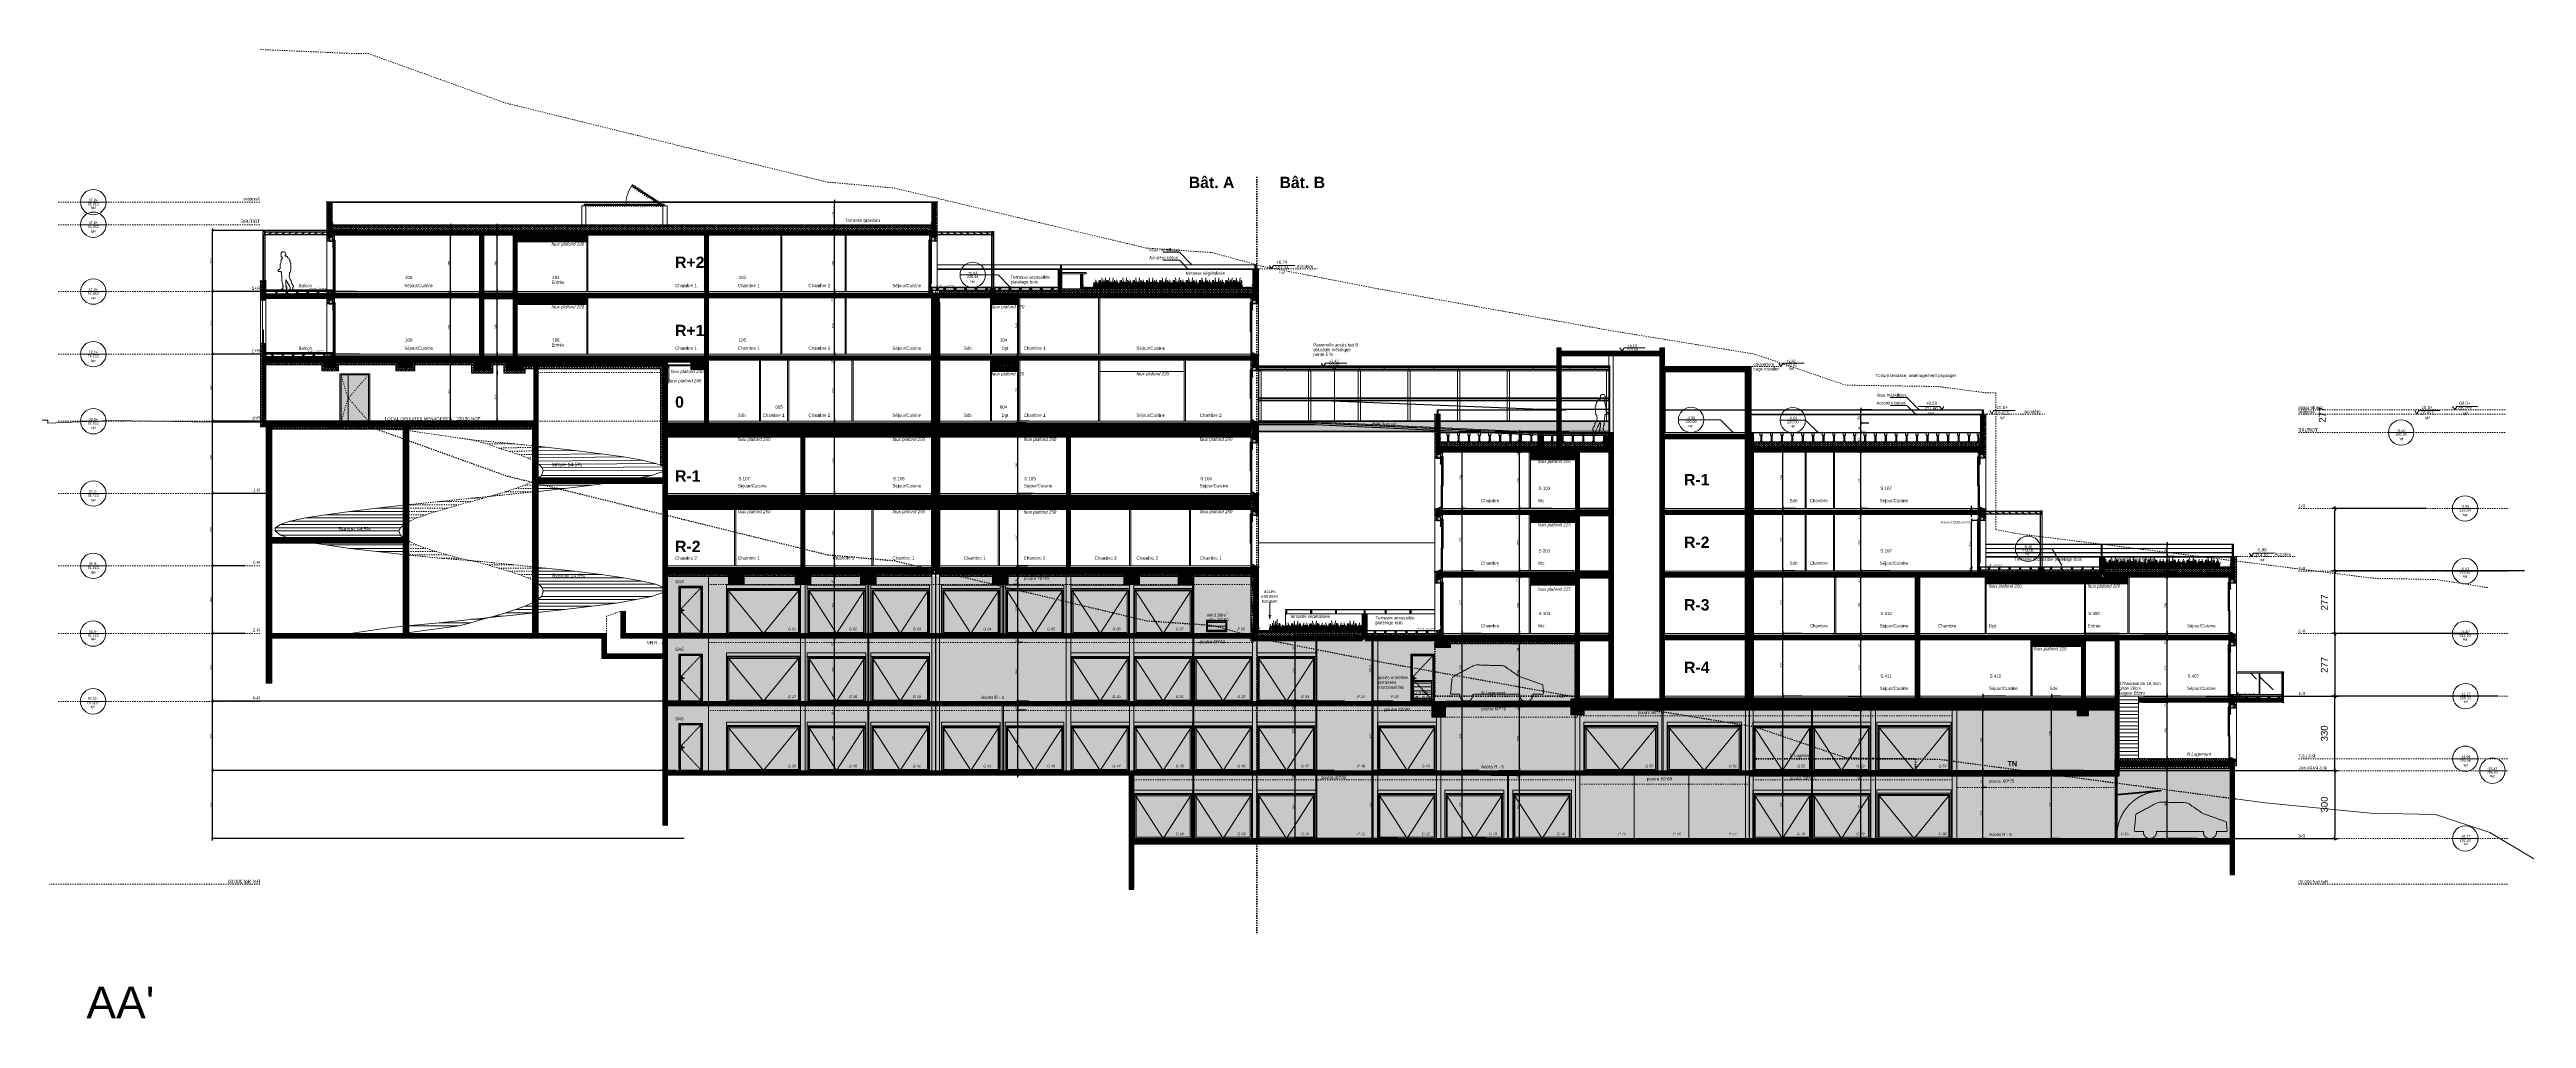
# Model space of a CAD drawing. Header units: centimetres. Extents: x -6341 to 23117, y -10090 to 8065.
# Drawn here: x 2285 to 13253, y -7684 to -3394 of the extents above; entities that cross this region are included whole.
import ezdxf

# ---------------------------------------------------------------- set-up
doc = ezdxf.new("R2010")
doc.units = ezdxf.units.CM
doc.header["$LTSCALE"] = 12.7
doc.header["$PDMODE"] = 1
doc.header["$PDSIZE"] = -2
for name, pattern in [('ISO-02', [1.5, 1.2, -0.3]), ('Style de ligne -13', [0.295276, 0.19685, -0.098425]), ('Style de ligne -14', [0.295276, 0.19685, -0.098425]), ('Style de ligne -17', [0.694444, 0.41656, -0.277884]), ('Style de ligne -18', [0.328084, 0.109361, -0.218723]), ('Style de ligne -2', [0.787402, 0.314961, -0.472441]), ('VW-01', [0.83312, 0.41656, -0.41656]), ('VW-02', [1.3887, 0.97214, -0.41656])]:
    doc.linetypes.add(name, pattern=pattern)
doc.layers.get('0').update_dxf_attribs({"lineweight": 5})
for name, color, linetype, lineweight in [('B BATI-GO-coupé', 7, 'Continuous', 35), ('B BATI-GO-vu', 7, 'Continuous', 5), ('B BATI-murs', 7, 'Continuous', 35), ('B Général', 7, 'Continuous', 5), ('C ANNOTATIONS-cotation', 7, 'Continuous', 5), ('C ANNOTATIONS-niveaux', 7, 'Continuous', 5), ('C ANNOTATIONS-prestations', 7, 'Continuous', 5), ('C ANNOTATIONS-texte', 7, 'Continuous', 5), ('F REMPLISSAGE-vert clair', 7, 'Continuous', 13), ('F REMPLISSAGE-vert foncé', 7, 'Continuous', 13), ('Général', 7, 'Continuous', 5)]:
    doc.layers.add(name, color=color, linetype=linetype, lineweight=lineweight)
doc.layers.add('C ANNOTATIONS-axes', color=1, linetype='ISO-02', lineweight=13, true_color=0xff0000)
doc.layers.add('C ANNOTATIONS-PRELEM', color=1, linetype='Continuous', lineweight=13, true_color=0xff0000)
doc.styles.add('Arial', font='arial.ttf')
doc.styles.add('Arial (bold)', font='arialbd.ttf')
doc.styles.add('Eurostile', font='')
doc.styles.add('Eurostile (italic)', font='')
doc.styles.get('Eurostile').set_extended_font_data('Eurostile')
doc.styles.get('Eurostile (italic)').set_extended_font_data('Eurostile', italic=True)
doc.dimstyles.new('100é', dxfattribs={"dimtxt": 30.30306, "dimasz": 6.232178, "dimexe": 0, "dimexo": 25, "dimgap": 1, "dimtad": 1, "dimdec": 1, "dimtxsty": 'Arial', "dimblk": 'VW_SLASH', "dimblk1": 'VW_SLASH', "dimblk2": 'VW_SLASH', "dimcen": 0, "dimdle": 10, "dimse1": 1, "dimse2": 1, "dimazin": 0, "dimtfac": 1, "dimtdec": 1, "dimtix": 1, "dimtmove": 0, "dimatfit": 0, "dimldrblk": 'VW_FILLEDARROW', "dimfxl": 1, "dimfrac": 2, "dimtolj": 1, "dimarcsym": 0})
doc.dimstyles.new('Arch', dxfattribs={"dimtxt": 30.30306, "dimasz": 11.224121, "dimexe": 15.875, "dimexo": 7.9375, "dimgap": 7.9375, "dimtad": 1, "dimdec": 1, "dimtxsty": 'Arial', "dimblk": 'VW_SLASH-1', "dimblk1": 'VW_SLASH-1', "dimblk2": 'VW_SLASH-1', "dimcen": 0, "dimdle": 7.9375, "dimazin": 0, "dimtfac": 1, "dimtdec": 1, "dimtix": 1, "dimtmove": 0, "dimatfit": 0, "dimldrblk": 'VW_FILLEDARROW-1', "dimfxl": 1, "dimfrac": 2, "dimtolj": 1, "dimarcsym": 0})
pattern_1 = [(-45, (0, 0), (5.656854, 5.656854), []), (45, (0, 0), (5.656854, -5.656854), [])]
pattern_2 = [(45, (0, 0), (2.4253472, -2.6458333), [])]
pattern_3 = [(45, (0, 0), (-5.6568542, 5.6568542), []), (135, (0, 0), (5.6568542, 5.6568542), [])]
pattern_4 = [(45, (0, 0), (3.5277778, -2.6458333), [])]
pattern_5 = [(-45, (0, 0), (5.656854, 5.656854), []), (45, (0, 0), (5.656854, -5.656854), [])]
pattern_6 = [(135, (0, 0), (-5.6568542, -5.6568542), []), (225, (0, 0), (-5.6568542, 5.6568542), [])]
pattern_7 = [(45, (0, 0.2205), (-3.5277778, 3.3072917), [])]
pattern_8 = [(225, (0, 0), (5.6568542, -5.6568542), []), (315, (0, 0), (-5.6568542, -5.6568542), [])]
pattern_9 = [(45, (0, 0), (20.725694, -1.763889), [39.28862, -5.61266]), (45, (-3.197, -6.063), (-3.167054, -25.49614), [16.83798, -28.0633]), (45, (2.806, -2.806), (2.26485, -20.124226), [36.02605, -40.62512]), (45, (1.433, -6.945), (23.571755, 1.12269), [34.79849, -10.10279]), (45, (5.613, -5.613), (11.22532, -11.22532), [10.520934, -2.630233]), (45, (7.016, -7.016), (11.22532, -11.22532), [8.80745, -14.37005]), (45, (8.419, -8.419), (11.22532, -11.22532), []), (45, (0.165, -19.403), (11.22532, -11.22532), [59.62064, -48.78053])]
pattern_10 = [(-135, (0, 0), (243.84, 0), [344.84, -344.84]), (-135, (0, 12.2), (243.84, 0), [417.68, -272]), (-135, (0, 60.96), (243.84, 0), [344.84, -344.84]), (-135, (0, 73.15), (243.84, 0), [305.15, -384.53]), (-135, (0, 48.77), (243.84, 0), [86.21, -86.21]), (-135, (0, 85.34), (243.84, 0), [229.9, -459.79]), (-135, (0, 97.54), (243.84, 0), [229.9, -459.79]), (-135, (0, 109.73), (243.84, 0), [229.9, -459.79]), (-135, (0, 121.92), (243.84, 0), [229.9, -459.79]), (-135, (0, 36.58), (243.84, 0), [459.79, -229.9]), (-135, (0, 24.38), (243.84, 0), [500.32, -189.37])]
pattern_11 = [(0, (0.52917, -0.70556), (0.3527778, -0.4409722), [])]

# ---------------------------------------------------------------- blocks, each defined once
blk = doc.blocks.new('Groupe-1')
at = {"layer": 'B Général', "color": 7, "linetype": 'Continuous', "lineweight": 13, "flags": 128}
blk.add_lwpolyline([(10055, -4783), (9961, -4783), (9952, -4798), (9943, -4783)], dxfattribs=at)
at = {"layer": 'B Général', "color": 7, "attachment_point": 2, "rotation": 360, "line_spacing_factor": 0.894142, "style": 'Eurostile'}
for s, insert, char_height in [('222.92', (9998, -4785), 11.8), ('+2,42', (9997, -4767), 11.8), ('Ngf', (9998, -4802), 9.41)]:
    blk.add_mtext(s, dxfattribs=dict(at, insert=insert, char_height=char_height))
blk = doc.blocks.new('Groupe-2-1')
at = {"layer": 'B Général', "color": 7, "linetype": 'Continuous', "lineweight": 13, "flags": 128}
blk.add_lwpolyline([(8029, -4783), (7935, -4783), (7926, -4798), (7917, -4783)], dxfattribs=at)
at = {"layer": 'B Général', "color": 7, "attachment_point": 2, "rotation": 360, "line_spacing_factor": 0.894142, "style": 'Eurostile'}
for s, insert, char_height in [('222.92', (7973, -4785), 11.8), ('+2,42', (7972, -4768), 11.8), ('Ngf', (7973, -4802), 9.41)]:
    blk.add_mtext(s, dxfattribs=dict(at, insert=insert, char_height=char_height))
blk = doc.blocks.new('Groupe-3-1')
at = {"layer": 'B Général', "color": 7, "linetype": 'VW-01', "lineweight": 5}
blk.add_line((9686, -4798), (9942, -4798), dxfattribs=at)
at = {"layer": 'B Général', "color": 7}
for name in ['Groupe-2-1', 'Groupe-1']:
    blk.add_blockref(name, (0, 0), dxfattribs=at)
at = {"layer": 'B Général', "color": 7, "insert": (7881, -4695), "char_height": 14.12, "width": 323.53, "attachment_point": 1, "line_spacing_factor": 0.894142, "style": 'Eurostile'}
blk.add_mtext('Passerelle accès bat B \\Pstructure métalique\\Ppente 5 %', dxfattribs=at)
at = {"layer": 'B Général', "color": 7, "insert": (9830, -4780), "char_height": 14.12, "attachment_point": 1, "line_spacing_factor": 0.894142, "style": 'Eurostile'}
blk.add_mtext('couverture\\Pcage escalier', dxfattribs=at)
blk = doc.blocks.new('Groupe-136-1')
at = {"layer": 'B Général', "linetype": 'Continuous', "lineweight": 5}
h = blk.add_hatch(dxfattribs=at)
h.set_pattern_fill('45_0_15_52', style=0, pattern_type=2)
h.set_pattern_definition(pattern_4)
h.paths.add_polyline_path([(5185, -4755), (5185, -4778), (5001, -4778), (5001, -4795), (4379, -4795), (4379, -4815), (4309, -4815), (4309, -4778), (4236, -4778), (4236, -4815), (4166, -4815), (4166, -4778), (3891, -4778), (3891, -4805), (3831, -4805), (3831, -4778), (3553, -4778), (3553, -4805), (3503, -4805), (3503, -4778), (3243, -4778), (3243, -4755), (3503, -4755)])
at = {"layer": 'B Général', "color": 7, "linetype": 'Continuous', "lineweight": 5, "flags": 128}
blk.add_lwpolyline([(5185, -4755), (5185, -4778), (5001, -4778), (5001, -4795), (4379, -4795), (4379, -4815), (4309, -4815), (4309, -4778), (4236, -4778), (4236, -4815), (4166, -4815), (4166, -4778), (3891, -4778), (3891, -4805), (3831, -4805), (3831, -4778), (3553, -4778), (3553, -4805), (3503, -4805), (3503, -4778), (3243, -4778), (3243, -4755), (3503, -4755)], close=True, dxfattribs=at)
at = {"layer": 'B Général', "color": 7, "linetype": 'VW-01', "lineweight": 5, "flags": 128}
blk.add_lwpolyline([(4449, -4755), (5001, -4755), (5001, -4825), (4449, -4825)], close=True, dxfattribs=at)
blk = doc.blocks.new('Groupe-155-1')
at = {"layer": 'B Général', "linetype": 'Continuous', "lineweight": 0, "true_color": 0xeeeeee}
blk.add_hatch(color=7, dxfattribs=at).paths.add_polyline_path([(3703, -5040), (3571, -5040), (3571, -4830), (3703, -4830)])
at = {"layer": 'B Général', "color": 7, "linetype": 'Continuous', "lineweight": 5, "flags": 128}
for points in [[(3703, -5040), (3571, -5040), (3571, -4830), (3703, -4830)], [(3608, -5040), (3576, -5040), (3576, -4835), (3608, -4835)], [(3697, -5040), (3608, -5040), (3608, -4835), (3697, -4835)]]:
    blk.add_lwpolyline(points, close=True, dxfattribs=at)
at = {"layer": 'B Général', "color": 7, "linetype": 'Style de ligne -2', "lineweight": 5, "flags": 128}
for points in [[(3576, -4835), (3607, -4938), (3576, -5040)], [(3697, -4835), (3608, -4938), (3697, -5040)]]:
    blk.add_lwpolyline(points, dxfattribs=at)
blk = doc.blocks.new('Groupe-156-1')
at = {"layer": 'B Général', "linetype": 'Continuous', "lineweight": 0, "true_color": 0xaaaaaa}
for points in [[(9435, -4818), (9806, -4818), (9806, -4822), (9435, -4822)], [(9435, -4822), (9439, -4822), (9439, -5090), (9435, -5090)], [(9806, -4818), (9810, -4818), (9810, -5090), (9806, -5090)]]:
    blk.add_hatch(color=253, dxfattribs=at).paths.add_polyline_path(points)
at = {"layer": 'B Général', "color": 7, "linetype": 'Continuous', "lineweight": 13, "flags": 128}
for points in [[(9435, -4818), (9806, -4818), (9806, -4822), (9435, -4822)], [(9435, -4822), (9439, -4822), (9439, -5090), (9435, -5090)], [(9806, -4818), (9810, -4818), (9810, -5090), (9806, -5090)]]:
    blk.add_lwpolyline(points, close=True, dxfattribs=at)
blk = doc.blocks.new('PF 220 Coupe')
at = {"layer": 'B Général', "linetype": 'Continuous', "lineweight": 5, "true_color": 0x808080}
h = blk.add_hatch(dxfattribs=at)
h.set_pattern_fill('02_ISOLANT', color=8, style=0, pattern_type=2)
h.set_pattern_definition(pattern_3)
h.paths.add_polyline_path([(-117, 17), (-90, 17), (-90, 8), (-107, 8), (-107, 9), (-117, 9)])
at = {"layer": 'B Général', "linetype": 'Continuous', "lineweight": 0}
for points in [[(-90, 9), (-90, 9), (-90, 8), (-107, 8), (-107, 9), (-117, 9), (-117, 9), (-107, 9), (-107, 7), (-90, 7)], [(-67, -8), (-62, -9), (-67, -11)]]:
    blk.add_hatch(color=7, dxfattribs=at).paths.add_polyline_path(points)
at = {"layer": 'B Général', "linetype": 'Continuous', "lineweight": 5}
h = blk.add_hatch(dxfattribs=at)
h.set_pattern_fill('50_BETON', style=0, pattern_type=2)
h.set_pattern_definition(pattern_2)
h.paths.add_polyline_path([(-117, -7), (-107, -7), (-107, 9), (-117, 9)])
at = {"layer": 'B Général', "linetype": 'Continuous', "lineweight": 5, "true_color": 0x808080}
h = blk.add_hatch(dxfattribs=at)
h.set_pattern_fill('02_ISOLANT', color=8, style=0, pattern_type=2)
h.set_pattern_definition(pattern_3)
h.paths.add_polyline_path([(-117, -15), (-117, -7), (-111, -7), (-111, -15)])
at = {"layer": 'B Général', "linetype": 'Continuous', "lineweight": 0, "true_color": 0xeeeeee}
for points in [[(-90, -15), (124, -15), (124, -16), (-90, -16)], [(-90, -17), (124, -17), (124, -17), (-90, -17)]]:
    blk.add_hatch(color=7, dxfattribs=at).paths.add_polyline_path(points)
at = {"layer": 'B Général', "linetype": 'Continuous', "lineweight": 5}
h = blk.add_hatch(dxfattribs=at)
h.set_pattern_fill('50_BETON', style=0, pattern_type=2)
h.set_pattern_definition(pattern_2)
h.paths.add_polyline_path([(140, -11), (140, -1), (130, -7), (130, -11)])
at = {"layer": 'Général', "linetype": 'Continuous', "lineweight": 5, "true_color": 0x808080}
h = blk.add_hatch(dxfattribs=at)
h.set_pattern_fill('02_ISOLANT', color=8, style=0, pattern_type=2)
h.set_pattern_definition(pattern_3)
h.paths.add_polyline_path([(130, -11), (140, -11), (140, -18), (130, -18)])
at = {"layer": 'B Général', "color": 7, "linetype": 'Continuous', "lineweight": 13}
blk.add_line((-111, -7), (-111, -17), dxfattribs=at)
at = {"layer": 'B Général', "color": 7, "linetype": 'Continuous', "lineweight": 5}
for p, q in [((105, -11), (-102, -11)), ((-99, -9), (-62, -9))]:
    blk.add_line(p, q, dxfattribs=at)
at = {"layer": 'B Général', "color": 7, "linetype": 'VW-02', "lineweight": 5}
for p, q in [((-99, -2), (-97, -2)), ((-98, -1), (-98, -3))]:
    blk.add_line(p, q, dxfattribs=at)
at = {"layer": 'B Général', "color": 7, "linetype": 'Continuous', "lineweight": 13, "flags": 128}
for points in [[(-117, 17), (-90, 17), (-90, 8), (-107, 8), (-107, 9), (-117, 9)], [(-117, -7), (-107, -7), (-107, 9), (-117, 9)]]:
    blk.add_lwpolyline(points, dxfattribs=at)
at = {"layer": 'B Général', "color": 7, "linetype": 'Continuous', "lineweight": 5, "flags": 128}
for points in [[(-90, 9), (-90, 9), (-90, 8), (-107, 8), (-107, 9), (-117, 9), (-117, 9), (-107, 9), (-107, 7), (-90, 7), (-90, 9)], [(-115, 17), (140, 17), (140, -5), (130, -11), (138, -11), (138, -11), (-115, -11)], [(-95, -13), (128, -13), (128, -20), (-95, -20)]]:
    blk.add_lwpolyline(points, close=True, dxfattribs=at)
at = {"layer": 'B Général', "color": 7, "linetype": 'Continuous', "lineweight": 25, "flags": 128}
for points in [[(-107, -10), (-107, 7), (-90, 7), (-90, -10)], [(140, -11), (140, -1), (140, -1), (140, -1), (130, -7), (130, -11)]]:
    blk.add_lwpolyline(points, close=True, dxfattribs=at)
at = {"layer": 'B Général', "color": 7, "linetype": 'Continuous', "lineweight": 13, "flags": 128}
for points in [[(-117, -15), (-117, -7), (-111, -7), (-111, -15)], [(-117, -17), (-117, -15), (-111, -15), (-111, -17)], [(-111, -11), (-111, -7), (-107, -7), (-107, -11)]]:
    blk.add_lwpolyline(points, close=True, dxfattribs=at)
at = {"layer": 'B Général', "linetype": 'Continuous', "lineweight": 5, "flags": 128}
blk.add_lwpolyline([(-90, -17), (-111, -17), (-111, -11), (-90, -11)], close=True, dxfattribs=at)
at = {"layer": 'B Général', "lineweight": 5, "flags": 128}
for points in [[(-99, -11), (-92, -11), (-92, -17), (-99, -17)], [(-88, -15), (-88, -13), (-95, -13), (-95, -20), (-88, -20), (-88, -17), (-90, -17), (-90, -15)], [(-90, -15), (124, -15), (124, -16), (-90, -16)], [(-90, -17), (124, -17), (124, -17), (-90, -17)], [(121, -15), (121, -13), (128, -13), (128, -20), (121, -20), (121, -17), (123, -17), (123, -15)], [(124, -20), (124, -11), (126, -11), (126, -7), (130, -7), (130, -20)]]:
    blk.add_lwpolyline(points, close=True, dxfattribs=at)
at = {"layer": 'B Général', "color": 7, "linetype": 'VW-01', "lineweight": 5, "flags": 128}
blk.add_lwpolyline([(-67, -8), (-62, -9), (-67, -11)], close=True, dxfattribs=at)
at = {"layer": 'B Général', "linetype": 'Continuous', "lineweight": 5}
blk.add_open_spline([(-105, -6), (-104, -7), (-101, -9), (-96, -10), (-93, -7), (-91, -4), (-91, 0), (-93, 4), (-96, 6), (-101, 6), (-104, 4), (-106, 0), (-106, -4), (-105, -6)], degree=2, dxfattribs=at)
at = {"layer": 'Général', "color": 7, "linetype": 'Continuous', "lineweight": 5}
for p, q in [((130, -5), (130, -5)), ((130, -20), (140, -20))]:
    blk.add_line(p, q, dxfattribs=at)
at = {"layer": 'Général', "color": 7, "linetype": 'Continuous', "lineweight": 5, "flags": 128}
for points in [[(128, -7), (129, -5), (130, -5), (130, -5)], [(129, -7), (129, -5), (130, -5)]]:
    blk.add_lwpolyline(points, dxfattribs=at)
blk.add_lwpolyline([(130, -11), (140, -11), (140, -18), (130, -18)], close=True, dxfattribs=at)
blk = doc.blocks.new('Groupe-157-1')
at = {"layer": 'B Général', "linetype": 'Continuous', "lineweight": 0, "true_color": 0x808080}
for points in [[(3230, -4215), (3230, -4216), (3240, -4216), (3240, -4215), (3236, -4215), (3236, -4201), (3240, -4201), (3240, -4200), (3230, -4200), (3230, -4201), (3235, -4201), (3235, -4215)], [(3513, -4215), (3513, -4216), (3521, -4216), (3521, -4215), (3521, -4215), (3521, -4200), (3519, -4200), (3519, -4215)]]:
    blk.add_hatch(color=8, dxfattribs=at).paths.add_polyline_path(points)
at = {"layer": 'B Général', "linetype": 'Continuous', "lineweight": 0, "true_color": 0xaaaaaa}
for points in [[(3230, -4216), (3240, -4216), (3240, -4417), (3230, -4417)], [(3236, -4201), (3513, -4201), (3513, -4215), (3236, -4215)], [(3227, -4417), (3243, -4417), (3243, -4418), (3227, -4418)]]:
    blk.add_hatch(color=253, dxfattribs=at).paths.add_polyline_path(points)
at = {"layer": 'B Général', "linetype": 'Continuous', "lineweight": 0, "true_color": 0xbfbfbf}
for points in [[(3254, -4213), (3258, -4213), (3267, -4204), (3269, -4204), (3269, -4203), (3266, -4203), (3257, -4212), (3254, -4212)], [(3283, -4213), (3287, -4213), (3296, -4204), (3298, -4204), (3298, -4203), (3295, -4203), (3286, -4212), (3283, -4212)], [(3312, -4213), (3316, -4213), (3325, -4204), (3327, -4204), (3327, -4203), (3324, -4203), (3315, -4212), (3312, -4212)], [(3341, -4213), (3345, -4213), (3354, -4204), (3356, -4204), (3356, -4203), (3353, -4203), (3344, -4212), (3341, -4212)], [(3370, -4213), (3373, -4213), (3382, -4204), (3385, -4204), (3385, -4203), (3382, -4203), (3373, -4212), (3370, -4212)], [(3399, -4213), (3403, -4213), (3412, -4204), (3414, -4204), (3414, -4203), (3411, -4203), (3402, -4212), (3399, -4212)], [(3428, -4213), (3431, -4213), (3440, -4204), (3443, -4204), (3443, -4203), (3440, -4203), (3431, -4212), (3428, -4212)], [(3457, -4213), (3460, -4213), (3469, -4204), (3472, -4204), (3472, -4203), (3469, -4203), (3460, -4212), (3457, -4212)], [(3486, -4213), (3489, -4213), (3498, -4204), (3501, -4204), (3501, -4203), (3498, -4203), (3489, -4212), (3486, -4212)]]:
    blk.add_hatch(color=9, dxfattribs=at).paths.add_polyline_path(points)
at = {"layer": 'B Général', "color": 7, "lineweight": 5, "flags": 128}
for points in [[(3230, -4215), (3230, -4216), (3240, -4216), (3240, -4215), (3236, -4215), (3236, -4201), (3240, -4201), (3240, -4200), (3230, -4200), (3230, -4201), (3235, -4201), (3235, -4215)], [(3236, -4201), (3513, -4201), (3513, -4203), (3236, -4203)], [(3236, -4213), (3513, -4213), (3513, -4215), (3236, -4215)], [(3254, -4213), (3258, -4213), (3267, -4204), (3269, -4204), (3269, -4203), (3266, -4203), (3257, -4212), (3254, -4212)], [(3283, -4213), (3287, -4213), (3296, -4204), (3298, -4204), (3298, -4203), (3295, -4203), (3286, -4212), (3283, -4212)], [(3312, -4213), (3316, -4213), (3325, -4204), (3327, -4204), (3327, -4203), (3324, -4203), (3315, -4212), (3312, -4212)], [(3341, -4213), (3345, -4213), (3354, -4204), (3356, -4204), (3356, -4203), (3353, -4203), (3344, -4212), (3341, -4212)], [(3370, -4213), (3373, -4213), (3382, -4204), (3385, -4204), (3385, -4203), (3382, -4203), (3373, -4212), (3370, -4212)], [(3399, -4213), (3403, -4213), (3412, -4204), (3414, -4204), (3414, -4203), (3411, -4203), (3402, -4212), (3399, -4212)], [(3428, -4213), (3431, -4213), (3440, -4204), (3443, -4204), (3443, -4203), (3440, -4203), (3431, -4212), (3428, -4212)], [(3457, -4213), (3460, -4213), (3469, -4204), (3472, -4204), (3472, -4203), (3469, -4203), (3460, -4212), (3457, -4212)], [(3486, -4213), (3489, -4213), (3498, -4204), (3501, -4204), (3501, -4203), (3498, -4203), (3489, -4212), (3486, -4212)], [(3513, -4215), (3513, -4216), (3521, -4216), (3521, -4215), (3521, -4215), (3521, -4200), (3519, -4200), (3519, -4215)]]:
    blk.add_lwpolyline(points, close=True, dxfattribs=at)
at = {"layer": 'B Général', "color": 7, "linetype": 'Continuous', "lineweight": 5, "flags": 128}
for points in [[(3230, -4201), (3240, -4201), (3240, -4216), (3230, -4216)], [(3230, -4216), (3240, -4216), (3240, -4417), (3230, -4417)], [(3232, -4216), (3239, -4216), (3239, -4417), (3232, -4417)], [(3236, -4201), (3513, -4201), (3513, -4215), (3236, -4215)], [(3227, -4417), (3243, -4417), (3243, -4418), (3227, -4418)]]:
    blk.add_lwpolyline(points, close=True, dxfattribs=at)
at = {"layer": 'B Général', "color": 7, "linetype": 'VW-01', "lineweight": 5, "flags": 128}
for points in [[(3513, -4201), (3519, -4201), (3519, -4203), (3513, -4203)], [(3513, -4213), (3519, -4213), (3519, -4215), (3513, -4215)]]:
    blk.add_lwpolyline(points, close=True, dxfattribs=at)
blk = doc.blocks.new('Groupe-158-1')
at = {"layer": 'B BATI-murs', "linetype": 'Continuous', "lineweight": 0}
for points in [[(9858, -5131), (9870, -5131), (9870, -5131), (9858, -5131)], [(9859, -5102), (9869, -5102), (9869, -5103), (9859, -5103)], [(9860, -5129), (9868, -5129), (9868, -5129), (9860, -5129)], [(9862, -5103), (9867, -5103), (9867, -5129), (9862, -5129)]]:
    blk.add_hatch(color=7, dxfattribs=at).paths.add_polyline_path(points)
at = {"layer": 'B BATI-murs', "color": 7, "linetype": 'Continuous', "lineweight": 13}
for p, q in [((9858, -5131), (9860, -5129)), ((9868, -5129), (9870, -5131))]:
    blk.add_line(p, q, dxfattribs=at)
at = {"layer": 'B BATI-murs', "color": 7, "linetype": 'Continuous', "lineweight": 13, "flags": 128}
for points in [[(9858, -5131), (9870, -5131), (9870, -5131), (9858, -5131)], [(9859, -5102), (9869, -5102), (9869, -5103), (9859, -5103)], [(9860, -5129), (9868, -5129), (9868, -5129), (9860, -5129)], [(9862, -5103), (9867, -5103), (9867, -5129), (9862, -5129)]]:
    blk.add_lwpolyline(points, close=True, dxfattribs=at)
blk = doc.blocks.new('Groupe-159-1')
at = {"layer": 'B BATI-murs', "linetype": 'Continuous', "lineweight": 0}
for points in [[(9904, -5131), (9916, -5131), (9916, -5131), (9904, -5131)], [(9905, -5102), (9915, -5102), (9915, -5103), (9905, -5103)], [(9906, -5129), (9914, -5129), (9914, -5129), (9906, -5129)], [(9908, -5103), (9913, -5103), (9913, -5129), (9908, -5129)]]:
    blk.add_hatch(color=7, dxfattribs=at).paths.add_polyline_path(points)
at = {"layer": 'B BATI-murs', "color": 7, "linetype": 'Continuous', "lineweight": 13}
for p, q in [((9904, -5131), (9906, -5129)), ((9914, -5129), (9916, -5131))]:
    blk.add_line(p, q, dxfattribs=at)
at = {"layer": 'B BATI-murs', "color": 7, "linetype": 'Continuous', "lineweight": 13, "flags": 128}
for points in [[(9904, -5131), (9916, -5131), (9916, -5131), (9904, -5131)], [(9905, -5102), (9915, -5102), (9915, -5103), (9905, -5103)], [(9906, -5129), (9914, -5129), (9914, -5129), (9906, -5129)], [(9908, -5103), (9913, -5103), (9913, -5129), (9908, -5129)]]:
    blk.add_lwpolyline(points, close=True, dxfattribs=at)
blk = doc.blocks.new('Groupe-160-1')
at = {"layer": 'B BATI-murs', "linetype": 'Continuous', "lineweight": 0}
for points in [[(9950, -5131), (9962, -5131), (9962, -5131), (9950, -5131)], [(9951, -5102), (9961, -5102), (9961, -5103), (9951, -5103)], [(9952, -5129), (9960, -5129), (9960, -5129), (9952, -5129)], [(9954, -5103), (9959, -5103), (9959, -5129), (9954, -5129)]]:
    blk.add_hatch(color=7, dxfattribs=at).paths.add_polyline_path(points)
at = {"layer": 'B BATI-murs', "color": 7, "linetype": 'Continuous', "lineweight": 13}
for p, q in [((9950, -5131), (9952, -5129)), ((9960, -5129), (9962, -5131))]:
    blk.add_line(p, q, dxfattribs=at)
at = {"layer": 'B BATI-murs', "color": 7, "linetype": 'Continuous', "lineweight": 13, "flags": 128}
for points in [[(9950, -5131), (9962, -5131), (9962, -5131), (9950, -5131)], [(9951, -5102), (9961, -5102), (9961, -5103), (9951, -5103)], [(9952, -5129), (9960, -5129), (9960, -5129), (9952, -5129)], [(9954, -5103), (9959, -5103), (9959, -5129), (9954, -5129)]]:
    blk.add_lwpolyline(points, close=True, dxfattribs=at)
blk = doc.blocks.new('Groupe-161-1')
at = {"layer": 'B BATI-murs', "linetype": 'Continuous', "lineweight": 0}
for points in [[(9996, -5131), (10008, -5131), (10008, -5131), (9996, -5131)], [(9997, -5102), (10007, -5102), (10007, -5103), (9997, -5103)], [(9998, -5129), (10006, -5129), (10006, -5129), (9998, -5129)], [(10000, -5103), (10005, -5103), (10005, -5129), (10000, -5129)]]:
    blk.add_hatch(color=7, dxfattribs=at).paths.add_polyline_path(points)
at = {"layer": 'B BATI-murs', "color": 7, "linetype": 'Continuous', "lineweight": 13}
for p, q in [((9996, -5131), (9998, -5129)), ((10006, -5129), (10008, -5131))]:
    blk.add_line(p, q, dxfattribs=at)
at = {"layer": 'B BATI-murs', "color": 7, "linetype": 'Continuous', "lineweight": 13, "flags": 128}
for points in [[(9996, -5131), (10008, -5131), (10008, -5131), (9996, -5131)], [(9997, -5102), (10007, -5102), (10007, -5103), (9997, -5103)], [(9998, -5129), (10006, -5129), (10006, -5129), (9998, -5129)], [(10000, -5103), (10005, -5103), (10005, -5129), (10000, -5129)]]:
    blk.add_lwpolyline(points, close=True, dxfattribs=at)
blk = doc.blocks.new('Groupe-162-1')
at = {"layer": 'B BATI-murs', "linetype": 'Continuous', "lineweight": 0}
for points in [[(10042, -5131), (10054, -5131), (10054, -5131), (10042, -5131)], [(10043, -5102), (10053, -5102), (10053, -5103), (10043, -5103)], [(10044, -5129), (10052, -5129), (10052, -5129), (10044, -5129)], [(10046, -5103), (10051, -5103), (10051, -5129), (10046, -5129)]]:
    blk.add_hatch(color=7, dxfattribs=at).paths.add_polyline_path(points)
at = {"layer": 'B BATI-murs', "color": 7, "linetype": 'Continuous', "lineweight": 13}
for p, q in [((10042, -5131), (10044, -5129)), ((10052, -5129), (10054, -5131))]:
    blk.add_line(p, q, dxfattribs=at)
at = {"layer": 'B BATI-murs', "color": 7, "linetype": 'Continuous', "lineweight": 13, "flags": 128}
for points in [[(10042, -5131), (10054, -5131), (10054, -5131), (10042, -5131)], [(10043, -5102), (10053, -5102), (10053, -5103), (10043, -5103)], [(10044, -5129), (10052, -5129), (10052, -5129), (10044, -5129)], [(10046, -5103), (10051, -5103), (10051, -5129), (10046, -5129)]]:
    blk.add_lwpolyline(points, close=True, dxfattribs=at)
blk = doc.blocks.new('Groupe-163-1')
at = {"layer": 'B BATI-murs', "linetype": 'Continuous', "lineweight": 0}
for points in [[(10088, -5131), (10100, -5131), (10100, -5131), (10088, -5131)], [(10089, -5102), (10099, -5102), (10099, -5103), (10089, -5103)], [(10090, -5129), (10098, -5129), (10098, -5129), (10090, -5129)], [(10092, -5103), (10097, -5103), (10097, -5129), (10092, -5129)]]:
    blk.add_hatch(color=7, dxfattribs=at).paths.add_polyline_path(points)
at = {"layer": 'B BATI-murs', "color": 7, "linetype": 'Continuous', "lineweight": 13}
for p, q in [((10088, -5131), (10090, -5129)), ((10098, -5129), (10100, -5131))]:
    blk.add_line(p, q, dxfattribs=at)
at = {"layer": 'B BATI-murs', "color": 7, "linetype": 'Continuous', "lineweight": 13, "flags": 128}
for points in [[(10088, -5131), (10100, -5131), (10100, -5131), (10088, -5131)], [(10089, -5102), (10099, -5102), (10099, -5103), (10089, -5103)], [(10090, -5129), (10098, -5129), (10098, -5129), (10090, -5129)], [(10092, -5103), (10097, -5103), (10097, -5129), (10092, -5129)]]:
    blk.add_lwpolyline(points, close=True, dxfattribs=at)
blk = doc.blocks.new('Groupe-164-1')
at = {"layer": 'B BATI-murs', "linetype": 'Continuous', "lineweight": 0}
for points in [[(10134, -5131), (10146, -5131), (10146, -5131), (10134, -5131)], [(10135, -5102), (10145, -5102), (10145, -5103), (10135, -5103)], [(10136, -5129), (10144, -5129), (10144, -5129), (10136, -5129)], [(10138, -5103), (10143, -5103), (10143, -5129), (10138, -5129)]]:
    blk.add_hatch(color=7, dxfattribs=at).paths.add_polyline_path(points)
at = {"layer": 'B BATI-murs', "color": 7, "linetype": 'Continuous', "lineweight": 13}
for p, q in [((10134, -5131), (10136, -5129)), ((10144, -5129), (10146, -5131))]:
    blk.add_line(p, q, dxfattribs=at)
at = {"layer": 'B BATI-murs', "color": 7, "linetype": 'Continuous', "lineweight": 13, "flags": 128}
for points in [[(10134, -5131), (10146, -5131), (10146, -5131), (10134, -5131)], [(10135, -5102), (10145, -5102), (10145, -5103), (10135, -5103)], [(10136, -5129), (10144, -5129), (10144, -5129), (10136, -5129)], [(10138, -5103), (10143, -5103), (10143, -5129), (10138, -5129)]]:
    blk.add_lwpolyline(points, close=True, dxfattribs=at)
blk = doc.blocks.new('Groupe-165-1')
at = {"layer": 'B BATI-murs', "linetype": 'Continuous', "lineweight": 0}
for points in [[(10180, -5131), (10192, -5131), (10192, -5131), (10180, -5131)], [(10181, -5102), (10191, -5102), (10191, -5103), (10181, -5103)], [(10182, -5129), (10190, -5129), (10190, -5129), (10182, -5129)], [(10184, -5103), (10189, -5103), (10189, -5129), (10184, -5129)]]:
    blk.add_hatch(color=7, dxfattribs=at).paths.add_polyline_path(points)
at = {"layer": 'B BATI-murs', "color": 7, "linetype": 'Continuous', "lineweight": 13}
for p, q in [((10180, -5131), (10182, -5129)), ((10190, -5129), (10192, -5131))]:
    blk.add_line(p, q, dxfattribs=at)
at = {"layer": 'B BATI-murs', "color": 7, "linetype": 'Continuous', "lineweight": 13, "flags": 128}
for points in [[(10180, -5131), (10192, -5131), (10192, -5131), (10180, -5131)], [(10181, -5102), (10191, -5102), (10191, -5103), (10181, -5103)], [(10182, -5129), (10190, -5129), (10190, -5129), (10182, -5129)], [(10184, -5103), (10189, -5103), (10189, -5129), (10184, -5129)]]:
    blk.add_lwpolyline(points, close=True, dxfattribs=at)
blk = doc.blocks.new('Groupe-166-1')
at = {"layer": 'B BATI-murs', "linetype": 'Continuous', "lineweight": 0}
for points in [[(10226, -5131), (10238, -5131), (10238, -5131), (10226, -5131)], [(10227, -5102), (10237, -5102), (10237, -5103), (10227, -5103)], [(10228, -5129), (10236, -5129), (10236, -5129), (10228, -5129)], [(10230, -5103), (10235, -5103), (10235, -5129), (10230, -5129)]]:
    blk.add_hatch(color=7, dxfattribs=at).paths.add_polyline_path(points)
at = {"layer": 'B BATI-murs', "color": 7, "linetype": 'Continuous', "lineweight": 13}
for p, q in [((10226, -5131), (10228, -5129)), ((10236, -5129), (10238, -5131))]:
    blk.add_line(p, q, dxfattribs=at)
at = {"layer": 'B BATI-murs', "color": 7, "linetype": 'Continuous', "lineweight": 13, "flags": 128}
for points in [[(10226, -5131), (10238, -5131), (10238, -5131), (10226, -5131)], [(10227, -5102), (10237, -5102), (10237, -5103), (10227, -5103)], [(10228, -5129), (10236, -5129), (10236, -5129), (10228, -5129)], [(10230, -5103), (10235, -5103), (10235, -5129), (10230, -5129)]]:
    blk.add_lwpolyline(points, close=True, dxfattribs=at)
blk = doc.blocks.new('Groupe-167-1')
at = {"layer": 'B BATI-murs', "linetype": 'Continuous', "lineweight": 0}
for points in [[(10272, -5131), (10284, -5131), (10284, -5131), (10272, -5131)], [(10273, -5102), (10283, -5102), (10283, -5103), (10273, -5103)], [(10274, -5129), (10282, -5129), (10282, -5129), (10274, -5129)], [(10276, -5103), (10281, -5103), (10281, -5129), (10276, -5129)]]:
    blk.add_hatch(color=7, dxfattribs=at).paths.add_polyline_path(points)
at = {"layer": 'B BATI-murs', "color": 7, "linetype": 'Continuous', "lineweight": 13}
for p, q in [((10272, -5131), (10274, -5129)), ((10282, -5129), (10284, -5131))]:
    blk.add_line(p, q, dxfattribs=at)
at = {"layer": 'B BATI-murs', "color": 7, "linetype": 'Continuous', "lineweight": 13, "flags": 128}
for points in [[(10272, -5131), (10284, -5131), (10284, -5131), (10272, -5131)], [(10273, -5102), (10283, -5102), (10283, -5103), (10273, -5103)], [(10274, -5129), (10282, -5129), (10282, -5129), (10274, -5129)], [(10276, -5103), (10281, -5103), (10281, -5129), (10276, -5129)]]:
    blk.add_lwpolyline(points, close=True, dxfattribs=at)
blk = doc.blocks.new('Groupe-168-1')
at = {"layer": 'B BATI-murs', "linetype": 'Continuous', "lineweight": 0}
for points in [[(10318, -5131), (10330, -5131), (10330, -5131), (10318, -5131)], [(10319, -5102), (10329, -5102), (10329, -5103), (10319, -5103)], [(10320, -5129), (10328, -5129), (10328, -5129), (10320, -5129)], [(10322, -5103), (10327, -5103), (10327, -5129), (10322, -5129)]]:
    blk.add_hatch(color=7, dxfattribs=at).paths.add_polyline_path(points)
at = {"layer": 'B BATI-murs', "color": 7, "linetype": 'Continuous', "lineweight": 13}
for p, q in [((10318, -5131), (10320, -5129)), ((10328, -5129), (10330, -5131))]:
    blk.add_line(p, q, dxfattribs=at)
at = {"layer": 'B BATI-murs', "color": 7, "linetype": 'Continuous', "lineweight": 13, "flags": 128}
for points in [[(10318, -5131), (10330, -5131), (10330, -5131), (10318, -5131)], [(10319, -5102), (10329, -5102), (10329, -5103), (10319, -5103)], [(10320, -5129), (10328, -5129), (10328, -5129), (10320, -5129)], [(10322, -5103), (10327, -5103), (10327, -5129), (10322, -5129)]]:
    blk.add_lwpolyline(points, close=True, dxfattribs=at)
blk = doc.blocks.new('Groupe-169-1')
at = {"layer": 'B BATI-murs', "linetype": 'Continuous', "lineweight": 0}
for points in [[(10364, -5131), (10376, -5131), (10376, -5131), (10364, -5131)], [(10365, -5102), (10375, -5102), (10375, -5103), (10365, -5103)], [(10366, -5129), (10374, -5129), (10374, -5129), (10366, -5129)], [(10368, -5103), (10373, -5103), (10373, -5129), (10368, -5129)]]:
    blk.add_hatch(color=7, dxfattribs=at).paths.add_polyline_path(points)
at = {"layer": 'B BATI-murs', "color": 7, "linetype": 'Continuous', "lineweight": 13}
for p, q in [((10364, -5131), (10366, -5129)), ((10374, -5129), (10376, -5131))]:
    blk.add_line(p, q, dxfattribs=at)
at = {"layer": 'B BATI-murs', "color": 7, "linetype": 'Continuous', "lineweight": 13, "flags": 128}
for points in [[(10364, -5131), (10376, -5131), (10376, -5131), (10364, -5131)], [(10365, -5102), (10375, -5102), (10375, -5103), (10365, -5103)], [(10366, -5129), (10374, -5129), (10374, -5129), (10366, -5129)], [(10368, -5103), (10373, -5103), (10373, -5129), (10368, -5129)]]:
    blk.add_lwpolyline(points, close=True, dxfattribs=at)
blk = doc.blocks.new('Groupe-170-1')
at = {"layer": 'B BATI-murs', "linetype": 'Continuous', "lineweight": 0}
for points in [[(10410, -5131), (10422, -5131), (10422, -5131), (10410, -5131)], [(10411, -5102), (10421, -5102), (10421, -5103), (10411, -5103)], [(10412, -5129), (10420, -5129), (10420, -5129), (10412, -5129)], [(10414, -5103), (10419, -5103), (10419, -5129), (10414, -5129)]]:
    blk.add_hatch(color=7, dxfattribs=at).paths.add_polyline_path(points)
at = {"layer": 'B BATI-murs', "color": 7, "linetype": 'Continuous', "lineweight": 13}
for p, q in [((10410, -5131), (10412, -5129)), ((10420, -5129), (10422, -5131))]:
    blk.add_line(p, q, dxfattribs=at)
at = {"layer": 'B BATI-murs', "color": 7, "linetype": 'Continuous', "lineweight": 13, "flags": 128}
for points in [[(10410, -5131), (10422, -5131), (10422, -5131), (10410, -5131)], [(10411, -5102), (10421, -5102), (10421, -5103), (10411, -5103)], [(10412, -5129), (10420, -5129), (10420, -5129), (10412, -5129)], [(10414, -5103), (10419, -5103), (10419, -5129), (10414, -5129)]]:
    blk.add_lwpolyline(points, close=True, dxfattribs=at)
blk = doc.blocks.new('Groupe-171-1')
at = {"layer": 'B BATI-murs', "linetype": 'Continuous', "lineweight": 0}
for points in [[(10456, -5131), (10468, -5131), (10468, -5131), (10456, -5131)], [(10457, -5102), (10467, -5102), (10467, -5103), (10457, -5103)], [(10458, -5129), (10466, -5129), (10466, -5129), (10458, -5129)], [(10460, -5103), (10465, -5103), (10465, -5129), (10460, -5129)]]:
    blk.add_hatch(color=7, dxfattribs=at).paths.add_polyline_path(points)
at = {"layer": 'B BATI-murs', "color": 7, "linetype": 'Continuous', "lineweight": 13}
for p, q in [((10456, -5131), (10458, -5129)), ((10466, -5129), (10468, -5131))]:
    blk.add_line(p, q, dxfattribs=at)
at = {"layer": 'B BATI-murs', "color": 7, "linetype": 'Continuous', "lineweight": 13, "flags": 128}
for points in [[(10456, -5131), (10468, -5131), (10468, -5131), (10456, -5131)], [(10457, -5102), (10467, -5102), (10467, -5103), (10457, -5103)], [(10458, -5129), (10466, -5129), (10466, -5129), (10458, -5129)], [(10460, -5103), (10465, -5103), (10465, -5129), (10460, -5129)]]:
    blk.add_lwpolyline(points, close=True, dxfattribs=at)
blk = doc.blocks.new('Groupe-172-1')
at = {"layer": 'B BATI-murs', "linetype": 'Continuous', "lineweight": 0}
for points in [[(10502, -5131), (10514, -5131), (10514, -5131), (10502, -5131)], [(10503, -5102), (10513, -5102), (10513, -5103), (10503, -5103)], [(10504, -5129), (10512, -5129), (10512, -5129), (10504, -5129)], [(10506, -5103), (10511, -5103), (10511, -5129), (10506, -5129)]]:
    blk.add_hatch(color=7, dxfattribs=at).paths.add_polyline_path(points)
at = {"layer": 'B BATI-murs', "color": 7, "linetype": 'Continuous', "lineweight": 13}
for p, q in [((10502, -5131), (10504, -5129)), ((10512, -5129), (10514, -5131))]:
    blk.add_line(p, q, dxfattribs=at)
at = {"layer": 'B BATI-murs', "color": 7, "linetype": 'Continuous', "lineweight": 13, "flags": 128}
for points in [[(10502, -5131), (10514, -5131), (10514, -5131), (10502, -5131)], [(10503, -5102), (10513, -5102), (10513, -5103), (10503, -5103)], [(10504, -5129), (10512, -5129), (10512, -5129), (10504, -5129)], [(10506, -5103), (10511, -5103), (10511, -5129), (10506, -5129)]]:
    blk.add_lwpolyline(points, close=True, dxfattribs=at)
blk = doc.blocks.new('Groupe-173-1')
at = {"layer": 'B BATI-murs', "linetype": 'Continuous', "lineweight": 0}
for points in [[(10548, -5131), (10560, -5131), (10560, -5131), (10548, -5131)], [(10549, -5102), (10559, -5102), (10559, -5103), (10549, -5103)], [(10550, -5129), (10558, -5129), (10558, -5129), (10550, -5129)], [(10552, -5103), (10557, -5103), (10557, -5129), (10552, -5129)]]:
    blk.add_hatch(color=7, dxfattribs=at).paths.add_polyline_path(points)
at = {"layer": 'B BATI-murs', "color": 7, "linetype": 'Continuous', "lineweight": 13}
for p, q in [((10548, -5131), (10550, -5129)), ((10558, -5129), (10560, -5131))]:
    blk.add_line(p, q, dxfattribs=at)
at = {"layer": 'B BATI-murs', "color": 7, "linetype": 'Continuous', "lineweight": 13, "flags": 128}
for points in [[(10548, -5131), (10560, -5131), (10560, -5131), (10548, -5131)], [(10549, -5102), (10559, -5102), (10559, -5103), (10549, -5103)], [(10550, -5129), (10558, -5129), (10558, -5129), (10550, -5129)], [(10552, -5103), (10557, -5103), (10557, -5129), (10552, -5129)]]:
    blk.add_lwpolyline(points, close=True, dxfattribs=at)
blk = doc.blocks.new('Groupe-174-1')
at = {"layer": 'B BATI-murs', "linetype": 'Continuous', "lineweight": 0}
for points in [[(10594, -5131), (10606, -5131), (10606, -5131), (10594, -5131)], [(10595, -5102), (10605, -5102), (10605, -5103), (10595, -5103)], [(10596, -5129), (10604, -5129), (10604, -5129), (10596, -5129)], [(10598, -5103), (10603, -5103), (10603, -5129), (10598, -5129)]]:
    blk.add_hatch(color=7, dxfattribs=at).paths.add_polyline_path(points)
at = {"layer": 'B BATI-murs', "color": 7, "linetype": 'Continuous', "lineweight": 13}
for p, q in [((10594, -5131), (10596, -5129)), ((10604, -5129), (10606, -5131))]:
    blk.add_line(p, q, dxfattribs=at)
at = {"layer": 'B BATI-murs', "color": 7, "linetype": 'Continuous', "lineweight": 13, "flags": 128}
for points in [[(10594, -5131), (10606, -5131), (10606, -5131), (10594, -5131)], [(10595, -5102), (10605, -5102), (10605, -5103), (10595, -5103)], [(10596, -5129), (10604, -5129), (10604, -5129), (10596, -5129)], [(10598, -5103), (10603, -5103), (10603, -5129), (10598, -5129)]]:
    blk.add_lwpolyline(points, close=True, dxfattribs=at)
blk = doc.blocks.new('Groupe-175-1')
at = {"layer": 'B BATI-murs', "linetype": 'Continuous', "lineweight": 0}
for points in [[(10640, -5131), (10652, -5131), (10652, -5131), (10640, -5131)], [(10641, -5102), (10651, -5102), (10651, -5103), (10641, -5103)], [(10642, -5129), (10650, -5129), (10650, -5129), (10642, -5129)], [(10644, -5103), (10649, -5103), (10649, -5129), (10644, -5129)]]:
    blk.add_hatch(color=7, dxfattribs=at).paths.add_polyline_path(points)
at = {"layer": 'B BATI-murs', "color": 7, "linetype": 'Continuous', "lineweight": 13}
for p, q in [((10640, -5131), (10642, -5129)), ((10650, -5129), (10652, -5131))]:
    blk.add_line(p, q, dxfattribs=at)
at = {"layer": 'B BATI-murs', "color": 7, "linetype": 'Continuous', "lineweight": 13, "flags": 128}
for points in [[(10640, -5131), (10652, -5131), (10652, -5131), (10640, -5131)], [(10641, -5102), (10651, -5102), (10651, -5103), (10641, -5103)], [(10642, -5129), (10650, -5129), (10650, -5129), (10642, -5129)], [(10644, -5103), (10649, -5103), (10649, -5129), (10644, -5129)]]:
    blk.add_lwpolyline(points, close=True, dxfattribs=at)
blk = doc.blocks.new('Groupe-176-1')
at = {"layer": 'B BATI-murs', "linetype": 'Continuous', "lineweight": 0}
for points in [[(10686, -5131), (10698, -5131), (10698, -5131), (10686, -5131)], [(10687, -5102), (10697, -5102), (10697, -5103), (10687, -5103)], [(10688, -5129), (10696, -5129), (10696, -5129), (10688, -5129)], [(10690, -5103), (10695, -5103), (10695, -5129), (10690, -5129)]]:
    blk.add_hatch(color=7, dxfattribs=at).paths.add_polyline_path(points)
at = {"layer": 'B BATI-murs', "color": 7, "linetype": 'Continuous', "lineweight": 13}
for p, q in [((10686, -5131), (10688, -5129)), ((10696, -5129), (10698, -5131))]:
    blk.add_line(p, q, dxfattribs=at)
at = {"layer": 'B BATI-murs', "color": 7, "linetype": 'Continuous', "lineweight": 13, "flags": 128}
for points in [[(10686, -5131), (10698, -5131), (10698, -5131), (10686, -5131)], [(10687, -5102), (10697, -5102), (10697, -5103), (10687, -5103)], [(10688, -5129), (10696, -5129), (10696, -5129), (10688, -5129)], [(10690, -5103), (10695, -5103), (10695, -5129), (10690, -5129)]]:
    blk.add_lwpolyline(points, close=True, dxfattribs=at)
blk = doc.blocks.new('Groupe-177-1')
at = {"layer": 'B BATI-murs', "linetype": 'Continuous', "lineweight": 0}
for points in [[(10732, -5131), (10744, -5131), (10744, -5131), (10732, -5131)], [(10733, -5102), (10743, -5102), (10743, -5103), (10733, -5103)], [(10734, -5129), (10742, -5129), (10742, -5129), (10734, -5129)], [(10736, -5103), (10741, -5103), (10741, -5129), (10736, -5129)]]:
    blk.add_hatch(color=7, dxfattribs=at).paths.add_polyline_path(points)
at = {"layer": 'B BATI-murs', "color": 7, "linetype": 'Continuous', "lineweight": 13}
for p, q in [((10732, -5131), (10734, -5129)), ((10742, -5129), (10744, -5131))]:
    blk.add_line(p, q, dxfattribs=at)
at = {"layer": 'B BATI-murs', "color": 7, "linetype": 'Continuous', "lineweight": 13, "flags": 128}
for points in [[(10732, -5131), (10744, -5131), (10744, -5131), (10732, -5131)], [(10733, -5102), (10743, -5102), (10743, -5103), (10733, -5103)], [(10734, -5129), (10742, -5129), (10742, -5129), (10734, -5129)], [(10736, -5103), (10741, -5103), (10741, -5129), (10736, -5129)]]:
    blk.add_lwpolyline(points, close=True, dxfattribs=at)
blk = doc.blocks.new('Groupe-178-1')
at = {"layer": 'B BATI-murs', "linetype": 'Continuous', "lineweight": 0}
for points in [[(10778, -5131), (10790, -5131), (10790, -5131), (10778, -5131)], [(10779, -5102), (10789, -5102), (10789, -5103), (10779, -5103)], [(10780, -5129), (10788, -5129), (10788, -5129), (10780, -5129)], [(10782, -5103), (10787, -5103), (10787, -5129), (10782, -5129)]]:
    blk.add_hatch(color=7, dxfattribs=at).paths.add_polyline_path(points)
at = {"layer": 'B BATI-murs', "color": 7, "linetype": 'Continuous', "lineweight": 13}
for p, q in [((10778, -5131), (10780, -5129)), ((10788, -5129), (10790, -5131))]:
    blk.add_line(p, q, dxfattribs=at)
at = {"layer": 'B BATI-murs', "color": 7, "linetype": 'Continuous', "lineweight": 13, "flags": 128}
for points in [[(10778, -5131), (10790, -5131), (10790, -5131), (10778, -5131)], [(10779, -5102), (10789, -5102), (10789, -5103), (10779, -5103)], [(10780, -5129), (10788, -5129), (10788, -5129), (10780, -5129)], [(10782, -5103), (10787, -5103), (10787, -5129), (10782, -5129)]]:
    blk.add_lwpolyline(points, close=True, dxfattribs=at)
blk = doc.blocks.new('Groupe-179-1')
at = {"layer": 'B BATI-murs', "linetype": 'Continuous', "lineweight": 0}
for points in [[(10819, -5131), (10831, -5131), (10831, -5131), (10819, -5131)], [(10820, -5102), (10830, -5102), (10830, -5103), (10820, -5103)], [(10821, -5129), (10829, -5129), (10829, -5129), (10821, -5129)], [(10823, -5103), (10828, -5103), (10828, -5129), (10823, -5129)]]:
    blk.add_hatch(color=7, dxfattribs=at).paths.add_polyline_path(points)
at = {"layer": 'B BATI-murs', "color": 7, "linetype": 'Continuous', "lineweight": 13}
for p, q in [((10819, -5131), (10821, -5129)), ((10829, -5129), (10831, -5131))]:
    blk.add_line(p, q, dxfattribs=at)
at = {"layer": 'B BATI-murs', "color": 7, "linetype": 'Continuous', "lineweight": 13, "flags": 128}
for points in [[(10819, -5131), (10831, -5131), (10831, -5131), (10819, -5131)], [(10820, -5102), (10830, -5102), (10830, -5103), (10820, -5103)], [(10821, -5129), (10829, -5129), (10829, -5129), (10821, -5129)], [(10823, -5103), (10828, -5103), (10828, -5129), (10823, -5129)]]:
    blk.add_lwpolyline(points, close=True, dxfattribs=at)
blk = doc.blocks.new('Groupe-180-1')
at = {"layer": 'B Général', "linetype": 'Continuous', "lineweight": 5, "true_color": 0x808080}
h = blk.add_hatch(dxfattribs=at)
h.set_pattern_fill('BOIS FIL HOR', color=8, style=0, pattern_type=2)
h.set_pattern_definition([(0, (11775.801, -10248.18967), (0.352777777, -0.440972222), [])])
h.paths.add_polyline_path([(9813, -5090), (10835, -5090), (10835, -5092), (9813, -5092)])
at = {"layer": 'B Général', "flags": 128}
blk.add_lwpolyline([(9813, -5090), (10835, -5090), (10835, -5092), (9813, -5092)], close=True, dxfattribs=at)
at = {"layer": 'Général', "color": 7, "linetype": 'Continuous', "lineweight": 5, "flags": 128}
for points in [[(9859, -5092), (9869, -5092), (9869, -5102), (9859, -5102)], [(9905, -5092), (9915, -5092), (9915, -5102), (9905, -5102)], [(9951, -5092), (9961, -5092), (9961, -5102), (9951, -5102)], [(9997, -5092), (10007, -5092), (10007, -5102), (9997, -5102)], [(10043, -5092), (10053, -5092), (10053, -5102), (10043, -5102)], [(10089, -5092), (10099, -5092), (10099, -5102), (10089, -5102)], [(10135, -5092), (10145, -5092), (10145, -5102), (10135, -5102)], [(10181, -5092), (10191, -5092), (10191, -5102), (10181, -5102)], [(10227, -5092), (10237, -5092), (10237, -5102), (10227, -5102)], [(10273, -5092), (10283, -5092), (10283, -5102), (10273, -5102)], [(10319, -5092), (10329, -5092), (10329, -5102), (10319, -5102)], [(10365, -5092), (10375, -5092), (10375, -5102), (10365, -5102)], [(10411, -5092), (10421, -5092), (10421, -5102), (10411, -5102)], [(10457, -5092), (10467, -5092), (10467, -5102), (10457, -5102)], [(10503, -5092), (10513, -5092), (10513, -5102), (10503, -5102)], [(10549, -5092), (10559, -5092), (10559, -5102), (10549, -5102)], [(10595, -5092), (10605, -5092), (10605, -5102), (10595, -5102)], [(10641, -5092), (10651, -5092), (10651, -5102), (10641, -5102)], [(10687, -5092), (10697, -5092), (10697, -5102), (10687, -5102)], [(10733, -5092), (10743, -5092), (10743, -5102), (10733, -5102)], [(10779, -5092), (10789, -5092), (10789, -5102), (10779, -5102)], [(10820, -5092), (10830, -5092), (10830, -5102), (10820, -5102)]]:
    blk.add_lwpolyline(points, close=True, dxfattribs=at)
at = {"layer": 'Général', "color": 7}
for name in ['Groupe-158-1', 'Groupe-159-1', 'Groupe-160-1', 'Groupe-161-1', 'Groupe-162-1', 'Groupe-163-1', 'Groupe-164-1', 'Groupe-165-1', 'Groupe-166-1', 'Groupe-167-1', 'Groupe-168-1', 'Groupe-169-1', 'Groupe-170-1', 'Groupe-171-1', 'Groupe-172-1', 'Groupe-173-1', 'Groupe-174-1', 'Groupe-175-1', 'Groupe-176-1', 'Groupe-177-1', 'Groupe-178-1', 'Groupe-179-1']:
    blk.add_blockref(name, (0, 0), dxfattribs=at)
blk = doc.blocks.new('Groupe-181-1')
at = {"layer": 'B BATI-murs', "linetype": 'Continuous', "lineweight": 0}
for points in [[(8656, -5131), (8668, -5131), (8668, -5131), (8656, -5131)], [(8657, -5102), (8667, -5102), (8667, -5103), (8657, -5103)], [(8658, -5129), (8666, -5129), (8666, -5129), (8658, -5129)], [(8660, -5103), (8665, -5103), (8665, -5129), (8660, -5129)]]:
    blk.add_hatch(color=7, dxfattribs=at).paths.add_polyline_path(points)
at = {"layer": 'B BATI-murs', "color": 7, "linetype": 'Continuous', "lineweight": 13}
for p, q in [((8656, -5131), (8658, -5129)), ((8666, -5129), (8668, -5131))]:
    blk.add_line(p, q, dxfattribs=at)
at = {"layer": 'B BATI-murs', "color": 7, "linetype": 'Continuous', "lineweight": 13, "flags": 128}
for points in [[(8656, -5131), (8668, -5131), (8668, -5131), (8656, -5131)], [(8657, -5102), (8667, -5102), (8667, -5103), (8657, -5103)], [(8658, -5129), (8666, -5129), (8666, -5129), (8658, -5129)], [(8660, -5103), (8665, -5103), (8665, -5129), (8660, -5129)]]:
    blk.add_lwpolyline(points, close=True, dxfattribs=at)
blk = doc.blocks.new('Groupe-182-1')
at = {"layer": 'B BATI-murs', "linetype": 'Continuous', "lineweight": 0}
for points in [[(8702, -5131), (8714, -5131), (8714, -5131), (8702, -5131)], [(8703, -5102), (8713, -5102), (8713, -5103), (8703, -5103)], [(8704, -5129), (8712, -5129), (8712, -5129), (8704, -5129)], [(8706, -5103), (8711, -5103), (8711, -5129), (8706, -5129)]]:
    blk.add_hatch(color=7, dxfattribs=at).paths.add_polyline_path(points)
at = {"layer": 'B BATI-murs', "color": 7, "linetype": 'Continuous', "lineweight": 13}
for p, q in [((8702, -5131), (8704, -5129)), ((8712, -5129), (8714, -5131))]:
    blk.add_line(p, q, dxfattribs=at)
at = {"layer": 'B BATI-murs', "color": 7, "linetype": 'Continuous', "lineweight": 13, "flags": 128}
for points in [[(8702, -5131), (8714, -5131), (8714, -5131), (8702, -5131)], [(8703, -5102), (8713, -5102), (8713, -5103), (8703, -5103)], [(8704, -5129), (8712, -5129), (8712, -5129), (8704, -5129)], [(8706, -5103), (8711, -5103), (8711, -5129), (8706, -5129)]]:
    blk.add_lwpolyline(points, close=True, dxfattribs=at)
blk = doc.blocks.new('Groupe-183-1')
at = {"layer": 'B BATI-murs', "linetype": 'Continuous', "lineweight": 0}
for points in [[(8748, -5131), (8760, -5131), (8760, -5131), (8748, -5131)], [(8749, -5102), (8759, -5102), (8759, -5103), (8749, -5103)], [(8750, -5129), (8758, -5129), (8758, -5129), (8750, -5129)], [(8752, -5103), (8757, -5103), (8757, -5129), (8752, -5129)]]:
    blk.add_hatch(color=7, dxfattribs=at).paths.add_polyline_path(points)
at = {"layer": 'B BATI-murs', "color": 7, "linetype": 'Continuous', "lineweight": 13}
for p, q in [((8748, -5131), (8750, -5129)), ((8758, -5129), (8760, -5131))]:
    blk.add_line(p, q, dxfattribs=at)
at = {"layer": 'B BATI-murs', "color": 7, "linetype": 'Continuous', "lineweight": 13, "flags": 128}
for points in [[(8748, -5131), (8760, -5131), (8760, -5131), (8748, -5131)], [(8749, -5102), (8759, -5102), (8759, -5103), (8749, -5103)], [(8750, -5129), (8758, -5129), (8758, -5129), (8750, -5129)], [(8752, -5103), (8757, -5103), (8757, -5129), (8752, -5129)]]:
    blk.add_lwpolyline(points, close=True, dxfattribs=at)
blk = doc.blocks.new('Groupe-184-1')
at = {"layer": 'B BATI-murs', "linetype": 'Continuous', "lineweight": 0}
for points in [[(8794, -5131), (8806, -5131), (8806, -5131), (8794, -5131)], [(8795, -5102), (8805, -5102), (8805, -5103), (8795, -5103)], [(8796, -5129), (8804, -5129), (8804, -5129), (8796, -5129)], [(8798, -5103), (8803, -5103), (8803, -5129), (8798, -5129)]]:
    blk.add_hatch(color=7, dxfattribs=at).paths.add_polyline_path(points)
at = {"layer": 'B BATI-murs', "color": 7, "linetype": 'Continuous', "lineweight": 13}
for p, q in [((8794, -5131), (8796, -5129)), ((8804, -5129), (8806, -5131))]:
    blk.add_line(p, q, dxfattribs=at)
at = {"layer": 'B BATI-murs', "color": 7, "linetype": 'Continuous', "lineweight": 13, "flags": 128}
for points in [[(8794, -5131), (8806, -5131), (8806, -5131), (8794, -5131)], [(8795, -5102), (8805, -5102), (8805, -5103), (8795, -5103)], [(8796, -5129), (8804, -5129), (8804, -5129), (8796, -5129)], [(8798, -5103), (8803, -5103), (8803, -5129), (8798, -5129)]]:
    blk.add_lwpolyline(points, close=True, dxfattribs=at)
blk = doc.blocks.new('Groupe-185-1')
at = {"layer": 'B BATI-murs', "linetype": 'Continuous', "lineweight": 0}
for points in [[(8840, -5131), (8852, -5131), (8852, -5131), (8840, -5131)], [(8841, -5102), (8851, -5102), (8851, -5103), (8841, -5103)], [(8842, -5129), (8850, -5129), (8850, -5129), (8842, -5129)], [(8844, -5103), (8849, -5103), (8849, -5129), (8844, -5129)]]:
    blk.add_hatch(color=7, dxfattribs=at).paths.add_polyline_path(points)
at = {"layer": 'B BATI-murs', "color": 7, "linetype": 'Continuous', "lineweight": 13}
for p, q in [((8840, -5131), (8842, -5129)), ((8850, -5129), (8852, -5131))]:
    blk.add_line(p, q, dxfattribs=at)
at = {"layer": 'B BATI-murs', "color": 7, "linetype": 'Continuous', "lineweight": 13, "flags": 128}
for points in [[(8840, -5131), (8852, -5131), (8852, -5131), (8840, -5131)], [(8841, -5102), (8851, -5102), (8851, -5103), (8841, -5103)], [(8842, -5129), (8850, -5129), (8850, -5129), (8842, -5129)], [(8844, -5103), (8849, -5103), (8849, -5129), (8844, -5129)]]:
    blk.add_lwpolyline(points, close=True, dxfattribs=at)
blk = doc.blocks.new('Groupe-186-1')
at = {"layer": 'B BATI-murs', "linetype": 'Continuous', "lineweight": 0}
for points in [[(8886, -5131), (8898, -5131), (8898, -5131), (8886, -5131)], [(8887, -5102), (8897, -5102), (8897, -5103), (8887, -5103)], [(8888, -5129), (8896, -5129), (8896, -5129), (8888, -5129)], [(8890, -5103), (8895, -5103), (8895, -5129), (8890, -5129)]]:
    blk.add_hatch(color=7, dxfattribs=at).paths.add_polyline_path(points)
at = {"layer": 'B BATI-murs', "color": 7, "linetype": 'Continuous', "lineweight": 13}
for p, q in [((8886, -5131), (8888, -5129)), ((8896, -5129), (8898, -5131))]:
    blk.add_line(p, q, dxfattribs=at)
at = {"layer": 'B BATI-murs', "color": 7, "linetype": 'Continuous', "lineweight": 13, "flags": 128}
for points in [[(8886, -5131), (8898, -5131), (8898, -5131), (8886, -5131)], [(8887, -5102), (8897, -5102), (8897, -5103), (8887, -5103)], [(8888, -5129), (8896, -5129), (8896, -5129), (8888, -5129)], [(8890, -5103), (8895, -5103), (8895, -5129), (8890, -5129)]]:
    blk.add_lwpolyline(points, close=True, dxfattribs=at)
blk = doc.blocks.new('Groupe-187-1')
at = {"layer": 'B BATI-murs', "linetype": 'Continuous', "lineweight": 0}
for points in [[(8932, -5131), (8944, -5131), (8944, -5131), (8932, -5131)], [(8933, -5102), (8943, -5102), (8943, -5103), (8933, -5103)], [(8934, -5129), (8942, -5129), (8942, -5129), (8934, -5129)], [(8936, -5103), (8941, -5103), (8941, -5129), (8936, -5129)]]:
    blk.add_hatch(color=7, dxfattribs=at).paths.add_polyline_path(points)
at = {"layer": 'B BATI-murs', "color": 7, "linetype": 'Continuous', "lineweight": 13}
for p, q in [((8932, -5131), (8934, -5129)), ((8942, -5129), (8944, -5131))]:
    blk.add_line(p, q, dxfattribs=at)
at = {"layer": 'B BATI-murs', "color": 7, "linetype": 'Continuous', "lineweight": 13, "flags": 128}
for points in [[(8932, -5131), (8944, -5131), (8944, -5131), (8932, -5131)], [(8933, -5102), (8943, -5102), (8943, -5103), (8933, -5103)], [(8934, -5129), (8942, -5129), (8942, -5129), (8934, -5129)], [(8936, -5103), (8941, -5103), (8941, -5129), (8936, -5129)]]:
    blk.add_lwpolyline(points, close=True, dxfattribs=at)
blk = doc.blocks.new('Groupe-188-1')
at = {"layer": 'B BATI-murs', "linetype": 'Continuous', "lineweight": 0}
for points in [[(8978, -5131), (8990, -5131), (8990, -5131), (8978, -5131)], [(8979, -5102), (8989, -5102), (8989, -5103), (8979, -5103)], [(8980, -5129), (8988, -5129), (8988, -5129), (8980, -5129)], [(8982, -5103), (8987, -5103), (8987, -5129), (8982, -5129)]]:
    blk.add_hatch(color=7, dxfattribs=at).paths.add_polyline_path(points)
at = {"layer": 'B BATI-murs', "color": 7, "linetype": 'Continuous', "lineweight": 13}
for p, q in [((8978, -5131), (8980, -5129)), ((8988, -5129), (8990, -5131))]:
    blk.add_line(p, q, dxfattribs=at)
at = {"layer": 'B BATI-murs', "color": 7, "linetype": 'Continuous', "lineweight": 13, "flags": 128}
for points in [[(8978, -5131), (8990, -5131), (8990, -5131), (8978, -5131)], [(8979, -5102), (8989, -5102), (8989, -5103), (8979, -5103)], [(8980, -5129), (8988, -5129), (8988, -5129), (8980, -5129)], [(8982, -5103), (8987, -5103), (8987, -5129), (8982, -5129)]]:
    blk.add_lwpolyline(points, close=True, dxfattribs=at)
blk = doc.blocks.new('Groupe-189-1')
at = {"layer": 'B BATI-murs', "linetype": 'Continuous', "lineweight": 0}
for points in [[(9024, -5131), (9036, -5131), (9036, -5131), (9024, -5131)], [(9025, -5102), (9035, -5102), (9035, -5103), (9025, -5103)], [(9026, -5129), (9034, -5129), (9034, -5129), (9026, -5129)], [(9028, -5103), (9033, -5103), (9033, -5129), (9028, -5129)]]:
    blk.add_hatch(color=7, dxfattribs=at).paths.add_polyline_path(points)
at = {"layer": 'B BATI-murs', "color": 7, "linetype": 'Continuous', "lineweight": 13}
for p, q in [((9024, -5131), (9026, -5129)), ((9034, -5129), (9036, -5131))]:
    blk.add_line(p, q, dxfattribs=at)
at = {"layer": 'B BATI-murs', "color": 7, "linetype": 'Continuous', "lineweight": 13, "flags": 128}
for points in [[(9024, -5131), (9036, -5131), (9036, -5131), (9024, -5131)], [(9025, -5102), (9035, -5102), (9035, -5103), (9025, -5103)], [(9026, -5129), (9034, -5129), (9034, -5129), (9026, -5129)], [(9028, -5103), (9033, -5103), (9033, -5129), (9028, -5129)]]:
    blk.add_lwpolyline(points, close=True, dxfattribs=at)
blk = doc.blocks.new('Groupe-190-1')
at = {"layer": 'B BATI-murs', "linetype": 'Continuous', "lineweight": 0}
for points in [[(9070, -5131), (9082, -5131), (9082, -5131), (9070, -5131)], [(9071, -5102), (9081, -5102), (9081, -5103), (9071, -5103)], [(9072, -5129), (9080, -5129), (9080, -5129), (9072, -5129)], [(9074, -5103), (9079, -5103), (9079, -5129), (9074, -5129)]]:
    blk.add_hatch(color=7, dxfattribs=at).paths.add_polyline_path(points)
at = {"layer": 'B BATI-murs', "color": 7, "linetype": 'Continuous', "lineweight": 13}
for p, q in [((9070, -5131), (9072, -5129)), ((9080, -5129), (9082, -5131))]:
    blk.add_line(p, q, dxfattribs=at)
at = {"layer": 'B BATI-murs', "color": 7, "linetype": 'Continuous', "lineweight": 13, "flags": 128}
for points in [[(9070, -5131), (9082, -5131), (9082, -5131), (9070, -5131)], [(9071, -5102), (9081, -5102), (9081, -5103), (9071, -5103)], [(9072, -5129), (9080, -5129), (9080, -5129), (9072, -5129)], [(9074, -5103), (9079, -5103), (9079, -5129), (9074, -5129)]]:
    blk.add_lwpolyline(points, close=True, dxfattribs=at)
blk = doc.blocks.new('Groupe-191-1')
at = {"layer": 'B BATI-murs', "linetype": 'Continuous', "lineweight": 0}
for points in [[(9116, -5131), (9128, -5131), (9128, -5131), (9116, -5131)], [(9117, -5102), (9127, -5102), (9127, -5103), (9117, -5103)], [(9118, -5129), (9126, -5129), (9126, -5129), (9118, -5129)], [(9120, -5103), (9125, -5103), (9125, -5129), (9120, -5129)]]:
    blk.add_hatch(color=7, dxfattribs=at).paths.add_polyline_path(points)
at = {"layer": 'B BATI-murs', "color": 7, "linetype": 'Continuous', "lineweight": 13}
for p, q in [((9116, -5131), (9118, -5129)), ((9126, -5129), (9128, -5131))]:
    blk.add_line(p, q, dxfattribs=at)
at = {"layer": 'B BATI-murs', "color": 7, "linetype": 'Continuous', "lineweight": 13, "flags": 128}
for points in [[(9116, -5131), (9128, -5131), (9128, -5131), (9116, -5131)], [(9117, -5102), (9127, -5102), (9127, -5103), (9117, -5103)], [(9118, -5129), (9126, -5129), (9126, -5129), (9118, -5129)], [(9120, -5103), (9125, -5103), (9125, -5129), (9120, -5129)]]:
    blk.add_lwpolyline(points, close=True, dxfattribs=at)
blk = doc.blocks.new('Groupe-192-1')
at = {"layer": 'B BATI-murs', "linetype": 'Continuous', "lineweight": 0}
for points in [[(9162, -5131), (9174, -5131), (9174, -5131), (9162, -5131)], [(9163, -5102), (9173, -5102), (9173, -5103), (9163, -5103)], [(9164, -5129), (9172, -5129), (9172, -5129), (9164, -5129)], [(9166, -5103), (9171, -5103), (9171, -5129), (9166, -5129)]]:
    blk.add_hatch(color=7, dxfattribs=at).paths.add_polyline_path(points)
at = {"layer": 'B BATI-murs', "color": 7, "linetype": 'Continuous', "lineweight": 13}
for p, q in [((9162, -5131), (9164, -5129)), ((9172, -5129), (9174, -5131))]:
    blk.add_line(p, q, dxfattribs=at)
at = {"layer": 'B BATI-murs', "color": 7, "linetype": 'Continuous', "lineweight": 13, "flags": 128}
for points in [[(9162, -5131), (9174, -5131), (9174, -5131), (9162, -5131)], [(9163, -5102), (9173, -5102), (9173, -5103), (9163, -5103)], [(9164, -5129), (9172, -5129), (9172, -5129), (9164, -5129)], [(9166, -5103), (9171, -5103), (9171, -5129), (9166, -5129)]]:
    blk.add_lwpolyline(points, close=True, dxfattribs=at)
blk = doc.blocks.new('Groupe-193-1')
at = {"layer": 'B BATI-murs', "linetype": 'Continuous', "lineweight": 0}
for points in [[(8518, -5131), (8530, -5131), (8530, -5131), (8518, -5131)], [(8519, -5102), (8529, -5102), (8529, -5103), (8519, -5103)], [(8520, -5129), (8528, -5129), (8528, -5129), (8520, -5129)], [(8522, -5103), (8527, -5103), (8527, -5129), (8522, -5129)]]:
    blk.add_hatch(color=7, dxfattribs=at).paths.add_polyline_path(points)
at = {"layer": 'B BATI-murs', "color": 7, "linetype": 'Continuous', "lineweight": 13}
for p, q in [((8518, -5131), (8520, -5129)), ((8528, -5129), (8530, -5131))]:
    blk.add_line(p, q, dxfattribs=at)
at = {"layer": 'B BATI-murs', "color": 7, "linetype": 'Continuous', "lineweight": 13, "flags": 128}
for points in [[(8518, -5131), (8530, -5131), (8530, -5131), (8518, -5131)], [(8519, -5102), (8529, -5102), (8529, -5103), (8519, -5103)], [(8520, -5129), (8528, -5129), (8528, -5129), (8520, -5129)], [(8522, -5103), (8527, -5103), (8527, -5129), (8522, -5129)]]:
    blk.add_lwpolyline(points, close=True, dxfattribs=at)
blk = doc.blocks.new('Groupe-194-1')
at = {"layer": 'B BATI-murs', "linetype": 'Continuous', "lineweight": 0}
for points in [[(8564, -5131), (8576, -5131), (8576, -5131), (8564, -5131)], [(8565, -5102), (8575, -5102), (8575, -5103), (8565, -5103)], [(8566, -5129), (8574, -5129), (8574, -5129), (8566, -5129)], [(8568, -5103), (8573, -5103), (8573, -5129), (8568, -5129)]]:
    blk.add_hatch(color=7, dxfattribs=at).paths.add_polyline_path(points)
at = {"layer": 'B BATI-murs', "color": 7, "linetype": 'Continuous', "lineweight": 13}
for p, q in [((8564, -5131), (8566, -5129)), ((8574, -5129), (8576, -5131))]:
    blk.add_line(p, q, dxfattribs=at)
at = {"layer": 'B BATI-murs', "color": 7, "linetype": 'Continuous', "lineweight": 13, "flags": 128}
for points in [[(8564, -5131), (8576, -5131), (8576, -5131), (8564, -5131)], [(8565, -5102), (8575, -5102), (8575, -5103), (8565, -5103)], [(8566, -5129), (8574, -5129), (8574, -5129), (8566, -5129)], [(8568, -5103), (8573, -5103), (8573, -5129), (8568, -5129)]]:
    blk.add_lwpolyline(points, close=True, dxfattribs=at)
blk = doc.blocks.new('Groupe-195-1')
at = {"layer": 'B BATI-murs', "linetype": 'Continuous', "lineweight": 0}
for points in [[(8610, -5131), (8622, -5131), (8622, -5131), (8610, -5131)], [(8611, -5102), (8621, -5102), (8621, -5103), (8611, -5103)], [(8612, -5129), (8620, -5129), (8620, -5129), (8612, -5129)], [(8614, -5103), (8619, -5103), (8619, -5129), (8614, -5129)]]:
    blk.add_hatch(color=7, dxfattribs=at).paths.add_polyline_path(points)
at = {"layer": 'B BATI-murs', "color": 7, "linetype": 'Continuous', "lineweight": 13}
for p, q in [((8610, -5131), (8612, -5129)), ((8620, -5129), (8622, -5131))]:
    blk.add_line(p, q, dxfattribs=at)
at = {"layer": 'B BATI-murs', "color": 7, "linetype": 'Continuous', "lineweight": 13, "flags": 128}
for points in [[(8610, -5131), (8622, -5131), (8622, -5131), (8610, -5131)], [(8611, -5102), (8621, -5102), (8621, -5103), (8611, -5103)], [(8612, -5129), (8620, -5129), (8620, -5129), (8612, -5129)], [(8614, -5103), (8619, -5103), (8619, -5129), (8614, -5129)]]:
    blk.add_lwpolyline(points, close=True, dxfattribs=at)
blk = doc.blocks.new('Groupe-196-1')
at = {"layer": 'B BATI-murs', "linetype": 'Continuous', "lineweight": 0}
for points in [[(8472, -5131), (8484, -5131), (8484, -5131), (8472, -5131)], [(8473, -5102), (8483, -5102), (8483, -5103), (8473, -5103)], [(8474, -5129), (8482, -5129), (8482, -5129), (8474, -5129)], [(8476, -5103), (8481, -5103), (8481, -5129), (8476, -5129)]]:
    blk.add_hatch(color=7, dxfattribs=at).paths.add_polyline_path(points)
at = {"layer": 'B BATI-murs', "color": 7, "linetype": 'Continuous', "lineweight": 13}
for p, q in [((8472, -5131), (8474, -5129)), ((8482, -5129), (8484, -5131))]:
    blk.add_line(p, q, dxfattribs=at)
at = {"layer": 'B BATI-murs', "color": 7, "linetype": 'Continuous', "lineweight": 13, "flags": 128}
for points in [[(8472, -5131), (8484, -5131), (8484, -5131), (8472, -5131)], [(8473, -5102), (8483, -5102), (8483, -5103), (8473, -5103)], [(8474, -5129), (8482, -5129), (8482, -5129), (8474, -5129)], [(8476, -5103), (8481, -5103), (8481, -5129), (8476, -5129)]]:
    blk.add_lwpolyline(points, close=True, dxfattribs=at)
blk = doc.blocks.new('Groupe-197-1')
at = {"layer": 'B Général', "linetype": 'Continuous', "lineweight": 5, "true_color": 0x808080}
h = blk.add_hatch(dxfattribs=at)
h.set_pattern_fill('BOIS FIL HOR', color=8, style=0, pattern_type=2)
h.set_pattern_definition([(0, (10389.48964, -10248.18967), (0.352777777, -0.440972222), [])])
h.paths.add_polyline_path([(8442, -5090), (8999, -5090), (8999, -5092), (8442, -5092)])
h = blk.add_hatch(dxfattribs=at)
h.set_pattern_fill('BOIS FIL HOR', color=8, style=0, pattern_type=2)
h.set_pattern_definition([(0, (10517.98964, -10248.1429), (0.352777777, -0.440972222), [])])
h.paths.add_polyline_path([(9017, -5090), (9190, -5090), (9190, -5092), (9017, -5092)])
at = {"layer": 'B Général', "flags": 128}
for points in [[(8442, -5090), (8999, -5090), (8999, -5092), (8442, -5092)], [(9017, -5090), (9190, -5090), (9190, -5092), (9017, -5092)]]:
    blk.add_lwpolyline(points, close=True, dxfattribs=at)
at = {"layer": 'Général', "color": 7, "linetype": 'Continuous', "lineweight": 5, "flags": 128}
for points in [[(8473, -5092), (8483, -5092), (8483, -5102), (8473, -5102)], [(8519, -5092), (8529, -5092), (8529, -5102), (8519, -5102)], [(8565, -5092), (8575, -5092), (8575, -5102), (8565, -5102)], [(8611, -5092), (8621, -5092), (8621, -5102), (8611, -5102)], [(8657, -5092), (8667, -5092), (8667, -5102), (8657, -5102)], [(8703, -5092), (8713, -5092), (8713, -5102), (8703, -5102)], [(8749, -5092), (8759, -5092), (8759, -5102), (8749, -5102)], [(8795, -5092), (8805, -5092), (8805, -5102), (8795, -5102)], [(8841, -5092), (8851, -5092), (8851, -5102), (8841, -5102)], [(8887, -5092), (8897, -5092), (8897, -5102), (8887, -5102)], [(8933, -5092), (8943, -5092), (8943, -5102), (8933, -5102)], [(8979, -5092), (8989, -5092), (8989, -5102), (8979, -5102)], [(9025, -5092), (9035, -5092), (9035, -5102), (9025, -5102)], [(9071, -5092), (9081, -5092), (9081, -5102), (9071, -5102)], [(9117, -5092), (9127, -5092), (9127, -5102), (9117, -5102)], [(9163, -5092), (9173, -5092), (9173, -5102), (9163, -5102)]]:
    blk.add_lwpolyline(points, close=True, dxfattribs=at)
at = {"layer": 'Général', "color": 7}
for name in ['Groupe-196-1', 'Groupe-193-1', 'Groupe-194-1', 'Groupe-195-1', 'Groupe-181-1', 'Groupe-182-1', 'Groupe-183-1', 'Groupe-184-1', 'Groupe-185-1', 'Groupe-186-1', 'Groupe-187-1', 'Groupe-188-1', 'Groupe-189-1', 'Groupe-190-1', 'Groupe-191-1', 'Groupe-192-1']:
    blk.add_blockref(name, (0, 0), dxfattribs=at)
blk = doc.blocks.new('Groupe-198-1')
at = {"layer": 'B Général', "lineweight": 13, "flags": 128}
for points in [[(8445, -5118), (8445, -5115), (8442, -5113), (8442, -5110)], [(9832, -5118), (9832, -5115), (9829, -5113), (9829, -5110)], [(10832, -5118), (10832, -5115), (10835, -5113), (10835, -5110)]]:
    blk.add_lwpolyline(points, dxfattribs=at)
at = {"layer": 'B Général', "color": 150, "lineweight": 18, "true_color": 0x007fff, "flags": 128}
for points in [[(8443, -5116), (8443, -5131), (8998, -5131)], [(9830, -5116), (9830, -5131), (10834, -5131), (10834, -5116)]]:
    blk.add_lwpolyline(points, dxfattribs=at)
at = {"layer": 'B Général', "color": 7}
for name in ['Groupe-197-1', 'Groupe-180-1']:
    blk.add_blockref(name, (0, 0), dxfattribs=at)
blk = doc.blocks.new('Groupe-199-1')
at = {"layer": 'B Général', "color": 7, "linetype": 'Style de ligne -13', "lineweight": 5}
for p, q in [((4875, -4002), (4867, -3997)), ((4868, -3996), (4879, -4004)), ((4868, -4007), (4869, -4006)), ((4868, -4006), (4868, -4007)), ((4875, -4002), (4869, -4005)), ((4869, -4005), (4875, -4003)), ((4869, -4007), (4869, -4007)), ((4876, -4003), (4877, -4003)), ((4877, -4003), (4876, -4003)), ((4877, -4003), (4877, -4004)), ((4877, -4012), (4877, -4011)), ((4877, -4011), (4877, -4012)), ((4877, -4013), (4877, -4012)), ((4878, -4011), (4883, -4008)), ((4883, -4008), (4878, -4010)), ((4879, -4004), (4888, -4010)), ((4879, -4005), (4879, -4004)), ((4879, -4004), (4879, -4004)), ((4883, -4007), (4880, -4005)), ((4880, -4005), (4880, -4005)), ((4880, -4005), (4880, -4005)), ((4883, -4009), (4883, -4009)), ((4885, -4008), (4885, -4009)), ((4885, -4008), (4885, -4008)), ((4885, -4009), (4885, -4009)), ((4885, -4018), (4885, -4017)), ((4885, -4017), (4885, -4018)), ((4886, -4018), (4885, -4018)), ((4886, -4016), (4892, -4013)), ((4892, -4013), (4886, -4016)), ((4888, -4010), (4887, -4010)), ((4887, -4010), (4887, -4010)), ((4892, -4012), (4888, -4010)), ((4888, -4010), (4888, -4010)), ((4888, -4010), (4896, -4015)), ((4894, -4014), (4893, -4013)), ((4893, -4014), (4894, -4014)), ((4893, -4023), (4894, -4022)), ((4893, -4022), (4893, -4023)), ((4893, -4014), (4893, -4015)), ((4894, -4021), (4900, -4019)), ((4900, -4019), (4894, -4021)), ((4894, -4024), (4894, -4023)), ((4896, -4015), (4895, -4015)), ((4896, -4015), (4904, -4021)), ((4896, -4016), (4896, -4015)), ((4896, -4016), (4897, -4016)), ((4900, -4018), (4897, -4016)), ((4901, -4019), (4902, -4020)), ((4902, -4019), (4901, -4019)), ((4902, -4020), (4902, -4020)), ((4902, -4029), (4902, -4028)), ((4902, -4028), (4902, -4029)), ((4902, -4029), (4902, -4029)), ((4903, -4027), (4909, -4024)), ((4908, -4024), (4903, -4027)), ((4904, -4021), (4904, -4020)), ((4904, -4021), (4913, -4026)), ((4904, -4021), (4904, -4021)), ((4908, -4023), (4905, -4021)), ((4905, -4021), (4905, -4021)), ((4910, -4025), (4910, -4024)), ((4910, -4025), (4910, -4025)), ((4910, -4025), (4910, -4026)), ((4910, -4034), (4910, -4033)), ((4910, -4033), (4910, -4034)), ((4911, -4032), (4917, -4030)), ((4917, -4030), (4911, -4032)), ((4911, -4034), (4911, -4034)), ((4913, -4026), (4912, -4026)), ((4913, -4026), (4921, -4032)), ((4913, -4027), (4913, -4026)), ((4917, -4029), (4913, -4027)), ((4913, -4027), (4913, -4027)), ((4913, -4027), (4913, -4027)), ((4916, -4031), (4917, -4031)), ((4918, -4030), (4919, -4030)), ((4919, -4030), (4918, -4030)), ((4919, -4039), (4918, -4040)), ((4919, -4031), (4919, -4031)), ((4919, -4038), (4925, -4035)), ((4925, -4035), (4919, -4038)), ((4919, -4040), (4919, -4039)), ((4919, -4040), (4919, -4040)), ((4921, -4032), (4920, -4031)), ((4921, -4032), (4930, -4037)), ((4921, -4032), (4921, -4032)), ((4925, -4034), (4922, -4032)), ((4922, -4032), (4922, -4032)), ((4926, -4035), (4927, -4036)), ((4927, -4036), (4926, -4035)), ((4927, -4036), (4927, -4036)), ((4927, -4045), (4927, -4044)), ((4927, -4044), (4927, -4045)), ((4927, -4045), (4927, -4045)), ((4928, -4043), (4934, -4041)), ((4934, -4041), (4928, -4043)), ((4930, -4038), (4929, -4037)), ((4929, -4037), (4929, -4037)), ((4930, -4037), (4938, -4042)), ((4933, -4040), (4930, -4038)), ((4930, -4038), (4930, -4038)), ((4935, -4041), (4935, -4041)), ((4936, -4041), (4935, -4041)), ((4935, -4042), (4935, -4042)), ((4935, -4051), (4935, -4050)), ((4935, -4050), (4935, -4051)), ((4936, -4049), (4942, -4046)), ((4942, -4046), (4936, -4049)), ((4936, -4051), (4936, -4051)), ((4938, -4043), (4937, -4042)), ((4938, -4043), (4946, -4048)), ((4938, -4043), (4938, -4043)), ((4938, -4043), (4938, -4043)), ((4942, -4045), (4939, -4043)), ((4943, -4046), (4944, -4047)), ((4944, -4047), (4943, -4046)), ((4943, -4046), (4944, -4047)), ((4944, -4047), (4943, -4046)), ((4944, -4047), (4944, -4047)), ((4944, -4047), (4944, -4047)), ((4944, -4054), (4950, -4052)), ((4944, -4056), (4944, -4055)), ((4944, -4055), (4944, -4056)), ((4944, -4056), (4944, -4055)), ((4944, -4056), (4944, -4056)), ((4944, -4056), (4944, -4056)), ((4946, -4048), (4945, -4048)), ((4946, -4048), (4945, -4048)), ((4946, -4049), (4946, -4048)), ((4946, -4048), (4955, -4053)), ((4946, -4049), (4946, -4048)), ((4947, -4049), (4947, -4048)), ((4947, -4049), (4947, -4048)), ((4947, -4049), (4947, -4048)), ((4950, -4051), (4947, -4049)), ((4948, -4053), (4948, -4053)), ((4950, -4053), (4950, -4053)), ((4951, -4052), (4952, -4052)), ((4952, -4052), (4952, -4052)), ((4952, -4052), (4952, -4052)), ((4952, -4053), (4952, -4053)), ((4952, -4053), (4952, -4053)), ((4953, -4060), (4959, -4057)), ((4959, -4057), (4953, -4060)), ((4954, -4054), (4954, -4053)), ((4955, -4054), (4954, -4054)), ((4955, -4053), (4963, -4059)), ((4959, -4056), (4955, -4054)), ((4955, -4054), (4955, -4054)), ((4960, -4057), (4961, -4058)), ((4961, -4058), (4960, -4057)), ((4952, -4062), (4952, -4061)), ((4952, -4061), (4952, -4062)), ((4952, -4062), (4952, -4062)), ((4960, -4058), (4960, -4058)), ((4960, -4067), (4961, -4066)), ((4960, -4066), (4960, -4067)), ((4961, -4065), (4967, -4063)), ((4967, -4063), (4961, -4065)), ((4961, -4067), (4961, -4067)), ((4963, -4059), (4962, -4059)), ((4963, -4060), (4963, -4059)), ((4963, -4059), (4971, -4064)), ((4963, -4059), (4963, -4059)), ((4967, -4062), (4964, -4060)), ((4968, -4063), (4969, -4063)), ((4969, -4063), (4968, -4063)), ((4969, -4064), (4969, -4064)), ((4969, -4073), (4969, -4072)), ((4969, -4072), (4969, -4073)), ((4969, -4073), (4969, -4072)), ((4969, -4072), (4969, -4073)), ((4969, -4073), (4969, -4073)), ((4969, -4073), (4969, -4073)), ((4970, -4071), (4975, -4068)), ((4975, -4068), (4970, -4071)), ((4971, -4064), (4980, -4070)), ((4971, -4065), (4971, -4064)), ((4971, -4065), (4971, -4065)), ((4975, -4067), (4972, -4065)), ((4972, -4065), (4972, -4065)), ((4977, -4068), (4977, -4069)), ((4977, -4069), (4977, -4068)), ((4977, -4068), (4977, -4069)), ((4977, -4069), (4977, -4069)), ((4977, -4069), (4977, -4069)), ((4977, -4078), (4977, -4077)), ((4977, -4077), (4977, -4078)), ((4978, -4078), (4977, -4078)), ((4978, -4076), (4984, -4074)), ((4984, -4074), (4978, -4076)), ((4980, -4070), (4979, -4070)), ((4980, -4070), (4979, -4070)), ((4980, -4071), (4980, -4070)), ((4980, -4070), (4980, -4070)), ((4980, -4071), (4980, -4070)), ((4980, -4070), (4988, -4075)), ((4980, -4070), (4980, -4070)), ((4984, -4073), (4980, -4071)), ((4985, -4074), (4986, -4074)), ((4986, -4074), (4985, -4074)), ((4986, -4075), (4986, -4075)), ((4988, -4076), (4987, -4075)), ((4988, -4076), (4989, -4076)), ((4988, -4076), (4988, -4076))]:
    blk.add_line(p, q, dxfattribs=at)
at = {"layer": 'B Général', "color": 7, "linetype": 'Style de ligne -13', "lineweight": 5, "flags": 128}
for points in [[(4869, -4005), (4869, -4005), (4869, -4005), (4869, -4005), (4869, -4005), (4868, -4006), (4868, -4006), (4868, -4006)], [(4869, -4007), (4869, -4007), (4869, -4007), (4869, -4007), (4868, -4007), (4868, -4007), (4868, -4007), (4868, -4007)], [(4868, -4007), (4868, -4007), (4868, -4007), (4868, -4007), (4868, -4007), (4869, -4007), (4869, -4007), (4869, -4007), (4869, -4007), (4869, -4007)], [(4869, -4006), (4869, -4006), (4869, -4006), (4869, -4006), (4869, -4005), (4869, -4005), (4869, -4005), (4869, -4005)], [(4879, -4004), (4878, -4004), (4878, -4004), (4878, -4004), (4878, -4004), (4877, -4004), (4877, -4004), (4877, -4004), (4877, -4004), (4876, -4004), (4876, -4004), (4876, -4004), (4876, -4004), (4875, -4004), (4875, -4004), (4874, -4004), (4874, -4004), (4874, -4004), (4873, -4004), (4873, -4004), (4873, -4004), (4873, -4004), (4873, -4004), (4873, -4004), (4873, -4004), (4873, -4004), (4873, -4004), (4873, -4004), (4873, -4004), (4873, -4004), (4873, -4003), (4873, -4003), (4873, -4003), (4873, -4003), (4874, -4004), (4874, -4004), (4874, -4004), (4875, -4004), (4875, -4004), (4876, -4004), (4876, -4004), (4876, -4004), (4876, -4004), (4877, -4004), (4877, -4004)], [(4874, -4004), (4874, -4004), (4874, -4004), (4873, -4004), (4873, -4004), (4873, -4004)], [(4875, -4003), (4874, -4003), (4874, -4003), (4874, -4002), (4874, -4002), (4875, -4002), (4875, -4002), (4875, -4002), (4875, -4002), (4875, -4002), (4875, -4002), (4875, -4002)], [(4879, -4004), (4879, -4004), (4879, -4004), (4878, -4004), (4878, -4004), (4878, -4004), (4878, -4004), (4877, -4004), (4877, -4004), (4877, -4004), (4877, -4004), (4876, -4004), (4876, -4004), (4876, -4004), (4875, -4004), (4875, -4004), (4874, -4004)], [(4875, -4003), (4875, -4002), (4875, -4002), (4876, -4002), (4876, -4002), (4876, -4002), (4876, -4003), (4876, -4003)], [(4876, -4003), (4876, -4002), (4876, -4002), (4876, -4002), (4876, -4002), (4875, -4002), (4875, -4002), (4875, -4002)], [(4875, -4004), (4875, -4004), (4875, -4004), (4875, -4004), (4876, -4004), (4876, -4004), (4876, -4004), (4876, -4004), (4876, -4003), (4876, -4003)], [(4877, -4003), (4877, -4003), (4877, -4003), (4876, -4003), (4876, -4002), (4876, -4002), (4876, -4002), (4876, -4002), (4876, -4002)], [(4876, -4003), (4876, -4003), (4876, -4003), (4876, -4003), (4876, -4003), (4876, -4003), (4876, -4003), (4876, -4003), (4876, -4003), (4876, -4003), (4876, -4003), (4877, -4003), (4877, -4004), (4877, -4004), (4877, -4004), (4877, -4004), (4877, -4004), (4877, -4004), (4877, -4004), (4877, -4004), (4877, -4004), (4877, -4004), (4877, -4004), (4877, -4004), (4876, -4004), (4876, -4004), (4876, -4004), (4876, -4004), (4876, -4004), (4876, -4004), (4876, -4004), (4876, -4004)], [(4877, -4004), (4877, -4004), (4877, -4004), (4877, -4004), (4877, -4003), (4877, -4003), (4877, -4003), (4877, -4003), (4877, -4003), (4877, -4003)], [(4877, -4003), (4877, -4003), (4877, -4003), (4877, -4003), (4877, -4003), (4877, -4003), (4877, -4003), (4877, -4003)], [(4878, -4010), (4877, -4011), (4877, -4011), (4877, -4011), (4877, -4011), (4877, -4011), (4877, -4011), (4877, -4011)], [(4877, -4011), (4877, -4011), (4877, -4011), (4877, -4011), (4877, -4011), (4877, -4011), (4877, -4011), (4878, -4011)], [(4877, -4012), (4877, -4013), (4877, -4013), (4877, -4013), (4877, -4013), (4877, -4012), (4877, -4012), (4877, -4012)], [(4877, -4012), (4877, -4012), (4877, -4013), (4877, -4013), (4877, -4013), (4877, -4013), (4877, -4013), (4877, -4013), (4877, -4013), (4877, -4013)], [(4880, -4005), (4880, -4004), (4879, -4005), (4879, -4004), (4879, -4004), (4879, -4004), (4879, -4004), (4879, -4004), (4879, -4004)], [(4880, -4005), (4880, -4005), (4880, -4005), (4879, -4004), (4879, -4004), (4879, -4004), (4879, -4004), (4879, -4004), (4879, -4004)], [(4880, -4005), (4880, -4005), (4880, -4005), (4880, -4005), (4880, -4005), (4880, -4005), (4879, -4004), (4879, -4004), (4879, -4004), (4879, -4004)], [(4880, -4005), (4880, -4005), (4880, -4005), (4879, -4005), (4879, -4005)], [(4880, -4005), (4880, -4005), (4880, -4005), (4880, -4005)], [(4880, -4005), (4880, -4005), (4880, -4005), (4880, -4005)], [(4887, -4010), (4887, -4009), (4886, -4009), (4886, -4009), (4886, -4009), (4886, -4009), (4886, -4009), (4885, -4009), (4885, -4009), (4885, -4009), (4885, -4009), (4884, -4010), (4884, -4010), (4884, -4010), (4883, -4009), (4883, -4009), (4882, -4009), (4882, -4009), (4881, -4009), (4881, -4009), (4881, -4009), (4881, -4009), (4881, -4009), (4881, -4009), (4881, -4009), (4881, -4009), (4881, -4009), (4881, -4009), (4881, -4009), (4881, -4009), (4881, -4009), (4881, -4009), (4881, -4009), (4882, -4009), (4882, -4009), (4882, -4009), (4883, -4009), (4883, -4009), (4884, -4009), (4884, -4009), (4884, -4009), (4885, -4009), (4885, -4009), (4885, -4009), (4885, -4009)], [(4883, -4010), (4882, -4010), (4882, -4010), (4882, -4009), (4881, -4009), (4881, -4009)], [(4883, -4008), (4883, -4008), (4883, -4008), (4883, -4008), (4883, -4008), (4883, -4007), (4883, -4007), (4883, -4007), (4883, -4007), (4883, -4007), (4883, -4007), (4883, -4007)], [(4883, -4008), (4884, -4008), (4884, -4008), (4884, -4008), (4884, -4008), (4884, -4008), (4884, -4008), (4885, -4008)], [(4885, -4008), (4884, -4008), (4884, -4008), (4884, -4008), (4884, -4008), (4884, -4008), (4884, -4008), (4883, -4008)], [(4883, -4009), (4883, -4009), (4884, -4009), (4884, -4009), (4884, -4009), (4884, -4009), (4884, -4009), (4884, -4009), (4885, -4009)], [(4887, -4010), (4887, -4010), (4887, -4010), (4887, -4010), (4886, -4010), (4886, -4009), (4886, -4009), (4886, -4010), (4885, -4010), (4885, -4010), (4885, -4010), (4885, -4010), (4884, -4010), (4884, -4010), (4884, -4010), (4883, -4010), (4883, -4010)], [(4885, -4008), (4885, -4008), (4885, -4008), (4885, -4008), (4885, -4008), (4884, -4008), (4884, -4008), (4884, -4008), (4884, -4008)], [(4885, -4009), (4885, -4009), (4885, -4009), (4885, -4009), (4885, -4009), (4885, -4009), (4885, -4009), (4885, -4009), (4885, -4009), (4885, -4009), (4885, -4009), (4885, -4009), (4885, -4009), (4885, -4009), (4885, -4009), (4885, -4009), (4885, -4009), (4885, -4009), (4885, -4009), (4885, -4009), (4885, -4009), (4885, -4009), (4885, -4009), (4885, -4009), (4885, -4009), (4885, -4009), (4885, -4009), (4885, -4009), (4885, -4009), (4884, -4009), (4884, -4009), (4884, -4009)], [(4885, -4009), (4885, -4009), (4885, -4009), (4885, -4009), (4885, -4009), (4885, -4009), (4885, -4009), (4885, -4009), (4885, -4009), (4885, -4008)], [(4885, -4009), (4885, -4009), (4885, -4009), (4885, -4009), (4885, -4009), (4885, -4009), (4885, -4009), (4885, -4009)], [(4885, -4017), (4885, -4017), (4885, -4017), (4885, -4016), (4886, -4016), (4886, -4016), (4886, -4016), (4886, -4016)], [(4886, -4016), (4886, -4016), (4886, -4016), (4885, -4016), (4885, -4016), (4885, -4017), (4885, -4017), (4885, -4017)], [(4885, -4018), (4885, -4018), (4885, -4018), (4885, -4018), (4885, -4018), (4885, -4018), (4885, -4018), (4885, -4018)], [(4885, -4018), (4885, -4018), (4885, -4018), (4885, -4018), (4885, -4018), (4885, -4018), (4885, -4018), (4885, -4018), (4885, -4018), (4886, -4018)], [(4888, -4010), (4888, -4010), (4888, -4010), (4888, -4010)], [(4888, -4010), (4888, -4010), (4888, -4010), (4888, -4010), (4888, -4010), (4888, -4010), (4888, -4010), (4888, -4010), (4888, -4010)], [(4888, -4010), (4888, -4010), (4888, -4010), (4888, -4010), (4888, -4010)], [(4888, -4010), (4888, -4010), (4888, -4010), (4888, -4010), (4888, -4010), (4888, -4010), (4888, -4010), (4888, -4010), (4888, -4010), (4888, -4010)], [(4895, -4015), (4895, -4015), (4895, -4015), (4895, -4015), (4894, -4015), (4894, -4015), (4894, -4015), (4894, -4015), (4893, -4015), (4893, -4015), (4893, -4015), (4893, -4015), (4892, -4015), (4892, -4015), (4892, -4015), (4891, -4015), (4891, -4015), (4890, -4015), (4890, -4015), (4890, -4015), (4890, -4015), (4890, -4015), (4890, -4015), (4890, -4015), (4890, -4015), (4889, -4015), (4889, -4015), (4889, -4015), (4889, -4015), (4890, -4014), (4890, -4014), (4890, -4014), (4890, -4014), (4890, -4014), (4890, -4015), (4891, -4015), (4891, -4015), (4892, -4015), (4892, -4015), (4892, -4015), (4893, -4015), (4893, -4015), (4893, -4015), (4893, -4015), (4894, -4015)], [(4891, -4015), (4891, -4015), (4890, -4015), (4890, -4015), (4890, -4015), (4890, -4015)], [(4891, -4014), (4891, -4013), (4891, -4013), (4891, -4013), (4891, -4013), (4892, -4013), (4892, -4013), (4892, -4013), (4892, -4013), (4892, -4013), (4892, -4013), (4892, -4012)], [(4891, -4015), (4892, -4015), (4892, -4015), (4892, -4015), (4892, -4015), (4893, -4015), (4893, -4015), (4893, -4014), (4893, -4014), (4893, -4014)], [(4896, -4015), (4896, -4015), (4895, -4015), (4895, -4015), (4895, -4015), (4895, -4015), (4894, -4015), (4894, -4015), (4894, -4015), (4894, -4015), (4893, -4015), (4893, -4015), (4893, -4015), (4892, -4015), (4892, -4015), (4892, -4015), (4891, -4015)], [(4893, -4013), (4893, -4013), (4892, -4013), (4892, -4013)], [(4892, -4013), (4892, -4013), (4892, -4013), (4892, -4013), (4892, -4013), (4893, -4013), (4893, -4013), (4893, -4014)], [(4893, -4013), (4893, -4013), (4893, -4013), (4892, -4013), (4892, -4013), (4892, -4013), (4892, -4013), (4892, -4013)], [(4893, -4014), (4893, -4014), (4893, -4014), (4893, -4014), (4893, -4014), (4893, -4014), (4893, -4014), (4893, -4014), (4893, -4014), (4893, -4014), (4893, -4014), (4893, -4014), (4893, -4014), (4893, -4014), (4893, -4014), (4893, -4014), (4893, -4015), (4893, -4015), (4893, -4015), (4893, -4015), (4893, -4015), (4893, -4015), (4893, -4015), (4893, -4015), (4893, -4015), (4893, -4015), (4893, -4015), (4893, -4015), (4893, -4015), (4893, -4015), (4893, -4015), (4892, -4015)], [(4893, -4014), (4893, -4014), (4893, -4014), (4893, -4013), (4893, -4013), (4893, -4013)], [(4894, -4021), (4894, -4021), (4894, -4022), (4894, -4022), (4894, -4022), (4894, -4022), (4893, -4022), (4893, -4022)], [(4894, -4023), (4894, -4023), (4894, -4023), (4894, -4024), (4894, -4023), (4893, -4023), (4893, -4023), (4893, -4023)], [(4893, -4023), (4893, -4023), (4893, -4023), (4893, -4024), (4893, -4024), (4894, -4024), (4894, -4024), (4894, -4024), (4894, -4024), (4894, -4024)], [(4893, -4015), (4894, -4015), (4894, -4015), (4894, -4014), (4894, -4014), (4894, -4014), (4894, -4014), (4894, -4014), (4894, -4014), (4894, -4014)], [(4894, -4014), (4894, -4014), (4894, -4014), (4894, -4014), (4894, -4014), (4894, -4014), (4894, -4014), (4893, -4014)], [(4894, -4022), (4894, -4022), (4894, -4022), (4894, -4022), (4894, -4022), (4894, -4022), (4894, -4022), (4894, -4021)], [(4897, -4016), (4896, -4015), (4896, -4016), (4896, -4015), (4896, -4015), (4896, -4015), (4896, -4015), (4896, -4015), (4896, -4015)], [(4896, -4016), (4896, -4016), (4896, -4016), (4896, -4016), (4896, -4015), (4896, -4016), (4896, -4015), (4896, -4015), (4896, -4015), (4896, -4015)], [(4897, -4016), (4897, -4016), (4896, -4016), (4896, -4016)], [(4896, -4016), (4896, -4016), (4896, -4016), (4896, -4016), (4896, -4016)], [(4903, -4020), (4903, -4020), (4903, -4020), (4902, -4020), (4902, -4020), (4902, -4020), (4902, -4020), (4902, -4020), (4901, -4020), (4901, -4020), (4901, -4020), (4900, -4020), (4900, -4020), (4899, -4020), (4899, -4020), (4899, -4020), (4898, -4020), (4898, -4020), (4898, -4020), (4898, -4020), (4898, -4020), (4898, -4020), (4898, -4020), (4898, -4020), (4898, -4020), (4898, -4020), (4898, -4020), (4898, -4020), (4898, -4020), (4898, -4020), (4898, -4020), (4898, -4020), (4899, -4020), (4899, -4020), (4900, -4020), (4900, -4020), (4900, -4020), (4901, -4020), (4901, -4020), (4901, -4020), (4902, -4020), (4902, -4020), (4902, -4020)], [(4899, -4021), (4899, -4021), (4899, -4021), (4898, -4020), (4898, -4020), (4898, -4020)], [(4900, -4019), (4900, -4019), (4899, -4019), (4899, -4019), (4900, -4019), (4900, -4018), (4900, -4018), (4900, -4018), (4900, -4018), (4900, -4018), (4900, -4018), (4900, -4018)], [(4904, -4021), (4904, -4021), (4904, -4021), (4903, -4021), (4903, -4020), (4903, -4020), (4903, -4020), (4902, -4020), (4902, -4021), (4902, -4021), (4902, -4021), (4901, -4021), (4901, -4021), (4901, -4021), (4900, -4021), (4900, -4021), (4899, -4021)], [(4900, -4019), (4900, -4019), (4900, -4019), (4901, -4019), (4901, -4019), (4901, -4019), (4901, -4019), (4901, -4019)], [(4901, -4019), (4901, -4019), (4901, -4019), (4901, -4019), (4901, -4019), (4900, -4019), (4900, -4019), (4900, -4019)], [(4900, -4020), (4900, -4020), (4900, -4020), (4900, -4020), (4901, -4020), (4901, -4020), (4901, -4020), (4901, -4020), (4901, -4020), (4901, -4020)], [(4902, -4019), (4902, -4019), (4902, -4019), (4901, -4019), (4901, -4019), (4901, -4019), (4901, -4019), (4901, -4019), (4901, -4019)], [(4901, -4020), (4901, -4020), (4901, -4020), (4901, -4020), (4901, -4020), (4901, -4020), (4901, -4020), (4901, -4020), (4901, -4020), (4901, -4020), (4902, -4020), (4902, -4020), (4902, -4020), (4902, -4020), (4902, -4020), (4902, -4020), (4902, -4020), (4902, -4020), (4902, -4020), (4902, -4020), (4902, -4020), (4902, -4020), (4902, -4020), (4902, -4020), (4902, -4020), (4901, -4020), (4901, -4020), (4901, -4020), (4901, -4020), (4901, -4020), (4901, -4020), (4901, -4020)], [(4902, -4020), (4902, -4020), (4902, -4020), (4902, -4020), (4902, -4020), (4902, -4020), (4902, -4020), (4902, -4020), (4902, -4020), (4902, -4019)], [(4902, -4020), (4902, -4020), (4902, -4020), (4902, -4020), (4902, -4020), (4902, -4020), (4902, -4020), (4902, -4020)], [(4902, -4028), (4902, -4028), (4902, -4028), (4902, -4027), (4902, -4027), (4902, -4027), (4903, -4027), (4903, -4027)], [(4903, -4027), (4902, -4027), (4902, -4027), (4902, -4027), (4902, -4027), (4902, -4028), (4902, -4028), (4902, -4028)], [(4902, -4029), (4902, -4029), (4902, -4029), (4902, -4029), (4902, -4029), (4902, -4029), (4902, -4029), (4902, -4029)], [(4902, -4029), (4902, -4029), (4902, -4029), (4902, -4029), (4902, -4029), (4902, -4029), (4902, -4029), (4902, -4029), (4902, -4029), (4902, -4029)], [(4904, -4020), (4903, -4020), (4903, -4020)], [(4905, -4021), (4905, -4021), (4905, -4021), (4904, -4021), (4904, -4021), (4904, -4021), (4904, -4021), (4904, -4021), (4904, -4021)], [(4905, -4021), (4905, -4021), (4905, -4021), (4905, -4021), (4904, -4021)], [(4905, -4021), (4905, -4021), (4905, -4021), (4905, -4021), (4905, -4021), (4905, -4021), (4904, -4021), (4904, -4021), (4904, -4021), (4904, -4021)], [(4905, -4021), (4905, -4021), (4905, -4021), (4905, -4021)], [(4912, -4026), (4912, -4026), (4912, -4026), (4911, -4026), (4911, -4026), (4911, -4026), (4911, -4026), (4910, -4026), (4910, -4026), (4910, -4026), (4910, -4026), (4909, -4026), (4909, -4026), (4909, -4026), (4908, -4026), (4908, -4026), (4907, -4026), (4907, -4026), (4907, -4026), (4907, -4026), (4906, -4026), (4906, -4026), (4906, -4026), (4906, -4026), (4906, -4026), (4906, -4026), (4906, -4026), (4906, -4026), (4906, -4025), (4906, -4025), (4906, -4025), (4906, -4025), (4907, -4025), (4907, -4025), (4907, -4026), (4907, -4026), (4908, -4026), (4908, -4026), (4909, -4026), (4909, -4026), (4909, -4026), (4910, -4026), (4910, -4026), (4910, -4026), (4910, -4025)], [(4908, -4026), (4907, -4026), (4907, -4026), (4907, -4026), (4907, -4026), (4906, -4026)], [(4908, -4024), (4908, -4024), (4908, -4024), (4908, -4024), (4908, -4024), (4908, -4024), (4908, -4024), (4908, -4024), (4908, -4024), (4908, -4024), (4908, -4023), (4908, -4023)], [(4910, -4024), (4910, -4024), (4909, -4024), (4909, -4024), (4909, -4024), (4909, -4024), (4909, -4024), (4908, -4024)], [(4908, -4026), (4908, -4026), (4909, -4026), (4909, -4026), (4909, -4026), (4909, -4026), (4909, -4026), (4909, -4025), (4910, -4025), (4910, -4025)], [(4913, -4026), (4912, -4026), (4912, -4026), (4912, -4026), (4912, -4026), (4911, -4026), (4911, -4026), (4911, -4026), (4911, -4026), (4910, -4026), (4910, -4026), (4910, -4026), (4909, -4026), (4909, -4026), (4909, -4026), (4908, -4026), (4908, -4026)], [(4910, -4025), (4910, -4025), (4910, -4025), (4910, -4024), (4910, -4024), (4910, -4024), (4909, -4024), (4909, -4024), (4909, -4024)], [(4909, -4024), (4909, -4024), (4909, -4024), (4909, -4024), (4909, -4024), (4909, -4024), (4910, -4024), (4910, -4025)], [(4910, -4025), (4910, -4025), (4910, -4025), (4910, -4025), (4910, -4025), (4910, -4025), (4910, -4025), (4910, -4025), (4910, -4025), (4910, -4025), (4910, -4025), (4910, -4025), (4910, -4025), (4910, -4025), (4910, -4025), (4910, -4025), (4910, -4025), (4910, -4025), (4910, -4026), (4910, -4026), (4910, -4026), (4910, -4026), (4910, -4026), (4910, -4026), (4910, -4026), (4910, -4025), (4910, -4026), (4910, -4026), (4910, -4026), (4909, -4026), (4909, -4026), (4909, -4026)], [(4910, -4026), (4910, -4026), (4910, -4026), (4910, -4025), (4911, -4025), (4911, -4025), (4911, -4025), (4911, -4025), (4910, -4025), (4910, -4025)], [(4910, -4025), (4910, -4025), (4910, -4025), (4910, -4025), (4910, -4025), (4910, -4025), (4910, -4025), (4910, -4025)], [(4910, -4033), (4910, -4033), (4910, -4033), (4910, -4033), (4911, -4033), (4911, -4033), (4911, -4033), (4911, -4032)], [(4911, -4032), (4911, -4032), (4911, -4033), (4910, -4033), (4910, -4033), (4910, -4033), (4910, -4033), (4910, -4033)], [(4911, -4034), (4910, -4034), (4910, -4034), (4910, -4034), (4910, -4034), (4910, -4034), (4910, -4034), (4910, -4034)], [(4910, -4034), (4910, -4034), (4910, -4034), (4910, -4034), (4910, -4035), (4910, -4035), (4910, -4035), (4910, -4035), (4911, -4035), (4911, -4034)], [(4913, -4027), (4913, -4026), (4913, -4026), (4913, -4026), (4913, -4026), (4913, -4026), (4913, -4026), (4913, -4026), (4913, -4026)], [(4913, -4027), (4913, -4026), (4913, -4026), (4913, -4026), (4913, -4026), (4913, -4026), (4913, -4026), (4913, -4026), (4913, -4026)], [(4913, -4027), (4913, -4027), (4913, -4027), (4913, -4027), (4913, -4026), (4913, -4026), (4913, -4026), (4913, -4026), (4913, -4026), (4913, -4026)], [(4913, -4027), (4913, -4027), (4913, -4027), (4913, -4027)], [(4913, -4027), (4913, -4027), (4913, -4027), (4913, -4027)], [(4913, -4027), (4913, -4027), (4913, -4027), (4913, -4027), (4913, -4027)], [(4920, -4031), (4920, -4031), (4920, -4031), (4920, -4031), (4919, -4031), (4919, -4031), (4919, -4031), (4919, -4031), (4919, -4031), (4918, -4031), (4918, -4031), (4918, -4031), (4918, -4031), (4917, -4031), (4917, -4031), (4916, -4031), (4916, -4031), (4915, -4031), (4915, -4031), (4915, -4031), (4915, -4031), (4915, -4031), (4915, -4031), (4915, -4031), (4915, -4031), (4915, -4031), (4915, -4031), (4915, -4031), (4915, -4031), (4915, -4031), (4915, -4031), (4915, -4031), (4915, -4031), (4915, -4031), (4915, -4031), (4916, -4031), (4916, -4031), (4917, -4031), (4917, -4031), (4918, -4031), (4918, -4031), (4918, -4031), (4918, -4031), (4919, -4031), (4919, -4031)], [(4916, -4032), (4916, -4032), (4915, -4031), (4915, -4031), (4915, -4031), (4915, -4031)], [(4916, -4030), (4916, -4030), (4916, -4030), (4916, -4030), (4916, -4030), (4917, -4029), (4917, -4029), (4917, -4029), (4917, -4029), (4917, -4029), (4917, -4029), (4917, -4029)], [(4921, -4032), (4921, -4032), (4920, -4032), (4920, -4031), (4920, -4031), (4920, -4031), (4919, -4031), (4919, -4031), (4919, -4031), (4919, -4032), (4918, -4032), (4918, -4032), (4918, -4032), (4918, -4032), (4917, -4032), (4917, -4032), (4916, -4032)], [(4919, -4030), (4918, -4030), (4918, -4030), (4918, -4030), (4918, -4030), (4918, -4030), (4918, -4030), (4918, -4030), (4917, -4030)], [(4917, -4030), (4917, -4030), (4917, -4030), (4917, -4030), (4918, -4030), (4918, -4030), (4918, -4030), (4918, -4030)], [(4918, -4030), (4918, -4030), (4918, -4030), (4918, -4030), (4917, -4030), (4917, -4030), (4917, -4030), (4917, -4030)], [(4918, -4031), (4918, -4031), (4918, -4031), (4918, -4031), (4918, -4031), (4918, -4031), (4918, -4031), (4918, -4031), (4918, -4031), (4918, -4031), (4918, -4031), (4918, -4031), (4918, -4031), (4919, -4031), (4919, -4031), (4919, -4031), (4919, -4031), (4919, -4031), (4919, -4031), (4919, -4031), (4919, -4031), (4918, -4031), (4918, -4031), (4918, -4031), (4918, -4031), (4918, -4031), (4918, -4031), (4918, -4031), (4918, -4031), (4918, -4031), (4918, -4031), (4917, -4031)], [(4917, -4031), (4917, -4031), (4917, -4031), (4917, -4031), (4918, -4031), (4918, -4031), (4918, -4031), (4918, -4031), (4918, -4031)], [(4918, -4040), (4918, -4040), (4918, -4040), (4919, -4040), (4919, -4040), (4919, -4040), (4919, -4040), (4919, -4040), (4919, -4040), (4919, -4040)], [(4919, -4031), (4919, -4031), (4919, -4031), (4919, -4031), (4919, -4031), (4919, -4031), (4919, -4031), (4919, -4031), (4919, -4030), (4919, -4030)], [(4919, -4030), (4919, -4031), (4919, -4031), (4919, -4031), (4919, -4031), (4919, -4031), (4919, -4031), (4919, -4031)], [(4919, -4039), (4919, -4039), (4919, -4039), (4919, -4038), (4919, -4038), (4919, -4038), (4919, -4038), (4919, -4038)], [(4919, -4038), (4919, -4038), (4919, -4038), (4919, -4038), (4919, -4038), (4919, -4038), (4919, -4039), (4919, -4039)], [(4919, -4040), (4919, -4040), (4919, -4040), (4919, -4040), (4919, -4040), (4919, -4040), (4919, -4040), (4919, -4040)], [(4922, -4032), (4921, -4032), (4921, -4032), (4921, -4032), (4921, -4032), (4921, -4032), (4921, -4032), (4921, -4032), (4921, -4032)], [(4922, -4032), (4921, -4032), (4921, -4032), (4921, -4032), (4921, -4032)], [(4922, -4032), (4922, -4032), (4922, -4032), (4922, -4032), (4921, -4032), (4921, -4032), (4921, -4032), (4921, -4032), (4921, -4032), (4921, -4032)], [(4922, -4032), (4922, -4032), (4922, -4032), (4922, -4032)], [(4929, -4037), (4929, -4037), (4928, -4037), (4928, -4037), (4928, -4037), (4928, -4037), (4927, -4037), (4927, -4037), (4927, -4037), (4927, -4037), (4926, -4037), (4926, -4037), (4926, -4037), (4925, -4037), (4925, -4037), (4925, -4037), (4924, -4037), (4924, -4037), (4923, -4036), (4923, -4036), (4923, -4036), (4923, -4036), (4923, -4036), (4923, -4037), (4923, -4036), (4923, -4036), (4923, -4036), (4923, -4036), (4923, -4036), (4923, -4036), (4923, -4036), (4923, -4036), (4923, -4036), (4923, -4036), (4924, -4036), (4924, -4037), (4925, -4037), (4925, -4037), (4925, -4037), (4926, -4037), (4926, -4037), (4926, -4037), (4927, -4037), (4927, -4037), (4927, -4036)], [(4925, -4037), (4924, -4037), (4924, -4037), (4924, -4037), (4923, -4037), (4923, -4036)], [(4925, -4035), (4925, -4035), (4925, -4035), (4925, -4035), (4925, -4035), (4925, -4035), (4925, -4035), (4925, -4035), (4925, -4035), (4925, -4035), (4925, -4034), (4925, -4034)], [(4925, -4035), (4925, -4035), (4926, -4035), (4926, -4035), (4926, -4035), (4926, -4035), (4926, -4035), (4926, -4035)], [(4926, -4035), (4926, -4035), (4926, -4035), (4926, -4035), (4926, -4035), (4926, -4035), (4925, -4035), (4925, -4035)], [(4925, -4037), (4925, -4037), (4925, -4037), (4926, -4037), (4926, -4037), (4926, -4036), (4926, -4036), (4926, -4036), (4926, -4036), (4926, -4036)], [(4929, -4037), (4929, -4037), (4929, -4037), (4929, -4037), (4928, -4037), (4928, -4037), (4928, -4037), (4928, -4037), (4927, -4037), (4927, -4037), (4927, -4037), (4926, -4037), (4926, -4037), (4926, -4037), (4925, -4037), (4925, -4037), (4925, -4037)], [(4927, -4036), (4927, -4036), (4927, -4035), (4927, -4035), (4926, -4035), (4926, -4035)], [(4926, -4035), (4926, -4035), (4926, -4035), (4926, -4035)], [(4926, -4036), (4926, -4036), (4926, -4036), (4927, -4036), (4927, -4036), (4927, -4036), (4927, -4036), (4927, -4036), (4927, -4036), (4927, -4036), (4927, -4036), (4927, -4036), (4927, -4036), (4927, -4036), (4927, -4036), (4927, -4036), (4927, -4036), (4927, -4036), (4927, -4036), (4927, -4036), (4927, -4036), (4927, -4036), (4927, -4036), (4927, -4036), (4927, -4036), (4927, -4036), (4927, -4036), (4926, -4036), (4926, -4036), (4926, -4037), (4926, -4037), (4926, -4037)], [(4927, -4036), (4927, -4036), (4927, -4036), (4927, -4036), (4927, -4036), (4927, -4036), (4927, -4036), (4927, -4036), (4927, -4036), (4927, -4036)], [(4927, -4036), (4927, -4036), (4927, -4036), (4927, -4036), (4927, -4036), (4927, -4036), (4927, -4036), (4927, -4036)], [(4927, -4044), (4927, -4044), (4927, -4044), (4927, -4044), (4927, -4044), (4927, -4044), (4928, -4043), (4928, -4043)], [(4928, -4043), (4928, -4043), (4927, -4043), (4927, -4044), (4927, -4044), (4927, -4044), (4927, -4044), (4927, -4044)], [(4927, -4045), (4927, -4045), (4927, -4045), (4927, -4045), (4927, -4045), (4927, -4045), (4927, -4045), (4927, -4045)], [(4927, -4045), (4927, -4045), (4927, -4045), (4927, -4045), (4927, -4045), (4927, -4046), (4927, -4046), (4927, -4046), (4927, -4045), (4927, -4045)], [(4930, -4038), (4930, -4037), (4930, -4037), (4930, -4037), (4929, -4037), (4929, -4037), (4930, -4037), (4930, -4037), (4930, -4037)], [(4930, -4038), (4930, -4038), (4930, -4038), (4930, -4038), (4930, -4037), (4930, -4037), (4929, -4037), (4929, -4037), (4929, -4037), (4930, -4037)], [(4930, -4038), (4930, -4038), (4930, -4038), (4930, -4038)], [(4930, -4038), (4930, -4038), (4930, -4038), (4930, -4038), (4930, -4038)], [(4937, -4042), (4936, -4042), (4936, -4042), (4936, -4042), (4936, -4042), (4935, -4042), (4935, -4042), (4935, -4042), (4935, -4042), (4935, -4042), (4934, -4042), (4934, -4042), (4933, -4042), (4933, -4042), (4933, -4042), (4932, -4042), (4932, -4042), (4932, -4042), (4932, -4042), (4931, -4042), (4931, -4042), (4931, -4042), (4931, -4042), (4931, -4042), (4931, -4042), (4931, -4042), (4931, -4042), (4931, -4042), (4931, -4042), (4932, -4042), (4932, -4042), (4932, -4042), (4932, -4042), (4933, -4042), (4933, -4042), (4933, -4042), (4934, -4042), (4934, -4042), (4935, -4042), (4935, -4042), (4935, -4042), (4935, -4042), (4936, -4042)], [(4933, -4043), (4933, -4043), (4932, -4042), (4932, -4042), (4932, -4042), (4931, -4042)], [(4933, -4041), (4933, -4041), (4933, -4041), (4933, -4041), (4933, -4041), (4933, -4040), (4934, -4040), (4934, -4040), (4934, -4040), (4934, -4040), (4934, -4040), (4933, -4040)], [(4933, -4042), (4933, -4042), (4934, -4042), (4934, -4042), (4934, -4042), (4934, -4042), (4934, -4042), (4935, -4042), (4935, -4042), (4935, -4042)], [(4938, -4043), (4937, -4043), (4937, -4042), (4937, -4042), (4937, -4042), (4936, -4042), (4936, -4042), (4936, -4042), (4936, -4042), (4935, -4043), (4935, -4043), (4935, -4043), (4935, -4043), (4934, -4043), (4934, -4043), (4933, -4043), (4933, -4043)], [(4935, -4041), (4935, -4041), (4935, -4041), (4935, -4041), (4935, -4041), (4935, -4041), (4934, -4041), (4934, -4041), (4934, -4041)], [(4934, -4041), (4934, -4041), (4934, -4041), (4934, -4041), (4934, -4041), (4934, -4041), (4935, -4041), (4935, -4041)], [(4935, -4041), (4935, -4041), (4935, -4041), (4934, -4041), (4934, -4041), (4934, -4041), (4934, -4041), (4934, -4041)], [(4935, -4042), (4935, -4042), (4935, -4042), (4935, -4042), (4935, -4042), (4935, -4042), (4935, -4042), (4935, -4042), (4935, -4042), (4935, -4042), (4935, -4042), (4935, -4042), (4935, -4042), (4935, -4042), (4935, -4042), (4935, -4042), (4935, -4042), (4935, -4042), (4935, -4042), (4935, -4042), (4935, -4042), (4935, -4042), (4935, -4042), (4935, -4042), (4935, -4042), (4935, -4042), (4935, -4042), (4935, -4042), (4935, -4042), (4935, -4042), (4934, -4042), (4934, -4042)], [(4935, -4042), (4935, -4042), (4935, -4042), (4936, -4042), (4936, -4042), (4936, -4042), (4936, -4042), (4936, -4041), (4936, -4041), (4936, -4041)], [(4935, -4041), (4935, -4041), (4936, -4042), (4936, -4042), (4936, -4042), (4935, -4042), (4935, -4042), (4935, -4042)], [(4935, -4050), (4935, -4050), (4936, -4049), (4936, -4049), (4936, -4049), (4936, -4049), (4936, -4049), (4936, -4049)], [(4936, -4049), (4936, -4049), (4936, -4049), (4936, -4049), (4935, -4049), (4935, -4049), (4935, -4050), (4935, -4050)], [(4936, -4051), (4936, -4051), (4936, -4051), (4935, -4051), (4935, -4051), (4935, -4051), (4935, -4051), (4935, -4051)], [(4935, -4051), (4935, -4051), (4935, -4051), (4935, -4051), (4935, -4051), (4935, -4051), (4935, -4051), (4936, -4051), (4936, -4051), (4936, -4051)], [(4937, -4042), (4937, -4042), (4937, -4042)], [(4938, -4043), (4938, -4043), (4938, -4043), (4938, -4043), (4938, -4043), (4938, -4043), (4938, -4043), (4938, -4042), (4938, -4043)], [(4938, -4043), (4938, -4043), (4938, -4043), (4938, -4043), (4938, -4043), (4938, -4043), (4938, -4043), (4938, -4043), (4938, -4043), (4938, -4042)], [(4939, -4043), (4939, -4043), (4938, -4043), (4938, -4043)], [(4938, -4043), (4938, -4043), (4938, -4043), (4938, -4043), (4938, -4043)], [(4945, -4048), (4945, -4048), (4945, -4048), (4945, -4048), (4945, -4048), (4944, -4048), (4944, -4048), (4944, -4048), (4944, -4048), (4943, -4048), (4943, -4048), (4943, -4048), (4943, -4048), (4942, -4048), (4942, -4048), (4941, -4048), (4941, -4048), (4940, -4048), (4940, -4047), (4940, -4047), (4940, -4047), (4940, -4047), (4940, -4047), (4940, -4047), (4940, -4047), (4940, -4047), (4940, -4047), (4940, -4047), (4940, -4047), (4940, -4047), (4940, -4047), (4940, -4047), (4940, -4047), (4940, -4047), (4941, -4047), (4941, -4047), (4941, -4048), (4942, -4048), (4942, -4048), (4943, -4048), (4943, -4048), (4943, -4048), (4943, -4048), (4944, -4047), (4944, -4047)], [(4941, -4048), (4941, -4048), (4941, -4048), (4940, -4048), (4940, -4048), (4940, -4047)], [(4941, -4046), (4941, -4046), (4941, -4046), (4941, -4046), (4941, -4046), (4942, -4046), (4942, -4046), (4942, -4046), (4942, -4046), (4942, -4045), (4942, -4045), (4942, -4045)], [(4941, -4046), (4941, -4046), (4941, -4046), (4941, -4046), (4941, -4046), (4942, -4046), (4942, -4046), (4942, -4046), (4942, -4046), (4942, -4045), (4942, -4045), (4942, -4045)], [(4946, -4048), (4946, -4048), (4946, -4048), (4945, -4048), (4945, -4048), (4945, -4048), (4945, -4048), (4944, -4048), (4944, -4048), (4944, -4048), (4943, -4048), (4943, -4048), (4943, -4048), (4943, -4048), (4942, -4048), (4942, -4048), (4941, -4048)], [(4944, -4047), (4944, -4047), (4943, -4046), (4943, -4046), (4943, -4046), (4943, -4046), (4943, -4046), (4943, -4046), (4942, -4046)], [(4942, -4046), (4942, -4046), (4942, -4046), (4942, -4046), (4943, -4046), (4943, -4046), (4943, -4046), (4943, -4046)], [(4943, -4046), (4943, -4046), (4943, -4046), (4943, -4046), (4942, -4046), (4942, -4046), (4942, -4046), (4942, -4046)], [(4944, -4047), (4944, -4047), (4943, -4046), (4943, -4046), (4943, -4046), (4943, -4046), (4943, -4046), (4943, -4046), (4942, -4046)], [(4942, -4046), (4942, -4046), (4942, -4046), (4942, -4046), (4943, -4046), (4943, -4046), (4943, -4046), (4943, -4046)], [(4943, -4046), (4943, -4046), (4943, -4046), (4943, -4046), (4942, -4046), (4942, -4046), (4942, -4046), (4942, -4046)], [(4942, -4048), (4942, -4048), (4942, -4048), (4942, -4048), (4942, -4048), (4943, -4047), (4943, -4047), (4943, -4047), (4943, -4047), (4943, -4047)], [(4942, -4048), (4942, -4048), (4942, -4048), (4942, -4048), (4942, -4048), (4943, -4047), (4943, -4047), (4943, -4047), (4943, -4047), (4943, -4047)], [(4943, -4047), (4943, -4047), (4943, -4047), (4943, -4047), (4943, -4047), (4943, -4047), (4943, -4047), (4943, -4047), (4943, -4047), (4943, -4047), (4943, -4047), (4943, -4047), (4944, -4047), (4944, -4047), (4944, -4047), (4944, -4047), (4944, -4047), (4944, -4047), (4944, -4047), (4944, -4047), (4944, -4047), (4944, -4047), (4944, -4047), (4943, -4047), (4943, -4047), (4943, -4047), (4943, -4047), (4943, -4047), (4943, -4047), (4943, -4048), (4943, -4048), (4943, -4048)], [(4943, -4047), (4943, -4047), (4943, -4047), (4943, -4047), (4943, -4047), (4943, -4047), (4943, -4047), (4943, -4047), (4943, -4047), (4943, -4047), (4943, -4047), (4943, -4047), (4944, -4047), (4944, -4047), (4944, -4047), (4944, -4047), (4944, -4047), (4944, -4047), (4944, -4047), (4944, -4047), (4944, -4047), (4944, -4047), (4944, -4047), (4943, -4047), (4943, -4047), (4943, -4047), (4943, -4047), (4943, -4047), (4943, -4047), (4943, -4048), (4943, -4048), (4943, -4048)], [(4944, -4047), (4944, -4047), (4944, -4047), (4944, -4047), (4944, -4047), (4944, -4047), (4944, -4047), (4944, -4047), (4944, -4047), (4944, -4047)], [(4944, -4047), (4944, -4047), (4944, -4047), (4944, -4047), (4944, -4047), (4944, -4047), (4944, -4047), (4944, -4047)], [(4944, -4047), (4944, -4047), (4944, -4047), (4944, -4047), (4944, -4047), (4944, -4047), (4944, -4047), (4944, -4047), (4944, -4047), (4944, -4047)], [(4944, -4047), (4944, -4047), (4944, -4047), (4944, -4047), (4944, -4047), (4944, -4047), (4944, -4047), (4944, -4047)], [(4952, -4053), (4952, -4053), (4952, -4053), (4952, -4053), (4952, -4053), (4952, -4053), (4952, -4053), (4952, -4052), (4952, -4052), (4952, -4052), (4952, -4052), (4951, -4052), (4951, -4052), (4951, -4052), (4951, -4052), (4951, -4052), (4950, -4052), (4950, -4052), (4944, -4054)], [(4944, -4055), (4944, -4055), (4944, -4055), (4944, -4055), (4944, -4055), (4944, -4055), (4944, -4054), (4944, -4054)], [(4944, -4054), (4944, -4054), (4944, -4054), (4944, -4055), (4944, -4055), (4944, -4055), (4944, -4055), (4944, -4055)], [(4944, -4055), (4944, -4055), (4944, -4055), (4944, -4055), (4944, -4055), (4944, -4054), (4944, -4054), (4944, -4054)], [(4944, -4056), (4944, -4056), (4944, -4056), (4944, -4056), (4944, -4056), (4944, -4056), (4944, -4056), (4944, -4056)], [(4944, -4056), (4944, -4056), (4944, -4056), (4944, -4056), (4944, -4056), (4944, -4056), (4944, -4056), (4944, -4056), (4944, -4056), (4944, -4056)], [(4944, -4056), (4944, -4056), (4944, -4056), (4944, -4056), (4944, -4056), (4944, -4056), (4944, -4056), (4944, -4056)], [(4944, -4056), (4944, -4056), (4944, -4056), (4944, -4056), (4944, -4056), (4944, -4056), (4944, -4056), (4944, -4056), (4944, -4056), (4944, -4056)], [(4947, -4048), (4946, -4048), (4946, -4048), (4946, -4048), (4946, -4048), (4946, -4048), (4946, -4048), (4946, -4048), (4946, -4048)], [(4947, -4049), (4947, -4049), (4947, -4049), (4947, -4049), (4946, -4048), (4946, -4048), (4946, -4048), (4946, -4048), (4946, -4048), (4946, -4048)], [(4946, -4048), (4955, -4053), (4955, -4053), (4955, -4054), (4955, -4054), (4955, -4054), (4955, -4054), (4955, -4054), (4955, -4054), (4955, -4054), (4955, -4054), (4955, -4054), (4955, -4054), (4955, -4054), (4955, -4054), (4954, -4054), (4954, -4054), (4954, -4053), (4954, -4053), (4953, -4053), (4953, -4053), (4953, -4053), (4953, -4053), (4952, -4053), (4952, -4053), (4952, -4054), (4952, -4054), (4951, -4054), (4951, -4054), (4951, -4054), (4950, -4054), (4950, -4054), (4949, -4053), (4949, -4053), (4949, -4053), (4948, -4053)], [(4947, -4048), (4946, -4048), (4946, -4048), (4946, -4048), (4946, -4048), (4946, -4048), (4946, -4048), (4946, -4048), (4946, -4048)], [(4947, -4048), (4946, -4048), (4946, -4048), (4946, -4048), (4946, -4048), (4946, -4048), (4946, -4048), (4946, -4048), (4946, -4048)], [(4947, -4049), (4947, -4049), (4947, -4049), (4947, -4049), (4946, -4048), (4946, -4048), (4946, -4048), (4946, -4048), (4946, -4048), (4946, -4048)], [(4947, -4049), (4947, -4049), (4947, -4049), (4946, -4049), (4946, -4049)], [(4947, -4049), (4947, -4049), (4947, -4049), (4946, -4049), (4946, -4049)], [(4947, -4049), (4947, -4049), (4947, -4049), (4947, -4049)], [(4950, -4052), (4950, -4052), (4950, -4052), (4950, -4052), (4950, -4052), (4950, -4051), (4950, -4051), (4950, -4051), (4950, -4051), (4950, -4051), (4950, -4051), (4950, -4051), (4947, -4049)], [(4947, -4049), (4947, -4049), (4947, -4049), (4947, -4049)], [(4947, -4049), (4947, -4049), (4947, -4049), (4947, -4049)], [(4954, -4054), (4954, -4053), (4954, -4053), (4953, -4053), (4953, -4053), (4953, -4053), (4953, -4053), (4952, -4053), (4952, -4053), (4952, -4053), (4952, -4053), (4952, -4053), (4951, -4053), (4951, -4053), (4951, -4053), (4950, -4053), (4950, -4053), (4949, -4053), (4949, -4053), (4948, -4053), (4948, -4053), (4948, -4053), (4948, -4053), (4948, -4053), (4948, -4053), (4948, -4053), (4948, -4053), (4948, -4053), (4948, -4053), (4948, -4053), (4948, -4053), (4948, -4053), (4948, -4053), (4948, -4053), (4948, -4053), (4949, -4053), (4949, -4053), (4950, -4053), (4950, -4053), (4951, -4053), (4951, -4053), (4951, -4053), (4952, -4053), (4952, -4053), (4952, -4053), (4952, -4053)], [(4954, -4053), (4954, -4053), (4953, -4053), (4953, -4053), (4953, -4053), (4953, -4053), (4952, -4053), (4952, -4053), (4952, -4053), (4952, -4053), (4952, -4053), (4951, -4053), (4951, -4053), (4951, -4053), (4950, -4053), (4950, -4053), (4949, -4053), (4949, -4053), (4948, -4053), (4948, -4053), (4948, -4053), (4948, -4053), (4948, -4053), (4948, -4053), (4948, -4053), (4948, -4053), (4948, -4053), (4948, -4053), (4948, -4053), (4948, -4053), (4948, -4053), (4948, -4053), (4948, -4053), (4948, -4053), (4949, -4053), (4949, -4053), (4950, -4053), (4950, -4053), (4951, -4053), (4951, -4053), (4951, -4053), (4952, -4053), (4952, -4053), (4952, -4053), (4952, -4053)], [(4950, -4054), (4949, -4053), (4949, -4053), (4949, -4053), (4948, -4053), (4948, -4053)], [(4950, -4052), (4950, -4052), (4950, -4052), (4950, -4052), (4950, -4052), (4950, -4051), (4950, -4051), (4950, -4051), (4950, -4051), (4950, -4051), (4950, -4051), (4950, -4051)], [(4950, -4052), (4950, -4052), (4951, -4052), (4951, -4052), (4951, -4052), (4951, -4052), (4951, -4052), (4952, -4052)], [(4950, -4052), (4950, -4052), (4951, -4052), (4951, -4052), (4951, -4052), (4951, -4052), (4951, -4052), (4951, -4052)], [(4952, -4052), (4951, -4052), (4951, -4052), (4951, -4052), (4951, -4052), (4951, -4052), (4950, -4052), (4950, -4052)], [(4950, -4053), (4950, -4053), (4950, -4053), (4951, -4053), (4951, -4053), (4951, -4053), (4951, -4053), (4951, -4053), (4951, -4053), (4951, -4053)], [(4950, -4053), (4950, -4053), (4951, -4053), (4951, -4053), (4951, -4053), (4951, -4053), (4951, -4053), (4951, -4053), (4951, -4053)], [(4954, -4054), (4954, -4054), (4954, -4053), (4954, -4053), (4953, -4053), (4953, -4053), (4953, -4053), (4953, -4053), (4952, -4053), (4952, -4053), (4952, -4054), (4952, -4054), (4951, -4054), (4951, -4054), (4951, -4054), (4950, -4054), (4950, -4054)], [(4952, -4052), (4952, -4052), (4952, -4052), (4952, -4052), (4952, -4052), (4951, -4052), (4951, -4052), (4951, -4052), (4951, -4052)], [(4951, -4053), (4952, -4053), (4952, -4053), (4952, -4053), (4952, -4053), (4952, -4053), (4952, -4053), (4952, -4053), (4952, -4053), (4952, -4053), (4952, -4053), (4952, -4053), (4952, -4053), (4952, -4053), (4952, -4053), (4952, -4053), (4952, -4053), (4952, -4053), (4952, -4053), (4952, -4053), (4952, -4053), (4952, -4053), (4952, -4053), (4952, -4053), (4952, -4053), (4952, -4053), (4952, -4053), (4952, -4053), (4951, -4053), (4951, -4053), (4951, -4053), (4951, -4053)], [(4952, -4052), (4952, -4052), (4952, -4052), (4952, -4052), (4952, -4052), (4951, -4052), (4951, -4052), (4951, -4052), (4951, -4052)], [(4951, -4053), (4952, -4053), (4952, -4053), (4952, -4053), (4952, -4053), (4952, -4053), (4952, -4053), (4952, -4053), (4952, -4053), (4952, -4053), (4952, -4053), (4952, -4053), (4952, -4053), (4952, -4053), (4952, -4053), (4952, -4053), (4952, -4053), (4952, -4053), (4952, -4053), (4952, -4053), (4952, -4053), (4952, -4053), (4952, -4053), (4952, -4053), (4952, -4053), (4952, -4053), (4952, -4053), (4952, -4053), (4951, -4053), (4951, -4053), (4951, -4053), (4951, -4053)], [(4952, -4052), (4952, -4052), (4952, -4053), (4952, -4053), (4952, -4053), (4952, -4053), (4952, -4053), (4952, -4053)], [(4952, -4053), (4952, -4053), (4952, -4053), (4952, -4053), (4952, -4053), (4952, -4053), (4952, -4053), (4952, -4052), (4952, -4052), (4952, -4052)], [(4952, -4052), (4952, -4052), (4952, -4053), (4952, -4053), (4952, -4053), (4952, -4053), (4952, -4053), (4952, -4053)], [(4955, -4054), (4955, -4054), (4955, -4054), (4955, -4054), (4955, -4054), (4955, -4053), (4955, -4053), (4955, -4053), (4955, -4053)], [(4955, -4054), (4955, -4054), (4955, -4054), (4955, -4054), (4955, -4054), (4955, -4054), (4955, -4054), (4955, -4054), (4955, -4053), (4955, -4053)], [(4955, -4054), (4955, -4054), (4955, -4054), (4955, -4054)], [(4955, -4054), (4955, -4054), (4955, -4054), (4955, -4054), (4955, -4054)], [(4962, -4059), (4962, -4059), (4962, -4059), (4962, -4058), (4961, -4058), (4961, -4058), (4961, -4058), (4961, -4059), (4960, -4059), (4960, -4059), (4960, -4059), (4960, -4059), (4959, -4059), (4959, -4059), (4958, -4059), (4958, -4059), (4958, -4059), (4957, -4058), (4957, -4058), (4957, -4058), (4957, -4058), (4957, -4058), (4957, -4058), (4956, -4058), (4956, -4058), (4956, -4058), (4956, -4058), (4956, -4058), (4956, -4058), (4956, -4058), (4957, -4058), (4957, -4058), (4957, -4058), (4957, -4058), (4957, -4058), (4958, -4058), (4958, -4059), (4958, -4059), (4959, -4059), (4959, -4059), (4960, -4059), (4960, -4059), (4960, -4059), (4960, -4058), (4961, -4058)], [(4958, -4057), (4958, -4057), (4958, -4057), (4958, -4057), (4958, -4057), (4959, -4057), (4959, -4057), (4959, -4057), (4959, -4056), (4959, -4056), (4959, -4056), (4959, -4056)], [(4958, -4059), (4959, -4059), (4959, -4059), (4959, -4059), (4959, -4058), (4959, -4058), (4960, -4058), (4960, -4058), (4960, -4058), (4960, -4058)], [(4960, -4057), (4960, -4057), (4959, -4057), (4959, -4057)], [(4959, -4057), (4959, -4057), (4959, -4057), (4959, -4057), (4959, -4057), (4960, -4057), (4960, -4057), (4960, -4057)], [(4960, -4057), (4960, -4057), (4960, -4057), (4959, -4057), (4959, -4057), (4959, -4057), (4959, -4057), (4959, -4057)], [(4960, -4058), (4960, -4058), (4960, -4058), (4960, -4058), (4960, -4058), (4960, -4058), (4960, -4058), (4960, -4058), (4960, -4058), (4960, -4058), (4960, -4058), (4960, -4058), (4960, -4058), (4960, -4058), (4960, -4058), (4960, -4058), (4960, -4058), (4960, -4058), (4960, -4058), (4960, -4058), (4960, -4058), (4960, -4058), (4960, -4058), (4960, -4058), (4960, -4058), (4960, -4058), (4960, -4058), (4960, -4058), (4960, -4058), (4960, -4058), (4959, -4059), (4959, -4059)], [(4960, -4058), (4960, -4057), (4960, -4057), (4960, -4057), (4960, -4057), (4960, -4057)], [(4960, -4058), (4961, -4058), (4961, -4058), (4961, -4058), (4961, -4058), (4961, -4058), (4961, -4058), (4961, -4058), (4961, -4058), (4961, -4058)], [(4961, -4058), (4961, -4058), (4961, -4058), (4961, -4058), (4961, -4058), (4961, -4058), (4960, -4058), (4960, -4058)], [(4952, -4061), (4952, -4061), (4952, -4060), (4952, -4060), (4952, -4060), (4953, -4060), (4953, -4060), (4953, -4060)], [(4953, -4060), (4953, -4060), (4952, -4060), (4952, -4060), (4952, -4060), (4952, -4060), (4952, -4061), (4952, -4061)], [(4952, -4062), (4952, -4062), (4952, -4062), (4952, -4062), (4952, -4062), (4952, -4062), (4952, -4062), (4952, -4062)], [(4952, -4062), (4952, -4062), (4952, -4062), (4952, -4062), (4952, -4062), (4952, -4062), (4952, -4062), (4952, -4062), (4952, -4062), (4952, -4062)], [(4958, -4059), (4958, -4059), (4957, -4059), (4957, -4059), (4957, -4059), (4956, -4058)], [(4963, -4059), (4963, -4059), (4962, -4059), (4962, -4059), (4962, -4059), (4962, -4059), (4961, -4059), (4961, -4059), (4961, -4059), (4960, -4059), (4960, -4059), (4960, -4059), (4960, -4059), (4959, -4059), (4959, -4059), (4958, -4059), (4958, -4059)], [(4961, -4065), (4961, -4065), (4961, -4065), (4961, -4065), (4961, -4066), (4960, -4066), (4960, -4066), (4960, -4066)], [(4961, -4067), (4961, -4067), (4961, -4067), (4961, -4067), (4960, -4067), (4960, -4067), (4960, -4067), (4960, -4067)], [(4960, -4067), (4960, -4067), (4960, -4067), (4960, -4067), (4960, -4067), (4961, -4067), (4961, -4067), (4961, -4067), (4961, -4067), (4961, -4067)], [(4961, -4066), (4961, -4066), (4961, -4066), (4961, -4066), (4961, -4066), (4961, -4065), (4961, -4065), (4961, -4065)], [(4963, -4059), (4963, -4059), (4963, -4059), (4963, -4059), (4963, -4059), (4963, -4059), (4963, -4059), (4963, -4059), (4963, -4059)], [(4963, -4060), (4963, -4060), (4963, -4060), (4963, -4059), (4963, -4059)], [(4963, -4060), (4963, -4060), (4963, -4060), (4963, -4059), (4963, -4059), (4963, -4059), (4963, -4059), (4963, -4059), (4963, -4059), (4963, -4059)], [(4964, -4060), (4964, -4060), (4963, -4060), (4963, -4060)], [(4970, -4064), (4970, -4064), (4970, -4064), (4969, -4064), (4969, -4064), (4969, -4064), (4969, -4064), (4968, -4064), (4968, -4064), (4968, -4064), (4968, -4064), (4967, -4064), (4967, -4064), (4966, -4064), (4966, -4064), (4966, -4064), (4965, -4064), (4965, -4064), (4965, -4064), (4965, -4064), (4965, -4064), (4965, -4064), (4965, -4064), (4965, -4064), (4965, -4064), (4965, -4064), (4965, -4064), (4965, -4064), (4965, -4064), (4965, -4064), (4965, -4064), (4965, -4064), (4966, -4064), (4966, -4064), (4966, -4064), (4967, -4064), (4967, -4064), (4968, -4064), (4968, -4064), (4968, -4064), (4969, -4064), (4969, -4064), (4969, -4064)], [(4966, -4064), (4966, -4064), (4966, -4064), (4965, -4064), (4965, -4064), (4965, -4064)], [(4967, -4063), (4966, -4063), (4966, -4063), (4966, -4063), (4966, -4063), (4967, -4062), (4967, -4062), (4967, -4062), (4967, -4062), (4967, -4062), (4967, -4062), (4967, -4062)], [(4971, -4065), (4971, -4064), (4971, -4064), (4970, -4064), (4970, -4064), (4970, -4064), (4970, -4064), (4969, -4064), (4969, -4064), (4969, -4064), (4969, -4064), (4968, -4065), (4968, -4065), (4968, -4065), (4967, -4065), (4967, -4065), (4966, -4064)], [(4968, -4063), (4968, -4063), (4968, -4063), (4968, -4062), (4968, -4062), (4967, -4062), (4967, -4063), (4967, -4063)], [(4967, -4064), (4967, -4064), (4967, -4064), (4967, -4064), (4968, -4064), (4968, -4064), (4968, -4064), (4968, -4064), (4968, -4064), (4968, -4063)], [(4967, -4063), (4967, -4063), (4967, -4063), (4968, -4063), (4968, -4063), (4968, -4063), (4968, -4063), (4968, -4063)], [(4969, -4063), (4969, -4063), (4969, -4063), (4968, -4063), (4968, -4063), (4968, -4063), (4968, -4062), (4968, -4062), (4968, -4062)], [(4968, -4063), (4968, -4063), (4968, -4063), (4968, -4063), (4968, -4063), (4968, -4063), (4968, -4063), (4968, -4064), (4968, -4064), (4968, -4064), (4968, -4064), (4969, -4064), (4969, -4064), (4969, -4064), (4969, -4064), (4969, -4064), (4969, -4064), (4969, -4064), (4969, -4064), (4969, -4064), (4969, -4064), (4969, -4064), (4969, -4064), (4969, -4064), (4969, -4064), (4968, -4064), (4968, -4064), (4968, -4064), (4968, -4064), (4968, -4064), (4968, -4064), (4968, -4064)], [(4969, -4064), (4969, -4064), (4969, -4064), (4969, -4064), (4969, -4064), (4969, -4064), (4969, -4063), (4969, -4063), (4969, -4063), (4969, -4063)], [(4969, -4063), (4969, -4063), (4969, -4063), (4969, -4064), (4969, -4064), (4969, -4064), (4969, -4064), (4969, -4064)], [(4969, -4072), (4969, -4072), (4969, -4071), (4969, -4071), (4969, -4071), (4969, -4071), (4969, -4071), (4970, -4071)], [(4970, -4071), (4969, -4071), (4969, -4071), (4969, -4071), (4969, -4071), (4969, -4071), (4969, -4071), (4969, -4072)], [(4969, -4072), (4969, -4071), (4969, -4071), (4969, -4071), (4969, -4071), (4969, -4071), (4969, -4071), (4970, -4071)], [(4970, -4071), (4969, -4071), (4969, -4071), (4969, -4071), (4969, -4071), (4969, -4071), (4969, -4071), (4969, -4072)], [(4969, -4073), (4969, -4073), (4969, -4073), (4969, -4073), (4969, -4073), (4969, -4073), (4969, -4073), (4969, -4073)], [(4969, -4073), (4969, -4073), (4969, -4073), (4969, -4073), (4969, -4073), (4969, -4073), (4969, -4073), (4969, -4073), (4969, -4073), (4969, -4073)], [(4969, -4073), (4969, -4073), (4969, -4073), (4969, -4073), (4969, -4073), (4969, -4073), (4969, -4073), (4969, -4073)], [(4969, -4073), (4969, -4073), (4969, -4073), (4969, -4073), (4969, -4073), (4969, -4073), (4969, -4073), (4969, -4073), (4969, -4073), (4969, -4073)], [(4971, -4064), (4970, -4064), (4970, -4064)], [(4972, -4065), (4972, -4065), (4972, -4065), (4971, -4064), (4971, -4064), (4971, -4064), (4971, -4064), (4971, -4064), (4971, -4064)], [(4972, -4065), (4972, -4065), (4972, -4065), (4972, -4065), (4972, -4065), (4972, -4065), (4971, -4064), (4971, -4064), (4971, -4064), (4971, -4064)], [(4972, -4065), (4972, -4065), (4972, -4065), (4971, -4065), (4971, -4065)], [(4972, -4065), (4972, -4065), (4972, -4065), (4972, -4065)], [(4979, -4070), (4979, -4070), (4979, -4070), (4978, -4069), (4978, -4069), (4978, -4069), (4978, -4069), (4977, -4069), (4977, -4070), (4977, -4070), (4977, -4070), (4976, -4070), (4976, -4070), (4976, -4070), (4975, -4070), (4975, -4070), (4974, -4070), (4974, -4069), (4974, -4069), (4973, -4069), (4973, -4069), (4973, -4069), (4973, -4069), (4973, -4069), (4973, -4069), (4973, -4069), (4973, -4069), (4973, -4069), (4973, -4069), (4973, -4069), (4973, -4069), (4973, -4069), (4973, -4069), (4974, -4069), (4974, -4069), (4974, -4069), (4975, -4069), (4975, -4070), (4976, -4070), (4976, -4070), (4976, -4070), (4977, -4070), (4977, -4069), (4977, -4069), (4977, -4069)], [(4975, -4070), (4974, -4070), (4974, -4070), (4974, -4070), (4973, -4070), (4973, -4069)], [(4975, -4070), (4974, -4070), (4974, -4070), (4974, -4070), (4973, -4070), (4973, -4069)], [(4975, -4068), (4975, -4068), (4975, -4068), (4975, -4068), (4975, -4068), (4975, -4068), (4975, -4068), (4975, -4068), (4975, -4067), (4975, -4067), (4975, -4067), (4975, -4067)], [(4975, -4068), (4975, -4068), (4975, -4068), (4975, -4068), (4975, -4068), (4975, -4068), (4975, -4068), (4975, -4068), (4975, -4067), (4975, -4067), (4975, -4067), (4975, -4067)], [(4975, -4068), (4976, -4068), (4976, -4068), (4976, -4068), (4976, -4068), (4976, -4068), (4976, -4068), (4977, -4068)], [(4977, -4068), (4976, -4068), (4976, -4068), (4976, -4068), (4976, -4068), (4976, -4068), (4976, -4068), (4975, -4068)], [(4975, -4070), (4975, -4070), (4976, -4070), (4976, -4069), (4976, -4069), (4976, -4069), (4976, -4069), (4976, -4069), (4976, -4069), (4977, -4069)], [(4980, -4070), (4979, -4070), (4979, -4070), (4979, -4070), (4979, -4070), (4978, -4070), (4978, -4070), (4978, -4070), (4977, -4070), (4977, -4070), (4977, -4070), (4977, -4070), (4976, -4070), (4976, -4070), (4976, -4070), (4975, -4070), (4975, -4070)], [(4980, -4070), (4979, -4070), (4979, -4070), (4979, -4070), (4979, -4070), (4978, -4070), (4978, -4070), (4978, -4070), (4977, -4070), (4977, -4070), (4977, -4070), (4977, -4070), (4976, -4070), (4976, -4070), (4976, -4070), (4975, -4070), (4975, -4070)], [(4977, -4069), (4977, -4068), (4977, -4068), (4977, -4068), (4977, -4068), (4976, -4068), (4976, -4068), (4976, -4068), (4976, -4068)], [(4977, -4069), (4977, -4068), (4977, -4068), (4977, -4068), (4977, -4068), (4976, -4068), (4976, -4068), (4976, -4068), (4976, -4068)], [(4977, -4069), (4977, -4069), (4977, -4069), (4977, -4069), (4977, -4069), (4977, -4069), (4977, -4069), (4977, -4069), (4977, -4069), (4977, -4069), (4977, -4069), (4977, -4069), (4977, -4069), (4977, -4069), (4977, -4069), (4977, -4069), (4977, -4069), (4977, -4069), (4977, -4069), (4977, -4069), (4977, -4069), (4977, -4069), (4977, -4069), (4977, -4069), (4977, -4069), (4977, -4069), (4977, -4069), (4977, -4069), (4977, -4069), (4976, -4069), (4976, -4070), (4976, -4070)], [(4977, -4069), (4977, -4069), (4977, -4069), (4977, -4069), (4977, -4069), (4977, -4069), (4977, -4069), (4977, -4069)], [(4977, -4069), (4977, -4069), (4977, -4069), (4977, -4069), (4977, -4069), (4977, -4069), (4978, -4069), (4977, -4069), (4977, -4069), (4977, -4069)], [(4977, -4069), (4977, -4069), (4977, -4069), (4977, -4069), (4977, -4069), (4977, -4069), (4977, -4069), (4977, -4069)], [(4977, -4077), (4977, -4077), (4977, -4077), (4977, -4077), (4978, -4077), (4978, -4076), (4978, -4076), (4978, -4076)], [(4978, -4076), (4978, -4076), (4978, -4076), (4977, -4076), (4977, -4077), (4977, -4077), (4977, -4077), (4977, -4077)], [(4977, -4078), (4977, -4078), (4977, -4078), (4977, -4078), (4977, -4078), (4977, -4078), (4977, -4078), (4977, -4078)], [(4977, -4078), (4977, -4078), (4977, -4078), (4977, -4078), (4977, -4078), (4977, -4078), (4977, -4078), (4977, -4078), (4978, -4078), (4978, -4078)], [(4979, -4070), (4979, -4070), (4978, -4070)], [(4980, -4070), (4980, -4070), (4980, -4070), (4980, -4070), (4980, -4070), (4980, -4070), (4980, -4070), (4980, -4070), (4980, -4070)], [(4980, -4071), (4980, -4071), (4980, -4071), (4980, -4070), (4980, -4070)], [(4980, -4071), (4980, -4070), (4980, -4070), (4980, -4070), (4980, -4070), (4980, -4070), (4980, -4070), (4980, -4070), (4980, -4070), (4980, -4070)], [(4980, -4070), (4980, -4070), (4980, -4070), (4980, -4070), (4980, -4070), (4980, -4070), (4980, -4070), (4980, -4070), (4980, -4070)], [(4980, -4071), (4980, -4071), (4980, -4071), (4980, -4070), (4980, -4070)], [(4980, -4071), (4980, -4070), (4980, -4070), (4980, -4070), (4980, -4070), (4980, -4070), (4980, -4070), (4980, -4070), (4980, -4070), (4980, -4070)], [(4980, -4071), (4980, -4071), (4980, -4071), (4980, -4071)], [(4983, -4074), (4983, -4074), (4983, -4074), (4983, -4074), (4983, -4074), (4984, -4073), (4984, -4073), (4984, -4073), (4984, -4073), (4984, -4073), (4984, -4073), (4984, -4073), (4980, -4071)], [(4980, -4071), (4980, -4071), (4980, -4071), (4980, -4071)], [(4987, -4075), (4987, -4075), (4987, -4075), (4987, -4075), (4986, -4075), (4986, -4075), (4986, -4075), (4986, -4075), (4985, -4075), (4985, -4075), (4985, -4075), (4985, -4075), (4984, -4075), (4984, -4075), (4984, -4075), (4983, -4075), (4983, -4075), (4982, -4075), (4982, -4075), (4982, -4075), (4982, -4075), (4982, -4075), (4982, -4075), (4982, -4075), (4982, -4075), (4982, -4075), (4981, -4075), (4981, -4075), (4981, -4075), (4982, -4075), (4982, -4075), (4982, -4075), (4982, -4075), (4982, -4075), (4982, -4075), (4983, -4075), (4983, -4075), (4984, -4075), (4984, -4075), (4984, -4075), (4985, -4075), (4985, -4075), (4985, -4075), (4985, -4075), (4986, -4075)], [(4983, -4075), (4983, -4075), (4982, -4075), (4982, -4075), (4982, -4075), (4982, -4075)], [(4983, -4074), (4983, -4074), (4983, -4074), (4983, -4074), (4983, -4074), (4984, -4073), (4984, -4073), (4984, -4073), (4984, -4073), (4984, -4073), (4984, -4073), (4984, -4073)], [(4983, -4075), (4984, -4075), (4984, -4075), (4984, -4075), (4984, -4075), (4985, -4075), (4985, -4075), (4985, -4075), (4985, -4075), (4985, -4074)], [(4988, -4076), (4988, -4075), (4987, -4075), (4987, -4075), (4987, -4075), (4987, -4075), (4986, -4075), (4986, -4075), (4986, -4075), (4986, -4075), (4985, -4075), (4985, -4075), (4985, -4076), (4984, -4076), (4984, -4076), (4984, -4075), (4983, -4075)], [(4986, -4074), (4985, -4074), (4985, -4074), (4985, -4074), (4985, -4074), (4985, -4073), (4985, -4073), (4984, -4073), (4984, -4073)], [(4985, -4074), (4985, -4074), (4985, -4073), (4985, -4073), (4984, -4073), (4984, -4073), (4984, -4073), (4984, -4074)], [(4985, -4074), (4985, -4074), (4985, -4074), (4985, -4074), (4985, -4074), (4985, -4074), (4985, -4074), (4985, -4074), (4985, -4074), (4985, -4075), (4985, -4075), (4985, -4075), (4985, -4075), (4985, -4075), (4985, -4075), (4986, -4075), (4985, -4075), (4986, -4075), (4986, -4075), (4985, -4075), (4985, -4075), (4985, -4075), (4985, -4075), (4985, -4075), (4985, -4075), (4985, -4075), (4985, -4075), (4985, -4075), (4985, -4075), (4985, -4075), (4985, -4075), (4984, -4075)], [(4984, -4074), (4984, -4074), (4984, -4074), (4984, -4074), (4984, -4074), (4985, -4074), (4985, -4074), (4985, -4074)], [(4986, -4075), (4986, -4075), (4986, -4075), (4986, -4075), (4986, -4075), (4986, -4074), (4986, -4074), (4986, -4074), (4986, -4074), (4986, -4074)], [(4986, -4074), (4986, -4074), (4986, -4074), (4986, -4074), (4986, -4075), (4986, -4075), (4986, -4075), (4986, -4075)], [(4989, -4076), (4988, -4076), (4988, -4076), (4988, -4075), (4988, -4075), (4988, -4075), (4988, -4075), (4988, -4075), (4988, -4075)], [(4988, -4076), (4988, -4076), (4989, -4076), (4988, -4076), (4988, -4076), (4988, -4076), (4988, -4075), (4988, -4075), (4988, -4075), (4988, -4075)], [(4989, -4076), (4989, -4076), (4988, -4076), (4988, -4076)], [(4988, -4076), (4988, -4076), (4988, -4076), (4988, -4076), (4988, -4076)], [(4992, -4079), (4992, -4079), (4992, -4079), (4992, -4079), (4992, -4079), (4992, -4079), (4992, -4079), (4992, -4078), (4992, -4078), (4992, -4078), (4992, -4078), (4992, -4078), (4989, -4076)]]:
    blk.add_lwpolyline(points, dxfattribs=at)
blk = doc.blocks.new('Groupe-200-1')
at = {"layer": 'B Général', "color": 7, "linetype": 'Continuous', "lineweight": 5}
for p, q in [((4663, -4082), (4664, -4082)), ((4664, -4082), (4664, -4082)), ((4674, -4082), (4664, -4082)), ((4667, -4082), (4666, -4082)), ((4666, -4082), (4667, -4082)), ((4666, -4082), (4666, -4083)), ((4672, -4088), (4668, -4083)), ((4668, -4083), (4672, -4088)), ((4669, -4082), (4673, -4082)), ((4669, -4085), (4669, -4085)), ((4671, -4090), (4672, -4089)), ((4672, -4089), (4671, -4090)), ((4671, -4090), (4671, -4090)), ((4673, -4082), (4673, -4082)), ((4673, -4082), (4674, -4082)), ((4674, -4082), (4674, -4082)), ((4684, -4082), (4674, -4082)), ((4677, -4082), (4676, -4082)), ((4676, -4082), (4677, -4082)), ((4676, -4082), (4676, -4083)), ((4682, -4088), (4678, -4083)), ((4678, -4083), (4682, -4088)), ((4679, -4082), (4683, -4082)), ((4681, -4090), (4682, -4089)), ((4682, -4089), (4681, -4090)), ((4681, -4090), (4681, -4090)), ((4683, -4082), (4683, -4082)), ((4683, -4082), (4684, -4082)), ((4684, -4082), (4684, -4082)), ((4694, -4082), (4684, -4082)), ((4687, -4082), (4686, -4082)), ((4686, -4082), (4687, -4082)), ((4686, -4082), (4686, -4083)), ((4692, -4088), (4688, -4083)), ((4688, -4083), (4692, -4088)), ((4689, -4082), (4693, -4082)), ((4691, -4090), (4692, -4089)), ((4692, -4089), (4691, -4090)), ((4691, -4090), (4691, -4090)), ((4693, -4082), (4693, -4082)), ((4693, -4082), (4694, -4082)), ((4694, -4082), (4694, -4082)), ((4704, -4082), (4694, -4082)), ((4697, -4082), (4696, -4082)), ((4696, -4082), (4697, -4082)), ((4696, -4082), (4696, -4083)), ((4702, -4088), (4698, -4083)), ((4698, -4083), (4702, -4088)), ((4699, -4082), (4703, -4082)), ((4701, -4090), (4702, -4089)), ((4702, -4089), (4701, -4090)), ((4701, -4090), (4701, -4090)), ((4703, -4082), (4703, -4082)), ((4703, -4082), (4704, -4082)), ((4704, -4082), (4704, -4082)), ((4714, -4082), (4704, -4082)), ((4707, -4082), (4706, -4082)), ((4706, -4082), (4707, -4082)), ((4706, -4082), (4706, -4083)), ((4712, -4088), (4708, -4083)), ((4708, -4083), (4712, -4088)), ((4708, -4084), (4708, -4084)), ((4709, -4082), (4713, -4082)), ((4711, -4090), (4712, -4089)), ((4712, -4089), (4711, -4090)), ((4711, -4090), (4711, -4090)), ((4713, -4082), (4713, -4082)), ((4713, -4082), (4713, -4082)), ((4713, -4082), (4714, -4082)), ((4714, -4082), (4714, -4082)), ((4724, -4082), (4714, -4082)), ((4717, -4082), (4716, -4082)), ((4716, -4082), (4717, -4082)), ((4716, -4082), (4716, -4083)), ((4722, -4088), (4718, -4083)), ((4718, -4083), (4722, -4088)), ((4719, -4082), (4723, -4082)), ((4721, -4090), (4722, -4089)), ((4722, -4089), (4721, -4090)), ((4721, -4090), (4721, -4090)), ((4723, -4082), (4723, -4082)), ((4723, -4082), (4724, -4082)), ((4724, -4082), (4724, -4082)), ((4734, -4082), (4724, -4082)), ((4727, -4082), (4726, -4082)), ((4726, -4082), (4727, -4082)), ((4726, -4082), (4726, -4083)), ((4732, -4088), (4728, -4083)), ((4728, -4083), (4732, -4088)), ((4729, -4082), (4733, -4082)), ((4731, -4090), (4732, -4089)), ((4732, -4089), (4731, -4090)), ((4731, -4090), (4731, -4090)), ((4733, -4082), (4733, -4082)), ((4733, -4082), (4734, -4082)), ((4734, -4082), (4734, -4082)), ((4744, -4082), (4734, -4082)), ((4737, -4082), (4736, -4082)), ((4736, -4082), (4737, -4082)), ((4736, -4082), (4736, -4083)), ((4742, -4088), (4738, -4083)), ((4738, -4083), (4742, -4088)), ((4739, -4082), (4743, -4082)), ((4741, -4090), (4742, -4089)), ((4742, -4089), (4741, -4090)), ((4741, -4090), (4741, -4090)), ((4743, -4082), (4743, -4082)), ((4743, -4082), (4744, -4082)), ((4744, -4082), (4744, -4082)), ((4754, -4082), (4744, -4082)), ((4747, -4082), (4746, -4082)), ((4746, -4082), (4747, -4082)), ((4746, -4082), (4746, -4083)), ((4752, -4088), (4748, -4083)), ((4748, -4083), (4752, -4088)), ((4748, -4084), (4748, -4084)), ((4749, -4082), (4753, -4082)), ((4751, -4090), (4752, -4089)), ((4752, -4089), (4751, -4090)), ((4751, -4090), (4751, -4090)), ((4753, -4082), (4753, -4082)), ((4753, -4082), (4753, -4082)), ((4753, -4082), (4754, -4082)), ((4754, -4082), (4754, -4082)), ((4764, -4082), (4754, -4082)), ((4757, -4082), (4756, -4082)), ((4756, -4082), (4757, -4082)), ((4756, -4082), (4756, -4083)), ((4762, -4088), (4758, -4083)), ((4758, -4083), (4762, -4088)), ((4759, -4082), (4763, -4082)), ((4761, -4090), (4762, -4089)), ((4762, -4089), (4761, -4090)), ((4761, -4090), (4761, -4090)), ((4763, -4082), (4763, -4082)), ((4763, -4082), (4764, -4082)), ((4764, -4082), (4764, -4082)), ((4774, -4082), (4764, -4082)), ((4767, -4082), (4766, -4082)), ((4766, -4082), (4767, -4082)), ((4766, -4082), (4766, -4083)), ((4772, -4088), (4768, -4083)), ((4768, -4083), (4772, -4088)), ((4769, -4082), (4773, -4082)), ((4771, -4090), (4772, -4089)), ((4772, -4089), (4771, -4090)), ((4771, -4090), (4771, -4090)), ((4773, -4082), (4773, -4082)), ((4773, -4082), (4774, -4082)), ((4774, -4082), (4774, -4082)), ((4784, -4082), (4774, -4082)), ((4777, -4082), (4776, -4082)), ((4776, -4082), (4777, -4082)), ((4776, -4082), (4776, -4083)), ((4782, -4088), (4778, -4083)), ((4778, -4083), (4782, -4088)), ((4779, -4082), (4783, -4082)), ((4781, -4090), (4782, -4089)), ((4782, -4089), (4781, -4090)), ((4781, -4090), (4781, -4090)), ((4783, -4082), (4783, -4082)), ((4783, -4082), (4784, -4082)), ((4784, -4082), (4784, -4082)), ((4794, -4082), (4784, -4082)), ((4787, -4082), (4786, -4082)), ((4786, -4082), (4787, -4082)), ((4786, -4082), (4786, -4083)), ((4788, -4084), (4787, -4084)), ((4792, -4088), (4788, -4083)), ((4788, -4083), (4792, -4088)), ((4789, -4082), (4793, -4082)), ((4791, -4090), (4792, -4089)), ((4792, -4089), (4791, -4090)), ((4791, -4090), (4791, -4090)), ((4793, -4082), (4793, -4082)), ((4793, -4082), (4793, -4082)), ((4793, -4082), (4794, -4082)), ((4794, -4082), (4794, -4082)), ((4803, -4082), (4794, -4082)), ((4797, -4082), (4796, -4082)), ((4796, -4082), (4797, -4082)), ((4796, -4082), (4796, -4083)), ((4802, -4088), (4798, -4083)), ((4798, -4083), (4802, -4088)), ((4799, -4082), (4803, -4082)), ((4801, -4090), (4802, -4089)), ((4802, -4089), (4801, -4090)), ((4801, -4090), (4801, -4090)), ((4803, -4082), (4803, -4082)), ((4803, -4082), (4804, -4082)), ((4804, -4082), (4804, -4082)), ((4813, -4082), (4804, -4082)), ((4807, -4082), (4806, -4082)), ((4806, -4082), (4807, -4082)), ((4806, -4082), (4806, -4083)), ((4812, -4088), (4808, -4083)), ((4808, -4083), (4812, -4088)), ((4809, -4082), (4813, -4082)), ((4811, -4090), (4812, -4089)), ((4812, -4089), (4811, -4090)), ((4811, -4090), (4811, -4090)), ((4813, -4082), (4813, -4082)), ((4813, -4082), (4814, -4082)), ((4814, -4082), (4814, -4082)), ((4823, -4082), (4814, -4082)), ((4817, -4082), (4816, -4082)), ((4816, -4082), (4817, -4082)), ((4816, -4082), (4816, -4083)), ((4822, -4088), (4818, -4083)), ((4818, -4083), (4822, -4088)), ((4819, -4082), (4823, -4082)), ((4821, -4090), (4822, -4089)), ((4822, -4089), (4821, -4090)), ((4821, -4090), (4821, -4090)), ((4823, -4082), (4823, -4082)), ((4823, -4082), (4824, -4082)), ((4824, -4082), (4824, -4082)), ((4833, -4082), (4824, -4082)), ((4827, -4082), (4826, -4082)), ((4826, -4082), (4827, -4082)), ((4826, -4082), (4826, -4083)), ((4828, -4084), (4827, -4084)), ((4832, -4088), (4828, -4083)), ((4828, -4083), (4832, -4088)), ((4829, -4082), (4833, -4082)), ((4831, -4090), (4832, -4089)), ((4832, -4089), (4831, -4090)), ((4831, -4090), (4831, -4090)), ((4833, -4082), (4833, -4082)), ((4833, -4082), (4833, -4082)), ((4833, -4082), (4834, -4082)), ((4834, -4082), (4834, -4082)), ((4843, -4082), (4834, -4082)), ((4837, -4082), (4836, -4082)), ((4836, -4082), (4837, -4082)), ((4836, -4082), (4836, -4083)), ((4842, -4088), (4838, -4083)), ((4838, -4083), (4842, -4088)), ((4839, -4082), (4843, -4082)), ((4841, -4090), (4842, -4089)), ((4842, -4089), (4841, -4090)), ((4841, -4090), (4841, -4090)), ((4843, -4082), (4843, -4082)), ((4843, -4082), (4844, -4082)), ((4844, -4082), (4844, -4082)), ((4853, -4082), (4844, -4082)), ((4847, -4082), (4846, -4082)), ((4846, -4082), (4847, -4082)), ((4846, -4082), (4846, -4083)), ((4852, -4088), (4848, -4083)), ((4848, -4083), (4852, -4088)), ((4849, -4082), (4853, -4082)), ((4851, -4090), (4852, -4089)), ((4852, -4089), (4851, -4090)), ((4851, -4090), (4851, -4090)), ((4853, -4082), (4853, -4082)), ((4853, -4082), (4854, -4082)), ((4854, -4082), (4854, -4082)), ((4863, -4082), (4854, -4082)), ((4857, -4082), (4856, -4082)), ((4856, -4082), (4857, -4082)), ((4856, -4082), (4856, -4083)), ((4862, -4088), (4858, -4083)), ((4858, -4083), (4862, -4088)), ((4859, -4082), (4863, -4082)), ((4861, -4090), (4862, -4089)), ((4862, -4089), (4861, -4090)), ((4861, -4090), (4861, -4090)), ((4863, -4082), (4863, -4082)), ((4863, -4082), (4864, -4082)), ((4864, -4082), (4864, -4082)), ((4873, -4082), (4864, -4082)), ((4867, -4082), (4866, -4082)), ((4866, -4082), (4867, -4082)), ((4866, -4082), (4866, -4083)), ((4868, -4084), (4867, -4084)), ((4872, -4088), (4868, -4083)), ((4868, -4083), (4872, -4088)), ((4869, -4082), (4873, -4082)), ((4871, -4090), (4872, -4089)), ((4872, -4089), (4871, -4090)), ((4871, -4090), (4871, -4090)), ((4873, -4082), (4873, -4082)), ((4873, -4082), (4873, -4082)), ((4873, -4082), (4874, -4082)), ((4874, -4082), (4874, -4082)), ((4883, -4082), (4874, -4082)), ((4877, -4082), (4876, -4082)), ((4876, -4082), (4877, -4082)), ((4876, -4082), (4876, -4083)), ((4882, -4088), (4878, -4083)), ((4878, -4083), (4882, -4088)), ((4879, -4082), (4883, -4082)), ((4881, -4090), (4882, -4089)), ((4882, -4089), (4881, -4090)), ((4881, -4090), (4881, -4090)), ((4883, -4082), (4883, -4082)), ((4883, -4082), (4884, -4082)), ((4884, -4082), (4884, -4082)), ((4893, -4082), (4884, -4082)), ((4887, -4082), (4886, -4082)), ((4886, -4082), (4887, -4082)), ((4886, -4082), (4886, -4083)), ((4892, -4088), (4888, -4083)), ((4888, -4083), (4892, -4088)), ((4889, -4082), (4893, -4082)), ((4891, -4090), (4892, -4089)), ((4892, -4089), (4891, -4090)), ((4891, -4090), (4891, -4090)), ((4893, -4082), (4893, -4082)), ((4893, -4082), (4894, -4082)), ((4894, -4082), (4894, -4082)), ((4903, -4082), (4894, -4082)), ((4897, -4082), (4896, -4082)), ((4896, -4082), (4897, -4082)), ((4896, -4082), (4896, -4083)), ((4902, -4088), (4898, -4083)), ((4898, -4083), (4902, -4088)), ((4899, -4082), (4903, -4082)), ((4901, -4090), (4902, -4089)), ((4902, -4089), (4901, -4090)), ((4901, -4090), (4901, -4090)), ((4903, -4082), (4903, -4082)), ((4903, -4082), (4904, -4082)), ((4904, -4082), (4904, -4082)), ((4913, -4082), (4904, -4082)), ((4907, -4082), (4906, -4082)), ((4906, -4082), (4907, -4082)), ((4906, -4082), (4906, -4083)), ((4908, -4084), (4907, -4084)), ((4912, -4088), (4908, -4083)), ((4908, -4083), (4912, -4088)), ((4909, -4082), (4913, -4082)), ((4911, -4090), (4912, -4089)), ((4912, -4089), (4911, -4090)), ((4911, -4090), (4911, -4090)), ((4913, -4082), (4913, -4082)), ((4913, -4082), (4913, -4082)), ((4913, -4082), (4914, -4082)), ((4923, -4082), (4913, -4082)), ((4913, -4082), (4914, -4082)), ((4914, -4082), (4914, -4082)), ((4923, -4082), (4914, -4082)), ((4917, -4082), (4916, -4082)), ((4916, -4082), (4917, -4082)), ((4916, -4082), (4916, -4083)), ((4917, -4082), (4916, -4082)), ((4916, -4082), (4917, -4082)), ((4916, -4082), (4916, -4083)), ((4921, -4088), (4918, -4083)), ((4918, -4083), (4922, -4088)), ((4922, -4088), (4918, -4083)), ((4918, -4083), (4922, -4088)), ((4919, -4082), (4923, -4082)), ((4919, -4082), (4923, -4082)), ((4919, -4085), (4919, -4085)), ((4921, -4090), (4922, -4089)), ((4922, -4089), (4921, -4090)), ((4921, -4090), (4922, -4089)), ((4922, -4089), (4921, -4090)), ((4921, -4090), (4921, -4090)), ((4921, -4090), (4921, -4090)), ((4923, -4082), (4923, -4082)), ((4923, -4082), (4924, -4082)), ((4924, -4082), (4924, -4082)), ((4933, -4082), (4924, -4082)), ((4927, -4082), (4926, -4082)), ((4926, -4082), (4927, -4082)), ((4926, -4082), (4926, -4083)), ((4932, -4088), (4928, -4083)), ((4928, -4083), (4932, -4088)), ((4929, -4082), (4933, -4082)), ((4931, -4090), (4932, -4089)), ((4932, -4089), (4931, -4090)), ((4931, -4090), (4931, -4090)), ((4933, -4082), (4933, -4082)), ((4933, -4082), (4934, -4082)), ((4934, -4082), (4934, -4082)), ((4943, -4082), (4934, -4082)), ((4937, -4082), (4936, -4082)), ((4936, -4082), (4937, -4082)), ((4936, -4082), (4936, -4083)), ((4941, -4088), (4938, -4083)), ((4938, -4083), (4942, -4088)), ((4939, -4082), (4943, -4082)), ((4941, -4090), (4942, -4089)), ((4942, -4089), (4941, -4090)), ((4941, -4090), (4941, -4090)), ((4943, -4082), (4943, -4082)), ((4943, -4082), (4944, -4082)), ((4944, -4082), (4944, -4082)), ((4953, -4082), (4944, -4082)), ((4947, -4082), (4946, -4082)), ((4946, -4082), (4947, -4082)), ((4946, -4082), (4946, -4083)), ((4952, -4088), (4948, -4083)), ((4948, -4083), (4952, -4088)), ((4949, -4082), (4953, -4082)), ((4951, -4090), (4952, -4089)), ((4952, -4089), (4951, -4090)), ((4951, -4090), (4951, -4090)), ((4953, -4082), (4953, -4082)), ((4953, -4082), (4954, -4082)), ((4954, -4082), (4954, -4082)), ((4963, -4082), (4954, -4082)), ((4957, -4082), (4956, -4082)), ((4956, -4082), (4957, -4082)), ((4956, -4082), (4956, -4083)), ((4958, -4084), (4957, -4084)), ((4962, -4088), (4958, -4083)), ((4958, -4083), (4962, -4088)), ((4959, -4082), (4963, -4082)), ((4961, -4090), (4962, -4089)), ((4962, -4089), (4961, -4090)), ((4961, -4090), (4961, -4090)), ((4963, -4082), (4963, -4082)), ((4963, -4082), (4963, -4082)), ((4963, -4082), (4964, -4082)), ((4973, -4082), (4963, -4082)), ((4964, -4082), (4964, -4082)), ((4967, -4082), (4966, -4082)), ((4966, -4082), (4967, -4082)), ((4966, -4082), (4966, -4083)), ((4971, -4088), (4968, -4083)), ((4968, -4083), (4972, -4088)), ((4969, -4082), (4973, -4082)), ((4971, -4090), (4972, -4089)), ((4972, -4089), (4971, -4090)), ((4971, -4090), (4971, -4090)), ((4973, -4082), (4973, -4082)), ((4973, -4082), (4974, -4082)), ((4974, -4082), (4974, -4082)), ((4983, -4082), (4974, -4082)), ((4977, -4082), (4976, -4082)), ((4976, -4082), (4977, -4082)), ((4976, -4082), (4976, -4083)), ((4981, -4088), (4978, -4083)), ((4978, -4083), (4982, -4088)), ((4979, -4082), (4983, -4082)), ((4981, -4090), (4982, -4089)), ((4982, -4089), (4981, -4090)), ((4981, -4090), (4981, -4090)), ((4983, -4082), (4983, -4082)), ((4983, -4082), (4984, -4082)), ((4993, -4082), (4983, -4082)), ((4984, -4082), (4984, -4082)), ((4987, -4082), (4986, -4082)), ((4986, -4082), (4987, -4082)), ((4986, -4082), (4986, -4083)), ((4991, -4088), (4988, -4083)), ((4988, -4083), (4992, -4088)), ((4989, -4082), (4993, -4082)), ((4991, -4090), (4992, -4089)), ((4992, -4089), (4991, -4090)), ((4991, -4090), (4991, -4090)), ((4993, -4082), (4993, -4082))]:
    blk.add_line(p, q, dxfattribs=at)
at = {"layer": 'B Général', "color": 7, "linetype": 'Continuous', "lineweight": 5, "flags": 128}
for points in [[(4663, -4082), (4663, -4082), (4663, -4082), (4663, -4082), (4663, -4082)], [(4663, -4082), (4663, -4082), (4663, -4082), (4663, -4082), (4663, -4082), (4663, -4082), (4664, -4082), (4664, -4082), (4664, -4082), (4664, -4082)], [(4664, -4082), (4665, -4082), (4665, -4082), (4665, -4082), (4665, -4082), (4665, -4082), (4666, -4082), (4666, -4083), (4666, -4083), (4666, -4083), (4666, -4083), (4666, -4083), (4667, -4084), (4667, -4084), (4667, -4084), (4668, -4084), (4668, -4084), (4669, -4084), (4669, -4085), (4669, -4085), (4669, -4085), (4669, -4085), (4669, -4085), (4669, -4085), (4669, -4085), (4669, -4085), (4669, -4085), (4669, -4085), (4669, -4085), (4669, -4085), (4669, -4085), (4669, -4085), (4669, -4084), (4669, -4084), (4669, -4084), (4668, -4084), (4668, -4084), (4668, -4084), (4667, -4084), (4667, -4083), (4667, -4083), (4666, -4083), (4666, -4083), (4666, -4083), (4666, -4082)], [(4664, -4082), (4664, -4082), (4664, -4082), (4664, -4082), (4665, -4082), (4665, -4082), (4665, -4082), (4665, -4083), (4666, -4083), (4666, -4083), (4666, -4083), (4666, -4083), (4666, -4084), (4667, -4084), (4667, -4084), (4667, -4084), (4668, -4084)], [(4666, -4082), (4667, -4082), (4667, -4082), (4667, -4082), (4667, -4082), (4667, -4082), (4668, -4082), (4668, -4082), (4668, -4082)], [(4667, -4083), (4667, -4083), (4667, -4083), (4667, -4083), (4667, -4082), (4667, -4082), (4667, -4083), (4667, -4083), (4667, -4083), (4667, -4083), (4666, -4083), (4666, -4083), (4666, -4083), (4666, -4083), (4666, -4083), (4666, -4083), (4666, -4083), (4666, -4083), (4666, -4083), (4666, -4083), (4666, -4083), (4666, -4083), (4666, -4083), (4666, -4083), (4666, -4083), (4666, -4083), (4666, -4083), (4667, -4083), (4667, -4083), (4667, -4083), (4667, -4083), (4667, -4083)], [(4666, -4083), (4666, -4083), (4666, -4082), (4666, -4082), (4666, -4082), (4666, -4082), (4666, -4082), (4666, -4082), (4666, -4082), (4666, -4082)], [(4666, -4082), (4666, -4082), (4666, -4082), (4666, -4082), (4666, -4082), (4666, -4082), (4666, -4082), (4666, -4082)], [(4668, -4083), (4668, -4082), (4668, -4082), (4668, -4082), (4668, -4082), (4667, -4082), (4667, -4082), (4667, -4082)], [(4667, -4082), (4667, -4082), (4667, -4082), (4668, -4082), (4668, -4082), (4668, -4082), (4668, -4082), (4668, -4083)], [(4668, -4084), (4668, -4084), (4667, -4084), (4667, -4084), (4667, -4083), (4667, -4083), (4667, -4083), (4667, -4083), (4667, -4083), (4667, -4083)], [(4668, -4083), (4669, -4083), (4669, -4083), (4669, -4083), (4669, -4083), (4668, -4082), (4668, -4082), (4668, -4082), (4669, -4082), (4669, -4082), (4669, -4082), (4669, -4082)], [(4668, -4084), (4668, -4085), (4668, -4085), (4669, -4085), (4669, -4085)], [(4671, -4090), (4671, -4090), (4671, -4090), (4671, -4090), (4671, -4090), (4671, -4090), (4671, -4090), (4671, -4090)], [(4671, -4090), (4671, -4090), (4671, -4090), (4671, -4090), (4671, -4090), (4671, -4090), (4671, -4090), (4671, -4090), (4671, -4090), (4671, -4090)], [(4672, -4089), (4672, -4089), (4672, -4089), (4672, -4089), (4672, -4088), (4672, -4088), (4672, -4088), (4672, -4088)], [(4672, -4088), (4672, -4088), (4672, -4088), (4672, -4088), (4672, -4089), (4672, -4089), (4672, -4089), (4672, -4089)], [(4673, -4082), (4673, -4082), (4673, -4082), (4673, -4082)], [(4673, -4082), (4673, -4082), (4673, -4082), (4674, -4082), (4674, -4082), (4674, -4082), (4674, -4082), (4674, -4082), (4674, -4082)], [(4673, -4082), (4673, -4082), (4673, -4082), (4673, -4082), (4673, -4082)], [(4673, -4082), (4673, -4082), (4673, -4082), (4673, -4082), (4673, -4082), (4673, -4082), (4674, -4082), (4674, -4082), (4674, -4082), (4674, -4082)], [(4674, -4082), (4675, -4082), (4675, -4082), (4675, -4082), (4675, -4082), (4675, -4082), (4676, -4082), (4676, -4083), (4676, -4083), (4676, -4083), (4676, -4083), (4676, -4083), (4677, -4084), (4677, -4084), (4677, -4084), (4678, -4084), (4678, -4084), (4679, -4084), (4679, -4085), (4679, -4085), (4679, -4085), (4679, -4085), (4679, -4085), (4679, -4085), (4679, -4085), (4679, -4085), (4679, -4085), (4679, -4085), (4679, -4085), (4679, -4085), (4679, -4085), (4679, -4085), (4679, -4084), (4679, -4084), (4679, -4084), (4678, -4084), (4678, -4084), (4678, -4084), (4677, -4084), (4677, -4083), (4677, -4083), (4676, -4083), (4676, -4083), (4676, -4083), (4676, -4082)], [(4674, -4082), (4674, -4082), (4674, -4082), (4674, -4082), (4675, -4082), (4675, -4082), (4675, -4082), (4675, -4083), (4676, -4083), (4676, -4083), (4676, -4083), (4676, -4083), (4676, -4084), (4676, -4084), (4677, -4084), (4677, -4084), (4678, -4084)], [(4676, -4082), (4677, -4082), (4677, -4082), (4677, -4082), (4677, -4082), (4677, -4082), (4678, -4082), (4678, -4082), (4678, -4082)], [(4677, -4083), (4677, -4083), (4677, -4083), (4677, -4083), (4677, -4082), (4677, -4082), (4677, -4083), (4677, -4083), (4677, -4083), (4676, -4083), (4676, -4083), (4676, -4083), (4676, -4083), (4676, -4083), (4676, -4083), (4676, -4083), (4676, -4083), (4676, -4083), (4676, -4083), (4676, -4083), (4676, -4083), (4676, -4083), (4676, -4083), (4676, -4083), (4676, -4083), (4676, -4083), (4676, -4083), (4677, -4083), (4677, -4083), (4677, -4083), (4677, -4083), (4677, -4083)], [(4676, -4083), (4676, -4083), (4676, -4082), (4676, -4082), (4676, -4082), (4676, -4082), (4676, -4082), (4676, -4082), (4676, -4082), (4676, -4082)], [(4676, -4082), (4676, -4082), (4676, -4082), (4676, -4082), (4676, -4082), (4676, -4082), (4676, -4082), (4676, -4082)], [(4678, -4083), (4678, -4082), (4678, -4082), (4678, -4082), (4678, -4082), (4677, -4082), (4677, -4082), (4677, -4082)], [(4677, -4082), (4677, -4082), (4677, -4082), (4678, -4082), (4678, -4082), (4678, -4082), (4678, -4082), (4678, -4083)], [(4678, -4084), (4678, -4084), (4677, -4084), (4677, -4084), (4677, -4083), (4677, -4083), (4677, -4083), (4677, -4083), (4677, -4083), (4677, -4083)], [(4679, -4083), (4679, -4083), (4679, -4083), (4679, -4083), (4679, -4083), (4678, -4082), (4678, -4082), (4678, -4082), (4679, -4082), (4679, -4082), (4679, -4082), (4679, -4082)], [(4678, -4084), (4678, -4085), (4678, -4085), (4679, -4085), (4679, -4085), (4679, -4085)], [(4681, -4090), (4681, -4090), (4681, -4090), (4681, -4090), (4681, -4090), (4681, -4090), (4681, -4090), (4681, -4090)], [(4681, -4090), (4681, -4090), (4681, -4090), (4681, -4090), (4681, -4090), (4681, -4090), (4681, -4090), (4681, -4090), (4681, -4090), (4681, -4090)], [(4682, -4089), (4682, -4089), (4682, -4089), (4682, -4089), (4682, -4088), (4682, -4088), (4682, -4088), (4682, -4088)], [(4682, -4088), (4682, -4088), (4682, -4088), (4682, -4088), (4682, -4089), (4682, -4089), (4682, -4089), (4682, -4089)], [(4683, -4082), (4683, -4082), (4683, -4082), (4683, -4082)], [(4683, -4082), (4683, -4082), (4683, -4082), (4684, -4082), (4684, -4082), (4684, -4082), (4684, -4082), (4684, -4082), (4684, -4082)], [(4683, -4082), (4683, -4082), (4683, -4082), (4683, -4082), (4683, -4082)], [(4683, -4082), (4683, -4082), (4683, -4082), (4683, -4082), (4683, -4082), (4683, -4082), (4684, -4082), (4684, -4082), (4684, -4082), (4684, -4082)], [(4684, -4082), (4685, -4082), (4685, -4082)], [(4684, -4082), (4684, -4082), (4684, -4082), (4684, -4082), (4685, -4082), (4685, -4082), (4685, -4082), (4685, -4083), (4686, -4083), (4686, -4083), (4686, -4083), (4686, -4083), (4686, -4084), (4687, -4084), (4687, -4084), (4687, -4084), (4688, -4084)], [(4685, -4082), (4685, -4082), (4685, -4082), (4685, -4082), (4686, -4082), (4686, -4083), (4686, -4083), (4686, -4083), (4686, -4083), (4686, -4083), (4687, -4084), (4687, -4084), (4687, -4084), (4688, -4084), (4688, -4084), (4689, -4084), (4689, -4085), (4689, -4085), (4689, -4085), (4689, -4085), (4689, -4085), (4689, -4085), (4689, -4085), (4689, -4085), (4689, -4085), (4689, -4085), (4689, -4085), (4689, -4085), (4689, -4085), (4689, -4085), (4689, -4084), (4689, -4084), (4689, -4084), (4688, -4084), (4688, -4084), (4688, -4084), (4687, -4084), (4687, -4083), (4687, -4083), (4686, -4083), (4686, -4083), (4686, -4083), (4686, -4082)], [(4686, -4082), (4687, -4082), (4687, -4082), (4687, -4082), (4687, -4082), (4687, -4082), (4688, -4082), (4688, -4082), (4688, -4082)], [(4687, -4083), (4687, -4083), (4687, -4083), (4687, -4083), (4687, -4082), (4687, -4082), (4687, -4083), (4687, -4083), (4687, -4083), (4686, -4083), (4686, -4083), (4686, -4083), (4686, -4083), (4686, -4083), (4686, -4083), (4686, -4083), (4686, -4083), (4686, -4083), (4686, -4083), (4686, -4083), (4686, -4083), (4686, -4083), (4686, -4083), (4686, -4083), (4686, -4083), (4686, -4083), (4686, -4083), (4687, -4083), (4687, -4083), (4687, -4083), (4687, -4083), (4687, -4083)], [(4686, -4083), (4686, -4083), (4686, -4082), (4686, -4082), (4686, -4082), (4686, -4082), (4686, -4082), (4686, -4082), (4686, -4082), (4686, -4082)], [(4686, -4082), (4686, -4082), (4686, -4082), (4686, -4082), (4686, -4082), (4686, -4082), (4686, -4082), (4686, -4082)], [(4688, -4083), (4688, -4082), (4688, -4082), (4688, -4082), (4688, -4082), (4687, -4082), (4687, -4082), (4687, -4082)], [(4687, -4082), (4687, -4082), (4687, -4082), (4688, -4082), (4688, -4082), (4688, -4082), (4688, -4082), (4688, -4083)], [(4688, -4084), (4688, -4084), (4687, -4084), (4687, -4084), (4687, -4083), (4687, -4083), (4687, -4083), (4687, -4083), (4687, -4083), (4687, -4083)], [(4688, -4083), (4689, -4083), (4689, -4083), (4689, -4083), (4689, -4083), (4688, -4082), (4688, -4082), (4688, -4082), (4689, -4082), (4689, -4082), (4689, -4082), (4689, -4082)], [(4688, -4084), (4688, -4085), (4688, -4085), (4689, -4085), (4689, -4085), (4689, -4085)], [(4691, -4090), (4691, -4090), (4691, -4090), (4691, -4090), (4691, -4090), (4691, -4090), (4691, -4090), (4691, -4090)], [(4691, -4090), (4691, -4090), (4691, -4090), (4691, -4090), (4691, -4090), (4691, -4090), (4691, -4090), (4691, -4090), (4691, -4090), (4691, -4090)], [(4692, -4089), (4692, -4089), (4692, -4089), (4692, -4089), (4692, -4088), (4692, -4088), (4692, -4088), (4692, -4088)], [(4692, -4088), (4692, -4088), (4692, -4088), (4692, -4088), (4692, -4089), (4692, -4089), (4692, -4089), (4692, -4089)], [(4693, -4082), (4693, -4082), (4693, -4082), (4693, -4082)], [(4693, -4082), (4693, -4082), (4693, -4082), (4694, -4082), (4694, -4082), (4694, -4082), (4694, -4082), (4694, -4082), (4694, -4082)], [(4693, -4082), (4693, -4082), (4693, -4082), (4693, -4082), (4693, -4082)], [(4693, -4082), (4693, -4082), (4693, -4082), (4693, -4082), (4693, -4082), (4693, -4082), (4694, -4082), (4694, -4082), (4694, -4082), (4694, -4082)], [(4694, -4082), (4695, -4082), (4695, -4082), (4695, -4082), (4695, -4082), (4695, -4082), (4696, -4082), (4696, -4083), (4696, -4083), (4696, -4083), (4696, -4083), (4696, -4083), (4697, -4084), (4697, -4084), (4697, -4084), (4698, -4084), (4698, -4084), (4699, -4084), (4699, -4085), (4699, -4085), (4699, -4085), (4699, -4085), (4699, -4085), (4699, -4085), (4699, -4085), (4699, -4085), (4699, -4085), (4699, -4085), (4699, -4085), (4699, -4085), (4699, -4085), (4699, -4085), (4699, -4084), (4699, -4084), (4699, -4084), (4698, -4084), (4698, -4084), (4698, -4084), (4697, -4084), (4697, -4083), (4697, -4083), (4696, -4083), (4696, -4083), (4696, -4083), (4696, -4082)], [(4694, -4082), (4694, -4082), (4694, -4082), (4694, -4082), (4695, -4082), (4695, -4082), (4695, -4082), (4695, -4083), (4696, -4083), (4696, -4083), (4696, -4083), (4696, -4083), (4696, -4084), (4696, -4084), (4697, -4084), (4697, -4084), (4698, -4084)], [(4696, -4082), (4697, -4082), (4697, -4082), (4697, -4082), (4697, -4082), (4697, -4082)], [(4697, -4083), (4697, -4083), (4697, -4083), (4697, -4083), (4697, -4082), (4697, -4082), (4697, -4083), (4697, -4083), (4697, -4083), (4696, -4083), (4696, -4083), (4696, -4083), (4696, -4083), (4696, -4083), (4696, -4083), (4696, -4083), (4696, -4083), (4696, -4083), (4696, -4083), (4696, -4083), (4696, -4083), (4696, -4083), (4696, -4083), (4696, -4083), (4696, -4083), (4696, -4083), (4696, -4083), (4697, -4083), (4697, -4083), (4697, -4083), (4697, -4083), (4697, -4083)], [(4696, -4083), (4696, -4083), (4696, -4082), (4696, -4082), (4696, -4082), (4696, -4082), (4696, -4082), (4696, -4082), (4696, -4082), (4696, -4082)], [(4696, -4082), (4696, -4082), (4696, -4082), (4696, -4082), (4696, -4082), (4696, -4082), (4696, -4082), (4696, -4082)], [(4697, -4082), (4698, -4082), (4698, -4082), (4698, -4082)], [(4698, -4083), (4698, -4082), (4698, -4082), (4698, -4082), (4698, -4082), (4697, -4082), (4697, -4082), (4697, -4082)], [(4697, -4082), (4697, -4082), (4697, -4082), (4698, -4082), (4698, -4082), (4698, -4082), (4698, -4082), (4698, -4083)], [(4698, -4084), (4698, -4084), (4697, -4084), (4697, -4084), (4697, -4083), (4697, -4083), (4697, -4083), (4697, -4083), (4697, -4083), (4697, -4083)], [(4699, -4083), (4699, -4083), (4699, -4083), (4699, -4083), (4699, -4083), (4698, -4082), (4698, -4082), (4698, -4082), (4699, -4082), (4699, -4082), (4699, -4082), (4699, -4082)], [(4698, -4084), (4698, -4085), (4698, -4085), (4699, -4085), (4699, -4085), (4699, -4085)], [(4701, -4090), (4701, -4090), (4701, -4090), (4701, -4090), (4701, -4090), (4701, -4090), (4701, -4090), (4701, -4090)], [(4701, -4090), (4701, -4090), (4701, -4090), (4701, -4090), (4701, -4090), (4701, -4090), (4701, -4090), (4701, -4090), (4701, -4090), (4701, -4090)], [(4702, -4089), (4702, -4089), (4702, -4089), (4702, -4089), (4702, -4088), (4702, -4088), (4702, -4088), (4702, -4088)], [(4702, -4088), (4702, -4088), (4702, -4088), (4702, -4088), (4702, -4089), (4702, -4089), (4702, -4089), (4702, -4089)], [(4703, -4082), (4703, -4082), (4703, -4082), (4703, -4082)], [(4703, -4082), (4703, -4082), (4703, -4082), (4704, -4082), (4704, -4082), (4704, -4082), (4704, -4082), (4704, -4082), (4704, -4082)], [(4703, -4082), (4703, -4082), (4703, -4082), (4703, -4082), (4703, -4082)], [(4703, -4082), (4703, -4082), (4703, -4082), (4703, -4082), (4703, -4082), (4703, -4082), (4704, -4082), (4704, -4082), (4704, -4082), (4704, -4082)], [(4704, -4082), (4705, -4082), (4705, -4082), (4705, -4082), (4705, -4082), (4705, -4082), (4706, -4082), (4706, -4083), (4706, -4083), (4706, -4083), (4706, -4083), (4706, -4083), (4707, -4084), (4707, -4084), (4707, -4084), (4708, -4084), (4708, -4084), (4709, -4084), (4709, -4085), (4709, -4085), (4709, -4085), (4709, -4085), (4709, -4085), (4709, -4085), (4709, -4085), (4709, -4085), (4709, -4085), (4709, -4085), (4709, -4085), (4709, -4085), (4709, -4085), (4709, -4085), (4709, -4084), (4709, -4084), (4709, -4084), (4708, -4084), (4708, -4084), (4708, -4084), (4707, -4084), (4707, -4083), (4707, -4083), (4706, -4083), (4706, -4083), (4706, -4083), (4706, -4082)], [(4704, -4082), (4704, -4082), (4704, -4082), (4704, -4082), (4705, -4082), (4705, -4082), (4705, -4082), (4705, -4083), (4706, -4083), (4706, -4083), (4706, -4083), (4706, -4083), (4706, -4084), (4706, -4084), (4707, -4084), (4707, -4084), (4708, -4084)], [(4706, -4082), (4707, -4082), (4707, -4082), (4707, -4082), (4707, -4082), (4707, -4082), (4708, -4082), (4708, -4082), (4708, -4082)], [(4707, -4083), (4707, -4083), (4707, -4083), (4707, -4083), (4707, -4082), (4707, -4082), (4707, -4083), (4707, -4083), (4707, -4083), (4706, -4083), (4706, -4083), (4706, -4083), (4706, -4083), (4706, -4083), (4706, -4083), (4706, -4083), (4706, -4083), (4706, -4083), (4706, -4083), (4706, -4083), (4706, -4083), (4706, -4083), (4706, -4083), (4706, -4083), (4706, -4083), (4706, -4083), (4706, -4083), (4707, -4083), (4707, -4083), (4707, -4083), (4707, -4083), (4707, -4083)], [(4706, -4083), (4706, -4083), (4706, -4082), (4706, -4082), (4706, -4082), (4706, -4082), (4706, -4082), (4706, -4082), (4706, -4082), (4706, -4082)], [(4706, -4082), (4706, -4082), (4706, -4082), (4706, -4082), (4706, -4082), (4706, -4082), (4706, -4082), (4706, -4082)], [(4708, -4083), (4708, -4082), (4708, -4082), (4708, -4082), (4708, -4082), (4707, -4082), (4707, -4082), (4707, -4082)], [(4707, -4082), (4707, -4082), (4707, -4082), (4708, -4082), (4708, -4082), (4708, -4082), (4708, -4082), (4708, -4083)], [(4708, -4084), (4707, -4084), (4707, -4084), (4707, -4083), (4707, -4083), (4707, -4083), (4707, -4083), (4707, -4083), (4707, -4083)], [(4708, -4083), (4709, -4083), (4709, -4083), (4709, -4083), (4709, -4083), (4708, -4082), (4708, -4082), (4708, -4082), (4709, -4082), (4709, -4082), (4709, -4082), (4709, -4082)], [(4708, -4084), (4708, -4085), (4708, -4085), (4709, -4085), (4709, -4085), (4709, -4085)], [(4711, -4090), (4711, -4090), (4711, -4090), (4711, -4090), (4711, -4090), (4711, -4090), (4711, -4090), (4711, -4090)], [(4711, -4090), (4711, -4090), (4711, -4090), (4711, -4090), (4711, -4090), (4711, -4090), (4711, -4090), (4711, -4090), (4711, -4090), (4711, -4090)], [(4712, -4089), (4712, -4089), (4712, -4089), (4712, -4089), (4712, -4088), (4712, -4088), (4712, -4088), (4712, -4088)], [(4712, -4088), (4712, -4088), (4712, -4088), (4712, -4088), (4712, -4089), (4712, -4089), (4712, -4089), (4712, -4089)], [(4713, -4082), (4713, -4082), (4713, -4082), (4713, -4082)], [(4713, -4082), (4713, -4082), (4713, -4082), (4714, -4082), (4714, -4082), (4714, -4082), (4714, -4082), (4714, -4082), (4714, -4082)], [(4713, -4082), (4713, -4082), (4713, -4082), (4713, -4082)], [(4713, -4082), (4713, -4082), (4713, -4082), (4714, -4082), (4714, -4082), (4714, -4082), (4714, -4082), (4714, -4082), (4714, -4082)], [(4713, -4082), (4713, -4082), (4713, -4082), (4713, -4082), (4713, -4082)], [(4713, -4082), (4713, -4082), (4713, -4082), (4713, -4082), (4713, -4082), (4713, -4082), (4714, -4082), (4714, -4082), (4714, -4082), (4714, -4082)], [(4714, -4082), (4715, -4082), (4715, -4082), (4715, -4082), (4715, -4082), (4715, -4082), (4716, -4082), (4716, -4083), (4716, -4083), (4716, -4083), (4716, -4083), (4716, -4083), (4717, -4084), (4717, -4084), (4717, -4084), (4718, -4084), (4718, -4084), (4719, -4084), (4719, -4085), (4719, -4085), (4719, -4085), (4719, -4085), (4719, -4085), (4719, -4085), (4719, -4085), (4719, -4085), (4719, -4085), (4719, -4085), (4719, -4085), (4719, -4085), (4719, -4085), (4719, -4085), (4719, -4084), (4719, -4084), (4719, -4084), (4718, -4084), (4718, -4084), (4718, -4084), (4717, -4084), (4717, -4083), (4717, -4083), (4716, -4083), (4716, -4083), (4716, -4083), (4716, -4082)], [(4714, -4082), (4714, -4082), (4714, -4082), (4714, -4082), (4715, -4082), (4715, -4082), (4715, -4082), (4715, -4083), (4716, -4083), (4716, -4083), (4716, -4083), (4716, -4083), (4716, -4084), (4716, -4084), (4717, -4084), (4717, -4084), (4718, -4084)], [(4716, -4082), (4717, -4082), (4717, -4082), (4717, -4082), (4717, -4082), (4717, -4082), (4718, -4082), (4718, -4082), (4718, -4082)], [(4717, -4083), (4717, -4083), (4717, -4083), (4717, -4083), (4717, -4082), (4717, -4082), (4717, -4083), (4717, -4083), (4717, -4083), (4716, -4083), (4716, -4083), (4716, -4083), (4716, -4083), (4716, -4083), (4716, -4083), (4716, -4083), (4716, -4083), (4716, -4083), (4716, -4083), (4716, -4083), (4716, -4083), (4716, -4083), (4716, -4083), (4716, -4083), (4716, -4083), (4716, -4083), (4716, -4083), (4716, -4083), (4717, -4083), (4717, -4083), (4717, -4083), (4717, -4083)], [(4716, -4083), (4716, -4083), (4716, -4082), (4716, -4082), (4716, -4082), (4716, -4082), (4716, -4082), (4716, -4082), (4716, -4082), (4716, -4082)], [(4716, -4082), (4716, -4082), (4716, -4082), (4716, -4082), (4716, -4082), (4716, -4082), (4716, -4082), (4716, -4082)], [(4718, -4083), (4718, -4082), (4718, -4082), (4718, -4082), (4718, -4082), (4717, -4082), (4717, -4082), (4717, -4082)], [(4717, -4082), (4717, -4082), (4717, -4082), (4718, -4082), (4718, -4082), (4718, -4082), (4718, -4082), (4718, -4083)], [(4718, -4084), (4718, -4084), (4717, -4084), (4717, -4084), (4717, -4083), (4717, -4083), (4717, -4083), (4717, -4083), (4717, -4083), (4717, -4083)], [(4718, -4083), (4719, -4083), (4719, -4083), (4719, -4083), (4719, -4083), (4718, -4082), (4718, -4082), (4718, -4082), (4719, -4082), (4719, -4082), (4719, -4082), (4719, -4082)], [(4718, -4084), (4718, -4085), (4718, -4085), (4719, -4085), (4719, -4085), (4719, -4085)], [(4721, -4090), (4721, -4090), (4721, -4090), (4721, -4090), (4721, -4090), (4721, -4090), (4721, -4090), (4721, -4090)], [(4721, -4090), (4721, -4090), (4721, -4090), (4721, -4090), (4721, -4090), (4721, -4090), (4721, -4090), (4721, -4090), (4721, -4090), (4721, -4090)], [(4722, -4089), (4722, -4089), (4722, -4089), (4722, -4089), (4722, -4088), (4722, -4088), (4722, -4088), (4722, -4088)], [(4722, -4088), (4722, -4088), (4722, -4088), (4722, -4088), (4722, -4089), (4722, -4089), (4722, -4089), (4722, -4089)], [(4723, -4082), (4723, -4082), (4723, -4082), (4723, -4082)], [(4723, -4082), (4723, -4082), (4723, -4082), (4724, -4082), (4724, -4082), (4724, -4082), (4724, -4082), (4724, -4082), (4724, -4082)], [(4723, -4082), (4723, -4082), (4723, -4082), (4723, -4082), (4723, -4082)], [(4723, -4082), (4723, -4082), (4723, -4082), (4723, -4082), (4723, -4082), (4723, -4082), (4724, -4082), (4724, -4082), (4724, -4082), (4724, -4082)], [(4724, -4082), (4725, -4082), (4725, -4082)], [(4724, -4082), (4724, -4082), (4724, -4082), (4724, -4082), (4725, -4082), (4725, -4082), (4725, -4082), (4725, -4083), (4726, -4083), (4726, -4083), (4726, -4083), (4726, -4083), (4726, -4084), (4726, -4084), (4727, -4084), (4727, -4084), (4728, -4084)], [(4725, -4082), (4725, -4082), (4725, -4082), (4725, -4082), (4726, -4082), (4726, -4083), (4726, -4083), (4726, -4083), (4726, -4083), (4726, -4083), (4727, -4084), (4727, -4084), (4727, -4084), (4728, -4084), (4728, -4084), (4729, -4084), (4729, -4085), (4729, -4085), (4729, -4085), (4729, -4085), (4729, -4085), (4729, -4085), (4729, -4085), (4729, -4085), (4729, -4085), (4729, -4085), (4729, -4085), (4729, -4085), (4729, -4085), (4729, -4085), (4729, -4084), (4729, -4084), (4729, -4084), (4728, -4084), (4728, -4084), (4728, -4084), (4727, -4084), (4727, -4083), (4727, -4083), (4726, -4083), (4726, -4083), (4726, -4083), (4726, -4082)], [(4726, -4082), (4727, -4082), (4727, -4082), (4727, -4082), (4727, -4082), (4727, -4082), (4728, -4082), (4728, -4082), (4728, -4082)], [(4727, -4083), (4727, -4083), (4727, -4083), (4727, -4083), (4727, -4082), (4727, -4082), (4727, -4083), (4727, -4083), (4727, -4083), (4726, -4083), (4726, -4083), (4726, -4083), (4726, -4083), (4726, -4083), (4726, -4083), (4726, -4083), (4726, -4083), (4726, -4083), (4726, -4083), (4726, -4083), (4726, -4083), (4726, -4083), (4726, -4083), (4726, -4083), (4726, -4083), (4726, -4083), (4726, -4083), (4727, -4083), (4727, -4083), (4727, -4083), (4727, -4083), (4727, -4083)], [(4726, -4083), (4726, -4083), (4726, -4082), (4726, -4082), (4726, -4082), (4726, -4082), (4726, -4082), (4726, -4082), (4726, -4082), (4726, -4082)], [(4726, -4082), (4726, -4082), (4726, -4082), (4726, -4082), (4726, -4082), (4726, -4082), (4726, -4082), (4726, -4082)], [(4728, -4083), (4728, -4082), (4728, -4082), (4728, -4082), (4728, -4082), (4727, -4082), (4727, -4082), (4727, -4082)], [(4727, -4082), (4727, -4082), (4727, -4082), (4728, -4082), (4728, -4082), (4728, -4082), (4728, -4082), (4728, -4083)], [(4728, -4084), (4728, -4084), (4727, -4084), (4727, -4084), (4727, -4083), (4727, -4083), (4727, -4083), (4727, -4083), (4727, -4083), (4727, -4083)], [(4728, -4083), (4729, -4083), (4729, -4083), (4729, -4083), (4729, -4083), (4728, -4082), (4728, -4082), (4728, -4082), (4729, -4082), (4729, -4082), (4729, -4082), (4729, -4082)], [(4728, -4084), (4728, -4085), (4728, -4085), (4729, -4085), (4729, -4085), (4729, -4085)], [(4731, -4090), (4731, -4090), (4731, -4090), (4731, -4090), (4731, -4090), (4731, -4090), (4731, -4090), (4731, -4090)], [(4731, -4090), (4731, -4090), (4731, -4090), (4731, -4090), (4731, -4090), (4731, -4090), (4731, -4090), (4731, -4090), (4731, -4090), (4731, -4090)], [(4732, -4089), (4732, -4089), (4732, -4089), (4732, -4089), (4732, -4088), (4732, -4088), (4732, -4088), (4732, -4088)], [(4732, -4088), (4732, -4088), (4732, -4088), (4732, -4088), (4732, -4089), (4732, -4089), (4732, -4089), (4732, -4089)], [(4733, -4082), (4733, -4082), (4733, -4082), (4733, -4082)], [(4733, -4082), (4733, -4082), (4733, -4082), (4734, -4082), (4734, -4082), (4734, -4082), (4734, -4082), (4734, -4082), (4734, -4082)], [(4733, -4082), (4733, -4082), (4733, -4082), (4733, -4082), (4733, -4082)], [(4733, -4082), (4733, -4082), (4733, -4082), (4733, -4082), (4733, -4082), (4733, -4082), (4734, -4082), (4734, -4082), (4734, -4082), (4734, -4082)], [(4734, -4082), (4735, -4082), (4735, -4082), (4735, -4082), (4735, -4082), (4735, -4082), (4736, -4082), (4736, -4083), (4736, -4083), (4736, -4083), (4736, -4083), (4736, -4083), (4737, -4084), (4737, -4084), (4737, -4084), (4738, -4084), (4738, -4084), (4739, -4084), (4739, -4085), (4739, -4085), (4739, -4085), (4739, -4085), (4739, -4085), (4739, -4085), (4739, -4085), (4739, -4085), (4739, -4085), (4739, -4085), (4739, -4085), (4739, -4085), (4739, -4085), (4739, -4085), (4739, -4084), (4739, -4084), (4739, -4084), (4738, -4084), (4738, -4084), (4738, -4084), (4737, -4084), (4737, -4083), (4737, -4083), (4736, -4083), (4736, -4083), (4736, -4083), (4736, -4082)], [(4734, -4082), (4734, -4082), (4734, -4082), (4734, -4082), (4735, -4082), (4735, -4082), (4735, -4082), (4735, -4083), (4736, -4083), (4736, -4083), (4736, -4083), (4736, -4083), (4736, -4084), (4736, -4084), (4737, -4084), (4737, -4084), (4738, -4084)], [(4736, -4082), (4737, -4082), (4737, -4082), (4737, -4082), (4737, -4082), (4737, -4082)], [(4737, -4083), (4737, -4083), (4737, -4083), (4737, -4083), (4737, -4082), (4737, -4082), (4737, -4083), (4737, -4083), (4737, -4083), (4736, -4083), (4736, -4083), (4736, -4083), (4736, -4083), (4736, -4083), (4736, -4083), (4736, -4083), (4736, -4083), (4736, -4083), (4736, -4083), (4736, -4083), (4736, -4083), (4736, -4083), (4736, -4083), (4736, -4083), (4736, -4083), (4736, -4083), (4736, -4083), (4737, -4083), (4737, -4083), (4737, -4083), (4737, -4083), (4737, -4083)], [(4736, -4083), (4736, -4083), (4736, -4082), (4736, -4082), (4736, -4082), (4736, -4082), (4736, -4082), (4736, -4082), (4736, -4082), (4736, -4082)], [(4736, -4082), (4736, -4082), (4736, -4082), (4736, -4082), (4736, -4082), (4736, -4082), (4736, -4082), (4736, -4082)], [(4737, -4082), (4737, -4082), (4738, -4082), (4738, -4082)], [(4738, -4083), (4738, -4082), (4738, -4082), (4738, -4082), (4738, -4082), (4737, -4082), (4737, -4082), (4737, -4082)], [(4737, -4082), (4737, -4082), (4737, -4082), (4738, -4082), (4738, -4082), (4738, -4082), (4738, -4082), (4738, -4083)], [(4738, -4084), (4737, -4084), (4737, -4084), (4737, -4084), (4737, -4083), (4737, -4083), (4737, -4083), (4737, -4083), (4737, -4083), (4737, -4083)], [(4738, -4083), (4739, -4083), (4739, -4083), (4739, -4083), (4739, -4083), (4738, -4082), (4738, -4082), (4738, -4082), (4739, -4082), (4739, -4082), (4739, -4082), (4739, -4082)], [(4738, -4084), (4738, -4085), (4738, -4085), (4739, -4085), (4739, -4085), (4739, -4085)], [(4741, -4090), (4741, -4090), (4741, -4090), (4741, -4090), (4741, -4090), (4741, -4090), (4741, -4090), (4741, -4090)], [(4741, -4090), (4741, -4090), (4741, -4090), (4741, -4090), (4741, -4090), (4741, -4090), (4741, -4090), (4741, -4090), (4741, -4090), (4741, -4090)], [(4742, -4089), (4742, -4089), (4742, -4089), (4742, -4089), (4742, -4088), (4742, -4088), (4742, -4088), (4742, -4088)], [(4742, -4088), (4742, -4088), (4742, -4088), (4742, -4088), (4742, -4089), (4742, -4089), (4742, -4089), (4742, -4089)], [(4743, -4082), (4743, -4082), (4743, -4082), (4743, -4082)], [(4743, -4082), (4743, -4082), (4743, -4082), (4744, -4082), (4744, -4082), (4744, -4082), (4744, -4082), (4744, -4082), (4744, -4082)], [(4743, -4082), (4743, -4082), (4743, -4082), (4743, -4082), (4743, -4082)], [(4743, -4082), (4743, -4082), (4743, -4082), (4743, -4082), (4743, -4082), (4743, -4082), (4744, -4082), (4744, -4082), (4744, -4082), (4744, -4082)], [(4744, -4082), (4745, -4082), (4745, -4082), (4745, -4082), (4745, -4082), (4745, -4082), (4746, -4082), (4746, -4083), (4746, -4083), (4746, -4083), (4746, -4083), (4746, -4083), (4747, -4084), (4747, -4084), (4747, -4084), (4748, -4084), (4748, -4084), (4749, -4084), (4749, -4085), (4749, -4085), (4749, -4085), (4749, -4085), (4749, -4085), (4749, -4085), (4749, -4085), (4749, -4085), (4749, -4085), (4749, -4085), (4749, -4085), (4749, -4085), (4749, -4085), (4749, -4085), (4749, -4084), (4749, -4084), (4749, -4084), (4748, -4084), (4748, -4084), (4748, -4084), (4747, -4084), (4747, -4083), (4747, -4083), (4746, -4083), (4746, -4083), (4746, -4083), (4746, -4082)], [(4744, -4082), (4744, -4082), (4744, -4082), (4744, -4082), (4745, -4082), (4745, -4082), (4745, -4082), (4745, -4083), (4746, -4083), (4746, -4083), (4746, -4083), (4746, -4083), (4746, -4084), (4746, -4084), (4747, -4084), (4747, -4084), (4748, -4084)], [(4746, -4082), (4747, -4082), (4747, -4082), (4747, -4082), (4747, -4082), (4747, -4082), (4748, -4082), (4748, -4082), (4748, -4082)], [(4747, -4083), (4747, -4083), (4747, -4083), (4747, -4083), (4747, -4082), (4747, -4082), (4747, -4083), (4747, -4083), (4747, -4083), (4746, -4083), (4746, -4083), (4746, -4083), (4746, -4083), (4746, -4083), (4746, -4083), (4746, -4083), (4746, -4083), (4746, -4083), (4746, -4083), (4746, -4083), (4746, -4083), (4746, -4083), (4746, -4083), (4746, -4083), (4746, -4083), (4746, -4083), (4746, -4083), (4747, -4083), (4747, -4083), (4747, -4083), (4747, -4083), (4747, -4083)], [(4746, -4083), (4746, -4083), (4746, -4082), (4746, -4082), (4746, -4082), (4746, -4082), (4746, -4082), (4746, -4082), (4746, -4082), (4746, -4082)], [(4746, -4082), (4746, -4082), (4746, -4082), (4746, -4082), (4746, -4082), (4746, -4082), (4746, -4082), (4746, -4082)], [(4748, -4083), (4748, -4082), (4748, -4082), (4748, -4082), (4748, -4082), (4747, -4082), (4747, -4082), (4747, -4082)], [(4747, -4082), (4747, -4082), (4747, -4082), (4748, -4082), (4748, -4082), (4748, -4082), (4748, -4082), (4748, -4083)], [(4748, -4084), (4747, -4084), (4747, -4084), (4747, -4083), (4747, -4083), (4747, -4083), (4747, -4083), (4747, -4083), (4747, -4083)], [(4748, -4083), (4749, -4083), (4749, -4083), (4749, -4083), (4749, -4083), (4748, -4082), (4748, -4082), (4748, -4082), (4749, -4082), (4749, -4082), (4749, -4082), (4749, -4082)], [(4748, -4084), (4748, -4085), (4748, -4085), (4749, -4085), (4749, -4085), (4749, -4085)], [(4751, -4090), (4751, -4090), (4751, -4090), (4751, -4090), (4751, -4090), (4751, -4090), (4751, -4090), (4751, -4090)], [(4751, -4090), (4751, -4090), (4751, -4090), (4751, -4090), (4751, -4090), (4751, -4090), (4751, -4090), (4751, -4090), (4751, -4090), (4751, -4090)], [(4752, -4089), (4752, -4089), (4752, -4089), (4752, -4089), (4752, -4088), (4752, -4088), (4752, -4088), (4752, -4088)], [(4752, -4088), (4752, -4088), (4752, -4088), (4752, -4088), (4752, -4089), (4752, -4089), (4752, -4089), (4752, -4089)], [(4753, -4082), (4753, -4082), (4753, -4082), (4753, -4082)], [(4753, -4082), (4753, -4082), (4753, -4082), (4754, -4082), (4754, -4082), (4754, -4082), (4754, -4082), (4754, -4082), (4754, -4082)], [(4753, -4082), (4753, -4082), (4753, -4082), (4753, -4082)], [(4753, -4082), (4753, -4082), (4753, -4082), (4754, -4082), (4754, -4082), (4754, -4082), (4754, -4082), (4754, -4082), (4753, -4082)], [(4753, -4082), (4753, -4082), (4753, -4082), (4753, -4082), (4753, -4082)], [(4753, -4082), (4753, -4082), (4753, -4082), (4753, -4082), (4753, -4082), (4753, -4082), (4754, -4082), (4754, -4082), (4754, -4082), (4754, -4082)], [(4754, -4082), (4755, -4082), (4755, -4082), (4755, -4082), (4755, -4082), (4755, -4082), (4756, -4082), (4756, -4083), (4756, -4083), (4756, -4083), (4756, -4083), (4756, -4083), (4757, -4084), (4757, -4084), (4757, -4084), (4758, -4084), (4758, -4084), (4759, -4084), (4759, -4085), (4759, -4085), (4759, -4085), (4759, -4085), (4759, -4085), (4759, -4085), (4759, -4085), (4759, -4085), (4759, -4085), (4759, -4085), (4759, -4085), (4759, -4085), (4759, -4085), (4759, -4085), (4759, -4084), (4759, -4084), (4759, -4084), (4758, -4084), (4758, -4084), (4757, -4084), (4757, -4084), (4757, -4083), (4757, -4083), (4756, -4083), (4756, -4083), (4756, -4083), (4756, -4082)], [(4754, -4082), (4754, -4082), (4754, -4082), (4754, -4082), (4755, -4082), (4755, -4082), (4755, -4082), (4755, -4083), (4756, -4083), (4756, -4083), (4756, -4083), (4756, -4083), (4756, -4084), (4756, -4084), (4757, -4084), (4757, -4084), (4758, -4084)], [(4756, -4082), (4757, -4082), (4757, -4082), (4757, -4082), (4757, -4082), (4757, -4082), (4757, -4082), (4758, -4082), (4758, -4082)], [(4757, -4083), (4757, -4083), (4757, -4083), (4757, -4083), (4757, -4082), (4757, -4082), (4757, -4083), (4757, -4083), (4757, -4083), (4756, -4083), (4756, -4083), (4756, -4083), (4756, -4083), (4756, -4083), (4756, -4083), (4756, -4083), (4756, -4083), (4756, -4083), (4756, -4083), (4756, -4083), (4756, -4083), (4756, -4083), (4756, -4083), (4756, -4083), (4756, -4083), (4756, -4083), (4756, -4083), (4756, -4083), (4757, -4083), (4757, -4083), (4757, -4083), (4757, -4083)], [(4756, -4083), (4756, -4083), (4756, -4082), (4756, -4082), (4756, -4082), (4756, -4082), (4756, -4082), (4756, -4082), (4756, -4082), (4756, -4082)], [(4756, -4082), (4756, -4082), (4756, -4082), (4756, -4082), (4756, -4082), (4756, -4082), (4756, -4082), (4756, -4082)], [(4758, -4083), (4758, -4082), (4758, -4082), (4758, -4082), (4758, -4082), (4757, -4082), (4757, -4082), (4757, -4082)], [(4757, -4082), (4757, -4082), (4757, -4082), (4758, -4082), (4758, -4082), (4758, -4082), (4758, -4082), (4758, -4083)], [(4758, -4084), (4757, -4084), (4757, -4084), (4757, -4084), (4757, -4083), (4757, -4083), (4757, -4083), (4757, -4083), (4757, -4083), (4757, -4083)], [(4758, -4083), (4759, -4083), (4759, -4083), (4759, -4083), (4759, -4083), (4758, -4082), (4758, -4082), (4758, -4082), (4758, -4082), (4759, -4082), (4759, -4082), (4759, -4082)], [(4758, -4084), (4758, -4085), (4758, -4085), (4759, -4085), (4759, -4085), (4759, -4085)], [(4761, -4090), (4761, -4090), (4761, -4090), (4761, -4090), (4761, -4090), (4761, -4090), (4761, -4090), (4761, -4090)], [(4761, -4090), (4761, -4090), (4761, -4090), (4761, -4090), (4761, -4090), (4761, -4090), (4761, -4090), (4761, -4090), (4761, -4090), (4761, -4090)], [(4762, -4089), (4762, -4089), (4762, -4089), (4762, -4089), (4762, -4088), (4762, -4088), (4762, -4088), (4762, -4088)], [(4762, -4088), (4762, -4088), (4762, -4088), (4762, -4088), (4762, -4089), (4762, -4089), (4762, -4089), (4762, -4089)], [(4763, -4082), (4763, -4082), (4763, -4082), (4763, -4082)], [(4763, -4082), (4763, -4082), (4763, -4082), (4764, -4082), (4764, -4082), (4764, -4082), (4764, -4082), (4764, -4082), (4764, -4082)], [(4763, -4082), (4763, -4082), (4763, -4082), (4763, -4082), (4763, -4082)], [(4763, -4082), (4763, -4082), (4763, -4082), (4763, -4082), (4763, -4082), (4763, -4082), (4764, -4082), (4764, -4082), (4764, -4082), (4764, -4082)], [(4764, -4082), (4765, -4082), (4765, -4082)], [(4764, -4082), (4764, -4082), (4764, -4082), (4764, -4082), (4765, -4082), (4765, -4082), (4765, -4082), (4765, -4083), (4765, -4083), (4766, -4083), (4766, -4083), (4766, -4083), (4766, -4084), (4766, -4084), (4767, -4084), (4767, -4084), (4768, -4084)], [(4765, -4082), (4765, -4082), (4765, -4082), (4765, -4082), (4766, -4082), (4766, -4083), (4766, -4083), (4766, -4083), (4766, -4083), (4766, -4083), (4767, -4084), (4767, -4084), (4767, -4084), (4768, -4084), (4768, -4084), (4769, -4084), (4769, -4085), (4769, -4085), (4769, -4085), (4769, -4085), (4769, -4085), (4769, -4085), (4769, -4085), (4769, -4085), (4769, -4085), (4769, -4085), (4769, -4085), (4769, -4085), (4769, -4085), (4769, -4085), (4769, -4084), (4769, -4084), (4769, -4084), (4768, -4084), (4768, -4084), (4767, -4084), (4767, -4084), (4767, -4083), (4767, -4083), (4766, -4083), (4766, -4083), (4766, -4083), (4766, -4082)], [(4766, -4082), (4767, -4082), (4767, -4082), (4767, -4082), (4767, -4082), (4767, -4082), (4767, -4082), (4768, -4082), (4768, -4082)], [(4767, -4083), (4767, -4083), (4767, -4083), (4767, -4083), (4767, -4082), (4767, -4082), (4767, -4083), (4767, -4083), (4766, -4083), (4766, -4083), (4766, -4083), (4766, -4083), (4766, -4083), (4766, -4083), (4766, -4083), (4766, -4083), (4766, -4083), (4766, -4083), (4766, -4083), (4766, -4083), (4766, -4083), (4766, -4083), (4766, -4083), (4766, -4083), (4766, -4083), (4766, -4083), (4766, -4083), (4766, -4083), (4767, -4083), (4767, -4083), (4767, -4083), (4767, -4083)], [(4766, -4083), (4766, -4083), (4766, -4082), (4766, -4082), (4766, -4082), (4766, -4082), (4766, -4082), (4766, -4082), (4766, -4082), (4766, -4082)], [(4766, -4082), (4766, -4082), (4766, -4082), (4766, -4082), (4766, -4082), (4766, -4082), (4766, -4082), (4766, -4082)], [(4768, -4083), (4768, -4082), (4768, -4082), (4768, -4082), (4768, -4082), (4767, -4082), (4767, -4082), (4767, -4082)], [(4767, -4082), (4767, -4082), (4767, -4082), (4768, -4082), (4768, -4082), (4768, -4082), (4768, -4082), (4768, -4083)], [(4768, -4084), (4767, -4084), (4767, -4084), (4767, -4084), (4767, -4083), (4767, -4083), (4767, -4083), (4767, -4083), (4767, -4083), (4767, -4083)], [(4768, -4083), (4769, -4083), (4769, -4083), (4769, -4083), (4769, -4083), (4768, -4082), (4768, -4082), (4768, -4082), (4769, -4082), (4769, -4082), (4769, -4082), (4769, -4082)], [(4768, -4084), (4768, -4085), (4768, -4085), (4769, -4085), (4769, -4085), (4769, -4085)], [(4771, -4090), (4771, -4090), (4771, -4090), (4771, -4090), (4771, -4090), (4771, -4090), (4771, -4090), (4771, -4090)], [(4771, -4090), (4771, -4090), (4771, -4090), (4771, -4090), (4771, -4090), (4771, -4090), (4771, -4090), (4771, -4090), (4771, -4090), (4771, -4090)], [(4772, -4089), (4772, -4089), (4772, -4089), (4772, -4089), (4772, -4088), (4772, -4088), (4772, -4088), (4772, -4088)], [(4772, -4088), (4772, -4088), (4772, -4088), (4772, -4088), (4772, -4089), (4772, -4089), (4772, -4089), (4772, -4089)], [(4773, -4082), (4773, -4082), (4773, -4082), (4773, -4082)], [(4773, -4082), (4773, -4082), (4773, -4082), (4774, -4082), (4774, -4082), (4774, -4082), (4774, -4082), (4774, -4082), (4774, -4082)], [(4773, -4082), (4773, -4082), (4773, -4082), (4773, -4082), (4773, -4082)], [(4773, -4082), (4773, -4082), (4773, -4082), (4773, -4082), (4773, -4082), (4773, -4082), (4774, -4082), (4774, -4082), (4774, -4082), (4774, -4082)], [(4774, -4082), (4775, -4082), (4775, -4082), (4775, -4082), (4775, -4082), (4775, -4082), (4776, -4082), (4776, -4083), (4776, -4083), (4776, -4083), (4776, -4083), (4776, -4083), (4777, -4084), (4777, -4084), (4777, -4084), (4778, -4084), (4778, -4084), (4779, -4084), (4779, -4085), (4779, -4085), (4779, -4085), (4779, -4085), (4779, -4085), (4779, -4085), (4779, -4085), (4779, -4085), (4779, -4085), (4779, -4085), (4779, -4085), (4779, -4085), (4779, -4085), (4779, -4085), (4779, -4084), (4779, -4084), (4779, -4084), (4778, -4084), (4778, -4084), (4778, -4084), (4777, -4084), (4777, -4083), (4777, -4083), (4776, -4083), (4776, -4083), (4776, -4083), (4776, -4082)], [(4774, -4082), (4774, -4082), (4774, -4082), (4774, -4082), (4775, -4082), (4775, -4082), (4775, -4082), (4775, -4083), (4776, -4083), (4776, -4083), (4776, -4083), (4776, -4083), (4776, -4084), (4776, -4084), (4777, -4084), (4777, -4084), (4778, -4084)], [(4776, -4082), (4777, -4082), (4777, -4082), (4777, -4082), (4777, -4082), (4777, -4082)], [(4777, -4083), (4777, -4083), (4777, -4083), (4777, -4083), (4777, -4082), (4777, -4082), (4777, -4083), (4777, -4083), (4776, -4083), (4776, -4083), (4776, -4083), (4776, -4083), (4776, -4083), (4776, -4083), (4776, -4083), (4776, -4083), (4776, -4083), (4776, -4083), (4776, -4083), (4776, -4083), (4776, -4083), (4776, -4083), (4776, -4083), (4776, -4083), (4776, -4083), (4776, -4083), (4776, -4083), (4776, -4083), (4777, -4083), (4777, -4083), (4777, -4083), (4777, -4083)], [(4776, -4083), (4776, -4083), (4776, -4082), (4776, -4082), (4776, -4082), (4776, -4082), (4776, -4082), (4776, -4082), (4776, -4082), (4776, -4082)], [(4776, -4082), (4776, -4082), (4776, -4082), (4776, -4082), (4776, -4082), (4776, -4082), (4776, -4082), (4776, -4082)], [(4777, -4082), (4777, -4082), (4778, -4082), (4778, -4082)], [(4778, -4083), (4778, -4082), (4778, -4082), (4778, -4082), (4778, -4082), (4777, -4082), (4777, -4082), (4777, -4082)], [(4777, -4082), (4777, -4082), (4777, -4082), (4778, -4082), (4778, -4082), (4778, -4082), (4778, -4082), (4778, -4083)], [(4778, -4084), (4777, -4084), (4777, -4084), (4777, -4084), (4777, -4083), (4777, -4083), (4777, -4083), (4777, -4083), (4777, -4083), (4777, -4083)], [(4778, -4083), (4779, -4083), (4779, -4083), (4779, -4083), (4779, -4083), (4778, -4082), (4778, -4082), (4778, -4082), (4778, -4082), (4779, -4082), (4779, -4082), (4779, -4082)], [(4778, -4084), (4778, -4085), (4778, -4085), (4779, -4085), (4779, -4085), (4779, -4085)], [(4781, -4090), (4781, -4090), (4781, -4090), (4781, -4090), (4781, -4090), (4781, -4090), (4781, -4090), (4781, -4090)], [(4781, -4090), (4781, -4090), (4781, -4090), (4781, -4090), (4781, -4090), (4781, -4090), (4781, -4090), (4781, -4090), (4781, -4090), (4781, -4090)], [(4782, -4089), (4782, -4089), (4782, -4089), (4782, -4089), (4782, -4088), (4782, -4088), (4782, -4088), (4782, -4088)], [(4782, -4088), (4782, -4088), (4782, -4088), (4782, -4088), (4782, -4089), (4782, -4089), (4782, -4089), (4782, -4089)], [(4783, -4082), (4783, -4082), (4783, -4082), (4783, -4082)], [(4783, -4082), (4783, -4082), (4783, -4082), (4784, -4082), (4784, -4082), (4784, -4082), (4784, -4082), (4784, -4082), (4784, -4082)], [(4783, -4082), (4783, -4082), (4783, -4082), (4783, -4082), (4783, -4082)], [(4783, -4082), (4783, -4082), (4783, -4082), (4783, -4082), (4783, -4082), (4783, -4082), (4784, -4082), (4784, -4082), (4784, -4082), (4784, -4082)], [(4784, -4082), (4785, -4082), (4785, -4082), (4785, -4082), (4785, -4082), (4785, -4082), (4786, -4082), (4786, -4083), (4786, -4083), (4786, -4083), (4786, -4083), (4786, -4083), (4787, -4084), (4787, -4084), (4787, -4084), (4788, -4084), (4788, -4084), (4789, -4084), (4789, -4085), (4789, -4085), (4789, -4085), (4789, -4085), (4789, -4085), (4789, -4085), (4789, -4085), (4789, -4085), (4789, -4085), (4789, -4085), (4789, -4085), (4789, -4085), (4789, -4085), (4789, -4085), (4789, -4084), (4789, -4084), (4789, -4084), (4788, -4084), (4788, -4084), (4787, -4084), (4787, -4084), (4787, -4083), (4787, -4083), (4786, -4083), (4786, -4083), (4786, -4083), (4786, -4082)], [(4784, -4082), (4784, -4082), (4784, -4082), (4784, -4082), (4785, -4082), (4785, -4082), (4785, -4082), (4785, -4083), (4786, -4083), (4786, -4083), (4786, -4083), (4786, -4083), (4786, -4084), (4786, -4084), (4787, -4084), (4787, -4084), (4788, -4084)], [(4786, -4082), (4787, -4082), (4787, -4082), (4787, -4082), (4787, -4082), (4787, -4082), (4787, -4082), (4788, -4082), (4788, -4082)], [(4787, -4083), (4787, -4083), (4787, -4083), (4787, -4083), (4787, -4082), (4787, -4082), (4787, -4083), (4787, -4083), (4786, -4083), (4786, -4083), (4786, -4083), (4786, -4083), (4786, -4083), (4786, -4083), (4786, -4083), (4786, -4083), (4786, -4083), (4786, -4083), (4786, -4083), (4786, -4083), (4786, -4083), (4786, -4083), (4786, -4083), (4786, -4083), (4786, -4083), (4786, -4083), (4786, -4083), (4786, -4083), (4787, -4083), (4787, -4083), (4787, -4083), (4787, -4083)], [(4786, -4083), (4786, -4083), (4786, -4082), (4786, -4082), (4786, -4082), (4786, -4082), (4786, -4082), (4786, -4082), (4786, -4082), (4786, -4082)], [(4786, -4082), (4786, -4082), (4786, -4082), (4786, -4082), (4786, -4082), (4786, -4082), (4786, -4082), (4786, -4082)], [(4788, -4083), (4788, -4082), (4788, -4082), (4788, -4082), (4788, -4082), (4787, -4082), (4787, -4082), (4787, -4082)], [(4787, -4082), (4787, -4082), (4787, -4082), (4788, -4082), (4788, -4082), (4788, -4082), (4788, -4082), (4788, -4083)], [(4787, -4084), (4787, -4084), (4787, -4084), (4787, -4083), (4787, -4083), (4787, -4083), (4787, -4083), (4787, -4083), (4787, -4083)], [(4788, -4083), (4789, -4083), (4789, -4083), (4789, -4083), (4789, -4083), (4788, -4082), (4788, -4082), (4788, -4082), (4789, -4082), (4789, -4082), (4789, -4082), (4789, -4082)], [(4788, -4084), (4788, -4085), (4788, -4085), (4789, -4085), (4789, -4085), (4789, -4085)], [(4791, -4090), (4791, -4090), (4791, -4090), (4791, -4090), (4791, -4090), (4791, -4090), (4791, -4090), (4791, -4090)], [(4791, -4090), (4791, -4090), (4791, -4090), (4791, -4090), (4791, -4090), (4791, -4090), (4791, -4090), (4791, -4090), (4791, -4090), (4791, -4090)], [(4792, -4089), (4792, -4089), (4792, -4089), (4792, -4089), (4792, -4088), (4792, -4088), (4792, -4088), (4792, -4088)], [(4792, -4088), (4792, -4088), (4792, -4088), (4792, -4088), (4792, -4089), (4792, -4089), (4792, -4089), (4792, -4089)], [(4793, -4082), (4793, -4082), (4793, -4082), (4793, -4082)], [(4793, -4082), (4793, -4082), (4793, -4082), (4794, -4082), (4794, -4082), (4794, -4082), (4794, -4082), (4794, -4082), (4794, -4082)], [(4793, -4082), (4793, -4082), (4793, -4082), (4793, -4082)], [(4793, -4082), (4793, -4082), (4793, -4082), (4794, -4082), (4794, -4082), (4794, -4082), (4794, -4082), (4794, -4082), (4793, -4082)], [(4793, -4082), (4793, -4082), (4793, -4082), (4793, -4082), (4793, -4082)], [(4793, -4082), (4793, -4082), (4793, -4082), (4793, -4082), (4793, -4082), (4793, -4082), (4794, -4082), (4794, -4082), (4794, -4082), (4794, -4082)], [(4794, -4082), (4795, -4082), (4795, -4082), (4795, -4082), (4795, -4082), (4795, -4082), (4796, -4082), (4796, -4083), (4796, -4083), (4796, -4083), (4796, -4083), (4796, -4083), (4797, -4084), (4797, -4084), (4797, -4084), (4798, -4084), (4798, -4084), (4799, -4084), (4799, -4085), (4799, -4085), (4799, -4085), (4799, -4085), (4799, -4085), (4799, -4085), (4799, -4085), (4799, -4085), (4799, -4085), (4799, -4085), (4799, -4085), (4799, -4085), (4799, -4085), (4799, -4085), (4799, -4084), (4799, -4084), (4799, -4084), (4798, -4084), (4798, -4084), (4797, -4084), (4797, -4084), (4797, -4083), (4797, -4083), (4796, -4083), (4796, -4083), (4796, -4083), (4796, -4082)], [(4794, -4082), (4794, -4082), (4794, -4082), (4794, -4082), (4795, -4082), (4795, -4082), (4795, -4082), (4795, -4083), (4795, -4083), (4796, -4083), (4796, -4083), (4796, -4083), (4796, -4084), (4796, -4084), (4797, -4084), (4797, -4084), (4798, -4084)], [(4796, -4082), (4797, -4082), (4797, -4082), (4797, -4082), (4797, -4082), (4797, -4082), (4797, -4082), (4798, -4082), (4798, -4082)], [(4797, -4083), (4797, -4083), (4797, -4083), (4797, -4083), (4797, -4082), (4797, -4082), (4797, -4083), (4797, -4083), (4796, -4083), (4796, -4083), (4796, -4083), (4796, -4083), (4796, -4083), (4796, -4083), (4796, -4083), (4796, -4083), (4796, -4083), (4796, -4083), (4796, -4083), (4796, -4083), (4796, -4083), (4796, -4083), (4796, -4083), (4796, -4083), (4796, -4083), (4796, -4083), (4796, -4083), (4796, -4083), (4797, -4083), (4797, -4083), (4797, -4083), (4797, -4083)], [(4796, -4083), (4796, -4083), (4796, -4082), (4796, -4082), (4796, -4082), (4796, -4082), (4796, -4082), (4796, -4082), (4796, -4082), (4796, -4082)], [(4796, -4082), (4796, -4082), (4796, -4082), (4796, -4082), (4796, -4082), (4796, -4082), (4796, -4082), (4796, -4082)], [(4798, -4083), (4798, -4082), (4798, -4082), (4798, -4082), (4798, -4082), (4797, -4082), (4797, -4082), (4797, -4082)], [(4797, -4082), (4797, -4082), (4797, -4082), (4798, -4082), (4798, -4082), (4798, -4082), (4798, -4082), (4798, -4083)], [(4798, -4084), (4797, -4084), (4797, -4084), (4797, -4084), (4797, -4083), (4797, -4083), (4797, -4083), (4797, -4083), (4797, -4083), (4797, -4083)], [(4798, -4083), (4799, -4083), (4799, -4083), (4799, -4083), (4799, -4083), (4798, -4082), (4798, -4082), (4798, -4082), (4798, -4082), (4799, -4082), (4799, -4082), (4799, -4082)], [(4798, -4084), (4798, -4085), (4798, -4085), (4799, -4085), (4799, -4085), (4799, -4085)], [(4801, -4090), (4801, -4090), (4801, -4090), (4801, -4090), (4801, -4090), (4801, -4090), (4801, -4090), (4801, -4090)], [(4801, -4090), (4801, -4090), (4801, -4090), (4801, -4090), (4801, -4090), (4801, -4090), (4801, -4090), (4801, -4090), (4801, -4090), (4801, -4090)], [(4802, -4089), (4802, -4089), (4802, -4089), (4802, -4089), (4802, -4088), (4802, -4088), (4802, -4088), (4802, -4088)], [(4802, -4088), (4802, -4088), (4802, -4088), (4802, -4088), (4802, -4089), (4802, -4089), (4802, -4089), (4802, -4089)], [(4803, -4082), (4803, -4082), (4803, -4082), (4803, -4082)], [(4803, -4082), (4803, -4082), (4803, -4082), (4804, -4082), (4804, -4082), (4804, -4082), (4804, -4082), (4804, -4082), (4803, -4082)], [(4803, -4082), (4803, -4082), (4803, -4082), (4803, -4082), (4803, -4082)], [(4803, -4082), (4803, -4082), (4803, -4082), (4803, -4082), (4803, -4082), (4803, -4082), (4804, -4082), (4804, -4082), (4804, -4082), (4804, -4082)], [(4804, -4082), (4805, -4082), (4805, -4082)], [(4804, -4082), (4804, -4082), (4804, -4082), (4804, -4082), (4805, -4082), (4805, -4082), (4805, -4082), (4805, -4083), (4805, -4083), (4806, -4083), (4806, -4083), (4806, -4083), (4806, -4084), (4806, -4084), (4807, -4084), (4807, -4084), (4808, -4084)], [(4805, -4082), (4805, -4082), (4805, -4082), (4805, -4082), (4806, -4082), (4806, -4083), (4806, -4083), (4806, -4083), (4806, -4083), (4806, -4083), (4807, -4084), (4807, -4084), (4807, -4084), (4808, -4084), (4808, -4084), (4809, -4084), (4809, -4085), (4809, -4085), (4809, -4085), (4809, -4085), (4809, -4085), (4809, -4085), (4809, -4085), (4809, -4085), (4809, -4085), (4809, -4085), (4809, -4085), (4809, -4085), (4809, -4085), (4809, -4085), (4809, -4084), (4809, -4084), (4809, -4084), (4808, -4084), (4808, -4084), (4807, -4084), (4807, -4084), (4807, -4083), (4807, -4083), (4806, -4083), (4806, -4083), (4806, -4083), (4806, -4082)], [(4806, -4082), (4807, -4082), (4807, -4082), (4807, -4082), (4807, -4082), (4807, -4082), (4807, -4082), (4808, -4082), (4808, -4082)], [(4807, -4083), (4807, -4083), (4807, -4083), (4807, -4083), (4807, -4082), (4807, -4082), (4806, -4083), (4806, -4083), (4806, -4083), (4806, -4083), (4806, -4083), (4806, -4083), (4806, -4083), (4806, -4083), (4806, -4083), (4806, -4083), (4806, -4083), (4806, -4083), (4806, -4083), (4806, -4083), (4806, -4083), (4806, -4083), (4806, -4083), (4806, -4083), (4806, -4083), (4806, -4083), (4806, -4083), (4806, -4083), (4807, -4083), (4807, -4083), (4807, -4083), (4807, -4083)], [(4806, -4083), (4806, -4083), (4806, -4082), (4806, -4082), (4806, -4082), (4806, -4082), (4806, -4082), (4806, -4082), (4806, -4082), (4806, -4082)], [(4806, -4082), (4806, -4082), (4806, -4082), (4806, -4082), (4806, -4082), (4806, -4082), (4806, -4082), (4806, -4082)], [(4808, -4083), (4808, -4082), (4808, -4082), (4808, -4082), (4808, -4082), (4807, -4082), (4807, -4082), (4807, -4082)], [(4807, -4082), (4807, -4082), (4807, -4082), (4808, -4082), (4808, -4082), (4808, -4082), (4808, -4082), (4808, -4083)], [(4808, -4084), (4807, -4084), (4807, -4084), (4807, -4084), (4807, -4083), (4807, -4083), (4807, -4083), (4807, -4083), (4807, -4083), (4807, -4083)], [(4808, -4083), (4809, -4083), (4809, -4083), (4809, -4083), (4809, -4083), (4808, -4082), (4808, -4082), (4808, -4082), (4808, -4082), (4809, -4082), (4809, -4082), (4809, -4082)], [(4808, -4084), (4808, -4085), (4808, -4085), (4809, -4085), (4809, -4085), (4809, -4085)], [(4811, -4090), (4811, -4090), (4811, -4090), (4811, -4090), (4811, -4090), (4811, -4090), (4811, -4090), (4811, -4090)], [(4811, -4090), (4811, -4090), (4811, -4090), (4811, -4090), (4811, -4090), (4811, -4090), (4811, -4090), (4811, -4090), (4811, -4090), (4811, -4090)], [(4812, -4089), (4812, -4089), (4812, -4089), (4812, -4089), (4812, -4088), (4812, -4088), (4812, -4088), (4812, -4088)], [(4812, -4088), (4812, -4088), (4812, -4088), (4812, -4088), (4812, -4089), (4812, -4089), (4812, -4089), (4812, -4089)], [(4813, -4082), (4813, -4082), (4813, -4082), (4813, -4082)], [(4813, -4082), (4813, -4082), (4813, -4082), (4814, -4082), (4814, -4082), (4814, -4082), (4814, -4082), (4814, -4082), (4813, -4082)], [(4813, -4082), (4813, -4082), (4813, -4082), (4813, -4082), (4813, -4082)], [(4813, -4082), (4813, -4082), (4813, -4082), (4813, -4082), (4813, -4082), (4813, -4082), (4814, -4082), (4814, -4082), (4814, -4082), (4814, -4082)], [(4814, -4082), (4815, -4082), (4815, -4082), (4815, -4082), (4815, -4082), (4815, -4082), (4816, -4082), (4816, -4083), (4816, -4083), (4816, -4083), (4816, -4083), (4816, -4083), (4817, -4084), (4817, -4084), (4817, -4084), (4818, -4084), (4818, -4084), (4819, -4084), (4819, -4085), (4819, -4085), (4819, -4085), (4819, -4085), (4819, -4085), (4819, -4085), (4819, -4085), (4819, -4085), (4819, -4085), (4819, -4085), (4819, -4085), (4819, -4085), (4819, -4085), (4819, -4085), (4819, -4084), (4819, -4084), (4819, -4084), (4818, -4084), (4818, -4084), (4817, -4084), (4817, -4084), (4817, -4083), (4817, -4083), (4816, -4083), (4816, -4083), (4816, -4083), (4816, -4082)], [(4814, -4082), (4814, -4082), (4814, -4082), (4814, -4082), (4815, -4082), (4815, -4082), (4815, -4082), (4815, -4083), (4815, -4083), (4816, -4083), (4816, -4083), (4816, -4083), (4816, -4084), (4816, -4084), (4817, -4084), (4817, -4084), (4818, -4084)], [(4816, -4082), (4817, -4082), (4817, -4082), (4817, -4082), (4817, -4082), (4817, -4082)], [(4817, -4083), (4817, -4083), (4817, -4083), (4817, -4083), (4817, -4082), (4817, -4082), (4817, -4083), (4817, -4083), (4816, -4083), (4816, -4083), (4816, -4083), (4816, -4083), (4816, -4083), (4816, -4083), (4816, -4083), (4816, -4083), (4816, -4083), (4816, -4083), (4816, -4083), (4816, -4083), (4816, -4083), (4816, -4083), (4816, -4083), (4816, -4083), (4816, -4083), (4816, -4083), (4816, -4083), (4816, -4083), (4817, -4083), (4817, -4083), (4817, -4083), (4817, -4083)], [(4816, -4083), (4816, -4083), (4816, -4082), (4816, -4082), (4816, -4082), (4816, -4082), (4816, -4082), (4816, -4082), (4816, -4082), (4816, -4082)], [(4816, -4082), (4816, -4082), (4816, -4082), (4816, -4082), (4816, -4082), (4816, -4082), (4816, -4082), (4816, -4082)], [(4817, -4082), (4817, -4082), (4818, -4082), (4818, -4082)], [(4818, -4083), (4818, -4082), (4818, -4082), (4818, -4082), (4818, -4082), (4817, -4082), (4817, -4082), (4817, -4082)], [(4817, -4082), (4817, -4082), (4817, -4082), (4818, -4082), (4818, -4082), (4818, -4082), (4818, -4082), (4818, -4083)], [(4818, -4084), (4817, -4084), (4817, -4084), (4817, -4084), (4817, -4083), (4817, -4083), (4817, -4083), (4817, -4083), (4817, -4083), (4817, -4083)], [(4818, -4083), (4819, -4083), (4819, -4083), (4819, -4083), (4819, -4083), (4818, -4082), (4818, -4082), (4818, -4082), (4818, -4082), (4819, -4082), (4819, -4082), (4819, -4082)], [(4818, -4084), (4818, -4085), (4818, -4085), (4819, -4085), (4819, -4085), (4819, -4085)], [(4821, -4090), (4821, -4090), (4821, -4090), (4821, -4090), (4821, -4090), (4821, -4090), (4821, -4090), (4821, -4090)], [(4821, -4090), (4821, -4090), (4821, -4090), (4821, -4090), (4821, -4090), (4821, -4090), (4821, -4090), (4821, -4090), (4821, -4090), (4821, -4090)], [(4822, -4089), (4822, -4089), (4822, -4089), (4822, -4089), (4822, -4088), (4822, -4088), (4822, -4088), (4822, -4088)], [(4822, -4088), (4822, -4088), (4822, -4088), (4822, -4088), (4822, -4089), (4822, -4089), (4822, -4089), (4822, -4089)], [(4823, -4082), (4823, -4082), (4823, -4082), (4823, -4082)], [(4823, -4082), (4823, -4082), (4823, -4082), (4823, -4082), (4824, -4082), (4824, -4082), (4824, -4082), (4824, -4082), (4823, -4082)], [(4823, -4082), (4823, -4082), (4823, -4082), (4823, -4082), (4823, -4082)], [(4823, -4082), (4823, -4082), (4823, -4082), (4823, -4082), (4823, -4082), (4823, -4082), (4824, -4082), (4824, -4082), (4824, -4082), (4824, -4082)], [(4824, -4082), (4825, -4082), (4825, -4082), (4825, -4082), (4825, -4082), (4825, -4082), (4826, -4082), (4826, -4083), (4826, -4083), (4826, -4083), (4826, -4083), (4826, -4083), (4827, -4084), (4827, -4084), (4827, -4084), (4828, -4084), (4828, -4084), (4829, -4084), (4829, -4085), (4829, -4085), (4829, -4085), (4829, -4085), (4829, -4085), (4829, -4085), (4829, -4085), (4829, -4085), (4829, -4085), (4829, -4085), (4829, -4085), (4829, -4085), (4829, -4085), (4829, -4085), (4829, -4084), (4829, -4084), (4829, -4084), (4828, -4084), (4828, -4084), (4827, -4084), (4827, -4084), (4827, -4083), (4827, -4083), (4826, -4083), (4826, -4083), (4826, -4083), (4826, -4082)], [(4824, -4082), (4824, -4082), (4824, -4082), (4824, -4082), (4825, -4082), (4825, -4082), (4825, -4082), (4825, -4083), (4825, -4083), (4826, -4083), (4826, -4083), (4826, -4083), (4826, -4084), (4826, -4084), (4827, -4084), (4827, -4084), (4828, -4084)], [(4826, -4082), (4827, -4082), (4827, -4082), (4827, -4082), (4827, -4082), (4827, -4082), (4827, -4082), (4828, -4082), (4828, -4082)], [(4827, -4083), (4827, -4083), (4827, -4083), (4827, -4083), (4827, -4082), (4827, -4082), (4827, -4083), (4827, -4083), (4826, -4083), (4826, -4083), (4826, -4083), (4826, -4083), (4826, -4083), (4826, -4083), (4826, -4083), (4826, -4083), (4826, -4083), (4826, -4083), (4826, -4083), (4826, -4083), (4826, -4083), (4826, -4083), (4826, -4083), (4826, -4083), (4826, -4083), (4826, -4083), (4826, -4083), (4826, -4083), (4827, -4083), (4827, -4083), (4827, -4083), (4827, -4083)], [(4826, -4083), (4826, -4083), (4826, -4082), (4826, -4082), (4826, -4082), (4826, -4082), (4826, -4082), (4826, -4082), (4826, -4082), (4826, -4082)], [(4826, -4082), (4826, -4082), (4826, -4082), (4826, -4082), (4826, -4082), (4826, -4082), (4826, -4082), (4826, -4082)], [(4828, -4083), (4828, -4082), (4828, -4082), (4828, -4082), (4828, -4082), (4827, -4082), (4827, -4082), (4827, -4082)], [(4827, -4082), (4827, -4082), (4827, -4082), (4828, -4082), (4828, -4082), (4828, -4082), (4828, -4082), (4828, -4083)], [(4827, -4084), (4827, -4084), (4827, -4084), (4827, -4083), (4827, -4083), (4827, -4083), (4827, -4083), (4827, -4083), (4827, -4083)], [(4828, -4083), (4829, -4083), (4829, -4083), (4829, -4083), (4829, -4083), (4828, -4082), (4828, -4082), (4828, -4082), (4828, -4082), (4829, -4082), (4829, -4082), (4829, -4082)], [(4828, -4084), (4828, -4085), (4828, -4085), (4829, -4085), (4829, -4085), (4829, -4085)], [(4831, -4090), (4831, -4090), (4831, -4090), (4831, -4090), (4831, -4090), (4831, -4090), (4831, -4090), (4831, -4090)], [(4831, -4090), (4831, -4090), (4831, -4090), (4831, -4090), (4831, -4090), (4831, -4090), (4831, -4090), (4831, -4090), (4831, -4090), (4831, -4090)], [(4832, -4089), (4832, -4089), (4832, -4089), (4832, -4089), (4832, -4088), (4832, -4088), (4832, -4088), (4832, -4088)], [(4832, -4088), (4832, -4088), (4832, -4088), (4832, -4088), (4832, -4089), (4832, -4089), (4832, -4089), (4832, -4089)], [(4833, -4082), (4833, -4082), (4833, -4082), (4833, -4082)], [(4833, -4082), (4833, -4082), (4833, -4082), (4834, -4082), (4834, -4082), (4834, -4082), (4834, -4082), (4834, -4082), (4833, -4082)], [(4833, -4082), (4833, -4082), (4833, -4082), (4833, -4082)], [(4833, -4082), (4833, -4082), (4833, -4082), (4833, -4082), (4834, -4082), (4834, -4082), (4834, -4082), (4834, -4082), (4833, -4082)], [(4833, -4082), (4833, -4082), (4833, -4082), (4833, -4082), (4833, -4082)], [(4833, -4082), (4833, -4082), (4833, -4082), (4833, -4082), (4833, -4082), (4833, -4082), (4834, -4082), (4834, -4082), (4834, -4082), (4834, -4082)], [(4834, -4082), (4835, -4082), (4835, -4082), (4835, -4082), (4835, -4082), (4835, -4082), (4836, -4082), (4836, -4083), (4836, -4083), (4836, -4083), (4836, -4083), (4836, -4083), (4837, -4084), (4837, -4084), (4837, -4084), (4838, -4084), (4838, -4084), (4839, -4084), (4839, -4085), (4839, -4085), (4839, -4085), (4839, -4085), (4839, -4085), (4839, -4085), (4839, -4085), (4839, -4085), (4839, -4085), (4839, -4085), (4839, -4085), (4839, -4085), (4839, -4085), (4839, -4085), (4839, -4084), (4839, -4084), (4839, -4084), (4838, -4084), (4838, -4084), (4837, -4084), (4837, -4084), (4837, -4083), (4836, -4083), (4836, -4083), (4836, -4083), (4836, -4083), (4836, -4082)], [(4834, -4082), (4834, -4082), (4834, -4082), (4834, -4082), (4835, -4082), (4835, -4082), (4835, -4082), (4835, -4083), (4835, -4083), (4836, -4083), (4836, -4083), (4836, -4083), (4836, -4084), (4836, -4084), (4837, -4084), (4837, -4084), (4838, -4084)], [(4836, -4082), (4837, -4082), (4837, -4082), (4837, -4082), (4837, -4082), (4837, -4082), (4837, -4082), (4838, -4082), (4838, -4082)], [(4837, -4083), (4837, -4083), (4837, -4083), (4837, -4083), (4837, -4082), (4837, -4082), (4836, -4083), (4836, -4083), (4836, -4083), (4836, -4083), (4836, -4083), (4836, -4083), (4836, -4083), (4836, -4083), (4836, -4083), (4836, -4083), (4836, -4083), (4836, -4083), (4836, -4083), (4836, -4083), (4836, -4083), (4836, -4083), (4836, -4083), (4836, -4083), (4836, -4083), (4836, -4083), (4836, -4083), (4836, -4083), (4837, -4083), (4837, -4083), (4837, -4083), (4837, -4083)], [(4836, -4083), (4836, -4083), (4836, -4082), (4836, -4082), (4836, -4082), (4836, -4082), (4836, -4082), (4836, -4082), (4836, -4082), (4836, -4082)], [(4836, -4082), (4836, -4082), (4836, -4082), (4836, -4082), (4836, -4082), (4836, -4082), (4836, -4082), (4836, -4082)], [(4838, -4083), (4838, -4082), (4838, -4082), (4838, -4082), (4838, -4082), (4837, -4082), (4837, -4082), (4837, -4082)], [(4837, -4082), (4837, -4082), (4837, -4082), (4838, -4082), (4838, -4082), (4838, -4082), (4838, -4082), (4838, -4083)], [(4838, -4084), (4837, -4084), (4837, -4084), (4837, -4084), (4837, -4083), (4837, -4083), (4837, -4083), (4837, -4083), (4837, -4083), (4837, -4083)], [(4838, -4083), (4839, -4083), (4839, -4083), (4839, -4083), (4839, -4083), (4838, -4082), (4838, -4082), (4838, -4082), (4838, -4082), (4839, -4082), (4839, -4082), (4839, -4082)], [(4838, -4084), (4838, -4085), (4838, -4085), (4839, -4085), (4839, -4085), (4839, -4085)], [(4841, -4090), (4841, -4090), (4841, -4090), (4841, -4090), (4841, -4090), (4841, -4090), (4841, -4090), (4841, -4090)], [(4841, -4090), (4841, -4090), (4841, -4090), (4841, -4090), (4841, -4090), (4841, -4090), (4841, -4090), (4841, -4090), (4841, -4090), (4841, -4090)], [(4842, -4089), (4842, -4089), (4842, -4089), (4842, -4089), (4842, -4088), (4842, -4088), (4842, -4088), (4842, -4088)], [(4842, -4088), (4842, -4088), (4842, -4088), (4842, -4088), (4842, -4089), (4842, -4089), (4842, -4089), (4842, -4089)], [(4843, -4082), (4843, -4082), (4843, -4082), (4843, -4082)], [(4843, -4082), (4843, -4082), (4843, -4082), (4843, -4082), (4844, -4082), (4844, -4082), (4844, -4082), (4843, -4082), (4843, -4082)], [(4843, -4082), (4843, -4082), (4843, -4082), (4843, -4082), (4843, -4082)], [(4843, -4082), (4843, -4082), (4843, -4082), (4843, -4082), (4843, -4082), (4843, -4082), (4843, -4082), (4844, -4082), (4844, -4082), (4844, -4082)], [(4844, -4082), (4844, -4082), (4845, -4082)], [(4844, -4082), (4844, -4082), (4844, -4082), (4844, -4082), (4845, -4082), (4845, -4082), (4845, -4082), (4845, -4083), (4845, -4083), (4846, -4083), (4846, -4083), (4846, -4083), (4846, -4084), (4846, -4084), (4847, -4084), (4847, -4084), (4848, -4084)], [(4845, -4082), (4845, -4082), (4845, -4082), (4845, -4082), (4846, -4082), (4846, -4083), (4846, -4083), (4846, -4083), (4846, -4083), (4846, -4083), (4847, -4084), (4847, -4084), (4847, -4084), (4848, -4084), (4848, -4084), (4849, -4084), (4849, -4085), (4849, -4085), (4849, -4085), (4849, -4085), (4849, -4085), (4849, -4085), (4849, -4085), (4849, -4085), (4849, -4085), (4849, -4085), (4849, -4085), (4849, -4085), (4849, -4085), (4849, -4085), (4849, -4084), (4849, -4084), (4849, -4084), (4848, -4084), (4848, -4084), (4847, -4084), (4847, -4084), (4847, -4083), (4847, -4083), (4846, -4083), (4846, -4083), (4846, -4083), (4846, -4082)], [(4846, -4082), (4847, -4082), (4847, -4082), (4847, -4082), (4847, -4082), (4847, -4082), (4847, -4082), (4848, -4082), (4848, -4082)], [(4847, -4083), (4847, -4083), (4847, -4083), (4847, -4083), (4847, -4082), (4847, -4082), (4846, -4083), (4846, -4083), (4846, -4083), (4846, -4083), (4846, -4083), (4846, -4083), (4846, -4083), (4846, -4083), (4846, -4083), (4846, -4083), (4846, -4083), (4846, -4083), (4846, -4083), (4846, -4083), (4846, -4083), (4846, -4083), (4846, -4083), (4846, -4083), (4846, -4083), (4846, -4083), (4846, -4083), (4846, -4083), (4847, -4083), (4847, -4083), (4847, -4083), (4847, -4083)], [(4846, -4083), (4846, -4083), (4846, -4082), (4846, -4082), (4846, -4082), (4846, -4082), (4846, -4082), (4846, -4082), (4846, -4082), (4846, -4082)], [(4846, -4082), (4846, -4082), (4846, -4082), (4846, -4082), (4846, -4082), (4846, -4082), (4846, -4082), (4846, -4082)], [(4848, -4083), (4848, -4082), (4848, -4082), (4848, -4082), (4848, -4082), (4847, -4082), (4847, -4082), (4847, -4082)], [(4847, -4082), (4847, -4082), (4847, -4082), (4848, -4082), (4848, -4082), (4848, -4082), (4848, -4082), (4848, -4083)], [(4848, -4084), (4847, -4084), (4847, -4084), (4847, -4084), (4847, -4083), (4847, -4083), (4847, -4083), (4847, -4083), (4847, -4083), (4847, -4083)], [(4848, -4083), (4849, -4083), (4849, -4083), (4849, -4083), (4849, -4083), (4848, -4082), (4848, -4082), (4848, -4082), (4848, -4082), (4849, -4082), (4849, -4082), (4849, -4082)], [(4848, -4084), (4848, -4085), (4848, -4085), (4849, -4085), (4849, -4085), (4849, -4085)], [(4851, -4090), (4851, -4090), (4851, -4090), (4851, -4090), (4851, -4090), (4851, -4090), (4851, -4090), (4851, -4090)], [(4851, -4090), (4851, -4090), (4851, -4090), (4851, -4090), (4851, -4090), (4851, -4090), (4851, -4090), (4851, -4090), (4851, -4090), (4851, -4090)], [(4852, -4089), (4852, -4089), (4852, -4089), (4852, -4089), (4852, -4088), (4852, -4088), (4852, -4088), (4852, -4088)], [(4852, -4088), (4852, -4088), (4852, -4088), (4852, -4088), (4852, -4089), (4852, -4089), (4852, -4089), (4852, -4089)], [(4853, -4082), (4853, -4082), (4853, -4082), (4853, -4082)], [(4853, -4082), (4853, -4082), (4853, -4082), (4853, -4082), (4854, -4082), (4854, -4082), (4854, -4082), (4854, -4082), (4853, -4082)], [(4853, -4082), (4853, -4082), (4853, -4082), (4853, -4082), (4853, -4082)], [(4853, -4082), (4853, -4082), (4853, -4082), (4853, -4082), (4853, -4082), (4853, -4082), (4854, -4082), (4854, -4082), (4854, -4082), (4854, -4082)], [(4854, -4082), (4855, -4082), (4855, -4082), (4855, -4082), (4855, -4082), (4855, -4082), (4856, -4082), (4856, -4083), (4856, -4083), (4856, -4083), (4856, -4083), (4856, -4083), (4857, -4084), (4857, -4084), (4857, -4084), (4858, -4084), (4858, -4084), (4859, -4084), (4859, -4085), (4859, -4085), (4859, -4085), (4859, -4085), (4859, -4085), (4859, -4085), (4859, -4085), (4859, -4085), (4859, -4085), (4859, -4085), (4859, -4085), (4859, -4085), (4859, -4085), (4859, -4085), (4859, -4084), (4859, -4084), (4859, -4084), (4858, -4084), (4858, -4084), (4857, -4084), (4857, -4084), (4857, -4083), (4856, -4083), (4856, -4083), (4856, -4083), (4856, -4083), (4856, -4082)], [(4854, -4082), (4854, -4082), (4854, -4082), (4854, -4082), (4855, -4082), (4855, -4082), (4855, -4082), (4855, -4083), (4855, -4083), (4856, -4083), (4856, -4083), (4856, -4083), (4856, -4084), (4856, -4084), (4857, -4084), (4857, -4084), (4858, -4084)], [(4856, -4082), (4857, -4082), (4857, -4082), (4857, -4082), (4857, -4082), (4857, -4082)], [(4857, -4083), (4857, -4083), (4857, -4083), (4857, -4083), (4857, -4082), (4856, -4082), (4856, -4083), (4856, -4083), (4856, -4083), (4856, -4083), (4856, -4083), (4856, -4083), (4856, -4083), (4856, -4083), (4856, -4083), (4856, -4083), (4856, -4083), (4856, -4083), (4856, -4083), (4856, -4083), (4856, -4083), (4856, -4083), (4856, -4083), (4856, -4083), (4856, -4083), (4856, -4083), (4856, -4083), (4856, -4083), (4856, -4083), (4857, -4083), (4857, -4083), (4857, -4083)], [(4856, -4083), (4856, -4083), (4856, -4082), (4856, -4082), (4856, -4082), (4856, -4082), (4856, -4082), (4856, -4082), (4856, -4082), (4856, -4082)], [(4856, -4082), (4856, -4082), (4856, -4082), (4856, -4082), (4856, -4082), (4856, -4082), (4856, -4082), (4856, -4082)], [(4857, -4082), (4857, -4082), (4858, -4082), (4858, -4082)], [(4858, -4083), (4858, -4082), (4858, -4082), (4858, -4082), (4858, -4082), (4857, -4082), (4857, -4082), (4857, -4082)], [(4857, -4082), (4857, -4082), (4857, -4082), (4858, -4082), (4858, -4082), (4858, -4082), (4858, -4082), (4858, -4083)], [(4858, -4084), (4857, -4084), (4857, -4084), (4857, -4084), (4857, -4083), (4857, -4083), (4857, -4083), (4857, -4083), (4857, -4083), (4857, -4083)], [(4858, -4083), (4859, -4083), (4859, -4083), (4859, -4083), (4859, -4083), (4858, -4082), (4858, -4082), (4858, -4082), (4858, -4082), (4859, -4082), (4859, -4082), (4859, -4082)], [(4858, -4084), (4858, -4085), (4858, -4085), (4859, -4085), (4859, -4085), (4859, -4085)], [(4861, -4090), (4861, -4090), (4861, -4090), (4861, -4090), (4861, -4090), (4861, -4090), (4861, -4090), (4861, -4090)], [(4861, -4090), (4861, -4090), (4861, -4090), (4861, -4090), (4861, -4090), (4861, -4090), (4861, -4090), (4861, -4090), (4861, -4090), (4861, -4090)], [(4862, -4089), (4862, -4089), (4862, -4089), (4862, -4089), (4862, -4088), (4862, -4088), (4862, -4088), (4862, -4088)], [(4862, -4088), (4862, -4088), (4862, -4088), (4862, -4088), (4862, -4089), (4862, -4089), (4862, -4089), (4862, -4089)], [(4863, -4082), (4863, -4082), (4863, -4082), (4863, -4082)], [(4863, -4082), (4863, -4082), (4863, -4082), (4863, -4082), (4864, -4082), (4864, -4082), (4864, -4082), (4864, -4082), (4863, -4082)], [(4863, -4082), (4863, -4082), (4863, -4082), (4863, -4082), (4863, -4082)], [(4863, -4082), (4863, -4082), (4863, -4082), (4863, -4082), (4863, -4082), (4863, -4082), (4864, -4082), (4864, -4082), (4864, -4082), (4864, -4082)], [(4864, -4082), (4864, -4082), (4865, -4082), (4865, -4082), (4865, -4082), (4865, -4082), (4866, -4082), (4866, -4083), (4866, -4083), (4866, -4083), (4866, -4083), (4866, -4083), (4867, -4084), (4867, -4084), (4867, -4084), (4868, -4084), (4868, -4084), (4869, -4084), (4869, -4085), (4869, -4085), (4869, -4085), (4869, -4085), (4869, -4085), (4869, -4085), (4869, -4085), (4869, -4085), (4869, -4085), (4869, -4085), (4869, -4085), (4869, -4085), (4869, -4085), (4869, -4085), (4869, -4084), (4869, -4084), (4869, -4084), (4868, -4084), (4868, -4084), (4867, -4084), (4867, -4084), (4867, -4083), (4867, -4083), (4866, -4083), (4866, -4083), (4866, -4083), (4866, -4082)], [(4864, -4082), (4864, -4082), (4864, -4082), (4864, -4082), (4865, -4082), (4865, -4082), (4865, -4082), (4865, -4083), (4865, -4083), (4866, -4083), (4866, -4083), (4866, -4083), (4866, -4084), (4866, -4084), (4867, -4084), (4867, -4084), (4868, -4084)], [(4866, -4082), (4867, -4082), (4867, -4082), (4867, -4082), (4867, -4082), (4867, -4082), (4867, -4082), (4868, -4082), (4868, -4082)], [(4867, -4083), (4867, -4083), (4867, -4083), (4867, -4083), (4867, -4082), (4867, -4082), (4866, -4083), (4866, -4083), (4866, -4083), (4866, -4083), (4866, -4083), (4866, -4083), (4866, -4083), (4866, -4083), (4866, -4083), (4866, -4083), (4866, -4083), (4866, -4083), (4866, -4083), (4866, -4083), (4866, -4083), (4866, -4083), (4866, -4083), (4866, -4083), (4866, -4083), (4866, -4083), (4866, -4083), (4866, -4083), (4867, -4083), (4867, -4083), (4867, -4083), (4867, -4083)], [(4866, -4083), (4866, -4083), (4866, -4082), (4866, -4082), (4866, -4082), (4866, -4082), (4866, -4082), (4866, -4082), (4866, -4082), (4866, -4082)], [(4866, -4082), (4866, -4082), (4866, -4082), (4866, -4082), (4866, -4082), (4866, -4082), (4866, -4082), (4866, -4082)], [(4868, -4083), (4868, -4082), (4868, -4082), (4868, -4082), (4868, -4082), (4867, -4082), (4867, -4082), (4867, -4082)], [(4867, -4082), (4867, -4082), (4867, -4082), (4868, -4082), (4868, -4082), (4868, -4082), (4868, -4082), (4868, -4083)], [(4867, -4084), (4867, -4084), (4867, -4084), (4867, -4083), (4867, -4083), (4867, -4083), (4867, -4083), (4867, -4083), (4867, -4083)], [(4868, -4083), (4869, -4083), (4869, -4083), (4869, -4083), (4869, -4083), (4868, -4082), (4868, -4082), (4868, -4082), (4868, -4082), (4869, -4082), (4869, -4082), (4869, -4082)], [(4868, -4084), (4868, -4085), (4868, -4085), (4869, -4085), (4869, -4085), (4869, -4085)], [(4871, -4090), (4871, -4090), (4871, -4090), (4871, -4090), (4871, -4090), (4871, -4090), (4871, -4090), (4871, -4090)], [(4871, -4090), (4871, -4090), (4871, -4090), (4871, -4090), (4871, -4090), (4871, -4090), (4871, -4090), (4871, -4090), (4871, -4090), (4871, -4090)], [(4872, -4089), (4872, -4089), (4872, -4089), (4872, -4089), (4872, -4088), (4872, -4088), (4872, -4088), (4872, -4088)], [(4872, -4088), (4872, -4088), (4872, -4088), (4872, -4088), (4872, -4089), (4872, -4089), (4872, -4089), (4872, -4089)], [(4873, -4082), (4873, -4082), (4873, -4082), (4873, -4082)], [(4873, -4082), (4873, -4082), (4873, -4082), (4873, -4082), (4874, -4082), (4874, -4082), (4874, -4082), (4874, -4082), (4873, -4082)], [(4873, -4082), (4873, -4082), (4873, -4082), (4873, -4082)], [(4873, -4082), (4873, -4082), (4873, -4082), (4873, -4082), (4873, -4082), (4874, -4082), (4874, -4082), (4873, -4082), (4873, -4082)], [(4873, -4082), (4873, -4082), (4873, -4082), (4873, -4082), (4873, -4082)], [(4873, -4082), (4873, -4082), (4873, -4082), (4873, -4082), (4873, -4082), (4873, -4082), (4873, -4082), (4874, -4082), (4874, -4082), (4874, -4082)], [(4874, -4082), (4874, -4082), (4875, -4082), (4875, -4082), (4875, -4082), (4875, -4082), (4876, -4082), (4876, -4083), (4876, -4083), (4876, -4083), (4876, -4083), (4876, -4083), (4877, -4084), (4877, -4084), (4877, -4084), (4878, -4084), (4878, -4084), (4879, -4084), (4879, -4085), (4879, -4085), (4879, -4085), (4879, -4085), (4879, -4085), (4879, -4085), (4879, -4085), (4879, -4085), (4879, -4085), (4879, -4085), (4879, -4085), (4879, -4085), (4879, -4085), (4879, -4085), (4879, -4084), (4879, -4084), (4879, -4084), (4878, -4084), (4878, -4084), (4877, -4084), (4877, -4084), (4877, -4083), (4876, -4083), (4876, -4083), (4876, -4083), (4876, -4083), (4876, -4082)], [(4874, -4082), (4874, -4082), (4874, -4082), (4874, -4082), (4875, -4082), (4875, -4082), (4875, -4082), (4875, -4083), (4875, -4083), (4876, -4083), (4876, -4083), (4876, -4083), (4876, -4084), (4876, -4084), (4877, -4084), (4877, -4084), (4878, -4084)], [(4876, -4082), (4877, -4082), (4877, -4082), (4877, -4082), (4877, -4082), (4877, -4082), (4877, -4082), (4878, -4082), (4878, -4082)], [(4877, -4083), (4877, -4083), (4877, -4083), (4877, -4083), (4876, -4082), (4876, -4082), (4876, -4083), (4876, -4083), (4876, -4083), (4876, -4083), (4876, -4083), (4876, -4083), (4876, -4083), (4876, -4083), (4876, -4083), (4876, -4083), (4876, -4083), (4876, -4083), (4876, -4083), (4876, -4083), (4876, -4083), (4876, -4083), (4876, -4083), (4876, -4083), (4876, -4083), (4876, -4083), (4876, -4083), (4876, -4083), (4876, -4083), (4877, -4083), (4877, -4083), (4877, -4083)], [(4876, -4083), (4876, -4083), (4876, -4082), (4876, -4082), (4876, -4082), (4876, -4082), (4876, -4082), (4876, -4082), (4876, -4082), (4876, -4082)], [(4876, -4082), (4876, -4082), (4876, -4082), (4876, -4082), (4876, -4082), (4876, -4082), (4876, -4082), (4876, -4082)], [(4878, -4083), (4878, -4082), (4878, -4082), (4878, -4082), (4877, -4082), (4877, -4082), (4877, -4082), (4877, -4082)], [(4877, -4082), (4877, -4082), (4877, -4082), (4878, -4082), (4878, -4082), (4878, -4082), (4878, -4082), (4878, -4083)], [(4878, -4084), (4877, -4084), (4877, -4084), (4877, -4084), (4877, -4083), (4877, -4083), (4877, -4083), (4877, -4083), (4877, -4083), (4877, -4083)], [(4878, -4083), (4879, -4083), (4879, -4083), (4879, -4083), (4879, -4083), (4878, -4082), (4878, -4082), (4878, -4082), (4878, -4082), (4879, -4082), (4879, -4082), (4879, -4082)], [(4878, -4084), (4878, -4085), (4878, -4085), (4879, -4085), (4879, -4085), (4879, -4085)], [(4881, -4090), (4881, -4090), (4881, -4090), (4881, -4090), (4881, -4090), (4881, -4090), (4881, -4090), (4881, -4090)], [(4881, -4090), (4881, -4090), (4881, -4090), (4881, -4090), (4881, -4090), (4881, -4090), (4881, -4090), (4881, -4090), (4881, -4090), (4881, -4090)], [(4882, -4089), (4882, -4089), (4882, -4089), (4882, -4089), (4882, -4088), (4882, -4088), (4882, -4088), (4882, -4088)], [(4882, -4088), (4882, -4088), (4882, -4088), (4882, -4088), (4882, -4089), (4882, -4089), (4882, -4089), (4882, -4089)], [(4883, -4082), (4883, -4082), (4883, -4082), (4883, -4082)], [(4883, -4082), (4883, -4082), (4883, -4082), (4883, -4082), (4884, -4082), (4884, -4082), (4884, -4082), (4883, -4082), (4883, -4082)], [(4883, -4082), (4883, -4082), (4883, -4082), (4883, -4082), (4883, -4082)], [(4883, -4082), (4883, -4082), (4883, -4082), (4883, -4082), (4883, -4082), (4883, -4082), (4883, -4082), (4884, -4082), (4884, -4082), (4884, -4082)], [(4884, -4082), (4884, -4082), (4885, -4082)], [(4884, -4082), (4884, -4082), (4884, -4082), (4884, -4082), (4885, -4082), (4885, -4082), (4885, -4082), (4885, -4083), (4885, -4083), (4886, -4083), (4886, -4083), (4886, -4083), (4886, -4084), (4886, -4084), (4887, -4084), (4887, -4084), (4888, -4084)], [(4885, -4082), (4885, -4082), (4885, -4082), (4885, -4082), (4886, -4082), (4886, -4083), (4886, -4083), (4886, -4083), (4886, -4083), (4886, -4083), (4887, -4084), (4887, -4084), (4887, -4084), (4888, -4084), (4888, -4084), (4889, -4084), (4889, -4085), (4889, -4085), (4889, -4085), (4889, -4085), (4889, -4085), (4889, -4085), (4889, -4085), (4889, -4085), (4889, -4085), (4889, -4085), (4889, -4085), (4889, -4085), (4889, -4085), (4889, -4085), (4889, -4084), (4889, -4084), (4889, -4084), (4888, -4084), (4888, -4084), (4887, -4084), (4887, -4084), (4887, -4083), (4886, -4083), (4886, -4083), (4886, -4083), (4886, -4083), (4886, -4082)], [(4886, -4082), (4887, -4082), (4887, -4082), (4887, -4082), (4887, -4082), (4887, -4082), (4887, -4082), (4888, -4082), (4888, -4082)], [(4887, -4083), (4887, -4083), (4887, -4083), (4887, -4083), (4887, -4082), (4886, -4082), (4886, -4083), (4886, -4083), (4886, -4083), (4886, -4083), (4886, -4083), (4886, -4083), (4886, -4083), (4886, -4083), (4886, -4083), (4886, -4083), (4886, -4083), (4886, -4083), (4886, -4083), (4886, -4083), (4886, -4083), (4886, -4083), (4886, -4083), (4886, -4083), (4886, -4083), (4886, -4083), (4886, -4083), (4886, -4083), (4886, -4083), (4887, -4083), (4887, -4083), (4887, -4083)], [(4886, -4083), (4886, -4083), (4886, -4082), (4886, -4082), (4886, -4082), (4886, -4082), (4886, -4082), (4886, -4082), (4886, -4082), (4886, -4082)], [(4886, -4082), (4886, -4082), (4886, -4082), (4886, -4082), (4886, -4082), (4886, -4082), (4886, -4082), (4886, -4082)], [(4888, -4083), (4888, -4082), (4888, -4082), (4888, -4082), (4888, -4082), (4887, -4082), (4887, -4082), (4887, -4082)], [(4887, -4082), (4887, -4082), (4887, -4082), (4888, -4082), (4888, -4082), (4888, -4082), (4888, -4082), (4888, -4083)], [(4888, -4084), (4887, -4084), (4887, -4084), (4887, -4084), (4887, -4083), (4887, -4083), (4887, -4083), (4887, -4083), (4887, -4083), (4887, -4083)], [(4888, -4083), (4889, -4083), (4889, -4083), (4889, -4083), (4889, -4083), (4888, -4082), (4888, -4082), (4888, -4082), (4888, -4082), (4889, -4082), (4889, -4082), (4889, -4082)], [(4888, -4084), (4888, -4085), (4888, -4085), (4889, -4085), (4889, -4085), (4889, -4085)], [(4891, -4090), (4891, -4090), (4891, -4090), (4891, -4090), (4891, -4090), (4891, -4090), (4891, -4090), (4891, -4090)], [(4891, -4090), (4891, -4090), (4891, -4090), (4891, -4090), (4891, -4090), (4891, -4090), (4891, -4090), (4891, -4090), (4891, -4090), (4891, -4090)], [(4892, -4089), (4892, -4089), (4892, -4089), (4892, -4089), (4892, -4088), (4892, -4088), (4892, -4088), (4892, -4088)], [(4892, -4088), (4892, -4088), (4892, -4088), (4892, -4088), (4892, -4089), (4892, -4089), (4892, -4089), (4892, -4089)], [(4893, -4082), (4893, -4082), (4893, -4082), (4893, -4082)], [(4893, -4082), (4893, -4082), (4893, -4082), (4893, -4082), (4893, -4082), (4894, -4082), (4894, -4082), (4893, -4082), (4893, -4082)], [(4893, -4082), (4893, -4082), (4893, -4082), (4893, -4082), (4893, -4082)], [(4893, -4082), (4893, -4082), (4893, -4082), (4893, -4082), (4893, -4082), (4893, -4082), (4893, -4082), (4894, -4082), (4894, -4082), (4894, -4082)], [(4894, -4082), (4894, -4082), (4895, -4082), (4895, -4082), (4895, -4082), (4895, -4082), (4896, -4082), (4896, -4083), (4896, -4083), (4896, -4083), (4896, -4083), (4896, -4083), (4897, -4084), (4897, -4084), (4897, -4084), (4898, -4084), (4898, -4084), (4899, -4084), (4899, -4085), (4899, -4085), (4899, -4085), (4899, -4085), (4899, -4085), (4899, -4085), (4899, -4085), (4899, -4085), (4899, -4085), (4899, -4085), (4899, -4085), (4899, -4085), (4899, -4085), (4899, -4085), (4899, -4084), (4899, -4084), (4899, -4084), (4898, -4084), (4898, -4084), (4897, -4084), (4897, -4084), (4897, -4083), (4896, -4083), (4896, -4083), (4896, -4083), (4896, -4083), (4896, -4082)], [(4894, -4082), (4894, -4082), (4894, -4082), (4894, -4082), (4895, -4082), (4895, -4082), (4895, -4082), (4895, -4083), (4895, -4083), (4896, -4083), (4896, -4083), (4896, -4083), (4896, -4084), (4896, -4084), (4897, -4084), (4897, -4084), (4898, -4084)], [(4896, -4082), (4897, -4082), (4897, -4082), (4897, -4082), (4897, -4082), (4897, -4082)], [(4897, -4083), (4897, -4083), (4897, -4083), (4897, -4083), (4896, -4082), (4896, -4082), (4896, -4083), (4896, -4083), (4896, -4083), (4896, -4083), (4896, -4083), (4896, -4083), (4896, -4083), (4896, -4083), (4896, -4083), (4896, -4083), (4896, -4083), (4896, -4083), (4896, -4083), (4896, -4083), (4896, -4083), (4896, -4083), (4896, -4083), (4896, -4083), (4896, -4083), (4896, -4083), (4896, -4083), (4896, -4083), (4896, -4083), (4897, -4083), (4897, -4083), (4897, -4083)], [(4896, -4083), (4896, -4083), (4896, -4082), (4896, -4082), (4896, -4082), (4896, -4082), (4896, -4082), (4896, -4082), (4896, -4082), (4896, -4082)], [(4896, -4082), (4896, -4082), (4896, -4082), (4896, -4082), (4896, -4082), (4896, -4082), (4896, -4082), (4896, -4082)], [(4897, -4082), (4897, -4082), (4898, -4082), (4898, -4082)], [(4898, -4083), (4898, -4082), (4898, -4082), (4898, -4082), (4897, -4082), (4897, -4082), (4897, -4082), (4897, -4082)], [(4897, -4082), (4897, -4082), (4897, -4082), (4898, -4082), (4898, -4082), (4898, -4082), (4898, -4082), (4898, -4083)], [(4898, -4084), (4897, -4084), (4897, -4084), (4897, -4084), (4897, -4083), (4897, -4083), (4897, -4083), (4897, -4083), (4897, -4083), (4897, -4083)], [(4898, -4083), (4899, -4083), (4899, -4083), (4899, -4083), (4899, -4083), (4898, -4082), (4898, -4082), (4898, -4082), (4898, -4082), (4899, -4082), (4899, -4082), (4899, -4082)], [(4898, -4084), (4898, -4085), (4898, -4085), (4899, -4085), (4899, -4085), (4899, -4085)], [(4901, -4090), (4901, -4090), (4901, -4090), (4901, -4090), (4901, -4090), (4901, -4090), (4901, -4090), (4901, -4090)], [(4901, -4090), (4901, -4090), (4901, -4090), (4901, -4090), (4901, -4090), (4901, -4090), (4901, -4090), (4901, -4090), (4901, -4090), (4901, -4090)], [(4902, -4089), (4902, -4089), (4902, -4089), (4902, -4089), (4902, -4088), (4902, -4088), (4902, -4088), (4902, -4088)], [(4902, -4088), (4902, -4088), (4902, -4088), (4902, -4088), (4902, -4089), (4902, -4089), (4902, -4089), (4902, -4089)], [(4903, -4082), (4903, -4082), (4903, -4082), (4903, -4082)], [(4903, -4082), (4903, -4082), (4903, -4082), (4903, -4082), (4903, -4082), (4904, -4082), (4904, -4082), (4903, -4082), (4903, -4082)], [(4903, -4082), (4903, -4082), (4903, -4082), (4903, -4082), (4903, -4082)], [(4903, -4082), (4903, -4082), (4903, -4082), (4903, -4082), (4903, -4082), (4903, -4082), (4903, -4082), (4904, -4082), (4904, -4082), (4904, -4082)], [(4904, -4082), (4904, -4082), (4905, -4082), (4905, -4082), (4905, -4082), (4905, -4082), (4906, -4082), (4906, -4083), (4906, -4083), (4906, -4083), (4906, -4083), (4906, -4083), (4907, -4084), (4907, -4084), (4907, -4084), (4908, -4084), (4908, -4084), (4909, -4084), (4909, -4085), (4909, -4085), (4909, -4085), (4909, -4085), (4909, -4085), (4909, -4085), (4909, -4085), (4909, -4085), (4909, -4085), (4909, -4085), (4909, -4085), (4909, -4085), (4909, -4085), (4909, -4085), (4909, -4084), (4909, -4084), (4909, -4084), (4908, -4084), (4908, -4084), (4907, -4084), (4907, -4084), (4907, -4083), (4906, -4083), (4906, -4083), (4906, -4083), (4906, -4083), (4906, -4082)], [(4904, -4082), (4904, -4082), (4904, -4082), (4904, -4082), (4905, -4082), (4905, -4082), (4905, -4082), (4905, -4083), (4905, -4083), (4906, -4083), (4906, -4083), (4906, -4083), (4906, -4084), (4906, -4084), (4907, -4084), (4907, -4084), (4908, -4084)], [(4906, -4082), (4907, -4082), (4907, -4082), (4907, -4082), (4907, -4082), (4907, -4082), (4907, -4082), (4908, -4082), (4908, -4082)], [(4907, -4083), (4907, -4083), (4907, -4083), (4907, -4083), (4907, -4082), (4906, -4082), (4906, -4083), (4906, -4083), (4906, -4083), (4906, -4083), (4906, -4083), (4906, -4083), (4906, -4083), (4906, -4083), (4906, -4083), (4906, -4083), (4906, -4083), (4906, -4083), (4906, -4083), (4906, -4083), (4906, -4083), (4906, -4083), (4906, -4083), (4906, -4083), (4906, -4083), (4906, -4083), (4906, -4083), (4906, -4083), (4906, -4083), (4907, -4083), (4907, -4083), (4907, -4083)], [(4906, -4083), (4906, -4083), (4906, -4082), (4906, -4082), (4906, -4082), (4906, -4082), (4906, -4082), (4906, -4082), (4906, -4082), (4906, -4082)], [(4906, -4082), (4906, -4082), (4906, -4082), (4906, -4082), (4906, -4082), (4906, -4082), (4906, -4082), (4906, -4082)], [(4908, -4083), (4908, -4082), (4908, -4082), (4908, -4082), (4907, -4082), (4907, -4082), (4907, -4082), (4907, -4082)], [(4907, -4082), (4907, -4082), (4907, -4082), (4908, -4082), (4908, -4082), (4908, -4082), (4908, -4082), (4908, -4083)], [(4907, -4084), (4907, -4084), (4907, -4084), (4907, -4083), (4907, -4083), (4907, -4083), (4907, -4083), (4907, -4083), (4907, -4083)], [(4908, -4083), (4909, -4083), (4909, -4083), (4909, -4083), (4909, -4083), (4908, -4082), (4908, -4082), (4908, -4082), (4908, -4082), (4909, -4082), (4909, -4082), (4909, -4082)], [(4908, -4084), (4908, -4085), (4908, -4085), (4909, -4085), (4909, -4085), (4909, -4085)], [(4911, -4090), (4911, -4090), (4911, -4090), (4911, -4090), (4911, -4090), (4911, -4090), (4911, -4090), (4911, -4090)], [(4911, -4090), (4911, -4090), (4911, -4090), (4911, -4090), (4911, -4090), (4911, -4090), (4911, -4090), (4911, -4090), (4911, -4090), (4911, -4090)], [(4912, -4089), (4912, -4089), (4912, -4089), (4912, -4089), (4912, -4088), (4912, -4088), (4912, -4088), (4912, -4088)], [(4912, -4088), (4912, -4088), (4912, -4088), (4912, -4088), (4912, -4089), (4912, -4089), (4912, -4089), (4912, -4089)], [(4913, -4082), (4913, -4082), (4913, -4082), (4913, -4082)], [(4913, -4082), (4913, -4082), (4913, -4082), (4913, -4082), (4913, -4082), (4913, -4082), (4913, -4082), (4913, -4082), (4913, -4082)], [(4913, -4082), (4913, -4082), (4913, -4082), (4913, -4082)], [(4913, -4082), (4913, -4082), (4913, -4082), (4913, -4082), (4913, -4082), (4913, -4082), (4913, -4082), (4913, -4082), (4913, -4082)], [(4913, -4082), (4913, -4082), (4913, -4082), (4913, -4082), (4913, -4082)], [(4913, -4082), (4913, -4082), (4913, -4082), (4913, -4082), (4913, -4082), (4913, -4082), (4913, -4082), (4913, -4082), (4913, -4082), (4913, -4082)], [(4913, -4082), (4913, -4082), (4913, -4082), (4913, -4082), (4913, -4082)], [(4913, -4082), (4913, -4082), (4913, -4082), (4913, -4082), (4913, -4082), (4913, -4082), (4913, -4082), (4914, -4082), (4914, -4082), (4914, -4082)], [(4914, -4082), (4914, -4082), (4915, -4082), (4915, -4082), (4915, -4082), (4915, -4082), (4916, -4082), (4916, -4083), (4916, -4083), (4916, -4083), (4916, -4083), (4916, -4083), (4917, -4084), (4917, -4084), (4917, -4084), (4918, -4084), (4918, -4084), (4919, -4084), (4919, -4085), (4919, -4085), (4919, -4085), (4919, -4085), (4919, -4085), (4919, -4085), (4919, -4085), (4919, -4085), (4919, -4085), (4919, -4085), (4919, -4085), (4919, -4085), (4919, -4085), (4919, -4085), (4919, -4084), (4919, -4084), (4919, -4084), (4918, -4084), (4918, -4084), (4917, -4084), (4917, -4084), (4917, -4083), (4916, -4083), (4916, -4083), (4916, -4083), (4916, -4083), (4916, -4082)], [(4914, -4082), (4914, -4082), (4914, -4082), (4914, -4082), (4915, -4082), (4915, -4082), (4915, -4082), (4915, -4083), (4915, -4083), (4916, -4083), (4916, -4083), (4916, -4083), (4916, -4084), (4916, -4084), (4917, -4084), (4917, -4084), (4918, -4084)], [(4914, -4082), (4914, -4082), (4915, -4082), (4915, -4082), (4915, -4082), (4915, -4082), (4916, -4082), (4916, -4083), (4916, -4083), (4916, -4083), (4916, -4083), (4916, -4083), (4917, -4084), (4917, -4084), (4917, -4084), (4918, -4084), (4918, -4084), (4919, -4084), (4919, -4085), (4919, -4085), (4919, -4085), (4919, -4085), (4919, -4085), (4919, -4085), (4919, -4085), (4919, -4085), (4919, -4085), (4919, -4085), (4919, -4085), (4919, -4085), (4919, -4085), (4919, -4085), (4919, -4084), (4919, -4084), (4919, -4084), (4918, -4084), (4918, -4084), (4917, -4084), (4917, -4084), (4917, -4083), (4916, -4083), (4916, -4083), (4916, -4083), (4916, -4083), (4916, -4082)], [(4914, -4082), (4914, -4082), (4914, -4082), (4914, -4082), (4915, -4082), (4915, -4082), (4915, -4082), (4915, -4083), (4915, -4083), (4916, -4083), (4916, -4083), (4916, -4083), (4916, -4084), (4916, -4084), (4917, -4084), (4917, -4084), (4918, -4084)], [(4916, -4082), (4917, -4082), (4917, -4082), (4917, -4082), (4917, -4082), (4917, -4082), (4917, -4082), (4918, -4082), (4918, -4082)], [(4917, -4083), (4917, -4083), (4917, -4083), (4917, -4083), (4916, -4082), (4916, -4082), (4916, -4083), (4916, -4083), (4916, -4083), (4916, -4083), (4916, -4083), (4916, -4083), (4916, -4083), (4916, -4083), (4916, -4083), (4916, -4083), (4916, -4083), (4916, -4083), (4916, -4083), (4916, -4083), (4916, -4083), (4916, -4083), (4916, -4083), (4916, -4083), (4916, -4083), (4916, -4083), (4916, -4083), (4916, -4083), (4916, -4083), (4917, -4083), (4917, -4083), (4917, -4083)], [(4916, -4083), (4916, -4083), (4916, -4082), (4916, -4082), (4916, -4082), (4916, -4082), (4916, -4082), (4916, -4082), (4916, -4082), (4916, -4082)], [(4916, -4082), (4916, -4082), (4916, -4082), (4916, -4082), (4916, -4082), (4916, -4082), (4916, -4082), (4916, -4082)], [(4916, -4082), (4917, -4082), (4917, -4082), (4917, -4082), (4917, -4082), (4917, -4082), (4917, -4082), (4918, -4082), (4918, -4082)], [(4917, -4083), (4917, -4083), (4917, -4083), (4917, -4083), (4917, -4082), (4916, -4082), (4916, -4083), (4916, -4083), (4916, -4083), (4916, -4083), (4916, -4083), (4916, -4083), (4916, -4083), (4916, -4083), (4916, -4083), (4916, -4083), (4916, -4083), (4916, -4083), (4916, -4083), (4916, -4083), (4916, -4083), (4916, -4083), (4916, -4083), (4916, -4083), (4916, -4083), (4916, -4083), (4916, -4083), (4916, -4083), (4916, -4083), (4917, -4083), (4917, -4083), (4917, -4083)], [(4916, -4083), (4916, -4083), (4916, -4082), (4916, -4082), (4916, -4082), (4916, -4082), (4916, -4082), (4916, -4082), (4916, -4082), (4916, -4082)], [(4916, -4082), (4916, -4082), (4916, -4082), (4916, -4082), (4916, -4082), (4916, -4082), (4916, -4082), (4916, -4082)], [(4918, -4083), (4918, -4082), (4918, -4082), (4918, -4082), (4917, -4082), (4917, -4082), (4917, -4082), (4917, -4082)], [(4917, -4082), (4917, -4082), (4917, -4082), (4918, -4082), (4918, -4082), (4918, -4082), (4918, -4082), (4918, -4083)], [(4918, -4083), (4918, -4082), (4918, -4082), (4918, -4082), (4917, -4082), (4917, -4082), (4917, -4082), (4917, -4082)], [(4917, -4082), (4917, -4082), (4917, -4082), (4918, -4082), (4918, -4082), (4918, -4082), (4918, -4082), (4918, -4083)], [(4918, -4084), (4917, -4084), (4917, -4084), (4917, -4084), (4917, -4083), (4917, -4083), (4917, -4083), (4917, -4083), (4917, -4083), (4917, -4083)], [(4918, -4084), (4917, -4084), (4917, -4084), (4917, -4084), (4917, -4083), (4917, -4083), (4917, -4083), (4917, -4083), (4917, -4083), (4917, -4083)], [(4918, -4083), (4919, -4083), (4919, -4083), (4919, -4083), (4919, -4083), (4918, -4082), (4918, -4082), (4918, -4082), (4918, -4082), (4919, -4082), (4919, -4082), (4919, -4082)], [(4918, -4083), (4919, -4083), (4919, -4083), (4919, -4083), (4919, -4083), (4918, -4082), (4918, -4082), (4918, -4082), (4918, -4082), (4919, -4082), (4919, -4082), (4919, -4082)], [(4918, -4084), (4918, -4085), (4918, -4085), (4919, -4085), (4919, -4085), (4919, -4085)], [(4918, -4084), (4918, -4085), (4918, -4085), (4919, -4085), (4919, -4085)], [(4922, -4089), (4922, -4089), (4922, -4089), (4922, -4089), (4922, -4088), (4922, -4088), (4922, -4088), (4921, -4088)], [(4921, -4090), (4921, -4090), (4921, -4090), (4921, -4090), (4921, -4090), (4921, -4090), (4921, -4090), (4921, -4090)], [(4921, -4090), (4921, -4090), (4921, -4090), (4921, -4090), (4921, -4090), (4921, -4090), (4921, -4090), (4921, -4090), (4921, -4090), (4921, -4090)], [(4921, -4090), (4921, -4090), (4921, -4090), (4921, -4090), (4921, -4090), (4921, -4090), (4921, -4090), (4921, -4090)], [(4921, -4090), (4921, -4090), (4921, -4090), (4921, -4090), (4921, -4090), (4921, -4090), (4921, -4090), (4921, -4090), (4921, -4090), (4921, -4090)], [(4922, -4088), (4922, -4088), (4922, -4088), (4922, -4088), (4922, -4089), (4922, -4089), (4922, -4089), (4922, -4089)], [(4922, -4089), (4922, -4089), (4922, -4089), (4922, -4089), (4922, -4088), (4922, -4088), (4922, -4088), (4922, -4088)], [(4922, -4088), (4922, -4088), (4922, -4088), (4922, -4088), (4922, -4089), (4922, -4089), (4922, -4089), (4922, -4089)], [(4923, -4082), (4923, -4082), (4923, -4082), (4923, -4082)], [(4923, -4082), (4923, -4082), (4923, -4082), (4923, -4082), (4923, -4082), (4923, -4082), (4923, -4082), (4923, -4082), (4923, -4082)], [(4923, -4082), (4923, -4082), (4923, -4082), (4923, -4082), (4923, -4082)], [(4923, -4082), (4923, -4082), (4923, -4082), (4923, -4082), (4923, -4082), (4923, -4082), (4923, -4082), (4923, -4082), (4924, -4082), (4924, -4082)], [(4923, -4082), (4923, -4082), (4923, -4082), (4923, -4082)], [(4923, -4082), (4923, -4082), (4923, -4082), (4923, -4082), (4923, -4082), (4924, -4082), (4924, -4082), (4923, -4082), (4923, -4082)], [(4923, -4082), (4923, -4082), (4923, -4082), (4923, -4082), (4923, -4082)], [(4923, -4082), (4923, -4082), (4923, -4082), (4923, -4082), (4923, -4082), (4923, -4082), (4923, -4082), (4924, -4082), (4924, -4082), (4924, -4082)], [(4924, -4082), (4924, -4082), (4925, -4082), (4925, -4082), (4925, -4082), (4925, -4082), (4926, -4082), (4926, -4083), (4926, -4083), (4926, -4083), (4926, -4083), (4926, -4083), (4927, -4084), (4927, -4084), (4927, -4084), (4928, -4084), (4928, -4084), (4929, -4084), (4929, -4085), (4929, -4085), (4929, -4085), (4929, -4085), (4929, -4085), (4929, -4085), (4929, -4085), (4929, -4085), (4929, -4085), (4929, -4085), (4929, -4085), (4929, -4085), (4929, -4085), (4929, -4085), (4929, -4084), (4929, -4084), (4929, -4084), (4928, -4084), (4928, -4084), (4927, -4084), (4927, -4084), (4927, -4083), (4926, -4083), (4926, -4083), (4926, -4083), (4926, -4083), (4926, -4082)], [(4924, -4082), (4924, -4082), (4924, -4082), (4924, -4082), (4925, -4082), (4925, -4082), (4925, -4082), (4925, -4083), (4925, -4083), (4926, -4083), (4926, -4083), (4926, -4083), (4926, -4084), (4926, -4084), (4927, -4084), (4927, -4084), (4928, -4084)], [(4926, -4082), (4927, -4082), (4927, -4082), (4927, -4082), (4927, -4082), (4927, -4082), (4927, -4082), (4928, -4082), (4928, -4082)], [(4927, -4083), (4927, -4083), (4927, -4083), (4927, -4083), (4926, -4082), (4926, -4082), (4926, -4083), (4926, -4083), (4926, -4083), (4926, -4083), (4926, -4083), (4926, -4083), (4926, -4083), (4926, -4083), (4926, -4083), (4926, -4083), (4926, -4083), (4926, -4083), (4926, -4083), (4926, -4083), (4926, -4083), (4926, -4083), (4926, -4083), (4926, -4083), (4926, -4083), (4926, -4083), (4926, -4083), (4926, -4083), (4926, -4083), (4927, -4083), (4927, -4083), (4927, -4083)], [(4926, -4083), (4926, -4083), (4926, -4082), (4926, -4082), (4926, -4082), (4926, -4082), (4926, -4082), (4926, -4082), (4926, -4082), (4926, -4082)], [(4926, -4082), (4926, -4082), (4926, -4082), (4926, -4082), (4926, -4082), (4926, -4082), (4926, -4082), (4926, -4082)], [(4928, -4083), (4928, -4082), (4928, -4082), (4928, -4082), (4927, -4082), (4927, -4082), (4927, -4082), (4927, -4082)], [(4927, -4082), (4927, -4082), (4927, -4082), (4928, -4082), (4928, -4082), (4928, -4082), (4928, -4082), (4928, -4083)], [(4928, -4084), (4927, -4084), (4927, -4084), (4927, -4084), (4927, -4083), (4927, -4083), (4927, -4083), (4927, -4083), (4927, -4083), (4927, -4083)], [(4928, -4083), (4929, -4083), (4929, -4083), (4929, -4083), (4929, -4083), (4928, -4082), (4928, -4082), (4928, -4082), (4928, -4082), (4929, -4082), (4929, -4082), (4929, -4082)], [(4928, -4084), (4928, -4085), (4928, -4085), (4929, -4085), (4929, -4085), (4929, -4085)], [(4931, -4090), (4931, -4090), (4931, -4090), (4931, -4090), (4931, -4090), (4931, -4090), (4931, -4090), (4931, -4090)], [(4931, -4090), (4931, -4090), (4931, -4090), (4931, -4090), (4931, -4090), (4931, -4090), (4931, -4090), (4931, -4090), (4931, -4090), (4931, -4090)], [(4932, -4089), (4932, -4089), (4932, -4089), (4932, -4089), (4932, -4088), (4932, -4088), (4932, -4088), (4932, -4088)], [(4932, -4088), (4932, -4088), (4932, -4088), (4932, -4088), (4932, -4089), (4932, -4089), (4932, -4089), (4932, -4089)], [(4933, -4082), (4933, -4082), (4933, -4082), (4933, -4082)], [(4933, -4082), (4933, -4082), (4933, -4082), (4933, -4082), (4933, -4082), (4933, -4082), (4933, -4082), (4933, -4082), (4933, -4082)], [(4933, -4082), (4933, -4082), (4933, -4082), (4933, -4082), (4933, -4082)], [(4933, -4082), (4933, -4082), (4933, -4082), (4933, -4082), (4933, -4082), (4933, -4082), (4933, -4082), (4933, -4082), (4934, -4082), (4934, -4082)], [(4934, -4082), (4934, -4082), (4935, -4082)], [(4934, -4082), (4934, -4082), (4934, -4082), (4934, -4082), (4935, -4082), (4935, -4082), (4935, -4082), (4935, -4083), (4935, -4083), (4936, -4083), (4936, -4083), (4936, -4083), (4936, -4084), (4936, -4084), (4937, -4084), (4937, -4084), (4938, -4084)], [(4935, -4082), (4935, -4082), (4935, -4082), (4935, -4082), (4936, -4082), (4936, -4083), (4936, -4083), (4936, -4083), (4936, -4083), (4936, -4083), (4937, -4084), (4937, -4084), (4937, -4084), (4938, -4084), (4938, -4084), (4939, -4084), (4939, -4085), (4939, -4085), (4939, -4085), (4939, -4085), (4939, -4085), (4939, -4085), (4939, -4085), (4939, -4085), (4939, -4085), (4939, -4085), (4939, -4085), (4939, -4085), (4939, -4085), (4939, -4085), (4939, -4084), (4939, -4084), (4939, -4084), (4938, -4084), (4938, -4084), (4937, -4084), (4937, -4084), (4937, -4083), (4936, -4083), (4936, -4083), (4936, -4083), (4936, -4083), (4936, -4082)], [(4936, -4082), (4937, -4082), (4937, -4082), (4937, -4082), (4937, -4082), (4937, -4082), (4937, -4082), (4938, -4082), (4938, -4082)], [(4937, -4083), (4937, -4083), (4937, -4083), (4937, -4083), (4937, -4082), (4936, -4082), (4936, -4083), (4936, -4083), (4936, -4083), (4936, -4083), (4936, -4083), (4936, -4083), (4936, -4083), (4936, -4083), (4936, -4083), (4936, -4083), (4936, -4083), (4936, -4083), (4936, -4083), (4936, -4083), (4936, -4083), (4936, -4083), (4936, -4083), (4936, -4083), (4936, -4083), (4936, -4083), (4936, -4083), (4936, -4083), (4936, -4083), (4937, -4083), (4937, -4083), (4937, -4083)], [(4936, -4083), (4936, -4083), (4936, -4082), (4936, -4082), (4936, -4082), (4936, -4082), (4936, -4082), (4936, -4082), (4936, -4082), (4936, -4082)], [(4936, -4082), (4936, -4082), (4936, -4082), (4936, -4082), (4936, -4082), (4936, -4082), (4936, -4082), (4936, -4082)], [(4938, -4083), (4938, -4082), (4938, -4082), (4938, -4082), (4937, -4082), (4937, -4082), (4937, -4082), (4937, -4082)], [(4937, -4082), (4937, -4082), (4937, -4082), (4938, -4082), (4938, -4082), (4938, -4082), (4938, -4082), (4938, -4083)], [(4938, -4084), (4937, -4084), (4937, -4084), (4937, -4084), (4937, -4083), (4937, -4083), (4937, -4083), (4937, -4083), (4937, -4083), (4937, -4083)], [(4938, -4083), (4939, -4083), (4939, -4083), (4939, -4083), (4939, -4083), (4938, -4082), (4938, -4082), (4938, -4082), (4938, -4082), (4939, -4082), (4939, -4082), (4939, -4082)], [(4938, -4084), (4938, -4085), (4938, -4085), (4939, -4085), (4939, -4085), (4939, -4085)], [(4942, -4089), (4942, -4089), (4942, -4089), (4942, -4089), (4942, -4088), (4942, -4088), (4942, -4088), (4941, -4088)], [(4941, -4090), (4941, -4090), (4941, -4090), (4941, -4090), (4941, -4090), (4941, -4090), (4941, -4090), (4941, -4090)], [(4941, -4090), (4941, -4090), (4941, -4090), (4941, -4090), (4941, -4090), (4941, -4090), (4941, -4090), (4941, -4090), (4941, -4090), (4941, -4090)], [(4942, -4088), (4942, -4088), (4942, -4088), (4942, -4088), (4942, -4089), (4942, -4089), (4942, -4089), (4942, -4089)], [(4943, -4082), (4943, -4082), (4943, -4082), (4943, -4082)], [(4943, -4082), (4943, -4082), (4943, -4082), (4943, -4082), (4943, -4082), (4944, -4082), (4944, -4082), (4943, -4082), (4943, -4082)], [(4943, -4082), (4943, -4082), (4943, -4082), (4943, -4082), (4943, -4082)], [(4943, -4082), (4943, -4082), (4943, -4082), (4943, -4082), (4943, -4082), (4943, -4082), (4943, -4082), (4944, -4082), (4944, -4082), (4944, -4082)], [(4944, -4082), (4944, -4082), (4945, -4082), (4945, -4082), (4945, -4082), (4945, -4082), (4946, -4082), (4946, -4083), (4946, -4083), (4946, -4083), (4946, -4083), (4946, -4083), (4947, -4084), (4947, -4084), (4947, -4084), (4948, -4084), (4948, -4084), (4949, -4084), (4949, -4085), (4949, -4085), (4949, -4085), (4949, -4085), (4949, -4085), (4949, -4085), (4949, -4085), (4949, -4085), (4949, -4085), (4949, -4085), (4949, -4085), (4949, -4085), (4949, -4085), (4949, -4085), (4949, -4084), (4949, -4084), (4949, -4084), (4948, -4084), (4948, -4084), (4947, -4084), (4947, -4084), (4947, -4083), (4946, -4083), (4946, -4083), (4946, -4083), (4946, -4083), (4946, -4082)], [(4944, -4082), (4944, -4082), (4944, -4082), (4944, -4082), (4945, -4082), (4945, -4082), (4945, -4082), (4945, -4083), (4945, -4083), (4946, -4083), (4946, -4083), (4946, -4083), (4946, -4084), (4946, -4084), (4947, -4084), (4947, -4084), (4948, -4084)], [(4946, -4082), (4947, -4082), (4947, -4082), (4947, -4082), (4947, -4082), (4947, -4082)], [(4947, -4083), (4947, -4083), (4947, -4083), (4947, -4083), (4946, -4082), (4946, -4082), (4946, -4083), (4946, -4083), (4946, -4083), (4946, -4083), (4946, -4083), (4946, -4083), (4946, -4083), (4946, -4083), (4946, -4083), (4946, -4083), (4946, -4083), (4946, -4083), (4946, -4083), (4946, -4083), (4946, -4083), (4946, -4083), (4946, -4083), (4946, -4083), (4946, -4083), (4946, -4083), (4946, -4083), (4946, -4083), (4946, -4083), (4947, -4083), (4947, -4083), (4947, -4083)], [(4946, -4083), (4946, -4083), (4946, -4082), (4946, -4082), (4946, -4082), (4946, -4082), (4946, -4082), (4946, -4082), (4946, -4082), (4946, -4082)], [(4946, -4082), (4946, -4082), (4946, -4082), (4946, -4082), (4946, -4082), (4946, -4082), (4946, -4082), (4946, -4082)], [(4947, -4082), (4947, -4082), (4948, -4082), (4948, -4082)], [(4948, -4083), (4948, -4082), (4948, -4082), (4948, -4082), (4947, -4082), (4947, -4082), (4947, -4082), (4947, -4082)], [(4947, -4082), (4947, -4082), (4947, -4082), (4948, -4082), (4948, -4082), (4948, -4082), (4948, -4082), (4948, -4083)], [(4948, -4084), (4947, -4084), (4947, -4084), (4947, -4084), (4947, -4083), (4947, -4083), (4947, -4083), (4947, -4083), (4947, -4083), (4947, -4083)], [(4948, -4083), (4949, -4083), (4949, -4083), (4949, -4083), (4949, -4083), (4948, -4082), (4948, -4082), (4948, -4082), (4948, -4082), (4949, -4082), (4949, -4082), (4949, -4082)], [(4948, -4084), (4948, -4085), (4948, -4085), (4949, -4085), (4949, -4085), (4949, -4085)], [(4951, -4090), (4951, -4090), (4951, -4090), (4951, -4090), (4951, -4090), (4951, -4090), (4951, -4090), (4951, -4090)], [(4951, -4090), (4951, -4090), (4951, -4090), (4951, -4090), (4951, -4090), (4951, -4090), (4951, -4090), (4951, -4090), (4951, -4090), (4951, -4090)], [(4952, -4089), (4952, -4089), (4952, -4089), (4952, -4089), (4952, -4088), (4952, -4088), (4952, -4088), (4952, -4088)], [(4952, -4088), (4952, -4088), (4952, -4088), (4952, -4088), (4952, -4089), (4952, -4089), (4952, -4089), (4952, -4089)], [(4953, -4082), (4953, -4082), (4953, -4082), (4953, -4082)], [(4953, -4082), (4953, -4082), (4953, -4082), (4953, -4082), (4953, -4082), (4954, -4082), (4954, -4082), (4953, -4082), (4953, -4082)], [(4953, -4082), (4953, -4082), (4953, -4082), (4953, -4082), (4953, -4082)], [(4953, -4082), (4953, -4082), (4953, -4082), (4953, -4082), (4953, -4082), (4953, -4082), (4953, -4082), (4954, -4082), (4954, -4082), (4954, -4082)], [(4954, -4082), (4954, -4082), (4955, -4082), (4955, -4082), (4955, -4082), (4955, -4082), (4956, -4082), (4956, -4083), (4956, -4083), (4956, -4083), (4956, -4083), (4956, -4083), (4957, -4084), (4957, -4084), (4957, -4084), (4958, -4084), (4958, -4084), (4959, -4084), (4959, -4085), (4959, -4085), (4959, -4085), (4959, -4085), (4959, -4085), (4959, -4085), (4959, -4085), (4959, -4085), (4959, -4085), (4959, -4085), (4959, -4085), (4959, -4085), (4959, -4085), (4959, -4085), (4959, -4084), (4959, -4084), (4959, -4084), (4958, -4084), (4958, -4084), (4957, -4084), (4957, -4084), (4957, -4083), (4956, -4083), (4956, -4083), (4956, -4083), (4956, -4083), (4956, -4082)], [(4954, -4082), (4954, -4082), (4954, -4082), (4954, -4082), (4955, -4082), (4955, -4082), (4955, -4082), (4955, -4083), (4955, -4083), (4956, -4083), (4956, -4083), (4956, -4083), (4956, -4084), (4956, -4084), (4957, -4084), (4957, -4084), (4958, -4084)], [(4956, -4082), (4957, -4082), (4957, -4082), (4957, -4082), (4957, -4082), (4957, -4082), (4957, -4082), (4958, -4082), (4958, -4082)], [(4957, -4083), (4957, -4083), (4957, -4083), (4957, -4083), (4957, -4082), (4956, -4082), (4956, -4083), (4956, -4083), (4956, -4083), (4956, -4083), (4956, -4083), (4956, -4083), (4956, -4083), (4956, -4083), (4956, -4083), (4956, -4083), (4956, -4083), (4956, -4083), (4956, -4083), (4956, -4083), (4956, -4083), (4956, -4083), (4956, -4083), (4956, -4083), (4956, -4083), (4956, -4083), (4956, -4083), (4956, -4083), (4956, -4083), (4957, -4083), (4957, -4083), (4957, -4083)], [(4956, -4083), (4956, -4083), (4956, -4082), (4956, -4082), (4956, -4082), (4956, -4082), (4956, -4082), (4956, -4082), (4956, -4082), (4956, -4082)], [(4956, -4082), (4956, -4082), (4956, -4082), (4956, -4082), (4956, -4082), (4956, -4082), (4956, -4082), (4956, -4082)], [(4958, -4083), (4958, -4082), (4958, -4082), (4958, -4082), (4957, -4082), (4957, -4082), (4957, -4082), (4957, -4082)], [(4957, -4082), (4957, -4082), (4957, -4082), (4958, -4082), (4958, -4082), (4958, -4082), (4958, -4082), (4958, -4083)], [(4957, -4084), (4957, -4084), (4957, -4084), (4957, -4083), (4957, -4083), (4957, -4083), (4957, -4083), (4957, -4083), (4957, -4083)], [(4958, -4083), (4959, -4083), (4959, -4083), (4959, -4083), (4959, -4083), (4958, -4082), (4958, -4082), (4958, -4082), (4958, -4082), (4959, -4082), (4959, -4082), (4959, -4082)], [(4958, -4084), (4958, -4085), (4958, -4085), (4959, -4085), (4959, -4085), (4959, -4085)], [(4961, -4090), (4961, -4090), (4961, -4090), (4961, -4090), (4961, -4090), (4961, -4090), (4961, -4090), (4961, -4090)], [(4961, -4090), (4961, -4090), (4961, -4090), (4961, -4090), (4961, -4090), (4961, -4090), (4961, -4090), (4961, -4090), (4961, -4090), (4961, -4090)], [(4962, -4089), (4962, -4089), (4962, -4089), (4962, -4089), (4962, -4088), (4962, -4088), (4962, -4088), (4962, -4088)], [(4962, -4088), (4962, -4088), (4962, -4088), (4962, -4088), (4962, -4089), (4962, -4089), (4962, -4089), (4962, -4089)], [(4963, -4082), (4963, -4082), (4963, -4082), (4963, -4082)], [(4963, -4082), (4963, -4082), (4963, -4082), (4963, -4082), (4963, -4082), (4963, -4082), (4963, -4082), (4963, -4082), (4963, -4082)], [(4963, -4082), (4963, -4082), (4963, -4082), (4963, -4082)], [(4963, -4082), (4963, -4082), (4963, -4082), (4963, -4082), (4963, -4082), (4963, -4082), (4963, -4082), (4963, -4082), (4963, -4082)], [(4963, -4082), (4963, -4082), (4963, -4082), (4963, -4082), (4963, -4082)], [(4963, -4082), (4963, -4082), (4963, -4082), (4963, -4082), (4963, -4082), (4963, -4082), (4963, -4082), (4963, -4082), (4963, -4082), (4963, -4082)], [(4964, -4082), (4964, -4082), (4965, -4082), (4965, -4082), (4965, -4082), (4965, -4082), (4966, -4082), (4966, -4083), (4966, -4083), (4966, -4083), (4966, -4083), (4966, -4083), (4967, -4084), (4967, -4084), (4967, -4084), (4968, -4084), (4968, -4084), (4969, -4084), (4969, -4085), (4969, -4085), (4969, -4085), (4969, -4085), (4969, -4085), (4969, -4085), (4969, -4085), (4969, -4085), (4969, -4085), (4969, -4085), (4969, -4085), (4969, -4085), (4969, -4085), (4969, -4085), (4969, -4084), (4969, -4084), (4969, -4084), (4968, -4084), (4968, -4084), (4967, -4084), (4967, -4084), (4967, -4083), (4966, -4083), (4966, -4083), (4966, -4083), (4966, -4083), (4966, -4082)], [(4964, -4082), (4964, -4082), (4964, -4082), (4964, -4082), (4965, -4082), (4965, -4082), (4965, -4082), (4965, -4083), (4965, -4083), (4966, -4083), (4966, -4083), (4966, -4083), (4966, -4084), (4966, -4084), (4967, -4084), (4967, -4084), (4968, -4084)], [(4966, -4082), (4967, -4082), (4967, -4082), (4967, -4082), (4967, -4082), (4967, -4082), (4967, -4082), (4968, -4082), (4968, -4082)], [(4967, -4083), (4967, -4083), (4967, -4083), (4967, -4083), (4966, -4082), (4966, -4082), (4966, -4083), (4966, -4083), (4966, -4083), (4966, -4083), (4966, -4083), (4966, -4083), (4966, -4083), (4966, -4083), (4966, -4083), (4966, -4083), (4966, -4083), (4966, -4083), (4966, -4083), (4966, -4083), (4966, -4083), (4966, -4083), (4966, -4083), (4966, -4083), (4966, -4083), (4966, -4083), (4966, -4083), (4966, -4083), (4966, -4083), (4967, -4083), (4967, -4083), (4967, -4083)], [(4966, -4083), (4966, -4083), (4966, -4082), (4966, -4082), (4966, -4082), (4966, -4082), (4966, -4082), (4966, -4082), (4966, -4082), (4966, -4082)], [(4966, -4082), (4966, -4082), (4966, -4082), (4966, -4082), (4966, -4082), (4966, -4082), (4966, -4082), (4966, -4082)], [(4968, -4083), (4968, -4082), (4968, -4082), (4968, -4082), (4967, -4082), (4967, -4082), (4967, -4082), (4967, -4082)], [(4967, -4082), (4967, -4082), (4967, -4082), (4968, -4082), (4968, -4082), (4968, -4082), (4968, -4082), (4968, -4083)], [(4968, -4084), (4967, -4084), (4967, -4084), (4967, -4084), (4967, -4083), (4967, -4083), (4967, -4083), (4967, -4083), (4967, -4083), (4967, -4083)], [(4968, -4083), (4969, -4083), (4969, -4083), (4969, -4083), (4969, -4083), (4968, -4082), (4968, -4082), (4968, -4082), (4968, -4082), (4969, -4082), (4969, -4082), (4969, -4082)], [(4968, -4084), (4968, -4085), (4968, -4085), (4969, -4085), (4969, -4085), (4969, -4085)], [(4972, -4089), (4972, -4089), (4972, -4089), (4972, -4089), (4972, -4088), (4972, -4088), (4972, -4088), (4971, -4088)], [(4971, -4090), (4971, -4090), (4971, -4090), (4971, -4090), (4971, -4090), (4971, -4090), (4971, -4090), (4971, -4090)], [(4971, -4090), (4971, -4090), (4971, -4090), (4971, -4090), (4971, -4090), (4971, -4090), (4971, -4090), (4971, -4090), (4971, -4090), (4971, -4090)], [(4972, -4088), (4972, -4088), (4972, -4088), (4972, -4088), (4972, -4089), (4972, -4089), (4972, -4089), (4972, -4089)], [(4973, -4082), (4973, -4082), (4973, -4082), (4973, -4082)], [(4973, -4082), (4973, -4082), (4973, -4082), (4973, -4082), (4973, -4082), (4973, -4082), (4973, -4082), (4973, -4082), (4973, -4082)], [(4973, -4082), (4973, -4082), (4973, -4082), (4973, -4082), (4973, -4082)], [(4973, -4082), (4973, -4082), (4973, -4082), (4973, -4082), (4973, -4082), (4973, -4082), (4973, -4082), (4973, -4082), (4974, -4082), (4974, -4082)], [(4974, -4082), (4974, -4082), (4975, -4082)], [(4974, -4082), (4974, -4082), (4974, -4082), (4974, -4082), (4975, -4082), (4975, -4082), (4975, -4082), (4975, -4083), (4975, -4083), (4976, -4083), (4976, -4083), (4976, -4083), (4976, -4084), (4976, -4084), (4977, -4084), (4977, -4084), (4978, -4084)], [(4975, -4082), (4975, -4082), (4975, -4082), (4975, -4082), (4976, -4082), (4976, -4083), (4976, -4083), (4976, -4083), (4976, -4083), (4976, -4083), (4977, -4084), (4977, -4084), (4977, -4084), (4978, -4084), (4978, -4084), (4979, -4084), (4979, -4085), (4979, -4085), (4979, -4085), (4979, -4085), (4979, -4085), (4979, -4085), (4979, -4085), (4979, -4085), (4979, -4085), (4979, -4085), (4979, -4085), (4979, -4085), (4979, -4085), (4979, -4085), (4979, -4084), (4979, -4084), (4979, -4084), (4978, -4084), (4978, -4084), (4977, -4084), (4977, -4084), (4977, -4083), (4976, -4083), (4976, -4083), (4976, -4083), (4976, -4083), (4976, -4082)], [(4976, -4082), (4977, -4082), (4977, -4082), (4977, -4082), (4977, -4082), (4977, -4082), (4977, -4082), (4978, -4082), (4978, -4082)], [(4977, -4083), (4977, -4083), (4977, -4083), (4977, -4083), (4976, -4082), (4976, -4082), (4976, -4083), (4976, -4083), (4976, -4083), (4976, -4083), (4976, -4083), (4976, -4083), (4976, -4083), (4976, -4083), (4976, -4083), (4976, -4083), (4976, -4083), (4976, -4083), (4976, -4083), (4976, -4083), (4976, -4083), (4976, -4083), (4976, -4083), (4976, -4083), (4976, -4083), (4976, -4083), (4976, -4083), (4976, -4083), (4976, -4083), (4977, -4083), (4977, -4083), (4977, -4083)], [(4976, -4083), (4976, -4083), (4976, -4082), (4976, -4082), (4976, -4082), (4976, -4082), (4976, -4082), (4976, -4082), (4976, -4082), (4976, -4082)], [(4976, -4082), (4976, -4082), (4976, -4082), (4976, -4082), (4976, -4082), (4976, -4082), (4976, -4082), (4976, -4082)], [(4978, -4083), (4978, -4082), (4978, -4082), (4978, -4082), (4977, -4082), (4977, -4082), (4977, -4082), (4977, -4082)], [(4977, -4082), (4977, -4082), (4977, -4082), (4978, -4082), (4978, -4082), (4978, -4082), (4978, -4082), (4978, -4083)], [(4978, -4084), (4977, -4084), (4977, -4084), (4977, -4084), (4977, -4083), (4977, -4083), (4977, -4083), (4977, -4083), (4977, -4083), (4977, -4083)], [(4978, -4083), (4979, -4083), (4979, -4083), (4979, -4083), (4979, -4083), (4978, -4082), (4978, -4082), (4978, -4082), (4978, -4082), (4978, -4082), (4979, -4082), (4979, -4082)], [(4978, -4084), (4978, -4085), (4978, -4085), (4979, -4085), (4979, -4085), (4979, -4085)], [(4982, -4089), (4982, -4089), (4982, -4089), (4982, -4089), (4982, -4088), (4982, -4088), (4982, -4088), (4981, -4088)], [(4981, -4090), (4981, -4090), (4981, -4090), (4981, -4090), (4981, -4090), (4981, -4090), (4981, -4090), (4981, -4090)], [(4981, -4090), (4981, -4090), (4981, -4090), (4981, -4090), (4981, -4090), (4981, -4090), (4981, -4090), (4981, -4090), (4981, -4090), (4981, -4090)], [(4982, -4088), (4982, -4088), (4982, -4088), (4982, -4088), (4982, -4089), (4982, -4089), (4982, -4089), (4982, -4089)], [(4983, -4082), (4983, -4082), (4983, -4082), (4983, -4082)], [(4983, -4082), (4983, -4082), (4983, -4082), (4983, -4082), (4983, -4082), (4983, -4082), (4983, -4082), (4983, -4082), (4983, -4082)], [(4983, -4082), (4983, -4082), (4983, -4082), (4983, -4082), (4983, -4082)], [(4983, -4082), (4983, -4082), (4983, -4082), (4983, -4082), (4983, -4082), (4983, -4082), (4983, -4082), (4983, -4082), (4983, -4082), (4983, -4082)], [(4984, -4082), (4984, -4082), (4985, -4082), (4985, -4082), (4985, -4082), (4985, -4082), (4986, -4082), (4986, -4083), (4986, -4083), (4986, -4083), (4986, -4083), (4986, -4083), (4987, -4084), (4987, -4084), (4987, -4084), (4988, -4084), (4988, -4084), (4989, -4084), (4989, -4085), (4989, -4085), (4989, -4085), (4989, -4085), (4989, -4085), (4989, -4085), (4989, -4085), (4989, -4085), (4989, -4085), (4989, -4085), (4989, -4085), (4989, -4085), (4989, -4085), (4989, -4085), (4989, -4084), (4989, -4084), (4989, -4084), (4988, -4084), (4988, -4084), (4987, -4084), (4987, -4084), (4987, -4083), (4986, -4083), (4986, -4083), (4986, -4083), (4986, -4083), (4986, -4082)], [(4984, -4082), (4984, -4082), (4984, -4082), (4984, -4082), (4985, -4082), (4985, -4082), (4985, -4082), (4985, -4083), (4985, -4083), (4986, -4083), (4986, -4083), (4986, -4083), (4986, -4084), (4986, -4084), (4987, -4084), (4987, -4084), (4988, -4084)], [(4986, -4082), (4987, -4082), (4987, -4082), (4987, -4082), (4987, -4082), (4987, -4082)], [(4987, -4083), (4987, -4083), (4987, -4083), (4987, -4083), (4986, -4082), (4986, -4082), (4986, -4083), (4986, -4083), (4986, -4083), (4986, -4083), (4986, -4083), (4986, -4083), (4986, -4083), (4986, -4083), (4986, -4083), (4986, -4083), (4986, -4083), (4986, -4083), (4986, -4083), (4986, -4083), (4986, -4083), (4986, -4083), (4986, -4083), (4986, -4083), (4986, -4083), (4986, -4083), (4986, -4083), (4986, -4083), (4986, -4083), (4987, -4083), (4987, -4083), (4987, -4083)], [(4986, -4083), (4986, -4083), (4986, -4082), (4986, -4082), (4986, -4082), (4986, -4082), (4986, -4082), (4986, -4082), (4986, -4082), (4986, -4082)], [(4986, -4082), (4986, -4082), (4986, -4082), (4986, -4082), (4986, -4082), (4986, -4082), (4986, -4082), (4986, -4082)], [(4987, -4082), (4987, -4082), (4988, -4082), (4988, -4082)], [(4988, -4083), (4988, -4082), (4988, -4082), (4988, -4082), (4987, -4082), (4987, -4082), (4987, -4082), (4987, -4082)], [(4987, -4082), (4987, -4082), (4987, -4082), (4988, -4082), (4988, -4082), (4988, -4082), (4988, -4082), (4988, -4083)], [(4988, -4084), (4987, -4084), (4987, -4084), (4987, -4084), (4987, -4083), (4987, -4083), (4987, -4083), (4987, -4083), (4987, -4083), (4987, -4083)], [(4988, -4083), (4989, -4083), (4989, -4083), (4989, -4083), (4989, -4083), (4988, -4082), (4988, -4082), (4988, -4082), (4988, -4082), (4988, -4082), (4989, -4082), (4989, -4082)], [(4988, -4084), (4988, -4085), (4988, -4085), (4989, -4085), (4989, -4085), (4989, -4085)], [(4992, -4089), (4992, -4089), (4992, -4089), (4992, -4089), (4992, -4088), (4992, -4088), (4992, -4088), (4991, -4088)], [(4991, -4090), (4991, -4090), (4991, -4090), (4991, -4090), (4991, -4090), (4991, -4090), (4991, -4090), (4991, -4090)], [(4991, -4090), (4991, -4090), (4991, -4090), (4991, -4090), (4991, -4090), (4991, -4090), (4991, -4090), (4991, -4090), (4991, -4090), (4991, -4090)], [(4992, -4088), (4992, -4088), (4992, -4088), (4992, -4088), (4992, -4089), (4992, -4089), (4992, -4089), (4992, -4089)], [(4993, -4082), (4993, -4082), (4993, -4082), (4993, -4082)], [(4993, -4082), (4993, -4082), (4993, -4082), (4993, -4082), (4993, -4082), (4993, -4082), (4993, -4082), (4993, -4082), (4993, -4082)]]:
    blk.add_lwpolyline(points, dxfattribs=at)
blk = doc.blocks.new('Groupe-201-1')
at = {"layer": 'B Général', "linetype": 'Continuous', "lineweight": 0}
h = blk.add_hatch(color=7, dxfattribs=at)
h.paths.add_polyline_path([(4660, -4086), (4660, -4079), (4653, -4079), (4653, -4086)])
h.paths.add_polyline_path([(4654, -4080), (4659, -4080), (4659, -4085), (4654, -4085)])
at = {"layer": 'B Général', "linetype": 'Continuous', "lineweight": 0, "true_color": 0xbbbbbb}
for points in [[(4658, -4085), (4658, -4079), (5007, -4079), (5007, -4085)], [(4993, -4084), (4997, -4084), (4997, -4085), (4993, -4085)], [(5000, -4092), (5000, -4088), (5001, -4088), (5001, -4092)]]:
    blk.add_hatch(color=9, dxfattribs=at).paths.add_polyline_path(points)
h = blk.add_hatch(color=9, dxfattribs=at)
edge = h.paths.add_edge_path()
edge.add_line((5001, -4090), (5000, -4090))
edge.add_line((5000, -4090), (5000, -4090))
edge.add_arc((5006, -4079), 12.5, 204.5478, 242.134, ccw=False)
edge.add_line((4994, -4085), (4994, -4084))
edge.add_line((4994, -4084), (4996, -4084))
edge.add_line((4996, -4084), (4996, -4085))
edge.add_arc((5006, -4079), 11.5, 206.8385, 239.4348)
edge.add_line((5000, -4089), (5001, -4089))
edge.add_line((5001, -4089), (5001, -4090))
at = {"layer": 'B Général', "linetype": 'Continuous', "lineweight": 0}
h = blk.add_hatch(color=7, dxfattribs=at)
h.paths.add_polyline_path([(5000, -4086), (5000, -4079), (5007, -4079), (5007, -4086)])
h.paths.add_polyline_path([(5006, -4080), (5001, -4080), (5001, -4085), (5006, -4085)])
at = {"layer": 'B Général', "color": 7, "linetype": 'Continuous', "lineweight": 5}
for p, q in [((4660, -4082), (5000, -4082)), ((4994, -4085), (4996, -4085)), ((5000, -4089), (5000, -4090))]:
    blk.add_line(p, q, dxfattribs=at)
at = {"layer": 'B Général', "color": 7, "linetype": 'Style de ligne -17', "lineweight": 5, "flags": 128}
blk.add_lwpolyline([(4864, -3997), (4867, -3993), (5000, -4080), (4997, -4084)], close=True, dxfattribs=at)
at = {"layer": 'B Général', "color": 7, "lineweight": 5, "flags": 128}
for points in [[(4642, -4086), (4660, -4086), (4660, -4176), (4642, -4176)], [(4660, -4086), (4660, -4079), (4653, -4079), (4653, -4086)], [(4654, -4080), (4659, -4080), (4659, -4085), (4654, -4085)], [(4658, -4085), (4658, -4079), (5007, -4079), (5007, -4085)], [(4993, -4084), (4997, -4084), (4997, -4085), (4993, -4085)], [(5000, -4086), (5000, -4079), (5007, -4079), (5007, -4086)], [(5000, -4086), (5020, -4086), (5020, -4176), (5000, -4176)], [(5000, -4092), (5000, -4088), (5001, -4088), (5001, -4092)], [(5006, -4080), (5001, -4080), (5001, -4085), (5006, -4085)]]:
    blk.add_lwpolyline(points, close=True, dxfattribs=at)
at = {"layer": 'B Général', "color": 7, "linetype": 'Continuous', "lineweight": 5, "flags": 128}
for points in [[(4665, -4081), (4665, -4081), (4665, -4082), (4665, -4082), (4665, -4082), (4665, -4082), (4665, -4082), (4665, -4082), (4664, -4082), (4664, -4082), (4664, -4082), (4664, -4082), (4664, -4082), (4664, -4082), (4664, -4082), (4663, -4082), (4663, -4082), (4663, -4082), (4663, -4081), (4663, -4081), (4663, -4081), (4664, -4081), (4664, -4081), (4664, -4081), (4664, -4081), (4664, -4081), (4664, -4081), (4664, -4081), (4665, -4081), (4665, -4081), (4665, -4081), (4665, -4081), (4665, -4081), (4665, -4081)], [(4860, -4081), (4860, -4081), (4860, -4082), (4860, -4082), (4860, -4082), (4860, -4082), (4860, -4082), (4861, -4082), (4861, -4082), (4861, -4082), (4861, -4082), (4861, -4082), (4861, -4082), (4861, -4082), (4861, -4082), (4862, -4082), (4862, -4082), (4862, -4081), (4862, -4081), (4862, -4081), (4862, -4081), (4861, -4081), (4861, -4081), (4861, -4081), (4861, -4081), (4861, -4081), (4861, -4081), (4861, -4081), (4860, -4081), (4860, -4081), (4860, -4081), (4860, -4081), (4860, -4081), (4860, -4081)]]:
    blk.add_lwpolyline(points, dxfattribs=at)
at = {"layer": 'B Général', "color": 7, "lineweight": 5, "flags": 128}
blk.add_lwpolyline([(5001, -4090), (5000, -4090), (5000, -4090, -0.165487), (4994, -4085), (4994, -4084), (4996, -4084), (4996, -4085, 0.143195), (5000, -4089), (5001, -4089)], format="xyb", close=True, dxfattribs=at)
at = {"layer": 'B Général', "color": 7, "linetype": 'Style de ligne -13', "lineweight": 5}
for centre in [(4867, -3997), (4992, -4078)]:
    blk.add_circle(centre, 1.78, dxfattribs=at)
at = {"layer": 'B Général', "color": 7, "linetype": 'Style de ligne -17', "lineweight": 5}
blk.add_arc((4963, -4074), 125, 142.5106, 182.5484, dxfattribs=at)
at = {"layer": 'B Général', "color": 7}
for name in ['Groupe-199-1', 'Groupe-200-1']:
    blk.add_blockref(name, (0, 0), dxfattribs=at)
blk = doc.blocks.new('Groupe-202-1')
at = {"layer": 'B Général', "color": 7, "linetype": 'Continuous', "lineweight": 5}
for p, q in [((11449, -6274), (11535, -6274)), ((11449, -6290), (11535, -6290)), ((11449, -6306), (11535, -6306)), ((11449, -6323), (11535, -6323)), ((11449, -6339), (11535, -6339)), ((11449, -6355), (11535, -6355)), ((11449, -6371), (11535, -6371)), ((11449, -6388), (11535, -6388)), ((11449, -6404), (11535, -6404)), ((11449, -6420), (11535, -6420)), ((11449, -6437), (11535, -6437)), ((11449, -6453), (11535, -6453)), ((11449, -6469), (11535, -6469)), ((11449, -6486), (11535, -6486)), ((11449, -6502), (11535, -6502)), ((11449, -6518), (11535, -6518))]:
    blk.add_line(p, q, dxfattribs=at)
at = {"layer": 'B Général', "color": 7, "linetype": 'Continuous', "lineweight": 5, "flags": 128}
blk.add_lwpolyline([(11449, -6257), (11535, -6257), (11535, -6534), (11449, -6534)], close=True, dxfattribs=at)
blk = doc.blocks.new('PF 208 Coupe')
at = {"layer": 'B Général', "linetype": 'Continuous', "lineweight": 5, "true_color": 0x808080}
h = blk.add_hatch(dxfattribs=at)
h.set_pattern_fill('02_ISOLANT', color=8, style=0, pattern_type=2)
h.set_pattern_definition(pattern_3)
h.paths.add_polyline_path([(-117, 17), (-90, 17), (-90, 8), (-107, 8), (-107, 9), (-117, 9)])
at = {"layer": 'B Général', "linetype": 'Continuous', "lineweight": 0}
for points in [[(-90, 9), (-90, 9), (-90, 8), (-107, 8), (-107, 9), (-117, 9), (-117, 9), (-107, 9), (-107, 7), (-90, 7)], [(-67, -8), (-62, -9), (-67, -11)]]:
    blk.add_hatch(color=7, dxfattribs=at).paths.add_polyline_path(points)
at = {"layer": 'B Général', "linetype": 'Continuous', "lineweight": 5}
h = blk.add_hatch(dxfattribs=at)
h.set_pattern_fill('50_BETON', style=0, pattern_type=2)
h.set_pattern_definition(pattern_2)
h.paths.add_polyline_path([(-117, -7), (-107, -7), (-107, 9), (-117, 9)])
at = {"layer": 'B Général', "linetype": 'Continuous', "lineweight": 5, "true_color": 0x808080}
h = blk.add_hatch(dxfattribs=at)
h.set_pattern_fill('02_ISOLANT', color=8, style=0, pattern_type=2)
h.set_pattern_definition(pattern_3)
h.paths.add_polyline_path([(-117, -15), (-117, -7), (-111, -7), (-111, -15)])
at = {"layer": 'B Général', "linetype": 'Continuous', "lineweight": 0, "true_color": 0xeeeeee}
for points in [[(-90, -15), (112, -15), (112, -16), (-90, -16)], [(-90, -17), (112, -17), (112, -17), (-90, -17)]]:
    blk.add_hatch(color=7, dxfattribs=at).paths.add_polyline_path(points)
at = {"layer": 'B Général', "linetype": 'Continuous', "lineweight": 5}
h = blk.add_hatch(dxfattribs=at)
h.set_pattern_fill('50_BETON', style=0, pattern_type=2)
h.set_pattern_definition(pattern_2)
h.paths.add_polyline_path([(140, -11), (140, -1), (118, -7), (118, -11)])
at = {"layer": 'Général', "linetype": 'Continuous', "lineweight": 5, "true_color": 0x808080}
h = blk.add_hatch(dxfattribs=at)
h.set_pattern_fill('02_ISOLANT', color=8, style=0, pattern_type=2)
h.set_pattern_definition(pattern_3)
h.paths.add_polyline_path([(118, -11), (140, -11), (140, -18), (118, -18)])
at = {"layer": 'B Général', "color": 7, "linetype": 'Continuous', "lineweight": 5}
for p, q in [((-111, -7), (-111, -17)), ((93, -11), (-102, -11)), ((-99, -9), (-62, -9))]:
    blk.add_line(p, q, dxfattribs=at)
at = {"layer": 'B Général', "color": 7, "linetype": 'VW-02', "lineweight": 5}
for p, q in [((-99, -2), (-97, -2)), ((-98, -1), (-98, -3))]:
    blk.add_line(p, q, dxfattribs=at)
at = {"layer": 'B Général', "color": 251, "linetype": 'Continuous', "lineweight": 5, "true_color": 0x5b5b5b}
for p, q in [((-90, -9), (99, -9)), ((-90, -10), (99, -10))]:
    blk.add_line(p, q, dxfattribs=at)
at = {"layer": 'B Général', "color": 7, "linetype": 'Continuous', "lineweight": 5, "flags": 128}
for points in [[(-117, 17), (-90, 17), (-90, 8), (-107, 8), (-107, 9), (-117, 9)], [(-117, -7), (-107, -7), (-107, 9), (-117, 9)]]:
    blk.add_lwpolyline(points, dxfattribs=at)
for points in [[(-90, 9), (-90, 9), (-90, 8), (-107, 8), (-107, 9), (-117, 9), (-117, 9), (-107, 9), (-107, 7), (-90, 7), (-90, 9)], [(-115, 17), (140, 17), (140, -5), (130, -11), (126, -11), (126, -11), (-115, -11)], [(-107, -10), (-107, 7), (-90, 7), (-90, -10)], [(-117, -15), (-117, -7), (-111, -7), (-111, -15)], [(-117, -17), (-117, -15), (-111, -15), (-111, -17)], [(-111, -11), (-111, -7), (-107, -7), (-107, -11)], [(-95, -13), (117, -13), (117, -20), (-95, -20)], [(140, -11), (140, -1), (140, -1), (140, -1), (118, -7), (118, -11)]]:
    blk.add_lwpolyline(points, close=True, dxfattribs=at)
at = {"layer": 'B Général', "linetype": 'Continuous', "lineweight": 5, "flags": 128}
blk.add_lwpolyline([(-90, -17), (-111, -17), (-111, -11), (-90, -11)], close=True, dxfattribs=at)
at = {"layer": 'B Général', "lineweight": 5, "flags": 128}
for points in [[(-99, -11), (-92, -11), (-92, -17), (-99, -17)], [(-88, -15), (-88, -13), (-95, -13), (-95, -20), (-88, -20), (-88, -17), (-90, -17), (-90, -15)], [(-90, -15), (112, -15), (112, -16), (-90, -16)], [(-90, -17), (112, -17), (112, -17), (-90, -17)], [(109, -15), (109, -13), (116, -13), (116, -20), (109, -20), (109, -17), (111, -17), (111, -15)], [(112, -20), (112, -11), (114, -11), (114, -7), (118, -7), (118, -20)]]:
    blk.add_lwpolyline(points, close=True, dxfattribs=at)
at = {"layer": 'B Général', "color": 7, "linetype": 'VW-01', "lineweight": 5, "flags": 128}
blk.add_lwpolyline([(-67, -8), (-62, -9), (-67, -11)], close=True, dxfattribs=at)
at = {"layer": 'B Général', "linetype": 'Continuous', "lineweight": 5}
blk.add_open_spline([(-105, -6), (-104, -7), (-101, -9), (-96, -10), (-93, -7), (-91, -4), (-91, 0), (-93, 4), (-96, 6), (-101, 6), (-104, 4), (-106, 0), (-106, -4), (-105, -6)], degree=2, dxfattribs=at)
at = {"layer": 'Général', "color": 7, "linetype": 'Continuous', "lineweight": 5}
for p, q in [((118, -5), (118, -5)), ((118, -18), (140, -18)), ((118, -20), (140, -20))]:
    blk.add_line(p, q, dxfattribs=at)
at = {"layer": 'Général', "color": 7, "linetype": 'Continuous', "lineweight": 5, "flags": 128}
for points in [[(116, -7), (117, -5), (118, -5), (118, -5)], [(117, -7), (117, -5), (118, -5)]]:
    blk.add_lwpolyline(points, dxfattribs=at)
blk.add_lwpolyline([(118, -11), (140, -11), (140, -18), (118, -18)], close=True, dxfattribs=at)
blk = doc.blocks.new('Alti BAT B ACCROTERE TOITURE')
at = {"layer": 'B Général', "color": 7, "linetype": 'Continuous', "lineweight": 13, "flags": 128}
blk.add_lwpolyline([(-56, 7), (38, 7), (47, -9), (56, 7)], dxfattribs=at)
at = {"layer": 'C ANNOTATIONS-niveaux', "color": 7, "attachment_point": 2, "rotation": 0, "line_spacing_factor": 0.894142, "style": 'Eurostile'}
for s, insert, char_height in [('220.81', (0, 4), 14.1), ('+0,31', (1, 28), 14.1), ('Ngf', (0, -18), 10.6)]:
    blk.add_mtext(s, dxfattribs=dict(at, insert=insert, char_height=char_height))
blk = doc.blocks.new('Alti BAT A TERRASSE R+2')
at = {"layer": 'C ANNOTATIONS-niveaux', "color": 7, "linetype": 'Continuous', "lineweight": 5}
blk.add_line((-56, -9), (57, -9), dxfattribs=at)
blk.add_circle((0, -9), 56.2, dxfattribs=at)
at = {"layer": 'C ANNOTATIONS-niveaux', "color": 7, "attachment_point": 2, "rotation": 0, "line_spacing_factor": 0.894142, "style": 'Eurostile'}
for s, insert, char_height in [('+5,94', (0, 6), 11.8), ('226.44', (0, -11), 11.8), ('Ngf', (0, -33), 9.41)]:
    blk.add_mtext(s, dxfattribs=dict(at, insert=insert, char_height=char_height))
blk = doc.blocks.new('Alti BAT B TERRASSE R-2')
at = {"layer": 'C ANNOTATIONS-niveaux', "color": 7, "linetype": 'Continuous', "lineweight": 5}
blk.add_line((-55, 0), (57, 0), dxfattribs=at)
blk.add_circle((1, 0), 56.2, dxfattribs=at)
at = {"layer": 'C ANNOTATIONS-niveaux', "color": 7, "attachment_point": 2, "rotation": 0, "line_spacing_factor": 0.894142, "style": 'Eurostile'}
for s, insert, char_height in [('-6,40', (1, 15), 11.8), ('214.06', (0, -2), 11.8), ('Ngf', (0, -19), 9.41)]:
    blk.add_mtext(s, dxfattribs=dict(at, insert=insert, char_height=char_height))
blk = doc.blocks.new('VW_SLASH-1')
at = {"color": 0, "linetype": 'ByBlock', "lineweight": -2}
blk.add_line((0.71, 0), (-1, 0), dxfattribs=at)
at = {"color": 0, "linetype": 'VW-01', "lineweight": 20, "flags": 128}
blk.add_lwpolyline([(0.5, 0.5), (-0.5, -0.5)], dxfattribs=at)
blk = doc.blocks.new('*D242')
at = {"layer": 'C ANNOTATIONS-cotation', "color": 0, "linetype": 'Continuous', "lineweight": -2, "transparency": 16777216}
for p, q in [((11834, -6257), (12421, -6257)), ((12405, -6576), (12405, -6269)), ((11407, -6587), (12421, -6587))]:
    blk.add_line(p, q, dxfattribs=at)
at = {"layer": 'Defpoints', "color": 0, "transparency": 16777216}
for p in [(11826, -6257), (12405, -6257), (11399, -6587)]:
    blk.add_point(p, dxfattribs=at)
at = {"layer": 'C ANNOTATIONS-cotation', "color": 0, "lineweight": -2, "transparency": 16777216, "xscale": 11.22412109375, "yscale": 11.22412109375, "zscale": 11.22412109375}
for p, rotation in [((12405, -6257), 90.00000000000094), ((12405, -6587), 270.0000000000009)]:
    blk.add_blockref('VW_SLASH-1', p, dxfattribs=dict(at, rotation=rotation))
at = {"layer": 'C ANNOTATIONS-cotation', "color": 0, "lineweight": 5, "transparency": 16777216, "insert": (12358, -6422), "char_height": 30.3, "attachment_point": 5, "rotation": 90, "style": 'Arial'}
blk.add_mtext('\\A1;330', dxfattribs=at)
blk = doc.blocks.new('VW_FILLEDARROW-1')
at = {"linetype": 'Continuous', "lineweight": 0}
blk.add_hatch(color=0, dxfattribs=at).paths.add_polyline_path([(-1.41, 0.38), (0, 0), (-1.41, -0.38)])
at = {"color": 0, "linetype": 'VW-01', "lineweight": 5, "flags": 128}
blk.add_lwpolyline([(-1.41, 0.38), (0, 0), (-1.41, -0.38)], close=True, dxfattribs=at)
blk = doc.blocks.new('*D243')
at = {"layer": 'C ANNOTATIONS-cotation', "color": 0, "linetype": 'Continuous', "lineweight": -2, "transparency": 16777216}
for p, q in [((12995, -5980), (12389, -5980)), ((12405, -5992), (12405, -6246)), ((13127, -6257), (12389, -6257))]:
    blk.add_line(p, q, dxfattribs=at)
at = {"layer": 'Defpoints', "color": 0, "transparency": 16777216}
for p in [(13003, -5980), (12405, -6257), (13135, -6257)]:
    blk.add_point(p, dxfattribs=at)
at = {"layer": 'C ANNOTATIONS-cotation', "color": 0, "lineweight": -2, "transparency": 16777216, "xscale": 11.22412109375, "yscale": 11.22412109375, "zscale": 11.22412109375}
for p, rotation in [((12405, -5980), 90.00000000000114), ((12405, -6257), 270.0000000000011)]:
    blk.add_blockref('VW_SLASH-1', p, dxfattribs=dict(at, rotation=rotation))
at = {"layer": 'C ANNOTATIONS-cotation', "color": 0, "lineweight": 5, "transparency": 16777216, "insert": (12358, -6119), "char_height": 30.3, "attachment_point": 5, "rotation": 90, "style": 'Arial'}
blk.add_mtext('\\A1;277', dxfattribs=at)
blk = doc.blocks.new('*D244')
at = {"layer": 'C ANNOTATIONS-cotation', "color": 0, "linetype": 'Continuous', "lineweight": -2, "transparency": 16777216}
for p, q in [((12835, -5703), (12389, -5703)), ((12405, -5969), (12405, -5715)), ((12995, -5980), (12389, -5980))]:
    blk.add_line(p, q, dxfattribs=at)
at = {"layer": 'Defpoints', "color": 0, "transparency": 16777216}
for p in [(12405, -5703), (12843, -5703), (13003, -5980)]:
    blk.add_point(p, dxfattribs=at)
at = {"layer": 'C ANNOTATIONS-cotation', "color": 0, "lineweight": -2, "transparency": 16777216, "xscale": 11.22412109375, "yscale": 11.22412109375, "zscale": 11.22412109375}
for p, rotation in [((12405, -5703), 90.00000000000114), ((12405, -5980), 270.0000000000011)]:
    blk.add_blockref('VW_SLASH-1', p, dxfattribs=dict(at, rotation=rotation))
at = {"layer": 'C ANNOTATIONS-cotation', "color": 0, "lineweight": 5, "transparency": 16777216, "insert": (12358, -5842), "char_height": 30.3, "attachment_point": 5, "rotation": 90, "style": 'Arial'}
blk.add_mtext('\\A1;277', dxfattribs=at)
blk = doc.blocks.new('Homme 20PN')
at = {"layer": 'B Général', "color": 7, "linetype": 'Continuous', "lineweight": 5, "flags": 128}
blk.add_lwpolyline([(-15, 170), (-12, 170), (-8, 170), (-5, 169), (-3, 168), (-1, 166), (0, 163), (0, 160), (0, 157), (-1, 155), (-2, 154), (-2, 153), (-2, 152), (-1, 151), (2, 151), (4, 151), (7, 150), (7, 149), (8, 148), (8, 146), (8, 144), (10, 143), (11, 142), (13, 141), (15, 137), (17, 133), (19, 129), (20, 124), (21, 120), (22, 118), (23, 116), (23, 114), (23, 112), (22, 109), (22, 107), (22, 99), (22, 95), (22, 91), (22, 89), (21, 86), (21, 84), (21, 83), (21, 82), (21, 81), (19, 80), (16, 79), (16, 76), (16, 72), (15, 67), (15, 64), (16, 60), (16, 56), (18, 53), (20, 47), (24, 42), (24, 39), (25, 36), (25, 33), (26, 31), (29, 27), (31, 23), (32, 22), (33, 21), (34, 19), (34, 17), (33, 14), (32, 12), (32, 7), (31, 4), (30, 3), (28, 1), (25, 0), (23, 0), (22, 0), (21, -1), (20, 0), (20, 0), (19, 0), (20, 3), (20, 7), (20, 11), (19, 14), (16, 20), (11, 28), (7, 36), (5, 40), (3, 44), (2, 45), (2, 46), (1, 46), (1, 45), (0, 43), (0, 39), (0, 35), (0, 31), (0, 27), (1, 25), (1, 22), (2, 21), (2, 18), (2, 17), (2, 16), (1, 15), (1, 14), (3, 14), (5, 13), (6, 11), (6, 11), (6, 11), (5, 10), (4, 8), (3, 1), (2, 1), (-1, 1), (-3, 1), (-7, 1), (-12, 1), (-18, 2), (-21, 2), (-21, 4), (-18, 6), (-14, 8), (-13, 9), (-12, 11), (-12, 12), (-12, 13), (-13, 15), (-14, 17), (-13, 18), (-13, 20), (-12, 21), (-12, 21), (-14, 31), (-16, 35), (-16, 37), (-17, 43), (-18, 51), (-18, 62), (-19, 74), (-19, 79), (-21, 80), (-21, 82), (-22, 83), (-24, 83), (-27, 83), (-30, 83), (-32, 83), (-33, 83), (-34, 85), (-34, 86), (-34, 87), (-34, 89), (-34, 90), (-34, 90), (-32, 91), (-30, 92), (-29, 92), (-27, 93), (-26, 94), (-25, 97), (-25, 99), (-25, 102), (-25, 104), (-24, 116), (-22, 122), (-21, 128), (-21, 130), (-22, 132), (-21, 134), (-19, 136), (-16, 141), (-15, 143), (-15, 144), (-15, 145), (-15, 145), (-15, 146), (-17, 146), (-19, 146), (-20, 147), (-20, 148), (-21, 151), (-21, 153), (-22, 156), (-21, 160), (-21, 163), (-20, 166), (-18, 168), (-16, 169), (-15, 170), (-15, 170)], close=True, dxfattribs=at)
blk = doc.blocks.new('*D246')
at = {"layer": 'C ANNOTATIONS-cotation', "color": 0, "linetype": 'Continuous', "lineweight": -2, "transparency": 16777216}
for p, q in [((12810, -5426), (12389, -5426)), ((12405, -5692), (12405, -5438)), ((13245, -5703), (12389, -5703))]:
    blk.add_line(p, q, dxfattribs=at)
at = {"layer": 'Defpoints', "color": 0, "transparency": 16777216}
for p in [(12405, -5426), (12818, -5426), (13253, -5703)]:
    blk.add_point(p, dxfattribs=at)
at = {"layer": 'C ANNOTATIONS-cotation', "color": 0, "lineweight": -2, "transparency": 16777216, "xscale": 11.22412109375, "yscale": 11.22412109375, "zscale": 11.22412109375}
for p, rotation in [((12405, -5426), 90.00000000000114), ((12405, -5703), 270.0000000000011)]:
    blk.add_blockref('VW_SLASH-1', p, dxfattribs=dict(at, rotation=rotation))
at = {"layer": 'C ANNOTATIONS-cotation', "color": 0, "lineweight": 5, "transparency": 16777216, "insert": (12349, -5011), "char_height": 30.3, "attachment_point": 5, "rotation": 90, "style": 'Arial'}
blk.add_mtext('\\A1;277', dxfattribs=at)
blk = doc.blocks.new('F 220 All. fixe Coupe (2D)')
at = {"layer": 'B Général', "linetype": 'Continuous', "lineweight": 5, "true_color": 0x808080}
h = blk.add_hatch(dxfattribs=at)
h.set_pattern_fill('02_ISOLANT', color=8, style=0, pattern_type=2)
h.set_pattern_definition(pattern_3)
h.paths.add_polyline_path([(-117, 17), (-90, 17), (-90, 8), (-107, 8), (-107, 9), (-117, 9)])
at = {"layer": 'B Général', "linetype": 'Continuous', "lineweight": 0}
for points in [[(-90, 9), (-90, 9), (-90, 8), (-107, 8), (-107, 9), (-117, 9), (-117, 9), (-107, 9), (-107, 7), (-90, 7)], [(-67, -8), (-62, -9), (-67, -11)]]:
    blk.add_hatch(color=7, dxfattribs=at).paths.add_polyline_path(points)
at = {"layer": 'B Général', "linetype": 'Continuous', "lineweight": 5}
h = blk.add_hatch(dxfattribs=at)
h.set_pattern_fill('50_BETON', style=0, pattern_type=2)
h.set_pattern_definition(pattern_2)
h.paths.add_polyline_path([(-117, -7), (-107, -7), (-107, 9), (-117, 9)])
at = {"layer": 'B Général', "linetype": 'Continuous', "lineweight": 5, "true_color": 0x808080}
h = blk.add_hatch(dxfattribs=at)
h.set_pattern_fill('02_ISOLANT', color=8, style=0, pattern_type=2)
h.set_pattern_definition(pattern_3)
h.paths.add_polyline_path([(-117, -15), (-117, -7), (-111, -7), (-111, -15)])
at = {"layer": 'B Général', "linetype": 'Continuous', "lineweight": 0, "true_color": 0xeeeeee}
for points in [[(-90, -15), (28, -15), (28, -16), (-90, -16)], [(-90, -17), (28, -17), (28, -17), (-90, -17)], [(35, -13), (119, -13), (119, -14), (35, -14)], [(35, -15), (119, -15), (119, -15), (35, -15)]]:
    blk.add_hatch(color=7, dxfattribs=at).paths.add_polyline_path(points)
at = {"layer": 'Général', "linetype": 'Continuous', "lineweight": 5}
h = blk.add_hatch(dxfattribs=at)
h.set_pattern_fill('50_BETON', style=0, pattern_type=2)
h.set_pattern_definition(pattern_2)
h.paths.add_polyline_path([(140, -7), (130, -7), (130, -3), (133, -2), (134, 9), (140, 9)])
at = {"layer": 'Général', "linetype": 'Continuous', "lineweight": 5, "true_color": 0x808080}
h = blk.add_hatch(dxfattribs=at)
h.set_pattern_fill('02_ISOLANT', color=8, style=0, pattern_type=2)
h.set_pattern_definition(pattern_3)
h.paths.add_polyline_path([(140, 9), (134, 9), (135, 17), (140, 17)])
h = blk.add_hatch(dxfattribs=at)
h.set_pattern_fill('02_ISOLANT', color=8, style=0, pattern_type=2)
h.set_pattern_definition(pattern_3)
h.paths.add_polyline_path([(140, -15), (130, -15), (130, -7), (140, -7)])
at = {"layer": 'B Général', "color": 7, "linetype": 'Continuous', "lineweight": 13}
blk.add_line((-111, -7), (-111, -17), dxfattribs=at)
at = {"layer": 'B Général', "color": 7, "linetype": 'VW-02', "lineweight": 5}
for p, q in [((-99, -2), (-97, -2)), ((-98, -1), (-98, -3))]:
    blk.add_line(p, q, dxfattribs=at)
at = {"layer": 'B Général', "color": 7, "linetype": 'Continuous', "lineweight": 5}
blk.add_line((-99, -9), (-62, -9), dxfattribs=at)
at = {"layer": 'B Général', "color": 7, "linetype": 'Continuous', "lineweight": 13, "flags": 128}
for points in [[(-117, 17), (-90, 17), (-90, 8), (-107, 8), (-107, 9), (-117, 9)], [(-117, -7), (-107, -7), (-107, 9), (-117, 9)]]:
    blk.add_lwpolyline(points, dxfattribs=at)
at = {"layer": 'B Général', "color": 7, "linetype": 'Continuous', "lineweight": 5, "flags": 128}
for points in [[(-90, 9), (-90, 9), (-90, 8), (-107, 8), (-107, 9), (-117, 9), (-117, 9), (-107, 9), (-107, 7), (-90, 7), (-90, 9)], [(-95, -13), (26, -13), (26, -20), (-95, -20)]]:
    blk.add_lwpolyline(points, close=True, dxfattribs=at)
at = {"layer": 'B Général', "color": 7, "linetype": 'Continuous', "lineweight": 25, "flags": 128}
blk.add_lwpolyline([(-107, -10), (-107, 7), (-90, 7), (-90, -10)], close=True, dxfattribs=at)
at = {"layer": 'B Général', "color": 7, "linetype": 'Continuous', "lineweight": 13, "flags": 128}
for points in [[(130, -3), (129, -7), (129, -7), (129, -2), (132, -1), (135, 18), (140, 18), (139, 17), (138, 17), (139, 18), (135, 18), (132, -1)], [(-117, -15), (-117, -7), (-111, -7), (-111, -15)], [(-117, -17), (-117, -15), (-111, -15), (-111, -17)], [(-111, -11), (-111, -7), (-107, -7), (-107, -11)]]:
    blk.add_lwpolyline(points, close=True, dxfattribs=at)
at = {"layer": 'B Général', "linetype": 'Continuous', "lineweight": 5, "flags": 128}
blk.add_lwpolyline([(-90, -17), (-111, -17), (-111, -11), (-90, -11)], close=True, dxfattribs=at)
at = {"layer": 'B Général', "lineweight": 5, "flags": 128}
for points in [[(-99, -11), (-92, -11), (-92, -17), (-99, -17)], [(-88, -15), (-88, -13), (-95, -13), (-95, -20), (-88, -20), (-88, -17), (-90, -17), (-90, -15)], [(-90, -15), (28, -15), (28, -16), (-90, -16)], [(-90, -17), (28, -17), (28, -17), (-90, -17)], [(26, -15), (26, -13), (33, -13), (33, -20), (26, -20), (26, -17), (28, -17), (28, -15)], [(37, -13), (37, -12), (30, -12), (30, -17), (37, -17), (37, -15), (35, -15), (35, -13)], [(35, -13), (119, -13), (119, -14), (35, -14)], [(35, -15), (119, -15), (119, -15), (35, -15)], [(117, -13), (117, -12), (124, -12), (124, -17), (117, -17), (117, -15), (119, -15), (119, -13)], [(124, -17), (130, -17), (130, -7), (128, -7), (126, -11), (124, -12)]]:
    blk.add_lwpolyline(points, close=True, dxfattribs=at)
at = {"layer": 'B Général', "color": 7, "linetype": 'VW-01', "lineweight": 5, "flags": 128}
blk.add_lwpolyline([(-67, -8), (-62, -9), (-67, -11)], close=True, dxfattribs=at)
at = {"layer": 'B Général', "linetype": 'Continuous', "lineweight": 5}
blk.add_open_spline([(-105, -6), (-104, -7), (-101, -9), (-96, -10), (-93, -7), (-91, -4), (-91, 0), (-93, 4), (-96, 6), (-101, 6), (-104, 4), (-106, 0), (-106, -4), (-105, -6)], degree=2, dxfattribs=at)
at = {"layer": 'Général', "color": 7, "linetype": 'Continuous', "lineweight": 5}
for p, q in [((-90, 17), (135, 17)), ((37, -12), (117, -12)), ((117, -17), (37, -17)), ((137, -15), (130, -15)), ((140, -17), (130, -17))]:
    blk.add_line(p, q, dxfattribs=at)
at = {"layer": 'Général', "color": 7, "linetype": 'Continuous', "lineweight": 5, "flags": 128}
for points in [[(140, -7), (130, -7), (130, -3), (133, -2), (134, 9), (140, 9)], [(140, 9), (134, 9), (135, 17), (140, 17)], [(140, -15), (130, -15), (130, -7), (140, -7)]]:
    blk.add_lwpolyline(points, dxfattribs=at)
blk = doc.blocks.new('Alti BAT A R-3')
at = {"layer": 'C ANNOTATIONS-niveaux', "color": 7, "linetype": 'Continuous', "lineweight": 5}
blk.add_line((-56, 0), (56, 0), dxfattribs=at)
blk.add_circle((0, 0), 56.2, dxfattribs=at)
at = {"layer": 'C ANNOTATIONS-niveaux', "color": 7, "attachment_point": 2, "rotation": 0, "line_spacing_factor": 0.894142, "style": 'Eurostile'}
for s, insert, char_height in [('-9,40', (-1, 15), 11.8), ('211.10', (-1, -2), 11.8), ('Ngf', (-1, -19), 9.41)]:
    blk.add_mtext(s, dxfattribs=dict(at, insert=insert, char_height=char_height))
blk = doc.blocks.new('Alti BAT A R-2')
at = {"layer": 'C ANNOTATIONS-niveaux', "color": 7, "linetype": 'Continuous', "lineweight": 5}
blk.add_line((-56, 0), (57, 0), dxfattribs=at)
blk.add_circle((0, 0), 56.2, dxfattribs=at)
at = {"layer": 'C ANNOTATIONS-niveaux', "color": 7, "attachment_point": 2, "rotation": 0, "line_spacing_factor": 0.894142, "style": 'Eurostile'}
for s, insert, char_height in [('-6,40', (0, 15), 11.8), ('214.10', (0, -2), 11.8), ('Ngf', (0, -24), 9.41)]:
    blk.add_mtext(s, dxfattribs=dict(at, insert=insert, char_height=char_height))
blk = doc.blocks.new('Alti BAT A R-1')
at = {"layer": 'C ANNOTATIONS-niveaux', "color": 7, "linetype": 'Continuous', "lineweight": 5}
blk.add_line((-56, -9), (57, -9), dxfattribs=at)
blk.add_circle((0, -9), 56.2, dxfattribs=at)
at = {"layer": 'C ANNOTATIONS-niveaux', "color": 7, "attachment_point": 2, "rotation": 0, "line_spacing_factor": 0.894142, "style": 'Eurostile'}
for s, insert, char_height in [('-3,20', (0, 6), 11.8), ('217.30', (0, -11), 11.8), ('Ngf', (0, -33), 9.41)]:
    blk.add_mtext(s, dxfattribs=dict(at, insert=insert, char_height=char_height))
blk = doc.blocks.new('Alti BAT A RDC')
at = {"layer": 'C ANNOTATIONS-niveaux', "color": 7, "linetype": 'Continuous', "lineweight": 5}
for p, q in [((-56, -9), (57, -9)), ((-37, -9), (38, -9))]:
    blk.add_line(p, q, dxfattribs=at)
blk.add_circle((0, -9), 56.2, dxfattribs=at)
at = {"layer": 'C ANNOTATIONS-niveaux', "color": 7, "attachment_point": 2, "rotation": 0, "line_spacing_factor": 0.894142, "style": 'Eurostile'}
for s, insert, char_height in [('+0,00', (0, 6), 11.8), ('220.50', (0, -11), 11.8), ('Ngf', (0, -33), 9.41)]:
    blk.add_mtext(s, dxfattribs=dict(at, insert=insert, char_height=char_height))
blk = doc.blocks.new('Alti BAT A R+1')
at = {"layer": 'C ANNOTATIONS-niveaux', "color": 7, "linetype": 'Continuous', "lineweight": 5}
blk.add_line((-56, -9), (57, -9), dxfattribs=at)
blk.add_circle((0, -9), 56.2, dxfattribs=at)
at = {"layer": 'C ANNOTATIONS-niveaux', "color": 7, "attachment_point": 2, "rotation": 0, "line_spacing_factor": 0.894142, "style": 'Eurostile'}
for s, insert, char_height in [('+2,97', (0, 6), 11.8), ('223.47', (0, -11), 11.8), ('Ngf', (0, -33), 9.41)]:
    blk.add_mtext(s, dxfattribs=dict(at, insert=insert, char_height=char_height))
blk = doc.blocks.new('Alti BAT A R+2')
at = {"layer": 'C ANNOTATIONS-niveaux', "color": 7, "linetype": 'Continuous', "lineweight": 5}
blk.add_line((-56, -9), (57, -9), dxfattribs=at)
blk.add_circle((0, -9), 56.2, dxfattribs=at)
at = {"layer": 'C ANNOTATIONS-niveaux', "color": 7, "attachment_point": 2, "rotation": 0, "line_spacing_factor": 0.894142, "style": 'Eurostile'}
for s, insert, char_height in [('+5,74', (0, 6), 11.8), ('226.24', (0, -11), 11.8), ('Ngf', (0, -33), 9.41)]:
    blk.add_mtext(s, dxfattribs=dict(at, insert=insert, char_height=char_height))
blk = doc.blocks.new('Alti BAT A TOITURE')
at = {"layer": 'C ANNOTATIONS-niveaux', "color": 7, "linetype": 'Continuous', "lineweight": 5}
blk.add_line((-56, -9), (57, -9), dxfattribs=at)
blk.add_circle((0, -9), 56.2, dxfattribs=at)
at = {"layer": 'C ANNOTATIONS-niveaux', "color": 7, "attachment_point": 2, "rotation": 0, "line_spacing_factor": 0.894142, "style": 'Eurostile'}
for s, insert, char_height in [('+8,70', (0, 6), 11.8), ('229.20', (0, -11), 11.8), ('Ngf', (0, -33), 9.41)]:
    blk.add_mtext(s, dxfattribs=dict(at, insert=insert, char_height=char_height))
blk = doc.blocks.new('Alti BAT A ACCROTERE')
at = {"layer": 'C ANNOTATIONS-niveaux', "color": 7, "linetype": 'Continuous', "lineweight": 5}
blk.add_line((-56, -9), (57, -9), dxfattribs=at)
blk.add_circle((0, -9), 56.2, dxfattribs=at)
at = {"layer": 'C ANNOTATIONS-niveaux', "color": 7, "attachment_point": 2, "rotation": 0, "line_spacing_factor": 0.894142, "style": 'Eurostile'}
for s, insert, char_height in [('+9,70', (0, 6), 11.8), ('230.20', (0, -11), 11.8), ('Ngf', (0, -28), 10.6)]:
    blk.add_mtext(s, dxfattribs=dict(at, insert=insert, char_height=char_height))
blk = doc.blocks.new('Alti BAT A R-4')
at = {"layer": 'C ANNOTATIONS-niveaux', "color": 7, "linetype": 'Continuous', "lineweight": 5}
blk.add_line((-56, 0), (56, 0), dxfattribs=at)
blk.add_circle((0, 0), 56.2, dxfattribs=at)
at = {"layer": 'C ANNOTATIONS-niveaux', "color": 7, "attachment_point": 2, "rotation": 0, "line_spacing_factor": 0.894142, "style": 'Eurostile'}
for s, insert, char_height in [('-12,40', (0, 19), 11.8), ('208.10', (0, -2), 11.8), ('Ngf', (0, -19), 9.41)]:
    blk.add_mtext(s, dxfattribs=dict(at, insert=insert, char_height=char_height))
blk = doc.blocks.new('Niveaux bat A')
at = {"layer": 'B Général', "color": 1, "linetype": 'VW-01', "lineweight": 5}
for p, q in [((-466, 1479), (430, 1479)), ((-466, 1379), (430, 1379)), ((-466, 1083), (430, 1083)), ((-466, 806), (430, 806)), ((-466, 509), (430, 509)), ((-466, 189), (430, 189)), ((-466, -131), (430, -131)), ((-466, -431), (430, -431)), ((-466, -731), (430, -731)), ((-466, -1541), (466, -1541))]:
    blk.add_line(p, q, dxfattribs=at)
at = {"layer": 'B Général', "color": 7}
for name, p in [('Alti BAT A ACCROTERE', (272, 1488)), ('Alti BAT A TOITURE', (272, 1388)), ('Alti BAT A R+2', (272, 1092)), ('Alti BAT A R+1', (272, 815)), ('Alti BAT A RDC', (272, 518)), ('Alti BAT A R-1', (272, 198)), ('Alti BAT A R-2', (272, -131)), ('Alti BAT A R-3', (273, -431)), ('Alti BAT A R-4', (273, -731))]:
    blk.add_blockref(name, p, dxfattribs=at)
at = {"layer": 'B Général', "attachment_point": 1}
for s, insert, char_height, line_spacing_factor, style in [('Acrotère', (-466, 1501), 14.1, 0.894142, 'Eurostile'), ('TOITURE', (-466, 1401), 14.1, 0.894142, 'Eurostile'), ('R+2', (-466, 1105), 14.1, 0.894142, 'Eurostile'), ('R+1', (-466, 828), 14.1, 0.894142, 'Eurostile'), ('R-1', (-466, 211), 14.1, 0.894142, 'Eurostile'), ('R-2', (-466, -109), 14.1, 0.894142, 'Eurostile'), ('R-3', (-466, -409), 14.1, 0.894142, 'Eurostile'), ('R-4', (-466, -709), 14.1, 0.894142, 'Eurostile'), ('Ref Ngf 200.00', (-466, -1521), 15.15, 0.959385, 'Arial')]:
    blk.add_mtext(s, dxfattribs=dict(at, insert=insert, char_height=char_height, line_spacing_factor=line_spacing_factor, style=style))
at = {"layer": 'B Général', "insert": (-466, 531), "char_height": 14.1, "width": 118.32, "attachment_point": 1, "line_spacing_factor": 0.894142, "style": 'Eurostile'}
blk.add_mtext('Rdc ', dxfattribs=at)
blk = doc.blocks.new('Alti BAT B R-3')
at = {"layer": 'C ANNOTATIONS-niveaux', "color": 7, "linetype": 'Continuous', "lineweight": 5}
blk.add_line((-57, -1), (56, -1), dxfattribs=at)
blk.add_circle((-1, -1), 56.2, dxfattribs=at)
at = {"layer": 'C ANNOTATIONS-niveaux', "color": 7, "attachment_point": 2, "rotation": 0, "line_spacing_factor": 0.894142, "style": 'Eurostile'}
for s, insert, char_height in [('-9,40', (0, 15), 11.8), ('211.10', (-1, -3), 11.8), ('Ngf', (-1, -20), 9.41)]:
    blk.add_mtext(s, dxfattribs=dict(at, insert=insert, char_height=char_height))
blk = doc.blocks.new('Alti BAT B R-2')
at = {"layer": 'C ANNOTATIONS-niveaux', "color": 7, "linetype": 'Continuous', "lineweight": 5}
blk.add_line((-56, 0), (56, 0), dxfattribs=at)
blk.add_circle((0, 0), 56.2, dxfattribs=at)
at = {"layer": 'C ANNOTATIONS-niveaux', "color": 7, "attachment_point": 2, "rotation": 0, "line_spacing_factor": 0.894142, "style": 'Eurostile'}
for s, insert, char_height in [('-6,63', (0, 15), 11.8), ('213.87', (0, -2), 11.8), ('Ngf', (0, -19), 9.41)]:
    blk.add_mtext(s, dxfattribs=dict(at, insert=insert, char_height=char_height))
blk = doc.blocks.new('Alti BAT B R-1')
at = {"layer": 'C ANNOTATIONS-niveaux', "color": 7, "linetype": 'Continuous', "lineweight": 5}
blk.add_line((-56, -9), (57, -9), dxfattribs=at)
blk.add_circle((0, -9), 56.2, dxfattribs=at)
at = {"layer": 'C ANNOTATIONS-niveaux', "color": 7, "attachment_point": 2, "rotation": 0, "line_spacing_factor": 0.894142, "style": 'Eurostile'}
for s, insert, char_height in [('-3,86', (0, 6), 11.8), ('216.64', (0, -11), 11.8), ('Ngf', (0, -33), 9.41)]:
    blk.add_mtext(s, dxfattribs=dict(at, insert=insert, char_height=char_height))
blk = doc.blocks.new('Alti BAT B TOITURE')
at = {"layer": 'C ANNOTATIONS-niveaux', "color": 7, "linetype": 'Continuous', "lineweight": 5}
blk.add_line((-56, -9), (57, -9), dxfattribs=at)
blk.add_circle((0, -9), 56.2, dxfattribs=at)
at = {"layer": 'B Général', "color": 7, "char_height": 11.8, "attachment_point": 2, "rotation": 0, "line_spacing_factor": 0.894142, "style": 'Eurostile'}
for s, insert in [('-0,50', (0, 6)), ('220.00', (0, -11))]:
    blk.add_mtext(s, dxfattribs=dict(at, insert=insert))
at = {"layer": 'C ANNOTATIONS-niveaux', "color": 7, "insert": (-1, -31), "char_height": 9.41, "attachment_point": 2, "rotation": 0, "line_spacing_factor": 0.894142, "style": 'Eurostile'}
blk.add_mtext('Ngf', dxfattribs=at)
blk = doc.blocks.new('Alti BAT B R-4')
at = {"layer": 'C ANNOTATIONS-niveaux', "color": 7, "linetype": 'Continuous', "lineweight": 5}
blk.add_line((-55, 0), (57, 0), dxfattribs=at)
blk.add_circle((1, 0), 56.2, dxfattribs=at)
at = {"layer": 'C ANNOTATIONS-niveaux', "color": 7, "attachment_point": 2, "rotation": 0, "line_spacing_factor": 0.894142, "style": 'Eurostile'}
for s, insert, char_height in [('-12,17', (0, 15), 11.8), ('208.33', (0, -2), 11.8), ('Ngf', (0, -19), 9.41)]:
    blk.add_mtext(s, dxfattribs=dict(at, insert=insert, char_height=char_height))
blk = doc.blocks.new('Alti BAT B Garde corps')
at = {"layer": 'B Général', "color": 7, "linetype": 'Continuous', "lineweight": 13, "flags": 128}
blk.add_lwpolyline([(-56, 6), (38, 6), (47, -9), (56, 6)], dxfattribs=at)
at = {"layer": 'B Général', "color": 7, "attachment_point": 2, "rotation": 0, "line_spacing_factor": 0.894142, "style": 'Eurostile'}
for s, insert, char_height in [('221.00', (0, 4), 14.1), ('+0,50', (2, 28), 14.1), ('Ngf', (0, -18), 10.6)]:
    blk.add_mtext(s, dxfattribs=dict(at, insert=insert, char_height=char_height))
blk = doc.blocks.new('Alti BAT B R-5 Lgt')
at = {"layer": 'C ANNOTATIONS-niveaux', "color": 7, "linetype": 'Continuous', "lineweight": 5}
blk.add_line((-56, 0), (56, 0), dxfattribs=at)
blk.add_circle((0, 0), 56.2, dxfattribs=at)
at = {"layer": 'C ANNOTATIONS-niveaux', "color": 7, "attachment_point": 2, "rotation": 0, "line_spacing_factor": 0.894142, "style": 'Eurostile'}
for s, insert, char_height in [('-14,94', (0, 15), 11.8), ('205.56', (0, -2), 11.8), ('Ngf', (0, -24), 9.41)]:
    blk.add_mtext(s, dxfattribs=dict(at, insert=insert, char_height=char_height))
blk = doc.blocks.new('Alti BAT B R-6')
at = {"layer": 'C ANNOTATIONS-niveaux', "color": 7, "linetype": 'Continuous', "lineweight": 5}
for p, q in [((-56, 0), (56, 0)), ((-38, 0), (37, 0))]:
    blk.add_line(p, q, dxfattribs=at)
blk.add_circle((0, 0), 56.2, dxfattribs=at)
at = {"layer": 'C ANNOTATIONS-niveaux', "color": 7, "attachment_point": 2, "rotation": 0, "line_spacing_factor": 0.894142, "style": 'Eurostile'}
for s, insert, char_height in [('-18,47', (0, 15), 11.8), ('202.03', (0, -2), 11.8), ('Ngf', (0, -19), 9.41)]:
    blk.add_mtext(s, dxfattribs=dict(at, insert=insert, char_height=char_height))
blk = doc.blocks.new('Alti BAT B R-5 Parking')
at = {"layer": 'C ANNOTATIONS-niveaux', "color": 7, "linetype": 'Continuous', "lineweight": 5}
blk.add_line((-56, 0), (56, 0), dxfattribs=at)
blk.add_circle((0, 0), 56.2, dxfattribs=at)
at = {"layer": 'C ANNOTATIONS-niveaux', "color": 7, "attachment_point": 2, "rotation": 0, "line_spacing_factor": 0.894142, "style": 'Eurostile'}
for s, insert, char_height in [('-15,47', (0, 15), 11.8), ('205.03', (0, -2), 11.8), ('Ngf', (0, -19), 9.41)]:
    blk.add_mtext(s, dxfattribs=dict(at, insert=insert, char_height=char_height))
blk = doc.blocks.new('Niveaux bat B')
at = {"layer": 'B Général', "color": 1, "linetype": 'VW-01', "lineweight": 5}
for p, q in [((786, 559), (-133, 559)), ((786, 540), (-133, 540)), ((786, 459), (-133, 459)), ((786, 123), (-146, 123)), ((786, -154), (-146, -154)), ((786, -431), (-146, -431)), ((786, -708), (-146, -708)), ((786, -985), (-146, -985)), ((786, -1038), (-146, -1038)), ((786, -1338), (-146, -1338)), ((786, -1541), (-146, -1541))]:
    blk.add_line(p, q, dxfattribs=at)
at = {"layer": 'B Général', "color": 7}
for name, p in [('Alti BAT B Garde corps', (47, 568)), ('Alti BAT B ACCROTERE TOITURE', (215, 549))]:
    blk.add_blockref(name, p, dxfattribs=at)
at = {"layer": 'B Général', "color": 7, "xscale": -1}
for name, p in [('Alti BAT B TOITURE', (331, 468)), ('Alti BAT B R-1', (48, 132)), ('Alti BAT B R-2', (48, -154)), ('Alti BAT B R-3', (47, -431)), ('Alti BAT B R-4', (47, -708)), ('Alti BAT B R-5 Parking', (-73, -1038)), ('Alti BAT B R-5 Lgt', (47, -985)), ('Alti BAT B R-6', (47, -1338))]:
    blk.add_blockref(name, p, dxfattribs=at)
at = {"layer": 'B Général', "attachment_point": 3, "line_spacing_factor": 0.894142, "style": 'Eurostile'}
for s, insert, char_height in [('Garde corps', (786, 577), 14.12), ('Acrotère', (786, 558), 14.1), ('R-1', (786, 141), 14.1), ('R-2', (786, -136), 14.1), ('R-3', (786, -413), 14.1), ('R-4', (786, -690), 14.1), ('R-5 LGT', (786, -967), 14.1), ('R-5 PARKING', (786, -1020), 14.12), ('R-6', (786, -1320), 14.1), ('Ref Ngf 200.00', (786, -1523), 14.12)]:
    blk.add_mtext(s, dxfattribs=dict(at, insert=insert, char_height=char_height))
at = {"layer": 'B Général', "insert": (786, 477), "char_height": 14.1, "width": 205.86, "attachment_point": 3, "line_spacing_factor": 0.894142, "style": 'Eurostile'}
blk.add_mtext('TOITURE', dxfattribs=at)
blk = doc.blocks.new('Alti BAT A ACCROTERE R+2')
at = {"layer": 'B Général', "color": 7, "linetype": 'Continuous', "lineweight": 13, "flags": 128}
blk.add_lwpolyline([(57, 7), (-37, 7), (-46, -9), (-55, 7)], dxfattribs=at)
at = {"layer": 'C ANNOTATIONS-niveaux', "color": 7, "attachment_point": 2, "rotation": 360, "line_spacing_factor": 0.894142, "style": 'Eurostile'}
for s, insert, char_height in [('227.24', (0, 4), 14.1), ('+6,74', (-1, 28), 14.1), ('Ngf', (0, -18), 10.6)]:
    blk.add_mtext(s, dxfattribs=dict(at, insert=insert, char_height=char_height))
blk = doc.blocks.new('Alti BAT B ACCROTÈRE TERRASSE R-2')
at = {"layer": 'B Général', "color": 7, "linetype": 'Continuous', "lineweight": 13, "flags": 128}
blk.add_lwpolyline([(57, 15), (-36, 15), (-45, 0), (-54, 15)], dxfattribs=at)
at = {"layer": 'C ANNOTATIONS-niveaux', "color": 7, "attachment_point": 2, "rotation": 360, "line_spacing_factor": 0.894142, "style": 'Eurostile'}
for s, insert, char_height in [('214.51', (1, 13), 14.1), ('-5,99', (0, 37), 14.1), ('Ngf', (1, -9), 10.6)]:
    blk.add_mtext(s, dxfattribs=dict(at, insert=insert, char_height=char_height))
blk = doc.blocks.new('*D280')
at = {"layer": 'C ANNOTATIONS-cotation', "color": 0, "linetype": 'Continuous', "lineweight": -2, "transparency": 16777216}
for p, q in [((11399, -6587), (12421, -6587)), ((12405, -6599), (12405, -6876)), ((11825, -6887), (12421, -6887))]:
    blk.add_line(p, q, dxfattribs=at)
at = {"layer": 'Defpoints', "color": 0, "transparency": 16777216}
for p in [(11391, -6587), (11817, -6887), (12405, -6887)]:
    blk.add_point(p, dxfattribs=at)
at = {"layer": 'C ANNOTATIONS-cotation', "color": 0, "lineweight": -2, "transparency": 16777216, "xscale": 11.22412109375, "yscale": 11.22412109375, "zscale": 11.22412109375}
for p, rotation in [((12405, -6587), 90.00000000000105), ((12405, -6887), 270.000000000001)]:
    blk.add_blockref('VW_SLASH-1', p, dxfattribs=dict(at, rotation=rotation))
at = {"layer": 'C ANNOTATIONS-cotation', "color": 0, "lineweight": 5, "transparency": 16777216, "insert": (12358, -6737), "char_height": 30.3, "attachment_point": 5, "rotation": 90, "style": 'Arial'}
blk.add_mtext('\\A1;300', dxfattribs=at)
blk = doc.blocks.new('Groupe-214-1')
at = {"layer": 'B BATI-murs', "linetype": 'Continuous', "lineweight": 0}
for points in [[(6429, -4460), (6441, -4460), (6441, -4460), (6429, -4460)], [(6430, -4454), (6440, -4454), (6440, -4455), (6430, -4455)], [(6431, -4458), (6439, -4458), (6439, -4458), (6431, -4458)], [(6432, -4455), (6437, -4455), (6437, -4458), (6432, -4458)]]:
    blk.add_hatch(color=7, dxfattribs=at).paths.add_polyline_path(points)
at = {"layer": 'B BATI-murs', "color": 7, "linetype": 'Continuous', "lineweight": 13}
for p, q in [((6431, -4458), (6429, -4460)), ((6441, -4460), (6439, -4458))]:
    blk.add_line(p, q, dxfattribs=at)
at = {"layer": 'B BATI-murs', "color": 7, "linetype": 'Continuous', "lineweight": 13, "flags": 128}
for points in [[(6429, -4460), (6441, -4460), (6441, -4460), (6429, -4460)], [(6430, -4454), (6440, -4454), (6440, -4455), (6430, -4455)], [(6431, -4458), (6439, -4458), (6439, -4458), (6431, -4458)], [(6432, -4455), (6437, -4455), (6437, -4458), (6432, -4458)]]:
    blk.add_lwpolyline(points, close=True, dxfattribs=at)
blk = doc.blocks.new('Groupe-215-1')
at = {"layer": 'B BATI-murs', "linetype": 'Continuous', "lineweight": 0}
for points in [[(6381, -4460), (6393, -4460), (6393, -4460), (6381, -4460)], [(6382, -4454), (6392, -4454), (6392, -4455), (6382, -4455)], [(6383, -4458), (6391, -4458), (6391, -4458), (6383, -4458)], [(6385, -4455), (6390, -4455), (6390, -4458), (6385, -4458)]]:
    blk.add_hatch(color=7, dxfattribs=at).paths.add_polyline_path(points)
at = {"layer": 'B BATI-murs', "color": 7, "linetype": 'Continuous', "lineweight": 13}
for p, q in [((6383, -4458), (6381, -4460)), ((6393, -4460), (6391, -4458))]:
    blk.add_line(p, q, dxfattribs=at)
at = {"layer": 'B BATI-murs', "color": 7, "linetype": 'Continuous', "lineweight": 13, "flags": 128}
for points in [[(6381, -4460), (6393, -4460), (6393, -4460), (6381, -4460)], [(6382, -4454), (6392, -4454), (6392, -4455), (6382, -4455)], [(6383, -4458), (6391, -4458), (6391, -4458), (6383, -4458)], [(6385, -4455), (6390, -4455), (6390, -4458), (6385, -4458)]]:
    blk.add_lwpolyline(points, close=True, dxfattribs=at)
blk = doc.blocks.new('Groupe-216-1')
at = {"layer": 'B BATI-murs', "linetype": 'Continuous', "lineweight": 0}
for points in [[(6335, -4460), (6347, -4460), (6347, -4460), (6335, -4460)], [(6336, -4454), (6346, -4454), (6346, -4455), (6336, -4455)], [(6337, -4458), (6345, -4458), (6345, -4458), (6337, -4458)], [(6339, -4455), (6344, -4455), (6344, -4458), (6339, -4458)]]:
    blk.add_hatch(color=7, dxfattribs=at).paths.add_polyline_path(points)
at = {"layer": 'B BATI-murs', "color": 7, "linetype": 'Continuous', "lineweight": 13}
for p, q in [((6337, -4458), (6335, -4460)), ((6347, -4460), (6345, -4458))]:
    blk.add_line(p, q, dxfattribs=at)
at = {"layer": 'B BATI-murs', "color": 7, "linetype": 'Continuous', "lineweight": 13, "flags": 128}
for points in [[(6335, -4460), (6347, -4460), (6347, -4460), (6335, -4460)], [(6336, -4454), (6346, -4454), (6346, -4455), (6336, -4455)], [(6337, -4458), (6345, -4458), (6345, -4458), (6337, -4458)], [(6339, -4455), (6344, -4455), (6344, -4458), (6339, -4458)]]:
    blk.add_lwpolyline(points, close=True, dxfattribs=at)
blk = doc.blocks.new('Groupe-217-1')
at = {"layer": 'B BATI-murs', "linetype": 'Continuous', "lineweight": 0}
for points in [[(6289, -4460), (6301, -4460), (6301, -4460), (6289, -4460)], [(6290, -4454), (6300, -4454), (6300, -4455), (6290, -4455)], [(6291, -4458), (6299, -4458), (6299, -4458), (6291, -4458)], [(6293, -4455), (6298, -4455), (6298, -4458), (6293, -4458)]]:
    blk.add_hatch(color=7, dxfattribs=at).paths.add_polyline_path(points)
at = {"layer": 'B BATI-murs', "color": 7, "linetype": 'Continuous', "lineweight": 13}
for p, q in [((6291, -4458), (6289, -4460)), ((6301, -4460), (6299, -4458))]:
    blk.add_line(p, q, dxfattribs=at)
at = {"layer": 'B BATI-murs', "color": 7, "linetype": 'Continuous', "lineweight": 13, "flags": 128}
for points in [[(6289, -4460), (6301, -4460), (6301, -4460), (6289, -4460)], [(6290, -4454), (6300, -4454), (6300, -4455), (6290, -4455)], [(6291, -4458), (6299, -4458), (6299, -4458), (6291, -4458)], [(6293, -4455), (6298, -4455), (6298, -4458), (6293, -4458)]]:
    blk.add_lwpolyline(points, close=True, dxfattribs=at)
blk = doc.blocks.new('Groupe-218-1')
at = {"layer": 'B BATI-murs', "linetype": 'Continuous', "lineweight": 0}
for points in [[(6243, -4460), (6255, -4460), (6255, -4460), (6243, -4460)], [(6244, -4454), (6254, -4454), (6254, -4455), (6244, -4455)], [(6245, -4458), (6253, -4458), (6253, -4458), (6245, -4458)], [(6247, -4455), (6252, -4455), (6252, -4458), (6247, -4458)]]:
    blk.add_hatch(color=7, dxfattribs=at).paths.add_polyline_path(points)
at = {"layer": 'B BATI-murs', "color": 7, "linetype": 'Continuous', "lineweight": 13}
for p, q in [((6245, -4458), (6243, -4460)), ((6255, -4460), (6253, -4458))]:
    blk.add_line(p, q, dxfattribs=at)
at = {"layer": 'B BATI-murs', "color": 7, "linetype": 'Continuous', "lineweight": 13, "flags": 128}
for points in [[(6243, -4460), (6255, -4460), (6255, -4460), (6243, -4460)], [(6244, -4454), (6254, -4454), (6254, -4455), (6244, -4455)], [(6245, -4458), (6253, -4458), (6253, -4458), (6245, -4458)], [(6247, -4455), (6252, -4455), (6252, -4458), (6247, -4458)]]:
    blk.add_lwpolyline(points, close=True, dxfattribs=at)
blk = doc.blocks.new('Groupe-219-1')
at = {"layer": 'B BATI-murs', "linetype": 'Continuous', "lineweight": 0}
for points in [[(6210, -4460), (6222, -4460), (6222, -4460), (6210, -4460)], [(6211, -4454), (6221, -4454), (6221, -4455), (6211, -4455)], [(6212, -4458), (6220, -4458), (6220, -4458), (6212, -4458)], [(6213, -4455), (6218, -4455), (6218, -4458), (6213, -4458)]]:
    blk.add_hatch(color=7, dxfattribs=at).paths.add_polyline_path(points)
at = {"layer": 'B BATI-murs', "color": 7, "linetype": 'Continuous', "lineweight": 13}
for p, q in [((6212, -4458), (6210, -4460)), ((6222, -4460), (6220, -4458))]:
    blk.add_line(p, q, dxfattribs=at)
at = {"layer": 'B BATI-murs', "color": 7, "linetype": 'Continuous', "lineweight": 13, "flags": 128}
for points in [[(6210, -4460), (6222, -4460), (6222, -4460), (6210, -4460)], [(6211, -4454), (6221, -4454), (6221, -4455), (6211, -4455)], [(6212, -4458), (6220, -4458), (6220, -4458), (6212, -4458)], [(6213, -4455), (6218, -4455), (6218, -4458), (6213, -4458)]]:
    blk.add_lwpolyline(points, close=True, dxfattribs=at)
blk = doc.blocks.new('Groupe-220-1')
at = {"layer": 'B BATI-murs', "linetype": 'Continuous', "lineweight": 0}
for points in [[(6671, -4460), (6683, -4460), (6683, -4460), (6671, -4460)], [(6672, -4454), (6682, -4454), (6682, -4455), (6672, -4455)], [(6673, -4458), (6681, -4458), (6681, -4458), (6673, -4458)], [(6675, -4455), (6680, -4455), (6680, -4458), (6675, -4458)]]:
    blk.add_hatch(color=7, dxfattribs=at).paths.add_polyline_path(points)
at = {"layer": 'B BATI-murs', "color": 7, "linetype": 'Continuous', "lineweight": 13}
for p, q in [((6673, -4458), (6671, -4460)), ((6683, -4460), (6681, -4458))]:
    blk.add_line(p, q, dxfattribs=at)
at = {"layer": 'B BATI-murs', "color": 7, "linetype": 'Continuous', "lineweight": 13, "flags": 128}
for points in [[(6671, -4460), (6683, -4460), (6683, -4460), (6671, -4460)], [(6672, -4454), (6682, -4454), (6682, -4455), (6672, -4455)], [(6673, -4458), (6681, -4458), (6681, -4458), (6673, -4458)], [(6675, -4455), (6680, -4455), (6680, -4458), (6675, -4458)]]:
    blk.add_lwpolyline(points, close=True, dxfattribs=at)
blk = doc.blocks.new('Groupe-221-1')
at = {"layer": 'B BATI-murs', "linetype": 'Continuous', "lineweight": 0}
for points in [[(6624, -4460), (6636, -4460), (6636, -4460), (6624, -4460)], [(6625, -4454), (6635, -4454), (6635, -4455), (6625, -4455)], [(6626, -4458), (6634, -4458), (6634, -4458), (6626, -4458)], [(6628, -4455), (6632, -4455), (6632, -4458), (6628, -4458)]]:
    blk.add_hatch(color=7, dxfattribs=at).paths.add_polyline_path(points)
at = {"layer": 'B BATI-murs', "color": 7, "linetype": 'Continuous', "lineweight": 13}
for p, q in [((6626, -4458), (6624, -4460)), ((6636, -4460), (6634, -4458))]:
    blk.add_line(p, q, dxfattribs=at)
at = {"layer": 'B BATI-murs', "color": 7, "linetype": 'Continuous', "lineweight": 13, "flags": 128}
for points in [[(6624, -4460), (6636, -4460), (6636, -4460), (6624, -4460)], [(6625, -4454), (6635, -4454), (6635, -4455), (6625, -4455)], [(6626, -4458), (6634, -4458), (6634, -4458), (6626, -4458)], [(6628, -4455), (6632, -4455), (6632, -4458), (6628, -4458)]]:
    blk.add_lwpolyline(points, close=True, dxfattribs=at)
blk = doc.blocks.new('Groupe-222-1')
at = {"layer": 'B BATI-murs', "linetype": 'Continuous', "lineweight": 0}
for points in [[(6578, -4460), (6590, -4460), (6590, -4460), (6578, -4460)], [(6579, -4454), (6589, -4454), (6589, -4455), (6579, -4455)], [(6580, -4458), (6588, -4458), (6588, -4458), (6580, -4458)], [(6582, -4455), (6586, -4455), (6586, -4458), (6582, -4458)]]:
    blk.add_hatch(color=7, dxfattribs=at).paths.add_polyline_path(points)
at = {"layer": 'B BATI-murs', "color": 7, "linetype": 'Continuous', "lineweight": 13}
for p, q in [((6580, -4458), (6578, -4460)), ((6590, -4460), (6588, -4458))]:
    blk.add_line(p, q, dxfattribs=at)
at = {"layer": 'B BATI-murs', "color": 7, "linetype": 'Continuous', "lineweight": 13, "flags": 128}
for points in [[(6578, -4460), (6590, -4460), (6590, -4460), (6578, -4460)], [(6579, -4454), (6589, -4454), (6589, -4455), (6579, -4455)], [(6580, -4458), (6588, -4458), (6588, -4458), (6580, -4458)], [(6582, -4455), (6586, -4455), (6586, -4458), (6582, -4458)]]:
    blk.add_lwpolyline(points, close=True, dxfattribs=at)
blk = doc.blocks.new('Groupe-223-1')
at = {"layer": 'B BATI-murs', "linetype": 'Continuous', "lineweight": 0}
for points in [[(6532, -4460), (6544, -4460), (6544, -4460), (6532, -4460)], [(6533, -4454), (6543, -4454), (6543, -4455), (6533, -4455)], [(6534, -4458), (6542, -4458), (6542, -4458), (6534, -4458)], [(6536, -4455), (6540, -4455), (6540, -4458), (6536, -4458)]]:
    blk.add_hatch(color=7, dxfattribs=at).paths.add_polyline_path(points)
at = {"layer": 'B BATI-murs', "color": 7, "linetype": 'Continuous', "lineweight": 13}
for p, q in [((6534, -4458), (6532, -4460)), ((6544, -4460), (6542, -4458))]:
    blk.add_line(p, q, dxfattribs=at)
at = {"layer": 'B BATI-murs', "color": 7, "linetype": 'Continuous', "lineweight": 13, "flags": 128}
for points in [[(6532, -4460), (6544, -4460), (6544, -4460), (6532, -4460)], [(6533, -4454), (6543, -4454), (6543, -4455), (6533, -4455)], [(6534, -4458), (6542, -4458), (6542, -4458), (6534, -4458)], [(6536, -4455), (6540, -4455), (6540, -4458), (6536, -4458)]]:
    blk.add_lwpolyline(points, close=True, dxfattribs=at)
blk = doc.blocks.new('Groupe-224-1')
at = {"layer": 'B BATI-murs', "linetype": 'Continuous', "lineweight": 0}
for points in [[(6486, -4460), (6498, -4460), (6498, -4460), (6486, -4460)], [(6487, -4454), (6497, -4454), (6497, -4455), (6487, -4455)], [(6488, -4458), (6496, -4458), (6496, -4458), (6488, -4458)], [(6490, -4455), (6494, -4455), (6494, -4458), (6490, -4458)]]:
    blk.add_hatch(color=7, dxfattribs=at).paths.add_polyline_path(points)
at = {"layer": 'B BATI-murs', "color": 7, "linetype": 'Continuous', "lineweight": 13}
for p, q in [((6488, -4458), (6486, -4460)), ((6498, -4460), (6496, -4458))]:
    blk.add_line(p, q, dxfattribs=at)
at = {"layer": 'B BATI-murs', "color": 7, "linetype": 'Continuous', "lineweight": 13, "flags": 128}
for points in [[(6486, -4460), (6498, -4460), (6498, -4460), (6486, -4460)], [(6487, -4454), (6497, -4454), (6497, -4455), (6487, -4455)], [(6488, -4458), (6496, -4458), (6496, -4458), (6488, -4458)], [(6490, -4455), (6494, -4455), (6494, -4458), (6490, -4458)]]:
    blk.add_lwpolyline(points, close=True, dxfattribs=at)
blk = doc.blocks.new('Groupe-225-1')
at = {"layer": 'B BATI-murs', "linetype": 'Continuous', "lineweight": 0}
for points in [[(6719, -4460), (6731, -4460), (6731, -4460), (6719, -4460)], [(6720, -4454), (6730, -4454), (6730, -4455), (6720, -4455)], [(6721, -4458), (6729, -4458), (6729, -4458), (6721, -4458)], [(6722, -4455), (6727, -4455), (6727, -4458), (6722, -4458)]]:
    blk.add_hatch(color=7, dxfattribs=at).paths.add_polyline_path(points)
at = {"layer": 'B BATI-murs', "color": 7, "linetype": 'Continuous', "lineweight": 13}
for p, q in [((6721, -4458), (6719, -4460)), ((6731, -4460), (6729, -4458))]:
    blk.add_line(p, q, dxfattribs=at)
at = {"layer": 'B BATI-murs', "color": 7, "linetype": 'Continuous', "lineweight": 13, "flags": 128}
for points in [[(6719, -4460), (6731, -4460), (6731, -4460), (6719, -4460)], [(6720, -4454), (6730, -4454), (6730, -4455), (6720, -4455)], [(6721, -4458), (6729, -4458), (6729, -4458), (6721, -4458)], [(6722, -4455), (6727, -4455), (6727, -4458), (6722, -4458)]]:
    blk.add_lwpolyline(points, close=True, dxfattribs=at)
blk = doc.blocks.new('Groupe-226-1')
at = {"layer": 'B Général', "linetype": 'Continuous', "lineweight": 5, "true_color": 0x808080}
h = blk.add_hatch(dxfattribs=at)
h.set_pattern_fill('02_ISOLANT', color=8, style=0, pattern_type=2)
h.set_pattern_definition(pattern_3)
h.paths.add_polyline_path([(6226, -4461), (6756, -4461), (6756, -4473), (6226, -4473)])
at = {"layer": 'B BATI-GO-coupé', "lineweight": 5}
for p, q in [((6192, -4451), (6195, -4461)), ((6193, -4451), (6195, -4460)), ((6450, -4460), (6195, -4460)), ((6451, -4461), (6195, -4461)), ((6450, -4460), (6450, -4449)), ((6451, -4461), (6451, -4449)), ((6471, -4449), (6471, -4461)), ((6756, -4461), (6471, -4461)), ((6472, -4449), (6472, -4460)), ((6755, -4460), (6472, -4460)), ((6755, -4446), (6755, -4460)), ((6756, -4446), (6756, -4461))]:
    blk.add_line(p, q, dxfattribs=at)
at = {"layer": 'B BATI-GO-coupé', "color": 255}
for points in [[(6192, -4451), (6193, -4451), (6195, -4461), (6195, -4460)], [(6450, -4460), (6451, -4461), (6195, -4460), (6195, -4461)], [(6451, -4461), (6450, -4460), (6451, -4449), (6450, -4449)], [(6471, -4449), (6472, -4449), (6471, -4461), (6472, -4460)], [(6755, -4460), (6756, -4461), (6472, -4460), (6471, -4461)], [(6755, -4446), (6756, -4446), (6755, -4460), (6756, -4461)]]:
    blk.add_solid(points, dxfattribs=at)
at = {"layer": 'B Général', "color": 7, "linetype": 'Continuous', "lineweight": 5, "flags": 128}
blk.add_lwpolyline([(6226, -4461), (6756, -4461), (6756, -4473), (6226, -4473)], close=True, dxfattribs=at)
at = {"layer": 'B Général', "lineweight": 13, "flags": 128}
blk.add_lwpolyline([(6753, -4449), (6753, -4446), (6756, -4444), (6756, -4441)], dxfattribs=at)
at = {"layer": 'Général', "color": 7, "linetype": 'Continuous', "lineweight": 5, "flags": 128}
for points in [[(6193, -4447), (6193, -4449), (6455, -4449), (6455, -4447)], [(6213, -4449), (6219, -4449), (6219, -4454), (6213, -4454)], [(6246, -4449), (6252, -4449), (6252, -4454), (6246, -4454)], [(6292, -4449), (6298, -4449), (6298, -4454), (6292, -4454)], [(6338, -4449), (6344, -4449), (6344, -4454), (6338, -4454)], [(6384, -4449), (6390, -4449), (6390, -4454), (6384, -4454)], [(6432, -4449), (6438, -4449), (6438, -4454), (6432, -4454)], [(6467, -4449), (6753, -4449), (6753, -4447), (6467, -4447)], [(6489, -4449), (6495, -4449), (6495, -4454), (6489, -4454)], [(6535, -4449), (6541, -4449), (6541, -4454), (6535, -4454)], [(6581, -4449), (6587, -4449), (6587, -4454), (6581, -4454)], [(6627, -4449), (6633, -4449), (6633, -4454), (6627, -4454)], [(6674, -4449), (6680, -4449), (6680, -4454), (6674, -4454)], [(6722, -4449), (6728, -4449), (6728, -4454), (6722, -4454)]]:
    blk.add_lwpolyline(points, close=True, dxfattribs=at)
at = {"layer": 'Général', "color": 7}
for name in ['Groupe-219-1', 'Groupe-218-1', 'Groupe-217-1', 'Groupe-216-1', 'Groupe-215-1', 'Groupe-214-1', 'Groupe-224-1', 'Groupe-223-1', 'Groupe-222-1', 'Groupe-221-1', 'Groupe-220-1', 'Groupe-225-1']:
    blk.add_blockref(name, (0, 0), dxfattribs=at)
at = {"layer": 'C ANNOTATIONS-prestations', "color": 7, "insert": (6212, -4437), "char_height": 5.18, "attachment_point": 1, "line_spacing_factor": 0.894142, "style": 'Eurostile (italic)'}
blk.add_mtext('niv. extér. +19 sol fini int.', dxfattribs=at)
blk = doc.blocks.new('Groupe-227-1')
at = {"layer": 'B BATI-murs', "linetype": 'Continuous', "lineweight": 0}
for points in [[(3376, -4474), (3388, -4474), (3388, -4475), (3376, -4475)], [(3377, -4466), (3387, -4466), (3387, -4467), (3377, -4467)], [(3378, -4472), (3386, -4472), (3386, -4473), (3378, -4473)], [(3379, -4467), (3384, -4467), (3384, -4472), (3379, -4472)]]:
    blk.add_hatch(color=7, dxfattribs=at).paths.add_polyline_path(points)
at = {"layer": 'B BATI-murs', "color": 7, "linetype": 'Continuous', "lineweight": 13}
for p, q in [((3376, -4474), (3378, -4473)), ((3386, -4473), (3388, -4474))]:
    blk.add_line(p, q, dxfattribs=at)
at = {"layer": 'B BATI-murs', "color": 7, "linetype": 'Continuous', "lineweight": 13, "flags": 128}
for points in [[(3376, -4474), (3388, -4474), (3388, -4475), (3376, -4475)], [(3377, -4466), (3387, -4466), (3387, -4467), (3377, -4467)], [(3378, -4472), (3386, -4472), (3386, -4473), (3378, -4473)], [(3379, -4467), (3384, -4467), (3384, -4472), (3379, -4472)]]:
    blk.add_lwpolyline(points, close=True, dxfattribs=at)
blk = doc.blocks.new('Groupe-228-1')
at = {"layer": 'B BATI-murs', "linetype": 'Continuous', "lineweight": 0}
for points in [[(3515, -4473), (3527, -4473), (3527, -4473), (3515, -4473)], [(3516, -4465), (3526, -4465), (3526, -4466), (3516, -4466)], [(3517, -4471), (3525, -4471), (3525, -4471), (3517, -4471)], [(3518, -4466), (3523, -4466), (3523, -4471), (3518, -4471)]]:
    blk.add_hatch(color=7, dxfattribs=at).paths.add_polyline_path(points)
at = {"layer": 'B BATI-murs', "color": 7, "linetype": 'Continuous', "lineweight": 13}
for p, q in [((3515, -4473), (3517, -4471)), ((3525, -4471), (3527, -4473))]:
    blk.add_line(p, q, dxfattribs=at)
at = {"layer": 'B BATI-murs', "color": 7, "linetype": 'Continuous', "lineweight": 13, "flags": 128}
for points in [[(3515, -4473), (3527, -4473), (3527, -4473), (3515, -4473)], [(3516, -4465), (3526, -4465), (3526, -4466), (3516, -4466)], [(3517, -4471), (3525, -4471), (3525, -4471), (3517, -4471)], [(3518, -4466), (3523, -4466), (3523, -4471), (3518, -4471)]]:
    blk.add_lwpolyline(points, close=True, dxfattribs=at)
blk = doc.blocks.new('Groupe-229-1')
at = {"layer": 'B BATI-murs', "linetype": 'Continuous', "lineweight": 0}
for points in [[(3468, -4473), (3480, -4473), (3480, -4474), (3468, -4474)], [(3469, -4466), (3479, -4466), (3479, -4467), (3469, -4467)], [(3470, -4471), (3478, -4471), (3478, -4472), (3470, -4472)], [(3471, -4467), (3476, -4467), (3476, -4471), (3471, -4471)]]:
    blk.add_hatch(color=7, dxfattribs=at).paths.add_polyline_path(points)
at = {"layer": 'B BATI-murs', "color": 7, "linetype": 'Continuous', "lineweight": 13}
for p, q in [((3468, -4473), (3470, -4472)), ((3478, -4472), (3480, -4473))]:
    blk.add_line(p, q, dxfattribs=at)
at = {"layer": 'B BATI-murs', "color": 7, "linetype": 'Continuous', "lineweight": 13, "flags": 128}
for points in [[(3468, -4473), (3480, -4473), (3480, -4474), (3468, -4474)], [(3469, -4466), (3479, -4466), (3479, -4467), (3469, -4467)], [(3470, -4471), (3478, -4471), (3478, -4472), (3470, -4472)], [(3471, -4467), (3476, -4467), (3476, -4471), (3471, -4471)]]:
    blk.add_lwpolyline(points, close=True, dxfattribs=at)
blk = doc.blocks.new('Groupe-230-1')
at = {"layer": 'B BATI-murs', "linetype": 'Continuous', "lineweight": 0}
for points in [[(3330, -4475), (3342, -4475), (3342, -4475), (3330, -4475)], [(3331, -4466), (3341, -4466), (3341, -4467), (3331, -4467)], [(3332, -4473), (3340, -4473), (3340, -4473), (3332, -4473)], [(3333, -4467), (3338, -4467), (3338, -4473), (3333, -4473)]]:
    blk.add_hatch(color=7, dxfattribs=at).paths.add_polyline_path(points)
at = {"layer": 'B BATI-murs', "color": 7, "linetype": 'Continuous', "lineweight": 13}
for p, q in [((3330, -4475), (3332, -4473)), ((3340, -4473), (3342, -4475))]:
    blk.add_line(p, q, dxfattribs=at)
at = {"layer": 'B BATI-murs', "color": 7, "linetype": 'Continuous', "lineweight": 13, "flags": 128}
for points in [[(3330, -4475), (3342, -4475), (3342, -4475), (3330, -4475)], [(3331, -4466), (3341, -4466), (3341, -4467), (3331, -4467)], [(3332, -4473), (3340, -4473), (3340, -4473), (3332, -4473)], [(3333, -4467), (3338, -4467), (3338, -4473), (3333, -4473)]]:
    blk.add_lwpolyline(points, close=True, dxfattribs=at)
blk = doc.blocks.new('Groupe-231-1')
at = {"layer": 'B BATI-murs', "linetype": 'Continuous', "lineweight": 0}
for points in [[(3284, -4475), (3296, -4475), (3296, -4476), (3284, -4476)], [(3285, -4466), (3295, -4466), (3295, -4467), (3285, -4467)], [(3286, -4473), (3294, -4473), (3294, -4474), (3286, -4474)], [(3287, -4467), (3292, -4467), (3292, -4473), (3287, -4473)]]:
    blk.add_hatch(color=7, dxfattribs=at).paths.add_polyline_path(points)
at = {"layer": 'B BATI-murs', "color": 7, "linetype": 'Continuous', "lineweight": 13}
for p, q in [((3284, -4475), (3286, -4474)), ((3294, -4474), (3296, -4475))]:
    blk.add_line(p, q, dxfattribs=at)
at = {"layer": 'B BATI-murs', "color": 7, "linetype": 'Continuous', "lineweight": 13, "flags": 128}
for points in [[(3284, -4475), (3296, -4475), (3296, -4476), (3284, -4476)], [(3285, -4466), (3295, -4466), (3295, -4467), (3285, -4467)], [(3286, -4473), (3294, -4473), (3294, -4474), (3286, -4474)], [(3287, -4467), (3292, -4467), (3292, -4473), (3287, -4473)]]:
    blk.add_lwpolyline(points, close=True, dxfattribs=at)
blk = doc.blocks.new('Groupe-232-1')
at = {"layer": 'B BATI-murs', "linetype": 'Continuous', "lineweight": 0}
for points in [[(3422, -4474), (3434, -4474), (3434, -4474), (3422, -4474)], [(3423, -4466), (3433, -4466), (3433, -4467), (3423, -4467)], [(3424, -4472), (3432, -4472), (3432, -4472), (3424, -4472)], [(3425, -4467), (3430, -4467), (3430, -4472), (3425, -4472)]]:
    blk.add_hatch(color=7, dxfattribs=at).paths.add_polyline_path(points)
at = {"layer": 'B BATI-murs', "color": 7, "linetype": 'Continuous', "lineweight": 13}
for p, q in [((3422, -4474), (3424, -4472)), ((3432, -4472), (3434, -4474))]:
    blk.add_line(p, q, dxfattribs=at)
at = {"layer": 'B BATI-murs', "color": 7, "linetype": 'Continuous', "lineweight": 13, "flags": 128}
for points in [[(3422, -4474), (3434, -4474), (3434, -4474), (3422, -4474)], [(3423, -4466), (3433, -4466), (3433, -4467), (3423, -4467)], [(3424, -4472), (3432, -4472), (3432, -4472), (3424, -4472)], [(3425, -4467), (3430, -4467), (3430, -4472), (3425, -4472)]]:
    blk.add_lwpolyline(points, close=True, dxfattribs=at)
blk = doc.blocks.new('Groupe-233-1')
at = {"layer": 'B Général', "linetype": 'Continuous', "lineweight": 5}
h = blk.add_hatch(dxfattribs=at)
h.set_pattern_fill('50_BETON', style=0, pattern_type=2)
h.set_pattern_definition(pattern_2)
h.paths.add_polyline_path([(3245, -4496), (3243, -4496), (3243, -4503), (3227, -4503), (3227, -4433), (3243, -4433), (3243, -4476), (3521, -4473), (3521, -4496), (3359, -4496), (3247, -4496), (3246, -4495)])
at = {"layer": 'B Général', "color": 7, "linetype": 'Continuous', "lineweight": 5, "flags": 128}
blk.add_lwpolyline([(3230, -4359), (3233, -4359), (3233, -4418), (3230, -4418)], close=True, dxfattribs=at)
at = {"layer": 'B Général', "color": 7, "linetype": 'Continuous', "lineweight": 13, "flags": 128}
blk.add_lwpolyline([(3245, -4496), (3243, -4496), (3243, -4503), (3227, -4503), (3227, -4433), (3243, -4433), (3243, -4476), (3521, -4473), (3521, -4496), (3359, -4496), (3247, -4496), (3246, -4495)], close=True, dxfattribs=at)
at = {"layer": 'Général', "color": 7, "linetype": 'Continuous', "lineweight": 5, "flags": 128}
for points in [[(3243, -4459), (3535, -4459), (3535, -4461), (3243, -4461)], [(3287, -4461), (3293, -4461), (3293, -4466), (3287, -4466)], [(3333, -4461), (3339, -4461), (3339, -4466), (3333, -4466)], [(3379, -4461), (3385, -4461), (3385, -4466), (3379, -4466)], [(3425, -4461), (3431, -4461), (3431, -4466), (3425, -4466)], [(3471, -4461), (3477, -4461), (3477, -4466), (3471, -4466)], [(3518, -4461), (3524, -4461), (3524, -4465), (3518, -4465)]]:
    blk.add_lwpolyline(points, close=True, dxfattribs=at)
at = {"layer": 'Général', "color": 7}
for name in ['Groupe-231-1', 'Groupe-230-1', 'Groupe-227-1', 'Groupe-232-1', 'Groupe-229-1', 'Groupe-228-1']:
    blk.add_blockref(name, (0, 0), dxfattribs=at)
at = {"layer": 'Général', "color": 7, "insert": (3437, -4449), "char_height": 5.18, "attachment_point": 1, "line_spacing_factor": 0.894142, "style": 'Eurostile (italic)'}
blk.add_mtext('niv. extér. +7 sol fini int.', dxfattribs=at)
blk = doc.blocks.new('Groupe-259-1')
at = {"layer": 'B Général', "linetype": 'Continuous', "lineweight": 5, "true_color": 0x444444}
h = blk.add_hatch(dxfattribs=at)
h.set_pattern_fill('BARDAGE BOIS-2', color=250, angle=90, style=0, pattern_type=2)
h.set_pattern_definition([(180, (7453.389, -5947.611), (1e-15, 17), [])])
h.paths.add_polyline_path([(7413, -5928), (7493, -5928), (7493, -5968), (7413, -5968)])
at = {"layer": 'B Général', "color": 7, "linetype": 'Continuous', "lineweight": 5, "flags": 128}
for points in [[(7408, -5923), (7498, -5923), (7498, -5973), (7408, -5973)], [(7413, -5928), (7493, -5928), (7493, -5968), (7413, -5968)]]:
    blk.add_lwpolyline(points, close=True, dxfattribs=at)
at = {"layer": 'C ANNOTATIONS-texte', "color": 7, "insert": (7408, -5883), "char_height": 14.12, "attachment_point": 1, "line_spacing_factor": 0.894142, "style": 'Eurostile'}
blk.add_mtext('VH 0,50m{\\H0.6667x;\\S2^ ;}\\Pgrille 90*50', dxfattribs=at)
blk = doc.blocks.new('Porte basculante_élévation')
at = {"layer": 'B Général', "linetype": 'Continuous', "flags": 128}
for points in [[(-130, 107), (130, 107), (130, 92), (-130, 92)], [(-130, 92), (130, 92), (130, -107), (-130, -107)], [(-125, 87), (125, 87), (125, -107), (-125, -107)], [(-120, 82), (120, 82), (120, -102), (-120, -102)]]:
    blk.add_lwpolyline(points, close=True, dxfattribs=at)
blk.add_lwpolyline([(-125, 87), (0, -107), (125, 87)], dxfattribs=at)
blk = doc.blocks.new('Groupe-260-1')
at = {"layer": 'B Général', "linetype": 'Continuous', "flags": 128}
for points in [[(5282, -5765), (5611, -5765), (5611, -5780), (5282, -5780)], [(5282, -5780), (5611, -5780), (5611, -5980), (5282, -5980)], [(5287, -5785), (5606, -5785), (5606, -5980), (5287, -5980)], [(5293, -5790), (5601, -5790), (5601, -5975), (5293, -5975)]]:
    blk.add_lwpolyline(points, close=True, dxfattribs=at)
blk.add_lwpolyline([(5287, -5785), (5447, -5980), (5606, -5785)], dxfattribs=at)
blk = doc.blocks.new('Groupe-261-1')
at = {"layer": 'B Général', "color": 7, "linetype": 'Continuous', "lineweight": 5, "flags": 128}
for points in [[(5908, -5757), (5913, -5757), (5913, -5980), (5908, -5980)], [(6504, -5757), (6509, -5757), (6509, -5980), (6504, -5980)], [(7347, -5757), (7352, -5757), (7352, -5980), (7347, -5980)]]:
    blk.add_lwpolyline(points, close=True, dxfattribs=at)
at = {"layer": 'B Général', "color": 7}
for name, p in [('Groupe-260-1', (0, 0)), ('Porte basculante_élévation', (5770, -5873)), ('Porte basculante_élévation', (6052, -5873)), ('Porte basculante_élévation', (6365, -5873)), ('Porte basculante_élévation', (6647, -5873)), ('Porte basculante_élévation', (6937, -5873)), ('Porte basculante_élévation', (7216, -5873))]:
    blk.add_blockref(name, p, dxfattribs=at)
at = {"layer": 'C ANNOTATIONS-texte', "color": 7, "char_height": 11.8, "attachment_point": 1, "line_spacing_factor": 0.894142, "style": 'Eurostile (italic)'}
for s, insert in [('G 01', (5555, -5954)), ('G 02', (5825, -5954)), ('G 03', (6108, -5954)), ('G 04', (6420, -5954)), ('G 05', (6702, -5954)), ('G 06', (6992, -5954)), ('G 07', (7272, -5954)), ('P 08', (7545, -5954))]:
    blk.add_mtext(s, dxfattribs=dict(at, insert=insert))
blk = doc.blocks.new('PP 93.204_PF 1_2h_Elevation')
at = {"layer": 'B Général', "color": 7, "linetype": 'Continuous', "lineweight": 13, "flags": 128}
for points in [[(-52, 105), (52, 105), (52, -105), (-52, -105)], [(-45, 98), (45, 98), (45, -103), (-45, -103)]]:
    blk.add_lwpolyline(points, close=True, dxfattribs=at)
at = {"layer": 'B Général', "linetype": 'Style de ligne -14', "lineweight": 5, "flags": 128}
blk.add_lwpolyline([(-48, 101), (48, 101), (48, -104), (-48, -104)], close=True, dxfattribs=at)
blk.add_lwpolyline([(48, 101), (-48, -1), (48, -104)], dxfattribs=at)
at = {"layer": 'B Général', "color": 7, "linetype": 'Continuous', "lineweight": 5, "flags": 128}
for points in [[(-46, 100), (46, 100), (46, -103), (-46, -103)], [(-46, -103), (46, -103), (46, -104), (-46, -104)]]:
    blk.add_lwpolyline(points, close=True, dxfattribs=at)
at = {"layer": 'B Général', "flags": 128}
for points in [[(-42, 5), (-38, 5), (-38, -13), (-42, -13)], [(-41, -1), (-29, -1), (-29, -3), (-41, -3)]]:
    blk.add_lwpolyline(points, close=True, dxfattribs=at)
at = {"layer": 'B Général'}
blk.add_circle((-40, -10), 1, dxfattribs=at)
blk = doc.blocks.new('Groupe-262-1')
at = {"layer": 'B Général', "linetype": 'Continuous', "flags": 128}
for points in [[(5282, -6065), (5611, -6065), (5611, -6080), (5282, -6080)], [(5282, -6080), (5611, -6080), (5611, -6280), (5282, -6280)], [(5287, -6085), (5606, -6085), (5606, -6280), (5287, -6280)], [(5293, -6090), (5601, -6090), (5601, -6275), (5293, -6275)]]:
    blk.add_lwpolyline(points, close=True, dxfattribs=at)
blk.add_lwpolyline([(5287, -6085), (5447, -6280), (5606, -6085)], dxfattribs=at)
blk = doc.blocks.new('Groupe-263-1')
at = {"layer": 'B Général', "color": 7, "linetype": 'Continuous', "lineweight": 18}
blk.add_open_spline([(8582, -6268), (8587, -6262), (8588, -6254), (8588, -6251), (8588, -6249), (8691, -6249), (8795, -6249), (8795, -6249), (8795, -6249), (8794, -6257), (8801, -6271), (8814, -6280), (8829, -6281), (8843, -6275), (8852, -6262), (8853, -6254), (8853, -6251), (8853, -6249), (8877, -6249), (8900, -6249), (8899, -6228), (8897, -6207), (8844, -6188), (8791, -6169), (8757, -6145), (8723, -6122), (8659, -6121), (8596, -6119), (8546, -6146), (8496, -6173), (8492, -6211), (8489, -6249), (8509, -6249), (8530, -6249), (8530, -6249), (8530, -6249), (8529, -6257), (8536, -6271), (8548, -6280), (8564, -6281), (8578, -6275), (8582, -6268)], degree=2, knots=[0, 0, 0, 1, 1, 2, 2, 3, 3, 4, 4, 5, 6, 7, 8, 9, 10, 10, 11, 11, 12, 12, 13, 13, 14, 14, 15, 15, 16, 16, 17, 17, 18, 18, 19, 19, 20, 20, 21, 22, 23, 24, 25, 25, 25], dxfattribs=at)
blk = doc.blocks.new('Groupe-264-1')
at = {"layer": 'B Général', "linetype": 'Continuous', "lineweight": 5, "true_color": 0x444444}
h = blk.add_hatch(dxfattribs=at)
h.set_pattern_fill('BARDAGE BOIS-2', color=250, angle=90, style=0, pattern_type=2)
h.set_pattern_definition([(180, (8364.984, -6233.368), (1e-15, 17), [])])
h.paths.add_polyline_path([(8325, -6193), (8405, -6193), (8405, -6273), (8325, -6273)])
at = {"layer": 'B Général', "color": 7, "linetype": 'Continuous', "lineweight": 5, "flags": 128}
for points in [[(5908, -6000), (5913, -6000), (5913, -6280), (5908, -6280)], [(7347, -6000), (7352, -6000), (7352, -6280), (7347, -6280)], [(7892, -6007), (7897, -6007), (7897, -6280), (7892, -6280)], [(8320, -6188), (8410, -6188), (8410, -6278), (8320, -6278)], [(8325, -6193), (8405, -6193), (8405, -6273), (8325, -6273)]]:
    blk.add_lwpolyline(points, close=True, dxfattribs=at)
at = {"layer": 'B Général', "color": 7}
for name, p in [('Groupe-262-1', (0, 0)), ('Porte basculante_élévation', (5770, -6173)), ('Porte basculante_élévation', (6052, -6173)), ('Porte basculante_élévation', (6937, -6173)), ('Porte basculante_élévation', (7216, -6173)), ('Porte basculante_élévation', (7482, -6173)), ('Porte basculante_élévation', (7762, -6173)), ('PP 93.204_PF 1_2h_Elevation', (8365, -6176)), ('Groupe-263-1', (0, 0))]:
    blk.add_blockref(name, p, dxfattribs=at)
at = {"layer": 'C ANNOTATIONS-texte', "color": 7, "char_height": 11.8, "attachment_point": 1, "line_spacing_factor": 0.894142, "style": 'Eurostile (italic)'}
for s, insert in [('G 17', (5555, -6254)), ('G 18', (5825, -6254)), ('G 19', (6108, -6254)), ('G 20', (6992, -6254)), ('G 21', (7272, -6254)), ('G 22', (7545, -6254)), ('G 23', (7827, -6254)), ('P 24', (8076, -6254)), ('P 25', (8225, -6254)), ('P 26', (8960, -6254))]:
    blk.add_mtext(s, dxfattribs=dict(at, insert=insert))
blk = doc.blocks.new('Groupe-265-1')
at = {"layer": 'B Général', "linetype": 'Continuous', "flags": 128}
for points in [[(5282, -6372), (5611, -6372), (5611, -6387), (5282, -6387)], [(5282, -6387), (5611, -6387), (5611, -6587), (5282, -6587)], [(5287, -6392), (5606, -6392), (5606, -6587), (5287, -6587)], [(5293, -6397), (5601, -6397), (5601, -6582), (5293, -6582)]]:
    blk.add_lwpolyline(points, close=True, dxfattribs=at)
blk.add_lwpolyline([(5287, -6392), (5447, -6587), (5606, -6392)], dxfattribs=at)
blk = doc.blocks.new('Groupe-266-1')
at = {"layer": 'B Général', "linetype": 'Continuous', "flags": 128}
for points in [[(9079, -6372), (9407, -6372), (9407, -6387), (9079, -6387)], [(9079, -6387), (9407, -6387), (9407, -6587), (9079, -6587)], [(9084, -6392), (9402, -6392), (9402, -6587), (9084, -6587)], [(9089, -6397), (9397, -6397), (9397, -6582), (9089, -6582)]]:
    blk.add_lwpolyline(points, close=True, dxfattribs=at)
blk.add_lwpolyline([(9084, -6392), (9243, -6587), (9402, -6392)], dxfattribs=at)
blk = doc.blocks.new('Groupe-267-1')
at = {"layer": 'B Général', "linetype": 'Continuous', "flags": 128}
for points in [[(9448, -6372), (9777, -6372), (9777, -6387), (9448, -6387)], [(9448, -6387), (9777, -6387), (9777, -6587), (9448, -6587)], [(9453, -6392), (9772, -6392), (9772, -6587), (9453, -6587)], [(9459, -6397), (9767, -6397), (9767, -6582), (9459, -6582)]]:
    blk.add_lwpolyline(points, close=True, dxfattribs=at)
blk.add_lwpolyline([(9453, -6392), (9612, -6587), (9772, -6392)], dxfattribs=at)
blk = doc.blocks.new('Groupe-268-1')
at = {"layer": 'B Général', "linetype": 'Continuous', "flags": 128}
for points in [[(10377, -6372), (10705, -6372), (10705, -6387), (10377, -6387)], [(10377, -6387), (10705, -6387), (10705, -6587), (10377, -6587)], [(10382, -6392), (10700, -6392), (10700, -6587), (10382, -6587)], [(10387, -6397), (10695, -6397), (10695, -6582), (10387, -6582)]]:
    blk.add_lwpolyline(points, close=True, dxfattribs=at)
blk.add_lwpolyline([(10382, -6392), (10541, -6587), (10700, -6392)], dxfattribs=at)
blk = doc.blocks.new('Groupe-269-1')
at = {"layer": 'B Général', "color": 7, "linetype": 'Continuous', "lineweight": 5, "flags": 128}
for points in [[(5908, -6300), (5913, -6300), (5913, -6587), (5908, -6587)], [(6504, -6300), (6509, -6300), (6509, -6587), (6504, -6587)], [(7347, -6300), (7352, -6300), (7352, -6587), (7347, -6587)], [(7892, -6300), (7897, -6300), (7897, -6587), (7892, -6587)], [(9425, -6319), (9430, -6319), (9430, -6587), (9425, -6587)], [(10087, -6319), (10092, -6319), (10092, -6587), (10087, -6587)]]:
    blk.add_lwpolyline(points, close=True, dxfattribs=at)
at = {"layer": 'B Général', "color": 7}
for name, p in [('Groupe-265-1', (0, 0)), ('Porte basculante_élévation', (5770, -6480)), ('Porte basculante_élévation', (6052, -6480)), ('Porte basculante_élévation', (6365, -6480)), ('Porte basculante_élévation', (6647, -6480)), ('Porte basculante_élévation', (6937, -6480)), ('Porte basculante_élévation', (7216, -6480)), ('Porte basculante_élévation', (7482, -6480)), ('Porte basculante_élévation', (7762, -6480)), ('Porte basculante_élévation', (8296, -6480)), ('Groupe-266-1', (0, 0)), ('Groupe-267-1', (0, 0)), ('Porte basculante_élévation', (9958, -6480)), ('Porte basculante_élévation', (10220, -6480)), ('Groupe-268-1', (0, 0))]:
    blk.add_blockref(name, p, dxfattribs=at)
at = {"layer": 'C ANNOTATIONS-texte', "color": 7, "char_height": 11.8, "attachment_point": 1, "line_spacing_factor": 0.894142, "style": 'Eurostile (italic)'}
for s, insert in [('G 39', (5555, -6561)), ('G 40', (5825, -6561)), ('G 41', (6108, -6561)), ('G 42', (6420, -6561)), ('G 43', (6702, -6561)), ('G 44', (6992, -6561)), ('G 45', (7272, -6561)), ('G 46', (7545, -6561)), ('G 47', (7827, -6561)), ('P 48', (8076, -6561)), ('G 49', (8361, -6561)), ('G 50', (9351, -6561)), ('G 51', (9721, -6561)), ('G 52', (10024, -6561)), ('G 53', (10286, -6561)), ('G 54', (10650, -6561))]:
    blk.add_mtext(s, dxfattribs=dict(at, insert=insert))
blk = doc.blocks.new('Groupe-270-1')
at = {"layer": 'B Général', "linetype": 'Continuous', "flags": 128}
for points in [[(10377, -6672), (10705, -6672), (10705, -6687), (10377, -6687)], [(10377, -6687), (10705, -6687), (10705, -6887), (10377, -6887)], [(10382, -6692), (10700, -6692), (10700, -6887), (10382, -6887)], [(10387, -6697), (10695, -6697), (10695, -6882), (10387, -6882)]]:
    blk.add_lwpolyline(points, close=True, dxfattribs=at)
blk.add_lwpolyline([(10382, -6692), (10541, -6887), (10700, -6692)], dxfattribs=at)
blk = doc.blocks.new('Porte basculante ht200_coupe')
at = {"layer": 'B Général', "linetype": 'Style de ligne -14', "flags": 128}
blk.add_lwpolyline([(-107, 197), (-89, 3), (-92, 2), (-110, 197)], close=True, dxfattribs=at)
at = {"layer": 'B Général', "flags": 128}
for points in [[(-110, 2), (-110, -2), (-97, -2), (-97, 2)], [(-97, 2), (-97, -2), (103, -2), (103, 2)], [(-97, 2), (-97, -2), (-92, -2), (-92, 2)], [(-92, 2), (-92, 0), (103, 0), (103, 2)]]:
    blk.add_lwpolyline(points, close=True, dxfattribs=at)
at = {"layer": 'B Général', "linetype": 'Style de ligne -14'}
blk.add_arc((89, 197), 195, 183.5562, 270.5176, dxfattribs=at)
blk = doc.blocks.new('Groupe-271-1')
at = {"layer": 'B Général', "color": 7, "linetype": 'Continuous', "lineweight": 18}
blk.add_open_spline([(11610, -6875), (11614, -6869), (11615, -6861), (11615, -6858), (11615, -6856), (11719, -6856), (11823, -6856), (11823, -6856), (11823, -6856), (11822, -6864), (11828, -6878), (11841, -6887), (11857, -6888), (11871, -6882), (11880, -6869), (11881, -6861), (11881, -6858), (11881, -6856), (11904, -6856), (11928, -6856), (11926, -6835), (11924, -6814), (11871, -6795), (11819, -6776), (11784, -6752), (11750, -6729), (11687, -6728), (11624, -6726), (11573, -6753), (11523, -6780), (11520, -6818), (11516, -6856), (11537, -6856), (11557, -6856), (11557, -6856), (11557, -6856), (11556, -6864), (11563, -6878), (11576, -6887), (11591, -6888), (11605, -6882), (11610, -6875)], degree=2, knots=[0, 0, 0, 1, 1, 2, 2, 3, 3, 4, 4, 5, 6, 7, 8, 9, 10, 10, 11, 11, 12, 12, 13, 13, 14, 14, 15, 15, 16, 16, 17, 17, 18, 18, 19, 19, 20, 20, 21, 22, 23, 24, 25, 25, 25], dxfattribs=at)
blk = doc.blocks.new('Groupe-272-1')
at = {"layer": 'B Général', "linetype": 'Continuous', "lineweight": 5}
h = blk.add_hatch(dxfattribs=at)
h.set_pattern_fill('50_BETON', style=0, pattern_type=2)
h.set_pattern_definition(pattern_2)
h.paths.add_polyline_path([(11440, -6610), (11435, -6610), (11435, -6674), (11440, -6674)])
h = blk.add_hatch(dxfattribs=at)
h.set_pattern_fill('50_BETON', style=0, pattern_type=2)
h.set_pattern_definition(pattern_2)
h.paths.add_polyline_path([(11440, -6887), (11435, -6887), (11435, -6887), (11440, -6887)])
at = {"layer": 'B Général', "color": 7, "linetype": 'Continuous', "lineweight": 5}
for p, q in [((9302, -6607), (9302, -6887)), ((9544, -6607), (9544, -6887)), ((11435, -6610), (11435, -6674)), ((11435, -6674), (11440, -6674)), ((11440, -6610), (11440, -6674)), ((11435, -6887), (11440, -6887))]:
    blk.add_line(p, q, dxfattribs=at)
at = {"layer": 'B Général', "color": 7, "linetype": 'Continuous', "lineweight": 18}
for p, q in [((11435, -6610), (11435, -6674)), ((11440, -6610), (11440, -6674))]:
    blk.add_line(p, q, dxfattribs=at)
at = {"layer": 'B Général', "color": 7, "linetype": 'Continuous', "lineweight": 5, "flags": 128}
for points in [[(7347, -6607), (7352, -6607), (7352, -6887), (7347, -6887)], [(7892, -6600), (7897, -6600), (7897, -6887), (7892, -6887)], [(8741, -6607), (8746, -6607), (8746, -6887), (8741, -6887)], [(10087, -6610), (10092, -6610), (10092, -6887), (10087, -6887)]]:
    blk.add_lwpolyline(points, close=True, dxfattribs=at)
at = {"layer": 'B Général', "color": 7}
for name, p in [('Porte basculante_élévation', (7216, -6780)), ('Porte basculante_élévation', (7482, -6780)), ('Porte basculante_élévation', (7762, -6780)), ('Porte basculante_élévation', (8296, -6780)), ('Porte basculante_élévation', (8594, -6780)), ('Porte basculante_élévation', (8894, -6780)), ('Porte basculante_élévation', (9958, -6780)), ('Porte basculante_élévation', (10220, -6780)), ('Groupe-270-1', (0, 0)), ('Groupe-271-1', (0, 0))]:
    blk.add_blockref(name, p, dxfattribs=at)
at = {"layer": 'B Général', "color": 7, "rotation": 270}
blk.add_blockref('Porte basculante ht200_coupe', (11438, -6784), dxfattribs=at)
at = {"layer": 'C ANNOTATIONS-texte', "color": 7, "char_height": 11.8, "attachment_point": 1, "line_spacing_factor": 0.894142, "style": 'Eurostile (italic)'}
for s, insert in [('G 68', (7272, -6861)), ('G 69', (7545, -6861)), ('G 70', (7827, -6861)), ('P 71', (8076, -6861)), ('G 72', (8361, -6861)), ('G 73', (8659, -6861)), ('G 74', (8959, -6861)), ('P 75', (9232, -6861)), ('P 76', (9474, -6861)), ('P 77', (9721, -6861)), ('G 78', (10024, -6861)), ('G 79', (10286, -6861)), ('G 80', (10650, -6861)), ('G 85', (11456, -6861))]:
    blk.add_mtext(s, dxfattribs=dict(at, insert=insert))
blk = doc.blocks.new('Groupe-273-1')
at = {"layer": 'B BATI-murs', "linetype": 'Continuous', "lineweight": 0}
for points in [[(3495, -4754), (3507, -4754), (3507, -4754), (3495, -4754)], [(3496, -4743), (3506, -4743), (3506, -4744), (3496, -4744)], [(3497, -4752), (3505, -4752), (3505, -4752), (3497, -4752)], [(3499, -4744), (3504, -4744), (3504, -4752), (3499, -4752)]]:
    blk.add_hatch(color=7, dxfattribs=at).paths.add_polyline_path(points)
at = {"layer": 'B BATI-murs', "color": 7, "linetype": 'Continuous', "lineweight": 13}
for p, q in [((3495, -4754), (3497, -4752)), ((3505, -4752), (3507, -4754))]:
    blk.add_line(p, q, dxfattribs=at)
at = {"layer": 'B BATI-murs', "color": 7, "linetype": 'Continuous', "lineweight": 13, "flags": 128}
for points in [[(3495, -4754), (3507, -4754), (3507, -4754), (3495, -4754)], [(3496, -4743), (3506, -4743), (3506, -4744), (3496, -4744)], [(3497, -4752), (3505, -4752), (3505, -4752), (3497, -4752)], [(3499, -4744), (3504, -4744), (3504, -4752), (3499, -4752)]]:
    blk.add_lwpolyline(points, close=True, dxfattribs=at)
blk = doc.blocks.new('Groupe-274-1')
at = {"layer": 'B BATI-murs', "linetype": 'Continuous', "lineweight": 0}
for points in [[(3449, -4754), (3461, -4754), (3461, -4754), (3449, -4754)], [(3450, -4743), (3460, -4743), (3460, -4744), (3450, -4744)], [(3451, -4752), (3459, -4752), (3459, -4752), (3451, -4752)], [(3453, -4744), (3458, -4744), (3458, -4752), (3453, -4752)]]:
    blk.add_hatch(color=7, dxfattribs=at).paths.add_polyline_path(points)
at = {"layer": 'B BATI-murs', "color": 7, "linetype": 'Continuous', "lineweight": 13}
for p, q in [((3449, -4754), (3451, -4752)), ((3459, -4752), (3461, -4754))]:
    blk.add_line(p, q, dxfattribs=at)
at = {"layer": 'B BATI-murs', "color": 7, "linetype": 'Continuous', "lineweight": 13, "flags": 128}
for points in [[(3449, -4754), (3461, -4754), (3461, -4754), (3449, -4754)], [(3450, -4743), (3460, -4743), (3460, -4744), (3450, -4744)], [(3451, -4752), (3459, -4752), (3459, -4752), (3451, -4752)], [(3453, -4744), (3458, -4744), (3458, -4752), (3453, -4752)]]:
    blk.add_lwpolyline(points, close=True, dxfattribs=at)
blk = doc.blocks.new('Groupe-275-1')
at = {"layer": 'B BATI-murs', "linetype": 'Continuous', "lineweight": 0}
for points in [[(3403, -4754), (3415, -4754), (3415, -4754), (3403, -4754)], [(3404, -4743), (3414, -4743), (3414, -4744), (3404, -4744)], [(3405, -4752), (3413, -4752), (3413, -4752), (3405, -4752)], [(3407, -4744), (3412, -4744), (3412, -4752), (3407, -4752)]]:
    blk.add_hatch(color=7, dxfattribs=at).paths.add_polyline_path(points)
at = {"layer": 'B BATI-murs', "color": 7, "linetype": 'Continuous', "lineweight": 13}
for p, q in [((3403, -4754), (3405, -4752)), ((3413, -4752), (3415, -4754))]:
    blk.add_line(p, q, dxfattribs=at)
at = {"layer": 'B BATI-murs', "color": 7, "linetype": 'Continuous', "lineweight": 13, "flags": 128}
for points in [[(3403, -4754), (3415, -4754), (3415, -4754), (3403, -4754)], [(3404, -4743), (3414, -4743), (3414, -4744), (3404, -4744)], [(3405, -4752), (3413, -4752), (3413, -4752), (3405, -4752)], [(3407, -4744), (3412, -4744), (3412, -4752), (3407, -4752)]]:
    blk.add_lwpolyline(points, close=True, dxfattribs=at)
blk = doc.blocks.new('Groupe-276-1')
at = {"layer": 'B BATI-murs', "linetype": 'Continuous', "lineweight": 0}
for points in [[(3358, -4754), (3370, -4754), (3370, -4754), (3358, -4754)], [(3359, -4743), (3369, -4743), (3369, -4744), (3359, -4744)], [(3360, -4752), (3368, -4752), (3368, -4752), (3360, -4752)], [(3361, -4744), (3366, -4744), (3366, -4752), (3361, -4752)]]:
    blk.add_hatch(color=7, dxfattribs=at).paths.add_polyline_path(points)
at = {"layer": 'B BATI-murs', "color": 7, "linetype": 'Continuous', "lineweight": 13}
for p, q in [((3358, -4754), (3360, -4752)), ((3368, -4752), (3370, -4754))]:
    blk.add_line(p, q, dxfattribs=at)
at = {"layer": 'B BATI-murs', "color": 7, "linetype": 'Continuous', "lineweight": 13, "flags": 128}
for points in [[(3358, -4754), (3370, -4754), (3370, -4754), (3358, -4754)], [(3359, -4743), (3369, -4743), (3369, -4744), (3359, -4744)], [(3360, -4752), (3368, -4752), (3368, -4752), (3360, -4752)], [(3361, -4744), (3366, -4744), (3366, -4752), (3361, -4752)]]:
    blk.add_lwpolyline(points, close=True, dxfattribs=at)
blk = doc.blocks.new('Groupe-277-1')
at = {"layer": 'B BATI-murs', "linetype": 'Continuous', "lineweight": 0}
for points in [[(3312, -4754), (3324, -4754), (3324, -4754), (3312, -4754)], [(3313, -4743), (3323, -4743), (3323, -4744), (3313, -4744)], [(3314, -4752), (3322, -4752), (3322, -4752), (3314, -4752)], [(3315, -4744), (3320, -4744), (3320, -4752), (3315, -4752)]]:
    blk.add_hatch(color=7, dxfattribs=at).paths.add_polyline_path(points)
at = {"layer": 'B BATI-murs', "color": 7, "linetype": 'Continuous', "lineweight": 13}
for p, q in [((3312, -4754), (3314, -4752)), ((3322, -4752), (3324, -4754))]:
    blk.add_line(p, q, dxfattribs=at)
at = {"layer": 'B BATI-murs', "color": 7, "linetype": 'Continuous', "lineweight": 13, "flags": 128}
for points in [[(3312, -4754), (3324, -4754), (3324, -4754), (3312, -4754)], [(3313, -4743), (3323, -4743), (3323, -4744), (3313, -4744)], [(3314, -4752), (3322, -4752), (3322, -4752), (3314, -4752)], [(3315, -4744), (3320, -4744), (3320, -4752), (3315, -4752)]]:
    blk.add_lwpolyline(points, close=True, dxfattribs=at)
blk = doc.blocks.new('Groupe-278-1')
at = {"layer": 'B BATI-murs', "linetype": 'Continuous', "lineweight": 0}
for points in [[(3266, -4754), (3278, -4754), (3278, -4754), (3266, -4754)], [(3267, -4743), (3277, -4743), (3277, -4744), (3267, -4744)], [(3268, -4752), (3276, -4752), (3276, -4752), (3268, -4752)], [(3269, -4744), (3274, -4744), (3274, -4752), (3269, -4752)]]:
    blk.add_hatch(color=7, dxfattribs=at).paths.add_polyline_path(points)
at = {"layer": 'B BATI-murs', "color": 7, "linetype": 'Continuous', "lineweight": 13}
for p, q in [((3266, -4754), (3268, -4752)), ((3276, -4752), (3278, -4754))]:
    blk.add_line(p, q, dxfattribs=at)
at = {"layer": 'B BATI-murs', "color": 7, "linetype": 'Continuous', "lineweight": 13, "flags": 128}
for points in [[(3266, -4754), (3278, -4754), (3278, -4754), (3266, -4754)], [(3267, -4743), (3277, -4743), (3277, -4744), (3267, -4744)], [(3268, -4752), (3276, -4752), (3276, -4752), (3268, -4752)], [(3269, -4744), (3274, -4744), (3274, -4752), (3269, -4752)]]:
    blk.add_lwpolyline(points, close=True, dxfattribs=at)
blk = doc.blocks.new('Groupe-279-1')
at = {"layer": 'B Général', "color": 7, "linetype": 'Continuous', "lineweight": 5, "flags": 128}
blk.add_lwpolyline([(3230, -4636), (3233, -4636), (3233, -4720), (3230, -4720)], close=True, dxfattribs=at)
at = {"layer": 'B Général', "color": 150, "lineweight": 18, "true_color": 0x007fff, "flags": 128}
blk.add_lwpolyline([(3244, -4740), (3244, -4754), (3528, -4754), (3534, -4743)], dxfattribs=at)
at = {"layer": 'Général', "color": 7, "linetype": 'Continuous', "lineweight": 5, "flags": 128}
for points in [[(3243, -4738), (3534, -4738), (3534, -4743), (3243, -4743)], [(3244, -4736), (3534, -4736), (3534, -4738), (3244, -4738)]]:
    blk.add_lwpolyline(points, close=True, dxfattribs=at)
at = {"layer": 'Général', "color": 7}
for name in ['Groupe-278-1', 'Groupe-277-1', 'Groupe-276-1', 'Groupe-275-1', 'Groupe-274-1', 'Groupe-273-1']:
    blk.add_blockref(name, (0, 0), dxfattribs=at)
at = {"layer": 'Général', "color": 7, "insert": (3427, -4727), "char_height": 5.18, "attachment_point": 1, "line_spacing_factor": 0.894142, "style": 'Eurostile (italic)'}
blk.add_mtext('niv. extér. +7 sol fini int.', dxfattribs=at)
blk = doc.blocks.new('Groupe-280-1')
at = {"layer": 'B Général', "linetype": 'Continuous', "lineweight": 5}
h = blk.add_hatch(dxfattribs=at)
h.set_pattern_fill('VEGETAL2', style=0, pattern_type=2)
h.set_pattern_definition([(45, (0.766, 0.643), (7.071068, -7.071068), [0.525, -9.975]), (75.38514, (1.784, -2.455), (7.128353, -1.0204975), [0.3653325, -5.3881933]), (24.6528, (7.0466, -1.6268), (4.0196298, -1.699407), [0.3428667, -5.9440734]), (45, (-2.149, -4.217), (12.7, -12.7), [0.179605, -17.780907]), (45, (0.76, -7.226), (12.7, -12.7), [0.179605, -17.780907]), (45, (5.115, -4.94), (12.7, -12.7), [0.179605, -17.780907]), (-8.57428, (1.34, 9.535), (-2.67776, -17.759775), [0.48976, -17.470753]), (7.2444, (9.173, -0.16), (2.264854, -17.81714), [0.771908, -17.188605]), (-123.5383, (0.726, 4.583), (-14.970388, 9.923079), [0.550539, -6.081185]), (29.27306, (-5.624, -4.086), (8.782194, -15.666942), [0.652085, -17.308427]), (46.5082, (-1.237, 3.353), (13.029866, -12.361334), [1.836432, -16.12408]), (31.33011, (2.879, -10.745), (9.338894, -15.341612), [0.912013, -17.0485]), (40, (0, 0), (11.544795, -13.75855), [1, -16.960512]), (-70.54, (-3.214, -9.335), (-16.934505, -5.983523), [0.829146, -17.33458]), (42.46616, (3.123, -1.714), (6.751546, -7.376763), [0.461937, -8.7768035]), (45, (5.48, -4.071), (7.071068, -7.071068), [0.5, -9.5]), (49.38992, (10.194, -8.785), (7.591568, -6.5090774), [0, -17.763174])])
h.paths.add_polyline_path([(10825, -5710), (9829, -5710), (9829, -5704), (10825, -5704)])
at = {"layer": 'B Général', "color": 7, "linetype": 'Continuous', "lineweight": 9}
for p, q in [((9829, -5703), (10825, -5703)), ((10825, -5710), (9829, -5710))]:
    blk.add_line(p, q, dxfattribs=at)
at = {"layer": 'B Général', "color": 7, "linetype": 'Continuous', "lineweight": 9, "flags": 128}
blk.add_lwpolyline([(9829, -5704), (10825, -5704), (10825, -5710)], dxfattribs=at)
blk = doc.blocks.new('Groupe-281-1')
at = {"layer": 'B Général', "color": 7, "linetype": 'Continuous', "lineweight": 5}
for points in [[(6144, -4172), (6145, -4172), (6145, -4172), (6146, -4172), (6146, -4173), (6146, -4173), (6146, -4174), (6145, -4174), (6145, -4174), (6144, -4174), (6144, -4173), (6144, -4173), (6144, -4172), (6144, -4172)], [(6145, -4171), (6145, -4171), (6146, -4171), (6146, -4171), (6146, -4171), (6146, -4172), (6146, -4172), (6146, -4172), (6145, -4172), (6145, -4172), (6145, -4172), (6145, -4171), (6145, -4171), (6145, -4171)], [(6145, -4174), (6145, -4174), (6145, -4174), (6146, -4174), (6146, -4174), (6146, -4175), (6146, -4175), (6145, -4175), (6145, -4175), (6145, -4175), (6145, -4175), (6145, -4174), (6145, -4174), (6145, -4174)], [(6147, -4170), (6147, -4170), (6147, -4170), (6148, -4170), (6148, -4170), (6148, -4171), (6148, -4171), (6147, -4172), (6147, -4172), (6146, -4171), (6146, -4171), (6146, -4170), (6146, -4170), (6147, -4170)], [(6146, -4173), (6147, -4173), (6147, -4173), (6148, -4173), (6148, -4174), (6148, -4174), (6148, -4175), (6147, -4175), (6147, -4175), (6146, -4175), (6146, -4174), (6146, -4174), (6146, -4173), (6146, -4173)], [(6147, -4172), (6147, -4172), (6147, -4172), (6147, -4172), (6148, -4172), (6148, -4173), (6147, -4173), (6147, -4173), (6147, -4173), (6147, -4173), (6147, -4173), (6147, -4172), (6147, -4172), (6147, -4172)], [(6148, -4171), (6149, -4171), (6149, -4171), (6149, -4171), (6149, -4171), (6149, -4171), (6149, -4171), (6149, -4172), (6149, -4172), (6148, -4171), (6148, -4171), (6148, -4171), (6148, -4171), (6148, -4171)], [(6148, -4172), (6149, -4172), (6149, -4172), (6150, -4172), (6150, -4173), (6150, -4173), (6150, -4174), (6149, -4174), (6149, -4174), (6148, -4174), (6148, -4173), (6148, -4173), (6148, -4172), (6148, -4172)], [(6150, -4170), (6150, -4170), (6151, -4170), (6151, -4170), (6151, -4171), (6151, -4171), (6151, -4172), (6151, -4172), (6150, -4172), (6150, -4172), (6149, -4171), (6149, -4171), (6150, -4170), (6150, -4170)], [(6149, -4174), (6149, -4174), (6150, -4174), (6150, -4174), (6150, -4174), (6150, -4175), (6150, -4175), (6150, -4175), (6149, -4175), (6149, -4175), (6149, -4175), (6149, -4174), (6149, -4174), (6149, -4174)], [(6151, -4173), (6151, -4173), (6151, -4173), (6152, -4173), (6152, -4174), (6152, -4174), (6152, -4175), (6151, -4175), (6151, -4175), (6150, -4175), (6150, -4174), (6150, -4174), (6150, -4173), (6151, -4173)], [(6152, -4171), (6152, -4170), (6153, -4170), (6153, -4171), (6153, -4171), (6153, -4172), (6153, -4172), (6153, -4172), (6152, -4172), (6152, -4172), (6152, -4172), (6152, -4171), (6152, -4171), (6152, -4171)], [(6153, -4173), (6153, -4173), (6153, -4173), (6153, -4173), (6153, -4173), (6153, -4173), (6153, -4174), (6153, -4174), (6153, -4174), (6152, -4174), (6152, -4173), (6152, -4173), (6152, -4173), (6153, -4173)], [(6155, -4172), (6155, -4171), (6155, -4171), (6155, -4172), (6155, -4172), (6155, -4172), (6155, -4172), (6155, -4172), (6155, -4172), (6154, -4172), (6154, -4172), (6154, -4172), (6154, -4172), (6155, -4172)], [(6154, -4173), (6154, -4173), (6155, -4173), (6155, -4173), (6156, -4174), (6156, -4174), (6155, -4175), (6155, -4175), (6154, -4175), (6154, -4175), (6154, -4174), (6154, -4174), (6154, -4173), (6154, -4173)], [(6156, -4171), (6156, -4170), (6157, -4170), (6157, -4171), (6157, -4171), (6157, -4172), (6157, -4172), (6157, -4172), (6156, -4172), (6156, -4172), (6155, -4172), (6155, -4171), (6156, -4171), (6156, -4171)], [(6156, -4173), (6156, -4173), (6157, -4173), (6157, -4173), (6157, -4174), (6157, -4174), (6157, -4174), (6157, -4174), (6156, -4174), (6156, -4174), (6156, -4174), (6156, -4174), (6156, -4173), (6156, -4173)], [(6158, -4173), (6158, -4173), (6158, -4173), (6158, -4173), (6158, -4174), (6158, -4174), (6158, -4174), (6158, -4174), (6158, -4174), (6158, -4174), (6157, -4174), (6157, -4174), (6158, -4173), (6158, -4173)], [(6158, -4170), (6158, -4170), (6159, -4170), (6159, -4170), (6160, -4171), (6160, -4171), (6159, -4172), (6159, -4172), (6158, -4172), (6158, -4172), (6158, -4171), (6158, -4171), (6158, -4170), (6158, -4170)], [(6159, -4173), (6159, -4172), (6159, -4172), (6159, -4173), (6159, -4173), (6159, -4173), (6159, -4173), (6159, -4173), (6159, -4173), (6158, -4173), (6158, -4173), (6158, -4173), (6158, -4173), (6159, -4173)], [(6160, -4172), (6160, -4172), (6160, -4172), (6160, -4172), (6161, -4172), (6161, -4172), (6160, -4173), (6160, -4173), (6160, -4173), (6160, -4173), (6160, -4172), (6160, -4172), (6160, -4172), (6160, -4172)], [(6160, -4173), (6160, -4173), (6160, -4173), (6160, -4173), (6161, -4174), (6161, -4174), (6160, -4174), (6160, -4174), (6160, -4174), (6160, -4174), (6160, -4174), (6160, -4174), (6160, -4173), (6160, -4173)], [(6161, -4170), (6161, -4170), (6161, -4170), (6162, -4170), (6162, -4170), (6162, -4170), (6162, -4171), (6161, -4171), (6161, -4171), (6161, -4171), (6161, -4170), (6161, -4170), (6161, -4170), (6161, -4170)], [(6161, -4171), (6162, -4171), (6162, -4171), (6163, -4171), (6163, -4172), (6163, -4172), (6163, -4173), (6162, -4173), (6162, -4173), (6161, -4173), (6161, -4172), (6161, -4172), (6161, -4171), (6161, -4171)], [(6161, -4174), (6161, -4173), (6162, -4173), (6162, -4174), (6162, -4174), (6162, -4174), (6162, -4174), (6162, -4174), (6161, -4174), (6161, -4174), (6161, -4174), (6161, -4174), (6161, -4174), (6161, -4174)], [(6163, -4170), (6163, -4170), (6163, -4170), (6163, -4170), (6164, -4170), (6164, -4171), (6163, -4171), (6163, -4171), (6163, -4171), (6163, -4171), (6163, -4171), (6163, -4170), (6163, -4170), (6163, -4170)], [(6164, -4171), (6164, -4171), (6164, -4171), (6165, -4172), (6165, -4172), (6165, -4173), (6165, -4173), (6164, -4173), (6164, -4173), (6163, -4173), (6163, -4173), (6163, -4172), (6163, -4172), (6164, -4171)], [(6163, -4173), (6163, -4173), (6163, -4173), (6163, -4173), (6163, -4173), (6163, -4174), (6163, -4174), (6163, -4174), (6163, -4174), (6163, -4174), (6163, -4174), (6163, -4173), (6163, -4173), (6163, -4173)], [(6164, -4174), (6164, -4174), (6164, -4174), (6165, -4174), (6165, -4174), (6165, -4174), (6165, -4175), (6164, -4175), (6164, -4175), (6164, -4175), (6164, -4174), (6164, -4174), (6164, -4174), (6164, -4174)], [(6166, -4171), (6166, -4170), (6166, -4170), (6167, -4171), (6167, -4171), (6167, -4172), (6167, -4172), (6166, -4172), (6166, -4172), (6165, -4172), (6165, -4172), (6165, -4171), (6165, -4171), (6166, -4171)], [(6165, -4173), (6165, -4173), (6166, -4173), (6166, -4173), (6166, -4173), (6166, -4174), (6166, -4174), (6166, -4174), (6165, -4174), (6165, -4174), (6165, -4174), (6165, -4173), (6165, -4173), (6165, -4173)], [(6166, -4174), (6167, -4174), (6167, -4174), (6167, -4174), (6167, -4174), (6167, -4175), (6167, -4175), (6167, -4175), (6167, -4175), (6166, -4175), (6166, -4175), (6166, -4174), (6166, -4174), (6166, -4174)], [(6168, -4170), (6168, -4170), (6169, -4170), (6169, -4170), (6169, -4170), (6169, -4171), (6169, -4171), (6169, -4172), (6168, -4172), (6168, -4171), (6167, -4171), (6167, -4170), (6168, -4170), (6168, -4170)], [(6168, -4173), (6168, -4173), (6168, -4173), (6169, -4173), (6169, -4174), (6169, -4174), (6169, -4175), (6168, -4175), (6168, -4175), (6167, -4175), (6167, -4174), (6167, -4174), (6167, -4173), (6168, -4173)], [(6168, -4172), (6168, -4172), (6169, -4172), (6169, -4172), (6169, -4172), (6169, -4173), (6169, -4173), (6169, -4173), (6168, -4173), (6168, -4173), (6168, -4173), (6168, -4172), (6168, -4172), (6168, -4172)], [(6170, -4171), (6170, -4171), (6170, -4171), (6170, -4171), (6170, -4171), (6170, -4171), (6170, -4171), (6170, -4172), (6170, -4172), (6170, -4171), (6169, -4171), (6169, -4171), (6170, -4171), (6170, -4171)], [(6170, -4172), (6170, -4172), (6171, -4172), (6171, -4172), (6171, -4173), (6171, -4173), (6171, -4174), (6171, -4174), (6170, -4174), (6170, -4174), (6169, -4173), (6169, -4173), (6170, -4172), (6170, -4172)], [(6171, -4174), (6171, -4174), (6171, -4174), (6171, -4174), (6171, -4174), (6171, -4175), (6171, -4175), (6171, -4175), (6171, -4175), (6170, -4175), (6170, -4175), (6170, -4174), (6170, -4174), (6171, -4174)], [(6171, -4170), (6171, -4170), (6172, -4170), (6172, -4170), (6173, -4171), (6173, -4171), (6172, -4172), (6172, -4172), (6171, -4172), (6171, -4172), (6171, -4171), (6171, -4171), (6171, -4170), (6171, -4170)], [(6172, -4173), (6172, -4173), (6173, -4173), (6173, -4173), (6174, -4174), (6174, -4174), (6173, -4175), (6173, -4175), (6172, -4175), (6172, -4175), (6172, -4174), (6172, -4174), (6172, -4173), (6172, -4173)], [(6173, -4171), (6174, -4170), (6174, -4170), (6175, -4171), (6175, -4171), (6175, -4172), (6175, -4172), (6174, -4172), (6174, -4172), (6173, -4172), (6173, -4172), (6173, -4171), (6173, -4171), (6173, -4171)], [(6174, -4173), (6174, -4173), (6174, -4173), (6175, -4173), (6175, -4173), (6175, -4173), (6175, -4174), (6174, -4174), (6174, -4174), (6174, -4174), (6174, -4173), (6174, -4173), (6174, -4173), (6174, -4173)], [(6175, -4173), (6176, -4173), (6176, -4173), (6177, -4173), (6177, -4174), (6177, -4174), (6177, -4175), (6176, -4175), (6176, -4175), (6175, -4175), (6175, -4174), (6175, -4174), (6175, -4173), (6175, -4173)], [(6176, -4172), (6176, -4171), (6176, -4171), (6176, -4172), (6177, -4172), (6177, -4172), (6176, -4172), (6176, -4172), (6176, -4172), (6176, -4172), (6176, -4172), (6176, -4172), (6176, -4172), (6176, -4172)], [(6177, -4171), (6178, -4170), (6178, -4170), (6179, -4171), (6179, -4171), (6179, -4172), (6179, -4172), (6178, -4172), (6178, -4172), (6177, -4172), (6177, -4172), (6177, -4171), (6177, -4171), (6177, -4171)], [(6178, -4173), (6178, -4173), (6178, -4173), (6178, -4173), (6178, -4174), (6178, -4174), (6178, -4174), (6178, -4174), (6178, -4174), (6177, -4174), (6177, -4174), (6177, -4174), (6177, -4173), (6178, -4173)], [(6180, -4170), (6180, -4170), (6180, -4170), (6181, -4170), (6181, -4171), (6181, -4171), (6181, -4172), (6180, -4172), (6180, -4172), (6179, -4172), (6179, -4171), (6179, -4171), (6179, -4170), (6180, -4170)], [(6179, -4173), (6179, -4173), (6179, -4173), (6180, -4173), (6180, -4174), (6180, -4174), (6180, -4174), (6179, -4174), (6179, -4174), (6179, -4174), (6179, -4174), (6179, -4174), (6179, -4173), (6179, -4173)], [(6180, -4173), (6180, -4172), (6180, -4172), (6181, -4173), (6181, -4173), (6181, -4173), (6181, -4173), (6180, -4173), (6180, -4173), (6180, -4173), (6180, -4173), (6180, -4173), (6180, -4173), (6180, -4173)], [(6181, -4172), (6181, -4172), (6182, -4172), (6182, -4172), (6182, -4172), (6182, -4172), (6182, -4173), (6182, -4173), (6181, -4173), (6181, -4173), (6181, -4172), (6181, -4172), (6181, -4172), (6181, -4172)], [(6181, -4173), (6181, -4173), (6182, -4173), (6182, -4173), (6182, -4174), (6182, -4174), (6182, -4174), (6182, -4174), (6181, -4174), (6181, -4174), (6181, -4174), (6181, -4174), (6181, -4173), (6181, -4173)], [(6182, -4170), (6182, -4170), (6183, -4170), (6183, -4170), (6183, -4170), (6183, -4170), (6183, -4171), (6183, -4171), (6182, -4171), (6182, -4171), (6182, -4170), (6182, -4170), (6182, -4170), (6182, -4170)], [(6183, -4171), (6183, -4171), (6183, -4171), (6184, -4171), (6184, -4172), (6184, -4172), (6184, -4173), (6183, -4173), (6183, -4173), (6182, -4173), (6182, -4172), (6182, -4172), (6182, -4171), (6183, -4171)], [(6183, -4174), (6183, -4173), (6183, -4173), (6183, -4174), (6183, -4174), (6183, -4174), (6183, -4174), (6183, -4174), (6183, -4174), (6182, -4174), (6182, -4174), (6182, -4174), (6182, -4174), (6183, -4174)], [(6184, -4170), (6184, -4170), (6185, -4170), (6185, -4170), (6185, -4170), (6185, -4171), (6185, -4171), (6185, -4171), (6184, -4171), (6184, -4171), (6184, -4171), (6184, -4170), (6184, -4170), (6184, -4170)], [(6184, -4173), (6184, -4173), (6184, -4173), (6185, -4173), (6185, -4173), (6185, -4174), (6185, -4174), (6184, -4174), (6184, -4174), (6184, -4174), (6184, -4174), (6184, -4173), (6184, -4173), (6184, -4173)], [(6185, -4171), (6185, -4171), (6186, -4171), (6186, -4172), (6187, -4172), (6187, -4173), (6186, -4173), (6186, -4173), (6185, -4173), (6185, -4173), (6185, -4173), (6185, -4172), (6185, -4172), (6185, -4171)], [(6185, -4174), (6185, -4174), (6186, -4174), (6186, -4174), (6186, -4174), (6186, -4174), (6186, -4175), (6186, -4175), (6185, -4175), (6185, -4175), (6185, -4174), (6185, -4174), (6185, -4174), (6185, -4174)], [(6187, -4173), (6187, -4173), (6187, -4173), (6187, -4173), (6187, -4173), (6187, -4174), (6187, -4174), (6187, -4174), (6187, -4174), (6186, -4174), (6186, -4174), (6186, -4173), (6186, -4173), (6187, -4173)], [(6187, -4171), (6187, -4170), (6188, -4170), (6188, -4171), (6188, -4171), (6188, -4172), (6188, -4172), (6188, -4172), (6187, -4172), (6187, -4172), (6187, -4172), (6187, -4171), (6187, -4171), (6187, -4171)]]:
    blk.add_open_spline(points, degree=2, dxfattribs=at)
blk = doc.blocks.new('Groupe-282-1')
at = {"layer": 'B Général', "lineweight": 5}
for p, q in [((11670, -5688), (11665, -5652)), ((11668, -5688), (11669, -5666)), ((11669, -5688), (11673, -5668)), ((11675, -5688), (11674, -5678)), ((11678, -5688), (11680, -5660)), ((11680, -5688), (11679, -5674)), ((11683, -5688), (11681, -5678)), ((11683, -5688), (11683, -5669)), ((11689, -5688), (11686, -5667)), ((11688, -5688), (11690, -5663))]:
    blk.add_line(p, q, dxfattribs=at)
blk = doc.blocks.new('Groupe-283-1')
at = {"layer": 'B Général', "lineweight": 5}
for p, q in [((11675, -5688), (11670, -5642)), ((11673, -5688), (11674, -5661)), ((11674, -5688), (11678, -5663)), ((11680, -5688), (11679, -5675)), ((11683, -5688), (11685, -5653)), ((11685, -5688), (11684, -5670)), ((11687, -5688), (11685, -5675)), ((11687, -5688), (11687, -5665)), ((11694, -5688), (11691, -5662)), ((11693, -5688), (11695, -5656))]:
    blk.add_line(p, q, dxfattribs=at)
blk = doc.blocks.new('Groupe-284-1')
at = {"layer": 'B Général', "lineweight": 5}
for p, q in [((11698, -5688), (11693, -5653)), ((11696, -5688), (11697, -5667)), ((11697, -5688), (11700, -5669)), ((11703, -5688), (11702, -5678)), ((11706, -5688), (11708, -5661)), ((11708, -5688), (11707, -5675)), ((11710, -5688), (11708, -5678)), ((11710, -5688), (11710, -5670)), ((11717, -5688), (11714, -5668)), ((11716, -5688), (11718, -5664))]:
    blk.add_line(p, q, dxfattribs=at)
blk = doc.blocks.new('Groupe-285-1')
at = {"layer": 'B Général', "lineweight": 5}
for p, q in [((11698, -5688), (11693, -5653)), ((11696, -5688), (11697, -5667)), ((11697, -5688), (11700, -5669)), ((11703, -5688), (11702, -5678)), ((11706, -5688), (11708, -5661)), ((11708, -5688), (11707, -5675)), ((11710, -5688), (11708, -5678)), ((11710, -5688), (11710, -5670)), ((11717, -5688), (11714, -5668)), ((11716, -5688), (11718, -5664))]:
    blk.add_line(p, q, dxfattribs=at)
blk = doc.blocks.new('Groupe-286-1')
at = {"layer": 'B Général', "lineweight": 5}
for p, q in [((11703, -5688), (11698, -5653)), ((11701, -5688), (11702, -5667)), ((11702, -5688), (11706, -5669)), ((11708, -5688), (11707, -5678)), ((11711, -5688), (11713, -5661)), ((11713, -5688), (11712, -5675)), ((11716, -5688), (11714, -5678)), ((11716, -5688), (11716, -5670)), ((11722, -5688), (11719, -5668)), ((11721, -5688), (11723, -5664))]:
    blk.add_line(p, q, dxfattribs=at)
blk = doc.blocks.new('Groupe-287-1')
at = {"layer": 'B Général'}
for name in ['Groupe-282-1', 'Groupe-283-1', 'Groupe-284-1', 'Groupe-285-1', 'Groupe-286-1']:
    blk.add_blockref(name, (0, 0), dxfattribs=at)
blk = doc.blocks.new('Groupe-288-1')
at = {"layer": 'B Général', "lineweight": 5}
for p, q in [((11645, -5688), (11640, -5659)), ((11642, -5688), (11643, -5670)), ((11644, -5688), (11647, -5672)), ((11649, -5688), (11649, -5680)), ((11653, -5688), (11655, -5665)), ((11655, -5688), (11654, -5677)), ((11657, -5688), (11655, -5680)), ((11657, -5688), (11657, -5673)), ((11663, -5688), (11661, -5671)), ((11662, -5688), (11665, -5668))]:
    blk.add_line(p, q, dxfattribs=at)
blk = doc.blocks.new('Groupe-289-1')
at = {"layer": 'B Général', "lineweight": 5}
for p, q in [((11650, -5688), (11644, -5651)), ((11647, -5688), (11648, -5666)), ((11649, -5688), (11652, -5668)), ((11654, -5688), (11653, -5678)), ((11658, -5688), (11659, -5660)), ((11660, -5688), (11659, -5674)), ((11662, -5688), (11660, -5678)), ((11662, -5688), (11662, -5669)), ((11668, -5688), (11666, -5667)), ((11667, -5688), (11669, -5662))]:
    blk.add_line(p, q, dxfattribs=at)
blk = doc.blocks.new('Groupe-290-1')
at = {"layer": 'B Général'}
for name in ['Groupe-288-1', 'Groupe-289-1']:
    blk.add_blockref(name, (0, 0), dxfattribs=at)
blk = doc.blocks.new('Groupe-291-1')
at = {"layer": 'B Général'}
for name in ['Groupe-290-1', 'Groupe-287-1']:
    blk.add_blockref(name, (0, 0), dxfattribs=at)
blk = doc.blocks.new('Groupe-292-1')
at = {"layer": 'B Général', "lineweight": 5}
for p, q in [((11589, -5688), (11583, -5652)), ((11586, -5688), (11587, -5666)), ((11588, -5688), (11591, -5668)), ((11593, -5688), (11592, -5678)), ((11597, -5688), (11598, -5660)), ((11599, -5688), (11598, -5674)), ((11601, -5688), (11599, -5678)), ((11601, -5688), (11601, -5669)), ((11607, -5688), (11605, -5667)), ((11606, -5688), (11608, -5663))]:
    blk.add_line(p, q, dxfattribs=at)
blk = doc.blocks.new('Groupe-293-1')
at = {"layer": 'B Général', "lineweight": 5}
for p, q in [((11594, -5688), (11588, -5642)), ((11591, -5688), (11592, -5661)), ((11593, -5688), (11596, -5663)), ((11598, -5688), (11597, -5675)), ((11602, -5688), (11603, -5653)), ((11603, -5688), (11603, -5670)), ((11606, -5688), (11604, -5675)), ((11606, -5688), (11606, -5665)), ((11612, -5688), (11610, -5662)), ((11611, -5688), (11613, -5656))]:
    blk.add_line(p, q, dxfattribs=at)
blk = doc.blocks.new('Groupe-294-1')
at = {"layer": 'B Général', "lineweight": 5}
for p, q in [((11616, -5688), (11611, -5653)), ((11614, -5688), (11615, -5667)), ((11616, -5688), (11619, -5669)), ((11621, -5688), (11620, -5678)), ((11624, -5688), (11626, -5661)), ((11626, -5688), (11625, -5675)), ((11629, -5688), (11627, -5678)), ((11629, -5688), (11629, -5670)), ((11635, -5688), (11632, -5668)), ((11634, -5688), (11636, -5664))]:
    blk.add_line(p, q, dxfattribs=at)
blk = doc.blocks.new('Groupe-295-1')
at = {"layer": 'B Général', "lineweight": 5}
for p, q in [((11616, -5688), (11611, -5653)), ((11614, -5688), (11615, -5667)), ((11616, -5688), (11619, -5669)), ((11621, -5688), (11620, -5678)), ((11624, -5688), (11626, -5661)), ((11626, -5688), (11625, -5675)), ((11629, -5688), (11627, -5678)), ((11629, -5688), (11629, -5670)), ((11635, -5688), (11632, -5668)), ((11634, -5688), (11636, -5664))]:
    blk.add_line(p, q, dxfattribs=at)
blk = doc.blocks.new('Groupe-296-1')
at = {"layer": 'B Général', "lineweight": 5}
for p, q in [((11622, -5688), (11616, -5653)), ((11619, -5688), (11620, -5667)), ((11621, -5688), (11624, -5669)), ((11626, -5688), (11625, -5678)), ((11630, -5688), (11631, -5661)), ((11632, -5688), (11631, -5675)), ((11634, -5688), (11632, -5678)), ((11634, -5688), (11634, -5670)), ((11640, -5688), (11638, -5668)), ((11639, -5688), (11641, -5664))]:
    blk.add_line(p, q, dxfattribs=at)
blk = doc.blocks.new('Groupe-297-1')
at = {"layer": 'B Général'}
for name in ['Groupe-292-1', 'Groupe-293-1', 'Groupe-294-1', 'Groupe-295-1', 'Groupe-296-1']:
    blk.add_blockref(name, (0, 0), dxfattribs=at)
blk = doc.blocks.new('Groupe-298-1')
at = {"layer": 'B Général', "lineweight": 5}
for p, q in [((11563, -5688), (11558, -5658)), ((11561, -5688), (11562, -5670)), ((11562, -5688), (11566, -5672)), ((11568, -5688), (11567, -5680)), ((11571, -5688), (11573, -5665)), ((11573, -5688), (11572, -5677)), ((11576, -5688), (11574, -5680)), ((11576, -5688), (11576, -5673)), ((11582, -5688), (11579, -5671)), ((11581, -5688), (11583, -5668))]:
    blk.add_line(p, q, dxfattribs=at)
blk = doc.blocks.new('Groupe-299-1')
at = {"layer": 'B Général', "lineweight": 5}
for p, q in [((11568, -5688), (11563, -5651)), ((11566, -5688), (11567, -5666)), ((11567, -5688), (11571, -5668)), ((11573, -5688), (11572, -5678)), ((11576, -5688), (11578, -5660)), ((11578, -5688), (11577, -5674)), ((11580, -5688), (11578, -5678)), ((11580, -5688), (11580, -5669)), ((11587, -5688), (11584, -5667)), ((11586, -5688), (11588, -5662))]:
    blk.add_line(p, q, dxfattribs=at)
blk = doc.blocks.new('Groupe-300-1')
at = {"layer": 'B Général'}
for name in ['Groupe-298-1', 'Groupe-299-1']:
    blk.add_blockref(name, (0, 0), dxfattribs=at)
blk = doc.blocks.new('Groupe-301-1')
at = {"layer": 'B Général'}
for name in ['Groupe-300-1', 'Groupe-297-1']:
    blk.add_blockref(name, (0, 0), dxfattribs=at)
blk = doc.blocks.new('Groupe-302-1')
at = {"layer": 'B Général'}
for name in ['Groupe-301-1', 'Groupe-291-1']:
    blk.add_blockref(name, (0, 0), dxfattribs=at)
blk = doc.blocks.new('Groupe-303-1')
at = {"layer": 'B Général', "lineweight": 5}
for p, q in [((11588, -5688), (11585, -5663)), ((11587, -5688), (11589, -5667)), ((11593, -5688), (11593, -5669)), ((11593, -5688), (11595, -5678)), ((11597, -5688), (11595, -5660)), ((11595, -5688), (11596, -5674)), ((11601, -5688), (11602, -5678)), ((11606, -5688), (11603, -5668)), ((11605, -5688), (11611, -5652)), ((11608, -5688), (11607, -5666))]:
    blk.add_line(p, q, dxfattribs=at)
blk = doc.blocks.new('Groupe-304-1')
at = {"layer": 'B Général', "lineweight": 5}
for p, q in [((11583, -5688), (11581, -5656)), ((11582, -5688), (11584, -5662)), ((11588, -5688), (11588, -5665)), ((11588, -5688), (11590, -5675)), ((11592, -5688), (11591, -5653)), ((11591, -5688), (11591, -5670)), ((11596, -5688), (11597, -5675)), ((11601, -5688), (11598, -5663)), ((11600, -5688), (11606, -5642)), ((11603, -5688), (11602, -5661))]:
    blk.add_line(p, q, dxfattribs=at)
blk = doc.blocks.new('Groupe-305-1')
at = {"layer": 'B Général', "lineweight": 5}
for p, q in [((11560, -5688), (11558, -5664)), ((11559, -5688), (11562, -5668)), ((11565, -5688), (11565, -5670)), ((11565, -5688), (11567, -5678)), ((11570, -5688), (11568, -5661)), ((11568, -5688), (11569, -5675)), ((11573, -5688), (11574, -5678)), ((11578, -5688), (11575, -5669)), ((11578, -5688), (11583, -5653)), ((11580, -5688), (11579, -5667))]:
    blk.add_line(p, q, dxfattribs=at)
blk = doc.blocks.new('Groupe-306-1')
at = {"layer": 'B Général', "lineweight": 5}
for p, q in [((11560, -5688), (11558, -5664)), ((11559, -5688), (11562, -5668)), ((11565, -5688), (11565, -5670)), ((11565, -5688), (11567, -5678)), ((11570, -5688), (11568, -5661)), ((11568, -5688), (11569, -5675)), ((11573, -5688), (11574, -5678)), ((11578, -5688), (11575, -5669)), ((11578, -5688), (11583, -5653)), ((11580, -5688), (11579, -5667))]:
    blk.add_line(p, q, dxfattribs=at)
blk = doc.blocks.new('Groupe-307-1')
at = {"layer": 'B Général', "lineweight": 5}
for p, q in [((11555, -5688), (11553, -5664)), ((11554, -5688), (11556, -5668)), ((11560, -5688), (11560, -5670)), ((11560, -5688), (11562, -5678)), ((11562, -5688), (11563, -5675)), ((11564, -5688), (11563, -5661)), ((11568, -5688), (11569, -5678)), ((11573, -5688), (11570, -5669)), ((11572, -5688), (11578, -5653)), ((11575, -5688), (11574, -5667))]:
    blk.add_line(p, q, dxfattribs=at)
blk = doc.blocks.new('Groupe-308-1')
at = {"layer": 'B Général'}
for name in ['Groupe-307-1', 'Groupe-305-1', 'Groupe-306-1', 'Groupe-304-1', 'Groupe-303-1']:
    blk.add_blockref(name, (0, 0), dxfattribs=at)
blk = doc.blocks.new('Groupe-309-1')
at = {"layer": 'B Général', "lineweight": 5}
for p, q in [((11613, -5688), (11611, -5668)), ((11612, -5688), (11615, -5671)), ((11618, -5688), (11618, -5673)), ((11618, -5688), (11620, -5680)), ((11623, -5688), (11621, -5665)), ((11621, -5688), (11622, -5677)), ((11626, -5688), (11627, -5680)), ((11632, -5688), (11628, -5672)), ((11631, -5688), (11636, -5659)), ((11633, -5688), (11632, -5670))]:
    blk.add_line(p, q, dxfattribs=at)
blk = doc.blocks.new('Groupe-310-1')
at = {"layer": 'B Général', "lineweight": 5}
for p, q in [((11608, -5688), (11606, -5662)), ((11607, -5688), (11610, -5667)), ((11614, -5688), (11614, -5669)), ((11614, -5688), (11616, -5678)), ((11618, -5688), (11616, -5660)), ((11616, -5688), (11617, -5674)), ((11621, -5688), (11622, -5678)), ((11627, -5688), (11623, -5668)), ((11626, -5688), (11631, -5651)), ((11628, -5688), (11627, -5666))]:
    blk.add_line(p, q, dxfattribs=at)
blk = doc.blocks.new('Groupe-311-1')
at = {"layer": 'B Général'}
for name in ['Groupe-310-1', 'Groupe-309-1']:
    blk.add_blockref(name, (0, 0), dxfattribs=at)
blk = doc.blocks.new('Groupe-312-1')
at = {"layer": 'B Général'}
for name in ['Groupe-308-1', 'Groupe-311-1']:
    blk.add_blockref(name, (0, 0), dxfattribs=at)
blk = doc.blocks.new('Groupe-313-1')
at = {"layer": 'B Général', "lineweight": 5}
for p, q in [((11669, -5688), (11667, -5663)), ((11668, -5688), (11671, -5667)), ((11674, -5688), (11674, -5669)), ((11674, -5688), (11676, -5678)), ((11679, -5688), (11677, -5660)), ((11677, -5688), (11678, -5674)), ((11682, -5688), (11683, -5678)), ((11688, -5688), (11684, -5668)), ((11687, -5688), (11692, -5652)), ((11689, -5688), (11688, -5666))]:
    blk.add_line(p, q, dxfattribs=at)
blk = doc.blocks.new('Groupe-314-1')
at = {"layer": 'B Général', "lineweight": 5}
for p, q in [((11664, -5688), (11662, -5656)), ((11663, -5688), (11666, -5662)), ((11670, -5688), (11670, -5665)), ((11670, -5688), (11672, -5675)), ((11674, -5688), (11672, -5653)), ((11672, -5688), (11673, -5670)), ((11677, -5688), (11678, -5675)), ((11683, -5688), (11680, -5663)), ((11682, -5688), (11687, -5642)), ((11684, -5688), (11683, -5661))]:
    blk.add_line(p, q, dxfattribs=at)
blk = doc.blocks.new('Groupe-315-1')
at = {"layer": 'B Général', "lineweight": 5}
for p, q in [((11641, -5688), (11639, -5664)), ((11641, -5688), (11643, -5668)), ((11647, -5688), (11647, -5670)), ((11647, -5688), (11649, -5678)), ((11651, -5688), (11649, -5661)), ((11649, -5688), (11650, -5675)), ((11655, -5688), (11655, -5678)), ((11660, -5688), (11657, -5669)), ((11659, -5688), (11664, -5653)), ((11662, -5688), (11661, -5667))]:
    blk.add_line(p, q, dxfattribs=at)
blk = doc.blocks.new('Groupe-316-1')
at = {"layer": 'B Général', "lineweight": 5}
for p, q in [((11641, -5688), (11639, -5664)), ((11641, -5688), (11643, -5668)), ((11647, -5688), (11647, -5670)), ((11647, -5688), (11649, -5678)), ((11651, -5688), (11649, -5661)), ((11649, -5688), (11650, -5675)), ((11655, -5688), (11655, -5678)), ((11660, -5688), (11657, -5669)), ((11659, -5688), (11664, -5653)), ((11662, -5688), (11661, -5667))]:
    blk.add_line(p, q, dxfattribs=at)
blk = doc.blocks.new('Groupe-317-1')
at = {"layer": 'B Général', "lineweight": 5}
for p, q in [((11636, -5688), (11634, -5664)), ((11635, -5688), (11638, -5668)), ((11642, -5688), (11642, -5670)), ((11642, -5688), (11643, -5678)), ((11646, -5688), (11644, -5661)), ((11644, -5688), (11645, -5675)), ((11649, -5688), (11650, -5678)), ((11655, -5688), (11651, -5669)), ((11654, -5688), (11659, -5653)), ((11656, -5688), (11655, -5667))]:
    blk.add_line(p, q, dxfattribs=at)
blk = doc.blocks.new('Groupe-318-1')
at = {"layer": 'B Général'}
for name in ['Groupe-317-1', 'Groupe-315-1', 'Groupe-316-1', 'Groupe-314-1', 'Groupe-313-1']:
    blk.add_blockref(name, (0, 0), dxfattribs=at)
blk = doc.blocks.new('Groupe-319-1')
at = {"layer": 'B Général', "lineweight": 5}
for p, q in [((11695, -5688), (11692, -5668)), ((11694, -5688), (11696, -5671)), ((11700, -5688), (11700, -5673)), ((11700, -5688), (11702, -5680)), ((11702, -5688), (11703, -5677)), ((11704, -5688), (11703, -5665)), ((11708, -5688), (11709, -5680)), ((11713, -5688), (11710, -5672)), ((11712, -5688), (11718, -5658)), ((11715, -5688), (11714, -5670))]:
    blk.add_line(p, q, dxfattribs=at)
blk = doc.blocks.new('Groupe-320-1')
at = {"layer": 'B Général', "lineweight": 5}
for p, q in [((11690, -5688), (11688, -5662)), ((11689, -5688), (11691, -5667)), ((11695, -5688), (11695, -5669)), ((11695, -5688), (11697, -5678)), ((11699, -5688), (11698, -5660)), ((11698, -5688), (11698, -5674)), ((11703, -5688), (11704, -5678)), ((11708, -5688), (11705, -5668)), ((11707, -5688), (11713, -5651)), ((11710, -5688), (11709, -5666))]:
    blk.add_line(p, q, dxfattribs=at)
blk = doc.blocks.new('Groupe-321-1')
at = {"layer": 'B Général'}
for name in ['Groupe-320-1', 'Groupe-319-1']:
    blk.add_blockref(name, (0, 0), dxfattribs=at)
blk = doc.blocks.new('Groupe-322-1')
at = {"layer": 'B Général'}
for name in ['Groupe-318-1', 'Groupe-321-1']:
    blk.add_blockref(name, (0, 0), dxfattribs=at)
blk = doc.blocks.new('Groupe-323-1')
at = {"layer": 'B Général'}
for name in ['Groupe-312-1', 'Groupe-322-1']:
    blk.add_blockref(name, (0, 0), dxfattribs=at)
blk = doc.blocks.new('Groupe-324-1')
at = {"layer": 'B Général'}
for name in ['Groupe-323-1', 'Groupe-302-1']:
    blk.add_blockref(name, (0, 0), dxfattribs=at)
blk = doc.blocks.new('Groupe-325-1')
at = {"layer": 'B Général', "lineweight": 5}
for p, q in [((11498, -5688), (11492, -5652)), ((11495, -5688), (11496, -5666)), ((11497, -5688), (11500, -5668)), ((11502, -5688), (11501, -5678)), ((11506, -5688), (11507, -5660)), ((11508, -5688), (11507, -5674)), ((11510, -5688), (11508, -5678)), ((11510, -5688), (11510, -5669)), ((11516, -5688), (11514, -5667)), ((11515, -5688), (11517, -5663))]:
    blk.add_line(p, q, dxfattribs=at)
blk = doc.blocks.new('Groupe-326-1')
at = {"layer": 'B Général', "lineweight": 5}
for p, q in [((11502, -5688), (11497, -5642)), ((11500, -5688), (11501, -5661)), ((11502, -5688), (11505, -5663)), ((11507, -5688), (11506, -5675)), ((11510, -5688), (11512, -5653)), ((11512, -5688), (11511, -5670)), ((11515, -5688), (11513, -5675)), ((11515, -5688), (11515, -5665)), ((11521, -5688), (11518, -5662)), ((11520, -5688), (11522, -5656))]:
    blk.add_line(p, q, dxfattribs=at)
blk = doc.blocks.new('Groupe-327-1')
at = {"layer": 'B Général', "lineweight": 5}
for p, q in [((11525, -5688), (11520, -5653)), ((11523, -5688), (11524, -5667)), ((11524, -5688), (11528, -5669)), ((11530, -5688), (11529, -5678)), ((11533, -5688), (11535, -5661)), ((11535, -5688), (11534, -5675)), ((11538, -5688), (11536, -5678)), ((11538, -5688), (11538, -5670)), ((11544, -5688), (11541, -5668)), ((11543, -5688), (11545, -5664))]:
    blk.add_line(p, q, dxfattribs=at)
blk = doc.blocks.new('Groupe-328-1')
at = {"layer": 'B Général', "lineweight": 5}
for p, q in [((11525, -5688), (11520, -5653)), ((11523, -5688), (11524, -5667)), ((11524, -5688), (11528, -5669)), ((11530, -5688), (11529, -5678)), ((11533, -5688), (11535, -5661)), ((11535, -5688), (11534, -5675)), ((11538, -5688), (11536, -5678)), ((11538, -5688), (11538, -5670)), ((11544, -5688), (11541, -5668)), ((11543, -5688), (11545, -5664))]:
    blk.add_line(p, q, dxfattribs=at)
blk = doc.blocks.new('Groupe-329-1')
at = {"layer": 'B Général', "lineweight": 5}
for p, q in [((11531, -5688), (11525, -5653)), ((11528, -5688), (11529, -5667)), ((11530, -5688), (11533, -5669)), ((11535, -5688), (11534, -5678)), ((11539, -5688), (11540, -5661)), ((11540, -5688), (11540, -5675)), ((11543, -5688), (11541, -5678)), ((11543, -5688), (11543, -5670)), ((11549, -5688), (11547, -5668)), ((11548, -5688), (11550, -5664))]:
    blk.add_line(p, q, dxfattribs=at)
blk = doc.blocks.new('Groupe-330-1')
at = {"layer": 'B Général'}
for name in ['Groupe-325-1', 'Groupe-326-1', 'Groupe-327-1', 'Groupe-328-1', 'Groupe-329-1']:
    blk.add_blockref(name, (0, 0), dxfattribs=at)
blk = doc.blocks.new('Groupe-331-1')
at = {"layer": 'B Général', "lineweight": 5}
for p, q in [((11472, -5688), (11467, -5659)), ((11470, -5688), (11471, -5670)), ((11471, -5688), (11475, -5672)), ((11477, -5688), (11476, -5680)), ((11480, -5688), (11482, -5665)), ((11482, -5688), (11481, -5677)), ((11484, -5688), (11483, -5680)), ((11484, -5688), (11484, -5673)), ((11491, -5688), (11488, -5671)), ((11490, -5688), (11492, -5668))]:
    blk.add_line(p, q, dxfattribs=at)
blk = doc.blocks.new('Groupe-332-1')
at = {"layer": 'B Général', "lineweight": 5}
for p, q in [((11477, -5688), (11472, -5651)), ((11475, -5688), (11475, -5666)), ((11476, -5688), (11479, -5668)), ((11482, -5688), (11481, -5678)), ((11485, -5688), (11487, -5660)), ((11487, -5688), (11486, -5674)), ((11489, -5688), (11487, -5678)), ((11489, -5688), (11489, -5669)), ((11496, -5688), (11493, -5667)), ((11495, -5688), (11497, -5662))]:
    blk.add_line(p, q, dxfattribs=at)
blk = doc.blocks.new('Groupe-333-1')
at = {"layer": 'B Général'}
for name in ['Groupe-331-1', 'Groupe-332-1']:
    blk.add_blockref(name, (0, 0), dxfattribs=at)
blk = doc.blocks.new('Groupe-334-1')
at = {"layer": 'B Général'}
for name in ['Groupe-333-1', 'Groupe-330-1']:
    blk.add_blockref(name, (0, 0), dxfattribs=at)
blk = doc.blocks.new('Groupe-335-1')
at = {"layer": 'B Général', "lineweight": 5}
for p, q in [((11416, -5688), (11411, -5652)), ((11414, -5688), (11415, -5666)), ((11415, -5688), (11419, -5668)), ((11421, -5688), (11420, -5678)), ((11424, -5688), (11426, -5660)), ((11426, -5688), (11425, -5674)), ((11428, -5688), (11426, -5678)), ((11428, -5688), (11428, -5669)), ((11435, -5688), (11432, -5667)), ((11434, -5688), (11436, -5663))]:
    blk.add_line(p, q, dxfattribs=at)
blk = doc.blocks.new('Groupe-336-1')
at = {"layer": 'B Général', "lineweight": 5}
for p, q in [((11421, -5688), (11416, -5642)), ((11418, -5688), (11419, -5661)), ((11420, -5688), (11423, -5663)), ((11425, -5688), (11425, -5675)), ((11429, -5688), (11431, -5653)), ((11431, -5688), (11430, -5670)), ((11433, -5688), (11431, -5675)), ((11433, -5688), (11433, -5665)), ((11439, -5688), (11437, -5662)), ((11439, -5688), (11441, -5656))]:
    blk.add_line(p, q, dxfattribs=at)
blk = doc.blocks.new('Groupe-337-1')
at = {"layer": 'B Général', "lineweight": 5}
for p, q in [((11444, -5688), (11438, -5653)), ((11441, -5688), (11442, -5667)), ((11443, -5688), (11446, -5669)), ((11448, -5688), (11447, -5678)), ((11452, -5688), (11453, -5661)), ((11454, -5688), (11453, -5675)), ((11456, -5688), (11454, -5678)), ((11456, -5688), (11456, -5670)), ((11462, -5688), (11460, -5668)), ((11461, -5688), (11464, -5664))]:
    blk.add_line(p, q, dxfattribs=at)
blk = doc.blocks.new('Groupe-338-1')
at = {"layer": 'B Général', "lineweight": 5}
for p, q in [((11444, -5688), (11438, -5653)), ((11441, -5688), (11442, -5667)), ((11443, -5688), (11446, -5669)), ((11448, -5688), (11447, -5678)), ((11452, -5688), (11453, -5661)), ((11454, -5688), (11453, -5675)), ((11456, -5688), (11454, -5678)), ((11456, -5688), (11456, -5670)), ((11462, -5688), (11460, -5668)), ((11461, -5688), (11464, -5664))]:
    blk.add_line(p, q, dxfattribs=at)
blk = doc.blocks.new('Groupe-339-1')
at = {"layer": 'B Général', "lineweight": 5}
for p, q in [((11449, -5688), (11444, -5653)), ((11447, -5688), (11448, -5667)), ((11448, -5688), (11451, -5669)), ((11454, -5688), (11453, -5678)), ((11457, -5688), (11459, -5661)), ((11459, -5688), (11458, -5675)), ((11461, -5688), (11459, -5678)), ((11461, -5688), (11461, -5670)), ((11468, -5688), (11465, -5668)), ((11467, -5688), (11469, -5664))]:
    blk.add_line(p, q, dxfattribs=at)
blk = doc.blocks.new('Groupe-340-1')
at = {"layer": 'B Général'}
for name in ['Groupe-335-1', 'Groupe-336-1', 'Groupe-337-1', 'Groupe-338-1', 'Groupe-339-1']:
    blk.add_blockref(name, (0, 0), dxfattribs=at)
blk = doc.blocks.new('Groupe-341-1')
at = {"layer": 'B Général', "lineweight": 5}
for p, q in [((11391, -5688), (11385, -5658)), ((11388, -5688), (11389, -5670)), ((11390, -5688), (11393, -5672)), ((11395, -5688), (11394, -5680)), ((11399, -5688), (11400, -5665)), ((11400, -5688), (11400, -5677)), ((11403, -5688), (11401, -5680)), ((11403, -5688), (11403, -5673)), ((11409, -5688), (11407, -5671)), ((11408, -5688), (11410, -5668))]:
    blk.add_line(p, q, dxfattribs=at)
blk = doc.blocks.new('Groupe-342-1')
at = {"layer": 'B Général', "lineweight": 5}
for p, q in [((11395, -5688), (11390, -5651)), ((11393, -5688), (11394, -5666)), ((11395, -5688), (11398, -5668)), ((11400, -5688), (11399, -5678)), ((11403, -5688), (11405, -5660)), ((11405, -5688), (11404, -5674)), ((11408, -5688), (11406, -5678)), ((11408, -5688), (11408, -5669)), ((11414, -5688), (11411, -5667)), ((11413, -5688), (11415, -5662))]:
    blk.add_line(p, q, dxfattribs=at)
blk = doc.blocks.new('Groupe-343-1')
at = {"layer": 'B Général'}
for name in ['Groupe-341-1', 'Groupe-342-1']:
    blk.add_blockref(name, (0, 0), dxfattribs=at)
blk = doc.blocks.new('Groupe-344-1')
at = {"layer": 'B Général'}
for name in ['Groupe-343-1', 'Groupe-340-1']:
    blk.add_blockref(name, (0, 0), dxfattribs=at)
blk = doc.blocks.new('Groupe-345-1')
at = {"layer": 'B Général'}
for name in ['Groupe-344-1', 'Groupe-334-1']:
    blk.add_blockref(name, (0, 0), dxfattribs=at)
blk = doc.blocks.new('Groupe-346-1')
at = {"layer": 'B Général', "lineweight": 5}
for p, q in [((11415, -5688), (11413, -5663)), ((11414, -5688), (11417, -5667)), ((11420, -5688), (11420, -5669)), ((11420, -5688), (11422, -5678)), ((11425, -5688), (11423, -5660)), ((11423, -5688), (11424, -5674)), ((11428, -5688), (11429, -5678)), ((11433, -5688), (11430, -5668)), ((11433, -5688), (11438, -5652)), ((11435, -5688), (11434, -5666))]:
    blk.add_line(p, q, dxfattribs=at)
blk = doc.blocks.new('Groupe-347-1')
at = {"layer": 'B Général', "lineweight": 5}
for p, q in [((11410, -5688), (11408, -5656)), ((11409, -5688), (11412, -5662)), ((11415, -5688), (11415, -5665)), ((11415, -5688), (11417, -5675)), ((11420, -5688), (11418, -5653)), ((11418, -5688), (11419, -5670)), ((11423, -5688), (11424, -5675)), ((11429, -5688), (11425, -5663)), ((11428, -5688), (11433, -5642)), ((11430, -5688), (11429, -5661))]:
    blk.add_line(p, q, dxfattribs=at)
blk = doc.blocks.new('Groupe-348-1')
at = {"layer": 'B Général', "lineweight": 5}
for p, q in [((11387, -5688), (11385, -5664)), ((11386, -5688), (11389, -5668)), ((11393, -5688), (11393, -5670)), ((11393, -5688), (11394, -5678)), ((11397, -5688), (11395, -5661)), ((11395, -5688), (11396, -5675)), ((11400, -5688), (11401, -5678)), ((11406, -5688), (11402, -5669)), ((11405, -5688), (11410, -5653)), ((11407, -5688), (11406, -5667))]:
    blk.add_line(p, q, dxfattribs=at)
blk = doc.blocks.new('Groupe-349-1')
at = {"layer": 'B Général', "lineweight": 5}
for p, q in [((11387, -5688), (11385, -5664)), ((11386, -5688), (11389, -5668)), ((11393, -5688), (11393, -5670)), ((11393, -5688), (11394, -5678)), ((11397, -5688), (11395, -5661)), ((11395, -5688), (11396, -5675)), ((11400, -5688), (11401, -5678)), ((11406, -5688), (11402, -5669)), ((11405, -5688), (11410, -5653)), ((11407, -5688), (11406, -5667))]:
    blk.add_line(p, q, dxfattribs=at)
blk = doc.blocks.new('Groupe-350-1')
at = {"layer": 'B Général', "lineweight": 5}
for p, q in [((11382, -5688), (11380, -5664)), ((11381, -5688), (11384, -5668)), ((11387, -5688), (11387, -5670)), ((11387, -5688), (11389, -5678)), ((11392, -5688), (11390, -5661)), ((11390, -5688), (11391, -5675)), ((11395, -5688), (11396, -5678)), ((11400, -5688), (11397, -5669)), ((11400, -5688), (11405, -5653)), ((11402, -5688), (11401, -5667))]:
    blk.add_line(p, q, dxfattribs=at)
blk = doc.blocks.new('Groupe-351-1')
at = {"layer": 'B Général'}
for name in ['Groupe-350-1', 'Groupe-348-1', 'Groupe-349-1', 'Groupe-347-1', 'Groupe-346-1']:
    blk.add_blockref(name, (0, 0), dxfattribs=at)
blk = doc.blocks.new('Groupe-352-1')
at = {"layer": 'B Général', "lineweight": 5}
for p, q in [((11440, -5688), (11438, -5668)), ((11439, -5688), (11442, -5671)), ((11446, -5688), (11446, -5673)), ((11446, -5688), (11448, -5680)), ((11450, -5688), (11448, -5665)), ((11448, -5688), (11449, -5677)), ((11453, -5688), (11454, -5680)), ((11459, -5688), (11456, -5672)), ((11458, -5688), (11463, -5659)), ((11460, -5688), (11459, -5670))]:
    blk.add_line(p, q, dxfattribs=at)
blk = doc.blocks.new('Groupe-353-1')
at = {"layer": 'B Général', "lineweight": 5}
for p, q in [((11436, -5688), (11433, -5662)), ((11435, -5688), (11437, -5667)), ((11441, -5688), (11441, -5669)), ((11441, -5688), (11443, -5678)), ((11445, -5688), (11443, -5660)), ((11443, -5688), (11444, -5674)), ((11449, -5688), (11450, -5678)), ((11454, -5688), (11451, -5668)), ((11453, -5688), (11458, -5651)), ((11456, -5688), (11455, -5666))]:
    blk.add_line(p, q, dxfattribs=at)
blk = doc.blocks.new('Groupe-354-1')
at = {"layer": 'B Général'}
for name in ['Groupe-353-1', 'Groupe-352-1']:
    blk.add_blockref(name, (0, 0), dxfattribs=at)
blk = doc.blocks.new('Groupe-355-1')
at = {"layer": 'B Général'}
for name in ['Groupe-351-1', 'Groupe-354-1']:
    blk.add_blockref(name, (0, 0), dxfattribs=at)
blk = doc.blocks.new('Groupe-356-1')
at = {"layer": 'B Général', "lineweight": 5}
for p, q in [((11496, -5688), (11494, -5663)), ((11496, -5688), (11498, -5667)), ((11502, -5688), (11502, -5669)), ((11502, -5688), (11504, -5678)), ((11506, -5688), (11504, -5660)), ((11504, -5688), (11505, -5674)), ((11510, -5688), (11510, -5678)), ((11515, -5688), (11512, -5668)), ((11514, -5688), (11519, -5652)), ((11517, -5688), (11516, -5666))]:
    blk.add_line(p, q, dxfattribs=at)
blk = doc.blocks.new('Groupe-357-1')
at = {"layer": 'B Général', "lineweight": 5}
for p, q in [((11492, -5688), (11490, -5656)), ((11491, -5688), (11493, -5662)), ((11497, -5688), (11497, -5665)), ((11497, -5688), (11499, -5675)), ((11499, -5688), (11500, -5670)), ((11501, -5688), (11500, -5653)), ((11505, -5688), (11506, -5675)), ((11510, -5688), (11507, -5663)), ((11509, -5688), (11515, -5642)), ((11512, -5688), (11511, -5661))]:
    blk.add_line(p, q, dxfattribs=at)
blk = doc.blocks.new('Groupe-358-1')
at = {"layer": 'B Général', "lineweight": 5}
for p, q in [((11469, -5688), (11467, -5664)), ((11468, -5688), (11470, -5668)), ((11474, -5688), (11474, -5670)), ((11474, -5688), (11476, -5678)), ((11478, -5688), (11477, -5661)), ((11477, -5688), (11477, -5675)), ((11482, -5688), (11483, -5678)), ((11487, -5688), (11484, -5669)), ((11486, -5688), (11492, -5653)), ((11489, -5688), (11488, -5667))]:
    blk.add_line(p, q, dxfattribs=at)
blk = doc.blocks.new('Groupe-359-1')
at = {"layer": 'B Général', "lineweight": 5}
for p, q in [((11469, -5688), (11467, -5664)), ((11468, -5688), (11470, -5668)), ((11474, -5688), (11474, -5670)), ((11474, -5688), (11476, -5678)), ((11478, -5688), (11477, -5661)), ((11477, -5688), (11477, -5675)), ((11482, -5688), (11483, -5678)), ((11487, -5688), (11484, -5669)), ((11486, -5688), (11492, -5653)), ((11489, -5688), (11488, -5667))]:
    blk.add_line(p, q, dxfattribs=at)
blk = doc.blocks.new('Groupe-360-1')
at = {"layer": 'B Général', "lineweight": 5}
for p, q in [((11464, -5688), (11461, -5664)), ((11463, -5688), (11465, -5668)), ((11469, -5688), (11469, -5670)), ((11469, -5688), (11471, -5678)), ((11473, -5688), (11471, -5661)), ((11471, -5688), (11472, -5675)), ((11477, -5688), (11477, -5678)), ((11482, -5688), (11479, -5669)), ((11481, -5688), (11486, -5653)), ((11484, -5688), (11483, -5667))]:
    blk.add_line(p, q, dxfattribs=at)
blk = doc.blocks.new('Groupe-361-1')
at = {"layer": 'B Général'}
for name in ['Groupe-360-1', 'Groupe-358-1', 'Groupe-359-1', 'Groupe-357-1', 'Groupe-356-1']:
    blk.add_blockref(name, (0, 0), dxfattribs=at)
blk = doc.blocks.new('Groupe-362-1')
at = {"layer": 'B Général', "lineweight": 5}
for p, q in [((11522, -5688), (11520, -5668)), ((11521, -5688), (11524, -5671)), ((11527, -5688), (11527, -5673)), ((11527, -5688), (11529, -5680)), ((11532, -5688), (11530, -5665)), ((11530, -5688), (11531, -5677)), ((11535, -5688), (11536, -5680)), ((11540, -5688), (11537, -5672)), ((11540, -5688), (11545, -5658)), ((11542, -5688), (11541, -5670))]:
    blk.add_line(p, q, dxfattribs=at)
blk = doc.blocks.new('Groupe-363-1')
at = {"layer": 'B Général', "lineweight": 5}
for p, q in [((11517, -5688), (11515, -5662)), ((11516, -5688), (11519, -5667)), ((11522, -5688), (11522, -5669)), ((11522, -5688), (11524, -5678)), ((11527, -5688), (11525, -5660)), ((11525, -5688), (11526, -5674)), ((11530, -5688), (11531, -5678)), ((11536, -5688), (11532, -5668)), ((11535, -5688), (11540, -5651)), ((11537, -5688), (11536, -5666))]:
    blk.add_line(p, q, dxfattribs=at)
blk = doc.blocks.new('Groupe-364-1')
at = {"layer": 'B Général'}
for name in ['Groupe-363-1', 'Groupe-362-1']:
    blk.add_blockref(name, (0, 0), dxfattribs=at)
blk = doc.blocks.new('Groupe-365-1')
at = {"layer": 'B Général'}
for name in ['Groupe-361-1', 'Groupe-364-1']:
    blk.add_blockref(name, (0, 0), dxfattribs=at)
blk = doc.blocks.new('Groupe-366-1')
at = {"layer": 'B Général'}
for name in ['Groupe-355-1', 'Groupe-365-1']:
    blk.add_blockref(name, (0, 0), dxfattribs=at)
blk = doc.blocks.new('Groupe-367-1')
at = {"layer": 'B Général'}
for name in ['Groupe-366-1', 'Groupe-345-1']:
    blk.add_blockref(name, (0, 0), dxfattribs=at)
blk = doc.blocks.new('Groupe-368-1')
at = {"layer": 'B Général', "lineweight": 5}
for p, q in [((11843, -5688), (11838, -5652)), ((11840, -5688), (11841, -5666)), ((11842, -5688), (11845, -5668)), ((11847, -5688), (11846, -5678)), ((11851, -5688), (11853, -5660)), ((11853, -5688), (11852, -5674)), ((11855, -5688), (11853, -5678)), ((11855, -5688), (11855, -5669)), ((11861, -5688), (11859, -5667)), ((11860, -5688), (11863, -5663))]:
    blk.add_line(p, q, dxfattribs=at)
blk = doc.blocks.new('Groupe-369-1')
at = {"layer": 'B Général', "lineweight": 5}
for p, q in [((11848, -5688), (11842, -5642)), ((11845, -5688), (11846, -5661)), ((11847, -5688), (11850, -5663)), ((11852, -5688), (11851, -5675)), ((11856, -5688), (11857, -5653)), ((11858, -5688), (11857, -5670)), ((11860, -5688), (11858, -5675)), ((11860, -5688), (11860, -5665)), ((11866, -5688), (11864, -5662)), ((11865, -5688), (11867, -5656))]:
    blk.add_line(p, q, dxfattribs=at)
blk = doc.blocks.new('Groupe-370-1')
at = {"layer": 'B Général', "lineweight": 5}
for p, q in [((11871, -5688), (11865, -5653)), ((11868, -5688), (11869, -5667)), ((11870, -5688), (11873, -5669)), ((11875, -5688), (11874, -5678)), ((11878, -5688), (11880, -5661)), ((11880, -5688), (11879, -5675)), ((11883, -5688), (11881, -5678)), ((11883, -5688), (11883, -5670)), ((11889, -5688), (11886, -5668)), ((11888, -5688), (11890, -5664))]:
    blk.add_line(p, q, dxfattribs=at)
blk = doc.blocks.new('Groupe-371-1')
at = {"layer": 'B Général', "lineweight": 5}
for p, q in [((11871, -5688), (11865, -5653)), ((11868, -5688), (11869, -5667)), ((11870, -5688), (11873, -5669)), ((11875, -5688), (11874, -5678)), ((11878, -5688), (11880, -5661)), ((11880, -5688), (11879, -5675)), ((11883, -5688), (11881, -5678)), ((11883, -5688), (11883, -5670)), ((11889, -5688), (11886, -5668)), ((11888, -5688), (11890, -5664))]:
    blk.add_line(p, q, dxfattribs=at)
blk = doc.blocks.new('Groupe-372-1')
at = {"layer": 'B Général', "lineweight": 5}
for p, q in [((11876, -5688), (11870, -5653)), ((11873, -5688), (11874, -5667)), ((11875, -5688), (11878, -5669)), ((11880, -5688), (11879, -5678)), ((11884, -5688), (11885, -5661)), ((11886, -5688), (11885, -5675)), ((11888, -5688), (11886, -5678)), ((11888, -5688), (11888, -5670)), ((11894, -5688), (11892, -5668)), ((11893, -5688), (11896, -5664))]:
    blk.add_line(p, q, dxfattribs=at)
blk = doc.blocks.new('Groupe-373-1')
at = {"layer": 'B Général'}
for name in ['Groupe-368-1', 'Groupe-369-1', 'Groupe-370-1', 'Groupe-371-1', 'Groupe-372-1']:
    blk.add_blockref(name, (0, 0), dxfattribs=at)
blk = doc.blocks.new('Groupe-374-1')
at = {"layer": 'B Général', "lineweight": 5}
for p, q in [((11817, -5688), (11812, -5659)), ((11815, -5688), (11816, -5670)), ((11816, -5688), (11820, -5672)), ((11822, -5688), (11821, -5680)), ((11825, -5688), (11827, -5665)), ((11827, -5688), (11826, -5677)), ((11830, -5688), (11828, -5680)), ((11830, -5688), (11830, -5673)), ((11836, -5688), (11833, -5671)), ((11835, -5688), (11837, -5668))]:
    blk.add_line(p, q, dxfattribs=at)
blk = doc.blocks.new('Groupe-375-1')
at = {"layer": 'B Général', "lineweight": 5}
for p, q in [((11822, -5688), (11817, -5651)), ((11820, -5688), (11821, -5666)), ((11821, -5688), (11825, -5668)), ((11827, -5688), (11826, -5678)), ((11830, -5688), (11832, -5660)), ((11832, -5688), (11831, -5674)), ((11834, -5688), (11833, -5678)), ((11834, -5688), (11834, -5669)), ((11841, -5688), (11838, -5667)), ((11840, -5688), (11842, -5662))]:
    blk.add_line(p, q, dxfattribs=at)
blk = doc.blocks.new('Groupe-376-1')
at = {"layer": 'B Général'}
for name in ['Groupe-374-1', 'Groupe-375-1']:
    blk.add_blockref(name, (0, 0), dxfattribs=at)
blk = doc.blocks.new('Groupe-377-1')
at = {"layer": 'B Général'}
for name in ['Groupe-376-1', 'Groupe-373-1']:
    blk.add_blockref(name, (0, 0), dxfattribs=at)
blk = doc.blocks.new('Groupe-378-1')
at = {"layer": 'B Général', "lineweight": 5}
for p, q in [((11761, -5688), (11756, -5652)), ((11759, -5688), (11760, -5666)), ((11760, -5688), (11764, -5668)), ((11766, -5688), (11765, -5678)), ((11769, -5688), (11771, -5660)), ((11771, -5688), (11770, -5674)), ((11774, -5688), (11772, -5678)), ((11774, -5688), (11774, -5669)), ((11780, -5688), (11777, -5667)), ((11779, -5688), (11781, -5663))]:
    blk.add_line(p, q, dxfattribs=at)
blk = doc.blocks.new('Groupe-379-1')
at = {"layer": 'B Général', "lineweight": 5}
for p, q in [((11766, -5688), (11761, -5642)), ((11764, -5688), (11765, -5661)), ((11765, -5688), (11768, -5663)), ((11771, -5688), (11770, -5675)), ((11774, -5688), (11776, -5653)), ((11776, -5688), (11775, -5670)), ((11778, -5688), (11776, -5675)), ((11778, -5688), (11778, -5665)), ((11785, -5688), (11782, -5662)), ((11784, -5688), (11786, -5656))]:
    blk.add_line(p, q, dxfattribs=at)
blk = doc.blocks.new('Groupe-380-1')
at = {"layer": 'B Général', "lineweight": 5}
for p, q in [((11789, -5688), (11784, -5653)), ((11787, -5688), (11787, -5667)), ((11788, -5688), (11791, -5669)), ((11793, -5688), (11793, -5678)), ((11797, -5688), (11799, -5661)), ((11799, -5688), (11798, -5675)), ((11801, -5688), (11799, -5678)), ((11801, -5688), (11801, -5670)), ((11807, -5688), (11805, -5668)), ((11807, -5688), (11809, -5664))]:
    blk.add_line(p, q, dxfattribs=at)
blk = doc.blocks.new('Groupe-381-1')
at = {"layer": 'B Général', "lineweight": 5}
for p, q in [((11789, -5688), (11784, -5653)), ((11787, -5688), (11787, -5667)), ((11788, -5688), (11791, -5669)), ((11793, -5688), (11793, -5678)), ((11797, -5688), (11799, -5661)), ((11799, -5688), (11798, -5675)), ((11801, -5688), (11799, -5678)), ((11801, -5688), (11801, -5670)), ((11807, -5688), (11805, -5668)), ((11807, -5688), (11809, -5664))]:
    blk.add_line(p, q, dxfattribs=at)
blk = doc.blocks.new('Groupe-382-1')
at = {"layer": 'B Général', "lineweight": 5}
for p, q in [((11794, -5688), (11789, -5653)), ((11792, -5688), (11793, -5667)), ((11793, -5688), (11797, -5669)), ((11799, -5688), (11798, -5678)), ((11802, -5688), (11804, -5661)), ((11804, -5688), (11803, -5675)), ((11806, -5688), (11805, -5678)), ((11806, -5688), (11806, -5670)), ((11813, -5688), (11810, -5668)), ((11812, -5688), (11814, -5664))]:
    blk.add_line(p, q, dxfattribs=at)
blk = doc.blocks.new('Groupe-383-1')
at = {"layer": 'B Général'}
for name in ['Groupe-378-1', 'Groupe-379-1', 'Groupe-380-1', 'Groupe-381-1', 'Groupe-382-1']:
    blk.add_blockref(name, (0, 0), dxfattribs=at)
blk = doc.blocks.new('Groupe-384-1')
at = {"layer": 'B Général', "lineweight": 5}
for p, q in [((11736, -5688), (11730, -5658)), ((11733, -5688), (11734, -5670)), ((11735, -5688), (11738, -5672)), ((11740, -5688), (11739, -5680)), ((11744, -5688), (11746, -5665)), ((11746, -5688), (11745, -5677)), ((11748, -5688), (11746, -5680)), ((11748, -5688), (11748, -5673)), ((11754, -5688), (11752, -5671)), ((11753, -5688), (11756, -5668))]:
    blk.add_line(p, q, dxfattribs=at)
blk = doc.blocks.new('Groupe-385-1')
at = {"layer": 'B Général', "lineweight": 5}
for p, q in [((11741, -5688), (11735, -5651)), ((11738, -5688), (11739, -5666)), ((11740, -5688), (11743, -5668)), ((11745, -5688), (11744, -5678)), ((11749, -5688), (11750, -5660)), ((11750, -5688), (11750, -5674)), ((11753, -5688), (11751, -5678)), ((11753, -5688), (11753, -5669)), ((11759, -5688), (11757, -5667)), ((11758, -5688), (11760, -5662))]:
    blk.add_line(p, q, dxfattribs=at)
blk = doc.blocks.new('Groupe-386-1')
at = {"layer": 'B Général'}
for name in ['Groupe-384-1', 'Groupe-385-1']:
    blk.add_blockref(name, (0, 0), dxfattribs=at)
blk = doc.blocks.new('Groupe-387-1')
at = {"layer": 'B Général'}
for name in ['Groupe-386-1', 'Groupe-383-1']:
    blk.add_blockref(name, (0, 0), dxfattribs=at)
blk = doc.blocks.new('Groupe-388-1')
at = {"layer": 'B Général'}
for name in ['Groupe-387-1', 'Groupe-377-1']:
    blk.add_blockref(name, (0, 0), dxfattribs=at)
blk = doc.blocks.new('Groupe-389-1')
at = {"layer": 'B Général', "lineweight": 5}
for p, q in [((11760, -5688), (11758, -5663)), ((11759, -5688), (11762, -5667)), ((11765, -5688), (11765, -5669)), ((11765, -5688), (11767, -5678)), ((11770, -5688), (11768, -5660)), ((11768, -5688), (11769, -5674)), ((11773, -5688), (11774, -5678)), ((11779, -5688), (11775, -5668)), ((11778, -5688), (11783, -5652)), ((11780, -5688), (11779, -5666))]:
    blk.add_line(p, q, dxfattribs=at)
blk = doc.blocks.new('Groupe-390-1')
at = {"layer": 'B Général', "lineweight": 5}
for p, q in [((11755, -5688), (11753, -5656)), ((11754, -5688), (11757, -5662)), ((11761, -5688), (11761, -5665)), ((11761, -5688), (11763, -5675)), ((11765, -5688), (11763, -5653)), ((11763, -5688), (11764, -5670)), ((11768, -5688), (11769, -5675)), ((11774, -5688), (11770, -5663)), ((11773, -5688), (11778, -5642)), ((11775, -5688), (11774, -5661))]:
    blk.add_line(p, q, dxfattribs=at)
blk = doc.blocks.new('Groupe-391-1')
at = {"layer": 'B Général', "lineweight": 5}
for p, q in [((11732, -5688), (11730, -5664)), ((11731, -5688), (11734, -5668)), ((11738, -5688), (11738, -5670)), ((11738, -5688), (11740, -5678)), ((11742, -5688), (11740, -5661)), ((11740, -5688), (11741, -5675)), ((11745, -5688), (11746, -5678)), ((11751, -5688), (11748, -5669)), ((11750, -5688), (11755, -5653)), ((11752, -5688), (11752, -5667))]:
    blk.add_line(p, q, dxfattribs=at)
blk = doc.blocks.new('Groupe-392-1')
at = {"layer": 'B Général', "lineweight": 5}
for p, q in [((11732, -5688), (11730, -5664)), ((11731, -5688), (11734, -5668)), ((11738, -5688), (11738, -5670)), ((11738, -5688), (11740, -5678)), ((11742, -5688), (11740, -5661)), ((11740, -5688), (11741, -5675)), ((11745, -5688), (11746, -5678)), ((11751, -5688), (11748, -5669)), ((11750, -5688), (11755, -5653)), ((11752, -5688), (11752, -5667))]:
    blk.add_line(p, q, dxfattribs=at)
blk = doc.blocks.new('Groupe-393-1')
at = {"layer": 'B Général', "lineweight": 5}
for p, q in [((11727, -5688), (11725, -5664)), ((11726, -5688), (11729, -5668)), ((11732, -5688), (11732, -5670)), ((11732, -5688), (11734, -5678)), ((11737, -5688), (11735, -5661)), ((11735, -5688), (11736, -5675)), ((11740, -5688), (11741, -5678)), ((11746, -5688), (11742, -5669)), ((11745, -5688), (11750, -5653)), ((11747, -5688), (11746, -5667))]:
    blk.add_line(p, q, dxfattribs=at)
blk = doc.blocks.new('Groupe-394-1')
at = {"layer": 'B Général'}
for name in ['Groupe-393-1', 'Groupe-391-1', 'Groupe-392-1', 'Groupe-390-1', 'Groupe-389-1']:
    blk.add_blockref(name, (0, 0), dxfattribs=at)
blk = doc.blocks.new('Groupe-395-1')
at = {"layer": 'B Général', "lineweight": 5}
for p, q in [((11786, -5688), (11783, -5668)), ((11785, -5688), (11787, -5671)), ((11791, -5688), (11791, -5673)), ((11791, -5688), (11793, -5680)), ((11795, -5688), (11793, -5665)), ((11793, -5688), (11794, -5677)), ((11799, -5688), (11799, -5680)), ((11804, -5688), (11801, -5672)), ((11803, -5688), (11808, -5659)), ((11806, -5688), (11805, -5670))]:
    blk.add_line(p, q, dxfattribs=at)
blk = doc.blocks.new('Groupe-396-1')
at = {"layer": 'B Général', "lineweight": 5}
for p, q in [((11781, -5688), (11779, -5662)), ((11780, -5688), (11782, -5667)), ((11786, -5688), (11786, -5669)), ((11786, -5688), (11788, -5678)), ((11788, -5688), (11789, -5674)), ((11790, -5688), (11789, -5660)), ((11794, -5688), (11795, -5678)), ((11799, -5688), (11796, -5668)), ((11798, -5688), (11804, -5651)), ((11801, -5688), (11800, -5666))]:
    blk.add_line(p, q, dxfattribs=at)
blk = doc.blocks.new('Groupe-397-1')
at = {"layer": 'B Général'}
for name in ['Groupe-396-1', 'Groupe-395-1']:
    blk.add_blockref(name, (0, 0), dxfattribs=at)
blk = doc.blocks.new('Groupe-398-1')
at = {"layer": 'B Général'}
for name in ['Groupe-394-1', 'Groupe-397-1']:
    blk.add_blockref(name, (0, 0), dxfattribs=at)
blk = doc.blocks.new('Groupe-399-1')
at = {"layer": 'B Général', "lineweight": 5}
for p, q in [((11842, -5688), (11840, -5663)), ((11841, -5688), (11843, -5667)), ((11847, -5688), (11847, -5669)), ((11847, -5688), (11849, -5678)), ((11849, -5688), (11850, -5674)), ((11851, -5688), (11850, -5660)), ((11855, -5688), (11856, -5678)), ((11860, -5688), (11857, -5668)), ((11859, -5688), (11865, -5652)), ((11862, -5688), (11861, -5666))]:
    blk.add_line(p, q, dxfattribs=at)
blk = doc.blocks.new('Groupe-400-1')
at = {"layer": 'B Général', "lineweight": 5}
for p, q in [((11837, -5688), (11835, -5656)), ((11836, -5688), (11839, -5662)), ((11842, -5688), (11842, -5665)), ((11842, -5688), (11844, -5675)), ((11846, -5688), (11845, -5653)), ((11845, -5688), (11845, -5670)), ((11850, -5688), (11851, -5675)), ((11855, -5688), (11852, -5663)), ((11854, -5688), (11860, -5642)), ((11857, -5688), (11856, -5661))]:
    blk.add_line(p, q, dxfattribs=at)
blk = doc.blocks.new('Groupe-401-1')
at = {"layer": 'B Général', "lineweight": 5}
for p, q in [((11814, -5688), (11812, -5664)), ((11813, -5688), (11816, -5668)), ((11819, -5688), (11819, -5670)), ((11819, -5688), (11821, -5678)), ((11824, -5688), (11822, -5661)), ((11822, -5688), (11823, -5675)), ((11827, -5688), (11828, -5678)), ((11832, -5688), (11829, -5669)), ((11832, -5688), (11837, -5653)), ((11834, -5688), (11833, -5667))]:
    blk.add_line(p, q, dxfattribs=at)
blk = doc.blocks.new('Groupe-402-1')
at = {"layer": 'B Général', "lineweight": 5}
for p, q in [((11814, -5688), (11812, -5664)), ((11813, -5688), (11816, -5668)), ((11819, -5688), (11819, -5670)), ((11819, -5688), (11821, -5678)), ((11824, -5688), (11822, -5661)), ((11822, -5688), (11823, -5675)), ((11827, -5688), (11828, -5678)), ((11832, -5688), (11829, -5669)), ((11832, -5688), (11837, -5653)), ((11834, -5688), (11833, -5667))]:
    blk.add_line(p, q, dxfattribs=at)
blk = doc.blocks.new('Groupe-403-1')
at = {"layer": 'B Général', "lineweight": 5}
for p, q in [((11809, -5688), (11807, -5664)), ((11808, -5688), (11810, -5668)), ((11814, -5688), (11814, -5670)), ((11814, -5688), (11816, -5678)), ((11816, -5688), (11817, -5675)), ((11818, -5688), (11817, -5661)), ((11822, -5688), (11823, -5678)), ((11827, -5688), (11824, -5669)), ((11826, -5688), (11832, -5653)), ((11829, -5688), (11828, -5667))]:
    blk.add_line(p, q, dxfattribs=at)
blk = doc.blocks.new('Groupe-404-1')
at = {"layer": 'B Général'}
for name in ['Groupe-403-1', 'Groupe-401-1', 'Groupe-402-1', 'Groupe-400-1', 'Groupe-399-1']:
    blk.add_blockref(name, (0, 0), dxfattribs=at)
blk = doc.blocks.new('Groupe-405-1')
at = {"layer": 'B Général', "lineweight": 5}
for p, q in [((11867, -5688), (11865, -5668)), ((11866, -5688), (11869, -5671)), ((11872, -5688), (11872, -5673)), ((11872, -5688), (11874, -5680)), ((11877, -5688), (11875, -5665)), ((11875, -5688), (11876, -5677)), ((11880, -5688), (11881, -5680)), ((11886, -5688), (11882, -5672)), ((11885, -5688), (11890, -5658)), ((11887, -5688), (11886, -5670))]:
    blk.add_line(p, q, dxfattribs=at)
blk = doc.blocks.new('Groupe-406-1')
at = {"layer": 'B Général', "lineweight": 5}
for p, q in [((11862, -5688), (11860, -5662)), ((11861, -5688), (11864, -5667)), ((11868, -5688), (11868, -5669)), ((11868, -5688), (11870, -5678)), ((11872, -5688), (11870, -5660)), ((11870, -5688), (11871, -5674)), ((11875, -5688), (11876, -5678)), ((11881, -5688), (11877, -5668)), ((11880, -5688), (11885, -5651)), ((11882, -5688), (11881, -5666))]:
    blk.add_line(p, q, dxfattribs=at)
blk = doc.blocks.new('Groupe-407-1')
at = {"layer": 'B Général'}
for name in ['Groupe-406-1', 'Groupe-405-1']:
    blk.add_blockref(name, (0, 0), dxfattribs=at)
blk = doc.blocks.new('Groupe-408-1')
at = {"layer": 'B Général'}
for name in ['Groupe-404-1', 'Groupe-407-1']:
    blk.add_blockref(name, (0, 0), dxfattribs=at)
blk = doc.blocks.new('Groupe-409-1')
at = {"layer": 'B Général'}
for name in ['Groupe-398-1', 'Groupe-408-1']:
    blk.add_blockref(name, (0, 0), dxfattribs=at)
blk = doc.blocks.new('Groupe-410-1')
at = {"layer": 'B Général'}
for name in ['Groupe-409-1', 'Groupe-388-1']:
    blk.add_blockref(name, (0, 0), dxfattribs=at)
blk = doc.blocks.new('Groupe-411-1')
at = {"layer": 'B Général', "color": 7, "linetype": 'Continuous', "lineweight": 5}
for points in [[(11897, -5686), (11897, -5686), (11898, -5686), (11898, -5686), (11898, -5687), (11898, -5687), (11898, -5688), (11898, -5688), (11897, -5688), (11897, -5688), (11896, -5687), (11896, -5687), (11897, -5686), (11897, -5686)], [(11898, -5688), (11898, -5688), (11898, -5688), (11898, -5688), (11898, -5688), (11898, -5689), (11898, -5689), (11898, -5689), (11898, -5689), (11898, -5689), (11897, -5689), (11897, -5688), (11898, -5688), (11898, -5688)], [(11898, -5685), (11898, -5685), (11898, -5685), (11899, -5685), (11899, -5685), (11899, -5686), (11899, -5686), (11898, -5686), (11898, -5686), (11898, -5686), (11898, -5686), (11898, -5685), (11898, -5685), (11898, -5685)], [(11899, -5687), (11899, -5687), (11900, -5687), (11900, -5687), (11900, -5688), (11900, -5688), (11900, -5689), (11900, -5689), (11899, -5689), (11899, -5689), (11898, -5688), (11898, -5688), (11899, -5687), (11899, -5687)], [(11899, -5684), (11899, -5684), (11900, -5684), (11900, -5684), (11901, -5684), (11901, -5685), (11900, -5685), (11900, -5686), (11899, -5686), (11899, -5685), (11899, -5685), (11899, -5684), (11899, -5684), (11899, -5684)], [(11899, -5686), (11900, -5686), (11900, -5686), (11900, -5686), (11900, -5686), (11900, -5687), (11900, -5687), (11900, -5687), (11900, -5687), (11899, -5687), (11899, -5687), (11899, -5686), (11899, -5686), (11899, -5686)], [(11901, -5685), (11901, -5685), (11901, -5685), (11902, -5685), (11902, -5685), (11902, -5685), (11902, -5685), (11901, -5686), (11901, -5686), (11901, -5685), (11901, -5685), (11901, -5685), (11901, -5685), (11901, -5685)], [(11901, -5686), (11901, -5686), (11902, -5686), (11902, -5686), (11902, -5687), (11902, -5687), (11902, -5688), (11902, -5688), (11901, -5688), (11901, -5688), (11901, -5687), (11901, -5687), (11901, -5686), (11901, -5686)], [(11902, -5684), (11903, -5684), (11903, -5684), (11904, -5684), (11904, -5685), (11904, -5685), (11904, -5686), (11903, -5686), (11903, -5686), (11902, -5686), (11902, -5685), (11902, -5685), (11902, -5684), (11902, -5684)], [(11902, -5688), (11902, -5688), (11902, -5688), (11902, -5688), (11902, -5688), (11902, -5689), (11902, -5689), (11902, -5689), (11902, -5689), (11902, -5689), (11902, -5689), (11902, -5688), (11902, -5688), (11902, -5688)], [(11903, -5687), (11904, -5687), (11904, -5687), (11904, -5687), (11905, -5688), (11905, -5688), (11904, -5689), (11904, -5689), (11904, -5689), (11903, -5689), (11903, -5688), (11903, -5688), (11903, -5687), (11903, -5687)], [(11905, -5685), (11905, -5684), (11905, -5684), (11906, -5685), (11906, -5685), (11906, -5686), (11906, -5686), (11905, -5686), (11905, -5686), (11904, -5686), (11904, -5686), (11904, -5685), (11904, -5685), (11905, -5685)], [(11905, -5687), (11905, -5687), (11905, -5687), (11906, -5687), (11906, -5687), (11906, -5687), (11906, -5688), (11905, -5688), (11905, -5688), (11905, -5688), (11905, -5687), (11905, -5687), (11905, -5687), (11905, -5687)], [(11907, -5687), (11907, -5687), (11907, -5687), (11908, -5687), (11908, -5688), (11908, -5688), (11908, -5689), (11907, -5689), (11907, -5689), (11906, -5689), (11906, -5688), (11906, -5688), (11906, -5687), (11907, -5687)], [(11907, -5686), (11907, -5685), (11907, -5685), (11908, -5686), (11908, -5686), (11908, -5686), (11908, -5686), (11907, -5686), (11907, -5686), (11907, -5686), (11907, -5686), (11907, -5686), (11907, -5686), (11907, -5686)], [(11909, -5685), (11909, -5684), (11909, -5684), (11910, -5685), (11910, -5685), (11910, -5686), (11910, -5686), (11909, -5686), (11909, -5686), (11908, -5686), (11908, -5686), (11908, -5685), (11908, -5685), (11909, -5685)], [(11909, -5687), (11909, -5687), (11909, -5687), (11909, -5687), (11910, -5688), (11910, -5688), (11909, -5688), (11909, -5688), (11909, -5688), (11909, -5688), (11909, -5688), (11909, -5688), (11909, -5687), (11909, -5687)], [(11911, -5684), (11911, -5684), (11912, -5684), (11912, -5684), (11912, -5685), (11912, -5685), (11912, -5686), (11912, -5686), (11911, -5686), (11911, -5686), (11910, -5685), (11910, -5685), (11911, -5684), (11911, -5684)], [(11910, -5687), (11910, -5687), (11911, -5687), (11911, -5687), (11911, -5688), (11911, -5688), (11911, -5688), (11911, -5688), (11910, -5688), (11910, -5688), (11910, -5688), (11910, -5688), (11910, -5687), (11910, -5687)], [(11911, -5687), (11911, -5686), (11912, -5686), (11912, -5687), (11912, -5687), (11912, -5687), (11912, -5687), (11912, -5687), (11911, -5687), (11911, -5687), (11911, -5687), (11911, -5687), (11911, -5687), (11911, -5687)], [(11912, -5686), (11913, -5686), (11913, -5686), (11913, -5686), (11913, -5686), (11913, -5686), (11913, -5687), (11913, -5687), (11913, -5687), (11912, -5687), (11912, -5686), (11912, -5686), (11912, -5686), (11912, -5686)], [(11912, -5687), (11912, -5687), (11913, -5687), (11913, -5687), (11913, -5688), (11913, -5688), (11913, -5688), (11913, -5688), (11912, -5688), (11912, -5688), (11912, -5688), (11912, -5688), (11912, -5687), (11912, -5687)], [(11913, -5684), (11914, -5684), (11914, -5684), (11914, -5684), (11914, -5684), (11914, -5684), (11914, -5685), (11914, -5685), (11914, -5685), (11913, -5685), (11913, -5684), (11913, -5684), (11913, -5684), (11913, -5684)], [(11914, -5685), (11914, -5685), (11915, -5685), (11915, -5685), (11915, -5686), (11915, -5686), (11915, -5687), (11915, -5687), (11914, -5687), (11914, -5687), (11913, -5686), (11913, -5686), (11914, -5685), (11914, -5685)], [(11914, -5688), (11914, -5687), (11914, -5687), (11914, -5688), (11914, -5688), (11914, -5688), (11914, -5688), (11914, -5688), (11914, -5688), (11914, -5688), (11913, -5688), (11913, -5688), (11914, -5688), (11914, -5688)], [(11915, -5684), (11916, -5684), (11916, -5684), (11916, -5684), (11916, -5684), (11916, -5685), (11916, -5685), (11916, -5685), (11916, -5685), (11915, -5685), (11915, -5685), (11915, -5684), (11915, -5684), (11915, -5684)], [(11915, -5687), (11915, -5687), (11916, -5687), (11916, -5687), (11916, -5687), (11916, -5688), (11916, -5688), (11916, -5688), (11915, -5688), (11915, -5688), (11915, -5688), (11915, -5687), (11915, -5687), (11915, -5687)], [(11916, -5685), (11916, -5685), (11917, -5685), (11917, -5686), (11918, -5686), (11918, -5687), (11917, -5687), (11917, -5687), (11916, -5687), (11916, -5687), (11916, -5687), (11916, -5686), (11916, -5686), (11916, -5685)], [(11917, -5688), (11917, -5688), (11917, -5688), (11917, -5688), (11917, -5688), (11917, -5688), (11917, -5689), (11917, -5689), (11917, -5689), (11916, -5689), (11916, -5688), (11916, -5688), (11916, -5688), (11917, -5688)], [(11918, -5685), (11918, -5684), (11919, -5684), (11919, -5685), (11920, -5685), (11920, -5686), (11919, -5686), (11919, -5686), (11918, -5686), (11918, -5686), (11918, -5686), (11918, -5685), (11918, -5685), (11918, -5685)], [(11918, -5687), (11918, -5687), (11918, -5687), (11918, -5687), (11919, -5687), (11919, -5688), (11918, -5688), (11918, -5688), (11918, -5688), (11918, -5688), (11918, -5688), (11918, -5687), (11918, -5687), (11918, -5687)], [(11919, -5688), (11919, -5688), (11919, -5688), (11920, -5688), (11920, -5688), (11920, -5689), (11920, -5689), (11919, -5689), (11919, -5689), (11919, -5689), (11919, -5689), (11919, -5688), (11919, -5688), (11919, -5688)], [(11920, -5684), (11921, -5684), (11921, -5684), (11922, -5684), (11922, -5684), (11922, -5685), (11922, -5685), (11921, -5686), (11921, -5686), (11920, -5685), (11920, -5685), (11920, -5684), (11920, -5684), (11920, -5684)], [(11920, -5687), (11920, -5687), (11921, -5687), (11921, -5687), (11922, -5688), (11922, -5688), (11921, -5689), (11921, -5689), (11920, -5689), (11920, -5689), (11920, -5688), (11920, -5688), (11920, -5687), (11920, -5687)], [(11921, -5686), (11921, -5686), (11921, -5686), (11921, -5686), (11922, -5686), (11922, -5687), (11921, -5687), (11921, -5687), (11921, -5687), (11921, -5687), (11921, -5687), (11921, -5686), (11921, -5686), (11921, -5686)], [(11922, -5685), (11922, -5685), (11923, -5685), (11923, -5685), (11923, -5685), (11923, -5685), (11923, -5685), (11923, -5686), (11922, -5686), (11922, -5685), (11922, -5685), (11922, -5685), (11922, -5685), (11922, -5685)], [(11922, -5686), (11923, -5686), (11923, -5686), (11924, -5686), (11924, -5687), (11924, -5687), (11924, -5688), (11923, -5688), (11923, -5688), (11922, -5688), (11922, -5687), (11922, -5687), (11922, -5686), (11922, -5686)], [(11924, -5684), (11924, -5684), (11924, -5684), (11925, -5684), (11925, -5685), (11925, -5685), (11925, -5686), (11924, -5686), (11924, -5686), (11924, -5686), (11923, -5685), (11923, -5685), (11924, -5684), (11924, -5684)], [(11923, -5688), (11923, -5688), (11923, -5688), (11924, -5688), (11924, -5688), (11924, -5689), (11924, -5689), (11923, -5689), (11923, -5689), (11923, -5689), (11923, -5689), (11923, -5688), (11923, -5688), (11923, -5688)], [(11925, -5687), (11925, -5687), (11925, -5687), (11926, -5687), (11926, -5688), (11926, -5688), (11926, -5689), (11925, -5689), (11925, -5689), (11924, -5689), (11924, -5688), (11924, -5688), (11924, -5687), (11925, -5687)], [(11926, -5685), (11926, -5684), (11927, -5684), (11927, -5685), (11927, -5685), (11927, -5686), (11927, -5686), (11927, -5686), (11926, -5686), (11926, -5686), (11925, -5686), (11925, -5685), (11926, -5685), (11926, -5685)], [(11926, -5687), (11927, -5687), (11927, -5687), (11927, -5687), (11927, -5687), (11927, -5687), (11927, -5688), (11927, -5688), (11927, -5688), (11926, -5688), (11926, -5687), (11926, -5687), (11926, -5687), (11926, -5687)], [(11928, -5686), (11929, -5685), (11929, -5685), (11929, -5686), (11929, -5686), (11929, -5686), (11929, -5686), (11929, -5686), (11929, -5686), (11928, -5686), (11928, -5686), (11928, -5686), (11928, -5686), (11928, -5686)], [(11928, -5687), (11928, -5687), (11929, -5687), (11929, -5687), (11930, -5688), (11930, -5688), (11929, -5689), (11929, -5689), (11928, -5689), (11928, -5689), (11928, -5688), (11928, -5688), (11928, -5687), (11928, -5687)], [(11930, -5685), (11930, -5684), (11931, -5684), (11931, -5685), (11931, -5685), (11931, -5686), (11931, -5686), (11931, -5686), (11930, -5686), (11930, -5686), (11929, -5686), (11929, -5685), (11930, -5685), (11930, -5685)], [(11930, -5687), (11930, -5687), (11930, -5687), (11931, -5687), (11931, -5688), (11931, -5688), (11931, -5688), (11930, -5688), (11930, -5688), (11930, -5688), (11930, -5688), (11930, -5688), (11930, -5687), (11930, -5687)], [(11932, -5687), (11932, -5687), (11932, -5687), (11932, -5687), (11932, -5688), (11932, -5688), (11932, -5688), (11932, -5688), (11932, -5688), (11931, -5688), (11931, -5688), (11931, -5688), (11931, -5687), (11932, -5687)], [(11932, -5684), (11932, -5684), (11933, -5684), (11933, -5684), (11934, -5685), (11934, -5685), (11933, -5686), (11933, -5686), (11932, -5686), (11932, -5686), (11932, -5685), (11932, -5685), (11932, -5684), (11932, -5684)], [(11932, -5687), (11933, -5686), (11933, -5686), (11933, -5687), (11933, -5687), (11933, -5687), (11933, -5687), (11933, -5687), (11933, -5687), (11932, -5687), (11932, -5687), (11932, -5687), (11932, -5687), (11932, -5687)], [(11934, -5687), (11934, -5687), (11934, -5687), (11934, -5687), (11934, -5688), (11934, -5688), (11934, -5688), (11934, -5688), (11934, -5688), (11934, -5688), (11933, -5688), (11933, -5688), (11934, -5687), (11934, -5687)], [(11934, -5686), (11934, -5686), (11934, -5686), (11934, -5686), (11935, -5686), (11935, -5686), (11934, -5687), (11934, -5687), (11934, -5687), (11934, -5687), (11934, -5686), (11934, -5686), (11934, -5686), (11934, -5686)], [(11935, -5684), (11935, -5684), (11935, -5684), (11935, -5684), (11936, -5684), (11936, -5684), (11935, -5685), (11935, -5685), (11935, -5685), (11935, -5685), (11935, -5684), (11935, -5684), (11935, -5684), (11935, -5684)], [(11935, -5685), (11935, -5685), (11936, -5685), (11936, -5685), (11937, -5686), (11937, -5686), (11936, -5687), (11936, -5687), (11935, -5687), (11935, -5687), (11935, -5686), (11935, -5686), (11935, -5685), (11935, -5685)], [(11935, -5688), (11935, -5687), (11935, -5687), (11936, -5688), (11936, -5688), (11936, -5688), (11936, -5688), (11935, -5688), (11935, -5688), (11935, -5688), (11935, -5688), (11935, -5688), (11935, -5688), (11935, -5688)], [(11937, -5687), (11937, -5687), (11937, -5687), (11937, -5687), (11937, -5687), (11937, -5688), (11937, -5688), (11937, -5688), (11937, -5688), (11937, -5688), (11936, -5688), (11936, -5687), (11937, -5687), (11937, -5687)], [(11937, -5684), (11937, -5684), (11937, -5684), (11937, -5684), (11937, -5684), (11937, -5685), (11937, -5685), (11937, -5685), (11937, -5685), (11937, -5685), (11937, -5685), (11937, -5684), (11937, -5684), (11937, -5684)], [(11938, -5685), (11938, -5685), (11938, -5685), (11939, -5686), (11939, -5686), (11939, -5687), (11939, -5687), (11938, -5687), (11938, -5687), (11937, -5687), (11937, -5687), (11937, -5686), (11937, -5686), (11938, -5685)], [(11938, -5688), (11938, -5688), (11938, -5688), (11939, -5688), (11939, -5688), (11939, -5688), (11939, -5689), (11938, -5689), (11938, -5689), (11938, -5689), (11938, -5688), (11938, -5688), (11938, -5688), (11938, -5688)], [(11940, -5685), (11940, -5684), (11940, -5684), (11941, -5685), (11941, -5685), (11941, -5686), (11941, -5686), (11940, -5686), (11940, -5686), (11939, -5686), (11939, -5686), (11939, -5685), (11939, -5685), (11940, -5685)], [(11939, -5687), (11939, -5687), (11940, -5687), (11940, -5687), (11940, -5687), (11940, -5688), (11940, -5688), (11940, -5688), (11939, -5688), (11939, -5688), (11939, -5688), (11939, -5687), (11939, -5687), (11939, -5687)]]:
    blk.add_open_spline(points, degree=2, dxfattribs=at)
blk = doc.blocks.new('Groupe-412-1')
at = {"layer": 'B BATI-murs', "linetype": 'Continuous', "lineweight": 0}
for points in [[(11005, -5698), (11017, -5698), (11017, -5698), (11005, -5698)], [(11006, -5690), (11016, -5690), (11016, -5691), (11006, -5691)], [(11007, -5696), (11015, -5696), (11015, -5696), (11007, -5696)], [(11008, -5691), (11013, -5691), (11013, -5696), (11008, -5696)]]:
    blk.add_hatch(color=7, dxfattribs=at).paths.add_polyline_path(points)
at = {"layer": 'B BATI-murs', "color": 7, "linetype": 'Continuous', "lineweight": 13}
for p, q in [((11007, -5696), (11005, -5698)), ((11017, -5698), (11015, -5696))]:
    blk.add_line(p, q, dxfattribs=at)
at = {"layer": 'B BATI-murs', "color": 7, "linetype": 'Continuous', "lineweight": 13, "flags": 128}
for points in [[(11005, -5698), (11017, -5698), (11017, -5698), (11005, -5698)], [(11006, -5690), (11016, -5690), (11016, -5691), (11006, -5691)], [(11007, -5696), (11015, -5696), (11015, -5696), (11007, -5696)], [(11008, -5691), (11013, -5691), (11013, -5696), (11008, -5696)]]:
    blk.add_lwpolyline(points, close=True, dxfattribs=at)
blk = doc.blocks.new('Groupe-413-1')
at = {"layer": 'B BATI-murs', "linetype": 'Continuous', "lineweight": 0}
for points in [[(10867, -5698), (10879, -5698), (10879, -5698), (10867, -5698)], [(10868, -5690), (10878, -5690), (10878, -5691), (10868, -5691)], [(10869, -5696), (10877, -5696), (10877, -5696), (10869, -5696)], [(10870, -5691), (10875, -5691), (10875, -5696), (10870, -5696)]]:
    blk.add_hatch(color=7, dxfattribs=at).paths.add_polyline_path(points)
at = {"layer": 'B BATI-murs', "color": 7, "linetype": 'Continuous', "lineweight": 13}
for p, q in [((10869, -5696), (10867, -5698)), ((10879, -5698), (10877, -5696))]:
    blk.add_line(p, q, dxfattribs=at)
at = {"layer": 'B BATI-murs', "color": 7, "linetype": 'Continuous', "lineweight": 13, "flags": 128}
for points in [[(10867, -5698), (10879, -5698), (10879, -5698), (10867, -5698)], [(10868, -5690), (10878, -5690), (10878, -5691), (10868, -5691)], [(10869, -5696), (10877, -5696), (10877, -5696), (10869, -5696)], [(10870, -5691), (10875, -5691), (10875, -5696), (10870, -5696)]]:
    blk.add_lwpolyline(points, close=True, dxfattribs=at)
blk = doc.blocks.new('Groupe-414-1')
at = {"layer": 'B BATI-murs', "linetype": 'Continuous', "lineweight": 0}
for points in [[(10913, -5698), (10925, -5698), (10925, -5698), (10913, -5698)], [(10914, -5690), (10924, -5690), (10924, -5691), (10914, -5691)], [(10915, -5696), (10923, -5696), (10923, -5696), (10915, -5696)], [(10916, -5691), (10921, -5691), (10921, -5696), (10916, -5696)]]:
    blk.add_hatch(color=7, dxfattribs=at).paths.add_polyline_path(points)
at = {"layer": 'B BATI-murs', "color": 7, "linetype": 'Continuous', "lineweight": 13}
for p, q in [((10915, -5696), (10913, -5698)), ((10925, -5698), (10923, -5696))]:
    blk.add_line(p, q, dxfattribs=at)
at = {"layer": 'B BATI-murs', "color": 7, "linetype": 'Continuous', "lineweight": 13, "flags": 128}
for points in [[(10913, -5698), (10925, -5698), (10925, -5698), (10913, -5698)], [(10914, -5690), (10924, -5690), (10924, -5691), (10914, -5691)], [(10915, -5696), (10923, -5696), (10923, -5696), (10915, -5696)], [(10916, -5691), (10921, -5691), (10921, -5696), (10916, -5696)]]:
    blk.add_lwpolyline(points, close=True, dxfattribs=at)
blk = doc.blocks.new('Groupe-415-1')
at = {"layer": 'B BATI-murs', "linetype": 'Continuous', "lineweight": 0}
for points in [[(10959, -5698), (10971, -5698), (10971, -5698), (10959, -5698)], [(10960, -5690), (10970, -5690), (10970, -5691), (10960, -5691)], [(10961, -5696), (10969, -5696), (10969, -5696), (10961, -5696)], [(10962, -5691), (10967, -5691), (10967, -5696), (10962, -5696)]]:
    blk.add_hatch(color=7, dxfattribs=at).paths.add_polyline_path(points)
at = {"layer": 'B BATI-murs', "color": 7, "linetype": 'Continuous', "lineweight": 13}
for p, q in [((10961, -5696), (10959, -5698)), ((10971, -5698), (10969, -5696))]:
    blk.add_line(p, q, dxfattribs=at)
at = {"layer": 'B BATI-murs', "color": 7, "linetype": 'Continuous', "lineweight": 13, "flags": 128}
for points in [[(10959, -5698), (10971, -5698), (10971, -5698), (10959, -5698)], [(10960, -5690), (10970, -5690), (10970, -5691), (10960, -5691)], [(10961, -5696), (10969, -5696), (10969, -5696), (10961, -5696)], [(10962, -5691), (10967, -5691), (10967, -5696), (10962, -5696)]]:
    blk.add_lwpolyline(points, close=True, dxfattribs=at)
blk = doc.blocks.new('Groupe-416-1')
at = {"layer": 'B BATI-murs', "linetype": 'Continuous', "lineweight": 0}
for points in [[(11188, -5698), (11200, -5698), (11200, -5698), (11188, -5698)], [(11189, -5690), (11199, -5690), (11199, -5691), (11189, -5691)], [(11190, -5696), (11198, -5696), (11198, -5696), (11190, -5696)], [(11191, -5691), (11196, -5691), (11196, -5696), (11191, -5696)]]:
    blk.add_hatch(color=7, dxfattribs=at).paths.add_polyline_path(points)
at = {"layer": 'B BATI-murs', "color": 7, "linetype": 'Continuous', "lineweight": 13}
for p, q in [((11190, -5696), (11188, -5698)), ((11200, -5698), (11198, -5696))]:
    blk.add_line(p, q, dxfattribs=at)
at = {"layer": 'B BATI-murs', "color": 7, "linetype": 'Continuous', "lineweight": 13, "flags": 128}
for points in [[(11188, -5698), (11200, -5698), (11200, -5698), (11188, -5698)], [(11189, -5690), (11199, -5690), (11199, -5691), (11189, -5691)], [(11190, -5696), (11198, -5696), (11198, -5696), (11190, -5696)], [(11191, -5691), (11196, -5691), (11196, -5696), (11191, -5696)]]:
    blk.add_lwpolyline(points, close=True, dxfattribs=at)
blk = doc.blocks.new('Groupe-417-1')
at = {"layer": 'B BATI-murs', "linetype": 'Continuous', "lineweight": 0}
for points in [[(11052, -5698), (11064, -5698), (11064, -5698), (11052, -5698)], [(11053, -5690), (11063, -5690), (11063, -5691), (11053, -5691)], [(11054, -5696), (11062, -5696), (11062, -5696), (11054, -5696)], [(11056, -5691), (11061, -5691), (11061, -5696), (11056, -5696)]]:
    blk.add_hatch(color=7, dxfattribs=at).paths.add_polyline_path(points)
at = {"layer": 'B BATI-murs', "color": 7, "linetype": 'Continuous', "lineweight": 13}
for p, q in [((11054, -5696), (11052, -5698)), ((11064, -5698), (11062, -5696))]:
    blk.add_line(p, q, dxfattribs=at)
at = {"layer": 'B BATI-murs', "color": 7, "linetype": 'Continuous', "lineweight": 13, "flags": 128}
for points in [[(11052, -5698), (11064, -5698), (11064, -5698), (11052, -5698)], [(11053, -5690), (11063, -5690), (11063, -5691), (11053, -5691)], [(11054, -5696), (11062, -5696), (11062, -5696), (11054, -5696)], [(11056, -5691), (11061, -5691), (11061, -5696), (11056, -5696)]]:
    blk.add_lwpolyline(points, close=True, dxfattribs=at)
blk = doc.blocks.new('Groupe-418-1')
at = {"layer": 'B BATI-murs', "linetype": 'Continuous', "lineweight": 0}
for points in [[(11142, -5698), (11154, -5698), (11154, -5698), (11142, -5698)], [(11143, -5690), (11153, -5690), (11153, -5691), (11143, -5691)], [(11144, -5696), (11152, -5696), (11152, -5696), (11144, -5696)], [(11145, -5691), (11150, -5691), (11150, -5696), (11145, -5696)]]:
    blk.add_hatch(color=7, dxfattribs=at).paths.add_polyline_path(points)
at = {"layer": 'B BATI-murs', "color": 7, "linetype": 'Continuous', "lineweight": 13}
for p, q in [((11144, -5696), (11142, -5698)), ((11154, -5698), (11152, -5696))]:
    blk.add_line(p, q, dxfattribs=at)
at = {"layer": 'B BATI-murs', "color": 7, "linetype": 'Continuous', "lineweight": 13, "flags": 128}
for points in [[(11142, -5698), (11154, -5698), (11154, -5698), (11142, -5698)], [(11143, -5690), (11153, -5690), (11153, -5691), (11143, -5691)], [(11144, -5696), (11152, -5696), (11152, -5696), (11144, -5696)], [(11145, -5691), (11150, -5691), (11150, -5696), (11145, -5696)]]:
    blk.add_lwpolyline(points, close=True, dxfattribs=at)
blk = doc.blocks.new('Groupe-419-1')
at = {"layer": 'B BATI-murs', "linetype": 'Continuous', "lineweight": 0}
for points in [[(11235, -5698), (11247, -5698), (11247, -5698), (11235, -5698)], [(11236, -5690), (11246, -5690), (11246, -5691), (11236, -5691)], [(11237, -5696), (11245, -5696), (11245, -5696), (11237, -5696)], [(11239, -5691), (11244, -5691), (11244, -5696), (11239, -5696)]]:
    blk.add_hatch(color=7, dxfattribs=at).paths.add_polyline_path(points)
at = {"layer": 'B BATI-murs', "color": 7, "linetype": 'Continuous', "lineweight": 13}
for p, q in [((11237, -5696), (11235, -5698)), ((11247, -5698), (11245, -5696))]:
    blk.add_line(p, q, dxfattribs=at)
at = {"layer": 'B BATI-murs', "color": 7, "linetype": 'Continuous', "lineweight": 13, "flags": 128}
for points in [[(11235, -5698), (11247, -5698), (11247, -5698), (11235, -5698)], [(11236, -5690), (11246, -5690), (11246, -5691), (11236, -5691)], [(11237, -5696), (11245, -5696), (11245, -5696), (11237, -5696)], [(11239, -5691), (11244, -5691), (11244, -5696), (11239, -5696)]]:
    blk.add_lwpolyline(points, close=True, dxfattribs=at)
blk = doc.blocks.new('Groupe-420-1')
at = {"layer": 'B BATI-murs', "linetype": 'Continuous', "lineweight": 0}
for points in [[(11281, -5698), (11293, -5698), (11293, -5698), (11281, -5698)], [(11282, -5690), (11292, -5690), (11292, -5691), (11282, -5691)], [(11283, -5696), (11291, -5696), (11291, -5696), (11283, -5696)], [(11285, -5691), (11290, -5691), (11290, -5696), (11285, -5696)]]:
    blk.add_hatch(color=7, dxfattribs=at).paths.add_polyline_path(points)
at = {"layer": 'B BATI-murs', "color": 7, "linetype": 'Continuous', "lineweight": 13}
for p, q in [((11283, -5696), (11281, -5698)), ((11293, -5698), (11291, -5696))]:
    blk.add_line(p, q, dxfattribs=at)
at = {"layer": 'B BATI-murs', "color": 7, "linetype": 'Continuous', "lineweight": 13, "flags": 128}
for points in [[(11281, -5698), (11293, -5698), (11293, -5698), (11281, -5698)], [(11282, -5690), (11292, -5690), (11292, -5691), (11282, -5691)], [(11283, -5696), (11291, -5696), (11291, -5696), (11283, -5696)], [(11285, -5691), (11290, -5691), (11290, -5696), (11285, -5696)]]:
    blk.add_lwpolyline(points, close=True, dxfattribs=at)
blk = doc.blocks.new('Groupe-421-1')
at = {"layer": 'B BATI-murs', "linetype": 'Continuous', "lineweight": 0}
for points in [[(11327, -5698), (11339, -5698), (11339, -5698), (11327, -5698)], [(11328, -5690), (11338, -5690), (11338, -5691), (11328, -5691)], [(11329, -5696), (11337, -5696), (11337, -5696), (11329, -5696)], [(11331, -5691), (11336, -5691), (11336, -5696), (11331, -5696)]]:
    blk.add_hatch(color=7, dxfattribs=at).paths.add_polyline_path(points)
at = {"layer": 'B BATI-murs', "color": 7, "linetype": 'Continuous', "lineweight": 13}
for p, q in [((11329, -5696), (11327, -5698)), ((11339, -5698), (11337, -5696))]:
    blk.add_line(p, q, dxfattribs=at)
at = {"layer": 'B BATI-murs', "color": 7, "linetype": 'Continuous', "lineweight": 13, "flags": 128}
for points in [[(11327, -5698), (11339, -5698), (11339, -5698), (11327, -5698)], [(11328, -5690), (11338, -5690), (11338, -5691), (11328, -5691)], [(11329, -5696), (11337, -5696), (11337, -5696), (11329, -5696)], [(11331, -5691), (11336, -5691), (11336, -5696), (11331, -5696)]]:
    blk.add_lwpolyline(points, close=True, dxfattribs=at)
blk = doc.blocks.new('Groupe-422-1')
at = {"layer": 'B Général', "linetype": 'Continuous', "lineweight": 5, "true_color": 0x808080}
h = blk.add_hatch(dxfattribs=at)
h.set_pattern_fill('02_ISOLANT', color=8, style=0, pattern_type=2)
h.set_pattern_definition(pattern_3)
h.paths.add_polyline_path([(10838, -5698), (11364, -5698), (11364, -5710), (10838, -5710)])
at = {"layer": 'B Général', "linetype": 'Continuous', "lineweight": 0, "true_color": 0xcccccc}
blk.add_hatch(color=254, dxfattribs=at).paths.add_polyline_path([(11386, -5679), (11386, -5689), (11894, -5689), (11894, -5679)])
at = {"layer": 'B Général', "linetype": 'Continuous', "lineweight": 13}
h = blk.add_hatch(dxfattribs=at)
h.set_pattern_fill('H_HERBE', style=0, pattern_type=2)
h.set_pattern_definition(pattern_9)
h.paths.add_polyline_path([(11386, -5679), (11386, -5689), (11894, -5689), (11894, -5679)])
at = {"layer": 'B Général', "color": 150, "lineweight": 18, "true_color": 0x007fff, "flags": 128}
for points in [[(10836, -5688), (10838, -5698), (11093, -5698), (11093, -5686)], [(11363, -5683), (11363, -5698), (11115, -5698), (11115, -5686)], [(11385, -5674), (11385, -5689), (11943, -5689), (11943, -5674)]]:
    blk.add_lwpolyline(points, dxfattribs=at)
at = {"layer": 'B Général', "color": 7, "linetype": 'Continuous', "lineweight": 5, "flags": 128}
blk.add_lwpolyline([(10838, -5698), (11364, -5698), (11364, -5710), (10838, -5710)], close=True, dxfattribs=at)
at = {"layer": 'B Général', "lineweight": 13, "flags": 128}
for points in [[(11361, -5686), (11361, -5683), (11364, -5681), (11364, -5678)], [(11387, -5677), (11387, -5674), (11384, -5672), (11384, -5669)], [(11941, -5677), (11941, -5674), (11944, -5672), (11944, -5669)]]:
    blk.add_lwpolyline(points, dxfattribs=at)
at = {"layer": 'B Général', "flags": 128}
blk.add_lwpolyline([(11386, -5679), (11386, -5689), (11894, -5689), (11894, -5679)], dxfattribs=at)
at = {"layer": 'B Général', "color": 7, "linetype": 'Continuous', "lineweight": 18, "flags": 128}
blk.add_lwpolyline([(11896, -5676), (11894, -5674), (11894, -5689), (11881, -5689)], dxfattribs=at)
at = {"layer": 'Général', "color": 7, "linetype": 'Continuous', "lineweight": 5, "flags": 128}
for points in [[(10837, -5684), (11098, -5684), (11098, -5686), (10837, -5686)], [(10870, -5686), (10876, -5686), (10876, -5691), (10870, -5691)], [(10916, -5686), (10922, -5686), (10922, -5691), (10916, -5691)], [(10962, -5686), (10968, -5686), (10968, -5691), (10962, -5691)], [(11008, -5686), (11014, -5686), (11014, -5691), (11008, -5691)], [(11055, -5686), (11061, -5686), (11061, -5691), (11055, -5691)], [(11110, -5684), (11361, -5684), (11361, -5686), (11110, -5686)], [(11145, -5686), (11151, -5686), (11151, -5691), (11145, -5691)], [(11191, -5686), (11197, -5686), (11197, -5691), (11191, -5691)], [(11238, -5686), (11244, -5686), (11244, -5691), (11238, -5691)], [(11284, -5686), (11290, -5686), (11290, -5691), (11284, -5691)], [(11330, -5686), (11336, -5686), (11336, -5691), (11330, -5691)]]:
    blk.add_lwpolyline(points, close=True, dxfattribs=at)
at = {"layer": 'B Général', "color": 7}
for name in ['Groupe-367-1', 'Groupe-324-1', 'Groupe-410-1', 'Groupe-411-1']:
    blk.add_blockref(name, (0, 0), dxfattribs=at)
at = {"layer": 'Général', "color": 7}
for name in ['Groupe-413-1', 'Groupe-414-1', 'Groupe-415-1', 'Groupe-412-1', 'Groupe-417-1', 'Groupe-418-1', 'Groupe-416-1', 'Groupe-419-1', 'Groupe-420-1', 'Groupe-421-1']:
    blk.add_blockref(name, (0, 0), dxfattribs=at)
at = {"layer": 'C ANNOTATIONS-prestations', "color": 7, "insert": (10856, -5674), "char_height": 5.18, "attachment_point": 1, "line_spacing_factor": 0.894142, "style": 'Eurostile (italic)'}
blk.add_mtext('niv. extér. +19 sol fini int.', dxfattribs=at)
blk = doc.blocks.new('Groupe-423-1')
at = {"layer": 'B Général', "lineweight": 5}
for p, q in [((7795, -5970), (7793, -5945)), ((7794, -5970), (7797, -5949)), ((7800, -5970), (7800, -5951)), ((7800, -5970), (7802, -5960)), ((7805, -5970), (7803, -5942)), ((7803, -5970), (7804, -5956)), ((7808, -5970), (7809, -5960)), ((7813, -5970), (7810, -5951)), ((7813, -5970), (7818, -5934)), ((7815, -5970), (7814, -5948))]:
    blk.add_line(p, q, dxfattribs=at)
blk = doc.blocks.new('Groupe-424-1')
at = {"layer": 'B Général', "lineweight": 5}
for p, q in [((7790, -5970), (7788, -5938)), ((7789, -5970), (7792, -5944)), ((7795, -5970), (7795, -5947)), ((7795, -5970), (7797, -5957)), ((7800, -5970), (7798, -5935)), ((7798, -5970), (7799, -5953)), ((7803, -5970), (7804, -5957)), ((7809, -5970), (7805, -5945)), ((7808, -5970), (7813, -5924)), ((7810, -5970), (7809, -5943))]:
    blk.add_line(p, q, dxfattribs=at)
blk = doc.blocks.new('Groupe-425-1')
at = {"layer": 'B Général', "lineweight": 5}
for p, q in [((7767, -5970), (7765, -5946)), ((7766, -5970), (7769, -5950)), ((7773, -5970), (7773, -5952)), ((7773, -5970), (7775, -5960)), ((7777, -5970), (7775, -5943)), ((7775, -5970), (7776, -5957)), ((7780, -5970), (7781, -5960)), ((7786, -5970), (7782, -5951)), ((7785, -5970), (7790, -5935)), ((7787, -5970), (7786, -5949))]:
    blk.add_line(p, q, dxfattribs=at)
blk = doc.blocks.new('Groupe-426-1')
at = {"layer": 'B Général', "lineweight": 5}
for p, q in [((7767, -5970), (7765, -5946)), ((7766, -5970), (7769, -5950)), ((7773, -5970), (7773, -5952)), ((7773, -5970), (7775, -5960)), ((7777, -5970), (7775, -5943)), ((7775, -5970), (7776, -5957)), ((7780, -5970), (7781, -5960)), ((7786, -5970), (7782, -5951)), ((7785, -5970), (7790, -5935)), ((7787, -5970), (7786, -5949))]:
    blk.add_line(p, q, dxfattribs=at)
blk = doc.blocks.new('Groupe-427-1')
at = {"layer": 'B Général', "lineweight": 5}
for p, q in [((7762, -5970), (7760, -5946)), ((7761, -5970), (7764, -5950)), ((7767, -5970), (7767, -5952)), ((7767, -5970), (7769, -5960)), ((7772, -5970), (7770, -5943)), ((7770, -5970), (7771, -5957)), ((7775, -5970), (7776, -5960)), ((7781, -5970), (7777, -5951)), ((7780, -5970), (7785, -5935)), ((7782, -5970), (7781, -5949))]:
    blk.add_line(p, q, dxfattribs=at)
blk = doc.blocks.new('Groupe-428-1')
at = {"layer": 'B Général'}
for name in ['Groupe-427-1', 'Groupe-425-1', 'Groupe-426-1', 'Groupe-424-1', 'Groupe-423-1']:
    blk.add_blockref(name, (0, 0), dxfattribs=at)
blk = doc.blocks.new('Groupe-429-1')
at = {"layer": 'B Général', "lineweight": 5}
for p, q in [((7820, -5970), (7818, -5950)), ((7819, -5970), (7822, -5953)), ((7826, -5970), (7826, -5955)), ((7826, -5970), (7828, -5962)), ((7830, -5970), (7828, -5947)), ((7828, -5970), (7829, -5959)), ((7833, -5970), (7834, -5962)), ((7839, -5970), (7836, -5954)), ((7838, -5970), (7843, -5941)), ((7840, -5970), (7840, -5952))]:
    blk.add_line(p, q, dxfattribs=at)
blk = doc.blocks.new('Groupe-430-1')
at = {"layer": 'B Général', "lineweight": 5}
for p, q in [((7816, -5970), (7813, -5944)), ((7815, -5970), (7817, -5949)), ((7821, -5970), (7821, -5951)), ((7821, -5970), (7823, -5960)), ((7825, -5970), (7823, -5942)), ((7823, -5970), (7824, -5956)), ((7829, -5970), (7830, -5960)), ((7834, -5970), (7831, -5950)), ((7833, -5970), (7839, -5933)), ((7836, -5970), (7835, -5948))]:
    blk.add_line(p, q, dxfattribs=at)
blk = doc.blocks.new('Groupe-431-1')
at = {"layer": 'B Général'}
for name in ['Groupe-430-1', 'Groupe-429-1']:
    blk.add_blockref(name, (0, 0), dxfattribs=at)
blk = doc.blocks.new('Groupe-432-1')
at = {"layer": 'B Général'}
for name in ['Groupe-428-1', 'Groupe-431-1']:
    blk.add_blockref(name, (0, 0), dxfattribs=at)
blk = doc.blocks.new('Groupe-433-1')
at = {"layer": 'B Général', "lineweight": 5}
for p, q in [((7877, -5970), (7874, -5945)), ((7876, -5970), (7878, -5949)), ((7882, -5970), (7882, -5951)), ((7882, -5970), (7884, -5960)), ((7886, -5970), (7884, -5942)), ((7884, -5970), (7885, -5956)), ((7890, -5970), (7890, -5960)), ((7895, -5970), (7892, -5950)), ((7894, -5970), (7899, -5934)), ((7897, -5970), (7896, -5948))]:
    blk.add_line(p, q, dxfattribs=at)
blk = doc.blocks.new('Groupe-434-1')
at = {"layer": 'B Général', "lineweight": 5}
for p, q in [((7872, -5970), (7870, -5938)), ((7871, -5970), (7873, -5944)), ((7877, -5970), (7877, -5947)), ((7877, -5970), (7879, -5957)), ((7879, -5970), (7880, -5952)), ((7881, -5970), (7880, -5935)), ((7885, -5970), (7886, -5957)), ((7890, -5970), (7887, -5945)), ((7889, -5970), (7895, -5924)), ((7892, -5970), (7891, -5943))]:
    blk.add_line(p, q, dxfattribs=at)
blk = doc.blocks.new('Groupe-435-1')
at = {"layer": 'B Général', "lineweight": 5}
for p, q in [((7849, -5970), (7847, -5946)), ((7848, -5970), (7850, -5950)), ((7854, -5970), (7854, -5952)), ((7854, -5970), (7856, -5960)), ((7858, -5970), (7857, -5943)), ((7857, -5970), (7857, -5957)), ((7862, -5970), (7863, -5960)), ((7867, -5970), (7864, -5951)), ((7866, -5970), (7872, -5935)), ((7869, -5970), (7868, -5949))]:
    blk.add_line(p, q, dxfattribs=at)
blk = doc.blocks.new('Groupe-436-1')
at = {"layer": 'B Général', "lineweight": 5}
for p, q in [((7849, -5970), (7847, -5946)), ((7848, -5970), (7850, -5950)), ((7854, -5970), (7854, -5952)), ((7854, -5970), (7856, -5960)), ((7858, -5970), (7857, -5943)), ((7857, -5970), (7857, -5957)), ((7862, -5970), (7863, -5960)), ((7867, -5970), (7864, -5951)), ((7866, -5970), (7872, -5935)), ((7869, -5970), (7868, -5949))]:
    blk.add_line(p, q, dxfattribs=at)
blk = doc.blocks.new('Groupe-437-1')
at = {"layer": 'B Général', "lineweight": 5}
for p, q in [((7844, -5970), (7841, -5946)), ((7843, -5970), (7845, -5950)), ((7849, -5970), (7849, -5952)), ((7849, -5970), (7851, -5960)), ((7853, -5970), (7851, -5943)), ((7851, -5970), (7852, -5957)), ((7857, -5970), (7858, -5960)), ((7862, -5970), (7859, -5951)), ((7861, -5970), (7866, -5935)), ((7864, -5970), (7863, -5949))]:
    blk.add_line(p, q, dxfattribs=at)
blk = doc.blocks.new('Groupe-438-1')
at = {"layer": 'B Général'}
for name in ['Groupe-437-1', 'Groupe-435-1', 'Groupe-436-1', 'Groupe-434-1', 'Groupe-433-1']:
    blk.add_blockref(name, (0, 0), dxfattribs=at)
blk = doc.blocks.new('Groupe-439-1')
at = {"layer": 'B Général', "lineweight": 5}
for p, q in [((7902, -5970), (7900, -5950)), ((7901, -5970), (7904, -5953)), ((7907, -5970), (7907, -5955)), ((7907, -5970), (7909, -5962)), ((7912, -5970), (7910, -5947)), ((7910, -5970), (7911, -5959)), ((7915, -5970), (7916, -5962)), ((7920, -5970), (7917, -5954)), ((7920, -5970), (7925, -5941)), ((7922, -5970), (7921, -5952))]:
    blk.add_line(p, q, dxfattribs=at)
blk = doc.blocks.new('Groupe-440-1')
at = {"layer": 'B Général', "lineweight": 5}
for p, q in [((7897, -5970), (7895, -5944)), ((7896, -5970), (7899, -5949)), ((7902, -5970), (7902, -5951)), ((7902, -5970), (7904, -5960)), ((7907, -5970), (7905, -5942)), ((7905, -5970), (7906, -5956)), ((7910, -5970), (7911, -5960)), ((7916, -5970), (7912, -5950)), ((7915, -5970), (7920, -5933)), ((7917, -5970), (7916, -5948))]:
    blk.add_line(p, q, dxfattribs=at)
blk = doc.blocks.new('Groupe-441-1')
at = {"layer": 'B Général'}
for name in ['Groupe-440-1', 'Groupe-439-1']:
    blk.add_blockref(name, (0, 0), dxfattribs=at)
blk = doc.blocks.new('Groupe-442-1')
at = {"layer": 'B Général'}
for name in ['Groupe-438-1', 'Groupe-441-1']:
    blk.add_blockref(name, (0, 0), dxfattribs=at)
blk = doc.blocks.new('Groupe-443-1')
at = {"layer": 'B Général'}
for name in ['Groupe-432-1', 'Groupe-442-1']:
    blk.add_blockref(name, (0, 0), dxfattribs=at)
blk = doc.blocks.new('Groupe-444-1')
at = {"layer": 'B Général', "lineweight": 5}
for p, q in [((7878, -5970), (7872, -5934)), ((7875, -5970), (7876, -5948)), ((7877, -5970), (7880, -5951)), ((7882, -5970), (7881, -5960)), ((7886, -5970), (7887, -5942)), ((7888, -5970), (7887, -5956)), ((7890, -5970), (7888, -5960)), ((7890, -5970), (7890, -5951)), ((7896, -5970), (7894, -5949)), ((7895, -5970), (7897, -5945))]:
    blk.add_line(p, q, dxfattribs=at)
blk = doc.blocks.new('Groupe-445-1')
at = {"layer": 'B Général', "lineweight": 5}
for p, q in [((7882, -5970), (7877, -5924)), ((7880, -5970), (7881, -5943)), ((7882, -5970), (7885, -5945)), ((7887, -5970), (7886, -5957)), ((7890, -5970), (7892, -5935)), ((7892, -5970), (7891, -5953)), ((7895, -5970), (7893, -5957)), ((7895, -5970), (7895, -5947)), ((7901, -5970), (7898, -5944)), ((7900, -5970), (7902, -5938))]:
    blk.add_line(p, q, dxfattribs=at)
blk = doc.blocks.new('Groupe-446-1')
at = {"layer": 'B Général', "lineweight": 5}
for p, q in [((7905, -5970), (7900, -5935)), ((7903, -5970), (7904, -5949)), ((7904, -5970), (7908, -5951)), ((7910, -5970), (7909, -5960)), ((7913, -5970), (7915, -5943)), ((7915, -5970), (7914, -5957)), ((7918, -5970), (7916, -5960)), ((7918, -5970), (7918, -5952)), ((7924, -5970), (7921, -5950)), ((7923, -5970), (7925, -5946))]:
    blk.add_line(p, q, dxfattribs=at)
blk = doc.blocks.new('Groupe-447-1')
at = {"layer": 'B Général', "lineweight": 5}
for p, q in [((7905, -5970), (7900, -5935)), ((7903, -5970), (7904, -5949)), ((7904, -5970), (7908, -5951)), ((7910, -5970), (7909, -5960)), ((7913, -5970), (7915, -5943)), ((7915, -5970), (7914, -5957)), ((7918, -5970), (7916, -5960)), ((7918, -5970), (7918, -5952)), ((7924, -5970), (7921, -5950)), ((7923, -5970), (7925, -5946))]:
    blk.add_line(p, q, dxfattribs=at)
blk = doc.blocks.new('Groupe-448-1')
at = {"layer": 'B Général', "lineweight": 5}
for p, q in [((7911, -5970), (7905, -5935)), ((7908, -5970), (7909, -5949)), ((7910, -5970), (7913, -5951)), ((7915, -5970), (7914, -5960)), ((7919, -5970), (7920, -5943)), ((7921, -5970), (7920, -5957)), ((7923, -5970), (7921, -5960)), ((7923, -5970), (7923, -5952)), ((7929, -5970), (7927, -5950)), ((7928, -5970), (7930, -5946))]:
    blk.add_line(p, q, dxfattribs=at)
blk = doc.blocks.new('Groupe-449-1')
at = {"layer": 'B Général'}
for name in ['Groupe-444-1', 'Groupe-445-1', 'Groupe-446-1', 'Groupe-447-1', 'Groupe-448-1']:
    blk.add_blockref(name, (0, 0), dxfattribs=at)
blk = doc.blocks.new('Groupe-450-1')
at = {"layer": 'B Général', "lineweight": 5}
for p, q in [((7852, -5970), (7847, -5941)), ((7850, -5970), (7851, -5952)), ((7851, -5970), (7855, -5954)), ((7857, -5970), (7856, -5962)), ((7860, -5970), (7862, -5947)), ((7862, -5970), (7861, -5959)), ((7865, -5970), (7863, -5962)), ((7865, -5970), (7865, -5955)), ((7871, -5970), (7868, -5953)), ((7870, -5970), (7872, -5950))]:
    blk.add_line(p, q, dxfattribs=at)
blk = doc.blocks.new('Groupe-451-1')
at = {"layer": 'B Général', "lineweight": 5}
for p, q in [((7857, -5970), (7852, -5933)), ((7855, -5970), (7856, -5948)), ((7856, -5970), (7859, -5950)), ((7862, -5970), (7861, -5960)), ((7865, -5970), (7867, -5942)), ((7867, -5970), (7866, -5956)), ((7869, -5970), (7867, -5960)), ((7869, -5970), (7869, -5951)), ((7876, -5970), (7873, -5949)), ((7875, -5970), (7877, -5944))]:
    blk.add_line(p, q, dxfattribs=at)
blk = doc.blocks.new('Groupe-452-1')
at = {"layer": 'B Général'}
for name in ['Groupe-450-1', 'Groupe-451-1']:
    blk.add_blockref(name, (0, 0), dxfattribs=at)
blk = doc.blocks.new('Groupe-453-1')
at = {"layer": 'B Général'}
for name in ['Groupe-452-1', 'Groupe-449-1']:
    blk.add_blockref(name, (0, 0), dxfattribs=at)
blk = doc.blocks.new('Groupe-454-1')
at = {"layer": 'B Général', "lineweight": 5}
for p, q in [((7796, -5970), (7791, -5934)), ((7794, -5970), (7795, -5948)), ((7795, -5970), (7799, -5950)), ((7801, -5970), (7800, -5960)), ((7804, -5970), (7806, -5942)), ((7806, -5970), (7805, -5956)), ((7808, -5970), (7806, -5960)), ((7808, -5970), (7808, -5951)), ((7815, -5970), (7812, -5949)), ((7814, -5970), (7816, -5945))]:
    blk.add_line(p, q, dxfattribs=at)
blk = doc.blocks.new('Groupe-455-1')
at = {"layer": 'B Général', "lineweight": 5}
for p, q in [((7801, -5970), (7796, -5924)), ((7798, -5970), (7799, -5943)), ((7800, -5970), (7803, -5945)), ((7805, -5970), (7805, -5957)), ((7809, -5970), (7811, -5935)), ((7811, -5970), (7810, -5952)), ((7813, -5970), (7811, -5957)), ((7813, -5970), (7813, -5947)), ((7819, -5970), (7817, -5944)), ((7819, -5970), (7821, -5938))]:
    blk.add_line(p, q, dxfattribs=at)
blk = doc.blocks.new('Groupe-456-1')
at = {"layer": 'B Général', "lineweight": 5}
for p, q in [((7824, -5970), (7818, -5935)), ((7821, -5970), (7822, -5949)), ((7823, -5970), (7826, -5951)), ((7828, -5970), (7827, -5960)), ((7832, -5970), (7834, -5943)), ((7834, -5970), (7833, -5957)), ((7836, -5970), (7834, -5960)), ((7836, -5970), (7836, -5952)), ((7842, -5970), (7840, -5950)), ((7841, -5970), (7844, -5946))]:
    blk.add_line(p, q, dxfattribs=at)
blk = doc.blocks.new('Groupe-457-1')
at = {"layer": 'B Général', "lineweight": 5}
for p, q in [((7824, -5970), (7818, -5935)), ((7821, -5970), (7822, -5949)), ((7823, -5970), (7826, -5951)), ((7828, -5970), (7827, -5960)), ((7832, -5970), (7834, -5943)), ((7834, -5970), (7833, -5957)), ((7836, -5970), (7834, -5960)), ((7836, -5970), (7836, -5952)), ((7842, -5970), (7840, -5950)), ((7841, -5970), (7844, -5946))]:
    blk.add_line(p, q, dxfattribs=at)
blk = doc.blocks.new('Groupe-458-1')
at = {"layer": 'B Général', "lineweight": 5}
for p, q in [((7829, -5970), (7824, -5935)), ((7827, -5970), (7828, -5949)), ((7828, -5970), (7831, -5951)), ((7834, -5970), (7833, -5960)), ((7837, -5970), (7839, -5943)), ((7839, -5970), (7838, -5957)), ((7841, -5970), (7839, -5960)), ((7841, -5970), (7841, -5952)), ((7848, -5970), (7845, -5950)), ((7847, -5970), (7849, -5946))]:
    blk.add_line(p, q, dxfattribs=at)
blk = doc.blocks.new('Groupe-459-1')
at = {"layer": 'B Général'}
for name in ['Groupe-454-1', 'Groupe-455-1', 'Groupe-456-1', 'Groupe-457-1', 'Groupe-458-1']:
    blk.add_blockref(name, (0, 0), dxfattribs=at)
blk = doc.blocks.new('Groupe-460-1')
at = {"layer": 'B Général', "lineweight": 5}
for p, q in [((7771, -5970), (7765, -5941)), ((7768, -5970), (7769, -5952)), ((7770, -5970), (7773, -5954)), ((7775, -5970), (7774, -5962)), ((7779, -5970), (7780, -5947)), ((7781, -5970), (7780, -5959)), ((7783, -5970), (7781, -5962)), ((7783, -5970), (7783, -5955)), ((7789, -5970), (7787, -5953)), ((7788, -5970), (7790, -5950))]:
    blk.add_line(p, q, dxfattribs=at)
blk = doc.blocks.new('Groupe-461-1')
at = {"layer": 'B Général', "lineweight": 5}
for p, q in [((7775, -5970), (7770, -5933)), ((7773, -5970), (7774, -5948)), ((7775, -5970), (7778, -5950)), ((7780, -5970), (7779, -5960)), ((7783, -5970), (7785, -5942)), ((7785, -5970), (7784, -5956)), ((7788, -5970), (7786, -5960)), ((7788, -5970), (7788, -5951)), ((7794, -5970), (7791, -5949)), ((7793, -5970), (7795, -5944))]:
    blk.add_line(p, q, dxfattribs=at)
blk = doc.blocks.new('Groupe-462-1')
at = {"layer": 'B Général'}
for name in ['Groupe-460-1', 'Groupe-461-1']:
    blk.add_blockref(name, (0, 0), dxfattribs=at)
blk = doc.blocks.new('Groupe-463-1')
at = {"layer": 'B Général'}
for name in ['Groupe-462-1', 'Groupe-459-1']:
    blk.add_blockref(name, (0, 0), dxfattribs=at)
blk = doc.blocks.new('Groupe-464-1')
at = {"layer": 'B Général'}
for name in ['Groupe-463-1', 'Groupe-453-1']:
    blk.add_blockref(name, (0, 0), dxfattribs=at)
blk = doc.blocks.new('Groupe-465-1')
at = {"layer": 'B Général'}
for name in ['Groupe-443-1', 'Groupe-464-1']:
    blk.add_blockref(name, (0, 0), dxfattribs=at)
blk = doc.blocks.new('Groupe-466-1')
at = {"layer": 'B Général', "lineweight": 5}
for p, q in [((7961, -5970), (7959, -5945)), ((7960, -5970), (7963, -5949)), ((7966, -5970), (7966, -5951)), ((7966, -5970), (7968, -5960)), ((7971, -5970), (7969, -5942)), ((7969, -5970), (7970, -5956)), ((7974, -5970), (7975, -5960)), ((7980, -5970), (7976, -5951)), ((7979, -5970), (7984, -5934)), ((7981, -5970), (7980, -5948))]:
    blk.add_line(p, q, dxfattribs=at)
blk = doc.blocks.new('Groupe-467-1')
at = {"layer": 'B Général', "lineweight": 5}
for p, q in [((7956, -5970), (7954, -5938)), ((7955, -5970), (7958, -5944)), ((7962, -5970), (7962, -5947)), ((7962, -5970), (7963, -5957)), ((7966, -5970), (7964, -5935)), ((7964, -5970), (7965, -5953)), ((7969, -5970), (7970, -5957)), ((7975, -5970), (7971, -5945)), ((7974, -5970), (7979, -5924)), ((7976, -5970), (7975, -5943))]:
    blk.add_line(p, q, dxfattribs=at)
blk = doc.blocks.new('Groupe-468-1')
at = {"layer": 'B Général', "lineweight": 5}
for p, q in [((7933, -5970), (7931, -5946)), ((7932, -5970), (7935, -5950)), ((7939, -5970), (7939, -5952)), ((7939, -5970), (7941, -5960)), ((7943, -5970), (7941, -5943)), ((7941, -5970), (7942, -5957)), ((7946, -5970), (7947, -5960)), ((7952, -5970), (7948, -5951)), ((7951, -5970), (7956, -5935)), ((7953, -5970), (7952, -5949))]:
    blk.add_line(p, q, dxfattribs=at)
blk = doc.blocks.new('Groupe-469-1')
at = {"layer": 'B Général', "lineweight": 5}
for p, q in [((7933, -5970), (7931, -5946)), ((7932, -5970), (7935, -5950)), ((7939, -5970), (7939, -5952)), ((7939, -5970), (7941, -5960)), ((7943, -5970), (7941, -5943)), ((7941, -5970), (7942, -5957)), ((7946, -5970), (7947, -5960)), ((7952, -5970), (7948, -5951)), ((7951, -5970), (7956, -5935)), ((7953, -5970), (7952, -5949))]:
    blk.add_line(p, q, dxfattribs=at)
blk = doc.blocks.new('Groupe-470-1')
at = {"layer": 'B Général', "lineweight": 5}
for p, q in [((7928, -5970), (7926, -5946)), ((7927, -5970), (7930, -5950)), ((7933, -5970), (7933, -5952)), ((7933, -5970), (7935, -5960)), ((7938, -5970), (7936, -5943)), ((7936, -5970), (7937, -5957)), ((7941, -5970), (7942, -5960)), ((7947, -5970), (7943, -5951)), ((7946, -5970), (7951, -5935)), ((7948, -5970), (7947, -5949))]:
    blk.add_line(p, q, dxfattribs=at)
blk = doc.blocks.new('Groupe-471-1')
at = {"layer": 'B Général'}
for name in ['Groupe-470-1', 'Groupe-468-1', 'Groupe-469-1', 'Groupe-467-1', 'Groupe-466-1']:
    blk.add_blockref(name, (0, 0), dxfattribs=at)
blk = doc.blocks.new('Groupe-472-1')
at = {"layer": 'B Général', "lineweight": 5}
for p, q in [((7986, -5970), (7984, -5950)), ((7986, -5970), (7988, -5953)), ((7992, -5970), (7992, -5955)), ((7992, -5970), (7994, -5962)), ((7996, -5970), (7994, -5947)), ((7994, -5970), (7995, -5959)), ((8000, -5970), (8000, -5962)), ((8005, -5970), (8002, -5954)), ((8004, -5970), (8009, -5941)), ((8006, -5970), (8006, -5952))]:
    blk.add_line(p, q, dxfattribs=at)
blk = doc.blocks.new('Groupe-473-1')
at = {"layer": 'B Général', "lineweight": 5}
for p, q in [((7982, -5970), (7980, -5944)), ((7981, -5970), (7983, -5949)), ((7987, -5970), (7987, -5951)), ((7987, -5970), (7989, -5960)), ((7989, -5970), (7990, -5956)), ((7991, -5970), (7990, -5942)), ((7995, -5970), (7996, -5960)), ((8000, -5970), (7997, -5950)), ((7999, -5970), (8005, -5933)), ((8002, -5970), (8001, -5948))]:
    blk.add_line(p, q, dxfattribs=at)
blk = doc.blocks.new('Groupe-474-1')
at = {"layer": 'B Général'}
for name in ['Groupe-473-1', 'Groupe-472-1']:
    blk.add_blockref(name, (0, 0), dxfattribs=at)
blk = doc.blocks.new('Groupe-475-1')
at = {"layer": 'B Général'}
for name in ['Groupe-471-1', 'Groupe-474-1']:
    blk.add_blockref(name, (0, 0), dxfattribs=at)
blk = doc.blocks.new('Groupe-476-1')
at = {"layer": 'B Général', "lineweight": 5}
for p, q in [((8043, -5970), (8040, -5945)), ((8042, -5970), (8044, -5949)), ((8048, -5970), (8048, -5951)), ((8048, -5970), (8050, -5960)), ((8052, -5970), (8050, -5942)), ((8050, -5970), (8051, -5956)), ((8056, -5970), (8057, -5960)), ((8061, -5970), (8058, -5950)), ((8060, -5970), (8066, -5934)), ((8063, -5970), (8062, -5948))]:
    blk.add_line(p, q, dxfattribs=at)
blk = doc.blocks.new('Groupe-477-1')
at = {"layer": 'B Général', "lineweight": 5}
for p, q in [((8038, -5970), (8036, -5938)), ((8037, -5970), (8039, -5944)), ((8043, -5970), (8043, -5947)), ((8043, -5970), (8045, -5957)), ((8047, -5970), (8046, -5935)), ((8046, -5970), (8046, -5952)), ((8051, -5970), (8052, -5957)), ((8056, -5970), (8053, -5945)), ((8055, -5970), (8061, -5924)), ((8058, -5970), (8057, -5943))]:
    blk.add_line(p, q, dxfattribs=at)
blk = doc.blocks.new('Groupe-478-1')
at = {"layer": 'B Général', "lineweight": 5}
for p, q in [((8015, -5970), (8013, -5946)), ((8014, -5970), (8017, -5950)), ((8020, -5970), (8020, -5952)), ((8020, -5970), (8022, -5960)), ((8025, -5970), (8023, -5943)), ((8023, -5970), (8024, -5957)), ((8028, -5970), (8029, -5960)), ((8033, -5970), (8030, -5951)), ((8032, -5970), (8038, -5935)), ((8035, -5970), (8034, -5949))]:
    blk.add_line(p, q, dxfattribs=at)
blk = doc.blocks.new('Groupe-479-1')
at = {"layer": 'B Général', "lineweight": 5}
for p, q in [((8015, -5970), (8013, -5946)), ((8014, -5970), (8017, -5950)), ((8020, -5970), (8020, -5952)), ((8020, -5970), (8022, -5960)), ((8025, -5970), (8023, -5943)), ((8023, -5970), (8024, -5957)), ((8028, -5970), (8029, -5960)), ((8033, -5970), (8030, -5951)), ((8032, -5970), (8038, -5935)), ((8035, -5970), (8034, -5949))]:
    blk.add_line(p, q, dxfattribs=at)
blk = doc.blocks.new('Groupe-480-1')
at = {"layer": 'B Général', "lineweight": 5}
for p, q in [((8010, -5970), (8007, -5946)), ((8009, -5970), (8011, -5950)), ((8015, -5970), (8015, -5952)), ((8015, -5970), (8017, -5960)), ((8017, -5970), (8018, -5957)), ((8019, -5970), (8018, -5943)), ((8023, -5970), (8024, -5960)), ((8028, -5970), (8025, -5951)), ((8027, -5970), (8033, -5935)), ((8030, -5970), (8029, -5949))]:
    blk.add_line(p, q, dxfattribs=at)
blk = doc.blocks.new('Groupe-481-1')
at = {"layer": 'B Général'}
for name in ['Groupe-480-1', 'Groupe-478-1', 'Groupe-479-1', 'Groupe-477-1', 'Groupe-476-1']:
    blk.add_blockref(name, (0, 0), dxfattribs=at)
blk = doc.blocks.new('Groupe-482-1')
at = {"layer": 'B Général', "lineweight": 5}
for p, q in [((8068, -5970), (8066, -5950)), ((8067, -5970), (8070, -5953)), ((8073, -5970), (8073, -5955)), ((8073, -5970), (8075, -5962)), ((8078, -5970), (8076, -5947)), ((8076, -5970), (8077, -5959)), ((8081, -5970), (8082, -5962)), ((8087, -5970), (8083, -5954)), ((8086, -5970), (8091, -5941)), ((8088, -5970), (8087, -5952))]:
    blk.add_line(p, q, dxfattribs=at)
blk = doc.blocks.new('Groupe-483-1')
at = {"layer": 'B Général', "lineweight": 5}
for p, q in [((8063, -5970), (8061, -5944)), ((8062, -5970), (8065, -5949)), ((8069, -5970), (8069, -5951)), ((8069, -5970), (8071, -5960)), ((8073, -5970), (8071, -5942)), ((8071, -5970), (8072, -5956)), ((8076, -5970), (8077, -5960)), ((8082, -5970), (8078, -5950)), ((8081, -5970), (8086, -5933)), ((8083, -5970), (8082, -5948))]:
    blk.add_line(p, q, dxfattribs=at)
blk = doc.blocks.new('Groupe-484-1')
at = {"layer": 'B Général'}
for name in ['Groupe-483-1', 'Groupe-482-1']:
    blk.add_blockref(name, (0, 0), dxfattribs=at)
blk = doc.blocks.new('Groupe-485-1')
at = {"layer": 'B Général'}
for name in ['Groupe-481-1', 'Groupe-484-1']:
    blk.add_blockref(name, (0, 0), dxfattribs=at)
blk = doc.blocks.new('Groupe-486-1')
at = {"layer": 'B Général'}
for name in ['Groupe-475-1', 'Groupe-485-1']:
    blk.add_blockref(name, (0, 0), dxfattribs=at)
blk = doc.blocks.new('Groupe-487-1')
at = {"layer": 'B Général', "lineweight": 5}
for p, q in [((8044, -5970), (8038, -5934)), ((8041, -5970), (8042, -5948)), ((8043, -5970), (8046, -5951)), ((8048, -5970), (8047, -5960)), ((8052, -5970), (8053, -5942)), ((8054, -5970), (8053, -5956)), ((8056, -5970), (8054, -5960)), ((8056, -5970), (8056, -5951)), ((8062, -5970), (8060, -5949)), ((8061, -5970), (8063, -5945))]:
    blk.add_line(p, q, dxfattribs=at)
blk = doc.blocks.new('Groupe-488-1')
at = {"layer": 'B Général', "lineweight": 5}
for p, q in [((8049, -5970), (8043, -5924)), ((8046, -5970), (8047, -5943)), ((8048, -5970), (8051, -5945)), ((8053, -5970), (8052, -5957)), ((8057, -5970), (8058, -5935)), ((8058, -5970), (8058, -5953)), ((8061, -5970), (8059, -5957)), ((8061, -5970), (8061, -5947)), ((8067, -5970), (8065, -5944)), ((8066, -5970), (8068, -5938))]:
    blk.add_line(p, q, dxfattribs=at)
blk = doc.blocks.new('Groupe-489-1')
at = {"layer": 'B Général', "lineweight": 5}
for p, q in [((8071, -5970), (8066, -5935)), ((8069, -5970), (8070, -5949)), ((8071, -5970), (8074, -5951)), ((8076, -5970), (8075, -5960)), ((8079, -5970), (8081, -5943)), ((8081, -5970), (8080, -5957)), ((8084, -5970), (8082, -5960)), ((8084, -5970), (8084, -5952)), ((8090, -5970), (8087, -5950)), ((8089, -5970), (8091, -5946))]:
    blk.add_line(p, q, dxfattribs=at)
blk = doc.blocks.new('Groupe-490-1')
at = {"layer": 'B Général', "lineweight": 5}
for p, q in [((8071, -5970), (8066, -5935)), ((8069, -5970), (8070, -5949)), ((8071, -5970), (8074, -5951)), ((8076, -5970), (8075, -5960)), ((8079, -5970), (8081, -5943)), ((8081, -5970), (8080, -5957)), ((8084, -5970), (8082, -5960)), ((8084, -5970), (8084, -5952)), ((8090, -5970), (8087, -5950)), ((8089, -5970), (8091, -5946))]:
    blk.add_line(p, q, dxfattribs=at)
blk = doc.blocks.new('Groupe-491-1')
at = {"layer": 'B Général', "lineweight": 5}
for p, q in [((8077, -5970), (8071, -5935)), ((8074, -5970), (8075, -5949)), ((8076, -5970), (8079, -5951)), ((8081, -5970), (8080, -5960)), ((8085, -5970), (8086, -5943)), ((8087, -5970), (8086, -5957)), ((8089, -5970), (8087, -5960)), ((8089, -5970), (8089, -5952)), ((8095, -5970), (8093, -5950)), ((8094, -5970), (8096, -5946))]:
    blk.add_line(p, q, dxfattribs=at)
blk = doc.blocks.new('Groupe-492-1')
at = {"layer": 'B Général'}
for name in ['Groupe-487-1', 'Groupe-488-1', 'Groupe-489-1', 'Groupe-490-1', 'Groupe-491-1']:
    blk.add_blockref(name, (0, 0), dxfattribs=at)
blk = doc.blocks.new('Groupe-493-1')
at = {"layer": 'B Général', "lineweight": 5}
for p, q in [((8018, -5970), (8013, -5941)), ((8016, -5970), (8017, -5952)), ((8017, -5970), (8021, -5954)), ((8023, -5970), (8022, -5962)), ((8026, -5970), (8028, -5947)), ((8028, -5970), (8027, -5959)), ((8031, -5970), (8029, -5962)), ((8031, -5970), (8031, -5955)), ((8037, -5970), (8034, -5953)), ((8036, -5970), (8038, -5950))]:
    blk.add_line(p, q, dxfattribs=at)
blk = doc.blocks.new('Groupe-494-1')
at = {"layer": 'B Général', "lineweight": 5}
for p, q in [((8023, -5970), (8018, -5933)), ((8021, -5970), (8022, -5948)), ((8022, -5970), (8026, -5950)), ((8028, -5970), (8027, -5960)), ((8031, -5970), (8033, -5942)), ((8033, -5970), (8032, -5956)), ((8035, -5970), (8033, -5960)), ((8035, -5970), (8035, -5951)), ((8042, -5970), (8039, -5949)), ((8041, -5970), (8043, -5944))]:
    blk.add_line(p, q, dxfattribs=at)
blk = doc.blocks.new('Groupe-495-1')
at = {"layer": 'B Général'}
for name in ['Groupe-493-1', 'Groupe-494-1']:
    blk.add_blockref(name, (0, 0), dxfattribs=at)
blk = doc.blocks.new('Groupe-496-1')
at = {"layer": 'B Général'}
for name in ['Groupe-495-1', 'Groupe-492-1']:
    blk.add_blockref(name, (0, 0), dxfattribs=at)
blk = doc.blocks.new('Groupe-497-1')
at = {"layer": 'B Général', "lineweight": 5}
for p, q in [((7962, -5970), (7957, -5934)), ((7960, -5970), (7961, -5948)), ((7961, -5970), (7965, -5950)), ((7967, -5970), (7966, -5960)), ((7970, -5970), (7972, -5942)), ((7972, -5970), (7971, -5956)), ((7974, -5970), (7973, -5960)), ((7974, -5970), (7974, -5951)), ((7981, -5970), (7978, -5949)), ((7980, -5970), (7982, -5945))]:
    blk.add_line(p, q, dxfattribs=at)
blk = doc.blocks.new('Groupe-498-1')
at = {"layer": 'B Général', "lineweight": 5}
for p, q in [((7967, -5970), (7962, -5924)), ((7965, -5970), (7965, -5943)), ((7966, -5970), (7969, -5945)), ((7972, -5970), (7971, -5957)), ((7975, -5970), (7977, -5935)), ((7977, -5970), (7976, -5952)), ((7979, -5970), (7977, -5957)), ((7979, -5970), (7979, -5947)), ((7986, -5970), (7983, -5944)), ((7985, -5970), (7987, -5938))]:
    blk.add_line(p, q, dxfattribs=at)
blk = doc.blocks.new('Groupe-499-1')
at = {"layer": 'B Général', "lineweight": 5}
for p, q in [((7990, -5970), (7985, -5935)), ((7987, -5970), (7988, -5949)), ((7989, -5970), (7992, -5951)), ((7994, -5970), (7994, -5960)), ((7998, -5970), (8000, -5943)), ((8000, -5970), (7999, -5957)), ((8002, -5970), (8000, -5960)), ((8002, -5970), (8002, -5952)), ((8008, -5970), (8006, -5950)), ((8007, -5970), (8010, -5946))]:
    blk.add_line(p, q, dxfattribs=at)
blk = doc.blocks.new('Groupe-500-1')
at = {"layer": 'B Général', "lineweight": 5}
for p, q in [((7990, -5970), (7985, -5935)), ((7987, -5970), (7988, -5949)), ((7989, -5970), (7992, -5951)), ((7994, -5970), (7994, -5960)), ((7998, -5970), (8000, -5943)), ((8000, -5970), (7999, -5957)), ((8002, -5970), (8000, -5960)), ((8002, -5970), (8002, -5952)), ((8008, -5970), (8006, -5950)), ((8007, -5970), (8010, -5946))]:
    blk.add_line(p, q, dxfattribs=at)
blk = doc.blocks.new('Groupe-501-1')
at = {"layer": 'B Général', "lineweight": 5}
for p, q in [((7995, -5970), (7990, -5935)), ((7993, -5970), (7994, -5949)), ((7994, -5970), (7998, -5951)), ((8000, -5970), (7999, -5960)), ((8003, -5970), (8005, -5943)), ((8005, -5970), (8004, -5957)), ((8007, -5970), (8005, -5960)), ((8007, -5970), (8007, -5952)), ((8014, -5970), (8011, -5950)), ((8013, -5970), (8015, -5946))]:
    blk.add_line(p, q, dxfattribs=at)
blk = doc.blocks.new('Groupe-502-1')
at = {"layer": 'B Général'}
for name in ['Groupe-497-1', 'Groupe-498-1', 'Groupe-499-1', 'Groupe-500-1', 'Groupe-501-1']:
    blk.add_blockref(name, (0, 0), dxfattribs=at)
blk = doc.blocks.new('Groupe-503-1')
at = {"layer": 'B Général', "lineweight": 5}
for p, q in [((7937, -5970), (7931, -5941)), ((7934, -5970), (7935, -5952)), ((7936, -5970), (7939, -5954)), ((7941, -5970), (7940, -5962)), ((7945, -5970), (7946, -5947)), ((7947, -5970), (7946, -5959)), ((7949, -5970), (7947, -5962)), ((7949, -5970), (7949, -5955)), ((7955, -5970), (7953, -5953)), ((7954, -5970), (7956, -5950))]:
    blk.add_line(p, q, dxfattribs=at)
blk = doc.blocks.new('Groupe-504-1')
at = {"layer": 'B Général', "lineweight": 5}
for p, q in [((7942, -5970), (7936, -5933)), ((7939, -5970), (7940, -5948)), ((7941, -5970), (7944, -5950)), ((7946, -5970), (7945, -5960)), ((7950, -5970), (7951, -5942)), ((7951, -5970), (7950, -5956)), ((7954, -5970), (7952, -5960)), ((7954, -5970), (7954, -5951)), ((7960, -5970), (7957, -5949)), ((7959, -5970), (7961, -5944))]:
    blk.add_line(p, q, dxfattribs=at)
blk = doc.blocks.new('Groupe-505-1')
at = {"layer": 'B Général'}
for name in ['Groupe-503-1', 'Groupe-504-1']:
    blk.add_blockref(name, (0, 0), dxfattribs=at)
blk = doc.blocks.new('Groupe-506-1')
at = {"layer": 'B Général'}
for name in ['Groupe-505-1', 'Groupe-502-1']:
    blk.add_blockref(name, (0, 0), dxfattribs=at)
blk = doc.blocks.new('Groupe-507-1')
at = {"layer": 'B Général'}
for name in ['Groupe-506-1', 'Groupe-496-1']:
    blk.add_blockref(name, (0, 0), dxfattribs=at)
blk = doc.blocks.new('Groupe-508-1')
at = {"layer": 'B Général'}
for name in ['Groupe-486-1', 'Groupe-507-1']:
    blk.add_blockref(name, (0, 0), dxfattribs=at)
blk = doc.blocks.new('Groupe-509-1')
at = {"layer": 'B Général', "lineweight": 5}
for p, q in [((7707, -5970), (7705, -5945)), ((7706, -5970), (7709, -5949)), ((7712, -5970), (7712, -5951)), ((7712, -5970), (7714, -5960)), ((7717, -5970), (7715, -5942)), ((7715, -5970), (7716, -5956)), ((7720, -5970), (7721, -5960)), ((7726, -5970), (7722, -5950)), ((7725, -5970), (7730, -5934)), ((7727, -5970), (7726, -5948))]:
    blk.add_line(p, q, dxfattribs=at)
blk = doc.blocks.new('Groupe-510-1')
at = {"layer": 'B Général', "lineweight": 5}
for p, q in [((7692, -5971), (7690, -5939)), ((7691, -5971), (7693, -5944)), ((7697, -5971), (7697, -5947)), ((7697, -5971), (7699, -5957)), ((7699, -5971), (7700, -5953)), ((7701, -5971), (7700, -5935)), ((7705, -5971), (7706, -5957)), ((7710, -5971), (7707, -5946)), ((7709, -5971), (7715, -5925)), ((7712, -5971), (7711, -5943))]:
    blk.add_line(p, q, dxfattribs=at)
blk = doc.blocks.new('Groupe-511-1')
at = {"layer": 'B Général'}
for name in ['Groupe-510-1', 'Groupe-509-1']:
    blk.add_blockref(name, (0, 0), dxfattribs=at)
blk = doc.blocks.new('Groupe-512-1')
at = {"layer": 'B Général', "lineweight": 5}
for p, q in [((7742, -5970), (7740, -5950)), ((7741, -5970), (7744, -5953)), ((7747, -5970), (7747, -5955)), ((7747, -5970), (7749, -5962)), ((7751, -5970), (7750, -5947)), ((7750, -5970), (7750, -5959)), ((7755, -5970), (7756, -5962)), ((7760, -5970), (7757, -5954)), ((7759, -5970), (7765, -5941)), ((7762, -5970), (7761, -5952))]:
    blk.add_line(p, q, dxfattribs=at)
blk = doc.blocks.new('Groupe-513-1')
at = {"layer": 'B Général', "lineweight": 5}
for p, q in [((7737, -5970), (7735, -5944)), ((7736, -5970), (7739, -5949)), ((7742, -5970), (7742, -5951)), ((7742, -5970), (7744, -5960)), ((7747, -5970), (7745, -5942)), ((7745, -5970), (7746, -5956)), ((7750, -5970), (7751, -5960)), ((7756, -5970), (7752, -5950)), ((7755, -5970), (7760, -5933)), ((7757, -5970), (7756, -5948))]:
    blk.add_line(p, q, dxfattribs=at)
blk = doc.blocks.new('Groupe-514-1')
at = {"layer": 'B Général'}
for name in ['Groupe-513-1', 'Groupe-512-1']:
    blk.add_blockref(name, (0, 0), dxfattribs=at)
blk = doc.blocks.new('Groupe-515-1')
at = {"layer": 'B Général'}
for name in ['Groupe-511-1', 'Groupe-514-1']:
    blk.add_blockref(name, (0, 0), dxfattribs=at)
blk = doc.blocks.new('Groupe-516-1')
at = {"layer": 'B Général'}
blk.add_blockref('Groupe-515-1', (0, 0), dxfattribs=at)
blk = doc.blocks.new('Groupe-517-1')
at = {"layer": 'B Général', "lineweight": 5}
for p, q in [((7705, -5970), (7700, -5934)), ((7703, -5970), (7704, -5948)), ((7704, -5970), (7708, -5951)), ((7710, -5970), (7709, -5960)), ((7713, -5970), (7715, -5942)), ((7715, -5970), (7714, -5956)), ((7717, -5970), (7716, -5960)), ((7717, -5970), (7717, -5951)), ((7724, -5970), (7721, -5949)), ((7723, -5970), (7725, -5945))]:
    blk.add_line(p, q, dxfattribs=at)
blk = doc.blocks.new('Groupe-518-1')
at = {"layer": 'B Général', "lineweight": 5}
for p, q in [((7710, -5970), (7705, -5924)), ((7708, -5970), (7708, -5943)), ((7709, -5970), (7712, -5945)), ((7715, -5970), (7714, -5957)), ((7718, -5970), (7720, -5935)), ((7720, -5970), (7719, -5953)), ((7722, -5970), (7720, -5957)), ((7722, -5970), (7722, -5947)), ((7729, -5970), (7726, -5944)), ((7728, -5970), (7730, -5938))]:
    blk.add_line(p, q, dxfattribs=at)
blk = doc.blocks.new('Groupe-519-1')
at = {"layer": 'B Général', "lineweight": 5}
for p, q in [((7733, -5970), (7728, -5935)), ((7730, -5970), (7731, -5949)), ((7732, -5970), (7735, -5951)), ((7737, -5970), (7737, -5960)), ((7741, -5970), (7743, -5943)), ((7743, -5970), (7742, -5957)), ((7745, -5970), (7743, -5960)), ((7745, -5970), (7745, -5952)), ((7751, -5970), (7749, -5950)), ((7750, -5970), (7753, -5946))]:
    blk.add_line(p, q, dxfattribs=at)
blk = doc.blocks.new('Groupe-520-1')
at = {"layer": 'B Général', "lineweight": 5}
for p, q in [((7733, -5970), (7728, -5935)), ((7730, -5970), (7731, -5949)), ((7732, -5970), (7735, -5951)), ((7737, -5970), (7737, -5960)), ((7741, -5970), (7743, -5943)), ((7743, -5970), (7742, -5957)), ((7745, -5970), (7743, -5960)), ((7745, -5970), (7745, -5952)), ((7751, -5970), (7749, -5950)), ((7750, -5970), (7753, -5946))]:
    blk.add_line(p, q, dxfattribs=at)
blk = doc.blocks.new('Groupe-521-1')
at = {"layer": 'B Général', "lineweight": 5}
for p, q in [((7738, -5970), (7733, -5935)), ((7736, -5970), (7737, -5949)), ((7737, -5970), (7741, -5951)), ((7743, -5970), (7742, -5960)), ((7746, -5970), (7748, -5943)), ((7748, -5970), (7747, -5957)), ((7750, -5970), (7748, -5960)), ((7750, -5970), (7750, -5952)), ((7757, -5970), (7754, -5950)), ((7756, -5970), (7758, -5946))]:
    blk.add_line(p, q, dxfattribs=at)
blk = doc.blocks.new('Groupe-522-1')
at = {"layer": 'B Général'}
for name in ['Groupe-517-1', 'Groupe-518-1', 'Groupe-519-1', 'Groupe-520-1', 'Groupe-521-1']:
    blk.add_blockref(name, (0, 0), dxfattribs=at)
blk = doc.blocks.new('Groupe-523-1')
at = {"layer": 'B Général'}
blk.add_blockref('Groupe-522-1', (0, 0), dxfattribs=at)
blk = doc.blocks.new('Groupe-524-1')
at = {"layer": 'B Général'}
blk.add_blockref('Groupe-523-1', (0, 0), dxfattribs=at)
blk = doc.blocks.new('Groupe-525-1')
at = {"layer": 'B Général'}
for name in ['Groupe-516-1', 'Groupe-524-1']:
    blk.add_blockref(name, (0, 0), dxfattribs=at)
blk = doc.blocks.new('Groupe-526-1')
at = {"layer": 'B Général', "color": 7, "linetype": 'Continuous', "lineweight": 5}
for points in [[(7643, -5967), (7643, -5967), (7643, -5967), (7642, -5967), (7642, -5967), (7642, -5968), (7642, -5968), (7643, -5969), (7643, -5969), (7644, -5968), (7644, -5968), (7644, -5967), (7644, -5967), (7643, -5967)], [(7644, -5969), (7644, -5969), (7643, -5969), (7643, -5969), (7643, -5970), (7643, -5970), (7643, -5970), (7643, -5970), (7644, -5970), (7644, -5970), (7644, -5970), (7644, -5970), (7644, -5969), (7644, -5969)], [(7645, -5968), (7645, -5967), (7645, -5967), (7644, -5968), (7644, -5968), (7644, -5969), (7644, -5969), (7645, -5969), (7645, -5969), (7646, -5969), (7646, -5969), (7646, -5968), (7646, -5968), (7645, -5968)], [(7645, -5970), (7645, -5970), (7645, -5970), (7644, -5970), (7644, -5970), (7644, -5970), (7644, -5971), (7645, -5971), (7645, -5971), (7645, -5971), (7645, -5970), (7645, -5970), (7645, -5970), (7645, -5970)], [(7646, -5966), (7646, -5966), (7646, -5966), (7646, -5966), (7645, -5966), (7645, -5967), (7646, -5967), (7646, -5967), (7646, -5967), (7646, -5967), (7646, -5967), (7646, -5966), (7646, -5966), (7646, -5966)], [(7648, -5967), (7647, -5967), (7647, -5967), (7646, -5967), (7646, -5968), (7646, -5968), (7646, -5969), (7647, -5969), (7647, -5969), (7648, -5969), (7648, -5968), (7648, -5968), (7648, -5967), (7648, -5967)], [(7646, -5969), (7646, -5969), (7646, -5969), (7646, -5969), (7646, -5969), (7646, -5970), (7646, -5970), (7646, -5970), (7646, -5970), (7646, -5970), (7647, -5970), (7647, -5969), (7646, -5969), (7646, -5969)], [(7648, -5966), (7648, -5966), (7648, -5966), (7648, -5966), (7647, -5966), (7647, -5966), (7648, -5967), (7648, -5967), (7648, -5967), (7648, -5967), (7648, -5966), (7648, -5966), (7648, -5966), (7648, -5966)], [(7648, -5970), (7648, -5970), (7647, -5970), (7647, -5970), (7647, -5970), (7647, -5970), (7647, -5970), (7647, -5971), (7648, -5971), (7648, -5970), (7648, -5970), (7648, -5970), (7648, -5970), (7648, -5970)], [(7649, -5968), (7649, -5968), (7649, -5968), (7649, -5968), (7648, -5968), (7648, -5968), (7649, -5969), (7649, -5969), (7649, -5969), (7649, -5969), (7649, -5968), (7649, -5968), (7649, -5968), (7649, -5968)], [(7651, -5966), (7651, -5966), (7650, -5966), (7650, -5966), (7649, -5967), (7649, -5967), (7650, -5968), (7650, -5968), (7651, -5968), (7651, -5968), (7651, -5967), (7651, -5967), (7651, -5966), (7651, -5966)], [(7649, -5969), (7649, -5969), (7649, -5969), (7649, -5969), (7649, -5970), (7649, -5970), (7649, -5970), (7649, -5970), (7649, -5970), (7649, -5970), (7649, -5970), (7649, -5970), (7649, -5969), (7649, -5969)], [(7650, -5969), (7650, -5969), (7650, -5969), (7650, -5969), (7650, -5969), (7650, -5969), (7650, -5969), (7650, -5970), (7650, -5970), (7651, -5969), (7651, -5969), (7651, -5969), (7651, -5969), (7650, -5969)], [(7651, -5969), (7651, -5969), (7651, -5969), (7651, -5969), (7651, -5970), (7651, -5970), (7651, -5970), (7651, -5970), (7651, -5970), (7651, -5970), (7652, -5970), (7652, -5970), (7651, -5969), (7651, -5969)], [(7653, -5967), (7653, -5967), (7652, -5967), (7652, -5967), (7652, -5967), (7652, -5968), (7652, -5968), (7652, -5969), (7653, -5969), (7653, -5968), (7654, -5968), (7654, -5967), (7653, -5967), (7653, -5967)], [(7653, -5969), (7653, -5969), (7652, -5969), (7652, -5969), (7652, -5970), (7652, -5970), (7652, -5970), (7652, -5970), (7653, -5970), (7653, -5970), (7653, -5970), (7653, -5970), (7653, -5969), (7653, -5969)], [(7655, -5969), (7655, -5969), (7654, -5969), (7654, -5969), (7653, -5970), (7653, -5970), (7654, -5971), (7654, -5971), (7655, -5971), (7655, -5971), (7655, -5970), (7655, -5970), (7655, -5969), (7655, -5969)], [(7654, -5968), (7654, -5968), (7654, -5968), (7654, -5968), (7654, -5968), (7654, -5968), (7654, -5968), (7654, -5969), (7654, -5969), (7655, -5968), (7655, -5968), (7655, -5968), (7655, -5968), (7654, -5968)], [(7657, -5967), (7657, -5967), (7656, -5967), (7656, -5967), (7656, -5967), (7656, -5968), (7656, -5968), (7656, -5969), (7657, -5969), (7657, -5968), (7658, -5968), (7658, -5967), (7657, -5967), (7657, -5967)], [(7656, -5969), (7656, -5969), (7656, -5969), (7656, -5969), (7656, -5969), (7656, -5969), (7656, -5970), (7656, -5970), (7656, -5970), (7657, -5970), (7657, -5969), (7657, -5969), (7657, -5969), (7656, -5969)], [(7658, -5969), (7658, -5969), (7658, -5969), (7657, -5969), (7657, -5970), (7657, -5970), (7657, -5971), (7658, -5971), (7658, -5971), (7659, -5971), (7659, -5970), (7659, -5970), (7659, -5969), (7658, -5969)], [(7659, -5966), (7659, -5966), (7658, -5966), (7658, -5967), (7658, -5967), (7658, -5968), (7658, -5968), (7658, -5968), (7659, -5968), (7659, -5968), (7660, -5968), (7660, -5967), (7659, -5967), (7659, -5966)], [(7661, -5968), (7660, -5968), (7660, -5968), (7659, -5968), (7659, -5969), (7659, -5969), (7659, -5970), (7660, -5970), (7660, -5970), (7661, -5970), (7661, -5969), (7661, -5969), (7661, -5968), (7661, -5968)], [(7660, -5970), (7660, -5970), (7659, -5970), (7659, -5970), (7659, -5971), (7659, -5971), (7659, -5971), (7659, -5971), (7660, -5971), (7660, -5971), (7660, -5971), (7660, -5971), (7660, -5970), (7660, -5970)], [(7661, -5967), (7661, -5967), (7660, -5967), (7660, -5967), (7660, -5967), (7660, -5967), (7660, -5968), (7660, -5968), (7661, -5968), (7661, -5968), (7661, -5967), (7661, -5967), (7661, -5967), (7661, -5967)], [(7663, -5966), (7662, -5966), (7662, -5966), (7661, -5966), (7661, -5966), (7661, -5967), (7661, -5967), (7662, -5968), (7662, -5968), (7663, -5967), (7663, -5967), (7663, -5966), (7663, -5966), (7663, -5966)], [(7662, -5968), (7662, -5968), (7662, -5968), (7662, -5968), (7661, -5968), (7661, -5969), (7662, -5969), (7662, -5969), (7662, -5969), (7662, -5969), (7662, -5969), (7662, -5968), (7662, -5968), (7662, -5968)], [(7663, -5969), (7662, -5969), (7662, -5969), (7661, -5969), (7661, -5970), (7661, -5970), (7661, -5971), (7662, -5971), (7662, -5971), (7663, -5971), (7663, -5970), (7663, -5970), (7663, -5969), (7663, -5969)], [(7665, -5967), (7664, -5967), (7664, -5967), (7663, -5967), (7663, -5967), (7663, -5968), (7663, -5968), (7664, -5969), (7664, -5969), (7665, -5968), (7665, -5968), (7665, -5967), (7665, -5967), (7665, -5967)], [(7664, -5970), (7664, -5970), (7664, -5970), (7663, -5970), (7663, -5971), (7663, -5971), (7663, -5971), (7664, -5971), (7664, -5971), (7664, -5971), (7664, -5971), (7664, -5971), (7664, -5970), (7664, -5970)], [(7665, -5969), (7665, -5969), (7665, -5969), (7665, -5969), (7664, -5970), (7664, -5970), (7665, -5970), (7665, -5970), (7665, -5970), (7665, -5970), (7665, -5970), (7665, -5970), (7665, -5969), (7665, -5969)], [(7667, -5968), (7666, -5967), (7666, -5967), (7665, -5968), (7665, -5968), (7665, -5969), (7665, -5969), (7666, -5969), (7666, -5969), (7667, -5969), (7667, -5969), (7667, -5968), (7667, -5968), (7667, -5968)], [(7666, -5970), (7666, -5970), (7666, -5970), (7666, -5970), (7666, -5970), (7666, -5970), (7666, -5971), (7666, -5971), (7666, -5971), (7666, -5971), (7667, -5970), (7667, -5970), (7666, -5970), (7666, -5970)], [(7668, -5966), (7667, -5966), (7667, -5966), (7667, -5966), (7667, -5966), (7667, -5967), (7667, -5967), (7667, -5967), (7667, -5967), (7668, -5967), (7668, -5967), (7668, -5966), (7668, -5966), (7668, -5966)], [(7668, -5969), (7668, -5969), (7667, -5969), (7667, -5969), (7667, -5969), (7667, -5970), (7667, -5970), (7667, -5970), (7668, -5970), (7668, -5970), (7668, -5970), (7668, -5969), (7668, -5969), (7668, -5969)], [(7669, -5967), (7669, -5967), (7668, -5967), (7668, -5967), (7668, -5968), (7668, -5968), (7668, -5969), (7668, -5969), (7669, -5969), (7669, -5969), (7670, -5968), (7670, -5968), (7669, -5967), (7669, -5967)], [(7669, -5970), (7669, -5970), (7669, -5970), (7669, -5970), (7668, -5970), (7668, -5970), (7669, -5970), (7669, -5971), (7669, -5971), (7669, -5970), (7669, -5970), (7669, -5970), (7669, -5970), (7669, -5970)], [(7669, -5966), (7669, -5966), (7669, -5966), (7669, -5966), (7669, -5966), (7669, -5966), (7669, -5967), (7669, -5967), (7669, -5967), (7670, -5967), (7670, -5966), (7670, -5966), (7670, -5966), (7669, -5966)], [(7670, -5968), (7670, -5968), (7670, -5968), (7670, -5968), (7670, -5968), (7670, -5968), (7670, -5969), (7670, -5969), (7670, -5969), (7671, -5969), (7671, -5968), (7671, -5968), (7671, -5968), (7670, -5968)], [(7671, -5969), (7670, -5969), (7670, -5969), (7670, -5969), (7670, -5970), (7670, -5970), (7670, -5970), (7670, -5970), (7670, -5970), (7671, -5970), (7671, -5970), (7671, -5970), (7671, -5969), (7671, -5969)], [(7672, -5966), (7672, -5966), (7671, -5966), (7671, -5966), (7671, -5967), (7671, -5967), (7671, -5968), (7671, -5968), (7672, -5968), (7672, -5968), (7673, -5967), (7673, -5967), (7672, -5966), (7672, -5966)], [(7672, -5969), (7672, -5969), (7671, -5969), (7671, -5969), (7671, -5969), (7671, -5969), (7671, -5969), (7671, -5970), (7672, -5970), (7672, -5969), (7672, -5969), (7672, -5969), (7672, -5969), (7672, -5969)], [(7673, -5969), (7673, -5969), (7672, -5969), (7672, -5969), (7672, -5970), (7672, -5970), (7672, -5970), (7672, -5970), (7673, -5970), (7673, -5970), (7673, -5970), (7673, -5970), (7673, -5969), (7673, -5969)], [(7674, -5967), (7674, -5967), (7674, -5967), (7673, -5967), (7673, -5967), (7673, -5968), (7673, -5968), (7674, -5969), (7674, -5969), (7675, -5968), (7675, -5968), (7675, -5967), (7675, -5967), (7674, -5967)], [(7674, -5969), (7674, -5969), (7674, -5969), (7674, -5969), (7673, -5970), (7673, -5970), (7674, -5970), (7674, -5970), (7674, -5970), (7674, -5970), (7674, -5970), (7674, -5970), (7674, -5969), (7674, -5969)], [(7676, -5968), (7676, -5968), (7675, -5968), (7675, -5968), (7675, -5968), (7675, -5968), (7675, -5968), (7675, -5969), (7676, -5969), (7676, -5968), (7676, -5968), (7676, -5968), (7676, -5968), (7676, -5968)], [(7676, -5969), (7676, -5969), (7675, -5969), (7675, -5969), (7675, -5970), (7675, -5970), (7675, -5971), (7675, -5971), (7676, -5971), (7676, -5971), (7677, -5970), (7677, -5970), (7676, -5969), (7676, -5969)], [(7678, -5967), (7678, -5967), (7678, -5967), (7677, -5967), (7677, -5967), (7677, -5968), (7677, -5968), (7678, -5969), (7678, -5969), (7679, -5968), (7679, -5968), (7679, -5967), (7679, -5967), (7678, -5967)], [(7678, -5969), (7678, -5969), (7677, -5969), (7677, -5969), (7677, -5969), (7677, -5969), (7677, -5970), (7677, -5970), (7678, -5970), (7678, -5970), (7678, -5969), (7678, -5969), (7678, -5969), (7678, -5969)], [(7680, -5969), (7679, -5969), (7679, -5969), (7678, -5969), (7678, -5970), (7678, -5970), (7678, -5971), (7679, -5971), (7679, -5971), (7680, -5971), (7680, -5970), (7680, -5970), (7680, -5969), (7680, -5969)], [(7681, -5966), (7680, -5966), (7680, -5966), (7679, -5967), (7679, -5967), (7679, -5968), (7679, -5968), (7680, -5968), (7680, -5968), (7681, -5968), (7681, -5968), (7681, -5967), (7681, -5967), (7681, -5966)], [(7682, -5968), (7682, -5968), (7681, -5968), (7681, -5968), (7680, -5969), (7680, -5969), (7681, -5970), (7681, -5970), (7682, -5970), (7682, -5970), (7682, -5969), (7682, -5969), (7682, -5968), (7682, -5968)], [(7681, -5970), (7681, -5970), (7681, -5970), (7681, -5970), (7680, -5971), (7680, -5971), (7681, -5971), (7681, -5971), (7681, -5971), (7681, -5971), (7681, -5971), (7681, -5971), (7681, -5970), (7681, -5970)], [(7682, -5967), (7682, -5967), (7682, -5967), (7681, -5967), (7681, -5967), (7681, -5967), (7681, -5968), (7682, -5968), (7682, -5968), (7682, -5968), (7682, -5967), (7682, -5967), (7682, -5967), (7682, -5967)], [(7684, -5966), (7684, -5966), (7683, -5966), (7683, -5966), (7682, -5966), (7682, -5967), (7683, -5967), (7683, -5968), (7684, -5968), (7684, -5967), (7684, -5967), (7684, -5966), (7684, -5966), (7684, -5966)], [(7683, -5968), (7683, -5968), (7683, -5968), (7683, -5968), (7683, -5968), (7683, -5969), (7683, -5969), (7683, -5969), (7683, -5969), (7684, -5969), (7684, -5969), (7684, -5968), (7684, -5968), (7683, -5968)], [(7684, -5969), (7684, -5969), (7683, -5969), (7683, -5969), (7683, -5970), (7683, -5970), (7683, -5971), (7683, -5971), (7684, -5971), (7684, -5971), (7685, -5970), (7685, -5970), (7684, -5969), (7684, -5969)], [(7685, -5967), (7685, -5967), (7685, -5967), (7684, -5967), (7684, -5967), (7684, -5968), (7684, -5968), (7685, -5968), (7685, -5968), (7685, -5968), (7685, -5968), (7685, -5967), (7685, -5967), (7685, -5967)], [(7686, -5968), (7686, -5968), (7685, -5968), (7685, -5968), (7685, -5969), (7685, -5969), (7685, -5970), (7685, -5970), (7686, -5970), (7686, -5970), (7686, -5969), (7686, -5969), (7686, -5968), (7686, -5968)], [(7685, -5970), (7685, -5970), (7685, -5970), (7685, -5970), (7685, -5971), (7685, -5971), (7685, -5971), (7685, -5971), (7685, -5971), (7685, -5971), (7686, -5971), (7686, -5971), (7685, -5970), (7685, -5970)]]:
    blk.add_open_spline(points, degree=2, dxfattribs=at)
blk = doc.blocks.new('Groupe-527-1')
at = {"layer": 'B Général', "linetype": 'Continuous', "lineweight": 0, "true_color": 0xcccccc}
blk.add_hatch(color=254, dxfattribs=at).paths.add_polyline_path([(8096, -5961), (8096, -5971), (7688, -5971), (7688, -5961)])
at = {"layer": 'B Général', "linetype": 'Continuous', "lineweight": 13}
h = blk.add_hatch(dxfattribs=at)
h.set_pattern_fill('H_HERBE', style=0, pattern_type=2)
h.set_pattern_definition(pattern_9)
h.paths.add_polyline_path([(8096, -5961), (8096, -5971), (7688, -5971), (7688, -5961)])
at = {"layer": 'B Général', "lineweight": 13, "flags": 128}
for points in [[(7641, -5959), (7641, -5956), (7638, -5954), (7638, -5951)], [(8095, -5959), (8095, -5956), (8098, -5954), (8098, -5951)]]:
    blk.add_lwpolyline(points, dxfattribs=at)
at = {"layer": 'B Général', "color": 150, "lineweight": 18, "true_color": 0x007fff, "flags": 128}
blk.add_lwpolyline([(8097, -5956), (8097, -5971), (7639, -5971), (7639, -5956)], dxfattribs=at)
at = {"layer": 'B Général', "flags": 128}
blk.add_lwpolyline([(8096, -5961), (8096, -5971), (7688, -5971), (7688, -5961)], dxfattribs=at)
at = {"layer": 'B Général', "color": 7}
for name in ['Groupe-526-1', 'Groupe-525-1', 'Groupe-465-1', 'Groupe-508-1']:
    blk.add_blockref(name, (0, 0), dxfattribs=at)
blk = doc.blocks.new('Groupe-528-1')
at = {"layer": 'B BATI-murs', "linetype": 'Continuous', "lineweight": 0}
for points in [[(8287, -5980), (8299, -5980), (8299, -5980), (8287, -5980)], [(8288, -5972), (8298, -5972), (8298, -5973), (8288, -5973)], [(8289, -5978), (8297, -5978), (8297, -5978), (8289, -5978)], [(8291, -5973), (8296, -5973), (8296, -5978), (8291, -5978)]]:
    blk.add_hatch(color=7, dxfattribs=at).paths.add_polyline_path(points)
at = {"layer": 'B BATI-murs', "color": 7, "linetype": 'Continuous', "lineweight": 13}
for p, q in [((8287, -5980), (8289, -5978)), ((8297, -5978), (8299, -5980))]:
    blk.add_line(p, q, dxfattribs=at)
at = {"layer": 'B BATI-murs', "color": 7, "linetype": 'Continuous', "lineweight": 13, "flags": 128}
for points in [[(8287, -5980), (8299, -5980), (8299, -5980), (8287, -5980)], [(8288, -5972), (8298, -5972), (8298, -5973), (8288, -5973)], [(8289, -5978), (8297, -5978), (8297, -5978), (8289, -5978)], [(8291, -5973), (8296, -5973), (8296, -5978), (8291, -5978)]]:
    blk.add_lwpolyline(points, close=True, dxfattribs=at)
blk = doc.blocks.new('Groupe-529-1')
at = {"layer": 'B BATI-murs', "linetype": 'Continuous', "lineweight": 0}
for points in [[(8425, -5980), (8437, -5980), (8437, -5980), (8425, -5980)], [(8426, -5972), (8436, -5972), (8436, -5973), (8426, -5973)], [(8427, -5978), (8435, -5978), (8435, -5978), (8427, -5978)], [(8429, -5973), (8434, -5973), (8434, -5978), (8429, -5978)]]:
    blk.add_hatch(color=7, dxfattribs=at).paths.add_polyline_path(points)
at = {"layer": 'B BATI-murs', "color": 7, "linetype": 'Continuous', "lineweight": 13}
for p, q in [((8425, -5980), (8427, -5978)), ((8435, -5978), (8437, -5980))]:
    blk.add_line(p, q, dxfattribs=at)
at = {"layer": 'B BATI-murs', "color": 7, "linetype": 'Continuous', "lineweight": 13, "flags": 128}
for points in [[(8425, -5980), (8437, -5980), (8437, -5980), (8425, -5980)], [(8426, -5972), (8436, -5972), (8436, -5973), (8426, -5973)], [(8427, -5978), (8435, -5978), (8435, -5978), (8427, -5978)], [(8429, -5973), (8434, -5973), (8434, -5978), (8429, -5978)]]:
    blk.add_lwpolyline(points, close=True, dxfattribs=at)
blk = doc.blocks.new('Groupe-530-1')
at = {"layer": 'B BATI-murs', "linetype": 'Continuous', "lineweight": 0}
for points in [[(8379, -5980), (8391, -5980), (8391, -5980), (8379, -5980)], [(8380, -5972), (8390, -5972), (8390, -5973), (8380, -5973)], [(8381, -5978), (8389, -5978), (8389, -5978), (8381, -5978)], [(8383, -5973), (8388, -5973), (8388, -5978), (8383, -5978)]]:
    blk.add_hatch(color=7, dxfattribs=at).paths.add_polyline_path(points)
at = {"layer": 'B BATI-murs', "color": 7, "linetype": 'Continuous', "lineweight": 13}
for p, q in [((8379, -5980), (8381, -5978)), ((8389, -5978), (8391, -5980))]:
    blk.add_line(p, q, dxfattribs=at)
at = {"layer": 'B BATI-murs', "color": 7, "linetype": 'Continuous', "lineweight": 13, "flags": 128}
for points in [[(8379, -5980), (8391, -5980), (8391, -5980), (8379, -5980)], [(8380, -5972), (8390, -5972), (8390, -5973), (8380, -5973)], [(8381, -5978), (8389, -5978), (8389, -5978), (8381, -5978)], [(8383, -5973), (8388, -5973), (8388, -5978), (8383, -5978)]]:
    blk.add_lwpolyline(points, close=True, dxfattribs=at)
blk = doc.blocks.new('Groupe-531-1')
at = {"layer": 'B BATI-murs', "linetype": 'Continuous', "lineweight": 0}
for points in [[(8333, -5980), (8345, -5980), (8345, -5980), (8333, -5980)], [(8334, -5972), (8344, -5972), (8344, -5973), (8334, -5973)], [(8335, -5978), (8343, -5978), (8343, -5978), (8335, -5978)], [(8337, -5973), (8342, -5973), (8342, -5978), (8337, -5978)]]:
    blk.add_hatch(color=7, dxfattribs=at).paths.add_polyline_path(points)
at = {"layer": 'B BATI-murs', "color": 7, "linetype": 'Continuous', "lineweight": 13}
for p, q in [((8333, -5980), (8335, -5978)), ((8343, -5978), (8345, -5980))]:
    blk.add_line(p, q, dxfattribs=at)
at = {"layer": 'B BATI-murs', "color": 7, "linetype": 'Continuous', "lineweight": 13, "flags": 128}
for points in [[(8333, -5980), (8345, -5980), (8345, -5980), (8333, -5980)], [(8334, -5972), (8344, -5972), (8344, -5973), (8334, -5973)], [(8335, -5978), (8343, -5978), (8343, -5978), (8335, -5978)], [(8337, -5973), (8342, -5973), (8342, -5978), (8337, -5978)]]:
    blk.add_lwpolyline(points, close=True, dxfattribs=at)
blk = doc.blocks.new('Groupe-532-1')
at = {"layer": 'B BATI-murs', "linetype": 'Continuous', "lineweight": 0}
for points in [[(8240, -5980), (8252, -5980), (8252, -5980), (8240, -5980)], [(8241, -5972), (8251, -5972), (8251, -5973), (8241, -5973)], [(8242, -5978), (8250, -5978), (8250, -5978), (8242, -5978)], [(8243, -5973), (8248, -5973), (8248, -5978), (8243, -5978)]]:
    blk.add_hatch(color=7, dxfattribs=at).paths.add_polyline_path(points)
at = {"layer": 'B BATI-murs', "color": 7, "linetype": 'Continuous', "lineweight": 13}
for p, q in [((8240, -5980), (8242, -5978)), ((8250, -5978), (8252, -5980))]:
    blk.add_line(p, q, dxfattribs=at)
at = {"layer": 'B BATI-murs', "color": 7, "linetype": 'Continuous', "lineweight": 13, "flags": 128}
for points in [[(8240, -5980), (8252, -5980), (8252, -5980), (8240, -5980)], [(8241, -5972), (8251, -5972), (8251, -5973), (8241, -5973)], [(8242, -5978), (8250, -5978), (8250, -5978), (8242, -5978)], [(8243, -5973), (8248, -5973), (8248, -5978), (8243, -5978)]]:
    blk.add_lwpolyline(points, close=True, dxfattribs=at)
blk = doc.blocks.new('Groupe-533-1')
at = {"layer": 'B BATI-murs', "linetype": 'Continuous', "lineweight": 0}
for points in [[(8194, -5980), (8206, -5980), (8206, -5980), (8194, -5980)], [(8195, -5972), (8205, -5972), (8205, -5973), (8195, -5973)], [(8196, -5978), (8204, -5978), (8204, -5978), (8196, -5978)], [(8197, -5973), (8202, -5973), (8202, -5978), (8197, -5978)]]:
    blk.add_hatch(color=7, dxfattribs=at).paths.add_polyline_path(points)
at = {"layer": 'B BATI-murs', "color": 7, "linetype": 'Continuous', "lineweight": 13}
for p, q in [((8194, -5980), (8196, -5978)), ((8204, -5978), (8206, -5980))]:
    blk.add_line(p, q, dxfattribs=at)
at = {"layer": 'B BATI-murs', "color": 7, "linetype": 'Continuous', "lineweight": 13, "flags": 128}
for points in [[(8194, -5980), (8206, -5980), (8206, -5980), (8194, -5980)], [(8195, -5972), (8205, -5972), (8205, -5973), (8195, -5973)], [(8196, -5978), (8204, -5978), (8204, -5978), (8196, -5978)], [(8197, -5973), (8202, -5973), (8202, -5978), (8197, -5978)]]:
    blk.add_lwpolyline(points, close=True, dxfattribs=at)
blk = doc.blocks.new('Groupe-534-1')
at = {"layer": 'B BATI-murs', "linetype": 'Continuous', "lineweight": 0}
for points in [[(8148, -5980), (8160, -5980), (8160, -5980), (8148, -5980)], [(8149, -5972), (8159, -5972), (8159, -5973), (8149, -5973)], [(8150, -5978), (8158, -5978), (8158, -5978), (8150, -5978)], [(8151, -5973), (8156, -5973), (8156, -5978), (8151, -5978)]]:
    blk.add_hatch(color=7, dxfattribs=at).paths.add_polyline_path(points)
at = {"layer": 'B BATI-murs', "color": 7, "linetype": 'Continuous', "lineweight": 13}
for p, q in [((8148, -5980), (8150, -5978)), ((8158, -5978), (8160, -5980))]:
    blk.add_line(p, q, dxfattribs=at)
at = {"layer": 'B BATI-murs', "color": 7, "linetype": 'Continuous', "lineweight": 13, "flags": 128}
for points in [[(8148, -5980), (8160, -5980), (8160, -5980), (8148, -5980)], [(8149, -5972), (8159, -5972), (8159, -5973), (8149, -5973)], [(8150, -5978), (8158, -5978), (8158, -5978), (8150, -5978)], [(8151, -5973), (8156, -5973), (8156, -5978), (8151, -5978)]]:
    blk.add_lwpolyline(points, close=True, dxfattribs=at)
blk = doc.blocks.new('Groupe-535-1')
at = {"layer": 'B Général', "linetype": 'Continuous', "lineweight": 5, "true_color": 0x808080}
h = blk.add_hatch(dxfattribs=at)
h.set_pattern_fill('02_ISOLANT', color=8, style=0, pattern_type=2)
h.set_pattern_definition(pattern_3)
h.paths.add_polyline_path([(8118, -5980), (8437, -5980), (8437, -5992), (8118, -5992)])
at = {"layer": 'B Général', "color": 7, "linetype": 'Continuous', "lineweight": 70, "flags": 128}
blk.add_lwpolyline([(7687, -5958), (7688, -5956), (7688, -5971), (7702, -5971)], dxfattribs=at)
at = {"layer": 'B Général', "lineweight": 13, "flags": 128}
blk.add_lwpolyline([(8121, -5968), (8121, -5965), (8118, -5963), (8118, -5960)], dxfattribs=at)
at = {"layer": 'B Général', "color": 7, "linetype": 'Continuous', "lineweight": 5, "flags": 128}
blk.add_lwpolyline([(8118, -5980), (8437, -5980), (8437, -5992), (8118, -5992)], close=True, dxfattribs=at)
at = {"layer": 'B Général', "color": 150, "lineweight": 18, "true_color": 0x007fff, "flags": 128}
blk.add_lwpolyline([(8442, -5965), (8438, -5980), (8120, -5980), (8120, -5965)], dxfattribs=at)
at = {"layer": 'Général', "color": 7, "linetype": 'Continuous', "lineweight": 5, "flags": 128}
for points in [[(8122, -5966), (8441, -5966), (8441, -5968), (8122, -5968)], [(8151, -5968), (8157, -5968), (8157, -5973), (8151, -5973)], [(8197, -5968), (8203, -5968), (8203, -5973), (8197, -5973)], [(8243, -5968), (8249, -5968), (8249, -5973), (8243, -5973)], [(8290, -5968), (8296, -5968), (8296, -5973), (8290, -5973)], [(8336, -5968), (8342, -5968), (8342, -5973), (8336, -5973)], [(8382, -5968), (8388, -5968), (8388, -5973), (8382, -5973)], [(8428, -5968), (8434, -5968), (8434, -5973), (8428, -5973)]]:
    blk.add_lwpolyline(points, close=True, dxfattribs=at)
at = {"layer": 'B Général', "color": 7}
blk.add_blockref('Groupe-527-1', (0, 0), dxfattribs=at)
at = {"layer": 'Général', "color": 7}
for name in ['Groupe-534-1', 'Groupe-533-1', 'Groupe-532-1', 'Groupe-528-1', 'Groupe-531-1', 'Groupe-530-1', 'Groupe-529-1']:
    blk.add_blockref(name, (0, 0), dxfattribs=at)
at = {"layer": 'C ANNOTATIONS-prestations', "color": 7, "insert": (8342, -5956), "char_height": 5.18, "attachment_point": 1, "line_spacing_factor": 0.894142, "style": 'Eurostile (italic)'}
blk.add_mtext('niv. extér. +19 sol fini int.', dxfattribs=at)
blk = doc.blocks.new('Groupe-536-1')
at = {"layer": 'B Général', "linetype": 'Continuous', "lineweight": 0, "true_color": 0x808080}
for points in [[(10859, -5452), (10859, -5453), (10851, -5453), (10851, -5452), (10851, -5452), (10851, -5437), (10853, -5437), (10853, -5452)], [(11109, -5452), (11109, -5453), (11099, -5453), (11099, -5452), (11104, -5452), (11104, -5438), (11099, -5438), (11099, -5437), (11109, -5437), (11109, -5438), (11105, -5438), (11105, -5452)]]:
    blk.add_hatch(color=8, dxfattribs=at).paths.add_polyline_path(points)
at = {"layer": 'B Général', "linetype": 'Continuous', "lineweight": 0, "true_color": 0xaaaaaa}
for points in [[(10859, -5438), (11104, -5438), (11104, -5452), (10859, -5452)], [(11099, -5453), (11109, -5453), (11109, -5688), (11099, -5688)], [(11094, -5686), (11114, -5686), (11114, -5688), (11094, -5688)]]:
    blk.add_hatch(color=253, dxfattribs=at).paths.add_polyline_path(points)
at = {"layer": 'B Général', "linetype": 'Continuous', "lineweight": 0, "true_color": 0xbfbfbf}
for points in [[(10887, -5450), (10883, -5450), (10874, -5441), (10871, -5441), (10871, -5440), (10875, -5440), (10884, -5449), (10887, -5449)], [(10916, -5450), (10912, -5450), (10903, -5441), (10900, -5441), (10900, -5440), (10903, -5440), (10912, -5449), (10916, -5449)], [(10945, -5450), (10941, -5450), (10932, -5441), (10929, -5441), (10929, -5440), (10932, -5440), (10941, -5449), (10945, -5449)], [(10973, -5450), (10970, -5450), (10961, -5441), (10958, -5441), (10958, -5440), (10961, -5440), (10970, -5449), (10973, -5449)], [(11002, -5450), (10999, -5450), (10990, -5441), (10987, -5441), (10987, -5440), (10990, -5440), (10999, -5449), (11002, -5449)], [(11031, -5450), (11028, -5450), (11019, -5441), (11016, -5441), (11016, -5440), (11019, -5440), (11028, -5449), (11031, -5449)], [(11060, -5450), (11057, -5450), (11048, -5441), (11045, -5441), (11045, -5440), (11048, -5440), (11057, -5449), (11060, -5449)], [(11089, -5450), (11086, -5450), (11077, -5441), (11074, -5441), (11074, -5440), (11077, -5440), (11086, -5449), (11089, -5449)]]:
    blk.add_hatch(color=9, dxfattribs=at).paths.add_polyline_path(points)
at = {"layer": 'B Général', "color": 7, "lineweight": 5, "flags": 128}
for points in [[(10859, -5452), (10859, -5453), (10851, -5453), (10851, -5452), (10851, -5452), (10851, -5437), (10853, -5437), (10853, -5452)], [(10859, -5438), (11104, -5438), (11104, -5440), (10859, -5440)], [(10859, -5450), (11104, -5450), (11104, -5452), (10859, -5452)], [(10887, -5450), (10883, -5450), (10874, -5441), (10871, -5441), (10871, -5440), (10875, -5440), (10884, -5449), (10887, -5449)], [(10916, -5450), (10912, -5450), (10903, -5441), (10900, -5441), (10900, -5440), (10903, -5440), (10912, -5449), (10916, -5449)], [(10945, -5450), (10941, -5450), (10932, -5441), (10929, -5441), (10929, -5440), (10932, -5440), (10941, -5449), (10945, -5449)], [(10973, -5450), (10970, -5450), (10961, -5441), (10958, -5441), (10958, -5440), (10961, -5440), (10970, -5449), (10973, -5449)], [(11002, -5450), (10999, -5450), (10990, -5441), (10987, -5441), (10987, -5440), (10990, -5440), (10999, -5449), (11002, -5449)], [(11031, -5450), (11028, -5450), (11019, -5441), (11016, -5441), (11016, -5440), (11019, -5440), (11028, -5449), (11031, -5449)], [(11060, -5450), (11057, -5450), (11048, -5441), (11045, -5441), (11045, -5440), (11048, -5440), (11057, -5449), (11060, -5449)], [(11089, -5450), (11086, -5450), (11077, -5441), (11074, -5441), (11074, -5440), (11077, -5440), (11086, -5449), (11089, -5449)], [(11109, -5452), (11109, -5453), (11099, -5453), (11099, -5452), (11104, -5452), (11104, -5438), (11099, -5438), (11099, -5437), (11109, -5437), (11109, -5438), (11105, -5438), (11105, -5452)]]:
    blk.add_lwpolyline(points, close=True, dxfattribs=at)
at = {"layer": 'B Général', "color": 7, "linetype": 'VW-01', "lineweight": 5, "flags": 128}
for points in [[(10853, -5438), (10859, -5438), (10859, -5440), (10853, -5440)], [(10853, -5450), (10859, -5450), (10859, -5452), (10853, -5452)]]:
    blk.add_lwpolyline(points, close=True, dxfattribs=at)
at = {"layer": 'B Général', "color": 7, "linetype": 'Continuous', "lineweight": 5, "flags": 128}
for points in [[(10859, -5438), (11104, -5438), (11104, -5452), (10859, -5452)], [(11099, -5438), (11109, -5438), (11109, -5453), (11099, -5453)], [(11099, -5453), (11109, -5453), (11109, -5688), (11099, -5688)], [(11101, -5453), (11108, -5453), (11108, -5688), (11101, -5688)], [(11094, -5686), (11114, -5686), (11114, -5688), (11094, -5688)]]:
    blk.add_lwpolyline(points, close=True, dxfattribs=at)
blk = doc.blocks.new('Groupe-537-1')
at = {"layer": 'B Général', "linetype": 'Continuous', "lineweight": 0, "true_color": 0x808080}
for points in [[(6216, -4215), (6216, -4216), (6208, -4216), (6208, -4215), (6208, -4215), (6208, -4200), (6209, -4200), (6209, -4215)], [(6466, -4215), (6466, -4216), (6456, -4216), (6456, -4215), (6460, -4215), (6460, -4201), (6456, -4201), (6456, -4200), (6466, -4200), (6466, -4201), (6462, -4201), (6462, -4215)]]:
    blk.add_hatch(color=8, dxfattribs=at).paths.add_polyline_path(points)
at = {"layer": 'B Général', "linetype": 'Continuous', "lineweight": 0, "true_color": 0xaaaaaa}
for points in [[(6216, -4201), (6460, -4201), (6460, -4215), (6216, -4215)], [(6456, -4216), (6466, -4216), (6466, -4451), (6456, -4451)], [(6451, -4449), (6471, -4449), (6471, -4451), (6451, -4451)]]:
    blk.add_hatch(color=253, dxfattribs=at).paths.add_polyline_path(points)
at = {"layer": 'B Général', "linetype": 'Continuous', "lineweight": 0, "true_color": 0xbfbfbf}
for points in [[(6243, -4213), (6240, -4213), (6231, -4204), (6228, -4204), (6228, -4203), (6231, -4203), (6240, -4212), (6243, -4212)], [(6272, -4213), (6268, -4213), (6259, -4204), (6257, -4204), (6257, -4203), (6260, -4203), (6269, -4212), (6272, -4212)], [(6301, -4213), (6297, -4213), (6288, -4204), (6286, -4204), (6286, -4203), (6289, -4203), (6298, -4212), (6301, -4212)], [(6330, -4213), (6326, -4213), (6317, -4204), (6315, -4204), (6315, -4203), (6318, -4203), (6327, -4212), (6330, -4212)], [(6359, -4213), (6355, -4213), (6346, -4204), (6344, -4204), (6344, -4203), (6347, -4203), (6356, -4212), (6359, -4212)], [(6388, -4213), (6384, -4213), (6375, -4204), (6373, -4204), (6373, -4203), (6376, -4203), (6385, -4212), (6388, -4212)], [(6417, -4213), (6413, -4213), (6404, -4204), (6402, -4204), (6402, -4203), (6405, -4203), (6414, -4212), (6417, -4212)], [(6446, -4213), (6442, -4213), (6433, -4204), (6431, -4204), (6431, -4203), (6434, -4203), (6443, -4212), (6446, -4212)]]:
    blk.add_hatch(color=9, dxfattribs=at).paths.add_polyline_path(points)
at = {"layer": 'B Général', "color": 7, "lineweight": 5, "flags": 128}
for points in [[(6216, -4215), (6216, -4216), (6208, -4216), (6208, -4215), (6208, -4215), (6208, -4200), (6209, -4200), (6209, -4215)], [(6216, -4201), (6460, -4201), (6460, -4203), (6216, -4203)], [(6216, -4213), (6460, -4213), (6460, -4215), (6216, -4215)], [(6243, -4213), (6240, -4213), (6231, -4204), (6228, -4204), (6228, -4203), (6231, -4203), (6240, -4212), (6243, -4212)], [(6272, -4213), (6268, -4213), (6259, -4204), (6257, -4204), (6257, -4203), (6260, -4203), (6269, -4212), (6272, -4212)], [(6301, -4213), (6297, -4213), (6288, -4204), (6286, -4204), (6286, -4203), (6289, -4203), (6298, -4212), (6301, -4212)], [(6330, -4213), (6326, -4213), (6317, -4204), (6315, -4204), (6315, -4203), (6318, -4203), (6327, -4212), (6330, -4212)], [(6359, -4213), (6355, -4213), (6346, -4204), (6344, -4204), (6344, -4203), (6347, -4203), (6356, -4212), (6359, -4212)], [(6388, -4213), (6384, -4213), (6375, -4204), (6373, -4204), (6373, -4203), (6376, -4203), (6385, -4212), (6388, -4212)], [(6417, -4213), (6413, -4213), (6404, -4204), (6402, -4204), (6402, -4203), (6405, -4203), (6414, -4212), (6417, -4212)], [(6446, -4213), (6442, -4213), (6433, -4204), (6431, -4204), (6431, -4203), (6434, -4203), (6443, -4212), (6446, -4212)], [(6466, -4215), (6466, -4216), (6456, -4216), (6456, -4215), (6460, -4215), (6460, -4201), (6456, -4201), (6456, -4200), (6466, -4200), (6466, -4201), (6462, -4201), (6462, -4215)]]:
    blk.add_lwpolyline(points, close=True, dxfattribs=at)
at = {"layer": 'B Général', "color": 7, "linetype": 'VW-01', "lineweight": 5, "flags": 128}
for points in [[(6209, -4201), (6216, -4201), (6216, -4203), (6209, -4203)], [(6209, -4213), (6216, -4213), (6216, -4215), (6209, -4215)]]:
    blk.add_lwpolyline(points, close=True, dxfattribs=at)
at = {"layer": 'B Général', "color": 7, "linetype": 'Continuous', "lineweight": 5, "flags": 128}
for points in [[(6216, -4201), (6460, -4201), (6460, -4215), (6216, -4215)], [(6456, -4201), (6466, -4201), (6466, -4216), (6456, -4216)], [(6456, -4216), (6466, -4216), (6466, -4451), (6456, -4451)], [(6457, -4216), (6464, -4216), (6464, -4451), (6457, -4451)], [(6451, -4449), (6471, -4449), (6471, -4451), (6451, -4451)]]:
    blk.add_lwpolyline(points, close=True, dxfattribs=at)
blk = doc.blocks.new('Groupe-539-1')
at = {"layer": 'B Général', "linetype": 'Continuous', "lineweight": 0, "true_color": 0x808080}
blk.add_hatch(color=8, dxfattribs=at).paths.add_polyline_path([(7758, -5873), (8418, -5873), (8418, -5875), (7758, -5875)])
at = {"layer": 'B Général', "linetype": 'Continuous', "lineweight": 0, "true_color": 0xaaaaaa}
for points in [[(7759, -5875), (7764, -5875), (7764, -5892), (7759, -5892)], [(7869, -5875), (7874, -5875), (7874, -5892), (7869, -5892)], [(7979, -5875), (7984, -5875), (7984, -5892), (7979, -5892)], [(8106, -5875), (8111, -5875), (8111, -5892), (8106, -5892)], [(8199, -5875), (8204, -5875), (8204, -5892), (8199, -5892)], [(8309, -5875), (8314, -5875), (8314, -5892), (8309, -5892)]]:
    blk.add_hatch(color=253, dxfattribs=at).paths.add_polyline_path(points)
at = {"layer": 'B Général', "color": 7, "linetype": 'Continuous', "lineweight": 5, "flags": 128}
for points in [[(7758, -5873), (8418, -5873), (8418, -5875), (7758, -5875)], [(7759, -5875), (7764, -5875), (7764, -5892), (7759, -5892)], [(7869, -5875), (7874, -5875), (7874, -5892), (7869, -5892)], [(7979, -5875), (7984, -5875), (7984, -5892), (7979, -5892)], [(8106, -5875), (8111, -5875), (8111, -5892), (8106, -5892)], [(8199, -5875), (8204, -5875), (8204, -5892), (8199, -5892)], [(8309, -5875), (8314, -5875), (8314, -5892), (8309, -5892)]]:
    blk.add_lwpolyline(points, close=True, dxfattribs=at)
blk = doc.blocks.new('Groupe-540-1')
at = {"layer": 'B Général', "color": 7, "linetype": 'VW-01', "lineweight": 5}
for p, q in [((4222, -5140), (4343, -5140)), ((4273, -5159), (4449, -5155)), ((4321, -5173), (4449, -5171)), ((4364, -5188), (4449, -5187)), ((4401, -5202), (4449, -5202)), ((4431, -5217), (4449, -5217)), ((4255, -5367), (4292, -5367)), ((4304, -5352), (4433, -5352)), ((4349, -5338), (4449, -5338)), ((4389, -5323), (4449, -5323)), ((4421, -5309), (4449, -5309)), ((4446, -5294), (4449, -5294)), ((4047, -5425), (3851, -5425)), ((3998, -5439), (3851, -5439)), ((3953, -5454), (3851, -5454)), ((3913, -5468), (3851, -5468)), ((3881, -5483), (3851, -5483)), ((4099, -5410), (3869, -5410)), ((4151, -5396), (4010, -5396)), ((4203, -5381), (4151, -5381)), ((3856, -5497), (3851, -5497)), ((3851, -5559), (3856, -5559)), ((3851, -5574), (3881, -5574)), ((3851, -5588), (3913, -5588)), ((3851, -5603), (3953, -5603)), ((3851, -5617), (3998, -5617)), ((3869, -5632), (4047, -5632)), ((4010, -5646), (4099, -5646)), ((4168, -5661), (4198, -5661)), ((4222, -5675), (4343, -5676)), ((4273, -5690), (4449, -5690)), ((4321, -5704), (4449, -5704)), ((4364, -5719), (4449, -5719)), ((4401, -5733), (4449, -5733)), ((4431, -5748), (4449, -5748))]:
    blk.add_line(p, q, dxfattribs=at)
at = {"layer": 'B Général', "color": 7, "linetype": 'VW-01', "lineweight": 5, "flags": 128}
for points in [[(3331, -5058), (3831, -5078), (3851, -5078), (4151, -5122), (4343, -5140), (4449, -5151)], [(4151, -5122), (4222, -5140), (4273, -5159), (4321, -5173), (4364, -5188), (4401, -5202), (4431, -5217), (4449, -5228)], [(4449, -5292), (4446, -5294), (4421, -5309), (4389, -5323), (4349, -5338), (4304, -5352), (4255, -5367), (4203, -5381), (4151, -5396), (4099, -5410), (4047, -5425), (3998, -5439), (3953, -5454), (3913, -5468), (3881, -5483), (3856, -5497), (3851, -5501)], [(4449, -5351), (4433, -5352), (4292, -5367), (4151, -5381), (4010, -5396), (3869, -5410), (3851, -5412)], [(3851, -5556), (3856, -5559), (3881, -5574), (3913, -5588), (3953, -5603), (3998, -5617), (4047, -5632), (4099, -5646), (4168, -5661), (4222, -5675), (4273, -5690), (4321, -5704), (4364, -5719), (4401, -5733), (4431, -5748), (4449, -5760)], [(3851, -5630), (3869, -5632), (4010, -5646), (4198, -5661), (4449, -5687)]]:
    blk.add_lwpolyline(points, dxfattribs=at)
blk = doc.blocks.new('Groupe-541-1')
at = {"layer": 'B Général', "color": 8, "linetype": 'Continuous', "lineweight": 5, "true_color": 0x808080}
for p, q in [((4449, -5155), (4482, -5155)), ((4449, -5171), (4611, -5169)), ((4449, -5187), (4728, -5184)), ((4449, -5202), (4828, -5198)), ((4449, -5217), (4909, -5213)), ((4453, -5231), (4969, -5227)), ((4466, -5246), (5006, -5242)), ((4471, -5260), (5018, -5256)), ((3831, -5526), (3284, -5526)), ((3307, -5545), (3839, -5545)), ((3351, -5559), (3851, -5559)), ((3419, -5574), (3851, -5574)), ((3507, -5588), (3851, -5588)), ((3614, -5603), (3851, -5603)), ((3735, -5617), (3851, -5617)), ((4449, -5690), (4482, -5690)), ((4449, -5704), (4611, -5704)), ((4449, -5719), (4728, -5719)), ((4449, -5733), (4828, -5733)), ((4449, -5748), (4909, -5748)), ((4453, -5762), (4969, -5762)), ((4466, -5777), (5006, -5777)), ((4471, -5791), (5018, -5791))]:
    blk.add_line(p, q, dxfattribs=at)
at = {"layer": 'B Général', "color": 252, "linetype": 'Continuous', "lineweight": 5, "true_color": 0x989898}
for p, q in [((4449, -5294), (4883, -5294)), ((4449, -5309), (4795, -5309)), ((4449, -5323), (4688, -5323)), ((4449, -5338), (4567, -5338)), ((4463, -5280), (4951, -5280)), ((3851, -5483), (3351, -5483)), ((3851, -5468), (3419, -5468)), ((3851, -5454), (3507, -5454)), ((3851, -5439), (3614, -5439)), ((3851, -5425), (3735, -5425)), ((3839, -5512), (3284, -5512)), ((3851, -5497), (3307, -5497)), ((4203, -5917), (4151, -5917)), ((4255, -5903), (4292, -5903)), ((4304, -5888), (4433, -5888)), ((4349, -5874), (4567, -5874)), ((4389, -5859), (4688, -5859)), ((4421, -5845), (4795, -5845)), ((4446, -5830), (4883, -5830)), ((4463, -5816), (4951, -5816)), ((4099, -5946), (3869, -5946)), ((4151, -5932), (4010, -5932))]:
    blk.add_line(p, q, dxfattribs=at)
at = {"layer": 'B Général', "color": 7, "linetype": 'Continuous', "lineweight": 13}
blk.add_line((4951, -5816), (5018, -5792), dxfattribs=at)
at = {"layer": 'B Général', "color": 7, "linetype": 'Continuous', "lineweight": 13, "flags": 128}
for points in [[(4449, -5151), (4482, -5155), (4611, -5169), (4728, -5184), (4828, -5198), (4909, -5213), (4969, -5227), (5006, -5242), (5018, -5256)], [(4449, -5228), (4453, -5231), (4466, -5246), (4471, -5260)], [(5018, -5256), (4951, -5280), (4883, -5294), (4795, -5309), (4688, -5323), (4567, -5338), (4449, -5351)], [(4471, -5260), (4463, -5280), (4449, -5292)], [(3851, -5412), (3735, -5425), (3614, -5439), (3507, -5454), (3419, -5468), (3351, -5483), (3307, -5497), (3284, -5512), (3284, -5526)], [(3851, -5501), (3839, -5512), (3831, -5526)], [(4471, -5791), (4471, -5796), (4463, -5816), (4446, -5830), (4421, -5845), (4389, -5859), (4349, -5874), (4304, -5888), (4255, -5903), (4203, -5917), (4151, -5932), (4099, -5946), (3846, -5980)], [(4339, -5898), (4292, -5903), (4010, -5932), (3869, -5946), (3797, -5954), (3616, -5980)], [(4339, -5898), (4433, -5888), (4567, -5874), (4688, -5859), (4795, -5845), (4883, -5830), (4951, -5816)]]:
    blk.add_lwpolyline(points, dxfattribs=at)
at = {"layer": 'B Général', "color": 7, "linetype": 'Continuous', "lineweight": 5, "flags": 128}
for points in [[(3284, -5526), (3307, -5545), (3351, -5559), (3419, -5574), (3507, -5588), (3614, -5603), (3735, -5617), (3851, -5630)], [(3831, -5526), (3839, -5545), (3851, -5556)], [(4449, -5687), (4482, -5690), (4611, -5704), (4728, -5719), (4828, -5733), (4909, -5748), (4969, -5762), (5006, -5777), (5018, -5791)], [(4449, -5760), (4453, -5762), (4466, -5777), (4471, -5791)]]:
    blk.add_lwpolyline(points, dxfattribs=at)
at = {"layer": 'B Général', "color": 7}
blk.add_blockref('Groupe-540-1', (0, 0), dxfattribs=at)
blk = doc.blocks.new('VW_SLASH')
at = {"color": 0, "linetype": 'ByBlock', "lineweight": -2}
blk.add_line((1.6, 0), (-1, 0), dxfattribs=at)
at = {"color": 0, "linetype": 'VW-01', "lineweight": 20, "flags": 128}
blk.add_lwpolyline([(0.5, 0.5), (-0.5, -0.5)], dxfattribs=at)
blk = doc.blocks.new('*D622')
at = {"layer": 'C ANNOTATIONS-cotation', "color": 0, "linetype": 'Continuous', "lineweight": -2, "transparency": 16777216}
blk.add_line((4060, -5057), (4060, -5047), dxfattribs=at)
at = {"layer": 'Defpoints', "color": 0, "transparency": 16777216}
for p in [(4060, -5041), (4082, -5041), (4082, -5063)]:
    blk.add_point(p, dxfattribs=at)
at = {"layer": 'C ANNOTATIONS-cotation', "color": 0, "lineweight": -2, "transparency": 16777216, "xscale": 6.232177734375, "yscale": 6.232177734375, "zscale": 6.232177734375}
for p, rotation in [((4060, -5041), 90), ((4060, -5063), 270)]:
    blk.add_blockref('VW_SLASH', p, dxfattribs=dict(at, rotation=rotation))
at = {"layer": 'C ANNOTATIONS-cotation', "color": 0, "lineweight": 5, "transparency": 16777216, "insert": (4054, -5052), "char_height": 9.41, "attachment_point": 5, "rotation": 90, "style": 'Eurostile'}
blk.add_mtext('\\A1;23', dxfattribs=at)
blk = doc.blocks.new('VW_FILLEDARROW')
at = {"linetype": 'Continuous', "lineweight": 0}
blk.add_hatch(color=0, dxfattribs=at).paths.add_polyline_path([(-1.6, 0.4), (0, 0), (-1.6, -0.4)])
at = {"color": 0, "linetype": 'VW-01', "lineweight": 5, "flags": 128}
blk.add_lwpolyline([(-1.6, 0.4), (0, 0), (-1.6, -0.4)], close=True, dxfattribs=at)
blk = doc.blocks.new('*D623')
at = {"layer": 'C ANNOTATIONS-cotation', "color": 0, "linetype": 'Continuous', "lineweight": -2, "transparency": 16777216}
blk.add_line((4061, -5034), (4061, -4785), dxfattribs=at)
at = {"layer": 'Defpoints', "color": 0, "transparency": 16777216}
for p in [(4061, -4778), (4166, -4778), (4083, -5041)]:
    blk.add_point(p, dxfattribs=at)
at = {"layer": 'C ANNOTATIONS-cotation', "color": 0, "lineweight": -2, "transparency": 16777216, "xscale": 6.232177734375, "yscale": 6.232177734375, "zscale": 6.232177734375}
for p, rotation in [((4061, -4778), 90), ((4061, -5041), 270)]:
    blk.add_blockref('VW_SLASH', p, dxfattribs=dict(at, rotation=rotation))
at = {"layer": 'C ANNOTATIONS-cotation', "color": 0, "lineweight": 5, "transparency": 16777216, "insert": (4055, -4909), "char_height": 9.41, "attachment_point": 5, "rotation": 90, "style": 'Eurostile'}
blk.add_mtext('\\A1;262', dxfattribs=at)
blk = doc.blocks.new('Groupe-764-1')
at = {"layer": 'B Général', "color": 7, "linetype": 'Continuous', "lineweight": 5}
for points in [[(3542, -4171), (3542, -4170), (3541, -4170), (3541, -4171), (3540, -4171), (3540, -4172), (3541, -4172), (3541, -4172), (3542, -4172), (3542, -4172), (3542, -4172), (3542, -4171), (3542, -4171), (3542, -4171)], [(3542, -4173), (3542, -4173), (3542, -4173), (3542, -4173), (3541, -4173), (3541, -4174), (3542, -4174), (3542, -4174), (3542, -4174), (3542, -4174), (3542, -4174), (3542, -4173), (3542, -4173), (3542, -4173)], [(3544, -4171), (3544, -4171), (3543, -4171), (3543, -4172), (3542, -4172), (3542, -4173), (3543, -4173), (3543, -4173), (3544, -4173), (3544, -4173), (3544, -4173), (3544, -4172), (3544, -4172), (3544, -4171)], [(3543, -4174), (3543, -4174), (3543, -4174), (3543, -4174), (3543, -4174), (3543, -4174), (3543, -4175), (3543, -4175), (3543, -4175), (3544, -4175), (3544, -4174), (3544, -4174), (3544, -4174), (3543, -4174)], [(3545, -4170), (3545, -4170), (3544, -4170), (3544, -4170), (3544, -4170), (3544, -4171), (3544, -4171), (3544, -4171), (3545, -4171), (3545, -4171), (3545, -4171), (3545, -4170), (3545, -4170), (3545, -4170)], [(3545, -4173), (3545, -4173), (3544, -4173), (3544, -4173), (3544, -4173), (3544, -4174), (3544, -4174), (3544, -4174), (3545, -4174), (3545, -4174), (3545, -4174), (3545, -4173), (3545, -4173), (3545, -4173)], [(3546, -4171), (3546, -4171), (3545, -4171), (3545, -4171), (3545, -4172), (3545, -4172), (3545, -4173), (3545, -4173), (3546, -4173), (3546, -4173), (3547, -4172), (3547, -4172), (3546, -4171), (3546, -4171)], [(3547, -4170), (3546, -4170), (3546, -4170), (3546, -4170), (3546, -4170), (3546, -4170), (3546, -4171), (3546, -4171), (3546, -4171), (3547, -4171), (3547, -4170), (3547, -4170), (3547, -4170), (3547, -4170)], [(3546, -4174), (3546, -4173), (3546, -4173), (3546, -4174), (3546, -4174), (3546, -4174), (3546, -4174), (3546, -4174), (3546, -4174), (3546, -4174), (3547, -4174), (3547, -4174), (3546, -4174), (3546, -4174)], [(3548, -4172), (3547, -4172), (3547, -4172), (3547, -4172), (3547, -4172), (3547, -4172), (3547, -4173), (3547, -4173), (3547, -4173), (3548, -4173), (3548, -4172), (3548, -4172), (3548, -4172), (3548, -4172)], [(3548, -4173), (3548, -4173), (3547, -4173), (3547, -4173), (3547, -4174), (3547, -4174), (3547, -4174), (3547, -4174), (3548, -4174), (3548, -4174), (3548, -4174), (3548, -4174), (3548, -4173), (3548, -4173)], [(3549, -4170), (3549, -4170), (3548, -4170), (3548, -4170), (3548, -4171), (3548, -4171), (3548, -4172), (3548, -4172), (3549, -4172), (3549, -4172), (3550, -4171), (3550, -4171), (3549, -4170), (3549, -4170)], [(3549, -4173), (3549, -4172), (3548, -4172), (3548, -4173), (3548, -4173), (3548, -4173), (3548, -4173), (3548, -4173), (3549, -4173), (3549, -4173), (3549, -4173), (3549, -4173), (3549, -4173), (3549, -4173)], [(3550, -4173), (3550, -4173), (3549, -4173), (3549, -4173), (3549, -4174), (3549, -4174), (3549, -4174), (3549, -4174), (3550, -4174), (3550, -4174), (3550, -4174), (3550, -4174), (3550, -4173), (3550, -4173)], [(3551, -4171), (3551, -4170), (3551, -4170), (3550, -4171), (3550, -4171), (3550, -4172), (3550, -4172), (3551, -4172), (3551, -4172), (3552, -4172), (3552, -4172), (3552, -4171), (3552, -4171), (3551, -4171)], [(3551, -4173), (3551, -4173), (3551, -4173), (3551, -4173), (3551, -4174), (3551, -4174), (3551, -4174), (3551, -4174), (3551, -4174), (3551, -4174), (3551, -4174), (3551, -4174), (3551, -4173), (3551, -4173)], [(3553, -4172), (3553, -4171), (3553, -4171), (3552, -4172), (3552, -4172), (3552, -4172), (3552, -4172), (3553, -4172), (3553, -4172), (3553, -4172), (3553, -4172), (3553, -4172), (3553, -4172), (3553, -4172)], [(3553, -4173), (3553, -4173), (3553, -4173), (3552, -4173), (3552, -4174), (3552, -4174), (3552, -4175), (3553, -4175), (3553, -4175), (3554, -4175), (3554, -4174), (3554, -4174), (3554, -4173), (3553, -4173)], [(3555, -4171), (3555, -4170), (3555, -4170), (3554, -4171), (3554, -4171), (3554, -4172), (3554, -4172), (3555, -4172), (3555, -4172), (3556, -4172), (3556, -4172), (3556, -4171), (3556, -4171), (3555, -4171)], [(3555, -4173), (3555, -4173), (3555, -4173), (3554, -4173), (3554, -4173), (3554, -4173), (3554, -4174), (3555, -4174), (3555, -4174), (3555, -4174), (3555, -4173), (3555, -4173), (3555, -4173), (3555, -4173)], [(3557, -4173), (3557, -4173), (3556, -4173), (3556, -4173), (3555, -4174), (3555, -4174), (3556, -4175), (3556, -4175), (3557, -4175), (3557, -4175), (3557, -4174), (3557, -4174), (3557, -4173), (3557, -4173)], [(3558, -4170), (3557, -4170), (3557, -4170), (3556, -4170), (3556, -4171), (3556, -4171), (3556, -4172), (3557, -4172), (3557, -4172), (3558, -4172), (3558, -4171), (3558, -4171), (3558, -4170), (3558, -4170)], [(3559, -4171), (3559, -4171), (3559, -4171), (3558, -4171), (3558, -4171), (3558, -4171), (3558, -4171), (3559, -4172), (3559, -4172), (3559, -4171), (3559, -4171), (3559, -4171), (3559, -4171), (3559, -4171)], [(3559, -4172), (3559, -4172), (3558, -4172), (3558, -4172), (3558, -4173), (3558, -4173), (3558, -4174), (3558, -4174), (3559, -4174), (3559, -4174), (3560, -4173), (3560, -4173), (3559, -4172), (3559, -4172)], [(3558, -4174), (3558, -4174), (3558, -4174), (3558, -4174), (3558, -4174), (3558, -4175), (3558, -4175), (3558, -4175), (3558, -4175), (3558, -4175), (3559, -4175), (3559, -4174), (3558, -4174), (3558, -4174)], [(3561, -4170), (3561, -4170), (3560, -4170), (3560, -4170), (3559, -4170), (3559, -4171), (3560, -4171), (3560, -4172), (3561, -4172), (3561, -4171), (3561, -4171), (3561, -4170), (3561, -4170), (3561, -4170)], [(3561, -4172), (3560, -4172), (3560, -4172), (3560, -4172), (3560, -4172), (3560, -4173), (3560, -4173), (3560, -4173), (3560, -4173), (3561, -4173), (3561, -4173), (3561, -4172), (3561, -4172), (3561, -4172)], [(3561, -4173), (3561, -4173), (3560, -4173), (3560, -4173), (3560, -4174), (3560, -4174), (3560, -4175), (3560, -4175), (3561, -4175), (3561, -4175), (3562, -4174), (3562, -4174), (3561, -4173), (3561, -4173)], [(3563, -4171), (3563, -4170), (3562, -4170), (3562, -4171), (3562, -4171), (3562, -4172), (3562, -4172), (3562, -4172), (3563, -4172), (3563, -4172), (3564, -4172), (3564, -4171), (3563, -4171), (3563, -4171)], [(3562, -4174), (3562, -4174), (3562, -4174), (3562, -4174), (3562, -4174), (3562, -4175), (3562, -4175), (3562, -4175), (3562, -4175), (3562, -4175), (3563, -4175), (3563, -4174), (3562, -4174), (3562, -4174)], [(3564, -4173), (3563, -4173), (3563, -4173), (3563, -4173), (3563, -4173), (3563, -4174), (3563, -4174), (3563, -4174), (3563, -4174), (3564, -4174), (3564, -4174), (3564, -4173), (3564, -4173), (3564, -4173)], [(3565, -4171), (3565, -4171), (3564, -4171), (3564, -4172), (3564, -4172), (3564, -4173), (3564, -4173), (3564, -4173), (3565, -4173), (3565, -4173), (3566, -4173), (3566, -4172), (3565, -4172), (3565, -4171)], [(3565, -4174), (3565, -4174), (3564, -4174), (3564, -4174), (3564, -4174), (3564, -4174), (3564, -4175), (3564, -4175), (3565, -4175), (3565, -4175), (3565, -4174), (3565, -4174), (3565, -4174), (3565, -4174)], [(3566, -4170), (3566, -4170), (3566, -4170), (3565, -4170), (3565, -4170), (3565, -4171), (3565, -4171), (3566, -4171), (3566, -4171), (3566, -4171), (3566, -4171), (3566, -4170), (3566, -4170), (3566, -4170)], [(3566, -4173), (3566, -4173), (3566, -4173), (3565, -4173), (3565, -4173), (3565, -4174), (3565, -4174), (3566, -4174), (3566, -4174), (3566, -4174), (3566, -4174), (3566, -4173), (3566, -4173), (3566, -4173)], [(3567, -4171), (3567, -4171), (3567, -4171), (3566, -4171), (3566, -4172), (3566, -4172), (3566, -4173), (3567, -4173), (3567, -4173), (3568, -4173), (3568, -4172), (3568, -4172), (3568, -4171), (3567, -4171)], [(3568, -4170), (3568, -4170), (3568, -4170), (3567, -4170), (3567, -4170), (3567, -4170), (3567, -4171), (3568, -4171), (3568, -4171), (3568, -4171), (3568, -4170), (3568, -4170), (3568, -4170), (3568, -4170)], [(3568, -4174), (3568, -4173), (3567, -4173), (3567, -4174), (3567, -4174), (3567, -4174), (3567, -4174), (3567, -4174), (3568, -4174), (3568, -4174), (3568, -4174), (3568, -4174), (3568, -4174), (3568, -4174)], [(3569, -4172), (3569, -4172), (3569, -4172), (3568, -4172), (3568, -4172), (3568, -4172), (3568, -4173), (3569, -4173), (3569, -4173), (3569, -4173), (3569, -4172), (3569, -4172), (3569, -4172), (3569, -4172)], [(3569, -4173), (3569, -4173), (3569, -4173), (3568, -4173), (3568, -4174), (3568, -4174), (3568, -4174), (3569, -4174), (3569, -4174), (3569, -4174), (3569, -4174), (3569, -4174), (3569, -4173), (3569, -4173)], [(3571, -4170), (3570, -4170), (3570, -4170), (3569, -4170), (3569, -4171), (3569, -4171), (3569, -4172), (3570, -4172), (3570, -4172), (3571, -4172), (3571, -4171), (3571, -4171), (3571, -4170), (3571, -4170)], [(3570, -4173), (3570, -4172), (3570, -4172), (3570, -4173), (3569, -4173), (3569, -4173), (3570, -4173), (3570, -4173), (3570, -4173), (3570, -4173), (3570, -4173), (3570, -4173), (3570, -4173), (3570, -4173)], [(3571, -4173), (3571, -4173), (3571, -4173), (3570, -4173), (3570, -4174), (3570, -4174), (3570, -4174), (3571, -4174), (3571, -4174), (3571, -4174), (3571, -4174), (3571, -4174), (3571, -4173), (3571, -4173)], [(3573, -4171), (3573, -4170), (3572, -4170), (3572, -4171), (3571, -4171), (3571, -4172), (3572, -4172), (3572, -4172), (3573, -4172), (3573, -4172), (3573, -4172), (3573, -4171), (3573, -4171), (3573, -4171)], [(3573, -4173), (3572, -4173), (3572, -4173), (3572, -4173), (3572, -4174), (3572, -4174), (3572, -4174), (3572, -4174), (3572, -4174), (3573, -4174), (3573, -4174), (3573, -4174), (3573, -4173), (3573, -4173)], [(3575, -4173), (3574, -4173), (3574, -4173), (3573, -4173), (3573, -4174), (3573, -4174), (3573, -4175), (3574, -4175), (3574, -4175), (3575, -4175), (3575, -4174), (3575, -4174), (3575, -4173), (3575, -4173)], [(3574, -4172), (3574, -4171), (3574, -4171), (3574, -4172), (3574, -4172), (3574, -4172), (3574, -4172), (3574, -4172), (3574, -4172), (3574, -4172), (3575, -4172), (3575, -4172), (3574, -4172), (3574, -4172)], [(3577, -4171), (3577, -4170), (3576, -4170), (3576, -4171), (3575, -4171), (3575, -4172), (3576, -4172), (3576, -4172), (3577, -4172), (3577, -4172), (3577, -4172), (3577, -4171), (3577, -4171), (3577, -4171)], [(3576, -4173), (3576, -4173), (3576, -4173), (3576, -4173), (3576, -4173), (3576, -4173), (3576, -4174), (3576, -4174), (3576, -4174), (3576, -4174), (3576, -4173), (3576, -4173), (3576, -4173), (3576, -4173)], [(3579, -4170), (3579, -4170), (3578, -4170), (3578, -4170), (3577, -4171), (3577, -4171), (3578, -4172), (3578, -4172), (3579, -4172), (3579, -4172), (3579, -4171), (3579, -4171), (3579, -4170), (3579, -4170)], [(3578, -4173), (3578, -4173), (3577, -4173), (3577, -4173), (3577, -4174), (3577, -4174), (3577, -4175), (3577, -4175), (3578, -4175), (3578, -4175), (3579, -4174), (3579, -4174), (3578, -4173), (3578, -4173)], [(3580, -4172), (3580, -4172), (3580, -4172), (3579, -4172), (3579, -4173), (3579, -4173), (3579, -4174), (3580, -4174), (3580, -4174), (3581, -4174), (3581, -4173), (3581, -4173), (3581, -4172), (3580, -4172)], [(3580, -4174), (3580, -4174), (3579, -4174), (3579, -4174), (3579, -4174), (3579, -4175), (3579, -4175), (3579, -4175), (3580, -4175), (3580, -4175), (3580, -4175), (3580, -4174), (3580, -4174), (3580, -4174)], [(3580, -4171), (3580, -4171), (3580, -4171), (3580, -4171), (3580, -4171), (3580, -4171), (3580, -4171), (3580, -4172), (3580, -4172), (3581, -4171), (3581, -4171), (3581, -4171), (3581, -4171), (3580, -4171)], [(3582, -4170), (3582, -4170), (3582, -4170), (3581, -4170), (3581, -4170), (3581, -4171), (3581, -4171), (3582, -4172), (3582, -4172), (3583, -4171), (3583, -4171), (3583, -4170), (3583, -4170), (3582, -4170)], [(3582, -4172), (3582, -4172), (3582, -4172), (3581, -4172), (3581, -4172), (3581, -4173), (3581, -4173), (3582, -4173), (3582, -4173), (3582, -4173), (3582, -4173), (3582, -4172), (3582, -4172), (3582, -4172)], [(3582, -4173), (3582, -4173), (3582, -4173), (3581, -4173), (3581, -4174), (3581, -4174), (3581, -4175), (3582, -4175), (3582, -4175), (3583, -4175), (3583, -4174), (3583, -4174), (3583, -4173), (3582, -4173)], [(3583, -4171), (3583, -4171), (3583, -4171), (3583, -4171), (3583, -4171), (3583, -4172), (3583, -4172), (3583, -4172), (3583, -4172), (3584, -4172), (3584, -4172), (3584, -4171), (3584, -4171), (3583, -4171)], [(3584, -4172), (3584, -4172), (3584, -4172), (3583, -4172), (3583, -4173), (3583, -4173), (3583, -4174), (3584, -4174), (3584, -4174), (3585, -4174), (3585, -4173), (3585, -4173), (3585, -4172), (3584, -4172)], [(3584, -4174), (3584, -4174), (3583, -4174), (3583, -4174), (3583, -4174), (3583, -4175), (3583, -4175), (3583, -4175), (3584, -4175), (3584, -4175), (3584, -4175), (3584, -4174), (3584, -4174), (3584, -4174)]]:
    blk.add_open_spline(points, degree=2, dxfattribs=at)
blk = doc.blocks.new('Groupe-765-1')
at = {"layer": 'B Général', "color": 7, "linetype": 'Continuous', "lineweight": 5}
for points in [[(3586, -4171), (3585, -4170), (3585, -4170), (3584, -4171), (3584, -4171), (3584, -4172), (3584, -4172), (3585, -4172), (3585, -4172), (3586, -4172), (3586, -4172), (3586, -4171), (3586, -4171), (3586, -4171)], [(3586, -4173), (3586, -4173), (3586, -4173), (3586, -4173), (3585, -4173), (3585, -4174), (3586, -4174), (3586, -4174), (3586, -4174), (3586, -4174), (3586, -4174), (3586, -4173), (3586, -4173), (3586, -4173)], [(3588, -4171), (3587, -4171), (3587, -4171), (3586, -4172), (3586, -4172), (3586, -4173), (3586, -4173), (3587, -4173), (3587, -4173), (3588, -4173), (3588, -4173), (3588, -4172), (3588, -4172), (3588, -4171)], [(3587, -4174), (3587, -4174), (3587, -4174), (3587, -4174), (3587, -4174), (3587, -4174), (3587, -4175), (3587, -4175), (3587, -4175), (3587, -4175), (3588, -4174), (3588, -4174), (3587, -4174), (3587, -4174)], [(3589, -4170), (3588, -4170), (3588, -4170), (3588, -4170), (3588, -4170), (3588, -4171), (3588, -4171), (3588, -4171), (3588, -4171), (3589, -4171), (3589, -4171), (3589, -4170), (3589, -4170), (3589, -4170)], [(3589, -4173), (3588, -4173), (3588, -4173), (3588, -4173), (3588, -4173), (3588, -4174), (3588, -4174), (3588, -4174), (3588, -4174), (3589, -4174), (3589, -4174), (3589, -4173), (3589, -4173), (3589, -4173)], [(3590, -4171), (3590, -4171), (3589, -4171), (3589, -4171), (3589, -4172), (3589, -4172), (3589, -4173), (3589, -4173), (3590, -4173), (3590, -4173), (3591, -4172), (3591, -4172), (3590, -4171), (3590, -4171)], [(3590, -4174), (3590, -4173), (3590, -4173), (3590, -4174), (3589, -4174), (3589, -4174), (3590, -4174), (3590, -4174), (3590, -4174), (3590, -4174), (3590, -4174), (3590, -4174), (3590, -4174), (3590, -4174)], [(3590, -4170), (3590, -4170), (3590, -4170), (3590, -4170), (3590, -4170), (3590, -4170), (3590, -4171), (3590, -4171), (3590, -4171), (3591, -4171), (3591, -4170), (3591, -4170), (3591, -4170), (3590, -4170)], [(3591, -4172), (3591, -4172), (3591, -4172), (3591, -4172), (3591, -4172), (3591, -4172), (3591, -4173), (3591, -4173), (3591, -4173), (3592, -4173), (3592, -4172), (3592, -4172), (3592, -4172), (3591, -4172)], [(3592, -4173), (3591, -4173), (3591, -4173), (3591, -4173), (3591, -4174), (3591, -4174), (3591, -4174), (3591, -4174), (3591, -4174), (3592, -4174), (3592, -4174), (3592, -4174), (3592, -4173), (3592, -4173)], [(3593, -4170), (3593, -4170), (3592, -4170), (3592, -4170), (3592, -4171), (3592, -4171), (3592, -4172), (3592, -4172), (3593, -4172), (3593, -4172), (3594, -4171), (3594, -4171), (3593, -4170), (3593, -4170)], [(3593, -4173), (3593, -4172), (3592, -4172), (3592, -4173), (3592, -4173), (3592, -4173), (3592, -4173), (3592, -4173), (3593, -4173), (3593, -4173), (3593, -4173), (3593, -4173), (3593, -4173), (3593, -4173)], [(3594, -4173), (3594, -4173), (3593, -4173), (3593, -4173), (3593, -4174), (3593, -4174), (3593, -4174), (3593, -4174), (3594, -4174), (3594, -4174), (3594, -4174), (3594, -4174), (3594, -4173), (3594, -4173)], [(3595, -4171), (3595, -4170), (3595, -4170), (3594, -4171), (3594, -4171), (3594, -4172), (3594, -4172), (3595, -4172), (3595, -4172), (3596, -4172), (3596, -4172), (3596, -4171), (3596, -4171), (3595, -4171)], [(3595, -4173), (3595, -4173), (3595, -4173), (3595, -4173), (3594, -4174), (3594, -4174), (3595, -4174), (3595, -4174), (3595, -4174), (3595, -4174), (3595, -4174), (3595, -4174), (3595, -4173), (3595, -4173)], [(3597, -4172), (3597, -4171), (3596, -4171), (3596, -4172), (3596, -4172), (3596, -4172), (3596, -4172), (3596, -4172), (3597, -4172), (3597, -4172), (3597, -4172), (3597, -4172), (3597, -4172), (3597, -4172)], [(3597, -4173), (3597, -4173), (3596, -4173), (3596, -4173), (3596, -4174), (3596, -4174), (3596, -4175), (3596, -4175), (3597, -4175), (3597, -4175), (3598, -4174), (3598, -4174), (3597, -4173), (3597, -4173)], [(3599, -4171), (3599, -4170), (3599, -4170), (3598, -4171), (3598, -4171), (3598, -4172), (3598, -4172), (3599, -4172), (3599, -4172), (3600, -4172), (3600, -4172), (3600, -4171), (3600, -4171), (3599, -4171)], [(3599, -4173), (3599, -4173), (3598, -4173), (3598, -4173), (3598, -4173), (3598, -4173), (3598, -4174), (3598, -4174), (3599, -4174), (3599, -4174), (3599, -4173), (3599, -4173), (3599, -4173), (3599, -4173)], [(3601, -4173), (3600, -4173), (3600, -4173), (3599, -4173), (3599, -4174), (3599, -4174), (3599, -4175), (3600, -4175), (3600, -4175), (3601, -4175), (3601, -4174), (3601, -4174), (3601, -4173), (3601, -4173)], [(3602, -4170), (3601, -4170), (3601, -4170), (3600, -4170), (3600, -4171), (3600, -4171), (3600, -4172), (3601, -4172), (3601, -4172), (3602, -4172), (3602, -4171), (3602, -4171), (3602, -4170), (3602, -4170)], [(3603, -4172), (3603, -4172), (3602, -4172), (3602, -4172), (3601, -4173), (3601, -4173), (3602, -4174), (3602, -4174), (3603, -4174), (3603, -4174), (3603, -4173), (3603, -4173), (3603, -4172), (3603, -4172)], [(3602, -4174), (3602, -4174), (3602, -4174), (3602, -4174), (3601, -4174), (3601, -4175), (3602, -4175), (3602, -4175), (3602, -4175), (3602, -4175), (3602, -4175), (3602, -4174), (3602, -4174), (3602, -4174)], [(3603, -4171), (3603, -4171), (3603, -4171), (3602, -4171), (3602, -4171), (3602, -4171), (3602, -4171), (3603, -4172), (3603, -4172), (3603, -4171), (3603, -4171), (3603, -4171), (3603, -4171), (3603, -4171)], [(3605, -4170), (3605, -4170), (3604, -4170), (3604, -4170), (3603, -4170), (3603, -4171), (3604, -4171), (3604, -4172), (3605, -4172), (3605, -4171), (3605, -4171), (3605, -4170), (3605, -4170), (3605, -4170)], [(3604, -4172), (3604, -4172), (3604, -4172), (3604, -4172), (3604, -4172), (3604, -4173), (3604, -4173), (3604, -4173), (3604, -4173), (3605, -4173), (3605, -4173), (3605, -4172), (3605, -4172), (3604, -4172)], [(3605, -4173), (3605, -4173), (3604, -4173), (3604, -4173), (3604, -4174), (3604, -4174), (3604, -4175), (3604, -4175), (3605, -4175), (3605, -4175), (3605, -4174), (3605, -4174), (3605, -4173), (3605, -4173)], [(3607, -4171), (3607, -4170), (3606, -4170), (3606, -4171), (3606, -4171), (3606, -4172), (3606, -4172), (3606, -4172), (3607, -4172), (3607, -4172), (3608, -4172), (3608, -4171), (3607, -4171), (3607, -4171)], [(3606, -4174), (3606, -4174), (3606, -4174), (3606, -4174), (3606, -4174), (3606, -4175), (3606, -4175), (3606, -4175), (3606, -4175), (3606, -4175), (3607, -4175), (3607, -4174), (3606, -4174), (3606, -4174)], [(3607, -4173), (3607, -4173), (3607, -4173), (3607, -4173), (3607, -4173), (3607, -4174), (3607, -4174), (3607, -4174), (3607, -4174), (3608, -4174), (3608, -4174), (3608, -4173), (3608, -4173), (3607, -4173)], [(3609, -4171), (3609, -4171), (3608, -4171), (3608, -4172), (3608, -4172), (3608, -4173), (3608, -4173), (3608, -4173), (3609, -4173), (3609, -4173), (3610, -4173), (3610, -4172), (3609, -4172), (3609, -4171)], [(3609, -4174), (3609, -4174), (3608, -4174), (3608, -4174), (3608, -4174), (3608, -4174), (3608, -4175), (3608, -4175), (3609, -4175), (3609, -4175), (3609, -4174), (3609, -4174), (3609, -4174), (3609, -4174)], [(3610, -4170), (3610, -4170), (3609, -4170), (3609, -4170), (3609, -4170), (3609, -4171), (3609, -4171), (3609, -4171), (3610, -4171), (3610, -4171), (3610, -4171), (3610, -4170), (3610, -4170), (3610, -4170)], [(3610, -4173), (3610, -4173), (3610, -4173), (3609, -4173), (3609, -4173), (3609, -4174), (3609, -4174), (3610, -4174), (3610, -4174), (3610, -4174), (3610, -4174), (3610, -4173), (3610, -4173), (3610, -4173)], [(3611, -4171), (3611, -4171), (3611, -4171), (3610, -4171), (3610, -4172), (3610, -4172), (3610, -4173), (3611, -4173), (3611, -4173), (3612, -4173), (3612, -4172), (3612, -4172), (3612, -4171), (3611, -4171)], [(3612, -4170), (3612, -4170), (3611, -4170), (3611, -4170), (3611, -4170), (3611, -4170), (3611, -4171), (3611, -4171), (3612, -4171), (3612, -4171), (3612, -4170), (3612, -4170), (3612, -4170), (3612, -4170)], [(3612, -4174), (3611, -4173), (3611, -4173), (3611, -4174), (3611, -4174), (3611, -4174), (3611, -4174), (3611, -4174), (3611, -4174), (3612, -4174), (3612, -4174), (3612, -4174), (3612, -4174), (3612, -4174)], [(3613, -4172), (3613, -4172), (3612, -4172), (3612, -4172), (3612, -4172), (3612, -4172), (3612, -4173), (3612, -4173), (3613, -4173), (3613, -4173), (3613, -4172), (3613, -4172), (3613, -4172), (3613, -4172)], [(3613, -4173), (3613, -4173), (3613, -4173), (3612, -4173), (3612, -4174), (3612, -4174), (3612, -4174), (3613, -4174), (3613, -4174), (3613, -4174), (3613, -4174), (3613, -4174), (3613, -4173), (3613, -4173)], [(3614, -4170), (3614, -4170), (3614, -4170), (3613, -4170), (3613, -4171), (3613, -4171), (3613, -4172), (3614, -4172), (3614, -4172), (3615, -4172), (3615, -4171), (3615, -4171), (3615, -4170), (3614, -4170)], [(3614, -4173), (3614, -4172), (3614, -4172), (3614, -4173), (3613, -4173), (3613, -4173), (3614, -4173), (3614, -4173), (3614, -4173), (3614, -4173), (3614, -4173), (3614, -4173), (3614, -4173), (3614, -4173)], [(3615, -4173), (3615, -4173), (3615, -4173), (3614, -4173), (3614, -4174), (3614, -4174), (3614, -4174), (3615, -4174), (3615, -4174), (3615, -4174), (3615, -4174), (3615, -4174), (3615, -4173), (3615, -4173)], [(3617, -4171), (3617, -4170), (3616, -4170), (3616, -4171), (3615, -4171), (3615, -4172), (3616, -4172), (3616, -4172), (3617, -4172), (3617, -4172), (3617, -4172), (3617, -4171), (3617, -4171), (3617, -4171)], [(3616, -4173), (3616, -4173), (3616, -4173), (3616, -4173), (3616, -4174), (3616, -4174), (3616, -4174), (3616, -4174), (3616, -4174), (3617, -4174), (3617, -4174), (3617, -4174), (3617, -4173), (3616, -4173)], [(3618, -4172), (3618, -4171), (3618, -4171), (3618, -4172), (3617, -4172), (3617, -4172), (3618, -4172), (3618, -4172), (3618, -4172), (3618, -4172), (3618, -4172), (3618, -4172), (3618, -4172), (3618, -4172)], [(3619, -4173), (3618, -4173), (3618, -4173), (3617, -4173), (3617, -4174), (3617, -4174), (3617, -4175), (3618, -4175), (3618, -4175), (3619, -4175), (3619, -4174), (3619, -4174), (3619, -4173), (3619, -4173)], [(3621, -4171), (3620, -4170), (3620, -4170), (3619, -4171), (3619, -4171), (3619, -4172), (3619, -4172), (3620, -4172), (3620, -4172), (3621, -4172), (3621, -4172), (3621, -4171), (3621, -4171), (3621, -4171)], [(3620, -4173), (3620, -4173), (3620, -4173), (3620, -4173), (3619, -4173), (3619, -4173), (3620, -4174), (3620, -4174), (3620, -4174), (3620, -4174), (3620, -4173), (3620, -4173), (3620, -4173), (3620, -4173)], [(3623, -4170), (3623, -4170), (3622, -4170), (3622, -4170), (3621, -4171), (3621, -4171), (3622, -4172), (3622, -4172), (3623, -4172), (3623, -4172), (3623, -4171), (3623, -4171), (3623, -4170), (3623, -4170)], [(3622, -4173), (3622, -4173), (3621, -4173), (3621, -4173), (3621, -4174), (3621, -4174), (3621, -4175), (3621, -4175), (3622, -4175), (3622, -4175), (3622, -4174), (3622, -4174), (3622, -4173), (3622, -4173)], [(3624, -4172), (3624, -4172), (3623, -4172), (3623, -4172), (3623, -4173), (3623, -4173), (3623, -4174), (3623, -4174), (3624, -4174), (3624, -4174), (3625, -4173), (3625, -4173), (3624, -4172), (3624, -4172)], [(3624, -4174), (3623, -4174), (3623, -4174), (3623, -4174), (3623, -4174), (3623, -4175), (3623, -4175), (3623, -4175), (3623, -4175), (3624, -4175), (3624, -4175), (3624, -4174), (3624, -4174), (3624, -4174)], [(3624, -4171), (3624, -4171), (3624, -4171), (3624, -4171), (3624, -4171), (3624, -4171), (3624, -4171), (3624, -4172), (3624, -4172), (3624, -4171), (3625, -4171), (3625, -4171), (3624, -4171), (3624, -4171)], [(3626, -4170), (3626, -4170), (3625, -4170), (3625, -4170), (3625, -4170), (3625, -4171), (3625, -4171), (3625, -4172), (3626, -4172), (3626, -4171), (3627, -4171), (3627, -4170), (3626, -4170), (3626, -4170)], [(3626, -4172), (3626, -4172), (3625, -4172), (3625, -4172), (3625, -4172), (3625, -4173), (3625, -4173), (3625, -4173), (3626, -4173), (3626, -4173), (3626, -4173), (3626, -4172), (3626, -4172), (3626, -4172)], [(3626, -4173), (3626, -4173), (3626, -4173), (3625, -4173), (3625, -4174), (3625, -4174), (3625, -4175), (3626, -4175), (3626, -4175), (3627, -4175), (3627, -4174), (3627, -4174), (3627, -4173), (3626, -4173)], [(3627, -4171), (3627, -4171), (3627, -4171), (3627, -4171), (3627, -4171), (3627, -4172), (3627, -4172), (3627, -4172), (3627, -4172), (3627, -4172), (3628, -4172), (3628, -4171), (3627, -4171), (3627, -4171)], [(3628, -4172), (3628, -4172), (3628, -4172), (3627, -4172), (3627, -4173), (3627, -4173), (3627, -4174), (3628, -4174), (3628, -4174), (3629, -4174), (3629, -4173), (3629, -4173), (3629, -4172), (3628, -4172)], [(3628, -4174), (3627, -4174), (3627, -4174), (3627, -4174), (3627, -4174), (3627, -4175), (3627, -4175), (3627, -4175), (3627, -4175), (3628, -4175), (3628, -4175), (3628, -4174), (3628, -4174), (3628, -4174)]]:
    blk.add_open_spline(points, degree=2, dxfattribs=at)
blk = doc.blocks.new('Groupe-766-1')
at = {"layer": 'B Général', "color": 7, "linetype": 'Continuous', "lineweight": 5}
for points in [[(3630, -4171), (3629, -4170), (3629, -4170), (3628, -4171), (3628, -4171), (3628, -4172), (3628, -4172), (3629, -4172), (3629, -4172), (3630, -4172), (3630, -4172), (3630, -4171), (3630, -4171), (3630, -4171)], [(3630, -4173), (3630, -4173), (3630, -4173), (3629, -4173), (3629, -4173), (3629, -4174), (3629, -4174), (3630, -4174), (3630, -4174), (3630, -4174), (3630, -4174), (3630, -4173), (3630, -4173), (3630, -4173)], [(3632, -4171), (3631, -4171), (3631, -4171), (3630, -4172), (3630, -4172), (3630, -4173), (3630, -4173), (3631, -4173), (3631, -4173), (3632, -4173), (3632, -4173), (3632, -4172), (3632, -4172), (3632, -4171)], [(3631, -4174), (3631, -4174), (3631, -4174), (3631, -4174), (3630, -4174), (3630, -4174), (3631, -4175), (3631, -4175), (3631, -4175), (3631, -4175), (3631, -4174), (3631, -4174), (3631, -4174), (3631, -4174)], [(3632, -4170), (3632, -4170), (3632, -4170), (3632, -4170), (3632, -4170), (3632, -4171), (3632, -4171), (3632, -4171), (3632, -4171), (3633, -4171), (3633, -4171), (3633, -4170), (3633, -4170), (3632, -4170)], [(3634, -4171), (3634, -4171), (3633, -4171), (3633, -4171), (3632, -4172), (3632, -4172), (3633, -4173), (3633, -4173), (3634, -4173), (3634, -4173), (3634, -4172), (3634, -4172), (3634, -4171), (3634, -4171)], [(3633, -4173), (3632, -4173), (3632, -4173), (3632, -4173), (3632, -4173), (3632, -4174), (3632, -4174), (3632, -4174), (3632, -4174), (3633, -4174), (3633, -4174), (3633, -4173), (3633, -4173), (3633, -4173)], [(3634, -4174), (3634, -4173), (3634, -4173), (3633, -4174), (3633, -4174), (3633, -4174), (3633, -4174), (3634, -4174), (3634, -4174), (3634, -4174), (3634, -4174), (3634, -4174), (3634, -4174), (3634, -4174)], [(3634, -4170), (3634, -4170), (3634, -4170), (3634, -4170), (3634, -4170), (3634, -4170), (3634, -4171), (3634, -4171), (3634, -4171), (3634, -4171), (3635, -4170), (3635, -4170), (3634, -4170), (3634, -4170)], [(3635, -4172), (3635, -4172), (3635, -4172), (3635, -4172), (3635, -4172), (3635, -4172), (3635, -4173), (3635, -4173), (3635, -4173), (3635, -4173), (3636, -4172), (3636, -4172), (3635, -4172), (3635, -4172)], [(3635, -4173), (3635, -4173), (3635, -4173), (3635, -4173), (3635, -4174), (3635, -4174), (3635, -4174), (3635, -4174), (3635, -4174), (3636, -4174), (3636, -4174), (3636, -4174), (3636, -4173), (3635, -4173)], [(3637, -4170), (3637, -4170), (3636, -4170), (3636, -4170), (3636, -4171), (3636, -4171), (3636, -4172), (3636, -4172), (3637, -4172), (3637, -4172), (3638, -4171), (3638, -4171), (3637, -4170), (3637, -4170)], [(3637, -4173), (3637, -4172), (3636, -4172), (3636, -4173), (3636, -4173), (3636, -4173), (3636, -4173), (3636, -4173), (3637, -4173), (3637, -4173), (3637, -4173), (3637, -4173), (3637, -4173), (3637, -4173)], [(3638, -4173), (3637, -4173), (3637, -4173), (3637, -4173), (3637, -4174), (3637, -4174), (3637, -4174), (3637, -4174), (3637, -4174), (3638, -4174), (3638, -4174), (3638, -4174), (3638, -4173), (3638, -4173)], [(3639, -4171), (3639, -4170), (3639, -4170), (3638, -4171), (3638, -4171), (3638, -4172), (3638, -4172), (3639, -4172), (3639, -4172), (3640, -4172), (3640, -4172), (3640, -4171), (3640, -4171), (3639, -4171)], [(3639, -4173), (3639, -4173), (3639, -4173), (3638, -4173), (3638, -4174), (3638, -4174), (3638, -4174), (3639, -4174), (3639, -4174), (3639, -4174), (3639, -4174), (3639, -4174), (3639, -4173), (3639, -4173)], [(3641, -4172), (3641, -4171), (3640, -4171), (3640, -4172), (3640, -4172), (3640, -4172), (3640, -4172), (3640, -4172), (3641, -4172), (3641, -4172), (3641, -4172), (3641, -4172), (3641, -4172), (3641, -4172)], [(3641, -4173), (3641, -4173), (3640, -4173), (3640, -4173), (3640, -4174), (3640, -4174), (3640, -4175), (3640, -4175), (3641, -4175), (3641, -4175), (3642, -4174), (3642, -4174), (3641, -4173), (3641, -4173)], [(3643, -4171), (3643, -4170), (3642, -4170), (3642, -4171), (3642, -4171), (3642, -4172), (3642, -4172), (3642, -4172), (3643, -4172), (3643, -4172), (3644, -4172), (3644, -4171), (3643, -4171), (3643, -4171)], [(3643, -4173), (3643, -4173), (3642, -4173), (3642, -4173), (3642, -4173), (3642, -4173), (3642, -4174), (3642, -4174), (3643, -4174), (3643, -4174), (3643, -4173), (3643, -4173), (3643, -4173), (3643, -4173)], [(3645, -4173), (3644, -4173), (3644, -4173), (3643, -4173), (3643, -4174), (3643, -4174), (3643, -4175), (3644, -4175), (3644, -4175), (3645, -4175), (3645, -4174), (3645, -4174), (3645, -4173), (3645, -4173)], [(3645, -4170), (3645, -4170), (3645, -4170), (3644, -4170), (3644, -4171), (3644, -4171), (3644, -4172), (3645, -4172), (3645, -4172), (3646, -4172), (3646, -4171), (3646, -4171), (3646, -4170), (3645, -4170)], [(3647, -4172), (3647, -4172), (3646, -4172), (3646, -4172), (3645, -4173), (3645, -4173), (3646, -4174), (3646, -4174), (3647, -4174), (3647, -4174), (3647, -4173), (3647, -4173), (3647, -4172), (3647, -4172)], [(3646, -4174), (3646, -4174), (3646, -4174), (3645, -4174), (3645, -4174), (3645, -4175), (3645, -4175), (3646, -4175), (3646, -4175), (3646, -4175), (3646, -4175), (3646, -4174), (3646, -4174), (3646, -4174)], [(3647, -4171), (3647, -4171), (3646, -4171), (3646, -4171), (3646, -4171), (3646, -4171), (3646, -4171), (3646, -4172), (3647, -4172), (3647, -4171), (3647, -4171), (3647, -4171), (3647, -4171), (3647, -4171)], [(3649, -4170), (3649, -4170), (3648, -4170), (3648, -4170), (3647, -4170), (3647, -4171), (3648, -4171), (3648, -4172), (3649, -4172), (3649, -4171), (3649, -4171), (3649, -4170), (3649, -4170), (3649, -4170)], [(3649, -4173), (3649, -4173), (3648, -4173), (3648, -4173), (3647, -4174), (3647, -4174), (3648, -4175), (3648, -4175), (3649, -4175), (3649, -4175), (3649, -4174), (3649, -4174), (3649, -4173), (3649, -4173)], [(3648, -4172), (3648, -4172), (3648, -4172), (3648, -4172), (3648, -4172), (3648, -4173), (3648, -4173), (3648, -4173), (3648, -4173), (3649, -4173), (3649, -4173), (3649, -4172), (3649, -4172), (3648, -4172)], [(3651, -4171), (3651, -4170), (3650, -4170), (3650, -4171), (3649, -4171), (3649, -4172), (3650, -4172), (3650, -4172), (3651, -4172), (3651, -4172), (3651, -4172), (3651, -4171), (3651, -4171), (3651, -4171)], [(3650, -4174), (3650, -4174), (3650, -4174), (3650, -4174), (3649, -4174), (3649, -4175), (3650, -4175), (3650, -4175), (3650, -4175), (3650, -4175), (3650, -4175), (3650, -4174), (3650, -4174), (3650, -4174)], [(3653, -4171), (3653, -4171), (3652, -4171), (3652, -4172), (3651, -4172), (3651, -4173), (3652, -4173), (3652, -4173), (3653, -4173), (3653, -4173), (3653, -4173), (3653, -4172), (3653, -4172), (3653, -4171)], [(3651, -4173), (3651, -4173), (3651, -4173), (3651, -4173), (3651, -4173), (3651, -4174), (3651, -4174), (3651, -4174), (3651, -4174), (3651, -4174), (3652, -4174), (3652, -4173), (3651, -4173), (3651, -4173)], [(3653, -4174), (3652, -4174), (3652, -4174), (3652, -4174), (3652, -4174), (3652, -4174), (3652, -4175), (3652, -4175), (3652, -4175), (3653, -4175), (3653, -4174), (3653, -4174), (3653, -4174), (3653, -4174)], [(3654, -4170), (3654, -4170), (3653, -4170), (3653, -4170), (3653, -4170), (3653, -4171), (3653, -4171), (3653, -4171), (3654, -4171), (3654, -4171), (3654, -4171), (3654, -4170), (3654, -4170), (3654, -4170)], [(3654, -4173), (3654, -4173), (3653, -4173), (3653, -4173), (3653, -4173), (3653, -4174), (3653, -4174), (3653, -4174), (3654, -4174), (3654, -4174), (3654, -4174), (3654, -4173), (3654, -4173), (3654, -4173)], [(3655, -4171), (3655, -4171), (3655, -4171), (3654, -4171), (3654, -4172), (3654, -4172), (3654, -4173), (3655, -4173), (3655, -4173), (3656, -4173), (3656, -4172), (3656, -4172), (3656, -4171), (3655, -4171)], [(3656, -4170), (3656, -4170), (3655, -4170), (3655, -4170), (3655, -4170), (3655, -4170), (3655, -4171), (3655, -4171), (3656, -4171), (3656, -4171), (3656, -4170), (3656, -4170), (3656, -4170), (3656, -4170)], [(3655, -4174), (3655, -4173), (3655, -4173), (3655, -4174), (3655, -4174), (3655, -4174), (3655, -4174), (3655, -4174), (3655, -4174), (3656, -4174), (3656, -4174), (3656, -4174), (3656, -4174), (3655, -4174)], [(3657, -4172), (3657, -4172), (3656, -4172), (3656, -4172), (3656, -4172), (3656, -4172), (3656, -4173), (3656, -4173), (3657, -4173), (3657, -4173), (3657, -4172), (3657, -4172), (3657, -4172), (3657, -4172)], [(3657, -4173), (3657, -4173), (3656, -4173), (3656, -4173), (3656, -4174), (3656, -4174), (3656, -4174), (3656, -4174), (3657, -4174), (3657, -4174), (3657, -4174), (3657, -4174), (3657, -4173), (3657, -4173)], [(3658, -4170), (3658, -4170), (3658, -4170), (3657, -4170), (3657, -4171), (3657, -4171), (3657, -4172), (3658, -4172), (3658, -4172), (3659, -4172), (3659, -4171), (3659, -4171), (3659, -4170), (3658, -4170)], [(3658, -4173), (3658, -4172), (3658, -4172), (3657, -4173), (3657, -4173), (3657, -4173), (3657, -4173), (3658, -4173), (3658, -4173), (3658, -4173), (3658, -4173), (3658, -4173), (3658, -4173), (3658, -4173)], [(3659, -4173), (3659, -4173), (3659, -4173), (3658, -4173), (3658, -4174), (3658, -4174), (3658, -4174), (3659, -4174), (3659, -4174), (3659, -4174), (3659, -4174), (3659, -4174), (3659, -4173), (3659, -4173)], [(3661, -4171), (3660, -4170), (3660, -4170), (3659, -4171), (3659, -4171), (3659, -4172), (3659, -4172), (3660, -4172), (3660, -4172), (3661, -4172), (3661, -4172), (3661, -4171), (3661, -4171), (3661, -4171)], [(3660, -4173), (3660, -4173), (3660, -4173), (3660, -4173), (3660, -4174), (3660, -4174), (3660, -4174), (3660, -4174), (3660, -4174), (3661, -4174), (3661, -4174), (3661, -4174), (3661, -4173), (3660, -4173)], [(3662, -4172), (3662, -4171), (3662, -4171), (3661, -4172), (3661, -4172), (3661, -4172), (3661, -4172), (3662, -4172), (3662, -4172), (3662, -4172), (3662, -4172), (3662, -4172), (3662, -4172), (3662, -4172)], [(3662, -4173), (3662, -4173), (3662, -4173), (3661, -4173), (3661, -4174), (3661, -4174), (3661, -4175), (3662, -4175), (3662, -4175), (3663, -4175), (3663, -4174), (3663, -4174), (3663, -4173), (3662, -4173)], [(3665, -4171), (3664, -4170), (3664, -4170), (3663, -4171), (3663, -4171), (3663, -4172), (3663, -4172), (3664, -4172), (3664, -4172), (3665, -4172), (3665, -4172), (3665, -4171), (3665, -4171), (3665, -4171)], [(3664, -4173), (3664, -4173), (3664, -4173), (3663, -4173), (3663, -4173), (3663, -4173), (3663, -4174), (3664, -4174), (3664, -4174), (3664, -4174), (3664, -4173), (3664, -4173), (3664, -4173), (3664, -4173)], [(3666, -4173), (3666, -4173), (3665, -4173), (3665, -4173), (3664, -4174), (3664, -4174), (3665, -4175), (3665, -4175), (3666, -4175), (3666, -4175), (3666, -4174), (3666, -4174), (3666, -4173), (3666, -4173)], [(3667, -4170), (3667, -4170), (3666, -4170), (3666, -4170), (3665, -4171), (3665, -4171), (3666, -4172), (3666, -4172), (3667, -4172), (3667, -4172), (3667, -4171), (3667, -4171), (3667, -4170), (3667, -4170)], [(3668, -4171), (3668, -4171), (3668, -4171), (3668, -4171), (3667, -4171), (3667, -4171), (3668, -4171), (3668, -4172), (3668, -4172), (3668, -4171), (3668, -4171), (3668, -4171), (3668, -4171), (3668, -4171)], [(3668, -4172), (3668, -4172), (3667, -4172), (3667, -4172), (3667, -4173), (3667, -4173), (3667, -4174), (3667, -4174), (3668, -4174), (3668, -4174), (3669, -4173), (3669, -4173), (3668, -4172), (3668, -4172)], [(3667, -4174), (3667, -4174), (3667, -4174), (3667, -4174), (3667, -4174), (3667, -4175), (3667, -4175), (3667, -4175), (3667, -4175), (3668, -4175), (3668, -4175), (3668, -4174), (3668, -4174), (3667, -4174)], [(3670, -4170), (3670, -4170), (3669, -4170), (3669, -4170), (3669, -4170), (3669, -4171), (3669, -4171), (3669, -4172), (3670, -4172), (3670, -4171), (3671, -4171), (3671, -4170), (3670, -4170), (3670, -4170)], [(3670, -4172), (3670, -4172), (3669, -4172), (3669, -4172), (3669, -4172), (3669, -4173), (3669, -4173), (3669, -4173), (3670, -4173), (3670, -4173), (3670, -4173), (3670, -4172), (3670, -4172), (3670, -4172)], [(3670, -4173), (3670, -4173), (3669, -4173), (3669, -4173), (3669, -4174), (3669, -4174), (3669, -4175), (3669, -4175), (3670, -4175), (3670, -4175), (3671, -4174), (3671, -4174), (3670, -4173), (3670, -4173)], [(3671, -4171), (3671, -4171), (3671, -4171), (3671, -4171), (3671, -4171), (3671, -4172), (3671, -4172), (3671, -4172), (3671, -4172), (3671, -4172), (3672, -4172), (3672, -4171), (3671, -4171), (3671, -4171)], [(3672, -4172), (3672, -4172), (3671, -4172), (3671, -4172), (3671, -4173), (3671, -4173), (3671, -4174), (3671, -4174), (3672, -4174), (3672, -4174), (3673, -4173), (3673, -4173), (3672, -4172), (3672, -4172)], [(3672, -4174), (3671, -4174), (3671, -4174), (3671, -4174), (3671, -4174), (3671, -4175), (3671, -4175), (3671, -4175), (3671, -4175), (3672, -4175), (3672, -4175), (3672, -4174), (3672, -4174), (3672, -4174)]]:
    blk.add_open_spline(points, degree=2, dxfattribs=at)
blk = doc.blocks.new('Groupe-767-1')
at = {"layer": 'B Général', "color": 7, "linetype": 'Continuous', "lineweight": 5}
for points in [[(3673, -4171), (3673, -4170), (3673, -4170), (3672, -4171), (3672, -4171), (3672, -4172), (3672, -4172), (3673, -4172), (3673, -4172), (3674, -4172), (3674, -4172), (3674, -4171), (3674, -4171), (3673, -4171)], [(3674, -4173), (3674, -4173), (3674, -4173), (3673, -4173), (3673, -4173), (3673, -4174), (3673, -4174), (3674, -4174), (3674, -4174), (3674, -4174), (3674, -4174), (3674, -4173), (3674, -4173), (3674, -4173)], [(3675, -4171), (3675, -4171), (3675, -4171), (3674, -4172), (3674, -4172), (3674, -4173), (3674, -4173), (3675, -4173), (3675, -4173), (3676, -4173), (3676, -4173), (3676, -4172), (3676, -4172), (3675, -4171)], [(3675, -4174), (3675, -4174), (3675, -4174), (3675, -4174), (3674, -4174), (3674, -4174), (3675, -4175), (3675, -4175), (3675, -4175), (3675, -4175), (3675, -4174), (3675, -4174), (3675, -4174), (3675, -4174)], [(3676, -4170), (3676, -4170), (3676, -4170), (3676, -4170), (3676, -4170), (3676, -4171), (3676, -4171), (3676, -4171), (3676, -4171), (3676, -4171), (3677, -4171), (3677, -4170), (3676, -4170), (3676, -4170)], [(3678, -4171), (3678, -4171), (3677, -4171), (3677, -4171), (3676, -4172), (3676, -4172), (3677, -4173), (3677, -4173), (3678, -4173), (3678, -4173), (3678, -4172), (3678, -4172), (3678, -4171), (3678, -4171)], [(3676, -4173), (3676, -4173), (3676, -4173), (3676, -4173), (3676, -4173), (3676, -4174), (3676, -4174), (3676, -4174), (3676, -4174), (3677, -4174), (3677, -4174), (3677, -4173), (3677, -4173), (3676, -4173)], [(3678, -4174), (3678, -4173), (3678, -4173), (3677, -4174), (3677, -4174), (3677, -4174), (3677, -4174), (3678, -4174), (3678, -4174), (3678, -4174), (3678, -4174), (3678, -4174), (3678, -4174), (3678, -4174)], [(3678, -4170), (3678, -4170), (3678, -4170), (3678, -4170), (3678, -4170), (3678, -4170), (3678, -4171), (3678, -4171), (3678, -4171), (3678, -4171), (3679, -4170), (3679, -4170), (3678, -4170), (3678, -4170)], [(3681, -4170), (3681, -4170), (3680, -4170), (3680, -4170), (3679, -4171), (3679, -4171), (3680, -4172), (3680, -4172), (3681, -4172), (3681, -4172), (3681, -4171), (3681, -4171), (3681, -4170), (3681, -4170)], [(3679, -4172), (3679, -4172), (3679, -4172), (3679, -4172), (3679, -4172), (3679, -4172), (3679, -4173), (3679, -4173), (3679, -4173), (3679, -4173), (3680, -4172), (3680, -4172), (3679, -4172), (3679, -4172)], [(3679, -4173), (3679, -4173), (3679, -4173), (3679, -4173), (3679, -4174), (3679, -4174), (3679, -4174), (3679, -4174), (3679, -4174), (3679, -4174), (3680, -4174), (3680, -4174), (3679, -4173), (3679, -4173)], [(3681, -4173), (3680, -4172), (3680, -4172), (3680, -4173), (3680, -4173), (3680, -4173), (3680, -4173), (3680, -4173), (3680, -4173), (3681, -4173), (3681, -4173), (3681, -4173), (3681, -4173), (3681, -4173)], [(3681, -4173), (3681, -4173), (3681, -4173), (3681, -4173), (3681, -4174), (3681, -4174), (3681, -4174), (3681, -4174), (3681, -4174), (3682, -4174), (3682, -4174), (3682, -4174), (3682, -4173), (3681, -4173)], [(3683, -4171), (3683, -4170), (3682, -4170), (3682, -4171), (3682, -4171), (3682, -4172), (3682, -4172), (3682, -4172), (3683, -4172), (3683, -4172), (3684, -4172), (3684, -4171), (3683, -4171), (3683, -4171)], [(3683, -4173), (3683, -4173), (3683, -4173), (3682, -4173), (3682, -4174), (3682, -4174), (3682, -4174), (3683, -4174), (3683, -4174), (3683, -4174), (3683, -4174), (3683, -4174), (3683, -4173), (3683, -4173)], [(3685, -4172), (3685, -4171), (3684, -4171), (3684, -4172), (3684, -4172), (3684, -4172), (3684, -4172), (3684, -4172), (3685, -4172), (3685, -4172), (3685, -4172), (3685, -4172), (3685, -4172), (3685, -4172)], [(3685, -4173), (3685, -4173), (3684, -4173), (3684, -4173), (3684, -4174), (3684, -4174), (3684, -4175), (3684, -4175), (3685, -4175), (3685, -4175), (3686, -4174), (3686, -4174), (3685, -4173), (3685, -4173)], [(3687, -4171), (3687, -4170), (3686, -4170), (3686, -4171), (3686, -4171), (3686, -4172), (3686, -4172), (3686, -4172), (3687, -4172), (3687, -4172), (3688, -4172), (3688, -4171), (3687, -4171), (3687, -4171)], [(3687, -4173), (3686, -4173), (3686, -4173), (3686, -4173), (3686, -4173), (3686, -4173), (3686, -4174), (3686, -4174), (3686, -4174), (3687, -4174), (3687, -4173), (3687, -4173), (3687, -4173), (3687, -4173)], [(3688, -4173), (3688, -4173), (3688, -4173), (3687, -4173), (3687, -4174), (3687, -4174), (3687, -4175), (3688, -4175), (3688, -4175), (3689, -4175), (3689, -4174), (3689, -4174), (3689, -4173), (3688, -4173)], [(3689, -4170), (3689, -4170), (3689, -4170), (3688, -4170), (3688, -4171), (3688, -4171), (3688, -4172), (3689, -4172), (3689, -4172), (3690, -4172), (3690, -4171), (3690, -4171), (3690, -4170), (3689, -4170)], [(3691, -4172), (3690, -4172), (3690, -4172), (3689, -4172), (3689, -4173), (3689, -4173), (3689, -4174), (3690, -4174), (3690, -4174), (3691, -4174), (3691, -4173), (3691, -4173), (3691, -4172), (3691, -4172)], [(3690, -4174), (3690, -4174), (3690, -4174), (3689, -4174), (3689, -4174), (3689, -4175), (3689, -4175), (3690, -4175), (3690, -4175), (3690, -4175), (3690, -4175), (3690, -4174), (3690, -4174), (3690, -4174)], [(3691, -4171), (3691, -4171), (3690, -4171), (3690, -4171), (3690, -4171), (3690, -4171), (3690, -4171), (3690, -4172), (3691, -4172), (3691, -4171), (3691, -4171), (3691, -4171), (3691, -4171), (3691, -4171)], [(3693, -4170), (3692, -4170), (3692, -4170), (3691, -4170), (3691, -4170), (3691, -4171), (3691, -4171), (3692, -4172), (3692, -4172), (3693, -4171), (3693, -4171), (3693, -4170), (3693, -4170), (3693, -4170)], [(3693, -4173), (3693, -4173), (3692, -4173), (3692, -4173), (3691, -4174), (3691, -4174), (3692, -4175), (3692, -4175), (3693, -4175), (3693, -4175), (3693, -4174), (3693, -4174), (3693, -4173), (3693, -4173)], [(3692, -4172), (3692, -4172), (3692, -4172), (3692, -4172), (3692, -4172), (3692, -4173), (3692, -4173), (3692, -4173), (3692, -4173), (3692, -4173), (3693, -4173), (3693, -4172), (3692, -4172), (3692, -4172)], [(3695, -4171), (3695, -4170), (3694, -4170), (3694, -4171), (3693, -4171), (3693, -4172), (3694, -4172), (3694, -4172), (3695, -4172), (3695, -4172), (3695, -4172), (3695, -4171), (3695, -4171), (3695, -4171)], [(3694, -4174), (3694, -4174), (3694, -4174), (3693, -4174), (3693, -4174), (3693, -4175), (3693, -4175), (3694, -4175), (3694, -4175), (3694, -4175), (3694, -4175), (3694, -4174), (3694, -4174), (3694, -4174)], [(3697, -4171), (3697, -4171), (3696, -4171), (3696, -4172), (3695, -4172), (3695, -4173), (3696, -4173), (3696, -4173), (3697, -4173), (3697, -4173), (3697, -4173), (3697, -4172), (3697, -4172), (3697, -4171)], [(3695, -4173), (3695, -4173), (3695, -4173), (3695, -4173), (3695, -4173), (3695, -4174), (3695, -4174), (3695, -4174), (3695, -4174), (3695, -4174), (3696, -4174), (3696, -4173), (3695, -4173), (3695, -4173)], [(3696, -4174), (3696, -4174), (3696, -4174), (3696, -4174), (3696, -4174), (3696, -4174), (3696, -4175), (3696, -4175), (3696, -4175), (3697, -4175), (3697, -4174), (3697, -4174), (3697, -4174), (3696, -4174)], [(3698, -4170), (3698, -4170), (3697, -4170), (3697, -4170), (3697, -4170), (3697, -4171), (3697, -4171), (3697, -4171), (3698, -4171), (3698, -4171), (3698, -4171), (3698, -4170), (3698, -4170), (3698, -4170)], [(3698, -4173), (3698, -4173), (3697, -4173), (3697, -4173), (3697, -4173), (3697, -4174), (3697, -4174), (3697, -4174), (3698, -4174), (3698, -4174), (3698, -4174), (3698, -4173), (3698, -4173), (3698, -4173)], [(3699, -4171), (3699, -4171), (3698, -4171), (3698, -4171), (3698, -4172), (3698, -4172), (3698, -4173), (3698, -4173), (3699, -4173), (3699, -4173), (3700, -4172), (3700, -4172), (3699, -4171), (3699, -4171)], [(3700, -4170), (3700, -4170), (3699, -4170), (3699, -4170), (3699, -4170), (3699, -4170), (3699, -4171), (3699, -4171), (3700, -4171), (3700, -4171), (3700, -4170), (3700, -4170), (3700, -4170), (3700, -4170)], [(3699, -4174), (3699, -4173), (3699, -4173), (3699, -4174), (3699, -4174), (3699, -4174), (3699, -4174), (3699, -4174), (3699, -4174), (3699, -4174), (3700, -4174), (3700, -4174), (3699, -4174), (3699, -4174)], [(3701, -4172), (3701, -4172), (3700, -4172), (3700, -4172), (3700, -4172), (3700, -4172), (3700, -4173), (3700, -4173), (3701, -4173), (3701, -4173), (3701, -4172), (3701, -4172), (3701, -4172), (3701, -4172)], [(3701, -4173), (3701, -4173), (3700, -4173), (3700, -4173), (3700, -4174), (3700, -4174), (3700, -4174), (3700, -4174), (3701, -4174), (3701, -4174), (3701, -4174), (3701, -4174), (3701, -4173), (3701, -4173)], [(3702, -4170), (3702, -4170), (3702, -4170), (3701, -4170), (3701, -4171), (3701, -4171), (3701, -4172), (3702, -4172), (3702, -4172), (3702, -4172), (3703, -4171), (3703, -4171), (3702, -4170), (3702, -4170)], [(3702, -4173), (3702, -4172), (3702, -4172), (3701, -4173), (3701, -4173), (3701, -4173), (3701, -4173), (3702, -4173), (3702, -4173), (3702, -4173), (3702, -4173), (3702, -4173), (3702, -4173), (3702, -4173)], [(3703, -4173), (3703, -4173), (3702, -4173), (3702, -4173), (3702, -4174), (3702, -4174), (3702, -4174), (3702, -4174), (3703, -4174), (3703, -4174), (3703, -4174), (3703, -4174), (3703, -4173), (3703, -4173)], [(3705, -4171), (3704, -4170), (3704, -4170), (3703, -4171), (3703, -4171), (3703, -4172), (3703, -4172), (3704, -4172), (3704, -4172), (3705, -4172), (3705, -4172), (3705, -4171), (3705, -4171), (3705, -4171)], [(3704, -4173), (3704, -4173), (3704, -4173), (3704, -4173), (3704, -4174), (3704, -4174), (3704, -4174), (3704, -4174), (3704, -4174), (3704, -4174), (3705, -4174), (3705, -4174), (3704, -4173), (3704, -4173)], [(3706, -4172), (3706, -4171), (3706, -4171), (3705, -4172), (3705, -4172), (3705, -4172), (3705, -4172), (3706, -4172), (3706, -4172), (3706, -4172), (3706, -4172), (3706, -4172), (3706, -4172), (3706, -4172)], [(3706, -4173), (3706, -4173), (3706, -4173), (3705, -4173), (3705, -4174), (3705, -4174), (3705, -4175), (3706, -4175), (3706, -4175), (3707, -4175), (3707, -4174), (3707, -4174), (3707, -4173), (3706, -4173)], [(3708, -4171), (3708, -4170), (3708, -4170), (3707, -4171), (3707, -4171), (3707, -4172), (3707, -4172), (3708, -4172), (3708, -4172), (3709, -4172), (3709, -4172), (3709, -4171), (3709, -4171), (3708, -4171)], [(3708, -4173), (3708, -4173), (3708, -4173), (3707, -4173), (3707, -4173), (3707, -4173), (3707, -4174), (3708, -4174), (3708, -4174), (3708, -4174), (3708, -4173), (3708, -4173), (3708, -4173), (3708, -4173)], [(3710, -4173), (3710, -4173), (3709, -4173), (3709, -4173), (3708, -4174), (3708, -4174), (3709, -4175), (3709, -4175), (3710, -4175), (3710, -4175), (3710, -4174), (3710, -4174), (3710, -4173), (3710, -4173)], [(3711, -4170), (3710, -4170), (3710, -4170), (3709, -4170), (3709, -4171), (3709, -4171), (3709, -4172), (3710, -4172), (3710, -4172), (3711, -4172), (3711, -4171), (3711, -4171), (3711, -4170), (3711, -4170)], [(3712, -4171), (3712, -4171), (3712, -4171), (3711, -4171), (3711, -4171), (3711, -4171), (3711, -4171), (3712, -4172), (3712, -4172), (3712, -4171), (3712, -4171), (3712, -4171), (3712, -4171), (3712, -4171)], [(3712, -4172), (3712, -4172), (3711, -4172), (3711, -4172), (3711, -4173), (3711, -4173), (3711, -4174), (3711, -4174), (3712, -4174), (3712, -4174), (3713, -4173), (3713, -4173), (3712, -4172), (3712, -4172)], [(3711, -4174), (3711, -4174), (3711, -4174), (3711, -4174), (3711, -4174), (3711, -4175), (3711, -4175), (3711, -4175), (3711, -4175), (3711, -4175), (3712, -4175), (3712, -4174), (3711, -4174), (3711, -4174)], [(3714, -4170), (3714, -4170), (3713, -4170), (3713, -4170), (3713, -4170), (3713, -4171), (3713, -4171), (3713, -4172), (3714, -4172), (3714, -4171), (3714, -4171), (3714, -4170), (3714, -4170), (3714, -4170)], [(3714, -4172), (3714, -4172), (3713, -4172), (3713, -4172), (3713, -4172), (3713, -4173), (3713, -4173), (3713, -4173), (3714, -4173), (3714, -4173), (3714, -4173), (3714, -4172), (3714, -4172), (3714, -4172)], [(3714, -4173), (3714, -4173), (3713, -4173), (3713, -4173), (3713, -4174), (3713, -4174), (3713, -4175), (3713, -4175), (3714, -4175), (3714, -4175), (3715, -4174), (3715, -4174), (3714, -4173), (3714, -4173)], [(3715, -4171), (3715, -4171), (3715, -4171), (3715, -4171), (3714, -4171), (3714, -4172), (3715, -4172), (3715, -4172), (3715, -4172), (3715, -4172), (3715, -4172), (3715, -4171), (3715, -4171), (3715, -4171)], [(3716, -4172), (3716, -4172), (3715, -4172), (3715, -4172), (3715, -4173), (3715, -4173), (3715, -4174), (3715, -4174), (3716, -4174), (3716, -4174), (3717, -4173), (3717, -4173), (3716, -4172), (3716, -4172)], [(3715, -4174), (3715, -4174), (3715, -4174), (3715, -4174), (3715, -4174), (3715, -4175), (3715, -4175), (3715, -4175), (3715, -4175), (3716, -4175), (3716, -4175), (3716, -4174), (3716, -4174), (3715, -4174)]]:
    blk.add_open_spline(points, degree=2, dxfattribs=at)
blk = doc.blocks.new('Groupe-768-1')
at = {"layer": 'B Général', "color": 7, "linetype": 'Continuous', "lineweight": 5}
for points in [[(3717, -4171), (3717, -4170), (3717, -4170), (3716, -4171), (3716, -4171), (3716, -4172), (3716, -4172), (3717, -4172), (3717, -4172), (3718, -4172), (3718, -4172), (3718, -4171), (3718, -4171), (3717, -4171)], [(3718, -4173), (3718, -4173), (3717, -4173), (3717, -4173), (3717, -4173), (3717, -4174), (3717, -4174), (3717, -4174), (3718, -4174), (3718, -4174), (3718, -4174), (3718, -4173), (3718, -4173), (3718, -4173)], [(3719, -4171), (3719, -4171), (3719, -4171), (3718, -4172), (3718, -4172), (3718, -4173), (3718, -4173), (3719, -4173), (3719, -4173), (3720, -4173), (3720, -4173), (3720, -4172), (3720, -4172), (3719, -4171)], [(3719, -4174), (3719, -4174), (3719, -4174), (3718, -4174), (3718, -4174), (3718, -4174), (3718, -4175), (3719, -4175), (3719, -4175), (3719, -4175), (3719, -4174), (3719, -4174), (3719, -4174), (3719, -4174)], [(3720, -4170), (3720, -4170), (3720, -4170), (3720, -4170), (3719, -4170), (3719, -4171), (3720, -4171), (3720, -4171), (3720, -4171), (3720, -4171), (3720, -4171), (3720, -4170), (3720, -4170), (3720, -4170)], [(3722, -4171), (3722, -4171), (3721, -4171), (3721, -4171), (3720, -4172), (3720, -4172), (3721, -4173), (3721, -4173), (3722, -4173), (3722, -4173), (3722, -4172), (3722, -4172), (3722, -4171), (3722, -4171)], [(3720, -4173), (3720, -4173), (3720, -4173), (3720, -4173), (3720, -4173), (3720, -4174), (3720, -4174), (3720, -4174), (3720, -4174), (3720, -4174), (3721, -4174), (3721, -4173), (3720, -4173), (3720, -4173)], [(3722, -4170), (3722, -4170), (3722, -4170), (3722, -4170), (3721, -4170), (3721, -4170), (3722, -4171), (3722, -4171), (3722, -4171), (3722, -4171), (3722, -4170), (3722, -4170), (3722, -4170), (3722, -4170)], [(3722, -4174), (3722, -4173), (3722, -4173), (3721, -4174), (3721, -4174), (3721, -4174), (3721, -4174), (3722, -4174), (3722, -4174), (3722, -4174), (3722, -4174), (3722, -4174), (3722, -4174), (3722, -4174)], [(3723, -4172), (3723, -4172), (3723, -4172), (3723, -4172), (3722, -4172), (3722, -4172), (3723, -4173), (3723, -4173), (3723, -4173), (3723, -4173), (3723, -4172), (3723, -4172), (3723, -4172), (3723, -4172)], [(3725, -4170), (3725, -4170), (3724, -4170), (3724, -4170), (3723, -4171), (3723, -4171), (3724, -4172), (3724, -4172), (3725, -4172), (3725, -4172), (3725, -4171), (3725, -4171), (3725, -4170), (3725, -4170)], [(3723, -4173), (3723, -4173), (3723, -4173), (3723, -4173), (3723, -4174), (3723, -4174), (3723, -4174), (3723, -4174), (3723, -4174), (3723, -4174), (3724, -4174), (3724, -4174), (3723, -4173), (3723, -4173)], [(3724, -4173), (3724, -4172), (3724, -4172), (3724, -4173), (3724, -4173), (3724, -4173), (3724, -4173), (3724, -4173), (3724, -4173), (3725, -4173), (3725, -4173), (3725, -4173), (3725, -4173), (3724, -4173)], [(3725, -4173), (3725, -4173), (3725, -4173), (3725, -4173), (3725, -4174), (3725, -4174), (3725, -4174), (3725, -4174), (3725, -4174), (3725, -4174), (3726, -4174), (3726, -4174), (3725, -4173), (3725, -4173)], [(3727, -4171), (3727, -4170), (3726, -4170), (3726, -4171), (3726, -4171), (3726, -4172), (3726, -4172), (3726, -4172), (3727, -4172), (3727, -4172), (3728, -4172), (3728, -4171), (3727, -4171), (3727, -4171)], [(3727, -4173), (3727, -4173), (3726, -4173), (3726, -4173), (3726, -4174), (3726, -4174), (3726, -4174), (3726, -4174), (3727, -4174), (3727, -4174), (3727, -4174), (3727, -4174), (3727, -4173), (3727, -4173)], [(3729, -4173), (3729, -4173), (3728, -4173), (3728, -4173), (3727, -4174), (3727, -4174), (3728, -4175), (3728, -4175), (3729, -4175), (3729, -4175), (3729, -4174), (3729, -4174), (3729, -4173), (3729, -4173)], [(3729, -4172), (3728, -4171), (3728, -4171), (3728, -4172), (3728, -4172), (3728, -4172), (3728, -4172), (3728, -4172), (3728, -4172), (3729, -4172), (3729, -4172), (3729, -4172), (3729, -4172), (3729, -4172)], [(3731, -4171), (3731, -4170), (3730, -4170), (3730, -4171), (3730, -4171), (3730, -4172), (3730, -4172), (3730, -4172), (3731, -4172), (3731, -4172), (3732, -4172), (3732, -4171), (3731, -4171), (3731, -4171)], [(3731, -4173), (3730, -4173), (3730, -4173), (3730, -4173), (3730, -4173), (3730, -4173), (3730, -4174), (3730, -4174), (3730, -4174), (3731, -4174), (3731, -4173), (3731, -4173), (3731, -4173), (3731, -4173)], [(3732, -4173), (3732, -4173), (3732, -4173), (3731, -4173), (3731, -4174), (3731, -4174), (3731, -4175), (3732, -4175), (3732, -4175), (3733, -4175), (3733, -4174), (3733, -4174), (3733, -4173), (3732, -4173)], [(3733, -4170), (3733, -4170), (3732, -4170), (3732, -4170), (3732, -4171), (3732, -4171), (3732, -4172), (3732, -4172), (3733, -4172), (3733, -4172), (3734, -4171), (3734, -4171), (3733, -4170), (3733, -4170)], [(3735, -4172), (3734, -4172), (3734, -4172), (3733, -4172), (3733, -4173), (3733, -4173), (3733, -4174), (3734, -4174), (3734, -4174), (3735, -4174), (3735, -4173), (3735, -4173), (3735, -4172), (3735, -4172)], [(3734, -4174), (3734, -4174), (3733, -4174), (3733, -4174), (3733, -4174), (3733, -4175), (3733, -4175), (3733, -4175), (3734, -4175), (3734, -4175), (3734, -4175), (3734, -4174), (3734, -4174), (3734, -4174)], [(3735, -4171), (3735, -4171), (3734, -4171), (3734, -4171), (3734, -4171), (3734, -4171), (3734, -4171), (3734, -4172), (3735, -4172), (3735, -4171), (3735, -4171), (3735, -4171), (3735, -4171), (3735, -4171)], [(3737, -4170), (3736, -4170), (3736, -4170), (3735, -4170), (3735, -4170), (3735, -4171), (3735, -4171), (3736, -4172), (3736, -4172), (3737, -4171), (3737, -4171), (3737, -4170), (3737, -4170), (3737, -4170)], [(3736, -4172), (3736, -4172), (3736, -4172), (3736, -4172), (3735, -4172), (3735, -4173), (3736, -4173), (3736, -4173), (3736, -4173), (3736, -4173), (3736, -4173), (3736, -4172), (3736, -4172), (3736, -4172)], [(3737, -4173), (3736, -4173), (3736, -4173), (3735, -4173), (3735, -4174), (3735, -4174), (3735, -4175), (3736, -4175), (3736, -4175), (3737, -4175), (3737, -4174), (3737, -4174), (3737, -4173), (3737, -4173)], [(3739, -4171), (3739, -4170), (3738, -4170), (3738, -4171), (3737, -4171), (3737, -4172), (3738, -4172), (3738, -4172), (3739, -4172), (3739, -4172), (3739, -4172), (3739, -4171), (3739, -4171), (3739, -4171)], [(3738, -4174), (3738, -4174), (3738, -4174), (3737, -4174), (3737, -4174), (3737, -4175), (3737, -4175), (3738, -4175), (3738, -4175), (3738, -4175), (3738, -4175), (3738, -4174), (3738, -4174), (3738, -4174)], [(3739, -4173), (3739, -4173), (3739, -4173), (3739, -4173), (3738, -4173), (3738, -4174), (3739, -4174), (3739, -4174), (3739, -4174), (3739, -4174), (3739, -4174), (3739, -4173), (3739, -4173), (3739, -4173)], [(3741, -4171), (3740, -4171), (3740, -4171), (3739, -4172), (3739, -4172), (3739, -4173), (3739, -4173), (3740, -4173), (3740, -4173), (3741, -4173), (3741, -4173), (3741, -4172), (3741, -4172), (3741, -4171)], [(3740, -4174), (3740, -4174), (3740, -4174), (3740, -4174), (3740, -4174), (3740, -4174), (3740, -4175), (3740, -4175), (3740, -4175), (3740, -4175), (3741, -4174), (3741, -4174), (3740, -4174), (3740, -4174)], [(3742, -4170), (3741, -4170), (3741, -4170), (3741, -4170), (3741, -4170), (3741, -4171), (3741, -4171), (3741, -4171), (3741, -4171), (3742, -4171), (3742, -4171), (3742, -4170), (3742, -4170), (3742, -4170)], [(3742, -4173), (3742, -4173), (3741, -4173), (3741, -4173), (3741, -4173), (3741, -4174), (3741, -4174), (3741, -4174), (3742, -4174), (3742, -4174), (3742, -4174), (3742, -4173), (3742, -4173), (3742, -4173)], [(3743, -4171), (3743, -4171), (3742, -4171), (3742, -4171), (3742, -4172), (3742, -4172), (3742, -4173), (3742, -4173), (3743, -4173), (3743, -4173), (3744, -4172), (3744, -4172), (3743, -4171), (3743, -4171)], [(3743, -4174), (3743, -4173), (3743, -4173), (3743, -4174), (3742, -4174), (3742, -4174), (3743, -4174), (3743, -4174), (3743, -4174), (3743, -4174), (3743, -4174), (3743, -4174), (3743, -4174), (3743, -4174)], [(3744, -4170), (3743, -4170), (3743, -4170), (3743, -4170), (3743, -4170), (3743, -4170), (3743, -4171), (3743, -4171), (3743, -4171), (3744, -4171), (3744, -4170), (3744, -4170), (3744, -4170), (3744, -4170)], [(3745, -4172), (3744, -4172), (3744, -4172), (3744, -4172), (3744, -4172), (3744, -4172), (3744, -4173), (3744, -4173), (3744, -4173), (3745, -4173), (3745, -4172), (3745, -4172), (3745, -4172), (3745, -4172)], [(3745, -4173), (3745, -4173), (3744, -4173), (3744, -4173), (3744, -4174), (3744, -4174), (3744, -4174), (3744, -4174), (3745, -4174), (3745, -4174), (3745, -4174), (3745, -4174), (3745, -4173), (3745, -4173)], [(3746, -4170), (3746, -4170), (3745, -4170), (3745, -4170), (3745, -4171), (3745, -4171), (3745, -4172), (3745, -4172), (3746, -4172), (3746, -4172), (3747, -4171), (3747, -4171), (3746, -4170), (3746, -4170)], [(3746, -4173), (3746, -4172), (3745, -4172), (3745, -4173), (3745, -4173), (3745, -4173), (3745, -4173), (3745, -4173), (3746, -4173), (3746, -4173), (3746, -4173), (3746, -4173), (3746, -4173), (3746, -4173)], [(3747, -4173), (3747, -4173), (3746, -4173), (3746, -4173), (3746, -4174), (3746, -4174), (3746, -4174), (3746, -4174), (3747, -4174), (3747, -4174), (3747, -4174), (3747, -4174), (3747, -4173), (3747, -4173)], [(3748, -4171), (3748, -4170), (3748, -4170), (3747, -4171), (3747, -4171), (3747, -4172), (3747, -4172), (3748, -4172), (3748, -4172), (3749, -4172), (3749, -4172), (3749, -4171), (3749, -4171), (3748, -4171)], [(3748, -4173), (3748, -4173), (3748, -4173), (3748, -4173), (3747, -4174), (3747, -4174), (3748, -4174), (3748, -4174), (3748, -4174), (3748, -4174), (3748, -4174), (3748, -4174), (3748, -4173), (3748, -4173)], [(3750, -4172), (3750, -4171), (3749, -4171), (3749, -4172), (3749, -4172), (3749, -4172), (3749, -4172), (3749, -4172), (3750, -4172), (3750, -4172), (3750, -4172), (3750, -4172), (3750, -4172), (3750, -4172)], [(3750, -4173), (3750, -4173), (3750, -4173), (3749, -4173), (3749, -4174), (3749, -4174), (3749, -4175), (3750, -4175), (3750, -4175), (3751, -4175), (3751, -4174), (3751, -4174), (3751, -4173), (3750, -4173)], [(3752, -4171), (3752, -4170), (3752, -4170), (3751, -4171), (3751, -4171), (3751, -4172), (3751, -4172), (3752, -4172), (3752, -4172), (3753, -4172), (3753, -4172), (3753, -4171), (3753, -4171), (3752, -4171)], [(3752, -4173), (3752, -4173), (3751, -4173), (3751, -4173), (3751, -4173), (3751, -4173), (3751, -4174), (3751, -4174), (3752, -4174), (3752, -4174), (3752, -4173), (3752, -4173), (3752, -4173), (3752, -4173)], [(3754, -4173), (3753, -4173), (3753, -4173), (3752, -4173), (3752, -4174), (3752, -4174), (3752, -4175), (3753, -4175), (3753, -4175), (3754, -4175), (3754, -4174), (3754, -4174), (3754, -4173), (3754, -4173)], [(3755, -4170), (3754, -4170), (3754, -4170), (3753, -4170), (3753, -4171), (3753, -4171), (3753, -4172), (3754, -4172), (3754, -4172), (3755, -4172), (3755, -4171), (3755, -4171), (3755, -4170), (3755, -4170)], [(3756, -4172), (3756, -4172), (3755, -4172), (3755, -4172), (3754, -4173), (3754, -4173), (3755, -4174), (3755, -4174), (3756, -4174), (3756, -4174), (3756, -4173), (3756, -4173), (3756, -4172), (3756, -4172)], [(3755, -4174), (3755, -4174), (3755, -4174), (3755, -4174), (3754, -4174), (3754, -4175), (3755, -4175), (3755, -4175), (3755, -4175), (3755, -4175), (3755, -4175), (3755, -4174), (3755, -4174), (3755, -4174)], [(3756, -4171), (3756, -4171), (3756, -4171), (3755, -4171), (3755, -4171), (3755, -4171), (3755, -4171), (3756, -4172), (3756, -4172), (3756, -4171), (3756, -4171), (3756, -4171), (3756, -4171), (3756, -4171)], [(3758, -4170), (3758, -4170), (3757, -4170), (3757, -4170), (3756, -4170), (3756, -4171), (3757, -4171), (3757, -4172), (3758, -4172), (3758, -4171), (3758, -4171), (3758, -4170), (3758, -4170), (3758, -4170)], [(3758, -4172), (3757, -4172), (3757, -4172), (3757, -4172), (3757, -4172), (3757, -4173), (3757, -4173), (3757, -4173), (3757, -4173), (3758, -4173), (3758, -4173), (3758, -4172), (3758, -4172), (3758, -4172)], [(3758, -4173), (3758, -4173), (3757, -4173), (3757, -4173), (3757, -4174), (3757, -4174), (3757, -4175), (3757, -4175), (3758, -4175), (3758, -4175), (3759, -4174), (3759, -4174), (3758, -4173), (3758, -4173)], [(3759, -4171), (3759, -4171), (3759, -4171), (3758, -4171), (3758, -4171), (3758, -4172), (3758, -4172), (3759, -4172), (3759, -4172), (3759, -4172), (3759, -4172), (3759, -4171), (3759, -4171), (3759, -4171)], [(3760, -4172), (3760, -4172), (3759, -4172), (3759, -4172), (3759, -4173), (3759, -4173), (3759, -4174), (3759, -4174), (3760, -4174), (3760, -4174), (3761, -4173), (3761, -4173), (3760, -4172), (3760, -4172)], [(3759, -4174), (3759, -4174), (3759, -4174), (3759, -4174), (3759, -4174), (3759, -4175), (3759, -4175), (3759, -4175), (3759, -4175), (3759, -4175), (3760, -4175), (3760, -4174), (3759, -4174), (3759, -4174)]]:
    blk.add_open_spline(points, degree=2, dxfattribs=at)
blk = doc.blocks.new('Groupe-769-1')
at = {"layer": 'B Général', "color": 7, "linetype": 'Continuous', "lineweight": 5}
for points in [[(3761, -4171), (3761, -4170), (3761, -4170), (3760, -4171), (3760, -4171), (3760, -4172), (3760, -4172), (3761, -4172), (3761, -4172), (3762, -4172), (3762, -4172), (3762, -4171), (3762, -4171), (3761, -4171)], [(3762, -4173), (3762, -4173), (3761, -4173), (3761, -4173), (3761, -4173), (3761, -4174), (3761, -4174), (3761, -4174), (3762, -4174), (3762, -4174), (3762, -4174), (3762, -4173), (3762, -4173), (3762, -4173)], [(3763, -4171), (3763, -4171), (3763, -4171), (3762, -4172), (3762, -4172), (3762, -4173), (3762, -4173), (3763, -4173), (3763, -4173), (3764, -4173), (3764, -4173), (3764, -4172), (3764, -4172), (3763, -4171)], [(3763, -4174), (3763, -4174), (3763, -4174), (3762, -4174), (3762, -4174), (3762, -4174), (3762, -4175), (3763, -4175), (3763, -4175), (3763, -4175), (3763, -4174), (3763, -4174), (3763, -4174), (3763, -4174)], [(3764, -4170), (3764, -4170), (3764, -4170), (3764, -4170), (3763, -4170), (3763, -4171), (3764, -4171), (3764, -4171), (3764, -4171), (3764, -4171), (3764, -4171), (3764, -4170), (3764, -4170), (3764, -4170)], [(3764, -4173), (3764, -4173), (3764, -4173), (3764, -4173), (3763, -4173), (3763, -4174), (3764, -4174), (3764, -4174), (3764, -4174), (3764, -4174), (3764, -4174), (3764, -4173), (3764, -4173), (3764, -4173)], [(3766, -4171), (3765, -4171), (3765, -4171), (3764, -4171), (3764, -4172), (3764, -4172), (3764, -4173), (3765, -4173), (3765, -4173), (3766, -4173), (3766, -4172), (3766, -4172), (3766, -4171), (3766, -4171)], [(3766, -4170), (3766, -4170), (3766, -4170), (3765, -4170), (3765, -4170), (3765, -4170), (3765, -4171), (3766, -4171), (3766, -4171), (3766, -4171), (3766, -4170), (3766, -4170), (3766, -4170), (3766, -4170)], [(3766, -4174), (3766, -4173), (3765, -4173), (3765, -4174), (3765, -4174), (3765, -4174), (3765, -4174), (3765, -4174), (3766, -4174), (3766, -4174), (3766, -4174), (3766, -4174), (3766, -4174), (3766, -4174)], [(3767, -4172), (3767, -4172), (3767, -4172), (3766, -4172), (3766, -4172), (3766, -4172), (3766, -4173), (3767, -4173), (3767, -4173), (3767, -4173), (3767, -4172), (3767, -4172), (3767, -4172), (3767, -4172)], [(3767, -4173), (3767, -4173), (3767, -4173), (3767, -4173), (3766, -4174), (3766, -4174), (3767, -4174), (3767, -4174), (3767, -4174), (3767, -4174), (3767, -4174), (3767, -4174), (3767, -4173), (3767, -4173)], [(3769, -4170), (3768, -4170), (3768, -4170), (3767, -4170), (3767, -4171), (3767, -4171), (3767, -4172), (3768, -4172), (3768, -4172), (3769, -4172), (3769, -4171), (3769, -4171), (3769, -4170), (3769, -4170)], [(3768, -4173), (3768, -4172), (3768, -4172), (3768, -4173), (3768, -4173), (3768, -4173), (3768, -4173), (3768, -4173), (3768, -4173), (3768, -4173), (3769, -4173), (3769, -4173), (3768, -4173), (3768, -4173)], [(3769, -4173), (3769, -4173), (3769, -4173), (3769, -4173), (3769, -4174), (3769, -4174), (3769, -4174), (3769, -4174), (3769, -4174), (3769, -4174), (3770, -4174), (3770, -4174), (3769, -4173), (3769, -4173)], [(3771, -4171), (3771, -4170), (3770, -4170), (3770, -4171), (3770, -4171), (3770, -4172), (3770, -4172), (3770, -4172), (3771, -4172), (3771, -4172), (3771, -4172), (3771, -4171), (3771, -4171), (3771, -4171)], [(3771, -4173), (3771, -4173), (3770, -4173), (3770, -4173), (3770, -4174), (3770, -4174), (3770, -4174), (3770, -4174), (3771, -4174), (3771, -4174), (3771, -4174), (3771, -4174), (3771, -4173), (3771, -4173)], [(3773, -4173), (3773, -4173), (3772, -4173), (3772, -4173), (3771, -4174), (3771, -4174), (3772, -4175), (3772, -4175), (3773, -4175), (3773, -4175), (3773, -4174), (3773, -4174), (3773, -4173), (3773, -4173)], [(3772, -4172), (3772, -4171), (3772, -4171), (3772, -4172), (3772, -4172), (3772, -4172), (3772, -4172), (3772, -4172), (3772, -4172), (3773, -4172), (3773, -4172), (3773, -4172), (3773, -4172), (3772, -4172)], [(3775, -4171), (3775, -4170), (3774, -4170), (3774, -4171), (3773, -4171), (3773, -4172), (3774, -4172), (3774, -4172), (3775, -4172), (3775, -4172), (3775, -4172), (3775, -4171), (3775, -4171), (3775, -4171)], [(3774, -4173), (3774, -4173), (3774, -4173), (3774, -4173), (3774, -4173), (3774, -4173), (3774, -4174), (3774, -4174), (3774, -4174), (3775, -4174), (3775, -4173), (3775, -4173), (3775, -4173), (3774, -4173)], [(3776, -4173), (3776, -4173), (3775, -4173), (3775, -4173), (3775, -4174), (3775, -4174), (3775, -4175), (3775, -4175), (3776, -4175), (3776, -4175), (3777, -4174), (3777, -4174), (3776, -4173), (3776, -4173)], [(3777, -4170), (3777, -4170), (3776, -4170), (3776, -4170), (3776, -4171), (3776, -4171), (3776, -4172), (3776, -4172), (3777, -4172), (3777, -4172), (3778, -4171), (3778, -4171), (3777, -4170), (3777, -4170)], [(3779, -4172), (3778, -4172), (3778, -4172), (3777, -4172), (3777, -4173), (3777, -4173), (3777, -4174), (3778, -4174), (3778, -4174), (3779, -4174), (3779, -4173), (3779, -4173), (3779, -4172), (3779, -4172)], [(3778, -4174), (3778, -4174), (3777, -4174), (3777, -4174), (3777, -4174), (3777, -4175), (3777, -4175), (3777, -4175), (3778, -4175), (3778, -4175), (3778, -4175), (3778, -4174), (3778, -4174), (3778, -4174)], [(3779, -4171), (3778, -4171), (3778, -4171), (3778, -4171), (3778, -4171), (3778, -4171), (3778, -4171), (3778, -4172), (3778, -4172), (3779, -4171), (3779, -4171), (3779, -4171), (3779, -4171), (3779, -4171)], [(3780, -4170), (3780, -4170), (3780, -4170), (3779, -4170), (3779, -4170), (3779, -4171), (3779, -4171), (3780, -4172), (3780, -4172), (3781, -4171), (3781, -4171), (3781, -4170), (3781, -4170), (3780, -4170)], [(3780, -4172), (3780, -4172), (3780, -4172), (3779, -4172), (3779, -4172), (3779, -4173), (3779, -4173), (3780, -4173), (3780, -4173), (3780, -4173), (3780, -4173), (3780, -4172), (3780, -4172), (3780, -4172)], [(3781, -4173), (3780, -4173), (3780, -4173), (3779, -4173), (3779, -4174), (3779, -4174), (3779, -4175), (3780, -4175), (3780, -4175), (3781, -4175), (3781, -4174), (3781, -4174), (3781, -4173), (3781, -4173)], [(3783, -4171), (3782, -4170), (3782, -4170), (3781, -4171), (3781, -4171), (3781, -4172), (3781, -4172), (3782, -4172), (3782, -4172), (3783, -4172), (3783, -4172), (3783, -4171), (3783, -4171), (3783, -4171)], [(3782, -4174), (3782, -4174), (3781, -4174), (3781, -4174), (3781, -4174), (3781, -4175), (3781, -4175), (3781, -4175), (3782, -4175), (3782, -4175), (3782, -4175), (3782, -4174), (3782, -4174), (3782, -4174)], [(3783, -4173), (3783, -4173), (3783, -4173), (3782, -4173), (3782, -4173), (3782, -4174), (3782, -4174), (3783, -4174), (3783, -4174), (3783, -4174), (3783, -4174), (3783, -4173), (3783, -4173), (3783, -4173)], [(3785, -4171), (3784, -4171), (3784, -4171), (3783, -4172), (3783, -4172), (3783, -4173), (3783, -4173), (3784, -4173), (3784, -4173), (3785, -4173), (3785, -4173), (3785, -4172), (3785, -4172), (3785, -4171)], [(3784, -4174), (3784, -4174), (3784, -4174), (3784, -4174), (3784, -4174), (3784, -4174), (3784, -4175), (3784, -4175), (3784, -4175), (3784, -4175), (3785, -4174), (3785, -4174), (3784, -4174), (3784, -4174)], [(3785, -4170), (3785, -4170), (3785, -4170), (3785, -4170), (3785, -4170), (3785, -4171), (3785, -4171), (3785, -4171), (3785, -4171), (3786, -4171), (3786, -4171), (3786, -4170), (3786, -4170), (3785, -4170)], [(3786, -4173), (3785, -4173), (3785, -4173), (3785, -4173), (3785, -4173), (3785, -4174), (3785, -4174), (3785, -4174), (3785, -4174), (3786, -4174), (3786, -4174), (3786, -4173), (3786, -4173), (3786, -4173)], [(3787, -4171), (3787, -4171), (3786, -4171), (3786, -4171), (3786, -4172), (3786, -4172), (3786, -4173), (3786, -4173), (3787, -4173), (3787, -4173), (3787, -4172), (3787, -4172), (3787, -4171), (3787, -4171)], [(3787, -4174), (3787, -4173), (3787, -4173), (3787, -4174), (3786, -4174), (3786, -4174), (3787, -4174), (3787, -4174), (3787, -4174), (3787, -4174), (3787, -4174), (3787, -4174), (3787, -4174), (3787, -4174)], [(3787, -4170), (3787, -4170), (3787, -4170), (3787, -4170), (3787, -4170), (3787, -4170), (3787, -4171), (3787, -4171), (3787, -4171), (3788, -4171), (3788, -4170), (3788, -4170), (3788, -4170), (3787, -4170)], [(3788, -4172), (3788, -4172), (3788, -4172), (3788, -4172), (3788, -4172), (3788, -4172), (3788, -4173), (3788, -4173), (3788, -4173), (3789, -4173), (3789, -4172), (3789, -4172), (3789, -4172), (3788, -4172)], [(3789, -4173), (3788, -4173), (3788, -4173), (3788, -4173), (3788, -4174), (3788, -4174), (3788, -4174), (3788, -4174), (3788, -4174), (3789, -4174), (3789, -4174), (3789, -4174), (3789, -4173), (3789, -4173)], [(3790, -4170), (3790, -4170), (3789, -4170), (3789, -4170), (3789, -4171), (3789, -4171), (3789, -4172), (3789, -4172), (3790, -4172), (3790, -4172), (3791, -4171), (3791, -4171), (3790, -4170), (3790, -4170)], [(3790, -4173), (3790, -4172), (3789, -4172), (3789, -4173), (3789, -4173), (3789, -4173), (3789, -4173), (3789, -4173), (3790, -4173), (3790, -4173), (3790, -4173), (3790, -4173), (3790, -4173), (3790, -4173)], [(3791, -4173), (3790, -4173), (3790, -4173), (3790, -4173), (3790, -4174), (3790, -4174), (3790, -4174), (3790, -4174), (3790, -4174), (3791, -4174), (3791, -4174), (3791, -4174), (3791, -4173), (3791, -4173)], [(3792, -4171), (3792, -4170), (3792, -4170), (3791, -4171), (3791, -4171), (3791, -4172), (3791, -4172), (3792, -4172), (3792, -4172), (3793, -4172), (3793, -4172), (3793, -4171), (3793, -4171), (3792, -4171)], [(3792, -4173), (3792, -4173), (3792, -4173), (3791, -4173), (3791, -4174), (3791, -4174), (3791, -4174), (3792, -4174), (3792, -4174), (3792, -4174), (3792, -4174), (3792, -4174), (3792, -4173), (3792, -4173)], [(3794, -4172), (3794, -4171), (3793, -4171), (3793, -4172), (3793, -4172), (3793, -4172), (3793, -4172), (3793, -4172), (3794, -4172), (3794, -4172), (3794, -4172), (3794, -4172), (3794, -4172), (3794, -4172)], [(3794, -4173), (3794, -4173), (3793, -4173), (3793, -4173), (3793, -4174), (3793, -4174), (3793, -4175), (3793, -4175), (3794, -4175), (3794, -4175), (3795, -4174), (3795, -4174), (3794, -4173), (3794, -4173)], [(3796, -4171), (3796, -4170), (3796, -4170), (3795, -4171), (3795, -4171), (3795, -4172), (3795, -4172), (3796, -4172), (3796, -4172), (3797, -4172), (3797, -4172), (3797, -4171), (3797, -4171), (3796, -4171)], [(3796, -4173), (3796, -4173), (3795, -4173), (3795, -4173), (3795, -4173), (3795, -4173), (3795, -4174), (3795, -4174), (3796, -4174), (3796, -4174), (3796, -4173), (3796, -4173), (3796, -4173), (3796, -4173)], [(3798, -4173), (3797, -4173), (3797, -4173), (3796, -4173), (3796, -4174), (3796, -4174), (3796, -4175), (3797, -4175), (3797, -4175), (3798, -4175), (3798, -4174), (3798, -4174), (3798, -4173), (3798, -4173)], [(3798, -4170), (3798, -4170), (3798, -4170), (3797, -4170), (3797, -4171), (3797, -4171), (3797, -4172), (3798, -4172), (3798, -4172), (3799, -4172), (3799, -4171), (3799, -4171), (3799, -4170), (3798, -4170)], [(3800, -4172), (3800, -4172), (3799, -4172), (3799, -4172), (3798, -4173), (3798, -4173), (3799, -4174), (3799, -4174), (3800, -4174), (3800, -4174), (3800, -4173), (3800, -4173), (3800, -4172), (3800, -4172)], [(3799, -4174), (3799, -4174), (3799, -4174), (3799, -4174), (3798, -4174), (3798, -4175), (3799, -4175), (3799, -4175), (3799, -4175), (3799, -4175), (3799, -4175), (3799, -4174), (3799, -4174), (3799, -4174)], [(3800, -4171), (3800, -4171), (3800, -4171), (3799, -4171), (3799, -4171), (3799, -4171), (3799, -4171), (3800, -4172), (3800, -4172), (3800, -4171), (3800, -4171), (3800, -4171), (3800, -4171), (3800, -4171)], [(3802, -4170), (3802, -4170), (3801, -4170), (3801, -4170), (3800, -4170), (3800, -4171), (3801, -4171), (3801, -4172), (3802, -4172), (3802, -4171), (3802, -4171), (3802, -4170), (3802, -4170), (3802, -4170)], [(3802, -4173), (3802, -4173), (3801, -4173), (3801, -4173), (3800, -4174), (3800, -4174), (3801, -4175), (3801, -4175), (3802, -4175), (3802, -4175), (3802, -4174), (3802, -4174), (3802, -4173), (3802, -4173)], [(3801, -4172), (3801, -4172), (3801, -4172), (3801, -4172), (3801, -4172), (3801, -4173), (3801, -4173), (3801, -4173), (3801, -4173), (3802, -4173), (3802, -4173), (3802, -4172), (3802, -4172), (3801, -4172)], [(3803, -4171), (3803, -4171), (3803, -4171), (3802, -4171), (3802, -4171), (3802, -4172), (3802, -4172), (3803, -4172), (3803, -4172), (3803, -4172), (3803, -4172), (3803, -4171), (3803, -4171), (3803, -4171)], [(3804, -4172), (3804, -4172), (3803, -4172), (3803, -4172), (3802, -4173), (3802, -4173), (3803, -4174), (3803, -4174), (3804, -4174), (3804, -4174), (3804, -4173), (3804, -4173), (3804, -4172), (3804, -4172)], [(3803, -4174), (3803, -4174), (3803, -4174), (3803, -4174), (3802, -4174), (3802, -4175), (3803, -4175), (3803, -4175), (3803, -4175), (3803, -4175), (3803, -4175), (3803, -4174), (3803, -4174), (3803, -4174)]]:
    blk.add_open_spline(points, degree=2, dxfattribs=at)
blk = doc.blocks.new('Groupe-770-1')
at = {"layer": 'B Général', "color": 7, "linetype": 'Continuous', "lineweight": 5}
for points in [[(3805, -4171), (3805, -4170), (3804, -4170), (3804, -4171), (3804, -4171), (3804, -4172), (3804, -4172), (3804, -4172), (3805, -4172), (3805, -4172), (3806, -4172), (3806, -4171), (3805, -4171), (3805, -4171)], [(3806, -4173), (3806, -4173), (3805, -4173), (3805, -4173), (3805, -4173), (3805, -4174), (3805, -4174), (3805, -4174), (3806, -4174), (3806, -4174), (3806, -4174), (3806, -4173), (3806, -4173), (3806, -4173)], [(3807, -4171), (3807, -4171), (3806, -4171), (3806, -4172), (3806, -4172), (3806, -4173), (3806, -4173), (3806, -4173), (3807, -4173), (3807, -4173), (3808, -4173), (3808, -4172), (3807, -4172), (3807, -4171)], [(3807, -4174), (3807, -4174), (3806, -4174), (3806, -4174), (3806, -4174), (3806, -4174), (3806, -4175), (3806, -4175), (3807, -4175), (3807, -4175), (3807, -4174), (3807, -4174), (3807, -4174), (3807, -4174)], [(3808, -4170), (3808, -4170), (3808, -4170), (3807, -4170), (3807, -4170), (3807, -4171), (3807, -4171), (3808, -4171), (3808, -4171), (3808, -4171), (3808, -4171), (3808, -4170), (3808, -4170), (3808, -4170)], [(3808, -4173), (3808, -4173), (3808, -4173), (3808, -4173), (3807, -4173), (3807, -4174), (3808, -4174), (3808, -4174), (3808, -4174), (3808, -4174), (3808, -4174), (3808, -4173), (3808, -4173), (3808, -4173)], [(3810, -4171), (3809, -4171), (3809, -4171), (3808, -4171), (3808, -4172), (3808, -4172), (3808, -4173), (3809, -4173), (3809, -4173), (3810, -4173), (3810, -4172), (3810, -4172), (3810, -4171), (3810, -4171)], [(3810, -4170), (3810, -4170), (3810, -4170), (3809, -4170), (3809, -4170), (3809, -4170), (3809, -4171), (3810, -4171), (3810, -4171), (3810, -4171), (3810, -4170), (3810, -4170), (3810, -4170), (3810, -4170)], [(3810, -4174), (3810, -4173), (3809, -4173), (3809, -4174), (3809, -4174), (3809, -4174), (3809, -4174), (3809, -4174), (3810, -4174), (3810, -4174), (3810, -4174), (3810, -4174), (3810, -4174), (3810, -4174)], [(3811, -4172), (3811, -4172), (3811, -4172), (3810, -4172), (3810, -4172), (3810, -4172), (3810, -4173), (3811, -4173), (3811, -4173), (3811, -4173), (3811, -4172), (3811, -4172), (3811, -4172), (3811, -4172)], [(3811, -4173), (3811, -4173), (3811, -4173), (3810, -4173), (3810, -4174), (3810, -4174), (3810, -4174), (3811, -4174), (3811, -4174), (3811, -4174), (3811, -4174), (3811, -4174), (3811, -4173), (3811, -4173)], [(3813, -4170), (3812, -4170), (3812, -4170), (3811, -4170), (3811, -4171), (3811, -4171), (3811, -4172), (3812, -4172), (3812, -4172), (3813, -4172), (3813, -4171), (3813, -4171), (3813, -4170), (3813, -4170)], [(3812, -4173), (3812, -4172), (3812, -4172), (3812, -4173), (3812, -4173), (3812, -4173), (3812, -4173), (3812, -4173), (3812, -4173), (3812, -4173), (3813, -4173), (3813, -4173), (3812, -4173), (3812, -4173)], [(3813, -4173), (3813, -4173), (3813, -4173), (3813, -4173), (3812, -4174), (3812, -4174), (3813, -4174), (3813, -4174), (3813, -4174), (3813, -4174), (3813, -4174), (3813, -4174), (3813, -4173), (3813, -4173)], [(3815, -4171), (3815, -4170), (3814, -4170), (3814, -4171), (3813, -4171), (3813, -4172), (3814, -4172), (3814, -4172), (3815, -4172), (3815, -4172), (3815, -4172), (3815, -4171), (3815, -4171), (3815, -4171)], [(3815, -4173), (3815, -4173), (3814, -4173), (3814, -4173), (3814, -4174), (3814, -4174), (3814, -4174), (3814, -4174), (3815, -4174), (3815, -4174), (3815, -4174), (3815, -4174), (3815, -4173), (3815, -4173)], [(3817, -4173), (3817, -4173), (3816, -4173), (3816, -4173), (3815, -4174), (3815, -4174), (3816, -4175), (3816, -4175), (3817, -4175), (3817, -4175), (3817, -4174), (3817, -4174), (3817, -4173), (3817, -4173)], [(3816, -4172), (3816, -4171), (3816, -4171), (3816, -4172), (3816, -4172), (3816, -4172), (3816, -4172), (3816, -4172), (3816, -4172), (3816, -4172), (3817, -4172), (3817, -4172), (3816, -4172), (3816, -4172)], [(3819, -4171), (3819, -4170), (3818, -4170), (3818, -4171), (3817, -4171), (3817, -4172), (3818, -4172), (3818, -4172), (3819, -4172), (3819, -4172), (3819, -4172), (3819, -4171), (3819, -4171), (3819, -4171)], [(3818, -4173), (3818, -4173), (3818, -4173), (3818, -4173), (3818, -4173), (3818, -4173), (3818, -4174), (3818, -4174), (3818, -4174), (3818, -4174), (3819, -4173), (3819, -4173), (3818, -4173), (3818, -4173)], [(3820, -4173), (3820, -4173), (3819, -4173), (3819, -4173), (3819, -4174), (3819, -4174), (3819, -4175), (3819, -4175), (3820, -4175), (3820, -4175), (3821, -4174), (3821, -4174), (3820, -4173), (3820, -4173)], [(3821, -4170), (3821, -4170), (3820, -4170), (3820, -4170), (3820, -4171), (3820, -4171), (3820, -4172), (3820, -4172), (3821, -4172), (3821, -4172), (3822, -4171), (3822, -4171), (3821, -4170), (3821, -4170)], [(3822, -4172), (3822, -4172), (3822, -4172), (3821, -4172), (3821, -4173), (3821, -4173), (3821, -4174), (3822, -4174), (3822, -4174), (3823, -4174), (3823, -4173), (3823, -4173), (3823, -4172), (3822, -4172)], [(3822, -4174), (3822, -4174), (3821, -4174), (3821, -4174), (3821, -4174), (3821, -4175), (3821, -4175), (3821, -4175), (3822, -4175), (3822, -4175), (3822, -4175), (3822, -4174), (3822, -4174), (3822, -4174)], [(3822, -4171), (3822, -4171), (3822, -4171), (3822, -4171), (3822, -4171), (3822, -4171), (3822, -4171), (3822, -4172), (3822, -4172), (3823, -4171), (3823, -4171), (3823, -4171), (3823, -4171), (3822, -4171)], [(3824, -4170), (3824, -4170), (3824, -4170), (3823, -4170), (3823, -4170), (3823, -4171), (3823, -4171), (3824, -4172), (3824, -4172), (3825, -4171), (3825, -4171), (3825, -4170), (3825, -4170), (3824, -4170)], [(3824, -4172), (3824, -4172), (3824, -4172), (3823, -4172), (3823, -4172), (3823, -4173), (3823, -4173), (3824, -4173), (3824, -4173), (3824, -4173), (3824, -4173), (3824, -4172), (3824, -4172), (3824, -4172)], [(3825, -4173), (3824, -4173), (3824, -4173), (3823, -4173), (3823, -4174), (3823, -4174), (3823, -4175), (3824, -4175), (3824, -4175), (3825, -4175), (3825, -4174), (3825, -4174), (3825, -4173), (3825, -4173)], [(3827, -4171), (3826, -4170), (3826, -4170), (3825, -4171), (3825, -4171), (3825, -4172), (3825, -4172), (3826, -4172), (3826, -4172), (3827, -4172), (3827, -4172), (3827, -4171), (3827, -4171), (3827, -4171)], [(3826, -4174), (3826, -4174), (3825, -4174), (3825, -4174), (3825, -4174), (3825, -4175), (3825, -4175), (3825, -4175), (3826, -4175), (3826, -4175), (3826, -4175), (3826, -4174), (3826, -4174), (3826, -4174)], [(3827, -4173), (3827, -4173), (3827, -4173), (3826, -4173), (3826, -4173), (3826, -4174), (3826, -4174), (3827, -4174), (3827, -4174), (3827, -4174), (3827, -4174), (3827, -4173), (3827, -4173), (3827, -4173)], [(3829, -4171), (3828, -4171), (3828, -4171), (3827, -4172), (3827, -4172), (3827, -4173), (3827, -4173), (3828, -4173), (3828, -4173), (3829, -4173), (3829, -4173), (3829, -4172), (3829, -4172), (3829, -4171)], [(3828, -4174), (3828, -4174), (3828, -4174), (3828, -4174), (3827, -4174), (3827, -4174), (3828, -4175), (3828, -4175), (3828, -4175), (3828, -4175), (3828, -4174), (3828, -4174), (3828, -4174), (3828, -4174)], [(3829, -4170), (3829, -4170), (3829, -4170), (3829, -4170), (3829, -4170), (3829, -4171), (3829, -4171), (3829, -4171), (3829, -4171), (3829, -4171), (3830, -4171), (3830, -4170), (3829, -4170), (3829, -4170)], [(3831, -4171), (3831, -4171), (3830, -4171), (3830, -4171), (3829, -4172), (3829, -4172), (3830, -4173), (3830, -4173), (3831, -4173), (3831, -4173), (3831, -4172), (3831, -4172), (3831, -4171), (3831, -4171)], [(3829, -4173), (3829, -4173), (3829, -4173), (3829, -4173), (3829, -4173), (3829, -4174), (3829, -4174), (3829, -4174), (3829, -4174), (3830, -4174), (3830, -4174), (3830, -4173), (3830, -4173), (3829, -4173)], [(3831, -4174), (3831, -4173), (3831, -4173), (3830, -4174), (3830, -4174), (3830, -4174), (3830, -4174), (3831, -4174), (3831, -4174), (3831, -4174), (3831, -4174), (3831, -4174), (3831, -4174), (3831, -4174)], [(3831, -4170), (3831, -4170), (3831, -4170), (3831, -4170), (3831, -4170), (3831, -4170), (3831, -4171), (3831, -4171), (3831, -4171), (3831, -4171), (3832, -4170), (3832, -4170), (3831, -4170), (3831, -4170)], [(3834, -4170), (3834, -4170), (3833, -4170), (3833, -4170), (3832, -4171), (3832, -4171), (3833, -4172), (3833, -4172), (3834, -4172), (3834, -4172), (3834, -4171), (3834, -4171), (3834, -4170), (3834, -4170)], [(3832, -4172), (3832, -4172), (3832, -4172), (3832, -4172), (3832, -4172), (3832, -4172), (3832, -4173), (3832, -4173), (3832, -4173), (3832, -4173), (3833, -4172), (3833, -4172), (3832, -4172), (3832, -4172)], [(3832, -4173), (3832, -4173), (3832, -4173), (3832, -4173), (3832, -4174), (3832, -4174), (3832, -4174), (3832, -4174), (3832, -4174), (3833, -4174), (3833, -4174), (3833, -4174), (3833, -4173), (3832, -4173)], [(3834, -4173), (3833, -4172), (3833, -4172), (3833, -4173), (3833, -4173), (3833, -4173), (3833, -4173), (3833, -4173), (3833, -4173), (3834, -4173), (3834, -4173), (3834, -4173), (3834, -4173), (3834, -4173)], [(3835, -4173), (3834, -4173), (3834, -4173), (3834, -4173), (3834, -4174), (3834, -4174), (3834, -4174), (3834, -4174), (3834, -4174), (3835, -4174), (3835, -4174), (3835, -4174), (3835, -4173), (3835, -4173)], [(3836, -4171), (3836, -4170), (3835, -4170), (3835, -4171), (3835, -4171), (3835, -4172), (3835, -4172), (3835, -4172), (3836, -4172), (3836, -4172), (3837, -4172), (3837, -4171), (3836, -4171), (3836, -4171)], [(3836, -4173), (3836, -4173), (3836, -4173), (3835, -4173), (3835, -4174), (3835, -4174), (3835, -4174), (3836, -4174), (3836, -4174), (3836, -4174), (3836, -4174), (3836, -4174), (3836, -4173), (3836, -4173)], [(3838, -4172), (3838, -4171), (3837, -4171), (3837, -4172), (3837, -4172), (3837, -4172), (3837, -4172), (3837, -4172), (3838, -4172), (3838, -4172), (3838, -4172), (3838, -4172), (3838, -4172), (3838, -4172)], [(3838, -4173), (3838, -4173), (3837, -4173), (3837, -4173), (3837, -4174), (3837, -4174), (3837, -4175), (3837, -4175), (3838, -4175), (3838, -4175), (3839, -4174), (3839, -4174), (3838, -4173), (3838, -4173)], [(3840, -4171), (3840, -4170), (3839, -4170), (3839, -4171), (3839, -4171), (3839, -4172), (3839, -4172), (3839, -4172), (3840, -4172), (3840, -4172), (3841, -4172), (3841, -4171), (3840, -4171), (3840, -4171)], [(3840, -4173), (3840, -4173), (3839, -4173), (3839, -4173), (3839, -4173), (3839, -4173), (3839, -4174), (3839, -4174), (3840, -4174), (3840, -4174), (3840, -4173), (3840, -4173), (3840, -4173), (3840, -4173)], [(3841, -4173), (3841, -4173), (3841, -4173), (3840, -4173), (3840, -4174), (3840, -4174), (3840, -4175), (3841, -4175), (3841, -4175), (3842, -4175), (3842, -4174), (3842, -4174), (3842, -4173), (3841, -4173)], [(3842, -4170), (3842, -4170), (3842, -4170), (3841, -4170), (3841, -4171), (3841, -4171), (3841, -4172), (3842, -4172), (3842, -4172), (3843, -4172), (3843, -4171), (3843, -4171), (3843, -4170), (3842, -4170)], [(3844, -4172), (3844, -4172), (3843, -4172), (3843, -4172), (3842, -4173), (3842, -4173), (3843, -4174), (3843, -4174), (3844, -4174), (3844, -4174), (3844, -4173), (3844, -4173), (3844, -4172), (3844, -4172)], [(3843, -4174), (3843, -4174), (3843, -4174), (3842, -4174), (3842, -4174), (3842, -4175), (3842, -4175), (3843, -4175), (3843, -4175), (3843, -4175), (3843, -4175), (3843, -4174), (3843, -4174), (3843, -4174)], [(3844, -4171), (3844, -4171), (3843, -4171), (3843, -4171), (3843, -4171), (3843, -4171), (3843, -4171), (3843, -4172), (3844, -4172), (3844, -4171), (3844, -4171), (3844, -4171), (3844, -4171), (3844, -4171)], [(3846, -4170), (3845, -4170), (3845, -4170), (3844, -4170), (3844, -4170), (3844, -4171), (3844, -4171), (3845, -4172), (3845, -4172), (3846, -4171), (3846, -4171), (3846, -4170), (3846, -4170), (3846, -4170)], [(3846, -4173), (3846, -4173), (3845, -4173), (3845, -4173), (3844, -4174), (3844, -4174), (3845, -4175), (3845, -4175), (3846, -4175), (3846, -4175), (3846, -4174), (3846, -4174), (3846, -4173), (3846, -4173)], [(3845, -4172), (3845, -4172), (3845, -4172), (3845, -4172), (3845, -4172), (3845, -4173), (3845, -4173), (3845, -4173), (3845, -4173), (3845, -4173), (3846, -4173), (3846, -4172), (3845, -4172), (3845, -4172)], [(3847, -4171), (3847, -4171), (3846, -4171), (3846, -4171), (3846, -4171), (3846, -4172), (3846, -4172), (3846, -4172), (3847, -4172), (3847, -4172), (3847, -4172), (3847, -4171), (3847, -4171), (3847, -4171)], [(3848, -4172), (3848, -4172), (3847, -4172), (3847, -4172), (3846, -4173), (3846, -4173), (3847, -4174), (3847, -4174), (3848, -4174), (3848, -4174), (3848, -4173), (3848, -4173), (3848, -4172), (3848, -4172)], [(3847, -4174), (3847, -4174), (3847, -4174), (3846, -4174), (3846, -4174), (3846, -4175), (3846, -4175), (3847, -4175), (3847, -4175), (3847, -4175), (3847, -4175), (3847, -4174), (3847, -4174), (3847, -4174)]]:
    blk.add_open_spline(points, degree=2, dxfattribs=at)
blk = doc.blocks.new('Groupe-771-1')
at = {"layer": 'B Général', "color": 7, "linetype": 'Continuous', "lineweight": 5}
for points in [[(3849, -4171), (3849, -4170), (3848, -4170), (3848, -4171), (3848, -4171), (3848, -4172), (3848, -4172), (3848, -4172), (3849, -4172), (3849, -4172), (3850, -4172), (3850, -4171), (3849, -4171), (3849, -4171)], [(3850, -4173), (3849, -4173), (3849, -4173), (3849, -4173), (3849, -4173), (3849, -4174), (3849, -4174), (3849, -4174), (3849, -4174), (3850, -4174), (3850, -4174), (3850, -4173), (3850, -4173), (3850, -4173)], [(3851, -4171), (3851, -4171), (3850, -4171), (3850, -4172), (3850, -4172), (3850, -4173), (3850, -4173), (3850, -4173), (3851, -4173), (3851, -4173), (3852, -4173), (3852, -4172), (3851, -4172), (3851, -4171)], [(3851, -4174), (3851, -4174), (3850, -4174), (3850, -4174), (3850, -4174), (3850, -4174), (3850, -4175), (3850, -4175), (3851, -4175), (3851, -4175), (3851, -4174), (3851, -4174), (3851, -4174), (3851, -4174)], [(3852, -4170), (3852, -4170), (3852, -4170), (3851, -4170), (3851, -4170), (3851, -4171), (3851, -4171), (3852, -4171), (3852, -4171), (3852, -4171), (3852, -4171), (3852, -4170), (3852, -4170), (3852, -4170)], [(3852, -4173), (3852, -4173), (3852, -4173), (3851, -4173), (3851, -4173), (3851, -4174), (3851, -4174), (3852, -4174), (3852, -4174), (3852, -4174), (3852, -4174), (3852, -4173), (3852, -4173), (3852, -4173)], [(3853, -4171), (3853, -4171), (3853, -4171), (3852, -4171), (3852, -4172), (3852, -4172), (3852, -4173), (3853, -4173), (3853, -4173), (3854, -4173), (3854, -4172), (3854, -4172), (3854, -4171), (3853, -4171)], [(3854, -4170), (3854, -4170), (3853, -4170), (3853, -4170), (3853, -4170), (3853, -4170), (3853, -4171), (3853, -4171), (3854, -4171), (3854, -4171), (3854, -4170), (3854, -4170), (3854, -4170), (3854, -4170)], [(3854, -4174), (3853, -4173), (3853, -4173), (3853, -4174), (3853, -4174), (3853, -4174), (3853, -4174), (3853, -4174), (3853, -4174), (3854, -4174), (3854, -4174), (3854, -4174), (3854, -4174), (3854, -4174)], [(3855, -4172), (3855, -4172), (3855, -4172), (3854, -4172), (3854, -4172), (3854, -4172), (3854, -4173), (3855, -4173), (3855, -4173), (3855, -4173), (3855, -4172), (3855, -4172), (3855, -4172), (3855, -4172)], [(3855, -4173), (3855, -4173), (3855, -4173), (3854, -4173), (3854, -4174), (3854, -4174), (3854, -4174), (3855, -4174), (3855, -4174), (3855, -4174), (3855, -4174), (3855, -4174), (3855, -4173), (3855, -4173)], [(3857, -4170), (3856, -4170), (3856, -4170), (3855, -4170), (3855, -4171), (3855, -4171), (3855, -4172), (3856, -4172), (3856, -4172), (3857, -4172), (3857, -4171), (3857, -4171), (3857, -4170), (3857, -4170)], [(3856, -4173), (3856, -4172), (3856, -4172), (3856, -4173), (3855, -4173), (3855, -4173), (3856, -4173), (3856, -4173), (3856, -4173), (3856, -4173), (3856, -4173), (3856, -4173), (3856, -4173), (3856, -4173)], [(3857, -4173), (3857, -4173), (3857, -4173), (3856, -4173), (3856, -4174), (3856, -4174), (3856, -4174), (3857, -4174), (3857, -4174), (3857, -4174), (3857, -4174), (3857, -4174), (3857, -4173), (3857, -4173)], [(3859, -4171), (3859, -4170), (3858, -4170), (3858, -4171), (3857, -4171), (3857, -4172), (3858, -4172), (3858, -4172), (3859, -4172), (3859, -4172), (3859, -4172), (3859, -4171), (3859, -4171), (3859, -4171)], [(3859, -4173), (3858, -4173), (3858, -4173), (3858, -4173), (3858, -4174), (3858, -4174), (3858, -4174), (3858, -4174), (3858, -4174), (3859, -4174), (3859, -4174), (3859, -4174), (3859, -4173), (3859, -4173)], [(3860, -4172), (3860, -4171), (3860, -4171), (3860, -4172), (3859, -4172), (3859, -4172), (3860, -4172), (3860, -4172), (3860, -4172), (3860, -4172), (3860, -4172), (3860, -4172), (3860, -4172), (3860, -4172)], [(3861, -4173), (3860, -4173), (3860, -4173), (3859, -4173), (3859, -4174), (3859, -4174), (3859, -4175), (3860, -4175), (3860, -4175), (3861, -4175), (3861, -4174), (3861, -4174), (3861, -4173), (3861, -4173)], [(3863, -4171), (3863, -4170), (3862, -4170), (3862, -4171), (3861, -4171), (3861, -4172), (3862, -4172), (3862, -4172), (3863, -4172), (3863, -4172), (3863, -4172), (3863, -4171), (3863, -4171), (3863, -4171)], [(3862, -4173), (3862, -4173), (3862, -4173), (3862, -4173), (3861, -4173), (3861, -4173), (3862, -4174), (3862, -4174), (3862, -4174), (3862, -4174), (3862, -4173), (3862, -4173), (3862, -4173), (3862, -4173)], [(3865, -4170), (3865, -4170), (3864, -4170), (3864, -4170), (3863, -4171), (3863, -4171), (3864, -4172), (3864, -4172), (3865, -4172), (3865, -4172), (3865, -4171), (3865, -4171), (3865, -4170), (3865, -4170)], [(3864, -4173), (3864, -4173), (3863, -4173), (3863, -4173), (3863, -4174), (3863, -4174), (3863, -4175), (3863, -4175), (3864, -4175), (3864, -4175), (3865, -4174), (3865, -4174), (3864, -4173), (3864, -4173)], [(3866, -4172), (3866, -4172), (3866, -4172), (3865, -4172), (3865, -4173), (3865, -4173), (3865, -4174), (3866, -4174), (3866, -4174), (3867, -4174), (3867, -4173), (3867, -4173), (3867, -4172), (3866, -4172)], [(3866, -4174), (3865, -4174), (3865, -4174), (3865, -4174), (3865, -4174), (3865, -4175), (3865, -4175), (3865, -4175), (3865, -4175), (3866, -4175), (3866, -4175), (3866, -4174), (3866, -4174), (3866, -4174)], [(3866, -4171), (3866, -4171), (3866, -4171), (3866, -4171), (3866, -4171), (3866, -4171), (3866, -4171), (3866, -4172), (3866, -4172), (3866, -4171), (3867, -4171), (3867, -4171), (3866, -4171), (3866, -4171)], [(3868, -4170), (3868, -4170), (3867, -4170), (3867, -4170), (3867, -4170), (3867, -4171), (3867, -4171), (3867, -4172), (3868, -4172), (3868, -4171), (3869, -4171), (3869, -4170), (3868, -4170), (3868, -4170)], [(3868, -4172), (3868, -4172), (3868, -4172), (3867, -4172), (3867, -4172), (3867, -4173), (3867, -4173), (3868, -4173), (3868, -4173), (3868, -4173), (3868, -4173), (3868, -4172), (3868, -4172), (3868, -4172)], [(3868, -4173), (3868, -4173), (3868, -4173), (3867, -4173), (3867, -4174), (3867, -4174), (3867, -4175), (3868, -4175), (3868, -4175), (3869, -4175), (3869, -4174), (3869, -4174), (3869, -4173), (3868, -4173)], [(3870, -4171), (3870, -4170), (3870, -4170), (3869, -4171), (3869, -4171), (3869, -4172), (3869, -4172), (3870, -4172), (3870, -4172), (3871, -4172), (3871, -4172), (3871, -4171), (3871, -4171), (3870, -4171)], [(3870, -4174), (3870, -4174), (3869, -4174), (3869, -4174), (3869, -4174), (3869, -4175), (3869, -4175), (3869, -4175), (3870, -4175), (3870, -4175), (3870, -4175), (3870, -4174), (3870, -4174), (3870, -4174)], [(3871, -4173), (3871, -4173), (3870, -4173), (3870, -4173), (3870, -4173), (3870, -4174), (3870, -4174), (3870, -4174), (3871, -4174), (3871, -4174), (3871, -4174), (3871, -4173), (3871, -4173), (3871, -4173)], [(3872, -4171), (3872, -4171), (3872, -4171), (3871, -4172), (3871, -4172), (3871, -4173), (3871, -4173), (3872, -4173), (3872, -4173), (3873, -4173), (3873, -4173), (3873, -4172), (3873, -4172), (3872, -4171)], [(3872, -4174), (3872, -4174), (3872, -4174), (3871, -4174), (3871, -4174), (3871, -4174), (3871, -4175), (3872, -4175), (3872, -4175), (3872, -4175), (3872, -4174), (3872, -4174), (3872, -4174), (3872, -4174)], [(3873, -4170), (3873, -4170), (3873, -4170), (3873, -4170), (3873, -4170), (3873, -4171), (3873, -4171), (3873, -4171), (3873, -4171), (3873, -4171), (3874, -4171), (3874, -4170), (3873, -4170), (3873, -4170)], [(3875, -4171), (3875, -4171), (3874, -4171), (3874, -4171), (3873, -4172), (3873, -4172), (3874, -4173), (3874, -4173), (3875, -4173), (3875, -4173), (3875, -4172), (3875, -4172), (3875, -4171), (3875, -4171)], [(3873, -4173), (3873, -4173), (3873, -4173), (3873, -4173), (3873, -4173), (3873, -4174), (3873, -4174), (3873, -4174), (3873, -4174), (3873, -4174), (3874, -4174), (3874, -4173), (3873, -4173), (3873, -4173)], [(3875, -4170), (3875, -4170), (3875, -4170), (3875, -4170), (3874, -4170), (3874, -4170), (3875, -4171), (3875, -4171), (3875, -4171), (3875, -4171), (3875, -4170), (3875, -4170), (3875, -4170), (3875, -4170)], [(3875, -4174), (3875, -4173), (3875, -4173), (3874, -4174), (3874, -4174), (3874, -4174), (3874, -4174), (3875, -4174), (3875, -4174), (3875, -4174), (3875, -4174), (3875, -4174), (3875, -4174), (3875, -4174)], [(3876, -4172), (3876, -4172), (3876, -4172), (3876, -4172), (3875, -4172), (3875, -4172), (3876, -4173), (3876, -4173), (3876, -4173), (3876, -4173), (3876, -4172), (3876, -4172), (3876, -4172), (3876, -4172)], [(3878, -4170), (3878, -4170), (3877, -4170), (3877, -4170), (3876, -4171), (3876, -4171), (3877, -4172), (3877, -4172), (3878, -4172), (3878, -4172), (3878, -4171), (3878, -4171), (3878, -4170), (3878, -4170)], [(3876, -4173), (3876, -4173), (3876, -4173), (3876, -4173), (3876, -4174), (3876, -4174), (3876, -4174), (3876, -4174), (3876, -4174), (3876, -4174), (3877, -4174), (3877, -4174), (3876, -4173), (3876, -4173)], [(3878, -4173), (3877, -4172), (3877, -4172), (3877, -4173), (3877, -4173), (3877, -4173), (3877, -4173), (3877, -4173), (3877, -4173), (3878, -4173), (3878, -4173), (3878, -4173), (3878, -4173), (3878, -4173)], [(3878, -4173), (3878, -4173), (3878, -4173), (3878, -4173), (3878, -4174), (3878, -4174), (3878, -4174), (3878, -4174), (3878, -4174), (3879, -4174), (3879, -4174), (3879, -4174), (3879, -4173), (3878, -4173)], [(3880, -4171), (3880, -4170), (3879, -4170), (3879, -4171), (3879, -4171), (3879, -4172), (3879, -4172), (3879, -4172), (3880, -4172), (3880, -4172), (3881, -4172), (3881, -4171), (3880, -4171), (3880, -4171)], [(3880, -4173), (3880, -4173), (3880, -4173), (3879, -4173), (3879, -4174), (3879, -4174), (3879, -4174), (3880, -4174), (3880, -4174), (3880, -4174), (3880, -4174), (3880, -4174), (3880, -4173), (3880, -4173)], [(3882, -4172), (3881, -4171), (3881, -4171), (3881, -4172), (3881, -4172), (3881, -4172), (3881, -4172), (3881, -4172), (3881, -4172), (3882, -4172), (3882, -4172), (3882, -4172), (3882, -4172), (3882, -4172)], [(3882, -4173), (3882, -4173), (3881, -4173), (3881, -4173), (3881, -4174), (3881, -4174), (3881, -4175), (3881, -4175), (3882, -4175), (3882, -4175), (3882, -4174), (3882, -4174), (3882, -4173), (3882, -4173)], [(3884, -4171), (3884, -4170), (3883, -4170), (3883, -4171), (3883, -4171), (3883, -4172), (3883, -4172), (3883, -4172), (3884, -4172), (3884, -4172), (3885, -4172), (3885, -4171), (3884, -4171), (3884, -4171)], [(3884, -4173), (3883, -4173), (3883, -4173), (3883, -4173), (3883, -4173), (3883, -4173), (3883, -4174), (3883, -4174), (3883, -4174), (3884, -4174), (3884, -4173), (3884, -4173), (3884, -4173), (3884, -4173)], [(3885, -4173), (3885, -4173), (3885, -4173), (3884, -4173), (3884, -4174), (3884, -4174), (3884, -4175), (3885, -4175), (3885, -4175), (3886, -4175), (3886, -4174), (3886, -4174), (3886, -4173), (3885, -4173)], [(3886, -4170), (3886, -4170), (3886, -4170), (3885, -4170), (3885, -4171), (3885, -4171), (3885, -4172), (3886, -4172), (3886, -4172), (3887, -4172), (3887, -4171), (3887, -4171), (3887, -4170), (3886, -4170)], [(3888, -4172), (3887, -4172), (3887, -4172), (3886, -4172), (3886, -4173), (3886, -4173), (3886, -4174), (3887, -4174), (3887, -4174), (3888, -4174), (3888, -4173), (3888, -4173), (3888, -4172), (3888, -4172)], [(3887, -4174), (3887, -4174), (3887, -4174), (3886, -4174), (3886, -4174), (3886, -4175), (3886, -4175), (3887, -4175), (3887, -4175), (3887, -4175), (3887, -4175), (3887, -4174), (3887, -4174), (3887, -4174)], [(3888, -4171), (3888, -4171), (3887, -4171), (3887, -4171), (3887, -4171), (3887, -4171), (3887, -4171), (3887, -4172), (3888, -4172), (3888, -4171), (3888, -4171), (3888, -4171), (3888, -4171), (3888, -4171)], [(3890, -4170), (3889, -4170), (3889, -4170), (3888, -4170), (3888, -4170), (3888, -4171), (3888, -4171), (3889, -4172), (3889, -4172), (3890, -4171), (3890, -4171), (3890, -4170), (3890, -4170), (3890, -4170)], [(3889, -4172), (3889, -4172), (3889, -4172), (3889, -4172), (3888, -4172), (3888, -4173), (3889, -4173), (3889, -4173), (3889, -4173), (3889, -4173), (3889, -4173), (3889, -4172), (3889, -4172), (3889, -4172)], [(3890, -4173), (3890, -4173), (3889, -4173), (3889, -4173), (3888, -4174), (3888, -4174), (3889, -4175), (3889, -4175), (3890, -4175), (3890, -4175), (3890, -4174), (3890, -4174), (3890, -4173), (3890, -4173)], [(3891, -4171), (3891, -4171), (3890, -4171), (3890, -4171), (3890, -4171), (3890, -4172), (3890, -4172), (3890, -4172), (3891, -4172), (3891, -4172), (3891, -4172), (3891, -4171), (3891, -4171), (3891, -4171)], [(3892, -4172), (3891, -4172), (3891, -4172), (3891, -4172), (3890, -4173), (3890, -4173), (3891, -4174), (3891, -4174), (3891, -4174), (3892, -4174), (3892, -4173), (3892, -4173), (3892, -4172), (3892, -4172)], [(3891, -4174), (3891, -4174), (3891, -4174), (3890, -4174), (3890, -4174), (3890, -4175), (3890, -4175), (3891, -4175), (3891, -4175), (3891, -4175), (3891, -4175), (3891, -4174), (3891, -4174), (3891, -4174)]]:
    blk.add_open_spline(points, degree=2, dxfattribs=at)
blk = doc.blocks.new('Groupe-772-1')
at = {"layer": 'B Général', "color": 7, "linetype": 'Continuous', "lineweight": 5}
for points in [[(3893, -4171), (3893, -4170), (3892, -4170), (3892, -4171), (3892, -4171), (3892, -4172), (3892, -4172), (3892, -4172), (3893, -4172), (3893, -4172), (3893, -4172), (3893, -4171), (3893, -4171), (3893, -4171)], [(3895, -4171), (3895, -4171), (3894, -4171), (3894, -4172), (3893, -4172), (3893, -4173), (3894, -4173), (3894, -4173), (3895, -4173), (3895, -4173), (3895, -4173), (3895, -4172), (3895, -4172), (3895, -4171)], [(3893, -4173), (3893, -4173), (3893, -4173), (3893, -4173), (3893, -4173), (3893, -4174), (3893, -4174), (3893, -4174), (3893, -4174), (3894, -4174), (3894, -4174), (3894, -4173), (3894, -4173), (3893, -4173)], [(3895, -4174), (3895, -4174), (3894, -4174), (3894, -4174), (3894, -4174), (3894, -4174), (3894, -4175), (3894, -4175), (3895, -4175), (3895, -4175), (3895, -4174), (3895, -4174), (3895, -4174), (3895, -4174)], [(3896, -4170), (3896, -4170), (3895, -4170), (3895, -4170), (3895, -4170), (3895, -4171), (3895, -4171), (3895, -4171), (3896, -4171), (3896, -4171), (3896, -4171), (3896, -4170), (3896, -4170), (3896, -4170)], [(3896, -4173), (3896, -4173), (3896, -4173), (3895, -4173), (3895, -4173), (3895, -4174), (3895, -4174), (3896, -4174), (3896, -4174), (3896, -4174), (3896, -4174), (3896, -4173), (3896, -4173), (3896, -4173)], [(3897, -4171), (3897, -4171), (3897, -4171), (3896, -4171), (3896, -4172), (3896, -4172), (3896, -4173), (3897, -4173), (3897, -4173), (3898, -4173), (3898, -4172), (3898, -4172), (3898, -4171), (3897, -4171)], [(3898, -4170), (3898, -4170), (3897, -4170), (3897, -4170), (3897, -4170), (3897, -4170), (3897, -4171), (3897, -4171), (3898, -4171), (3898, -4171), (3898, -4170), (3898, -4170), (3898, -4170), (3898, -4170)], [(3897, -4174), (3897, -4173), (3897, -4173), (3897, -4174), (3897, -4174), (3897, -4174), (3897, -4174), (3897, -4174), (3897, -4174), (3898, -4174), (3898, -4174), (3898, -4174), (3898, -4174), (3897, -4174)], [(3899, -4172), (3899, -4172), (3898, -4172), (3898, -4172), (3898, -4172), (3898, -4172), (3898, -4173), (3898, -4173), (3899, -4173), (3899, -4173), (3899, -4172), (3899, -4172), (3899, -4172), (3899, -4172)], [(3899, -4173), (3899, -4173), (3899, -4173), (3898, -4173), (3898, -4174), (3898, -4174), (3898, -4174), (3899, -4174), (3899, -4174), (3899, -4174), (3899, -4174), (3899, -4174), (3899, -4173), (3899, -4173)], [(3900, -4170), (3900, -4170), (3900, -4170), (3899, -4170), (3899, -4171), (3899, -4171), (3899, -4172), (3900, -4172), (3900, -4172), (3901, -4172), (3901, -4171), (3901, -4171), (3901, -4170), (3900, -4170)], [(3900, -4173), (3900, -4172), (3900, -4172), (3899, -4173), (3899, -4173), (3899, -4173), (3899, -4173), (3900, -4173), (3900, -4173), (3900, -4173), (3900, -4173), (3900, -4173), (3900, -4173), (3900, -4173)], [(3901, -4173), (3901, -4173), (3901, -4173), (3900, -4173), (3900, -4174), (3900, -4174), (3900, -4174), (3901, -4174), (3901, -4174), (3901, -4174), (3901, -4174), (3901, -4174), (3901, -4173), (3901, -4173)], [(3903, -4171), (3902, -4170), (3902, -4170), (3901, -4171), (3901, -4171), (3901, -4172), (3901, -4172), (3902, -4172), (3902, -4172), (3903, -4172), (3903, -4172), (3903, -4171), (3903, -4171), (3903, -4171)], [(3902, -4173), (3902, -4173), (3902, -4173), (3902, -4173), (3902, -4174), (3902, -4174), (3902, -4174), (3902, -4174), (3902, -4174), (3903, -4174), (3903, -4174), (3903, -4174), (3903, -4173), (3902, -4173)], [(3904, -4172), (3904, -4171), (3904, -4171), (3904, -4172), (3903, -4172), (3903, -4172), (3904, -4172), (3904, -4172), (3904, -4172), (3904, -4172), (3904, -4172), (3904, -4172), (3904, -4172), (3904, -4172)], [(3905, -4173), (3904, -4173), (3904, -4173), (3903, -4173), (3903, -4174), (3903, -4174), (3903, -4175), (3904, -4175), (3904, -4175), (3905, -4175), (3905, -4174), (3905, -4174), (3905, -4173), (3905, -4173)], [(3907, -4171), (3906, -4170), (3906, -4170), (3905, -4171), (3905, -4171), (3905, -4172), (3905, -4172), (3906, -4172), (3906, -4172), (3907, -4172), (3907, -4172), (3907, -4171), (3907, -4171), (3907, -4171)], [(3906, -4173), (3906, -4173), (3906, -4173), (3905, -4173), (3905, -4173), (3905, -4173), (3905, -4174), (3906, -4174), (3906, -4174), (3906, -4174), (3906, -4173), (3906, -4173), (3906, -4173), (3906, -4173)], [(3908, -4173), (3908, -4173), (3907, -4173), (3907, -4173), (3906, -4174), (3906, -4174), (3907, -4175), (3907, -4175), (3908, -4175), (3908, -4175), (3908, -4174), (3908, -4174), (3908, -4173), (3908, -4173)], [(3909, -4170), (3909, -4170), (3908, -4170), (3908, -4170), (3907, -4171), (3907, -4171), (3908, -4172), (3908, -4172), (3909, -4172), (3909, -4172), (3909, -4171), (3909, -4171), (3909, -4170), (3909, -4170)], [(3910, -4172), (3910, -4172), (3909, -4172), (3909, -4172), (3909, -4173), (3909, -4173), (3909, -4174), (3909, -4174), (3910, -4174), (3910, -4174), (3911, -4173), (3911, -4173), (3910, -4172), (3910, -4172)], [(3909, -4174), (3909, -4174), (3909, -4174), (3909, -4174), (3909, -4174), (3909, -4175), (3909, -4175), (3909, -4175), (3909, -4175), (3910, -4175), (3910, -4175), (3910, -4174), (3910, -4174), (3909, -4174)], [(3910, -4171), (3910, -4171), (3910, -4171), (3910, -4171), (3910, -4171), (3910, -4171), (3910, -4171), (3910, -4172), (3910, -4172), (3910, -4171), (3911, -4171), (3911, -4171), (3910, -4171), (3910, -4171)], [(3912, -4170), (3912, -4170), (3911, -4170), (3911, -4170), (3911, -4170), (3911, -4171), (3911, -4171), (3911, -4172), (3912, -4172), (3912, -4171), (3913, -4171), (3913, -4170), (3912, -4170), (3912, -4170)], [(3912, -4172), (3912, -4172), (3911, -4172), (3911, -4172), (3911, -4172), (3911, -4173), (3911, -4173), (3911, -4173), (3912, -4173), (3912, -4173), (3912, -4173), (3912, -4172), (3912, -4172), (3912, -4172)], [(3912, -4173), (3912, -4173), (3912, -4173), (3911, -4173), (3911, -4174), (3911, -4174), (3911, -4175), (3912, -4175), (3912, -4175), (3913, -4175), (3913, -4174), (3913, -4174), (3913, -4173), (3912, -4173)], [(3914, -4171), (3914, -4170), (3914, -4170), (3913, -4171), (3913, -4171), (3913, -4172), (3913, -4172), (3914, -4172), (3914, -4172), (3915, -4172), (3915, -4172), (3915, -4171), (3915, -4171), (3914, -4171)], [(3914, -4174), (3913, -4174), (3913, -4174), (3913, -4174), (3913, -4174), (3913, -4175), (3913, -4175), (3913, -4175), (3913, -4175), (3914, -4175), (3914, -4175), (3914, -4174), (3914, -4174), (3914, -4174)], [(3915, -4173), (3915, -4173), (3914, -4173), (3914, -4173), (3914, -4173), (3914, -4174), (3914, -4174), (3914, -4174), (3915, -4174), (3915, -4174), (3915, -4174), (3915, -4173), (3915, -4173), (3915, -4173)], [(3916, -4171), (3916, -4171), (3916, -4171), (3915, -4172), (3915, -4172), (3915, -4173), (3915, -4173), (3916, -4173), (3916, -4173), (3917, -4173), (3917, -4173), (3917, -4172), (3917, -4172), (3916, -4171)], [(3916, -4174), (3916, -4174), (3916, -4174), (3915, -4174), (3915, -4174), (3915, -4174), (3915, -4175), (3916, -4175), (3916, -4175), (3916, -4175), (3916, -4174), (3916, -4174), (3916, -4174), (3916, -4174)], [(3917, -4170), (3917, -4170), (3917, -4170), (3917, -4170), (3916, -4170), (3916, -4171), (3917, -4171), (3917, -4171), (3917, -4171), (3917, -4171), (3917, -4171), (3917, -4170), (3917, -4170), (3917, -4170)], [(3919, -4171), (3918, -4171), (3918, -4171), (3917, -4171), (3917, -4172), (3917, -4172), (3917, -4173), (3918, -4173), (3918, -4173), (3919, -4173), (3919, -4172), (3919, -4172), (3919, -4171), (3919, -4171)], [(3917, -4173), (3917, -4173), (3917, -4173), (3917, -4173), (3917, -4173), (3917, -4174), (3917, -4174), (3917, -4174), (3917, -4174), (3917, -4174), (3918, -4174), (3918, -4173), (3917, -4173), (3917, -4173)], [(3919, -4170), (3919, -4170), (3919, -4170), (3919, -4170), (3918, -4170), (3918, -4170), (3919, -4171), (3919, -4171), (3919, -4171), (3919, -4171), (3919, -4170), (3919, -4170), (3919, -4170), (3919, -4170)], [(3919, -4174), (3919, -4173), (3918, -4173), (3918, -4174), (3918, -4174), (3918, -4174), (3918, -4174), (3918, -4174), (3919, -4174), (3919, -4174), (3919, -4174), (3919, -4174), (3919, -4174), (3919, -4174)], [(3920, -4172), (3920, -4172), (3920, -4172), (3920, -4172), (3919, -4172), (3919, -4172), (3920, -4173), (3920, -4173), (3920, -4173), (3920, -4173), (3920, -4172), (3920, -4172), (3920, -4172), (3920, -4172)], [(3920, -4173), (3920, -4173), (3920, -4173), (3920, -4173), (3919, -4174), (3919, -4174), (3920, -4174), (3920, -4174), (3920, -4174), (3920, -4174), (3920, -4174), (3920, -4174), (3920, -4173), (3920, -4173)], [(3922, -4170), (3922, -4170), (3921, -4170), (3921, -4170), (3920, -4171), (3920, -4171), (3921, -4172), (3921, -4172), (3922, -4172), (3922, -4172), (3922, -4171), (3922, -4171), (3922, -4170), (3922, -4170)], [(3921, -4173), (3921, -4172), (3921, -4172), (3921, -4173), (3921, -4173), (3921, -4173), (3921, -4173), (3921, -4173), (3921, -4173), (3922, -4173), (3922, -4173), (3922, -4173), (3922, -4173), (3921, -4173)], [(3922, -4173), (3922, -4173), (3922, -4173), (3922, -4173), (3922, -4174), (3922, -4174), (3922, -4174), (3922, -4174), (3922, -4174), (3922, -4174), (3923, -4174), (3923, -4174), (3922, -4173), (3922, -4173)], [(3924, -4171), (3924, -4170), (3923, -4170), (3923, -4171), (3923, -4171), (3923, -4172), (3923, -4172), (3923, -4172), (3924, -4172), (3924, -4172), (3925, -4172), (3925, -4171), (3924, -4171), (3924, -4171)], [(3924, -4173), (3924, -4173), (3923, -4173), (3923, -4173), (3923, -4174), (3923, -4174), (3923, -4174), (3923, -4174), (3924, -4174), (3924, -4174), (3924, -4174), (3924, -4174), (3924, -4173), (3924, -4173)], [(3926, -4173), (3926, -4173), (3925, -4173), (3925, -4173), (3924, -4174), (3924, -4174), (3925, -4175), (3925, -4175), (3926, -4175), (3926, -4175), (3926, -4174), (3926, -4174), (3926, -4173), (3926, -4173)], [(3925, -4172), (3925, -4171), (3925, -4171), (3925, -4172), (3925, -4172), (3925, -4172), (3925, -4172), (3925, -4172), (3925, -4172), (3926, -4172), (3926, -4172), (3926, -4172), (3926, -4172), (3925, -4172)], [(3928, -4171), (3928, -4170), (3927, -4170), (3927, -4171), (3927, -4171), (3927, -4172), (3927, -4172), (3927, -4172), (3928, -4172), (3928, -4172), (3928, -4172), (3928, -4171), (3928, -4171), (3928, -4171)], [(3927, -4173), (3927, -4173), (3927, -4173), (3927, -4173), (3927, -4173), (3927, -4173), (3927, -4174), (3927, -4174), (3927, -4174), (3928, -4174), (3928, -4173), (3928, -4173), (3928, -4173), (3927, -4173)], [(3929, -4173), (3929, -4173), (3929, -4173), (3928, -4173), (3928, -4174), (3928, -4174), (3928, -4175), (3929, -4175), (3929, -4175), (3930, -4175), (3930, -4174), (3930, -4174), (3930, -4173), (3929, -4173)], [(3930, -4170), (3930, -4170), (3929, -4170), (3929, -4170), (3929, -4171), (3929, -4171), (3929, -4172), (3929, -4172), (3930, -4172), (3930, -4172), (3931, -4171), (3931, -4171), (3930, -4170), (3930, -4170)], [(3932, -4172), (3931, -4172), (3931, -4172), (3930, -4172), (3930, -4173), (3930, -4173), (3930, -4174), (3931, -4174), (3931, -4174), (3932, -4174), (3932, -4173), (3932, -4173), (3932, -4172), (3932, -4172)], [(3931, -4174), (3931, -4174), (3930, -4174), (3930, -4174), (3930, -4174), (3930, -4175), (3930, -4175), (3930, -4175), (3931, -4175), (3931, -4175), (3931, -4175), (3931, -4174), (3931, -4174), (3931, -4174)], [(3932, -4171), (3931, -4171), (3931, -4171), (3931, -4171), (3931, -4171), (3931, -4171), (3931, -4171), (3931, -4172), (3931, -4172), (3932, -4171), (3932, -4171), (3932, -4171), (3932, -4171), (3932, -4171)], [(3933, -4170), (3933, -4170), (3933, -4170), (3932, -4170), (3932, -4170), (3932, -4171), (3932, -4171), (3933, -4172), (3933, -4172), (3934, -4171), (3934, -4171), (3934, -4170), (3934, -4170), (3933, -4170)], [(3933, -4172), (3933, -4172), (3933, -4172), (3933, -4172), (3932, -4172), (3932, -4173), (3933, -4173), (3933, -4173), (3933, -4173), (3933, -4173), (3933, -4173), (3933, -4172), (3933, -4172), (3933, -4172)], [(3934, -4173), (3933, -4173), (3933, -4173), (3932, -4173), (3932, -4174), (3932, -4174), (3932, -4175), (3933, -4175), (3933, -4175), (3934, -4175), (3934, -4174), (3934, -4174), (3934, -4173), (3934, -4173)], [(3935, -4171), (3935, -4171), (3934, -4171), (3934, -4171), (3934, -4171), (3934, -4172), (3934, -4172), (3934, -4172), (3935, -4172), (3935, -4172), (3935, -4172), (3935, -4171), (3935, -4171), (3935, -4171)], [(3936, -4172), (3935, -4172), (3935, -4172), (3934, -4172), (3934, -4173), (3934, -4173), (3934, -4174), (3935, -4174), (3935, -4174), (3936, -4174), (3936, -4173), (3936, -4173), (3936, -4172), (3936, -4172)], [(3935, -4174), (3935, -4174), (3935, -4174), (3934, -4174), (3934, -4174), (3934, -4175), (3934, -4175), (3935, -4175), (3935, -4175), (3935, -4175), (3935, -4175), (3935, -4174), (3935, -4174), (3935, -4174)]]:
    blk.add_open_spline(points, degree=2, dxfattribs=at)
blk = doc.blocks.new('Groupe-773-1')
at = {"layer": 'B Général', "color": 7, "linetype": 'Continuous', "lineweight": 5}
for points in [[(3937, -4171), (3937, -4170), (3936, -4170), (3936, -4171), (3935, -4171), (3935, -4172), (3936, -4172), (3936, -4172), (3937, -4172), (3937, -4172), (3937, -4172), (3937, -4171), (3937, -4171), (3937, -4171)], [(3939, -4171), (3939, -4171), (3938, -4171), (3938, -4172), (3937, -4172), (3937, -4173), (3938, -4173), (3938, -4173), (3939, -4173), (3939, -4173), (3939, -4173), (3939, -4172), (3939, -4172), (3939, -4171)], [(3937, -4173), (3937, -4173), (3937, -4173), (3937, -4173), (3937, -4173), (3937, -4174), (3937, -4174), (3937, -4174), (3937, -4174), (3937, -4174), (3938, -4174), (3938, -4173), (3937, -4173), (3937, -4173)], [(3939, -4174), (3938, -4174), (3938, -4174), (3938, -4174), (3938, -4174), (3938, -4174), (3938, -4175), (3938, -4175), (3938, -4175), (3939, -4175), (3939, -4174), (3939, -4174), (3939, -4174), (3939, -4174)], [(3940, -4170), (3940, -4170), (3939, -4170), (3939, -4170), (3939, -4170), (3939, -4171), (3939, -4171), (3939, -4171), (3940, -4171), (3940, -4171), (3940, -4171), (3940, -4170), (3940, -4170), (3940, -4170)], [(3940, -4173), (3940, -4173), (3939, -4173), (3939, -4173), (3939, -4173), (3939, -4174), (3939, -4174), (3939, -4174), (3940, -4174), (3940, -4174), (3940, -4174), (3940, -4173), (3940, -4173), (3940, -4173)], [(3941, -4171), (3941, -4171), (3940, -4171), (3940, -4171), (3940, -4172), (3940, -4172), (3940, -4173), (3940, -4173), (3941, -4173), (3941, -4173), (3942, -4172), (3942, -4172), (3941, -4171), (3941, -4171)], [(3942, -4170), (3942, -4170), (3941, -4170), (3941, -4170), (3941, -4170), (3941, -4170), (3941, -4171), (3941, -4171), (3942, -4171), (3942, -4171), (3942, -4170), (3942, -4170), (3942, -4170), (3942, -4170)], [(3941, -4174), (3941, -4173), (3941, -4173), (3941, -4174), (3941, -4174), (3941, -4174), (3941, -4174), (3941, -4174), (3941, -4174), (3942, -4174), (3942, -4174), (3942, -4174), (3942, -4174), (3941, -4174)], [(3943, -4172), (3943, -4172), (3942, -4172), (3942, -4172), (3942, -4172), (3942, -4172), (3942, -4173), (3942, -4173), (3943, -4173), (3943, -4173), (3943, -4172), (3943, -4172), (3943, -4172), (3943, -4172)], [(3943, -4173), (3943, -4173), (3942, -4173), (3942, -4173), (3942, -4174), (3942, -4174), (3942, -4174), (3942, -4174), (3943, -4174), (3943, -4174), (3943, -4174), (3943, -4174), (3943, -4173), (3943, -4173)], [(3944, -4170), (3944, -4170), (3944, -4170), (3943, -4170), (3943, -4171), (3943, -4171), (3943, -4172), (3944, -4172), (3944, -4172), (3945, -4172), (3945, -4171), (3945, -4171), (3945, -4170), (3944, -4170)], [(3944, -4173), (3944, -4172), (3944, -4172), (3943, -4173), (3943, -4173), (3943, -4173), (3943, -4173), (3944, -4173), (3944, -4173), (3944, -4173), (3944, -4173), (3944, -4173), (3944, -4173), (3944, -4173)], [(3945, -4173), (3945, -4173), (3944, -4173), (3944, -4173), (3944, -4174), (3944, -4174), (3944, -4174), (3944, -4174), (3945, -4174), (3945, -4174), (3945, -4174), (3945, -4174), (3945, -4173), (3945, -4173)], [(3947, -4171), (3946, -4170), (3946, -4170), (3945, -4171), (3945, -4171), (3945, -4172), (3945, -4172), (3946, -4172), (3946, -4172), (3947, -4172), (3947, -4172), (3947, -4171), (3947, -4171), (3947, -4171)], [(3946, -4173), (3946, -4173), (3946, -4173), (3946, -4173), (3946, -4174), (3946, -4174), (3946, -4174), (3946, -4174), (3946, -4174), (3946, -4174), (3947, -4174), (3947, -4174), (3946, -4173), (3946, -4173)], [(3948, -4172), (3948, -4171), (3948, -4171), (3947, -4172), (3947, -4172), (3947, -4172), (3947, -4172), (3948, -4172), (3948, -4172), (3948, -4172), (3948, -4172), (3948, -4172), (3948, -4172), (3948, -4172)], [(3948, -4173), (3948, -4173), (3948, -4173), (3947, -4173), (3947, -4174), (3947, -4174), (3947, -4175), (3948, -4175), (3948, -4175), (3949, -4175), (3949, -4174), (3949, -4174), (3949, -4173), (3948, -4173)], [(3951, -4171), (3950, -4170), (3950, -4170), (3949, -4171), (3949, -4171), (3949, -4172), (3949, -4172), (3950, -4172), (3950, -4172), (3951, -4172), (3951, -4172), (3951, -4171), (3951, -4171), (3951, -4171)], [(3950, -4173), (3950, -4173), (3950, -4173), (3949, -4173), (3949, -4173), (3949, -4173), (3949, -4174), (3950, -4174), (3950, -4174), (3950, -4174), (3950, -4173), (3950, -4173), (3950, -4173), (3950, -4173)], [(3952, -4173), (3952, -4173), (3951, -4173), (3951, -4173), (3950, -4174), (3950, -4174), (3951, -4175), (3951, -4175), (3952, -4175), (3952, -4175), (3952, -4174), (3952, -4174), (3952, -4173), (3952, -4173)], [(3953, -4170), (3952, -4170), (3952, -4170), (3952, -4170), (3951, -4171), (3951, -4171), (3952, -4172), (3952, -4172), (3952, -4172), (3953, -4172), (3953, -4171), (3953, -4171), (3953, -4170), (3953, -4170)], [(3954, -4171), (3954, -4171), (3954, -4171), (3954, -4171), (3953, -4171), (3953, -4171), (3954, -4171), (3954, -4172), (3954, -4172), (3954, -4171), (3954, -4171), (3954, -4171), (3954, -4171), (3954, -4171)], [(3954, -4172), (3954, -4172), (3953, -4172), (3953, -4172), (3953, -4173), (3953, -4173), (3953, -4174), (3953, -4174), (3954, -4174), (3954, -4174), (3955, -4173), (3955, -4173), (3954, -4172), (3954, -4172)], [(3953, -4174), (3953, -4174), (3953, -4174), (3953, -4174), (3953, -4174), (3953, -4175), (3953, -4175), (3953, -4175), (3953, -4175), (3953, -4175), (3954, -4175), (3954, -4174), (3953, -4174), (3953, -4174)], [(3956, -4170), (3956, -4170), (3955, -4170), (3955, -4170), (3955, -4170), (3955, -4171), (3955, -4171), (3955, -4172), (3956, -4172), (3956, -4171), (3957, -4171), (3957, -4170), (3956, -4170), (3956, -4170)], [(3956, -4172), (3956, -4172), (3955, -4172), (3955, -4172), (3955, -4172), (3955, -4173), (3955, -4173), (3955, -4173), (3956, -4173), (3956, -4173), (3956, -4173), (3956, -4172), (3956, -4172), (3956, -4172)], [(3956, -4173), (3956, -4173), (3955, -4173), (3955, -4173), (3955, -4174), (3955, -4174), (3955, -4175), (3955, -4175), (3956, -4175), (3956, -4175), (3957, -4174), (3957, -4174), (3956, -4173), (3956, -4173)], [(3958, -4171), (3958, -4170), (3957, -4170), (3957, -4171), (3957, -4171), (3957, -4172), (3957, -4172), (3957, -4172), (3958, -4172), (3958, -4172), (3959, -4172), (3959, -4171), (3958, -4171), (3958, -4171)], [(3957, -4174), (3957, -4174), (3957, -4174), (3957, -4174), (3957, -4174), (3957, -4175), (3957, -4175), (3957, -4175), (3957, -4175), (3958, -4175), (3958, -4175), (3958, -4174), (3958, -4174), (3957, -4174)], [(3959, -4173), (3959, -4173), (3958, -4173), (3958, -4173), (3958, -4173), (3958, -4174), (3958, -4174), (3958, -4174), (3959, -4174), (3959, -4174), (3959, -4174), (3959, -4173), (3959, -4173), (3959, -4173)], [(3960, -4171), (3960, -4171), (3959, -4171), (3959, -4172), (3959, -4172), (3959, -4173), (3959, -4173), (3959, -4173), (3960, -4173), (3960, -4173), (3961, -4173), (3961, -4172), (3960, -4172), (3960, -4171)], [(3960, -4174), (3960, -4174), (3959, -4174), (3959, -4174), (3959, -4174), (3959, -4174), (3959, -4175), (3959, -4175), (3960, -4175), (3960, -4175), (3960, -4174), (3960, -4174), (3960, -4174), (3960, -4174)], [(3961, -4170), (3961, -4170), (3961, -4170), (3960, -4170), (3960, -4170), (3960, -4171), (3960, -4171), (3961, -4171), (3961, -4171), (3961, -4171), (3961, -4171), (3961, -4170), (3961, -4170), (3961, -4170)], [(3961, -4173), (3961, -4173), (3961, -4173), (3961, -4173), (3960, -4173), (3960, -4174), (3961, -4174), (3961, -4174), (3961, -4174), (3961, -4174), (3961, -4174), (3961, -4173), (3961, -4173), (3961, -4173)], [(3963, -4171), (3962, -4171), (3962, -4171), (3961, -4171), (3961, -4172), (3961, -4172), (3961, -4173), (3962, -4173), (3962, -4173), (3963, -4173), (3963, -4172), (3963, -4172), (3963, -4171), (3963, -4171)], [(3963, -4170), (3963, -4170), (3963, -4170), (3962, -4170), (3962, -4170), (3962, -4170), (3962, -4171), (3963, -4171), (3963, -4171), (3963, -4171), (3963, -4170), (3963, -4170), (3963, -4170), (3963, -4170)], [(3963, -4174), (3963, -4173), (3962, -4173), (3962, -4174), (3962, -4174), (3962, -4174), (3962, -4174), (3962, -4174), (3963, -4174), (3963, -4174), (3963, -4174), (3963, -4174), (3963, -4174), (3963, -4174)], [(3964, -4172), (3964, -4172), (3964, -4172), (3963, -4172), (3963, -4172), (3963, -4172), (3963, -4173), (3964, -4173), (3964, -4173), (3964, -4173), (3964, -4172), (3964, -4172), (3964, -4172), (3964, -4172)], [(3964, -4173), (3964, -4173), (3964, -4173), (3964, -4173), (3963, -4174), (3963, -4174), (3964, -4174), (3964, -4174), (3964, -4174), (3964, -4174), (3964, -4174), (3964, -4174), (3964, -4173), (3964, -4173)], [(3966, -4170), (3965, -4170), (3965, -4170), (3964, -4170), (3964, -4171), (3964, -4171), (3964, -4172), (3965, -4172), (3965, -4172), (3966, -4172), (3966, -4171), (3966, -4171), (3966, -4170), (3966, -4170)], [(3965, -4173), (3965, -4172), (3965, -4172), (3965, -4173), (3965, -4173), (3965, -4173), (3965, -4173), (3965, -4173), (3965, -4173), (3965, -4173), (3966, -4173), (3966, -4173), (3965, -4173), (3965, -4173)], [(3966, -4173), (3966, -4173), (3966, -4173), (3966, -4173), (3965, -4174), (3965, -4174), (3966, -4174), (3966, -4174), (3966, -4174), (3966, -4174), (3966, -4174), (3966, -4174), (3966, -4173), (3966, -4173)], [(3968, -4171), (3968, -4170), (3967, -4170), (3967, -4171), (3966, -4171), (3966, -4172), (3967, -4172), (3967, -4172), (3968, -4172), (3968, -4172), (3968, -4172), (3968, -4171), (3968, -4171), (3968, -4171)], [(3968, -4173), (3968, -4173), (3967, -4173), (3967, -4173), (3967, -4174), (3967, -4174), (3967, -4174), (3967, -4174), (3968, -4174), (3968, -4174), (3968, -4174), (3968, -4174), (3968, -4173), (3968, -4173)], [(3970, -4173), (3970, -4173), (3969, -4173), (3969, -4173), (3968, -4174), (3968, -4174), (3969, -4175), (3969, -4175), (3970, -4175), (3970, -4175), (3970, -4174), (3970, -4174), (3970, -4173), (3970, -4173)], [(3969, -4172), (3969, -4171), (3969, -4171), (3969, -4172), (3969, -4172), (3969, -4172), (3969, -4172), (3969, -4172), (3969, -4172), (3969, -4172), (3970, -4172), (3970, -4172), (3969, -4172), (3969, -4172)], [(3972, -4171), (3972, -4170), (3971, -4170), (3971, -4171), (3970, -4171), (3970, -4172), (3971, -4172), (3971, -4172), (3972, -4172), (3972, -4172), (3972, -4172), (3972, -4171), (3972, -4171), (3972, -4171)], [(3971, -4173), (3971, -4173), (3971, -4173), (3971, -4173), (3971, -4173), (3971, -4173), (3971, -4174), (3971, -4174), (3971, -4174), (3971, -4174), (3972, -4173), (3972, -4173), (3971, -4173), (3971, -4173)], [(3973, -4173), (3973, -4173), (3972, -4173), (3972, -4173), (3972, -4174), (3972, -4174), (3972, -4175), (3972, -4175), (3973, -4175), (3973, -4175), (3974, -4174), (3974, -4174), (3973, -4173), (3973, -4173)], [(3974, -4170), (3974, -4170), (3973, -4170), (3973, -4170), (3973, -4171), (3973, -4171), (3973, -4172), (3973, -4172), (3974, -4172), (3974, -4172), (3975, -4171), (3975, -4171), (3974, -4170), (3974, -4170)], [(3975, -4172), (3975, -4172), (3975, -4172), (3974, -4172), (3974, -4173), (3974, -4173), (3974, -4174), (3975, -4174), (3975, -4174), (3976, -4174), (3976, -4173), (3976, -4173), (3976, -4172), (3975, -4172)], [(3975, -4174), (3975, -4174), (3974, -4174), (3974, -4174), (3974, -4174), (3974, -4175), (3974, -4175), (3974, -4175), (3975, -4175), (3975, -4175), (3975, -4175), (3975, -4174), (3975, -4174), (3975, -4174)], [(3976, -4171), (3975, -4171), (3975, -4171), (3975, -4171), (3975, -4171), (3975, -4171), (3975, -4171), (3975, -4172), (3975, -4172), (3976, -4171), (3976, -4171), (3976, -4171), (3976, -4171), (3976, -4171)], [(3977, -4170), (3977, -4170), (3977, -4170), (3976, -4170), (3976, -4170), (3976, -4171), (3976, -4171), (3977, -4172), (3977, -4172), (3978, -4171), (3978, -4171), (3978, -4170), (3978, -4170), (3977, -4170)], [(3977, -4172), (3977, -4172), (3977, -4172), (3976, -4172), (3976, -4172), (3976, -4173), (3976, -4173), (3977, -4173), (3977, -4173), (3977, -4173), (3977, -4173), (3977, -4172), (3977, -4172), (3977, -4172)], [(3978, -4173), (3977, -4173), (3977, -4173), (3976, -4173), (3976, -4174), (3976, -4174), (3976, -4175), (3977, -4175), (3977, -4175), (3978, -4175), (3978, -4174), (3978, -4174), (3978, -4173), (3978, -4173)], [(3979, -4171), (3978, -4171), (3978, -4171), (3978, -4171), (3978, -4171), (3978, -4172), (3978, -4172), (3978, -4172), (3978, -4172), (3979, -4172), (3979, -4172), (3979, -4171), (3979, -4171), (3979, -4171)], [(3980, -4172), (3979, -4172), (3979, -4172), (3978, -4172), (3978, -4173), (3978, -4173), (3978, -4174), (3979, -4174), (3979, -4174), (3980, -4174), (3980, -4173), (3980, -4173), (3980, -4172), (3980, -4172)], [(3979, -4174), (3979, -4174), (3978, -4174), (3978, -4174), (3978, -4174), (3978, -4175), (3978, -4175), (3978, -4175), (3979, -4175), (3979, -4175), (3979, -4175), (3979, -4174), (3979, -4174), (3979, -4174)]]:
    blk.add_open_spline(points, degree=2, dxfattribs=at)
blk = doc.blocks.new('Groupe-774-1')
at = {"layer": 'B Général', "color": 7, "linetype": 'Continuous', "lineweight": 5}
for points in [[(3981, -4171), (3981, -4170), (3980, -4170), (3980, -4171), (3979, -4171), (3979, -4172), (3980, -4172), (3980, -4172), (3981, -4172), (3981, -4172), (3981, -4172), (3981, -4171), (3981, -4171), (3981, -4171)], [(3981, -4173), (3981, -4173), (3981, -4173), (3981, -4173), (3980, -4173), (3980, -4174), (3981, -4174), (3981, -4174), (3981, -4174), (3981, -4174), (3981, -4174), (3981, -4173), (3981, -4173), (3981, -4173)], [(3983, -4171), (3983, -4171), (3982, -4171), (3982, -4172), (3981, -4172), (3981, -4173), (3982, -4173), (3982, -4173), (3983, -4173), (3983, -4173), (3983, -4173), (3983, -4172), (3983, -4172), (3983, -4171)], [(3982, -4174), (3982, -4174), (3982, -4174), (3982, -4174), (3982, -4174), (3982, -4174), (3982, -4175), (3982, -4175), (3982, -4175), (3983, -4175), (3983, -4174), (3983, -4174), (3983, -4174), (3982, -4174)], [(3984, -4170), (3984, -4170), (3983, -4170), (3983, -4170), (3983, -4170), (3983, -4171), (3983, -4171), (3983, -4171), (3984, -4171), (3984, -4171), (3984, -4171), (3984, -4170), (3984, -4170), (3984, -4170)], [(3984, -4173), (3984, -4173), (3983, -4173), (3983, -4173), (3983, -4173), (3983, -4174), (3983, -4174), (3983, -4174), (3984, -4174), (3984, -4174), (3984, -4174), (3984, -4173), (3984, -4173), (3984, -4173)], [(3985, -4171), (3985, -4171), (3984, -4171), (3984, -4171), (3984, -4172), (3984, -4172), (3984, -4173), (3984, -4173), (3985, -4173), (3985, -4173), (3986, -4172), (3986, -4172), (3985, -4171), (3985, -4171)], [(3986, -4170), (3985, -4170), (3985, -4170), (3985, -4170), (3985, -4170), (3985, -4170), (3985, -4171), (3985, -4171), (3985, -4171), (3986, -4171), (3986, -4170), (3986, -4170), (3986, -4170), (3986, -4170)], [(3985, -4174), (3985, -4173), (3985, -4173), (3985, -4174), (3985, -4174), (3985, -4174), (3985, -4174), (3985, -4174), (3985, -4174), (3985, -4174), (3986, -4174), (3986, -4174), (3985, -4174), (3985, -4174)], [(3987, -4172), (3986, -4172), (3986, -4172), (3986, -4172), (3986, -4172), (3986, -4172), (3986, -4173), (3986, -4173), (3986, -4173), (3987, -4173), (3987, -4172), (3987, -4172), (3987, -4172), (3987, -4172)], [(3987, -4173), (3987, -4173), (3986, -4173), (3986, -4173), (3986, -4174), (3986, -4174), (3986, -4174), (3986, -4174), (3987, -4174), (3987, -4174), (3987, -4174), (3987, -4174), (3987, -4173), (3987, -4173)], [(3988, -4170), (3988, -4170), (3987, -4170), (3987, -4170), (3987, -4171), (3987, -4171), (3987, -4172), (3987, -4172), (3988, -4172), (3988, -4172), (3989, -4171), (3989, -4171), (3988, -4170), (3988, -4170)], [(3988, -4173), (3988, -4172), (3987, -4172), (3987, -4173), (3987, -4173), (3987, -4173), (3987, -4173), (3987, -4173), (3988, -4173), (3988, -4173), (3988, -4173), (3988, -4173), (3988, -4173), (3988, -4173)], [(3989, -4173), (3989, -4173), (3988, -4173), (3988, -4173), (3988, -4174), (3988, -4174), (3988, -4174), (3988, -4174), (3989, -4174), (3989, -4174), (3989, -4174), (3989, -4174), (3989, -4173), (3989, -4173)], [(3990, -4171), (3990, -4170), (3990, -4170), (3989, -4171), (3989, -4171), (3989, -4172), (3989, -4172), (3990, -4172), (3990, -4172), (3991, -4172), (3991, -4172), (3991, -4171), (3991, -4171), (3990, -4171)], [(3990, -4173), (3990, -4173), (3990, -4173), (3990, -4173), (3990, -4174), (3990, -4174), (3990, -4174), (3990, -4174), (3990, -4174), (3990, -4174), (3990, -4174), (3990, -4174), (3990, -4173), (3990, -4173)], [(3992, -4172), (3992, -4171), (3992, -4171), (3991, -4172), (3991, -4172), (3991, -4172), (3991, -4172), (3992, -4172), (3992, -4172), (3992, -4172), (3992, -4172), (3992, -4172), (3992, -4172), (3992, -4172)], [(3992, -4173), (3992, -4173), (3992, -4173), (3991, -4173), (3991, -4174), (3991, -4174), (3991, -4175), (3992, -4175), (3992, -4175), (3993, -4175), (3993, -4174), (3993, -4174), (3993, -4173), (3992, -4173)], [(3994, -4171), (3994, -4170), (3994, -4170), (3993, -4171), (3993, -4171), (3993, -4172), (3993, -4172), (3994, -4172), (3994, -4172), (3995, -4172), (3995, -4172), (3995, -4171), (3995, -4171), (3994, -4171)], [(3994, -4173), (3994, -4173), (3994, -4173), (3993, -4173), (3993, -4173), (3993, -4173), (3993, -4174), (3994, -4174), (3994, -4174), (3994, -4174), (3994, -4173), (3994, -4173), (3994, -4173), (3994, -4173)], [(3996, -4173), (3996, -4173), (3995, -4173), (3995, -4173), (3994, -4174), (3994, -4174), (3995, -4175), (3995, -4175), (3996, -4175), (3996, -4175), (3996, -4174), (3996, -4174), (3996, -4173), (3996, -4173)], [(3997, -4170), (3996, -4170), (3996, -4170), (3995, -4170), (3995, -4171), (3995, -4171), (3995, -4172), (3996, -4172), (3996, -4172), (3997, -4172), (3997, -4171), (3997, -4171), (3997, -4170), (3997, -4170)], [(3998, -4171), (3998, -4171), (3998, -4171), (3997, -4171), (3997, -4171), (3997, -4171), (3997, -4171), (3998, -4172), (3998, -4172), (3998, -4171), (3998, -4171), (3998, -4171), (3998, -4171), (3998, -4171)], [(3998, -4172), (3998, -4172), (3997, -4172), (3997, -4172), (3997, -4173), (3997, -4173), (3997, -4174), (3997, -4174), (3998, -4174), (3998, -4174), (3999, -4173), (3999, -4173), (3998, -4172), (3998, -4172)], [(3997, -4174), (3997, -4174), (3997, -4174), (3997, -4174), (3997, -4174), (3997, -4175), (3997, -4175), (3997, -4175), (3997, -4175), (3997, -4175), (3998, -4175), (3998, -4174), (3997, -4174), (3997, -4174)], [(4000, -4170), (4000, -4170), (3999, -4170), (3999, -4170), (3998, -4170), (3998, -4171), (3999, -4171), (3999, -4172), (4000, -4172), (4000, -4171), (4000, -4171), (4000, -4170), (4000, -4170), (4000, -4170)], [(4000, -4172), (3999, -4172), (3999, -4172), (3999, -4172), (3999, -4172), (3999, -4173), (3999, -4173), (3999, -4173), (3999, -4173), (4000, -4173), (4000, -4173), (4000, -4172), (4000, -4172), (4000, -4172)], [(4000, -4173), (4000, -4173), (3999, -4173), (3999, -4173), (3999, -4174), (3999, -4174), (3999, -4175), (3999, -4175), (4000, -4175), (4000, -4175), (4001, -4174), (4001, -4174), (4000, -4173), (4000, -4173)], [(4002, -4171), (4002, -4170), (4001, -4170), (4001, -4171), (4001, -4171), (4001, -4172), (4001, -4172), (4001, -4172), (4002, -4172), (4002, -4172), (4003, -4172), (4003, -4171), (4002, -4171), (4002, -4171)], [(4001, -4174), (4001, -4174), (4001, -4174), (4001, -4174), (4001, -4174), (4001, -4175), (4001, -4175), (4001, -4175), (4001, -4175), (4001, -4175), (4002, -4175), (4002, -4174), (4001, -4174), (4001, -4174)], [(4003, -4173), (4002, -4173), (4002, -4173), (4002, -4173), (4002, -4173), (4002, -4174), (4002, -4174), (4002, -4174), (4002, -4174), (4003, -4174), (4003, -4174), (4003, -4173), (4003, -4173), (4003, -4173)], [(4004, -4171), (4004, -4171), (4003, -4171), (4003, -4172), (4003, -4172), (4003, -4173), (4003, -4173), (4003, -4173), (4004, -4173), (4004, -4173), (4005, -4173), (4005, -4172), (4004, -4172), (4004, -4171)], [(4004, -4174), (4004, -4174), (4003, -4174), (4003, -4174), (4003, -4174), (4003, -4174), (4003, -4175), (4003, -4175), (4004, -4175), (4004, -4175), (4004, -4174), (4004, -4174), (4004, -4174), (4004, -4174)], [(4005, -4170), (4005, -4170), (4005, -4170), (4004, -4170), (4004, -4170), (4004, -4171), (4004, -4171), (4005, -4171), (4005, -4171), (4005, -4171), (4005, -4171), (4005, -4170), (4005, -4170), (4005, -4170)], [(4005, -4173), (4005, -4173), (4005, -4173), (4004, -4173), (4004, -4173), (4004, -4174), (4004, -4174), (4005, -4174), (4005, -4174), (4005, -4174), (4005, -4174), (4005, -4173), (4005, -4173), (4005, -4173)], [(4006, -4171), (4006, -4171), (4006, -4171), (4005, -4171), (4005, -4172), (4005, -4172), (4005, -4173), (4006, -4173), (4006, -4173), (4007, -4173), (4007, -4172), (4007, -4172), (4007, -4171), (4006, -4171)], [(4007, -4170), (4007, -4170), (4007, -4170), (4006, -4170), (4006, -4170), (4006, -4170), (4006, -4171), (4007, -4171), (4007, -4171), (4007, -4171), (4007, -4170), (4007, -4170), (4007, -4170), (4007, -4170)], [(4007, -4174), (4007, -4173), (4006, -4173), (4006, -4174), (4006, -4174), (4006, -4174), (4006, -4174), (4006, -4174), (4007, -4174), (4007, -4174), (4007, -4174), (4007, -4174), (4007, -4174), (4007, -4174)], [(4008, -4172), (4008, -4172), (4008, -4172), (4007, -4172), (4007, -4172), (4007, -4172), (4007, -4173), (4008, -4173), (4008, -4173), (4008, -4173), (4008, -4172), (4008, -4172), (4008, -4172), (4008, -4172)], [(4008, -4173), (4008, -4173), (4008, -4173), (4007, -4173), (4007, -4174), (4007, -4174), (4007, -4174), (4008, -4174), (4008, -4174), (4008, -4174), (4008, -4174), (4008, -4174), (4008, -4173), (4008, -4173)], [(4010, -4170), (4009, -4170), (4009, -4170), (4008, -4170), (4008, -4171), (4008, -4171), (4008, -4172), (4009, -4172), (4009, -4172), (4010, -4172), (4010, -4171), (4010, -4171), (4010, -4170), (4010, -4170)], [(4009, -4173), (4009, -4172), (4009, -4172), (4009, -4173), (4008, -4173), (4008, -4173), (4009, -4173), (4009, -4173), (4009, -4173), (4009, -4173), (4009, -4173), (4009, -4173), (4009, -4173), (4009, -4173)], [(4010, -4173), (4010, -4173), (4010, -4173), (4009, -4173), (4009, -4174), (4009, -4174), (4009, -4174), (4010, -4174), (4010, -4174), (4010, -4174), (4010, -4174), (4010, -4174), (4010, -4173), (4010, -4173)], [(4012, -4171), (4012, -4170), (4011, -4170), (4011, -4171), (4010, -4171), (4010, -4172), (4011, -4172), (4011, -4172), (4012, -4172), (4012, -4172), (4012, -4172), (4012, -4171), (4012, -4171), (4012, -4171)], [(4012, -4173), (4011, -4173), (4011, -4173), (4011, -4173), (4011, -4174), (4011, -4174), (4011, -4174), (4011, -4174), (4011, -4174), (4012, -4174), (4012, -4174), (4012, -4174), (4012, -4173), (4012, -4173)], [(4014, -4173), (4013, -4173), (4013, -4173), (4012, -4173), (4012, -4174), (4012, -4174), (4012, -4175), (4013, -4175), (4013, -4175), (4014, -4175), (4014, -4174), (4014, -4174), (4014, -4173), (4014, -4173)], [(4013, -4172), (4013, -4171), (4013, -4171), (4013, -4172), (4013, -4172), (4013, -4172), (4013, -4172), (4013, -4172), (4013, -4172), (4013, -4172), (4014, -4172), (4014, -4172), (4013, -4172), (4013, -4172)], [(4016, -4171), (4016, -4170), (4015, -4170), (4015, -4171), (4014, -4171), (4014, -4172), (4015, -4172), (4015, -4172), (4016, -4172), (4016, -4172), (4016, -4172), (4016, -4171), (4016, -4171), (4016, -4171)], [(4015, -4173), (4015, -4173), (4015, -4173), (4015, -4173), (4015, -4173), (4015, -4173), (4015, -4174), (4015, -4174), (4015, -4174), (4015, -4174), (4015, -4173), (4015, -4173), (4015, -4173), (4015, -4173)], [(4018, -4170), (4018, -4170), (4017, -4170), (4017, -4170), (4016, -4171), (4016, -4171), (4017, -4172), (4017, -4172), (4018, -4172), (4018, -4172), (4018, -4171), (4018, -4171), (4018, -4170), (4018, -4170)], [(4017, -4173), (4017, -4173), (4016, -4173), (4016, -4173), (4016, -4174), (4016, -4174), (4016, -4175), (4016, -4175), (4017, -4175), (4017, -4175), (4018, -4174), (4018, -4174), (4017, -4173), (4017, -4173)], [(4019, -4172), (4019, -4172), (4019, -4172), (4018, -4172), (4018, -4173), (4018, -4173), (4018, -4174), (4019, -4174), (4019, -4174), (4020, -4174), (4020, -4173), (4020, -4173), (4020, -4172), (4019, -4172)], [(4019, -4174), (4019, -4174), (4018, -4174), (4018, -4174), (4018, -4174), (4018, -4175), (4018, -4175), (4018, -4175), (4019, -4175), (4019, -4175), (4019, -4175), (4019, -4174), (4019, -4174), (4019, -4174)], [(4019, -4171), (4019, -4171), (4019, -4171), (4019, -4171), (4019, -4171), (4019, -4171), (4019, -4171), (4019, -4172), (4019, -4172), (4020, -4171), (4020, -4171), (4020, -4171), (4020, -4171), (4019, -4171)], [(4021, -4170), (4021, -4170), (4021, -4170), (4020, -4170), (4020, -4170), (4020, -4171), (4020, -4171), (4021, -4172), (4021, -4172), (4022, -4171), (4022, -4171), (4022, -4170), (4022, -4170), (4021, -4170)], [(4021, -4172), (4021, -4172), (4021, -4172), (4020, -4172), (4020, -4172), (4020, -4173), (4020, -4173), (4021, -4173), (4021, -4173), (4021, -4173), (4021, -4173), (4021, -4172), (4021, -4172), (4021, -4172)], [(4021, -4173), (4021, -4173), (4021, -4173), (4020, -4173), (4020, -4174), (4020, -4174), (4020, -4175), (4021, -4175), (4021, -4175), (4022, -4175), (4022, -4174), (4022, -4174), (4022, -4173), (4021, -4173)], [(4022, -4171), (4022, -4171), (4022, -4171), (4022, -4171), (4022, -4171), (4022, -4172), (4022, -4172), (4022, -4172), (4022, -4172), (4023, -4172), (4023, -4172), (4023, -4171), (4023, -4171), (4022, -4171)], [(4023, -4172), (4023, -4172), (4023, -4172), (4022, -4172), (4022, -4173), (4022, -4173), (4022, -4174), (4023, -4174), (4023, -4174), (4024, -4174), (4024, -4173), (4024, -4173), (4024, -4172), (4023, -4172)], [(4023, -4174), (4023, -4174), (4022, -4174), (4022, -4174), (4022, -4174), (4022, -4175), (4022, -4175), (4022, -4175), (4023, -4175), (4023, -4175), (4023, -4175), (4023, -4174), (4023, -4174), (4023, -4174)]]:
    blk.add_open_spline(points, degree=2, dxfattribs=at)
blk = doc.blocks.new('Groupe-775-1')
at = {"layer": 'B Général', "color": 7}
for name in ['Groupe-764-1', 'Groupe-765-1', 'Groupe-766-1', 'Groupe-767-1', 'Groupe-768-1', 'Groupe-769-1', 'Groupe-770-1', 'Groupe-771-1', 'Groupe-772-1', 'Groupe-773-1', 'Groupe-774-1']:
    blk.add_blockref(name, (0, 0), dxfattribs=at)
blk = doc.blocks.new('Groupe-776-1')
at = {"layer": 'B Général', "color": 7, "linetype": 'Continuous', "lineweight": 5}
for points in [[(4025, -4171), (4025, -4170), (4024, -4170), (4024, -4171), (4023, -4171), (4023, -4172), (4024, -4172), (4024, -4172), (4025, -4172), (4025, -4172), (4025, -4172), (4025, -4171), (4025, -4171), (4025, -4171)], [(4027, -4171), (4027, -4171), (4026, -4171), (4026, -4172), (4025, -4172), (4025, -4173), (4026, -4173), (4026, -4173), (4027, -4173), (4027, -4173), (4027, -4173), (4027, -4172), (4027, -4172), (4027, -4171)], [(4025, -4173), (4025, -4173), (4025, -4173), (4025, -4173), (4025, -4173), (4025, -4174), (4025, -4174), (4025, -4174), (4025, -4174), (4025, -4174), (4026, -4174), (4026, -4173), (4025, -4173), (4025, -4173)], [(4027, -4174), (4026, -4174), (4026, -4174), (4026, -4174), (4026, -4174), (4026, -4174), (4026, -4175), (4026, -4175), (4026, -4175), (4027, -4175), (4027, -4174), (4027, -4174), (4027, -4174), (4027, -4174)], [(4028, -4170), (4028, -4170), (4027, -4170), (4027, -4170), (4027, -4170), (4027, -4171), (4027, -4171), (4027, -4171), (4028, -4171), (4028, -4171), (4028, -4171), (4028, -4170), (4028, -4170), (4028, -4170)], [(4028, -4173), (4028, -4173), (4027, -4173), (4027, -4173), (4027, -4173), (4027, -4174), (4027, -4174), (4027, -4174), (4028, -4174), (4028, -4174), (4028, -4174), (4028, -4173), (4028, -4173), (4028, -4173)], [(4029, -4171), (4029, -4171), (4028, -4171), (4028, -4171), (4028, -4172), (4028, -4172), (4028, -4173), (4028, -4173), (4029, -4173), (4029, -4173), (4030, -4172), (4030, -4172), (4029, -4171), (4029, -4171)], [(4030, -4170), (4030, -4170), (4029, -4170), (4029, -4170), (4029, -4170), (4029, -4170), (4029, -4171), (4029, -4171), (4030, -4171), (4030, -4171), (4030, -4170), (4030, -4170), (4030, -4170), (4030, -4170)], [(4029, -4174), (4029, -4173), (4029, -4173), (4029, -4174), (4029, -4174), (4029, -4174), (4029, -4174), (4029, -4174), (4029, -4174), (4030, -4174), (4030, -4174), (4030, -4174), (4030, -4174), (4029, -4174)], [(4031, -4172), (4031, -4172), (4030, -4172), (4030, -4172), (4030, -4172), (4030, -4172), (4030, -4173), (4030, -4173), (4031, -4173), (4031, -4173), (4031, -4172), (4031, -4172), (4031, -4172), (4031, -4172)], [(4031, -4173), (4031, -4173), (4030, -4173), (4030, -4173), (4030, -4174), (4030, -4174), (4030, -4174), (4030, -4174), (4031, -4174), (4031, -4174), (4031, -4174), (4031, -4174), (4031, -4173), (4031, -4173)], [(4032, -4170), (4032, -4170), (4032, -4170), (4031, -4170), (4031, -4171), (4031, -4171), (4031, -4172), (4032, -4172), (4032, -4172), (4033, -4172), (4033, -4171), (4033, -4171), (4033, -4170), (4032, -4170)], [(4032, -4173), (4032, -4172), (4032, -4172), (4031, -4173), (4031, -4173), (4031, -4173), (4031, -4173), (4032, -4173), (4032, -4173), (4032, -4173), (4032, -4173), (4032, -4173), (4032, -4173), (4032, -4173)], [(4033, -4173), (4033, -4173), (4032, -4173), (4032, -4173), (4032, -4174), (4032, -4174), (4032, -4174), (4032, -4174), (4033, -4174), (4033, -4174), (4033, -4174), (4033, -4174), (4033, -4173), (4033, -4173)], [(4035, -4171), (4034, -4170), (4034, -4170), (4033, -4171), (4033, -4171), (4033, -4172), (4033, -4172), (4034, -4172), (4034, -4172), (4035, -4172), (4035, -4172), (4035, -4171), (4035, -4171), (4035, -4171)], [(4034, -4173), (4034, -4173), (4034, -4173), (4034, -4173), (4034, -4174), (4034, -4174), (4034, -4174), (4034, -4174), (4034, -4174), (4034, -4174), (4035, -4174), (4035, -4174), (4034, -4173), (4034, -4173)], [(4036, -4172), (4036, -4171), (4036, -4171), (4035, -4172), (4035, -4172), (4035, -4172), (4035, -4172), (4036, -4172), (4036, -4172), (4036, -4172), (4036, -4172), (4036, -4172), (4036, -4172), (4036, -4172)], [(4036, -4173), (4036, -4173), (4036, -4173), (4035, -4173), (4035, -4174), (4035, -4174), (4035, -4175), (4036, -4175), (4036, -4175), (4037, -4175), (4037, -4174), (4037, -4174), (4037, -4173), (4036, -4173)], [(4039, -4171), (4038, -4170), (4038, -4170), (4037, -4171), (4037, -4171), (4037, -4172), (4037, -4172), (4038, -4172), (4038, -4172), (4039, -4172), (4039, -4172), (4039, -4171), (4039, -4171), (4039, -4171)], [(4038, -4173), (4038, -4173), (4038, -4173), (4037, -4173), (4037, -4173), (4037, -4173), (4037, -4174), (4038, -4174), (4038, -4174), (4038, -4174), (4038, -4173), (4038, -4173), (4038, -4173), (4038, -4173)], [(4040, -4173), (4040, -4173), (4039, -4173), (4039, -4173), (4038, -4174), (4038, -4174), (4039, -4175), (4039, -4175), (4040, -4175), (4040, -4175), (4040, -4174), (4040, -4174), (4040, -4173), (4040, -4173)], [(4041, -4170), (4040, -4170), (4040, -4170), (4040, -4170), (4039, -4171), (4039, -4171), (4040, -4172), (4040, -4172), (4040, -4172), (4041, -4172), (4041, -4171), (4041, -4171), (4041, -4170), (4041, -4170)], [(4042, -4171), (4042, -4171), (4042, -4171), (4042, -4171), (4041, -4171), (4041, -4171), (4042, -4171), (4042, -4172), (4042, -4172), (4042, -4171), (4042, -4171), (4042, -4171), (4042, -4171), (4042, -4171)], [(4042, -4172), (4042, -4172), (4041, -4172), (4041, -4172), (4041, -4173), (4041, -4173), (4041, -4174), (4041, -4174), (4042, -4174), (4042, -4174), (4043, -4173), (4043, -4173), (4042, -4172), (4042, -4172)], [(4041, -4174), (4041, -4174), (4041, -4174), (4041, -4174), (4041, -4174), (4041, -4175), (4041, -4175), (4041, -4175), (4041, -4175), (4041, -4175), (4042, -4175), (4042, -4174), (4041, -4174), (4041, -4174)], [(4044, -4170), (4044, -4170), (4043, -4170), (4043, -4170), (4043, -4170), (4043, -4171), (4043, -4171), (4043, -4172), (4044, -4172), (4044, -4171), (4045, -4171), (4045, -4170), (4044, -4170), (4044, -4170)], [(4044, -4172), (4044, -4172), (4043, -4172), (4043, -4172), (4043, -4172), (4043, -4173), (4043, -4173), (4043, -4173), (4044, -4173), (4044, -4173), (4044, -4173), (4044, -4172), (4044, -4172), (4044, -4172)], [(4044, -4173), (4044, -4173), (4043, -4173), (4043, -4173), (4043, -4174), (4043, -4174), (4043, -4175), (4043, -4175), (4044, -4175), (4044, -4175), (4045, -4174), (4045, -4174), (4044, -4173), (4044, -4173)], [(4046, -4171), (4046, -4170), (4045, -4170), (4045, -4171), (4045, -4171), (4045, -4172), (4045, -4172), (4045, -4172), (4046, -4172), (4046, -4172), (4047, -4172), (4047, -4171), (4046, -4171), (4046, -4171)], [(4045, -4174), (4045, -4174), (4045, -4174), (4045, -4174), (4045, -4174), (4045, -4175), (4045, -4175), (4045, -4175), (4045, -4175), (4046, -4175), (4046, -4175), (4046, -4174), (4046, -4174), (4045, -4174)], [(4047, -4173), (4047, -4173), (4046, -4173), (4046, -4173), (4046, -4173), (4046, -4174), (4046, -4174), (4046, -4174), (4047, -4174), (4047, -4174), (4047, -4174), (4047, -4173), (4047, -4173), (4047, -4173)], [(4048, -4171), (4048, -4171), (4047, -4171), (4047, -4172), (4047, -4172), (4047, -4173), (4047, -4173), (4047, -4173), (4048, -4173), (4048, -4173), (4049, -4173), (4049, -4172), (4048, -4172), (4048, -4171)], [(4048, -4174), (4048, -4174), (4047, -4174), (4047, -4174), (4047, -4174), (4047, -4174), (4047, -4175), (4047, -4175), (4048, -4175), (4048, -4175), (4048, -4174), (4048, -4174), (4048, -4174), (4048, -4174)], [(4049, -4170), (4049, -4170), (4049, -4170), (4048, -4170), (4048, -4170), (4048, -4171), (4048, -4171), (4049, -4171), (4049, -4171), (4049, -4171), (4049, -4171), (4049, -4170), (4049, -4170), (4049, -4170)], [(4049, -4173), (4049, -4173), (4049, -4173), (4049, -4173), (4048, -4173), (4048, -4174), (4049, -4174), (4049, -4174), (4049, -4174), (4049, -4174), (4049, -4174), (4049, -4173), (4049, -4173), (4049, -4173)], [(4051, -4171), (4050, -4171), (4050, -4171), (4049, -4171), (4049, -4172), (4049, -4172), (4049, -4173), (4050, -4173), (4050, -4173), (4051, -4173), (4051, -4172), (4051, -4172), (4051, -4171), (4051, -4171)], [(4051, -4170), (4051, -4170), (4051, -4170), (4050, -4170), (4050, -4170), (4050, -4170), (4050, -4171), (4051, -4171), (4051, -4171), (4051, -4171), (4051, -4170), (4051, -4170), (4051, -4170), (4051, -4170)], [(4051, -4174), (4051, -4173), (4050, -4173), (4050, -4174), (4050, -4174), (4050, -4174), (4050, -4174), (4050, -4174), (4051, -4174), (4051, -4174), (4051, -4174), (4051, -4174), (4051, -4174), (4051, -4174)], [(4052, -4172), (4052, -4172), (4052, -4172), (4051, -4172), (4051, -4172), (4051, -4172), (4051, -4173), (4052, -4173), (4052, -4173), (4052, -4173), (4052, -4172), (4052, -4172), (4052, -4172), (4052, -4172)], [(4052, -4173), (4052, -4173), (4052, -4173), (4052, -4173), (4051, -4174), (4051, -4174), (4052, -4174), (4052, -4174), (4052, -4174), (4052, -4174), (4052, -4174), (4052, -4174), (4052, -4173), (4052, -4173)], [(4054, -4170), (4053, -4170), (4053, -4170), (4052, -4170), (4052, -4171), (4052, -4171), (4052, -4172), (4053, -4172), (4053, -4172), (4054, -4172), (4054, -4171), (4054, -4171), (4054, -4170), (4054, -4170)], [(4053, -4173), (4053, -4172), (4053, -4172), (4053, -4173), (4053, -4173), (4053, -4173), (4053, -4173), (4053, -4173), (4053, -4173), (4053, -4173), (4054, -4173), (4054, -4173), (4053, -4173), (4053, -4173)], [(4054, -4173), (4054, -4173), (4054, -4173), (4054, -4173), (4053, -4174), (4053, -4174), (4054, -4174), (4054, -4174), (4054, -4174), (4054, -4174), (4054, -4174), (4054, -4174), (4054, -4173), (4054, -4173)], [(4056, -4171), (4056, -4170), (4055, -4170), (4055, -4171), (4054, -4171), (4054, -4172), (4055, -4172), (4055, -4172), (4056, -4172), (4056, -4172), (4056, -4172), (4056, -4171), (4056, -4171), (4056, -4171)], [(4056, -4173), (4056, -4173), (4055, -4173), (4055, -4173), (4055, -4174), (4055, -4174), (4055, -4174), (4055, -4174), (4056, -4174), (4056, -4174), (4056, -4174), (4056, -4174), (4056, -4173), (4056, -4173)], [(4058, -4173), (4058, -4173), (4057, -4173), (4057, -4173), (4056, -4174), (4056, -4174), (4057, -4175), (4057, -4175), (4058, -4175), (4058, -4175), (4058, -4174), (4058, -4174), (4058, -4173), (4058, -4173)], [(4057, -4172), (4057, -4171), (4057, -4171), (4057, -4172), (4057, -4172), (4057, -4172), (4057, -4172), (4057, -4172), (4057, -4172), (4057, -4172), (4058, -4172), (4058, -4172), (4057, -4172), (4057, -4172)], [(4060, -4171), (4060, -4170), (4059, -4170), (4059, -4171), (4058, -4171), (4058, -4172), (4059, -4172), (4059, -4172), (4060, -4172), (4060, -4172), (4060, -4172), (4060, -4171), (4060, -4171), (4060, -4171)], [(4059, -4173), (4059, -4173), (4059, -4173), (4059, -4173), (4059, -4173), (4059, -4173), (4059, -4174), (4059, -4174), (4059, -4174), (4059, -4174), (4060, -4173), (4060, -4173), (4059, -4173), (4059, -4173)], [(4061, -4173), (4061, -4173), (4060, -4173), (4060, -4173), (4060, -4174), (4060, -4174), (4060, -4175), (4060, -4175), (4061, -4175), (4061, -4175), (4062, -4174), (4062, -4174), (4061, -4173), (4061, -4173)], [(4062, -4170), (4062, -4170), (4061, -4170), (4061, -4170), (4061, -4171), (4061, -4171), (4061, -4172), (4061, -4172), (4062, -4172), (4062, -4172), (4063, -4171), (4063, -4171), (4062, -4170), (4062, -4170)], [(4063, -4172), (4063, -4172), (4063, -4172), (4062, -4172), (4062, -4173), (4062, -4173), (4062, -4174), (4063, -4174), (4063, -4174), (4064, -4174), (4064, -4173), (4064, -4173), (4064, -4172), (4063, -4172)], [(4063, -4174), (4063, -4174), (4062, -4174), (4062, -4174), (4062, -4174), (4062, -4175), (4062, -4175), (4062, -4175), (4063, -4175), (4063, -4175), (4063, -4175), (4063, -4174), (4063, -4174), (4063, -4174)], [(4064, -4171), (4063, -4171), (4063, -4171), (4063, -4171), (4063, -4171), (4063, -4171), (4063, -4171), (4063, -4172), (4063, -4172), (4064, -4171), (4064, -4171), (4064, -4171), (4064, -4171), (4064, -4171)], [(4065, -4170), (4065, -4170), (4065, -4170), (4064, -4170), (4064, -4170), (4064, -4171), (4064, -4171), (4065, -4172), (4065, -4172), (4066, -4171), (4066, -4171), (4066, -4170), (4066, -4170), (4065, -4170)], [(4065, -4172), (4065, -4172), (4065, -4172), (4064, -4172), (4064, -4172), (4064, -4173), (4064, -4173), (4065, -4173), (4065, -4173), (4065, -4173), (4065, -4173), (4065, -4172), (4065, -4172), (4065, -4172)], [(4066, -4173), (4065, -4173), (4065, -4173), (4064, -4173), (4064, -4174), (4064, -4174), (4064, -4175), (4065, -4175), (4065, -4175), (4066, -4175), (4066, -4174), (4066, -4174), (4066, -4173), (4066, -4173)], [(4067, -4171), (4066, -4171), (4066, -4171), (4066, -4171), (4066, -4171), (4066, -4172), (4066, -4172), (4066, -4172), (4066, -4172), (4067, -4172), (4067, -4172), (4067, -4171), (4067, -4171), (4067, -4171)], [(4068, -4172), (4067, -4172), (4067, -4172), (4066, -4172), (4066, -4173), (4066, -4173), (4066, -4174), (4067, -4174), (4067, -4174), (4068, -4174), (4068, -4173), (4068, -4173), (4068, -4172), (4068, -4172)], [(4067, -4174), (4067, -4174), (4066, -4174), (4066, -4174), (4066, -4174), (4066, -4175), (4066, -4175), (4066, -4175), (4067, -4175), (4067, -4175), (4067, -4175), (4067, -4174), (4067, -4174), (4067, -4174)]]:
    blk.add_open_spline(points, degree=2, dxfattribs=at)
blk = doc.blocks.new('Groupe-777-1')
at = {"layer": 'B Général', "color": 7, "linetype": 'Continuous', "lineweight": 5}
for points in [[(4069, -4171), (4069, -4170), (4068, -4170), (4068, -4171), (4067, -4171), (4067, -4172), (4068, -4172), (4068, -4172), (4069, -4172), (4069, -4172), (4069, -4172), (4069, -4171), (4069, -4171), (4069, -4171)], [(4069, -4173), (4069, -4173), (4069, -4173), (4069, -4173), (4068, -4173), (4068, -4174), (4069, -4174), (4069, -4174), (4069, -4174), (4069, -4174), (4069, -4174), (4069, -4173), (4069, -4173), (4069, -4173)], [(4071, -4171), (4071, -4171), (4070, -4171), (4070, -4172), (4069, -4172), (4069, -4173), (4070, -4173), (4070, -4173), (4071, -4173), (4071, -4173), (4071, -4173), (4071, -4172), (4071, -4172), (4071, -4171)], [(4070, -4174), (4070, -4174), (4070, -4174), (4070, -4174), (4070, -4174), (4070, -4174), (4070, -4175), (4070, -4175), (4070, -4175), (4071, -4175), (4071, -4174), (4071, -4174), (4071, -4174), (4070, -4174)], [(4072, -4170), (4072, -4170), (4071, -4170), (4071, -4170), (4071, -4170), (4071, -4171), (4071, -4171), (4071, -4171), (4072, -4171), (4072, -4171), (4072, -4171), (4072, -4170), (4072, -4170), (4072, -4170)], [(4072, -4173), (4072, -4173), (4071, -4173), (4071, -4173), (4071, -4173), (4071, -4174), (4071, -4174), (4071, -4174), (4072, -4174), (4072, -4174), (4072, -4174), (4072, -4173), (4072, -4173), (4072, -4173)], [(4073, -4171), (4073, -4171), (4072, -4171), (4072, -4171), (4072, -4172), (4072, -4172), (4072, -4173), (4072, -4173), (4073, -4173), (4073, -4173), (4074, -4172), (4074, -4172), (4073, -4171), (4073, -4171)], [(4074, -4170), (4073, -4170), (4073, -4170), (4073, -4170), (4073, -4170), (4073, -4170), (4073, -4171), (4073, -4171), (4073, -4171), (4074, -4171), (4074, -4170), (4074, -4170), (4074, -4170), (4074, -4170)], [(4073, -4174), (4073, -4173), (4073, -4173), (4073, -4174), (4073, -4174), (4073, -4174), (4073, -4174), (4073, -4174), (4073, -4174), (4073, -4174), (4074, -4174), (4074, -4174), (4073, -4174), (4073, -4174)], [(4075, -4172), (4074, -4172), (4074, -4172), (4074, -4172), (4074, -4172), (4074, -4172), (4074, -4173), (4074, -4173), (4074, -4173), (4075, -4173), (4075, -4172), (4075, -4172), (4075, -4172), (4075, -4172)], [(4075, -4173), (4075, -4173), (4074, -4173), (4074, -4173), (4074, -4174), (4074, -4174), (4074, -4174), (4074, -4174), (4075, -4174), (4075, -4174), (4075, -4174), (4075, -4174), (4075, -4173), (4075, -4173)], [(4076, -4170), (4076, -4170), (4075, -4170), (4075, -4170), (4075, -4171), (4075, -4171), (4075, -4172), (4075, -4172), (4076, -4172), (4076, -4172), (4077, -4171), (4077, -4171), (4076, -4170), (4076, -4170)], [(4076, -4173), (4076, -4172), (4075, -4172), (4075, -4173), (4075, -4173), (4075, -4173), (4075, -4173), (4075, -4173), (4076, -4173), (4076, -4173), (4076, -4173), (4076, -4173), (4076, -4173), (4076, -4173)], [(4077, -4173), (4077, -4173), (4076, -4173), (4076, -4173), (4076, -4174), (4076, -4174), (4076, -4174), (4076, -4174), (4077, -4174), (4077, -4174), (4077, -4174), (4077, -4174), (4077, -4173), (4077, -4173)], [(4078, -4171), (4078, -4170), (4078, -4170), (4077, -4171), (4077, -4171), (4077, -4172), (4077, -4172), (4078, -4172), (4078, -4172), (4079, -4172), (4079, -4172), (4079, -4171), (4079, -4171), (4078, -4171)], [(4078, -4173), (4078, -4173), (4078, -4173), (4078, -4173), (4078, -4174), (4078, -4174), (4078, -4174), (4078, -4174), (4078, -4174), (4078, -4174), (4078, -4174), (4078, -4174), (4078, -4173), (4078, -4173)], [(4080, -4172), (4080, -4171), (4080, -4171), (4079, -4172), (4079, -4172), (4079, -4172), (4079, -4172), (4080, -4172), (4080, -4172), (4080, -4172), (4080, -4172), (4080, -4172), (4080, -4172), (4080, -4172)], [(4080, -4173), (4080, -4173), (4080, -4173), (4079, -4173), (4079, -4174), (4079, -4174), (4079, -4175), (4080, -4175), (4080, -4175), (4081, -4175), (4081, -4174), (4081, -4174), (4081, -4173), (4080, -4173)], [(4082, -4171), (4082, -4170), (4082, -4170), (4081, -4171), (4081, -4171), (4081, -4172), (4081, -4172), (4082, -4172), (4082, -4172), (4083, -4172), (4083, -4172), (4083, -4171), (4083, -4171), (4082, -4171)], [(4082, -4173), (4082, -4173), (4082, -4173), (4081, -4173), (4081, -4173), (4081, -4173), (4081, -4174), (4082, -4174), (4082, -4174), (4082, -4174), (4082, -4173), (4082, -4173), (4082, -4173), (4082, -4173)], [(4084, -4173), (4084, -4173), (4083, -4173), (4083, -4173), (4082, -4174), (4082, -4174), (4083, -4175), (4083, -4175), (4084, -4175), (4084, -4175), (4084, -4174), (4084, -4174), (4084, -4173), (4084, -4173)], [(4085, -4170), (4084, -4170), (4084, -4170), (4083, -4170), (4083, -4171), (4083, -4171), (4083, -4172), (4084, -4172), (4084, -4172), (4085, -4172), (4085, -4171), (4085, -4171), (4085, -4170), (4085, -4170)], [(4086, -4171), (4086, -4171), (4086, -4171), (4085, -4171), (4085, -4171), (4085, -4171), (4085, -4171), (4086, -4172), (4086, -4172), (4086, -4171), (4086, -4171), (4086, -4171), (4086, -4171), (4086, -4171)], [(4086, -4172), (4086, -4172), (4085, -4172), (4085, -4172), (4085, -4173), (4085, -4173), (4085, -4174), (4085, -4174), (4086, -4174), (4086, -4174), (4087, -4173), (4087, -4173), (4086, -4172), (4086, -4172)], [(4085, -4174), (4085, -4174), (4085, -4174), (4085, -4174), (4085, -4174), (4085, -4175), (4085, -4175), (4085, -4175), (4085, -4175), (4085, -4175), (4086, -4175), (4086, -4174), (4085, -4174), (4085, -4174)], [(4088, -4170), (4088, -4170), (4087, -4170), (4087, -4170), (4086, -4170), (4086, -4171), (4087, -4171), (4087, -4172), (4088, -4172), (4088, -4171), (4088, -4171), (4088, -4170), (4088, -4170), (4088, -4170)], [(4088, -4172), (4087, -4172), (4087, -4172), (4087, -4172), (4087, -4172), (4087, -4173), (4087, -4173), (4087, -4173), (4087, -4173), (4088, -4173), (4088, -4173), (4088, -4172), (4088, -4172), (4088, -4172)], [(4088, -4173), (4088, -4173), (4087, -4173), (4087, -4173), (4087, -4174), (4087, -4174), (4087, -4175), (4087, -4175), (4088, -4175), (4088, -4175), (4089, -4174), (4089, -4174), (4088, -4173), (4088, -4173)], [(4090, -4171), (4090, -4170), (4089, -4170), (4089, -4171), (4089, -4171), (4089, -4172), (4089, -4172), (4089, -4172), (4090, -4172), (4090, -4172), (4091, -4172), (4091, -4171), (4090, -4171), (4090, -4171)], [(4089, -4174), (4089, -4174), (4089, -4174), (4089, -4174), (4089, -4174), (4089, -4175), (4089, -4175), (4089, -4175), (4089, -4175), (4089, -4175), (4090, -4175), (4090, -4174), (4089, -4174), (4089, -4174)], [(4091, -4173), (4090, -4173), (4090, -4173), (4090, -4173), (4090, -4173), (4090, -4174), (4090, -4174), (4090, -4174), (4090, -4174), (4091, -4174), (4091, -4174), (4091, -4173), (4091, -4173), (4091, -4173)], [(4092, -4171), (4092, -4171), (4091, -4171), (4091, -4172), (4091, -4172), (4091, -4173), (4091, -4173), (4091, -4173), (4092, -4173), (4092, -4173), (4093, -4173), (4093, -4172), (4092, -4172), (4092, -4171)], [(4092, -4174), (4092, -4174), (4091, -4174), (4091, -4174), (4091, -4174), (4091, -4174), (4091, -4175), (4091, -4175), (4092, -4175), (4092, -4175), (4092, -4174), (4092, -4174), (4092, -4174), (4092, -4174)], [(4093, -4170), (4093, -4170), (4093, -4170), (4092, -4170), (4092, -4170), (4092, -4171), (4092, -4171), (4093, -4171), (4093, -4171), (4093, -4171), (4093, -4171), (4093, -4170), (4093, -4170), (4093, -4170)], [(4093, -4173), (4093, -4173), (4093, -4173), (4092, -4173), (4092, -4173), (4092, -4174), (4092, -4174), (4093, -4174), (4093, -4174), (4093, -4174), (4093, -4174), (4093, -4173), (4093, -4173), (4093, -4173)], [(4094, -4171), (4094, -4171), (4094, -4171), (4093, -4171), (4093, -4172), (4093, -4172), (4093, -4173), (4094, -4173), (4094, -4173), (4095, -4173), (4095, -4172), (4095, -4172), (4095, -4171), (4094, -4171)], [(4095, -4170), (4095, -4170), (4095, -4170), (4094, -4170), (4094, -4170), (4094, -4170), (4094, -4171), (4095, -4171), (4095, -4171), (4095, -4171), (4095, -4170), (4095, -4170), (4095, -4170), (4095, -4170)], [(4095, -4174), (4095, -4173), (4094, -4173), (4094, -4174), (4094, -4174), (4094, -4174), (4094, -4174), (4094, -4174), (4095, -4174), (4095, -4174), (4095, -4174), (4095, -4174), (4095, -4174), (4095, -4174)], [(4096, -4172), (4096, -4172), (4096, -4172), (4095, -4172), (4095, -4172), (4095, -4172), (4095, -4173), (4096, -4173), (4096, -4173), (4096, -4173), (4096, -4172), (4096, -4172), (4096, -4172), (4096, -4172)], [(4096, -4173), (4096, -4173), (4096, -4173), (4095, -4173), (4095, -4174), (4095, -4174), (4095, -4174), (4096, -4174), (4096, -4174), (4096, -4174), (4096, -4174), (4096, -4174), (4096, -4173), (4096, -4173)], [(4098, -4170), (4097, -4170), (4097, -4170), (4096, -4170), (4096, -4171), (4096, -4171), (4096, -4172), (4097, -4172), (4097, -4172), (4098, -4172), (4098, -4171), (4098, -4171), (4098, -4170), (4098, -4170)], [(4097, -4173), (4097, -4172), (4097, -4172), (4097, -4173), (4096, -4173), (4096, -4173), (4097, -4173), (4097, -4173), (4097, -4173), (4097, -4173), (4097, -4173), (4097, -4173), (4097, -4173), (4097, -4173)], [(4098, -4173), (4098, -4173), (4098, -4173), (4097, -4173), (4097, -4174), (4097, -4174), (4097, -4174), (4098, -4174), (4098, -4174), (4098, -4174), (4098, -4174), (4098, -4174), (4098, -4173), (4098, -4173)], [(4100, -4171), (4100, -4170), (4099, -4170), (4099, -4171), (4098, -4171), (4098, -4172), (4099, -4172), (4099, -4172), (4100, -4172), (4100, -4172), (4100, -4172), (4100, -4171), (4100, -4171), (4100, -4171)], [(4100, -4173), (4099, -4173), (4099, -4173), (4099, -4173), (4099, -4174), (4099, -4174), (4099, -4174), (4099, -4174), (4099, -4174), (4100, -4174), (4100, -4174), (4100, -4174), (4100, -4173), (4100, -4173)], [(4102, -4173), (4101, -4173), (4101, -4173), (4100, -4173), (4100, -4174), (4100, -4174), (4100, -4175), (4101, -4175), (4101, -4175), (4102, -4175), (4102, -4174), (4102, -4174), (4102, -4173), (4102, -4173)], [(4101, -4172), (4101, -4171), (4101, -4171), (4101, -4172), (4101, -4172), (4101, -4172), (4101, -4172), (4101, -4172), (4101, -4172), (4101, -4172), (4102, -4172), (4102, -4172), (4101, -4172), (4101, -4172)], [(4104, -4171), (4104, -4170), (4103, -4170), (4103, -4171), (4102, -4171), (4102, -4172), (4103, -4172), (4103, -4172), (4104, -4172), (4104, -4172), (4104, -4172), (4104, -4171), (4104, -4171), (4104, -4171)], [(4103, -4173), (4103, -4173), (4103, -4173), (4103, -4173), (4103, -4173), (4103, -4173), (4103, -4174), (4103, -4174), (4103, -4174), (4103, -4174), (4103, -4173), (4103, -4173), (4103, -4173), (4103, -4173)], [(4106, -4170), (4106, -4170), (4105, -4170), (4105, -4170), (4104, -4171), (4104, -4171), (4105, -4172), (4105, -4172), (4106, -4172), (4106, -4172), (4106, -4171), (4106, -4171), (4106, -4170), (4106, -4170)], [(4105, -4173), (4105, -4173), (4104, -4173), (4104, -4173), (4104, -4174), (4104, -4174), (4104, -4175), (4104, -4175), (4105, -4175), (4105, -4175), (4106, -4174), (4106, -4174), (4105, -4173), (4105, -4173)], [(4107, -4172), (4107, -4172), (4107, -4172), (4106, -4172), (4106, -4173), (4106, -4173), (4106, -4174), (4107, -4174), (4107, -4174), (4108, -4174), (4108, -4173), (4108, -4173), (4108, -4172), (4107, -4172)], [(4107, -4174), (4107, -4174), (4106, -4174), (4106, -4174), (4106, -4174), (4106, -4175), (4106, -4175), (4106, -4175), (4107, -4175), (4107, -4175), (4107, -4175), (4107, -4174), (4107, -4174), (4107, -4174)], [(4107, -4171), (4107, -4171), (4107, -4171), (4107, -4171), (4107, -4171), (4107, -4171), (4107, -4171), (4107, -4172), (4107, -4172), (4108, -4171), (4108, -4171), (4108, -4171), (4108, -4171), (4107, -4171)], [(4109, -4170), (4109, -4170), (4109, -4170), (4108, -4170), (4108, -4170), (4108, -4171), (4108, -4171), (4109, -4172), (4109, -4172), (4110, -4171), (4110, -4171), (4110, -4170), (4110, -4170), (4109, -4170)], [(4109, -4172), (4109, -4172), (4109, -4172), (4108, -4172), (4108, -4172), (4108, -4173), (4108, -4173), (4109, -4173), (4109, -4173), (4109, -4173), (4109, -4173), (4109, -4172), (4109, -4172), (4109, -4172)], [(4109, -4173), (4109, -4173), (4109, -4173), (4108, -4173), (4108, -4174), (4108, -4174), (4108, -4175), (4109, -4175), (4109, -4175), (4110, -4175), (4110, -4174), (4110, -4174), (4110, -4173), (4109, -4173)], [(4110, -4171), (4110, -4171), (4110, -4171), (4110, -4171), (4110, -4171), (4110, -4172), (4110, -4172), (4110, -4172), (4110, -4172), (4111, -4172), (4111, -4172), (4111, -4171), (4111, -4171), (4110, -4171)], [(4111, -4172), (4111, -4172), (4111, -4172), (4110, -4172), (4110, -4173), (4110, -4173), (4110, -4174), (4111, -4174), (4111, -4174), (4112, -4174), (4112, -4173), (4112, -4173), (4112, -4172), (4111, -4172)], [(4111, -4174), (4111, -4174), (4110, -4174), (4110, -4174), (4110, -4174), (4110, -4175), (4110, -4175), (4110, -4175), (4111, -4175), (4111, -4175), (4111, -4175), (4111, -4174), (4111, -4174), (4111, -4174)]]:
    blk.add_open_spline(points, degree=2, dxfattribs=at)
blk = doc.blocks.new('Groupe-778-1')
at = {"layer": 'B Général', "color": 7, "linetype": 'Continuous', "lineweight": 5}
for points in [[(4113, -4171), (4112, -4170), (4112, -4170), (4111, -4171), (4111, -4171), (4111, -4172), (4111, -4172), (4112, -4172), (4112, -4172), (4113, -4172), (4113, -4172), (4113, -4171), (4113, -4171), (4113, -4171)], [(4113, -4173), (4113, -4173), (4113, -4173), (4113, -4173), (4112, -4173), (4112, -4174), (4113, -4174), (4113, -4174), (4113, -4174), (4113, -4174), (4113, -4174), (4113, -4173), (4113, -4173), (4113, -4173)], [(4115, -4171), (4114, -4171), (4114, -4171), (4113, -4172), (4113, -4172), (4113, -4173), (4113, -4173), (4114, -4173), (4114, -4173), (4115, -4173), (4115, -4173), (4115, -4172), (4115, -4172), (4115, -4171)], [(4114, -4174), (4114, -4174), (4114, -4174), (4114, -4174), (4114, -4174), (4114, -4174), (4114, -4175), (4114, -4175), (4114, -4175), (4114, -4175), (4115, -4174), (4115, -4174), (4114, -4174), (4114, -4174)], [(4116, -4170), (4115, -4170), (4115, -4170), (4115, -4170), (4115, -4170), (4115, -4171), (4115, -4171), (4115, -4171), (4115, -4171), (4116, -4171), (4116, -4171), (4116, -4170), (4116, -4170), (4116, -4170)], [(4116, -4173), (4115, -4173), (4115, -4173), (4115, -4173), (4115, -4173), (4115, -4174), (4115, -4174), (4115, -4174), (4115, -4174), (4116, -4174), (4116, -4174), (4116, -4173), (4116, -4173), (4116, -4173)], [(4117, -4171), (4117, -4171), (4116, -4171), (4116, -4171), (4116, -4172), (4116, -4172), (4116, -4173), (4116, -4173), (4117, -4173), (4117, -4173), (4118, -4172), (4118, -4172), (4117, -4171), (4117, -4171)], [(4117, -4174), (4117, -4173), (4117, -4173), (4117, -4174), (4116, -4174), (4116, -4174), (4117, -4174), (4117, -4174), (4117, -4174), (4117, -4174), (4117, -4174), (4117, -4174), (4117, -4174), (4117, -4174)], [(4117, -4170), (4117, -4170), (4117, -4170), (4117, -4170), (4117, -4170), (4117, -4170), (4117, -4171), (4117, -4171), (4117, -4171), (4118, -4171), (4118, -4170), (4118, -4170), (4118, -4170), (4117, -4170)], [(4118, -4172), (4118, -4172), (4118, -4172), (4118, -4172), (4118, -4172), (4118, -4172), (4118, -4173), (4118, -4173), (4118, -4173), (4119, -4173), (4119, -4172), (4119, -4172), (4119, -4172), (4118, -4172)], [(4119, -4173), (4118, -4173), (4118, -4173), (4118, -4173), (4118, -4174), (4118, -4174), (4118, -4174), (4118, -4174), (4118, -4174), (4119, -4174), (4119, -4174), (4119, -4174), (4119, -4173), (4119, -4173)], [(4120, -4170), (4120, -4170), (4119, -4170), (4119, -4170), (4119, -4171), (4119, -4171), (4119, -4172), (4119, -4172), (4120, -4172), (4120, -4172), (4121, -4171), (4121, -4171), (4120, -4170), (4120, -4170)], [(4120, -4173), (4120, -4172), (4119, -4172), (4119, -4173), (4119, -4173), (4119, -4173), (4119, -4173), (4119, -4173), (4120, -4173), (4120, -4173), (4120, -4173), (4120, -4173), (4120, -4173), (4120, -4173)], [(4121, -4173), (4121, -4173), (4120, -4173), (4120, -4173), (4120, -4174), (4120, -4174), (4120, -4174), (4120, -4174), (4121, -4174), (4121, -4174), (4121, -4174), (4121, -4174), (4121, -4173), (4121, -4173)], [(4122, -4171), (4122, -4170), (4122, -4170), (4121, -4171), (4121, -4171), (4121, -4172), (4121, -4172), (4122, -4172), (4122, -4172), (4123, -4172), (4123, -4172), (4123, -4171), (4123, -4171), (4122, -4171)], [(4122, -4173), (4122, -4173), (4122, -4173), (4122, -4173), (4121, -4174), (4121, -4174), (4122, -4174), (4122, -4174), (4122, -4174), (4122, -4174), (4122, -4174), (4122, -4174), (4122, -4173), (4122, -4173)], [(4124, -4172), (4124, -4171), (4123, -4171), (4123, -4172), (4123, -4172), (4123, -4172), (4123, -4172), (4123, -4172), (4124, -4172), (4124, -4172), (4124, -4172), (4124, -4172), (4124, -4172), (4124, -4172)], [(4124, -4173), (4124, -4173), (4123, -4173), (4123, -4173), (4123, -4174), (4123, -4174), (4123, -4175), (4123, -4175), (4124, -4175), (4124, -4175), (4125, -4174), (4125, -4174), (4124, -4173), (4124, -4173)], [(4126, -4171), (4126, -4170), (4126, -4170), (4125, -4171), (4125, -4171), (4125, -4172), (4125, -4172), (4126, -4172), (4126, -4172), (4127, -4172), (4127, -4172), (4127, -4171), (4127, -4171), (4126, -4171)], [(4126, -4173), (4126, -4173), (4125, -4173), (4125, -4173), (4125, -4173), (4125, -4173), (4125, -4174), (4125, -4174), (4126, -4174), (4126, -4174), (4126, -4173), (4126, -4173), (4126, -4173), (4126, -4173)], [(4128, -4173), (4127, -4173), (4127, -4173), (4126, -4173), (4126, -4174), (4126, -4174), (4126, -4175), (4127, -4175), (4127, -4175), (4128, -4175), (4128, -4174), (4128, -4174), (4128, -4173), (4128, -4173)], [(4129, -4170), (4128, -4170), (4128, -4170), (4127, -4170), (4127, -4171), (4127, -4171), (4127, -4172), (4128, -4172), (4128, -4172), (4129, -4172), (4129, -4171), (4129, -4171), (4129, -4170), (4129, -4170)], [(4130, -4172), (4130, -4172), (4129, -4172), (4129, -4172), (4128, -4173), (4128, -4173), (4129, -4174), (4129, -4174), (4130, -4174), (4130, -4174), (4130, -4173), (4130, -4173), (4130, -4172), (4130, -4172)], [(4129, -4174), (4129, -4174), (4129, -4174), (4129, -4174), (4128, -4174), (4128, -4175), (4129, -4175), (4129, -4175), (4129, -4175), (4129, -4175), (4129, -4175), (4129, -4174), (4129, -4174), (4129, -4174)], [(4130, -4171), (4130, -4171), (4130, -4171), (4129, -4171), (4129, -4171), (4129, -4171), (4129, -4171), (4130, -4172), (4130, -4172), (4130, -4171), (4130, -4171), (4130, -4171), (4130, -4171), (4130, -4171)], [(4132, -4170), (4132, -4170), (4131, -4170), (4131, -4170), (4130, -4170), (4130, -4171), (4131, -4171), (4131, -4172), (4132, -4172), (4132, -4171), (4132, -4171), (4132, -4170), (4132, -4170), (4132, -4170)], [(4131, -4172), (4131, -4172), (4131, -4172), (4131, -4172), (4131, -4172), (4131, -4173), (4131, -4173), (4131, -4173), (4131, -4173), (4132, -4173), (4132, -4173), (4132, -4172), (4132, -4172), (4131, -4172)], [(4132, -4173), (4132, -4173), (4131, -4173), (4131, -4173), (4131, -4174), (4131, -4174), (4131, -4175), (4131, -4175), (4132, -4175), (4132, -4175), (4132, -4174), (4132, -4174), (4132, -4173), (4132, -4173)], [(4134, -4171), (4134, -4170), (4133, -4170), (4133, -4171), (4133, -4171), (4133, -4172), (4133, -4172), (4133, -4172), (4134, -4172), (4134, -4172), (4135, -4172), (4135, -4171), (4134, -4171), (4134, -4171)], [(4133, -4174), (4133, -4174), (4133, -4174), (4133, -4174), (4133, -4174), (4133, -4175), (4133, -4175), (4133, -4175), (4133, -4175), (4133, -4175), (4134, -4175), (4134, -4174), (4133, -4174), (4133, -4174)], [(4134, -4173), (4134, -4173), (4134, -4173), (4134, -4173), (4134, -4173), (4134, -4174), (4134, -4174), (4134, -4174), (4134, -4174), (4135, -4174), (4135, -4174), (4135, -4173), (4135, -4173), (4134, -4173)], [(4136, -4171), (4136, -4171), (4135, -4171), (4135, -4172), (4135, -4172), (4135, -4173), (4135, -4173), (4135, -4173), (4136, -4173), (4136, -4173), (4137, -4173), (4137, -4172), (4136, -4172), (4136, -4171)], [(4136, -4174), (4136, -4174), (4135, -4174), (4135, -4174), (4135, -4174), (4135, -4174), (4135, -4175), (4135, -4175), (4136, -4175), (4136, -4175), (4136, -4174), (4136, -4174), (4136, -4174), (4136, -4174)], [(4137, -4170), (4137, -4170), (4136, -4170), (4136, -4170), (4136, -4170), (4136, -4171), (4136, -4171), (4136, -4171), (4137, -4171), (4137, -4171), (4137, -4171), (4137, -4170), (4137, -4170), (4137, -4170)], [(4137, -4173), (4137, -4173), (4137, -4173), (4136, -4173), (4136, -4173), (4136, -4174), (4136, -4174), (4137, -4174), (4137, -4174), (4137, -4174), (4137, -4174), (4137, -4173), (4137, -4173), (4137, -4173)], [(4138, -4171), (4138, -4171), (4138, -4171), (4137, -4171), (4137, -4172), (4137, -4172), (4137, -4173), (4138, -4173), (4138, -4173), (4139, -4173), (4139, -4172), (4139, -4172), (4139, -4171), (4138, -4171)], [(4139, -4170), (4139, -4170), (4138, -4170), (4138, -4170), (4138, -4170), (4138, -4170), (4138, -4171), (4138, -4171), (4139, -4171), (4139, -4171), (4139, -4170), (4139, -4170), (4139, -4170), (4139, -4170)], [(4139, -4174), (4138, -4173), (4138, -4173), (4138, -4174), (4138, -4174), (4138, -4174), (4138, -4174), (4138, -4174), (4138, -4174), (4139, -4174), (4139, -4174), (4139, -4174), (4139, -4174), (4139, -4174)], [(4140, -4172), (4140, -4172), (4139, -4172), (4139, -4172), (4139, -4172), (4139, -4172), (4139, -4173), (4139, -4173), (4140, -4173), (4140, -4173), (4140, -4172), (4140, -4172), (4140, -4172), (4140, -4172)], [(4140, -4173), (4140, -4173), (4140, -4173), (4139, -4173), (4139, -4174), (4139, -4174), (4139, -4174), (4140, -4174), (4140, -4174), (4140, -4174), (4140, -4174), (4140, -4174), (4140, -4173), (4140, -4173)], [(4141, -4170), (4141, -4170), (4141, -4170), (4140, -4170), (4140, -4171), (4140, -4171), (4140, -4172), (4141, -4172), (4141, -4172), (4142, -4172), (4142, -4171), (4142, -4171), (4142, -4170), (4141, -4170)], [(4141, -4173), (4141, -4172), (4141, -4172), (4141, -4173), (4140, -4173), (4140, -4173), (4141, -4173), (4141, -4173), (4141, -4173), (4141, -4173), (4141, -4173), (4141, -4173), (4141, -4173), (4141, -4173)], [(4142, -4173), (4142, -4173), (4142, -4173), (4141, -4173), (4141, -4174), (4141, -4174), (4141, -4174), (4142, -4174), (4142, -4174), (4142, -4174), (4142, -4174), (4142, -4174), (4142, -4173), (4142, -4173)], [(4144, -4171), (4144, -4170), (4143, -4170), (4143, -4171), (4142, -4171), (4142, -4172), (4143, -4172), (4143, -4172), (4144, -4172), (4144, -4172), (4144, -4172), (4144, -4171), (4144, -4171), (4144, -4171)], [(4143, -4173), (4143, -4173), (4143, -4173), (4143, -4173), (4143, -4174), (4143, -4174), (4143, -4174), (4143, -4174), (4143, -4174), (4144, -4174), (4144, -4174), (4144, -4174), (4144, -4173), (4143, -4173)], [(4145, -4172), (4145, -4171), (4145, -4171), (4145, -4172), (4144, -4172), (4144, -4172), (4145, -4172), (4145, -4172), (4145, -4172), (4145, -4172), (4145, -4172), (4145, -4172), (4145, -4172), (4145, -4172)], [(4146, -4173), (4145, -4173), (4145, -4173), (4144, -4173), (4144, -4174), (4144, -4174), (4144, -4175), (4145, -4175), (4145, -4175), (4146, -4175), (4146, -4174), (4146, -4174), (4146, -4173), (4146, -4173)], [(4148, -4171), (4147, -4170), (4147, -4170), (4146, -4171), (4146, -4171), (4146, -4172), (4146, -4172), (4147, -4172), (4147, -4172), (4148, -4172), (4148, -4172), (4148, -4171), (4148, -4171), (4148, -4171)], [(4147, -4173), (4147, -4173), (4147, -4173), (4147, -4173), (4146, -4173), (4146, -4173), (4147, -4174), (4147, -4174), (4147, -4174), (4147, -4174), (4147, -4173), (4147, -4173), (4147, -4173), (4147, -4173)], [(4150, -4170), (4150, -4170), (4149, -4170), (4149, -4170), (4148, -4171), (4148, -4171), (4149, -4172), (4149, -4172), (4150, -4172), (4150, -4172), (4150, -4171), (4150, -4171), (4150, -4170), (4150, -4170)], [(4149, -4173), (4149, -4173), (4148, -4173), (4148, -4173), (4148, -4174), (4148, -4174), (4148, -4175), (4148, -4175), (4149, -4175), (4149, -4175), (4149, -4174), (4149, -4174), (4149, -4173), (4149, -4173)], [(4151, -4172), (4151, -4172), (4150, -4172), (4150, -4172), (4150, -4173), (4150, -4173), (4150, -4174), (4150, -4174), (4151, -4174), (4151, -4174), (4152, -4173), (4152, -4173), (4151, -4172), (4151, -4172)], [(4151, -4174), (4150, -4174), (4150, -4174), (4150, -4174), (4150, -4174), (4150, -4175), (4150, -4175), (4150, -4175), (4150, -4175), (4151, -4175), (4151, -4175), (4151, -4174), (4151, -4174), (4151, -4174)], [(4151, -4171), (4151, -4171), (4151, -4171), (4151, -4171), (4151, -4171), (4151, -4171), (4151, -4171), (4151, -4172), (4151, -4172), (4151, -4171), (4152, -4171), (4152, -4171), (4151, -4171), (4151, -4171)], [(4153, -4170), (4153, -4170), (4152, -4170), (4152, -4170), (4152, -4170), (4152, -4171), (4152, -4171), (4152, -4172), (4153, -4172), (4153, -4171), (4154, -4171), (4154, -4170), (4153, -4170), (4153, -4170)], [(4153, -4172), (4153, -4172), (4152, -4172), (4152, -4172), (4152, -4172), (4152, -4173), (4152, -4173), (4152, -4173), (4153, -4173), (4153, -4173), (4153, -4173), (4153, -4172), (4153, -4172), (4153, -4172)], [(4153, -4173), (4153, -4173), (4153, -4173), (4152, -4173), (4152, -4174), (4152, -4174), (4152, -4175), (4153, -4175), (4153, -4175), (4154, -4175), (4154, -4174), (4154, -4174), (4154, -4173), (4153, -4173)], [(4154, -4171), (4154, -4171), (4154, -4171), (4154, -4171), (4154, -4171), (4154, -4172), (4154, -4172), (4154, -4172), (4154, -4172), (4154, -4172), (4155, -4172), (4155, -4171), (4154, -4171), (4154, -4171)], [(4155, -4172), (4155, -4172), (4155, -4172), (4154, -4172), (4154, -4173), (4154, -4173), (4154, -4174), (4155, -4174), (4155, -4174), (4156, -4174), (4156, -4173), (4156, -4173), (4156, -4172), (4155, -4172)], [(4155, -4174), (4154, -4174), (4154, -4174), (4154, -4174), (4154, -4174), (4154, -4175), (4154, -4175), (4154, -4175), (4154, -4175), (4155, -4175), (4155, -4175), (4155, -4174), (4155, -4174), (4155, -4174)]]:
    blk.add_open_spline(points, degree=2, dxfattribs=at)
blk = doc.blocks.new('Groupe-779-1')
at = {"layer": 'B Général', "color": 7, "linetype": 'Continuous', "lineweight": 5}
for points in [[(4157, -4171), (4156, -4170), (4156, -4170), (4155, -4171), (4155, -4171), (4155, -4172), (4155, -4172), (4156, -4172), (4156, -4172), (4157, -4172), (4157, -4172), (4157, -4171), (4157, -4171), (4157, -4171)], [(4157, -4173), (4157, -4173), (4157, -4173), (4156, -4173), (4156, -4173), (4156, -4174), (4156, -4174), (4157, -4174), (4157, -4174), (4157, -4174), (4157, -4174), (4157, -4173), (4157, -4173), (4157, -4173)], [(4159, -4171), (4158, -4171), (4158, -4171), (4157, -4172), (4157, -4172), (4157, -4173), (4157, -4173), (4158, -4173), (4158, -4173), (4159, -4173), (4159, -4173), (4159, -4172), (4159, -4172), (4159, -4171)], [(4158, -4174), (4158, -4174), (4158, -4174), (4158, -4174), (4157, -4174), (4157, -4174), (4158, -4175), (4158, -4175), (4158, -4175), (4158, -4175), (4158, -4174), (4158, -4174), (4158, -4174), (4158, -4174)], [(4159, -4170), (4159, -4170), (4159, -4170), (4159, -4170), (4159, -4170), (4159, -4171), (4159, -4171), (4159, -4171), (4159, -4171), (4160, -4171), (4160, -4171), (4160, -4170), (4160, -4170), (4159, -4170)], [(4161, -4171), (4161, -4171), (4160, -4171), (4160, -4171), (4159, -4172), (4159, -4172), (4160, -4173), (4160, -4173), (4161, -4173), (4161, -4173), (4161, -4172), (4161, -4172), (4161, -4171), (4161, -4171)], [(4160, -4173), (4159, -4173), (4159, -4173), (4159, -4173), (4159, -4173), (4159, -4174), (4159, -4174), (4159, -4174), (4159, -4174), (4160, -4174), (4160, -4174), (4160, -4173), (4160, -4173), (4160, -4173)], [(4161, -4174), (4161, -4173), (4161, -4173), (4160, -4174), (4160, -4174), (4160, -4174), (4160, -4174), (4161, -4174), (4161, -4174), (4161, -4174), (4161, -4174), (4161, -4174), (4161, -4174), (4161, -4174)], [(4161, -4170), (4161, -4170), (4161, -4170), (4161, -4170), (4161, -4170), (4161, -4170), (4161, -4171), (4161, -4171), (4161, -4171), (4161, -4171), (4162, -4170), (4162, -4170), (4161, -4170), (4161, -4170)], [(4162, -4172), (4162, -4172), (4162, -4172), (4162, -4172), (4162, -4172), (4162, -4172), (4162, -4173), (4162, -4173), (4162, -4173), (4162, -4173), (4163, -4172), (4163, -4172), (4162, -4172), (4162, -4172)], [(4162, -4173), (4162, -4173), (4162, -4173), (4162, -4173), (4162, -4174), (4162, -4174), (4162, -4174), (4162, -4174), (4162, -4174), (4163, -4174), (4163, -4174), (4163, -4174), (4163, -4173), (4162, -4173)], [(4164, -4170), (4164, -4170), (4163, -4170), (4163, -4170), (4163, -4171), (4163, -4171), (4163, -4172), (4163, -4172), (4164, -4172), (4164, -4172), (4165, -4171), (4165, -4171), (4164, -4170), (4164, -4170)], [(4164, -4173), (4164, -4172), (4163, -4172), (4163, -4173), (4163, -4173), (4163, -4173), (4163, -4173), (4163, -4173), (4164, -4173), (4164, -4173), (4164, -4173), (4164, -4173), (4164, -4173), (4164, -4173)], [(4165, -4173), (4164, -4173), (4164, -4173), (4164, -4173), (4164, -4174), (4164, -4174), (4164, -4174), (4164, -4174), (4164, -4174), (4165, -4174), (4165, -4174), (4165, -4174), (4165, -4173), (4165, -4173)], [(4166, -4171), (4166, -4170), (4166, -4170), (4165, -4171), (4165, -4171), (4165, -4172), (4165, -4172), (4166, -4172), (4166, -4172), (4167, -4172), (4167, -4172), (4167, -4171), (4167, -4171), (4166, -4171)], [(4166, -4173), (4166, -4173), (4166, -4173), (4165, -4173), (4165, -4174), (4165, -4174), (4165, -4174), (4166, -4174), (4166, -4174), (4166, -4174), (4166, -4174), (4166, -4174), (4166, -4173), (4166, -4173)], [(4168, -4172), (4168, -4171), (4167, -4171), (4167, -4172), (4167, -4172), (4167, -4172), (4167, -4172), (4167, -4172), (4168, -4172), (4168, -4172), (4168, -4172), (4168, -4172), (4168, -4172), (4168, -4172)], [(4168, -4173), (4168, -4173), (4167, -4173), (4167, -4173), (4167, -4174), (4167, -4174), (4167, -4175), (4167, -4175), (4168, -4175), (4168, -4175), (4169, -4174), (4169, -4174), (4168, -4173), (4168, -4173)], [(4170, -4171), (4170, -4170), (4169, -4170), (4169, -4171), (4169, -4171), (4169, -4172), (4169, -4172), (4169, -4172), (4170, -4172), (4170, -4172), (4171, -4172), (4171, -4171), (4170, -4171), (4170, -4171)], [(4170, -4173), (4170, -4173), (4169, -4173), (4169, -4173), (4169, -4173), (4169, -4173), (4169, -4174), (4169, -4174), (4170, -4174), (4170, -4174), (4170, -4173), (4170, -4173), (4170, -4173), (4170, -4173)], [(4172, -4173), (4171, -4173), (4171, -4173), (4170, -4173), (4170, -4174), (4170, -4174), (4170, -4175), (4171, -4175), (4171, -4175), (4172, -4175), (4172, -4174), (4172, -4174), (4172, -4173), (4172, -4173)], [(4172, -4170), (4172, -4170), (4172, -4170), (4171, -4170), (4171, -4171), (4171, -4171), (4171, -4172), (4172, -4172), (4172, -4172), (4173, -4172), (4173, -4171), (4173, -4171), (4173, -4170), (4172, -4170)], [(4174, -4172), (4174, -4172), (4173, -4172), (4173, -4172), (4172, -4173), (4172, -4173), (4173, -4174), (4173, -4174), (4174, -4174), (4174, -4174), (4174, -4173), (4174, -4173), (4174, -4172), (4174, -4172)], [(4173, -4174), (4173, -4174), (4173, -4174), (4172, -4174), (4172, -4174), (4172, -4175), (4172, -4175), (4173, -4175), (4173, -4175), (4173, -4175), (4173, -4175), (4173, -4174), (4173, -4174), (4173, -4174)], [(4174, -4171), (4174, -4171), (4173, -4171), (4173, -4171), (4173, -4171), (4173, -4171), (4173, -4171), (4173, -4172), (4174, -4172), (4174, -4171), (4174, -4171), (4174, -4171), (4174, -4171), (4174, -4171)], [(4176, -4170), (4176, -4170), (4175, -4170), (4175, -4170), (4174, -4170), (4174, -4171), (4175, -4171), (4175, -4172), (4176, -4172), (4176, -4171), (4176, -4171), (4176, -4170), (4176, -4170), (4176, -4170)], [(4176, -4173), (4176, -4173), (4175, -4173), (4175, -4173), (4174, -4174), (4174, -4174), (4175, -4175), (4175, -4175), (4176, -4175), (4176, -4175), (4176, -4174), (4176, -4174), (4176, -4173), (4176, -4173)], [(4175, -4172), (4175, -4172), (4175, -4172), (4175, -4172), (4175, -4172), (4175, -4173), (4175, -4173), (4175, -4173), (4175, -4173), (4176, -4173), (4176, -4173), (4176, -4172), (4176, -4172), (4175, -4172)], [(4178, -4171), (4178, -4170), (4177, -4170), (4177, -4171), (4176, -4171), (4176, -4172), (4177, -4172), (4177, -4172), (4178, -4172), (4178, -4172), (4178, -4172), (4178, -4171), (4178, -4171), (4178, -4171)], [(4177, -4174), (4177, -4174), (4177, -4174), (4177, -4174), (4176, -4174), (4176, -4175), (4177, -4175), (4177, -4175), (4177, -4175), (4177, -4175), (4177, -4175), (4177, -4174), (4177, -4174), (4177, -4174)], [(4180, -4171), (4180, -4171), (4179, -4171), (4179, -4172), (4178, -4172), (4178, -4173), (4179, -4173), (4179, -4173), (4180, -4173), (4180, -4173), (4180, -4173), (4180, -4172), (4180, -4172), (4180, -4171)], [(4178, -4173), (4178, -4173), (4178, -4173), (4178, -4173), (4178, -4173), (4178, -4174), (4178, -4174), (4178, -4174), (4178, -4174), (4178, -4174), (4179, -4174), (4179, -4173), (4178, -4173), (4178, -4173)], [(4180, -4174), (4179, -4174), (4179, -4174), (4179, -4174), (4179, -4174), (4179, -4174), (4179, -4175), (4179, -4175), (4179, -4175), (4180, -4175), (4180, -4174), (4180, -4174), (4180, -4174), (4180, -4174)], [(4181, -4170), (4181, -4170), (4180, -4170), (4180, -4170), (4180, -4170), (4180, -4171), (4180, -4171), (4180, -4171), (4181, -4171), (4181, -4171), (4181, -4171), (4181, -4170), (4181, -4170), (4181, -4170)], [(4181, -4173), (4181, -4173), (4180, -4173), (4180, -4173), (4180, -4173), (4180, -4174), (4180, -4174), (4180, -4174), (4181, -4174), (4181, -4174), (4181, -4174), (4181, -4173), (4181, -4173), (4181, -4173)], [(4182, -4171), (4182, -4171), (4182, -4171), (4181, -4171), (4181, -4172), (4181, -4172), (4181, -4173), (4182, -4173), (4182, -4173), (4183, -4173), (4183, -4172), (4183, -4172), (4183, -4171), (4182, -4171)], [(4183, -4170), (4183, -4170), (4182, -4170), (4182, -4170), (4182, -4170), (4182, -4170), (4182, -4171), (4182, -4171), (4183, -4171), (4183, -4171), (4183, -4170), (4183, -4170), (4183, -4170), (4183, -4170)], [(4182, -4174), (4182, -4173), (4182, -4173), (4182, -4174), (4182, -4174), (4182, -4174), (4182, -4174), (4182, -4174), (4182, -4174), (4183, -4174), (4183, -4174), (4183, -4174), (4183, -4174), (4182, -4174)], [(4184, -4172), (4184, -4172), (4183, -4172), (4183, -4172), (4183, -4172), (4183, -4172), (4183, -4173), (4183, -4173), (4184, -4173), (4184, -4173), (4184, -4172), (4184, -4172), (4184, -4172), (4184, -4172)], [(4184, -4173), (4184, -4173), (4183, -4173), (4183, -4173), (4183, -4174), (4183, -4174), (4183, -4174), (4183, -4174), (4184, -4174), (4184, -4174), (4184, -4174), (4184, -4174), (4184, -4173), (4184, -4173)], [(4185, -4170), (4185, -4170), (4185, -4170), (4184, -4170), (4184, -4171), (4184, -4171), (4184, -4172), (4185, -4172), (4185, -4172), (4186, -4172), (4186, -4171), (4186, -4171), (4186, -4170), (4185, -4170)], [(4185, -4173), (4185, -4172), (4185, -4172), (4184, -4173), (4184, -4173), (4184, -4173), (4184, -4173), (4185, -4173), (4185, -4173), (4185, -4173), (4185, -4173), (4185, -4173), (4185, -4173), (4185, -4173)], [(4186, -4173), (4186, -4173), (4186, -4173), (4185, -4173), (4185, -4174), (4185, -4174), (4185, -4174), (4186, -4174), (4186, -4174), (4186, -4174), (4186, -4174), (4186, -4174), (4186, -4173), (4186, -4173)], [(4188, -4171), (4187, -4170), (4187, -4170), (4186, -4171), (4186, -4171), (4186, -4172), (4186, -4172), (4187, -4172), (4187, -4172), (4188, -4172), (4188, -4172), (4188, -4171), (4188, -4171), (4188, -4171)], [(4187, -4173), (4187, -4173), (4187, -4173), (4187, -4173), (4187, -4174), (4187, -4174), (4187, -4174), (4187, -4174), (4187, -4174), (4188, -4174), (4188, -4174), (4188, -4174), (4188, -4173), (4187, -4173)], [(4189, -4172), (4189, -4171), (4189, -4171), (4188, -4172), (4188, -4172), (4188, -4172), (4188, -4172), (4189, -4172), (4189, -4172), (4189, -4172), (4189, -4172), (4189, -4172), (4189, -4172), (4189, -4172)], [(4189, -4173), (4189, -4173), (4189, -4173), (4188, -4173), (4188, -4174), (4188, -4174), (4188, -4175), (4189, -4175), (4189, -4175), (4190, -4175), (4190, -4174), (4190, -4174), (4190, -4173), (4189, -4173)], [(4192, -4171), (4191, -4170), (4191, -4170), (4190, -4171), (4190, -4171), (4190, -4172), (4190, -4172), (4191, -4172), (4191, -4172), (4192, -4172), (4192, -4172), (4192, -4171), (4192, -4171), (4192, -4171)], [(4191, -4173), (4191, -4173), (4191, -4173), (4190, -4173), (4190, -4173), (4190, -4173), (4190, -4174), (4191, -4174), (4191, -4174), (4191, -4174), (4191, -4173), (4191, -4173), (4191, -4173), (4191, -4173)], [(4193, -4173), (4193, -4173), (4192, -4173), (4192, -4173), (4191, -4174), (4191, -4174), (4192, -4175), (4192, -4175), (4193, -4175), (4193, -4175), (4193, -4174), (4193, -4174), (4193, -4173), (4193, -4173)], [(4194, -4170), (4194, -4170), (4193, -4170), (4193, -4170), (4192, -4171), (4192, -4171), (4193, -4172), (4193, -4172), (4194, -4172), (4194, -4172), (4194, -4171), (4194, -4171), (4194, -4170), (4194, -4170)], [(4195, -4171), (4195, -4171), (4195, -4171), (4195, -4171), (4194, -4171), (4194, -4171), (4195, -4171), (4195, -4172), (4195, -4172), (4195, -4171), (4195, -4171), (4195, -4171), (4195, -4171), (4195, -4171)], [(4195, -4172), (4195, -4172), (4194, -4172), (4194, -4172), (4194, -4173), (4194, -4173), (4194, -4174), (4194, -4174), (4195, -4174), (4195, -4174), (4196, -4173), (4196, -4173), (4195, -4172), (4195, -4172)], [(4194, -4174), (4194, -4174), (4194, -4174), (4194, -4174), (4194, -4174), (4194, -4175), (4194, -4175), (4194, -4175), (4194, -4175), (4195, -4175), (4195, -4175), (4195, -4174), (4195, -4174), (4194, -4174)], [(4197, -4170), (4197, -4170), (4196, -4170), (4196, -4170), (4196, -4170), (4196, -4171), (4196, -4171), (4196, -4172), (4197, -4172), (4197, -4171), (4198, -4171), (4198, -4170), (4197, -4170), (4197, -4170)], [(4197, -4172), (4197, -4172), (4196, -4172), (4196, -4172), (4196, -4172), (4196, -4173), (4196, -4173), (4196, -4173), (4197, -4173), (4197, -4173), (4197, -4173), (4197, -4172), (4197, -4172), (4197, -4172)], [(4197, -4173), (4197, -4173), (4196, -4173), (4196, -4173), (4196, -4174), (4196, -4174), (4196, -4175), (4196, -4175), (4197, -4175), (4197, -4175), (4198, -4174), (4198, -4174), (4197, -4173), (4197, -4173)], [(4198, -4171), (4198, -4171), (4198, -4171), (4198, -4171), (4198, -4171), (4198, -4172), (4198, -4172), (4198, -4172), (4198, -4172), (4198, -4172), (4199, -4172), (4199, -4171), (4198, -4171), (4198, -4171)], [(4199, -4172), (4199, -4172), (4198, -4172), (4198, -4172), (4198, -4173), (4198, -4173), (4198, -4174), (4198, -4174), (4199, -4174), (4199, -4174), (4200, -4173), (4200, -4173), (4199, -4172), (4199, -4172)], [(4199, -4174), (4198, -4174), (4198, -4174), (4198, -4174), (4198, -4174), (4198, -4175), (4198, -4175), (4198, -4175), (4198, -4175), (4199, -4175), (4199, -4175), (4199, -4174), (4199, -4174), (4199, -4174)]]:
    blk.add_open_spline(points, degree=2, dxfattribs=at)
blk = doc.blocks.new('Groupe-780-1')
at = {"layer": 'B Général', "color": 7, "linetype": 'Continuous', "lineweight": 5}
for points in [[(4200, -4171), (4200, -4170), (4200, -4170), (4199, -4171), (4199, -4171), (4199, -4172), (4199, -4172), (4200, -4172), (4200, -4172), (4201, -4172), (4201, -4172), (4201, -4171), (4201, -4171), (4200, -4171)], [(4201, -4173), (4201, -4173), (4201, -4173), (4200, -4173), (4200, -4173), (4200, -4174), (4200, -4174), (4201, -4174), (4201, -4174), (4201, -4174), (4201, -4174), (4201, -4173), (4201, -4173), (4201, -4173)], [(4202, -4171), (4202, -4171), (4202, -4171), (4201, -4172), (4201, -4172), (4201, -4173), (4201, -4173), (4202, -4173), (4202, -4173), (4203, -4173), (4203, -4173), (4203, -4172), (4203, -4172), (4202, -4171)], [(4202, -4174), (4202, -4174), (4202, -4174), (4202, -4174), (4201, -4174), (4201, -4174), (4202, -4175), (4202, -4175), (4202, -4175), (4202, -4175), (4202, -4174), (4202, -4174), (4202, -4174), (4202, -4174)], [(4203, -4170), (4203, -4170), (4203, -4170), (4203, -4170), (4203, -4170), (4203, -4171), (4203, -4171), (4203, -4171), (4203, -4171), (4203, -4171), (4204, -4171), (4204, -4170), (4203, -4170), (4203, -4170)], [(4205, -4171), (4205, -4171), (4204, -4171), (4204, -4171), (4203, -4172), (4203, -4172), (4204, -4173), (4204, -4173), (4205, -4173), (4205, -4173), (4205, -4172), (4205, -4172), (4205, -4171), (4205, -4171)], [(4203, -4173), (4203, -4173), (4203, -4173), (4203, -4173), (4203, -4173), (4203, -4174), (4203, -4174), (4203, -4174), (4203, -4174), (4204, -4174), (4204, -4174), (4204, -4173), (4204, -4173), (4203, -4173)], [(4205, -4174), (4205, -4173), (4205, -4173), (4204, -4174), (4204, -4174), (4204, -4174), (4204, -4174), (4205, -4174), (4205, -4174), (4205, -4174), (4205, -4174), (4205, -4174), (4205, -4174), (4205, -4174)], [(4205, -4170), (4205, -4170), (4205, -4170), (4205, -4170), (4205, -4170), (4205, -4170), (4205, -4171), (4205, -4171), (4205, -4171), (4205, -4171), (4206, -4170), (4206, -4170), (4205, -4170), (4205, -4170)], [(4208, -4170), (4208, -4170), (4207, -4170), (4207, -4170), (4206, -4171), (4206, -4171), (4207, -4172), (4207, -4172), (4208, -4172), (4208, -4172), (4208, -4171), (4208, -4171), (4208, -4170), (4208, -4170)], [(4206, -4172), (4206, -4172), (4206, -4172), (4206, -4172), (4206, -4172), (4206, -4172), (4206, -4173), (4206, -4173), (4206, -4173), (4206, -4173), (4207, -4172), (4207, -4172), (4206, -4172), (4206, -4172)], [(4206, -4173), (4206, -4173), (4206, -4173), (4206, -4173), (4206, -4174), (4206, -4174), (4206, -4174), (4206, -4174), (4206, -4174), (4206, -4174), (4207, -4174), (4207, -4174), (4206, -4173), (4206, -4173)], [(4208, -4173), (4207, -4172), (4207, -4172), (4207, -4173), (4207, -4173), (4207, -4173), (4207, -4173), (4207, -4173), (4207, -4173), (4208, -4173), (4208, -4173), (4208, -4173), (4208, -4173), (4208, -4173)], [(4208, -4173), (4208, -4173), (4208, -4173), (4208, -4173), (4208, -4174), (4208, -4174), (4208, -4174), (4208, -4174), (4208, -4174), (4209, -4174), (4209, -4174), (4209, -4174), (4209, -4173), (4208, -4173)], [(4210, -4171), (4210, -4170), (4209, -4170), (4209, -4171), (4209, -4171), (4209, -4172), (4209, -4172), (4209, -4172), (4210, -4172), (4210, -4172), (4211, -4172), (4211, -4171), (4210, -4171), (4210, -4171)], [(4210, -4173), (4210, -4173), (4210, -4173), (4209, -4173), (4209, -4174), (4209, -4174), (4209, -4174), (4210, -4174), (4210, -4174), (4210, -4174), (4210, -4174), (4210, -4174), (4210, -4173), (4210, -4173)], [(4212, -4172), (4212, -4171), (4211, -4171), (4211, -4172), (4211, -4172), (4211, -4172), (4211, -4172), (4211, -4172), (4212, -4172), (4212, -4172), (4212, -4172), (4212, -4172), (4212, -4172), (4212, -4172)], [(4212, -4173), (4212, -4173), (4211, -4173), (4211, -4173), (4211, -4174), (4211, -4174), (4211, -4175), (4211, -4175), (4212, -4175), (4212, -4175), (4213, -4174), (4213, -4174), (4212, -4173), (4212, -4173)], [(4214, -4171), (4214, -4170), (4213, -4170), (4213, -4171), (4213, -4171), (4213, -4172), (4213, -4172), (4213, -4172), (4214, -4172), (4214, -4172), (4215, -4172), (4215, -4171), (4214, -4171), (4214, -4171)], [(4214, -4173), (4213, -4173), (4213, -4173), (4213, -4173), (4213, -4173), (4213, -4173), (4213, -4174), (4213, -4174), (4213, -4174), (4214, -4174), (4214, -4173), (4214, -4173), (4214, -4173), (4214, -4173)], [(4215, -4173), (4215, -4173), (4215, -4173), (4214, -4173), (4214, -4174), (4214, -4174), (4214, -4175), (4215, -4175), (4215, -4175), (4216, -4175), (4216, -4174), (4216, -4174), (4216, -4173), (4215, -4173)], [(4216, -4170), (4216, -4170), (4216, -4170), (4215, -4170), (4215, -4171), (4215, -4171), (4215, -4172), (4216, -4172), (4216, -4172), (4217, -4172), (4217, -4171), (4217, -4171), (4217, -4170), (4216, -4170)], [(4218, -4172), (4217, -4172), (4217, -4172), (4216, -4172), (4216, -4173), (4216, -4173), (4216, -4174), (4217, -4174), (4217, -4174), (4218, -4174), (4218, -4173), (4218, -4173), (4218, -4172), (4218, -4172)], [(4217, -4174), (4217, -4174), (4217, -4174), (4216, -4174), (4216, -4174), (4216, -4175), (4216, -4175), (4217, -4175), (4217, -4175), (4217, -4175), (4217, -4175), (4217, -4174), (4217, -4174), (4217, -4174)], [(4218, -4171), (4218, -4171), (4217, -4171), (4217, -4171), (4217, -4171), (4217, -4171), (4217, -4171), (4217, -4172), (4218, -4172), (4218, -4171), (4218, -4171), (4218, -4171), (4218, -4171), (4218, -4171)], [(4220, -4170), (4219, -4170), (4219, -4170), (4218, -4170), (4218, -4170), (4218, -4171), (4218, -4171), (4219, -4172), (4219, -4172), (4220, -4171), (4220, -4171), (4220, -4170), (4220, -4170), (4220, -4170)], [(4220, -4173), (4220, -4173), (4219, -4173), (4219, -4173), (4218, -4174), (4218, -4174), (4219, -4175), (4219, -4175), (4220, -4175), (4220, -4175), (4220, -4174), (4220, -4174), (4220, -4173), (4220, -4173)], [(4219, -4172), (4219, -4172), (4219, -4172), (4219, -4172), (4219, -4172), (4219, -4173), (4219, -4173), (4219, -4173), (4219, -4173), (4219, -4173), (4220, -4173), (4220, -4172), (4219, -4172), (4219, -4172)], [(4222, -4171), (4222, -4170), (4221, -4170), (4221, -4171), (4220, -4171), (4220, -4172), (4221, -4172), (4221, -4172), (4222, -4172), (4222, -4172), (4222, -4172), (4222, -4171), (4222, -4171), (4222, -4171)], [(4221, -4174), (4221, -4174), (4221, -4174), (4220, -4174), (4220, -4174), (4220, -4175), (4220, -4175), (4221, -4175), (4221, -4175), (4221, -4175), (4221, -4175), (4221, -4174), (4221, -4174), (4221, -4174)], [(4224, -4171), (4224, -4171), (4223, -4171), (4223, -4172), (4222, -4172), (4222, -4173), (4223, -4173), (4223, -4173), (4224, -4173), (4224, -4173), (4224, -4173), (4224, -4172), (4224, -4172), (4224, -4171)], [(4222, -4173), (4222, -4173), (4222, -4173), (4222, -4173), (4222, -4173), (4222, -4174), (4222, -4174), (4222, -4174), (4222, -4174), (4222, -4174), (4223, -4174), (4223, -4173), (4222, -4173), (4222, -4173)], [(4223, -4174), (4223, -4174), (4223, -4174), (4223, -4174), (4223, -4174), (4223, -4174), (4223, -4175), (4223, -4175), (4223, -4175), (4224, -4175), (4224, -4174), (4224, -4174), (4224, -4174), (4223, -4174)], [(4225, -4170), (4225, -4170), (4224, -4170), (4224, -4170), (4224, -4170), (4224, -4171), (4224, -4171), (4224, -4171), (4225, -4171), (4225, -4171), (4225, -4171), (4225, -4170), (4225, -4170), (4225, -4170)], [(4225, -4173), (4225, -4173), (4224, -4173), (4224, -4173), (4224, -4173), (4224, -4174), (4224, -4174), (4224, -4174), (4225, -4174), (4225, -4174), (4225, -4174), (4225, -4173), (4225, -4173), (4225, -4173)], [(4226, -4171), (4226, -4171), (4225, -4171), (4225, -4171), (4225, -4172), (4225, -4172), (4225, -4173), (4225, -4173), (4226, -4173), (4226, -4173), (4227, -4172), (4227, -4172), (4226, -4171), (4226, -4171)], [(4227, -4170), (4227, -4170), (4226, -4170), (4226, -4170), (4226, -4170), (4226, -4170), (4226, -4171), (4226, -4171), (4227, -4171), (4227, -4171), (4227, -4170), (4227, -4170), (4227, -4170), (4227, -4170)], [(4226, -4174), (4226, -4173), (4226, -4173), (4226, -4174), (4226, -4174), (4226, -4174), (4226, -4174), (4226, -4174), (4226, -4174), (4226, -4174), (4227, -4174), (4227, -4174), (4226, -4174), (4226, -4174)], [(4228, -4172), (4228, -4172), (4227, -4172), (4227, -4172), (4227, -4172), (4227, -4172), (4227, -4173), (4227, -4173), (4228, -4173), (4228, -4173), (4228, -4172), (4228, -4172), (4228, -4172), (4228, -4172)], [(4228, -4173), (4228, -4173), (4227, -4173), (4227, -4173), (4227, -4174), (4227, -4174), (4227, -4174), (4227, -4174), (4228, -4174), (4228, -4174), (4228, -4174), (4228, -4174), (4228, -4173), (4228, -4173)], [(4229, -4170), (4229, -4170), (4229, -4170), (4228, -4170), (4228, -4171), (4228, -4171), (4228, -4172), (4229, -4172), (4229, -4172), (4229, -4172), (4230, -4171), (4230, -4171), (4229, -4170), (4229, -4170)], [(4229, -4173), (4229, -4172), (4229, -4172), (4228, -4173), (4228, -4173), (4228, -4173), (4228, -4173), (4229, -4173), (4229, -4173), (4229, -4173), (4229, -4173), (4229, -4173), (4229, -4173), (4229, -4173)], [(4230, -4173), (4230, -4173), (4229, -4173), (4229, -4173), (4229, -4174), (4229, -4174), (4229, -4174), (4229, -4174), (4230, -4174), (4230, -4174), (4230, -4174), (4230, -4174), (4230, -4173), (4230, -4173)], [(4232, -4171), (4231, -4170), (4231, -4170), (4230, -4171), (4230, -4171), (4230, -4172), (4230, -4172), (4231, -4172), (4231, -4172), (4232, -4172), (4232, -4172), (4232, -4171), (4232, -4171), (4232, -4171)], [(4231, -4173), (4231, -4173), (4231, -4173), (4231, -4173), (4231, -4174), (4231, -4174), (4231, -4174), (4231, -4174), (4231, -4174), (4231, -4174), (4232, -4174), (4232, -4174), (4231, -4173), (4231, -4173)], [(4233, -4172), (4233, -4171), (4233, -4171), (4232, -4172), (4232, -4172), (4232, -4172), (4232, -4172), (4233, -4172), (4233, -4172), (4233, -4172), (4233, -4172), (4233, -4172), (4233, -4172), (4233, -4172)], [(4233, -4173), (4233, -4173), (4233, -4173), (4232, -4173), (4232, -4174), (4232, -4174), (4232, -4175), (4233, -4175), (4233, -4175), (4234, -4175), (4234, -4174), (4234, -4174), (4234, -4173), (4233, -4173)], [(4235, -4171), (4235, -4170), (4235, -4170), (4234, -4171), (4234, -4171), (4234, -4172), (4234, -4172), (4235, -4172), (4235, -4172), (4236, -4172), (4236, -4172), (4236, -4171), (4236, -4171), (4235, -4171)], [(4235, -4173), (4235, -4173), (4235, -4173), (4234, -4173), (4234, -4173), (4234, -4173), (4234, -4174), (4235, -4174), (4235, -4174), (4235, -4174), (4235, -4173), (4235, -4173), (4235, -4173), (4235, -4173)], [(4237, -4173), (4237, -4173), (4236, -4173), (4236, -4173), (4235, -4174), (4235, -4174), (4236, -4175), (4236, -4175), (4237, -4175), (4237, -4175), (4237, -4174), (4237, -4174), (4237, -4173), (4237, -4173)], [(4238, -4170), (4237, -4170), (4237, -4170), (4236, -4170), (4236, -4171), (4236, -4171), (4236, -4172), (4237, -4172), (4237, -4172), (4238, -4172), (4238, -4171), (4238, -4171), (4238, -4170), (4238, -4170)], [(4239, -4171), (4239, -4171), (4239, -4171), (4238, -4171), (4238, -4171), (4238, -4171), (4238, -4171), (4239, -4172), (4239, -4172), (4239, -4171), (4239, -4171), (4239, -4171), (4239, -4171), (4239, -4171)], [(4239, -4172), (4239, -4172), (4238, -4172), (4238, -4172), (4238, -4173), (4238, -4173), (4238, -4174), (4238, -4174), (4239, -4174), (4239, -4174), (4240, -4173), (4240, -4173), (4239, -4172), (4239, -4172)], [(4238, -4174), (4238, -4174), (4238, -4174), (4238, -4174), (4238, -4174), (4238, -4175), (4238, -4175), (4238, -4175), (4238, -4175), (4238, -4175), (4239, -4175), (4239, -4174), (4238, -4174), (4238, -4174)], [(4241, -4170), (4241, -4170), (4240, -4170), (4240, -4170), (4240, -4170), (4240, -4171), (4240, -4171), (4240, -4172), (4241, -4172), (4241, -4171), (4241, -4171), (4241, -4170), (4241, -4170), (4241, -4170)], [(4241, -4172), (4241, -4172), (4240, -4172), (4240, -4172), (4240, -4172), (4240, -4173), (4240, -4173), (4240, -4173), (4241, -4173), (4241, -4173), (4241, -4173), (4241, -4172), (4241, -4172), (4241, -4172)], [(4241, -4173), (4241, -4173), (4240, -4173), (4240, -4173), (4240, -4174), (4240, -4174), (4240, -4175), (4240, -4175), (4241, -4175), (4241, -4175), (4242, -4174), (4242, -4174), (4241, -4173), (4241, -4173)], [(4242, -4171), (4242, -4171), (4242, -4171), (4242, -4171), (4241, -4171), (4241, -4172), (4242, -4172), (4242, -4172), (4242, -4172), (4242, -4172), (4242, -4172), (4242, -4171), (4242, -4171), (4242, -4171)], [(4243, -4172), (4243, -4172), (4242, -4172), (4242, -4172), (4242, -4173), (4242, -4173), (4242, -4174), (4242, -4174), (4243, -4174), (4243, -4174), (4244, -4173), (4244, -4173), (4243, -4172), (4243, -4172)], [(4242, -4174), (4242, -4174), (4242, -4174), (4242, -4174), (4242, -4174), (4242, -4175), (4242, -4175), (4242, -4175), (4242, -4175), (4243, -4175), (4243, -4175), (4243, -4174), (4243, -4174), (4242, -4174)]]:
    blk.add_open_spline(points, degree=2, dxfattribs=at)
blk = doc.blocks.new('Groupe-781-1')
at = {"layer": 'B Général', "color": 7, "linetype": 'Continuous', "lineweight": 5}
for points in [[(4244, -4171), (4244, -4170), (4244, -4170), (4243, -4171), (4243, -4171), (4243, -4172), (4243, -4172), (4244, -4172), (4244, -4172), (4245, -4172), (4245, -4172), (4245, -4171), (4245, -4171), (4244, -4171)], [(4245, -4173), (4245, -4173), (4244, -4173), (4244, -4173), (4244, -4173), (4244, -4174), (4244, -4174), (4244, -4174), (4245, -4174), (4245, -4174), (4245, -4174), (4245, -4173), (4245, -4173), (4245, -4173)], [(4246, -4171), (4246, -4171), (4246, -4171), (4245, -4172), (4245, -4172), (4245, -4173), (4245, -4173), (4246, -4173), (4246, -4173), (4247, -4173), (4247, -4173), (4247, -4172), (4247, -4172), (4246, -4171)], [(4246, -4174), (4246, -4174), (4246, -4174), (4245, -4174), (4245, -4174), (4245, -4174), (4245, -4175), (4246, -4175), (4246, -4175), (4246, -4175), (4246, -4174), (4246, -4174), (4246, -4174), (4246, -4174)], [(4247, -4170), (4247, -4170), (4247, -4170), (4247, -4170), (4246, -4170), (4246, -4171), (4247, -4171), (4247, -4171), (4247, -4171), (4247, -4171), (4247, -4171), (4247, -4170), (4247, -4170), (4247, -4170)], [(4249, -4171), (4249, -4171), (4248, -4171), (4248, -4171), (4247, -4172), (4247, -4172), (4248, -4173), (4248, -4173), (4249, -4173), (4249, -4173), (4249, -4172), (4249, -4172), (4249, -4171), (4249, -4171)], [(4247, -4173), (4247, -4173), (4247, -4173), (4247, -4173), (4247, -4173), (4247, -4174), (4247, -4174), (4247, -4174), (4247, -4174), (4247, -4174), (4248, -4174), (4248, -4173), (4247, -4173), (4247, -4173)], [(4249, -4170), (4249, -4170), (4249, -4170), (4249, -4170), (4248, -4170), (4248, -4170), (4249, -4171), (4249, -4171), (4249, -4171), (4249, -4171), (4249, -4170), (4249, -4170), (4249, -4170), (4249, -4170)], [(4249, -4174), (4249, -4173), (4249, -4173), (4248, -4174), (4248, -4174), (4248, -4174), (4248, -4174), (4249, -4174), (4249, -4174), (4249, -4174), (4249, -4174), (4249, -4174), (4249, -4174), (4249, -4174)], [(4250, -4172), (4250, -4172), (4250, -4172), (4250, -4172), (4249, -4172), (4249, -4172), (4250, -4173), (4250, -4173), (4250, -4173), (4250, -4173), (4250, -4172), (4250, -4172), (4250, -4172), (4250, -4172)], [(4252, -4170), (4252, -4170), (4251, -4170), (4251, -4170), (4250, -4171), (4250, -4171), (4251, -4172), (4251, -4172), (4252, -4172), (4252, -4172), (4252, -4171), (4252, -4171), (4252, -4170), (4252, -4170)], [(4250, -4173), (4250, -4173), (4250, -4173), (4250, -4173), (4250, -4174), (4250, -4174), (4250, -4174), (4250, -4174), (4250, -4174), (4250, -4174), (4251, -4174), (4251, -4174), (4250, -4173), (4250, -4173)], [(4251, -4173), (4251, -4172), (4251, -4172), (4251, -4173), (4251, -4173), (4251, -4173), (4251, -4173), (4251, -4173), (4251, -4173), (4252, -4173), (4252, -4173), (4252, -4173), (4252, -4173), (4251, -4173)], [(4252, -4173), (4252, -4173), (4252, -4173), (4252, -4173), (4252, -4174), (4252, -4174), (4252, -4174), (4252, -4174), (4252, -4174), (4252, -4174), (4253, -4174), (4253, -4174), (4252, -4173), (4252, -4173)], [(4254, -4171), (4254, -4170), (4253, -4170), (4253, -4171), (4253, -4171), (4253, -4172), (4253, -4172), (4253, -4172), (4254, -4172), (4254, -4172), (4255, -4172), (4255, -4171), (4254, -4171), (4254, -4171)], [(4254, -4173), (4254, -4173), (4253, -4173), (4253, -4173), (4253, -4174), (4253, -4174), (4253, -4174), (4253, -4174), (4254, -4174), (4254, -4174), (4254, -4174), (4254, -4174), (4254, -4173), (4254, -4173)], [(4256, -4173), (4256, -4173), (4255, -4173), (4255, -4173), (4254, -4174), (4254, -4174), (4255, -4175), (4255, -4175), (4256, -4175), (4256, -4175), (4256, -4174), (4256, -4174), (4256, -4173), (4256, -4173)], [(4256, -4172), (4255, -4171), (4255, -4171), (4255, -4172), (4255, -4172), (4255, -4172), (4255, -4172), (4255, -4172), (4255, -4172), (4256, -4172), (4256, -4172), (4256, -4172), (4256, -4172), (4256, -4172)], [(4258, -4171), (4258, -4170), (4257, -4170), (4257, -4171), (4257, -4171), (4257, -4172), (4257, -4172), (4257, -4172), (4258, -4172), (4258, -4172), (4259, -4172), (4259, -4171), (4258, -4171), (4258, -4171)], [(4258, -4173), (4257, -4173), (4257, -4173), (4257, -4173), (4257, -4173), (4257, -4173), (4257, -4174), (4257, -4174), (4257, -4174), (4258, -4174), (4258, -4173), (4258, -4173), (4258, -4173), (4258, -4173)], [(4259, -4173), (4259, -4173), (4259, -4173), (4258, -4173), (4258, -4174), (4258, -4174), (4258, -4175), (4259, -4175), (4259, -4175), (4260, -4175), (4260, -4174), (4260, -4174), (4260, -4173), (4259, -4173)], [(4260, -4170), (4260, -4170), (4259, -4170), (4259, -4170), (4259, -4171), (4259, -4171), (4259, -4172), (4259, -4172), (4260, -4172), (4260, -4172), (4261, -4171), (4261, -4171), (4260, -4170), (4260, -4170)], [(4262, -4172), (4261, -4172), (4261, -4172), (4260, -4172), (4260, -4173), (4260, -4173), (4260, -4174), (4261, -4174), (4261, -4174), (4262, -4174), (4262, -4173), (4262, -4173), (4262, -4172), (4262, -4172)], [(4261, -4174), (4261, -4174), (4260, -4174), (4260, -4174), (4260, -4174), (4260, -4175), (4260, -4175), (4260, -4175), (4261, -4175), (4261, -4175), (4261, -4175), (4261, -4174), (4261, -4174), (4261, -4174)], [(4262, -4171), (4262, -4171), (4261, -4171), (4261, -4171), (4261, -4171), (4261, -4171), (4261, -4171), (4261, -4172), (4262, -4172), (4262, -4171), (4262, -4171), (4262, -4171), (4262, -4171), (4262, -4171)], [(4264, -4170), (4263, -4170), (4263, -4170), (4262, -4170), (4262, -4170), (4262, -4171), (4262, -4171), (4263, -4172), (4263, -4172), (4264, -4171), (4264, -4171), (4264, -4170), (4264, -4170), (4264, -4170)], [(4263, -4172), (4263, -4172), (4263, -4172), (4263, -4172), (4262, -4172), (4262, -4173), (4263, -4173), (4263, -4173), (4263, -4173), (4263, -4173), (4263, -4173), (4263, -4172), (4263, -4172), (4263, -4172)], [(4264, -4173), (4263, -4173), (4263, -4173), (4262, -4173), (4262, -4174), (4262, -4174), (4262, -4175), (4263, -4175), (4263, -4175), (4264, -4175), (4264, -4174), (4264, -4174), (4264, -4173), (4264, -4173)], [(4266, -4171), (4266, -4170), (4265, -4170), (4265, -4171), (4264, -4171), (4264, -4172), (4265, -4172), (4265, -4172), (4266, -4172), (4266, -4172), (4266, -4172), (4266, -4171), (4266, -4171), (4266, -4171)], [(4265, -4174), (4265, -4174), (4265, -4174), (4264, -4174), (4264, -4174), (4264, -4175), (4264, -4175), (4265, -4175), (4265, -4175), (4265, -4175), (4265, -4175), (4265, -4174), (4265, -4174), (4265, -4174)], [(4266, -4173), (4266, -4173), (4266, -4173), (4266, -4173), (4265, -4173), (4265, -4174), (4266, -4174), (4266, -4174), (4266, -4174), (4266, -4174), (4266, -4174), (4266, -4173), (4266, -4173), (4266, -4173)], [(4268, -4171), (4267, -4171), (4267, -4171), (4266, -4172), (4266, -4172), (4266, -4173), (4266, -4173), (4267, -4173), (4267, -4173), (4268, -4173), (4268, -4173), (4268, -4172), (4268, -4172), (4268, -4171)], [(4267, -4174), (4267, -4174), (4267, -4174), (4267, -4174), (4267, -4174), (4267, -4174), (4267, -4175), (4267, -4175), (4267, -4175), (4267, -4175), (4268, -4174), (4268, -4174), (4267, -4174), (4267, -4174)], [(4269, -4170), (4268, -4170), (4268, -4170), (4268, -4170), (4268, -4170), (4268, -4171), (4268, -4171), (4268, -4171), (4268, -4171), (4269, -4171), (4269, -4171), (4269, -4170), (4269, -4170), (4269, -4170)], [(4269, -4173), (4269, -4173), (4268, -4173), (4268, -4173), (4268, -4173), (4268, -4174), (4268, -4174), (4268, -4174), (4269, -4174), (4269, -4174), (4269, -4174), (4269, -4173), (4269, -4173), (4269, -4173)], [(4270, -4171), (4270, -4171), (4269, -4171), (4269, -4171), (4269, -4172), (4269, -4172), (4269, -4173), (4269, -4173), (4270, -4173), (4270, -4173), (4271, -4172), (4271, -4172), (4270, -4171), (4270, -4171)], [(4270, -4174), (4270, -4173), (4270, -4173), (4270, -4174), (4269, -4174), (4269, -4174), (4270, -4174), (4270, -4174), (4270, -4174), (4270, -4174), (4270, -4174), (4270, -4174), (4270, -4174), (4270, -4174)], [(4271, -4170), (4270, -4170), (4270, -4170), (4270, -4170), (4270, -4170), (4270, -4170), (4270, -4171), (4270, -4171), (4270, -4171), (4271, -4171), (4271, -4170), (4271, -4170), (4271, -4170), (4271, -4170)], [(4272, -4172), (4271, -4172), (4271, -4172), (4271, -4172), (4271, -4172), (4271, -4172), (4271, -4173), (4271, -4173), (4271, -4173), (4272, -4173), (4272, -4172), (4272, -4172), (4272, -4172), (4272, -4172)], [(4272, -4173), (4272, -4173), (4271, -4173), (4271, -4173), (4271, -4174), (4271, -4174), (4271, -4174), (4271, -4174), (4272, -4174), (4272, -4174), (4272, -4174), (4272, -4174), (4272, -4173), (4272, -4173)], [(4273, -4170), (4273, -4170), (4272, -4170), (4272, -4170), (4272, -4171), (4272, -4171), (4272, -4172), (4272, -4172), (4273, -4172), (4273, -4172), (4274, -4171), (4274, -4171), (4273, -4170), (4273, -4170)], [(4273, -4173), (4273, -4172), (4272, -4172), (4272, -4173), (4272, -4173), (4272, -4173), (4272, -4173), (4272, -4173), (4273, -4173), (4273, -4173), (4273, -4173), (4273, -4173), (4273, -4173), (4273, -4173)], [(4274, -4173), (4274, -4173), (4273, -4173), (4273, -4173), (4273, -4174), (4273, -4174), (4273, -4174), (4273, -4174), (4274, -4174), (4274, -4174), (4274, -4174), (4274, -4174), (4274, -4173), (4274, -4173)], [(4275, -4171), (4275, -4170), (4275, -4170), (4274, -4171), (4274, -4171), (4274, -4172), (4274, -4172), (4275, -4172), (4275, -4172), (4276, -4172), (4276, -4172), (4276, -4171), (4276, -4171), (4275, -4171)], [(4275, -4173), (4275, -4173), (4275, -4173), (4275, -4173), (4274, -4174), (4274, -4174), (4275, -4174), (4275, -4174), (4275, -4174), (4275, -4174), (4275, -4174), (4275, -4174), (4275, -4173), (4275, -4173)], [(4277, -4172), (4277, -4171), (4276, -4171), (4276, -4172), (4276, -4172), (4276, -4172), (4276, -4172), (4276, -4172), (4277, -4172), (4277, -4172), (4277, -4172), (4277, -4172), (4277, -4172), (4277, -4172)], [(4277, -4173), (4277, -4173), (4277, -4173), (4276, -4173), (4276, -4174), (4276, -4174), (4276, -4175), (4277, -4175), (4277, -4175), (4278, -4175), (4278, -4174), (4278, -4174), (4278, -4173), (4277, -4173)], [(4279, -4171), (4279, -4170), (4279, -4170), (4278, -4171), (4278, -4171), (4278, -4172), (4278, -4172), (4279, -4172), (4279, -4172), (4280, -4172), (4280, -4172), (4280, -4171), (4280, -4171), (4279, -4171)], [(4279, -4173), (4279, -4173), (4278, -4173), (4278, -4173), (4278, -4173), (4278, -4173), (4278, -4174), (4278, -4174), (4279, -4174), (4279, -4174), (4279, -4173), (4279, -4173), (4279, -4173), (4279, -4173)], [(4281, -4173), (4280, -4173), (4280, -4173), (4279, -4173), (4279, -4174), (4279, -4174), (4279, -4175), (4280, -4175), (4280, -4175), (4281, -4175), (4281, -4174), (4281, -4174), (4281, -4173), (4281, -4173)], [(4282, -4170), (4281, -4170), (4281, -4170), (4280, -4170), (4280, -4171), (4280, -4171), (4280, -4172), (4281, -4172), (4281, -4172), (4282, -4172), (4282, -4171), (4282, -4171), (4282, -4170), (4282, -4170)], [(4283, -4172), (4283, -4172), (4282, -4172), (4282, -4172), (4281, -4173), (4281, -4173), (4282, -4174), (4282, -4174), (4283, -4174), (4283, -4174), (4283, -4173), (4283, -4173), (4283, -4172), (4283, -4172)], [(4282, -4174), (4282, -4174), (4282, -4174), (4282, -4174), (4281, -4174), (4281, -4175), (4282, -4175), (4282, -4175), (4282, -4175), (4282, -4175), (4282, -4175), (4282, -4174), (4282, -4174), (4282, -4174)], [(4283, -4171), (4283, -4171), (4283, -4171), (4282, -4171), (4282, -4171), (4282, -4171), (4282, -4171), (4283, -4172), (4283, -4172), (4283, -4171), (4283, -4171), (4283, -4171), (4283, -4171), (4283, -4171)], [(4285, -4170), (4285, -4170), (4284, -4170), (4284, -4170), (4283, -4170), (4283, -4171), (4284, -4171), (4284, -4172), (4285, -4172), (4285, -4171), (4285, -4171), (4285, -4170), (4285, -4170), (4285, -4170)], [(4285, -4172), (4284, -4172), (4284, -4172), (4284, -4172), (4284, -4172), (4284, -4173), (4284, -4173), (4284, -4173), (4284, -4173), (4285, -4173), (4285, -4173), (4285, -4172), (4285, -4172), (4285, -4172)], [(4285, -4173), (4285, -4173), (4284, -4173), (4284, -4173), (4284, -4174), (4284, -4174), (4284, -4175), (4284, -4175), (4285, -4175), (4285, -4175), (4286, -4174), (4286, -4174), (4285, -4173), (4285, -4173)], [(4286, -4171), (4286, -4171), (4286, -4171), (4285, -4171), (4285, -4171), (4285, -4172), (4285, -4172), (4286, -4172), (4286, -4172), (4286, -4172), (4286, -4172), (4286, -4171), (4286, -4171), (4286, -4171)], [(4287, -4172), (4287, -4172), (4286, -4172), (4286, -4172), (4286, -4173), (4286, -4173), (4286, -4174), (4286, -4174), (4287, -4174), (4287, -4174), (4288, -4173), (4288, -4173), (4287, -4172), (4287, -4172)], [(4286, -4174), (4286, -4174), (4286, -4174), (4286, -4174), (4286, -4174), (4286, -4175), (4286, -4175), (4286, -4175), (4286, -4175), (4286, -4175), (4287, -4175), (4287, -4174), (4286, -4174), (4286, -4174)]]:
    blk.add_open_spline(points, degree=2, dxfattribs=at)
blk = doc.blocks.new('Groupe-782-1')
at = {"layer": 'B Général', "color": 7, "linetype": 'Continuous', "lineweight": 5}
for points in [[(4288, -4171), (4288, -4170), (4288, -4170), (4287, -4171), (4287, -4171), (4287, -4172), (4287, -4172), (4288, -4172), (4288, -4172), (4289, -4172), (4289, -4172), (4289, -4171), (4289, -4171), (4288, -4171)], [(4289, -4173), (4289, -4173), (4288, -4173), (4288, -4173), (4288, -4173), (4288, -4174), (4288, -4174), (4288, -4174), (4289, -4174), (4289, -4174), (4289, -4174), (4289, -4173), (4289, -4173), (4289, -4173)], [(4290, -4171), (4290, -4171), (4290, -4171), (4289, -4172), (4289, -4172), (4289, -4173), (4289, -4173), (4290, -4173), (4290, -4173), (4291, -4173), (4291, -4173), (4291, -4172), (4291, -4172), (4290, -4171)], [(4290, -4174), (4290, -4174), (4290, -4174), (4289, -4174), (4289, -4174), (4289, -4174), (4289, -4175), (4290, -4175), (4290, -4175), (4290, -4175), (4290, -4174), (4290, -4174), (4290, -4174), (4290, -4174)], [(4291, -4170), (4291, -4170), (4291, -4170), (4291, -4170), (4290, -4170), (4290, -4171), (4291, -4171), (4291, -4171), (4291, -4171), (4291, -4171), (4291, -4171), (4291, -4170), (4291, -4170), (4291, -4170)], [(4291, -4173), (4291, -4173), (4291, -4173), (4291, -4173), (4290, -4173), (4290, -4174), (4291, -4174), (4291, -4174), (4291, -4174), (4291, -4174), (4291, -4174), (4291, -4173), (4291, -4173), (4291, -4173)], [(4293, -4171), (4292, -4171), (4292, -4171), (4291, -4171), (4291, -4172), (4291, -4172), (4291, -4173), (4292, -4173), (4292, -4173), (4293, -4173), (4293, -4172), (4293, -4172), (4293, -4171), (4293, -4171)], [(4293, -4170), (4293, -4170), (4293, -4170), (4292, -4170), (4292, -4170), (4292, -4170), (4292, -4171), (4293, -4171), (4293, -4171), (4293, -4171), (4293, -4170), (4293, -4170), (4293, -4170), (4293, -4170)], [(4293, -4174), (4293, -4173), (4292, -4173), (4292, -4174), (4292, -4174), (4292, -4174), (4292, -4174), (4292, -4174), (4293, -4174), (4293, -4174), (4293, -4174), (4293, -4174), (4293, -4174), (4293, -4174)], [(4294, -4172), (4294, -4172), (4294, -4172), (4293, -4172), (4293, -4172), (4293, -4172), (4293, -4173), (4294, -4173), (4294, -4173), (4294, -4173), (4294, -4172), (4294, -4172), (4294, -4172), (4294, -4172)], [(4294, -4173), (4294, -4173), (4294, -4173), (4294, -4173), (4293, -4174), (4293, -4174), (4294, -4174), (4294, -4174), (4294, -4174), (4294, -4174), (4294, -4174), (4294, -4174), (4294, -4173), (4294, -4173)], [(4296, -4170), (4295, -4170), (4295, -4170), (4294, -4170), (4294, -4171), (4294, -4171), (4294, -4172), (4295, -4172), (4295, -4172), (4296, -4172), (4296, -4171), (4296, -4171), (4296, -4170), (4296, -4170)], [(4295, -4173), (4295, -4172), (4295, -4172), (4295, -4173), (4295, -4173), (4295, -4173), (4295, -4173), (4295, -4173), (4295, -4173), (4295, -4173), (4296, -4173), (4296, -4173), (4295, -4173), (4295, -4173)], [(4296, -4173), (4296, -4173), (4296, -4173), (4296, -4173), (4296, -4174), (4296, -4174), (4296, -4174), (4296, -4174), (4296, -4174), (4296, -4174), (4297, -4174), (4297, -4174), (4296, -4173), (4296, -4173)], [(4298, -4171), (4298, -4170), (4297, -4170), (4297, -4171), (4297, -4171), (4297, -4172), (4297, -4172), (4297, -4172), (4298, -4172), (4298, -4172), (4298, -4172), (4298, -4171), (4298, -4171), (4298, -4171)], [(4298, -4173), (4298, -4173), (4297, -4173), (4297, -4173), (4297, -4174), (4297, -4174), (4297, -4174), (4297, -4174), (4298, -4174), (4298, -4174), (4298, -4174), (4298, -4174), (4298, -4173), (4298, -4173)], [(4300, -4173), (4300, -4173), (4299, -4173), (4299, -4173), (4298, -4174), (4298, -4174), (4299, -4175), (4299, -4175), (4300, -4175), (4300, -4175), (4300, -4174), (4300, -4174), (4300, -4173), (4300, -4173)], [(4299, -4172), (4299, -4171), (4299, -4171), (4299, -4172), (4299, -4172), (4299, -4172), (4299, -4172), (4299, -4172), (4299, -4172), (4300, -4172), (4300, -4172), (4300, -4172), (4300, -4172), (4299, -4172)], [(4302, -4171), (4302, -4170), (4301, -4170), (4301, -4171), (4300, -4171), (4300, -4172), (4301, -4172), (4301, -4172), (4302, -4172), (4302, -4172), (4302, -4172), (4302, -4171), (4302, -4171), (4302, -4171)], [(4301, -4173), (4301, -4173), (4301, -4173), (4301, -4173), (4301, -4173), (4301, -4173), (4301, -4174), (4301, -4174), (4301, -4174), (4302, -4174), (4302, -4173), (4302, -4173), (4302, -4173), (4301, -4173)], [(4303, -4173), (4303, -4173), (4302, -4173), (4302, -4173), (4302, -4174), (4302, -4174), (4302, -4175), (4302, -4175), (4303, -4175), (4303, -4175), (4304, -4174), (4304, -4174), (4303, -4173), (4303, -4173)], [(4304, -4170), (4304, -4170), (4303, -4170), (4303, -4170), (4303, -4171), (4303, -4171), (4303, -4172), (4303, -4172), (4304, -4172), (4304, -4172), (4305, -4171), (4305, -4171), (4304, -4170), (4304, -4170)], [(4306, -4172), (4305, -4172), (4305, -4172), (4304, -4172), (4304, -4173), (4304, -4173), (4304, -4174), (4305, -4174), (4305, -4174), (4306, -4174), (4306, -4173), (4306, -4173), (4306, -4172), (4306, -4172)], [(4305, -4174), (4305, -4174), (4304, -4174), (4304, -4174), (4304, -4174), (4304, -4175), (4304, -4175), (4304, -4175), (4305, -4175), (4305, -4175), (4305, -4175), (4305, -4174), (4305, -4174), (4305, -4174)], [(4306, -4171), (4305, -4171), (4305, -4171), (4305, -4171), (4305, -4171), (4305, -4171), (4305, -4171), (4305, -4172), (4305, -4172), (4306, -4171), (4306, -4171), (4306, -4171), (4306, -4171), (4306, -4171)], [(4307, -4170), (4307, -4170), (4307, -4170), (4306, -4170), (4306, -4170), (4306, -4171), (4306, -4171), (4307, -4172), (4307, -4172), (4308, -4171), (4308, -4171), (4308, -4170), (4308, -4170), (4307, -4170)], [(4307, -4172), (4307, -4172), (4307, -4172), (4306, -4172), (4306, -4172), (4306, -4173), (4306, -4173), (4307, -4173), (4307, -4173), (4307, -4173), (4307, -4173), (4307, -4172), (4307, -4172), (4307, -4172)], [(4308, -4173), (4307, -4173), (4307, -4173), (4306, -4173), (4306, -4174), (4306, -4174), (4306, -4175), (4307, -4175), (4307, -4175), (4308, -4175), (4308, -4174), (4308, -4174), (4308, -4173), (4308, -4173)], [(4310, -4171), (4309, -4170), (4309, -4170), (4308, -4171), (4308, -4171), (4308, -4172), (4308, -4172), (4309, -4172), (4309, -4172), (4310, -4172), (4310, -4172), (4310, -4171), (4310, -4171), (4310, -4171)], [(4309, -4174), (4309, -4174), (4308, -4174), (4308, -4174), (4308, -4174), (4308, -4175), (4308, -4175), (4308, -4175), (4309, -4175), (4309, -4175), (4309, -4175), (4309, -4174), (4309, -4174), (4309, -4174)], [(4310, -4173), (4310, -4173), (4310, -4173), (4309, -4173), (4309, -4173), (4309, -4174), (4309, -4174), (4310, -4174), (4310, -4174), (4310, -4174), (4310, -4174), (4310, -4173), (4310, -4173), (4310, -4173)], [(4312, -4171), (4311, -4171), (4311, -4171), (4310, -4172), (4310, -4172), (4310, -4173), (4310, -4173), (4311, -4173), (4311, -4173), (4312, -4173), (4312, -4173), (4312, -4172), (4312, -4172), (4312, -4171)], [(4311, -4174), (4311, -4174), (4311, -4174), (4311, -4174), (4311, -4174), (4311, -4174), (4311, -4175), (4311, -4175), (4311, -4175), (4311, -4175), (4312, -4174), (4312, -4174), (4311, -4174), (4311, -4174)], [(4312, -4170), (4312, -4170), (4312, -4170), (4312, -4170), (4312, -4170), (4312, -4171), (4312, -4171), (4312, -4171), (4312, -4171), (4313, -4171), (4313, -4171), (4313, -4170), (4313, -4170), (4312, -4170)], [(4313, -4173), (4312, -4173), (4312, -4173), (4312, -4173), (4312, -4173), (4312, -4174), (4312, -4174), (4312, -4174), (4312, -4174), (4313, -4174), (4313, -4174), (4313, -4173), (4313, -4173), (4313, -4173)], [(4314, -4171), (4314, -4171), (4313, -4171), (4313, -4171), (4313, -4172), (4313, -4172), (4313, -4173), (4313, -4173), (4314, -4173), (4314, -4173), (4314, -4172), (4314, -4172), (4314, -4171), (4314, -4171)], [(4314, -4174), (4314, -4173), (4314, -4173), (4314, -4174), (4313, -4174), (4313, -4174), (4314, -4174), (4314, -4174), (4314, -4174), (4314, -4174), (4314, -4174), (4314, -4174), (4314, -4174), (4314, -4174)], [(4314, -4170), (4314, -4170), (4314, -4170), (4314, -4170), (4314, -4170), (4314, -4170), (4314, -4171), (4314, -4171), (4314, -4171), (4315, -4171), (4315, -4170), (4315, -4170), (4315, -4170), (4314, -4170)], [(4315, -4172), (4315, -4172), (4315, -4172), (4315, -4172), (4315, -4172), (4315, -4172), (4315, -4173), (4315, -4173), (4315, -4173), (4316, -4173), (4316, -4172), (4316, -4172), (4316, -4172), (4315, -4172)], [(4316, -4173), (4315, -4173), (4315, -4173), (4315, -4173), (4315, -4174), (4315, -4174), (4315, -4174), (4315, -4174), (4315, -4174), (4316, -4174), (4316, -4174), (4316, -4174), (4316, -4173), (4316, -4173)], [(4317, -4170), (4317, -4170), (4316, -4170), (4316, -4170), (4316, -4171), (4316, -4171), (4316, -4172), (4316, -4172), (4317, -4172), (4317, -4172), (4318, -4171), (4318, -4171), (4317, -4170), (4317, -4170)], [(4317, -4173), (4317, -4172), (4316, -4172), (4316, -4173), (4316, -4173), (4316, -4173), (4316, -4173), (4316, -4173), (4317, -4173), (4317, -4173), (4317, -4173), (4317, -4173), (4317, -4173), (4317, -4173)], [(4318, -4173), (4317, -4173), (4317, -4173), (4317, -4173), (4317, -4174), (4317, -4174), (4317, -4174), (4317, -4174), (4317, -4174), (4318, -4174), (4318, -4174), (4318, -4174), (4318, -4173), (4318, -4173)], [(4319, -4171), (4319, -4170), (4319, -4170), (4318, -4171), (4318, -4171), (4318, -4172), (4318, -4172), (4319, -4172), (4319, -4172), (4320, -4172), (4320, -4172), (4320, -4171), (4320, -4171), (4319, -4171)], [(4319, -4173), (4319, -4173), (4319, -4173), (4318, -4173), (4318, -4174), (4318, -4174), (4318, -4174), (4319, -4174), (4319, -4174), (4319, -4174), (4319, -4174), (4319, -4174), (4319, -4173), (4319, -4173)], [(4321, -4172), (4321, -4171), (4320, -4171), (4320, -4172), (4320, -4172), (4320, -4172), (4320, -4172), (4320, -4172), (4321, -4172), (4321, -4172), (4321, -4172), (4321, -4172), (4321, -4172), (4321, -4172)], [(4321, -4173), (4321, -4173), (4320, -4173), (4320, -4173), (4320, -4174), (4320, -4174), (4320, -4175), (4320, -4175), (4321, -4175), (4321, -4175), (4322, -4174), (4322, -4174), (4321, -4173), (4321, -4173)], [(4323, -4171), (4323, -4170), (4323, -4170), (4322, -4171), (4322, -4171), (4322, -4172), (4322, -4172), (4323, -4172), (4323, -4172), (4324, -4172), (4324, -4172), (4324, -4171), (4324, -4171), (4323, -4171)], [(4323, -4173), (4323, -4173), (4322, -4173), (4322, -4173), (4322, -4173), (4322, -4173), (4322, -4174), (4322, -4174), (4323, -4174), (4323, -4174), (4323, -4173), (4323, -4173), (4323, -4173), (4323, -4173)], [(4325, -4173), (4324, -4173), (4324, -4173), (4323, -4173), (4323, -4174), (4323, -4174), (4323, -4175), (4324, -4175), (4324, -4175), (4325, -4175), (4325, -4174), (4325, -4174), (4325, -4173), (4325, -4173)], [(4325, -4170), (4325, -4170), (4325, -4170), (4324, -4170), (4324, -4171), (4324, -4171), (4324, -4172), (4325, -4172), (4325, -4172), (4326, -4172), (4326, -4171), (4326, -4171), (4326, -4170), (4325, -4170)], [(4327, -4172), (4327, -4172), (4326, -4172), (4326, -4172), (4325, -4173), (4325, -4173), (4326, -4174), (4326, -4174), (4327, -4174), (4327, -4174), (4327, -4173), (4327, -4173), (4327, -4172), (4327, -4172)], [(4326, -4174), (4326, -4174), (4326, -4174), (4326, -4174), (4325, -4174), (4325, -4175), (4326, -4175), (4326, -4175), (4326, -4175), (4326, -4175), (4326, -4175), (4326, -4174), (4326, -4174), (4326, -4174)], [(4327, -4171), (4327, -4171), (4327, -4171), (4326, -4171), (4326, -4171), (4326, -4171), (4326, -4171), (4327, -4172), (4327, -4172), (4327, -4171), (4327, -4171), (4327, -4171), (4327, -4171), (4327, -4171)], [(4329, -4170), (4329, -4170), (4328, -4170), (4328, -4170), (4327, -4170), (4327, -4171), (4328, -4171), (4328, -4172), (4329, -4172), (4329, -4171), (4329, -4171), (4329, -4170), (4329, -4170), (4329, -4170)], [(4329, -4173), (4329, -4173), (4328, -4173), (4328, -4173), (4327, -4174), (4327, -4174), (4328, -4175), (4328, -4175), (4329, -4175), (4329, -4175), (4329, -4174), (4329, -4174), (4329, -4173), (4329, -4173)], [(4328, -4172), (4328, -4172), (4328, -4172), (4328, -4172), (4328, -4172), (4328, -4173), (4328, -4173), (4328, -4173), (4328, -4173), (4329, -4173), (4329, -4173), (4329, -4172), (4329, -4172), (4328, -4172)], [(4330, -4171), (4330, -4171), (4330, -4171), (4329, -4171), (4329, -4171), (4329, -4172), (4329, -4172), (4330, -4172), (4330, -4172), (4330, -4172), (4330, -4172), (4330, -4171), (4330, -4171), (4330, -4171)], [(4331, -4172), (4331, -4172), (4330, -4172), (4330, -4172), (4329, -4173), (4329, -4173), (4330, -4174), (4330, -4174), (4331, -4174), (4331, -4174), (4331, -4173), (4331, -4173), (4331, -4172), (4331, -4172)], [(4330, -4174), (4330, -4174), (4330, -4174), (4330, -4174), (4329, -4174), (4329, -4175), (4330, -4175), (4330, -4175), (4330, -4175), (4330, -4175), (4330, -4175), (4330, -4174), (4330, -4174), (4330, -4174)]]:
    blk.add_open_spline(points, degree=2, dxfattribs=at)
blk = doc.blocks.new('Groupe-783-1')
at = {"layer": 'B Général', "color": 7, "linetype": 'Continuous', "lineweight": 5}
for points in [[(4332, -4171), (4332, -4170), (4331, -4170), (4331, -4171), (4331, -4171), (4331, -4172), (4331, -4172), (4331, -4172), (4332, -4172), (4332, -4172), (4333, -4172), (4333, -4171), (4332, -4171), (4332, -4171)], [(4333, -4173), (4333, -4173), (4332, -4173), (4332, -4173), (4332, -4173), (4332, -4174), (4332, -4174), (4332, -4174), (4333, -4174), (4333, -4174), (4333, -4174), (4333, -4173), (4333, -4173), (4333, -4173)], [(4334, -4171), (4334, -4171), (4333, -4171), (4333, -4172), (4333, -4172), (4333, -4173), (4333, -4173), (4333, -4173), (4334, -4173), (4334, -4173), (4335, -4173), (4335, -4172), (4334, -4172), (4334, -4171)], [(4334, -4174), (4334, -4174), (4333, -4174), (4333, -4174), (4333, -4174), (4333, -4174), (4333, -4175), (4333, -4175), (4334, -4175), (4334, -4175), (4334, -4174), (4334, -4174), (4334, -4174), (4334, -4174)], [(4335, -4170), (4335, -4170), (4335, -4170), (4334, -4170), (4334, -4170), (4334, -4171), (4334, -4171), (4335, -4171), (4335, -4171), (4335, -4171), (4335, -4171), (4335, -4170), (4335, -4170), (4335, -4170)], [(4335, -4173), (4335, -4173), (4335, -4173), (4335, -4173), (4334, -4173), (4334, -4174), (4335, -4174), (4335, -4174), (4335, -4174), (4335, -4174), (4335, -4174), (4335, -4173), (4335, -4173), (4335, -4173)], [(4337, -4171), (4336, -4171), (4336, -4171), (4335, -4171), (4335, -4172), (4335, -4172), (4335, -4173), (4336, -4173), (4336, -4173), (4337, -4173), (4337, -4172), (4337, -4172), (4337, -4171), (4337, -4171)], [(4337, -4170), (4337, -4170), (4337, -4170), (4336, -4170), (4336, -4170), (4336, -4170), (4336, -4171), (4337, -4171), (4337, -4171), (4337, -4171), (4337, -4170), (4337, -4170), (4337, -4170), (4337, -4170)], [(4337, -4174), (4337, -4173), (4336, -4173), (4336, -4174), (4336, -4174), (4336, -4174), (4336, -4174), (4336, -4174), (4337, -4174), (4337, -4174), (4337, -4174), (4337, -4174), (4337, -4174), (4337, -4174)], [(4338, -4172), (4338, -4172), (4338, -4172), (4337, -4172), (4337, -4172), (4337, -4172), (4337, -4173), (4338, -4173), (4338, -4173), (4338, -4173), (4338, -4172), (4338, -4172), (4338, -4172), (4338, -4172)], [(4338, -4173), (4338, -4173), (4338, -4173), (4337, -4173), (4337, -4174), (4337, -4174), (4337, -4174), (4338, -4174), (4338, -4174), (4338, -4174), (4338, -4174), (4338, -4174), (4338, -4173), (4338, -4173)], [(4340, -4170), (4339, -4170), (4339, -4170), (4338, -4170), (4338, -4171), (4338, -4171), (4338, -4172), (4339, -4172), (4339, -4172), (4340, -4172), (4340, -4171), (4340, -4171), (4340, -4170), (4340, -4170)], [(4339, -4173), (4339, -4172), (4339, -4172), (4339, -4173), (4339, -4173), (4339, -4173), (4339, -4173), (4339, -4173), (4339, -4173), (4339, -4173), (4340, -4173), (4340, -4173), (4339, -4173), (4339, -4173)], [(4340, -4173), (4340, -4173), (4340, -4173), (4340, -4173), (4339, -4174), (4339, -4174), (4340, -4174), (4340, -4174), (4340, -4174), (4340, -4174), (4340, -4174), (4340, -4174), (4340, -4173), (4340, -4173)], [(4342, -4171), (4342, -4170), (4341, -4170), (4341, -4171), (4340, -4171), (4340, -4172), (4341, -4172), (4341, -4172), (4342, -4172), (4342, -4172), (4342, -4172), (4342, -4171), (4342, -4171), (4342, -4171)], [(4342, -4173), (4342, -4173), (4341, -4173), (4341, -4173), (4341, -4174), (4341, -4174), (4341, -4174), (4341, -4174), (4342, -4174), (4342, -4174), (4342, -4174), (4342, -4174), (4342, -4173), (4342, -4173)], [(4344, -4173), (4344, -4173), (4343, -4173), (4343, -4173), (4342, -4174), (4342, -4174), (4343, -4175), (4343, -4175), (4344, -4175), (4344, -4175), (4344, -4174), (4344, -4174), (4344, -4173), (4344, -4173)], [(4343, -4172), (4343, -4171), (4343, -4171), (4343, -4172), (4343, -4172), (4343, -4172), (4343, -4172), (4343, -4172), (4343, -4172), (4343, -4172), (4344, -4172), (4344, -4172), (4343, -4172), (4343, -4172)], [(4346, -4171), (4346, -4170), (4345, -4170), (4345, -4171), (4344, -4171), (4344, -4172), (4345, -4172), (4345, -4172), (4346, -4172), (4346, -4172), (4346, -4172), (4346, -4171), (4346, -4171), (4346, -4171)], [(4345, -4173), (4345, -4173), (4345, -4173), (4345, -4173), (4345, -4173), (4345, -4173), (4345, -4174), (4345, -4174), (4345, -4174), (4345, -4174), (4346, -4173), (4346, -4173), (4345, -4173), (4345, -4173)], [(4347, -4173), (4347, -4173), (4346, -4173), (4346, -4173), (4346, -4174), (4346, -4174), (4346, -4175), (4346, -4175), (4347, -4175), (4347, -4175), (4348, -4174), (4348, -4174), (4347, -4173), (4347, -4173)], [(4348, -4170), (4348, -4170), (4347, -4170), (4347, -4170), (4347, -4171), (4347, -4171), (4347, -4172), (4347, -4172), (4348, -4172), (4348, -4172), (4349, -4171), (4349, -4171), (4348, -4170), (4348, -4170)], [(4349, -4172), (4349, -4172), (4349, -4172), (4348, -4172), (4348, -4173), (4348, -4173), (4348, -4174), (4349, -4174), (4349, -4174), (4350, -4174), (4350, -4173), (4350, -4173), (4350, -4172), (4349, -4172)], [(4349, -4174), (4349, -4174), (4348, -4174), (4348, -4174), (4348, -4174), (4348, -4175), (4348, -4175), (4348, -4175), (4349, -4175), (4349, -4175), (4349, -4175), (4349, -4174), (4349, -4174), (4349, -4174)], [(4349, -4171), (4349, -4171), (4349, -4171), (4349, -4171), (4349, -4171), (4349, -4171), (4349, -4171), (4349, -4172), (4349, -4172), (4350, -4171), (4350, -4171), (4350, -4171), (4350, -4171), (4349, -4171)], [(4351, -4170), (4351, -4170), (4351, -4170), (4350, -4170), (4350, -4170), (4350, -4171), (4350, -4171), (4351, -4172), (4351, -4172), (4352, -4171), (4352, -4171), (4352, -4170), (4352, -4170), (4351, -4170)], [(4351, -4172), (4351, -4172), (4351, -4172), (4350, -4172), (4350, -4172), (4350, -4173), (4350, -4173), (4351, -4173), (4351, -4173), (4351, -4173), (4351, -4173), (4351, -4172), (4351, -4172), (4351, -4172)], [(4352, -4173), (4351, -4173), (4351, -4173), (4350, -4173), (4350, -4174), (4350, -4174), (4350, -4175), (4351, -4175), (4351, -4175), (4352, -4175), (4352, -4174), (4352, -4174), (4352, -4173), (4352, -4173)], [(4354, -4171), (4353, -4170), (4353, -4170), (4352, -4171), (4352, -4171), (4352, -4172), (4352, -4172), (4353, -4172), (4353, -4172), (4354, -4172), (4354, -4172), (4354, -4171), (4354, -4171), (4354, -4171)], [(4353, -4174), (4353, -4174), (4352, -4174), (4352, -4174), (4352, -4174), (4352, -4175), (4352, -4175), (4352, -4175), (4353, -4175), (4353, -4175), (4353, -4175), (4353, -4174), (4353, -4174), (4353, -4174)], [(4354, -4173), (4354, -4173), (4354, -4173), (4353, -4173), (4353, -4173), (4353, -4174), (4353, -4174), (4354, -4174), (4354, -4174), (4354, -4174), (4354, -4174), (4354, -4173), (4354, -4173), (4354, -4173)], [(4356, -4171), (4355, -4171), (4355, -4171), (4354, -4172), (4354, -4172), (4354, -4173), (4354, -4173), (4355, -4173), (4355, -4173), (4356, -4173), (4356, -4173), (4356, -4172), (4356, -4172), (4356, -4171)], [(4355, -4174), (4355, -4174), (4355, -4174), (4355, -4174), (4354, -4174), (4354, -4174), (4355, -4175), (4355, -4175), (4355, -4175), (4355, -4175), (4355, -4174), (4355, -4174), (4355, -4174), (4355, -4174)], [(4356, -4170), (4356, -4170), (4356, -4170), (4356, -4170), (4356, -4170), (4356, -4171), (4356, -4171), (4356, -4171), (4356, -4171), (4356, -4171), (4357, -4171), (4357, -4170), (4356, -4170), (4356, -4170)], [(4358, -4171), (4358, -4171), (4357, -4171), (4357, -4171), (4356, -4172), (4356, -4172), (4357, -4173), (4357, -4173), (4358, -4173), (4358, -4173), (4358, -4172), (4358, -4172), (4358, -4171), (4358, -4171)], [(4356, -4173), (4356, -4173), (4356, -4173), (4356, -4173), (4356, -4173), (4356, -4174), (4356, -4174), (4356, -4174), (4356, -4174), (4357, -4174), (4357, -4174), (4357, -4173), (4357, -4173), (4356, -4173)], [(4358, -4174), (4358, -4173), (4358, -4173), (4357, -4174), (4357, -4174), (4357, -4174), (4357, -4174), (4358, -4174), (4358, -4174), (4358, -4174), (4358, -4174), (4358, -4174), (4358, -4174), (4358, -4174)], [(4358, -4170), (4358, -4170), (4358, -4170), (4358, -4170), (4358, -4170), (4358, -4170), (4358, -4171), (4358, -4171), (4358, -4171), (4358, -4171), (4359, -4170), (4359, -4170), (4358, -4170), (4358, -4170)], [(4361, -4170), (4361, -4170), (4360, -4170), (4360, -4170), (4359, -4171), (4359, -4171), (4360, -4172), (4360, -4172), (4361, -4172), (4361, -4172), (4361, -4171), (4361, -4171), (4361, -4170), (4361, -4170)], [(4359, -4172), (4359, -4172), (4359, -4172), (4359, -4172), (4359, -4172), (4359, -4172), (4359, -4173), (4359, -4173), (4359, -4173), (4359, -4173), (4360, -4172), (4360, -4172), (4359, -4172), (4359, -4172)], [(4359, -4173), (4359, -4173), (4359, -4173), (4359, -4173), (4359, -4174), (4359, -4174), (4359, -4174), (4359, -4174), (4359, -4174), (4360, -4174), (4360, -4174), (4360, -4174), (4360, -4173), (4359, -4173)], [(4361, -4173), (4360, -4172), (4360, -4172), (4360, -4173), (4360, -4173), (4360, -4173), (4360, -4173), (4360, -4173), (4360, -4173), (4361, -4173), (4361, -4173), (4361, -4173), (4361, -4173), (4361, -4173)], [(4362, -4173), (4361, -4173), (4361, -4173), (4361, -4173), (4361, -4174), (4361, -4174), (4361, -4174), (4361, -4174), (4361, -4174), (4362, -4174), (4362, -4174), (4362, -4174), (4362, -4173), (4362, -4173)], [(4363, -4171), (4363, -4170), (4362, -4170), (4362, -4171), (4362, -4171), (4362, -4172), (4362, -4172), (4362, -4172), (4363, -4172), (4363, -4172), (4364, -4172), (4364, -4171), (4363, -4171), (4363, -4171)], [(4363, -4173), (4363, -4173), (4363, -4173), (4362, -4173), (4362, -4174), (4362, -4174), (4362, -4174), (4363, -4174), (4363, -4174), (4363, -4174), (4363, -4174), (4363, -4174), (4363, -4173), (4363, -4173)], [(4365, -4172), (4365, -4171), (4364, -4171), (4364, -4172), (4364, -4172), (4364, -4172), (4364, -4172), (4364, -4172), (4365, -4172), (4365, -4172), (4365, -4172), (4365, -4172), (4365, -4172), (4365, -4172)], [(4365, -4173), (4365, -4173), (4364, -4173), (4364, -4173), (4364, -4174), (4364, -4174), (4364, -4175), (4364, -4175), (4365, -4175), (4365, -4175), (4366, -4174), (4366, -4174), (4365, -4173), (4365, -4173)], [(4367, -4171), (4367, -4170), (4366, -4170), (4366, -4171), (4366, -4171), (4366, -4172), (4366, -4172), (4366, -4172), (4367, -4172), (4367, -4172), (4368, -4172), (4368, -4171), (4367, -4171), (4367, -4171)], [(4367, -4173), (4367, -4173), (4366, -4173), (4366, -4173), (4366, -4173), (4366, -4173), (4366, -4174), (4366, -4174), (4367, -4174), (4367, -4174), (4367, -4173), (4367, -4173), (4367, -4173), (4367, -4173)], [(4368, -4173), (4368, -4173), (4368, -4173), (4367, -4173), (4367, -4174), (4367, -4174), (4367, -4175), (4368, -4175), (4368, -4175), (4369, -4175), (4369, -4174), (4369, -4174), (4369, -4173), (4368, -4173)], [(4369, -4170), (4369, -4170), (4369, -4170), (4368, -4170), (4368, -4171), (4368, -4171), (4368, -4172), (4369, -4172), (4369, -4172), (4370, -4172), (4370, -4171), (4370, -4171), (4370, -4170), (4369, -4170)], [(4371, -4172), (4371, -4172), (4370, -4172), (4370, -4172), (4369, -4173), (4369, -4173), (4370, -4174), (4370, -4174), (4371, -4174), (4371, -4174), (4371, -4173), (4371, -4173), (4371, -4172), (4371, -4172)], [(4370, -4174), (4370, -4174), (4370, -4174), (4369, -4174), (4369, -4174), (4369, -4175), (4369, -4175), (4370, -4175), (4370, -4175), (4370, -4175), (4370, -4175), (4370, -4174), (4370, -4174), (4370, -4174)], [(4371, -4171), (4371, -4171), (4370, -4171), (4370, -4171), (4370, -4171), (4370, -4171), (4370, -4171), (4370, -4172), (4371, -4172), (4371, -4171), (4371, -4171), (4371, -4171), (4371, -4171), (4371, -4171)], [(4373, -4170), (4372, -4170), (4372, -4170), (4371, -4170), (4371, -4170), (4371, -4171), (4371, -4171), (4372, -4172), (4372, -4172), (4373, -4171), (4373, -4171), (4373, -4170), (4373, -4170), (4373, -4170)], [(4373, -4173), (4373, -4173), (4372, -4173), (4372, -4173), (4371, -4174), (4371, -4174), (4372, -4175), (4372, -4175), (4373, -4175), (4373, -4175), (4373, -4174), (4373, -4174), (4373, -4173), (4373, -4173)], [(4372, -4172), (4372, -4172), (4372, -4172), (4372, -4172), (4372, -4172), (4372, -4173), (4372, -4173), (4372, -4173), (4372, -4173), (4372, -4173), (4373, -4173), (4373, -4172), (4372, -4172), (4372, -4172)], [(4374, -4171), (4374, -4171), (4373, -4171), (4373, -4171), (4373, -4171), (4373, -4172), (4373, -4172), (4373, -4172), (4374, -4172), (4374, -4172), (4374, -4172), (4374, -4171), (4374, -4171), (4374, -4171)], [(4375, -4172), (4375, -4172), (4374, -4172), (4374, -4172), (4373, -4173), (4373, -4173), (4374, -4174), (4374, -4174), (4375, -4174), (4375, -4174), (4375, -4173), (4375, -4173), (4375, -4172), (4375, -4172)], [(4374, -4174), (4374, -4174), (4374, -4174), (4373, -4174), (4373, -4174), (4373, -4175), (4373, -4175), (4374, -4175), (4374, -4175), (4374, -4175), (4374, -4175), (4374, -4174), (4374, -4174), (4374, -4174)]]:
    blk.add_open_spline(points, degree=2, dxfattribs=at)
blk = doc.blocks.new('Groupe-784-1')
at = {"layer": 'B Général', "color": 7, "linetype": 'Continuous', "lineweight": 5}
for points in [[(4376, -4171), (4376, -4170), (4375, -4170), (4375, -4171), (4375, -4171), (4375, -4172), (4375, -4172), (4375, -4172), (4376, -4172), (4376, -4172), (4377, -4172), (4377, -4171), (4376, -4171), (4376, -4171)], [(4377, -4173), (4376, -4173), (4376, -4173), (4376, -4173), (4376, -4173), (4376, -4174), (4376, -4174), (4376, -4174), (4376, -4174), (4377, -4174), (4377, -4174), (4377, -4173), (4377, -4173), (4377, -4173)], [(4378, -4171), (4378, -4171), (4377, -4171), (4377, -4172), (4377, -4172), (4377, -4173), (4377, -4173), (4377, -4173), (4378, -4173), (4378, -4173), (4379, -4173), (4379, -4172), (4378, -4172), (4378, -4171)], [(4378, -4174), (4378, -4174), (4377, -4174), (4377, -4174), (4377, -4174), (4377, -4174), (4377, -4175), (4377, -4175), (4378, -4175), (4378, -4175), (4378, -4174), (4378, -4174), (4378, -4174), (4378, -4174)], [(4379, -4170), (4379, -4170), (4379, -4170), (4378, -4170), (4378, -4170), (4378, -4171), (4378, -4171), (4379, -4171), (4379, -4171), (4379, -4171), (4379, -4171), (4379, -4170), (4379, -4170), (4379, -4170)], [(4379, -4173), (4379, -4173), (4379, -4173), (4378, -4173), (4378, -4173), (4378, -4174), (4378, -4174), (4379, -4174), (4379, -4174), (4379, -4174), (4379, -4174), (4379, -4173), (4379, -4173), (4379, -4173)], [(4380, -4171), (4380, -4171), (4380, -4171), (4379, -4171), (4379, -4172), (4379, -4172), (4379, -4173), (4380, -4173), (4380, -4173), (4381, -4173), (4381, -4172), (4381, -4172), (4381, -4171), (4380, -4171)], [(4381, -4170), (4381, -4170), (4380, -4170), (4380, -4170), (4380, -4170), (4380, -4170), (4380, -4171), (4380, -4171), (4381, -4171), (4381, -4171), (4381, -4170), (4381, -4170), (4381, -4170), (4381, -4170)], [(4381, -4174), (4380, -4173), (4380, -4173), (4380, -4174), (4380, -4174), (4380, -4174), (4380, -4174), (4380, -4174), (4380, -4174), (4381, -4174), (4381, -4174), (4381, -4174), (4381, -4174), (4381, -4174)], [(4382, -4172), (4382, -4172), (4382, -4172), (4381, -4172), (4381, -4172), (4381, -4172), (4381, -4173), (4382, -4173), (4382, -4173), (4382, -4173), (4382, -4172), (4382, -4172), (4382, -4172), (4382, -4172)], [(4382, -4173), (4382, -4173), (4382, -4173), (4381, -4173), (4381, -4174), (4381, -4174), (4381, -4174), (4382, -4174), (4382, -4174), (4382, -4174), (4382, -4174), (4382, -4174), (4382, -4173), (4382, -4173)], [(4384, -4170), (4383, -4170), (4383, -4170), (4382, -4170), (4382, -4171), (4382, -4171), (4382, -4172), (4383, -4172), (4383, -4172), (4384, -4172), (4384, -4171), (4384, -4171), (4384, -4170), (4384, -4170)], [(4383, -4173), (4383, -4172), (4383, -4172), (4383, -4173), (4382, -4173), (4382, -4173), (4383, -4173), (4383, -4173), (4383, -4173), (4383, -4173), (4383, -4173), (4383, -4173), (4383, -4173), (4383, -4173)], [(4384, -4173), (4384, -4173), (4384, -4173), (4383, -4173), (4383, -4174), (4383, -4174), (4383, -4174), (4384, -4174), (4384, -4174), (4384, -4174), (4384, -4174), (4384, -4174), (4384, -4173), (4384, -4173)], [(4386, -4171), (4386, -4170), (4385, -4170), (4385, -4171), (4384, -4171), (4384, -4172), (4385, -4172), (4385, -4172), (4386, -4172), (4386, -4172), (4386, -4172), (4386, -4171), (4386, -4171), (4386, -4171)], [(4386, -4173), (4385, -4173), (4385, -4173), (4385, -4173), (4385, -4174), (4385, -4174), (4385, -4174), (4385, -4174), (4385, -4174), (4386, -4174), (4386, -4174), (4386, -4174), (4386, -4173), (4386, -4173)], [(4387, -4172), (4387, -4171), (4387, -4171), (4387, -4172), (4386, -4172), (4386, -4172), (4387, -4172), (4387, -4172), (4387, -4172), (4387, -4172), (4387, -4172), (4387, -4172), (4387, -4172), (4387, -4172)], [(4388, -4173), (4387, -4173), (4387, -4173), (4386, -4173), (4386, -4174), (4386, -4174), (4386, -4175), (4387, -4175), (4387, -4175), (4388, -4175), (4388, -4174), (4388, -4174), (4388, -4173), (4388, -4173)], [(4390, -4171), (4390, -4170), (4389, -4170), (4389, -4171), (4388, -4171), (4388, -4172), (4389, -4172), (4389, -4172), (4390, -4172), (4390, -4172), (4390, -4172), (4390, -4171), (4390, -4171), (4390, -4171)], [(4389, -4173), (4389, -4173), (4389, -4173), (4389, -4173), (4388, -4173), (4388, -4173), (4389, -4174), (4389, -4174), (4389, -4174), (4389, -4174), (4389, -4173), (4389, -4173), (4389, -4173), (4389, -4173)], [(4392, -4170), (4392, -4170), (4391, -4170), (4391, -4170), (4390, -4171), (4390, -4171), (4391, -4172), (4391, -4172), (4392, -4172), (4392, -4172), (4392, -4171), (4392, -4171), (4392, -4170), (4392, -4170)], [(4391, -4173), (4391, -4173), (4390, -4173), (4390, -4173), (4390, -4174), (4390, -4174), (4390, -4175), (4390, -4175), (4391, -4175), (4391, -4175), (4392, -4174), (4392, -4174), (4391, -4173), (4391, -4173)], [(4393, -4172), (4393, -4172), (4393, -4172), (4392, -4172), (4392, -4173), (4392, -4173), (4392, -4174), (4393, -4174), (4393, -4174), (4394, -4174), (4394, -4173), (4394, -4173), (4394, -4172), (4393, -4172)], [(4393, -4174), (4392, -4174), (4392, -4174), (4392, -4174), (4392, -4174), (4392, -4175), (4392, -4175), (4392, -4175), (4392, -4175), (4393, -4175), (4393, -4175), (4393, -4174), (4393, -4174), (4393, -4174)], [(4393, -4171), (4393, -4171), (4393, -4171), (4393, -4171), (4393, -4171), (4393, -4171), (4393, -4171), (4393, -4172), (4393, -4172), (4393, -4171), (4394, -4171), (4394, -4171), (4393, -4171), (4393, -4171)], [(4395, -4170), (4395, -4170), (4394, -4170), (4394, -4170), (4394, -4170), (4394, -4171), (4394, -4171), (4394, -4172), (4395, -4172), (4395, -4171), (4396, -4171), (4396, -4170), (4395, -4170), (4395, -4170)], [(4395, -4172), (4395, -4172), (4395, -4172), (4394, -4172), (4394, -4172), (4394, -4173), (4394, -4173), (4395, -4173), (4395, -4173), (4395, -4173), (4395, -4173), (4395, -4172), (4395, -4172), (4395, -4172)], [(4395, -4173), (4395, -4173), (4395, -4173), (4394, -4173), (4394, -4174), (4394, -4174), (4394, -4175), (4395, -4175), (4395, -4175), (4396, -4175), (4396, -4174), (4396, -4174), (4396, -4173), (4395, -4173)], [(4397, -4171), (4397, -4170), (4397, -4170), (4396, -4171), (4396, -4171), (4396, -4172), (4396, -4172), (4397, -4172), (4397, -4172), (4398, -4172), (4398, -4172), (4398, -4171), (4398, -4171), (4397, -4171)], [(4397, -4174), (4397, -4174), (4396, -4174), (4396, -4174), (4396, -4174), (4396, -4175), (4396, -4175), (4396, -4175), (4397, -4175), (4397, -4175), (4397, -4175), (4397, -4174), (4397, -4174), (4397, -4174)], [(4398, -4173), (4398, -4173), (4397, -4173), (4397, -4173), (4397, -4173), (4397, -4174), (4397, -4174), (4397, -4174), (4398, -4174), (4398, -4174), (4398, -4174), (4398, -4173), (4398, -4173), (4398, -4173)], [(4399, -4171), (4399, -4171), (4399, -4171), (4398, -4172), (4398, -4172), (4398, -4173), (4398, -4173), (4399, -4173), (4399, -4173), (4400, -4173), (4400, -4173), (4400, -4172), (4400, -4172), (4399, -4171)], [(4399, -4174), (4399, -4174), (4399, -4174), (4398, -4174), (4398, -4174), (4398, -4174), (4398, -4175), (4399, -4175), (4399, -4175), (4399, -4175), (4399, -4174), (4399, -4174), (4399, -4174), (4399, -4174)], [(4400, -4170), (4400, -4170), (4400, -4170), (4400, -4170), (4400, -4170), (4400, -4171), (4400, -4171), (4400, -4171), (4400, -4171), (4400, -4171), (4401, -4171), (4401, -4170), (4400, -4170), (4400, -4170)], [(4402, -4171), (4402, -4171), (4401, -4171), (4401, -4171), (4400, -4172), (4400, -4172), (4401, -4173), (4401, -4173), (4402, -4173), (4402, -4173), (4402, -4172), (4402, -4172), (4402, -4171), (4402, -4171)], [(4400, -4173), (4400, -4173), (4400, -4173), (4400, -4173), (4400, -4173), (4400, -4174), (4400, -4174), (4400, -4174), (4400, -4174), (4400, -4174), (4401, -4174), (4401, -4173), (4400, -4173), (4400, -4173)], [(4402, -4170), (4402, -4170), (4402, -4170), (4402, -4170), (4401, -4170), (4401, -4170), (4402, -4171), (4402, -4171), (4402, -4171), (4402, -4171), (4402, -4170), (4402, -4170), (4402, -4170), (4402, -4170)], [(4402, -4174), (4402, -4173), (4402, -4173), (4401, -4174), (4401, -4174), (4401, -4174), (4401, -4174), (4402, -4174), (4402, -4174), (4402, -4174), (4402, -4174), (4402, -4174), (4402, -4174), (4402, -4174)], [(4403, -4172), (4403, -4172), (4403, -4172), (4403, -4172), (4402, -4172), (4402, -4172), (4403, -4173), (4403, -4173), (4403, -4173), (4403, -4173), (4403, -4172), (4403, -4172), (4403, -4172), (4403, -4172)], [(4405, -4170), (4405, -4170), (4404, -4170), (4404, -4170), (4403, -4171), (4403, -4171), (4404, -4172), (4404, -4172), (4405, -4172), (4405, -4172), (4405, -4171), (4405, -4171), (4405, -4170), (4405, -4170)], [(4403, -4173), (4403, -4173), (4403, -4173), (4403, -4173), (4403, -4174), (4403, -4174), (4403, -4174), (4403, -4174), (4403, -4174), (4403, -4174), (4404, -4174), (4404, -4174), (4403, -4173), (4403, -4173)], [(4405, -4173), (4404, -4172), (4404, -4172), (4404, -4173), (4404, -4173), (4404, -4173), (4404, -4173), (4404, -4173), (4404, -4173), (4405, -4173), (4405, -4173), (4405, -4173), (4405, -4173), (4405, -4173)], [(4405, -4173), (4405, -4173), (4405, -4173), (4405, -4173), (4405, -4174), (4405, -4174), (4405, -4174), (4405, -4174), (4405, -4174), (4406, -4174), (4406, -4174), (4406, -4174), (4406, -4173), (4405, -4173)], [(4407, -4171), (4407, -4170), (4406, -4170), (4406, -4171), (4406, -4171), (4406, -4172), (4406, -4172), (4406, -4172), (4407, -4172), (4407, -4172), (4408, -4172), (4408, -4171), (4407, -4171), (4407, -4171)], [(4407, -4173), (4407, -4173), (4407, -4173), (4406, -4173), (4406, -4174), (4406, -4174), (4406, -4174), (4407, -4174), (4407, -4174), (4407, -4174), (4407, -4174), (4407, -4174), (4407, -4173), (4407, -4173)], [(4409, -4172), (4408, -4171), (4408, -4171), (4408, -4172), (4408, -4172), (4408, -4172), (4408, -4172), (4408, -4172), (4408, -4172), (4409, -4172), (4409, -4172), (4409, -4172), (4409, -4172), (4409, -4172)], [(4409, -4173), (4409, -4173), (4408, -4173), (4408, -4173), (4408, -4174), (4408, -4174), (4408, -4175), (4408, -4175), (4409, -4175), (4409, -4175), (4409, -4174), (4409, -4174), (4409, -4173), (4409, -4173)], [(4411, -4171), (4411, -4170), (4410, -4170), (4410, -4171), (4410, -4171), (4410, -4172), (4410, -4172), (4410, -4172), (4411, -4172), (4411, -4172), (4412, -4172), (4412, -4171), (4411, -4171), (4411, -4171)], [(4411, -4173), (4410, -4173), (4410, -4173), (4410, -4173), (4410, -4173), (4410, -4173), (4410, -4174), (4410, -4174), (4410, -4174), (4411, -4174), (4411, -4173), (4411, -4173), (4411, -4173), (4411, -4173)], [(4412, -4173), (4412, -4173), (4412, -4173), (4411, -4173), (4411, -4174), (4411, -4174), (4411, -4175), (4412, -4175), (4412, -4175), (4413, -4175), (4413, -4174), (4413, -4174), (4413, -4173), (4412, -4173)], [(4413, -4170), (4413, -4170), (4413, -4170), (4412, -4170), (4412, -4171), (4412, -4171), (4412, -4172), (4413, -4172), (4413, -4172), (4414, -4172), (4414, -4171), (4414, -4171), (4414, -4170), (4413, -4170)], [(4415, -4172), (4414, -4172), (4414, -4172), (4413, -4172), (4413, -4173), (4413, -4173), (4413, -4174), (4414, -4174), (4414, -4174), (4415, -4174), (4415, -4173), (4415, -4173), (4415, -4172), (4415, -4172)], [(4414, -4174), (4414, -4174), (4414, -4174), (4413, -4174), (4413, -4174), (4413, -4175), (4413, -4175), (4414, -4175), (4414, -4175), (4414, -4175), (4414, -4175), (4414, -4174), (4414, -4174), (4414, -4174)], [(4415, -4171), (4415, -4171), (4414, -4171), (4414, -4171), (4414, -4171), (4414, -4171), (4414, -4171), (4414, -4172), (4415, -4172), (4415, -4171), (4415, -4171), (4415, -4171), (4415, -4171), (4415, -4171)], [(4417, -4170), (4416, -4170), (4416, -4170), (4415, -4170), (4415, -4170), (4415, -4171), (4415, -4171), (4416, -4172), (4416, -4172), (4417, -4171), (4417, -4171), (4417, -4170), (4417, -4170), (4417, -4170)], [(4416, -4172), (4416, -4172), (4416, -4172), (4416, -4172), (4415, -4172), (4415, -4173), (4416, -4173), (4416, -4173), (4416, -4173), (4416, -4173), (4416, -4173), (4416, -4172), (4416, -4172), (4416, -4172)], [(4417, -4173), (4417, -4173), (4416, -4173), (4416, -4173), (4415, -4174), (4415, -4174), (4416, -4175), (4416, -4175), (4417, -4175), (4417, -4175), (4417, -4174), (4417, -4174), (4417, -4173), (4417, -4173)], [(4418, -4171), (4418, -4171), (4417, -4171), (4417, -4171), (4417, -4171), (4417, -4172), (4417, -4172), (4417, -4172), (4418, -4172), (4418, -4172), (4418, -4172), (4418, -4171), (4418, -4171), (4418, -4171)], [(4419, -4172), (4418, -4172), (4418, -4172), (4418, -4172), (4417, -4173), (4417, -4173), (4418, -4174), (4418, -4174), (4418, -4174), (4419, -4174), (4419, -4173), (4419, -4173), (4419, -4172), (4419, -4172)], [(4418, -4174), (4418, -4174), (4418, -4174), (4417, -4174), (4417, -4174), (4417, -4175), (4417, -4175), (4418, -4175), (4418, -4175), (4418, -4175), (4418, -4175), (4418, -4174), (4418, -4174), (4418, -4174)]]:
    blk.add_open_spline(points, degree=2, dxfattribs=at)
blk = doc.blocks.new('Groupe-785-1')
at = {"layer": 'B Général', "color": 7, "linetype": 'Continuous', "lineweight": 5}
for points in [[(4420, -4171), (4420, -4170), (4419, -4170), (4419, -4171), (4419, -4171), (4419, -4172), (4419, -4172), (4419, -4172), (4420, -4172), (4420, -4172), (4420, -4172), (4420, -4171), (4420, -4171), (4420, -4171)], [(4422, -4171), (4422, -4171), (4421, -4171), (4421, -4172), (4420, -4172), (4420, -4173), (4421, -4173), (4421, -4173), (4422, -4173), (4422, -4173), (4422, -4173), (4422, -4172), (4422, -4172), (4422, -4171)], [(4420, -4173), (4420, -4173), (4420, -4173), (4420, -4173), (4420, -4173), (4420, -4174), (4420, -4174), (4420, -4174), (4420, -4174), (4421, -4174), (4421, -4174), (4421, -4173), (4421, -4173), (4420, -4173)], [(4422, -4174), (4422, -4174), (4421, -4174), (4421, -4174), (4421, -4174), (4421, -4174), (4421, -4175), (4421, -4175), (4422, -4175), (4422, -4175), (4422, -4174), (4422, -4174), (4422, -4174), (4422, -4174)], [(4423, -4170), (4423, -4170), (4422, -4170), (4422, -4170), (4422, -4170), (4422, -4171), (4422, -4171), (4422, -4171), (4423, -4171), (4423, -4171), (4423, -4171), (4423, -4170), (4423, -4170), (4423, -4170)], [(4423, -4173), (4423, -4173), (4423, -4173), (4422, -4173), (4422, -4173), (4422, -4174), (4422, -4174), (4423, -4174), (4423, -4174), (4423, -4174), (4423, -4174), (4423, -4173), (4423, -4173), (4423, -4173)], [(4424, -4171), (4424, -4171), (4424, -4171), (4423, -4171), (4423, -4172), (4423, -4172), (4423, -4173), (4424, -4173), (4424, -4173), (4425, -4173), (4425, -4172), (4425, -4172), (4425, -4171), (4424, -4171)], [(4425, -4170), (4425, -4170), (4424, -4170), (4424, -4170), (4424, -4170), (4424, -4170), (4424, -4171), (4424, -4171), (4425, -4171), (4425, -4171), (4425, -4170), (4425, -4170), (4425, -4170), (4425, -4170)], [(4424, -4174), (4424, -4173), (4424, -4173), (4424, -4174), (4424, -4174), (4424, -4174), (4424, -4174), (4424, -4174), (4424, -4174), (4425, -4174), (4425, -4174), (4425, -4174), (4425, -4174), (4424, -4174)], [(4426, -4172), (4426, -4172), (4425, -4172), (4425, -4172), (4425, -4172), (4425, -4172), (4425, -4173), (4425, -4173), (4426, -4173), (4426, -4173), (4426, -4172), (4426, -4172), (4426, -4172), (4426, -4172)], [(4426, -4173), (4426, -4173), (4426, -4173), (4425, -4173), (4425, -4174), (4425, -4174), (4425, -4174), (4426, -4174), (4426, -4174), (4426, -4174), (4426, -4174), (4426, -4174), (4426, -4173), (4426, -4173)], [(4427, -4170), (4427, -4170), (4427, -4170), (4426, -4170), (4426, -4171), (4426, -4171), (4426, -4172), (4427, -4172), (4427, -4172), (4428, -4172), (4428, -4171), (4428, -4171), (4428, -4170), (4427, -4170)], [(4427, -4173), (4427, -4172), (4427, -4172), (4426, -4173), (4426, -4173), (4426, -4173), (4426, -4173), (4427, -4173), (4427, -4173), (4427, -4173), (4427, -4173), (4427, -4173), (4427, -4173), (4427, -4173)], [(4428, -4173), (4428, -4173), (4428, -4173), (4427, -4173), (4427, -4174), (4427, -4174), (4427, -4174), (4428, -4174), (4428, -4174), (4428, -4174), (4428, -4174), (4428, -4174), (4428, -4173), (4428, -4173)], [(4430, -4171), (4429, -4170), (4429, -4170), (4428, -4171), (4428, -4171), (4428, -4172), (4428, -4172), (4429, -4172), (4429, -4172), (4430, -4172), (4430, -4172), (4430, -4171), (4430, -4171), (4430, -4171)], [(4429, -4173), (4429, -4173), (4429, -4173), (4429, -4173), (4429, -4174), (4429, -4174), (4429, -4174), (4429, -4174), (4429, -4174), (4430, -4174), (4430, -4174), (4430, -4174), (4430, -4173), (4429, -4173)], [(4431, -4172), (4431, -4171), (4431, -4171), (4431, -4172), (4430, -4172), (4430, -4172), (4431, -4172), (4431, -4172), (4431, -4172), (4431, -4172), (4431, -4172), (4431, -4172), (4431, -4172), (4431, -4172)], [(4432, -4173), (4431, -4173), (4431, -4173), (4430, -4173), (4430, -4174), (4430, -4174), (4430, -4175), (4431, -4175), (4431, -4175), (4432, -4175), (4432, -4174), (4432, -4174), (4432, -4173), (4432, -4173)], [(4434, -4171), (4433, -4170), (4433, -4170), (4432, -4171), (4432, -4171), (4432, -4172), (4432, -4172), (4433, -4172), (4433, -4172), (4434, -4172), (4434, -4172), (4434, -4171), (4434, -4171), (4434, -4171)], [(4433, -4173), (4433, -4173), (4433, -4173), (4432, -4173), (4432, -4173), (4432, -4173), (4432, -4174), (4433, -4174), (4433, -4174), (4433, -4174), (4433, -4173), (4433, -4173), (4433, -4173), (4433, -4173)], [(4435, -4173), (4435, -4173), (4434, -4173), (4434, -4173), (4433, -4174), (4433, -4174), (4434, -4175), (4434, -4175), (4435, -4175), (4435, -4175), (4435, -4174), (4435, -4174), (4435, -4173), (4435, -4173)], [(4436, -4170), (4436, -4170), (4435, -4170), (4435, -4170), (4434, -4171), (4434, -4171), (4435, -4172), (4435, -4172), (4436, -4172), (4436, -4172), (4436, -4171), (4436, -4171), (4436, -4170), (4436, -4170)], [(4437, -4172), (4437, -4172), (4436, -4172), (4436, -4172), (4436, -4173), (4436, -4173), (4436, -4174), (4436, -4174), (4437, -4174), (4437, -4174), (4438, -4173), (4438, -4173), (4437, -4172), (4437, -4172)], [(4436, -4174), (4436, -4174), (4436, -4174), (4436, -4174), (4436, -4174), (4436, -4175), (4436, -4175), (4436, -4175), (4436, -4175), (4437, -4175), (4437, -4175), (4437, -4174), (4437, -4174), (4436, -4174)], [(4437, -4171), (4437, -4171), (4437, -4171), (4437, -4171), (4437, -4171), (4437, -4171), (4437, -4171), (4437, -4172), (4437, -4172), (4437, -4171), (4438, -4171), (4438, -4171), (4437, -4171), (4437, -4171)], [(4439, -4170), (4439, -4170), (4438, -4170), (4438, -4170), (4438, -4170), (4438, -4171), (4438, -4171), (4438, -4172), (4439, -4172), (4439, -4171), (4440, -4171), (4440, -4170), (4439, -4170), (4439, -4170)], [(4439, -4172), (4439, -4172), (4438, -4172), (4438, -4172), (4438, -4172), (4438, -4173), (4438, -4173), (4438, -4173), (4439, -4173), (4439, -4173), (4439, -4173), (4439, -4172), (4439, -4172), (4439, -4172)], [(4439, -4173), (4439, -4173), (4439, -4173), (4438, -4173), (4438, -4174), (4438, -4174), (4438, -4175), (4439, -4175), (4439, -4175), (4440, -4175), (4440, -4174), (4440, -4174), (4440, -4173), (4439, -4173)], [(4441, -4171), (4441, -4170), (4441, -4170), (4440, -4171), (4440, -4171), (4440, -4172), (4440, -4172), (4441, -4172), (4441, -4172), (4442, -4172), (4442, -4172), (4442, -4171), (4442, -4171), (4441, -4171)], [(4441, -4174), (4440, -4174), (4440, -4174), (4440, -4174), (4440, -4174), (4440, -4175), (4440, -4175), (4440, -4175), (4440, -4175), (4441, -4175), (4441, -4175), (4441, -4174), (4441, -4174), (4441, -4174)], [(4442, -4173), (4442, -4173), (4441, -4173), (4441, -4173), (4441, -4173), (4441, -4174), (4441, -4174), (4441, -4174), (4442, -4174), (4442, -4174), (4442, -4174), (4442, -4173), (4442, -4173), (4442, -4173)], [(4443, -4171), (4443, -4171), (4443, -4171), (4442, -4172), (4442, -4172), (4442, -4173), (4442, -4173), (4443, -4173), (4443, -4173), (4444, -4173), (4444, -4173), (4444, -4172), (4444, -4172), (4443, -4171)], [(4443, -4174), (4443, -4174), (4443, -4174), (4442, -4174), (4442, -4174), (4442, -4174), (4442, -4175), (4443, -4175), (4443, -4175), (4443, -4175), (4443, -4174), (4443, -4174), (4443, -4174), (4443, -4174)], [(4444, -4170), (4444, -4170), (4444, -4170), (4444, -4170), (4443, -4170), (4443, -4171), (4444, -4171), (4444, -4171), (4444, -4171), (4444, -4171), (4444, -4171), (4444, -4170), (4444, -4170), (4444, -4170)], [(4446, -4171), (4445, -4171), (4445, -4171), (4444, -4171), (4444, -4172), (4444, -4172), (4444, -4173), (4445, -4173), (4445, -4173), (4446, -4173), (4446, -4172), (4446, -4172), (4446, -4171), (4446, -4171)], [(4444, -4173), (4444, -4173), (4444, -4173), (4444, -4173), (4444, -4173), (4444, -4174), (4444, -4174), (4444, -4174), (4444, -4174), (4444, -4174), (4445, -4174), (4445, -4173), (4444, -4173), (4444, -4173)], [(4446, -4170), (4446, -4170), (4446, -4170), (4446, -4170), (4445, -4170), (4445, -4170), (4446, -4171), (4446, -4171), (4446, -4171), (4446, -4171), (4446, -4170), (4446, -4170), (4446, -4170), (4446, -4170)], [(4446, -4174), (4446, -4173), (4445, -4173), (4445, -4174), (4445, -4174), (4445, -4174), (4445, -4174), (4445, -4174), (4446, -4174), (4446, -4174), (4446, -4174), (4446, -4174), (4446, -4174), (4446, -4174)], [(4447, -4172), (4447, -4172), (4447, -4172), (4447, -4172), (4446, -4172), (4446, -4172), (4447, -4173), (4447, -4173), (4447, -4173), (4447, -4173), (4447, -4172), (4447, -4172), (4447, -4172), (4447, -4172)], [(4447, -4173), (4447, -4173), (4447, -4173), (4447, -4173), (4446, -4174), (4446, -4174), (4447, -4174), (4447, -4174), (4447, -4174), (4447, -4174), (4447, -4174), (4447, -4174), (4447, -4173), (4447, -4173)], [(4449, -4170), (4449, -4170), (4448, -4170), (4448, -4170), (4447, -4171), (4447, -4171), (4448, -4172), (4448, -4172), (4449, -4172), (4449, -4172), (4449, -4171), (4449, -4171), (4449, -4170), (4449, -4170)], [(4448, -4173), (4448, -4172), (4448, -4172), (4448, -4173), (4448, -4173), (4448, -4173), (4448, -4173), (4448, -4173), (4448, -4173), (4449, -4173), (4449, -4173), (4449, -4173), (4449, -4173), (4448, -4173)], [(4449, -4173), (4449, -4173), (4449, -4173), (4449, -4173), (4449, -4174), (4449, -4174), (4449, -4174), (4449, -4174), (4449, -4174), (4449, -4174), (4450, -4174), (4450, -4174), (4449, -4173), (4449, -4173)], [(4451, -4171), (4451, -4170), (4450, -4170), (4450, -4171), (4450, -4171), (4450, -4172), (4450, -4172), (4450, -4172), (4451, -4172), (4451, -4172), (4452, -4172), (4452, -4171), (4451, -4171), (4451, -4171)], [(4451, -4173), (4451, -4173), (4450, -4173), (4450, -4173), (4450, -4174), (4450, -4174), (4450, -4174), (4450, -4174), (4451, -4174), (4451, -4174), (4451, -4174), (4451, -4174), (4451, -4173), (4451, -4173)], [(4453, -4173), (4453, -4173), (4452, -4173), (4452, -4173), (4451, -4174), (4451, -4174), (4452, -4175), (4452, -4175), (4453, -4175), (4453, -4175), (4453, -4174), (4453, -4174), (4453, -4173), (4453, -4173)], [(4452, -4172), (4452, -4171), (4452, -4171), (4452, -4172), (4452, -4172), (4452, -4172), (4452, -4172), (4452, -4172), (4452, -4172), (4453, -4172), (4453, -4172), (4453, -4172), (4453, -4172), (4452, -4172)], [(4455, -4171), (4455, -4170), (4454, -4170), (4454, -4171), (4454, -4171), (4454, -4172), (4454, -4172), (4454, -4172), (4455, -4172), (4455, -4172), (4455, -4172), (4455, -4171), (4455, -4171), (4455, -4171)], [(4454, -4173), (4454, -4173), (4454, -4173), (4454, -4173), (4454, -4173), (4454, -4173), (4454, -4174), (4454, -4174), (4454, -4174), (4455, -4174), (4455, -4173), (4455, -4173), (4455, -4173), (4454, -4173)], [(4456, -4173), (4456, -4173), (4456, -4173), (4455, -4173), (4455, -4174), (4455, -4174), (4455, -4175), (4456, -4175), (4456, -4175), (4457, -4175), (4457, -4174), (4457, -4174), (4457, -4173), (4456, -4173)], [(4457, -4170), (4457, -4170), (4456, -4170), (4456, -4170), (4456, -4171), (4456, -4171), (4456, -4172), (4456, -4172), (4457, -4172), (4457, -4172), (4458, -4171), (4458, -4171), (4457, -4170), (4457, -4170)], [(4459, -4172), (4458, -4172), (4458, -4172), (4457, -4172), (4457, -4173), (4457, -4173), (4457, -4174), (4458, -4174), (4458, -4174), (4459, -4174), (4459, -4173), (4459, -4173), (4459, -4172), (4459, -4172)], [(4458, -4174), (4458, -4174), (4457, -4174), (4457, -4174), (4457, -4174), (4457, -4175), (4457, -4175), (4457, -4175), (4458, -4175), (4458, -4175), (4458, -4175), (4458, -4174), (4458, -4174), (4458, -4174)], [(4459, -4171), (4458, -4171), (4458, -4171), (4458, -4171), (4458, -4171), (4458, -4171), (4458, -4171), (4458, -4172), (4458, -4172), (4459, -4171), (4459, -4171), (4459, -4171), (4459, -4171), (4459, -4171)], [(4460, -4170), (4460, -4170), (4460, -4170), (4459, -4170), (4459, -4170), (4459, -4171), (4459, -4171), (4460, -4172), (4460, -4172), (4461, -4171), (4461, -4171), (4461, -4170), (4461, -4170), (4460, -4170)], [(4460, -4172), (4460, -4172), (4460, -4172), (4460, -4172), (4459, -4172), (4459, -4173), (4460, -4173), (4460, -4173), (4460, -4173), (4460, -4173), (4460, -4173), (4460, -4172), (4460, -4172), (4460, -4172)], [(4461, -4173), (4460, -4173), (4460, -4173), (4459, -4173), (4459, -4174), (4459, -4174), (4459, -4175), (4460, -4175), (4460, -4175), (4461, -4175), (4461, -4174), (4461, -4174), (4461, -4173), (4461, -4173)], [(4462, -4171), (4462, -4171), (4461, -4171), (4461, -4171), (4461, -4171), (4461, -4172), (4461, -4172), (4461, -4172), (4462, -4172), (4462, -4172), (4462, -4172), (4462, -4171), (4462, -4171), (4462, -4171)], [(4463, -4172), (4462, -4172), (4462, -4172), (4461, -4172), (4461, -4173), (4461, -4173), (4461, -4174), (4462, -4174), (4462, -4174), (4463, -4174), (4463, -4173), (4463, -4173), (4463, -4172), (4463, -4172)], [(4462, -4174), (4462, -4174), (4462, -4174), (4461, -4174), (4461, -4174), (4461, -4175), (4461, -4175), (4462, -4175), (4462, -4175), (4462, -4175), (4462, -4175), (4462, -4174), (4462, -4174), (4462, -4174)]]:
    blk.add_open_spline(points, degree=2, dxfattribs=at)
blk = doc.blocks.new('Groupe-786-1')
at = {"layer": 'B Général', "color": 7, "linetype": 'Continuous', "lineweight": 5}
for points in [[(4464, -4171), (4464, -4170), (4463, -4170), (4463, -4171), (4462, -4171), (4462, -4172), (4463, -4172), (4463, -4172), (4464, -4172), (4464, -4172), (4464, -4172), (4464, -4171), (4464, -4171), (4464, -4171)], [(4466, -4171), (4466, -4171), (4465, -4171), (4465, -4172), (4464, -4172), (4464, -4173), (4465, -4173), (4465, -4173), (4466, -4173), (4466, -4173), (4466, -4173), (4466, -4172), (4466, -4172), (4466, -4171)], [(4464, -4173), (4464, -4173), (4464, -4173), (4464, -4173), (4464, -4173), (4464, -4174), (4464, -4174), (4464, -4174), (4464, -4174), (4464, -4174), (4465, -4174), (4465, -4173), (4464, -4173), (4464, -4173)], [(4466, -4174), (4465, -4174), (4465, -4174), (4465, -4174), (4465, -4174), (4465, -4174), (4465, -4175), (4465, -4175), (4465, -4175), (4466, -4175), (4466, -4174), (4466, -4174), (4466, -4174), (4466, -4174)], [(4467, -4170), (4467, -4170), (4466, -4170), (4466, -4170), (4466, -4170), (4466, -4171), (4466, -4171), (4466, -4171), (4467, -4171), (4467, -4171), (4467, -4171), (4467, -4170), (4467, -4170), (4467, -4170)], [(4467, -4173), (4467, -4173), (4466, -4173), (4466, -4173), (4466, -4173), (4466, -4174), (4466, -4174), (4466, -4174), (4467, -4174), (4467, -4174), (4467, -4174), (4467, -4173), (4467, -4173), (4467, -4173)], [(4468, -4171), (4468, -4171), (4467, -4171), (4467, -4171), (4467, -4172), (4467, -4172), (4467, -4173), (4467, -4173), (4468, -4173), (4468, -4173), (4469, -4172), (4469, -4172), (4468, -4171), (4468, -4171)], [(4469, -4170), (4469, -4170), (4468, -4170), (4468, -4170), (4468, -4170), (4468, -4170), (4468, -4171), (4468, -4171), (4469, -4171), (4469, -4171), (4469, -4170), (4469, -4170), (4469, -4170), (4469, -4170)], [(4468, -4174), (4468, -4173), (4468, -4173), (4468, -4174), (4468, -4174), (4468, -4174), (4468, -4174), (4468, -4174), (4468, -4174), (4469, -4174), (4469, -4174), (4469, -4174), (4469, -4174), (4468, -4174)], [(4470, -4172), (4470, -4172), (4469, -4172), (4469, -4172), (4469, -4172), (4469, -4172), (4469, -4173), (4469, -4173), (4470, -4173), (4470, -4173), (4470, -4172), (4470, -4172), (4470, -4172), (4470, -4172)], [(4470, -4173), (4470, -4173), (4469, -4173), (4469, -4173), (4469, -4174), (4469, -4174), (4469, -4174), (4469, -4174), (4470, -4174), (4470, -4174), (4470, -4174), (4470, -4174), (4470, -4173), (4470, -4173)], [(4471, -4170), (4471, -4170), (4471, -4170), (4470, -4170), (4470, -4171), (4470, -4171), (4470, -4172), (4471, -4172), (4471, -4172), (4472, -4172), (4472, -4171), (4472, -4171), (4472, -4170), (4471, -4170)], [(4471, -4173), (4471, -4172), (4471, -4172), (4470, -4173), (4470, -4173), (4470, -4173), (4470, -4173), (4471, -4173), (4471, -4173), (4471, -4173), (4471, -4173), (4471, -4173), (4471, -4173), (4471, -4173)], [(4472, -4173), (4472, -4173), (4471, -4173), (4471, -4173), (4471, -4174), (4471, -4174), (4471, -4174), (4471, -4174), (4472, -4174), (4472, -4174), (4472, -4174), (4472, -4174), (4472, -4173), (4472, -4173)], [(4474, -4171), (4473, -4170), (4473, -4170), (4472, -4171), (4472, -4171), (4472, -4172), (4472, -4172), (4473, -4172), (4473, -4172), (4474, -4172), (4474, -4172), (4474, -4171), (4474, -4171), (4474, -4171)], [(4473, -4173), (4473, -4173), (4473, -4173), (4473, -4173), (4473, -4174), (4473, -4174), (4473, -4174), (4473, -4174), (4473, -4174), (4473, -4174), (4474, -4174), (4474, -4174), (4473, -4173), (4473, -4173)], [(4475, -4172), (4475, -4171), (4475, -4171), (4474, -4172), (4474, -4172), (4474, -4172), (4474, -4172), (4475, -4172), (4475, -4172), (4475, -4172), (4475, -4172), (4475, -4172), (4475, -4172), (4475, -4172)], [(4475, -4173), (4475, -4173), (4475, -4173), (4474, -4173), (4474, -4174), (4474, -4174), (4474, -4175), (4475, -4175), (4475, -4175), (4476, -4175), (4476, -4174), (4476, -4174), (4476, -4173), (4475, -4173)], [(4478, -4171), (4477, -4170), (4477, -4170), (4476, -4171), (4476, -4171), (4476, -4172), (4476, -4172), (4477, -4172), (4477, -4172), (4478, -4172), (4478, -4172), (4478, -4171), (4478, -4171), (4478, -4171)], [(4477, -4173), (4477, -4173), (4477, -4173), (4476, -4173), (4476, -4173), (4476, -4173), (4476, -4174), (4477, -4174), (4477, -4174), (4477, -4174), (4477, -4173), (4477, -4173), (4477, -4173), (4477, -4173)], [(4479, -4173), (4479, -4173), (4478, -4173), (4478, -4173), (4477, -4174), (4477, -4174), (4478, -4175), (4478, -4175), (4479, -4175), (4479, -4175), (4479, -4174), (4479, -4174), (4479, -4173), (4479, -4173)], [(4480, -4170), (4479, -4170), (4479, -4170), (4479, -4170), (4478, -4171), (4478, -4171), (4479, -4172), (4479, -4172), (4479, -4172), (4480, -4172), (4480, -4171), (4480, -4171), (4480, -4170), (4480, -4170)], [(4481, -4171), (4481, -4171), (4481, -4171), (4481, -4171), (4480, -4171), (4480, -4171), (4481, -4171), (4481, -4172), (4481, -4172), (4481, -4171), (4481, -4171), (4481, -4171), (4481, -4171), (4481, -4171)], [(4481, -4172), (4481, -4172), (4480, -4172), (4480, -4172), (4480, -4173), (4480, -4173), (4480, -4174), (4480, -4174), (4481, -4174), (4481, -4174), (4482, -4173), (4482, -4173), (4481, -4172), (4481, -4172)], [(4480, -4174), (4480, -4174), (4480, -4174), (4480, -4174), (4480, -4174), (4480, -4175), (4480, -4175), (4480, -4175), (4480, -4175), (4480, -4175), (4481, -4175), (4481, -4174), (4480, -4174), (4480, -4174)], [(4483, -4170), (4483, -4170), (4482, -4170), (4482, -4170), (4482, -4170), (4482, -4171), (4482, -4171), (4482, -4172), (4483, -4172), (4483, -4171), (4484, -4171), (4484, -4170), (4483, -4170), (4483, -4170)], [(4483, -4172), (4483, -4172), (4482, -4172), (4482, -4172), (4482, -4172), (4482, -4173), (4482, -4173), (4482, -4173), (4483, -4173), (4483, -4173), (4483, -4173), (4483, -4172), (4483, -4172), (4483, -4172)], [(4483, -4173), (4483, -4173), (4482, -4173), (4482, -4173), (4482, -4174), (4482, -4174), (4482, -4175), (4482, -4175), (4483, -4175), (4483, -4175), (4484, -4174), (4484, -4174), (4483, -4173), (4483, -4173)], [(4485, -4171), (4485, -4170), (4484, -4170), (4484, -4171), (4484, -4171), (4484, -4172), (4484, -4172), (4484, -4172), (4485, -4172), (4485, -4172), (4486, -4172), (4486, -4171), (4485, -4171), (4485, -4171)], [(4484, -4174), (4484, -4174), (4484, -4174), (4484, -4174), (4484, -4174), (4484, -4175), (4484, -4175), (4484, -4175), (4484, -4175), (4485, -4175), (4485, -4175), (4485, -4174), (4485, -4174), (4484, -4174)], [(4486, -4173), (4486, -4173), (4485, -4173), (4485, -4173), (4485, -4173), (4485, -4174), (4485, -4174), (4485, -4174), (4486, -4174), (4486, -4174), (4486, -4174), (4486, -4173), (4486, -4173), (4486, -4173)], [(4487, -4171), (4487, -4171), (4486, -4171), (4486, -4172), (4486, -4172), (4486, -4173), (4486, -4173), (4486, -4173), (4487, -4173), (4487, -4173), (4488, -4173), (4488, -4172), (4487, -4172), (4487, -4171)], [(4487, -4174), (4487, -4174), (4486, -4174), (4486, -4174), (4486, -4174), (4486, -4174), (4486, -4175), (4486, -4175), (4487, -4175), (4487, -4175), (4487, -4174), (4487, -4174), (4487, -4174), (4487, -4174)], [(4488, -4170), (4488, -4170), (4488, -4170), (4487, -4170), (4487, -4170), (4487, -4171), (4487, -4171), (4488, -4171), (4488, -4171), (4488, -4171), (4488, -4171), (4488, -4170), (4488, -4170), (4488, -4170)], [(4488, -4173), (4488, -4173), (4488, -4173), (4488, -4173), (4487, -4173), (4487, -4174), (4488, -4174), (4488, -4174), (4488, -4174), (4488, -4174), (4488, -4174), (4488, -4173), (4488, -4173), (4488, -4173)], [(4490, -4171), (4489, -4171), (4489, -4171), (4488, -4171), (4488, -4172), (4488, -4172), (4488, -4173), (4489, -4173), (4489, -4173), (4490, -4173), (4490, -4172), (4490, -4172), (4490, -4171), (4490, -4171)], [(4490, -4170), (4490, -4170), (4490, -4170), (4489, -4170), (4489, -4170), (4489, -4170), (4489, -4171), (4490, -4171), (4490, -4171), (4490, -4171), (4490, -4170), (4490, -4170), (4490, -4170), (4490, -4170)], [(4490, -4174), (4490, -4173), (4489, -4173), (4489, -4174), (4489, -4174), (4489, -4174), (4489, -4174), (4489, -4174), (4490, -4174), (4490, -4174), (4490, -4174), (4490, -4174), (4490, -4174), (4490, -4174)], [(4491, -4172), (4491, -4172), (4491, -4172), (4490, -4172), (4490, -4172), (4490, -4172), (4490, -4173), (4491, -4173), (4491, -4173), (4491, -4173), (4491, -4172), (4491, -4172), (4491, -4172), (4491, -4172)], [(4491, -4173), (4491, -4173), (4491, -4173), (4491, -4173), (4490, -4174), (4490, -4174), (4491, -4174), (4491, -4174), (4491, -4174), (4491, -4174), (4491, -4174), (4491, -4174), (4491, -4173), (4491, -4173)], [(4493, -4170), (4492, -4170), (4492, -4170), (4491, -4170), (4491, -4171), (4491, -4171), (4491, -4172), (4492, -4172), (4492, -4172), (4493, -4172), (4493, -4171), (4493, -4171), (4493, -4170), (4493, -4170)], [(4492, -4173), (4492, -4172), (4492, -4172), (4492, -4173), (4492, -4173), (4492, -4173), (4492, -4173), (4492, -4173), (4492, -4173), (4492, -4173), (4493, -4173), (4493, -4173), (4492, -4173), (4492, -4173)], [(4493, -4173), (4493, -4173), (4493, -4173), (4493, -4173), (4492, -4174), (4492, -4174), (4493, -4174), (4493, -4174), (4493, -4174), (4493, -4174), (4493, -4174), (4493, -4174), (4493, -4173), (4493, -4173)], [(4495, -4171), (4495, -4170), (4494, -4170), (4494, -4171), (4493, -4171), (4493, -4172), (4494, -4172), (4494, -4172), (4495, -4172), (4495, -4172), (4495, -4172), (4495, -4171), (4495, -4171), (4495, -4171)], [(4495, -4173), (4495, -4173), (4494, -4173), (4494, -4173), (4494, -4174), (4494, -4174), (4494, -4174), (4494, -4174), (4495, -4174), (4495, -4174), (4495, -4174), (4495, -4174), (4495, -4173), (4495, -4173)], [(4497, -4173), (4497, -4173), (4496, -4173), (4496, -4173), (4495, -4174), (4495, -4174), (4496, -4175), (4496, -4175), (4497, -4175), (4497, -4175), (4497, -4174), (4497, -4174), (4497, -4173), (4497, -4173)], [(4496, -4172), (4496, -4171), (4496, -4171), (4496, -4172), (4496, -4172), (4496, -4172), (4496, -4172), (4496, -4172), (4496, -4172), (4496, -4172), (4497, -4172), (4497, -4172), (4496, -4172), (4496, -4172)], [(4499, -4171), (4499, -4170), (4498, -4170), (4498, -4171), (4497, -4171), (4497, -4172), (4498, -4172), (4498, -4172), (4499, -4172), (4499, -4172), (4499, -4172), (4499, -4171), (4499, -4171), (4499, -4171)], [(4498, -4173), (4498, -4173), (4498, -4173), (4498, -4173), (4498, -4173), (4498, -4173), (4498, -4174), (4498, -4174), (4498, -4174), (4498, -4174), (4499, -4173), (4499, -4173), (4498, -4173), (4498, -4173)], [(4500, -4173), (4500, -4173), (4499, -4173), (4499, -4173), (4499, -4174), (4499, -4174), (4499, -4175), (4499, -4175), (4500, -4175), (4500, -4175), (4501, -4174), (4501, -4174), (4500, -4173), (4500, -4173)], [(4501, -4170), (4501, -4170), (4500, -4170), (4500, -4170), (4500, -4171), (4500, -4171), (4500, -4172), (4500, -4172), (4501, -4172), (4501, -4172), (4502, -4171), (4502, -4171), (4501, -4170), (4501, -4170)], [(4502, -4172), (4502, -4172), (4502, -4172), (4501, -4172), (4501, -4173), (4501, -4173), (4501, -4174), (4502, -4174), (4502, -4174), (4503, -4174), (4503, -4173), (4503, -4173), (4503, -4172), (4502, -4172)], [(4502, -4174), (4502, -4174), (4501, -4174), (4501, -4174), (4501, -4174), (4501, -4175), (4501, -4175), (4501, -4175), (4502, -4175), (4502, -4175), (4502, -4175), (4502, -4174), (4502, -4174), (4502, -4174)], [(4503, -4171), (4502, -4171), (4502, -4171), (4502, -4171), (4502, -4171), (4502, -4171), (4502, -4171), (4502, -4172), (4502, -4172), (4503, -4171), (4503, -4171), (4503, -4171), (4503, -4171), (4503, -4171)], [(4504, -4170), (4504, -4170), (4504, -4170), (4503, -4170), (4503, -4170), (4503, -4171), (4503, -4171), (4504, -4172), (4504, -4172), (4505, -4171), (4505, -4171), (4505, -4170), (4505, -4170), (4504, -4170)], [(4504, -4172), (4504, -4172), (4504, -4172), (4503, -4172), (4503, -4172), (4503, -4173), (4503, -4173), (4504, -4173), (4504, -4173), (4504, -4173), (4504, -4173), (4504, -4172), (4504, -4172), (4504, -4172)], [(4505, -4173), (4504, -4173), (4504, -4173), (4503, -4173), (4503, -4174), (4503, -4174), (4503, -4175), (4504, -4175), (4504, -4175), (4505, -4175), (4505, -4174), (4505, -4174), (4505, -4173), (4505, -4173)], [(4506, -4171), (4505, -4171), (4505, -4171), (4505, -4171), (4505, -4171), (4505, -4172), (4505, -4172), (4505, -4172), (4505, -4172), (4506, -4172), (4506, -4172), (4506, -4171), (4506, -4171), (4506, -4171)], [(4507, -4172), (4506, -4172), (4506, -4172), (4505, -4172), (4505, -4173), (4505, -4173), (4505, -4174), (4506, -4174), (4506, -4174), (4507, -4174), (4507, -4173), (4507, -4173), (4507, -4172), (4507, -4172)], [(4506, -4174), (4506, -4174), (4505, -4174), (4505, -4174), (4505, -4174), (4505, -4175), (4505, -4175), (4505, -4175), (4506, -4175), (4506, -4175), (4506, -4175), (4506, -4174), (4506, -4174), (4506, -4174)]]:
    blk.add_open_spline(points, degree=2, dxfattribs=at)
blk = doc.blocks.new('Groupe-787-1')
at = {"layer": 'B Général', "color": 7}
for name in ['Groupe-776-1', 'Groupe-777-1', 'Groupe-778-1', 'Groupe-779-1', 'Groupe-780-1', 'Groupe-781-1', 'Groupe-782-1', 'Groupe-783-1', 'Groupe-784-1', 'Groupe-785-1', 'Groupe-786-1']:
    blk.add_blockref(name, (0, 0), dxfattribs=at)
blk = doc.blocks.new('Groupe-788-1')
at = {"layer": 'B Général', "color": 7, "linetype": 'Continuous', "lineweight": 5}
for points in [[(4508, -4171), (4508, -4170), (4507, -4170), (4507, -4171), (4507, -4171), (4507, -4172), (4507, -4172), (4507, -4172), (4508, -4172), (4508, -4172), (4508, -4172), (4508, -4171), (4508, -4171), (4508, -4171)], [(4510, -4171), (4510, -4171), (4509, -4171), (4509, -4172), (4508, -4172), (4508, -4173), (4509, -4173), (4509, -4173), (4510, -4173), (4510, -4173), (4510, -4173), (4510, -4172), (4510, -4172), (4510, -4171)], [(4508, -4173), (4508, -4173), (4508, -4173), (4508, -4173), (4508, -4173), (4508, -4174), (4508, -4174), (4508, -4174), (4508, -4174), (4509, -4174), (4509, -4174), (4509, -4173), (4509, -4173), (4508, -4173)], [(4510, -4174), (4510, -4174), (4509, -4174), (4509, -4174), (4509, -4174), (4509, -4174), (4509, -4175), (4509, -4175), (4510, -4175), (4510, -4175), (4510, -4174), (4510, -4174), (4510, -4174), (4510, -4174)], [(4511, -4170), (4511, -4170), (4510, -4170), (4510, -4170), (4510, -4170), (4510, -4171), (4510, -4171), (4510, -4171), (4511, -4171), (4511, -4171), (4511, -4171), (4511, -4170), (4511, -4170), (4511, -4170)], [(4511, -4173), (4511, -4173), (4511, -4173), (4510, -4173), (4510, -4173), (4510, -4174), (4510, -4174), (4511, -4174), (4511, -4174), (4511, -4174), (4511, -4174), (4511, -4173), (4511, -4173), (4511, -4173)], [(4512, -4171), (4512, -4171), (4512, -4171), (4511, -4171), (4511, -4172), (4511, -4172), (4511, -4173), (4512, -4173), (4512, -4173), (4513, -4173), (4513, -4172), (4513, -4172), (4513, -4171), (4512, -4171)], [(4513, -4170), (4513, -4170), (4512, -4170), (4512, -4170), (4512, -4170), (4512, -4170), (4512, -4171), (4512, -4171), (4513, -4171), (4513, -4171), (4513, -4170), (4513, -4170), (4513, -4170), (4513, -4170)], [(4512, -4174), (4512, -4173), (4512, -4173), (4512, -4174), (4512, -4174), (4512, -4174), (4512, -4174), (4512, -4174), (4512, -4174), (4513, -4174), (4513, -4174), (4513, -4174), (4513, -4174), (4512, -4174)], [(4514, -4172), (4514, -4172), (4513, -4172), (4513, -4172), (4513, -4172), (4513, -4172), (4513, -4173), (4513, -4173), (4514, -4173), (4514, -4173), (4514, -4172), (4514, -4172), (4514, -4172), (4514, -4172)], [(4514, -4173), (4514, -4173), (4514, -4173), (4513, -4173), (4513, -4174), (4513, -4174), (4513, -4174), (4514, -4174), (4514, -4174), (4514, -4174), (4514, -4174), (4514, -4174), (4514, -4173), (4514, -4173)], [(4515, -4170), (4515, -4170), (4515, -4170), (4514, -4170), (4514, -4171), (4514, -4171), (4514, -4172), (4515, -4172), (4515, -4172), (4516, -4172), (4516, -4171), (4516, -4171), (4516, -4170), (4515, -4170)], [(4515, -4173), (4515, -4172), (4515, -4172), (4514, -4173), (4514, -4173), (4514, -4173), (4514, -4173), (4515, -4173), (4515, -4173), (4515, -4173), (4515, -4173), (4515, -4173), (4515, -4173), (4515, -4173)], [(4516, -4173), (4516, -4173), (4516, -4173), (4515, -4173), (4515, -4174), (4515, -4174), (4515, -4174), (4516, -4174), (4516, -4174), (4516, -4174), (4516, -4174), (4516, -4174), (4516, -4173), (4516, -4173)], [(4518, -4171), (4517, -4170), (4517, -4170), (4516, -4171), (4516, -4171), (4516, -4172), (4516, -4172), (4517, -4172), (4517, -4172), (4518, -4172), (4518, -4172), (4518, -4171), (4518, -4171), (4518, -4171)], [(4517, -4173), (4517, -4173), (4517, -4173), (4517, -4173), (4517, -4174), (4517, -4174), (4517, -4174), (4517, -4174), (4517, -4174), (4518, -4174), (4518, -4174), (4518, -4174), (4518, -4173), (4517, -4173)], [(4519, -4172), (4519, -4171), (4519, -4171), (4519, -4172), (4518, -4172), (4518, -4172), (4519, -4172), (4519, -4172), (4519, -4172), (4519, -4172), (4519, -4172), (4519, -4172), (4519, -4172), (4519, -4172)], [(4520, -4173), (4519, -4173), (4519, -4173), (4518, -4173), (4518, -4174), (4518, -4174), (4518, -4175), (4519, -4175), (4519, -4175), (4520, -4175), (4520, -4174), (4520, -4174), (4520, -4173), (4520, -4173)], [(4522, -4171), (4521, -4170), (4521, -4170), (4520, -4171), (4520, -4171), (4520, -4172), (4520, -4172), (4521, -4172), (4521, -4172), (4522, -4172), (4522, -4172), (4522, -4171), (4522, -4171), (4522, -4171)], [(4521, -4173), (4521, -4173), (4521, -4173), (4520, -4173), (4520, -4173), (4520, -4173), (4520, -4174), (4521, -4174), (4521, -4174), (4521, -4174), (4521, -4173), (4521, -4173), (4521, -4173), (4521, -4173)], [(4523, -4173), (4523, -4173), (4522, -4173), (4522, -4173), (4521, -4174), (4521, -4174), (4522, -4175), (4522, -4175), (4523, -4175), (4523, -4175), (4523, -4174), (4523, -4174), (4523, -4173), (4523, -4173)], [(4524, -4170), (4524, -4170), (4523, -4170), (4523, -4170), (4522, -4171), (4522, -4171), (4523, -4172), (4523, -4172), (4524, -4172), (4524, -4172), (4524, -4171), (4524, -4171), (4524, -4170), (4524, -4170)], [(4525, -4172), (4525, -4172), (4524, -4172), (4524, -4172), (4524, -4173), (4524, -4173), (4524, -4174), (4524, -4174), (4525, -4174), (4525, -4174), (4526, -4173), (4526, -4173), (4525, -4172), (4525, -4172)], [(4524, -4174), (4524, -4174), (4524, -4174), (4524, -4174), (4524, -4174), (4524, -4175), (4524, -4175), (4524, -4175), (4524, -4175), (4525, -4175), (4525, -4175), (4525, -4174), (4525, -4174), (4524, -4174)], [(4525, -4171), (4525, -4171), (4525, -4171), (4525, -4171), (4525, -4171), (4525, -4171), (4525, -4171), (4525, -4172), (4525, -4172), (4525, -4171), (4526, -4171), (4526, -4171), (4525, -4171), (4525, -4171)], [(4527, -4170), (4527, -4170), (4526, -4170), (4526, -4170), (4526, -4170), (4526, -4171), (4526, -4171), (4526, -4172), (4527, -4172), (4527, -4171), (4528, -4171), (4528, -4170), (4527, -4170), (4527, -4170)], [(4527, -4172), (4527, -4172), (4526, -4172), (4526, -4172), (4526, -4172), (4526, -4173), (4526, -4173), (4526, -4173), (4527, -4173), (4527, -4173), (4527, -4173), (4527, -4172), (4527, -4172), (4527, -4172)], [(4527, -4173), (4527, -4173), (4527, -4173), (4526, -4173), (4526, -4174), (4526, -4174), (4526, -4175), (4527, -4175), (4527, -4175), (4528, -4175), (4528, -4174), (4528, -4174), (4528, -4173), (4527, -4173)], [(4529, -4171), (4529, -4170), (4529, -4170), (4528, -4171), (4528, -4171), (4528, -4172), (4528, -4172), (4529, -4172), (4529, -4172), (4530, -4172), (4530, -4172), (4530, -4171), (4530, -4171), (4529, -4171)], [(4529, -4174), (4528, -4174), (4528, -4174), (4528, -4174), (4528, -4174), (4528, -4175), (4528, -4175), (4528, -4175), (4528, -4175), (4529, -4175), (4529, -4175), (4529, -4174), (4529, -4174), (4529, -4174)], [(4530, -4173), (4530, -4173), (4529, -4173), (4529, -4173), (4529, -4173), (4529, -4174), (4529, -4174), (4529, -4174), (4530, -4174), (4530, -4174), (4530, -4174), (4530, -4173), (4530, -4173), (4530, -4173)], [(4531, -4171), (4531, -4171), (4531, -4171), (4530, -4172), (4530, -4172), (4530, -4173), (4530, -4173), (4531, -4173), (4531, -4173), (4532, -4173), (4532, -4173), (4532, -4172), (4532, -4172), (4531, -4171)], [(4531, -4174), (4531, -4174), (4531, -4174), (4530, -4174), (4530, -4174), (4530, -4174), (4530, -4175), (4531, -4175), (4531, -4175), (4531, -4175), (4531, -4174), (4531, -4174), (4531, -4174), (4531, -4174)], [(4532, -4170), (4532, -4170), (4532, -4170), (4532, -4170), (4531, -4170), (4531, -4171), (4532, -4171), (4532, -4171), (4532, -4171), (4532, -4171), (4532, -4171), (4532, -4170), (4532, -4170), (4532, -4170)], [(4534, -4171), (4533, -4171), (4533, -4171), (4532, -4171), (4532, -4172), (4532, -4172), (4532, -4173), (4533, -4173), (4533, -4173), (4534, -4173), (4534, -4172), (4534, -4172), (4534, -4171), (4534, -4171)], [(4532, -4173), (4532, -4173), (4532, -4173), (4532, -4173), (4532, -4173), (4532, -4174), (4532, -4174), (4532, -4174), (4532, -4174), (4532, -4174), (4533, -4174), (4533, -4173), (4532, -4173), (4532, -4173)], [(4534, -4170), (4534, -4170), (4534, -4170), (4534, -4170), (4533, -4170), (4533, -4170), (4534, -4171), (4534, -4171), (4534, -4171), (4534, -4171), (4534, -4170), (4534, -4170), (4534, -4170), (4534, -4170)], [(4534, -4174), (4534, -4173), (4533, -4173), (4533, -4174), (4533, -4174), (4533, -4174), (4533, -4174), (4533, -4174), (4534, -4174), (4534, -4174), (4534, -4174), (4534, -4174), (4534, -4174), (4534, -4174)], [(4535, -4172), (4535, -4172), (4535, -4172), (4535, -4172), (4534, -4172), (4534, -4172), (4535, -4173), (4535, -4173), (4535, -4173), (4535, -4173), (4535, -4172), (4535, -4172), (4535, -4172), (4535, -4172)], [(4535, -4173), (4535, -4173), (4535, -4173), (4535, -4173), (4534, -4174), (4534, -4174), (4535, -4174), (4535, -4174), (4535, -4174), (4535, -4174), (4535, -4174), (4535, -4174), (4535, -4173), (4535, -4173)], [(4537, -4170), (4537, -4170), (4536, -4170), (4536, -4170), (4535, -4171), (4535, -4171), (4536, -4172), (4536, -4172), (4537, -4172), (4537, -4172), (4537, -4171), (4537, -4171), (4537, -4170), (4537, -4170)], [(4536, -4173), (4536, -4172), (4536, -4172), (4536, -4173), (4536, -4173), (4536, -4173), (4536, -4173), (4536, -4173), (4536, -4173), (4537, -4173), (4537, -4173), (4537, -4173), (4537, -4173), (4536, -4173)], [(4537, -4173), (4537, -4173), (4537, -4173), (4537, -4173), (4537, -4174), (4537, -4174), (4537, -4174), (4537, -4174), (4537, -4174), (4537, -4174), (4538, -4174), (4538, -4174), (4537, -4173), (4537, -4173)], [(4539, -4171), (4539, -4170), (4538, -4170), (4538, -4171), (4538, -4171), (4538, -4172), (4538, -4172), (4538, -4172), (4539, -4172), (4539, -4172), (4540, -4172), (4540, -4171), (4539, -4171), (4539, -4171)], [(4539, -4173), (4539, -4173), (4538, -4173), (4538, -4173), (4538, -4174), (4538, -4174), (4538, -4174), (4538, -4174), (4539, -4174), (4539, -4174), (4539, -4174), (4539, -4174), (4539, -4173), (4539, -4173)], [(4541, -4173), (4541, -4173), (4540, -4173), (4540, -4173), (4539, -4174), (4539, -4174), (4540, -4175), (4540, -4175), (4541, -4175), (4541, -4175), (4541, -4174), (4541, -4174), (4541, -4173), (4541, -4173)], [(4540, -4172), (4540, -4171), (4540, -4171), (4540, -4172), (4540, -4172), (4540, -4172), (4540, -4172), (4540, -4172), (4540, -4172), (4541, -4172), (4541, -4172), (4541, -4172), (4541, -4172), (4540, -4172)], [(4543, -4171), (4543, -4170), (4542, -4170), (4542, -4171), (4542, -4171), (4542, -4172), (4542, -4172), (4542, -4172), (4543, -4172), (4543, -4172), (4543, -4172), (4543, -4171), (4543, -4171), (4543, -4171)], [(4542, -4173), (4542, -4173), (4542, -4173), (4542, -4173), (4542, -4173), (4542, -4173), (4542, -4174), (4542, -4174), (4542, -4174), (4543, -4174), (4543, -4173), (4543, -4173), (4543, -4173), (4542, -4173)], [(4544, -4173), (4544, -4173), (4544, -4173), (4543, -4173), (4543, -4174), (4543, -4174), (4543, -4175), (4544, -4175), (4544, -4175), (4545, -4175), (4545, -4174), (4545, -4174), (4545, -4173), (4544, -4173)], [(4545, -4170), (4545, -4170), (4544, -4170), (4544, -4170), (4544, -4171), (4544, -4171), (4544, -4172), (4544, -4172), (4545, -4172), (4545, -4172), (4546, -4171), (4546, -4171), (4545, -4170), (4545, -4170)], [(4547, -4172), (4546, -4172), (4546, -4172), (4545, -4172), (4545, -4173), (4545, -4173), (4545, -4174), (4546, -4174), (4546, -4174), (4547, -4174), (4547, -4173), (4547, -4173), (4547, -4172), (4547, -4172)], [(4546, -4174), (4546, -4174), (4545, -4174), (4545, -4174), (4545, -4174), (4545, -4175), (4545, -4175), (4545, -4175), (4546, -4175), (4546, -4175), (4546, -4175), (4546, -4174), (4546, -4174), (4546, -4174)], [(4547, -4171), (4546, -4171), (4546, -4171), (4546, -4171), (4546, -4171), (4546, -4171), (4546, -4171), (4546, -4172), (4546, -4172), (4547, -4171), (4547, -4171), (4547, -4171), (4547, -4171), (4547, -4171)], [(4548, -4170), (4548, -4170), (4548, -4170), (4547, -4170), (4547, -4170), (4547, -4171), (4547, -4171), (4548, -4172), (4548, -4172), (4549, -4171), (4549, -4171), (4549, -4170), (4549, -4170), (4548, -4170)], [(4548, -4172), (4548, -4172), (4548, -4172), (4548, -4172), (4547, -4172), (4547, -4173), (4548, -4173), (4548, -4173), (4548, -4173), (4548, -4173), (4548, -4173), (4548, -4172), (4548, -4172), (4548, -4172)], [(4549, -4173), (4548, -4173), (4548, -4173), (4547, -4173), (4547, -4174), (4547, -4174), (4547, -4175), (4548, -4175), (4548, -4175), (4549, -4175), (4549, -4174), (4549, -4174), (4549, -4173), (4549, -4173)], [(4550, -4171), (4550, -4171), (4549, -4171), (4549, -4171), (4549, -4171), (4549, -4172), (4549, -4172), (4549, -4172), (4550, -4172), (4550, -4172), (4550, -4172), (4550, -4171), (4550, -4171), (4550, -4171)], [(4551, -4172), (4550, -4172), (4550, -4172), (4549, -4172), (4549, -4173), (4549, -4173), (4549, -4174), (4550, -4174), (4550, -4174), (4551, -4174), (4551, -4173), (4551, -4173), (4551, -4172), (4551, -4172)], [(4550, -4174), (4550, -4174), (4550, -4174), (4549, -4174), (4549, -4174), (4549, -4175), (4549, -4175), (4550, -4175), (4550, -4175), (4550, -4175), (4550, -4175), (4550, -4174), (4550, -4174), (4550, -4174)]]:
    blk.add_open_spline(points, degree=2, dxfattribs=at)
blk = doc.blocks.new('Groupe-789-1')
at = {"layer": 'B Général', "color": 7, "linetype": 'Continuous', "lineweight": 5}
for points in [[(4552, -4171), (4552, -4170), (4551, -4170), (4551, -4171), (4550, -4171), (4550, -4172), (4551, -4172), (4551, -4172), (4552, -4172), (4552, -4172), (4552, -4172), (4552, -4171), (4552, -4171), (4552, -4171)], [(4554, -4171), (4554, -4171), (4553, -4171), (4553, -4172), (4552, -4172), (4552, -4173), (4553, -4173), (4553, -4173), (4554, -4173), (4554, -4173), (4554, -4173), (4554, -4172), (4554, -4172), (4554, -4171)], [(4552, -4173), (4552, -4173), (4552, -4173), (4552, -4173), (4552, -4173), (4552, -4174), (4552, -4174), (4552, -4174), (4552, -4174), (4552, -4174), (4553, -4174), (4553, -4173), (4552, -4173), (4552, -4173)], [(4554, -4174), (4553, -4174), (4553, -4174), (4553, -4174), (4553, -4174), (4553, -4174), (4553, -4175), (4553, -4175), (4553, -4175), (4554, -4175), (4554, -4174), (4554, -4174), (4554, -4174), (4554, -4174)], [(4555, -4170), (4555, -4170), (4554, -4170), (4554, -4170), (4554, -4170), (4554, -4171), (4554, -4171), (4554, -4171), (4555, -4171), (4555, -4171), (4555, -4171), (4555, -4170), (4555, -4170), (4555, -4170)], [(4555, -4173), (4555, -4173), (4554, -4173), (4554, -4173), (4554, -4173), (4554, -4174), (4554, -4174), (4554, -4174), (4555, -4174), (4555, -4174), (4555, -4174), (4555, -4173), (4555, -4173), (4555, -4173)], [(4556, -4171), (4556, -4171), (4555, -4171), (4555, -4171), (4555, -4172), (4555, -4172), (4555, -4173), (4555, -4173), (4556, -4173), (4556, -4173), (4557, -4172), (4557, -4172), (4556, -4171), (4556, -4171)], [(4557, -4170), (4557, -4170), (4556, -4170), (4556, -4170), (4556, -4170), (4556, -4170), (4556, -4171), (4556, -4171), (4557, -4171), (4557, -4171), (4557, -4170), (4557, -4170), (4557, -4170), (4557, -4170)], [(4556, -4174), (4556, -4173), (4556, -4173), (4556, -4174), (4556, -4174), (4556, -4174), (4556, -4174), (4556, -4174), (4556, -4174), (4557, -4174), (4557, -4174), (4557, -4174), (4557, -4174), (4556, -4174)], [(4558, -4172), (4558, -4172), (4557, -4172), (4557, -4172), (4557, -4172), (4557, -4172), (4557, -4173), (4557, -4173), (4558, -4173), (4558, -4173), (4558, -4172), (4558, -4172), (4558, -4172), (4558, -4172)], [(4558, -4173), (4558, -4173), (4557, -4173), (4557, -4173), (4557, -4174), (4557, -4174), (4557, -4174), (4557, -4174), (4558, -4174), (4558, -4174), (4558, -4174), (4558, -4174), (4558, -4173), (4558, -4173)], [(4559, -4170), (4559, -4170), (4559, -4170), (4558, -4170), (4558, -4171), (4558, -4171), (4558, -4172), (4559, -4172), (4559, -4172), (4560, -4172), (4560, -4171), (4560, -4171), (4560, -4170), (4559, -4170)], [(4559, -4173), (4559, -4172), (4559, -4172), (4558, -4173), (4558, -4173), (4558, -4173), (4558, -4173), (4559, -4173), (4559, -4173), (4559, -4173), (4559, -4173), (4559, -4173), (4559, -4173), (4559, -4173)], [(4560, -4173), (4560, -4173), (4559, -4173), (4559, -4173), (4559, -4174), (4559, -4174), (4559, -4174), (4559, -4174), (4560, -4174), (4560, -4174), (4560, -4174), (4560, -4174), (4560, -4173), (4560, -4173)], [(4562, -4171), (4561, -4170), (4561, -4170), (4560, -4171), (4560, -4171), (4560, -4172), (4560, -4172), (4561, -4172), (4561, -4172), (4562, -4172), (4562, -4172), (4562, -4171), (4562, -4171), (4562, -4171)], [(4561, -4173), (4561, -4173), (4561, -4173), (4561, -4173), (4561, -4174), (4561, -4174), (4561, -4174), (4561, -4174), (4561, -4174), (4561, -4174), (4562, -4174), (4562, -4174), (4561, -4173), (4561, -4173)], [(4563, -4172), (4563, -4171), (4563, -4171), (4562, -4172), (4562, -4172), (4562, -4172), (4562, -4172), (4563, -4172), (4563, -4172), (4563, -4172), (4563, -4172), (4563, -4172), (4563, -4172), (4563, -4172)], [(4563, -4173), (4563, -4173), (4563, -4173), (4562, -4173), (4562, -4174), (4562, -4174), (4562, -4175), (4563, -4175), (4563, -4175), (4564, -4175), (4564, -4174), (4564, -4174), (4564, -4173), (4563, -4173)], [(4566, -4171), (4565, -4170), (4565, -4170), (4564, -4171), (4564, -4171), (4564, -4172), (4564, -4172), (4565, -4172), (4565, -4172), (4566, -4172), (4566, -4172), (4566, -4171), (4566, -4171), (4566, -4171)], [(4565, -4173), (4565, -4173), (4565, -4173), (4564, -4173), (4564, -4173), (4564, -4173), (4564, -4174), (4565, -4174), (4565, -4174), (4565, -4174), (4565, -4173), (4565, -4173), (4565, -4173), (4565, -4173)], [(4567, -4173), (4567, -4173), (4566, -4173), (4566, -4173), (4565, -4174), (4565, -4174), (4566, -4175), (4566, -4175), (4567, -4175), (4567, -4175), (4567, -4174), (4567, -4174), (4567, -4173), (4567, -4173)], [(4568, -4170), (4567, -4170), (4567, -4170), (4567, -4170), (4566, -4171), (4566, -4171), (4567, -4172), (4567, -4172), (4567, -4172), (4568, -4172), (4568, -4171), (4568, -4171), (4568, -4170), (4568, -4170)], [(4569, -4171), (4569, -4171), (4569, -4171), (4569, -4171), (4568, -4171), (4568, -4171), (4569, -4171), (4569, -4172), (4569, -4172), (4569, -4171), (4569, -4171), (4569, -4171), (4569, -4171), (4569, -4171)], [(4569, -4172), (4569, -4172), (4568, -4172), (4568, -4172), (4568, -4173), (4568, -4173), (4568, -4174), (4568, -4174), (4569, -4174), (4569, -4174), (4570, -4173), (4570, -4173), (4569, -4172), (4569, -4172)], [(4568, -4174), (4568, -4174), (4568, -4174), (4568, -4174), (4568, -4174), (4568, -4175), (4568, -4175), (4568, -4175), (4568, -4175), (4568, -4175), (4569, -4175), (4569, -4174), (4568, -4174), (4568, -4174)], [(4571, -4170), (4571, -4170), (4570, -4170), (4570, -4170), (4570, -4170), (4570, -4171), (4570, -4171), (4570, -4172), (4571, -4172), (4571, -4171), (4572, -4171), (4572, -4170), (4571, -4170), (4571, -4170)], [(4571, -4172), (4571, -4172), (4570, -4172), (4570, -4172), (4570, -4172), (4570, -4173), (4570, -4173), (4570, -4173), (4571, -4173), (4571, -4173), (4571, -4173), (4571, -4172), (4571, -4172), (4571, -4172)], [(4571, -4173), (4571, -4173), (4570, -4173), (4570, -4173), (4570, -4174), (4570, -4174), (4570, -4175), (4570, -4175), (4571, -4175), (4571, -4175), (4572, -4174), (4572, -4174), (4571, -4173), (4571, -4173)], [(4573, -4171), (4573, -4170), (4572, -4170), (4572, -4171), (4572, -4171), (4572, -4172), (4572, -4172), (4572, -4172), (4573, -4172), (4573, -4172), (4574, -4172), (4574, -4171), (4573, -4171), (4573, -4171)], [(4572, -4174), (4572, -4174), (4572, -4174), (4572, -4174), (4572, -4174), (4572, -4175), (4572, -4175), (4572, -4175), (4572, -4175), (4573, -4175), (4573, -4175), (4573, -4174), (4573, -4174), (4572, -4174)], [(4574, -4173), (4574, -4173), (4573, -4173), (4573, -4173), (4573, -4173), (4573, -4174), (4573, -4174), (4573, -4174), (4574, -4174), (4574, -4174), (4574, -4174), (4574, -4173), (4574, -4173), (4574, -4173)], [(4575, -4171), (4575, -4171), (4574, -4171), (4574, -4172), (4574, -4172), (4574, -4173), (4574, -4173), (4574, -4173), (4575, -4173), (4575, -4173), (4576, -4173), (4576, -4172), (4575, -4172), (4575, -4171)], [(4575, -4174), (4575, -4174), (4574, -4174), (4574, -4174), (4574, -4174), (4574, -4174), (4574, -4175), (4574, -4175), (4575, -4175), (4575, -4175), (4575, -4174), (4575, -4174), (4575, -4174), (4575, -4174)], [(4576, -4170), (4576, -4170), (4576, -4170), (4575, -4170), (4575, -4170), (4575, -4171), (4575, -4171), (4576, -4171), (4576, -4171), (4576, -4171), (4576, -4171), (4576, -4170), (4576, -4170), (4576, -4170)], [(4576, -4173), (4576, -4173), (4576, -4173), (4576, -4173), (4575, -4173), (4575, -4174), (4576, -4174), (4576, -4174), (4576, -4174), (4576, -4174), (4576, -4174), (4576, -4173), (4576, -4173), (4576, -4173)], [(4578, -4171), (4577, -4171), (4577, -4171), (4576, -4171), (4576, -4172), (4576, -4172), (4576, -4173), (4577, -4173), (4577, -4173), (4578, -4173), (4578, -4172), (4578, -4172), (4578, -4171), (4578, -4171)], [(4578, -4170), (4578, -4170), (4578, -4170), (4577, -4170), (4577, -4170), (4577, -4170), (4577, -4171), (4578, -4171), (4578, -4171), (4578, -4171), (4578, -4170), (4578, -4170), (4578, -4170), (4578, -4170)], [(4578, -4174), (4578, -4173), (4577, -4173), (4577, -4174), (4577, -4174), (4577, -4174), (4577, -4174), (4577, -4174), (4578, -4174), (4578, -4174), (4578, -4174), (4578, -4174), (4578, -4174), (4578, -4174)], [(4579, -4172), (4579, -4172), (4579, -4172), (4578, -4172), (4578, -4172), (4578, -4172), (4578, -4173), (4579, -4173), (4579, -4173), (4579, -4173), (4579, -4172), (4579, -4172), (4579, -4172), (4579, -4172)], [(4579, -4173), (4579, -4173), (4579, -4173), (4579, -4173), (4578, -4174), (4578, -4174), (4579, -4174), (4579, -4174), (4579, -4174), (4579, -4174), (4579, -4174), (4579, -4174), (4579, -4173), (4579, -4173)], [(4581, -4170), (4580, -4170), (4580, -4170), (4579, -4170), (4579, -4171), (4579, -4171), (4579, -4172), (4580, -4172), (4580, -4172), (4581, -4172), (4581, -4171), (4581, -4171), (4581, -4170), (4581, -4170)], [(4580, -4173), (4580, -4172), (4580, -4172), (4580, -4173), (4580, -4173), (4580, -4173), (4580, -4173), (4580, -4173), (4580, -4173), (4580, -4173), (4581, -4173), (4581, -4173), (4580, -4173), (4580, -4173)], [(4581, -4173), (4581, -4173), (4581, -4173), (4581, -4173), (4580, -4174), (4580, -4174), (4581, -4174), (4581, -4174), (4581, -4174), (4581, -4174), (4581, -4174), (4581, -4174), (4581, -4173), (4581, -4173)], [(4583, -4171), (4583, -4170), (4582, -4170), (4582, -4171), (4581, -4171), (4581, -4172), (4582, -4172), (4582, -4172), (4583, -4172), (4583, -4172), (4583, -4172), (4583, -4171), (4583, -4171), (4583, -4171)], [(4583, -4173), (4583, -4173), (4582, -4173), (4582, -4173), (4582, -4174), (4582, -4174), (4582, -4174), (4582, -4174), (4583, -4174), (4583, -4174), (4583, -4174), (4583, -4174), (4583, -4173), (4583, -4173)], [(4585, -4173), (4585, -4173), (4584, -4173), (4584, -4173), (4583, -4174), (4583, -4174), (4584, -4175), (4584, -4175), (4585, -4175), (4585, -4175), (4585, -4174), (4585, -4174), (4585, -4173), (4585, -4173)], [(4584, -4172), (4584, -4171), (4584, -4171), (4584, -4172), (4584, -4172), (4584, -4172), (4584, -4172), (4584, -4172), (4584, -4172), (4584, -4172), (4585, -4172), (4585, -4172), (4584, -4172), (4584, -4172)], [(4587, -4171), (4587, -4170), (4586, -4170), (4586, -4171), (4585, -4171), (4585, -4172), (4586, -4172), (4586, -4172), (4587, -4172), (4587, -4172), (4587, -4172), (4587, -4171), (4587, -4171), (4587, -4171)], [(4586, -4173), (4586, -4173), (4586, -4173), (4586, -4173), (4586, -4173), (4586, -4173), (4586, -4174), (4586, -4174), (4586, -4174), (4586, -4174), (4587, -4173), (4587, -4173), (4586, -4173), (4586, -4173)], [(4588, -4173), (4588, -4173), (4587, -4173), (4587, -4173), (4587, -4174), (4587, -4174), (4587, -4175), (4587, -4175), (4588, -4175), (4588, -4175), (4589, -4174), (4589, -4174), (4588, -4173), (4588, -4173)], [(4589, -4170), (4589, -4170), (4588, -4170), (4588, -4170), (4588, -4171), (4588, -4171), (4588, -4172), (4588, -4172), (4589, -4172), (4589, -4172), (4590, -4171), (4590, -4171), (4589, -4170), (4589, -4170)], [(4590, -4172), (4590, -4172), (4590, -4172), (4589, -4172), (4589, -4173), (4589, -4173), (4589, -4174), (4590, -4174), (4590, -4174), (4591, -4174), (4591, -4173), (4591, -4173), (4591, -4172), (4590, -4172)], [(4590, -4174), (4590, -4174), (4589, -4174), (4589, -4174), (4589, -4174), (4589, -4175), (4589, -4175), (4589, -4175), (4590, -4175), (4590, -4175), (4590, -4175), (4590, -4174), (4590, -4174), (4590, -4174)], [(4591, -4171), (4590, -4171), (4590, -4171), (4590, -4171), (4590, -4171), (4590, -4171), (4590, -4171), (4590, -4172), (4590, -4172), (4591, -4171), (4591, -4171), (4591, -4171), (4591, -4171), (4591, -4171)], [(4592, -4170), (4592, -4170), (4592, -4170), (4591, -4170), (4591, -4170), (4591, -4171), (4591, -4171), (4592, -4172), (4592, -4172), (4593, -4171), (4593, -4171), (4593, -4170), (4593, -4170), (4592, -4170)], [(4592, -4172), (4592, -4172), (4592, -4172), (4591, -4172), (4591, -4172), (4591, -4173), (4591, -4173), (4592, -4173), (4592, -4173), (4592, -4173), (4592, -4173), (4592, -4172), (4592, -4172), (4592, -4172)], [(4593, -4173), (4592, -4173), (4592, -4173), (4591, -4173), (4591, -4174), (4591, -4174), (4591, -4175), (4592, -4175), (4592, -4175), (4593, -4175), (4593, -4174), (4593, -4174), (4593, -4173), (4593, -4173)], [(4594, -4171), (4593, -4171), (4593, -4171), (4593, -4171), (4593, -4171), (4593, -4172), (4593, -4172), (4593, -4172), (4593, -4172), (4594, -4172), (4594, -4172), (4594, -4171), (4594, -4171), (4594, -4171)], [(4595, -4172), (4594, -4172), (4594, -4172), (4593, -4172), (4593, -4173), (4593, -4173), (4593, -4174), (4594, -4174), (4594, -4174), (4595, -4174), (4595, -4173), (4595, -4173), (4595, -4172), (4595, -4172)], [(4594, -4174), (4594, -4174), (4593, -4174), (4593, -4174), (4593, -4174), (4593, -4175), (4593, -4175), (4593, -4175), (4594, -4175), (4594, -4175), (4594, -4175), (4594, -4174), (4594, -4174), (4594, -4174)]]:
    blk.add_open_spline(points, degree=2, dxfattribs=at)
blk = doc.blocks.new('Groupe-790-1')
at = {"layer": 'B Général', "color": 7, "linetype": 'Continuous', "lineweight": 5}
for points in [[(4596, -4171), (4596, -4170), (4595, -4170), (4595, -4171), (4594, -4171), (4594, -4172), (4595, -4172), (4595, -4172), (4596, -4172), (4596, -4172), (4596, -4172), (4596, -4171), (4596, -4171), (4596, -4171)], [(4596, -4173), (4596, -4173), (4596, -4173), (4596, -4173), (4595, -4173), (4595, -4174), (4596, -4174), (4596, -4174), (4596, -4174), (4596, -4174), (4596, -4174), (4596, -4173), (4596, -4173), (4596, -4173)], [(4598, -4171), (4598, -4171), (4597, -4171), (4597, -4172), (4596, -4172), (4596, -4173), (4597, -4173), (4597, -4173), (4598, -4173), (4598, -4173), (4598, -4173), (4598, -4172), (4598, -4172), (4598, -4171)], [(4597, -4174), (4597, -4174), (4597, -4174), (4597, -4174), (4597, -4174), (4597, -4174), (4597, -4175), (4597, -4175), (4597, -4175), (4598, -4175), (4598, -4174), (4598, -4174), (4598, -4174), (4597, -4174)], [(4599, -4170), (4599, -4170), (4598, -4170), (4598, -4170), (4598, -4170), (4598, -4171), (4598, -4171), (4598, -4171), (4599, -4171), (4599, -4171), (4599, -4171), (4599, -4170), (4599, -4170), (4599, -4170)], [(4599, -4173), (4599, -4173), (4598, -4173), (4598, -4173), (4598, -4173), (4598, -4174), (4598, -4174), (4598, -4174), (4599, -4174), (4599, -4174), (4599, -4174), (4599, -4173), (4599, -4173), (4599, -4173)], [(4600, -4171), (4600, -4171), (4599, -4171), (4599, -4171), (4599, -4172), (4599, -4172), (4599, -4173), (4599, -4173), (4600, -4173), (4600, -4173), (4601, -4172), (4601, -4172), (4600, -4171), (4600, -4171)], [(4601, -4170), (4600, -4170), (4600, -4170), (4600, -4170), (4600, -4170), (4600, -4170), (4600, -4171), (4600, -4171), (4600, -4171), (4601, -4171), (4601, -4170), (4601, -4170), (4601, -4170), (4601, -4170)], [(4600, -4174), (4600, -4173), (4600, -4173), (4600, -4174), (4600, -4174), (4600, -4174), (4600, -4174), (4600, -4174), (4600, -4174), (4600, -4174), (4601, -4174), (4601, -4174), (4600, -4174), (4600, -4174)], [(4602, -4172), (4601, -4172), (4601, -4172), (4601, -4172), (4601, -4172), (4601, -4172), (4601, -4173), (4601, -4173), (4601, -4173), (4602, -4173), (4602, -4172), (4602, -4172), (4602, -4172), (4602, -4172)], [(4602, -4173), (4602, -4173), (4601, -4173), (4601, -4173), (4601, -4174), (4601, -4174), (4601, -4174), (4601, -4174), (4602, -4174), (4602, -4174), (4602, -4174), (4602, -4174), (4602, -4173), (4602, -4173)], [(4603, -4170), (4603, -4170), (4602, -4170), (4602, -4170), (4602, -4171), (4602, -4171), (4602, -4172), (4602, -4172), (4603, -4172), (4603, -4172), (4604, -4171), (4604, -4171), (4603, -4170), (4603, -4170)], [(4603, -4173), (4603, -4172), (4602, -4172), (4602, -4173), (4602, -4173), (4602, -4173), (4602, -4173), (4602, -4173), (4603, -4173), (4603, -4173), (4603, -4173), (4603, -4173), (4603, -4173), (4603, -4173)], [(4604, -4173), (4604, -4173), (4603, -4173), (4603, -4173), (4603, -4174), (4603, -4174), (4603, -4174), (4603, -4174), (4604, -4174), (4604, -4174), (4604, -4174), (4604, -4174), (4604, -4173), (4604, -4173)], [(4605, -4171), (4605, -4170), (4605, -4170), (4604, -4171), (4604, -4171), (4604, -4172), (4604, -4172), (4605, -4172), (4605, -4172), (4606, -4172), (4606, -4172), (4606, -4171), (4606, -4171), (4605, -4171)], [(4605, -4173), (4605, -4173), (4605, -4173), (4605, -4173), (4605, -4174), (4605, -4174), (4605, -4174), (4605, -4174), (4605, -4174), (4605, -4174), (4605, -4174), (4605, -4174), (4605, -4173), (4605, -4173)], [(4607, -4172), (4607, -4171), (4607, -4171), (4606, -4172), (4606, -4172), (4606, -4172), (4606, -4172), (4607, -4172), (4607, -4172), (4607, -4172), (4607, -4172), (4607, -4172), (4607, -4172), (4607, -4172)], [(4607, -4173), (4607, -4173), (4607, -4173), (4606, -4173), (4606, -4174), (4606, -4174), (4606, -4175), (4607, -4175), (4607, -4175), (4608, -4175), (4608, -4174), (4608, -4174), (4608, -4173), (4607, -4173)], [(4609, -4171), (4609, -4170), (4609, -4170), (4608, -4171), (4608, -4171), (4608, -4172), (4608, -4172), (4609, -4172), (4609, -4172), (4610, -4172), (4610, -4172), (4610, -4171), (4610, -4171), (4609, -4171)], [(4609, -4173), (4609, -4173), (4609, -4173), (4608, -4173), (4608, -4173), (4608, -4173), (4608, -4174), (4609, -4174), (4609, -4174), (4609, -4174), (4609, -4173), (4609, -4173), (4609, -4173), (4609, -4173)], [(4611, -4173), (4611, -4173), (4610, -4173), (4610, -4173), (4609, -4174), (4609, -4174), (4610, -4175), (4610, -4175), (4611, -4175), (4611, -4175), (4611, -4174), (4611, -4174), (4611, -4173), (4611, -4173)], [(4612, -4170), (4611, -4170), (4611, -4170), (4610, -4170), (4610, -4171), (4610, -4171), (4610, -4172), (4611, -4172), (4611, -4172), (4612, -4172), (4612, -4171), (4612, -4171), (4612, -4170), (4612, -4170)], [(4613, -4171), (4613, -4171), (4613, -4171), (4612, -4171), (4612, -4171), (4612, -4171), (4612, -4171), (4613, -4172), (4613, -4172), (4613, -4171), (4613, -4171), (4613, -4171), (4613, -4171), (4613, -4171)], [(4613, -4172), (4613, -4172), (4612, -4172), (4612, -4172), (4612, -4173), (4612, -4173), (4612, -4174), (4612, -4174), (4613, -4174), (4613, -4174), (4614, -4173), (4614, -4173), (4613, -4172), (4613, -4172)], [(4612, -4174), (4612, -4174), (4612, -4174), (4612, -4174), (4612, -4174), (4612, -4175), (4612, -4175), (4612, -4175), (4612, -4175), (4612, -4175), (4613, -4175), (4613, -4174), (4612, -4174), (4612, -4174)], [(4615, -4170), (4615, -4170), (4614, -4170), (4614, -4170), (4613, -4170), (4613, -4171), (4614, -4171), (4614, -4172), (4615, -4172), (4615, -4171), (4615, -4171), (4615, -4170), (4615, -4170), (4615, -4170)], [(4615, -4172), (4614, -4172), (4614, -4172), (4614, -4172), (4614, -4172), (4614, -4173), (4614, -4173), (4614, -4173), (4614, -4173), (4615, -4173), (4615, -4173), (4615, -4172), (4615, -4172), (4615, -4172)], [(4615, -4173), (4615, -4173), (4614, -4173), (4614, -4173), (4614, -4174), (4614, -4174), (4614, -4175), (4614, -4175), (4615, -4175), (4615, -4175), (4616, -4174), (4616, -4174), (4615, -4173), (4615, -4173)], [(4617, -4171), (4617, -4170), (4616, -4170), (4616, -4171), (4616, -4171), (4616, -4172), (4616, -4172), (4616, -4172), (4617, -4172), (4617, -4172), (4618, -4172), (4618, -4171), (4617, -4171), (4617, -4171)], [(4616, -4174), (4616, -4174), (4616, -4174), (4616, -4174), (4616, -4174), (4616, -4175), (4616, -4175), (4616, -4175), (4616, -4175), (4616, -4175), (4617, -4175), (4617, -4174), (4616, -4174), (4616, -4174)], [(4618, -4173), (4617, -4173), (4617, -4173), (4617, -4173), (4617, -4173), (4617, -4174), (4617, -4174), (4617, -4174), (4617, -4174), (4618, -4174), (4618, -4174), (4618, -4173), (4618, -4173), (4618, -4173)], [(4619, -4171), (4619, -4171), (4618, -4171), (4618, -4172), (4618, -4172), (4618, -4173), (4618, -4173), (4618, -4173), (4619, -4173), (4619, -4173), (4620, -4173), (4620, -4172), (4619, -4172), (4619, -4171)], [(4619, -4174), (4619, -4174), (4618, -4174), (4618, -4174), (4618, -4174), (4618, -4174), (4618, -4175), (4618, -4175), (4619, -4175), (4619, -4175), (4619, -4174), (4619, -4174), (4619, -4174), (4619, -4174)], [(4620, -4170), (4620, -4170), (4620, -4170), (4619, -4170), (4619, -4170), (4619, -4171), (4619, -4171), (4620, -4171), (4620, -4171), (4620, -4171), (4620, -4171), (4620, -4170), (4620, -4170), (4620, -4170)], [(4620, -4173), (4620, -4173), (4620, -4173), (4619, -4173), (4619, -4173), (4619, -4174), (4619, -4174), (4620, -4174), (4620, -4174), (4620, -4174), (4620, -4174), (4620, -4173), (4620, -4173), (4620, -4173)], [(4621, -4171), (4621, -4171), (4621, -4171), (4620, -4171), (4620, -4172), (4620, -4172), (4620, -4173), (4621, -4173), (4621, -4173), (4622, -4173), (4622, -4172), (4622, -4172), (4622, -4171), (4621, -4171)], [(4622, -4170), (4622, -4170), (4622, -4170), (4621, -4170), (4621, -4170), (4621, -4170), (4621, -4171), (4622, -4171), (4622, -4171), (4622, -4171), (4622, -4170), (4622, -4170), (4622, -4170), (4622, -4170)], [(4622, -4174), (4622, -4173), (4621, -4173), (4621, -4174), (4621, -4174), (4621, -4174), (4621, -4174), (4621, -4174), (4622, -4174), (4622, -4174), (4622, -4174), (4622, -4174), (4622, -4174), (4622, -4174)], [(4623, -4172), (4623, -4172), (4623, -4172), (4622, -4172), (4622, -4172), (4622, -4172), (4622, -4173), (4623, -4173), (4623, -4173), (4623, -4173), (4623, -4172), (4623, -4172), (4623, -4172), (4623, -4172)], [(4623, -4173), (4623, -4173), (4623, -4173), (4622, -4173), (4622, -4174), (4622, -4174), (4622, -4174), (4623, -4174), (4623, -4174), (4623, -4174), (4623, -4174), (4623, -4174), (4623, -4173), (4623, -4173)], [(4625, -4170), (4624, -4170), (4624, -4170), (4623, -4170), (4623, -4171), (4623, -4171), (4623, -4172), (4624, -4172), (4624, -4172), (4625, -4172), (4625, -4171), (4625, -4171), (4625, -4170), (4625, -4170)], [(4624, -4173), (4624, -4172), (4624, -4172), (4624, -4173), (4623, -4173), (4623, -4173), (4624, -4173), (4624, -4173), (4624, -4173), (4624, -4173), (4624, -4173), (4624, -4173), (4624, -4173), (4624, -4173)], [(4625, -4173), (4625, -4173), (4625, -4173), (4624, -4173), (4624, -4174), (4624, -4174), (4624, -4174), (4625, -4174), (4625, -4174), (4625, -4174), (4625, -4174), (4625, -4174), (4625, -4173), (4625, -4173)], [(4627, -4171), (4627, -4170), (4626, -4170), (4626, -4171), (4625, -4171), (4625, -4172), (4626, -4172), (4626, -4172), (4627, -4172), (4627, -4172), (4627, -4172), (4627, -4171), (4627, -4171), (4627, -4171)], [(4627, -4173), (4626, -4173), (4626, -4173), (4626, -4173), (4626, -4174), (4626, -4174), (4626, -4174), (4626, -4174), (4626, -4174), (4627, -4174), (4627, -4174), (4627, -4174), (4627, -4173), (4627, -4173)], [(4629, -4173), (4628, -4173), (4628, -4173), (4627, -4173), (4627, -4174), (4627, -4174), (4627, -4175), (4628, -4175), (4628, -4175), (4629, -4175), (4629, -4174), (4629, -4174), (4629, -4173), (4629, -4173)], [(4628, -4172), (4628, -4171), (4628, -4171), (4628, -4172), (4628, -4172), (4628, -4172), (4628, -4172), (4628, -4172), (4628, -4172), (4628, -4172), (4629, -4172), (4629, -4172), (4628, -4172), (4628, -4172)], [(4631, -4171), (4631, -4170), (4630, -4170), (4630, -4171), (4629, -4171), (4629, -4172), (4630, -4172), (4630, -4172), (4631, -4172), (4631, -4172), (4631, -4172), (4631, -4171), (4631, -4171), (4631, -4171)], [(4630, -4173), (4630, -4173), (4630, -4173), (4630, -4173), (4630, -4173), (4630, -4173), (4630, -4174), (4630, -4174), (4630, -4174), (4630, -4174), (4630, -4173), (4630, -4173), (4630, -4173), (4630, -4173)], [(4633, -4170), (4633, -4170), (4632, -4170), (4632, -4170), (4631, -4171), (4631, -4171), (4632, -4172), (4632, -4172), (4633, -4172), (4633, -4172), (4633, -4171), (4633, -4171), (4633, -4170), (4633, -4170)], [(4632, -4173), (4632, -4173), (4631, -4173), (4631, -4173), (4631, -4174), (4631, -4174), (4631, -4175), (4631, -4175), (4632, -4175), (4632, -4175), (4633, -4174), (4633, -4174), (4632, -4173), (4632, -4173)], [(4634, -4172), (4634, -4172), (4634, -4172), (4633, -4172), (4633, -4173), (4633, -4173), (4633, -4174), (4634, -4174), (4634, -4174), (4635, -4174), (4635, -4173), (4635, -4173), (4635, -4172), (4634, -4172)], [(4634, -4174), (4634, -4174), (4633, -4174), (4633, -4174), (4633, -4174), (4633, -4175), (4633, -4175), (4633, -4175), (4634, -4175), (4634, -4175), (4634, -4175), (4634, -4174), (4634, -4174), (4634, -4174)], [(4634, -4171), (4634, -4171), (4634, -4171), (4634, -4171), (4634, -4171), (4634, -4171), (4634, -4171), (4634, -4172), (4634, -4172), (4635, -4171), (4635, -4171), (4635, -4171), (4635, -4171), (4634, -4171)], [(4636, -4170), (4636, -4170), (4636, -4170), (4635, -4170), (4635, -4170), (4635, -4171), (4635, -4171), (4636, -4172), (4636, -4172), (4637, -4171), (4637, -4171), (4637, -4170), (4637, -4170), (4636, -4170)], [(4636, -4172), (4636, -4172), (4636, -4172), (4635, -4172), (4635, -4172), (4635, -4173), (4635, -4173), (4636, -4173), (4636, -4173), (4636, -4173), (4636, -4173), (4636, -4172), (4636, -4172), (4636, -4172)], [(4636, -4173), (4636, -4173), (4636, -4173), (4635, -4173), (4635, -4174), (4635, -4174), (4635, -4175), (4636, -4175), (4636, -4175), (4637, -4175), (4637, -4174), (4637, -4174), (4637, -4173), (4636, -4173)], [(4637, -4171), (4637, -4171), (4637, -4171), (4637, -4171), (4637, -4171), (4637, -4172), (4637, -4172), (4637, -4172), (4637, -4172), (4638, -4172), (4638, -4172), (4638, -4171), (4638, -4171), (4637, -4171)], [(4638, -4172), (4638, -4172), (4638, -4172), (4637, -4172), (4637, -4173), (4637, -4173), (4637, -4174), (4638, -4174), (4638, -4174), (4639, -4174), (4639, -4173), (4639, -4173), (4639, -4172), (4638, -4172)], [(4638, -4174), (4638, -4174), (4637, -4174), (4637, -4174), (4637, -4174), (4637, -4175), (4637, -4175), (4637, -4175), (4638, -4175), (4638, -4175), (4638, -4175), (4638, -4174), (4638, -4174), (4638, -4174)]]:
    blk.add_open_spline(points, degree=2, dxfattribs=at)
blk = doc.blocks.new('Groupe-791-1')
at = {"layer": 'B Général', "color": 7, "linetype": 'Continuous', "lineweight": 5}
for points in [[(4640, -4171), (4639, -4170), (4639, -4170), (4638, -4171), (4638, -4171), (4638, -4172), (4638, -4172), (4639, -4172), (4639, -4172), (4640, -4172), (4640, -4172), (4640, -4171), (4640, -4171), (4640, -4171)], [(4640, -4173), (4640, -4173), (4640, -4173), (4640, -4173), (4639, -4173), (4639, -4174), (4640, -4174), (4640, -4174), (4640, -4174), (4640, -4174), (4640, -4174), (4640, -4173), (4640, -4173), (4640, -4173)], [(4642, -4171), (4641, -4171), (4641, -4171), (4640, -4172), (4640, -4172), (4640, -4173), (4640, -4173), (4641, -4173), (4641, -4173), (4642, -4173), (4642, -4173), (4642, -4172), (4642, -4172), (4642, -4171)], [(4641, -4174), (4641, -4174), (4641, -4174), (4641, -4174), (4641, -4174), (4641, -4174), (4641, -4175), (4641, -4175), (4641, -4175), (4641, -4175), (4642, -4174), (4642, -4174), (4641, -4174), (4641, -4174)], [(4643, -4170), (4642, -4170), (4642, -4170), (4642, -4170), (4642, -4170), (4642, -4171), (4642, -4171), (4642, -4171), (4642, -4171), (4643, -4171), (4643, -4171), (4643, -4170), (4643, -4170), (4643, -4170)], [(4643, -4173), (4642, -4173), (4642, -4173), (4642, -4173), (4642, -4173), (4642, -4174), (4642, -4174), (4642, -4174), (4642, -4174), (4643, -4174), (4643, -4174), (4643, -4173), (4643, -4173), (4643, -4173)], [(4644, -4171), (4644, -4171), (4643, -4171), (4643, -4171), (4643, -4172), (4643, -4172), (4643, -4173), (4643, -4173), (4644, -4173), (4644, -4173), (4645, -4172), (4645, -4172), (4644, -4171), (4644, -4171)], [(4644, -4174), (4644, -4173), (4644, -4173), (4644, -4174), (4643, -4174), (4643, -4174), (4644, -4174), (4644, -4174), (4644, -4174), (4644, -4174), (4644, -4174), (4644, -4174), (4644, -4174), (4644, -4174)], [(4644, -4170), (4644, -4170), (4644, -4170), (4644, -4170), (4644, -4170), (4644, -4170), (4644, -4171), (4644, -4171), (4644, -4171), (4645, -4171), (4645, -4170), (4645, -4170), (4645, -4170), (4644, -4170)], [(4645, -4172), (4645, -4172), (4645, -4172), (4645, -4172), (4645, -4172), (4645, -4172), (4645, -4173), (4645, -4173), (4645, -4173), (4646, -4173), (4646, -4172), (4646, -4172), (4646, -4172), (4645, -4172)], [(4646, -4173), (4645, -4173), (4645, -4173), (4645, -4173), (4645, -4174), (4645, -4174), (4645, -4174), (4645, -4174), (4645, -4174), (4646, -4174), (4646, -4174), (4646, -4174), (4646, -4173), (4646, -4173)], [(4647, -4170), (4647, -4170), (4646, -4170), (4646, -4170), (4646, -4171), (4646, -4171), (4646, -4172), (4646, -4172), (4647, -4172), (4647, -4172), (4648, -4171), (4648, -4171), (4647, -4170), (4647, -4170)], [(4647, -4173), (4647, -4172), (4646, -4172), (4646, -4173), (4646, -4173), (4646, -4173), (4646, -4173), (4646, -4173), (4647, -4173), (4647, -4173), (4647, -4173), (4647, -4173), (4647, -4173), (4647, -4173)], [(4648, -4173), (4648, -4173), (4647, -4173), (4647, -4173), (4647, -4174), (4647, -4174), (4647, -4174), (4647, -4174), (4648, -4174), (4648, -4174), (4648, -4174), (4648, -4174), (4648, -4173), (4648, -4173)], [(4649, -4171), (4649, -4170), (4649, -4170), (4648, -4171), (4648, -4171), (4648, -4172), (4648, -4172), (4649, -4172), (4649, -4172), (4650, -4172), (4650, -4172), (4650, -4171), (4650, -4171), (4649, -4171)], [(4649, -4173), (4649, -4173), (4649, -4173), (4649, -4173), (4648, -4174), (4648, -4174), (4649, -4174), (4649, -4174), (4649, -4174), (4649, -4174), (4649, -4174), (4649, -4174), (4649, -4173), (4649, -4173)], [(4651, -4172), (4651, -4171), (4650, -4171), (4650, -4172), (4650, -4172), (4650, -4172), (4650, -4172), (4650, -4172), (4651, -4172), (4651, -4172), (4651, -4172), (4651, -4172), (4651, -4172), (4651, -4172)], [(4651, -4173), (4651, -4173), (4650, -4173), (4650, -4173), (4650, -4174), (4650, -4174), (4650, -4175), (4650, -4175), (4651, -4175), (4651, -4175), (4652, -4174), (4652, -4174), (4651, -4173), (4651, -4173)], [(4653, -4171), (4653, -4170), (4653, -4170), (4652, -4171), (4652, -4171), (4652, -4172), (4652, -4172), (4653, -4172), (4653, -4172), (4654, -4172), (4654, -4172), (4654, -4171), (4654, -4171), (4653, -4171)], [(4653, -4173), (4653, -4173), (4652, -4173), (4652, -4173), (4652, -4173), (4652, -4173), (4652, -4174), (4652, -4174), (4653, -4174), (4653, -4174), (4653, -4173), (4653, -4173), (4653, -4173), (4653, -4173)], [(4655, -4173), (4654, -4173), (4654, -4173), (4653, -4173), (4653, -4174), (4653, -4174), (4653, -4175), (4654, -4175), (4654, -4175), (4655, -4175), (4655, -4174), (4655, -4174), (4655, -4173), (4655, -4173)], [(4656, -4170), (4655, -4170), (4655, -4170), (4654, -4170), (4654, -4171), (4654, -4171), (4654, -4172), (4655, -4172), (4655, -4172), (4656, -4172), (4656, -4171), (4656, -4171), (4656, -4170), (4656, -4170)], [(4657, -4172), (4657, -4172), (4656, -4172), (4656, -4172), (4655, -4173), (4655, -4173), (4656, -4174), (4656, -4174), (4657, -4174), (4657, -4174), (4657, -4173), (4657, -4173), (4657, -4172), (4657, -4172)], [(4656, -4174), (4656, -4174), (4656, -4174), (4656, -4174), (4655, -4174), (4655, -4175), (4656, -4175), (4656, -4175), (4656, -4175), (4656, -4175), (4656, -4175), (4656, -4174), (4656, -4174), (4656, -4174)], [(4657, -4171), (4657, -4171), (4657, -4171), (4656, -4171), (4656, -4171), (4656, -4171), (4656, -4171), (4657, -4172), (4657, -4172), (4657, -4171), (4657, -4171), (4657, -4171), (4657, -4171), (4657, -4171)], [(4659, -4170), (4659, -4170), (4658, -4170), (4658, -4170), (4657, -4170), (4657, -4171), (4658, -4171), (4658, -4172), (4659, -4172), (4659, -4171), (4659, -4171), (4659, -4170), (4659, -4170), (4659, -4170)], [(4658, -4172), (4658, -4172), (4658, -4172), (4658, -4172), (4658, -4172), (4658, -4173), (4658, -4173), (4658, -4173), (4658, -4173), (4659, -4173), (4659, -4173), (4659, -4172), (4659, -4172), (4658, -4172)], [(4659, -4173), (4659, -4173), (4658, -4173), (4658, -4173), (4658, -4174), (4658, -4174), (4658, -4175), (4658, -4175), (4659, -4175), (4659, -4175), (4659, -4174), (4659, -4174), (4659, -4173), (4659, -4173)], [(4661, -4171), (4661, -4170), (4660, -4170), (4660, -4171), (4660, -4171), (4660, -4172), (4660, -4172), (4660, -4172), (4661, -4172), (4661, -4172), (4662, -4172), (4662, -4171), (4661, -4171), (4661, -4171)], [(4660, -4174), (4660, -4174), (4660, -4174), (4660, -4174), (4660, -4174), (4660, -4175), (4660, -4175), (4660, -4175), (4660, -4175), (4660, -4175), (4661, -4175), (4661, -4174), (4660, -4174), (4660, -4174)], [(4661, -4173), (4661, -4173), (4661, -4173), (4661, -4173), (4661, -4173), (4661, -4174), (4661, -4174), (4661, -4174), (4661, -4174), (4662, -4174), (4662, -4174), (4662, -4173), (4662, -4173), (4661, -4173)], [(4663, -4171), (4663, -4171), (4662, -4171), (4662, -4172), (4662, -4172), (4662, -4173), (4662, -4173), (4662, -4173), (4663, -4173), (4663, -4173), (4664, -4173), (4664, -4172), (4663, -4172), (4663, -4171)], [(4663, -4174), (4663, -4174), (4662, -4174), (4662, -4174), (4662, -4174), (4662, -4174), (4662, -4175), (4662, -4175), (4663, -4175), (4663, -4175), (4663, -4174), (4663, -4174), (4663, -4174), (4663, -4174)], [(4664, -4170), (4664, -4170), (4663, -4170), (4663, -4170), (4663, -4170), (4663, -4171), (4663, -4171), (4663, -4171), (4664, -4171), (4664, -4171), (4664, -4171), (4664, -4170), (4664, -4170), (4664, -4170)], [(4664, -4173), (4664, -4173), (4664, -4173), (4663, -4173), (4663, -4173), (4663, -4174), (4663, -4174), (4664, -4174), (4664, -4174), (4664, -4174), (4664, -4174), (4664, -4173), (4664, -4173), (4664, -4173)], [(4665, -4171), (4665, -4171), (4665, -4171), (4664, -4171), (4664, -4172), (4664, -4172), (4664, -4173), (4665, -4173), (4665, -4173), (4666, -4173), (4666, -4172), (4666, -4172), (4666, -4171), (4665, -4171)], [(4666, -4170), (4666, -4170), (4665, -4170), (4665, -4170), (4665, -4170), (4665, -4170), (4665, -4171), (4665, -4171), (4666, -4171), (4666, -4171), (4666, -4170), (4666, -4170), (4666, -4170), (4666, -4170)], [(4666, -4174), (4665, -4173), (4665, -4173), (4665, -4174), (4665, -4174), (4665, -4174), (4665, -4174), (4665, -4174), (4665, -4174), (4666, -4174), (4666, -4174), (4666, -4174), (4666, -4174), (4666, -4174)], [(4667, -4172), (4667, -4172), (4666, -4172), (4666, -4172), (4666, -4172), (4666, -4172), (4666, -4173), (4666, -4173), (4667, -4173), (4667, -4173), (4667, -4172), (4667, -4172), (4667, -4172), (4667, -4172)], [(4667, -4173), (4667, -4173), (4667, -4173), (4666, -4173), (4666, -4174), (4666, -4174), (4666, -4174), (4667, -4174), (4667, -4174), (4667, -4174), (4667, -4174), (4667, -4174), (4667, -4173), (4667, -4173)], [(4668, -4170), (4668, -4170), (4668, -4170), (4667, -4170), (4667, -4171), (4667, -4171), (4667, -4172), (4668, -4172), (4668, -4172), (4669, -4172), (4669, -4171), (4669, -4171), (4669, -4170), (4668, -4170)], [(4668, -4173), (4668, -4172), (4668, -4172), (4668, -4173), (4667, -4173), (4667, -4173), (4668, -4173), (4668, -4173), (4668, -4173), (4668, -4173), (4668, -4173), (4668, -4173), (4668, -4173), (4668, -4173)], [(4669, -4173), (4669, -4173), (4669, -4173), (4668, -4173), (4668, -4174), (4668, -4174), (4668, -4174), (4669, -4174), (4669, -4174), (4669, -4174), (4669, -4174), (4669, -4174), (4669, -4173), (4669, -4173)], [(4671, -4171), (4671, -4170), (4670, -4170), (4670, -4171), (4669, -4171), (4669, -4172), (4670, -4172), (4670, -4172), (4671, -4172), (4671, -4172), (4671, -4172), (4671, -4171), (4671, -4171), (4671, -4171)], [(4670, -4173), (4670, -4173), (4670, -4173), (4670, -4173), (4670, -4174), (4670, -4174), (4670, -4174), (4670, -4174), (4670, -4174), (4671, -4174), (4671, -4174), (4671, -4174), (4671, -4173), (4670, -4173)], [(4672, -4172), (4672, -4171), (4672, -4171), (4672, -4172), (4671, -4172), (4671, -4172), (4672, -4172), (4672, -4172), (4672, -4172), (4672, -4172), (4672, -4172), (4672, -4172), (4672, -4172), (4672, -4172)], [(4673, -4173), (4672, -4173), (4672, -4173), (4671, -4173), (4671, -4174), (4671, -4174), (4671, -4175), (4672, -4175), (4672, -4175), (4673, -4175), (4673, -4174), (4673, -4174), (4673, -4173), (4673, -4173)], [(4675, -4171), (4674, -4170), (4674, -4170), (4673, -4171), (4673, -4171), (4673, -4172), (4673, -4172), (4674, -4172), (4674, -4172), (4675, -4172), (4675, -4172), (4675, -4171), (4675, -4171), (4675, -4171)], [(4674, -4173), (4674, -4173), (4674, -4173), (4674, -4173), (4673, -4173), (4673, -4173), (4674, -4174), (4674, -4174), (4674, -4174), (4674, -4174), (4674, -4173), (4674, -4173), (4674, -4173), (4674, -4173)], [(4677, -4170), (4677, -4170), (4676, -4170), (4676, -4170), (4675, -4171), (4675, -4171), (4676, -4172), (4676, -4172), (4677, -4172), (4677, -4172), (4677, -4171), (4677, -4171), (4677, -4170), (4677, -4170)], [(4676, -4173), (4676, -4173), (4675, -4173), (4675, -4173), (4675, -4174), (4675, -4174), (4675, -4175), (4675, -4175), (4676, -4175), (4676, -4175), (4676, -4174), (4676, -4174), (4676, -4173), (4676, -4173)], [(4678, -4172), (4678, -4172), (4677, -4172), (4677, -4172), (4677, -4173), (4677, -4173), (4677, -4174), (4677, -4174), (4678, -4174), (4678, -4174), (4679, -4173), (4679, -4173), (4678, -4172), (4678, -4172)], [(4678, -4174), (4677, -4174), (4677, -4174), (4677, -4174), (4677, -4174), (4677, -4175), (4677, -4175), (4677, -4175), (4677, -4175), (4678, -4175), (4678, -4175), (4678, -4174), (4678, -4174), (4678, -4174)], [(4678, -4171), (4678, -4171), (4678, -4171), (4678, -4171), (4678, -4171), (4678, -4171), (4678, -4171), (4678, -4172), (4678, -4172), (4678, -4171), (4679, -4171), (4679, -4171), (4678, -4171), (4678, -4171)], [(4680, -4170), (4680, -4170), (4679, -4170), (4679, -4170), (4679, -4170), (4679, -4171), (4679, -4171), (4679, -4172), (4680, -4172), (4680, -4171), (4681, -4171), (4681, -4170), (4680, -4170), (4680, -4170)], [(4680, -4172), (4680, -4172), (4679, -4172), (4679, -4172), (4679, -4172), (4679, -4173), (4679, -4173), (4679, -4173), (4680, -4173), (4680, -4173), (4680, -4173), (4680, -4172), (4680, -4172), (4680, -4172)], [(4680, -4173), (4680, -4173), (4680, -4173), (4679, -4173), (4679, -4174), (4679, -4174), (4679, -4175), (4680, -4175), (4680, -4175), (4681, -4175), (4681, -4174), (4681, -4174), (4681, -4173), (4680, -4173)], [(4681, -4171), (4681, -4171), (4681, -4171), (4681, -4171), (4681, -4171), (4681, -4172), (4681, -4172), (4681, -4172), (4681, -4172), (4681, -4172), (4682, -4172), (4682, -4171), (4681, -4171), (4681, -4171)], [(4682, -4172), (4682, -4172), (4682, -4172), (4681, -4172), (4681, -4173), (4681, -4173), (4681, -4174), (4682, -4174), (4682, -4174), (4683, -4174), (4683, -4173), (4683, -4173), (4683, -4172), (4682, -4172)], [(4682, -4174), (4681, -4174), (4681, -4174), (4681, -4174), (4681, -4174), (4681, -4175), (4681, -4175), (4681, -4175), (4681, -4175), (4682, -4175), (4682, -4175), (4682, -4174), (4682, -4174), (4682, -4174)]]:
    blk.add_open_spline(points, degree=2, dxfattribs=at)
blk = doc.blocks.new('Groupe-792-1')
at = {"layer": 'B Général', "color": 7, "linetype": 'Continuous', "lineweight": 5}
for points in [[(4684, -4171), (4683, -4170), (4683, -4170), (4682, -4171), (4682, -4171), (4682, -4172), (4682, -4172), (4683, -4172), (4683, -4172), (4684, -4172), (4684, -4172), (4684, -4171), (4684, -4171), (4684, -4171)], [(4684, -4173), (4684, -4173), (4684, -4173), (4683, -4173), (4683, -4173), (4683, -4174), (4683, -4174), (4684, -4174), (4684, -4174), (4684, -4174), (4684, -4174), (4684, -4173), (4684, -4173), (4684, -4173)], [(4686, -4171), (4685, -4171), (4685, -4171), (4684, -4172), (4684, -4172), (4684, -4173), (4684, -4173), (4685, -4173), (4685, -4173), (4686, -4173), (4686, -4173), (4686, -4172), (4686, -4172), (4686, -4171)], [(4685, -4174), (4685, -4174), (4685, -4174), (4685, -4174), (4684, -4174), (4684, -4174), (4685, -4175), (4685, -4175), (4685, -4175), (4685, -4175), (4685, -4174), (4685, -4174), (4685, -4174), (4685, -4174)], [(4686, -4170), (4686, -4170), (4686, -4170), (4686, -4170), (4686, -4170), (4686, -4171), (4686, -4171), (4686, -4171), (4686, -4171), (4687, -4171), (4687, -4171), (4687, -4170), (4687, -4170), (4686, -4170)], [(4688, -4171), (4688, -4171), (4687, -4171), (4687, -4171), (4686, -4172), (4686, -4172), (4687, -4173), (4687, -4173), (4688, -4173), (4688, -4173), (4688, -4172), (4688, -4172), (4688, -4171), (4688, -4171)], [(4687, -4173), (4686, -4173), (4686, -4173), (4686, -4173), (4686, -4173), (4686, -4174), (4686, -4174), (4686, -4174), (4686, -4174), (4687, -4174), (4687, -4174), (4687, -4173), (4687, -4173), (4687, -4173)], [(4688, -4174), (4688, -4173), (4688, -4173), (4687, -4174), (4687, -4174), (4687, -4174), (4687, -4174), (4688, -4174), (4688, -4174), (4688, -4174), (4688, -4174), (4688, -4174), (4688, -4174), (4688, -4174)], [(4688, -4170), (4688, -4170), (4688, -4170), (4688, -4170), (4688, -4170), (4688, -4170), (4688, -4171), (4688, -4171), (4688, -4171), (4688, -4171), (4689, -4170), (4689, -4170), (4688, -4170), (4688, -4170)], [(4689, -4172), (4689, -4172), (4689, -4172), (4689, -4172), (4689, -4172), (4689, -4172), (4689, -4173), (4689, -4173), (4689, -4173), (4689, -4173), (4690, -4172), (4690, -4172), (4689, -4172), (4689, -4172)], [(4689, -4173), (4689, -4173), (4689, -4173), (4689, -4173), (4689, -4174), (4689, -4174), (4689, -4174), (4689, -4174), (4689, -4174), (4690, -4174), (4690, -4174), (4690, -4174), (4690, -4173), (4689, -4173)], [(4691, -4170), (4691, -4170), (4690, -4170), (4690, -4170), (4690, -4171), (4690, -4171), (4690, -4172), (4690, -4172), (4691, -4172), (4691, -4172), (4692, -4171), (4692, -4171), (4691, -4170), (4691, -4170)], [(4691, -4173), (4691, -4172), (4690, -4172), (4690, -4173), (4690, -4173), (4690, -4173), (4690, -4173), (4690, -4173), (4691, -4173), (4691, -4173), (4691, -4173), (4691, -4173), (4691, -4173), (4691, -4173)], [(4692, -4173), (4691, -4173), (4691, -4173), (4691, -4173), (4691, -4174), (4691, -4174), (4691, -4174), (4691, -4174), (4691, -4174), (4692, -4174), (4692, -4174), (4692, -4174), (4692, -4173), (4692, -4173)], [(4693, -4171), (4693, -4170), (4693, -4170), (4692, -4171), (4692, -4171), (4692, -4172), (4692, -4172), (4693, -4172), (4693, -4172), (4694, -4172), (4694, -4172), (4694, -4171), (4694, -4171), (4693, -4171)], [(4693, -4173), (4693, -4173), (4693, -4173), (4692, -4173), (4692, -4174), (4692, -4174), (4692, -4174), (4693, -4174), (4693, -4174), (4693, -4174), (4693, -4174), (4693, -4174), (4693, -4173), (4693, -4173)], [(4695, -4172), (4695, -4171), (4694, -4171), (4694, -4172), (4694, -4172), (4694, -4172), (4694, -4172), (4694, -4172), (4695, -4172), (4695, -4172), (4695, -4172), (4695, -4172), (4695, -4172), (4695, -4172)], [(4695, -4173), (4695, -4173), (4694, -4173), (4694, -4173), (4694, -4174), (4694, -4174), (4694, -4175), (4694, -4175), (4695, -4175), (4695, -4175), (4696, -4174), (4696, -4174), (4695, -4173), (4695, -4173)], [(4697, -4171), (4697, -4170), (4696, -4170), (4696, -4171), (4696, -4171), (4696, -4172), (4696, -4172), (4696, -4172), (4697, -4172), (4697, -4172), (4698, -4172), (4698, -4171), (4697, -4171), (4697, -4171)], [(4697, -4173), (4697, -4173), (4696, -4173), (4696, -4173), (4696, -4173), (4696, -4173), (4696, -4174), (4696, -4174), (4697, -4174), (4697, -4174), (4697, -4173), (4697, -4173), (4697, -4173), (4697, -4173)], [(4699, -4173), (4698, -4173), (4698, -4173), (4697, -4173), (4697, -4174), (4697, -4174), (4697, -4175), (4698, -4175), (4698, -4175), (4699, -4175), (4699, -4174), (4699, -4174), (4699, -4173), (4699, -4173)], [(4699, -4170), (4699, -4170), (4699, -4170), (4698, -4170), (4698, -4171), (4698, -4171), (4698, -4172), (4699, -4172), (4699, -4172), (4700, -4172), (4700, -4171), (4700, -4171), (4700, -4170), (4699, -4170)], [(4701, -4172), (4701, -4172), (4700, -4172), (4700, -4172), (4699, -4173), (4699, -4173), (4700, -4174), (4700, -4174), (4701, -4174), (4701, -4174), (4701, -4173), (4701, -4173), (4701, -4172), (4701, -4172)], [(4700, -4174), (4700, -4174), (4700, -4174), (4699, -4174), (4699, -4174), (4699, -4175), (4699, -4175), (4700, -4175), (4700, -4175), (4700, -4175), (4700, -4175), (4700, -4174), (4700, -4174), (4700, -4174)], [(4701, -4171), (4701, -4171), (4700, -4171), (4700, -4171), (4700, -4171), (4700, -4171), (4700, -4171), (4700, -4172), (4701, -4172), (4701, -4171), (4701, -4171), (4701, -4171), (4701, -4171), (4701, -4171)], [(4703, -4170), (4703, -4170), (4702, -4170), (4702, -4170), (4701, -4170), (4701, -4171), (4702, -4171), (4702, -4172), (4703, -4172), (4703, -4171), (4703, -4171), (4703, -4170), (4703, -4170), (4703, -4170)], [(4703, -4173), (4703, -4173), (4702, -4173), (4702, -4173), (4701, -4174), (4701, -4174), (4702, -4175), (4702, -4175), (4703, -4175), (4703, -4175), (4703, -4174), (4703, -4174), (4703, -4173), (4703, -4173)], [(4702, -4172), (4702, -4172), (4702, -4172), (4702, -4172), (4702, -4172), (4702, -4173), (4702, -4173), (4702, -4173), (4702, -4173), (4703, -4173), (4703, -4173), (4703, -4172), (4703, -4172), (4702, -4172)], [(4705, -4171), (4705, -4170), (4704, -4170), (4704, -4171), (4703, -4171), (4703, -4172), (4704, -4172), (4704, -4172), (4705, -4172), (4705, -4172), (4705, -4172), (4705, -4171), (4705, -4171), (4705, -4171)], [(4704, -4174), (4704, -4174), (4704, -4174), (4704, -4174), (4703, -4174), (4703, -4175), (4704, -4175), (4704, -4175), (4704, -4175), (4704, -4175), (4704, -4175), (4704, -4174), (4704, -4174), (4704, -4174)], [(4707, -4171), (4707, -4171), (4706, -4171), (4706, -4172), (4705, -4172), (4705, -4173), (4706, -4173), (4706, -4173), (4707, -4173), (4707, -4173), (4707, -4173), (4707, -4172), (4707, -4172), (4707, -4171)], [(4705, -4173), (4705, -4173), (4705, -4173), (4705, -4173), (4705, -4173), (4705, -4174), (4705, -4174), (4705, -4174), (4705, -4174), (4705, -4174), (4706, -4174), (4706, -4173), (4705, -4173), (4705, -4173)], [(4707, -4174), (4706, -4174), (4706, -4174), (4706, -4174), (4706, -4174), (4706, -4174), (4706, -4175), (4706, -4175), (4706, -4175), (4707, -4175), (4707, -4174), (4707, -4174), (4707, -4174), (4707, -4174)], [(4708, -4170), (4708, -4170), (4707, -4170), (4707, -4170), (4707, -4170), (4707, -4171), (4707, -4171), (4707, -4171), (4708, -4171), (4708, -4171), (4708, -4171), (4708, -4170), (4708, -4170), (4708, -4170)], [(4708, -4173), (4708, -4173), (4707, -4173), (4707, -4173), (4707, -4173), (4707, -4174), (4707, -4174), (4707, -4174), (4708, -4174), (4708, -4174), (4708, -4174), (4708, -4173), (4708, -4173), (4708, -4173)], [(4709, -4171), (4709, -4171), (4709, -4171), (4708, -4171), (4708, -4172), (4708, -4172), (4708, -4173), (4709, -4173), (4709, -4173), (4710, -4173), (4710, -4172), (4710, -4172), (4710, -4171), (4709, -4171)], [(4710, -4170), (4710, -4170), (4709, -4170), (4709, -4170), (4709, -4170), (4709, -4170), (4709, -4171), (4709, -4171), (4710, -4171), (4710, -4171), (4710, -4170), (4710, -4170), (4710, -4170), (4710, -4170)], [(4709, -4174), (4709, -4173), (4709, -4173), (4709, -4174), (4709, -4174), (4709, -4174), (4709, -4174), (4709, -4174), (4709, -4174), (4710, -4174), (4710, -4174), (4710, -4174), (4710, -4174), (4709, -4174)], [(4711, -4172), (4711, -4172), (4710, -4172), (4710, -4172), (4710, -4172), (4710, -4172), (4710, -4173), (4710, -4173), (4711, -4173), (4711, -4173), (4711, -4172), (4711, -4172), (4711, -4172), (4711, -4172)], [(4711, -4173), (4711, -4173), (4710, -4173), (4710, -4173), (4710, -4174), (4710, -4174), (4710, -4174), (4710, -4174), (4711, -4174), (4711, -4174), (4711, -4174), (4711, -4174), (4711, -4173), (4711, -4173)], [(4712, -4170), (4712, -4170), (4712, -4170), (4711, -4170), (4711, -4171), (4711, -4171), (4711, -4172), (4712, -4172), (4712, -4172), (4713, -4172), (4713, -4171), (4713, -4171), (4713, -4170), (4712, -4170)], [(4712, -4173), (4712, -4172), (4712, -4172), (4711, -4173), (4711, -4173), (4711, -4173), (4711, -4173), (4712, -4173), (4712, -4173), (4712, -4173), (4712, -4173), (4712, -4173), (4712, -4173), (4712, -4173)], [(4713, -4173), (4713, -4173), (4713, -4173), (4712, -4173), (4712, -4174), (4712, -4174), (4712, -4174), (4713, -4174), (4713, -4174), (4713, -4174), (4713, -4174), (4713, -4174), (4713, -4173), (4713, -4173)], [(4715, -4171), (4714, -4170), (4714, -4170), (4713, -4171), (4713, -4171), (4713, -4172), (4713, -4172), (4714, -4172), (4714, -4172), (4715, -4172), (4715, -4172), (4715, -4171), (4715, -4171), (4715, -4171)], [(4714, -4173), (4714, -4173), (4714, -4173), (4714, -4173), (4714, -4174), (4714, -4174), (4714, -4174), (4714, -4174), (4714, -4174), (4715, -4174), (4715, -4174), (4715, -4174), (4715, -4173), (4714, -4173)], [(4716, -4172), (4716, -4171), (4716, -4171), (4715, -4172), (4715, -4172), (4715, -4172), (4715, -4172), (4716, -4172), (4716, -4172), (4716, -4172), (4716, -4172), (4716, -4172), (4716, -4172), (4716, -4172)], [(4716, -4173), (4716, -4173), (4716, -4173), (4715, -4173), (4715, -4174), (4715, -4174), (4715, -4175), (4716, -4175), (4716, -4175), (4717, -4175), (4717, -4174), (4717, -4174), (4717, -4173), (4716, -4173)], [(4719, -4171), (4718, -4170), (4718, -4170), (4717, -4171), (4717, -4171), (4717, -4172), (4717, -4172), (4718, -4172), (4718, -4172), (4719, -4172), (4719, -4172), (4719, -4171), (4719, -4171), (4719, -4171)], [(4718, -4173), (4718, -4173), (4718, -4173), (4717, -4173), (4717, -4173), (4717, -4173), (4717, -4174), (4718, -4174), (4718, -4174), (4718, -4174), (4718, -4173), (4718, -4173), (4718, -4173), (4718, -4173)], [(4720, -4173), (4720, -4173), (4719, -4173), (4719, -4173), (4718, -4174), (4718, -4174), (4719, -4175), (4719, -4175), (4720, -4175), (4720, -4175), (4720, -4174), (4720, -4174), (4720, -4173), (4720, -4173)], [(4721, -4170), (4721, -4170), (4720, -4170), (4720, -4170), (4719, -4171), (4719, -4171), (4720, -4172), (4720, -4172), (4721, -4172), (4721, -4172), (4721, -4171), (4721, -4171), (4721, -4170), (4721, -4170)], [(4722, -4171), (4722, -4171), (4722, -4171), (4722, -4171), (4721, -4171), (4721, -4171), (4722, -4171), (4722, -4172), (4722, -4172), (4722, -4171), (4722, -4171), (4722, -4171), (4722, -4171), (4722, -4171)], [(4722, -4172), (4722, -4172), (4721, -4172), (4721, -4172), (4721, -4173), (4721, -4173), (4721, -4174), (4721, -4174), (4722, -4174), (4722, -4174), (4723, -4173), (4723, -4173), (4722, -4172), (4722, -4172)], [(4721, -4174), (4721, -4174), (4721, -4174), (4721, -4174), (4721, -4174), (4721, -4175), (4721, -4175), (4721, -4175), (4721, -4175), (4722, -4175), (4722, -4175), (4722, -4174), (4722, -4174), (4721, -4174)], [(4724, -4170), (4724, -4170), (4723, -4170), (4723, -4170), (4723, -4170), (4723, -4171), (4723, -4171), (4723, -4172), (4724, -4172), (4724, -4171), (4725, -4171), (4725, -4170), (4724, -4170), (4724, -4170)], [(4724, -4172), (4724, -4172), (4723, -4172), (4723, -4172), (4723, -4172), (4723, -4173), (4723, -4173), (4723, -4173), (4724, -4173), (4724, -4173), (4724, -4173), (4724, -4172), (4724, -4172), (4724, -4172)], [(4724, -4173), (4724, -4173), (4723, -4173), (4723, -4173), (4723, -4174), (4723, -4174), (4723, -4175), (4723, -4175), (4724, -4175), (4724, -4175), (4725, -4174), (4725, -4174), (4724, -4173), (4724, -4173)], [(4725, -4171), (4725, -4171), (4725, -4171), (4725, -4171), (4725, -4171), (4725, -4172), (4725, -4172), (4725, -4172), (4725, -4172), (4725, -4172), (4726, -4172), (4726, -4171), (4725, -4171), (4725, -4171)], [(4726, -4172), (4726, -4172), (4725, -4172), (4725, -4172), (4725, -4173), (4725, -4173), (4725, -4174), (4725, -4174), (4726, -4174), (4726, -4174), (4727, -4173), (4727, -4173), (4726, -4172), (4726, -4172)], [(4726, -4174), (4725, -4174), (4725, -4174), (4725, -4174), (4725, -4174), (4725, -4175), (4725, -4175), (4725, -4175), (4725, -4175), (4726, -4175), (4726, -4175), (4726, -4174), (4726, -4174), (4726, -4174)]]:
    blk.add_open_spline(points, degree=2, dxfattribs=at)
blk = doc.blocks.new('Groupe-793-1')
at = {"layer": 'B Général', "color": 7, "linetype": 'Continuous', "lineweight": 5}
for points in [[(4727, -4171), (4727, -4170), (4727, -4170), (4726, -4171), (4726, -4171), (4726, -4172), (4726, -4172), (4727, -4172), (4727, -4172), (4728, -4172), (4728, -4172), (4728, -4171), (4728, -4171), (4727, -4171)], [(4728, -4173), (4728, -4173), (4728, -4173), (4727, -4173), (4727, -4173), (4727, -4174), (4727, -4174), (4728, -4174), (4728, -4174), (4728, -4174), (4728, -4174), (4728, -4173), (4728, -4173), (4728, -4173)], [(4729, -4171), (4729, -4171), (4729, -4171), (4728, -4172), (4728, -4172), (4728, -4173), (4728, -4173), (4729, -4173), (4729, -4173), (4730, -4173), (4730, -4173), (4730, -4172), (4730, -4172), (4729, -4171)], [(4729, -4174), (4729, -4174), (4729, -4174), (4729, -4174), (4728, -4174), (4728, -4174), (4729, -4175), (4729, -4175), (4729, -4175), (4729, -4175), (4729, -4174), (4729, -4174), (4729, -4174), (4729, -4174)], [(4730, -4170), (4730, -4170), (4730, -4170), (4730, -4170), (4730, -4170), (4730, -4171), (4730, -4171), (4730, -4171), (4730, -4171), (4730, -4171), (4731, -4171), (4731, -4170), (4730, -4170), (4730, -4170)], [(4732, -4171), (4732, -4171), (4731, -4171), (4731, -4171), (4730, -4172), (4730, -4172), (4731, -4173), (4731, -4173), (4732, -4173), (4732, -4173), (4732, -4172), (4732, -4172), (4732, -4171), (4732, -4171)], [(4730, -4173), (4730, -4173), (4730, -4173), (4730, -4173), (4730, -4173), (4730, -4174), (4730, -4174), (4730, -4174), (4730, -4174), (4731, -4174), (4731, -4174), (4731, -4173), (4731, -4173), (4730, -4173)], [(4732, -4174), (4732, -4173), (4732, -4173), (4731, -4174), (4731, -4174), (4731, -4174), (4731, -4174), (4732, -4174), (4732, -4174), (4732, -4174), (4732, -4174), (4732, -4174), (4732, -4174), (4732, -4174)], [(4732, -4170), (4732, -4170), (4732, -4170), (4732, -4170), (4732, -4170), (4732, -4170), (4732, -4171), (4732, -4171), (4732, -4171), (4732, -4171), (4733, -4170), (4733, -4170), (4732, -4170), (4732, -4170)], [(4735, -4170), (4735, -4170), (4734, -4170), (4734, -4170), (4733, -4171), (4733, -4171), (4734, -4172), (4734, -4172), (4735, -4172), (4735, -4172), (4735, -4171), (4735, -4171), (4735, -4170), (4735, -4170)], [(4733, -4172), (4733, -4172), (4733, -4172), (4733, -4172), (4733, -4172), (4733, -4172), (4733, -4173), (4733, -4173), (4733, -4173), (4733, -4173), (4734, -4172), (4734, -4172), (4733, -4172), (4733, -4172)], [(4733, -4173), (4733, -4173), (4733, -4173), (4733, -4173), (4733, -4174), (4733, -4174), (4733, -4174), (4733, -4174), (4733, -4174), (4733, -4174), (4734, -4174), (4734, -4174), (4733, -4173), (4733, -4173)], [(4735, -4173), (4734, -4172), (4734, -4172), (4734, -4173), (4734, -4173), (4734, -4173), (4734, -4173), (4734, -4173), (4734, -4173), (4735, -4173), (4735, -4173), (4735, -4173), (4735, -4173), (4735, -4173)], [(4735, -4173), (4735, -4173), (4735, -4173), (4735, -4173), (4735, -4174), (4735, -4174), (4735, -4174), (4735, -4174), (4735, -4174), (4736, -4174), (4736, -4174), (4736, -4174), (4736, -4173), (4735, -4173)], [(4737, -4171), (4737, -4170), (4736, -4170), (4736, -4171), (4736, -4171), (4736, -4172), (4736, -4172), (4736, -4172), (4737, -4172), (4737, -4172), (4738, -4172), (4738, -4171), (4737, -4171), (4737, -4171)], [(4737, -4173), (4737, -4173), (4737, -4173), (4736, -4173), (4736, -4174), (4736, -4174), (4736, -4174), (4737, -4174), (4737, -4174), (4737, -4174), (4737, -4174), (4737, -4174), (4737, -4173), (4737, -4173)], [(4739, -4172), (4739, -4171), (4738, -4171), (4738, -4172), (4738, -4172), (4738, -4172), (4738, -4172), (4738, -4172), (4739, -4172), (4739, -4172), (4739, -4172), (4739, -4172), (4739, -4172), (4739, -4172)], [(4739, -4173), (4739, -4173), (4738, -4173), (4738, -4173), (4738, -4174), (4738, -4174), (4738, -4175), (4738, -4175), (4739, -4175), (4739, -4175), (4740, -4174), (4740, -4174), (4739, -4173), (4739, -4173)], [(4741, -4171), (4741, -4170), (4740, -4170), (4740, -4171), (4740, -4171), (4740, -4172), (4740, -4172), (4740, -4172), (4741, -4172), (4741, -4172), (4742, -4172), (4742, -4171), (4741, -4171), (4741, -4171)], [(4741, -4173), (4740, -4173), (4740, -4173), (4740, -4173), (4740, -4173), (4740, -4173), (4740, -4174), (4740, -4174), (4740, -4174), (4741, -4174), (4741, -4173), (4741, -4173), (4741, -4173), (4741, -4173)], [(4742, -4173), (4742, -4173), (4742, -4173), (4741, -4173), (4741, -4174), (4741, -4174), (4741, -4175), (4742, -4175), (4742, -4175), (4743, -4175), (4743, -4174), (4743, -4174), (4743, -4173), (4742, -4173)], [(4743, -4170), (4743, -4170), (4743, -4170), (4742, -4170), (4742, -4171), (4742, -4171), (4742, -4172), (4743, -4172), (4743, -4172), (4744, -4172), (4744, -4171), (4744, -4171), (4744, -4170), (4743, -4170)], [(4745, -4172), (4744, -4172), (4744, -4172), (4743, -4172), (4743, -4173), (4743, -4173), (4743, -4174), (4744, -4174), (4744, -4174), (4745, -4174), (4745, -4173), (4745, -4173), (4745, -4172), (4745, -4172)], [(4744, -4174), (4744, -4174), (4744, -4174), (4743, -4174), (4743, -4174), (4743, -4175), (4743, -4175), (4744, -4175), (4744, -4175), (4744, -4175), (4744, -4175), (4744, -4174), (4744, -4174), (4744, -4174)], [(4745, -4171), (4745, -4171), (4744, -4171), (4744, -4171), (4744, -4171), (4744, -4171), (4744, -4171), (4744, -4172), (4745, -4172), (4745, -4171), (4745, -4171), (4745, -4171), (4745, -4171), (4745, -4171)], [(4747, -4170), (4746, -4170), (4746, -4170), (4745, -4170), (4745, -4170), (4745, -4171), (4745, -4171), (4746, -4172), (4746, -4172), (4747, -4171), (4747, -4171), (4747, -4170), (4747, -4170), (4747, -4170)], [(4747, -4173), (4747, -4173), (4746, -4173), (4746, -4173), (4745, -4174), (4745, -4174), (4746, -4175), (4746, -4175), (4747, -4175), (4747, -4175), (4747, -4174), (4747, -4174), (4747, -4173), (4747, -4173)], [(4746, -4172), (4746, -4172), (4746, -4172), (4746, -4172), (4746, -4172), (4746, -4173), (4746, -4173), (4746, -4173), (4746, -4173), (4746, -4173), (4747, -4173), (4747, -4172), (4746, -4172), (4746, -4172)], [(4749, -4171), (4749, -4170), (4748, -4170), (4748, -4171), (4747, -4171), (4747, -4172), (4748, -4172), (4748, -4172), (4749, -4172), (4749, -4172), (4749, -4172), (4749, -4171), (4749, -4171), (4749, -4171)], [(4748, -4174), (4748, -4174), (4748, -4174), (4747, -4174), (4747, -4174), (4747, -4175), (4747, -4175), (4748, -4175), (4748, -4175), (4748, -4175), (4748, -4175), (4748, -4174), (4748, -4174), (4748, -4174)], [(4751, -4171), (4751, -4171), (4750, -4171), (4750, -4172), (4749, -4172), (4749, -4173), (4750, -4173), (4750, -4173), (4751, -4173), (4751, -4173), (4751, -4173), (4751, -4172), (4751, -4172), (4751, -4171)], [(4749, -4173), (4749, -4173), (4749, -4173), (4749, -4173), (4749, -4173), (4749, -4174), (4749, -4174), (4749, -4174), (4749, -4174), (4749, -4174), (4750, -4174), (4750, -4173), (4749, -4173), (4749, -4173)], [(4750, -4174), (4750, -4174), (4750, -4174), (4750, -4174), (4750, -4174), (4750, -4174), (4750, -4175), (4750, -4175), (4750, -4175), (4751, -4175), (4751, -4174), (4751, -4174), (4751, -4174), (4750, -4174)], [(4752, -4170), (4752, -4170), (4751, -4170), (4751, -4170), (4751, -4170), (4751, -4171), (4751, -4171), (4751, -4171), (4752, -4171), (4752, -4171), (4752, -4171), (4752, -4170), (4752, -4170), (4752, -4170)], [(4752, -4173), (4752, -4173), (4751, -4173), (4751, -4173), (4751, -4173), (4751, -4174), (4751, -4174), (4751, -4174), (4752, -4174), (4752, -4174), (4752, -4174), (4752, -4173), (4752, -4173), (4752, -4173)], [(4753, -4171), (4753, -4171), (4752, -4171), (4752, -4171), (4752, -4172), (4752, -4172), (4752, -4173), (4752, -4173), (4753, -4173), (4753, -4173), (4754, -4172), (4754, -4172), (4753, -4171), (4753, -4171)], [(4754, -4170), (4754, -4170), (4753, -4170), (4753, -4170), (4753, -4170), (4753, -4170), (4753, -4171), (4753, -4171), (4754, -4171), (4754, -4171), (4754, -4170), (4754, -4170), (4754, -4170), (4754, -4170)], [(4753, -4174), (4753, -4173), (4753, -4173), (4753, -4174), (4753, -4174), (4753, -4174), (4753, -4174), (4753, -4174), (4753, -4174), (4753, -4174), (4754, -4174), (4754, -4174), (4753, -4174), (4753, -4174)], [(4755, -4172), (4755, -4172), (4754, -4172), (4754, -4172), (4754, -4172), (4754, -4172), (4754, -4173), (4754, -4173), (4755, -4173), (4755, -4173), (4755, -4172), (4755, -4172), (4755, -4172), (4755, -4172)], [(4755, -4173), (4755, -4173), (4754, -4173), (4754, -4173), (4754, -4174), (4754, -4174), (4754, -4174), (4754, -4174), (4755, -4174), (4755, -4174), (4755, -4174), (4755, -4174), (4755, -4173), (4755, -4173)], [(4756, -4170), (4756, -4170), (4756, -4170), (4755, -4170), (4755, -4171), (4755, -4171), (4755, -4172), (4756, -4172), (4756, -4172), (4756, -4172), (4757, -4171), (4757, -4171), (4756, -4170), (4756, -4170)], [(4756, -4173), (4756, -4172), (4756, -4172), (4755, -4173), (4755, -4173), (4755, -4173), (4755, -4173), (4756, -4173), (4756, -4173), (4756, -4173), (4756, -4173), (4756, -4173), (4756, -4173), (4756, -4173)], [(4757, -4173), (4757, -4173), (4756, -4173), (4756, -4173), (4756, -4174), (4756, -4174), (4756, -4174), (4756, -4174), (4757, -4174), (4757, -4174), (4757, -4174), (4757, -4174), (4757, -4173), (4757, -4173)], [(4759, -4171), (4758, -4170), (4758, -4170), (4757, -4171), (4757, -4171), (4757, -4172), (4757, -4172), (4758, -4172), (4758, -4172), (4759, -4172), (4759, -4172), (4759, -4171), (4759, -4171), (4759, -4171)], [(4758, -4173), (4758, -4173), (4758, -4173), (4758, -4173), (4758, -4174), (4758, -4174), (4758, -4174), (4758, -4174), (4758, -4174), (4758, -4174), (4759, -4174), (4759, -4174), (4758, -4173), (4758, -4173)], [(4760, -4172), (4760, -4171), (4760, -4171), (4759, -4172), (4759, -4172), (4759, -4172), (4759, -4172), (4760, -4172), (4760, -4172), (4760, -4172), (4760, -4172), (4760, -4172), (4760, -4172), (4760, -4172)], [(4760, -4173), (4760, -4173), (4760, -4173), (4759, -4173), (4759, -4174), (4759, -4174), (4759, -4175), (4760, -4175), (4760, -4175), (4761, -4175), (4761, -4174), (4761, -4174), (4761, -4173), (4760, -4173)], [(4762, -4171), (4762, -4170), (4762, -4170), (4761, -4171), (4761, -4171), (4761, -4172), (4761, -4172), (4762, -4172), (4762, -4172), (4763, -4172), (4763, -4172), (4763, -4171), (4763, -4171), (4762, -4171)], [(4762, -4173), (4762, -4173), (4762, -4173), (4761, -4173), (4761, -4173), (4761, -4173), (4761, -4174), (4762, -4174), (4762, -4174), (4762, -4174), (4762, -4173), (4762, -4173), (4762, -4173), (4762, -4173)], [(4764, -4173), (4764, -4173), (4763, -4173), (4763, -4173), (4762, -4174), (4762, -4174), (4763, -4175), (4763, -4175), (4764, -4175), (4764, -4175), (4764, -4174), (4764, -4174), (4764, -4173), (4764, -4173)], [(4765, -4170), (4764, -4170), (4764, -4170), (4763, -4170), (4763, -4171), (4763, -4171), (4763, -4172), (4764, -4172), (4764, -4172), (4765, -4172), (4765, -4171), (4765, -4171), (4765, -4170), (4765, -4170)], [(4766, -4171), (4766, -4171), (4766, -4171), (4765, -4171), (4765, -4171), (4765, -4171), (4765, -4171), (4766, -4172), (4766, -4172), (4766, -4171), (4766, -4171), (4766, -4171), (4766, -4171), (4766, -4171)], [(4766, -4172), (4766, -4172), (4765, -4172), (4765, -4172), (4765, -4173), (4765, -4173), (4765, -4174), (4765, -4174), (4766, -4174), (4766, -4174), (4767, -4173), (4767, -4173), (4766, -4172), (4766, -4172)], [(4765, -4174), (4765, -4174), (4765, -4174), (4765, -4174), (4765, -4174), (4765, -4175), (4765, -4175), (4765, -4175), (4765, -4175), (4765, -4175), (4766, -4175), (4766, -4174), (4765, -4174), (4765, -4174)], [(4768, -4170), (4768, -4170), (4767, -4170), (4767, -4170), (4767, -4170), (4767, -4171), (4767, -4171), (4767, -4172), (4768, -4172), (4768, -4171), (4768, -4171), (4768, -4170), (4768, -4170), (4768, -4170)], [(4768, -4172), (4768, -4172), (4767, -4172), (4767, -4172), (4767, -4172), (4767, -4173), (4767, -4173), (4767, -4173), (4768, -4173), (4768, -4173), (4768, -4173), (4768, -4172), (4768, -4172), (4768, -4172)], [(4768, -4173), (4768, -4173), (4767, -4173), (4767, -4173), (4767, -4174), (4767, -4174), (4767, -4175), (4767, -4175), (4768, -4175), (4768, -4175), (4769, -4174), (4769, -4174), (4768, -4173), (4768, -4173)], [(4769, -4171), (4769, -4171), (4769, -4171), (4769, -4171), (4768, -4171), (4768, -4172), (4769, -4172), (4769, -4172), (4769, -4172), (4769, -4172), (4769, -4172), (4769, -4171), (4769, -4171), (4769, -4171)], [(4770, -4172), (4770, -4172), (4769, -4172), (4769, -4172), (4769, -4173), (4769, -4173), (4769, -4174), (4769, -4174), (4770, -4174), (4770, -4174), (4771, -4173), (4771, -4173), (4770, -4172), (4770, -4172)], [(4769, -4174), (4769, -4174), (4769, -4174), (4769, -4174), (4769, -4174), (4769, -4175), (4769, -4175), (4769, -4175), (4769, -4175), (4770, -4175), (4770, -4175), (4770, -4174), (4770, -4174), (4769, -4174)]]:
    blk.add_open_spline(points, degree=2, dxfattribs=at)
blk = doc.blocks.new('Groupe-794-1')
at = {"layer": 'B Général', "color": 7, "linetype": 'Continuous', "lineweight": 5}
for points in [[(4771, -4171), (4771, -4170), (4771, -4170), (4770, -4171), (4770, -4171), (4770, -4172), (4770, -4172), (4771, -4172), (4771, -4172), (4772, -4172), (4772, -4172), (4772, -4171), (4772, -4171), (4771, -4171)], [(4772, -4173), (4772, -4173), (4771, -4173), (4771, -4173), (4771, -4173), (4771, -4174), (4771, -4174), (4771, -4174), (4772, -4174), (4772, -4174), (4772, -4174), (4772, -4173), (4772, -4173), (4772, -4173)], [(4773, -4171), (4773, -4171), (4773, -4171), (4772, -4172), (4772, -4172), (4772, -4173), (4772, -4173), (4773, -4173), (4773, -4173), (4774, -4173), (4774, -4173), (4774, -4172), (4774, -4172), (4773, -4171)], [(4773, -4174), (4773, -4174), (4773, -4174), (4772, -4174), (4772, -4174), (4772, -4174), (4772, -4175), (4773, -4175), (4773, -4175), (4773, -4175), (4773, -4174), (4773, -4174), (4773, -4174), (4773, -4174)], [(4774, -4170), (4774, -4170), (4774, -4170), (4774, -4170), (4773, -4170), (4773, -4171), (4774, -4171), (4774, -4171), (4774, -4171), (4774, -4171), (4774, -4171), (4774, -4170), (4774, -4170), (4774, -4170)], [(4776, -4171), (4776, -4171), (4775, -4171), (4775, -4171), (4774, -4172), (4774, -4172), (4775, -4173), (4775, -4173), (4776, -4173), (4776, -4173), (4776, -4172), (4776, -4172), (4776, -4171), (4776, -4171)], [(4774, -4173), (4774, -4173), (4774, -4173), (4774, -4173), (4774, -4173), (4774, -4174), (4774, -4174), (4774, -4174), (4774, -4174), (4774, -4174), (4775, -4174), (4775, -4173), (4774, -4173), (4774, -4173)], [(4776, -4170), (4776, -4170), (4776, -4170), (4776, -4170), (4775, -4170), (4775, -4170), (4776, -4171), (4776, -4171), (4776, -4171), (4776, -4171), (4776, -4170), (4776, -4170), (4776, -4170), (4776, -4170)], [(4776, -4174), (4776, -4173), (4776, -4173), (4775, -4174), (4775, -4174), (4775, -4174), (4775, -4174), (4776, -4174), (4776, -4174), (4776, -4174), (4776, -4174), (4776, -4174), (4776, -4174), (4776, -4174)], [(4777, -4172), (4777, -4172), (4777, -4172), (4777, -4172), (4776, -4172), (4776, -4172), (4777, -4173), (4777, -4173), (4777, -4173), (4777, -4173), (4777, -4172), (4777, -4172), (4777, -4172), (4777, -4172)], [(4779, -4170), (4779, -4170), (4778, -4170), (4778, -4170), (4777, -4171), (4777, -4171), (4778, -4172), (4778, -4172), (4779, -4172), (4779, -4172), (4779, -4171), (4779, -4171), (4779, -4170), (4779, -4170)], [(4777, -4173), (4777, -4173), (4777, -4173), (4777, -4173), (4777, -4174), (4777, -4174), (4777, -4174), (4777, -4174), (4777, -4174), (4777, -4174), (4778, -4174), (4778, -4174), (4777, -4173), (4777, -4173)], [(4778, -4173), (4778, -4172), (4778, -4172), (4778, -4173), (4778, -4173), (4778, -4173), (4778, -4173), (4778, -4173), (4778, -4173), (4779, -4173), (4779, -4173), (4779, -4173), (4779, -4173), (4778, -4173)], [(4779, -4173), (4779, -4173), (4779, -4173), (4779, -4173), (4779, -4174), (4779, -4174), (4779, -4174), (4779, -4174), (4779, -4174), (4779, -4174), (4780, -4174), (4780, -4174), (4779, -4173), (4779, -4173)], [(4781, -4171), (4781, -4170), (4780, -4170), (4780, -4171), (4780, -4171), (4780, -4172), (4780, -4172), (4780, -4172), (4781, -4172), (4781, -4172), (4782, -4172), (4782, -4171), (4781, -4171), (4781, -4171)], [(4781, -4173), (4781, -4173), (4780, -4173), (4780, -4173), (4780, -4174), (4780, -4174), (4780, -4174), (4780, -4174), (4781, -4174), (4781, -4174), (4781, -4174), (4781, -4174), (4781, -4173), (4781, -4173)], [(4783, -4173), (4783, -4173), (4782, -4173), (4782, -4173), (4781, -4174), (4781, -4174), (4782, -4175), (4782, -4175), (4783, -4175), (4783, -4175), (4783, -4174), (4783, -4174), (4783, -4173), (4783, -4173)], [(4783, -4172), (4782, -4171), (4782, -4171), (4782, -4172), (4782, -4172), (4782, -4172), (4782, -4172), (4782, -4172), (4782, -4172), (4783, -4172), (4783, -4172), (4783, -4172), (4783, -4172), (4783, -4172)], [(4785, -4171), (4785, -4170), (4784, -4170), (4784, -4171), (4784, -4171), (4784, -4172), (4784, -4172), (4784, -4172), (4785, -4172), (4785, -4172), (4786, -4172), (4786, -4171), (4785, -4171), (4785, -4171)], [(4785, -4173), (4784, -4173), (4784, -4173), (4784, -4173), (4784, -4173), (4784, -4173), (4784, -4174), (4784, -4174), (4784, -4174), (4785, -4174), (4785, -4173), (4785, -4173), (4785, -4173), (4785, -4173)], [(4786, -4173), (4786, -4173), (4786, -4173), (4785, -4173), (4785, -4174), (4785, -4174), (4785, -4175), (4786, -4175), (4786, -4175), (4787, -4175), (4787, -4174), (4787, -4174), (4787, -4173), (4786, -4173)], [(4787, -4170), (4787, -4170), (4786, -4170), (4786, -4170), (4786, -4171), (4786, -4171), (4786, -4172), (4786, -4172), (4787, -4172), (4787, -4172), (4788, -4171), (4788, -4171), (4787, -4170), (4787, -4170)], [(4789, -4172), (4788, -4172), (4788, -4172), (4787, -4172), (4787, -4173), (4787, -4173), (4787, -4174), (4788, -4174), (4788, -4174), (4789, -4174), (4789, -4173), (4789, -4173), (4789, -4172), (4789, -4172)], [(4788, -4174), (4788, -4174), (4787, -4174), (4787, -4174), (4787, -4174), (4787, -4175), (4787, -4175), (4787, -4175), (4788, -4175), (4788, -4175), (4788, -4175), (4788, -4174), (4788, -4174), (4788, -4174)], [(4789, -4171), (4789, -4171), (4788, -4171), (4788, -4171), (4788, -4171), (4788, -4171), (4788, -4171), (4788, -4172), (4789, -4172), (4789, -4171), (4789, -4171), (4789, -4171), (4789, -4171), (4789, -4171)], [(4791, -4170), (4790, -4170), (4790, -4170), (4789, -4170), (4789, -4170), (4789, -4171), (4789, -4171), (4790, -4172), (4790, -4172), (4791, -4171), (4791, -4171), (4791, -4170), (4791, -4170), (4791, -4170)], [(4790, -4172), (4790, -4172), (4790, -4172), (4790, -4172), (4789, -4172), (4789, -4173), (4790, -4173), (4790, -4173), (4790, -4173), (4790, -4173), (4790, -4173), (4790, -4172), (4790, -4172), (4790, -4172)], [(4791, -4173), (4790, -4173), (4790, -4173), (4789, -4173), (4789, -4174), (4789, -4174), (4789, -4175), (4790, -4175), (4790, -4175), (4791, -4175), (4791, -4174), (4791, -4174), (4791, -4173), (4791, -4173)], [(4793, -4171), (4793, -4170), (4792, -4170), (4792, -4171), (4791, -4171), (4791, -4172), (4792, -4172), (4792, -4172), (4793, -4172), (4793, -4172), (4793, -4172), (4793, -4171), (4793, -4171), (4793, -4171)], [(4792, -4174), (4792, -4174), (4792, -4174), (4791, -4174), (4791, -4174), (4791, -4175), (4791, -4175), (4792, -4175), (4792, -4175), (4792, -4175), (4792, -4175), (4792, -4174), (4792, -4174), (4792, -4174)], [(4793, -4173), (4793, -4173), (4793, -4173), (4793, -4173), (4792, -4173), (4792, -4174), (4793, -4174), (4793, -4174), (4793, -4174), (4793, -4174), (4793, -4174), (4793, -4173), (4793, -4173), (4793, -4173)], [(4795, -4171), (4794, -4171), (4794, -4171), (4793, -4172), (4793, -4172), (4793, -4173), (4793, -4173), (4794, -4173), (4794, -4173), (4795, -4173), (4795, -4173), (4795, -4172), (4795, -4172), (4795, -4171)], [(4794, -4174), (4794, -4174), (4794, -4174), (4794, -4174), (4794, -4174), (4794, -4174), (4794, -4175), (4794, -4175), (4794, -4175), (4794, -4175), (4795, -4174), (4795, -4174), (4794, -4174), (4794, -4174)], [(4796, -4170), (4795, -4170), (4795, -4170), (4795, -4170), (4795, -4170), (4795, -4171), (4795, -4171), (4795, -4171), (4795, -4171), (4796, -4171), (4796, -4171), (4796, -4170), (4796, -4170), (4796, -4170)], [(4796, -4173), (4796, -4173), (4795, -4173), (4795, -4173), (4795, -4173), (4795, -4174), (4795, -4174), (4795, -4174), (4796, -4174), (4796, -4174), (4796, -4174), (4796, -4173), (4796, -4173), (4796, -4173)], [(4797, -4171), (4797, -4171), (4796, -4171), (4796, -4171), (4796, -4172), (4796, -4172), (4796, -4173), (4796, -4173), (4797, -4173), (4797, -4173), (4798, -4172), (4798, -4172), (4797, -4171), (4797, -4171)], [(4797, -4174), (4797, -4173), (4797, -4173), (4797, -4174), (4796, -4174), (4796, -4174), (4797, -4174), (4797, -4174), (4797, -4174), (4797, -4174), (4797, -4174), (4797, -4174), (4797, -4174), (4797, -4174)], [(4798, -4170), (4797, -4170), (4797, -4170), (4797, -4170), (4797, -4170), (4797, -4170), (4797, -4171), (4797, -4171), (4797, -4171), (4798, -4171), (4798, -4170), (4798, -4170), (4798, -4170), (4798, -4170)], [(4799, -4172), (4798, -4172), (4798, -4172), (4798, -4172), (4798, -4172), (4798, -4172), (4798, -4173), (4798, -4173), (4798, -4173), (4799, -4173), (4799, -4172), (4799, -4172), (4799, -4172), (4799, -4172)], [(4799, -4173), (4799, -4173), (4798, -4173), (4798, -4173), (4798, -4174), (4798, -4174), (4798, -4174), (4798, -4174), (4799, -4174), (4799, -4174), (4799, -4174), (4799, -4174), (4799, -4173), (4799, -4173)], [(4800, -4170), (4800, -4170), (4799, -4170), (4799, -4170), (4799, -4171), (4799, -4171), (4799, -4172), (4799, -4172), (4800, -4172), (4800, -4172), (4801, -4171), (4801, -4171), (4800, -4170), (4800, -4170)], [(4800, -4173), (4800, -4172), (4799, -4172), (4799, -4173), (4799, -4173), (4799, -4173), (4799, -4173), (4799, -4173), (4800, -4173), (4800, -4173), (4800, -4173), (4800, -4173), (4800, -4173), (4800, -4173)], [(4801, -4173), (4801, -4173), (4800, -4173), (4800, -4173), (4800, -4174), (4800, -4174), (4800, -4174), (4800, -4174), (4801, -4174), (4801, -4174), (4801, -4174), (4801, -4174), (4801, -4173), (4801, -4173)], [(4802, -4171), (4802, -4170), (4802, -4170), (4801, -4171), (4801, -4171), (4801, -4172), (4801, -4172), (4802, -4172), (4802, -4172), (4803, -4172), (4803, -4172), (4803, -4171), (4803, -4171), (4802, -4171)], [(4802, -4173), (4802, -4173), (4802, -4173), (4802, -4173), (4801, -4174), (4801, -4174), (4802, -4174), (4802, -4174), (4802, -4174), (4802, -4174), (4802, -4174), (4802, -4174), (4802, -4173), (4802, -4173)], [(4804, -4172), (4804, -4171), (4803, -4171), (4803, -4172), (4803, -4172), (4803, -4172), (4803, -4172), (4803, -4172), (4804, -4172), (4804, -4172), (4804, -4172), (4804, -4172), (4804, -4172), (4804, -4172)], [(4804, -4173), (4804, -4173), (4804, -4173), (4803, -4173), (4803, -4174), (4803, -4174), (4803, -4175), (4804, -4175), (4804, -4175), (4805, -4175), (4805, -4174), (4805, -4174), (4805, -4173), (4804, -4173)], [(4806, -4171), (4806, -4170), (4806, -4170), (4805, -4171), (4805, -4171), (4805, -4172), (4805, -4172), (4806, -4172), (4806, -4172), (4807, -4172), (4807, -4172), (4807, -4171), (4807, -4171), (4806, -4171)], [(4806, -4173), (4806, -4173), (4805, -4173), (4805, -4173), (4805, -4173), (4805, -4173), (4805, -4174), (4805, -4174), (4806, -4174), (4806, -4174), (4806, -4173), (4806, -4173), (4806, -4173), (4806, -4173)], [(4808, -4173), (4807, -4173), (4807, -4173), (4806, -4173), (4806, -4174), (4806, -4174), (4806, -4175), (4807, -4175), (4807, -4175), (4808, -4175), (4808, -4174), (4808, -4174), (4808, -4173), (4808, -4173)], [(4809, -4170), (4808, -4170), (4808, -4170), (4807, -4170), (4807, -4171), (4807, -4171), (4807, -4172), (4808, -4172), (4808, -4172), (4809, -4172), (4809, -4171), (4809, -4171), (4809, -4170), (4809, -4170)], [(4810, -4172), (4810, -4172), (4809, -4172), (4809, -4172), (4808, -4173), (4808, -4173), (4809, -4174), (4809, -4174), (4810, -4174), (4810, -4174), (4810, -4173), (4810, -4173), (4810, -4172), (4810, -4172)], [(4809, -4174), (4809, -4174), (4809, -4174), (4809, -4174), (4808, -4174), (4808, -4175), (4809, -4175), (4809, -4175), (4809, -4175), (4809, -4175), (4809, -4175), (4809, -4174), (4809, -4174), (4809, -4174)], [(4810, -4171), (4810, -4171), (4810, -4171), (4809, -4171), (4809, -4171), (4809, -4171), (4809, -4171), (4810, -4172), (4810, -4172), (4810, -4171), (4810, -4171), (4810, -4171), (4810, -4171), (4810, -4171)], [(4812, -4170), (4812, -4170), (4811, -4170), (4811, -4170), (4810, -4170), (4810, -4171), (4811, -4171), (4811, -4172), (4812, -4172), (4812, -4171), (4812, -4171), (4812, -4170), (4812, -4170), (4812, -4170)], [(4812, -4172), (4811, -4172), (4811, -4172), (4811, -4172), (4811, -4172), (4811, -4173), (4811, -4173), (4811, -4173), (4811, -4173), (4812, -4173), (4812, -4173), (4812, -4172), (4812, -4172), (4812, -4172)], [(4812, -4173), (4812, -4173), (4811, -4173), (4811, -4173), (4811, -4174), (4811, -4174), (4811, -4175), (4811, -4175), (4812, -4175), (4812, -4175), (4813, -4174), (4813, -4174), (4812, -4173), (4812, -4173)], [(4813, -4171), (4813, -4171), (4813, -4171), (4812, -4171), (4812, -4171), (4812, -4172), (4812, -4172), (4813, -4172), (4813, -4172), (4813, -4172), (4813, -4172), (4813, -4171), (4813, -4171), (4813, -4171)], [(4814, -4172), (4814, -4172), (4813, -4172), (4813, -4172), (4813, -4173), (4813, -4173), (4813, -4174), (4813, -4174), (4814, -4174), (4814, -4174), (4815, -4173), (4815, -4173), (4814, -4172), (4814, -4172)], [(4813, -4174), (4813, -4174), (4813, -4174), (4813, -4174), (4813, -4174), (4813, -4175), (4813, -4175), (4813, -4175), (4813, -4175), (4813, -4175), (4814, -4175), (4814, -4174), (4813, -4174), (4813, -4174)]]:
    blk.add_open_spline(points, degree=2, dxfattribs=at)
blk = doc.blocks.new('Groupe-795-1')
at = {"layer": 'B Général', "color": 7, "linetype": 'Continuous', "lineweight": 5}
for points in [[(4815, -4171), (4815, -4170), (4815, -4170), (4814, -4171), (4814, -4171), (4814, -4172), (4814, -4172), (4815, -4172), (4815, -4172), (4816, -4172), (4816, -4172), (4816, -4171), (4816, -4171), (4815, -4171)], [(4816, -4173), (4816, -4173), (4815, -4173), (4815, -4173), (4815, -4173), (4815, -4174), (4815, -4174), (4815, -4174), (4816, -4174), (4816, -4174), (4816, -4174), (4816, -4173), (4816, -4173), (4816, -4173)], [(4817, -4171), (4817, -4171), (4817, -4171), (4816, -4172), (4816, -4172), (4816, -4173), (4816, -4173), (4817, -4173), (4817, -4173), (4818, -4173), (4818, -4173), (4818, -4172), (4818, -4172), (4817, -4171)], [(4817, -4174), (4817, -4174), (4817, -4174), (4816, -4174), (4816, -4174), (4816, -4174), (4816, -4175), (4817, -4175), (4817, -4175), (4817, -4175), (4817, -4174), (4817, -4174), (4817, -4174), (4817, -4174)], [(4818, -4170), (4818, -4170), (4818, -4170), (4818, -4170), (4817, -4170), (4817, -4171), (4818, -4171), (4818, -4171), (4818, -4171), (4818, -4171), (4818, -4171), (4818, -4170), (4818, -4170), (4818, -4170)], [(4818, -4173), (4818, -4173), (4818, -4173), (4818, -4173), (4817, -4173), (4817, -4174), (4818, -4174), (4818, -4174), (4818, -4174), (4818, -4174), (4818, -4174), (4818, -4173), (4818, -4173), (4818, -4173)], [(4820, -4171), (4819, -4171), (4819, -4171), (4818, -4171), (4818, -4172), (4818, -4172), (4818, -4173), (4819, -4173), (4819, -4173), (4820, -4173), (4820, -4172), (4820, -4172), (4820, -4171), (4820, -4171)], [(4820, -4170), (4820, -4170), (4820, -4170), (4819, -4170), (4819, -4170), (4819, -4170), (4819, -4171), (4820, -4171), (4820, -4171), (4820, -4171), (4820, -4170), (4820, -4170), (4820, -4170), (4820, -4170)], [(4820, -4174), (4820, -4173), (4819, -4173), (4819, -4174), (4819, -4174), (4819, -4174), (4819, -4174), (4819, -4174), (4820, -4174), (4820, -4174), (4820, -4174), (4820, -4174), (4820, -4174), (4820, -4174)], [(4821, -4172), (4821, -4172), (4821, -4172), (4820, -4172), (4820, -4172), (4820, -4172), (4820, -4173), (4821, -4173), (4821, -4173), (4821, -4173), (4821, -4172), (4821, -4172), (4821, -4172), (4821, -4172)], [(4821, -4173), (4821, -4173), (4821, -4173), (4821, -4173), (4820, -4174), (4820, -4174), (4821, -4174), (4821, -4174), (4821, -4174), (4821, -4174), (4821, -4174), (4821, -4174), (4821, -4173), (4821, -4173)], [(4823, -4170), (4822, -4170), (4822, -4170), (4821, -4170), (4821, -4171), (4821, -4171), (4821, -4172), (4822, -4172), (4822, -4172), (4823, -4172), (4823, -4171), (4823, -4171), (4823, -4170), (4823, -4170)], [(4822, -4173), (4822, -4172), (4822, -4172), (4822, -4173), (4822, -4173), (4822, -4173), (4822, -4173), (4822, -4173), (4822, -4173), (4822, -4173), (4823, -4173), (4823, -4173), (4822, -4173), (4822, -4173)], [(4823, -4173), (4823, -4173), (4823, -4173), (4823, -4173), (4823, -4174), (4823, -4174), (4823, -4174), (4823, -4174), (4823, -4174), (4823, -4174), (4824, -4174), (4824, -4174), (4823, -4173), (4823, -4173)], [(4825, -4171), (4825, -4170), (4824, -4170), (4824, -4171), (4824, -4171), (4824, -4172), (4824, -4172), (4824, -4172), (4825, -4172), (4825, -4172), (4825, -4172), (4825, -4171), (4825, -4171), (4825, -4171)], [(4825, -4173), (4825, -4173), (4824, -4173), (4824, -4173), (4824, -4174), (4824, -4174), (4824, -4174), (4824, -4174), (4825, -4174), (4825, -4174), (4825, -4174), (4825, -4174), (4825, -4173), (4825, -4173)], [(4827, -4173), (4827, -4173), (4826, -4173), (4826, -4173), (4825, -4174), (4825, -4174), (4826, -4175), (4826, -4175), (4827, -4175), (4827, -4175), (4827, -4174), (4827, -4174), (4827, -4173), (4827, -4173)], [(4826, -4172), (4826, -4171), (4826, -4171), (4826, -4172), (4826, -4172), (4826, -4172), (4826, -4172), (4826, -4172), (4826, -4172), (4827, -4172), (4827, -4172), (4827, -4172), (4827, -4172), (4826, -4172)], [(4829, -4171), (4829, -4170), (4828, -4170), (4828, -4171), (4827, -4171), (4827, -4172), (4828, -4172), (4828, -4172), (4829, -4172), (4829, -4172), (4829, -4172), (4829, -4171), (4829, -4171), (4829, -4171)], [(4828, -4173), (4828, -4173), (4828, -4173), (4828, -4173), (4828, -4173), (4828, -4173), (4828, -4174), (4828, -4174), (4828, -4174), (4829, -4174), (4829, -4173), (4829, -4173), (4829, -4173), (4828, -4173)], [(4830, -4173), (4830, -4173), (4829, -4173), (4829, -4173), (4829, -4174), (4829, -4174), (4829, -4175), (4829, -4175), (4830, -4175), (4830, -4175), (4831, -4174), (4831, -4174), (4830, -4173), (4830, -4173)], [(4831, -4170), (4831, -4170), (4830, -4170), (4830, -4170), (4830, -4171), (4830, -4171), (4830, -4172), (4830, -4172), (4831, -4172), (4831, -4172), (4832, -4171), (4832, -4171), (4831, -4170), (4831, -4170)], [(4833, -4172), (4832, -4172), (4832, -4172), (4831, -4172), (4831, -4173), (4831, -4173), (4831, -4174), (4832, -4174), (4832, -4174), (4833, -4174), (4833, -4173), (4833, -4173), (4833, -4172), (4833, -4172)], [(4832, -4174), (4832, -4174), (4831, -4174), (4831, -4174), (4831, -4174), (4831, -4175), (4831, -4175), (4831, -4175), (4832, -4175), (4832, -4175), (4832, -4175), (4832, -4174), (4832, -4174), (4832, -4174)], [(4833, -4171), (4832, -4171), (4832, -4171), (4832, -4171), (4832, -4171), (4832, -4171), (4832, -4171), (4832, -4172), (4832, -4172), (4833, -4171), (4833, -4171), (4833, -4171), (4833, -4171), (4833, -4171)], [(4834, -4170), (4834, -4170), (4834, -4170), (4833, -4170), (4833, -4170), (4833, -4171), (4833, -4171), (4834, -4172), (4834, -4172), (4835, -4171), (4835, -4171), (4835, -4170), (4835, -4170), (4834, -4170)], [(4834, -4172), (4834, -4172), (4834, -4172), (4833, -4172), (4833, -4172), (4833, -4173), (4833, -4173), (4834, -4173), (4834, -4173), (4834, -4173), (4834, -4173), (4834, -4172), (4834, -4172), (4834, -4172)], [(4835, -4173), (4834, -4173), (4834, -4173), (4833, -4173), (4833, -4174), (4833, -4174), (4833, -4175), (4834, -4175), (4834, -4175), (4835, -4175), (4835, -4174), (4835, -4174), (4835, -4173), (4835, -4173)], [(4837, -4171), (4836, -4170), (4836, -4170), (4835, -4171), (4835, -4171), (4835, -4172), (4835, -4172), (4836, -4172), (4836, -4172), (4837, -4172), (4837, -4172), (4837, -4171), (4837, -4171), (4837, -4171)], [(4836, -4174), (4836, -4174), (4835, -4174), (4835, -4174), (4835, -4174), (4835, -4175), (4835, -4175), (4835, -4175), (4836, -4175), (4836, -4175), (4836, -4175), (4836, -4174), (4836, -4174), (4836, -4174)], [(4837, -4173), (4837, -4173), (4837, -4173), (4836, -4173), (4836, -4173), (4836, -4174), (4836, -4174), (4837, -4174), (4837, -4174), (4837, -4174), (4837, -4174), (4837, -4173), (4837, -4173), (4837, -4173)], [(4839, -4171), (4838, -4171), (4838, -4171), (4837, -4172), (4837, -4172), (4837, -4173), (4837, -4173), (4838, -4173), (4838, -4173), (4839, -4173), (4839, -4173), (4839, -4172), (4839, -4172), (4839, -4171)], [(4838, -4174), (4838, -4174), (4838, -4174), (4838, -4174), (4838, -4174), (4838, -4174), (4838, -4175), (4838, -4175), (4838, -4175), (4838, -4175), (4839, -4174), (4839, -4174), (4838, -4174), (4838, -4174)], [(4839, -4170), (4839, -4170), (4839, -4170), (4839, -4170), (4839, -4170), (4839, -4171), (4839, -4171), (4839, -4171), (4839, -4171), (4840, -4171), (4840, -4171), (4840, -4170), (4840, -4170), (4839, -4170)], [(4840, -4173), (4839, -4173), (4839, -4173), (4839, -4173), (4839, -4173), (4839, -4174), (4839, -4174), (4839, -4174), (4839, -4174), (4840, -4174), (4840, -4174), (4840, -4173), (4840, -4173), (4840, -4173)], [(4841, -4171), (4841, -4171), (4840, -4171), (4840, -4171), (4840, -4172), (4840, -4172), (4840, -4173), (4840, -4173), (4841, -4173), (4841, -4173), (4841, -4172), (4841, -4172), (4841, -4171), (4841, -4171)], [(4841, -4174), (4841, -4173), (4841, -4173), (4841, -4174), (4840, -4174), (4840, -4174), (4841, -4174), (4841, -4174), (4841, -4174), (4841, -4174), (4841, -4174), (4841, -4174), (4841, -4174), (4841, -4174)], [(4841, -4170), (4841, -4170), (4841, -4170), (4841, -4170), (4841, -4170), (4841, -4170), (4841, -4171), (4841, -4171), (4841, -4171), (4842, -4171), (4842, -4170), (4842, -4170), (4842, -4170), (4841, -4170)], [(4842, -4172), (4842, -4172), (4842, -4172), (4842, -4172), (4842, -4172), (4842, -4172), (4842, -4173), (4842, -4173), (4842, -4173), (4843, -4173), (4843, -4172), (4843, -4172), (4843, -4172), (4842, -4172)], [(4843, -4173), (4842, -4173), (4842, -4173), (4842, -4173), (4842, -4174), (4842, -4174), (4842, -4174), (4842, -4174), (4842, -4174), (4843, -4174), (4843, -4174), (4843, -4174), (4843, -4173), (4843, -4173)], [(4844, -4170), (4844, -4170), (4843, -4170), (4843, -4170), (4843, -4171), (4843, -4171), (4843, -4172), (4843, -4172), (4844, -4172), (4844, -4172), (4845, -4171), (4845, -4171), (4844, -4170), (4844, -4170)], [(4844, -4173), (4844, -4172), (4843, -4172), (4843, -4173), (4843, -4173), (4843, -4173), (4843, -4173), (4843, -4173), (4844, -4173), (4844, -4173), (4844, -4173), (4844, -4173), (4844, -4173), (4844, -4173)], [(4845, -4173), (4844, -4173), (4844, -4173), (4844, -4173), (4844, -4174), (4844, -4174), (4844, -4174), (4844, -4174), (4844, -4174), (4845, -4174), (4845, -4174), (4845, -4174), (4845, -4173), (4845, -4173)], [(4846, -4171), (4846, -4170), (4846, -4170), (4845, -4171), (4845, -4171), (4845, -4172), (4845, -4172), (4846, -4172), (4846, -4172), (4847, -4172), (4847, -4172), (4847, -4171), (4847, -4171), (4846, -4171)], [(4846, -4173), (4846, -4173), (4846, -4173), (4845, -4173), (4845, -4174), (4845, -4174), (4845, -4174), (4846, -4174), (4846, -4174), (4846, -4174), (4846, -4174), (4846, -4174), (4846, -4173), (4846, -4173)], [(4848, -4172), (4848, -4171), (4847, -4171), (4847, -4172), (4847, -4172), (4847, -4172), (4847, -4172), (4847, -4172), (4848, -4172), (4848, -4172), (4848, -4172), (4848, -4172), (4848, -4172), (4848, -4172)], [(4848, -4173), (4848, -4173), (4847, -4173), (4847, -4173), (4847, -4174), (4847, -4174), (4847, -4175), (4847, -4175), (4848, -4175), (4848, -4175), (4849, -4174), (4849, -4174), (4848, -4173), (4848, -4173)], [(4850, -4171), (4850, -4170), (4850, -4170), (4849, -4171), (4849, -4171), (4849, -4172), (4849, -4172), (4850, -4172), (4850, -4172), (4851, -4172), (4851, -4172), (4851, -4171), (4851, -4171), (4850, -4171)], [(4850, -4173), (4850, -4173), (4849, -4173), (4849, -4173), (4849, -4173), (4849, -4173), (4849, -4174), (4849, -4174), (4850, -4174), (4850, -4174), (4850, -4173), (4850, -4173), (4850, -4173), (4850, -4173)], [(4852, -4173), (4851, -4173), (4851, -4173), (4850, -4173), (4850, -4174), (4850, -4174), (4850, -4175), (4851, -4175), (4851, -4175), (4852, -4175), (4852, -4174), (4852, -4174), (4852, -4173), (4852, -4173)], [(4852, -4170), (4852, -4170), (4852, -4170), (4851, -4170), (4851, -4171), (4851, -4171), (4851, -4172), (4852, -4172), (4852, -4172), (4853, -4172), (4853, -4171), (4853, -4171), (4853, -4170), (4852, -4170)], [(4854, -4172), (4854, -4172), (4853, -4172), (4853, -4172), (4852, -4173), (4852, -4173), (4853, -4174), (4853, -4174), (4854, -4174), (4854, -4174), (4854, -4173), (4854, -4173), (4854, -4172), (4854, -4172)], [(4853, -4174), (4853, -4174), (4853, -4174), (4853, -4174), (4852, -4174), (4852, -4175), (4853, -4175), (4853, -4175), (4853, -4175), (4853, -4175), (4853, -4175), (4853, -4174), (4853, -4174), (4853, -4174)], [(4854, -4171), (4854, -4171), (4854, -4171), (4853, -4171), (4853, -4171), (4853, -4171), (4853, -4171), (4854, -4172), (4854, -4172), (4854, -4171), (4854, -4171), (4854, -4171), (4854, -4171), (4854, -4171)], [(4856, -4170), (4856, -4170), (4855, -4170), (4855, -4170), (4854, -4170), (4854, -4171), (4855, -4171), (4855, -4172), (4856, -4172), (4856, -4171), (4856, -4171), (4856, -4170), (4856, -4170), (4856, -4170)], [(4856, -4173), (4856, -4173), (4855, -4173), (4855, -4173), (4854, -4174), (4854, -4174), (4855, -4175), (4855, -4175), (4856, -4175), (4856, -4175), (4856, -4174), (4856, -4174), (4856, -4173), (4856, -4173)], [(4855, -4172), (4855, -4172), (4855, -4172), (4855, -4172), (4855, -4172), (4855, -4173), (4855, -4173), (4855, -4173), (4855, -4173), (4856, -4173), (4856, -4173), (4856, -4172), (4856, -4172), (4855, -4172)], [(4857, -4171), (4857, -4171), (4857, -4171), (4856, -4171), (4856, -4171), (4856, -4172), (4856, -4172), (4857, -4172), (4857, -4172), (4857, -4172), (4857, -4172), (4857, -4171), (4857, -4171), (4857, -4171)], [(4858, -4172), (4858, -4172), (4857, -4172), (4857, -4172), (4856, -4173), (4856, -4173), (4857, -4174), (4857, -4174), (4858, -4174), (4858, -4174), (4858, -4173), (4858, -4173), (4858, -4172), (4858, -4172)], [(4857, -4174), (4857, -4174), (4857, -4174), (4857, -4174), (4856, -4174), (4856, -4175), (4857, -4175), (4857, -4175), (4857, -4175), (4857, -4175), (4857, -4175), (4857, -4174), (4857, -4174), (4857, -4174)]]:
    blk.add_open_spline(points, degree=2, dxfattribs=at)
blk = doc.blocks.new('Groupe-796-1')
at = {"layer": 'B Général', "color": 7, "linetype": 'Continuous', "lineweight": 5}
for points in [[(4859, -4171), (4859, -4170), (4858, -4170), (4858, -4171), (4858, -4171), (4858, -4172), (4858, -4172), (4858, -4172), (4859, -4172), (4859, -4172), (4860, -4172), (4860, -4171), (4859, -4171), (4859, -4171)], [(4860, -4173), (4860, -4173), (4859, -4173), (4859, -4173), (4859, -4173), (4859, -4174), (4859, -4174), (4859, -4174), (4860, -4174), (4860, -4174), (4860, -4174), (4860, -4173), (4860, -4173), (4860, -4173)], [(4861, -4171), (4861, -4171), (4860, -4171), (4860, -4172), (4860, -4172), (4860, -4173), (4860, -4173), (4860, -4173), (4861, -4173), (4861, -4173), (4862, -4173), (4862, -4172), (4861, -4172), (4861, -4171)], [(4861, -4174), (4861, -4174), (4860, -4174), (4860, -4174), (4860, -4174), (4860, -4174), (4860, -4175), (4860, -4175), (4861, -4175), (4861, -4175), (4861, -4174), (4861, -4174), (4861, -4174), (4861, -4174)], [(4862, -4170), (4862, -4170), (4862, -4170), (4861, -4170), (4861, -4170), (4861, -4171), (4861, -4171), (4862, -4171), (4862, -4171), (4862, -4171), (4862, -4171), (4862, -4170), (4862, -4170), (4862, -4170)], [(4862, -4173), (4862, -4173), (4862, -4173), (4862, -4173), (4861, -4173), (4861, -4174), (4862, -4174), (4862, -4174), (4862, -4174), (4862, -4174), (4862, -4174), (4862, -4173), (4862, -4173), (4862, -4173)], [(4864, -4171), (4863, -4171), (4863, -4171), (4862, -4171), (4862, -4172), (4862, -4172), (4862, -4173), (4863, -4173), (4863, -4173), (4864, -4173), (4864, -4172), (4864, -4172), (4864, -4171), (4864, -4171)], [(4864, -4170), (4864, -4170), (4864, -4170), (4863, -4170), (4863, -4170), (4863, -4170), (4863, -4171), (4864, -4171), (4864, -4171), (4864, -4171), (4864, -4170), (4864, -4170), (4864, -4170), (4864, -4170)], [(4864, -4174), (4864, -4173), (4863, -4173), (4863, -4174), (4863, -4174), (4863, -4174), (4863, -4174), (4863, -4174), (4864, -4174), (4864, -4174), (4864, -4174), (4864, -4174), (4864, -4174), (4864, -4174)], [(4865, -4172), (4865, -4172), (4865, -4172), (4864, -4172), (4864, -4172), (4864, -4172), (4864, -4173), (4865, -4173), (4865, -4173), (4865, -4173), (4865, -4172), (4865, -4172), (4865, -4172), (4865, -4172)], [(4865, -4173), (4865, -4173), (4865, -4173), (4864, -4173), (4864, -4174), (4864, -4174), (4864, -4174), (4865, -4174), (4865, -4174), (4865, -4174), (4865, -4174), (4865, -4174), (4865, -4173), (4865, -4173)], [(4867, -4170), (4866, -4170), (4866, -4170), (4865, -4170), (4865, -4171), (4865, -4171), (4865, -4172), (4866, -4172), (4866, -4172), (4867, -4172), (4867, -4171), (4867, -4171), (4867, -4170), (4867, -4170)], [(4866, -4173), (4866, -4172), (4866, -4172), (4866, -4173), (4866, -4173), (4866, -4173), (4866, -4173), (4866, -4173), (4866, -4173), (4866, -4173), (4867, -4173), (4867, -4173), (4866, -4173), (4866, -4173)], [(4867, -4173), (4867, -4173), (4867, -4173), (4867, -4173), (4866, -4174), (4866, -4174), (4867, -4174), (4867, -4174), (4867, -4174), (4867, -4174), (4867, -4174), (4867, -4174), (4867, -4173), (4867, -4173)], [(4869, -4171), (4869, -4170), (4868, -4170), (4868, -4171), (4867, -4171), (4867, -4172), (4868, -4172), (4868, -4172), (4869, -4172), (4869, -4172), (4869, -4172), (4869, -4171), (4869, -4171), (4869, -4171)], [(4869, -4173), (4869, -4173), (4868, -4173), (4868, -4173), (4868, -4174), (4868, -4174), (4868, -4174), (4868, -4174), (4869, -4174), (4869, -4174), (4869, -4174), (4869, -4174), (4869, -4173), (4869, -4173)], [(4871, -4173), (4871, -4173), (4870, -4173), (4870, -4173), (4869, -4174), (4869, -4174), (4870, -4175), (4870, -4175), (4871, -4175), (4871, -4175), (4871, -4174), (4871, -4174), (4871, -4173), (4871, -4173)], [(4870, -4172), (4870, -4171), (4870, -4171), (4870, -4172), (4870, -4172), (4870, -4172), (4870, -4172), (4870, -4172), (4870, -4172), (4870, -4172), (4871, -4172), (4871, -4172), (4870, -4172), (4870, -4172)], [(4873, -4171), (4873, -4170), (4872, -4170), (4872, -4171), (4871, -4171), (4871, -4172), (4872, -4172), (4872, -4172), (4873, -4172), (4873, -4172), (4873, -4172), (4873, -4171), (4873, -4171), (4873, -4171)], [(4872, -4173), (4872, -4173), (4872, -4173), (4872, -4173), (4872, -4173), (4872, -4173), (4872, -4174), (4872, -4174), (4872, -4174), (4872, -4174), (4873, -4173), (4873, -4173), (4872, -4173), (4872, -4173)], [(4874, -4173), (4874, -4173), (4873, -4173), (4873, -4173), (4873, -4174), (4873, -4174), (4873, -4175), (4873, -4175), (4874, -4175), (4874, -4175), (4875, -4174), (4875, -4174), (4874, -4173), (4874, -4173)], [(4875, -4170), (4875, -4170), (4874, -4170), (4874, -4170), (4874, -4171), (4874, -4171), (4874, -4172), (4874, -4172), (4875, -4172), (4875, -4172), (4876, -4171), (4876, -4171), (4875, -4170), (4875, -4170)], [(4876, -4172), (4876, -4172), (4876, -4172), (4875, -4172), (4875, -4173), (4875, -4173), (4875, -4174), (4876, -4174), (4876, -4174), (4877, -4174), (4877, -4173), (4877, -4173), (4877, -4172), (4876, -4172)], [(4876, -4174), (4876, -4174), (4875, -4174), (4875, -4174), (4875, -4174), (4875, -4175), (4875, -4175), (4875, -4175), (4876, -4175), (4876, -4175), (4876, -4175), (4876, -4174), (4876, -4174), (4876, -4174)], [(4876, -4171), (4876, -4171), (4876, -4171), (4876, -4171), (4876, -4171), (4876, -4171), (4876, -4171), (4876, -4172), (4876, -4172), (4877, -4171), (4877, -4171), (4877, -4171), (4877, -4171), (4876, -4171)], [(4878, -4170), (4878, -4170), (4878, -4170), (4877, -4170), (4877, -4170), (4877, -4171), (4877, -4171), (4878, -4172), (4878, -4172), (4879, -4171), (4879, -4171), (4879, -4170), (4879, -4170), (4878, -4170)], [(4878, -4172), (4878, -4172), (4878, -4172), (4877, -4172), (4877, -4172), (4877, -4173), (4877, -4173), (4878, -4173), (4878, -4173), (4878, -4173), (4878, -4173), (4878, -4172), (4878, -4172), (4878, -4172)], [(4879, -4173), (4878, -4173), (4878, -4173), (4877, -4173), (4877, -4174), (4877, -4174), (4877, -4175), (4878, -4175), (4878, -4175), (4879, -4175), (4879, -4174), (4879, -4174), (4879, -4173), (4879, -4173)], [(4881, -4171), (4880, -4170), (4880, -4170), (4879, -4171), (4879, -4171), (4879, -4172), (4879, -4172), (4880, -4172), (4880, -4172), (4881, -4172), (4881, -4172), (4881, -4171), (4881, -4171), (4881, -4171)], [(4880, -4174), (4880, -4174), (4879, -4174), (4879, -4174), (4879, -4174), (4879, -4175), (4879, -4175), (4879, -4175), (4880, -4175), (4880, -4175), (4880, -4175), (4880, -4174), (4880, -4174), (4880, -4174)], [(4881, -4173), (4881, -4173), (4881, -4173), (4880, -4173), (4880, -4173), (4880, -4174), (4880, -4174), (4881, -4174), (4881, -4174), (4881, -4174), (4881, -4174), (4881, -4173), (4881, -4173), (4881, -4173)], [(4883, -4171), (4882, -4171), (4882, -4171), (4881, -4172), (4881, -4172), (4881, -4173), (4881, -4173), (4882, -4173), (4882, -4173), (4883, -4173), (4883, -4173), (4883, -4172), (4883, -4172), (4883, -4171)], [(4882, -4174), (4882, -4174), (4882, -4174), (4882, -4174), (4881, -4174), (4881, -4174), (4882, -4175), (4882, -4175), (4882, -4175), (4882, -4175), (4882, -4174), (4882, -4174), (4882, -4174), (4882, -4174)], [(4883, -4170), (4883, -4170), (4883, -4170), (4883, -4170), (4883, -4170), (4883, -4171), (4883, -4171), (4883, -4171), (4883, -4171), (4883, -4171), (4884, -4171), (4884, -4170), (4883, -4170), (4883, -4170)], [(4885, -4171), (4885, -4171), (4884, -4171), (4884, -4171), (4883, -4172), (4883, -4172), (4884, -4173), (4884, -4173), (4885, -4173), (4885, -4173), (4885, -4172), (4885, -4172), (4885, -4171), (4885, -4171)], [(4883, -4173), (4883, -4173), (4883, -4173), (4883, -4173), (4883, -4173), (4883, -4174), (4883, -4174), (4883, -4174), (4883, -4174), (4884, -4174), (4884, -4174), (4884, -4173), (4884, -4173), (4883, -4173)], [(4885, -4174), (4885, -4173), (4885, -4173), (4884, -4174), (4884, -4174), (4884, -4174), (4884, -4174), (4885, -4174), (4885, -4174), (4885, -4174), (4885, -4174), (4885, -4174), (4885, -4174), (4885, -4174)], [(4885, -4170), (4885, -4170), (4885, -4170), (4885, -4170), (4885, -4170), (4885, -4170), (4885, -4171), (4885, -4171), (4885, -4171), (4885, -4171), (4886, -4170), (4886, -4170), (4885, -4170), (4885, -4170)], [(4888, -4170), (4888, -4170), (4887, -4170), (4887, -4170), (4886, -4171), (4886, -4171), (4887, -4172), (4887, -4172), (4888, -4172), (4888, -4172), (4888, -4171), (4888, -4171), (4888, -4170), (4888, -4170)], [(4886, -4172), (4886, -4172), (4886, -4172), (4886, -4172), (4886, -4172), (4886, -4172), (4886, -4173), (4886, -4173), (4886, -4173), (4886, -4173), (4887, -4172), (4887, -4172), (4886, -4172), (4886, -4172)], [(4886, -4173), (4886, -4173), (4886, -4173), (4886, -4173), (4886, -4174), (4886, -4174), (4886, -4174), (4886, -4174), (4886, -4174), (4887, -4174), (4887, -4174), (4887, -4174), (4887, -4173), (4886, -4173)], [(4888, -4173), (4887, -4172), (4887, -4172), (4887, -4173), (4887, -4173), (4887, -4173), (4887, -4173), (4887, -4173), (4887, -4173), (4888, -4173), (4888, -4173), (4888, -4173), (4888, -4173), (4888, -4173)], [(4889, -4173), (4888, -4173), (4888, -4173), (4888, -4173), (4888, -4174), (4888, -4174), (4888, -4174), (4888, -4174), (4888, -4174), (4889, -4174), (4889, -4174), (4889, -4174), (4889, -4173), (4889, -4173)], [(4890, -4171), (4890, -4170), (4889, -4170), (4889, -4171), (4889, -4171), (4889, -4172), (4889, -4172), (4889, -4172), (4890, -4172), (4890, -4172), (4891, -4172), (4891, -4171), (4890, -4171), (4890, -4171)], [(4890, -4173), (4890, -4173), (4890, -4173), (4889, -4173), (4889, -4174), (4889, -4174), (4889, -4174), (4890, -4174), (4890, -4174), (4890, -4174), (4890, -4174), (4890, -4174), (4890, -4173), (4890, -4173)], [(4892, -4172), (4892, -4171), (4891, -4171), (4891, -4172), (4891, -4172), (4891, -4172), (4891, -4172), (4891, -4172), (4892, -4172), (4892, -4172), (4892, -4172), (4892, -4172), (4892, -4172), (4892, -4172)], [(4892, -4173), (4892, -4173), (4891, -4173), (4891, -4173), (4891, -4174), (4891, -4174), (4891, -4175), (4891, -4175), (4892, -4175), (4892, -4175), (4893, -4174), (4893, -4174), (4892, -4173), (4892, -4173)], [(4894, -4171), (4894, -4170), (4893, -4170), (4893, -4171), (4893, -4171), (4893, -4172), (4893, -4172), (4893, -4172), (4894, -4172), (4894, -4172), (4895, -4172), (4895, -4171), (4894, -4171), (4894, -4171)], [(4894, -4173), (4894, -4173), (4893, -4173), (4893, -4173), (4893, -4173), (4893, -4173), (4893, -4174), (4893, -4174), (4894, -4174), (4894, -4174), (4894, -4173), (4894, -4173), (4894, -4173), (4894, -4173)], [(4895, -4173), (4895, -4173), (4895, -4173), (4894, -4173), (4894, -4174), (4894, -4174), (4894, -4175), (4895, -4175), (4895, -4175), (4896, -4175), (4896, -4174), (4896, -4174), (4896, -4173), (4895, -4173)], [(4896, -4170), (4896, -4170), (4896, -4170), (4895, -4170), (4895, -4171), (4895, -4171), (4895, -4172), (4896, -4172), (4896, -4172), (4897, -4172), (4897, -4171), (4897, -4171), (4897, -4170), (4896, -4170)], [(4898, -4172), (4898, -4172), (4897, -4172), (4897, -4172), (4896, -4173), (4896, -4173), (4897, -4174), (4897, -4174), (4898, -4174), (4898, -4174), (4898, -4173), (4898, -4173), (4898, -4172), (4898, -4172)], [(4897, -4174), (4897, -4174), (4897, -4174), (4896, -4174), (4896, -4174), (4896, -4175), (4896, -4175), (4897, -4175), (4897, -4175), (4897, -4175), (4897, -4175), (4897, -4174), (4897, -4174), (4897, -4174)], [(4898, -4171), (4898, -4171), (4897, -4171), (4897, -4171), (4897, -4171), (4897, -4171), (4897, -4171), (4897, -4172), (4898, -4172), (4898, -4171), (4898, -4171), (4898, -4171), (4898, -4171), (4898, -4171)], [(4900, -4170), (4899, -4170), (4899, -4170), (4898, -4170), (4898, -4170), (4898, -4171), (4898, -4171), (4899, -4172), (4899, -4172), (4900, -4171), (4900, -4171), (4900, -4170), (4900, -4170), (4900, -4170)], [(4900, -4173), (4900, -4173), (4899, -4173), (4899, -4173), (4898, -4174), (4898, -4174), (4899, -4175), (4899, -4175), (4900, -4175), (4900, -4175), (4900, -4174), (4900, -4174), (4900, -4173), (4900, -4173)], [(4899, -4172), (4899, -4172), (4899, -4172), (4899, -4172), (4899, -4172), (4899, -4173), (4899, -4173), (4899, -4173), (4899, -4173), (4899, -4173), (4900, -4173), (4900, -4172), (4899, -4172), (4899, -4172)], [(4901, -4171), (4901, -4171), (4900, -4171), (4900, -4171), (4900, -4171), (4900, -4172), (4900, -4172), (4900, -4172), (4901, -4172), (4901, -4172), (4901, -4172), (4901, -4171), (4901, -4171), (4901, -4171)], [(4902, -4172), (4902, -4172), (4901, -4172), (4901, -4172), (4900, -4173), (4900, -4173), (4901, -4174), (4901, -4174), (4902, -4174), (4902, -4174), (4902, -4173), (4902, -4173), (4902, -4172), (4902, -4172)], [(4901, -4174), (4901, -4174), (4901, -4174), (4900, -4174), (4900, -4174), (4900, -4175), (4900, -4175), (4901, -4175), (4901, -4175), (4901, -4175), (4901, -4175), (4901, -4174), (4901, -4174), (4901, -4174)]]:
    blk.add_open_spline(points, degree=2, dxfattribs=at)
blk = doc.blocks.new('Groupe-797-1')
at = {"layer": 'B Général', "color": 7, "linetype": 'Continuous', "lineweight": 5}
for points in [[(4903, -4171), (4903, -4170), (4902, -4170), (4902, -4171), (4902, -4171), (4902, -4172), (4902, -4172), (4902, -4172), (4903, -4172), (4903, -4172), (4904, -4172), (4904, -4171), (4903, -4171), (4903, -4171)], [(4904, -4173), (4903, -4173), (4903, -4173), (4903, -4173), (4903, -4173), (4903, -4174), (4903, -4174), (4903, -4174), (4903, -4174), (4904, -4174), (4904, -4174), (4904, -4173), (4904, -4173), (4904, -4173)], [(4905, -4171), (4905, -4171), (4904, -4171), (4904, -4172), (4904, -4172), (4904, -4173), (4904, -4173), (4904, -4173), (4905, -4173), (4905, -4173), (4906, -4173), (4906, -4172), (4905, -4172), (4905, -4171)], [(4905, -4174), (4905, -4174), (4904, -4174), (4904, -4174), (4904, -4174), (4904, -4174), (4904, -4175), (4904, -4175), (4905, -4175), (4905, -4175), (4905, -4174), (4905, -4174), (4905, -4174), (4905, -4174)], [(4906, -4170), (4906, -4170), (4906, -4170), (4905, -4170), (4905, -4170), (4905, -4171), (4905, -4171), (4906, -4171), (4906, -4171), (4906, -4171), (4906, -4171), (4906, -4170), (4906, -4170), (4906, -4170)], [(4906, -4173), (4906, -4173), (4906, -4173), (4905, -4173), (4905, -4173), (4905, -4174), (4905, -4174), (4906, -4174), (4906, -4174), (4906, -4174), (4906, -4174), (4906, -4173), (4906, -4173), (4906, -4173)], [(4907, -4171), (4907, -4171), (4907, -4171), (4906, -4171), (4906, -4172), (4906, -4172), (4906, -4173), (4907, -4173), (4907, -4173), (4908, -4173), (4908, -4172), (4908, -4172), (4908, -4171), (4907, -4171)], [(4908, -4170), (4908, -4170), (4907, -4170), (4907, -4170), (4907, -4170), (4907, -4170), (4907, -4171), (4907, -4171), (4908, -4171), (4908, -4171), (4908, -4170), (4908, -4170), (4908, -4170), (4908, -4170)], [(4908, -4174), (4907, -4173), (4907, -4173), (4907, -4174), (4907, -4174), (4907, -4174), (4907, -4174), (4907, -4174), (4907, -4174), (4908, -4174), (4908, -4174), (4908, -4174), (4908, -4174), (4908, -4174)], [(4909, -4172), (4909, -4172), (4909, -4172), (4908, -4172), (4908, -4172), (4908, -4172), (4908, -4173), (4909, -4173), (4909, -4173), (4909, -4173), (4909, -4172), (4909, -4172), (4909, -4172), (4909, -4172)], [(4909, -4173), (4909, -4173), (4909, -4173), (4908, -4173), (4908, -4174), (4908, -4174), (4908, -4174), (4909, -4174), (4909, -4174), (4909, -4174), (4909, -4174), (4909, -4174), (4909, -4173), (4909, -4173)], [(4911, -4170), (4910, -4170), (4910, -4170), (4909, -4170), (4909, -4171), (4909, -4171), (4909, -4172), (4910, -4172), (4910, -4172), (4911, -4172), (4911, -4171), (4911, -4171), (4911, -4170), (4911, -4170)], [(4910, -4173), (4910, -4172), (4910, -4172), (4910, -4173), (4909, -4173), (4909, -4173), (4910, -4173), (4910, -4173), (4910, -4173), (4910, -4173), (4910, -4173), (4910, -4173), (4910, -4173), (4910, -4173)], [(4911, -4173), (4911, -4173), (4911, -4173), (4910, -4173), (4910, -4174), (4910, -4174), (4910, -4174), (4911, -4174), (4911, -4174), (4911, -4174), (4911, -4174), (4911, -4174), (4911, -4173), (4911, -4173)], [(4913, -4171), (4913, -4170), (4912, -4170), (4912, -4171), (4911, -4171), (4911, -4172), (4912, -4172), (4912, -4172), (4913, -4172), (4913, -4172), (4913, -4172), (4913, -4171), (4913, -4171), (4913, -4171)], [(4913, -4173), (4912, -4173), (4912, -4173), (4912, -4173), (4912, -4174), (4912, -4174), (4912, -4174), (4912, -4174), (4912, -4174), (4913, -4174), (4913, -4174), (4913, -4174), (4913, -4173), (4913, -4173)], [(4914, -4172), (4914, -4171), (4914, -4171), (4914, -4172), (4913, -4172), (4913, -4172), (4914, -4172), (4914, -4172), (4914, -4172), (4914, -4172), (4914, -4172), (4914, -4172), (4914, -4172), (4914, -4172)], [(4915, -4173), (4914, -4173), (4914, -4173), (4913, -4173), (4913, -4174), (4913, -4174), (4913, -4175), (4914, -4175), (4914, -4175), (4915, -4175), (4915, -4174), (4915, -4174), (4915, -4173), (4915, -4173)], [(4917, -4171), (4917, -4170), (4916, -4170), (4916, -4171), (4915, -4171), (4915, -4172), (4916, -4172), (4916, -4172), (4917, -4172), (4917, -4172), (4917, -4172), (4917, -4171), (4917, -4171), (4917, -4171)], [(4916, -4173), (4916, -4173), (4916, -4173), (4916, -4173), (4915, -4173), (4915, -4173), (4916, -4174), (4916, -4174), (4916, -4174), (4916, -4174), (4916, -4173), (4916, -4173), (4916, -4173), (4916, -4173)], [(4919, -4170), (4919, -4170), (4918, -4170), (4918, -4170), (4917, -4171), (4917, -4171), (4918, -4172), (4918, -4172), (4919, -4172), (4919, -4172), (4919, -4171), (4919, -4171), (4919, -4170), (4919, -4170)], [(4918, -4173), (4918, -4173), (4917, -4173), (4917, -4173), (4917, -4174), (4917, -4174), (4917, -4175), (4917, -4175), (4918, -4175), (4918, -4175), (4919, -4174), (4919, -4174), (4918, -4173), (4918, -4173)], [(4920, -4172), (4920, -4172), (4920, -4172), (4919, -4172), (4919, -4173), (4919, -4173), (4919, -4174), (4920, -4174), (4920, -4174), (4921, -4174), (4921, -4173), (4921, -4173), (4921, -4172), (4920, -4172)], [(4920, -4174), (4919, -4174), (4919, -4174), (4919, -4174), (4919, -4174), (4919, -4175), (4919, -4175), (4919, -4175), (4919, -4175), (4920, -4175), (4920, -4175), (4920, -4174), (4920, -4174), (4920, -4174)], [(4920, -4171), (4920, -4171), (4920, -4171), (4920, -4171), (4920, -4171), (4920, -4171), (4920, -4171), (4920, -4172), (4920, -4172), (4920, -4171), (4921, -4171), (4921, -4171), (4920, -4171), (4920, -4171)], [(4922, -4170), (4922, -4170), (4921, -4170), (4921, -4170), (4921, -4170), (4921, -4171), (4921, -4171), (4921, -4172), (4922, -4172), (4922, -4171), (4923, -4171), (4923, -4170), (4922, -4170), (4922, -4170)], [(4922, -4172), (4922, -4172), (4922, -4172), (4921, -4172), (4921, -4172), (4921, -4173), (4921, -4173), (4922, -4173), (4922, -4173), (4922, -4173), (4922, -4173), (4922, -4172), (4922, -4172), (4922, -4172)], [(4922, -4173), (4922, -4173), (4922, -4173), (4921, -4173), (4921, -4174), (4921, -4174), (4921, -4175), (4922, -4175), (4922, -4175), (4923, -4175), (4923, -4174), (4923, -4174), (4923, -4173), (4922, -4173)], [(4924, -4171), (4924, -4170), (4924, -4170), (4923, -4171), (4923, -4171), (4923, -4172), (4923, -4172), (4924, -4172), (4924, -4172), (4925, -4172), (4925, -4172), (4925, -4171), (4925, -4171), (4924, -4171)], [(4924, -4174), (4924, -4174), (4923, -4174), (4923, -4174), (4923, -4174), (4923, -4175), (4923, -4175), (4923, -4175), (4924, -4175), (4924, -4175), (4924, -4175), (4924, -4174), (4924, -4174), (4924, -4174)], [(4925, -4173), (4925, -4173), (4924, -4173), (4924, -4173), (4924, -4173), (4924, -4174), (4924, -4174), (4924, -4174), (4925, -4174), (4925, -4174), (4925, -4174), (4925, -4173), (4925, -4173), (4925, -4173)], [(4926, -4171), (4926, -4171), (4926, -4171), (4925, -4172), (4925, -4172), (4925, -4173), (4925, -4173), (4926, -4173), (4926, -4173), (4927, -4173), (4927, -4173), (4927, -4172), (4927, -4172), (4926, -4171)], [(4926, -4174), (4926, -4174), (4926, -4174), (4925, -4174), (4925, -4174), (4925, -4174), (4925, -4175), (4926, -4175), (4926, -4175), (4926, -4175), (4926, -4174), (4926, -4174), (4926, -4174), (4926, -4174)], [(4927, -4170), (4927, -4170), (4927, -4170), (4927, -4170), (4927, -4170), (4927, -4171), (4927, -4171), (4927, -4171), (4927, -4171), (4927, -4171), (4928, -4171), (4928, -4170), (4927, -4170), (4927, -4170)], [(4929, -4171), (4929, -4171), (4928, -4171), (4928, -4171), (4927, -4172), (4927, -4172), (4928, -4173), (4928, -4173), (4929, -4173), (4929, -4173), (4929, -4172), (4929, -4172), (4929, -4171), (4929, -4171)], [(4927, -4173), (4927, -4173), (4927, -4173), (4927, -4173), (4927, -4173), (4927, -4174), (4927, -4174), (4927, -4174), (4927, -4174), (4927, -4174), (4928, -4174), (4928, -4173), (4927, -4173), (4927, -4173)], [(4929, -4170), (4929, -4170), (4929, -4170), (4929, -4170), (4928, -4170), (4928, -4170), (4929, -4171), (4929, -4171), (4929, -4171), (4929, -4171), (4929, -4170), (4929, -4170), (4929, -4170), (4929, -4170)], [(4929, -4174), (4929, -4173), (4929, -4173), (4928, -4174), (4928, -4174), (4928, -4174), (4928, -4174), (4929, -4174), (4929, -4174), (4929, -4174), (4929, -4174), (4929, -4174), (4929, -4174), (4929, -4174)], [(4930, -4172), (4930, -4172), (4930, -4172), (4930, -4172), (4929, -4172), (4929, -4172), (4930, -4173), (4930, -4173), (4930, -4173), (4930, -4173), (4930, -4172), (4930, -4172), (4930, -4172), (4930, -4172)], [(4932, -4170), (4932, -4170), (4931, -4170), (4931, -4170), (4930, -4171), (4930, -4171), (4931, -4172), (4931, -4172), (4932, -4172), (4932, -4172), (4932, -4171), (4932, -4171), (4932, -4170), (4932, -4170)], [(4930, -4173), (4930, -4173), (4930, -4173), (4930, -4173), (4930, -4174), (4930, -4174), (4930, -4174), (4930, -4174), (4930, -4174), (4930, -4174), (4931, -4174), (4931, -4174), (4930, -4173), (4930, -4173)], [(4932, -4173), (4931, -4172), (4931, -4172), (4931, -4173), (4931, -4173), (4931, -4173), (4931, -4173), (4931, -4173), (4931, -4173), (4932, -4173), (4932, -4173), (4932, -4173), (4932, -4173), (4932, -4173)], [(4932, -4173), (4932, -4173), (4932, -4173), (4932, -4173), (4932, -4174), (4932, -4174), (4932, -4174), (4932, -4174), (4932, -4174), (4933, -4174), (4933, -4174), (4933, -4174), (4933, -4173), (4932, -4173)], [(4934, -4171), (4934, -4170), (4933, -4170), (4933, -4171), (4933, -4171), (4933, -4172), (4933, -4172), (4933, -4172), (4934, -4172), (4934, -4172), (4935, -4172), (4935, -4171), (4934, -4171), (4934, -4171)], [(4934, -4173), (4934, -4173), (4934, -4173), (4933, -4173), (4933, -4174), (4933, -4174), (4933, -4174), (4934, -4174), (4934, -4174), (4934, -4174), (4934, -4174), (4934, -4174), (4934, -4173), (4934, -4173)], [(4936, -4172), (4935, -4171), (4935, -4171), (4935, -4172), (4935, -4172), (4935, -4172), (4935, -4172), (4935, -4172), (4935, -4172), (4936, -4172), (4936, -4172), (4936, -4172), (4936, -4172), (4936, -4172)], [(4936, -4173), (4936, -4173), (4935, -4173), (4935, -4173), (4935, -4174), (4935, -4174), (4935, -4175), (4935, -4175), (4936, -4175), (4936, -4175), (4936, -4174), (4936, -4174), (4936, -4173), (4936, -4173)], [(4938, -4171), (4938, -4170), (4937, -4170), (4937, -4171), (4937, -4171), (4937, -4172), (4937, -4172), (4937, -4172), (4938, -4172), (4938, -4172), (4939, -4172), (4939, -4171), (4938, -4171), (4938, -4171)], [(4938, -4173), (4937, -4173), (4937, -4173), (4937, -4173), (4937, -4173), (4937, -4173), (4937, -4174), (4937, -4174), (4937, -4174), (4938, -4174), (4938, -4173), (4938, -4173), (4938, -4173), (4938, -4173)], [(4939, -4173), (4939, -4173), (4939, -4173), (4938, -4173), (4938, -4174), (4938, -4174), (4938, -4175), (4939, -4175), (4939, -4175), (4940, -4175), (4940, -4174), (4940, -4174), (4940, -4173), (4939, -4173)], [(4940, -4170), (4940, -4170), (4940, -4170), (4939, -4170), (4939, -4171), (4939, -4171), (4939, -4172), (4940, -4172), (4940, -4172), (4941, -4172), (4941, -4171), (4941, -4171), (4941, -4170), (4940, -4170)], [(4942, -4172), (4941, -4172), (4941, -4172), (4940, -4172), (4940, -4173), (4940, -4173), (4940, -4174), (4941, -4174), (4941, -4174), (4942, -4174), (4942, -4173), (4942, -4173), (4942, -4172), (4942, -4172)], [(4941, -4174), (4941, -4174), (4941, -4174), (4940, -4174), (4940, -4174), (4940, -4175), (4940, -4175), (4941, -4175), (4941, -4175), (4941, -4175), (4941, -4175), (4941, -4174), (4941, -4174), (4941, -4174)], [(4942, -4171), (4942, -4171), (4941, -4171), (4941, -4171), (4941, -4171), (4941, -4171), (4941, -4171), (4941, -4172), (4942, -4172), (4942, -4171), (4942, -4171), (4942, -4171), (4942, -4171), (4942, -4171)], [(4944, -4170), (4943, -4170), (4943, -4170), (4942, -4170), (4942, -4170), (4942, -4171), (4942, -4171), (4943, -4172), (4943, -4172), (4944, -4171), (4944, -4171), (4944, -4170), (4944, -4170), (4944, -4170)], [(4943, -4172), (4943, -4172), (4943, -4172), (4943, -4172), (4942, -4172), (4942, -4173), (4943, -4173), (4943, -4173), (4943, -4173), (4943, -4173), (4943, -4173), (4943, -4172), (4943, -4172), (4943, -4172)], [(4944, -4173), (4944, -4173), (4943, -4173), (4943, -4173), (4942, -4174), (4942, -4174), (4943, -4175), (4943, -4175), (4944, -4175), (4944, -4175), (4944, -4174), (4944, -4174), (4944, -4173), (4944, -4173)], [(4945, -4171), (4945, -4171), (4944, -4171), (4944, -4171), (4944, -4171), (4944, -4172), (4944, -4172), (4944, -4172), (4945, -4172), (4945, -4172), (4945, -4172), (4945, -4171), (4945, -4171), (4945, -4171)], [(4946, -4172), (4945, -4172), (4945, -4172), (4945, -4172), (4944, -4173), (4944, -4173), (4945, -4174), (4945, -4174), (4945, -4174), (4946, -4174), (4946, -4173), (4946, -4173), (4946, -4172), (4946, -4172)], [(4945, -4174), (4945, -4174), (4945, -4174), (4944, -4174), (4944, -4174), (4944, -4175), (4944, -4175), (4945, -4175), (4945, -4175), (4945, -4175), (4945, -4175), (4945, -4174), (4945, -4174), (4945, -4174)]]:
    blk.add_open_spline(points, degree=2, dxfattribs=at)
blk = doc.blocks.new('Groupe-798-1')
at = {"layer": 'B Général', "color": 7, "linetype": 'Continuous', "lineweight": 5}
for points in [[(4947, -4171), (4947, -4170), (4946, -4170), (4946, -4171), (4946, -4171), (4946, -4172), (4946, -4172), (4946, -4172), (4947, -4172), (4947, -4172), (4947, -4172), (4947, -4171), (4947, -4171), (4947, -4171)], [(4949, -4171), (4949, -4171), (4948, -4171), (4948, -4172), (4947, -4172), (4947, -4173), (4948, -4173), (4948, -4173), (4949, -4173), (4949, -4173), (4949, -4173), (4949, -4172), (4949, -4172), (4949, -4171)], [(4947, -4173), (4947, -4173), (4947, -4173), (4947, -4173), (4947, -4173), (4947, -4174), (4947, -4174), (4947, -4174), (4947, -4174), (4948, -4174), (4948, -4174), (4948, -4173), (4948, -4173), (4947, -4173)], [(4949, -4174), (4949, -4174), (4948, -4174), (4948, -4174), (4948, -4174), (4948, -4174), (4948, -4175), (4948, -4175), (4949, -4175), (4949, -4175), (4949, -4174), (4949, -4174), (4949, -4174), (4949, -4174)], [(4950, -4170), (4950, -4170), (4949, -4170), (4949, -4170), (4949, -4170), (4949, -4171), (4949, -4171), (4949, -4171), (4950, -4171), (4950, -4171), (4950, -4171), (4950, -4170), (4950, -4170), (4950, -4170)], [(4950, -4173), (4950, -4173), (4950, -4173), (4949, -4173), (4949, -4173), (4949, -4174), (4949, -4174), (4950, -4174), (4950, -4174), (4950, -4174), (4950, -4174), (4950, -4173), (4950, -4173), (4950, -4173)], [(4951, -4171), (4951, -4171), (4951, -4171), (4950, -4171), (4950, -4172), (4950, -4172), (4950, -4173), (4951, -4173), (4951, -4173), (4952, -4173), (4952, -4172), (4952, -4172), (4952, -4171), (4951, -4171)], [(4952, -4170), (4952, -4170), (4951, -4170), (4951, -4170), (4951, -4170), (4951, -4170), (4951, -4171), (4951, -4171), (4952, -4171), (4952, -4171), (4952, -4170), (4952, -4170), (4952, -4170), (4952, -4170)], [(4951, -4174), (4951, -4173), (4951, -4173), (4951, -4174), (4951, -4174), (4951, -4174), (4951, -4174), (4951, -4174), (4951, -4174), (4952, -4174), (4952, -4174), (4952, -4174), (4952, -4174), (4951, -4174)], [(4953, -4172), (4953, -4172), (4952, -4172), (4952, -4172), (4952, -4172), (4952, -4172), (4952, -4173), (4952, -4173), (4953, -4173), (4953, -4173), (4953, -4172), (4953, -4172), (4953, -4172), (4953, -4172)], [(4953, -4173), (4953, -4173), (4953, -4173), (4952, -4173), (4952, -4174), (4952, -4174), (4952, -4174), (4953, -4174), (4953, -4174), (4953, -4174), (4953, -4174), (4953, -4174), (4953, -4173), (4953, -4173)], [(4954, -4170), (4954, -4170), (4954, -4170), (4953, -4170), (4953, -4171), (4953, -4171), (4953, -4172), (4954, -4172), (4954, -4172), (4955, -4172), (4955, -4171), (4955, -4171), (4955, -4170), (4954, -4170)], [(4954, -4173), (4954, -4172), (4954, -4172), (4953, -4173), (4953, -4173), (4953, -4173), (4953, -4173), (4954, -4173), (4954, -4173), (4954, -4173), (4954, -4173), (4954, -4173), (4954, -4173), (4954, -4173)], [(4955, -4173), (4955, -4173), (4955, -4173), (4954, -4173), (4954, -4174), (4954, -4174), (4954, -4174), (4955, -4174), (4955, -4174), (4955, -4174), (4955, -4174), (4955, -4174), (4955, -4173), (4955, -4173)], [(4957, -4171), (4956, -4170), (4956, -4170), (4955, -4171), (4955, -4171), (4955, -4172), (4955, -4172), (4956, -4172), (4956, -4172), (4957, -4172), (4957, -4172), (4957, -4171), (4957, -4171), (4957, -4171)], [(4956, -4173), (4956, -4173), (4956, -4173), (4956, -4173), (4956, -4174), (4956, -4174), (4956, -4174), (4956, -4174), (4956, -4174), (4957, -4174), (4957, -4174), (4957, -4174), (4957, -4173), (4956, -4173)], [(4958, -4172), (4958, -4171), (4958, -4171), (4958, -4172), (4957, -4172), (4957, -4172), (4958, -4172), (4958, -4172), (4958, -4172), (4958, -4172), (4958, -4172), (4958, -4172), (4958, -4172), (4958, -4172)], [(4959, -4173), (4958, -4173), (4958, -4173), (4957, -4173), (4957, -4174), (4957, -4174), (4957, -4175), (4958, -4175), (4958, -4175), (4959, -4175), (4959, -4174), (4959, -4174), (4959, -4173), (4959, -4173)], [(4961, -4171), (4960, -4170), (4960, -4170), (4959, -4171), (4959, -4171), (4959, -4172), (4959, -4172), (4960, -4172), (4960, -4172), (4961, -4172), (4961, -4172), (4961, -4171), (4961, -4171), (4961, -4171)], [(4960, -4173), (4960, -4173), (4960, -4173), (4959, -4173), (4959, -4173), (4959, -4173), (4959, -4174), (4960, -4174), (4960, -4174), (4960, -4174), (4960, -4173), (4960, -4173), (4960, -4173), (4960, -4173)], [(4962, -4173), (4962, -4173), (4961, -4173), (4961, -4173), (4960, -4174), (4960, -4174), (4961, -4175), (4961, -4175), (4962, -4175), (4962, -4175), (4962, -4174), (4962, -4174), (4962, -4173), (4962, -4173)], [(4963, -4170), (4963, -4170), (4962, -4170), (4962, -4170), (4961, -4171), (4961, -4171), (4962, -4172), (4962, -4172), (4963, -4172), (4963, -4172), (4963, -4171), (4963, -4171), (4963, -4170), (4963, -4170)], [(4964, -4172), (4964, -4172), (4963, -4172), (4963, -4172), (4963, -4173), (4963, -4173), (4963, -4174), (4963, -4174), (4964, -4174), (4964, -4174), (4965, -4173), (4965, -4173), (4964, -4172), (4964, -4172)], [(4963, -4174), (4963, -4174), (4963, -4174), (4963, -4174), (4963, -4174), (4963, -4175), (4963, -4175), (4963, -4175), (4963, -4175), (4964, -4175), (4964, -4175), (4964, -4174), (4964, -4174), (4963, -4174)], [(4964, -4171), (4964, -4171), (4964, -4171), (4964, -4171), (4964, -4171), (4964, -4171), (4964, -4171), (4964, -4172), (4964, -4172), (4964, -4171), (4965, -4171), (4965, -4171), (4964, -4171), (4964, -4171)], [(4966, -4170), (4966, -4170), (4965, -4170), (4965, -4170), (4965, -4170), (4965, -4171), (4965, -4171), (4965, -4172), (4966, -4172), (4966, -4171), (4967, -4171), (4967, -4170), (4966, -4170), (4966, -4170)], [(4966, -4172), (4966, -4172), (4965, -4172), (4965, -4172), (4965, -4172), (4965, -4173), (4965, -4173), (4965, -4173), (4966, -4173), (4966, -4173), (4966, -4173), (4966, -4172), (4966, -4172), (4966, -4172)], [(4966, -4173), (4966, -4173), (4966, -4173), (4965, -4173), (4965, -4174), (4965, -4174), (4965, -4175), (4966, -4175), (4966, -4175), (4967, -4175), (4967, -4174), (4967, -4174), (4967, -4173), (4966, -4173)], [(4968, -4171), (4968, -4170), (4968, -4170), (4967, -4171), (4967, -4171), (4967, -4172), (4967, -4172), (4968, -4172), (4968, -4172), (4969, -4172), (4969, -4172), (4969, -4171), (4969, -4171), (4968, -4171)], [(4968, -4174), (4967, -4174), (4967, -4174), (4967, -4174), (4967, -4174), (4967, -4175), (4967, -4175), (4967, -4175), (4967, -4175), (4968, -4175), (4968, -4175), (4968, -4174), (4968, -4174), (4968, -4174)], [(4969, -4173), (4969, -4173), (4968, -4173), (4968, -4173), (4968, -4173), (4968, -4174), (4968, -4174), (4968, -4174), (4969, -4174), (4969, -4174), (4969, -4174), (4969, -4173), (4969, -4173), (4969, -4173)], [(4970, -4171), (4970, -4171), (4970, -4171), (4969, -4172), (4969, -4172), (4969, -4173), (4969, -4173), (4970, -4173), (4970, -4173), (4971, -4173), (4971, -4173), (4971, -4172), (4971, -4172), (4970, -4171)], [(4970, -4174), (4970, -4174), (4970, -4174), (4969, -4174), (4969, -4174), (4969, -4174), (4969, -4175), (4970, -4175), (4970, -4175), (4970, -4175), (4970, -4174), (4970, -4174), (4970, -4174), (4970, -4174)], [(4971, -4170), (4971, -4170), (4971, -4170), (4971, -4170), (4970, -4170), (4970, -4171), (4971, -4171), (4971, -4171), (4971, -4171), (4971, -4171), (4971, -4171), (4971, -4170), (4971, -4170), (4971, -4170)], [(4973, -4171), (4972, -4171), (4972, -4171), (4971, -4171), (4971, -4172), (4971, -4172), (4971, -4173), (4972, -4173), (4972, -4173), (4973, -4173), (4973, -4172), (4973, -4172), (4973, -4171), (4973, -4171)], [(4971, -4173), (4971, -4173), (4971, -4173), (4971, -4173), (4971, -4173), (4971, -4174), (4971, -4174), (4971, -4174), (4971, -4174), (4971, -4174), (4972, -4174), (4972, -4173), (4971, -4173), (4971, -4173)], [(4973, -4170), (4973, -4170), (4973, -4170), (4973, -4170), (4972, -4170), (4972, -4170), (4973, -4171), (4973, -4171), (4973, -4171), (4973, -4171), (4973, -4170), (4973, -4170), (4973, -4170), (4973, -4170)], [(4973, -4174), (4973, -4173), (4972, -4173), (4972, -4174), (4972, -4174), (4972, -4174), (4972, -4174), (4972, -4174), (4973, -4174), (4973, -4174), (4973, -4174), (4973, -4174), (4973, -4174), (4973, -4174)], [(4974, -4172), (4974, -4172), (4974, -4172), (4974, -4172), (4973, -4172), (4973, -4172), (4974, -4173), (4974, -4173), (4974, -4173), (4974, -4173), (4974, -4172), (4974, -4172), (4974, -4172), (4974, -4172)], [(4974, -4173), (4974, -4173), (4974, -4173), (4974, -4173), (4973, -4174), (4973, -4174), (4974, -4174), (4974, -4174), (4974, -4174), (4974, -4174), (4974, -4174), (4974, -4174), (4974, -4173), (4974, -4173)], [(4976, -4170), (4976, -4170), (4975, -4170), (4975, -4170), (4974, -4171), (4974, -4171), (4975, -4172), (4975, -4172), (4976, -4172), (4976, -4172), (4976, -4171), (4976, -4171), (4976, -4170), (4976, -4170)], [(4975, -4173), (4975, -4172), (4975, -4172), (4975, -4173), (4975, -4173), (4975, -4173), (4975, -4173), (4975, -4173), (4975, -4173), (4976, -4173), (4976, -4173), (4976, -4173), (4976, -4173), (4975, -4173)], [(4976, -4173), (4976, -4173), (4976, -4173), (4976, -4173), (4976, -4174), (4976, -4174), (4976, -4174), (4976, -4174), (4976, -4174), (4976, -4174), (4977, -4174), (4977, -4174), (4976, -4173), (4976, -4173)], [(4978, -4171), (4978, -4170), (4977, -4170), (4977, -4171), (4977, -4171), (4977, -4172), (4977, -4172), (4977, -4172), (4978, -4172), (4978, -4172), (4979, -4172), (4979, -4171), (4978, -4171), (4978, -4171)], [(4978, -4173), (4978, -4173), (4977, -4173), (4977, -4173), (4977, -4174), (4977, -4174), (4977, -4174), (4977, -4174), (4978, -4174), (4978, -4174), (4978, -4174), (4978, -4174), (4978, -4173), (4978, -4173)], [(4980, -4173), (4980, -4173), (4979, -4173), (4979, -4173), (4978, -4174), (4978, -4174), (4979, -4175), (4979, -4175), (4980, -4175), (4980, -4175), (4980, -4174), (4980, -4174), (4980, -4173), (4980, -4173)], [(4979, -4172), (4979, -4171), (4979, -4171), (4979, -4172), (4979, -4172), (4979, -4172), (4979, -4172), (4979, -4172), (4979, -4172), (4980, -4172), (4980, -4172), (4980, -4172), (4980, -4172), (4979, -4172)], [(4982, -4171), (4982, -4170), (4981, -4170), (4981, -4171), (4981, -4171), (4981, -4172), (4981, -4172), (4981, -4172), (4982, -4172), (4982, -4172), (4982, -4172), (4982, -4171), (4982, -4171), (4982, -4171)], [(4981, -4173), (4981, -4173), (4981, -4173), (4981, -4173), (4981, -4173), (4981, -4173), (4981, -4174), (4981, -4174), (4981, -4174), (4982, -4174), (4982, -4173), (4982, -4173), (4982, -4173), (4981, -4173)], [(4983, -4173), (4983, -4173), (4983, -4173), (4982, -4173), (4982, -4174), (4982, -4174), (4982, -4175), (4983, -4175), (4983, -4175), (4984, -4175), (4984, -4174), (4984, -4174), (4984, -4173), (4983, -4173)], [(4984, -4170), (4984, -4170), (4983, -4170), (4983, -4170), (4983, -4171), (4983, -4171), (4983, -4172), (4983, -4172), (4984, -4172), (4984, -4172), (4985, -4171), (4985, -4171), (4984, -4170), (4984, -4170)], [(4986, -4172), (4985, -4172), (4985, -4172), (4984, -4172), (4984, -4173), (4984, -4173), (4984, -4174), (4985, -4174), (4985, -4174), (4986, -4174), (4986, -4173), (4986, -4173), (4986, -4172), (4986, -4172)], [(4985, -4174), (4985, -4174), (4984, -4174), (4984, -4174), (4984, -4174), (4984, -4175), (4984, -4175), (4984, -4175), (4985, -4175), (4985, -4175), (4985, -4175), (4985, -4174), (4985, -4174), (4985, -4174)], [(4986, -4171), (4985, -4171), (4985, -4171), (4985, -4171), (4985, -4171), (4985, -4171), (4985, -4171), (4985, -4172), (4985, -4172), (4986, -4171), (4986, -4171), (4986, -4171), (4986, -4171), (4986, -4171)], [(4987, -4170), (4987, -4170), (4987, -4170), (4986, -4170), (4986, -4170), (4986, -4171), (4986, -4171), (4987, -4172), (4987, -4172), (4988, -4171), (4988, -4171), (4988, -4170), (4988, -4170), (4987, -4170)], [(4987, -4172), (4987, -4172), (4987, -4172), (4987, -4172), (4986, -4172), (4986, -4173), (4987, -4173), (4987, -4173), (4987, -4173), (4987, -4173), (4987, -4173), (4987, -4172), (4987, -4172), (4987, -4172)], [(4988, -4173), (4987, -4173), (4987, -4173), (4986, -4173), (4986, -4174), (4986, -4174), (4986, -4175), (4987, -4175), (4987, -4175), (4988, -4175), (4988, -4174), (4988, -4174), (4988, -4173), (4988, -4173)], [(4989, -4171), (4989, -4171), (4988, -4171), (4988, -4171), (4988, -4171), (4988, -4172), (4988, -4172), (4988, -4172), (4989, -4172), (4989, -4172), (4989, -4172), (4989, -4171), (4989, -4171), (4989, -4171)], [(4990, -4172), (4989, -4172), (4989, -4172), (4988, -4172), (4988, -4173), (4988, -4173), (4988, -4174), (4989, -4174), (4989, -4174), (4990, -4174), (4990, -4173), (4990, -4173), (4990, -4172), (4990, -4172)], [(4989, -4174), (4989, -4174), (4989, -4174), (4988, -4174), (4988, -4174), (4988, -4175), (4988, -4175), (4989, -4175), (4989, -4175), (4989, -4175), (4989, -4175), (4989, -4174), (4989, -4174), (4989, -4174)]]:
    blk.add_open_spline(points, degree=2, dxfattribs=at)
blk = doc.blocks.new('Groupe-799-1')
at = {"layer": 'B Général', "color": 7}
for name in ['Groupe-788-1', 'Groupe-789-1', 'Groupe-790-1', 'Groupe-791-1', 'Groupe-792-1', 'Groupe-793-1', 'Groupe-794-1', 'Groupe-795-1', 'Groupe-796-1', 'Groupe-797-1', 'Groupe-798-1']:
    blk.add_blockref(name, (0, 0), dxfattribs=at)
blk = doc.blocks.new('Groupe-800-1')
at = {"layer": 'B Général', "color": 7, "linetype": 'Continuous', "lineweight": 5}
for points in [[(4991, -4171), (4991, -4170), (4990, -4170), (4990, -4171), (4990, -4171), (4990, -4172), (4990, -4172), (4990, -4172), (4991, -4172), (4991, -4172), (4992, -4172), (4992, -4171), (4991, -4171), (4991, -4171)], [(4992, -4173), (4991, -4173), (4991, -4173), (4991, -4173), (4991, -4173), (4991, -4174), (4991, -4174), (4991, -4174), (4991, -4174), (4992, -4174), (4992, -4174), (4992, -4173), (4992, -4173), (4992, -4173)], [(4993, -4171), (4993, -4171), (4992, -4171), (4992, -4172), (4992, -4172), (4992, -4173), (4992, -4173), (4992, -4173), (4993, -4173), (4993, -4173), (4994, -4173), (4994, -4172), (4993, -4172), (4993, -4171)], [(4993, -4174), (4993, -4174), (4992, -4174), (4992, -4174), (4992, -4174), (4992, -4174), (4992, -4175), (4992, -4175), (4993, -4175), (4993, -4175), (4993, -4174), (4993, -4174), (4993, -4174), (4993, -4174)], [(4994, -4170), (4994, -4170), (4994, -4170), (4993, -4170), (4993, -4170), (4993, -4171), (4993, -4171), (4994, -4171), (4994, -4171), (4994, -4171), (4994, -4171), (4994, -4170), (4994, -4170), (4994, -4170)], [(4994, -4173), (4994, -4173), (4994, -4173), (4993, -4173), (4993, -4173), (4993, -4174), (4993, -4174), (4994, -4174), (4994, -4174), (4994, -4174), (4994, -4174), (4994, -4173), (4994, -4173), (4994, -4173)], [(4995, -4171), (4995, -4171), (4995, -4171), (4994, -4171), (4994, -4172), (4994, -4172), (4994, -4173), (4995, -4173), (4995, -4173), (4996, -4173), (4996, -4172), (4996, -4172), (4996, -4171), (4995, -4171)], [(4996, -4170), (4996, -4170), (4995, -4170), (4995, -4170), (4995, -4170), (4995, -4170), (4995, -4171), (4995, -4171), (4996, -4171), (4996, -4171), (4996, -4170), (4996, -4170), (4996, -4170), (4996, -4170)], [(4996, -4174), (4995, -4173), (4995, -4173), (4995, -4174), (4995, -4174), (4995, -4174), (4995, -4174), (4995, -4174), (4995, -4174), (4996, -4174), (4996, -4174), (4996, -4174), (4996, -4174), (4996, -4174)], [(4997, -4172), (4997, -4172), (4997, -4172), (4996, -4172), (4996, -4172), (4996, -4172), (4996, -4173), (4997, -4173), (4997, -4173), (4997, -4173), (4997, -4172), (4997, -4172), (4997, -4172), (4997, -4172)], [(4997, -4173), (4997, -4173), (4997, -4173), (4996, -4173), (4996, -4174), (4996, -4174), (4996, -4174), (4997, -4174), (4997, -4174), (4997, -4174), (4997, -4174), (4997, -4174), (4997, -4173), (4997, -4173)], [(4999, -4170), (4998, -4170), (4998, -4170), (4997, -4170), (4997, -4171), (4997, -4171), (4997, -4172), (4998, -4172), (4998, -4172), (4999, -4172), (4999, -4171), (4999, -4171), (4999, -4170), (4999, -4170)], [(4998, -4173), (4998, -4172), (4998, -4172), (4998, -4173), (4997, -4173), (4997, -4173), (4998, -4173), (4998, -4173), (4998, -4173), (4998, -4173), (4998, -4173), (4998, -4173), (4998, -4173), (4998, -4173)], [(4999, -4173), (4999, -4173), (4999, -4173), (4998, -4173), (4998, -4174), (4998, -4174), (4998, -4174), (4999, -4174), (4999, -4174), (4999, -4174), (4999, -4174), (4999, -4174), (4999, -4173), (4999, -4173)], [(5001, -4171), (5001, -4170), (5000, -4170), (5000, -4171), (4999, -4171), (4999, -4172), (5000, -4172), (5000, -4172), (5001, -4172), (5001, -4172), (5001, -4172), (5001, -4171), (5001, -4171), (5001, -4171)], [(5001, -4173), (5000, -4173), (5000, -4173), (5000, -4173), (5000, -4174), (5000, -4174), (5000, -4174), (5000, -4174), (5000, -4174), (5001, -4174), (5001, -4174), (5001, -4174), (5001, -4173), (5001, -4173)], [(5002, -4172), (5002, -4171), (5002, -4171), (5002, -4172), (5001, -4172), (5001, -4172), (5002, -4172), (5002, -4172), (5002, -4172), (5002, -4172), (5002, -4172), (5002, -4172), (5002, -4172), (5002, -4172)], [(5003, -4173), (5002, -4173), (5002, -4173), (5001, -4173), (5001, -4174), (5001, -4174), (5001, -4175), (5002, -4175), (5002, -4175), (5003, -4175), (5003, -4174), (5003, -4174), (5003, -4173), (5003, -4173)], [(5005, -4171), (5005, -4170), (5004, -4170), (5004, -4171), (5003, -4171), (5003, -4172), (5004, -4172), (5004, -4172), (5005, -4172), (5005, -4172), (5005, -4172), (5005, -4171), (5005, -4171), (5005, -4171)], [(5004, -4173), (5004, -4173), (5004, -4173), (5004, -4173), (5003, -4173), (5003, -4173), (5004, -4174), (5004, -4174), (5004, -4174), (5004, -4174), (5004, -4173), (5004, -4173), (5004, -4173), (5004, -4173)], [(5007, -4170), (5007, -4170), (5006, -4170), (5006, -4170), (5005, -4171), (5005, -4171), (5006, -4172), (5006, -4172), (5007, -4172), (5007, -4172), (5007, -4171), (5007, -4171), (5007, -4170), (5007, -4170)], [(5006, -4173), (5006, -4173), (5005, -4173), (5005, -4173), (5005, -4174), (5005, -4174), (5005, -4175), (5005, -4175), (5006, -4175), (5006, -4175), (5007, -4174), (5007, -4174), (5006, -4173), (5006, -4173)], [(5008, -4172), (5008, -4172), (5008, -4172), (5007, -4172), (5007, -4173), (5007, -4173), (5007, -4174), (5008, -4174), (5008, -4174), (5009, -4174), (5009, -4173), (5009, -4173), (5009, -4172), (5008, -4172)], [(5008, -4174), (5007, -4174), (5007, -4174), (5007, -4174), (5007, -4174), (5007, -4175), (5007, -4175), (5007, -4175), (5007, -4175), (5008, -4175), (5008, -4175), (5008, -4174), (5008, -4174), (5008, -4174)], [(5008, -4171), (5008, -4171), (5008, -4171), (5008, -4171), (5008, -4171), (5008, -4171), (5008, -4171), (5008, -4172), (5008, -4172), (5008, -4171), (5009, -4171), (5009, -4171), (5008, -4171), (5008, -4171)], [(5010, -4170), (5010, -4170), (5009, -4170), (5009, -4170), (5009, -4170), (5009, -4171), (5009, -4171), (5009, -4172), (5010, -4172), (5010, -4171), (5011, -4171), (5011, -4170), (5010, -4170), (5010, -4170)], [(5010, -4172), (5010, -4172), (5010, -4172), (5009, -4172), (5009, -4172), (5009, -4173), (5009, -4173), (5010, -4173), (5010, -4173), (5010, -4173), (5010, -4173), (5010, -4172), (5010, -4172), (5010, -4172)], [(5010, -4173), (5010, -4173), (5010, -4173), (5009, -4173), (5009, -4174), (5009, -4174), (5009, -4175), (5010, -4175), (5010, -4175), (5011, -4175), (5011, -4174), (5011, -4174), (5011, -4173), (5010, -4173)], [(5012, -4171), (5012, -4170), (5012, -4170), (5011, -4171), (5011, -4171), (5011, -4172), (5011, -4172), (5012, -4172), (5012, -4172), (5013, -4172), (5013, -4172), (5013, -4171), (5013, -4171), (5012, -4171)], [(5012, -4174), (5012, -4174), (5011, -4174), (5011, -4174), (5011, -4174), (5011, -4175), (5011, -4175), (5011, -4175), (5012, -4175), (5012, -4175), (5012, -4175), (5012, -4174), (5012, -4174), (5012, -4174)], [(5013, -4173), (5013, -4173), (5012, -4173), (5012, -4173), (5012, -4173), (5012, -4174), (5012, -4174), (5012, -4174), (5013, -4174), (5013, -4174), (5013, -4174), (5013, -4173), (5013, -4173), (5013, -4173)], [(5014, -4171), (5014, -4171), (5014, -4171), (5013, -4172), (5013, -4172), (5013, -4173), (5013, -4173), (5014, -4173), (5014, -4173), (5015, -4173), (5015, -4173), (5015, -4172), (5015, -4172), (5014, -4171)], [(5014, -4174), (5014, -4174), (5014, -4174), (5013, -4174), (5013, -4174), (5013, -4174), (5013, -4175), (5014, -4175), (5014, -4175), (5014, -4175), (5014, -4174), (5014, -4174), (5014, -4174), (5014, -4174)], [(5015, -4170), (5015, -4170), (5015, -4170), (5015, -4170), (5015, -4170), (5015, -4171), (5015, -4171), (5015, -4171), (5015, -4171), (5015, -4171), (5016, -4171), (5016, -4170), (5015, -4170), (5015, -4170)], [(5017, -4171), (5017, -4171), (5016, -4171), (5016, -4171), (5015, -4172), (5015, -4172), (5016, -4173), (5016, -4173), (5017, -4173), (5017, -4173), (5017, -4172), (5017, -4172), (5017, -4171), (5017, -4171)], [(5015, -4173), (5015, -4173), (5015, -4173), (5015, -4173), (5015, -4173), (5015, -4174), (5015, -4174), (5015, -4174), (5015, -4174), (5015, -4174), (5016, -4174), (5016, -4173), (5015, -4173), (5015, -4173)], [(5017, -4170), (5017, -4170), (5017, -4170), (5017, -4170), (5016, -4170), (5016, -4170), (5017, -4171), (5017, -4171), (5017, -4171), (5017, -4171), (5017, -4170), (5017, -4170), (5017, -4170), (5017, -4170)], [(5017, -4174), (5017, -4173), (5017, -4173), (5016, -4174), (5016, -4174), (5016, -4174), (5016, -4174), (5017, -4174), (5017, -4174), (5017, -4174), (5017, -4174), (5017, -4174), (5017, -4174), (5017, -4174)], [(5018, -4172), (5018, -4172), (5018, -4172), (5018, -4172), (5017, -4172), (5017, -4172), (5018, -4173), (5018, -4173), (5018, -4173), (5018, -4173), (5018, -4172), (5018, -4172), (5018, -4172), (5018, -4172)], [(5020, -4170), (5020, -4170), (5019, -4170), (5019, -4170), (5018, -4171), (5018, -4171), (5019, -4172), (5019, -4172), (5020, -4172), (5020, -4172), (5020, -4171), (5020, -4171), (5020, -4170), (5020, -4170)], [(5018, -4173), (5018, -4173), (5018, -4173), (5018, -4173), (5018, -4174), (5018, -4174), (5018, -4174), (5018, -4174), (5018, -4174), (5018, -4174), (5019, -4174), (5019, -4174), (5018, -4173), (5018, -4173)], [(5020, -4173), (5019, -4172), (5019, -4172), (5019, -4173), (5019, -4173), (5019, -4173), (5019, -4173), (5019, -4173), (5019, -4173), (5020, -4173), (5020, -4173), (5020, -4173), (5020, -4173), (5020, -4173)], [(5020, -4173), (5020, -4173), (5020, -4173), (5020, -4173), (5020, -4174), (5020, -4174), (5020, -4174), (5020, -4174), (5020, -4174), (5021, -4174), (5021, -4174), (5021, -4174), (5021, -4173), (5020, -4173)], [(5022, -4171), (5022, -4170), (5021, -4170), (5021, -4171), (5021, -4171), (5021, -4172), (5021, -4172), (5021, -4172), (5022, -4172), (5022, -4172), (5023, -4172), (5023, -4171), (5022, -4171), (5022, -4171)], [(5022, -4173), (5022, -4173), (5022, -4173), (5021, -4173), (5021, -4174), (5021, -4174), (5021, -4174), (5022, -4174), (5022, -4174), (5022, -4174), (5022, -4174), (5022, -4174), (5022, -4173), (5022, -4173)], [(5024, -4172), (5023, -4171), (5023, -4171), (5023, -4172), (5023, -4172), (5023, -4172), (5023, -4172), (5023, -4172), (5023, -4172), (5024, -4172), (5024, -4172), (5024, -4172), (5024, -4172), (5024, -4172)], [(5024, -4173), (5024, -4173), (5023, -4173), (5023, -4173), (5023, -4174), (5023, -4174), (5023, -4175), (5023, -4175), (5024, -4175), (5024, -4175), (5024, -4174), (5024, -4174), (5024, -4173), (5024, -4173)], [(5026, -4171), (5026, -4170), (5025, -4170), (5025, -4171), (5025, -4171), (5025, -4172), (5025, -4172), (5025, -4172), (5026, -4172), (5026, -4172), (5027, -4172), (5027, -4171), (5026, -4171), (5026, -4171)], [(5026, -4173), (5025, -4173), (5025, -4173), (5025, -4173), (5025, -4173), (5025, -4173), (5025, -4174), (5025, -4174), (5025, -4174), (5026, -4174), (5026, -4173), (5026, -4173), (5026, -4173), (5026, -4173)], [(5027, -4173), (5027, -4173), (5027, -4173), (5026, -4173), (5026, -4174), (5026, -4174), (5026, -4175), (5027, -4175), (5027, -4175), (5028, -4175), (5028, -4174), (5028, -4174), (5028, -4173), (5027, -4173)], [(5028, -4170), (5028, -4170), (5028, -4170), (5027, -4170), (5027, -4171), (5027, -4171), (5027, -4172), (5028, -4172), (5028, -4172), (5029, -4172), (5029, -4171), (5029, -4171), (5029, -4170), (5028, -4170)], [(5030, -4172), (5029, -4172), (5029, -4172), (5028, -4172), (5028, -4173), (5028, -4173), (5028, -4174), (5029, -4174), (5029, -4174), (5030, -4174), (5030, -4173), (5030, -4173), (5030, -4172), (5030, -4172)], [(5029, -4174), (5029, -4174), (5029, -4174), (5028, -4174), (5028, -4174), (5028, -4175), (5028, -4175), (5029, -4175), (5029, -4175), (5029, -4175), (5029, -4175), (5029, -4174), (5029, -4174), (5029, -4174)], [(5030, -4171), (5030, -4171), (5029, -4171), (5029, -4171), (5029, -4171), (5029, -4171), (5029, -4171), (5029, -4172), (5030, -4172), (5030, -4171), (5030, -4171), (5030, -4171), (5030, -4171), (5030, -4171)], [(5032, -4170), (5031, -4170), (5031, -4170), (5030, -4170), (5030, -4170), (5030, -4171), (5030, -4171), (5031, -4172), (5031, -4172), (5032, -4171), (5032, -4171), (5032, -4170), (5032, -4170), (5032, -4170)], [(5031, -4172), (5031, -4172), (5031, -4172), (5031, -4172), (5030, -4172), (5030, -4173), (5031, -4173), (5031, -4173), (5031, -4173), (5031, -4173), (5031, -4173), (5031, -4172), (5031, -4172), (5031, -4172)], [(5032, -4173), (5032, -4173), (5031, -4173), (5031, -4173), (5030, -4174), (5030, -4174), (5031, -4175), (5031, -4175), (5032, -4175), (5032, -4175), (5032, -4174), (5032, -4174), (5032, -4173), (5032, -4173)], [(5033, -4171), (5033, -4171), (5032, -4171), (5032, -4171), (5032, -4171), (5032, -4172), (5032, -4172), (5032, -4172), (5033, -4172), (5033, -4172), (5033, -4172), (5033, -4171), (5033, -4171), (5033, -4171)], [(5034, -4172), (5033, -4172), (5033, -4172), (5033, -4172), (5032, -4173), (5032, -4173), (5033, -4174), (5033, -4174), (5033, -4174), (5034, -4174), (5034, -4173), (5034, -4173), (5034, -4172), (5034, -4172)], [(5033, -4174), (5033, -4174), (5033, -4174), (5032, -4174), (5032, -4174), (5032, -4175), (5032, -4175), (5033, -4175), (5033, -4175), (5033, -4175), (5033, -4175), (5033, -4174), (5033, -4174), (5033, -4174)]]:
    blk.add_open_spline(points, degree=2, dxfattribs=at)
blk = doc.blocks.new('Groupe-801-1')
at = {"layer": 'B Général', "color": 7, "linetype": 'Continuous', "lineweight": 5}
for points in [[(5035, -4171), (5035, -4170), (5034, -4170), (5034, -4171), (5034, -4171), (5034, -4172), (5034, -4172), (5034, -4172), (5035, -4172), (5035, -4172), (5035, -4172), (5035, -4171), (5035, -4171), (5035, -4171)], [(5037, -4171), (5037, -4171), (5036, -4171), (5036, -4172), (5035, -4172), (5035, -4173), (5036, -4173), (5036, -4173), (5037, -4173), (5037, -4173), (5037, -4173), (5037, -4172), (5037, -4172), (5037, -4171)], [(5035, -4173), (5035, -4173), (5035, -4173), (5035, -4173), (5035, -4173), (5035, -4174), (5035, -4174), (5035, -4174), (5035, -4174), (5036, -4174), (5036, -4174), (5036, -4173), (5036, -4173), (5035, -4173)], [(5037, -4174), (5037, -4174), (5036, -4174), (5036, -4174), (5036, -4174), (5036, -4174), (5036, -4175), (5036, -4175), (5037, -4175), (5037, -4175), (5037, -4174), (5037, -4174), (5037, -4174), (5037, -4174)], [(5038, -4170), (5038, -4170), (5037, -4170), (5037, -4170), (5037, -4170), (5037, -4171), (5037, -4171), (5037, -4171), (5038, -4171), (5038, -4171), (5038, -4171), (5038, -4170), (5038, -4170), (5038, -4170)], [(5038, -4173), (5038, -4173), (5038, -4173), (5037, -4173), (5037, -4173), (5037, -4174), (5037, -4174), (5038, -4174), (5038, -4174), (5038, -4174), (5038, -4174), (5038, -4173), (5038, -4173), (5038, -4173)], [(5039, -4171), (5039, -4171), (5039, -4171), (5038, -4171), (5038, -4172), (5038, -4172), (5038, -4173), (5039, -4173), (5039, -4173), (5040, -4173), (5040, -4172), (5040, -4172), (5040, -4171), (5039, -4171)], [(5040, -4170), (5040, -4170), (5039, -4170), (5039, -4170), (5039, -4170), (5039, -4170), (5039, -4171), (5039, -4171), (5040, -4171), (5040, -4171), (5040, -4170), (5040, -4170), (5040, -4170), (5040, -4170)], [(5039, -4174), (5039, -4173), (5039, -4173), (5039, -4174), (5039, -4174), (5039, -4174), (5039, -4174), (5039, -4174), (5039, -4174), (5040, -4174), (5040, -4174), (5040, -4174), (5040, -4174), (5039, -4174)], [(5041, -4172), (5041, -4172), (5040, -4172), (5040, -4172), (5040, -4172), (5040, -4172), (5040, -4173), (5040, -4173), (5041, -4173), (5041, -4173), (5041, -4172), (5041, -4172), (5041, -4172), (5041, -4172)], [(5041, -4173), (5041, -4173), (5041, -4173), (5040, -4173), (5040, -4174), (5040, -4174), (5040, -4174), (5041, -4174), (5041, -4174), (5041, -4174), (5041, -4174), (5041, -4174), (5041, -4173), (5041, -4173)], [(5042, -4170), (5042, -4170), (5042, -4170), (5041, -4170), (5041, -4171), (5041, -4171), (5041, -4172), (5042, -4172), (5042, -4172), (5043, -4172), (5043, -4171), (5043, -4171), (5043, -4170), (5042, -4170)], [(5042, -4173), (5042, -4172), (5042, -4172), (5041, -4173), (5041, -4173), (5041, -4173), (5041, -4173), (5042, -4173), (5042, -4173), (5042, -4173), (5042, -4173), (5042, -4173), (5042, -4173), (5042, -4173)], [(5043, -4173), (5043, -4173), (5043, -4173), (5042, -4173), (5042, -4174), (5042, -4174), (5042, -4174), (5043, -4174), (5043, -4174), (5043, -4174), (5043, -4174), (5043, -4174), (5043, -4173), (5043, -4173)], [(5045, -4171), (5044, -4170), (5044, -4170), (5043, -4171), (5043, -4171), (5043, -4172), (5043, -4172), (5044, -4172), (5044, -4172), (5045, -4172), (5045, -4172), (5045, -4171), (5045, -4171), (5045, -4171)], [(5044, -4173), (5044, -4173), (5044, -4173), (5044, -4173), (5044, -4174), (5044, -4174), (5044, -4174), (5044, -4174), (5044, -4174), (5045, -4174), (5045, -4174), (5045, -4174), (5045, -4173), (5044, -4173)], [(5046, -4172), (5046, -4171), (5046, -4171), (5046, -4172), (5045, -4172), (5045, -4172), (5046, -4172), (5046, -4172), (5046, -4172), (5046, -4172), (5046, -4172), (5046, -4172), (5046, -4172), (5046, -4172)], [(5047, -4173), (5046, -4173), (5046, -4173), (5045, -4173), (5045, -4174), (5045, -4174), (5045, -4175), (5046, -4175), (5046, -4175), (5047, -4175), (5047, -4174), (5047, -4174), (5047, -4173), (5047, -4173)], [(5049, -4171), (5048, -4170), (5048, -4170), (5047, -4171), (5047, -4171), (5047, -4172), (5047, -4172), (5048, -4172), (5048, -4172), (5049, -4172), (5049, -4172), (5049, -4171), (5049, -4171), (5049, -4171)], [(5048, -4173), (5048, -4173), (5048, -4173), (5047, -4173), (5047, -4173), (5047, -4173), (5047, -4174), (5048, -4174), (5048, -4174), (5048, -4174), (5048, -4173), (5048, -4173), (5048, -4173), (5048, -4173)], [(5050, -4173), (5050, -4173), (5049, -4173), (5049, -4173), (5048, -4174), (5048, -4174), (5049, -4175), (5049, -4175), (5050, -4175), (5050, -4175), (5050, -4174), (5050, -4174), (5050, -4173), (5050, -4173)], [(5051, -4170), (5051, -4170), (5050, -4170), (5050, -4170), (5049, -4171), (5049, -4171), (5050, -4172), (5050, -4172), (5051, -4172), (5051, -4172), (5051, -4171), (5051, -4171), (5051, -4170), (5051, -4170)], [(5052, -4172), (5052, -4172), (5051, -4172), (5051, -4172), (5051, -4173), (5051, -4173), (5051, -4174), (5051, -4174), (5052, -4174), (5052, -4174), (5053, -4173), (5053, -4173), (5052, -4172), (5052, -4172)], [(5051, -4174), (5051, -4174), (5051, -4174), (5051, -4174), (5051, -4174), (5051, -4175), (5051, -4175), (5051, -4175), (5051, -4175), (5052, -4175), (5052, -4175), (5052, -4174), (5052, -4174), (5051, -4174)], [(5052, -4171), (5052, -4171), (5052, -4171), (5052, -4171), (5052, -4171), (5052, -4171), (5052, -4171), (5052, -4172), (5052, -4172), (5052, -4171), (5053, -4171), (5053, -4171), (5052, -4171), (5052, -4171)], [(5054, -4170), (5054, -4170), (5053, -4170), (5053, -4170), (5053, -4170), (5053, -4171), (5053, -4171), (5053, -4172), (5054, -4172), (5054, -4171), (5055, -4171), (5055, -4170), (5054, -4170), (5054, -4170)], [(5054, -4172), (5054, -4172), (5053, -4172), (5053, -4172), (5053, -4172), (5053, -4173), (5053, -4173), (5053, -4173), (5054, -4173), (5054, -4173), (5054, -4173), (5054, -4172), (5054, -4172), (5054, -4172)], [(5054, -4173), (5054, -4173), (5054, -4173), (5053, -4173), (5053, -4174), (5053, -4174), (5053, -4175), (5054, -4175), (5054, -4175), (5055, -4175), (5055, -4174), (5055, -4174), (5055, -4173), (5054, -4173)], [(5056, -4171), (5056, -4170), (5056, -4170), (5055, -4171), (5055, -4171), (5055, -4172), (5055, -4172), (5056, -4172), (5056, -4172), (5057, -4172), (5057, -4172), (5057, -4171), (5057, -4171), (5056, -4171)], [(5056, -4174), (5055, -4174), (5055, -4174), (5055, -4174), (5055, -4174), (5055, -4175), (5055, -4175), (5055, -4175), (5055, -4175), (5056, -4175), (5056, -4175), (5056, -4174), (5056, -4174), (5056, -4174)], [(5057, -4173), (5057, -4173), (5056, -4173), (5056, -4173), (5056, -4173), (5056, -4174), (5056, -4174), (5056, -4174), (5057, -4174), (5057, -4174), (5057, -4174), (5057, -4173), (5057, -4173), (5057, -4173)], [(5058, -4171), (5058, -4171), (5058, -4171), (5057, -4172), (5057, -4172), (5057, -4173), (5057, -4173), (5058, -4173), (5058, -4173), (5059, -4173), (5059, -4173), (5059, -4172), (5059, -4172), (5058, -4171)], [(5058, -4174), (5058, -4174), (5058, -4174), (5057, -4174), (5057, -4174), (5057, -4174), (5057, -4175), (5058, -4175), (5058, -4175), (5058, -4175), (5058, -4174), (5058, -4174), (5058, -4174), (5058, -4174)], [(5059, -4170), (5059, -4170), (5059, -4170), (5059, -4170), (5058, -4170), (5058, -4171), (5059, -4171), (5059, -4171), (5059, -4171), (5059, -4171), (5059, -4171), (5059, -4170), (5059, -4170), (5059, -4170)], [(5061, -4171), (5060, -4171), (5060, -4171), (5059, -4171), (5059, -4172), (5059, -4172), (5059, -4173), (5060, -4173), (5060, -4173), (5061, -4173), (5061, -4172), (5061, -4172), (5061, -4171), (5061, -4171)], [(5059, -4173), (5059, -4173), (5059, -4173), (5059, -4173), (5059, -4173), (5059, -4174), (5059, -4174), (5059, -4174), (5059, -4174), (5059, -4174), (5060, -4174), (5060, -4173), (5059, -4173), (5059, -4173)], [(5061, -4170), (5061, -4170), (5061, -4170), (5061, -4170), (5060, -4170), (5060, -4170), (5061, -4171), (5061, -4171), (5061, -4171), (5061, -4171), (5061, -4170), (5061, -4170), (5061, -4170), (5061, -4170)], [(5061, -4174), (5061, -4173), (5060, -4173), (5060, -4174), (5060, -4174), (5060, -4174), (5060, -4174), (5060, -4174), (5061, -4174), (5061, -4174), (5061, -4174), (5061, -4174), (5061, -4174), (5061, -4174)], [(5062, -4172), (5062, -4172), (5062, -4172), (5062, -4172), (5061, -4172), (5061, -4172), (5062, -4173), (5062, -4173), (5062, -4173), (5062, -4173), (5062, -4172), (5062, -4172), (5062, -4172), (5062, -4172)], [(5062, -4173), (5062, -4173), (5062, -4173), (5062, -4173), (5061, -4174), (5061, -4174), (5062, -4174), (5062, -4174), (5062, -4174), (5062, -4174), (5062, -4174), (5062, -4174), (5062, -4173), (5062, -4173)], [(5064, -4170), (5064, -4170), (5063, -4170), (5063, -4170), (5062, -4171), (5062, -4171), (5063, -4172), (5063, -4172), (5064, -4172), (5064, -4172), (5064, -4171), (5064, -4171), (5064, -4170), (5064, -4170)], [(5063, -4173), (5063, -4172), (5063, -4172), (5063, -4173), (5063, -4173), (5063, -4173), (5063, -4173), (5063, -4173), (5063, -4173), (5064, -4173), (5064, -4173), (5064, -4173), (5064, -4173), (5063, -4173)], [(5064, -4173), (5064, -4173), (5064, -4173), (5064, -4173), (5064, -4174), (5064, -4174), (5064, -4174), (5064, -4174), (5064, -4174), (5064, -4174), (5065, -4174), (5065, -4174), (5064, -4173), (5064, -4173)], [(5066, -4171), (5066, -4170), (5065, -4170), (5065, -4171), (5065, -4171), (5065, -4172), (5065, -4172), (5065, -4172), (5066, -4172), (5066, -4172), (5067, -4172), (5067, -4171), (5066, -4171), (5066, -4171)], [(5066, -4173), (5066, -4173), (5065, -4173), (5065, -4173), (5065, -4174), (5065, -4174), (5065, -4174), (5065, -4174), (5066, -4174), (5066, -4174), (5066, -4174), (5066, -4174), (5066, -4173), (5066, -4173)], [(5068, -4173), (5068, -4173), (5067, -4173), (5067, -4173), (5066, -4174), (5066, -4174), (5067, -4175), (5067, -4175), (5068, -4175), (5068, -4175), (5068, -4174), (5068, -4174), (5068, -4173), (5068, -4173)], [(5067, -4172), (5067, -4171), (5067, -4171), (5067, -4172), (5067, -4172), (5067, -4172), (5067, -4172), (5067, -4172), (5067, -4172), (5068, -4172), (5068, -4172), (5068, -4172), (5068, -4172), (5067, -4172)], [(5070, -4171), (5070, -4170), (5069, -4170), (5069, -4171), (5069, -4171), (5069, -4172), (5069, -4172), (5069, -4172), (5070, -4172), (5070, -4172), (5070, -4172), (5070, -4171), (5070, -4171), (5070, -4171)], [(5069, -4173), (5069, -4173), (5069, -4173), (5069, -4173), (5069, -4173), (5069, -4173), (5069, -4174), (5069, -4174), (5069, -4174), (5070, -4174), (5070, -4173), (5070, -4173), (5070, -4173), (5069, -4173)], [(5071, -4173), (5071, -4173), (5071, -4173), (5070, -4173), (5070, -4174), (5070, -4174), (5070, -4175), (5071, -4175), (5071, -4175), (5072, -4175), (5072, -4174), (5072, -4174), (5072, -4173), (5071, -4173)], [(5072, -4170), (5072, -4170), (5071, -4170), (5071, -4170), (5071, -4171), (5071, -4171), (5071, -4172), (5071, -4172), (5072, -4172), (5072, -4172), (5073, -4171), (5073, -4171), (5072, -4170), (5072, -4170)], [(5074, -4172), (5073, -4172), (5073, -4172), (5072, -4172), (5072, -4173), (5072, -4173), (5072, -4174), (5073, -4174), (5073, -4174), (5074, -4174), (5074, -4173), (5074, -4173), (5074, -4172), (5074, -4172)], [(5073, -4174), (5073, -4174), (5072, -4174), (5072, -4174), (5072, -4174), (5072, -4175), (5072, -4175), (5072, -4175), (5073, -4175), (5073, -4175), (5073, -4175), (5073, -4174), (5073, -4174), (5073, -4174)], [(5074, -4171), (5073, -4171), (5073, -4171), (5073, -4171), (5073, -4171), (5073, -4171), (5073, -4171), (5073, -4172), (5073, -4172), (5074, -4171), (5074, -4171), (5074, -4171), (5074, -4171), (5074, -4171)], [(5075, -4170), (5075, -4170), (5075, -4170), (5074, -4170), (5074, -4170), (5074, -4171), (5074, -4171), (5075, -4172), (5075, -4172), (5076, -4171), (5076, -4171), (5076, -4170), (5076, -4170), (5075, -4170)], [(5075, -4172), (5075, -4172), (5075, -4172), (5075, -4172), (5074, -4172), (5074, -4173), (5075, -4173), (5075, -4173), (5075, -4173), (5075, -4173), (5075, -4173), (5075, -4172), (5075, -4172), (5075, -4172)], [(5076, -4173), (5075, -4173), (5075, -4173), (5074, -4173), (5074, -4174), (5074, -4174), (5074, -4175), (5075, -4175), (5075, -4175), (5076, -4175), (5076, -4174), (5076, -4174), (5076, -4173), (5076, -4173)], [(5077, -4171), (5077, -4171), (5076, -4171), (5076, -4171), (5076, -4171), (5076, -4172), (5076, -4172), (5076, -4172), (5077, -4172), (5077, -4172), (5077, -4172), (5077, -4171), (5077, -4171), (5077, -4171)], [(5078, -4172), (5077, -4172), (5077, -4172), (5076, -4172), (5076, -4173), (5076, -4173), (5076, -4174), (5077, -4174), (5077, -4174), (5078, -4174), (5078, -4173), (5078, -4173), (5078, -4172), (5078, -4172)], [(5077, -4174), (5077, -4174), (5077, -4174), (5076, -4174), (5076, -4174), (5076, -4175), (5076, -4175), (5077, -4175), (5077, -4175), (5077, -4175), (5077, -4175), (5077, -4174), (5077, -4174), (5077, -4174)]]:
    blk.add_open_spline(points, degree=2, dxfattribs=at)
blk = doc.blocks.new('Groupe-802-1')
at = {"layer": 'B Général', "color": 7, "linetype": 'Continuous', "lineweight": 5}
for points in [[(5079, -4171), (5079, -4170), (5078, -4170), (5078, -4171), (5077, -4171), (5077, -4172), (5078, -4172), (5078, -4172), (5079, -4172), (5079, -4172), (5079, -4172), (5079, -4171), (5079, -4171), (5079, -4171)], [(5081, -4171), (5081, -4171), (5080, -4171), (5080, -4172), (5079, -4172), (5079, -4173), (5080, -4173), (5080, -4173), (5081, -4173), (5081, -4173), (5081, -4173), (5081, -4172), (5081, -4172), (5081, -4171)], [(5079, -4173), (5079, -4173), (5079, -4173), (5079, -4173), (5079, -4173), (5079, -4174), (5079, -4174), (5079, -4174), (5079, -4174), (5079, -4174), (5080, -4174), (5080, -4173), (5079, -4173), (5079, -4173)], [(5081, -4174), (5080, -4174), (5080, -4174), (5080, -4174), (5080, -4174), (5080, -4174), (5080, -4175), (5080, -4175), (5080, -4175), (5081, -4175), (5081, -4174), (5081, -4174), (5081, -4174), (5081, -4174)], [(5082, -4170), (5082, -4170), (5081, -4170), (5081, -4170), (5081, -4170), (5081, -4171), (5081, -4171), (5081, -4171), (5082, -4171), (5082, -4171), (5082, -4171), (5082, -4170), (5082, -4170), (5082, -4170)], [(5082, -4173), (5082, -4173), (5081, -4173), (5081, -4173), (5081, -4173), (5081, -4174), (5081, -4174), (5081, -4174), (5082, -4174), (5082, -4174), (5082, -4174), (5082, -4173), (5082, -4173), (5082, -4173)], [(5083, -4171), (5083, -4171), (5082, -4171), (5082, -4171), (5082, -4172), (5082, -4172), (5082, -4173), (5082, -4173), (5083, -4173), (5083, -4173), (5084, -4172), (5084, -4172), (5083, -4171), (5083, -4171)], [(5084, -4170), (5084, -4170), (5083, -4170), (5083, -4170), (5083, -4170), (5083, -4170), (5083, -4171), (5083, -4171), (5084, -4171), (5084, -4171), (5084, -4170), (5084, -4170), (5084, -4170), (5084, -4170)], [(5083, -4174), (5083, -4173), (5083, -4173), (5083, -4174), (5083, -4174), (5083, -4174), (5083, -4174), (5083, -4174), (5083, -4174), (5084, -4174), (5084, -4174), (5084, -4174), (5084, -4174), (5083, -4174)], [(5085, -4172), (5085, -4172), (5084, -4172), (5084, -4172), (5084, -4172), (5084, -4172), (5084, -4173), (5084, -4173), (5085, -4173), (5085, -4173), (5085, -4172), (5085, -4172), (5085, -4172), (5085, -4172)], [(5085, -4173), (5085, -4173), (5084, -4173), (5084, -4173), (5084, -4174), (5084, -4174), (5084, -4174), (5084, -4174), (5085, -4174), (5085, -4174), (5085, -4174), (5085, -4174), (5085, -4173), (5085, -4173)], [(5086, -4170), (5086, -4170), (5086, -4170), (5085, -4170), (5085, -4171), (5085, -4171), (5085, -4172), (5086, -4172), (5086, -4172), (5087, -4172), (5087, -4171), (5087, -4171), (5087, -4170), (5086, -4170)], [(5086, -4173), (5086, -4172), (5086, -4172), (5085, -4173), (5085, -4173), (5085, -4173), (5085, -4173), (5086, -4173), (5086, -4173), (5086, -4173), (5086, -4173), (5086, -4173), (5086, -4173), (5086, -4173)], [(5087, -4173), (5087, -4173), (5086, -4173), (5086, -4173), (5086, -4174), (5086, -4174), (5086, -4174), (5086, -4174), (5087, -4174), (5087, -4174), (5087, -4174), (5087, -4174), (5087, -4173), (5087, -4173)], [(5089, -4171), (5088, -4170), (5088, -4170), (5087, -4171), (5087, -4171), (5087, -4172), (5087, -4172), (5088, -4172), (5088, -4172), (5089, -4172), (5089, -4172), (5089, -4171), (5089, -4171), (5089, -4171)], [(5088, -4173), (5088, -4173), (5088, -4173), (5088, -4173), (5088, -4174), (5088, -4174), (5088, -4174), (5088, -4174), (5088, -4174), (5088, -4174), (5089, -4174), (5089, -4174), (5088, -4173), (5088, -4173)], [(5090, -4172), (5090, -4171), (5090, -4171), (5089, -4172), (5089, -4172), (5089, -4172), (5089, -4172), (5090, -4172), (5090, -4172), (5090, -4172), (5090, -4172), (5090, -4172), (5090, -4172), (5090, -4172)], [(5090, -4173), (5090, -4173), (5090, -4173), (5089, -4173), (5089, -4174), (5089, -4174), (5089, -4175), (5090, -4175), (5090, -4175), (5091, -4175), (5091, -4174), (5091, -4174), (5091, -4173), (5090, -4173)], [(5093, -4171), (5092, -4170), (5092, -4170), (5091, -4171), (5091, -4171), (5091, -4172), (5091, -4172), (5092, -4172), (5092, -4172), (5093, -4172), (5093, -4172), (5093, -4171), (5093, -4171), (5093, -4171)], [(5092, -4173), (5092, -4173), (5092, -4173), (5091, -4173), (5091, -4173), (5091, -4173), (5091, -4174), (5092, -4174), (5092, -4174), (5092, -4174), (5092, -4173), (5092, -4173), (5092, -4173), (5092, -4173)], [(5094, -4173), (5094, -4173), (5093, -4173), (5093, -4173), (5092, -4174), (5092, -4174), (5093, -4175), (5093, -4175), (5094, -4175), (5094, -4175), (5094, -4174), (5094, -4174), (5094, -4173), (5094, -4173)], [(5095, -4170), (5094, -4170), (5094, -4170), (5094, -4170), (5093, -4171), (5093, -4171), (5094, -4172), (5094, -4172), (5094, -4172), (5095, -4172), (5095, -4171), (5095, -4171), (5095, -4170), (5095, -4170)], [(5096, -4171), (5096, -4171), (5096, -4171), (5096, -4171), (5095, -4171), (5095, -4171), (5096, -4171), (5096, -4172), (5096, -4172), (5096, -4171), (5096, -4171), (5096, -4171), (5096, -4171), (5096, -4171)], [(5096, -4172), (5096, -4172), (5095, -4172), (5095, -4172), (5095, -4173), (5095, -4173), (5095, -4174), (5095, -4174), (5096, -4174), (5096, -4174), (5097, -4173), (5097, -4173), (5096, -4172), (5096, -4172)], [(5095, -4174), (5095, -4174), (5095, -4174), (5095, -4174), (5095, -4174), (5095, -4175), (5095, -4175), (5095, -4175), (5095, -4175), (5095, -4175), (5096, -4175), (5096, -4174), (5095, -4174), (5095, -4174)], [(5098, -4170), (5098, -4170), (5097, -4170), (5097, -4170), (5097, -4170), (5097, -4171), (5097, -4171), (5097, -4172), (5098, -4172), (5098, -4171), (5099, -4171), (5099, -4170), (5098, -4170), (5098, -4170)], [(5098, -4172), (5098, -4172), (5097, -4172), (5097, -4172), (5097, -4172), (5097, -4173), (5097, -4173), (5097, -4173), (5098, -4173), (5098, -4173), (5098, -4173), (5098, -4172), (5098, -4172), (5098, -4172)], [(5098, -4173), (5098, -4173), (5097, -4173), (5097, -4173), (5097, -4174), (5097, -4174), (5097, -4175), (5097, -4175), (5098, -4175), (5098, -4175), (5099, -4174), (5099, -4174), (5098, -4173), (5098, -4173)], [(5100, -4171), (5100, -4170), (5099, -4170), (5099, -4171), (5099, -4171), (5099, -4172), (5099, -4172), (5099, -4172), (5100, -4172), (5100, -4172), (5101, -4172), (5101, -4171), (5100, -4171), (5100, -4171)], [(5099, -4174), (5099, -4174), (5099, -4174), (5099, -4174), (5099, -4174), (5099, -4175), (5099, -4175), (5099, -4175), (5099, -4175), (5100, -4175), (5100, -4175), (5100, -4174), (5100, -4174), (5099, -4174)], [(5101, -4173), (5101, -4173), (5100, -4173), (5100, -4173), (5100, -4173), (5100, -4174), (5100, -4174), (5100, -4174), (5101, -4174), (5101, -4174), (5101, -4174), (5101, -4173), (5101, -4173), (5101, -4173)], [(5102, -4171), (5102, -4171), (5101, -4171), (5101, -4172), (5101, -4172), (5101, -4173), (5101, -4173), (5101, -4173), (5102, -4173), (5102, -4173), (5103, -4173), (5103, -4172), (5102, -4172), (5102, -4171)], [(5102, -4174), (5102, -4174), (5101, -4174), (5101, -4174), (5101, -4174), (5101, -4174), (5101, -4175), (5101, -4175), (5102, -4175), (5102, -4175), (5102, -4174), (5102, -4174), (5102, -4174), (5102, -4174)], [(5103, -4170), (5103, -4170), (5103, -4170), (5102, -4170), (5102, -4170), (5102, -4171), (5102, -4171), (5103, -4171), (5103, -4171), (5103, -4171), (5103, -4171), (5103, -4170), (5103, -4170), (5103, -4170)], [(5103, -4173), (5103, -4173), (5103, -4173), (5103, -4173), (5102, -4173), (5102, -4174), (5103, -4174), (5103, -4174), (5103, -4174), (5103, -4174), (5103, -4174), (5103, -4173), (5103, -4173), (5103, -4173)], [(5105, -4171), (5104, -4171), (5104, -4171), (5103, -4171), (5103, -4172), (5103, -4172), (5103, -4173), (5104, -4173), (5104, -4173), (5105, -4173), (5105, -4172), (5105, -4172), (5105, -4171), (5105, -4171)], [(5105, -4170), (5105, -4170), (5105, -4170), (5104, -4170), (5104, -4170), (5104, -4170), (5104, -4171), (5105, -4171), (5105, -4171), (5105, -4171), (5105, -4170), (5105, -4170), (5105, -4170), (5105, -4170)], [(5105, -4174), (5105, -4173), (5104, -4173), (5104, -4174), (5104, -4174), (5104, -4174), (5104, -4174), (5104, -4174), (5105, -4174), (5105, -4174), (5105, -4174), (5105, -4174), (5105, -4174), (5105, -4174)], [(5106, -4172), (5106, -4172), (5106, -4172), (5105, -4172), (5105, -4172), (5105, -4172), (5105, -4173), (5106, -4173), (5106, -4173), (5106, -4173), (5106, -4172), (5106, -4172), (5106, -4172), (5106, -4172)], [(5106, -4173), (5106, -4173), (5106, -4173), (5106, -4173), (5105, -4174), (5105, -4174), (5106, -4174), (5106, -4174), (5106, -4174), (5106, -4174), (5106, -4174), (5106, -4174), (5106, -4173), (5106, -4173)], [(5108, -4170), (5107, -4170), (5107, -4170), (5106, -4170), (5106, -4171), (5106, -4171), (5106, -4172), (5107, -4172), (5107, -4172), (5108, -4172), (5108, -4171), (5108, -4171), (5108, -4170), (5108, -4170)], [(5107, -4173), (5107, -4172), (5107, -4172), (5107, -4173), (5107, -4173), (5107, -4173), (5107, -4173), (5107, -4173), (5107, -4173), (5107, -4173), (5108, -4173), (5108, -4173), (5107, -4173), (5107, -4173)], [(5108, -4173), (5108, -4173), (5108, -4173), (5108, -4173), (5107, -4174), (5107, -4174), (5108, -4174), (5108, -4174), (5108, -4174), (5108, -4174), (5108, -4174), (5108, -4174), (5108, -4173), (5108, -4173)], [(5110, -4171), (5110, -4170), (5109, -4170), (5109, -4171), (5108, -4171), (5108, -4172), (5109, -4172), (5109, -4172), (5110, -4172), (5110, -4172), (5110, -4172), (5110, -4171), (5110, -4171), (5110, -4171)], [(5110, -4173), (5110, -4173), (5109, -4173), (5109, -4173), (5109, -4174), (5109, -4174), (5109, -4174), (5109, -4174), (5110, -4174), (5110, -4174), (5110, -4174), (5110, -4174), (5110, -4173), (5110, -4173)], [(5112, -4173), (5112, -4173), (5111, -4173), (5111, -4173), (5110, -4174), (5110, -4174), (5111, -4175), (5111, -4175), (5112, -4175), (5112, -4175), (5112, -4174), (5112, -4174), (5112, -4173), (5112, -4173)], [(5111, -4172), (5111, -4171), (5111, -4171), (5111, -4172), (5111, -4172), (5111, -4172), (5111, -4172), (5111, -4172), (5111, -4172), (5111, -4172), (5112, -4172), (5112, -4172), (5111, -4172), (5111, -4172)], [(5114, -4171), (5114, -4170), (5113, -4170), (5113, -4171), (5112, -4171), (5112, -4172), (5113, -4172), (5113, -4172), (5114, -4172), (5114, -4172), (5114, -4172), (5114, -4171), (5114, -4171), (5114, -4171)], [(5113, -4173), (5113, -4173), (5113, -4173), (5113, -4173), (5113, -4173), (5113, -4173), (5113, -4174), (5113, -4174), (5113, -4174), (5113, -4174), (5114, -4173), (5114, -4173), (5113, -4173), (5113, -4173)], [(5115, -4173), (5115, -4173), (5114, -4173), (5114, -4173), (5114, -4174), (5114, -4174), (5114, -4175), (5114, -4175), (5115, -4175), (5115, -4175), (5116, -4174), (5116, -4174), (5115, -4173), (5115, -4173)], [(5116, -4170), (5116, -4170), (5115, -4170), (5115, -4170), (5115, -4171), (5115, -4171), (5115, -4172), (5115, -4172), (5116, -4172), (5116, -4172), (5117, -4171), (5117, -4171), (5116, -4170), (5116, -4170)], [(5117, -4172), (5117, -4172), (5117, -4172), (5116, -4172), (5116, -4173), (5116, -4173), (5116, -4174), (5117, -4174), (5117, -4174), (5118, -4174), (5118, -4173), (5118, -4173), (5118, -4172), (5117, -4172)], [(5117, -4174), (5117, -4174), (5116, -4174), (5116, -4174), (5116, -4174), (5116, -4175), (5116, -4175), (5116, -4175), (5117, -4175), (5117, -4175), (5117, -4175), (5117, -4174), (5117, -4174), (5117, -4174)], [(5118, -4171), (5117, -4171), (5117, -4171), (5117, -4171), (5117, -4171), (5117, -4171), (5117, -4171), (5117, -4172), (5117, -4172), (5118, -4171), (5118, -4171), (5118, -4171), (5118, -4171), (5118, -4171)], [(5119, -4170), (5119, -4170), (5119, -4170), (5118, -4170), (5118, -4170), (5118, -4171), (5118, -4171), (5119, -4172), (5119, -4172), (5120, -4171), (5120, -4171), (5120, -4170), (5120, -4170), (5119, -4170)], [(5119, -4172), (5119, -4172), (5119, -4172), (5118, -4172), (5118, -4172), (5118, -4173), (5118, -4173), (5119, -4173), (5119, -4173), (5119, -4173), (5119, -4173), (5119, -4172), (5119, -4172), (5119, -4172)], [(5120, -4173), (5119, -4173), (5119, -4173), (5118, -4173), (5118, -4174), (5118, -4174), (5118, -4175), (5119, -4175), (5119, -4175), (5120, -4175), (5120, -4174), (5120, -4174), (5120, -4173), (5120, -4173)], [(5121, -4171), (5120, -4171), (5120, -4171), (5120, -4171), (5120, -4171), (5120, -4172), (5120, -4172), (5120, -4172), (5120, -4172), (5121, -4172), (5121, -4172), (5121, -4171), (5121, -4171), (5121, -4171)], [(5122, -4172), (5121, -4172), (5121, -4172), (5120, -4172), (5120, -4173), (5120, -4173), (5120, -4174), (5121, -4174), (5121, -4174), (5122, -4174), (5122, -4173), (5122, -4173), (5122, -4172), (5122, -4172)], [(5121, -4174), (5121, -4174), (5120, -4174), (5120, -4174), (5120, -4174), (5120, -4175), (5120, -4175), (5120, -4175), (5121, -4175), (5121, -4175), (5121, -4175), (5121, -4174), (5121, -4174), (5121, -4174)]]:
    blk.add_open_spline(points, degree=2, dxfattribs=at)
blk = doc.blocks.new('Groupe-803-1')
at = {"layer": 'B Général', "color": 7, "linetype": 'Continuous', "lineweight": 5}
for points in [[(5123, -4171), (5123, -4170), (5122, -4170), (5122, -4171), (5121, -4171), (5121, -4172), (5122, -4172), (5122, -4172), (5123, -4172), (5123, -4172), (5123, -4172), (5123, -4171), (5123, -4171), (5123, -4171)], [(5123, -4173), (5123, -4173), (5123, -4173), (5123, -4173), (5122, -4173), (5122, -4174), (5123, -4174), (5123, -4174), (5123, -4174), (5123, -4174), (5123, -4174), (5123, -4173), (5123, -4173), (5123, -4173)], [(5125, -4171), (5125, -4171), (5124, -4171), (5124, -4172), (5123, -4172), (5123, -4173), (5124, -4173), (5124, -4173), (5125, -4173), (5125, -4173), (5125, -4173), (5125, -4172), (5125, -4172), (5125, -4171)], [(5124, -4174), (5124, -4174), (5124, -4174), (5124, -4174), (5124, -4174), (5124, -4174), (5124, -4175), (5124, -4175), (5124, -4175), (5125, -4175), (5125, -4174), (5125, -4174), (5125, -4174), (5124, -4174)], [(5126, -4170), (5126, -4170), (5125, -4170), (5125, -4170), (5125, -4170), (5125, -4171), (5125, -4171), (5125, -4171), (5126, -4171), (5126, -4171), (5126, -4171), (5126, -4170), (5126, -4170), (5126, -4170)], [(5126, -4173), (5126, -4173), (5125, -4173), (5125, -4173), (5125, -4173), (5125, -4174), (5125, -4174), (5125, -4174), (5126, -4174), (5126, -4174), (5126, -4174), (5126, -4173), (5126, -4173), (5126, -4173)], [(5127, -4171), (5127, -4171), (5126, -4171), (5126, -4171), (5126, -4172), (5126, -4172), (5126, -4173), (5126, -4173), (5127, -4173), (5127, -4173), (5128, -4172), (5128, -4172), (5127, -4171), (5127, -4171)], [(5128, -4170), (5127, -4170), (5127, -4170), (5127, -4170), (5127, -4170), (5127, -4170), (5127, -4171), (5127, -4171), (5127, -4171), (5128, -4171), (5128, -4170), (5128, -4170), (5128, -4170), (5128, -4170)], [(5127, -4174), (5127, -4173), (5127, -4173), (5127, -4174), (5127, -4174), (5127, -4174), (5127, -4174), (5127, -4174), (5127, -4174), (5127, -4174), (5128, -4174), (5128, -4174), (5127, -4174), (5127, -4174)], [(5129, -4172), (5128, -4172), (5128, -4172), (5128, -4172), (5128, -4172), (5128, -4172), (5128, -4173), (5128, -4173), (5128, -4173), (5129, -4173), (5129, -4172), (5129, -4172), (5129, -4172), (5129, -4172)], [(5129, -4173), (5129, -4173), (5128, -4173), (5128, -4173), (5128, -4174), (5128, -4174), (5128, -4174), (5128, -4174), (5129, -4174), (5129, -4174), (5129, -4174), (5129, -4174), (5129, -4173), (5129, -4173)], [(5130, -4170), (5130, -4170), (5129, -4170), (5129, -4170), (5129, -4171), (5129, -4171), (5129, -4172), (5129, -4172), (5130, -4172), (5130, -4172), (5131, -4171), (5131, -4171), (5130, -4170), (5130, -4170)], [(5130, -4173), (5130, -4172), (5129, -4172), (5129, -4173), (5129, -4173), (5129, -4173), (5129, -4173), (5129, -4173), (5130, -4173), (5130, -4173), (5130, -4173), (5130, -4173), (5130, -4173), (5130, -4173)], [(5131, -4173), (5131, -4173), (5130, -4173), (5130, -4173), (5130, -4174), (5130, -4174), (5130, -4174), (5130, -4174), (5131, -4174), (5131, -4174), (5131, -4174), (5131, -4174), (5131, -4173), (5131, -4173)], [(5132, -4171), (5132, -4170), (5132, -4170), (5131, -4171), (5131, -4171), (5131, -4172), (5131, -4172), (5132, -4172), (5132, -4172), (5133, -4172), (5133, -4172), (5133, -4171), (5133, -4171), (5132, -4171)], [(5132, -4173), (5132, -4173), (5132, -4173), (5132, -4173), (5132, -4174), (5132, -4174), (5132, -4174), (5132, -4174), (5132, -4174), (5132, -4174), (5132, -4174), (5132, -4174), (5132, -4173), (5132, -4173)], [(5134, -4172), (5134, -4171), (5134, -4171), (5133, -4172), (5133, -4172), (5133, -4172), (5133, -4172), (5134, -4172), (5134, -4172), (5134, -4172), (5134, -4172), (5134, -4172), (5134, -4172), (5134, -4172)], [(5134, -4173), (5134, -4173), (5134, -4173), (5133, -4173), (5133, -4174), (5133, -4174), (5133, -4175), (5134, -4175), (5134, -4175), (5135, -4175), (5135, -4174), (5135, -4174), (5135, -4173), (5134, -4173)], [(5136, -4171), (5136, -4170), (5136, -4170), (5135, -4171), (5135, -4171), (5135, -4172), (5135, -4172), (5136, -4172), (5136, -4172), (5137, -4172), (5137, -4172), (5137, -4171), (5137, -4171), (5136, -4171)], [(5136, -4173), (5136, -4173), (5136, -4173), (5135, -4173), (5135, -4173), (5135, -4173), (5135, -4174), (5136, -4174), (5136, -4174), (5136, -4174), (5136, -4173), (5136, -4173), (5136, -4173), (5136, -4173)], [(5138, -4173), (5138, -4173), (5137, -4173), (5137, -4173), (5136, -4174), (5136, -4174), (5137, -4175), (5137, -4175), (5138, -4175), (5138, -4175), (5138, -4174), (5138, -4174), (5138, -4173), (5138, -4173)], [(5139, -4170), (5138, -4170), (5138, -4170), (5137, -4170), (5137, -4171), (5137, -4171), (5137, -4172), (5138, -4172), (5138, -4172), (5139, -4172), (5139, -4171), (5139, -4171), (5139, -4170), (5139, -4170)], [(5140, -4171), (5140, -4171), (5140, -4171), (5139, -4171), (5139, -4171), (5139, -4171), (5139, -4171), (5140, -4172), (5140, -4172), (5140, -4171), (5140, -4171), (5140, -4171), (5140, -4171), (5140, -4171)], [(5140, -4172), (5140, -4172), (5139, -4172), (5139, -4172), (5139, -4173), (5139, -4173), (5139, -4174), (5139, -4174), (5140, -4174), (5140, -4174), (5141, -4173), (5141, -4173), (5140, -4172), (5140, -4172)], [(5139, -4174), (5139, -4174), (5139, -4174), (5139, -4174), (5139, -4174), (5139, -4175), (5139, -4175), (5139, -4175), (5139, -4175), (5139, -4175), (5140, -4175), (5140, -4174), (5139, -4174), (5139, -4174)], [(5142, -4170), (5142, -4170), (5141, -4170), (5141, -4170), (5140, -4170), (5140, -4171), (5141, -4171), (5141, -4172), (5142, -4172), (5142, -4171), (5142, -4171), (5142, -4170), (5142, -4170), (5142, -4170)], [(5142, -4172), (5141, -4172), (5141, -4172), (5141, -4172), (5141, -4172), (5141, -4173), (5141, -4173), (5141, -4173), (5141, -4173), (5142, -4173), (5142, -4173), (5142, -4172), (5142, -4172), (5142, -4172)], [(5142, -4173), (5142, -4173), (5141, -4173), (5141, -4173), (5141, -4174), (5141, -4174), (5141, -4175), (5141, -4175), (5142, -4175), (5142, -4175), (5143, -4174), (5143, -4174), (5142, -4173), (5142, -4173)], [(5144, -4171), (5144, -4170), (5143, -4170), (5143, -4171), (5143, -4171), (5143, -4172), (5143, -4172), (5143, -4172), (5144, -4172), (5144, -4172), (5145, -4172), (5145, -4171), (5144, -4171), (5144, -4171)], [(5143, -4174), (5143, -4174), (5143, -4174), (5143, -4174), (5143, -4174), (5143, -4175), (5143, -4175), (5143, -4175), (5143, -4175), (5143, -4175), (5144, -4175), (5144, -4174), (5143, -4174), (5143, -4174)], [(5145, -4173), (5144, -4173), (5144, -4173), (5144, -4173), (5144, -4173), (5144, -4174), (5144, -4174), (5144, -4174), (5144, -4174), (5145, -4174), (5145, -4174), (5145, -4173), (5145, -4173), (5145, -4173)], [(5146, -4171), (5146, -4171), (5145, -4171), (5145, -4172), (5145, -4172), (5145, -4173), (5145, -4173), (5145, -4173), (5146, -4173), (5146, -4173), (5147, -4173), (5147, -4172), (5146, -4172), (5146, -4171)], [(5146, -4174), (5146, -4174), (5145, -4174), (5145, -4174), (5145, -4174), (5145, -4174), (5145, -4175), (5145, -4175), (5146, -4175), (5146, -4175), (5146, -4174), (5146, -4174), (5146, -4174), (5146, -4174)], [(5147, -4170), (5147, -4170), (5147, -4170), (5146, -4170), (5146, -4170), (5146, -4171), (5146, -4171), (5147, -4171), (5147, -4171), (5147, -4171), (5147, -4171), (5147, -4170), (5147, -4170), (5147, -4170)], [(5147, -4173), (5147, -4173), (5147, -4173), (5146, -4173), (5146, -4173), (5146, -4174), (5146, -4174), (5147, -4174), (5147, -4174), (5147, -4174), (5147, -4174), (5147, -4173), (5147, -4173), (5147, -4173)], [(5148, -4171), (5148, -4171), (5148, -4171), (5147, -4171), (5147, -4172), (5147, -4172), (5147, -4173), (5148, -4173), (5148, -4173), (5149, -4173), (5149, -4172), (5149, -4172), (5149, -4171), (5148, -4171)], [(5149, -4170), (5149, -4170), (5149, -4170), (5148, -4170), (5148, -4170), (5148, -4170), (5148, -4171), (5149, -4171), (5149, -4171), (5149, -4171), (5149, -4170), (5149, -4170), (5149, -4170), (5149, -4170)], [(5149, -4174), (5149, -4173), (5148, -4173), (5148, -4174), (5148, -4174), (5148, -4174), (5148, -4174), (5148, -4174), (5149, -4174), (5149, -4174), (5149, -4174), (5149, -4174), (5149, -4174), (5149, -4174)], [(5150, -4172), (5150, -4172), (5150, -4172), (5149, -4172), (5149, -4172), (5149, -4172), (5149, -4173), (5150, -4173), (5150, -4173), (5150, -4173), (5150, -4172), (5150, -4172), (5150, -4172), (5150, -4172)], [(5150, -4173), (5150, -4173), (5150, -4173), (5149, -4173), (5149, -4174), (5149, -4174), (5149, -4174), (5150, -4174), (5150, -4174), (5150, -4174), (5150, -4174), (5150, -4174), (5150, -4173), (5150, -4173)], [(5152, -4170), (5151, -4170), (5151, -4170), (5150, -4170), (5150, -4171), (5150, -4171), (5150, -4172), (5151, -4172), (5151, -4172), (5152, -4172), (5152, -4171), (5152, -4171), (5152, -4170), (5152, -4170)], [(5151, -4173), (5151, -4172), (5151, -4172), (5151, -4173), (5150, -4173), (5150, -4173), (5151, -4173), (5151, -4173), (5151, -4173), (5151, -4173), (5151, -4173), (5151, -4173), (5151, -4173), (5151, -4173)], [(5152, -4173), (5152, -4173), (5152, -4173), (5151, -4173), (5151, -4174), (5151, -4174), (5151, -4174), (5152, -4174), (5152, -4174), (5152, -4174), (5152, -4174), (5152, -4174), (5152, -4173), (5152, -4173)], [(5154, -4171), (5154, -4170), (5153, -4170), (5153, -4171), (5152, -4171), (5152, -4172), (5153, -4172), (5153, -4172), (5154, -4172), (5154, -4172), (5154, -4172), (5154, -4171), (5154, -4171), (5154, -4171)], [(5154, -4173), (5153, -4173), (5153, -4173), (5153, -4173), (5153, -4174), (5153, -4174), (5153, -4174), (5153, -4174), (5153, -4174), (5154, -4174), (5154, -4174), (5154, -4174), (5154, -4173), (5154, -4173)], [(5156, -4173), (5155, -4173), (5155, -4173), (5154, -4173), (5154, -4174), (5154, -4174), (5154, -4175), (5155, -4175), (5155, -4175), (5156, -4175), (5156, -4174), (5156, -4174), (5156, -4173), (5156, -4173)], [(5155, -4172), (5155, -4171), (5155, -4171), (5155, -4172), (5155, -4172), (5155, -4172), (5155, -4172), (5155, -4172), (5155, -4172), (5155, -4172), (5156, -4172), (5156, -4172), (5155, -4172), (5155, -4172)], [(5158, -4171), (5158, -4170), (5157, -4170), (5157, -4171), (5156, -4171), (5156, -4172), (5157, -4172), (5157, -4172), (5158, -4172), (5158, -4172), (5158, -4172), (5158, -4171), (5158, -4171), (5158, -4171)], [(5157, -4173), (5157, -4173), (5157, -4173), (5157, -4173), (5157, -4173), (5157, -4173), (5157, -4174), (5157, -4174), (5157, -4174), (5157, -4174), (5157, -4173), (5157, -4173), (5157, -4173), (5157, -4173)], [(5160, -4170), (5160, -4170), (5159, -4170), (5159, -4170), (5158, -4171), (5158, -4171), (5159, -4172), (5159, -4172), (5160, -4172), (5160, -4172), (5160, -4171), (5160, -4171), (5160, -4170), (5160, -4170)], [(5159, -4173), (5159, -4173), (5158, -4173), (5158, -4173), (5158, -4174), (5158, -4174), (5158, -4175), (5158, -4175), (5159, -4175), (5159, -4175), (5160, -4174), (5160, -4174), (5159, -4173), (5159, -4173)], [(5161, -4172), (5161, -4172), (5161, -4172), (5160, -4172), (5160, -4173), (5160, -4173), (5160, -4174), (5161, -4174), (5161, -4174), (5162, -4174), (5162, -4173), (5162, -4173), (5162, -4172), (5161, -4172)], [(5161, -4174), (5161, -4174), (5160, -4174), (5160, -4174), (5160, -4174), (5160, -4175), (5160, -4175), (5160, -4175), (5161, -4175), (5161, -4175), (5161, -4175), (5161, -4174), (5161, -4174), (5161, -4174)], [(5161, -4171), (5161, -4171), (5161, -4171), (5161, -4171), (5161, -4171), (5161, -4171), (5161, -4171), (5161, -4172), (5161, -4172), (5162, -4171), (5162, -4171), (5162, -4171), (5162, -4171), (5161, -4171)], [(5163, -4170), (5163, -4170), (5163, -4170), (5162, -4170), (5162, -4170), (5162, -4171), (5162, -4171), (5163, -4172), (5163, -4172), (5164, -4171), (5164, -4171), (5164, -4170), (5164, -4170), (5163, -4170)], [(5163, -4172), (5163, -4172), (5163, -4172), (5162, -4172), (5162, -4172), (5162, -4173), (5162, -4173), (5163, -4173), (5163, -4173), (5163, -4173), (5163, -4173), (5163, -4172), (5163, -4172), (5163, -4172)], [(5163, -4173), (5163, -4173), (5163, -4173), (5162, -4173), (5162, -4174), (5162, -4174), (5162, -4175), (5163, -4175), (5163, -4175), (5164, -4175), (5164, -4174), (5164, -4174), (5164, -4173), (5163, -4173)], [(5164, -4171), (5164, -4171), (5164, -4171), (5164, -4171), (5164, -4171), (5164, -4172), (5164, -4172), (5164, -4172), (5164, -4172), (5165, -4172), (5165, -4172), (5165, -4171), (5165, -4171), (5164, -4171)], [(5165, -4172), (5165, -4172), (5165, -4172), (5164, -4172), (5164, -4173), (5164, -4173), (5164, -4174), (5165, -4174), (5165, -4174), (5166, -4174), (5166, -4173), (5166, -4173), (5166, -4172), (5165, -4172)], [(5165, -4174), (5165, -4174), (5164, -4174), (5164, -4174), (5164, -4174), (5164, -4175), (5164, -4175), (5164, -4175), (5165, -4175), (5165, -4175), (5165, -4175), (5165, -4174), (5165, -4174), (5165, -4174)]]:
    blk.add_open_spline(points, degree=2, dxfattribs=at)
blk = doc.blocks.new('Groupe-804-1')
at = {"layer": 'B Général', "color": 7, "linetype": 'Continuous', "lineweight": 5}
for points in [[(5167, -4171), (5166, -4170), (5166, -4170), (5165, -4171), (5165, -4171), (5165, -4172), (5165, -4172), (5166, -4172), (5166, -4172), (5167, -4172), (5167, -4172), (5167, -4171), (5167, -4171), (5167, -4171)], [(5167, -4173), (5167, -4173), (5167, -4173), (5167, -4173), (5166, -4173), (5166, -4174), (5167, -4174), (5167, -4174), (5167, -4174), (5167, -4174), (5167, -4174), (5167, -4173), (5167, -4173), (5167, -4173)], [(5169, -4171), (5168, -4171), (5168, -4171), (5167, -4172), (5167, -4172), (5167, -4173), (5167, -4173), (5168, -4173), (5168, -4173), (5169, -4173), (5169, -4173), (5169, -4172), (5169, -4172), (5169, -4171)], [(5168, -4174), (5168, -4174), (5168, -4174), (5168, -4174), (5168, -4174), (5168, -4174), (5168, -4175), (5168, -4175), (5168, -4175), (5168, -4175), (5169, -4174), (5169, -4174), (5168, -4174), (5168, -4174)], [(5170, -4170), (5169, -4170), (5169, -4170), (5169, -4170), (5169, -4170), (5169, -4171), (5169, -4171), (5169, -4171), (5169, -4171), (5170, -4171), (5170, -4171), (5170, -4170), (5170, -4170), (5170, -4170)], [(5170, -4173), (5169, -4173), (5169, -4173), (5169, -4173), (5169, -4173), (5169, -4174), (5169, -4174), (5169, -4174), (5169, -4174), (5170, -4174), (5170, -4174), (5170, -4173), (5170, -4173), (5170, -4173)], [(5171, -4171), (5171, -4171), (5170, -4171), (5170, -4171), (5170, -4172), (5170, -4172), (5170, -4173), (5170, -4173), (5171, -4173), (5171, -4173), (5172, -4172), (5172, -4172), (5171, -4171), (5171, -4171)], [(5171, -4174), (5171, -4173), (5171, -4173), (5171, -4174), (5170, -4174), (5170, -4174), (5171, -4174), (5171, -4174), (5171, -4174), (5171, -4174), (5171, -4174), (5171, -4174), (5171, -4174), (5171, -4174)], [(5171, -4170), (5171, -4170), (5171, -4170), (5171, -4170), (5171, -4170), (5171, -4170), (5171, -4171), (5171, -4171), (5171, -4171), (5172, -4171), (5172, -4170), (5172, -4170), (5172, -4170), (5171, -4170)], [(5172, -4172), (5172, -4172), (5172, -4172), (5172, -4172), (5172, -4172), (5172, -4172), (5172, -4173), (5172, -4173), (5172, -4173), (5173, -4173), (5173, -4172), (5173, -4172), (5173, -4172), (5172, -4172)], [(5173, -4173), (5172, -4173), (5172, -4173), (5172, -4173), (5172, -4174), (5172, -4174), (5172, -4174), (5172, -4174), (5172, -4174), (5173, -4174), (5173, -4174), (5173, -4174), (5173, -4173), (5173, -4173)], [(5174, -4170), (5174, -4170), (5173, -4170), (5173, -4170), (5173, -4171), (5173, -4171), (5173, -4172), (5173, -4172), (5174, -4172), (5174, -4172), (5175, -4171), (5175, -4171), (5174, -4170), (5174, -4170)], [(5174, -4173), (5174, -4172), (5173, -4172), (5173, -4173), (5173, -4173), (5173, -4173), (5173, -4173), (5173, -4173), (5174, -4173), (5174, -4173), (5174, -4173), (5174, -4173), (5174, -4173), (5174, -4173)], [(5175, -4173), (5175, -4173), (5174, -4173), (5174, -4173), (5174, -4174), (5174, -4174), (5174, -4174), (5174, -4174), (5175, -4174), (5175, -4174), (5175, -4174), (5175, -4174), (5175, -4173), (5175, -4173)], [(5176, -4171), (5176, -4170), (5176, -4170), (5175, -4171), (5175, -4171), (5175, -4172), (5175, -4172), (5176, -4172), (5176, -4172), (5177, -4172), (5177, -4172), (5177, -4171), (5177, -4171), (5176, -4171)], [(5176, -4173), (5176, -4173), (5176, -4173), (5176, -4173), (5175, -4174), (5175, -4174), (5176, -4174), (5176, -4174), (5176, -4174), (5176, -4174), (5176, -4174), (5176, -4174), (5176, -4173), (5176, -4173)], [(5178, -4172), (5178, -4171), (5177, -4171), (5177, -4172), (5177, -4172), (5177, -4172), (5177, -4172), (5177, -4172), (5178, -4172), (5178, -4172), (5178, -4172), (5178, -4172), (5178, -4172), (5178, -4172)], [(5178, -4173), (5178, -4173), (5177, -4173), (5177, -4173), (5177, -4174), (5177, -4174), (5177, -4175), (5177, -4175), (5178, -4175), (5178, -4175), (5179, -4174), (5179, -4174), (5178, -4173), (5178, -4173)], [(5180, -4171), (5180, -4170), (5180, -4170), (5179, -4171), (5179, -4171), (5179, -4172), (5179, -4172), (5180, -4172), (5180, -4172), (5181, -4172), (5181, -4172), (5181, -4171), (5181, -4171), (5180, -4171)], [(5180, -4173), (5180, -4173), (5179, -4173), (5179, -4173), (5179, -4173), (5179, -4173), (5179, -4174), (5179, -4174), (5180, -4174), (5180, -4174), (5180, -4173), (5180, -4173), (5180, -4173), (5180, -4173)], [(5182, -4173), (5181, -4173), (5181, -4173), (5180, -4173), (5180, -4174), (5180, -4174), (5180, -4175), (5181, -4175), (5181, -4175), (5182, -4175), (5182, -4174), (5182, -4174), (5182, -4173), (5182, -4173)], [(5183, -4170), (5182, -4170), (5182, -4170), (5181, -4170), (5181, -4171), (5181, -4171), (5181, -4172), (5182, -4172), (5182, -4172), (5183, -4172), (5183, -4171), (5183, -4171), (5183, -4170), (5183, -4170)], [(5184, -4172), (5184, -4172), (5183, -4172), (5183, -4172), (5182, -4173), (5182, -4173), (5183, -4174), (5183, -4174), (5184, -4174), (5184, -4174), (5184, -4173), (5184, -4173), (5184, -4172), (5184, -4172)], [(5183, -4174), (5183, -4174), (5183, -4174), (5183, -4174), (5182, -4174), (5182, -4175), (5183, -4175), (5183, -4175), (5183, -4175), (5183, -4175), (5183, -4175), (5183, -4174), (5183, -4174), (5183, -4174)], [(5184, -4171), (5184, -4171), (5184, -4171), (5183, -4171), (5183, -4171), (5183, -4171), (5183, -4171), (5184, -4172), (5184, -4172), (5184, -4171), (5184, -4171), (5184, -4171), (5184, -4171), (5184, -4171)], [(5186, -4170), (5186, -4170), (5185, -4170), (5185, -4170), (5184, -4170), (5184, -4171), (5185, -4171), (5185, -4172), (5186, -4172), (5186, -4171), (5186, -4171), (5186, -4170), (5186, -4170), (5186, -4170)], [(5185, -4172), (5185, -4172), (5185, -4172), (5185, -4172), (5185, -4172), (5185, -4173), (5185, -4173), (5185, -4173), (5185, -4173), (5186, -4173), (5186, -4173), (5186, -4172), (5186, -4172), (5185, -4172)], [(5186, -4173), (5186, -4173), (5185, -4173), (5185, -4173), (5185, -4174), (5185, -4174), (5185, -4175), (5185, -4175), (5186, -4175), (5186, -4175), (5186, -4174), (5186, -4174), (5186, -4173), (5186, -4173)], [(5188, -4171), (5188, -4170), (5187, -4170), (5187, -4171), (5187, -4171), (5187, -4172), (5187, -4172), (5187, -4172), (5188, -4172), (5188, -4172), (5189, -4172), (5189, -4171), (5188, -4171), (5188, -4171)], [(5187, -4174), (5187, -4174), (5187, -4174), (5187, -4174), (5187, -4174), (5187, -4175), (5187, -4175), (5187, -4175), (5187, -4175), (5187, -4175), (5188, -4175), (5188, -4174), (5187, -4174), (5187, -4174)], [(5188, -4173), (5188, -4173), (5188, -4173), (5188, -4173), (5188, -4173), (5188, -4174), (5188, -4174), (5188, -4174), (5188, -4174), (5189, -4174), (5189, -4174), (5189, -4173), (5189, -4173), (5188, -4173)], [(5190, -4171), (5190, -4171), (5189, -4171), (5189, -4172), (5189, -4172), (5189, -4173), (5189, -4173), (5189, -4173), (5190, -4173), (5190, -4173), (5191, -4173), (5191, -4172), (5190, -4172), (5190, -4171)], [(5190, -4174), (5190, -4174), (5189, -4174), (5189, -4174), (5189, -4174), (5189, -4174), (5189, -4175), (5189, -4175), (5190, -4175), (5190, -4175), (5190, -4174), (5190, -4174), (5190, -4174), (5190, -4174)], [(5191, -4170), (5191, -4170), (5190, -4170), (5190, -4170), (5190, -4170), (5190, -4171), (5190, -4171), (5190, -4171), (5191, -4171), (5191, -4171), (5191, -4171), (5191, -4170), (5191, -4170), (5191, -4170)], [(5191, -4173), (5191, -4173), (5191, -4173), (5190, -4173), (5190, -4173), (5190, -4174), (5190, -4174), (5191, -4174), (5191, -4174), (5191, -4174), (5191, -4174), (5191, -4173), (5191, -4173), (5191, -4173)], [(5192, -4171), (5192, -4171), (5192, -4171), (5191, -4171), (5191, -4172), (5191, -4172), (5191, -4173), (5192, -4173), (5192, -4173), (5193, -4173), (5193, -4172), (5193, -4172), (5193, -4171), (5192, -4171)], [(5193, -4170), (5193, -4170), (5192, -4170), (5192, -4170), (5192, -4170), (5192, -4170), (5192, -4171), (5192, -4171), (5193, -4171), (5193, -4171), (5193, -4170), (5193, -4170), (5193, -4170), (5193, -4170)], [(5193, -4174), (5192, -4173), (5192, -4173), (5192, -4174), (5192, -4174), (5192, -4174), (5192, -4174), (5192, -4174), (5192, -4174), (5193, -4174), (5193, -4174), (5193, -4174), (5193, -4174), (5193, -4174)], [(5194, -4172), (5194, -4172), (5193, -4172), (5193, -4172), (5193, -4172), (5193, -4172), (5193, -4173), (5193, -4173), (5194, -4173), (5194, -4173), (5194, -4172), (5194, -4172), (5194, -4172), (5194, -4172)], [(5194, -4173), (5194, -4173), (5194, -4173), (5193, -4173), (5193, -4174), (5193, -4174), (5193, -4174), (5194, -4174), (5194, -4174), (5194, -4174), (5194, -4174), (5194, -4174), (5194, -4173), (5194, -4173)], [(5195, -4170), (5195, -4170), (5195, -4170), (5194, -4170), (5194, -4171), (5194, -4171), (5194, -4172), (5195, -4172), (5195, -4172), (5196, -4172), (5196, -4171), (5196, -4171), (5196, -4170), (5195, -4170)], [(5195, -4173), (5195, -4172), (5195, -4172), (5195, -4173), (5194, -4173), (5194, -4173), (5195, -4173), (5195, -4173), (5195, -4173), (5195, -4173), (5195, -4173), (5195, -4173), (5195, -4173), (5195, -4173)], [(5196, -4173), (5196, -4173), (5196, -4173), (5195, -4173), (5195, -4174), (5195, -4174), (5195, -4174), (5196, -4174), (5196, -4174), (5196, -4174), (5196, -4174), (5196, -4174), (5196, -4173), (5196, -4173)], [(5198, -4171), (5198, -4170), (5197, -4170), (5197, -4171), (5196, -4171), (5196, -4172), (5197, -4172), (5197, -4172), (5198, -4172), (5198, -4172), (5198, -4172), (5198, -4171), (5198, -4171), (5198, -4171)], [(5197, -4173), (5197, -4173), (5197, -4173), (5197, -4173), (5197, -4174), (5197, -4174), (5197, -4174), (5197, -4174), (5197, -4174), (5198, -4174), (5198, -4174), (5198, -4174), (5198, -4173), (5197, -4173)], [(5199, -4172), (5199, -4171), (5199, -4171), (5199, -4172), (5198, -4172), (5198, -4172), (5199, -4172), (5199, -4172), (5199, -4172), (5199, -4172), (5199, -4172), (5199, -4172), (5199, -4172), (5199, -4172)], [(5200, -4173), (5199, -4173), (5199, -4173), (5198, -4173), (5198, -4174), (5198, -4174), (5198, -4175), (5199, -4175), (5199, -4175), (5200, -4175), (5200, -4174), (5200, -4174), (5200, -4173), (5200, -4173)], [(5202, -4171), (5201, -4170), (5201, -4170), (5200, -4171), (5200, -4171), (5200, -4172), (5200, -4172), (5201, -4172), (5201, -4172), (5202, -4172), (5202, -4172), (5202, -4171), (5202, -4171), (5202, -4171)], [(5201, -4173), (5201, -4173), (5201, -4173), (5201, -4173), (5200, -4173), (5200, -4173), (5201, -4174), (5201, -4174), (5201, -4174), (5201, -4174), (5201, -4173), (5201, -4173), (5201, -4173), (5201, -4173)], [(5204, -4170), (5204, -4170), (5203, -4170), (5203, -4170), (5202, -4171), (5202, -4171), (5203, -4172), (5203, -4172), (5204, -4172), (5204, -4172), (5204, -4171), (5204, -4171), (5204, -4170), (5204, -4170)], [(5203, -4173), (5203, -4173), (5202, -4173), (5202, -4173), (5202, -4174), (5202, -4174), (5202, -4175), (5202, -4175), (5203, -4175), (5203, -4175), (5203, -4174), (5203, -4174), (5203, -4173), (5203, -4173)], [(5205, -4172), (5205, -4172), (5204, -4172), (5204, -4172), (5204, -4173), (5204, -4173), (5204, -4174), (5204, -4174), (5205, -4174), (5205, -4174), (5206, -4173), (5206, -4173), (5205, -4172), (5205, -4172)], [(5205, -4174), (5204, -4174), (5204, -4174), (5204, -4174), (5204, -4174), (5204, -4175), (5204, -4175), (5204, -4175), (5204, -4175), (5205, -4175), (5205, -4175), (5205, -4174), (5205, -4174), (5205, -4174)], [(5205, -4171), (5205, -4171), (5205, -4171), (5205, -4171), (5205, -4171), (5205, -4171), (5205, -4171), (5205, -4172), (5205, -4172), (5205, -4171), (5206, -4171), (5206, -4171), (5205, -4171), (5205, -4171)], [(5207, -4170), (5207, -4170), (5206, -4170), (5206, -4170), (5206, -4170), (5206, -4171), (5206, -4171), (5206, -4172), (5207, -4172), (5207, -4171), (5208, -4171), (5208, -4170), (5207, -4170), (5207, -4170)], [(5207, -4172), (5207, -4172), (5206, -4172), (5206, -4172), (5206, -4172), (5206, -4173), (5206, -4173), (5206, -4173), (5207, -4173), (5207, -4173), (5207, -4173), (5207, -4172), (5207, -4172), (5207, -4172)], [(5207, -4173), (5207, -4173), (5207, -4173), (5206, -4173), (5206, -4174), (5206, -4174), (5206, -4175), (5207, -4175), (5207, -4175), (5208, -4175), (5208, -4174), (5208, -4174), (5208, -4173), (5207, -4173)], [(5208, -4171), (5208, -4171), (5208, -4171), (5208, -4171), (5208, -4171), (5208, -4172), (5208, -4172), (5208, -4172), (5208, -4172), (5208, -4172), (5209, -4172), (5209, -4171), (5208, -4171), (5208, -4171)], [(5209, -4172), (5209, -4172), (5209, -4172), (5208, -4172), (5208, -4173), (5208, -4173), (5208, -4174), (5209, -4174), (5209, -4174), (5210, -4174), (5210, -4173), (5210, -4173), (5210, -4172), (5209, -4172)], [(5209, -4174), (5208, -4174), (5208, -4174), (5208, -4174), (5208, -4174), (5208, -4175), (5208, -4175), (5208, -4175), (5208, -4175), (5209, -4175), (5209, -4175), (5209, -4174), (5209, -4174), (5209, -4174)]]:
    blk.add_open_spline(points, degree=2, dxfattribs=at)
blk = doc.blocks.new('Groupe-805-1')
at = {"layer": 'B Général', "color": 7, "linetype": 'Continuous', "lineweight": 5}
for points in [[(5211, -4171), (5210, -4170), (5210, -4170), (5209, -4171), (5209, -4171), (5209, -4172), (5209, -4172), (5210, -4172), (5210, -4172), (5211, -4172), (5211, -4172), (5211, -4171), (5211, -4171), (5211, -4171)], [(5211, -4173), (5211, -4173), (5211, -4173), (5210, -4173), (5210, -4173), (5210, -4174), (5210, -4174), (5211, -4174), (5211, -4174), (5211, -4174), (5211, -4174), (5211, -4173), (5211, -4173), (5211, -4173)], [(5213, -4171), (5212, -4171), (5212, -4171), (5211, -4172), (5211, -4172), (5211, -4173), (5211, -4173), (5212, -4173), (5212, -4173), (5213, -4173), (5213, -4173), (5213, -4172), (5213, -4172), (5213, -4171)], [(5212, -4174), (5212, -4174), (5212, -4174), (5212, -4174), (5211, -4174), (5211, -4174), (5212, -4175), (5212, -4175), (5212, -4175), (5212, -4175), (5212, -4174), (5212, -4174), (5212, -4174), (5212, -4174)], [(5213, -4170), (5213, -4170), (5213, -4170), (5213, -4170), (5213, -4170), (5213, -4171), (5213, -4171), (5213, -4171), (5213, -4171), (5214, -4171), (5214, -4171), (5214, -4170), (5214, -4170), (5213, -4170)], [(5215, -4171), (5215, -4171), (5214, -4171), (5214, -4171), (5213, -4172), (5213, -4172), (5214, -4173), (5214, -4173), (5215, -4173), (5215, -4173), (5215, -4172), (5215, -4172), (5215, -4171), (5215, -4171)], [(5214, -4173), (5213, -4173), (5213, -4173), (5213, -4173), (5213, -4173), (5213, -4174), (5213, -4174), (5213, -4174), (5213, -4174), (5214, -4174), (5214, -4174), (5214, -4173), (5214, -4173), (5214, -4173)], [(5215, -4174), (5215, -4173), (5215, -4173), (5214, -4174), (5214, -4174), (5214, -4174), (5214, -4174), (5215, -4174), (5215, -4174), (5215, -4174), (5215, -4174), (5215, -4174), (5215, -4174), (5215, -4174)], [(5215, -4170), (5215, -4170), (5215, -4170), (5215, -4170), (5215, -4170), (5215, -4170), (5215, -4171), (5215, -4171), (5215, -4171), (5215, -4171), (5216, -4170), (5216, -4170), (5215, -4170), (5215, -4170)], [(5216, -4172), (5216, -4172), (5216, -4172), (5216, -4172), (5216, -4172), (5216, -4172), (5216, -4173), (5216, -4173), (5216, -4173), (5216, -4173), (5217, -4172), (5217, -4172), (5216, -4172), (5216, -4172)], [(5216, -4173), (5216, -4173), (5216, -4173), (5216, -4173), (5216, -4174), (5216, -4174), (5216, -4174), (5216, -4174), (5216, -4174), (5217, -4174), (5217, -4174), (5217, -4174), (5217, -4173), (5216, -4173)], [(5218, -4170), (5218, -4170), (5217, -4170), (5217, -4170), (5217, -4171), (5217, -4171), (5217, -4172), (5217, -4172), (5218, -4172), (5218, -4172), (5219, -4171), (5219, -4171), (5218, -4170), (5218, -4170)], [(5218, -4173), (5218, -4172), (5217, -4172), (5217, -4173), (5217, -4173), (5217, -4173), (5217, -4173), (5217, -4173), (5218, -4173), (5218, -4173), (5218, -4173), (5218, -4173), (5218, -4173), (5218, -4173)], [(5219, -4173), (5218, -4173), (5218, -4173), (5218, -4173), (5218, -4174), (5218, -4174), (5218, -4174), (5218, -4174), (5218, -4174), (5219, -4174), (5219, -4174), (5219, -4174), (5219, -4173), (5219, -4173)], [(5220, -4171), (5220, -4170), (5220, -4170), (5219, -4171), (5219, -4171), (5219, -4172), (5219, -4172), (5220, -4172), (5220, -4172), (5221, -4172), (5221, -4172), (5221, -4171), (5221, -4171), (5220, -4171)], [(5220, -4173), (5220, -4173), (5220, -4173), (5219, -4173), (5219, -4174), (5219, -4174), (5219, -4174), (5220, -4174), (5220, -4174), (5220, -4174), (5220, -4174), (5220, -4174), (5220, -4173), (5220, -4173)], [(5222, -4172), (5222, -4171), (5221, -4171), (5221, -4172), (5221, -4172), (5221, -4172), (5221, -4172), (5221, -4172), (5222, -4172), (5222, -4172), (5222, -4172), (5222, -4172), (5222, -4172), (5222, -4172)], [(5222, -4173), (5222, -4173), (5221, -4173), (5221, -4173), (5221, -4174), (5221, -4174), (5221, -4175), (5221, -4175), (5222, -4175), (5222, -4175), (5223, -4174), (5223, -4174), (5222, -4173), (5222, -4173)], [(5224, -4171), (5224, -4170), (5223, -4170), (5223, -4171), (5223, -4171), (5223, -4172), (5223, -4172), (5223, -4172), (5224, -4172), (5224, -4172), (5225, -4172), (5225, -4171), (5224, -4171), (5224, -4171)], [(5224, -4173), (5224, -4173), (5223, -4173), (5223, -4173), (5223, -4173), (5223, -4173), (5223, -4174), (5223, -4174), (5224, -4174), (5224, -4174), (5224, -4173), (5224, -4173), (5224, -4173), (5224, -4173)], [(5226, -4173), (5225, -4173), (5225, -4173), (5224, -4173), (5224, -4174), (5224, -4174), (5224, -4175), (5225, -4175), (5225, -4175), (5226, -4175), (5226, -4174), (5226, -4174), (5226, -4173), (5226, -4173)], [(5226, -4170), (5226, -4170), (5226, -4170), (5225, -4170), (5225, -4171), (5225, -4171), (5225, -4172), (5226, -4172), (5226, -4172), (5227, -4172), (5227, -4171), (5227, -4171), (5227, -4170), (5226, -4170)], [(5228, -4172), (5228, -4172), (5227, -4172), (5227, -4172), (5226, -4173), (5226, -4173), (5227, -4174), (5227, -4174), (5228, -4174), (5228, -4174), (5228, -4173), (5228, -4173), (5228, -4172), (5228, -4172)], [(5227, -4174), (5227, -4174), (5227, -4174), (5226, -4174), (5226, -4174), (5226, -4175), (5226, -4175), (5227, -4175), (5227, -4175), (5227, -4175), (5227, -4175), (5227, -4174), (5227, -4174), (5227, -4174)], [(5228, -4171), (5228, -4171), (5227, -4171), (5227, -4171), (5227, -4171), (5227, -4171), (5227, -4171), (5227, -4172), (5228, -4172), (5228, -4171), (5228, -4171), (5228, -4171), (5228, -4171), (5228, -4171)], [(5230, -4170), (5230, -4170), (5229, -4170), (5229, -4170), (5228, -4170), (5228, -4171), (5229, -4171), (5229, -4172), (5230, -4172), (5230, -4171), (5230, -4171), (5230, -4170), (5230, -4170), (5230, -4170)], [(5230, -4173), (5230, -4173), (5229, -4173), (5229, -4173), (5228, -4174), (5228, -4174), (5229, -4175), (5229, -4175), (5230, -4175), (5230, -4175), (5230, -4174), (5230, -4174), (5230, -4173), (5230, -4173)], [(5229, -4172), (5229, -4172), (5229, -4172), (5229, -4172), (5229, -4172), (5229, -4173), (5229, -4173), (5229, -4173), (5229, -4173), (5230, -4173), (5230, -4173), (5230, -4172), (5230, -4172), (5229, -4172)], [(5232, -4171), (5232, -4170), (5231, -4170), (5231, -4171), (5230, -4171), (5230, -4172), (5231, -4172), (5231, -4172), (5232, -4172), (5232, -4172), (5232, -4172), (5232, -4171), (5232, -4171), (5232, -4171)], [(5231, -4174), (5231, -4174), (5231, -4174), (5231, -4174), (5230, -4174), (5230, -4175), (5231, -4175), (5231, -4175), (5231, -4175), (5231, -4175), (5231, -4175), (5231, -4174), (5231, -4174), (5231, -4174)], [(5234, -4171), (5234, -4171), (5233, -4171), (5233, -4172), (5232, -4172), (5232, -4173), (5233, -4173), (5233, -4173), (5234, -4173), (5234, -4173), (5234, -4173), (5234, -4172), (5234, -4172), (5234, -4171)], [(5232, -4173), (5232, -4173), (5232, -4173), (5232, -4173), (5232, -4173), (5232, -4174), (5232, -4174), (5232, -4174), (5232, -4174), (5232, -4174), (5233, -4174), (5233, -4173), (5232, -4173), (5232, -4173)], [(5234, -4174), (5233, -4174), (5233, -4174), (5233, -4174), (5233, -4174), (5233, -4174), (5233, -4175), (5233, -4175), (5233, -4175), (5234, -4175), (5234, -4174), (5234, -4174), (5234, -4174), (5234, -4174)], [(5235, -4170), (5235, -4170), (5234, -4170), (5234, -4170), (5234, -4170), (5234, -4171), (5234, -4171), (5234, -4171), (5235, -4171), (5235, -4171), (5235, -4171), (5235, -4170), (5235, -4170), (5235, -4170)], [(5235, -4173), (5235, -4173), (5234, -4173), (5234, -4173), (5234, -4173), (5234, -4174), (5234, -4174), (5234, -4174), (5235, -4174), (5235, -4174), (5235, -4174), (5235, -4173), (5235, -4173), (5235, -4173)], [(5236, -4171), (5236, -4171), (5236, -4171), (5235, -4171), (5235, -4172), (5235, -4172), (5235, -4173), (5236, -4173), (5236, -4173), (5237, -4173), (5237, -4172), (5237, -4172), (5237, -4171), (5236, -4171)], [(5237, -4170), (5237, -4170), (5236, -4170), (5236, -4170), (5236, -4170), (5236, -4170), (5236, -4171), (5236, -4171), (5237, -4171), (5237, -4171), (5237, -4170), (5237, -4170), (5237, -4170), (5237, -4170)], [(5236, -4174), (5236, -4173), (5236, -4173), (5236, -4174), (5236, -4174), (5236, -4174), (5236, -4174), (5236, -4174), (5236, -4174), (5237, -4174), (5237, -4174), (5237, -4174), (5237, -4174), (5236, -4174)], [(5238, -4172), (5238, -4172), (5237, -4172), (5237, -4172), (5237, -4172), (5237, -4172), (5237, -4173), (5237, -4173), (5238, -4173), (5238, -4173), (5238, -4172), (5238, -4172), (5238, -4172), (5238, -4172)], [(5238, -4173), (5238, -4173), (5237, -4173), (5237, -4173), (5237, -4174), (5237, -4174), (5237, -4174), (5237, -4174), (5238, -4174), (5238, -4174), (5238, -4174), (5238, -4174), (5238, -4173), (5238, -4173)], [(5239, -4170), (5239, -4170), (5239, -4170), (5238, -4170), (5238, -4171), (5238, -4171), (5238, -4172), (5239, -4172), (5239, -4172), (5240, -4172), (5240, -4171), (5240, -4171), (5240, -4170), (5239, -4170)], [(5239, -4173), (5239, -4172), (5239, -4172), (5238, -4173), (5238, -4173), (5238, -4173), (5238, -4173), (5239, -4173), (5239, -4173), (5239, -4173), (5239, -4173), (5239, -4173), (5239, -4173), (5239, -4173)], [(5240, -4173), (5240, -4173), (5240, -4173), (5239, -4173), (5239, -4174), (5239, -4174), (5239, -4174), (5240, -4174), (5240, -4174), (5240, -4174), (5240, -4174), (5240, -4174), (5240, -4173), (5240, -4173)], [(5242, -4171), (5241, -4170), (5241, -4170), (5240, -4171), (5240, -4171), (5240, -4172), (5240, -4172), (5241, -4172), (5241, -4172), (5242, -4172), (5242, -4172), (5242, -4171), (5242, -4171), (5242, -4171)], [(5241, -4173), (5241, -4173), (5241, -4173), (5241, -4173), (5241, -4174), (5241, -4174), (5241, -4174), (5241, -4174), (5241, -4174), (5242, -4174), (5242, -4174), (5242, -4174), (5242, -4173), (5241, -4173)], [(5243, -4172), (5243, -4171), (5243, -4171), (5242, -4172), (5242, -4172), (5242, -4172), (5242, -4172), (5243, -4172), (5243, -4172), (5243, -4172), (5243, -4172), (5243, -4172), (5243, -4172), (5243, -4172)], [(5243, -4173), (5243, -4173), (5243, -4173), (5242, -4173), (5242, -4174), (5242, -4174), (5242, -4175), (5243, -4175), (5243, -4175), (5244, -4175), (5244, -4174), (5244, -4174), (5244, -4173), (5243, -4173)], [(5246, -4171), (5245, -4170), (5245, -4170), (5244, -4171), (5244, -4171), (5244, -4172), (5244, -4172), (5245, -4172), (5245, -4172), (5246, -4172), (5246, -4172), (5246, -4171), (5246, -4171), (5246, -4171)], [(5245, -4173), (5245, -4173), (5245, -4173), (5244, -4173), (5244, -4173), (5244, -4173), (5244, -4174), (5245, -4174), (5245, -4174), (5245, -4174), (5245, -4173), (5245, -4173), (5245, -4173), (5245, -4173)], [(5247, -4173), (5247, -4173), (5246, -4173), (5246, -4173), (5245, -4174), (5245, -4174), (5246, -4175), (5246, -4175), (5247, -4175), (5247, -4175), (5247, -4174), (5247, -4174), (5247, -4173), (5247, -4173)], [(5248, -4170), (5248, -4170), (5247, -4170), (5247, -4170), (5246, -4171), (5246, -4171), (5247, -4172), (5247, -4172), (5248, -4172), (5248, -4172), (5248, -4171), (5248, -4171), (5248, -4170), (5248, -4170)], [(5249, -4171), (5249, -4171), (5249, -4171), (5249, -4171), (5248, -4171), (5248, -4171), (5249, -4171), (5249, -4172), (5249, -4172), (5249, -4171), (5249, -4171), (5249, -4171), (5249, -4171), (5249, -4171)], [(5249, -4172), (5249, -4172), (5248, -4172), (5248, -4172), (5248, -4173), (5248, -4173), (5248, -4174), (5248, -4174), (5249, -4174), (5249, -4174), (5250, -4173), (5250, -4173), (5249, -4172), (5249, -4172)], [(5248, -4174), (5248, -4174), (5248, -4174), (5248, -4174), (5248, -4174), (5248, -4175), (5248, -4175), (5248, -4175), (5248, -4175), (5249, -4175), (5249, -4175), (5249, -4174), (5249, -4174), (5248, -4174)], [(5251, -4170), (5251, -4170), (5250, -4170), (5250, -4170), (5250, -4170), (5250, -4171), (5250, -4171), (5250, -4172), (5251, -4172), (5251, -4171), (5252, -4171), (5252, -4170), (5251, -4170), (5251, -4170)], [(5251, -4172), (5251, -4172), (5250, -4172), (5250, -4172), (5250, -4172), (5250, -4173), (5250, -4173), (5250, -4173), (5251, -4173), (5251, -4173), (5251, -4173), (5251, -4172), (5251, -4172), (5251, -4172)], [(5251, -4173), (5251, -4173), (5250, -4173), (5250, -4173), (5250, -4174), (5250, -4174), (5250, -4175), (5250, -4175), (5251, -4175), (5251, -4175), (5252, -4174), (5252, -4174), (5251, -4173), (5251, -4173)], [(5252, -4171), (5252, -4171), (5252, -4171), (5252, -4171), (5252, -4171), (5252, -4172), (5252, -4172), (5252, -4172), (5252, -4172), (5252, -4172), (5253, -4172), (5253, -4171), (5252, -4171), (5252, -4171)], [(5253, -4172), (5253, -4172), (5252, -4172), (5252, -4172), (5252, -4173), (5252, -4173), (5252, -4174), (5252, -4174), (5253, -4174), (5253, -4174), (5254, -4173), (5254, -4173), (5253, -4172), (5253, -4172)], [(5253, -4174), (5252, -4174), (5252, -4174), (5252, -4174), (5252, -4174), (5252, -4175), (5252, -4175), (5252, -4175), (5252, -4175), (5253, -4175), (5253, -4175), (5253, -4174), (5253, -4174), (5253, -4174)]]:
    blk.add_open_spline(points, degree=2, dxfattribs=at)
blk = doc.blocks.new('Groupe-806-1')
at = {"layer": 'B Général', "color": 7, "linetype": 'Continuous', "lineweight": 5}
for points in [[(5254, -4171), (5254, -4170), (5254, -4170), (5253, -4171), (5253, -4171), (5253, -4172), (5253, -4172), (5254, -4172), (5254, -4172), (5255, -4172), (5255, -4172), (5255, -4171), (5255, -4171), (5254, -4171)], [(5255, -4173), (5255, -4173), (5255, -4173), (5254, -4173), (5254, -4173), (5254, -4174), (5254, -4174), (5255, -4174), (5255, -4174), (5255, -4174), (5255, -4174), (5255, -4173), (5255, -4173), (5255, -4173)], [(5256, -4171), (5256, -4171), (5256, -4171), (5255, -4172), (5255, -4172), (5255, -4173), (5255, -4173), (5256, -4173), (5256, -4173), (5257, -4173), (5257, -4173), (5257, -4172), (5257, -4172), (5256, -4171)], [(5256, -4174), (5256, -4174), (5256, -4174), (5256, -4174), (5255, -4174), (5255, -4174), (5256, -4175), (5256, -4175), (5256, -4175), (5256, -4175), (5256, -4174), (5256, -4174), (5256, -4174), (5256, -4174)], [(5257, -4170), (5257, -4170), (5257, -4170), (5257, -4170), (5257, -4170), (5257, -4171), (5257, -4171), (5257, -4171), (5257, -4171), (5257, -4171), (5258, -4171), (5258, -4170), (5257, -4170), (5257, -4170)], [(5259, -4171), (5259, -4171), (5258, -4171), (5258, -4171), (5257, -4172), (5257, -4172), (5258, -4173), (5258, -4173), (5259, -4173), (5259, -4173), (5259, -4172), (5259, -4172), (5259, -4171), (5259, -4171)], [(5257, -4173), (5257, -4173), (5257, -4173), (5257, -4173), (5257, -4173), (5257, -4174), (5257, -4174), (5257, -4174), (5257, -4174), (5258, -4174), (5258, -4174), (5258, -4173), (5258, -4173), (5257, -4173)], [(5259, -4174), (5259, -4173), (5259, -4173), (5258, -4174), (5258, -4174), (5258, -4174), (5258, -4174), (5259, -4174), (5259, -4174), (5259, -4174), (5259, -4174), (5259, -4174), (5259, -4174), (5259, -4174)], [(5259, -4170), (5259, -4170), (5259, -4170), (5259, -4170), (5259, -4170), (5259, -4170), (5259, -4171), (5259, -4171), (5259, -4171), (5259, -4171), (5260, -4170), (5260, -4170), (5259, -4170), (5259, -4170)], [(5262, -4170), (5262, -4170), (5261, -4170), (5261, -4170), (5260, -4171), (5260, -4171), (5261, -4172), (5261, -4172), (5262, -4172), (5262, -4172), (5262, -4171), (5262, -4171), (5262, -4170), (5262, -4170)], [(5260, -4172), (5260, -4172), (5260, -4172), (5260, -4172), (5260, -4172), (5260, -4172), (5260, -4173), (5260, -4173), (5260, -4173), (5260, -4173), (5261, -4172), (5261, -4172), (5260, -4172), (5260, -4172)], [(5260, -4173), (5260, -4173), (5260, -4173), (5260, -4173), (5260, -4174), (5260, -4174), (5260, -4174), (5260, -4174), (5260, -4174), (5260, -4174), (5261, -4174), (5261, -4174), (5260, -4173), (5260, -4173)], [(5262, -4173), (5261, -4172), (5261, -4172), (5261, -4173), (5261, -4173), (5261, -4173), (5261, -4173), (5261, -4173), (5261, -4173), (5262, -4173), (5262, -4173), (5262, -4173), (5262, -4173), (5262, -4173)], [(5262, -4173), (5262, -4173), (5262, -4173), (5262, -4173), (5262, -4174), (5262, -4174), (5262, -4174), (5262, -4174), (5262, -4174), (5263, -4174), (5263, -4174), (5263, -4174), (5263, -4173), (5262, -4173)], [(5264, -4171), (5264, -4170), (5263, -4170), (5263, -4171), (5263, -4171), (5263, -4172), (5263, -4172), (5263, -4172), (5264, -4172), (5264, -4172), (5265, -4172), (5265, -4171), (5264, -4171), (5264, -4171)], [(5264, -4173), (5264, -4173), (5264, -4173), (5263, -4173), (5263, -4174), (5263, -4174), (5263, -4174), (5264, -4174), (5264, -4174), (5264, -4174), (5264, -4174), (5264, -4174), (5264, -4173), (5264, -4173)], [(5266, -4172), (5266, -4171), (5265, -4171), (5265, -4172), (5265, -4172), (5265, -4172), (5265, -4172), (5265, -4172), (5266, -4172), (5266, -4172), (5266, -4172), (5266, -4172), (5266, -4172), (5266, -4172)], [(5266, -4173), (5266, -4173), (5265, -4173), (5265, -4173), (5265, -4174), (5265, -4174), (5265, -4175), (5265, -4175), (5266, -4175), (5266, -4175), (5267, -4174), (5267, -4174), (5266, -4173), (5266, -4173)], [(5268, -4171), (5268, -4170), (5267, -4170), (5267, -4171), (5267, -4171), (5267, -4172), (5267, -4172), (5267, -4172), (5268, -4172), (5268, -4172), (5269, -4172), (5269, -4171), (5268, -4171), (5268, -4171)], [(5268, -4173), (5267, -4173), (5267, -4173), (5267, -4173), (5267, -4173), (5267, -4173), (5267, -4174), (5267, -4174), (5267, -4174), (5268, -4174), (5268, -4173), (5268, -4173), (5268, -4173), (5268, -4173)], [(5269, -4173), (5269, -4173), (5269, -4173), (5268, -4173), (5268, -4174), (5268, -4174), (5268, -4175), (5269, -4175), (5269, -4175), (5270, -4175), (5270, -4174), (5270, -4174), (5270, -4173), (5269, -4173)], [(5270, -4170), (5270, -4170), (5270, -4170), (5269, -4170), (5269, -4171), (5269, -4171), (5269, -4172), (5270, -4172), (5270, -4172), (5271, -4172), (5271, -4171), (5271, -4171), (5271, -4170), (5270, -4170)], [(5272, -4172), (5271, -4172), (5271, -4172), (5270, -4172), (5270, -4173), (5270, -4173), (5270, -4174), (5271, -4174), (5271, -4174), (5272, -4174), (5272, -4173), (5272, -4173), (5272, -4172), (5272, -4172)], [(5271, -4174), (5271, -4174), (5271, -4174), (5270, -4174), (5270, -4174), (5270, -4175), (5270, -4175), (5271, -4175), (5271, -4175), (5271, -4175), (5271, -4175), (5271, -4174), (5271, -4174), (5271, -4174)], [(5272, -4171), (5272, -4171), (5271, -4171), (5271, -4171), (5271, -4171), (5271, -4171), (5271, -4171), (5271, -4172), (5272, -4172), (5272, -4171), (5272, -4171), (5272, -4171), (5272, -4171), (5272, -4171)], [(5274, -4170), (5273, -4170), (5273, -4170), (5272, -4170), (5272, -4170), (5272, -4171), (5272, -4171), (5273, -4172), (5273, -4172), (5274, -4171), (5274, -4171), (5274, -4170), (5274, -4170), (5274, -4170)], [(5274, -4173), (5274, -4173), (5273, -4173), (5273, -4173), (5272, -4174), (5272, -4174), (5273, -4175), (5273, -4175), (5274, -4175), (5274, -4175), (5274, -4174), (5274, -4174), (5274, -4173), (5274, -4173)], [(5273, -4172), (5273, -4172), (5273, -4172), (5273, -4172), (5273, -4172), (5273, -4173), (5273, -4173), (5273, -4173), (5273, -4173), (5273, -4173), (5274, -4173), (5274, -4172), (5273, -4172), (5273, -4172)], [(5276, -4171), (5276, -4170), (5275, -4170), (5275, -4171), (5274, -4171), (5274, -4172), (5275, -4172), (5275, -4172), (5276, -4172), (5276, -4172), (5276, -4172), (5276, -4171), (5276, -4171), (5276, -4171)], [(5275, -4174), (5275, -4174), (5275, -4174), (5274, -4174), (5274, -4174), (5274, -4175), (5274, -4175), (5275, -4175), (5275, -4175), (5275, -4175), (5275, -4175), (5275, -4174), (5275, -4174), (5275, -4174)], [(5278, -4171), (5278, -4171), (5277, -4171), (5277, -4172), (5276, -4172), (5276, -4173), (5277, -4173), (5277, -4173), (5278, -4173), (5278, -4173), (5278, -4173), (5278, -4172), (5278, -4172), (5278, -4171)], [(5276, -4173), (5276, -4173), (5276, -4173), (5276, -4173), (5276, -4173), (5276, -4174), (5276, -4174), (5276, -4174), (5276, -4174), (5276, -4174), (5277, -4174), (5277, -4173), (5276, -4173), (5276, -4173)], [(5277, -4174), (5277, -4174), (5277, -4174), (5277, -4174), (5277, -4174), (5277, -4174), (5277, -4175), (5277, -4175), (5277, -4175), (5278, -4175), (5278, -4174), (5278, -4174), (5278, -4174), (5277, -4174)], [(5279, -4170), (5279, -4170), (5278, -4170), (5278, -4170), (5278, -4170), (5278, -4171), (5278, -4171), (5278, -4171), (5279, -4171), (5279, -4171), (5279, -4171), (5279, -4170), (5279, -4170), (5279, -4170)], [(5279, -4173), (5279, -4173), (5278, -4173), (5278, -4173), (5278, -4173), (5278, -4174), (5278, -4174), (5278, -4174), (5279, -4174), (5279, -4174), (5279, -4174), (5279, -4173), (5279, -4173), (5279, -4173)], [(5280, -4171), (5280, -4171), (5279, -4171), (5279, -4171), (5279, -4172), (5279, -4172), (5279, -4173), (5279, -4173), (5280, -4173), (5280, -4173), (5281, -4172), (5281, -4172), (5280, -4171), (5280, -4171)], [(5281, -4170), (5281, -4170), (5280, -4170), (5280, -4170), (5280, -4170), (5280, -4170), (5280, -4171), (5280, -4171), (5281, -4171), (5281, -4171), (5281, -4170), (5281, -4170), (5281, -4170), (5281, -4170)], [(5280, -4174), (5280, -4173), (5280, -4173), (5280, -4174), (5280, -4174), (5280, -4174), (5280, -4174), (5280, -4174), (5280, -4174), (5280, -4174), (5281, -4174), (5281, -4174), (5280, -4174), (5280, -4174)], [(5282, -4172), (5282, -4172), (5281, -4172), (5281, -4172), (5281, -4172), (5281, -4172), (5281, -4173), (5281, -4173), (5282, -4173), (5282, -4173), (5282, -4172), (5282, -4172), (5282, -4172), (5282, -4172)], [(5282, -4173), (5282, -4173), (5281, -4173), (5281, -4173), (5281, -4174), (5281, -4174), (5281, -4174), (5281, -4174), (5282, -4174), (5282, -4174), (5282, -4174), (5282, -4174), (5282, -4173), (5282, -4173)], [(5283, -4170), (5283, -4170), (5283, -4170), (5282, -4170), (5282, -4171), (5282, -4171), (5282, -4172), (5283, -4172), (5283, -4172), (5283, -4172), (5284, -4171), (5284, -4171), (5283, -4170), (5283, -4170)], [(5283, -4173), (5283, -4172), (5283, -4172), (5282, -4173), (5282, -4173), (5282, -4173), (5282, -4173), (5283, -4173), (5283, -4173), (5283, -4173), (5283, -4173), (5283, -4173), (5283, -4173), (5283, -4173)], [(5284, -4173), (5284, -4173), (5283, -4173), (5283, -4173), (5283, -4174), (5283, -4174), (5283, -4174), (5283, -4174), (5284, -4174), (5284, -4174), (5284, -4174), (5284, -4174), (5284, -4173), (5284, -4173)], [(5286, -4171), (5285, -4170), (5285, -4170), (5284, -4171), (5284, -4171), (5284, -4172), (5284, -4172), (5285, -4172), (5285, -4172), (5286, -4172), (5286, -4172), (5286, -4171), (5286, -4171), (5286, -4171)], [(5285, -4173), (5285, -4173), (5285, -4173), (5285, -4173), (5285, -4174), (5285, -4174), (5285, -4174), (5285, -4174), (5285, -4174), (5285, -4174), (5286, -4174), (5286, -4174), (5285, -4173), (5285, -4173)], [(5287, -4172), (5287, -4171), (5287, -4171), (5286, -4172), (5286, -4172), (5286, -4172), (5286, -4172), (5287, -4172), (5287, -4172), (5287, -4172), (5287, -4172), (5287, -4172), (5287, -4172), (5287, -4172)], [(5287, -4173), (5287, -4173), (5287, -4173), (5286, -4173), (5286, -4174), (5286, -4174), (5286, -4175), (5287, -4175), (5287, -4175), (5288, -4175), (5288, -4174), (5288, -4174), (5288, -4173), (5287, -4173)], [(5289, -4171), (5289, -4170), (5289, -4170), (5288, -4171), (5288, -4171), (5288, -4172), (5288, -4172), (5289, -4172), (5289, -4172), (5290, -4172), (5290, -4172), (5290, -4171), (5290, -4171), (5289, -4171)], [(5289, -4173), (5289, -4173), (5289, -4173), (5288, -4173), (5288, -4173), (5288, -4173), (5288, -4174), (5289, -4174), (5289, -4174), (5289, -4174), (5289, -4173), (5289, -4173), (5289, -4173), (5289, -4173)], [(5291, -4173), (5291, -4173), (5290, -4173), (5290, -4173), (5289, -4174), (5289, -4174), (5290, -4175), (5290, -4175), (5291, -4175), (5291, -4175), (5291, -4174), (5291, -4174), (5291, -4173), (5291, -4173)], [(5292, -4170), (5291, -4170), (5291, -4170), (5290, -4170), (5290, -4171), (5290, -4171), (5290, -4172), (5291, -4172), (5291, -4172), (5292, -4172), (5292, -4171), (5292, -4171), (5292, -4170), (5292, -4170)], [(5293, -4171), (5293, -4171), (5293, -4171), (5292, -4171), (5292, -4171), (5292, -4171), (5292, -4171), (5293, -4172), (5293, -4172), (5293, -4171), (5293, -4171), (5293, -4171), (5293, -4171), (5293, -4171)], [(5293, -4172), (5293, -4172), (5292, -4172), (5292, -4172), (5292, -4173), (5292, -4173), (5292, -4174), (5292, -4174), (5293, -4174), (5293, -4174), (5294, -4173), (5294, -4173), (5293, -4172), (5293, -4172)], [(5292, -4174), (5292, -4174), (5292, -4174), (5292, -4174), (5292, -4174), (5292, -4175), (5292, -4175), (5292, -4175), (5292, -4175), (5292, -4175), (5293, -4175), (5293, -4174), (5292, -4174), (5292, -4174)], [(5295, -4170), (5295, -4170), (5294, -4170), (5294, -4170), (5294, -4170), (5294, -4171), (5294, -4171), (5294, -4172), (5295, -4172), (5295, -4171), (5295, -4171), (5295, -4170), (5295, -4170), (5295, -4170)], [(5295, -4172), (5295, -4172), (5294, -4172), (5294, -4172), (5294, -4172), (5294, -4173), (5294, -4173), (5294, -4173), (5295, -4173), (5295, -4173), (5295, -4173), (5295, -4172), (5295, -4172), (5295, -4172)], [(5295, -4173), (5295, -4173), (5294, -4173), (5294, -4173), (5294, -4174), (5294, -4174), (5294, -4175), (5294, -4175), (5295, -4175), (5295, -4175), (5296, -4174), (5296, -4174), (5295, -4173), (5295, -4173)], [(5296, -4171), (5296, -4171), (5296, -4171), (5296, -4171), (5295, -4171), (5295, -4172), (5296, -4172), (5296, -4172), (5296, -4172), (5296, -4172), (5296, -4172), (5296, -4171), (5296, -4171), (5296, -4171)], [(5297, -4172), (5297, -4172), (5296, -4172), (5296, -4172), (5296, -4173), (5296, -4173), (5296, -4174), (5296, -4174), (5297, -4174), (5297, -4174), (5298, -4173), (5298, -4173), (5297, -4172), (5297, -4172)], [(5296, -4174), (5296, -4174), (5296, -4174), (5296, -4174), (5296, -4174), (5296, -4175), (5296, -4175), (5296, -4175), (5296, -4175), (5297, -4175), (5297, -4175), (5297, -4174), (5297, -4174), (5296, -4174)]]:
    blk.add_open_spline(points, degree=2, dxfattribs=at)
blk = doc.blocks.new('Groupe-807-1')
at = {"layer": 'B Général', "color": 7, "linetype": 'Continuous', "lineweight": 5}
for points in [[(5298, -4171), (5298, -4170), (5298, -4170), (5297, -4171), (5297, -4171), (5297, -4172), (5297, -4172), (5298, -4172), (5298, -4172), (5299, -4172), (5299, -4172), (5299, -4171), (5299, -4171), (5298, -4171)], [(5299, -4173), (5299, -4173), (5298, -4173), (5298, -4173), (5298, -4173), (5298, -4174), (5298, -4174), (5298, -4174), (5299, -4174), (5299, -4174), (5299, -4174), (5299, -4173), (5299, -4173), (5299, -4173)], [(5300, -4171), (5300, -4171), (5300, -4171), (5299, -4172), (5299, -4172), (5299, -4173), (5299, -4173), (5300, -4173), (5300, -4173), (5301, -4173), (5301, -4173), (5301, -4172), (5301, -4172), (5300, -4171)], [(5300, -4174), (5300, -4174), (5300, -4174), (5299, -4174), (5299, -4174), (5299, -4174), (5299, -4175), (5300, -4175), (5300, -4175), (5300, -4175), (5300, -4174), (5300, -4174), (5300, -4174), (5300, -4174)], [(5301, -4170), (5301, -4170), (5301, -4170), (5301, -4170), (5300, -4170), (5300, -4171), (5301, -4171), (5301, -4171), (5301, -4171), (5301, -4171), (5301, -4171), (5301, -4170), (5301, -4170), (5301, -4170)], [(5303, -4171), (5303, -4171), (5302, -4171), (5302, -4171), (5301, -4172), (5301, -4172), (5302, -4173), (5302, -4173), (5303, -4173), (5303, -4173), (5303, -4172), (5303, -4172), (5303, -4171), (5303, -4171)], [(5301, -4173), (5301, -4173), (5301, -4173), (5301, -4173), (5301, -4173), (5301, -4174), (5301, -4174), (5301, -4174), (5301, -4174), (5301, -4174), (5302, -4174), (5302, -4173), (5301, -4173), (5301, -4173)], [(5303, -4170), (5303, -4170), (5303, -4170), (5303, -4170), (5302, -4170), (5302, -4170), (5303, -4171), (5303, -4171), (5303, -4171), (5303, -4171), (5303, -4170), (5303, -4170), (5303, -4170), (5303, -4170)], [(5303, -4174), (5303, -4173), (5303, -4173), (5302, -4174), (5302, -4174), (5302, -4174), (5302, -4174), (5303, -4174), (5303, -4174), (5303, -4174), (5303, -4174), (5303, -4174), (5303, -4174), (5303, -4174)], [(5304, -4172), (5304, -4172), (5304, -4172), (5304, -4172), (5303, -4172), (5303, -4172), (5304, -4173), (5304, -4173), (5304, -4173), (5304, -4173), (5304, -4172), (5304, -4172), (5304, -4172), (5304, -4172)], [(5306, -4170), (5306, -4170), (5305, -4170), (5305, -4170), (5304, -4171), (5304, -4171), (5305, -4172), (5305, -4172), (5306, -4172), (5306, -4172), (5306, -4171), (5306, -4171), (5306, -4170), (5306, -4170)], [(5304, -4173), (5304, -4173), (5304, -4173), (5304, -4173), (5304, -4174), (5304, -4174), (5304, -4174), (5304, -4174), (5304, -4174), (5304, -4174), (5305, -4174), (5305, -4174), (5304, -4173), (5304, -4173)], [(5305, -4173), (5305, -4172), (5305, -4172), (5305, -4173), (5305, -4173), (5305, -4173), (5305, -4173), (5305, -4173), (5305, -4173), (5306, -4173), (5306, -4173), (5306, -4173), (5306, -4173), (5305, -4173)], [(5306, -4173), (5306, -4173), (5306, -4173), (5306, -4173), (5306, -4174), (5306, -4174), (5306, -4174), (5306, -4174), (5306, -4174), (5306, -4174), (5307, -4174), (5307, -4174), (5306, -4173), (5306, -4173)], [(5308, -4171), (5308, -4170), (5307, -4170), (5307, -4171), (5307, -4171), (5307, -4172), (5307, -4172), (5307, -4172), (5308, -4172), (5308, -4172), (5309, -4172), (5309, -4171), (5308, -4171), (5308, -4171)], [(5308, -4173), (5308, -4173), (5307, -4173), (5307, -4173), (5307, -4174), (5307, -4174), (5307, -4174), (5307, -4174), (5308, -4174), (5308, -4174), (5308, -4174), (5308, -4174), (5308, -4173), (5308, -4173)], [(5310, -4173), (5310, -4173), (5309, -4173), (5309, -4173), (5308, -4174), (5308, -4174), (5309, -4175), (5309, -4175), (5310, -4175), (5310, -4175), (5310, -4174), (5310, -4174), (5310, -4173), (5310, -4173)], [(5310, -4172), (5309, -4171), (5309, -4171), (5309, -4172), (5309, -4172), (5309, -4172), (5309, -4172), (5309, -4172), (5309, -4172), (5310, -4172), (5310, -4172), (5310, -4172), (5310, -4172), (5310, -4172)], [(5312, -4171), (5312, -4170), (5311, -4170), (5311, -4171), (5311, -4171), (5311, -4172), (5311, -4172), (5311, -4172), (5312, -4172), (5312, -4172), (5313, -4172), (5313, -4171), (5312, -4171), (5312, -4171)], [(5312, -4173), (5311, -4173), (5311, -4173), (5311, -4173), (5311, -4173), (5311, -4173), (5311, -4174), (5311, -4174), (5311, -4174), (5312, -4174), (5312, -4173), (5312, -4173), (5312, -4173), (5312, -4173)], [(5313, -4173), (5313, -4173), (5313, -4173), (5312, -4173), (5312, -4174), (5312, -4174), (5312, -4175), (5313, -4175), (5313, -4175), (5314, -4175), (5314, -4174), (5314, -4174), (5314, -4173), (5313, -4173)], [(5314, -4170), (5314, -4170), (5313, -4170), (5313, -4170), (5313, -4171), (5313, -4171), (5313, -4172), (5313, -4172), (5314, -4172), (5314, -4172), (5315, -4171), (5315, -4171), (5314, -4170), (5314, -4170)], [(5316, -4172), (5315, -4172), (5315, -4172), (5314, -4172), (5314, -4173), (5314, -4173), (5314, -4174), (5315, -4174), (5315, -4174), (5316, -4174), (5316, -4173), (5316, -4173), (5316, -4172), (5316, -4172)], [(5315, -4174), (5315, -4174), (5314, -4174), (5314, -4174), (5314, -4174), (5314, -4175), (5314, -4175), (5314, -4175), (5315, -4175), (5315, -4175), (5315, -4175), (5315, -4174), (5315, -4174), (5315, -4174)], [(5316, -4171), (5316, -4171), (5315, -4171), (5315, -4171), (5315, -4171), (5315, -4171), (5315, -4171), (5315, -4172), (5316, -4172), (5316, -4171), (5316, -4171), (5316, -4171), (5316, -4171), (5316, -4171)], [(5318, -4170), (5317, -4170), (5317, -4170), (5316, -4170), (5316, -4170), (5316, -4171), (5316, -4171), (5317, -4172), (5317, -4172), (5318, -4171), (5318, -4171), (5318, -4170), (5318, -4170), (5318, -4170)], [(5317, -4172), (5317, -4172), (5317, -4172), (5317, -4172), (5316, -4172), (5316, -4173), (5317, -4173), (5317, -4173), (5317, -4173), (5317, -4173), (5317, -4173), (5317, -4172), (5317, -4172), (5317, -4172)], [(5318, -4173), (5317, -4173), (5317, -4173), (5316, -4173), (5316, -4174), (5316, -4174), (5316, -4175), (5317, -4175), (5317, -4175), (5318, -4175), (5318, -4174), (5318, -4174), (5318, -4173), (5318, -4173)], [(5320, -4171), (5320, -4170), (5319, -4170), (5319, -4171), (5318, -4171), (5318, -4172), (5319, -4172), (5319, -4172), (5320, -4172), (5320, -4172), (5320, -4172), (5320, -4171), (5320, -4171), (5320, -4171)], [(5319, -4174), (5319, -4174), (5319, -4174), (5318, -4174), (5318, -4174), (5318, -4175), (5318, -4175), (5319, -4175), (5319, -4175), (5319, -4175), (5319, -4175), (5319, -4174), (5319, -4174), (5319, -4174)], [(5320, -4173), (5320, -4173), (5320, -4173), (5320, -4173), (5319, -4173), (5319, -4174), (5320, -4174), (5320, -4174), (5320, -4174), (5320, -4174), (5320, -4174), (5320, -4173), (5320, -4173), (5320, -4173)], [(5322, -4171), (5321, -4171), (5321, -4171), (5320, -4172), (5320, -4172), (5320, -4173), (5320, -4173), (5321, -4173), (5321, -4173), (5322, -4173), (5322, -4173), (5322, -4172), (5322, -4172), (5322, -4171)], [(5321, -4174), (5321, -4174), (5321, -4174), (5321, -4174), (5321, -4174), (5321, -4174), (5321, -4175), (5321, -4175), (5321, -4175), (5321, -4175), (5322, -4174), (5322, -4174), (5321, -4174), (5321, -4174)], [(5323, -4170), (5322, -4170), (5322, -4170), (5322, -4170), (5322, -4170), (5322, -4171), (5322, -4171), (5322, -4171), (5322, -4171), (5323, -4171), (5323, -4171), (5323, -4170), (5323, -4170), (5323, -4170)], [(5323, -4173), (5323, -4173), (5322, -4173), (5322, -4173), (5322, -4173), (5322, -4174), (5322, -4174), (5322, -4174), (5323, -4174), (5323, -4174), (5323, -4174), (5323, -4173), (5323, -4173), (5323, -4173)], [(5324, -4171), (5324, -4171), (5323, -4171), (5323, -4171), (5323, -4172), (5323, -4172), (5323, -4173), (5323, -4173), (5324, -4173), (5324, -4173), (5325, -4172), (5325, -4172), (5324, -4171), (5324, -4171)], [(5324, -4174), (5324, -4173), (5324, -4173), (5324, -4174), (5323, -4174), (5323, -4174), (5324, -4174), (5324, -4174), (5324, -4174), (5324, -4174), (5324, -4174), (5324, -4174), (5324, -4174), (5324, -4174)], [(5325, -4170), (5324, -4170), (5324, -4170), (5324, -4170), (5324, -4170), (5324, -4170), (5324, -4171), (5324, -4171), (5324, -4171), (5325, -4171), (5325, -4170), (5325, -4170), (5325, -4170), (5325, -4170)], [(5326, -4172), (5325, -4172), (5325, -4172), (5325, -4172), (5325, -4172), (5325, -4172), (5325, -4173), (5325, -4173), (5325, -4173), (5326, -4173), (5326, -4172), (5326, -4172), (5326, -4172), (5326, -4172)], [(5326, -4173), (5326, -4173), (5325, -4173), (5325, -4173), (5325, -4174), (5325, -4174), (5325, -4174), (5325, -4174), (5326, -4174), (5326, -4174), (5326, -4174), (5326, -4174), (5326, -4173), (5326, -4173)], [(5327, -4170), (5327, -4170), (5326, -4170), (5326, -4170), (5326, -4171), (5326, -4171), (5326, -4172), (5326, -4172), (5327, -4172), (5327, -4172), (5328, -4171), (5328, -4171), (5327, -4170), (5327, -4170)], [(5327, -4173), (5327, -4172), (5326, -4172), (5326, -4173), (5326, -4173), (5326, -4173), (5326, -4173), (5326, -4173), (5327, -4173), (5327, -4173), (5327, -4173), (5327, -4173), (5327, -4173), (5327, -4173)], [(5328, -4173), (5328, -4173), (5327, -4173), (5327, -4173), (5327, -4174), (5327, -4174), (5327, -4174), (5327, -4174), (5328, -4174), (5328, -4174), (5328, -4174), (5328, -4174), (5328, -4173), (5328, -4173)], [(5329, -4171), (5329, -4170), (5329, -4170), (5328, -4171), (5328, -4171), (5328, -4172), (5328, -4172), (5329, -4172), (5329, -4172), (5330, -4172), (5330, -4172), (5330, -4171), (5330, -4171), (5329, -4171)], [(5329, -4173), (5329, -4173), (5329, -4173), (5329, -4173), (5328, -4174), (5328, -4174), (5329, -4174), (5329, -4174), (5329, -4174), (5329, -4174), (5329, -4174), (5329, -4174), (5329, -4173), (5329, -4173)], [(5331, -4172), (5331, -4171), (5330, -4171), (5330, -4172), (5330, -4172), (5330, -4172), (5330, -4172), (5330, -4172), (5331, -4172), (5331, -4172), (5331, -4172), (5331, -4172), (5331, -4172), (5331, -4172)], [(5331, -4173), (5331, -4173), (5331, -4173), (5330, -4173), (5330, -4174), (5330, -4174), (5330, -4175), (5331, -4175), (5331, -4175), (5332, -4175), (5332, -4174), (5332, -4174), (5332, -4173), (5331, -4173)], [(5333, -4171), (5333, -4170), (5333, -4170), (5332, -4171), (5332, -4171), (5332, -4172), (5332, -4172), (5333, -4172), (5333, -4172), (5334, -4172), (5334, -4172), (5334, -4171), (5334, -4171), (5333, -4171)], [(5333, -4173), (5333, -4173), (5332, -4173), (5332, -4173), (5332, -4173), (5332, -4173), (5332, -4174), (5332, -4174), (5333, -4174), (5333, -4174), (5333, -4173), (5333, -4173), (5333, -4173), (5333, -4173)], [(5335, -4173), (5334, -4173), (5334, -4173), (5333, -4173), (5333, -4174), (5333, -4174), (5333, -4175), (5334, -4175), (5334, -4175), (5335, -4175), (5335, -4174), (5335, -4174), (5335, -4173), (5335, -4173)], [(5336, -4170), (5335, -4170), (5335, -4170), (5334, -4170), (5334, -4171), (5334, -4171), (5334, -4172), (5335, -4172), (5335, -4172), (5336, -4172), (5336, -4171), (5336, -4171), (5336, -4170), (5336, -4170)], [(5337, -4172), (5337, -4172), (5336, -4172), (5336, -4172), (5335, -4173), (5335, -4173), (5336, -4174), (5336, -4174), (5337, -4174), (5337, -4174), (5337, -4173), (5337, -4173), (5337, -4172), (5337, -4172)], [(5336, -4174), (5336, -4174), (5336, -4174), (5336, -4174), (5335, -4174), (5335, -4175), (5336, -4175), (5336, -4175), (5336, -4175), (5336, -4175), (5336, -4175), (5336, -4174), (5336, -4174), (5336, -4174)], [(5337, -4171), (5337, -4171), (5337, -4171), (5336, -4171), (5336, -4171), (5336, -4171), (5336, -4171), (5337, -4172), (5337, -4172), (5337, -4171), (5337, -4171), (5337, -4171), (5337, -4171), (5337, -4171)], [(5339, -4170), (5339, -4170), (5338, -4170), (5338, -4170), (5337, -4170), (5337, -4171), (5338, -4171), (5338, -4172), (5339, -4172), (5339, -4171), (5339, -4171), (5339, -4170), (5339, -4170), (5339, -4170)], [(5339, -4172), (5338, -4172), (5338, -4172), (5338, -4172), (5338, -4172), (5338, -4173), (5338, -4173), (5338, -4173), (5338, -4173), (5339, -4173), (5339, -4173), (5339, -4172), (5339, -4172), (5339, -4172)], [(5339, -4173), (5339, -4173), (5338, -4173), (5338, -4173), (5338, -4174), (5338, -4174), (5338, -4175), (5338, -4175), (5339, -4175), (5339, -4175), (5340, -4174), (5340, -4174), (5339, -4173), (5339, -4173)], [(5340, -4171), (5340, -4171), (5340, -4171), (5339, -4171), (5339, -4171), (5339, -4172), (5339, -4172), (5340, -4172), (5340, -4172), (5340, -4172), (5340, -4172), (5340, -4171), (5340, -4171), (5340, -4171)], [(5341, -4172), (5341, -4172), (5340, -4172), (5340, -4172), (5340, -4173), (5340, -4173), (5340, -4174), (5340, -4174), (5341, -4174), (5341, -4174), (5342, -4173), (5342, -4173), (5341, -4172), (5341, -4172)], [(5340, -4174), (5340, -4174), (5340, -4174), (5340, -4174), (5340, -4174), (5340, -4175), (5340, -4175), (5340, -4175), (5340, -4175), (5340, -4175), (5341, -4175), (5341, -4174), (5340, -4174), (5340, -4174)]]:
    blk.add_open_spline(points, degree=2, dxfattribs=at)
blk = doc.blocks.new('Groupe-808-1')
at = {"layer": 'B Général', "color": 7, "linetype": 'Continuous', "lineweight": 5}
for points in [[(5342, -4171), (5342, -4170), (5342, -4170), (5341, -4171), (5341, -4171), (5341, -4172), (5341, -4172), (5342, -4172), (5342, -4172), (5343, -4172), (5343, -4172), (5343, -4171), (5343, -4171), (5342, -4171)], [(5343, -4173), (5343, -4173), (5342, -4173), (5342, -4173), (5342, -4173), (5342, -4174), (5342, -4174), (5342, -4174), (5343, -4174), (5343, -4174), (5343, -4174), (5343, -4173), (5343, -4173), (5343, -4173)], [(5344, -4171), (5344, -4171), (5344, -4171), (5343, -4172), (5343, -4172), (5343, -4173), (5343, -4173), (5344, -4173), (5344, -4173), (5345, -4173), (5345, -4173), (5345, -4172), (5345, -4172), (5344, -4171)], [(5344, -4174), (5344, -4174), (5344, -4174), (5343, -4174), (5343, -4174), (5343, -4174), (5343, -4175), (5344, -4175), (5344, -4175), (5344, -4175), (5344, -4174), (5344, -4174), (5344, -4174), (5344, -4174)], [(5345, -4170), (5345, -4170), (5345, -4170), (5345, -4170), (5344, -4170), (5344, -4171), (5345, -4171), (5345, -4171), (5345, -4171), (5345, -4171), (5345, -4171), (5345, -4170), (5345, -4170), (5345, -4170)], [(5345, -4173), (5345, -4173), (5345, -4173), (5345, -4173), (5344, -4173), (5344, -4174), (5345, -4174), (5345, -4174), (5345, -4174), (5345, -4174), (5345, -4174), (5345, -4173), (5345, -4173), (5345, -4173)], [(5347, -4171), (5346, -4171), (5346, -4171), (5345, -4171), (5345, -4172), (5345, -4172), (5345, -4173), (5346, -4173), (5346, -4173), (5347, -4173), (5347, -4172), (5347, -4172), (5347, -4171), (5347, -4171)], [(5347, -4170), (5347, -4170), (5347, -4170), (5346, -4170), (5346, -4170), (5346, -4170), (5346, -4171), (5347, -4171), (5347, -4171), (5347, -4171), (5347, -4170), (5347, -4170), (5347, -4170), (5347, -4170)], [(5347, -4174), (5347, -4173), (5346, -4173), (5346, -4174), (5346, -4174), (5346, -4174), (5346, -4174), (5346, -4174), (5347, -4174), (5347, -4174), (5347, -4174), (5347, -4174), (5347, -4174), (5347, -4174)], [(5348, -4172), (5348, -4172), (5348, -4172), (5347, -4172), (5347, -4172), (5347, -4172), (5347, -4173), (5348, -4173), (5348, -4173), (5348, -4173), (5348, -4172), (5348, -4172), (5348, -4172), (5348, -4172)], [(5348, -4173), (5348, -4173), (5348, -4173), (5348, -4173), (5347, -4174), (5347, -4174), (5348, -4174), (5348, -4174), (5348, -4174), (5348, -4174), (5348, -4174), (5348, -4174), (5348, -4173), (5348, -4173)], [(5350, -4170), (5349, -4170), (5349, -4170), (5348, -4170), (5348, -4171), (5348, -4171), (5348, -4172), (5349, -4172), (5349, -4172), (5350, -4172), (5350, -4171), (5350, -4171), (5350, -4170), (5350, -4170)], [(5349, -4173), (5349, -4172), (5349, -4172), (5349, -4173), (5349, -4173), (5349, -4173), (5349, -4173), (5349, -4173), (5349, -4173), (5349, -4173), (5350, -4173), (5350, -4173), (5349, -4173), (5349, -4173)], [(5350, -4173), (5350, -4173), (5350, -4173), (5350, -4173), (5350, -4174), (5350, -4174), (5350, -4174), (5350, -4174), (5350, -4174), (5350, -4174), (5351, -4174), (5351, -4174), (5350, -4173), (5350, -4173)], [(5352, -4171), (5352, -4170), (5351, -4170), (5351, -4171), (5351, -4171), (5351, -4172), (5351, -4172), (5351, -4172), (5352, -4172), (5352, -4172), (5352, -4172), (5352, -4171), (5352, -4171), (5352, -4171)], [(5352, -4173), (5352, -4173), (5351, -4173), (5351, -4173), (5351, -4174), (5351, -4174), (5351, -4174), (5351, -4174), (5352, -4174), (5352, -4174), (5352, -4174), (5352, -4174), (5352, -4173), (5352, -4173)], [(5354, -4173), (5354, -4173), (5353, -4173), (5353, -4173), (5352, -4174), (5352, -4174), (5353, -4175), (5353, -4175), (5354, -4175), (5354, -4175), (5354, -4174), (5354, -4174), (5354, -4173), (5354, -4173)], [(5353, -4172), (5353, -4171), (5353, -4171), (5353, -4172), (5353, -4172), (5353, -4172), (5353, -4172), (5353, -4172), (5353, -4172), (5354, -4172), (5354, -4172), (5354, -4172), (5354, -4172), (5353, -4172)], [(5356, -4171), (5356, -4170), (5355, -4170), (5355, -4171), (5354, -4171), (5354, -4172), (5355, -4172), (5355, -4172), (5356, -4172), (5356, -4172), (5356, -4172), (5356, -4171), (5356, -4171), (5356, -4171)], [(5355, -4173), (5355, -4173), (5355, -4173), (5355, -4173), (5355, -4173), (5355, -4173), (5355, -4174), (5355, -4174), (5355, -4174), (5356, -4174), (5356, -4173), (5356, -4173), (5356, -4173), (5355, -4173)], [(5357, -4173), (5357, -4173), (5356, -4173), (5356, -4173), (5356, -4174), (5356, -4174), (5356, -4175), (5356, -4175), (5357, -4175), (5357, -4175), (5358, -4174), (5358, -4174), (5357, -4173), (5357, -4173)], [(5358, -4170), (5358, -4170), (5357, -4170), (5357, -4170), (5357, -4171), (5357, -4171), (5357, -4172), (5357, -4172), (5358, -4172), (5358, -4172), (5359, -4171), (5359, -4171), (5358, -4170), (5358, -4170)], [(5360, -4172), (5359, -4172), (5359, -4172), (5358, -4172), (5358, -4173), (5358, -4173), (5358, -4174), (5359, -4174), (5359, -4174), (5360, -4174), (5360, -4173), (5360, -4173), (5360, -4172), (5360, -4172)], [(5359, -4174), (5359, -4174), (5358, -4174), (5358, -4174), (5358, -4174), (5358, -4175), (5358, -4175), (5358, -4175), (5359, -4175), (5359, -4175), (5359, -4175), (5359, -4174), (5359, -4174), (5359, -4174)], [(5360, -4171), (5359, -4171), (5359, -4171), (5359, -4171), (5359, -4171), (5359, -4171), (5359, -4171), (5359, -4172), (5359, -4172), (5360, -4171), (5360, -4171), (5360, -4171), (5360, -4171), (5360, -4171)], [(5361, -4170), (5361, -4170), (5361, -4170), (5360, -4170), (5360, -4170), (5360, -4171), (5360, -4171), (5361, -4172), (5361, -4172), (5362, -4171), (5362, -4171), (5362, -4170), (5362, -4170), (5361, -4170)], [(5361, -4172), (5361, -4172), (5361, -4172), (5360, -4172), (5360, -4172), (5360, -4173), (5360, -4173), (5361, -4173), (5361, -4173), (5361, -4173), (5361, -4173), (5361, -4172), (5361, -4172), (5361, -4172)], [(5362, -4173), (5361, -4173), (5361, -4173), (5360, -4173), (5360, -4174), (5360, -4174), (5360, -4175), (5361, -4175), (5361, -4175), (5362, -4175), (5362, -4174), (5362, -4174), (5362, -4173), (5362, -4173)], [(5364, -4171), (5363, -4170), (5363, -4170), (5362, -4171), (5362, -4171), (5362, -4172), (5362, -4172), (5363, -4172), (5363, -4172), (5364, -4172), (5364, -4172), (5364, -4171), (5364, -4171), (5364, -4171)], [(5363, -4174), (5363, -4174), (5362, -4174), (5362, -4174), (5362, -4174), (5362, -4175), (5362, -4175), (5362, -4175), (5363, -4175), (5363, -4175), (5363, -4175), (5363, -4174), (5363, -4174), (5363, -4174)], [(5364, -4173), (5364, -4173), (5364, -4173), (5363, -4173), (5363, -4173), (5363, -4174), (5363, -4174), (5364, -4174), (5364, -4174), (5364, -4174), (5364, -4174), (5364, -4173), (5364, -4173), (5364, -4173)], [(5366, -4171), (5365, -4171), (5365, -4171), (5364, -4172), (5364, -4172), (5364, -4173), (5364, -4173), (5365, -4173), (5365, -4173), (5366, -4173), (5366, -4173), (5366, -4172), (5366, -4172), (5366, -4171)], [(5365, -4174), (5365, -4174), (5365, -4174), (5365, -4174), (5365, -4174), (5365, -4174), (5365, -4175), (5365, -4175), (5365, -4175), (5365, -4175), (5366, -4174), (5366, -4174), (5365, -4174), (5365, -4174)], [(5366, -4170), (5366, -4170), (5366, -4170), (5366, -4170), (5366, -4170), (5366, -4171), (5366, -4171), (5366, -4171), (5366, -4171), (5367, -4171), (5367, -4171), (5367, -4170), (5367, -4170), (5366, -4170)], [(5367, -4173), (5366, -4173), (5366, -4173), (5366, -4173), (5366, -4173), (5366, -4174), (5366, -4174), (5366, -4174), (5366, -4174), (5367, -4174), (5367, -4174), (5367, -4173), (5367, -4173), (5367, -4173)], [(5368, -4171), (5368, -4171), (5367, -4171), (5367, -4171), (5367, -4172), (5367, -4172), (5367, -4173), (5367, -4173), (5368, -4173), (5368, -4173), (5368, -4172), (5368, -4172), (5368, -4171), (5368, -4171)], [(5368, -4174), (5368, -4173), (5368, -4173), (5368, -4174), (5367, -4174), (5367, -4174), (5368, -4174), (5368, -4174), (5368, -4174), (5368, -4174), (5368, -4174), (5368, -4174), (5368, -4174), (5368, -4174)], [(5368, -4170), (5368, -4170), (5368, -4170), (5368, -4170), (5368, -4170), (5368, -4170), (5368, -4171), (5368, -4171), (5368, -4171), (5369, -4171), (5369, -4170), (5369, -4170), (5369, -4170), (5368, -4170)], [(5369, -4172), (5369, -4172), (5369, -4172), (5369, -4172), (5369, -4172), (5369, -4172), (5369, -4173), (5369, -4173), (5369, -4173), (5370, -4173), (5370, -4172), (5370, -4172), (5370, -4172), (5369, -4172)], [(5370, -4173), (5369, -4173), (5369, -4173), (5369, -4173), (5369, -4174), (5369, -4174), (5369, -4174), (5369, -4174), (5369, -4174), (5370, -4174), (5370, -4174), (5370, -4174), (5370, -4173), (5370, -4173)], [(5371, -4170), (5371, -4170), (5370, -4170), (5370, -4170), (5370, -4171), (5370, -4171), (5370, -4172), (5370, -4172), (5371, -4172), (5371, -4172), (5372, -4171), (5372, -4171), (5371, -4170), (5371, -4170)], [(5371, -4173), (5371, -4172), (5370, -4172), (5370, -4173), (5370, -4173), (5370, -4173), (5370, -4173), (5370, -4173), (5371, -4173), (5371, -4173), (5371, -4173), (5371, -4173), (5371, -4173), (5371, -4173)], [(5372, -4173), (5371, -4173), (5371, -4173), (5371, -4173), (5371, -4174), (5371, -4174), (5371, -4174), (5371, -4174), (5371, -4174), (5372, -4174), (5372, -4174), (5372, -4174), (5372, -4173), (5372, -4173)], [(5373, -4171), (5373, -4170), (5373, -4170), (5372, -4171), (5372, -4171), (5372, -4172), (5372, -4172), (5373, -4172), (5373, -4172), (5374, -4172), (5374, -4172), (5374, -4171), (5374, -4171), (5373, -4171)], [(5373, -4173), (5373, -4173), (5373, -4173), (5372, -4173), (5372, -4174), (5372, -4174), (5372, -4174), (5373, -4174), (5373, -4174), (5373, -4174), (5373, -4174), (5373, -4174), (5373, -4173), (5373, -4173)], [(5375, -4172), (5375, -4171), (5374, -4171), (5374, -4172), (5374, -4172), (5374, -4172), (5374, -4172), (5374, -4172), (5375, -4172), (5375, -4172), (5375, -4172), (5375, -4172), (5375, -4172), (5375, -4172)], [(5375, -4173), (5375, -4173), (5374, -4173), (5374, -4173), (5374, -4174), (5374, -4174), (5374, -4175), (5374, -4175), (5375, -4175), (5375, -4175), (5376, -4174), (5376, -4174), (5375, -4173), (5375, -4173)], [(5377, -4171), (5377, -4170), (5377, -4170), (5376, -4171), (5376, -4171), (5376, -4172), (5376, -4172), (5377, -4172), (5377, -4172), (5378, -4172), (5378, -4172), (5378, -4171), (5378, -4171), (5377, -4171)], [(5377, -4173), (5377, -4173), (5376, -4173), (5376, -4173), (5376, -4173), (5376, -4173), (5376, -4174), (5376, -4174), (5377, -4174), (5377, -4174), (5377, -4173), (5377, -4173), (5377, -4173), (5377, -4173)], [(5379, -4173), (5378, -4173), (5378, -4173), (5377, -4173), (5377, -4174), (5377, -4174), (5377, -4175), (5378, -4175), (5378, -4175), (5379, -4175), (5379, -4174), (5379, -4174), (5379, -4173), (5379, -4173)], [(5379, -4170), (5379, -4170), (5379, -4170), (5378, -4170), (5378, -4171), (5378, -4171), (5378, -4172), (5379, -4172), (5379, -4172), (5380, -4172), (5380, -4171), (5380, -4171), (5380, -4170), (5379, -4170)], [(5381, -4172), (5381, -4172), (5380, -4172), (5380, -4172), (5379, -4173), (5379, -4173), (5380, -4174), (5380, -4174), (5381, -4174), (5381, -4174), (5381, -4173), (5381, -4173), (5381, -4172), (5381, -4172)], [(5380, -4174), (5380, -4174), (5380, -4174), (5380, -4174), (5379, -4174), (5379, -4175), (5380, -4175), (5380, -4175), (5380, -4175), (5380, -4175), (5380, -4175), (5380, -4174), (5380, -4174), (5380, -4174)], [(5381, -4171), (5381, -4171), (5381, -4171), (5380, -4171), (5380, -4171), (5380, -4171), (5380, -4171), (5381, -4172), (5381, -4172), (5381, -4171), (5381, -4171), (5381, -4171), (5381, -4171), (5381, -4171)], [(5383, -4170), (5383, -4170), (5382, -4170), (5382, -4170), (5381, -4170), (5381, -4171), (5382, -4171), (5382, -4172), (5383, -4172), (5383, -4171), (5383, -4171), (5383, -4170), (5383, -4170), (5383, -4170)], [(5383, -4173), (5383, -4173), (5382, -4173), (5382, -4173), (5381, -4174), (5381, -4174), (5382, -4175), (5382, -4175), (5383, -4175), (5383, -4175), (5383, -4174), (5383, -4174), (5383, -4173), (5383, -4173)], [(5382, -4172), (5382, -4172), (5382, -4172), (5382, -4172), (5382, -4172), (5382, -4173), (5382, -4173), (5382, -4173), (5382, -4173), (5383, -4173), (5383, -4173), (5383, -4172), (5383, -4172), (5382, -4172)], [(5384, -4171), (5384, -4171), (5384, -4171), (5383, -4171), (5383, -4171), (5383, -4172), (5383, -4172), (5384, -4172), (5384, -4172), (5384, -4172), (5384, -4172), (5384, -4171), (5384, -4171), (5384, -4171)], [(5385, -4172), (5385, -4172), (5384, -4172), (5384, -4172), (5383, -4173), (5383, -4173), (5384, -4174), (5384, -4174), (5385, -4174), (5385, -4174), (5385, -4173), (5385, -4173), (5385, -4172), (5385, -4172)], [(5384, -4174), (5384, -4174), (5384, -4174), (5384, -4174), (5383, -4174), (5383, -4175), (5384, -4175), (5384, -4175), (5384, -4175), (5384, -4175), (5384, -4175), (5384, -4174), (5384, -4174), (5384, -4174)]]:
    blk.add_open_spline(points, degree=2, dxfattribs=at)
blk = doc.blocks.new('Groupe-809-1')
at = {"layer": 'B Général', "color": 7, "linetype": 'Continuous', "lineweight": 5}
for points in [[(5386, -4171), (5386, -4170), (5385, -4170), (5385, -4171), (5385, -4171), (5385, -4172), (5385, -4172), (5385, -4172), (5386, -4172), (5386, -4172), (5387, -4172), (5387, -4171), (5386, -4171), (5386, -4171)], [(5387, -4173), (5387, -4173), (5386, -4173), (5386, -4173), (5386, -4173), (5386, -4174), (5386, -4174), (5386, -4174), (5387, -4174), (5387, -4174), (5387, -4174), (5387, -4173), (5387, -4173), (5387, -4173)], [(5388, -4171), (5388, -4171), (5387, -4171), (5387, -4172), (5387, -4172), (5387, -4173), (5387, -4173), (5387, -4173), (5388, -4173), (5388, -4173), (5389, -4173), (5389, -4172), (5388, -4172), (5388, -4171)], [(5388, -4174), (5388, -4174), (5387, -4174), (5387, -4174), (5387, -4174), (5387, -4174), (5387, -4175), (5387, -4175), (5388, -4175), (5388, -4175), (5388, -4174), (5388, -4174), (5388, -4174), (5388, -4174)], [(5389, -4170), (5389, -4170), (5389, -4170), (5388, -4170), (5388, -4170), (5388, -4171), (5388, -4171), (5389, -4171), (5389, -4171), (5389, -4171), (5389, -4171), (5389, -4170), (5389, -4170), (5389, -4170)], [(5389, -4173), (5389, -4173), (5389, -4173), (5389, -4173), (5388, -4173), (5388, -4174), (5389, -4174), (5389, -4174), (5389, -4174), (5389, -4174), (5389, -4174), (5389, -4173), (5389, -4173), (5389, -4173)], [(5391, -4171), (5390, -4171), (5390, -4171), (5389, -4171), (5389, -4172), (5389, -4172), (5389, -4173), (5390, -4173), (5390, -4173), (5391, -4173), (5391, -4172), (5391, -4172), (5391, -4171), (5391, -4171)], [(5391, -4170), (5391, -4170), (5391, -4170), (5390, -4170), (5390, -4170), (5390, -4170), (5390, -4171), (5391, -4171), (5391, -4171), (5391, -4171), (5391, -4170), (5391, -4170), (5391, -4170), (5391, -4170)], [(5391, -4174), (5391, -4173), (5390, -4173), (5390, -4174), (5390, -4174), (5390, -4174), (5390, -4174), (5390, -4174), (5391, -4174), (5391, -4174), (5391, -4174), (5391, -4174), (5391, -4174), (5391, -4174)], [(5392, -4172), (5392, -4172), (5392, -4172), (5391, -4172), (5391, -4172), (5391, -4172), (5391, -4173), (5392, -4173), (5392, -4173), (5392, -4173), (5392, -4172), (5392, -4172), (5392, -4172), (5392, -4172)], [(5392, -4173), (5392, -4173), (5392, -4173), (5391, -4173), (5391, -4174), (5391, -4174), (5391, -4174), (5392, -4174), (5392, -4174), (5392, -4174), (5392, -4174), (5392, -4174), (5392, -4173), (5392, -4173)], [(5394, -4170), (5393, -4170), (5393, -4170), (5392, -4170), (5392, -4171), (5392, -4171), (5392, -4172), (5393, -4172), (5393, -4172), (5394, -4172), (5394, -4171), (5394, -4171), (5394, -4170), (5394, -4170)], [(5393, -4173), (5393, -4172), (5393, -4172), (5393, -4173), (5393, -4173), (5393, -4173), (5393, -4173), (5393, -4173), (5393, -4173), (5393, -4173), (5394, -4173), (5394, -4173), (5393, -4173), (5393, -4173)], [(5394, -4173), (5394, -4173), (5394, -4173), (5394, -4173), (5393, -4174), (5393, -4174), (5394, -4174), (5394, -4174), (5394, -4174), (5394, -4174), (5394, -4174), (5394, -4174), (5394, -4173), (5394, -4173)], [(5396, -4171), (5396, -4170), (5395, -4170), (5395, -4171), (5394, -4171), (5394, -4172), (5395, -4172), (5395, -4172), (5396, -4172), (5396, -4172), (5396, -4172), (5396, -4171), (5396, -4171), (5396, -4171)], [(5396, -4173), (5396, -4173), (5395, -4173), (5395, -4173), (5395, -4174), (5395, -4174), (5395, -4174), (5395, -4174), (5396, -4174), (5396, -4174), (5396, -4174), (5396, -4174), (5396, -4173), (5396, -4173)], [(5398, -4173), (5398, -4173), (5397, -4173), (5397, -4173), (5396, -4174), (5396, -4174), (5397, -4175), (5397, -4175), (5398, -4175), (5398, -4175), (5398, -4174), (5398, -4174), (5398, -4173), (5398, -4173)], [(5397, -4172), (5397, -4171), (5397, -4171), (5397, -4172), (5397, -4172), (5397, -4172), (5397, -4172), (5397, -4172), (5397, -4172), (5397, -4172), (5398, -4172), (5398, -4172), (5397, -4172), (5397, -4172)], [(5400, -4171), (5400, -4170), (5399, -4170), (5399, -4171), (5398, -4171), (5398, -4172), (5399, -4172), (5399, -4172), (5400, -4172), (5400, -4172), (5400, -4172), (5400, -4171), (5400, -4171), (5400, -4171)], [(5399, -4173), (5399, -4173), (5399, -4173), (5399, -4173), (5399, -4173), (5399, -4173), (5399, -4174), (5399, -4174), (5399, -4174), (5399, -4174), (5400, -4173), (5400, -4173), (5399, -4173), (5399, -4173)], [(5401, -4173), (5401, -4173), (5400, -4173), (5400, -4173), (5400, -4174), (5400, -4174), (5400, -4175), (5400, -4175), (5401, -4175), (5401, -4175), (5402, -4174), (5402, -4174), (5401, -4173), (5401, -4173)], [(5402, -4170), (5402, -4170), (5401, -4170), (5401, -4170), (5401, -4171), (5401, -4171), (5401, -4172), (5401, -4172), (5402, -4172), (5402, -4172), (5403, -4171), (5403, -4171), (5402, -4170), (5402, -4170)], [(5403, -4172), (5403, -4172), (5403, -4172), (5402, -4172), (5402, -4173), (5402, -4173), (5402, -4174), (5403, -4174), (5403, -4174), (5404, -4174), (5404, -4173), (5404, -4173), (5404, -4172), (5403, -4172)], [(5403, -4174), (5403, -4174), (5402, -4174), (5402, -4174), (5402, -4174), (5402, -4175), (5402, -4175), (5402, -4175), (5403, -4175), (5403, -4175), (5403, -4175), (5403, -4174), (5403, -4174), (5403, -4174)], [(5403, -4171), (5403, -4171), (5403, -4171), (5403, -4171), (5403, -4171), (5403, -4171), (5403, -4171), (5403, -4172), (5403, -4172), (5404, -4171), (5404, -4171), (5404, -4171), (5404, -4171), (5403, -4171)], [(5405, -4170), (5405, -4170), (5405, -4170), (5404, -4170), (5404, -4170), (5404, -4171), (5404, -4171), (5405, -4172), (5405, -4172), (5406, -4171), (5406, -4171), (5406, -4170), (5406, -4170), (5405, -4170)], [(5405, -4172), (5405, -4172), (5405, -4172), (5404, -4172), (5404, -4172), (5404, -4173), (5404, -4173), (5405, -4173), (5405, -4173), (5405, -4173), (5405, -4173), (5405, -4172), (5405, -4172), (5405, -4172)], [(5406, -4173), (5405, -4173), (5405, -4173), (5404, -4173), (5404, -4174), (5404, -4174), (5404, -4175), (5405, -4175), (5405, -4175), (5406, -4175), (5406, -4174), (5406, -4174), (5406, -4173), (5406, -4173)], [(5408, -4171), (5407, -4170), (5407, -4170), (5406, -4171), (5406, -4171), (5406, -4172), (5406, -4172), (5407, -4172), (5407, -4172), (5408, -4172), (5408, -4172), (5408, -4171), (5408, -4171), (5408, -4171)], [(5407, -4174), (5407, -4174), (5406, -4174), (5406, -4174), (5406, -4174), (5406, -4175), (5406, -4175), (5406, -4175), (5407, -4175), (5407, -4175), (5407, -4175), (5407, -4174), (5407, -4174), (5407, -4174)], [(5408, -4173), (5408, -4173), (5408, -4173), (5407, -4173), (5407, -4173), (5407, -4174), (5407, -4174), (5408, -4174), (5408, -4174), (5408, -4174), (5408, -4174), (5408, -4173), (5408, -4173), (5408, -4173)], [(5410, -4171), (5409, -4171), (5409, -4171), (5408, -4172), (5408, -4172), (5408, -4173), (5408, -4173), (5409, -4173), (5409, -4173), (5410, -4173), (5410, -4173), (5410, -4172), (5410, -4172), (5410, -4171)], [(5409, -4174), (5409, -4174), (5409, -4174), (5409, -4174), (5408, -4174), (5408, -4174), (5409, -4175), (5409, -4175), (5409, -4175), (5409, -4175), (5409, -4174), (5409, -4174), (5409, -4174), (5409, -4174)], [(5410, -4170), (5410, -4170), (5410, -4170), (5410, -4170), (5410, -4170), (5410, -4171), (5410, -4171), (5410, -4171), (5410, -4171), (5410, -4171), (5411, -4171), (5411, -4170), (5410, -4170), (5410, -4170)], [(5412, -4171), (5412, -4171), (5411, -4171), (5411, -4171), (5410, -4172), (5410, -4172), (5411, -4173), (5411, -4173), (5412, -4173), (5412, -4173), (5412, -4172), (5412, -4172), (5412, -4171), (5412, -4171)], [(5410, -4173), (5410, -4173), (5410, -4173), (5410, -4173), (5410, -4173), (5410, -4174), (5410, -4174), (5410, -4174), (5410, -4174), (5411, -4174), (5411, -4174), (5411, -4173), (5411, -4173), (5410, -4173)], [(5412, -4174), (5412, -4173), (5412, -4173), (5411, -4174), (5411, -4174), (5411, -4174), (5411, -4174), (5412, -4174), (5412, -4174), (5412, -4174), (5412, -4174), (5412, -4174), (5412, -4174), (5412, -4174)], [(5412, -4170), (5412, -4170), (5412, -4170), (5412, -4170), (5412, -4170), (5412, -4170), (5412, -4171), (5412, -4171), (5412, -4171), (5412, -4171), (5413, -4170), (5413, -4170), (5412, -4170), (5412, -4170)], [(5415, -4170), (5415, -4170), (5414, -4170), (5414, -4170), (5413, -4171), (5413, -4171), (5414, -4172), (5414, -4172), (5415, -4172), (5415, -4172), (5415, -4171), (5415, -4171), (5415, -4170), (5415, -4170)], [(5413, -4172), (5413, -4172), (5413, -4172), (5413, -4172), (5413, -4172), (5413, -4172), (5413, -4173), (5413, -4173), (5413, -4173), (5413, -4173), (5414, -4172), (5414, -4172), (5413, -4172), (5413, -4172)], [(5413, -4173), (5413, -4173), (5413, -4173), (5413, -4173), (5413, -4174), (5413, -4174), (5413, -4174), (5413, -4174), (5413, -4174), (5414, -4174), (5414, -4174), (5414, -4174), (5414, -4173), (5413, -4173)], [(5415, -4173), (5414, -4172), (5414, -4172), (5414, -4173), (5414, -4173), (5414, -4173), (5414, -4173), (5414, -4173), (5414, -4173), (5415, -4173), (5415, -4173), (5415, -4173), (5415, -4173), (5415, -4173)], [(5416, -4173), (5415, -4173), (5415, -4173), (5415, -4173), (5415, -4174), (5415, -4174), (5415, -4174), (5415, -4174), (5415, -4174), (5416, -4174), (5416, -4174), (5416, -4174), (5416, -4173), (5416, -4173)], [(5417, -4171), (5417, -4170), (5416, -4170), (5416, -4171), (5416, -4171), (5416, -4172), (5416, -4172), (5416, -4172), (5417, -4172), (5417, -4172), (5418, -4172), (5418, -4171), (5417, -4171), (5417, -4171)], [(5417, -4173), (5417, -4173), (5417, -4173), (5416, -4173), (5416, -4174), (5416, -4174), (5416, -4174), (5417, -4174), (5417, -4174), (5417, -4174), (5417, -4174), (5417, -4174), (5417, -4173), (5417, -4173)], [(5419, -4172), (5419, -4171), (5418, -4171), (5418, -4172), (5418, -4172), (5418, -4172), (5418, -4172), (5418, -4172), (5419, -4172), (5419, -4172), (5419, -4172), (5419, -4172), (5419, -4172), (5419, -4172)], [(5419, -4173), (5419, -4173), (5418, -4173), (5418, -4173), (5418, -4174), (5418, -4174), (5418, -4175), (5418, -4175), (5419, -4175), (5419, -4175), (5420, -4174), (5420, -4174), (5419, -4173), (5419, -4173)], [(5421, -4171), (5421, -4170), (5420, -4170), (5420, -4171), (5420, -4171), (5420, -4172), (5420, -4172), (5420, -4172), (5421, -4172), (5421, -4172), (5422, -4172), (5422, -4171), (5421, -4171), (5421, -4171)], [(5421, -4173), (5421, -4173), (5420, -4173), (5420, -4173), (5420, -4173), (5420, -4173), (5420, -4174), (5420, -4174), (5421, -4174), (5421, -4174), (5421, -4173), (5421, -4173), (5421, -4173), (5421, -4173)], [(5422, -4173), (5422, -4173), (5422, -4173), (5421, -4173), (5421, -4174), (5421, -4174), (5421, -4175), (5422, -4175), (5422, -4175), (5423, -4175), (5423, -4174), (5423, -4174), (5423, -4173), (5422, -4173)], [(5423, -4170), (5423, -4170), (5423, -4170), (5422, -4170), (5422, -4171), (5422, -4171), (5422, -4172), (5423, -4172), (5423, -4172), (5424, -4172), (5424, -4171), (5424, -4171), (5424, -4170), (5423, -4170)], [(5425, -4172), (5425, -4172), (5424, -4172), (5424, -4172), (5423, -4173), (5423, -4173), (5424, -4174), (5424, -4174), (5425, -4174), (5425, -4174), (5425, -4173), (5425, -4173), (5425, -4172), (5425, -4172)], [(5424, -4174), (5424, -4174), (5424, -4174), (5423, -4174), (5423, -4174), (5423, -4175), (5423, -4175), (5424, -4175), (5424, -4175), (5424, -4175), (5424, -4175), (5424, -4174), (5424, -4174), (5424, -4174)], [(5425, -4171), (5425, -4171), (5424, -4171), (5424, -4171), (5424, -4171), (5424, -4171), (5424, -4171), (5424, -4172), (5425, -4172), (5425, -4171), (5425, -4171), (5425, -4171), (5425, -4171), (5425, -4171)], [(5427, -4170), (5426, -4170), (5426, -4170), (5425, -4170), (5425, -4170), (5425, -4171), (5425, -4171), (5426, -4172), (5426, -4172), (5427, -4171), (5427, -4171), (5427, -4170), (5427, -4170), (5427, -4170)], [(5427, -4173), (5427, -4173), (5426, -4173), (5426, -4173), (5425, -4174), (5425, -4174), (5426, -4175), (5426, -4175), (5427, -4175), (5427, -4175), (5427, -4174), (5427, -4174), (5427, -4173), (5427, -4173)], [(5426, -4172), (5426, -4172), (5426, -4172), (5426, -4172), (5426, -4172), (5426, -4173), (5426, -4173), (5426, -4173), (5426, -4173), (5426, -4173), (5427, -4173), (5427, -4172), (5426, -4172), (5426, -4172)], [(5428, -4171), (5428, -4171), (5427, -4171), (5427, -4171), (5427, -4171), (5427, -4172), (5427, -4172), (5427, -4172), (5428, -4172), (5428, -4172), (5428, -4172), (5428, -4171), (5428, -4171), (5428, -4171)], [(5429, -4172), (5429, -4172), (5428, -4172), (5428, -4172), (5427, -4173), (5427, -4173), (5428, -4174), (5428, -4174), (5429, -4174), (5429, -4174), (5429, -4173), (5429, -4173), (5429, -4172), (5429, -4172)], [(5428, -4174), (5428, -4174), (5428, -4174), (5427, -4174), (5427, -4174), (5427, -4175), (5427, -4175), (5428, -4175), (5428, -4175), (5428, -4175), (5428, -4175), (5428, -4174), (5428, -4174), (5428, -4174)]]:
    blk.add_open_spline(points, degree=2, dxfattribs=at)
blk = doc.blocks.new('Groupe-810-1')
at = {"layer": 'B Général', "color": 7, "linetype": 'Continuous', "lineweight": 5}
for points in [[(5430, -4171), (5430, -4170), (5429, -4170), (5429, -4171), (5429, -4171), (5429, -4172), (5429, -4172), (5429, -4172), (5430, -4172), (5430, -4172), (5431, -4172), (5431, -4171), (5430, -4171), (5430, -4171)], [(5431, -4173), (5430, -4173), (5430, -4173), (5430, -4173), (5430, -4173), (5430, -4174), (5430, -4174), (5430, -4174), (5430, -4174), (5431, -4174), (5431, -4174), (5431, -4173), (5431, -4173), (5431, -4173)], [(5432, -4171), (5432, -4171), (5431, -4171), (5431, -4172), (5431, -4172), (5431, -4173), (5431, -4173), (5431, -4173), (5432, -4173), (5432, -4173), (5433, -4173), (5433, -4172), (5432, -4172), (5432, -4171)], [(5432, -4174), (5432, -4174), (5431, -4174), (5431, -4174), (5431, -4174), (5431, -4174), (5431, -4175), (5431, -4175), (5432, -4175), (5432, -4175), (5432, -4174), (5432, -4174), (5432, -4174), (5432, -4174)], [(5433, -4170), (5433, -4170), (5433, -4170), (5432, -4170), (5432, -4170), (5432, -4171), (5432, -4171), (5433, -4171), (5433, -4171), (5433, -4171), (5433, -4171), (5433, -4170), (5433, -4170), (5433, -4170)], [(5433, -4173), (5433, -4173), (5433, -4173), (5432, -4173), (5432, -4173), (5432, -4174), (5432, -4174), (5433, -4174), (5433, -4174), (5433, -4174), (5433, -4174), (5433, -4173), (5433, -4173), (5433, -4173)], [(5434, -4171), (5434, -4171), (5434, -4171), (5433, -4171), (5433, -4172), (5433, -4172), (5433, -4173), (5434, -4173), (5434, -4173), (5435, -4173), (5435, -4172), (5435, -4172), (5435, -4171), (5434, -4171)], [(5435, -4170), (5435, -4170), (5434, -4170), (5434, -4170), (5434, -4170), (5434, -4170), (5434, -4171), (5434, -4171), (5435, -4171), (5435, -4171), (5435, -4170), (5435, -4170), (5435, -4170), (5435, -4170)], [(5435, -4174), (5434, -4173), (5434, -4173), (5434, -4174), (5434, -4174), (5434, -4174), (5434, -4174), (5434, -4174), (5434, -4174), (5435, -4174), (5435, -4174), (5435, -4174), (5435, -4174), (5435, -4174)], [(5436, -4172), (5436, -4172), (5436, -4172), (5435, -4172), (5435, -4172), (5435, -4172), (5435, -4173), (5436, -4173), (5436, -4173), (5436, -4173), (5436, -4172), (5436, -4172), (5436, -4172), (5436, -4172)], [(5436, -4173), (5436, -4173), (5436, -4173), (5435, -4173), (5435, -4174), (5435, -4174), (5435, -4174), (5436, -4174), (5436, -4174), (5436, -4174), (5436, -4174), (5436, -4174), (5436, -4173), (5436, -4173)], [(5438, -4170), (5437, -4170), (5437, -4170), (5436, -4170), (5436, -4171), (5436, -4171), (5436, -4172), (5437, -4172), (5437, -4172), (5438, -4172), (5438, -4171), (5438, -4171), (5438, -4170), (5438, -4170)], [(5437, -4173), (5437, -4172), (5437, -4172), (5437, -4173), (5436, -4173), (5436, -4173), (5437, -4173), (5437, -4173), (5437, -4173), (5437, -4173), (5437, -4173), (5437, -4173), (5437, -4173), (5437, -4173)], [(5438, -4173), (5438, -4173), (5438, -4173), (5437, -4173), (5437, -4174), (5437, -4174), (5437, -4174), (5438, -4174), (5438, -4174), (5438, -4174), (5438, -4174), (5438, -4174), (5438, -4173), (5438, -4173)], [(5440, -4171), (5440, -4170), (5439, -4170), (5439, -4171), (5438, -4171), (5438, -4172), (5439, -4172), (5439, -4172), (5440, -4172), (5440, -4172), (5440, -4172), (5440, -4171), (5440, -4171), (5440, -4171)], [(5440, -4173), (5439, -4173), (5439, -4173), (5439, -4173), (5439, -4174), (5439, -4174), (5439, -4174), (5439, -4174), (5439, -4174), (5440, -4174), (5440, -4174), (5440, -4174), (5440, -4173), (5440, -4173)], [(5441, -4172), (5441, -4171), (5441, -4171), (5441, -4172), (5440, -4172), (5440, -4172), (5441, -4172), (5441, -4172), (5441, -4172), (5441, -4172), (5441, -4172), (5441, -4172), (5441, -4172), (5441, -4172)], [(5442, -4173), (5441, -4173), (5441, -4173), (5440, -4173), (5440, -4174), (5440, -4174), (5440, -4175), (5441, -4175), (5441, -4175), (5442, -4175), (5442, -4174), (5442, -4174), (5442, -4173), (5442, -4173)], [(5444, -4171), (5444, -4170), (5443, -4170), (5443, -4171), (5442, -4171), (5442, -4172), (5443, -4172), (5443, -4172), (5444, -4172), (5444, -4172), (5444, -4172), (5444, -4171), (5444, -4171), (5444, -4171)], [(5443, -4173), (5443, -4173), (5443, -4173), (5443, -4173), (5442, -4173), (5442, -4173), (5443, -4174), (5443, -4174), (5443, -4174), (5443, -4174), (5443, -4173), (5443, -4173), (5443, -4173), (5443, -4173)], [(5446, -4170), (5446, -4170), (5445, -4170), (5445, -4170), (5444, -4171), (5444, -4171), (5445, -4172), (5445, -4172), (5446, -4172), (5446, -4172), (5446, -4171), (5446, -4171), (5446, -4170), (5446, -4170)], [(5445, -4173), (5445, -4173), (5444, -4173), (5444, -4173), (5444, -4174), (5444, -4174), (5444, -4175), (5444, -4175), (5445, -4175), (5445, -4175), (5446, -4174), (5446, -4174), (5445, -4173), (5445, -4173)], [(5447, -4172), (5447, -4172), (5447, -4172), (5446, -4172), (5446, -4173), (5446, -4173), (5446, -4174), (5447, -4174), (5447, -4174), (5448, -4174), (5448, -4173), (5448, -4173), (5448, -4172), (5447, -4172)], [(5447, -4174), (5446, -4174), (5446, -4174), (5446, -4174), (5446, -4174), (5446, -4175), (5446, -4175), (5446, -4175), (5446, -4175), (5447, -4175), (5447, -4175), (5447, -4174), (5447, -4174), (5447, -4174)], [(5447, -4171), (5447, -4171), (5447, -4171), (5447, -4171), (5447, -4171), (5447, -4171), (5447, -4171), (5447, -4172), (5447, -4172), (5447, -4171), (5448, -4171), (5448, -4171), (5447, -4171), (5447, -4171)], [(5449, -4170), (5449, -4170), (5448, -4170), (5448, -4170), (5448, -4170), (5448, -4171), (5448, -4171), (5448, -4172), (5449, -4172), (5449, -4171), (5450, -4171), (5450, -4170), (5449, -4170), (5449, -4170)], [(5449, -4172), (5449, -4172), (5449, -4172), (5448, -4172), (5448, -4172), (5448, -4173), (5448, -4173), (5449, -4173), (5449, -4173), (5449, -4173), (5449, -4173), (5449, -4172), (5449, -4172), (5449, -4172)], [(5449, -4173), (5449, -4173), (5449, -4173), (5448, -4173), (5448, -4174), (5448, -4174), (5448, -4175), (5449, -4175), (5449, -4175), (5450, -4175), (5450, -4174), (5450, -4174), (5450, -4173), (5449, -4173)], [(5451, -4171), (5451, -4170), (5451, -4170), (5450, -4171), (5450, -4171), (5450, -4172), (5450, -4172), (5451, -4172), (5451, -4172), (5452, -4172), (5452, -4172), (5452, -4171), (5452, -4171), (5451, -4171)], [(5451, -4174), (5451, -4174), (5450, -4174), (5450, -4174), (5450, -4174), (5450, -4175), (5450, -4175), (5450, -4175), (5451, -4175), (5451, -4175), (5451, -4175), (5451, -4174), (5451, -4174), (5451, -4174)], [(5452, -4173), (5452, -4173), (5451, -4173), (5451, -4173), (5451, -4173), (5451, -4174), (5451, -4174), (5451, -4174), (5452, -4174), (5452, -4174), (5452, -4174), (5452, -4173), (5452, -4173), (5452, -4173)], [(5453, -4171), (5453, -4171), (5453, -4171), (5452, -4172), (5452, -4172), (5452, -4173), (5452, -4173), (5453, -4173), (5453, -4173), (5454, -4173), (5454, -4173), (5454, -4172), (5454, -4172), (5453, -4171)], [(5453, -4174), (5453, -4174), (5453, -4174), (5452, -4174), (5452, -4174), (5452, -4174), (5452, -4175), (5453, -4175), (5453, -4175), (5453, -4175), (5453, -4174), (5453, -4174), (5453, -4174), (5453, -4174)], [(5454, -4170), (5454, -4170), (5454, -4170), (5454, -4170), (5454, -4170), (5454, -4171), (5454, -4171), (5454, -4171), (5454, -4171), (5454, -4171), (5455, -4171), (5455, -4170), (5454, -4170), (5454, -4170)], [(5456, -4171), (5456, -4171), (5455, -4171), (5455, -4171), (5454, -4172), (5454, -4172), (5455, -4173), (5455, -4173), (5456, -4173), (5456, -4173), (5456, -4172), (5456, -4172), (5456, -4171), (5456, -4171)], [(5454, -4173), (5454, -4173), (5454, -4173), (5454, -4173), (5454, -4173), (5454, -4174), (5454, -4174), (5454, -4174), (5454, -4174), (5454, -4174), (5455, -4174), (5455, -4173), (5454, -4173), (5454, -4173)], [(5456, -4170), (5456, -4170), (5456, -4170), (5456, -4170), (5455, -4170), (5455, -4170), (5456, -4171), (5456, -4171), (5456, -4171), (5456, -4171), (5456, -4170), (5456, -4170), (5456, -4170), (5456, -4170)], [(5456, -4174), (5456, -4173), (5456, -4173), (5455, -4174), (5455, -4174), (5455, -4174), (5455, -4174), (5456, -4174), (5456, -4174), (5456, -4174), (5456, -4174), (5456, -4174), (5456, -4174), (5456, -4174)], [(5457, -4172), (5457, -4172), (5457, -4172), (5457, -4172), (5456, -4172), (5456, -4172), (5457, -4173), (5457, -4173), (5457, -4173), (5457, -4173), (5457, -4172), (5457, -4172), (5457, -4172), (5457, -4172)], [(5459, -4170), (5459, -4170), (5458, -4170), (5458, -4170), (5457, -4171), (5457, -4171), (5458, -4172), (5458, -4172), (5459, -4172), (5459, -4172), (5459, -4171), (5459, -4171), (5459, -4170), (5459, -4170)], [(5457, -4173), (5457, -4173), (5457, -4173), (5457, -4173), (5457, -4174), (5457, -4174), (5457, -4174), (5457, -4174), (5457, -4174), (5457, -4174), (5458, -4174), (5458, -4174), (5457, -4173), (5457, -4173)], [(5459, -4173), (5458, -4172), (5458, -4172), (5458, -4173), (5458, -4173), (5458, -4173), (5458, -4173), (5458, -4173), (5458, -4173), (5459, -4173), (5459, -4173), (5459, -4173), (5459, -4173), (5459, -4173)], [(5459, -4173), (5459, -4173), (5459, -4173), (5459, -4173), (5459, -4174), (5459, -4174), (5459, -4174), (5459, -4174), (5459, -4174), (5460, -4174), (5460, -4174), (5460, -4174), (5460, -4173), (5459, -4173)], [(5461, -4171), (5461, -4170), (5460, -4170), (5460, -4171), (5460, -4171), (5460, -4172), (5460, -4172), (5460, -4172), (5461, -4172), (5461, -4172), (5462, -4172), (5462, -4171), (5461, -4171), (5461, -4171)], [(5461, -4173), (5461, -4173), (5461, -4173), (5460, -4173), (5460, -4174), (5460, -4174), (5460, -4174), (5461, -4174), (5461, -4174), (5461, -4174), (5461, -4174), (5461, -4174), (5461, -4173), (5461, -4173)], [(5463, -4172), (5462, -4171), (5462, -4171), (5462, -4172), (5462, -4172), (5462, -4172), (5462, -4172), (5462, -4172), (5462, -4172), (5463, -4172), (5463, -4172), (5463, -4172), (5463, -4172), (5463, -4172)], [(5463, -4173), (5463, -4173), (5462, -4173), (5462, -4173), (5462, -4174), (5462, -4174), (5462, -4175), (5462, -4175), (5463, -4175), (5463, -4175), (5463, -4174), (5463, -4174), (5463, -4173), (5463, -4173)], [(5465, -4171), (5465, -4170), (5464, -4170), (5464, -4171), (5464, -4171), (5464, -4172), (5464, -4172), (5464, -4172), (5465, -4172), (5465, -4172), (5466, -4172), (5466, -4171), (5465, -4171), (5465, -4171)], [(5465, -4173), (5464, -4173), (5464, -4173), (5464, -4173), (5464, -4173), (5464, -4173), (5464, -4174), (5464, -4174), (5464, -4174), (5465, -4174), (5465, -4173), (5465, -4173), (5465, -4173), (5465, -4173)], [(5466, -4173), (5466, -4173), (5466, -4173), (5465, -4173), (5465, -4174), (5465, -4174), (5465, -4175), (5466, -4175), (5466, -4175), (5467, -4175), (5467, -4174), (5467, -4174), (5467, -4173), (5466, -4173)], [(5467, -4170), (5467, -4170), (5467, -4170), (5466, -4170), (5466, -4171), (5466, -4171), (5466, -4172), (5467, -4172), (5467, -4172), (5468, -4172), (5468, -4171), (5468, -4171), (5468, -4170), (5467, -4170)], [(5469, -4172), (5468, -4172), (5468, -4172), (5467, -4172), (5467, -4173), (5467, -4173), (5467, -4174), (5468, -4174), (5468, -4174), (5469, -4174), (5469, -4173), (5469, -4173), (5469, -4172), (5469, -4172)], [(5468, -4174), (5468, -4174), (5468, -4174), (5467, -4174), (5467, -4174), (5467, -4175), (5467, -4175), (5468, -4175), (5468, -4175), (5468, -4175), (5468, -4175), (5468, -4174), (5468, -4174), (5468, -4174)], [(5469, -4171), (5469, -4171), (5468, -4171), (5468, -4171), (5468, -4171), (5468, -4171), (5468, -4171), (5468, -4172), (5469, -4172), (5469, -4171), (5469, -4171), (5469, -4171), (5469, -4171), (5469, -4171)], [(5471, -4170), (5470, -4170), (5470, -4170), (5469, -4170), (5469, -4170), (5469, -4171), (5469, -4171), (5470, -4172), (5470, -4172), (5471, -4171), (5471, -4171), (5471, -4170), (5471, -4170), (5471, -4170)], [(5470, -4172), (5470, -4172), (5470, -4172), (5470, -4172), (5469, -4172), (5469, -4173), (5470, -4173), (5470, -4173), (5470, -4173), (5470, -4173), (5470, -4173), (5470, -4172), (5470, -4172), (5470, -4172)], [(5471, -4173), (5471, -4173), (5470, -4173), (5470, -4173), (5469, -4174), (5469, -4174), (5470, -4175), (5470, -4175), (5471, -4175), (5471, -4175), (5471, -4174), (5471, -4174), (5471, -4173), (5471, -4173)], [(5472, -4171), (5472, -4171), (5471, -4171), (5471, -4171), (5471, -4171), (5471, -4172), (5471, -4172), (5471, -4172), (5472, -4172), (5472, -4172), (5472, -4172), (5472, -4171), (5472, -4171), (5472, -4171)], [(5473, -4172), (5472, -4172), (5472, -4172), (5472, -4172), (5471, -4173), (5471, -4173), (5472, -4174), (5472, -4174), (5472, -4174), (5473, -4174), (5473, -4173), (5473, -4173), (5473, -4172), (5473, -4172)], [(5472, -4174), (5472, -4174), (5472, -4174), (5471, -4174), (5471, -4174), (5471, -4175), (5471, -4175), (5472, -4175), (5472, -4175), (5472, -4175), (5472, -4175), (5472, -4174), (5472, -4174), (5472, -4174)]]:
    blk.add_open_spline(points, degree=2, dxfattribs=at)
blk = doc.blocks.new('Groupe-811-1')
at = {"layer": 'B Général', "color": 7}
for name in ['Groupe-800-1', 'Groupe-801-1', 'Groupe-802-1', 'Groupe-803-1', 'Groupe-804-1', 'Groupe-805-1', 'Groupe-806-1', 'Groupe-807-1', 'Groupe-808-1', 'Groupe-809-1', 'Groupe-810-1']:
    blk.add_blockref(name, (0, 0), dxfattribs=at)
blk = doc.blocks.new('Groupe-812-1')
at = {"layer": 'B Général', "color": 7, "linetype": 'Continuous', "lineweight": 5}
for points in [[(5474, -4171), (5474, -4170), (5473, -4170), (5473, -4171), (5473, -4171), (5473, -4172), (5473, -4172), (5473, -4172), (5474, -4172), (5474, -4172), (5475, -4172), (5475, -4171), (5474, -4171), (5474, -4171)], [(5475, -4173), (5475, -4173), (5474, -4173), (5474, -4173), (5474, -4173), (5474, -4174), (5474, -4174), (5474, -4174), (5475, -4174), (5475, -4174), (5475, -4174), (5475, -4173), (5475, -4173), (5475, -4173)], [(5476, -4171), (5476, -4171), (5475, -4171), (5475, -4172), (5475, -4172), (5475, -4173), (5475, -4173), (5475, -4173), (5476, -4173), (5476, -4173), (5477, -4173), (5477, -4172), (5476, -4172), (5476, -4171)], [(5476, -4174), (5476, -4174), (5475, -4174), (5475, -4174), (5475, -4174), (5475, -4174), (5475, -4175), (5475, -4175), (5476, -4175), (5476, -4175), (5476, -4174), (5476, -4174), (5476, -4174), (5476, -4174)], [(5477, -4170), (5477, -4170), (5477, -4170), (5476, -4170), (5476, -4170), (5476, -4171), (5476, -4171), (5477, -4171), (5477, -4171), (5477, -4171), (5477, -4171), (5477, -4170), (5477, -4170), (5477, -4170)], [(5477, -4173), (5477, -4173), (5477, -4173), (5477, -4173), (5476, -4173), (5476, -4174), (5477, -4174), (5477, -4174), (5477, -4174), (5477, -4174), (5477, -4174), (5477, -4173), (5477, -4173), (5477, -4173)], [(5479, -4171), (5478, -4171), (5478, -4171), (5477, -4171), (5477, -4172), (5477, -4172), (5477, -4173), (5478, -4173), (5478, -4173), (5479, -4173), (5479, -4172), (5479, -4172), (5479, -4171), (5479, -4171)], [(5479, -4170), (5479, -4170), (5479, -4170), (5478, -4170), (5478, -4170), (5478, -4170), (5478, -4171), (5479, -4171), (5479, -4171), (5479, -4171), (5479, -4170), (5479, -4170), (5479, -4170), (5479, -4170)], [(5479, -4174), (5479, -4173), (5478, -4173), (5478, -4174), (5478, -4174), (5478, -4174), (5478, -4174), (5478, -4174), (5479, -4174), (5479, -4174), (5479, -4174), (5479, -4174), (5479, -4174), (5479, -4174)], [(5480, -4172), (5480, -4172), (5480, -4172), (5479, -4172), (5479, -4172), (5479, -4172), (5479, -4173), (5480, -4173), (5480, -4173), (5480, -4173), (5480, -4172), (5480, -4172), (5480, -4172), (5480, -4172)], [(5480, -4173), (5480, -4173), (5480, -4173), (5479, -4173), (5479, -4174), (5479, -4174), (5479, -4174), (5480, -4174), (5480, -4174), (5480, -4174), (5480, -4174), (5480, -4174), (5480, -4173), (5480, -4173)], [(5482, -4170), (5481, -4170), (5481, -4170), (5480, -4170), (5480, -4171), (5480, -4171), (5480, -4172), (5481, -4172), (5481, -4172), (5482, -4172), (5482, -4171), (5482, -4171), (5482, -4170), (5482, -4170)], [(5481, -4173), (5481, -4172), (5481, -4172), (5481, -4173), (5481, -4173), (5481, -4173), (5481, -4173), (5481, -4173), (5481, -4173), (5481, -4173), (5482, -4173), (5482, -4173), (5481, -4173), (5481, -4173)], [(5482, -4173), (5482, -4173), (5482, -4173), (5482, -4173), (5481, -4174), (5481, -4174), (5482, -4174), (5482, -4174), (5482, -4174), (5482, -4174), (5482, -4174), (5482, -4174), (5482, -4173), (5482, -4173)], [(5484, -4171), (5484, -4170), (5483, -4170), (5483, -4171), (5482, -4171), (5482, -4172), (5483, -4172), (5483, -4172), (5484, -4172), (5484, -4172), (5484, -4172), (5484, -4171), (5484, -4171), (5484, -4171)], [(5484, -4173), (5484, -4173), (5483, -4173), (5483, -4173), (5483, -4174), (5483, -4174), (5483, -4174), (5483, -4174), (5484, -4174), (5484, -4174), (5484, -4174), (5484, -4174), (5484, -4173), (5484, -4173)], [(5486, -4173), (5486, -4173), (5485, -4173), (5485, -4173), (5484, -4174), (5484, -4174), (5485, -4175), (5485, -4175), (5486, -4175), (5486, -4175), (5486, -4174), (5486, -4174), (5486, -4173), (5486, -4173)], [(5485, -4172), (5485, -4171), (5485, -4171), (5485, -4172), (5485, -4172), (5485, -4172), (5485, -4172), (5485, -4172), (5485, -4172), (5485, -4172), (5486, -4172), (5486, -4172), (5485, -4172), (5485, -4172)], [(5488, -4171), (5488, -4170), (5487, -4170), (5487, -4171), (5486, -4171), (5486, -4172), (5487, -4172), (5487, -4172), (5488, -4172), (5488, -4172), (5488, -4172), (5488, -4171), (5488, -4171), (5488, -4171)], [(5487, -4173), (5487, -4173), (5487, -4173), (5487, -4173), (5487, -4173), (5487, -4173), (5487, -4174), (5487, -4174), (5487, -4174), (5487, -4174), (5488, -4173), (5488, -4173), (5487, -4173), (5487, -4173)], [(5489, -4173), (5489, -4173), (5488, -4173), (5488, -4173), (5488, -4174), (5488, -4174), (5488, -4175), (5488, -4175), (5489, -4175), (5489, -4175), (5490, -4174), (5490, -4174), (5489, -4173), (5489, -4173)], [(5490, -4170), (5490, -4170), (5489, -4170), (5489, -4170), (5489, -4171), (5489, -4171), (5489, -4172), (5489, -4172), (5490, -4172), (5490, -4172), (5491, -4171), (5491, -4171), (5490, -4170), (5490, -4170)], [(5491, -4172), (5491, -4172), (5491, -4172), (5490, -4172), (5490, -4173), (5490, -4173), (5490, -4174), (5491, -4174), (5491, -4174), (5492, -4174), (5492, -4173), (5492, -4173), (5492, -4172), (5491, -4172)], [(5491, -4174), (5491, -4174), (5490, -4174), (5490, -4174), (5490, -4174), (5490, -4175), (5490, -4175), (5490, -4175), (5491, -4175), (5491, -4175), (5491, -4175), (5491, -4174), (5491, -4174), (5491, -4174)], [(5491, -4171), (5491, -4171), (5491, -4171), (5491, -4171), (5491, -4171), (5491, -4171), (5491, -4171), (5491, -4172), (5491, -4172), (5492, -4171), (5492, -4171), (5492, -4171), (5492, -4171), (5491, -4171)], [(5493, -4170), (5493, -4170), (5493, -4170), (5492, -4170), (5492, -4170), (5492, -4171), (5492, -4171), (5493, -4172), (5493, -4172), (5494, -4171), (5494, -4171), (5494, -4170), (5494, -4170), (5493, -4170)], [(5493, -4172), (5493, -4172), (5493, -4172), (5492, -4172), (5492, -4172), (5492, -4173), (5492, -4173), (5493, -4173), (5493, -4173), (5493, -4173), (5493, -4173), (5493, -4172), (5493, -4172), (5493, -4172)], [(5494, -4173), (5493, -4173), (5493, -4173), (5492, -4173), (5492, -4174), (5492, -4174), (5492, -4175), (5493, -4175), (5493, -4175), (5494, -4175), (5494, -4174), (5494, -4174), (5494, -4173), (5494, -4173)], [(5496, -4171), (5495, -4170), (5495, -4170), (5494, -4171), (5494, -4171), (5494, -4172), (5494, -4172), (5495, -4172), (5495, -4172), (5496, -4172), (5496, -4172), (5496, -4171), (5496, -4171), (5496, -4171)], [(5495, -4174), (5495, -4174), (5494, -4174), (5494, -4174), (5494, -4174), (5494, -4175), (5494, -4175), (5494, -4175), (5495, -4175), (5495, -4175), (5495, -4175), (5495, -4174), (5495, -4174), (5495, -4174)], [(5496, -4173), (5496, -4173), (5496, -4173), (5495, -4173), (5495, -4173), (5495, -4174), (5495, -4174), (5496, -4174), (5496, -4174), (5496, -4174), (5496, -4174), (5496, -4173), (5496, -4173), (5496, -4173)], [(5498, -4171), (5497, -4171), (5497, -4171), (5496, -4172), (5496, -4172), (5496, -4173), (5496, -4173), (5497, -4173), (5497, -4173), (5498, -4173), (5498, -4173), (5498, -4172), (5498, -4172), (5498, -4171)], [(5497, -4174), (5497, -4174), (5497, -4174), (5497, -4174), (5496, -4174), (5496, -4174), (5497, -4175), (5497, -4175), (5497, -4175), (5497, -4175), (5497, -4174), (5497, -4174), (5497, -4174), (5497, -4174)], [(5498, -4170), (5498, -4170), (5498, -4170), (5498, -4170), (5498, -4170), (5498, -4171), (5498, -4171), (5498, -4171), (5498, -4171), (5498, -4171), (5499, -4171), (5499, -4170), (5498, -4170), (5498, -4170)], [(5500, -4171), (5500, -4171), (5499, -4171), (5499, -4171), (5498, -4172), (5498, -4172), (5499, -4173), (5499, -4173), (5500, -4173), (5500, -4173), (5500, -4172), (5500, -4172), (5500, -4171), (5500, -4171)], [(5498, -4173), (5498, -4173), (5498, -4173), (5498, -4173), (5498, -4173), (5498, -4174), (5498, -4174), (5498, -4174), (5498, -4174), (5499, -4174), (5499, -4174), (5499, -4173), (5499, -4173), (5498, -4173)], [(5500, -4174), (5500, -4173), (5500, -4173), (5499, -4174), (5499, -4174), (5499, -4174), (5499, -4174), (5500, -4174), (5500, -4174), (5500, -4174), (5500, -4174), (5500, -4174), (5500, -4174), (5500, -4174)], [(5500, -4170), (5500, -4170), (5500, -4170), (5500, -4170), (5500, -4170), (5500, -4170), (5500, -4171), (5500, -4171), (5500, -4171), (5500, -4171), (5501, -4170), (5501, -4170), (5500, -4170), (5500, -4170)], [(5503, -4170), (5503, -4170), (5502, -4170), (5502, -4170), (5501, -4171), (5501, -4171), (5502, -4172), (5502, -4172), (5503, -4172), (5503, -4172), (5503, -4171), (5503, -4171), (5503, -4170), (5503, -4170)], [(5501, -4172), (5501, -4172), (5501, -4172), (5501, -4172), (5501, -4172), (5501, -4172), (5501, -4173), (5501, -4173), (5501, -4173), (5501, -4173), (5502, -4172), (5502, -4172), (5501, -4172), (5501, -4172)], [(5501, -4173), (5501, -4173), (5501, -4173), (5501, -4173), (5501, -4174), (5501, -4174), (5501, -4174), (5501, -4174), (5501, -4174), (5502, -4174), (5502, -4174), (5502, -4174), (5502, -4173), (5501, -4173)], [(5503, -4173), (5502, -4172), (5502, -4172), (5502, -4173), (5502, -4173), (5502, -4173), (5502, -4173), (5502, -4173), (5502, -4173), (5503, -4173), (5503, -4173), (5503, -4173), (5503, -4173), (5503, -4173)], [(5504, -4173), (5503, -4173), (5503, -4173), (5503, -4173), (5503, -4174), (5503, -4174), (5503, -4174), (5503, -4174), (5503, -4174), (5504, -4174), (5504, -4174), (5504, -4174), (5504, -4173), (5504, -4173)], [(5505, -4171), (5505, -4170), (5504, -4170), (5504, -4171), (5504, -4171), (5504, -4172), (5504, -4172), (5504, -4172), (5505, -4172), (5505, -4172), (5506, -4172), (5506, -4171), (5505, -4171), (5505, -4171)], [(5505, -4173), (5505, -4173), (5505, -4173), (5504, -4173), (5504, -4174), (5504, -4174), (5504, -4174), (5505, -4174), (5505, -4174), (5505, -4174), (5505, -4174), (5505, -4174), (5505, -4173), (5505, -4173)], [(5507, -4172), (5507, -4171), (5506, -4171), (5506, -4172), (5506, -4172), (5506, -4172), (5506, -4172), (5506, -4172), (5507, -4172), (5507, -4172), (5507, -4172), (5507, -4172), (5507, -4172), (5507, -4172)], [(5507, -4173), (5507, -4173), (5506, -4173), (5506, -4173), (5506, -4174), (5506, -4174), (5506, -4175), (5506, -4175), (5507, -4175), (5507, -4175), (5508, -4174), (5508, -4174), (5507, -4173), (5507, -4173)], [(5509, -4171), (5509, -4170), (5508, -4170), (5508, -4171), (5508, -4171), (5508, -4172), (5508, -4172), (5508, -4172), (5509, -4172), (5509, -4172), (5510, -4172), (5510, -4171), (5509, -4171), (5509, -4171)], [(5509, -4173), (5509, -4173), (5508, -4173), (5508, -4173), (5508, -4173), (5508, -4173), (5508, -4174), (5508, -4174), (5509, -4174), (5509, -4174), (5509, -4173), (5509, -4173), (5509, -4173), (5509, -4173)], [(5510, -4173), (5510, -4173), (5510, -4173), (5509, -4173), (5509, -4174), (5509, -4174), (5509, -4175), (5510, -4175), (5510, -4175), (5511, -4175), (5511, -4174), (5511, -4174), (5511, -4173), (5510, -4173)], [(5511, -4170), (5511, -4170), (5511, -4170), (5510, -4170), (5510, -4171), (5510, -4171), (5510, -4172), (5511, -4172), (5511, -4172), (5512, -4172), (5512, -4171), (5512, -4171), (5512, -4170), (5511, -4170)], [(5513, -4172), (5513, -4172), (5512, -4172), (5512, -4172), (5511, -4173), (5511, -4173), (5512, -4174), (5512, -4174), (5513, -4174), (5513, -4174), (5513, -4173), (5513, -4173), (5513, -4172), (5513, -4172)], [(5512, -4174), (5512, -4174), (5512, -4174), (5511, -4174), (5511, -4174), (5511, -4175), (5511, -4175), (5512, -4175), (5512, -4175), (5512, -4175), (5512, -4175), (5512, -4174), (5512, -4174), (5512, -4174)], [(5513, -4171), (5513, -4171), (5512, -4171), (5512, -4171), (5512, -4171), (5512, -4171), (5512, -4171), (5512, -4172), (5513, -4172), (5513, -4171), (5513, -4171), (5513, -4171), (5513, -4171), (5513, -4171)], [(5515, -4170), (5514, -4170), (5514, -4170), (5513, -4170), (5513, -4170), (5513, -4171), (5513, -4171), (5514, -4172), (5514, -4172), (5515, -4171), (5515, -4171), (5515, -4170), (5515, -4170), (5515, -4170)], [(5515, -4173), (5515, -4173), (5514, -4173), (5514, -4173), (5513, -4174), (5513, -4174), (5514, -4175), (5514, -4175), (5515, -4175), (5515, -4175), (5515, -4174), (5515, -4174), (5515, -4173), (5515, -4173)], [(5514, -4172), (5514, -4172), (5514, -4172), (5514, -4172), (5514, -4172), (5514, -4173), (5514, -4173), (5514, -4173), (5514, -4173), (5514, -4173), (5515, -4173), (5515, -4172), (5514, -4172), (5514, -4172)], [(5516, -4171), (5516, -4171), (5515, -4171), (5515, -4171), (5515, -4171), (5515, -4172), (5515, -4172), (5515, -4172), (5516, -4172), (5516, -4172), (5516, -4172), (5516, -4171), (5516, -4171), (5516, -4171)], [(5517, -4172), (5517, -4172), (5516, -4172), (5516, -4172), (5515, -4173), (5515, -4173), (5516, -4174), (5516, -4174), (5517, -4174), (5517, -4174), (5517, -4173), (5517, -4173), (5517, -4172), (5517, -4172)], [(5516, -4174), (5516, -4174), (5516, -4174), (5515, -4174), (5515, -4174), (5515, -4175), (5515, -4175), (5516, -4175), (5516, -4175), (5516, -4175), (5516, -4175), (5516, -4174), (5516, -4174), (5516, -4174)]]:
    blk.add_open_spline(points, degree=2, dxfattribs=at)
blk = doc.blocks.new('Groupe-813-1')
at = {"layer": 'B Général', "color": 7, "linetype": 'Continuous', "lineweight": 5}
for points in [[(5518, -4171), (5518, -4170), (5517, -4170), (5517, -4171), (5517, -4171), (5517, -4172), (5517, -4172), (5517, -4172), (5518, -4172), (5518, -4172), (5519, -4172), (5519, -4171), (5518, -4171), (5518, -4171)], [(5519, -4173), (5518, -4173), (5518, -4173), (5518, -4173), (5518, -4173), (5518, -4174), (5518, -4174), (5518, -4174), (5518, -4174), (5519, -4174), (5519, -4174), (5519, -4173), (5519, -4173), (5519, -4173)], [(5520, -4171), (5520, -4171), (5519, -4171), (5519, -4172), (5519, -4172), (5519, -4173), (5519, -4173), (5519, -4173), (5520, -4173), (5520, -4173), (5521, -4173), (5521, -4172), (5520, -4172), (5520, -4171)], [(5520, -4174), (5520, -4174), (5519, -4174), (5519, -4174), (5519, -4174), (5519, -4174), (5519, -4175), (5519, -4175), (5520, -4175), (5520, -4175), (5520, -4174), (5520, -4174), (5520, -4174), (5520, -4174)], [(5521, -4170), (5521, -4170), (5521, -4170), (5520, -4170), (5520, -4170), (5520, -4171), (5520, -4171), (5521, -4171), (5521, -4171), (5521, -4171), (5521, -4171), (5521, -4170), (5521, -4170), (5521, -4170)], [(5521, -4173), (5521, -4173), (5521, -4173), (5520, -4173), (5520, -4173), (5520, -4174), (5520, -4174), (5521, -4174), (5521, -4174), (5521, -4174), (5521, -4174), (5521, -4173), (5521, -4173), (5521, -4173)], [(5522, -4171), (5522, -4171), (5522, -4171), (5521, -4171), (5521, -4172), (5521, -4172), (5521, -4173), (5522, -4173), (5522, -4173), (5523, -4173), (5523, -4172), (5523, -4172), (5523, -4171), (5522, -4171)], [(5523, -4170), (5523, -4170), (5522, -4170), (5522, -4170), (5522, -4170), (5522, -4170), (5522, -4171), (5522, -4171), (5523, -4171), (5523, -4171), (5523, -4170), (5523, -4170), (5523, -4170), (5523, -4170)], [(5523, -4174), (5522, -4173), (5522, -4173), (5522, -4174), (5522, -4174), (5522, -4174), (5522, -4174), (5522, -4174), (5522, -4174), (5523, -4174), (5523, -4174), (5523, -4174), (5523, -4174), (5523, -4174)], [(5524, -4172), (5524, -4172), (5524, -4172), (5523, -4172), (5523, -4172), (5523, -4172), (5523, -4173), (5524, -4173), (5524, -4173), (5524, -4173), (5524, -4172), (5524, -4172), (5524, -4172), (5524, -4172)], [(5524, -4173), (5524, -4173), (5524, -4173), (5523, -4173), (5523, -4174), (5523, -4174), (5523, -4174), (5524, -4174), (5524, -4174), (5524, -4174), (5524, -4174), (5524, -4174), (5524, -4173), (5524, -4173)], [(5526, -4170), (5525, -4170), (5525, -4170), (5524, -4170), (5524, -4171), (5524, -4171), (5524, -4172), (5525, -4172), (5525, -4172), (5526, -4172), (5526, -4171), (5526, -4171), (5526, -4170), (5526, -4170)], [(5525, -4173), (5525, -4172), (5525, -4172), (5525, -4173), (5524, -4173), (5524, -4173), (5525, -4173), (5525, -4173), (5525, -4173), (5525, -4173), (5525, -4173), (5525, -4173), (5525, -4173), (5525, -4173)], [(5526, -4173), (5526, -4173), (5526, -4173), (5525, -4173), (5525, -4174), (5525, -4174), (5525, -4174), (5526, -4174), (5526, -4174), (5526, -4174), (5526, -4174), (5526, -4174), (5526, -4173), (5526, -4173)], [(5528, -4171), (5528, -4170), (5527, -4170), (5527, -4171), (5526, -4171), (5526, -4172), (5527, -4172), (5527, -4172), (5528, -4172), (5528, -4172), (5528, -4172), (5528, -4171), (5528, -4171), (5528, -4171)], [(5528, -4173), (5527, -4173), (5527, -4173), (5527, -4173), (5527, -4174), (5527, -4174), (5527, -4174), (5527, -4174), (5527, -4174), (5528, -4174), (5528, -4174), (5528, -4174), (5528, -4173), (5528, -4173)], [(5529, -4172), (5529, -4171), (5529, -4171), (5529, -4172), (5528, -4172), (5528, -4172), (5529, -4172), (5529, -4172), (5529, -4172), (5529, -4172), (5529, -4172), (5529, -4172), (5529, -4172), (5529, -4172)], [(5530, -4173), (5529, -4173), (5529, -4173), (5528, -4173), (5528, -4174), (5528, -4174), (5528, -4175), (5529, -4175), (5529, -4175), (5530, -4175), (5530, -4174), (5530, -4174), (5530, -4173), (5530, -4173)], [(5532, -4171), (5532, -4170), (5531, -4170), (5531, -4171), (5530, -4171), (5530, -4172), (5531, -4172), (5531, -4172), (5532, -4172), (5532, -4172), (5532, -4172), (5532, -4171), (5532, -4171), (5532, -4171)], [(5531, -4173), (5531, -4173), (5531, -4173), (5531, -4173), (5530, -4173), (5530, -4173), (5531, -4174), (5531, -4174), (5531, -4174), (5531, -4174), (5531, -4173), (5531, -4173), (5531, -4173), (5531, -4173)], [(5534, -4170), (5534, -4170), (5533, -4170), (5533, -4170), (5532, -4171), (5532, -4171), (5533, -4172), (5533, -4172), (5534, -4172), (5534, -4172), (5534, -4171), (5534, -4171), (5534, -4170), (5534, -4170)], [(5533, -4173), (5533, -4173), (5532, -4173), (5532, -4173), (5532, -4174), (5532, -4174), (5532, -4175), (5532, -4175), (5533, -4175), (5533, -4175), (5534, -4174), (5534, -4174), (5533, -4173), (5533, -4173)], [(5535, -4172), (5535, -4172), (5535, -4172), (5534, -4172), (5534, -4173), (5534, -4173), (5534, -4174), (5535, -4174), (5535, -4174), (5536, -4174), (5536, -4173), (5536, -4173), (5536, -4172), (5535, -4172)], [(5535, -4174), (5534, -4174), (5534, -4174), (5534, -4174), (5534, -4174), (5534, -4175), (5534, -4175), (5534, -4175), (5534, -4175), (5535, -4175), (5535, -4175), (5535, -4174), (5535, -4174), (5535, -4174)], [(5535, -4171), (5535, -4171), (5535, -4171), (5535, -4171), (5535, -4171), (5535, -4171), (5535, -4171), (5535, -4172), (5535, -4172), (5535, -4171), (5536, -4171), (5536, -4171), (5535, -4171), (5535, -4171)], [(5537, -4170), (5537, -4170), (5536, -4170), (5536, -4170), (5536, -4170), (5536, -4171), (5536, -4171), (5536, -4172), (5537, -4172), (5537, -4171), (5538, -4171), (5538, -4170), (5537, -4170), (5537, -4170)], [(5537, -4172), (5537, -4172), (5537, -4172), (5536, -4172), (5536, -4172), (5536, -4173), (5536, -4173), (5537, -4173), (5537, -4173), (5537, -4173), (5537, -4173), (5537, -4172), (5537, -4172), (5537, -4172)], [(5537, -4173), (5537, -4173), (5537, -4173), (5536, -4173), (5536, -4174), (5536, -4174), (5536, -4175), (5537, -4175), (5537, -4175), (5538, -4175), (5538, -4174), (5538, -4174), (5538, -4173), (5537, -4173)], [(5539, -4171), (5539, -4170), (5539, -4170), (5538, -4171), (5538, -4171), (5538, -4172), (5538, -4172), (5539, -4172), (5539, -4172), (5540, -4172), (5540, -4172), (5540, -4171), (5540, -4171), (5539, -4171)], [(5539, -4174), (5539, -4174), (5538, -4174), (5538, -4174), (5538, -4174), (5538, -4175), (5538, -4175), (5538, -4175), (5539, -4175), (5539, -4175), (5539, -4175), (5539, -4174), (5539, -4174), (5539, -4174)], [(5540, -4173), (5540, -4173), (5539, -4173), (5539, -4173), (5539, -4173), (5539, -4174), (5539, -4174), (5539, -4174), (5540, -4174), (5540, -4174), (5540, -4174), (5540, -4173), (5540, -4173), (5540, -4173)], [(5541, -4171), (5541, -4171), (5541, -4171), (5540, -4172), (5540, -4172), (5540, -4173), (5540, -4173), (5541, -4173), (5541, -4173), (5542, -4173), (5542, -4173), (5542, -4172), (5542, -4172), (5541, -4171)], [(5541, -4174), (5541, -4174), (5541, -4174), (5540, -4174), (5540, -4174), (5540, -4174), (5540, -4175), (5541, -4175), (5541, -4175), (5541, -4175), (5541, -4174), (5541, -4174), (5541, -4174), (5541, -4174)], [(5542, -4170), (5542, -4170), (5542, -4170), (5542, -4170), (5542, -4170), (5542, -4171), (5542, -4171), (5542, -4171), (5542, -4171), (5542, -4171), (5543, -4171), (5543, -4170), (5542, -4170), (5542, -4170)], [(5544, -4171), (5544, -4171), (5543, -4171), (5543, -4171), (5542, -4172), (5542, -4172), (5543, -4173), (5543, -4173), (5544, -4173), (5544, -4173), (5544, -4172), (5544, -4172), (5544, -4171), (5544, -4171)], [(5542, -4173), (5542, -4173), (5542, -4173), (5542, -4173), (5542, -4173), (5542, -4174), (5542, -4174), (5542, -4174), (5542, -4174), (5542, -4174), (5543, -4174), (5543, -4173), (5542, -4173), (5542, -4173)], [(5544, -4170), (5544, -4170), (5544, -4170), (5544, -4170), (5543, -4170), (5543, -4170), (5544, -4171), (5544, -4171), (5544, -4171), (5544, -4171), (5544, -4170), (5544, -4170), (5544, -4170), (5544, -4170)], [(5544, -4174), (5544, -4173), (5544, -4173), (5543, -4174), (5543, -4174), (5543, -4174), (5543, -4174), (5544, -4174), (5544, -4174), (5544, -4174), (5544, -4174), (5544, -4174), (5544, -4174), (5544, -4174)], [(5545, -4172), (5545, -4172), (5545, -4172), (5545, -4172), (5544, -4172), (5544, -4172), (5545, -4173), (5545, -4173), (5545, -4173), (5545, -4173), (5545, -4172), (5545, -4172), (5545, -4172), (5545, -4172)], [(5547, -4170), (5547, -4170), (5546, -4170), (5546, -4170), (5545, -4171), (5545, -4171), (5546, -4172), (5546, -4172), (5547, -4172), (5547, -4172), (5547, -4171), (5547, -4171), (5547, -4170), (5547, -4170)], [(5545, -4173), (5545, -4173), (5545, -4173), (5545, -4173), (5545, -4174), (5545, -4174), (5545, -4174), (5545, -4174), (5545, -4174), (5545, -4174), (5546, -4174), (5546, -4174), (5545, -4173), (5545, -4173)], [(5547, -4173), (5546, -4172), (5546, -4172), (5546, -4173), (5546, -4173), (5546, -4173), (5546, -4173), (5546, -4173), (5546, -4173), (5547, -4173), (5547, -4173), (5547, -4173), (5547, -4173), (5547, -4173)], [(5547, -4173), (5547, -4173), (5547, -4173), (5547, -4173), (5547, -4174), (5547, -4174), (5547, -4174), (5547, -4174), (5547, -4174), (5548, -4174), (5548, -4174), (5548, -4174), (5548, -4173), (5547, -4173)], [(5549, -4171), (5549, -4170), (5548, -4170), (5548, -4171), (5548, -4171), (5548, -4172), (5548, -4172), (5548, -4172), (5549, -4172), (5549, -4172), (5550, -4172), (5550, -4171), (5549, -4171), (5549, -4171)], [(5549, -4173), (5549, -4173), (5549, -4173), (5548, -4173), (5548, -4174), (5548, -4174), (5548, -4174), (5549, -4174), (5549, -4174), (5549, -4174), (5549, -4174), (5549, -4174), (5549, -4173), (5549, -4173)], [(5551, -4172), (5550, -4171), (5550, -4171), (5550, -4172), (5550, -4172), (5550, -4172), (5550, -4172), (5550, -4172), (5550, -4172), (5551, -4172), (5551, -4172), (5551, -4172), (5551, -4172), (5551, -4172)], [(5551, -4173), (5551, -4173), (5550, -4173), (5550, -4173), (5550, -4174), (5550, -4174), (5550, -4175), (5550, -4175), (5551, -4175), (5551, -4175), (5551, -4174), (5551, -4174), (5551, -4173), (5551, -4173)], [(5553, -4171), (5553, -4170), (5552, -4170), (5552, -4171), (5552, -4171), (5552, -4172), (5552, -4172), (5552, -4172), (5553, -4172), (5553, -4172), (5554, -4172), (5554, -4171), (5553, -4171), (5553, -4171)], [(5553, -4173), (5552, -4173), (5552, -4173), (5552, -4173), (5552, -4173), (5552, -4173), (5552, -4174), (5552, -4174), (5552, -4174), (5553, -4174), (5553, -4173), (5553, -4173), (5553, -4173), (5553, -4173)], [(5554, -4173), (5554, -4173), (5554, -4173), (5553, -4173), (5553, -4174), (5553, -4174), (5553, -4175), (5554, -4175), (5554, -4175), (5555, -4175), (5555, -4174), (5555, -4174), (5555, -4173), (5554, -4173)], [(5555, -4170), (5555, -4170), (5555, -4170), (5554, -4170), (5554, -4171), (5554, -4171), (5554, -4172), (5555, -4172), (5555, -4172), (5556, -4172), (5556, -4171), (5556, -4171), (5556, -4170), (5555, -4170)], [(5557, -4172), (5556, -4172), (5556, -4172), (5555, -4172), (5555, -4173), (5555, -4173), (5555, -4174), (5556, -4174), (5556, -4174), (5557, -4174), (5557, -4173), (5557, -4173), (5557, -4172), (5557, -4172)], [(5556, -4174), (5556, -4174), (5556, -4174), (5555, -4174), (5555, -4174), (5555, -4175), (5555, -4175), (5556, -4175), (5556, -4175), (5556, -4175), (5556, -4175), (5556, -4174), (5556, -4174), (5556, -4174)], [(5557, -4171), (5557, -4171), (5556, -4171), (5556, -4171), (5556, -4171), (5556, -4171), (5556, -4171), (5556, -4172), (5557, -4172), (5557, -4171), (5557, -4171), (5557, -4171), (5557, -4171), (5557, -4171)], [(5559, -4170), (5558, -4170), (5558, -4170), (5557, -4170), (5557, -4170), (5557, -4171), (5557, -4171), (5558, -4172), (5558, -4172), (5559, -4171), (5559, -4171), (5559, -4170), (5559, -4170), (5559, -4170)], [(5558, -4172), (5558, -4172), (5558, -4172), (5558, -4172), (5557, -4172), (5557, -4173), (5558, -4173), (5558, -4173), (5558, -4173), (5558, -4173), (5558, -4173), (5558, -4172), (5558, -4172), (5558, -4172)], [(5559, -4173), (5559, -4173), (5558, -4173), (5558, -4173), (5557, -4174), (5557, -4174), (5558, -4175), (5558, -4175), (5559, -4175), (5559, -4175), (5559, -4174), (5559, -4174), (5559, -4173), (5559, -4173)], [(5560, -4171), (5560, -4171), (5559, -4171), (5559, -4171), (5559, -4171), (5559, -4172), (5559, -4172), (5559, -4172), (5560, -4172), (5560, -4172), (5560, -4172), (5560, -4171), (5560, -4171), (5560, -4171)], [(5561, -4172), (5560, -4172), (5560, -4172), (5560, -4172), (5559, -4173), (5559, -4173), (5560, -4174), (5560, -4174), (5560, -4174), (5561, -4174), (5561, -4173), (5561, -4173), (5561, -4172), (5561, -4172)], [(5560, -4174), (5560, -4174), (5560, -4174), (5559, -4174), (5559, -4174), (5559, -4175), (5559, -4175), (5560, -4175), (5560, -4175), (5560, -4175), (5560, -4175), (5560, -4174), (5560, -4174), (5560, -4174)]]:
    blk.add_open_spline(points, degree=2, dxfattribs=at)
blk = doc.blocks.new('Groupe-814-1')
at = {"layer": 'B Général', "color": 7, "linetype": 'Continuous', "lineweight": 5}
for points in [[(5562, -4171), (5562, -4170), (5561, -4170), (5561, -4171), (5561, -4171), (5561, -4172), (5561, -4172), (5561, -4172), (5562, -4172), (5562, -4172), (5562, -4172), (5562, -4171), (5562, -4171), (5562, -4171)], [(5564, -4171), (5564, -4171), (5563, -4171), (5563, -4172), (5562, -4172), (5562, -4173), (5563, -4173), (5563, -4173), (5564, -4173), (5564, -4173), (5564, -4173), (5564, -4172), (5564, -4172), (5564, -4171)], [(5562, -4173), (5562, -4173), (5562, -4173), (5562, -4173), (5562, -4173), (5562, -4174), (5562, -4174), (5562, -4174), (5562, -4174), (5563, -4174), (5563, -4174), (5563, -4173), (5563, -4173), (5562, -4173)], [(5564, -4174), (5564, -4174), (5563, -4174), (5563, -4174), (5563, -4174), (5563, -4174), (5563, -4175), (5563, -4175), (5564, -4175), (5564, -4175), (5564, -4174), (5564, -4174), (5564, -4174), (5564, -4174)], [(5565, -4170), (5565, -4170), (5564, -4170), (5564, -4170), (5564, -4170), (5564, -4171), (5564, -4171), (5564, -4171), (5565, -4171), (5565, -4171), (5565, -4171), (5565, -4170), (5565, -4170), (5565, -4170)], [(5565, -4173), (5565, -4173), (5565, -4173), (5564, -4173), (5564, -4173), (5564, -4174), (5564, -4174), (5565, -4174), (5565, -4174), (5565, -4174), (5565, -4174), (5565, -4173), (5565, -4173), (5565, -4173)], [(5566, -4171), (5566, -4171), (5566, -4171), (5565, -4171), (5565, -4172), (5565, -4172), (5565, -4173), (5566, -4173), (5566, -4173), (5567, -4173), (5567, -4172), (5567, -4172), (5567, -4171), (5566, -4171)], [(5567, -4170), (5567, -4170), (5566, -4170), (5566, -4170), (5566, -4170), (5566, -4170), (5566, -4171), (5566, -4171), (5567, -4171), (5567, -4171), (5567, -4170), (5567, -4170), (5567, -4170), (5567, -4170)], [(5566, -4174), (5566, -4173), (5566, -4173), (5566, -4174), (5566, -4174), (5566, -4174), (5566, -4174), (5566, -4174), (5566, -4174), (5567, -4174), (5567, -4174), (5567, -4174), (5567, -4174), (5566, -4174)], [(5568, -4172), (5568, -4172), (5567, -4172), (5567, -4172), (5567, -4172), (5567, -4172), (5567, -4173), (5567, -4173), (5568, -4173), (5568, -4173), (5568, -4172), (5568, -4172), (5568, -4172), (5568, -4172)], [(5568, -4173), (5568, -4173), (5568, -4173), (5567, -4173), (5567, -4174), (5567, -4174), (5567, -4174), (5568, -4174), (5568, -4174), (5568, -4174), (5568, -4174), (5568, -4174), (5568, -4173), (5568, -4173)], [(5569, -4170), (5569, -4170), (5569, -4170), (5568, -4170), (5568, -4171), (5568, -4171), (5568, -4172), (5569, -4172), (5569, -4172), (5570, -4172), (5570, -4171), (5570, -4171), (5570, -4170), (5569, -4170)], [(5569, -4173), (5569, -4172), (5569, -4172), (5568, -4173), (5568, -4173), (5568, -4173), (5568, -4173), (5569, -4173), (5569, -4173), (5569, -4173), (5569, -4173), (5569, -4173), (5569, -4173), (5569, -4173)], [(5570, -4173), (5570, -4173), (5570, -4173), (5569, -4173), (5569, -4174), (5569, -4174), (5569, -4174), (5570, -4174), (5570, -4174), (5570, -4174), (5570, -4174), (5570, -4174), (5570, -4173), (5570, -4173)], [(5572, -4171), (5571, -4170), (5571, -4170), (5570, -4171), (5570, -4171), (5570, -4172), (5570, -4172), (5571, -4172), (5571, -4172), (5572, -4172), (5572, -4172), (5572, -4171), (5572, -4171), (5572, -4171)], [(5571, -4173), (5571, -4173), (5571, -4173), (5571, -4173), (5571, -4174), (5571, -4174), (5571, -4174), (5571, -4174), (5571, -4174), (5572, -4174), (5572, -4174), (5572, -4174), (5572, -4173), (5571, -4173)], [(5573, -4172), (5573, -4171), (5573, -4171), (5573, -4172), (5572, -4172), (5572, -4172), (5573, -4172), (5573, -4172), (5573, -4172), (5573, -4172), (5573, -4172), (5573, -4172), (5573, -4172), (5573, -4172)], [(5574, -4173), (5573, -4173), (5573, -4173), (5572, -4173), (5572, -4174), (5572, -4174), (5572, -4175), (5573, -4175), (5573, -4175), (5574, -4175), (5574, -4174), (5574, -4174), (5574, -4173), (5574, -4173)], [(5576, -4171), (5575, -4170), (5575, -4170), (5574, -4171), (5574, -4171), (5574, -4172), (5574, -4172), (5575, -4172), (5575, -4172), (5576, -4172), (5576, -4172), (5576, -4171), (5576, -4171), (5576, -4171)], [(5575, -4173), (5575, -4173), (5575, -4173), (5574, -4173), (5574, -4173), (5574, -4173), (5574, -4174), (5575, -4174), (5575, -4174), (5575, -4174), (5575, -4173), (5575, -4173), (5575, -4173), (5575, -4173)], [(5577, -4173), (5577, -4173), (5576, -4173), (5576, -4173), (5575, -4174), (5575, -4174), (5576, -4175), (5576, -4175), (5577, -4175), (5577, -4175), (5577, -4174), (5577, -4174), (5577, -4173), (5577, -4173)], [(5578, -4170), (5578, -4170), (5577, -4170), (5577, -4170), (5576, -4171), (5576, -4171), (5577, -4172), (5577, -4172), (5578, -4172), (5578, -4172), (5578, -4171), (5578, -4171), (5578, -4170), (5578, -4170)], [(5579, -4172), (5579, -4172), (5578, -4172), (5578, -4172), (5578, -4173), (5578, -4173), (5578, -4174), (5578, -4174), (5579, -4174), (5579, -4174), (5580, -4173), (5580, -4173), (5579, -4172), (5579, -4172)], [(5578, -4174), (5578, -4174), (5578, -4174), (5578, -4174), (5578, -4174), (5578, -4175), (5578, -4175), (5578, -4175), (5578, -4175), (5579, -4175), (5579, -4175), (5579, -4174), (5579, -4174), (5578, -4174)], [(5579, -4171), (5579, -4171), (5579, -4171), (5579, -4171), (5579, -4171), (5579, -4171), (5579, -4171), (5579, -4172), (5579, -4172), (5579, -4171), (5580, -4171), (5580, -4171), (5579, -4171), (5579, -4171)], [(5581, -4170), (5581, -4170), (5580, -4170), (5580, -4170), (5580, -4170), (5580, -4171), (5580, -4171), (5580, -4172), (5581, -4172), (5581, -4171), (5582, -4171), (5582, -4170), (5581, -4170), (5581, -4170)], [(5581, -4172), (5581, -4172), (5580, -4172), (5580, -4172), (5580, -4172), (5580, -4173), (5580, -4173), (5580, -4173), (5581, -4173), (5581, -4173), (5581, -4173), (5581, -4172), (5581, -4172), (5581, -4172)], [(5581, -4173), (5581, -4173), (5581, -4173), (5580, -4173), (5580, -4174), (5580, -4174), (5580, -4175), (5581, -4175), (5581, -4175), (5582, -4175), (5582, -4174), (5582, -4174), (5582, -4173), (5581, -4173)], [(5583, -4171), (5583, -4170), (5583, -4170), (5582, -4171), (5582, -4171), (5582, -4172), (5582, -4172), (5583, -4172), (5583, -4172), (5584, -4172), (5584, -4172), (5584, -4171), (5584, -4171), (5583, -4171)], [(5583, -4174), (5582, -4174), (5582, -4174), (5582, -4174), (5582, -4174), (5582, -4175), (5582, -4175), (5582, -4175), (5582, -4175), (5583, -4175), (5583, -4175), (5583, -4174), (5583, -4174), (5583, -4174)], [(5584, -4173), (5584, -4173), (5583, -4173), (5583, -4173), (5583, -4173), (5583, -4174), (5583, -4174), (5583, -4174), (5584, -4174), (5584, -4174), (5584, -4174), (5584, -4173), (5584, -4173), (5584, -4173)], [(5585, -4171), (5585, -4171), (5585, -4171), (5584, -4172), (5584, -4172), (5584, -4173), (5584, -4173), (5585, -4173), (5585, -4173), (5586, -4173), (5586, -4173), (5586, -4172), (5586, -4172), (5585, -4171)], [(5585, -4174), (5585, -4174), (5585, -4174), (5584, -4174), (5584, -4174), (5584, -4174), (5584, -4175), (5585, -4175), (5585, -4175), (5585, -4175), (5585, -4174), (5585, -4174), (5585, -4174), (5585, -4174)], [(5586, -4170), (5586, -4170), (5586, -4170), (5586, -4170), (5585, -4170), (5585, -4171), (5586, -4171), (5586, -4171), (5586, -4171), (5586, -4171), (5586, -4171), (5586, -4170), (5586, -4170), (5586, -4170)], [(5588, -4171), (5587, -4171), (5587, -4171), (5586, -4171), (5586, -4172), (5586, -4172), (5586, -4173), (5587, -4173), (5587, -4173), (5588, -4173), (5588, -4172), (5588, -4172), (5588, -4171), (5588, -4171)], [(5586, -4173), (5586, -4173), (5586, -4173), (5586, -4173), (5586, -4173), (5586, -4174), (5586, -4174), (5586, -4174), (5586, -4174), (5586, -4174), (5587, -4174), (5587, -4173), (5586, -4173), (5586, -4173)], [(5588, -4170), (5588, -4170), (5588, -4170), (5588, -4170), (5587, -4170), (5587, -4170), (5588, -4171), (5588, -4171), (5588, -4171), (5588, -4171), (5588, -4170), (5588, -4170), (5588, -4170), (5588, -4170)], [(5588, -4174), (5588, -4173), (5587, -4173), (5587, -4174), (5587, -4174), (5587, -4174), (5587, -4174), (5587, -4174), (5588, -4174), (5588, -4174), (5588, -4174), (5588, -4174), (5588, -4174), (5588, -4174)], [(5589, -4172), (5589, -4172), (5589, -4172), (5589, -4172), (5588, -4172), (5588, -4172), (5589, -4173), (5589, -4173), (5589, -4173), (5589, -4173), (5589, -4172), (5589, -4172), (5589, -4172), (5589, -4172)], [(5589, -4173), (5589, -4173), (5589, -4173), (5589, -4173), (5588, -4174), (5588, -4174), (5589, -4174), (5589, -4174), (5589, -4174), (5589, -4174), (5589, -4174), (5589, -4174), (5589, -4173), (5589, -4173)], [(5591, -4170), (5591, -4170), (5590, -4170), (5590, -4170), (5589, -4171), (5589, -4171), (5590, -4172), (5590, -4172), (5591, -4172), (5591, -4172), (5591, -4171), (5591, -4171), (5591, -4170), (5591, -4170)], [(5590, -4173), (5590, -4172), (5590, -4172), (5590, -4173), (5590, -4173), (5590, -4173), (5590, -4173), (5590, -4173), (5590, -4173), (5591, -4173), (5591, -4173), (5591, -4173), (5591, -4173), (5590, -4173)], [(5591, -4173), (5591, -4173), (5591, -4173), (5591, -4173), (5591, -4174), (5591, -4174), (5591, -4174), (5591, -4174), (5591, -4174), (5591, -4174), (5592, -4174), (5592, -4174), (5591, -4173), (5591, -4173)], [(5593, -4171), (5593, -4170), (5592, -4170), (5592, -4171), (5592, -4171), (5592, -4172), (5592, -4172), (5592, -4172), (5593, -4172), (5593, -4172), (5594, -4172), (5594, -4171), (5593, -4171), (5593, -4171)], [(5593, -4173), (5593, -4173), (5592, -4173), (5592, -4173), (5592, -4174), (5592, -4174), (5592, -4174), (5592, -4174), (5593, -4174), (5593, -4174), (5593, -4174), (5593, -4174), (5593, -4173), (5593, -4173)], [(5595, -4173), (5595, -4173), (5594, -4173), (5594, -4173), (5593, -4174), (5593, -4174), (5594, -4175), (5594, -4175), (5595, -4175), (5595, -4175), (5595, -4174), (5595, -4174), (5595, -4173), (5595, -4173)], [(5594, -4172), (5594, -4171), (5594, -4171), (5594, -4172), (5594, -4172), (5594, -4172), (5594, -4172), (5594, -4172), (5594, -4172), (5595, -4172), (5595, -4172), (5595, -4172), (5595, -4172), (5594, -4172)], [(5597, -4171), (5597, -4170), (5596, -4170), (5596, -4171), (5596, -4171), (5596, -4172), (5596, -4172), (5596, -4172), (5597, -4172), (5597, -4172), (5597, -4172), (5597, -4171), (5597, -4171), (5597, -4171)], [(5596, -4173), (5596, -4173), (5596, -4173), (5596, -4173), (5596, -4173), (5596, -4173), (5596, -4174), (5596, -4174), (5596, -4174), (5597, -4174), (5597, -4173), (5597, -4173), (5597, -4173), (5596, -4173)], [(5598, -4173), (5598, -4173), (5598, -4173), (5597, -4173), (5597, -4174), (5597, -4174), (5597, -4175), (5598, -4175), (5598, -4175), (5599, -4175), (5599, -4174), (5599, -4174), (5599, -4173), (5598, -4173)], [(5599, -4170), (5599, -4170), (5598, -4170), (5598, -4170), (5598, -4171), (5598, -4171), (5598, -4172), (5598, -4172), (5599, -4172), (5599, -4172), (5600, -4171), (5600, -4171), (5599, -4170), (5599, -4170)], [(5601, -4172), (5600, -4172), (5600, -4172), (5599, -4172), (5599, -4173), (5599, -4173), (5599, -4174), (5600, -4174), (5600, -4174), (5601, -4174), (5601, -4173), (5601, -4173), (5601, -4172), (5601, -4172)], [(5600, -4174), (5600, -4174), (5599, -4174), (5599, -4174), (5599, -4174), (5599, -4175), (5599, -4175), (5599, -4175), (5600, -4175), (5600, -4175), (5600, -4175), (5600, -4174), (5600, -4174), (5600, -4174)], [(5601, -4171), (5600, -4171), (5600, -4171), (5600, -4171), (5600, -4171), (5600, -4171), (5600, -4171), (5600, -4172), (5600, -4172), (5601, -4171), (5601, -4171), (5601, -4171), (5601, -4171), (5601, -4171)], [(5602, -4170), (5602, -4170), (5602, -4170), (5601, -4170), (5601, -4170), (5601, -4171), (5601, -4171), (5602, -4172), (5602, -4172), (5603, -4171), (5603, -4171), (5603, -4170), (5603, -4170), (5602, -4170)], [(5602, -4172), (5602, -4172), (5602, -4172), (5602, -4172), (5601, -4172), (5601, -4173), (5602, -4173), (5602, -4173), (5602, -4173), (5602, -4173), (5602, -4173), (5602, -4172), (5602, -4172), (5602, -4172)], [(5603, -4173), (5602, -4173), (5602, -4173), (5601, -4173), (5601, -4174), (5601, -4174), (5601, -4175), (5602, -4175), (5602, -4175), (5603, -4175), (5603, -4174), (5603, -4174), (5603, -4173), (5603, -4173)], [(5604, -4171), (5604, -4171), (5603, -4171), (5603, -4171), (5603, -4171), (5603, -4172), (5603, -4172), (5603, -4172), (5604, -4172), (5604, -4172), (5604, -4172), (5604, -4171), (5604, -4171), (5604, -4171)], [(5605, -4172), (5604, -4172), (5604, -4172), (5603, -4172), (5603, -4173), (5603, -4173), (5603, -4174), (5604, -4174), (5604, -4174), (5605, -4174), (5605, -4173), (5605, -4173), (5605, -4172), (5605, -4172)], [(5604, -4174), (5604, -4174), (5604, -4174), (5603, -4174), (5603, -4174), (5603, -4175), (5603, -4175), (5604, -4175), (5604, -4175), (5604, -4175), (5604, -4175), (5604, -4174), (5604, -4174), (5604, -4174)]]:
    blk.add_open_spline(points, degree=2, dxfattribs=at)
blk = doc.blocks.new('Groupe-815-1')
at = {"layer": 'B Général', "color": 7, "linetype": 'Continuous', "lineweight": 5}
for points in [[(5606, -4171), (5606, -4170), (5605, -4170), (5605, -4171), (5604, -4171), (5604, -4172), (5605, -4172), (5605, -4172), (5606, -4172), (5606, -4172), (5606, -4172), (5606, -4171), (5606, -4171), (5606, -4171)], [(5608, -4171), (5608, -4171), (5607, -4171), (5607, -4172), (5606, -4172), (5606, -4173), (5607, -4173), (5607, -4173), (5608, -4173), (5608, -4173), (5608, -4173), (5608, -4172), (5608, -4172), (5608, -4171)], [(5606, -4173), (5606, -4173), (5606, -4173), (5606, -4173), (5606, -4173), (5606, -4174), (5606, -4174), (5606, -4174), (5606, -4174), (5606, -4174), (5607, -4174), (5607, -4173), (5606, -4173), (5606, -4173)], [(5608, -4174), (5607, -4174), (5607, -4174), (5607, -4174), (5607, -4174), (5607, -4174), (5607, -4175), (5607, -4175), (5607, -4175), (5608, -4175), (5608, -4174), (5608, -4174), (5608, -4174), (5608, -4174)], [(5609, -4170), (5609, -4170), (5608, -4170), (5608, -4170), (5608, -4170), (5608, -4171), (5608, -4171), (5608, -4171), (5609, -4171), (5609, -4171), (5609, -4171), (5609, -4170), (5609, -4170), (5609, -4170)], [(5609, -4173), (5609, -4173), (5608, -4173), (5608, -4173), (5608, -4173), (5608, -4174), (5608, -4174), (5608, -4174), (5609, -4174), (5609, -4174), (5609, -4174), (5609, -4173), (5609, -4173), (5609, -4173)], [(5610, -4171), (5610, -4171), (5609, -4171), (5609, -4171), (5609, -4172), (5609, -4172), (5609, -4173), (5609, -4173), (5610, -4173), (5610, -4173), (5611, -4172), (5611, -4172), (5610, -4171), (5610, -4171)], [(5611, -4170), (5611, -4170), (5610, -4170), (5610, -4170), (5610, -4170), (5610, -4170), (5610, -4171), (5610, -4171), (5611, -4171), (5611, -4171), (5611, -4170), (5611, -4170), (5611, -4170), (5611, -4170)], [(5610, -4174), (5610, -4173), (5610, -4173), (5610, -4174), (5610, -4174), (5610, -4174), (5610, -4174), (5610, -4174), (5610, -4174), (5611, -4174), (5611, -4174), (5611, -4174), (5611, -4174), (5610, -4174)], [(5612, -4172), (5612, -4172), (5611, -4172), (5611, -4172), (5611, -4172), (5611, -4172), (5611, -4173), (5611, -4173), (5612, -4173), (5612, -4173), (5612, -4172), (5612, -4172), (5612, -4172), (5612, -4172)], [(5612, -4173), (5612, -4173), (5611, -4173), (5611, -4173), (5611, -4174), (5611, -4174), (5611, -4174), (5611, -4174), (5612, -4174), (5612, -4174), (5612, -4174), (5612, -4174), (5612, -4173), (5612, -4173)], [(5613, -4170), (5613, -4170), (5613, -4170), (5612, -4170), (5612, -4171), (5612, -4171), (5612, -4172), (5613, -4172), (5613, -4172), (5614, -4172), (5614, -4171), (5614, -4171), (5614, -4170), (5613, -4170)], [(5613, -4173), (5613, -4172), (5613, -4172), (5612, -4173), (5612, -4173), (5612, -4173), (5612, -4173), (5613, -4173), (5613, -4173), (5613, -4173), (5613, -4173), (5613, -4173), (5613, -4173), (5613, -4173)], [(5614, -4173), (5614, -4173), (5613, -4173), (5613, -4173), (5613, -4174), (5613, -4174), (5613, -4174), (5613, -4174), (5614, -4174), (5614, -4174), (5614, -4174), (5614, -4174), (5614, -4173), (5614, -4173)], [(5616, -4171), (5615, -4170), (5615, -4170), (5614, -4171), (5614, -4171), (5614, -4172), (5614, -4172), (5615, -4172), (5615, -4172), (5616, -4172), (5616, -4172), (5616, -4171), (5616, -4171), (5616, -4171)], [(5615, -4173), (5615, -4173), (5615, -4173), (5615, -4173), (5615, -4174), (5615, -4174), (5615, -4174), (5615, -4174), (5615, -4174), (5615, -4174), (5616, -4174), (5616, -4174), (5615, -4173), (5615, -4173)], [(5617, -4172), (5617, -4171), (5617, -4171), (5616, -4172), (5616, -4172), (5616, -4172), (5616, -4172), (5617, -4172), (5617, -4172), (5617, -4172), (5617, -4172), (5617, -4172), (5617, -4172), (5617, -4172)], [(5617, -4173), (5617, -4173), (5617, -4173), (5616, -4173), (5616, -4174), (5616, -4174), (5616, -4175), (5617, -4175), (5617, -4175), (5618, -4175), (5618, -4174), (5618, -4174), (5618, -4173), (5617, -4173)], [(5620, -4171), (5619, -4170), (5619, -4170), (5618, -4171), (5618, -4171), (5618, -4172), (5618, -4172), (5619, -4172), (5619, -4172), (5620, -4172), (5620, -4172), (5620, -4171), (5620, -4171), (5620, -4171)], [(5619, -4173), (5619, -4173), (5619, -4173), (5618, -4173), (5618, -4173), (5618, -4173), (5618, -4174), (5619, -4174), (5619, -4174), (5619, -4174), (5619, -4173), (5619, -4173), (5619, -4173), (5619, -4173)], [(5621, -4173), (5621, -4173), (5620, -4173), (5620, -4173), (5619, -4174), (5619, -4174), (5620, -4175), (5620, -4175), (5621, -4175), (5621, -4175), (5621, -4174), (5621, -4174), (5621, -4173), (5621, -4173)], [(5622, -4170), (5621, -4170), (5621, -4170), (5621, -4170), (5620, -4171), (5620, -4171), (5621, -4172), (5621, -4172), (5621, -4172), (5622, -4172), (5622, -4171), (5622, -4171), (5622, -4170), (5622, -4170)], [(5623, -4171), (5623, -4171), (5623, -4171), (5623, -4171), (5622, -4171), (5622, -4171), (5623, -4171), (5623, -4172), (5623, -4172), (5623, -4171), (5623, -4171), (5623, -4171), (5623, -4171), (5623, -4171)], [(5623, -4172), (5623, -4172), (5622, -4172), (5622, -4172), (5622, -4173), (5622, -4173), (5622, -4174), (5622, -4174), (5623, -4174), (5623, -4174), (5624, -4173), (5624, -4173), (5623, -4172), (5623, -4172)], [(5622, -4174), (5622, -4174), (5622, -4174), (5622, -4174), (5622, -4174), (5622, -4175), (5622, -4175), (5622, -4175), (5622, -4175), (5622, -4175), (5623, -4175), (5623, -4174), (5622, -4174), (5622, -4174)], [(5625, -4170), (5625, -4170), (5624, -4170), (5624, -4170), (5624, -4170), (5624, -4171), (5624, -4171), (5624, -4172), (5625, -4172), (5625, -4171), (5626, -4171), (5626, -4170), (5625, -4170), (5625, -4170)], [(5625, -4172), (5625, -4172), (5624, -4172), (5624, -4172), (5624, -4172), (5624, -4173), (5624, -4173), (5624, -4173), (5625, -4173), (5625, -4173), (5625, -4173), (5625, -4172), (5625, -4172), (5625, -4172)], [(5625, -4173), (5625, -4173), (5624, -4173), (5624, -4173), (5624, -4174), (5624, -4174), (5624, -4175), (5624, -4175), (5625, -4175), (5625, -4175), (5626, -4174), (5626, -4174), (5625, -4173), (5625, -4173)], [(5627, -4171), (5627, -4170), (5626, -4170), (5626, -4171), (5626, -4171), (5626, -4172), (5626, -4172), (5626, -4172), (5627, -4172), (5627, -4172), (5628, -4172), (5628, -4171), (5627, -4171), (5627, -4171)], [(5626, -4174), (5626, -4174), (5626, -4174), (5626, -4174), (5626, -4174), (5626, -4175), (5626, -4175), (5626, -4175), (5626, -4175), (5627, -4175), (5627, -4175), (5627, -4174), (5627, -4174), (5626, -4174)], [(5628, -4173), (5628, -4173), (5627, -4173), (5627, -4173), (5627, -4173), (5627, -4174), (5627, -4174), (5627, -4174), (5628, -4174), (5628, -4174), (5628, -4174), (5628, -4173), (5628, -4173), (5628, -4173)], [(5629, -4171), (5629, -4171), (5628, -4171), (5628, -4172), (5628, -4172), (5628, -4173), (5628, -4173), (5628, -4173), (5629, -4173), (5629, -4173), (5630, -4173), (5630, -4172), (5629, -4172), (5629, -4171)], [(5629, -4174), (5629, -4174), (5628, -4174), (5628, -4174), (5628, -4174), (5628, -4174), (5628, -4175), (5628, -4175), (5629, -4175), (5629, -4175), (5629, -4174), (5629, -4174), (5629, -4174), (5629, -4174)], [(5630, -4170), (5630, -4170), (5630, -4170), (5629, -4170), (5629, -4170), (5629, -4171), (5629, -4171), (5630, -4171), (5630, -4171), (5630, -4171), (5630, -4171), (5630, -4170), (5630, -4170), (5630, -4170)], [(5630, -4173), (5630, -4173), (5630, -4173), (5630, -4173), (5629, -4173), (5629, -4174), (5630, -4174), (5630, -4174), (5630, -4174), (5630, -4174), (5630, -4174), (5630, -4173), (5630, -4173), (5630, -4173)], [(5632, -4171), (5631, -4171), (5631, -4171), (5630, -4171), (5630, -4172), (5630, -4172), (5630, -4173), (5631, -4173), (5631, -4173), (5632, -4173), (5632, -4172), (5632, -4172), (5632, -4171), (5632, -4171)], [(5632, -4170), (5632, -4170), (5632, -4170), (5631, -4170), (5631, -4170), (5631, -4170), (5631, -4171), (5632, -4171), (5632, -4171), (5632, -4171), (5632, -4170), (5632, -4170), (5632, -4170), (5632, -4170)], [(5632, -4174), (5632, -4173), (5631, -4173), (5631, -4174), (5631, -4174), (5631, -4174), (5631, -4174), (5631, -4174), (5632, -4174), (5632, -4174), (5632, -4174), (5632, -4174), (5632, -4174), (5632, -4174)], [(5633, -4172), (5633, -4172), (5633, -4172), (5632, -4172), (5632, -4172), (5632, -4172), (5632, -4173), (5633, -4173), (5633, -4173), (5633, -4173), (5633, -4172), (5633, -4172), (5633, -4172), (5633, -4172)], [(5633, -4173), (5633, -4173), (5633, -4173), (5633, -4173), (5632, -4174), (5632, -4174), (5633, -4174), (5633, -4174), (5633, -4174), (5633, -4174), (5633, -4174), (5633, -4174), (5633, -4173), (5633, -4173)], [(5635, -4170), (5634, -4170), (5634, -4170), (5633, -4170), (5633, -4171), (5633, -4171), (5633, -4172), (5634, -4172), (5634, -4172), (5635, -4172), (5635, -4171), (5635, -4171), (5635, -4170), (5635, -4170)], [(5634, -4173), (5634, -4172), (5634, -4172), (5634, -4173), (5634, -4173), (5634, -4173), (5634, -4173), (5634, -4173), (5634, -4173), (5634, -4173), (5635, -4173), (5635, -4173), (5634, -4173), (5634, -4173)], [(5635, -4173), (5635, -4173), (5635, -4173), (5635, -4173), (5634, -4174), (5634, -4174), (5635, -4174), (5635, -4174), (5635, -4174), (5635, -4174), (5635, -4174), (5635, -4174), (5635, -4173), (5635, -4173)], [(5637, -4171), (5637, -4170), (5636, -4170), (5636, -4171), (5635, -4171), (5635, -4172), (5636, -4172), (5636, -4172), (5637, -4172), (5637, -4172), (5637, -4172), (5637, -4171), (5637, -4171), (5637, -4171)], [(5637, -4173), (5637, -4173), (5636, -4173), (5636, -4173), (5636, -4174), (5636, -4174), (5636, -4174), (5636, -4174), (5637, -4174), (5637, -4174), (5637, -4174), (5637, -4174), (5637, -4173), (5637, -4173)], [(5639, -4173), (5639, -4173), (5638, -4173), (5638, -4173), (5637, -4174), (5637, -4174), (5638, -4175), (5638, -4175), (5639, -4175), (5639, -4175), (5639, -4174), (5639, -4174), (5639, -4173), (5639, -4173)], [(5638, -4172), (5638, -4171), (5638, -4171), (5638, -4172), (5638, -4172), (5638, -4172), (5638, -4172), (5638, -4172), (5638, -4172), (5638, -4172), (5639, -4172), (5639, -4172), (5638, -4172), (5638, -4172)], [(5641, -4171), (5641, -4170), (5640, -4170), (5640, -4171), (5639, -4171), (5639, -4172), (5640, -4172), (5640, -4172), (5641, -4172), (5641, -4172), (5641, -4172), (5641, -4171), (5641, -4171), (5641, -4171)], [(5640, -4173), (5640, -4173), (5640, -4173), (5640, -4173), (5640, -4173), (5640, -4173), (5640, -4174), (5640, -4174), (5640, -4174), (5640, -4174), (5641, -4173), (5641, -4173), (5640, -4173), (5640, -4173)], [(5642, -4173), (5642, -4173), (5641, -4173), (5641, -4173), (5641, -4174), (5641, -4174), (5641, -4175), (5641, -4175), (5642, -4175), (5642, -4175), (5643, -4174), (5643, -4174), (5642, -4173), (5642, -4173)], [(5643, -4170), (5643, -4170), (5642, -4170), (5642, -4170), (5642, -4171), (5642, -4171), (5642, -4172), (5642, -4172), (5643, -4172), (5643, -4172), (5644, -4171), (5644, -4171), (5643, -4170), (5643, -4170)], [(5644, -4172), (5644, -4172), (5644, -4172), (5643, -4172), (5643, -4173), (5643, -4173), (5643, -4174), (5644, -4174), (5644, -4174), (5645, -4174), (5645, -4173), (5645, -4173), (5645, -4172), (5644, -4172)], [(5644, -4174), (5644, -4174), (5643, -4174), (5643, -4174), (5643, -4174), (5643, -4175), (5643, -4175), (5643, -4175), (5644, -4175), (5644, -4175), (5644, -4175), (5644, -4174), (5644, -4174), (5644, -4174)], [(5645, -4171), (5644, -4171), (5644, -4171), (5644, -4171), (5644, -4171), (5644, -4171), (5644, -4171), (5644, -4172), (5644, -4172), (5645, -4171), (5645, -4171), (5645, -4171), (5645, -4171), (5645, -4171)], [(5646, -4170), (5646, -4170), (5646, -4170), (5645, -4170), (5645, -4170), (5645, -4171), (5645, -4171), (5646, -4172), (5646, -4172), (5647, -4171), (5647, -4171), (5647, -4170), (5647, -4170), (5646, -4170)], [(5646, -4172), (5646, -4172), (5646, -4172), (5645, -4172), (5645, -4172), (5645, -4173), (5645, -4173), (5646, -4173), (5646, -4173), (5646, -4173), (5646, -4173), (5646, -4172), (5646, -4172), (5646, -4172)], [(5647, -4173), (5646, -4173), (5646, -4173), (5645, -4173), (5645, -4174), (5645, -4174), (5645, -4175), (5646, -4175), (5646, -4175), (5647, -4175), (5647, -4174), (5647, -4174), (5647, -4173), (5647, -4173)], [(5648, -4171), (5647, -4171), (5647, -4171), (5647, -4171), (5647, -4171), (5647, -4172), (5647, -4172), (5647, -4172), (5647, -4172), (5648, -4172), (5648, -4172), (5648, -4171), (5648, -4171), (5648, -4171)], [(5649, -4172), (5648, -4172), (5648, -4172), (5647, -4172), (5647, -4173), (5647, -4173), (5647, -4174), (5648, -4174), (5648, -4174), (5649, -4174), (5649, -4173), (5649, -4173), (5649, -4172), (5649, -4172)], [(5648, -4174), (5648, -4174), (5647, -4174), (5647, -4174), (5647, -4174), (5647, -4175), (5647, -4175), (5647, -4175), (5648, -4175), (5648, -4175), (5648, -4175), (5648, -4174), (5648, -4174), (5648, -4174)]]:
    blk.add_open_spline(points, degree=2, dxfattribs=at)
blk = doc.blocks.new('Groupe-816-1')
at = {"layer": 'B Général', "color": 7, "linetype": 'Continuous', "lineweight": 5}
for points in [[(5650, -4171), (5650, -4170), (5649, -4170), (5649, -4171), (5648, -4171), (5648, -4172), (5649, -4172), (5649, -4172), (5650, -4172), (5650, -4172), (5650, -4172), (5650, -4171), (5650, -4171), (5650, -4171)], [(5650, -4173), (5650, -4173), (5650, -4173), (5650, -4173), (5649, -4173), (5649, -4174), (5650, -4174), (5650, -4174), (5650, -4174), (5650, -4174), (5650, -4174), (5650, -4173), (5650, -4173), (5650, -4173)], [(5652, -4171), (5652, -4171), (5651, -4171), (5651, -4172), (5650, -4172), (5650, -4173), (5651, -4173), (5651, -4173), (5652, -4173), (5652, -4173), (5652, -4173), (5652, -4172), (5652, -4172), (5652, -4171)], [(5651, -4174), (5651, -4174), (5651, -4174), (5651, -4174), (5651, -4174), (5651, -4174), (5651, -4175), (5651, -4175), (5651, -4175), (5652, -4175), (5652, -4174), (5652, -4174), (5652, -4174), (5651, -4174)], [(5653, -4170), (5653, -4170), (5652, -4170), (5652, -4170), (5652, -4170), (5652, -4171), (5652, -4171), (5652, -4171), (5653, -4171), (5653, -4171), (5653, -4171), (5653, -4170), (5653, -4170), (5653, -4170)], [(5653, -4173), (5653, -4173), (5652, -4173), (5652, -4173), (5652, -4173), (5652, -4174), (5652, -4174), (5652, -4174), (5653, -4174), (5653, -4174), (5653, -4174), (5653, -4173), (5653, -4173), (5653, -4173)], [(5654, -4171), (5654, -4171), (5653, -4171), (5653, -4171), (5653, -4172), (5653, -4172), (5653, -4173), (5653, -4173), (5654, -4173), (5654, -4173), (5655, -4172), (5655, -4172), (5654, -4171), (5654, -4171)], [(5655, -4170), (5654, -4170), (5654, -4170), (5654, -4170), (5654, -4170), (5654, -4170), (5654, -4171), (5654, -4171), (5654, -4171), (5655, -4171), (5655, -4170), (5655, -4170), (5655, -4170), (5655, -4170)], [(5654, -4174), (5654, -4173), (5654, -4173), (5654, -4174), (5654, -4174), (5654, -4174), (5654, -4174), (5654, -4174), (5654, -4174), (5654, -4174), (5655, -4174), (5655, -4174), (5654, -4174), (5654, -4174)], [(5656, -4172), (5655, -4172), (5655, -4172), (5655, -4172), (5655, -4172), (5655, -4172), (5655, -4173), (5655, -4173), (5655, -4173), (5656, -4173), (5656, -4172), (5656, -4172), (5656, -4172), (5656, -4172)], [(5656, -4173), (5656, -4173), (5655, -4173), (5655, -4173), (5655, -4174), (5655, -4174), (5655, -4174), (5655, -4174), (5656, -4174), (5656, -4174), (5656, -4174), (5656, -4174), (5656, -4173), (5656, -4173)], [(5657, -4170), (5657, -4170), (5656, -4170), (5656, -4170), (5656, -4171), (5656, -4171), (5656, -4172), (5656, -4172), (5657, -4172), (5657, -4172), (5658, -4171), (5658, -4171), (5657, -4170), (5657, -4170)], [(5657, -4173), (5657, -4172), (5656, -4172), (5656, -4173), (5656, -4173), (5656, -4173), (5656, -4173), (5656, -4173), (5657, -4173), (5657, -4173), (5657, -4173), (5657, -4173), (5657, -4173), (5657, -4173)], [(5658, -4173), (5658, -4173), (5657, -4173), (5657, -4173), (5657, -4174), (5657, -4174), (5657, -4174), (5657, -4174), (5658, -4174), (5658, -4174), (5658, -4174), (5658, -4174), (5658, -4173), (5658, -4173)], [(5659, -4171), (5659, -4170), (5659, -4170), (5658, -4171), (5658, -4171), (5658, -4172), (5658, -4172), (5659, -4172), (5659, -4172), (5660, -4172), (5660, -4172), (5660, -4171), (5660, -4171), (5659, -4171)], [(5659, -4173), (5659, -4173), (5659, -4173), (5659, -4173), (5659, -4174), (5659, -4174), (5659, -4174), (5659, -4174), (5659, -4174), (5659, -4174), (5659, -4174), (5659, -4174), (5659, -4173), (5659, -4173)], [(5661, -4172), (5661, -4171), (5661, -4171), (5660, -4172), (5660, -4172), (5660, -4172), (5660, -4172), (5661, -4172), (5661, -4172), (5661, -4172), (5661, -4172), (5661, -4172), (5661, -4172), (5661, -4172)], [(5661, -4173), (5661, -4173), (5661, -4173), (5660, -4173), (5660, -4174), (5660, -4174), (5660, -4175), (5661, -4175), (5661, -4175), (5662, -4175), (5662, -4174), (5662, -4174), (5662, -4173), (5661, -4173)], [(5663, -4171), (5663, -4170), (5663, -4170), (5662, -4171), (5662, -4171), (5662, -4172), (5662, -4172), (5663, -4172), (5663, -4172), (5664, -4172), (5664, -4172), (5664, -4171), (5664, -4171), (5663, -4171)], [(5663, -4173), (5663, -4173), (5663, -4173), (5662, -4173), (5662, -4173), (5662, -4173), (5662, -4174), (5663, -4174), (5663, -4174), (5663, -4174), (5663, -4173), (5663, -4173), (5663, -4173), (5663, -4173)], [(5665, -4173), (5665, -4173), (5664, -4173), (5664, -4173), (5663, -4174), (5663, -4174), (5664, -4175), (5664, -4175), (5665, -4175), (5665, -4175), (5665, -4174), (5665, -4174), (5665, -4173), (5665, -4173)], [(5666, -4170), (5665, -4170), (5665, -4170), (5664, -4170), (5664, -4171), (5664, -4171), (5664, -4172), (5665, -4172), (5665, -4172), (5666, -4172), (5666, -4171), (5666, -4171), (5666, -4170), (5666, -4170)], [(5667, -4171), (5667, -4171), (5667, -4171), (5666, -4171), (5666, -4171), (5666, -4171), (5666, -4171), (5667, -4172), (5667, -4172), (5667, -4171), (5667, -4171), (5667, -4171), (5667, -4171), (5667, -4171)], [(5667, -4172), (5667, -4172), (5666, -4172), (5666, -4172), (5666, -4173), (5666, -4173), (5666, -4174), (5666, -4174), (5667, -4174), (5667, -4174), (5668, -4173), (5668, -4173), (5667, -4172), (5667, -4172)], [(5666, -4174), (5666, -4174), (5666, -4174), (5666, -4174), (5666, -4174), (5666, -4175), (5666, -4175), (5666, -4175), (5666, -4175), (5666, -4175), (5667, -4175), (5667, -4174), (5666, -4174), (5666, -4174)], [(5669, -4170), (5669, -4170), (5668, -4170), (5668, -4170), (5667, -4170), (5667, -4171), (5668, -4171), (5668, -4172), (5669, -4172), (5669, -4171), (5669, -4171), (5669, -4170), (5669, -4170), (5669, -4170)], [(5669, -4172), (5668, -4172), (5668, -4172), (5668, -4172), (5668, -4172), (5668, -4173), (5668, -4173), (5668, -4173), (5668, -4173), (5669, -4173), (5669, -4173), (5669, -4172), (5669, -4172), (5669, -4172)], [(5669, -4173), (5669, -4173), (5668, -4173), (5668, -4173), (5668, -4174), (5668, -4174), (5668, -4175), (5668, -4175), (5669, -4175), (5669, -4175), (5670, -4174), (5670, -4174), (5669, -4173), (5669, -4173)], [(5671, -4171), (5671, -4170), (5670, -4170), (5670, -4171), (5670, -4171), (5670, -4172), (5670, -4172), (5670, -4172), (5671, -4172), (5671, -4172), (5672, -4172), (5672, -4171), (5671, -4171), (5671, -4171)], [(5670, -4174), (5670, -4174), (5670, -4174), (5670, -4174), (5670, -4174), (5670, -4175), (5670, -4175), (5670, -4175), (5670, -4175), (5670, -4175), (5671, -4175), (5671, -4174), (5670, -4174), (5670, -4174)], [(5672, -4173), (5671, -4173), (5671, -4173), (5671, -4173), (5671, -4173), (5671, -4174), (5671, -4174), (5671, -4174), (5671, -4174), (5672, -4174), (5672, -4174), (5672, -4173), (5672, -4173), (5672, -4173)], [(5673, -4171), (5673, -4171), (5672, -4171), (5672, -4172), (5672, -4172), (5672, -4173), (5672, -4173), (5672, -4173), (5673, -4173), (5673, -4173), (5674, -4173), (5674, -4172), (5673, -4172), (5673, -4171)], [(5673, -4174), (5673, -4174), (5672, -4174), (5672, -4174), (5672, -4174), (5672, -4174), (5672, -4175), (5672, -4175), (5673, -4175), (5673, -4175), (5673, -4174), (5673, -4174), (5673, -4174), (5673, -4174)], [(5674, -4170), (5674, -4170), (5674, -4170), (5673, -4170), (5673, -4170), (5673, -4171), (5673, -4171), (5674, -4171), (5674, -4171), (5674, -4171), (5674, -4171), (5674, -4170), (5674, -4170), (5674, -4170)], [(5674, -4173), (5674, -4173), (5674, -4173), (5673, -4173), (5673, -4173), (5673, -4174), (5673, -4174), (5674, -4174), (5674, -4174), (5674, -4174), (5674, -4174), (5674, -4173), (5674, -4173), (5674, -4173)], [(5675, -4171), (5675, -4171), (5675, -4171), (5674, -4171), (5674, -4172), (5674, -4172), (5674, -4173), (5675, -4173), (5675, -4173), (5676, -4173), (5676, -4172), (5676, -4172), (5676, -4171), (5675, -4171)], [(5676, -4170), (5676, -4170), (5676, -4170), (5675, -4170), (5675, -4170), (5675, -4170), (5675, -4171), (5676, -4171), (5676, -4171), (5676, -4171), (5676, -4170), (5676, -4170), (5676, -4170), (5676, -4170)], [(5676, -4174), (5676, -4173), (5675, -4173), (5675, -4174), (5675, -4174), (5675, -4174), (5675, -4174), (5675, -4174), (5676, -4174), (5676, -4174), (5676, -4174), (5676, -4174), (5676, -4174), (5676, -4174)], [(5677, -4172), (5677, -4172), (5677, -4172), (5676, -4172), (5676, -4172), (5676, -4172), (5676, -4173), (5677, -4173), (5677, -4173), (5677, -4173), (5677, -4172), (5677, -4172), (5677, -4172), (5677, -4172)], [(5677, -4173), (5677, -4173), (5677, -4173), (5676, -4173), (5676, -4174), (5676, -4174), (5676, -4174), (5677, -4174), (5677, -4174), (5677, -4174), (5677, -4174), (5677, -4174), (5677, -4173), (5677, -4173)], [(5679, -4170), (5678, -4170), (5678, -4170), (5677, -4170), (5677, -4171), (5677, -4171), (5677, -4172), (5678, -4172), (5678, -4172), (5679, -4172), (5679, -4171), (5679, -4171), (5679, -4170), (5679, -4170)], [(5678, -4173), (5678, -4172), (5678, -4172), (5678, -4173), (5677, -4173), (5677, -4173), (5678, -4173), (5678, -4173), (5678, -4173), (5678, -4173), (5678, -4173), (5678, -4173), (5678, -4173), (5678, -4173)], [(5679, -4173), (5679, -4173), (5679, -4173), (5678, -4173), (5678, -4174), (5678, -4174), (5678, -4174), (5679, -4174), (5679, -4174), (5679, -4174), (5679, -4174), (5679, -4174), (5679, -4173), (5679, -4173)], [(5681, -4171), (5681, -4170), (5680, -4170), (5680, -4171), (5679, -4171), (5679, -4172), (5680, -4172), (5680, -4172), (5681, -4172), (5681, -4172), (5681, -4172), (5681, -4171), (5681, -4171), (5681, -4171)], [(5681, -4173), (5680, -4173), (5680, -4173), (5680, -4173), (5680, -4174), (5680, -4174), (5680, -4174), (5680, -4174), (5680, -4174), (5681, -4174), (5681, -4174), (5681, -4174), (5681, -4173), (5681, -4173)], [(5683, -4173), (5682, -4173), (5682, -4173), (5681, -4173), (5681, -4174), (5681, -4174), (5681, -4175), (5682, -4175), (5682, -4175), (5683, -4175), (5683, -4174), (5683, -4174), (5683, -4173), (5683, -4173)], [(5682, -4172), (5682, -4171), (5682, -4171), (5682, -4172), (5682, -4172), (5682, -4172), (5682, -4172), (5682, -4172), (5682, -4172), (5682, -4172), (5683, -4172), (5683, -4172), (5682, -4172), (5682, -4172)], [(5685, -4171), (5685, -4170), (5684, -4170), (5684, -4171), (5683, -4171), (5683, -4172), (5684, -4172), (5684, -4172), (5685, -4172), (5685, -4172), (5685, -4172), (5685, -4171), (5685, -4171), (5685, -4171)], [(5684, -4173), (5684, -4173), (5684, -4173), (5684, -4173), (5684, -4173), (5684, -4173), (5684, -4174), (5684, -4174), (5684, -4174), (5684, -4174), (5684, -4173), (5684, -4173), (5684, -4173), (5684, -4173)], [(5687, -4170), (5687, -4170), (5686, -4170), (5686, -4170), (5685, -4171), (5685, -4171), (5686, -4172), (5686, -4172), (5687, -4172), (5687, -4172), (5687, -4171), (5687, -4171), (5687, -4170), (5687, -4170)], [(5686, -4173), (5686, -4173), (5685, -4173), (5685, -4173), (5685, -4174), (5685, -4174), (5685, -4175), (5685, -4175), (5686, -4175), (5686, -4175), (5687, -4174), (5687, -4174), (5686, -4173), (5686, -4173)], [(5688, -4172), (5688, -4172), (5688, -4172), (5687, -4172), (5687, -4173), (5687, -4173), (5687, -4174), (5688, -4174), (5688, -4174), (5689, -4174), (5689, -4173), (5689, -4173), (5689, -4172), (5688, -4172)], [(5688, -4174), (5688, -4174), (5687, -4174), (5687, -4174), (5687, -4174), (5687, -4175), (5687, -4175), (5687, -4175), (5688, -4175), (5688, -4175), (5688, -4175), (5688, -4174), (5688, -4174), (5688, -4174)], [(5688, -4171), (5688, -4171), (5688, -4171), (5688, -4171), (5688, -4171), (5688, -4171), (5688, -4171), (5688, -4172), (5688, -4172), (5689, -4171), (5689, -4171), (5689, -4171), (5689, -4171), (5688, -4171)], [(5690, -4170), (5690, -4170), (5690, -4170), (5689, -4170), (5689, -4170), (5689, -4171), (5689, -4171), (5690, -4172), (5690, -4172), (5691, -4171), (5691, -4171), (5691, -4170), (5691, -4170), (5690, -4170)], [(5690, -4172), (5690, -4172), (5690, -4172), (5689, -4172), (5689, -4172), (5689, -4173), (5689, -4173), (5690, -4173), (5690, -4173), (5690, -4173), (5690, -4173), (5690, -4172), (5690, -4172), (5690, -4172)], [(5690, -4173), (5690, -4173), (5690, -4173), (5689, -4173), (5689, -4174), (5689, -4174), (5689, -4175), (5690, -4175), (5690, -4175), (5691, -4175), (5691, -4174), (5691, -4174), (5691, -4173), (5690, -4173)], [(5691, -4171), (5691, -4171), (5691, -4171), (5691, -4171), (5691, -4171), (5691, -4172), (5691, -4172), (5691, -4172), (5691, -4172), (5692, -4172), (5692, -4172), (5692, -4171), (5692, -4171), (5691, -4171)], [(5692, -4172), (5692, -4172), (5692, -4172), (5691, -4172), (5691, -4173), (5691, -4173), (5691, -4174), (5692, -4174), (5692, -4174), (5693, -4174), (5693, -4173), (5693, -4173), (5693, -4172), (5692, -4172)], [(5692, -4174), (5692, -4174), (5691, -4174), (5691, -4174), (5691, -4174), (5691, -4175), (5691, -4175), (5691, -4175), (5692, -4175), (5692, -4175), (5692, -4175), (5692, -4174), (5692, -4174), (5692, -4174)]]:
    blk.add_open_spline(points, degree=2, dxfattribs=at)
blk = doc.blocks.new('Groupe-817-1')
at = {"layer": 'B Général', "color": 7, "linetype": 'Continuous', "lineweight": 5}
for points in [[(5694, -4171), (5693, -4170), (5693, -4170), (5692, -4171), (5692, -4171), (5692, -4172), (5692, -4172), (5693, -4172), (5693, -4172), (5694, -4172), (5694, -4172), (5694, -4171), (5694, -4171), (5694, -4171)], [(5694, -4173), (5694, -4173), (5694, -4173), (5694, -4173), (5693, -4173), (5693, -4174), (5694, -4174), (5694, -4174), (5694, -4174), (5694, -4174), (5694, -4174), (5694, -4173), (5694, -4173), (5694, -4173)], [(5696, -4171), (5695, -4171), (5695, -4171), (5694, -4172), (5694, -4172), (5694, -4173), (5694, -4173), (5695, -4173), (5695, -4173), (5696, -4173), (5696, -4173), (5696, -4172), (5696, -4172), (5696, -4171)], [(5695, -4174), (5695, -4174), (5695, -4174), (5695, -4174), (5695, -4174), (5695, -4174), (5695, -4175), (5695, -4175), (5695, -4175), (5695, -4175), (5696, -4174), (5696, -4174), (5695, -4174), (5695, -4174)], [(5697, -4170), (5696, -4170), (5696, -4170), (5696, -4170), (5696, -4170), (5696, -4171), (5696, -4171), (5696, -4171), (5696, -4171), (5697, -4171), (5697, -4171), (5697, -4170), (5697, -4170), (5697, -4170)], [(5697, -4173), (5696, -4173), (5696, -4173), (5696, -4173), (5696, -4173), (5696, -4174), (5696, -4174), (5696, -4174), (5696, -4174), (5697, -4174), (5697, -4174), (5697, -4173), (5697, -4173), (5697, -4173)], [(5698, -4171), (5698, -4171), (5697, -4171), (5697, -4171), (5697, -4172), (5697, -4172), (5697, -4173), (5697, -4173), (5698, -4173), (5698, -4173), (5699, -4172), (5699, -4172), (5698, -4171), (5698, -4171)], [(5698, -4174), (5698, -4173), (5698, -4173), (5698, -4174), (5697, -4174), (5697, -4174), (5698, -4174), (5698, -4174), (5698, -4174), (5698, -4174), (5698, -4174), (5698, -4174), (5698, -4174), (5698, -4174)], [(5698, -4170), (5698, -4170), (5698, -4170), (5698, -4170), (5698, -4170), (5698, -4170), (5698, -4171), (5698, -4171), (5698, -4171), (5699, -4171), (5699, -4170), (5699, -4170), (5699, -4170), (5698, -4170)], [(5699, -4172), (5699, -4172), (5699, -4172), (5699, -4172), (5699, -4172), (5699, -4172), (5699, -4173), (5699, -4173), (5699, -4173), (5700, -4173), (5700, -4172), (5700, -4172), (5700, -4172), (5699, -4172)], [(5700, -4173), (5699, -4173), (5699, -4173), (5699, -4173), (5699, -4174), (5699, -4174), (5699, -4174), (5699, -4174), (5699, -4174), (5700, -4174), (5700, -4174), (5700, -4174), (5700, -4173), (5700, -4173)], [(5701, -4170), (5701, -4170), (5700, -4170), (5700, -4170), (5700, -4171), (5700, -4171), (5700, -4172), (5700, -4172), (5701, -4172), (5701, -4172), (5702, -4171), (5702, -4171), (5701, -4170), (5701, -4170)], [(5701, -4173), (5701, -4172), (5700, -4172), (5700, -4173), (5700, -4173), (5700, -4173), (5700, -4173), (5700, -4173), (5701, -4173), (5701, -4173), (5701, -4173), (5701, -4173), (5701, -4173), (5701, -4173)], [(5702, -4173), (5702, -4173), (5701, -4173), (5701, -4173), (5701, -4174), (5701, -4174), (5701, -4174), (5701, -4174), (5702, -4174), (5702, -4174), (5702, -4174), (5702, -4174), (5702, -4173), (5702, -4173)], [(5703, -4171), (5703, -4170), (5703, -4170), (5702, -4171), (5702, -4171), (5702, -4172), (5702, -4172), (5703, -4172), (5703, -4172), (5704, -4172), (5704, -4172), (5704, -4171), (5704, -4171), (5703, -4171)], [(5703, -4173), (5703, -4173), (5703, -4173), (5703, -4173), (5702, -4174), (5702, -4174), (5703, -4174), (5703, -4174), (5703, -4174), (5703, -4174), (5703, -4174), (5703, -4174), (5703, -4173), (5703, -4173)], [(5705, -4172), (5705, -4171), (5704, -4171), (5704, -4172), (5704, -4172), (5704, -4172), (5704, -4172), (5704, -4172), (5705, -4172), (5705, -4172), (5705, -4172), (5705, -4172), (5705, -4172), (5705, -4172)], [(5705, -4173), (5705, -4173), (5704, -4173), (5704, -4173), (5704, -4174), (5704, -4174), (5704, -4175), (5704, -4175), (5705, -4175), (5705, -4175), (5706, -4174), (5706, -4174), (5705, -4173), (5705, -4173)], [(5707, -4171), (5707, -4170), (5707, -4170), (5706, -4171), (5706, -4171), (5706, -4172), (5706, -4172), (5707, -4172), (5707, -4172), (5708, -4172), (5708, -4172), (5708, -4171), (5708, -4171), (5707, -4171)], [(5707, -4173), (5707, -4173), (5706, -4173), (5706, -4173), (5706, -4173), (5706, -4173), (5706, -4174), (5706, -4174), (5707, -4174), (5707, -4174), (5707, -4173), (5707, -4173), (5707, -4173), (5707, -4173)], [(5709, -4173), (5708, -4173), (5708, -4173), (5707, -4173), (5707, -4174), (5707, -4174), (5707, -4175), (5708, -4175), (5708, -4175), (5709, -4175), (5709, -4174), (5709, -4174), (5709, -4173), (5709, -4173)], [(5710, -4170), (5709, -4170), (5709, -4170), (5708, -4170), (5708, -4171), (5708, -4171), (5708, -4172), (5709, -4172), (5709, -4172), (5710, -4172), (5710, -4171), (5710, -4171), (5710, -4170), (5710, -4170)], [(5711, -4172), (5711, -4172), (5710, -4172), (5710, -4172), (5709, -4173), (5709, -4173), (5710, -4174), (5710, -4174), (5711, -4174), (5711, -4174), (5711, -4173), (5711, -4173), (5711, -4172), (5711, -4172)], [(5710, -4174), (5710, -4174), (5710, -4174), (5710, -4174), (5709, -4174), (5709, -4175), (5710, -4175), (5710, -4175), (5710, -4175), (5710, -4175), (5710, -4175), (5710, -4174), (5710, -4174), (5710, -4174)], [(5711, -4171), (5711, -4171), (5711, -4171), (5710, -4171), (5710, -4171), (5710, -4171), (5710, -4171), (5711, -4172), (5711, -4172), (5711, -4171), (5711, -4171), (5711, -4171), (5711, -4171), (5711, -4171)], [(5713, -4170), (5713, -4170), (5712, -4170), (5712, -4170), (5711, -4170), (5711, -4171), (5712, -4171), (5712, -4172), (5713, -4172), (5713, -4171), (5713, -4171), (5713, -4170), (5713, -4170), (5713, -4170)], [(5712, -4172), (5712, -4172), (5712, -4172), (5712, -4172), (5712, -4172), (5712, -4173), (5712, -4173), (5712, -4173), (5712, -4173), (5713, -4173), (5713, -4173), (5713, -4172), (5713, -4172), (5712, -4172)], [(5713, -4173), (5713, -4173), (5712, -4173), (5712, -4173), (5712, -4174), (5712, -4174), (5712, -4175), (5712, -4175), (5713, -4175), (5713, -4175), (5713, -4174), (5713, -4174), (5713, -4173), (5713, -4173)], [(5715, -4171), (5715, -4170), (5714, -4170), (5714, -4171), (5714, -4171), (5714, -4172), (5714, -4172), (5714, -4172), (5715, -4172), (5715, -4172), (5716, -4172), (5716, -4171), (5715, -4171), (5715, -4171)], [(5714, -4174), (5714, -4174), (5714, -4174), (5714, -4174), (5714, -4174), (5714, -4175), (5714, -4175), (5714, -4175), (5714, -4175), (5714, -4175), (5715, -4175), (5715, -4174), (5714, -4174), (5714, -4174)], [(5715, -4173), (5715, -4173), (5715, -4173), (5715, -4173), (5715, -4173), (5715, -4174), (5715, -4174), (5715, -4174), (5715, -4174), (5716, -4174), (5716, -4174), (5716, -4173), (5716, -4173), (5715, -4173)], [(5717, -4171), (5717, -4171), (5716, -4171), (5716, -4172), (5716, -4172), (5716, -4173), (5716, -4173), (5716, -4173), (5717, -4173), (5717, -4173), (5718, -4173), (5718, -4172), (5717, -4172), (5717, -4171)], [(5717, -4174), (5717, -4174), (5716, -4174), (5716, -4174), (5716, -4174), (5716, -4174), (5716, -4175), (5716, -4175), (5717, -4175), (5717, -4175), (5717, -4174), (5717, -4174), (5717, -4174), (5717, -4174)], [(5718, -4170), (5718, -4170), (5717, -4170), (5717, -4170), (5717, -4170), (5717, -4171), (5717, -4171), (5717, -4171), (5718, -4171), (5718, -4171), (5718, -4171), (5718, -4170), (5718, -4170), (5718, -4170)], [(5718, -4173), (5718, -4173), (5718, -4173), (5717, -4173), (5717, -4173), (5717, -4174), (5717, -4174), (5718, -4174), (5718, -4174), (5718, -4174), (5718, -4174), (5718, -4173), (5718, -4173), (5718, -4173)], [(5719, -4171), (5719, -4171), (5719, -4171), (5718, -4171), (5718, -4172), (5718, -4172), (5718, -4173), (5719, -4173), (5719, -4173), (5720, -4173), (5720, -4172), (5720, -4172), (5720, -4171), (5719, -4171)], [(5720, -4170), (5720, -4170), (5719, -4170), (5719, -4170), (5719, -4170), (5719, -4170), (5719, -4171), (5719, -4171), (5720, -4171), (5720, -4171), (5720, -4170), (5720, -4170), (5720, -4170), (5720, -4170)], [(5720, -4174), (5719, -4173), (5719, -4173), (5719, -4174), (5719, -4174), (5719, -4174), (5719, -4174), (5719, -4174), (5719, -4174), (5720, -4174), (5720, -4174), (5720, -4174), (5720, -4174), (5720, -4174)], [(5721, -4172), (5721, -4172), (5720, -4172), (5720, -4172), (5720, -4172), (5720, -4172), (5720, -4173), (5720, -4173), (5721, -4173), (5721, -4173), (5721, -4172), (5721, -4172), (5721, -4172), (5721, -4172)], [(5721, -4173), (5721, -4173), (5721, -4173), (5720, -4173), (5720, -4174), (5720, -4174), (5720, -4174), (5721, -4174), (5721, -4174), (5721, -4174), (5721, -4174), (5721, -4174), (5721, -4173), (5721, -4173)], [(5722, -4170), (5722, -4170), (5722, -4170), (5721, -4170), (5721, -4171), (5721, -4171), (5721, -4172), (5722, -4172), (5722, -4172), (5723, -4172), (5723, -4171), (5723, -4171), (5723, -4170), (5722, -4170)], [(5722, -4173), (5722, -4172), (5722, -4172), (5722, -4173), (5721, -4173), (5721, -4173), (5722, -4173), (5722, -4173), (5722, -4173), (5722, -4173), (5722, -4173), (5722, -4173), (5722, -4173), (5722, -4173)], [(5723, -4173), (5723, -4173), (5723, -4173), (5722, -4173), (5722, -4174), (5722, -4174), (5722, -4174), (5723, -4174), (5723, -4174), (5723, -4174), (5723, -4174), (5723, -4174), (5723, -4173), (5723, -4173)], [(5725, -4171), (5725, -4170), (5724, -4170), (5724, -4171), (5723, -4171), (5723, -4172), (5724, -4172), (5724, -4172), (5725, -4172), (5725, -4172), (5725, -4172), (5725, -4171), (5725, -4171), (5725, -4171)], [(5724, -4173), (5724, -4173), (5724, -4173), (5724, -4173), (5724, -4174), (5724, -4174), (5724, -4174), (5724, -4174), (5724, -4174), (5725, -4174), (5725, -4174), (5725, -4174), (5725, -4173), (5724, -4173)], [(5726, -4172), (5726, -4171), (5726, -4171), (5726, -4172), (5725, -4172), (5725, -4172), (5726, -4172), (5726, -4172), (5726, -4172), (5726, -4172), (5726, -4172), (5726, -4172), (5726, -4172), (5726, -4172)], [(5727, -4173), (5726, -4173), (5726, -4173), (5725, -4173), (5725, -4174), (5725, -4174), (5725, -4175), (5726, -4175), (5726, -4175), (5727, -4175), (5727, -4174), (5727, -4174), (5727, -4173), (5727, -4173)], [(5729, -4171), (5728, -4170), (5728, -4170), (5727, -4171), (5727, -4171), (5727, -4172), (5727, -4172), (5728, -4172), (5728, -4172), (5729, -4172), (5729, -4172), (5729, -4171), (5729, -4171), (5729, -4171)], [(5728, -4173), (5728, -4173), (5728, -4173), (5728, -4173), (5727, -4173), (5727, -4173), (5728, -4174), (5728, -4174), (5728, -4174), (5728, -4174), (5728, -4173), (5728, -4173), (5728, -4173), (5728, -4173)], [(5731, -4170), (5731, -4170), (5730, -4170), (5730, -4170), (5729, -4171), (5729, -4171), (5730, -4172), (5730, -4172), (5731, -4172), (5731, -4172), (5731, -4171), (5731, -4171), (5731, -4170), (5731, -4170)], [(5730, -4173), (5730, -4173), (5729, -4173), (5729, -4173), (5729, -4174), (5729, -4174), (5729, -4175), (5729, -4175), (5730, -4175), (5730, -4175), (5730, -4174), (5730, -4174), (5730, -4173), (5730, -4173)], [(5732, -4172), (5732, -4172), (5731, -4172), (5731, -4172), (5731, -4173), (5731, -4173), (5731, -4174), (5731, -4174), (5732, -4174), (5732, -4174), (5733, -4173), (5733, -4173), (5732, -4172), (5732, -4172)], [(5732, -4174), (5731, -4174), (5731, -4174), (5731, -4174), (5731, -4174), (5731, -4175), (5731, -4175), (5731, -4175), (5731, -4175), (5732, -4175), (5732, -4175), (5732, -4174), (5732, -4174), (5732, -4174)], [(5732, -4171), (5732, -4171), (5732, -4171), (5732, -4171), (5732, -4171), (5732, -4171), (5732, -4171), (5732, -4172), (5732, -4172), (5732, -4171), (5733, -4171), (5733, -4171), (5732, -4171), (5732, -4171)], [(5734, -4170), (5734, -4170), (5733, -4170), (5733, -4170), (5733, -4170), (5733, -4171), (5733, -4171), (5733, -4172), (5734, -4172), (5734, -4171), (5735, -4171), (5735, -4170), (5734, -4170), (5734, -4170)], [(5734, -4172), (5734, -4172), (5733, -4172), (5733, -4172), (5733, -4172), (5733, -4173), (5733, -4173), (5733, -4173), (5734, -4173), (5734, -4173), (5734, -4173), (5734, -4172), (5734, -4172), (5734, -4172)], [(5734, -4173), (5734, -4173), (5734, -4173), (5733, -4173), (5733, -4174), (5733, -4174), (5733, -4175), (5734, -4175), (5734, -4175), (5735, -4175), (5735, -4174), (5735, -4174), (5735, -4173), (5734, -4173)], [(5735, -4171), (5735, -4171), (5735, -4171), (5735, -4171), (5735, -4171), (5735, -4172), (5735, -4172), (5735, -4172), (5735, -4172), (5735, -4172), (5736, -4172), (5736, -4171), (5735, -4171), (5735, -4171)], [(5736, -4172), (5736, -4172), (5736, -4172), (5735, -4172), (5735, -4173), (5735, -4173), (5735, -4174), (5736, -4174), (5736, -4174), (5737, -4174), (5737, -4173), (5737, -4173), (5737, -4172), (5736, -4172)], [(5736, -4174), (5735, -4174), (5735, -4174), (5735, -4174), (5735, -4174), (5735, -4175), (5735, -4175), (5735, -4175), (5735, -4175), (5736, -4175), (5736, -4175), (5736, -4174), (5736, -4174), (5736, -4174)]]:
    blk.add_open_spline(points, degree=2, dxfattribs=at)
blk = doc.blocks.new('Groupe-818-1')
at = {"layer": 'B Général', "color": 7, "linetype": 'Continuous', "lineweight": 5}
for points in [[(5738, -4171), (5737, -4170), (5737, -4170), (5736, -4171), (5736, -4171), (5736, -4172), (5736, -4172), (5737, -4172), (5737, -4172), (5738, -4172), (5738, -4172), (5738, -4171), (5738, -4171), (5738, -4171)], [(5738, -4173), (5738, -4173), (5738, -4173), (5737, -4173), (5737, -4173), (5737, -4174), (5737, -4174), (5738, -4174), (5738, -4174), (5738, -4174), (5738, -4174), (5738, -4173), (5738, -4173), (5738, -4173)], [(5740, -4171), (5739, -4171), (5739, -4171), (5738, -4172), (5738, -4172), (5738, -4173), (5738, -4173), (5739, -4173), (5739, -4173), (5740, -4173), (5740, -4173), (5740, -4172), (5740, -4172), (5740, -4171)], [(5739, -4174), (5739, -4174), (5739, -4174), (5739, -4174), (5738, -4174), (5738, -4174), (5739, -4175), (5739, -4175), (5739, -4175), (5739, -4175), (5739, -4174), (5739, -4174), (5739, -4174), (5739, -4174)], [(5740, -4170), (5740, -4170), (5740, -4170), (5740, -4170), (5740, -4170), (5740, -4171), (5740, -4171), (5740, -4171), (5740, -4171), (5741, -4171), (5741, -4171), (5741, -4170), (5741, -4170), (5740, -4170)], [(5742, -4171), (5742, -4171), (5741, -4171), (5741, -4171), (5740, -4172), (5740, -4172), (5741, -4173), (5741, -4173), (5742, -4173), (5742, -4173), (5742, -4172), (5742, -4172), (5742, -4171), (5742, -4171)], [(5741, -4173), (5740, -4173), (5740, -4173), (5740, -4173), (5740, -4173), (5740, -4174), (5740, -4174), (5740, -4174), (5740, -4174), (5741, -4174), (5741, -4174), (5741, -4173), (5741, -4173), (5741, -4173)], [(5742, -4174), (5742, -4173), (5742, -4173), (5741, -4174), (5741, -4174), (5741, -4174), (5741, -4174), (5742, -4174), (5742, -4174), (5742, -4174), (5742, -4174), (5742, -4174), (5742, -4174), (5742, -4174)], [(5742, -4170), (5742, -4170), (5742, -4170), (5742, -4170), (5742, -4170), (5742, -4170), (5742, -4171), (5742, -4171), (5742, -4171), (5742, -4171), (5743, -4170), (5743, -4170), (5742, -4170), (5742, -4170)], [(5743, -4172), (5743, -4172), (5743, -4172), (5743, -4172), (5743, -4172), (5743, -4172), (5743, -4173), (5743, -4173), (5743, -4173), (5743, -4173), (5744, -4172), (5744, -4172), (5743, -4172), (5743, -4172)], [(5743, -4173), (5743, -4173), (5743, -4173), (5743, -4173), (5743, -4174), (5743, -4174), (5743, -4174), (5743, -4174), (5743, -4174), (5744, -4174), (5744, -4174), (5744, -4174), (5744, -4173), (5743, -4173)], [(5745, -4170), (5745, -4170), (5744, -4170), (5744, -4170), (5744, -4171), (5744, -4171), (5744, -4172), (5744, -4172), (5745, -4172), (5745, -4172), (5746, -4171), (5746, -4171), (5745, -4170), (5745, -4170)], [(5745, -4173), (5745, -4172), (5744, -4172), (5744, -4173), (5744, -4173), (5744, -4173), (5744, -4173), (5744, -4173), (5745, -4173), (5745, -4173), (5745, -4173), (5745, -4173), (5745, -4173), (5745, -4173)], [(5746, -4173), (5745, -4173), (5745, -4173), (5745, -4173), (5745, -4174), (5745, -4174), (5745, -4174), (5745, -4174), (5745, -4174), (5746, -4174), (5746, -4174), (5746, -4174), (5746, -4173), (5746, -4173)], [(5747, -4171), (5747, -4170), (5747, -4170), (5746, -4171), (5746, -4171), (5746, -4172), (5746, -4172), (5747, -4172), (5747, -4172), (5748, -4172), (5748, -4172), (5748, -4171), (5748, -4171), (5747, -4171)], [(5747, -4173), (5747, -4173), (5747, -4173), (5746, -4173), (5746, -4174), (5746, -4174), (5746, -4174), (5747, -4174), (5747, -4174), (5747, -4174), (5747, -4174), (5747, -4174), (5747, -4173), (5747, -4173)], [(5749, -4172), (5749, -4171), (5748, -4171), (5748, -4172), (5748, -4172), (5748, -4172), (5748, -4172), (5748, -4172), (5749, -4172), (5749, -4172), (5749, -4172), (5749, -4172), (5749, -4172), (5749, -4172)], [(5749, -4173), (5749, -4173), (5748, -4173), (5748, -4173), (5748, -4174), (5748, -4174), (5748, -4175), (5748, -4175), (5749, -4175), (5749, -4175), (5750, -4174), (5750, -4174), (5749, -4173), (5749, -4173)], [(5751, -4171), (5751, -4170), (5750, -4170), (5750, -4171), (5750, -4171), (5750, -4172), (5750, -4172), (5750, -4172), (5751, -4172), (5751, -4172), (5752, -4172), (5752, -4171), (5751, -4171), (5751, -4171)], [(5751, -4173), (5751, -4173), (5750, -4173), (5750, -4173), (5750, -4173), (5750, -4173), (5750, -4174), (5750, -4174), (5751, -4174), (5751, -4174), (5751, -4173), (5751, -4173), (5751, -4173), (5751, -4173)], [(5753, -4173), (5752, -4173), (5752, -4173), (5751, -4173), (5751, -4174), (5751, -4174), (5751, -4175), (5752, -4175), (5752, -4175), (5753, -4175), (5753, -4174), (5753, -4174), (5753, -4173), (5753, -4173)], [(5753, -4170), (5753, -4170), (5753, -4170), (5752, -4170), (5752, -4171), (5752, -4171), (5752, -4172), (5753, -4172), (5753, -4172), (5754, -4172), (5754, -4171), (5754, -4171), (5754, -4170), (5753, -4170)], [(5755, -4172), (5755, -4172), (5754, -4172), (5754, -4172), (5753, -4173), (5753, -4173), (5754, -4174), (5754, -4174), (5755, -4174), (5755, -4174), (5755, -4173), (5755, -4173), (5755, -4172), (5755, -4172)], [(5754, -4174), (5754, -4174), (5754, -4174), (5753, -4174), (5753, -4174), (5753, -4175), (5753, -4175), (5754, -4175), (5754, -4175), (5754, -4175), (5754, -4175), (5754, -4174), (5754, -4174), (5754, -4174)], [(5755, -4171), (5755, -4171), (5754, -4171), (5754, -4171), (5754, -4171), (5754, -4171), (5754, -4171), (5754, -4172), (5755, -4172), (5755, -4171), (5755, -4171), (5755, -4171), (5755, -4171), (5755, -4171)], [(5757, -4170), (5757, -4170), (5756, -4170), (5756, -4170), (5755, -4170), (5755, -4171), (5756, -4171), (5756, -4172), (5757, -4172), (5757, -4171), (5757, -4171), (5757, -4170), (5757, -4170), (5757, -4170)], [(5757, -4173), (5757, -4173), (5756, -4173), (5756, -4173), (5755, -4174), (5755, -4174), (5756, -4175), (5756, -4175), (5757, -4175), (5757, -4175), (5757, -4174), (5757, -4174), (5757, -4173), (5757, -4173)], [(5756, -4172), (5756, -4172), (5756, -4172), (5756, -4172), (5756, -4172), (5756, -4173), (5756, -4173), (5756, -4173), (5756, -4173), (5757, -4173), (5757, -4173), (5757, -4172), (5757, -4172), (5756, -4172)], [(5759, -4171), (5759, -4170), (5758, -4170), (5758, -4171), (5757, -4171), (5757, -4172), (5758, -4172), (5758, -4172), (5759, -4172), (5759, -4172), (5759, -4172), (5759, -4171), (5759, -4171), (5759, -4171)], [(5758, -4174), (5758, -4174), (5758, -4174), (5758, -4174), (5757, -4174), (5757, -4175), (5758, -4175), (5758, -4175), (5758, -4175), (5758, -4175), (5758, -4175), (5758, -4174), (5758, -4174), (5758, -4174)], [(5761, -4171), (5761, -4171), (5760, -4171), (5760, -4172), (5759, -4172), (5759, -4173), (5760, -4173), (5760, -4173), (5761, -4173), (5761, -4173), (5761, -4173), (5761, -4172), (5761, -4172), (5761, -4171)], [(5759, -4173), (5759, -4173), (5759, -4173), (5759, -4173), (5759, -4173), (5759, -4174), (5759, -4174), (5759, -4174), (5759, -4174), (5759, -4174), (5760, -4174), (5760, -4173), (5759, -4173), (5759, -4173)], [(5761, -4174), (5760, -4174), (5760, -4174), (5760, -4174), (5760, -4174), (5760, -4174), (5760, -4175), (5760, -4175), (5760, -4175), (5761, -4175), (5761, -4174), (5761, -4174), (5761, -4174), (5761, -4174)], [(5762, -4170), (5762, -4170), (5761, -4170), (5761, -4170), (5761, -4170), (5761, -4171), (5761, -4171), (5761, -4171), (5762, -4171), (5762, -4171), (5762, -4171), (5762, -4170), (5762, -4170), (5762, -4170)], [(5762, -4173), (5762, -4173), (5761, -4173), (5761, -4173), (5761, -4173), (5761, -4174), (5761, -4174), (5761, -4174), (5762, -4174), (5762, -4174), (5762, -4174), (5762, -4173), (5762, -4173), (5762, -4173)], [(5763, -4171), (5763, -4171), (5763, -4171), (5762, -4171), (5762, -4172), (5762, -4172), (5762, -4173), (5763, -4173), (5763, -4173), (5764, -4173), (5764, -4172), (5764, -4172), (5764, -4171), (5763, -4171)], [(5764, -4170), (5764, -4170), (5763, -4170), (5763, -4170), (5763, -4170), (5763, -4170), (5763, -4171), (5763, -4171), (5764, -4171), (5764, -4171), (5764, -4170), (5764, -4170), (5764, -4170), (5764, -4170)], [(5763, -4174), (5763, -4173), (5763, -4173), (5763, -4174), (5763, -4174), (5763, -4174), (5763, -4174), (5763, -4174), (5763, -4174), (5764, -4174), (5764, -4174), (5764, -4174), (5764, -4174), (5763, -4174)], [(5765, -4172), (5765, -4172), (5764, -4172), (5764, -4172), (5764, -4172), (5764, -4172), (5764, -4173), (5764, -4173), (5765, -4173), (5765, -4173), (5765, -4172), (5765, -4172), (5765, -4172), (5765, -4172)], [(5765, -4173), (5765, -4173), (5764, -4173), (5764, -4173), (5764, -4174), (5764, -4174), (5764, -4174), (5764, -4174), (5765, -4174), (5765, -4174), (5765, -4174), (5765, -4174), (5765, -4173), (5765, -4173)], [(5766, -4170), (5766, -4170), (5766, -4170), (5765, -4170), (5765, -4171), (5765, -4171), (5765, -4172), (5766, -4172), (5766, -4172), (5767, -4172), (5767, -4171), (5767, -4171), (5767, -4170), (5766, -4170)], [(5766, -4173), (5766, -4172), (5766, -4172), (5765, -4173), (5765, -4173), (5765, -4173), (5765, -4173), (5766, -4173), (5766, -4173), (5766, -4173), (5766, -4173), (5766, -4173), (5766, -4173), (5766, -4173)], [(5767, -4173), (5767, -4173), (5767, -4173), (5766, -4173), (5766, -4174), (5766, -4174), (5766, -4174), (5767, -4174), (5767, -4174), (5767, -4174), (5767, -4174), (5767, -4174), (5767, -4173), (5767, -4173)], [(5769, -4171), (5768, -4170), (5768, -4170), (5767, -4171), (5767, -4171), (5767, -4172), (5767, -4172), (5768, -4172), (5768, -4172), (5769, -4172), (5769, -4172), (5769, -4171), (5769, -4171), (5769, -4171)], [(5768, -4173), (5768, -4173), (5768, -4173), (5768, -4173), (5768, -4174), (5768, -4174), (5768, -4174), (5768, -4174), (5768, -4174), (5769, -4174), (5769, -4174), (5769, -4174), (5769, -4173), (5768, -4173)], [(5770, -4172), (5770, -4171), (5770, -4171), (5769, -4172), (5769, -4172), (5769, -4172), (5769, -4172), (5770, -4172), (5770, -4172), (5770, -4172), (5770, -4172), (5770, -4172), (5770, -4172), (5770, -4172)], [(5770, -4173), (5770, -4173), (5770, -4173), (5769, -4173), (5769, -4174), (5769, -4174), (5769, -4175), (5770, -4175), (5770, -4175), (5771, -4175), (5771, -4174), (5771, -4174), (5771, -4173), (5770, -4173)], [(5773, -4171), (5772, -4170), (5772, -4170), (5771, -4171), (5771, -4171), (5771, -4172), (5771, -4172), (5772, -4172), (5772, -4172), (5773, -4172), (5773, -4172), (5773, -4171), (5773, -4171), (5773, -4171)], [(5772, -4173), (5772, -4173), (5772, -4173), (5771, -4173), (5771, -4173), (5771, -4173), (5771, -4174), (5772, -4174), (5772, -4174), (5772, -4174), (5772, -4173), (5772, -4173), (5772, -4173), (5772, -4173)], [(5774, -4173), (5774, -4173), (5773, -4173), (5773, -4173), (5772, -4174), (5772, -4174), (5773, -4175), (5773, -4175), (5774, -4175), (5774, -4175), (5774, -4174), (5774, -4174), (5774, -4173), (5774, -4173)], [(5775, -4170), (5775, -4170), (5774, -4170), (5774, -4170), (5773, -4171), (5773, -4171), (5774, -4172), (5774, -4172), (5775, -4172), (5775, -4172), (5775, -4171), (5775, -4171), (5775, -4170), (5775, -4170)], [(5776, -4171), (5776, -4171), (5776, -4171), (5776, -4171), (5775, -4171), (5775, -4171), (5776, -4171), (5776, -4172), (5776, -4172), (5776, -4171), (5776, -4171), (5776, -4171), (5776, -4171), (5776, -4171)], [(5776, -4172), (5776, -4172), (5775, -4172), (5775, -4172), (5775, -4173), (5775, -4173), (5775, -4174), (5775, -4174), (5776, -4174), (5776, -4174), (5777, -4173), (5777, -4173), (5776, -4172), (5776, -4172)], [(5775, -4174), (5775, -4174), (5775, -4174), (5775, -4174), (5775, -4174), (5775, -4175), (5775, -4175), (5775, -4175), (5775, -4175), (5776, -4175), (5776, -4175), (5776, -4174), (5776, -4174), (5775, -4174)], [(5778, -4170), (5778, -4170), (5777, -4170), (5777, -4170), (5777, -4170), (5777, -4171), (5777, -4171), (5777, -4172), (5778, -4172), (5778, -4171), (5779, -4171), (5779, -4170), (5778, -4170), (5778, -4170)], [(5778, -4172), (5778, -4172), (5777, -4172), (5777, -4172), (5777, -4172), (5777, -4173), (5777, -4173), (5777, -4173), (5778, -4173), (5778, -4173), (5778, -4173), (5778, -4172), (5778, -4172), (5778, -4172)], [(5778, -4173), (5778, -4173), (5777, -4173), (5777, -4173), (5777, -4174), (5777, -4174), (5777, -4175), (5777, -4175), (5778, -4175), (5778, -4175), (5779, -4174), (5779, -4174), (5778, -4173), (5778, -4173)], [(5779, -4171), (5779, -4171), (5779, -4171), (5779, -4171), (5779, -4171), (5779, -4172), (5779, -4172), (5779, -4172), (5779, -4172), (5779, -4172), (5780, -4172), (5780, -4171), (5779, -4171), (5779, -4171)], [(5780, -4172), (5780, -4172), (5779, -4172), (5779, -4172), (5779, -4173), (5779, -4173), (5779, -4174), (5779, -4174), (5780, -4174), (5780, -4174), (5781, -4173), (5781, -4173), (5780, -4172), (5780, -4172)], [(5780, -4174), (5779, -4174), (5779, -4174), (5779, -4174), (5779, -4174), (5779, -4175), (5779, -4175), (5779, -4175), (5779, -4175), (5780, -4175), (5780, -4175), (5780, -4174), (5780, -4174), (5780, -4174)]]:
    blk.add_open_spline(points, degree=2, dxfattribs=at)
blk = doc.blocks.new('Groupe-819-1')
at = {"layer": 'B Général', "color": 7, "linetype": 'Continuous', "lineweight": 5}
for points in [[(5781, -4171), (5781, -4170), (5781, -4170), (5780, -4171), (5780, -4171), (5780, -4172), (5780, -4172), (5781, -4172), (5781, -4172), (5782, -4172), (5782, -4172), (5782, -4171), (5782, -4171), (5781, -4171)], [(5782, -4173), (5782, -4173), (5782, -4173), (5781, -4173), (5781, -4173), (5781, -4174), (5781, -4174), (5782, -4174), (5782, -4174), (5782, -4174), (5782, -4174), (5782, -4173), (5782, -4173), (5782, -4173)], [(5783, -4171), (5783, -4171), (5783, -4171), (5782, -4172), (5782, -4172), (5782, -4173), (5782, -4173), (5783, -4173), (5783, -4173), (5784, -4173), (5784, -4173), (5784, -4172), (5784, -4172), (5783, -4171)], [(5783, -4174), (5783, -4174), (5783, -4174), (5783, -4174), (5782, -4174), (5782, -4174), (5783, -4175), (5783, -4175), (5783, -4175), (5783, -4175), (5783, -4174), (5783, -4174), (5783, -4174), (5783, -4174)], [(5784, -4170), (5784, -4170), (5784, -4170), (5784, -4170), (5784, -4170), (5784, -4171), (5784, -4171), (5784, -4171), (5784, -4171), (5784, -4171), (5785, -4171), (5785, -4170), (5784, -4170), (5784, -4170)], [(5786, -4171), (5786, -4171), (5785, -4171), (5785, -4171), (5784, -4172), (5784, -4172), (5785, -4173), (5785, -4173), (5786, -4173), (5786, -4173), (5786, -4172), (5786, -4172), (5786, -4171), (5786, -4171)], [(5784, -4173), (5784, -4173), (5784, -4173), (5784, -4173), (5784, -4173), (5784, -4174), (5784, -4174), (5784, -4174), (5784, -4174), (5785, -4174), (5785, -4174), (5785, -4173), (5785, -4173), (5784, -4173)], [(5786, -4174), (5786, -4173), (5786, -4173), (5785, -4174), (5785, -4174), (5785, -4174), (5785, -4174), (5786, -4174), (5786, -4174), (5786, -4174), (5786, -4174), (5786, -4174), (5786, -4174), (5786, -4174)], [(5786, -4170), (5786, -4170), (5786, -4170), (5786, -4170), (5786, -4170), (5786, -4170), (5786, -4171), (5786, -4171), (5786, -4171), (5786, -4171), (5787, -4170), (5787, -4170), (5786, -4170), (5786, -4170)], [(5789, -4170), (5789, -4170), (5788, -4170), (5788, -4170), (5787, -4171), (5787, -4171), (5788, -4172), (5788, -4172), (5789, -4172), (5789, -4172), (5789, -4171), (5789, -4171), (5789, -4170), (5789, -4170)], [(5787, -4172), (5787, -4172), (5787, -4172), (5787, -4172), (5787, -4172), (5787, -4172), (5787, -4173), (5787, -4173), (5787, -4173), (5787, -4173), (5788, -4172), (5788, -4172), (5787, -4172), (5787, -4172)], [(5787, -4173), (5787, -4173), (5787, -4173), (5787, -4173), (5787, -4174), (5787, -4174), (5787, -4174), (5787, -4174), (5787, -4174), (5787, -4174), (5788, -4174), (5788, -4174), (5787, -4173), (5787, -4173)], [(5789, -4173), (5788, -4172), (5788, -4172), (5788, -4173), (5788, -4173), (5788, -4173), (5788, -4173), (5788, -4173), (5788, -4173), (5789, -4173), (5789, -4173), (5789, -4173), (5789, -4173), (5789, -4173)], [(5789, -4173), (5789, -4173), (5789, -4173), (5789, -4173), (5789, -4174), (5789, -4174), (5789, -4174), (5789, -4174), (5789, -4174), (5790, -4174), (5790, -4174), (5790, -4174), (5790, -4173), (5789, -4173)], [(5791, -4171), (5791, -4170), (5790, -4170), (5790, -4171), (5790, -4171), (5790, -4172), (5790, -4172), (5790, -4172), (5791, -4172), (5791, -4172), (5792, -4172), (5792, -4171), (5791, -4171), (5791, -4171)], [(5791, -4173), (5791, -4173), (5791, -4173), (5790, -4173), (5790, -4174), (5790, -4174), (5790, -4174), (5791, -4174), (5791, -4174), (5791, -4174), (5791, -4174), (5791, -4174), (5791, -4173), (5791, -4173)], [(5793, -4172), (5793, -4171), (5792, -4171), (5792, -4172), (5792, -4172), (5792, -4172), (5792, -4172), (5792, -4172), (5793, -4172), (5793, -4172), (5793, -4172), (5793, -4172), (5793, -4172), (5793, -4172)], [(5793, -4173), (5793, -4173), (5792, -4173), (5792, -4173), (5792, -4174), (5792, -4174), (5792, -4175), (5792, -4175), (5793, -4175), (5793, -4175), (5794, -4174), (5794, -4174), (5793, -4173), (5793, -4173)], [(5795, -4171), (5795, -4170), (5794, -4170), (5794, -4171), (5794, -4171), (5794, -4172), (5794, -4172), (5794, -4172), (5795, -4172), (5795, -4172), (5796, -4172), (5796, -4171), (5795, -4171), (5795, -4171)], [(5795, -4173), (5794, -4173), (5794, -4173), (5794, -4173), (5794, -4173), (5794, -4173), (5794, -4174), (5794, -4174), (5794, -4174), (5795, -4174), (5795, -4173), (5795, -4173), (5795, -4173), (5795, -4173)], [(5796, -4173), (5796, -4173), (5796, -4173), (5795, -4173), (5795, -4174), (5795, -4174), (5795, -4175), (5796, -4175), (5796, -4175), (5797, -4175), (5797, -4174), (5797, -4174), (5797, -4173), (5796, -4173)], [(5797, -4170), (5797, -4170), (5797, -4170), (5796, -4170), (5796, -4171), (5796, -4171), (5796, -4172), (5797, -4172), (5797, -4172), (5798, -4172), (5798, -4171), (5798, -4171), (5798, -4170), (5797, -4170)], [(5799, -4172), (5798, -4172), (5798, -4172), (5797, -4172), (5797, -4173), (5797, -4173), (5797, -4174), (5798, -4174), (5798, -4174), (5799, -4174), (5799, -4173), (5799, -4173), (5799, -4172), (5799, -4172)], [(5798, -4174), (5798, -4174), (5798, -4174), (5797, -4174), (5797, -4174), (5797, -4175), (5797, -4175), (5798, -4175), (5798, -4175), (5798, -4175), (5798, -4175), (5798, -4174), (5798, -4174), (5798, -4174)], [(5799, -4171), (5799, -4171), (5798, -4171), (5798, -4171), (5798, -4171), (5798, -4171), (5798, -4171), (5798, -4172), (5799, -4172), (5799, -4171), (5799, -4171), (5799, -4171), (5799, -4171), (5799, -4171)], [(5801, -4170), (5800, -4170), (5800, -4170), (5799, -4170), (5799, -4170), (5799, -4171), (5799, -4171), (5800, -4172), (5800, -4172), (5801, -4171), (5801, -4171), (5801, -4170), (5801, -4170), (5801, -4170)], [(5801, -4173), (5801, -4173), (5800, -4173), (5800, -4173), (5799, -4174), (5799, -4174), (5800, -4175), (5800, -4175), (5801, -4175), (5801, -4175), (5801, -4174), (5801, -4174), (5801, -4173), (5801, -4173)], [(5800, -4172), (5800, -4172), (5800, -4172), (5800, -4172), (5800, -4172), (5800, -4173), (5800, -4173), (5800, -4173), (5800, -4173), (5800, -4173), (5801, -4173), (5801, -4172), (5800, -4172), (5800, -4172)], [(5803, -4171), (5803, -4170), (5802, -4170), (5802, -4171), (5801, -4171), (5801, -4172), (5802, -4172), (5802, -4172), (5803, -4172), (5803, -4172), (5803, -4172), (5803, -4171), (5803, -4171), (5803, -4171)], [(5802, -4174), (5802, -4174), (5802, -4174), (5801, -4174), (5801, -4174), (5801, -4175), (5801, -4175), (5802, -4175), (5802, -4175), (5802, -4175), (5802, -4175), (5802, -4174), (5802, -4174), (5802, -4174)], [(5805, -4171), (5805, -4171), (5804, -4171), (5804, -4172), (5803, -4172), (5803, -4173), (5804, -4173), (5804, -4173), (5805, -4173), (5805, -4173), (5805, -4173), (5805, -4172), (5805, -4172), (5805, -4171)], [(5803, -4173), (5803, -4173), (5803, -4173), (5803, -4173), (5803, -4173), (5803, -4174), (5803, -4174), (5803, -4174), (5803, -4174), (5803, -4174), (5804, -4174), (5804, -4173), (5803, -4173), (5803, -4173)], [(5804, -4174), (5804, -4174), (5804, -4174), (5804, -4174), (5804, -4174), (5804, -4174), (5804, -4175), (5804, -4175), (5804, -4175), (5805, -4175), (5805, -4174), (5805, -4174), (5805, -4174), (5804, -4174)], [(5806, -4170), (5806, -4170), (5805, -4170), (5805, -4170), (5805, -4170), (5805, -4171), (5805, -4171), (5805, -4171), (5806, -4171), (5806, -4171), (5806, -4171), (5806, -4170), (5806, -4170), (5806, -4170)], [(5806, -4173), (5806, -4173), (5805, -4173), (5805, -4173), (5805, -4173), (5805, -4174), (5805, -4174), (5805, -4174), (5806, -4174), (5806, -4174), (5806, -4174), (5806, -4173), (5806, -4173), (5806, -4173)], [(5807, -4171), (5807, -4171), (5806, -4171), (5806, -4171), (5806, -4172), (5806, -4172), (5806, -4173), (5806, -4173), (5807, -4173), (5807, -4173), (5808, -4172), (5808, -4172), (5807, -4171), (5807, -4171)], [(5808, -4170), (5808, -4170), (5807, -4170), (5807, -4170), (5807, -4170), (5807, -4170), (5807, -4171), (5807, -4171), (5808, -4171), (5808, -4171), (5808, -4170), (5808, -4170), (5808, -4170), (5808, -4170)], [(5807, -4174), (5807, -4173), (5807, -4173), (5807, -4174), (5807, -4174), (5807, -4174), (5807, -4174), (5807, -4174), (5807, -4174), (5807, -4174), (5808, -4174), (5808, -4174), (5807, -4174), (5807, -4174)], [(5809, -4172), (5809, -4172), (5808, -4172), (5808, -4172), (5808, -4172), (5808, -4172), (5808, -4173), (5808, -4173), (5809, -4173), (5809, -4173), (5809, -4172), (5809, -4172), (5809, -4172), (5809, -4172)], [(5809, -4173), (5809, -4173), (5808, -4173), (5808, -4173), (5808, -4174), (5808, -4174), (5808, -4174), (5808, -4174), (5809, -4174), (5809, -4174), (5809, -4174), (5809, -4174), (5809, -4173), (5809, -4173)], [(5810, -4170), (5810, -4170), (5810, -4170), (5809, -4170), (5809, -4171), (5809, -4171), (5809, -4172), (5810, -4172), (5810, -4172), (5810, -4172), (5811, -4171), (5811, -4171), (5810, -4170), (5810, -4170)], [(5810, -4173), (5810, -4172), (5810, -4172), (5809, -4173), (5809, -4173), (5809, -4173), (5809, -4173), (5810, -4173), (5810, -4173), (5810, -4173), (5810, -4173), (5810, -4173), (5810, -4173), (5810, -4173)], [(5811, -4173), (5811, -4173), (5810, -4173), (5810, -4173), (5810, -4174), (5810, -4174), (5810, -4174), (5810, -4174), (5811, -4174), (5811, -4174), (5811, -4174), (5811, -4174), (5811, -4173), (5811, -4173)], [(5813, -4171), (5812, -4170), (5812, -4170), (5811, -4171), (5811, -4171), (5811, -4172), (5811, -4172), (5812, -4172), (5812, -4172), (5813, -4172), (5813, -4172), (5813, -4171), (5813, -4171), (5813, -4171)], [(5812, -4173), (5812, -4173), (5812, -4173), (5812, -4173), (5812, -4174), (5812, -4174), (5812, -4174), (5812, -4174), (5812, -4174), (5812, -4174), (5813, -4174), (5813, -4174), (5812, -4173), (5812, -4173)], [(5814, -4172), (5814, -4171), (5814, -4171), (5813, -4172), (5813, -4172), (5813, -4172), (5813, -4172), (5814, -4172), (5814, -4172), (5814, -4172), (5814, -4172), (5814, -4172), (5814, -4172), (5814, -4172)], [(5814, -4173), (5814, -4173), (5814, -4173), (5813, -4173), (5813, -4174), (5813, -4174), (5813, -4175), (5814, -4175), (5814, -4175), (5815, -4175), (5815, -4174), (5815, -4174), (5815, -4173), (5814, -4173)], [(5816, -4171), (5816, -4170), (5816, -4170), (5815, -4171), (5815, -4171), (5815, -4172), (5815, -4172), (5816, -4172), (5816, -4172), (5817, -4172), (5817, -4172), (5817, -4171), (5817, -4171), (5816, -4171)], [(5816, -4173), (5816, -4173), (5816, -4173), (5815, -4173), (5815, -4173), (5815, -4173), (5815, -4174), (5816, -4174), (5816, -4174), (5816, -4174), (5816, -4173), (5816, -4173), (5816, -4173), (5816, -4173)], [(5818, -4173), (5818, -4173), (5817, -4173), (5817, -4173), (5816, -4174), (5816, -4174), (5817, -4175), (5817, -4175), (5818, -4175), (5818, -4175), (5818, -4174), (5818, -4174), (5818, -4173), (5818, -4173)], [(5819, -4170), (5818, -4170), (5818, -4170), (5817, -4170), (5817, -4171), (5817, -4171), (5817, -4172), (5818, -4172), (5818, -4172), (5819, -4172), (5819, -4171), (5819, -4171), (5819, -4170), (5819, -4170)], [(5820, -4171), (5820, -4171), (5820, -4171), (5819, -4171), (5819, -4171), (5819, -4171), (5819, -4171), (5820, -4172), (5820, -4172), (5820, -4171), (5820, -4171), (5820, -4171), (5820, -4171), (5820, -4171)], [(5820, -4172), (5820, -4172), (5819, -4172), (5819, -4172), (5819, -4173), (5819, -4173), (5819, -4174), (5819, -4174), (5820, -4174), (5820, -4174), (5821, -4173), (5821, -4173), (5820, -4172), (5820, -4172)], [(5819, -4174), (5819, -4174), (5819, -4174), (5819, -4174), (5819, -4174), (5819, -4175), (5819, -4175), (5819, -4175), (5819, -4175), (5819, -4175), (5820, -4175), (5820, -4174), (5819, -4174), (5819, -4174)], [(5822, -4170), (5822, -4170), (5821, -4170), (5821, -4170), (5821, -4170), (5821, -4171), (5821, -4171), (5821, -4172), (5822, -4172), (5822, -4171), (5822, -4171), (5822, -4170), (5822, -4170), (5822, -4170)], [(5822, -4172), (5822, -4172), (5821, -4172), (5821, -4172), (5821, -4172), (5821, -4173), (5821, -4173), (5821, -4173), (5822, -4173), (5822, -4173), (5822, -4173), (5822, -4172), (5822, -4172), (5822, -4172)], [(5822, -4173), (5822, -4173), (5821, -4173), (5821, -4173), (5821, -4174), (5821, -4174), (5821, -4175), (5821, -4175), (5822, -4175), (5822, -4175), (5823, -4174), (5823, -4174), (5822, -4173), (5822, -4173)], [(5823, -4171), (5823, -4171), (5823, -4171), (5823, -4171), (5822, -4171), (5822, -4172), (5823, -4172), (5823, -4172), (5823, -4172), (5823, -4172), (5823, -4172), (5823, -4171), (5823, -4171), (5823, -4171)], [(5824, -4172), (5824, -4172), (5823, -4172), (5823, -4172), (5823, -4173), (5823, -4173), (5823, -4174), (5823, -4174), (5824, -4174), (5824, -4174), (5825, -4173), (5825, -4173), (5824, -4172), (5824, -4172)], [(5823, -4174), (5823, -4174), (5823, -4174), (5823, -4174), (5823, -4174), (5823, -4175), (5823, -4175), (5823, -4175), (5823, -4175), (5824, -4175), (5824, -4175), (5824, -4174), (5824, -4174), (5823, -4174)]]:
    blk.add_open_spline(points, degree=2, dxfattribs=at)
blk = doc.blocks.new('Groupe-820-1')
at = {"layer": 'B Général', "color": 7, "linetype": 'Continuous', "lineweight": 5}
for points in [[(5825, -4171), (5825, -4170), (5825, -4170), (5824, -4171), (5824, -4171), (5824, -4172), (5824, -4172), (5825, -4172), (5825, -4172), (5826, -4172), (5826, -4172), (5826, -4171), (5826, -4171), (5825, -4171)], [(5826, -4173), (5826, -4173), (5825, -4173), (5825, -4173), (5825, -4173), (5825, -4174), (5825, -4174), (5825, -4174), (5826, -4174), (5826, -4174), (5826, -4174), (5826, -4173), (5826, -4173), (5826, -4173)], [(5827, -4171), (5827, -4171), (5827, -4171), (5826, -4172), (5826, -4172), (5826, -4173), (5826, -4173), (5827, -4173), (5827, -4173), (5828, -4173), (5828, -4173), (5828, -4172), (5828, -4172), (5827, -4171)], [(5827, -4174), (5827, -4174), (5827, -4174), (5826, -4174), (5826, -4174), (5826, -4174), (5826, -4175), (5827, -4175), (5827, -4175), (5827, -4175), (5827, -4174), (5827, -4174), (5827, -4174), (5827, -4174)], [(5828, -4170), (5828, -4170), (5828, -4170), (5828, -4170), (5827, -4170), (5827, -4171), (5828, -4171), (5828, -4171), (5828, -4171), (5828, -4171), (5828, -4171), (5828, -4170), (5828, -4170), (5828, -4170)], [(5830, -4171), (5830, -4171), (5829, -4171), (5829, -4171), (5828, -4172), (5828, -4172), (5829, -4173), (5829, -4173), (5830, -4173), (5830, -4173), (5830, -4172), (5830, -4172), (5830, -4171), (5830, -4171)], [(5828, -4173), (5828, -4173), (5828, -4173), (5828, -4173), (5828, -4173), (5828, -4174), (5828, -4174), (5828, -4174), (5828, -4174), (5828, -4174), (5829, -4174), (5829, -4173), (5828, -4173), (5828, -4173)], [(5830, -4170), (5830, -4170), (5830, -4170), (5830, -4170), (5829, -4170), (5829, -4170), (5830, -4171), (5830, -4171), (5830, -4171), (5830, -4171), (5830, -4170), (5830, -4170), (5830, -4170), (5830, -4170)], [(5830, -4174), (5830, -4173), (5830, -4173), (5829, -4174), (5829, -4174), (5829, -4174), (5829, -4174), (5830, -4174), (5830, -4174), (5830, -4174), (5830, -4174), (5830, -4174), (5830, -4174), (5830, -4174)], [(5831, -4172), (5831, -4172), (5831, -4172), (5831, -4172), (5830, -4172), (5830, -4172), (5831, -4173), (5831, -4173), (5831, -4173), (5831, -4173), (5831, -4172), (5831, -4172), (5831, -4172), (5831, -4172)], [(5833, -4170), (5833, -4170), (5832, -4170), (5832, -4170), (5831, -4171), (5831, -4171), (5832, -4172), (5832, -4172), (5833, -4172), (5833, -4172), (5833, -4171), (5833, -4171), (5833, -4170), (5833, -4170)], [(5831, -4173), (5831, -4173), (5831, -4173), (5831, -4173), (5831, -4174), (5831, -4174), (5831, -4174), (5831, -4174), (5831, -4174), (5831, -4174), (5832, -4174), (5832, -4174), (5831, -4173), (5831, -4173)], [(5832, -4173), (5832, -4172), (5832, -4172), (5832, -4173), (5832, -4173), (5832, -4173), (5832, -4173), (5832, -4173), (5832, -4173), (5833, -4173), (5833, -4173), (5833, -4173), (5833, -4173), (5832, -4173)], [(5833, -4173), (5833, -4173), (5833, -4173), (5833, -4173), (5833, -4174), (5833, -4174), (5833, -4174), (5833, -4174), (5833, -4174), (5833, -4174), (5834, -4174), (5834, -4174), (5833, -4173), (5833, -4173)], [(5835, -4171), (5835, -4170), (5834, -4170), (5834, -4171), (5834, -4171), (5834, -4172), (5834, -4172), (5834, -4172), (5835, -4172), (5835, -4172), (5836, -4172), (5836, -4171), (5835, -4171), (5835, -4171)], [(5835, -4173), (5835, -4173), (5834, -4173), (5834, -4173), (5834, -4174), (5834, -4174), (5834, -4174), (5834, -4174), (5835, -4174), (5835, -4174), (5835, -4174), (5835, -4174), (5835, -4173), (5835, -4173)], [(5837, -4173), (5837, -4173), (5836, -4173), (5836, -4173), (5835, -4174), (5835, -4174), (5836, -4175), (5836, -4175), (5837, -4175), (5837, -4175), (5837, -4174), (5837, -4174), (5837, -4173), (5837, -4173)], [(5837, -4172), (5836, -4171), (5836, -4171), (5836, -4172), (5836, -4172), (5836, -4172), (5836, -4172), (5836, -4172), (5836, -4172), (5837, -4172), (5837, -4172), (5837, -4172), (5837, -4172), (5837, -4172)], [(5839, -4171), (5839, -4170), (5838, -4170), (5838, -4171), (5838, -4171), (5838, -4172), (5838, -4172), (5838, -4172), (5839, -4172), (5839, -4172), (5840, -4172), (5840, -4171), (5839, -4171), (5839, -4171)], [(5839, -4173), (5838, -4173), (5838, -4173), (5838, -4173), (5838, -4173), (5838, -4173), (5838, -4174), (5838, -4174), (5838, -4174), (5839, -4174), (5839, -4173), (5839, -4173), (5839, -4173), (5839, -4173)], [(5840, -4173), (5840, -4173), (5840, -4173), (5839, -4173), (5839, -4174), (5839, -4174), (5839, -4175), (5840, -4175), (5840, -4175), (5841, -4175), (5841, -4174), (5841, -4174), (5841, -4173), (5840, -4173)], [(5841, -4170), (5841, -4170), (5840, -4170), (5840, -4170), (5840, -4171), (5840, -4171), (5840, -4172), (5840, -4172), (5841, -4172), (5841, -4172), (5842, -4171), (5842, -4171), (5841, -4170), (5841, -4170)], [(5843, -4172), (5842, -4172), (5842, -4172), (5841, -4172), (5841, -4173), (5841, -4173), (5841, -4174), (5842, -4174), (5842, -4174), (5843, -4174), (5843, -4173), (5843, -4173), (5843, -4172), (5843, -4172)], [(5842, -4174), (5842, -4174), (5841, -4174), (5841, -4174), (5841, -4174), (5841, -4175), (5841, -4175), (5841, -4175), (5842, -4175), (5842, -4175), (5842, -4175), (5842, -4174), (5842, -4174), (5842, -4174)], [(5843, -4171), (5843, -4171), (5842, -4171), (5842, -4171), (5842, -4171), (5842, -4171), (5842, -4171), (5842, -4172), (5843, -4172), (5843, -4171), (5843, -4171), (5843, -4171), (5843, -4171), (5843, -4171)], [(5845, -4170), (5844, -4170), (5844, -4170), (5843, -4170), (5843, -4170), (5843, -4171), (5843, -4171), (5844, -4172), (5844, -4172), (5845, -4171), (5845, -4171), (5845, -4170), (5845, -4170), (5845, -4170)], [(5844, -4172), (5844, -4172), (5844, -4172), (5844, -4172), (5843, -4172), (5843, -4173), (5844, -4173), (5844, -4173), (5844, -4173), (5844, -4173), (5844, -4173), (5844, -4172), (5844, -4172), (5844, -4172)], [(5845, -4173), (5844, -4173), (5844, -4173), (5843, -4173), (5843, -4174), (5843, -4174), (5843, -4175), (5844, -4175), (5844, -4175), (5845, -4175), (5845, -4174), (5845, -4174), (5845, -4173), (5845, -4173)], [(5847, -4171), (5847, -4170), (5846, -4170), (5846, -4171), (5845, -4171), (5845, -4172), (5846, -4172), (5846, -4172), (5847, -4172), (5847, -4172), (5847, -4172), (5847, -4171), (5847, -4171), (5847, -4171)], [(5846, -4174), (5846, -4174), (5846, -4174), (5845, -4174), (5845, -4174), (5845, -4175), (5845, -4175), (5846, -4175), (5846, -4175), (5846, -4175), (5846, -4175), (5846, -4174), (5846, -4174), (5846, -4174)], [(5847, -4173), (5847, -4173), (5847, -4173), (5847, -4173), (5846, -4173), (5846, -4174), (5847, -4174), (5847, -4174), (5847, -4174), (5847, -4174), (5847, -4174), (5847, -4173), (5847, -4173), (5847, -4173)], [(5849, -4171), (5848, -4171), (5848, -4171), (5847, -4172), (5847, -4172), (5847, -4173), (5847, -4173), (5848, -4173), (5848, -4173), (5849, -4173), (5849, -4173), (5849, -4172), (5849, -4172), (5849, -4171)], [(5848, -4174), (5848, -4174), (5848, -4174), (5848, -4174), (5848, -4174), (5848, -4174), (5848, -4175), (5848, -4175), (5848, -4175), (5848, -4175), (5849, -4174), (5849, -4174), (5848, -4174), (5848, -4174)], [(5850, -4170), (5849, -4170), (5849, -4170), (5849, -4170), (5849, -4170), (5849, -4171), (5849, -4171), (5849, -4171), (5849, -4171), (5850, -4171), (5850, -4171), (5850, -4170), (5850, -4170), (5850, -4170)], [(5850, -4173), (5850, -4173), (5849, -4173), (5849, -4173), (5849, -4173), (5849, -4174), (5849, -4174), (5849, -4174), (5850, -4174), (5850, -4174), (5850, -4174), (5850, -4173), (5850, -4173), (5850, -4173)], [(5851, -4171), (5851, -4171), (5850, -4171), (5850, -4171), (5850, -4172), (5850, -4172), (5850, -4173), (5850, -4173), (5851, -4173), (5851, -4173), (5852, -4172), (5852, -4172), (5851, -4171), (5851, -4171)], [(5851, -4174), (5851, -4173), (5851, -4173), (5851, -4174), (5850, -4174), (5850, -4174), (5851, -4174), (5851, -4174), (5851, -4174), (5851, -4174), (5851, -4174), (5851, -4174), (5851, -4174), (5851, -4174)], [(5852, -4170), (5851, -4170), (5851, -4170), (5851, -4170), (5851, -4170), (5851, -4170), (5851, -4171), (5851, -4171), (5851, -4171), (5852, -4171), (5852, -4170), (5852, -4170), (5852, -4170), (5852, -4170)], [(5853, -4172), (5852, -4172), (5852, -4172), (5852, -4172), (5852, -4172), (5852, -4172), (5852, -4173), (5852, -4173), (5852, -4173), (5853, -4173), (5853, -4172), (5853, -4172), (5853, -4172), (5853, -4172)], [(5853, -4173), (5853, -4173), (5852, -4173), (5852, -4173), (5852, -4174), (5852, -4174), (5852, -4174), (5852, -4174), (5853, -4174), (5853, -4174), (5853, -4174), (5853, -4174), (5853, -4173), (5853, -4173)], [(5854, -4170), (5854, -4170), (5853, -4170), (5853, -4170), (5853, -4171), (5853, -4171), (5853, -4172), (5853, -4172), (5854, -4172), (5854, -4172), (5855, -4171), (5855, -4171), (5854, -4170), (5854, -4170)], [(5854, -4173), (5854, -4172), (5853, -4172), (5853, -4173), (5853, -4173), (5853, -4173), (5853, -4173), (5853, -4173), (5854, -4173), (5854, -4173), (5854, -4173), (5854, -4173), (5854, -4173), (5854, -4173)], [(5855, -4173), (5855, -4173), (5854, -4173), (5854, -4173), (5854, -4174), (5854, -4174), (5854, -4174), (5854, -4174), (5855, -4174), (5855, -4174), (5855, -4174), (5855, -4174), (5855, -4173), (5855, -4173)], [(5856, -4171), (5856, -4170), (5856, -4170), (5855, -4171), (5855, -4171), (5855, -4172), (5855, -4172), (5856, -4172), (5856, -4172), (5857, -4172), (5857, -4172), (5857, -4171), (5857, -4171), (5856, -4171)], [(5856, -4173), (5856, -4173), (5856, -4173), (5856, -4173), (5855, -4174), (5855, -4174), (5856, -4174), (5856, -4174), (5856, -4174), (5856, -4174), (5856, -4174), (5856, -4174), (5856, -4173), (5856, -4173)], [(5858, -4172), (5858, -4171), (5857, -4171), (5857, -4172), (5857, -4172), (5857, -4172), (5857, -4172), (5857, -4172), (5858, -4172), (5858, -4172), (5858, -4172), (5858, -4172), (5858, -4172), (5858, -4172)], [(5858, -4173), (5858, -4173), (5858, -4173), (5857, -4173), (5857, -4174), (5857, -4174), (5857, -4175), (5858, -4175), (5858, -4175), (5859, -4175), (5859, -4174), (5859, -4174), (5859, -4173), (5858, -4173)], [(5860, -4171), (5860, -4170), (5860, -4170), (5859, -4171), (5859, -4171), (5859, -4172), (5859, -4172), (5860, -4172), (5860, -4172), (5861, -4172), (5861, -4172), (5861, -4171), (5861, -4171), (5860, -4171)], [(5860, -4173), (5860, -4173), (5859, -4173), (5859, -4173), (5859, -4173), (5859, -4173), (5859, -4174), (5859, -4174), (5860, -4174), (5860, -4174), (5860, -4173), (5860, -4173), (5860, -4173), (5860, -4173)], [(5862, -4173), (5861, -4173), (5861, -4173), (5860, -4173), (5860, -4174), (5860, -4174), (5860, -4175), (5861, -4175), (5861, -4175), (5862, -4175), (5862, -4174), (5862, -4174), (5862, -4173), (5862, -4173)], [(5863, -4170), (5862, -4170), (5862, -4170), (5861, -4170), (5861, -4171), (5861, -4171), (5861, -4172), (5862, -4172), (5862, -4172), (5863, -4172), (5863, -4171), (5863, -4171), (5863, -4170), (5863, -4170)], [(5864, -4172), (5864, -4172), (5863, -4172), (5863, -4172), (5862, -4173), (5862, -4173), (5863, -4174), (5863, -4174), (5864, -4174), (5864, -4174), (5864, -4173), (5864, -4173), (5864, -4172), (5864, -4172)], [(5863, -4174), (5863, -4174), (5863, -4174), (5863, -4174), (5862, -4174), (5862, -4175), (5863, -4175), (5863, -4175), (5863, -4175), (5863, -4175), (5863, -4175), (5863, -4174), (5863, -4174), (5863, -4174)], [(5864, -4171), (5864, -4171), (5864, -4171), (5863, -4171), (5863, -4171), (5863, -4171), (5863, -4171), (5864, -4172), (5864, -4172), (5864, -4171), (5864, -4171), (5864, -4171), (5864, -4171), (5864, -4171)], [(5866, -4170), (5866, -4170), (5865, -4170), (5865, -4170), (5864, -4170), (5864, -4171), (5865, -4171), (5865, -4172), (5866, -4172), (5866, -4171), (5866, -4171), (5866, -4170), (5866, -4170), (5866, -4170)], [(5866, -4172), (5865, -4172), (5865, -4172), (5865, -4172), (5865, -4172), (5865, -4173), (5865, -4173), (5865, -4173), (5865, -4173), (5866, -4173), (5866, -4173), (5866, -4172), (5866, -4172), (5866, -4172)], [(5866, -4173), (5866, -4173), (5865, -4173), (5865, -4173), (5865, -4174), (5865, -4174), (5865, -4175), (5865, -4175), (5866, -4175), (5866, -4175), (5867, -4174), (5867, -4174), (5866, -4173), (5866, -4173)], [(5867, -4171), (5867, -4171), (5867, -4171), (5866, -4171), (5866, -4171), (5866, -4172), (5866, -4172), (5867, -4172), (5867, -4172), (5867, -4172), (5867, -4172), (5867, -4171), (5867, -4171), (5867, -4171)], [(5868, -4172), (5868, -4172), (5867, -4172), (5867, -4172), (5867, -4173), (5867, -4173), (5867, -4174), (5867, -4174), (5868, -4174), (5868, -4174), (5869, -4173), (5869, -4173), (5868, -4172), (5868, -4172)], [(5867, -4174), (5867, -4174), (5867, -4174), (5867, -4174), (5867, -4174), (5867, -4175), (5867, -4175), (5867, -4175), (5867, -4175), (5867, -4175), (5868, -4175), (5868, -4174), (5867, -4174), (5867, -4174)]]:
    blk.add_open_spline(points, degree=2, dxfattribs=at)
blk = doc.blocks.new('Groupe-821-1')
at = {"layer": 'B Général', "color": 7, "linetype": 'Continuous', "lineweight": 5}
for points in [[(5869, -4171), (5869, -4170), (5869, -4170), (5868, -4171), (5868, -4171), (5868, -4172), (5868, -4172), (5869, -4172), (5869, -4172), (5870, -4172), (5870, -4172), (5870, -4171), (5870, -4171), (5869, -4171)], [(5870, -4173), (5870, -4173), (5869, -4173), (5869, -4173), (5869, -4173), (5869, -4174), (5869, -4174), (5869, -4174), (5870, -4174), (5870, -4174), (5870, -4174), (5870, -4173), (5870, -4173), (5870, -4173)], [(5871, -4171), (5871, -4171), (5871, -4171), (5870, -4172), (5870, -4172), (5870, -4173), (5870, -4173), (5871, -4173), (5871, -4173), (5872, -4173), (5872, -4173), (5872, -4172), (5872, -4172), (5871, -4171)], [(5871, -4174), (5871, -4174), (5871, -4174), (5870, -4174), (5870, -4174), (5870, -4174), (5870, -4175), (5871, -4175), (5871, -4175), (5871, -4175), (5871, -4174), (5871, -4174), (5871, -4174), (5871, -4174)], [(5872, -4170), (5872, -4170), (5872, -4170), (5872, -4170), (5871, -4170), (5871, -4171), (5872, -4171), (5872, -4171), (5872, -4171), (5872, -4171), (5872, -4171), (5872, -4170), (5872, -4170), (5872, -4170)], [(5872, -4173), (5872, -4173), (5872, -4173), (5872, -4173), (5871, -4173), (5871, -4174), (5872, -4174), (5872, -4174), (5872, -4174), (5872, -4174), (5872, -4174), (5872, -4173), (5872, -4173), (5872, -4173)], [(5874, -4171), (5873, -4171), (5873, -4171), (5872, -4171), (5872, -4172), (5872, -4172), (5872, -4173), (5873, -4173), (5873, -4173), (5874, -4173), (5874, -4172), (5874, -4172), (5874, -4171), (5874, -4171)], [(5874, -4170), (5874, -4170), (5874, -4170), (5873, -4170), (5873, -4170), (5873, -4170), (5873, -4171), (5874, -4171), (5874, -4171), (5874, -4171), (5874, -4170), (5874, -4170), (5874, -4170), (5874, -4170)], [(5874, -4174), (5874, -4173), (5873, -4173), (5873, -4174), (5873, -4174), (5873, -4174), (5873, -4174), (5873, -4174), (5874, -4174), (5874, -4174), (5874, -4174), (5874, -4174), (5874, -4174), (5874, -4174)], [(5875, -4172), (5875, -4172), (5875, -4172), (5874, -4172), (5874, -4172), (5874, -4172), (5874, -4173), (5875, -4173), (5875, -4173), (5875, -4173), (5875, -4172), (5875, -4172), (5875, -4172), (5875, -4172)], [(5875, -4173), (5875, -4173), (5875, -4173), (5875, -4173), (5874, -4174), (5874, -4174), (5875, -4174), (5875, -4174), (5875, -4174), (5875, -4174), (5875, -4174), (5875, -4174), (5875, -4173), (5875, -4173)], [(5877, -4170), (5876, -4170), (5876, -4170), (5875, -4170), (5875, -4171), (5875, -4171), (5875, -4172), (5876, -4172), (5876, -4172), (5877, -4172), (5877, -4171), (5877, -4171), (5877, -4170), (5877, -4170)], [(5876, -4173), (5876, -4172), (5876, -4172), (5876, -4173), (5876, -4173), (5876, -4173), (5876, -4173), (5876, -4173), (5876, -4173), (5876, -4173), (5877, -4173), (5877, -4173), (5876, -4173), (5876, -4173)], [(5877, -4173), (5877, -4173), (5877, -4173), (5877, -4173), (5877, -4174), (5877, -4174), (5877, -4174), (5877, -4174), (5877, -4174), (5877, -4174), (5878, -4174), (5878, -4174), (5877, -4173), (5877, -4173)], [(5879, -4171), (5879, -4170), (5878, -4170), (5878, -4171), (5878, -4171), (5878, -4172), (5878, -4172), (5878, -4172), (5879, -4172), (5879, -4172), (5879, -4172), (5879, -4171), (5879, -4171), (5879, -4171)], [(5879, -4173), (5879, -4173), (5878, -4173), (5878, -4173), (5878, -4174), (5878, -4174), (5878, -4174), (5878, -4174), (5879, -4174), (5879, -4174), (5879, -4174), (5879, -4174), (5879, -4173), (5879, -4173)], [(5881, -4173), (5881, -4173), (5880, -4173), (5880, -4173), (5879, -4174), (5879, -4174), (5880, -4175), (5880, -4175), (5881, -4175), (5881, -4175), (5881, -4174), (5881, -4174), (5881, -4173), (5881, -4173)], [(5880, -4172), (5880, -4171), (5880, -4171), (5880, -4172), (5880, -4172), (5880, -4172), (5880, -4172), (5880, -4172), (5880, -4172), (5881, -4172), (5881, -4172), (5881, -4172), (5881, -4172), (5880, -4172)], [(5883, -4171), (5883, -4170), (5882, -4170), (5882, -4171), (5881, -4171), (5881, -4172), (5882, -4172), (5882, -4172), (5883, -4172), (5883, -4172), (5883, -4172), (5883, -4171), (5883, -4171), (5883, -4171)], [(5882, -4173), (5882, -4173), (5882, -4173), (5882, -4173), (5882, -4173), (5882, -4173), (5882, -4174), (5882, -4174), (5882, -4174), (5883, -4174), (5883, -4173), (5883, -4173), (5883, -4173), (5882, -4173)], [(5884, -4173), (5884, -4173), (5883, -4173), (5883, -4173), (5883, -4174), (5883, -4174), (5883, -4175), (5883, -4175), (5884, -4175), (5884, -4175), (5885, -4174), (5885, -4174), (5884, -4173), (5884, -4173)], [(5885, -4170), (5885, -4170), (5884, -4170), (5884, -4170), (5884, -4171), (5884, -4171), (5884, -4172), (5884, -4172), (5885, -4172), (5885, -4172), (5886, -4171), (5886, -4171), (5885, -4170), (5885, -4170)], [(5887, -4172), (5886, -4172), (5886, -4172), (5885, -4172), (5885, -4173), (5885, -4173), (5885, -4174), (5886, -4174), (5886, -4174), (5887, -4174), (5887, -4173), (5887, -4173), (5887, -4172), (5887, -4172)], [(5886, -4174), (5886, -4174), (5885, -4174), (5885, -4174), (5885, -4174), (5885, -4175), (5885, -4175), (5885, -4175), (5886, -4175), (5886, -4175), (5886, -4175), (5886, -4174), (5886, -4174), (5886, -4174)], [(5887, -4171), (5886, -4171), (5886, -4171), (5886, -4171), (5886, -4171), (5886, -4171), (5886, -4171), (5886, -4172), (5886, -4172), (5887, -4171), (5887, -4171), (5887, -4171), (5887, -4171), (5887, -4171)], [(5888, -4170), (5888, -4170), (5888, -4170), (5887, -4170), (5887, -4170), (5887, -4171), (5887, -4171), (5888, -4172), (5888, -4172), (5889, -4171), (5889, -4171), (5889, -4170), (5889, -4170), (5888, -4170)], [(5888, -4172), (5888, -4172), (5888, -4172), (5887, -4172), (5887, -4172), (5887, -4173), (5887, -4173), (5888, -4173), (5888, -4173), (5888, -4173), (5888, -4173), (5888, -4172), (5888, -4172), (5888, -4172)], [(5889, -4173), (5888, -4173), (5888, -4173), (5887, -4173), (5887, -4174), (5887, -4174), (5887, -4175), (5888, -4175), (5888, -4175), (5889, -4175), (5889, -4174), (5889, -4174), (5889, -4173), (5889, -4173)], [(5891, -4171), (5890, -4170), (5890, -4170), (5889, -4171), (5889, -4171), (5889, -4172), (5889, -4172), (5890, -4172), (5890, -4172), (5891, -4172), (5891, -4172), (5891, -4171), (5891, -4171), (5891, -4171)], [(5890, -4174), (5890, -4174), (5889, -4174), (5889, -4174), (5889, -4174), (5889, -4175), (5889, -4175), (5889, -4175), (5890, -4175), (5890, -4175), (5890, -4175), (5890, -4174), (5890, -4174), (5890, -4174)], [(5891, -4173), (5891, -4173), (5891, -4173), (5890, -4173), (5890, -4173), (5890, -4174), (5890, -4174), (5891, -4174), (5891, -4174), (5891, -4174), (5891, -4174), (5891, -4173), (5891, -4173), (5891, -4173)], [(5893, -4171), (5892, -4171), (5892, -4171), (5891, -4172), (5891, -4172), (5891, -4173), (5891, -4173), (5892, -4173), (5892, -4173), (5893, -4173), (5893, -4173), (5893, -4172), (5893, -4172), (5893, -4171)], [(5892, -4174), (5892, -4174), (5892, -4174), (5892, -4174), (5892, -4174), (5892, -4174), (5892, -4175), (5892, -4175), (5892, -4175), (5892, -4175), (5893, -4174), (5893, -4174), (5892, -4174), (5892, -4174)], [(5893, -4170), (5893, -4170), (5893, -4170), (5893, -4170), (5893, -4170), (5893, -4171), (5893, -4171), (5893, -4171), (5893, -4171), (5894, -4171), (5894, -4171), (5894, -4170), (5894, -4170), (5893, -4170)], [(5894, -4173), (5893, -4173), (5893, -4173), (5893, -4173), (5893, -4173), (5893, -4174), (5893, -4174), (5893, -4174), (5893, -4174), (5894, -4174), (5894, -4174), (5894, -4173), (5894, -4173), (5894, -4173)], [(5895, -4171), (5895, -4171), (5894, -4171), (5894, -4171), (5894, -4172), (5894, -4172), (5894, -4173), (5894, -4173), (5895, -4173), (5895, -4173), (5895, -4172), (5895, -4172), (5895, -4171), (5895, -4171)], [(5895, -4174), (5895, -4173), (5895, -4173), (5895, -4174), (5894, -4174), (5894, -4174), (5895, -4174), (5895, -4174), (5895, -4174), (5895, -4174), (5895, -4174), (5895, -4174), (5895, -4174), (5895, -4174)], [(5895, -4170), (5895, -4170), (5895, -4170), (5895, -4170), (5895, -4170), (5895, -4170), (5895, -4171), (5895, -4171), (5895, -4171), (5896, -4171), (5896, -4170), (5896, -4170), (5896, -4170), (5895, -4170)], [(5896, -4172), (5896, -4172), (5896, -4172), (5896, -4172), (5896, -4172), (5896, -4172), (5896, -4173), (5896, -4173), (5896, -4173), (5897, -4173), (5897, -4172), (5897, -4172), (5897, -4172), (5896, -4172)], [(5897, -4173), (5896, -4173), (5896, -4173), (5896, -4173), (5896, -4174), (5896, -4174), (5896, -4174), (5896, -4174), (5896, -4174), (5897, -4174), (5897, -4174), (5897, -4174), (5897, -4173), (5897, -4173)], [(5898, -4170), (5898, -4170), (5897, -4170), (5897, -4170), (5897, -4171), (5897, -4171), (5897, -4172), (5897, -4172), (5898, -4172), (5898, -4172), (5899, -4171), (5899, -4171), (5898, -4170), (5898, -4170)], [(5898, -4173), (5898, -4172), (5897, -4172), (5897, -4173), (5897, -4173), (5897, -4173), (5897, -4173), (5897, -4173), (5898, -4173), (5898, -4173), (5898, -4173), (5898, -4173), (5898, -4173), (5898, -4173)], [(5899, -4173), (5898, -4173), (5898, -4173), (5898, -4173), (5898, -4174), (5898, -4174), (5898, -4174), (5898, -4174), (5898, -4174), (5899, -4174), (5899, -4174), (5899, -4174), (5899, -4173), (5899, -4173)], [(5900, -4171), (5900, -4170), (5900, -4170), (5899, -4171), (5899, -4171), (5899, -4172), (5899, -4172), (5900, -4172), (5900, -4172), (5901, -4172), (5901, -4172), (5901, -4171), (5901, -4171), (5900, -4171)], [(5900, -4173), (5900, -4173), (5900, -4173), (5899, -4173), (5899, -4174), (5899, -4174), (5899, -4174), (5900, -4174), (5900, -4174), (5900, -4174), (5900, -4174), (5900, -4174), (5900, -4173), (5900, -4173)], [(5902, -4172), (5902, -4171), (5901, -4171), (5901, -4172), (5901, -4172), (5901, -4172), (5901, -4172), (5901, -4172), (5902, -4172), (5902, -4172), (5902, -4172), (5902, -4172), (5902, -4172), (5902, -4172)], [(5902, -4173), (5902, -4173), (5901, -4173), (5901, -4173), (5901, -4174), (5901, -4174), (5901, -4175), (5901, -4175), (5902, -4175), (5902, -4175), (5903, -4174), (5903, -4174), (5902, -4173), (5902, -4173)], [(5904, -4171), (5904, -4170), (5904, -4170), (5903, -4171), (5903, -4171), (5903, -4172), (5903, -4172), (5904, -4172), (5904, -4172), (5905, -4172), (5905, -4172), (5905, -4171), (5905, -4171), (5904, -4171)], [(5904, -4173), (5904, -4173), (5903, -4173), (5903, -4173), (5903, -4173), (5903, -4173), (5903, -4174), (5903, -4174), (5904, -4174), (5904, -4174), (5904, -4173), (5904, -4173), (5904, -4173), (5904, -4173)], [(5906, -4173), (5905, -4173), (5905, -4173), (5904, -4173), (5904, -4174), (5904, -4174), (5904, -4175), (5905, -4175), (5905, -4175), (5906, -4175), (5906, -4174), (5906, -4174), (5906, -4173), (5906, -4173)], [(5906, -4170), (5906, -4170), (5906, -4170), (5905, -4170), (5905, -4171), (5905, -4171), (5905, -4172), (5906, -4172), (5906, -4172), (5907, -4172), (5907, -4171), (5907, -4171), (5907, -4170), (5906, -4170)], [(5908, -4172), (5908, -4172), (5907, -4172), (5907, -4172), (5906, -4173), (5906, -4173), (5907, -4174), (5907, -4174), (5908, -4174), (5908, -4174), (5908, -4173), (5908, -4173), (5908, -4172), (5908, -4172)], [(5907, -4174), (5907, -4174), (5907, -4174), (5907, -4174), (5906, -4174), (5906, -4175), (5907, -4175), (5907, -4175), (5907, -4175), (5907, -4175), (5907, -4175), (5907, -4174), (5907, -4174), (5907, -4174)], [(5908, -4171), (5908, -4171), (5908, -4171), (5907, -4171), (5907, -4171), (5907, -4171), (5907, -4171), (5908, -4172), (5908, -4172), (5908, -4171), (5908, -4171), (5908, -4171), (5908, -4171), (5908, -4171)], [(5910, -4170), (5910, -4170), (5909, -4170), (5909, -4170), (5908, -4170), (5908, -4171), (5909, -4171), (5909, -4172), (5910, -4172), (5910, -4171), (5910, -4171), (5910, -4170), (5910, -4170), (5910, -4170)], [(5910, -4173), (5910, -4173), (5909, -4173), (5909, -4173), (5908, -4174), (5908, -4174), (5909, -4175), (5909, -4175), (5910, -4175), (5910, -4175), (5910, -4174), (5910, -4174), (5910, -4173), (5910, -4173)], [(5909, -4172), (5909, -4172), (5909, -4172), (5909, -4172), (5909, -4172), (5909, -4173), (5909, -4173), (5909, -4173), (5909, -4173), (5910, -4173), (5910, -4173), (5910, -4172), (5910, -4172), (5909, -4172)], [(5911, -4171), (5911, -4171), (5911, -4171), (5910, -4171), (5910, -4171), (5910, -4172), (5910, -4172), (5911, -4172), (5911, -4172), (5911, -4172), (5911, -4172), (5911, -4171), (5911, -4171), (5911, -4171)], [(5912, -4172), (5912, -4172), (5911, -4172), (5911, -4172), (5910, -4173), (5910, -4173), (5911, -4174), (5911, -4174), (5912, -4174), (5912, -4174), (5912, -4173), (5912, -4173), (5912, -4172), (5912, -4172)], [(5911, -4174), (5911, -4174), (5911, -4174), (5911, -4174), (5910, -4174), (5910, -4175), (5911, -4175), (5911, -4175), (5911, -4175), (5911, -4175), (5911, -4175), (5911, -4174), (5911, -4174), (5911, -4174)]]:
    blk.add_open_spline(points, degree=2, dxfattribs=at)
blk = doc.blocks.new('Groupe-822-1')
at = {"layer": 'B Général', "color": 7, "linetype": 'Continuous', "lineweight": 5}
for points in [[(5913, -4171), (5913, -4170), (5912, -4170), (5912, -4171), (5912, -4171), (5912, -4172), (5912, -4172), (5912, -4172), (5913, -4172), (5913, -4172), (5914, -4172), (5914, -4171), (5913, -4171), (5913, -4171)], [(5914, -4173), (5914, -4173), (5913, -4173), (5913, -4173), (5913, -4173), (5913, -4174), (5913, -4174), (5913, -4174), (5914, -4174), (5914, -4174), (5914, -4174), (5914, -4173), (5914, -4173), (5914, -4173)], [(5915, -4171), (5915, -4171), (5914, -4171), (5914, -4172), (5914, -4172), (5914, -4173), (5914, -4173), (5914, -4173), (5915, -4173), (5915, -4173), (5916, -4173), (5916, -4172), (5915, -4172), (5915, -4171)], [(5915, -4174), (5915, -4174), (5914, -4174), (5914, -4174), (5914, -4174), (5914, -4174), (5914, -4175), (5914, -4175), (5915, -4175), (5915, -4175), (5915, -4174), (5915, -4174), (5915, -4174), (5915, -4174)], [(5916, -4170), (5916, -4170), (5916, -4170), (5915, -4170), (5915, -4170), (5915, -4171), (5915, -4171), (5916, -4171), (5916, -4171), (5916, -4171), (5916, -4171), (5916, -4170), (5916, -4170), (5916, -4170)], [(5916, -4173), (5916, -4173), (5916, -4173), (5916, -4173), (5915, -4173), (5915, -4174), (5916, -4174), (5916, -4174), (5916, -4174), (5916, -4174), (5916, -4174), (5916, -4173), (5916, -4173), (5916, -4173)], [(5918, -4171), (5917, -4171), (5917, -4171), (5916, -4171), (5916, -4172), (5916, -4172), (5916, -4173), (5917, -4173), (5917, -4173), (5918, -4173), (5918, -4172), (5918, -4172), (5918, -4171), (5918, -4171)], [(5918, -4170), (5918, -4170), (5918, -4170), (5917, -4170), (5917, -4170), (5917, -4170), (5917, -4171), (5918, -4171), (5918, -4171), (5918, -4171), (5918, -4170), (5918, -4170), (5918, -4170), (5918, -4170)], [(5918, -4174), (5918, -4173), (5917, -4173), (5917, -4174), (5917, -4174), (5917, -4174), (5917, -4174), (5917, -4174), (5918, -4174), (5918, -4174), (5918, -4174), (5918, -4174), (5918, -4174), (5918, -4174)], [(5919, -4172), (5919, -4172), (5919, -4172), (5918, -4172), (5918, -4172), (5918, -4172), (5918, -4173), (5919, -4173), (5919, -4173), (5919, -4173), (5919, -4172), (5919, -4172), (5919, -4172), (5919, -4172)], [(5919, -4173), (5919, -4173), (5919, -4173), (5918, -4173), (5918, -4174), (5918, -4174), (5918, -4174), (5919, -4174), (5919, -4174), (5919, -4174), (5919, -4174), (5919, -4174), (5919, -4173), (5919, -4173)], [(5921, -4170), (5920, -4170), (5920, -4170), (5919, -4170), (5919, -4171), (5919, -4171), (5919, -4172), (5920, -4172), (5920, -4172), (5921, -4172), (5921, -4171), (5921, -4171), (5921, -4170), (5921, -4170)], [(5920, -4173), (5920, -4172), (5920, -4172), (5920, -4173), (5920, -4173), (5920, -4173), (5920, -4173), (5920, -4173), (5920, -4173), (5920, -4173), (5921, -4173), (5921, -4173), (5920, -4173), (5920, -4173)], [(5921, -4173), (5921, -4173), (5921, -4173), (5921, -4173), (5920, -4174), (5920, -4174), (5921, -4174), (5921, -4174), (5921, -4174), (5921, -4174), (5921, -4174), (5921, -4174), (5921, -4173), (5921, -4173)], [(5923, -4171), (5923, -4170), (5922, -4170), (5922, -4171), (5921, -4171), (5921, -4172), (5922, -4172), (5922, -4172), (5923, -4172), (5923, -4172), (5923, -4172), (5923, -4171), (5923, -4171), (5923, -4171)], [(5923, -4173), (5923, -4173), (5922, -4173), (5922, -4173), (5922, -4174), (5922, -4174), (5922, -4174), (5922, -4174), (5923, -4174), (5923, -4174), (5923, -4174), (5923, -4174), (5923, -4173), (5923, -4173)], [(5925, -4173), (5925, -4173), (5924, -4173), (5924, -4173), (5923, -4174), (5923, -4174), (5924, -4175), (5924, -4175), (5925, -4175), (5925, -4175), (5925, -4174), (5925, -4174), (5925, -4173), (5925, -4173)], [(5924, -4172), (5924, -4171), (5924, -4171), (5924, -4172), (5924, -4172), (5924, -4172), (5924, -4172), (5924, -4172), (5924, -4172), (5924, -4172), (5925, -4172), (5925, -4172), (5924, -4172), (5924, -4172)], [(5927, -4171), (5927, -4170), (5926, -4170), (5926, -4171), (5925, -4171), (5925, -4172), (5926, -4172), (5926, -4172), (5927, -4172), (5927, -4172), (5927, -4172), (5927, -4171), (5927, -4171), (5927, -4171)], [(5926, -4173), (5926, -4173), (5926, -4173), (5926, -4173), (5926, -4173), (5926, -4173), (5926, -4174), (5926, -4174), (5926, -4174), (5926, -4174), (5927, -4173), (5927, -4173), (5926, -4173), (5926, -4173)], [(5928, -4173), (5928, -4173), (5927, -4173), (5927, -4173), (5927, -4174), (5927, -4174), (5927, -4175), (5927, -4175), (5928, -4175), (5928, -4175), (5929, -4174), (5929, -4174), (5928, -4173), (5928, -4173)], [(5929, -4170), (5929, -4170), (5928, -4170), (5928, -4170), (5928, -4171), (5928, -4171), (5928, -4172), (5928, -4172), (5929, -4172), (5929, -4172), (5930, -4171), (5930, -4171), (5929, -4170), (5929, -4170)], [(5930, -4172), (5930, -4172), (5930, -4172), (5929, -4172), (5929, -4173), (5929, -4173), (5929, -4174), (5930, -4174), (5930, -4174), (5931, -4174), (5931, -4173), (5931, -4173), (5931, -4172), (5930, -4172)], [(5930, -4174), (5930, -4174), (5929, -4174), (5929, -4174), (5929, -4174), (5929, -4175), (5929, -4175), (5929, -4175), (5930, -4175), (5930, -4175), (5930, -4175), (5930, -4174), (5930, -4174), (5930, -4174)], [(5930, -4171), (5930, -4171), (5930, -4171), (5930, -4171), (5930, -4171), (5930, -4171), (5930, -4171), (5930, -4172), (5930, -4172), (5931, -4171), (5931, -4171), (5931, -4171), (5931, -4171), (5930, -4171)], [(5932, -4170), (5932, -4170), (5932, -4170), (5931, -4170), (5931, -4170), (5931, -4171), (5931, -4171), (5932, -4172), (5932, -4172), (5933, -4171), (5933, -4171), (5933, -4170), (5933, -4170), (5932, -4170)], [(5932, -4172), (5932, -4172), (5932, -4172), (5931, -4172), (5931, -4172), (5931, -4173), (5931, -4173), (5932, -4173), (5932, -4173), (5932, -4173), (5932, -4173), (5932, -4172), (5932, -4172), (5932, -4172)], [(5933, -4173), (5932, -4173), (5932, -4173), (5931, -4173), (5931, -4174), (5931, -4174), (5931, -4175), (5932, -4175), (5932, -4175), (5933, -4175), (5933, -4174), (5933, -4174), (5933, -4173), (5933, -4173)], [(5935, -4171), (5934, -4170), (5934, -4170), (5933, -4171), (5933, -4171), (5933, -4172), (5933, -4172), (5934, -4172), (5934, -4172), (5935, -4172), (5935, -4172), (5935, -4171), (5935, -4171), (5935, -4171)], [(5934, -4174), (5934, -4174), (5933, -4174), (5933, -4174), (5933, -4174), (5933, -4175), (5933, -4175), (5933, -4175), (5934, -4175), (5934, -4175), (5934, -4175), (5934, -4174), (5934, -4174), (5934, -4174)], [(5935, -4173), (5935, -4173), (5935, -4173), (5934, -4173), (5934, -4173), (5934, -4174), (5934, -4174), (5935, -4174), (5935, -4174), (5935, -4174), (5935, -4174), (5935, -4173), (5935, -4173), (5935, -4173)], [(5937, -4171), (5936, -4171), (5936, -4171), (5935, -4172), (5935, -4172), (5935, -4173), (5935, -4173), (5936, -4173), (5936, -4173), (5937, -4173), (5937, -4173), (5937, -4172), (5937, -4172), (5937, -4171)], [(5936, -4174), (5936, -4174), (5936, -4174), (5936, -4174), (5935, -4174), (5935, -4174), (5936, -4175), (5936, -4175), (5936, -4175), (5936, -4175), (5936, -4174), (5936, -4174), (5936, -4174), (5936, -4174)], [(5937, -4170), (5937, -4170), (5937, -4170), (5937, -4170), (5937, -4170), (5937, -4171), (5937, -4171), (5937, -4171), (5937, -4171), (5937, -4171), (5938, -4171), (5938, -4170), (5937, -4170), (5937, -4170)], [(5939, -4171), (5939, -4171), (5938, -4171), (5938, -4171), (5937, -4172), (5937, -4172), (5938, -4173), (5938, -4173), (5939, -4173), (5939, -4173), (5939, -4172), (5939, -4172), (5939, -4171), (5939, -4171)], [(5937, -4173), (5937, -4173), (5937, -4173), (5937, -4173), (5937, -4173), (5937, -4174), (5937, -4174), (5937, -4174), (5937, -4174), (5938, -4174), (5938, -4174), (5938, -4173), (5938, -4173), (5937, -4173)], [(5939, -4174), (5939, -4173), (5939, -4173), (5938, -4174), (5938, -4174), (5938, -4174), (5938, -4174), (5939, -4174), (5939, -4174), (5939, -4174), (5939, -4174), (5939, -4174), (5939, -4174), (5939, -4174)], [(5939, -4170), (5939, -4170), (5939, -4170), (5939, -4170), (5939, -4170), (5939, -4170), (5939, -4171), (5939, -4171), (5939, -4171), (5939, -4171), (5940, -4170), (5940, -4170), (5939, -4170), (5939, -4170)], [(5942, -4170), (5942, -4170), (5941, -4170), (5941, -4170), (5940, -4171), (5940, -4171), (5941, -4172), (5941, -4172), (5942, -4172), (5942, -4172), (5942, -4171), (5942, -4171), (5942, -4170), (5942, -4170)], [(5940, -4172), (5940, -4172), (5940, -4172), (5940, -4172), (5940, -4172), (5940, -4172), (5940, -4173), (5940, -4173), (5940, -4173), (5940, -4173), (5941, -4172), (5941, -4172), (5940, -4172), (5940, -4172)], [(5940, -4173), (5940, -4173), (5940, -4173), (5940, -4173), (5940, -4174), (5940, -4174), (5940, -4174), (5940, -4174), (5940, -4174), (5941, -4174), (5941, -4174), (5941, -4174), (5941, -4173), (5940, -4173)], [(5942, -4173), (5941, -4172), (5941, -4172), (5941, -4173), (5941, -4173), (5941, -4173), (5941, -4173), (5941, -4173), (5941, -4173), (5942, -4173), (5942, -4173), (5942, -4173), (5942, -4173), (5942, -4173)], [(5943, -4173), (5942, -4173), (5942, -4173), (5942, -4173), (5942, -4174), (5942, -4174), (5942, -4174), (5942, -4174), (5942, -4174), (5943, -4174), (5943, -4174), (5943, -4174), (5943, -4173), (5943, -4173)], [(5944, -4171), (5944, -4170), (5943, -4170), (5943, -4171), (5943, -4171), (5943, -4172), (5943, -4172), (5943, -4172), (5944, -4172), (5944, -4172), (5945, -4172), (5945, -4171), (5944, -4171), (5944, -4171)], [(5944, -4173), (5944, -4173), (5944, -4173), (5943, -4173), (5943, -4174), (5943, -4174), (5943, -4174), (5944, -4174), (5944, -4174), (5944, -4174), (5944, -4174), (5944, -4174), (5944, -4173), (5944, -4173)], [(5946, -4172), (5946, -4171), (5945, -4171), (5945, -4172), (5945, -4172), (5945, -4172), (5945, -4172), (5945, -4172), (5946, -4172), (5946, -4172), (5946, -4172), (5946, -4172), (5946, -4172), (5946, -4172)], [(5946, -4173), (5946, -4173), (5945, -4173), (5945, -4173), (5945, -4174), (5945, -4174), (5945, -4175), (5945, -4175), (5946, -4175), (5946, -4175), (5947, -4174), (5947, -4174), (5946, -4173), (5946, -4173)], [(5948, -4171), (5948, -4170), (5947, -4170), (5947, -4171), (5947, -4171), (5947, -4172), (5947, -4172), (5947, -4172), (5948, -4172), (5948, -4172), (5949, -4172), (5949, -4171), (5948, -4171), (5948, -4171)], [(5948, -4173), (5948, -4173), (5947, -4173), (5947, -4173), (5947, -4173), (5947, -4173), (5947, -4174), (5947, -4174), (5948, -4174), (5948, -4174), (5948, -4173), (5948, -4173), (5948, -4173), (5948, -4173)], [(5949, -4173), (5949, -4173), (5949, -4173), (5948, -4173), (5948, -4174), (5948, -4174), (5948, -4175), (5949, -4175), (5949, -4175), (5950, -4175), (5950, -4174), (5950, -4174), (5950, -4173), (5949, -4173)], [(5950, -4170), (5950, -4170), (5950, -4170), (5949, -4170), (5949, -4171), (5949, -4171), (5949, -4172), (5950, -4172), (5950, -4172), (5951, -4172), (5951, -4171), (5951, -4171), (5951, -4170), (5950, -4170)], [(5952, -4172), (5952, -4172), (5951, -4172), (5951, -4172), (5950, -4173), (5950, -4173), (5951, -4174), (5951, -4174), (5952, -4174), (5952, -4174), (5952, -4173), (5952, -4173), (5952, -4172), (5952, -4172)], [(5951, -4174), (5951, -4174), (5951, -4174), (5950, -4174), (5950, -4174), (5950, -4175), (5950, -4175), (5951, -4175), (5951, -4175), (5951, -4175), (5951, -4175), (5951, -4174), (5951, -4174), (5951, -4174)], [(5952, -4171), (5952, -4171), (5951, -4171), (5951, -4171), (5951, -4171), (5951, -4171), (5951, -4171), (5951, -4172), (5952, -4172), (5952, -4171), (5952, -4171), (5952, -4171), (5952, -4171), (5952, -4171)], [(5954, -4170), (5953, -4170), (5953, -4170), (5952, -4170), (5952, -4170), (5952, -4171), (5952, -4171), (5953, -4172), (5953, -4172), (5954, -4171), (5954, -4171), (5954, -4170), (5954, -4170), (5954, -4170)], [(5954, -4173), (5954, -4173), (5953, -4173), (5953, -4173), (5952, -4174), (5952, -4174), (5953, -4175), (5953, -4175), (5954, -4175), (5954, -4175), (5954, -4174), (5954, -4174), (5954, -4173), (5954, -4173)], [(5953, -4172), (5953, -4172), (5953, -4172), (5953, -4172), (5953, -4172), (5953, -4173), (5953, -4173), (5953, -4173), (5953, -4173), (5953, -4173), (5954, -4173), (5954, -4172), (5953, -4172), (5953, -4172)], [(5955, -4171), (5955, -4171), (5954, -4171), (5954, -4171), (5954, -4171), (5954, -4172), (5954, -4172), (5954, -4172), (5955, -4172), (5955, -4172), (5955, -4172), (5955, -4171), (5955, -4171), (5955, -4171)], [(5956, -4172), (5956, -4172), (5955, -4172), (5955, -4172), (5954, -4173), (5954, -4173), (5955, -4174), (5955, -4174), (5956, -4174), (5956, -4174), (5956, -4173), (5956, -4173), (5956, -4172), (5956, -4172)], [(5955, -4174), (5955, -4174), (5955, -4174), (5954, -4174), (5954, -4174), (5954, -4175), (5954, -4175), (5955, -4175), (5955, -4175), (5955, -4175), (5955, -4175), (5955, -4174), (5955, -4174), (5955, -4174)]]:
    blk.add_open_spline(points, degree=2, dxfattribs=at)
blk = doc.blocks.new('Groupe-823-1')
at = {"layer": 'B Général', "color": 7}
for name in ['Groupe-812-1', 'Groupe-813-1', 'Groupe-814-1', 'Groupe-815-1', 'Groupe-816-1', 'Groupe-817-1', 'Groupe-818-1', 'Groupe-819-1', 'Groupe-820-1', 'Groupe-821-1', 'Groupe-822-1']:
    blk.add_blockref(name, (0, 0), dxfattribs=at)
blk = doc.blocks.new('Groupe-824-1')
at = {"layer": 'B Général', "color": 7, "linetype": 'Continuous', "lineweight": 5}
for points in [[(5957, -4171), (5957, -4170), (5957, -4170), (5956, -4171), (5956, -4171), (5956, -4172), (5956, -4172), (5957, -4172), (5957, -4172), (5958, -4172), (5958, -4172), (5958, -4171), (5958, -4171), (5957, -4171)], [(5958, -4173), (5958, -4173), (5957, -4173), (5957, -4173), (5957, -4173), (5957, -4174), (5957, -4174), (5957, -4174), (5958, -4174), (5958, -4174), (5958, -4174), (5958, -4173), (5958, -4173), (5958, -4173)], [(5959, -4171), (5959, -4171), (5959, -4171), (5958, -4172), (5958, -4172), (5958, -4173), (5958, -4173), (5959, -4173), (5959, -4173), (5960, -4173), (5960, -4173), (5960, -4172), (5960, -4172), (5959, -4171)], [(5959, -4174), (5959, -4174), (5959, -4174), (5958, -4174), (5958, -4174), (5958, -4174), (5958, -4175), (5959, -4175), (5959, -4175), (5959, -4175), (5959, -4174), (5959, -4174), (5959, -4174), (5959, -4174)], [(5960, -4170), (5960, -4170), (5960, -4170), (5960, -4170), (5959, -4170), (5959, -4171), (5960, -4171), (5960, -4171), (5960, -4171), (5960, -4171), (5960, -4171), (5960, -4170), (5960, -4170), (5960, -4170)], [(5960, -4173), (5960, -4173), (5960, -4173), (5960, -4173), (5959, -4173), (5959, -4174), (5960, -4174), (5960, -4174), (5960, -4174), (5960, -4174), (5960, -4174), (5960, -4173), (5960, -4173), (5960, -4173)], [(5962, -4171), (5961, -4171), (5961, -4171), (5960, -4171), (5960, -4172), (5960, -4172), (5960, -4173), (5961, -4173), (5961, -4173), (5962, -4173), (5962, -4172), (5962, -4172), (5962, -4171), (5962, -4171)], [(5962, -4170), (5962, -4170), (5962, -4170), (5961, -4170), (5961, -4170), (5961, -4170), (5961, -4171), (5962, -4171), (5962, -4171), (5962, -4171), (5962, -4170), (5962, -4170), (5962, -4170), (5962, -4170)], [(5962, -4174), (5962, -4173), (5961, -4173), (5961, -4174), (5961, -4174), (5961, -4174), (5961, -4174), (5961, -4174), (5962, -4174), (5962, -4174), (5962, -4174), (5962, -4174), (5962, -4174), (5962, -4174)], [(5963, -4172), (5963, -4172), (5963, -4172), (5962, -4172), (5962, -4172), (5962, -4172), (5962, -4173), (5963, -4173), (5963, -4173), (5963, -4173), (5963, -4172), (5963, -4172), (5963, -4172), (5963, -4172)], [(5963, -4173), (5963, -4173), (5963, -4173), (5963, -4173), (5962, -4174), (5962, -4174), (5963, -4174), (5963, -4174), (5963, -4174), (5963, -4174), (5963, -4174), (5963, -4174), (5963, -4173), (5963, -4173)], [(5965, -4170), (5964, -4170), (5964, -4170), (5963, -4170), (5963, -4171), (5963, -4171), (5963, -4172), (5964, -4172), (5964, -4172), (5965, -4172), (5965, -4171), (5965, -4171), (5965, -4170), (5965, -4170)], [(5964, -4173), (5964, -4172), (5964, -4172), (5964, -4173), (5964, -4173), (5964, -4173), (5964, -4173), (5964, -4173), (5964, -4173), (5964, -4173), (5965, -4173), (5965, -4173), (5964, -4173), (5964, -4173)], [(5965, -4173), (5965, -4173), (5965, -4173), (5965, -4173), (5965, -4174), (5965, -4174), (5965, -4174), (5965, -4174), (5965, -4174), (5965, -4174), (5966, -4174), (5966, -4174), (5965, -4173), (5965, -4173)], [(5967, -4171), (5967, -4170), (5966, -4170), (5966, -4171), (5966, -4171), (5966, -4172), (5966, -4172), (5966, -4172), (5967, -4172), (5967, -4172), (5967, -4172), (5967, -4171), (5967, -4171), (5967, -4171)], [(5967, -4173), (5967, -4173), (5966, -4173), (5966, -4173), (5966, -4174), (5966, -4174), (5966, -4174), (5966, -4174), (5967, -4174), (5967, -4174), (5967, -4174), (5967, -4174), (5967, -4173), (5967, -4173)], [(5969, -4173), (5969, -4173), (5968, -4173), (5968, -4173), (5967, -4174), (5967, -4174), (5968, -4175), (5968, -4175), (5969, -4175), (5969, -4175), (5969, -4174), (5969, -4174), (5969, -4173), (5969, -4173)], [(5968, -4172), (5968, -4171), (5968, -4171), (5968, -4172), (5968, -4172), (5968, -4172), (5968, -4172), (5968, -4172), (5968, -4172), (5969, -4172), (5969, -4172), (5969, -4172), (5969, -4172), (5968, -4172)], [(5971, -4171), (5971, -4170), (5970, -4170), (5970, -4171), (5969, -4171), (5969, -4172), (5970, -4172), (5970, -4172), (5971, -4172), (5971, -4172), (5971, -4172), (5971, -4171), (5971, -4171), (5971, -4171)], [(5970, -4173), (5970, -4173), (5970, -4173), (5970, -4173), (5970, -4173), (5970, -4173), (5970, -4174), (5970, -4174), (5970, -4174), (5971, -4174), (5971, -4173), (5971, -4173), (5971, -4173), (5970, -4173)], [(5972, -4173), (5972, -4173), (5971, -4173), (5971, -4173), (5971, -4174), (5971, -4174), (5971, -4175), (5971, -4175), (5972, -4175), (5972, -4175), (5973, -4174), (5973, -4174), (5972, -4173), (5972, -4173)], [(5973, -4170), (5973, -4170), (5972, -4170), (5972, -4170), (5972, -4171), (5972, -4171), (5972, -4172), (5972, -4172), (5973, -4172), (5973, -4172), (5974, -4171), (5974, -4171), (5973, -4170), (5973, -4170)], [(5975, -4172), (5974, -4172), (5974, -4172), (5973, -4172), (5973, -4173), (5973, -4173), (5973, -4174), (5974, -4174), (5974, -4174), (5975, -4174), (5975, -4173), (5975, -4173), (5975, -4172), (5975, -4172)], [(5974, -4174), (5974, -4174), (5973, -4174), (5973, -4174), (5973, -4174), (5973, -4175), (5973, -4175), (5973, -4175), (5974, -4175), (5974, -4175), (5974, -4175), (5974, -4174), (5974, -4174), (5974, -4174)], [(5975, -4171), (5974, -4171), (5974, -4171), (5974, -4171), (5974, -4171), (5974, -4171), (5974, -4171), (5974, -4172), (5974, -4172), (5975, -4171), (5975, -4171), (5975, -4171), (5975, -4171), (5975, -4171)], [(5976, -4170), (5976, -4170), (5976, -4170), (5975, -4170), (5975, -4170), (5975, -4171), (5975, -4171), (5976, -4172), (5976, -4172), (5977, -4171), (5977, -4171), (5977, -4170), (5977, -4170), (5976, -4170)], [(5976, -4172), (5976, -4172), (5976, -4172), (5975, -4172), (5975, -4172), (5975, -4173), (5975, -4173), (5976, -4173), (5976, -4173), (5976, -4173), (5976, -4173), (5976, -4172), (5976, -4172), (5976, -4172)], [(5977, -4173), (5976, -4173), (5976, -4173), (5975, -4173), (5975, -4174), (5975, -4174), (5975, -4175), (5976, -4175), (5976, -4175), (5977, -4175), (5977, -4174), (5977, -4174), (5977, -4173), (5977, -4173)], [(5979, -4171), (5978, -4170), (5978, -4170), (5977, -4171), (5977, -4171), (5977, -4172), (5977, -4172), (5978, -4172), (5978, -4172), (5979, -4172), (5979, -4172), (5979, -4171), (5979, -4171), (5979, -4171)], [(5978, -4174), (5978, -4174), (5977, -4174), (5977, -4174), (5977, -4174), (5977, -4175), (5977, -4175), (5977, -4175), (5978, -4175), (5978, -4175), (5978, -4175), (5978, -4174), (5978, -4174), (5978, -4174)], [(5979, -4173), (5979, -4173), (5979, -4173), (5978, -4173), (5978, -4173), (5978, -4174), (5978, -4174), (5979, -4174), (5979, -4174), (5979, -4174), (5979, -4174), (5979, -4173), (5979, -4173), (5979, -4173)], [(5981, -4171), (5980, -4171), (5980, -4171), (5979, -4172), (5979, -4172), (5979, -4173), (5979, -4173), (5980, -4173), (5980, -4173), (5981, -4173), (5981, -4173), (5981, -4172), (5981, -4172), (5981, -4171)], [(5980, -4174), (5980, -4174), (5980, -4174), (5980, -4174), (5980, -4174), (5980, -4174), (5980, -4175), (5980, -4175), (5980, -4175), (5980, -4175), (5981, -4174), (5981, -4174), (5980, -4174), (5980, -4174)], [(5981, -4170), (5981, -4170), (5981, -4170), (5981, -4170), (5981, -4170), (5981, -4171), (5981, -4171), (5981, -4171), (5981, -4171), (5982, -4171), (5982, -4171), (5982, -4170), (5982, -4170), (5981, -4170)], [(5982, -4173), (5981, -4173), (5981, -4173), (5981, -4173), (5981, -4173), (5981, -4174), (5981, -4174), (5981, -4174), (5981, -4174), (5982, -4174), (5982, -4174), (5982, -4173), (5982, -4173), (5982, -4173)], [(5983, -4171), (5983, -4171), (5982, -4171), (5982, -4171), (5982, -4172), (5982, -4172), (5982, -4173), (5982, -4173), (5983, -4173), (5983, -4173), (5983, -4172), (5983, -4172), (5983, -4171), (5983, -4171)], [(5983, -4174), (5983, -4173), (5983, -4173), (5983, -4174), (5982, -4174), (5982, -4174), (5983, -4174), (5983, -4174), (5983, -4174), (5983, -4174), (5983, -4174), (5983, -4174), (5983, -4174), (5983, -4174)], [(5983, -4170), (5983, -4170), (5983, -4170), (5983, -4170), (5983, -4170), (5983, -4170), (5983, -4171), (5983, -4171), (5983, -4171), (5984, -4171), (5984, -4170), (5984, -4170), (5984, -4170), (5983, -4170)], [(5984, -4172), (5984, -4172), (5984, -4172), (5984, -4172), (5984, -4172), (5984, -4172), (5984, -4173), (5984, -4173), (5984, -4173), (5985, -4173), (5985, -4172), (5985, -4172), (5985, -4172), (5984, -4172)], [(5985, -4173), (5984, -4173), (5984, -4173), (5984, -4173), (5984, -4174), (5984, -4174), (5984, -4174), (5984, -4174), (5984, -4174), (5985, -4174), (5985, -4174), (5985, -4174), (5985, -4173), (5985, -4173)], [(5986, -4170), (5986, -4170), (5985, -4170), (5985, -4170), (5985, -4171), (5985, -4171), (5985, -4172), (5985, -4172), (5986, -4172), (5986, -4172), (5987, -4171), (5987, -4171), (5986, -4170), (5986, -4170)], [(5986, -4173), (5986, -4172), (5985, -4172), (5985, -4173), (5985, -4173), (5985, -4173), (5985, -4173), (5985, -4173), (5986, -4173), (5986, -4173), (5986, -4173), (5986, -4173), (5986, -4173), (5986, -4173)], [(5987, -4173), (5986, -4173), (5986, -4173), (5986, -4173), (5986, -4174), (5986, -4174), (5986, -4174), (5986, -4174), (5986, -4174), (5987, -4174), (5987, -4174), (5987, -4174), (5987, -4173), (5987, -4173)], [(5988, -4171), (5988, -4170), (5988, -4170), (5987, -4171), (5987, -4171), (5987, -4172), (5987, -4172), (5988, -4172), (5988, -4172), (5989, -4172), (5989, -4172), (5989, -4171), (5989, -4171), (5988, -4171)], [(5988, -4173), (5988, -4173), (5988, -4173), (5987, -4173), (5987, -4174), (5987, -4174), (5987, -4174), (5988, -4174), (5988, -4174), (5988, -4174), (5988, -4174), (5988, -4174), (5988, -4173), (5988, -4173)], [(5990, -4172), (5990, -4171), (5989, -4171), (5989, -4172), (5989, -4172), (5989, -4172), (5989, -4172), (5989, -4172), (5990, -4172), (5990, -4172), (5990, -4172), (5990, -4172), (5990, -4172), (5990, -4172)], [(5990, -4173), (5990, -4173), (5989, -4173), (5989, -4173), (5989, -4174), (5989, -4174), (5989, -4175), (5989, -4175), (5990, -4175), (5990, -4175), (5991, -4174), (5991, -4174), (5990, -4173), (5990, -4173)], [(5992, -4171), (5992, -4170), (5992, -4170), (5991, -4171), (5991, -4171), (5991, -4172), (5991, -4172), (5992, -4172), (5992, -4172), (5993, -4172), (5993, -4172), (5993, -4171), (5993, -4171), (5992, -4171)], [(5992, -4173), (5992, -4173), (5991, -4173), (5991, -4173), (5991, -4173), (5991, -4173), (5991, -4174), (5991, -4174), (5992, -4174), (5992, -4174), (5992, -4173), (5992, -4173), (5992, -4173), (5992, -4173)], [(5994, -4173), (5993, -4173), (5993, -4173), (5992, -4173), (5992, -4174), (5992, -4174), (5992, -4175), (5993, -4175), (5993, -4175), (5994, -4175), (5994, -4174), (5994, -4174), (5994, -4173), (5994, -4173)], [(5994, -4170), (5994, -4170), (5994, -4170), (5993, -4170), (5993, -4171), (5993, -4171), (5993, -4172), (5994, -4172), (5994, -4172), (5995, -4172), (5995, -4171), (5995, -4171), (5995, -4170), (5994, -4170)], [(5996, -4172), (5996, -4172), (5995, -4172), (5995, -4172), (5994, -4173), (5994, -4173), (5995, -4174), (5995, -4174), (5996, -4174), (5996, -4174), (5996, -4173), (5996, -4173), (5996, -4172), (5996, -4172)], [(5995, -4174), (5995, -4174), (5995, -4174), (5995, -4174), (5994, -4174), (5994, -4175), (5995, -4175), (5995, -4175), (5995, -4175), (5995, -4175), (5995, -4175), (5995, -4174), (5995, -4174), (5995, -4174)], [(5996, -4171), (5996, -4171), (5996, -4171), (5995, -4171), (5995, -4171), (5995, -4171), (5995, -4171), (5996, -4172), (5996, -4172), (5996, -4171), (5996, -4171), (5996, -4171), (5996, -4171), (5996, -4171)], [(5998, -4170), (5998, -4170), (5997, -4170), (5997, -4170), (5996, -4170), (5996, -4171), (5997, -4171), (5997, -4172), (5998, -4172), (5998, -4171), (5998, -4171), (5998, -4170), (5998, -4170), (5998, -4170)], [(5998, -4173), (5998, -4173), (5997, -4173), (5997, -4173), (5996, -4174), (5996, -4174), (5997, -4175), (5997, -4175), (5998, -4175), (5998, -4175), (5998, -4174), (5998, -4174), (5998, -4173), (5998, -4173)], [(5997, -4172), (5997, -4172), (5997, -4172), (5997, -4172), (5997, -4172), (5997, -4173), (5997, -4173), (5997, -4173), (5997, -4173), (5998, -4173), (5998, -4173), (5998, -4172), (5998, -4172), (5997, -4172)], [(5999, -4171), (5999, -4171), (5999, -4171), (5998, -4171), (5998, -4171), (5998, -4172), (5998, -4172), (5999, -4172), (5999, -4172), (5999, -4172), (5999, -4172), (5999, -4171), (5999, -4171), (5999, -4171)], [(6000, -4172), (6000, -4172), (5999, -4172), (5999, -4172), (5998, -4173), (5998, -4173), (5999, -4174), (5999, -4174), (6000, -4174), (6000, -4174), (6000, -4173), (6000, -4173), (6000, -4172), (6000, -4172)], [(5999, -4174), (5999, -4174), (5999, -4174), (5999, -4174), (5998, -4174), (5998, -4175), (5999, -4175), (5999, -4175), (5999, -4175), (5999, -4175), (5999, -4175), (5999, -4174), (5999, -4174), (5999, -4174)]]:
    blk.add_open_spline(points, degree=2, dxfattribs=at)
blk = doc.blocks.new('Groupe-825-1')
at = {"layer": 'B Général', "color": 7, "linetype": 'Continuous', "lineweight": 5}
for points in [[(6001, -4171), (6001, -4170), (6000, -4170), (6000, -4171), (6000, -4171), (6000, -4172), (6000, -4172), (6000, -4172), (6001, -4172), (6001, -4172), (6002, -4172), (6002, -4171), (6001, -4171), (6001, -4171)], [(6002, -4173), (6002, -4173), (6001, -4173), (6001, -4173), (6001, -4173), (6001, -4174), (6001, -4174), (6001, -4174), (6002, -4174), (6002, -4174), (6002, -4174), (6002, -4173), (6002, -4173), (6002, -4173)], [(6003, -4171), (6003, -4171), (6002, -4171), (6002, -4172), (6002, -4172), (6002, -4173), (6002, -4173), (6002, -4173), (6003, -4173), (6003, -4173), (6004, -4173), (6004, -4172), (6003, -4172), (6003, -4171)], [(6003, -4174), (6003, -4174), (6002, -4174), (6002, -4174), (6002, -4174), (6002, -4174), (6002, -4175), (6002, -4175), (6003, -4175), (6003, -4175), (6003, -4174), (6003, -4174), (6003, -4174), (6003, -4174)], [(6004, -4170), (6004, -4170), (6004, -4170), (6003, -4170), (6003, -4170), (6003, -4171), (6003, -4171), (6004, -4171), (6004, -4171), (6004, -4171), (6004, -4171), (6004, -4170), (6004, -4170), (6004, -4170)], [(6004, -4173), (6004, -4173), (6004, -4173), (6004, -4173), (6003, -4173), (6003, -4174), (6004, -4174), (6004, -4174), (6004, -4174), (6004, -4174), (6004, -4174), (6004, -4173), (6004, -4173), (6004, -4173)], [(6006, -4171), (6005, -4171), (6005, -4171), (6004, -4171), (6004, -4172), (6004, -4172), (6004, -4173), (6005, -4173), (6005, -4173), (6006, -4173), (6006, -4172), (6006, -4172), (6006, -4171), (6006, -4171)], [(6006, -4170), (6006, -4170), (6006, -4170), (6005, -4170), (6005, -4170), (6005, -4170), (6005, -4171), (6006, -4171), (6006, -4171), (6006, -4171), (6006, -4170), (6006, -4170), (6006, -4170), (6006, -4170)], [(6006, -4174), (6006, -4173), (6005, -4173), (6005, -4174), (6005, -4174), (6005, -4174), (6005, -4174), (6005, -4174), (6006, -4174), (6006, -4174), (6006, -4174), (6006, -4174), (6006, -4174), (6006, -4174)], [(6007, -4172), (6007, -4172), (6007, -4172), (6006, -4172), (6006, -4172), (6006, -4172), (6006, -4173), (6007, -4173), (6007, -4173), (6007, -4173), (6007, -4172), (6007, -4172), (6007, -4172), (6007, -4172)], [(6007, -4173), (6007, -4173), (6007, -4173), (6006, -4173), (6006, -4174), (6006, -4174), (6006, -4174), (6007, -4174), (6007, -4174), (6007, -4174), (6007, -4174), (6007, -4174), (6007, -4173), (6007, -4173)], [(6009, -4170), (6008, -4170), (6008, -4170), (6007, -4170), (6007, -4171), (6007, -4171), (6007, -4172), (6008, -4172), (6008, -4172), (6009, -4172), (6009, -4171), (6009, -4171), (6009, -4170), (6009, -4170)], [(6008, -4173), (6008, -4172), (6008, -4172), (6008, -4173), (6008, -4173), (6008, -4173), (6008, -4173), (6008, -4173), (6008, -4173), (6008, -4173), (6009, -4173), (6009, -4173), (6008, -4173), (6008, -4173)], [(6009, -4173), (6009, -4173), (6009, -4173), (6009, -4173), (6008, -4174), (6008, -4174), (6009, -4174), (6009, -4174), (6009, -4174), (6009, -4174), (6009, -4174), (6009, -4174), (6009, -4173), (6009, -4173)], [(6011, -4171), (6011, -4170), (6010, -4170), (6010, -4171), (6009, -4171), (6009, -4172), (6010, -4172), (6010, -4172), (6011, -4172), (6011, -4172), (6011, -4172), (6011, -4171), (6011, -4171), (6011, -4171)], [(6011, -4173), (6011, -4173), (6010, -4173), (6010, -4173), (6010, -4174), (6010, -4174), (6010, -4174), (6010, -4174), (6011, -4174), (6011, -4174), (6011, -4174), (6011, -4174), (6011, -4173), (6011, -4173)], [(6013, -4173), (6013, -4173), (6012, -4173), (6012, -4173), (6011, -4174), (6011, -4174), (6012, -4175), (6012, -4175), (6013, -4175), (6013, -4175), (6013, -4174), (6013, -4174), (6013, -4173), (6013, -4173)], [(6012, -4172), (6012, -4171), (6012, -4171), (6012, -4172), (6012, -4172), (6012, -4172), (6012, -4172), (6012, -4172), (6012, -4172), (6012, -4172), (6013, -4172), (6013, -4172), (6012, -4172), (6012, -4172)], [(6015, -4171), (6015, -4170), (6014, -4170), (6014, -4171), (6013, -4171), (6013, -4172), (6014, -4172), (6014, -4172), (6015, -4172), (6015, -4172), (6015, -4172), (6015, -4171), (6015, -4171), (6015, -4171)], [(6014, -4173), (6014, -4173), (6014, -4173), (6014, -4173), (6014, -4173), (6014, -4173), (6014, -4174), (6014, -4174), (6014, -4174), (6014, -4174), (6015, -4173), (6015, -4173), (6014, -4173), (6014, -4173)], [(6016, -4173), (6016, -4173), (6015, -4173), (6015, -4173), (6015, -4174), (6015, -4174), (6015, -4175), (6015, -4175), (6016, -4175), (6016, -4175), (6017, -4174), (6017, -4174), (6016, -4173), (6016, -4173)], [(6017, -4170), (6017, -4170), (6016, -4170), (6016, -4170), (6016, -4171), (6016, -4171), (6016, -4172), (6016, -4172), (6017, -4172), (6017, -4172), (6018, -4171), (6018, -4171), (6017, -4170), (6017, -4170)], [(6018, -4172), (6018, -4172), (6018, -4172), (6017, -4172), (6017, -4173), (6017, -4173), (6017, -4174), (6018, -4174), (6018, -4174), (6019, -4174), (6019, -4173), (6019, -4173), (6019, -4172), (6018, -4172)], [(6018, -4174), (6018, -4174), (6017, -4174), (6017, -4174), (6017, -4174), (6017, -4175), (6017, -4175), (6017, -4175), (6018, -4175), (6018, -4175), (6018, -4175), (6018, -4174), (6018, -4174), (6018, -4174)], [(6018, -4171), (6018, -4171), (6018, -4171), (6018, -4171), (6018, -4171), (6018, -4171), (6018, -4171), (6018, -4172), (6018, -4172), (6019, -4171), (6019, -4171), (6019, -4171), (6019, -4171), (6018, -4171)], [(6020, -4170), (6020, -4170), (6020, -4170), (6019, -4170), (6019, -4170), (6019, -4171), (6019, -4171), (6020, -4172), (6020, -4172), (6021, -4171), (6021, -4171), (6021, -4170), (6021, -4170), (6020, -4170)], [(6020, -4172), (6020, -4172), (6020, -4172), (6019, -4172), (6019, -4172), (6019, -4173), (6019, -4173), (6020, -4173), (6020, -4173), (6020, -4173), (6020, -4173), (6020, -4172), (6020, -4172), (6020, -4172)], [(6021, -4173), (6020, -4173), (6020, -4173), (6019, -4173), (6019, -4174), (6019, -4174), (6019, -4175), (6020, -4175), (6020, -4175), (6021, -4175), (6021, -4174), (6021, -4174), (6021, -4173), (6021, -4173)], [(6023, -4171), (6022, -4170), (6022, -4170), (6021, -4171), (6021, -4171), (6021, -4172), (6021, -4172), (6022, -4172), (6022, -4172), (6023, -4172), (6023, -4172), (6023, -4171), (6023, -4171), (6023, -4171)], [(6022, -4174), (6022, -4174), (6021, -4174), (6021, -4174), (6021, -4174), (6021, -4175), (6021, -4175), (6021, -4175), (6022, -4175), (6022, -4175), (6022, -4175), (6022, -4174), (6022, -4174), (6022, -4174)], [(6023, -4173), (6023, -4173), (6023, -4173), (6022, -4173), (6022, -4173), (6022, -4174), (6022, -4174), (6023, -4174), (6023, -4174), (6023, -4174), (6023, -4174), (6023, -4173), (6023, -4173), (6023, -4173)], [(6025, -4171), (6024, -4171), (6024, -4171), (6023, -4172), (6023, -4172), (6023, -4173), (6023, -4173), (6024, -4173), (6024, -4173), (6025, -4173), (6025, -4173), (6025, -4172), (6025, -4172), (6025, -4171)], [(6024, -4174), (6024, -4174), (6024, -4174), (6024, -4174), (6023, -4174), (6023, -4174), (6024, -4175), (6024, -4175), (6024, -4175), (6024, -4175), (6024, -4174), (6024, -4174), (6024, -4174), (6024, -4174)], [(6025, -4170), (6025, -4170), (6025, -4170), (6025, -4170), (6025, -4170), (6025, -4171), (6025, -4171), (6025, -4171), (6025, -4171), (6025, -4171), (6026, -4171), (6026, -4170), (6025, -4170), (6025, -4170)], [(6027, -4171), (6027, -4171), (6026, -4171), (6026, -4171), (6025, -4172), (6025, -4172), (6026, -4173), (6026, -4173), (6027, -4173), (6027, -4173), (6027, -4172), (6027, -4172), (6027, -4171), (6027, -4171)], [(6025, -4173), (6025, -4173), (6025, -4173), (6025, -4173), (6025, -4173), (6025, -4174), (6025, -4174), (6025, -4174), (6025, -4174), (6026, -4174), (6026, -4174), (6026, -4173), (6026, -4173), (6025, -4173)], [(6027, -4174), (6027, -4173), (6027, -4173), (6026, -4174), (6026, -4174), (6026, -4174), (6026, -4174), (6027, -4174), (6027, -4174), (6027, -4174), (6027, -4174), (6027, -4174), (6027, -4174), (6027, -4174)], [(6027, -4170), (6027, -4170), (6027, -4170), (6027, -4170), (6027, -4170), (6027, -4170), (6027, -4171), (6027, -4171), (6027, -4171), (6027, -4171), (6028, -4170), (6028, -4170), (6027, -4170), (6027, -4170)], [(6030, -4170), (6030, -4170), (6029, -4170), (6029, -4170), (6028, -4171), (6028, -4171), (6029, -4172), (6029, -4172), (6030, -4172), (6030, -4172), (6030, -4171), (6030, -4171), (6030, -4170), (6030, -4170)], [(6028, -4172), (6028, -4172), (6028, -4172), (6028, -4172), (6028, -4172), (6028, -4172), (6028, -4173), (6028, -4173), (6028, -4173), (6028, -4173), (6029, -4172), (6029, -4172), (6028, -4172), (6028, -4172)], [(6028, -4173), (6028, -4173), (6028, -4173), (6028, -4173), (6028, -4174), (6028, -4174), (6028, -4174), (6028, -4174), (6028, -4174), (6029, -4174), (6029, -4174), (6029, -4174), (6029, -4173), (6028, -4173)], [(6030, -4173), (6029, -4172), (6029, -4172), (6029, -4173), (6029, -4173), (6029, -4173), (6029, -4173), (6029, -4173), (6029, -4173), (6030, -4173), (6030, -4173), (6030, -4173), (6030, -4173), (6030, -4173)], [(6031, -4173), (6030, -4173), (6030, -4173), (6030, -4173), (6030, -4174), (6030, -4174), (6030, -4174), (6030, -4174), (6030, -4174), (6031, -4174), (6031, -4174), (6031, -4174), (6031, -4173), (6031, -4173)], [(6032, -4171), (6032, -4170), (6031, -4170), (6031, -4171), (6031, -4171), (6031, -4172), (6031, -4172), (6031, -4172), (6032, -4172), (6032, -4172), (6033, -4172), (6033, -4171), (6032, -4171), (6032, -4171)], [(6032, -4173), (6032, -4173), (6032, -4173), (6031, -4173), (6031, -4174), (6031, -4174), (6031, -4174), (6032, -4174), (6032, -4174), (6032, -4174), (6032, -4174), (6032, -4174), (6032, -4173), (6032, -4173)], [(6034, -4172), (6034, -4171), (6033, -4171), (6033, -4172), (6033, -4172), (6033, -4172), (6033, -4172), (6033, -4172), (6034, -4172), (6034, -4172), (6034, -4172), (6034, -4172), (6034, -4172), (6034, -4172)], [(6034, -4173), (6034, -4173), (6033, -4173), (6033, -4173), (6033, -4174), (6033, -4174), (6033, -4175), (6033, -4175), (6034, -4175), (6034, -4175), (6035, -4174), (6035, -4174), (6034, -4173), (6034, -4173)], [(6036, -4171), (6036, -4170), (6035, -4170), (6035, -4171), (6035, -4171), (6035, -4172), (6035, -4172), (6035, -4172), (6036, -4172), (6036, -4172), (6037, -4172), (6037, -4171), (6036, -4171), (6036, -4171)], [(6036, -4173), (6036, -4173), (6035, -4173), (6035, -4173), (6035, -4173), (6035, -4173), (6035, -4174), (6035, -4174), (6036, -4174), (6036, -4174), (6036, -4173), (6036, -4173), (6036, -4173), (6036, -4173)], [(6037, -4173), (6037, -4173), (6037, -4173), (6036, -4173), (6036, -4174), (6036, -4174), (6036, -4175), (6037, -4175), (6037, -4175), (6038, -4175), (6038, -4174), (6038, -4174), (6038, -4173), (6037, -4173)], [(6038, -4170), (6038, -4170), (6038, -4170), (6037, -4170), (6037, -4171), (6037, -4171), (6037, -4172), (6038, -4172), (6038, -4172), (6039, -4172), (6039, -4171), (6039, -4171), (6039, -4170), (6038, -4170)], [(6040, -4172), (6040, -4172), (6039, -4172), (6039, -4172), (6038, -4173), (6038, -4173), (6039, -4174), (6039, -4174), (6040, -4174), (6040, -4174), (6040, -4173), (6040, -4173), (6040, -4172), (6040, -4172)], [(6039, -4174), (6039, -4174), (6039, -4174), (6038, -4174), (6038, -4174), (6038, -4175), (6038, -4175), (6039, -4175), (6039, -4175), (6039, -4175), (6039, -4175), (6039, -4174), (6039, -4174), (6039, -4174)], [(6040, -4171), (6040, -4171), (6039, -4171), (6039, -4171), (6039, -4171), (6039, -4171), (6039, -4171), (6039, -4172), (6040, -4172), (6040, -4171), (6040, -4171), (6040, -4171), (6040, -4171), (6040, -4171)], [(6042, -4170), (6041, -4170), (6041, -4170), (6040, -4170), (6040, -4170), (6040, -4171), (6040, -4171), (6041, -4172), (6041, -4172), (6042, -4171), (6042, -4171), (6042, -4170), (6042, -4170), (6042, -4170)], [(6042, -4173), (6042, -4173), (6041, -4173), (6041, -4173), (6040, -4174), (6040, -4174), (6041, -4175), (6041, -4175), (6042, -4175), (6042, -4175), (6042, -4174), (6042, -4174), (6042, -4173), (6042, -4173)], [(6041, -4172), (6041, -4172), (6041, -4172), (6041, -4172), (6041, -4172), (6041, -4173), (6041, -4173), (6041, -4173), (6041, -4173), (6041, -4173), (6042, -4173), (6042, -4172), (6041, -4172), (6041, -4172)], [(6043, -4171), (6043, -4171), (6042, -4171), (6042, -4171), (6042, -4171), (6042, -4172), (6042, -4172), (6042, -4172), (6043, -4172), (6043, -4172), (6043, -4172), (6043, -4171), (6043, -4171), (6043, -4171)], [(6044, -4172), (6044, -4172), (6043, -4172), (6043, -4172), (6042, -4173), (6042, -4173), (6043, -4174), (6043, -4174), (6044, -4174), (6044, -4174), (6044, -4173), (6044, -4173), (6044, -4172), (6044, -4172)], [(6043, -4174), (6043, -4174), (6043, -4174), (6042, -4174), (6042, -4174), (6042, -4175), (6042, -4175), (6043, -4175), (6043, -4175), (6043, -4175), (6043, -4175), (6043, -4174), (6043, -4174), (6043, -4174)]]:
    blk.add_open_spline(points, degree=2, dxfattribs=at)
blk = doc.blocks.new('Groupe-826-1')
at = {"layer": 'B Général', "color": 7, "linetype": 'Continuous', "lineweight": 5}
for points in [[(6045, -4171), (6045, -4170), (6044, -4170), (6044, -4171), (6044, -4171), (6044, -4172), (6044, -4172), (6044, -4172), (6045, -4172), (6045, -4172), (6046, -4172), (6046, -4171), (6045, -4171), (6045, -4171)], [(6046, -4173), (6045, -4173), (6045, -4173), (6045, -4173), (6045, -4173), (6045, -4174), (6045, -4174), (6045, -4174), (6045, -4174), (6046, -4174), (6046, -4174), (6046, -4173), (6046, -4173), (6046, -4173)], [(6047, -4171), (6047, -4171), (6046, -4171), (6046, -4172), (6046, -4172), (6046, -4173), (6046, -4173), (6046, -4173), (6047, -4173), (6047, -4173), (6048, -4173), (6048, -4172), (6047, -4172), (6047, -4171)], [(6047, -4174), (6047, -4174), (6046, -4174), (6046, -4174), (6046, -4174), (6046, -4174), (6046, -4175), (6046, -4175), (6047, -4175), (6047, -4175), (6047, -4174), (6047, -4174), (6047, -4174), (6047, -4174)], [(6048, -4170), (6048, -4170), (6048, -4170), (6047, -4170), (6047, -4170), (6047, -4171), (6047, -4171), (6048, -4171), (6048, -4171), (6048, -4171), (6048, -4171), (6048, -4170), (6048, -4170), (6048, -4170)], [(6048, -4173), (6048, -4173), (6048, -4173), (6047, -4173), (6047, -4173), (6047, -4174), (6047, -4174), (6048, -4174), (6048, -4174), (6048, -4174), (6048, -4174), (6048, -4173), (6048, -4173), (6048, -4173)], [(6049, -4171), (6049, -4171), (6049, -4171), (6048, -4171), (6048, -4172), (6048, -4172), (6048, -4173), (6049, -4173), (6049, -4173), (6050, -4173), (6050, -4172), (6050, -4172), (6050, -4171), (6049, -4171)], [(6050, -4170), (6050, -4170), (6049, -4170), (6049, -4170), (6049, -4170), (6049, -4170), (6049, -4171), (6049, -4171), (6050, -4171), (6050, -4171), (6050, -4170), (6050, -4170), (6050, -4170), (6050, -4170)], [(6050, -4174), (6049, -4173), (6049, -4173), (6049, -4174), (6049, -4174), (6049, -4174), (6049, -4174), (6049, -4174), (6049, -4174), (6050, -4174), (6050, -4174), (6050, -4174), (6050, -4174), (6050, -4174)], [(6051, -4172), (6051, -4172), (6051, -4172), (6050, -4172), (6050, -4172), (6050, -4172), (6050, -4173), (6051, -4173), (6051, -4173), (6051, -4173), (6051, -4172), (6051, -4172), (6051, -4172), (6051, -4172)], [(6051, -4173), (6051, -4173), (6051, -4173), (6050, -4173), (6050, -4174), (6050, -4174), (6050, -4174), (6051, -4174), (6051, -4174), (6051, -4174), (6051, -4174), (6051, -4174), (6051, -4173), (6051, -4173)], [(6053, -4170), (6052, -4170), (6052, -4170), (6051, -4170), (6051, -4171), (6051, -4171), (6051, -4172), (6052, -4172), (6052, -4172), (6053, -4172), (6053, -4171), (6053, -4171), (6053, -4170), (6053, -4170)], [(6052, -4173), (6052, -4172), (6052, -4172), (6052, -4173), (6051, -4173), (6051, -4173), (6052, -4173), (6052, -4173), (6052, -4173), (6052, -4173), (6052, -4173), (6052, -4173), (6052, -4173), (6052, -4173)], [(6053, -4173), (6053, -4173), (6053, -4173), (6052, -4173), (6052, -4174), (6052, -4174), (6052, -4174), (6053, -4174), (6053, -4174), (6053, -4174), (6053, -4174), (6053, -4174), (6053, -4173), (6053, -4173)], [(6055, -4171), (6055, -4170), (6054, -4170), (6054, -4171), (6053, -4171), (6053, -4172), (6054, -4172), (6054, -4172), (6055, -4172), (6055, -4172), (6055, -4172), (6055, -4171), (6055, -4171), (6055, -4171)], [(6055, -4173), (6054, -4173), (6054, -4173), (6054, -4173), (6054, -4174), (6054, -4174), (6054, -4174), (6054, -4174), (6054, -4174), (6055, -4174), (6055, -4174), (6055, -4174), (6055, -4173), (6055, -4173)], [(6056, -4172), (6056, -4171), (6056, -4171), (6056, -4172), (6055, -4172), (6055, -4172), (6056, -4172), (6056, -4172), (6056, -4172), (6056, -4172), (6056, -4172), (6056, -4172), (6056, -4172), (6056, -4172)], [(6057, -4173), (6056, -4173), (6056, -4173), (6055, -4173), (6055, -4174), (6055, -4174), (6055, -4175), (6056, -4175), (6056, -4175), (6057, -4175), (6057, -4174), (6057, -4174), (6057, -4173), (6057, -4173)], [(6059, -4171), (6059, -4170), (6058, -4170), (6058, -4171), (6057, -4171), (6057, -4172), (6058, -4172), (6058, -4172), (6059, -4172), (6059, -4172), (6059, -4172), (6059, -4171), (6059, -4171), (6059, -4171)], [(6058, -4173), (6058, -4173), (6058, -4173), (6058, -4173), (6057, -4173), (6057, -4173), (6058, -4174), (6058, -4174), (6058, -4174), (6058, -4174), (6058, -4173), (6058, -4173), (6058, -4173), (6058, -4173)], [(6061, -4170), (6061, -4170), (6060, -4170), (6060, -4170), (6059, -4171), (6059, -4171), (6060, -4172), (6060, -4172), (6061, -4172), (6061, -4172), (6061, -4171), (6061, -4171), (6061, -4170), (6061, -4170)], [(6060, -4173), (6060, -4173), (6059, -4173), (6059, -4173), (6059, -4174), (6059, -4174), (6059, -4175), (6059, -4175), (6060, -4175), (6060, -4175), (6061, -4174), (6061, -4174), (6060, -4173), (6060, -4173)], [(6062, -4172), (6062, -4172), (6062, -4172), (6061, -4172), (6061, -4173), (6061, -4173), (6061, -4174), (6062, -4174), (6062, -4174), (6063, -4174), (6063, -4173), (6063, -4173), (6063, -4172), (6062, -4172)], [(6062, -4174), (6061, -4174), (6061, -4174), (6061, -4174), (6061, -4174), (6061, -4175), (6061, -4175), (6061, -4175), (6061, -4175), (6062, -4175), (6062, -4175), (6062, -4174), (6062, -4174), (6062, -4174)], [(6062, -4171), (6062, -4171), (6062, -4171), (6062, -4171), (6062, -4171), (6062, -4171), (6062, -4171), (6062, -4172), (6062, -4172), (6062, -4171), (6063, -4171), (6063, -4171), (6062, -4171), (6062, -4171)], [(6064, -4170), (6064, -4170), (6063, -4170), (6063, -4170), (6063, -4170), (6063, -4171), (6063, -4171), (6063, -4172), (6064, -4172), (6064, -4171), (6065, -4171), (6065, -4170), (6064, -4170), (6064, -4170)], [(6064, -4172), (6064, -4172), (6064, -4172), (6063, -4172), (6063, -4172), (6063, -4173), (6063, -4173), (6064, -4173), (6064, -4173), (6064, -4173), (6064, -4173), (6064, -4172), (6064, -4172), (6064, -4172)], [(6064, -4173), (6064, -4173), (6064, -4173), (6063, -4173), (6063, -4174), (6063, -4174), (6063, -4175), (6064, -4175), (6064, -4175), (6065, -4175), (6065, -4174), (6065, -4174), (6065, -4173), (6064, -4173)], [(6066, -4171), (6066, -4170), (6066, -4170), (6065, -4171), (6065, -4171), (6065, -4172), (6065, -4172), (6066, -4172), (6066, -4172), (6067, -4172), (6067, -4172), (6067, -4171), (6067, -4171), (6066, -4171)], [(6066, -4174), (6066, -4174), (6065, -4174), (6065, -4174), (6065, -4174), (6065, -4175), (6065, -4175), (6065, -4175), (6066, -4175), (6066, -4175), (6066, -4175), (6066, -4174), (6066, -4174), (6066, -4174)], [(6067, -4173), (6067, -4173), (6066, -4173), (6066, -4173), (6066, -4173), (6066, -4174), (6066, -4174), (6066, -4174), (6067, -4174), (6067, -4174), (6067, -4174), (6067, -4173), (6067, -4173), (6067, -4173)], [(6068, -4171), (6068, -4171), (6068, -4171), (6067, -4172), (6067, -4172), (6067, -4173), (6067, -4173), (6068, -4173), (6068, -4173), (6069, -4173), (6069, -4173), (6069, -4172), (6069, -4172), (6068, -4171)], [(6068, -4174), (6068, -4174), (6068, -4174), (6067, -4174), (6067, -4174), (6067, -4174), (6067, -4175), (6068, -4175), (6068, -4175), (6068, -4175), (6068, -4174), (6068, -4174), (6068, -4174), (6068, -4174)], [(6069, -4170), (6069, -4170), (6069, -4170), (6069, -4170), (6069, -4170), (6069, -4171), (6069, -4171), (6069, -4171), (6069, -4171), (6069, -4171), (6070, -4171), (6070, -4170), (6069, -4170), (6069, -4170)], [(6071, -4171), (6071, -4171), (6070, -4171), (6070, -4171), (6069, -4172), (6069, -4172), (6070, -4173), (6070, -4173), (6071, -4173), (6071, -4173), (6071, -4172), (6071, -4172), (6071, -4171), (6071, -4171)], [(6069, -4173), (6069, -4173), (6069, -4173), (6069, -4173), (6069, -4173), (6069, -4174), (6069, -4174), (6069, -4174), (6069, -4174), (6069, -4174), (6070, -4174), (6070, -4173), (6069, -4173), (6069, -4173)], [(6071, -4170), (6071, -4170), (6071, -4170), (6071, -4170), (6070, -4170), (6070, -4170), (6071, -4171), (6071, -4171), (6071, -4171), (6071, -4171), (6071, -4170), (6071, -4170), (6071, -4170), (6071, -4170)], [(6071, -4174), (6071, -4173), (6071, -4173), (6070, -4174), (6070, -4174), (6070, -4174), (6070, -4174), (6071, -4174), (6071, -4174), (6071, -4174), (6071, -4174), (6071, -4174), (6071, -4174), (6071, -4174)], [(6072, -4172), (6072, -4172), (6072, -4172), (6072, -4172), (6071, -4172), (6071, -4172), (6072, -4173), (6072, -4173), (6072, -4173), (6072, -4173), (6072, -4172), (6072, -4172), (6072, -4172), (6072, -4172)], [(6074, -4170), (6074, -4170), (6073, -4170), (6073, -4170), (6072, -4171), (6072, -4171), (6073, -4172), (6073, -4172), (6074, -4172), (6074, -4172), (6074, -4171), (6074, -4171), (6074, -4170), (6074, -4170)], [(6072, -4173), (6072, -4173), (6072, -4173), (6072, -4173), (6072, -4174), (6072, -4174), (6072, -4174), (6072, -4174), (6072, -4174), (6072, -4174), (6073, -4174), (6073, -4174), (6072, -4173), (6072, -4173)], [(6074, -4173), (6073, -4172), (6073, -4172), (6073, -4173), (6073, -4173), (6073, -4173), (6073, -4173), (6073, -4173), (6073, -4173), (6074, -4173), (6074, -4173), (6074, -4173), (6074, -4173), (6074, -4173)], [(6074, -4173), (6074, -4173), (6074, -4173), (6074, -4173), (6074, -4174), (6074, -4174), (6074, -4174), (6074, -4174), (6074, -4174), (6075, -4174), (6075, -4174), (6075, -4174), (6075, -4173), (6074, -4173)], [(6076, -4171), (6076, -4170), (6075, -4170), (6075, -4171), (6075, -4171), (6075, -4172), (6075, -4172), (6075, -4172), (6076, -4172), (6076, -4172), (6077, -4172), (6077, -4171), (6076, -4171), (6076, -4171)], [(6076, -4173), (6076, -4173), (6076, -4173), (6075, -4173), (6075, -4174), (6075, -4174), (6075, -4174), (6076, -4174), (6076, -4174), (6076, -4174), (6076, -4174), (6076, -4174), (6076, -4173), (6076, -4173)], [(6078, -4172), (6077, -4171), (6077, -4171), (6077, -4172), (6077, -4172), (6077, -4172), (6077, -4172), (6077, -4172), (6077, -4172), (6078, -4172), (6078, -4172), (6078, -4172), (6078, -4172), (6078, -4172)], [(6078, -4173), (6078, -4173), (6077, -4173), (6077, -4173), (6077, -4174), (6077, -4174), (6077, -4175), (6077, -4175), (6078, -4175), (6078, -4175), (6078, -4174), (6078, -4174), (6078, -4173), (6078, -4173)], [(6080, -4171), (6080, -4170), (6079, -4170), (6079, -4171), (6079, -4171), (6079, -4172), (6079, -4172), (6079, -4172), (6080, -4172), (6080, -4172), (6081, -4172), (6081, -4171), (6080, -4171), (6080, -4171)], [(6080, -4173), (6079, -4173), (6079, -4173), (6079, -4173), (6079, -4173), (6079, -4173), (6079, -4174), (6079, -4174), (6079, -4174), (6080, -4174), (6080, -4173), (6080, -4173), (6080, -4173), (6080, -4173)], [(6081, -4173), (6081, -4173), (6081, -4173), (6080, -4173), (6080, -4174), (6080, -4174), (6080, -4175), (6081, -4175), (6081, -4175), (6082, -4175), (6082, -4174), (6082, -4174), (6082, -4173), (6081, -4173)], [(6082, -4170), (6082, -4170), (6082, -4170), (6081, -4170), (6081, -4171), (6081, -4171), (6081, -4172), (6082, -4172), (6082, -4172), (6083, -4172), (6083, -4171), (6083, -4171), (6083, -4170), (6082, -4170)], [(6084, -4172), (6083, -4172), (6083, -4172), (6082, -4172), (6082, -4173), (6082, -4173), (6082, -4174), (6083, -4174), (6083, -4174), (6084, -4174), (6084, -4173), (6084, -4173), (6084, -4172), (6084, -4172)], [(6083, -4174), (6083, -4174), (6083, -4174), (6082, -4174), (6082, -4174), (6082, -4175), (6082, -4175), (6083, -4175), (6083, -4175), (6083, -4175), (6083, -4175), (6083, -4174), (6083, -4174), (6083, -4174)], [(6084, -4171), (6084, -4171), (6083, -4171), (6083, -4171), (6083, -4171), (6083, -4171), (6083, -4171), (6083, -4172), (6084, -4172), (6084, -4171), (6084, -4171), (6084, -4171), (6084, -4171), (6084, -4171)], [(6086, -4170), (6085, -4170), (6085, -4170), (6084, -4170), (6084, -4170), (6084, -4171), (6084, -4171), (6085, -4172), (6085, -4172), (6086, -4171), (6086, -4171), (6086, -4170), (6086, -4170), (6086, -4170)], [(6085, -4172), (6085, -4172), (6085, -4172), (6085, -4172), (6084, -4172), (6084, -4173), (6085, -4173), (6085, -4173), (6085, -4173), (6085, -4173), (6085, -4173), (6085, -4172), (6085, -4172), (6085, -4172)], [(6086, -4173), (6086, -4173), (6085, -4173), (6085, -4173), (6084, -4174), (6084, -4174), (6085, -4175), (6085, -4175), (6086, -4175), (6086, -4175), (6086, -4174), (6086, -4174), (6086, -4173), (6086, -4173)], [(6087, -4171), (6087, -4171), (6086, -4171), (6086, -4171), (6086, -4171), (6086, -4172), (6086, -4172), (6086, -4172), (6087, -4172), (6087, -4172), (6087, -4172), (6087, -4171), (6087, -4171), (6087, -4171)], [(6088, -4172), (6087, -4172), (6087, -4172), (6087, -4172), (6086, -4173), (6086, -4173), (6087, -4174), (6087, -4174), (6087, -4174), (6088, -4174), (6088, -4173), (6088, -4173), (6088, -4172), (6088, -4172)], [(6087, -4174), (6087, -4174), (6087, -4174), (6086, -4174), (6086, -4174), (6086, -4175), (6086, -4175), (6087, -4175), (6087, -4175), (6087, -4175), (6087, -4175), (6087, -4174), (6087, -4174), (6087, -4174)]]:
    blk.add_open_spline(points, degree=2, dxfattribs=at)
blk = doc.blocks.new('Groupe-827-1')
at = {"layer": 'B Général', "color": 7, "linetype": 'Continuous', "lineweight": 5}
for points in [[(6089, -4171), (6089, -4170), (6088, -4170), (6088, -4171), (6088, -4171), (6088, -4172), (6088, -4172), (6088, -4172), (6089, -4172), (6089, -4172), (6089, -4172), (6089, -4171), (6089, -4171), (6089, -4171)], [(6091, -4171), (6091, -4171), (6090, -4171), (6090, -4172), (6089, -4172), (6089, -4173), (6090, -4173), (6090, -4173), (6091, -4173), (6091, -4173), (6091, -4173), (6091, -4172), (6091, -4172), (6091, -4171)], [(6089, -4173), (6089, -4173), (6089, -4173), (6089, -4173), (6089, -4173), (6089, -4174), (6089, -4174), (6089, -4174), (6089, -4174), (6090, -4174), (6090, -4174), (6090, -4173), (6090, -4173), (6089, -4173)], [(6091, -4174), (6091, -4174), (6090, -4174), (6090, -4174), (6090, -4174), (6090, -4174), (6090, -4175), (6090, -4175), (6091, -4175), (6091, -4175), (6091, -4174), (6091, -4174), (6091, -4174), (6091, -4174)], [(6092, -4170), (6092, -4170), (6091, -4170), (6091, -4170), (6091, -4170), (6091, -4171), (6091, -4171), (6091, -4171), (6092, -4171), (6092, -4171), (6092, -4171), (6092, -4170), (6092, -4170), (6092, -4170)], [(6092, -4173), (6092, -4173), (6092, -4173), (6091, -4173), (6091, -4173), (6091, -4174), (6091, -4174), (6092, -4174), (6092, -4174), (6092, -4174), (6092, -4174), (6092, -4173), (6092, -4173), (6092, -4173)], [(6093, -4171), (6093, -4171), (6093, -4171), (6092, -4171), (6092, -4172), (6092, -4172), (6092, -4173), (6093, -4173), (6093, -4173), (6094, -4173), (6094, -4172), (6094, -4172), (6094, -4171), (6093, -4171)], [(6094, -4170), (6094, -4170), (6093, -4170), (6093, -4170), (6093, -4170), (6093, -4170), (6093, -4171), (6093, -4171), (6094, -4171), (6094, -4171), (6094, -4170), (6094, -4170), (6094, -4170), (6094, -4170)], [(6093, -4174), (6093, -4173), (6093, -4173), (6093, -4174), (6093, -4174), (6093, -4174), (6093, -4174), (6093, -4174), (6093, -4174), (6094, -4174), (6094, -4174), (6094, -4174), (6094, -4174), (6093, -4174)], [(6095, -4172), (6095, -4172), (6094, -4172), (6094, -4172), (6094, -4172), (6094, -4172), (6094, -4173), (6094, -4173), (6095, -4173), (6095, -4173), (6095, -4172), (6095, -4172), (6095, -4172), (6095, -4172)], [(6095, -4173), (6095, -4173), (6095, -4173), (6094, -4173), (6094, -4174), (6094, -4174), (6094, -4174), (6095, -4174), (6095, -4174), (6095, -4174), (6095, -4174), (6095, -4174), (6095, -4173), (6095, -4173)], [(6096, -4170), (6096, -4170), (6096, -4170), (6095, -4170), (6095, -4171), (6095, -4171), (6095, -4172), (6096, -4172), (6096, -4172), (6097, -4172), (6097, -4171), (6097, -4171), (6097, -4170), (6096, -4170)], [(6096, -4173), (6096, -4172), (6096, -4172), (6095, -4173), (6095, -4173), (6095, -4173), (6095, -4173), (6096, -4173), (6096, -4173), (6096, -4173), (6096, -4173), (6096, -4173), (6096, -4173), (6096, -4173)], [(6097, -4173), (6097, -4173), (6097, -4173), (6096, -4173), (6096, -4174), (6096, -4174), (6096, -4174), (6097, -4174), (6097, -4174), (6097, -4174), (6097, -4174), (6097, -4174), (6097, -4173), (6097, -4173)], [(6099, -4171), (6098, -4170), (6098, -4170), (6097, -4171), (6097, -4171), (6097, -4172), (6097, -4172), (6098, -4172), (6098, -4172), (6099, -4172), (6099, -4172), (6099, -4171), (6099, -4171), (6099, -4171)], [(6098, -4173), (6098, -4173), (6098, -4173), (6098, -4173), (6098, -4174), (6098, -4174), (6098, -4174), (6098, -4174), (6098, -4174), (6099, -4174), (6099, -4174), (6099, -4174), (6099, -4173), (6098, -4173)], [(6100, -4172), (6100, -4171), (6100, -4171), (6100, -4172), (6099, -4172), (6099, -4172), (6100, -4172), (6100, -4172), (6100, -4172), (6100, -4172), (6100, -4172), (6100, -4172), (6100, -4172), (6100, -4172)], [(6101, -4173), (6100, -4173), (6100, -4173), (6099, -4173), (6099, -4174), (6099, -4174), (6099, -4175), (6100, -4175), (6100, -4175), (6101, -4175), (6101, -4174), (6101, -4174), (6101, -4173), (6101, -4173)], [(6103, -4171), (6102, -4170), (6102, -4170), (6101, -4171), (6101, -4171), (6101, -4172), (6101, -4172), (6102, -4172), (6102, -4172), (6103, -4172), (6103, -4172), (6103, -4171), (6103, -4171), (6103, -4171)], [(6102, -4173), (6102, -4173), (6102, -4173), (6101, -4173), (6101, -4173), (6101, -4173), (6101, -4174), (6102, -4174), (6102, -4174), (6102, -4174), (6102, -4173), (6102, -4173), (6102, -4173), (6102, -4173)], [(6104, -4173), (6104, -4173), (6103, -4173), (6103, -4173), (6102, -4174), (6102, -4174), (6103, -4175), (6103, -4175), (6104, -4175), (6104, -4175), (6104, -4174), (6104, -4174), (6104, -4173), (6104, -4173)], [(6105, -4170), (6105, -4170), (6104, -4170), (6104, -4170), (6103, -4171), (6103, -4171), (6104, -4172), (6104, -4172), (6105, -4172), (6105, -4172), (6105, -4171), (6105, -4171), (6105, -4170), (6105, -4170)], [(6106, -4172), (6106, -4172), (6105, -4172), (6105, -4172), (6105, -4173), (6105, -4173), (6105, -4174), (6105, -4174), (6106, -4174), (6106, -4174), (6107, -4173), (6107, -4173), (6106, -4172), (6106, -4172)], [(6105, -4174), (6105, -4174), (6105, -4174), (6105, -4174), (6105, -4174), (6105, -4175), (6105, -4175), (6105, -4175), (6105, -4175), (6106, -4175), (6106, -4175), (6106, -4174), (6106, -4174), (6105, -4174)], [(6106, -4171), (6106, -4171), (6106, -4171), (6106, -4171), (6106, -4171), (6106, -4171), (6106, -4171), (6106, -4172), (6106, -4172), (6106, -4171), (6107, -4171), (6107, -4171), (6106, -4171), (6106, -4171)], [(6108, -4170), (6108, -4170), (6107, -4170), (6107, -4170), (6107, -4170), (6107, -4171), (6107, -4171), (6107, -4172), (6108, -4172), (6108, -4171), (6109, -4171), (6109, -4170), (6108, -4170), (6108, -4170)], [(6108, -4172), (6108, -4172), (6107, -4172), (6107, -4172), (6107, -4172), (6107, -4173), (6107, -4173), (6107, -4173), (6108, -4173), (6108, -4173), (6108, -4173), (6108, -4172), (6108, -4172), (6108, -4172)], [(6108, -4173), (6108, -4173), (6108, -4173), (6107, -4173), (6107, -4174), (6107, -4174), (6107, -4175), (6108, -4175), (6108, -4175), (6109, -4175), (6109, -4174), (6109, -4174), (6109, -4173), (6108, -4173)], [(6110, -4171), (6110, -4170), (6110, -4170), (6109, -4171), (6109, -4171), (6109, -4172), (6109, -4172), (6110, -4172), (6110, -4172), (6111, -4172), (6111, -4172), (6111, -4171), (6111, -4171), (6110, -4171)], [(6110, -4174), (6109, -4174), (6109, -4174), (6109, -4174), (6109, -4174), (6109, -4175), (6109, -4175), (6109, -4175), (6109, -4175), (6110, -4175), (6110, -4175), (6110, -4174), (6110, -4174), (6110, -4174)], [(6111, -4173), (6111, -4173), (6110, -4173), (6110, -4173), (6110, -4173), (6110, -4174), (6110, -4174), (6110, -4174), (6111, -4174), (6111, -4174), (6111, -4174), (6111, -4173), (6111, -4173), (6111, -4173)], [(6112, -4171), (6112, -4171), (6112, -4171), (6111, -4172), (6111, -4172), (6111, -4173), (6111, -4173), (6112, -4173), (6112, -4173), (6113, -4173), (6113, -4173), (6113, -4172), (6113, -4172), (6112, -4171)], [(6112, -4174), (6112, -4174), (6112, -4174), (6111, -4174), (6111, -4174), (6111, -4174), (6111, -4175), (6112, -4175), (6112, -4175), (6112, -4175), (6112, -4174), (6112, -4174), (6112, -4174), (6112, -4174)], [(6113, -4170), (6113, -4170), (6113, -4170), (6113, -4170), (6112, -4170), (6112, -4171), (6113, -4171), (6113, -4171), (6113, -4171), (6113, -4171), (6113, -4171), (6113, -4170), (6113, -4170), (6113, -4170)], [(6115, -4171), (6114, -4171), (6114, -4171), (6113, -4171), (6113, -4172), (6113, -4172), (6113, -4173), (6114, -4173), (6114, -4173), (6115, -4173), (6115, -4172), (6115, -4172), (6115, -4171), (6115, -4171)], [(6113, -4173), (6113, -4173), (6113, -4173), (6113, -4173), (6113, -4173), (6113, -4174), (6113, -4174), (6113, -4174), (6113, -4174), (6113, -4174), (6114, -4174), (6114, -4173), (6113, -4173), (6113, -4173)], [(6115, -4170), (6115, -4170), (6115, -4170), (6115, -4170), (6114, -4170), (6114, -4170), (6115, -4171), (6115, -4171), (6115, -4171), (6115, -4171), (6115, -4170), (6115, -4170), (6115, -4170), (6115, -4170)], [(6115, -4174), (6115, -4173), (6114, -4173), (6114, -4174), (6114, -4174), (6114, -4174), (6114, -4174), (6114, -4174), (6115, -4174), (6115, -4174), (6115, -4174), (6115, -4174), (6115, -4174), (6115, -4174)], [(6116, -4172), (6116, -4172), (6116, -4172), (6116, -4172), (6115, -4172), (6115, -4172), (6116, -4173), (6116, -4173), (6116, -4173), (6116, -4173), (6116, -4172), (6116, -4172), (6116, -4172), (6116, -4172)], [(6116, -4173), (6116, -4173), (6116, -4173), (6116, -4173), (6115, -4174), (6115, -4174), (6116, -4174), (6116, -4174), (6116, -4174), (6116, -4174), (6116, -4174), (6116, -4174), (6116, -4173), (6116, -4173)], [(6118, -4170), (6118, -4170), (6117, -4170), (6117, -4170), (6116, -4171), (6116, -4171), (6117, -4172), (6117, -4172), (6118, -4172), (6118, -4172), (6118, -4171), (6118, -4171), (6118, -4170), (6118, -4170)], [(6117, -4173), (6117, -4172), (6117, -4172), (6117, -4173), (6117, -4173), (6117, -4173), (6117, -4173), (6117, -4173), (6117, -4173), (6118, -4173), (6118, -4173), (6118, -4173), (6118, -4173), (6117, -4173)], [(6118, -4173), (6118, -4173), (6118, -4173), (6118, -4173), (6118, -4174), (6118, -4174), (6118, -4174), (6118, -4174), (6118, -4174), (6118, -4174), (6119, -4174), (6119, -4174), (6118, -4173), (6118, -4173)], [(6120, -4171), (6120, -4170), (6119, -4170), (6119, -4171), (6119, -4171), (6119, -4172), (6119, -4172), (6119, -4172), (6120, -4172), (6120, -4172), (6121, -4172), (6121, -4171), (6120, -4171), (6120, -4171)], [(6120, -4173), (6120, -4173), (6119, -4173), (6119, -4173), (6119, -4174), (6119, -4174), (6119, -4174), (6119, -4174), (6120, -4174), (6120, -4174), (6120, -4174), (6120, -4174), (6120, -4173), (6120, -4173)], [(6122, -4173), (6122, -4173), (6121, -4173), (6121, -4173), (6120, -4174), (6120, -4174), (6121, -4175), (6121, -4175), (6122, -4175), (6122, -4175), (6122, -4174), (6122, -4174), (6122, -4173), (6122, -4173)], [(6121, -4172), (6121, -4171), (6121, -4171), (6121, -4172), (6121, -4172), (6121, -4172), (6121, -4172), (6121, -4172), (6121, -4172), (6122, -4172), (6122, -4172), (6122, -4172), (6122, -4172), (6121, -4172)], [(6124, -4171), (6124, -4170), (6123, -4170), (6123, -4171), (6123, -4171), (6123, -4172), (6123, -4172), (6123, -4172), (6124, -4172), (6124, -4172), (6124, -4172), (6124, -4171), (6124, -4171), (6124, -4171)], [(6123, -4173), (6123, -4173), (6123, -4173), (6123, -4173), (6123, -4173), (6123, -4173), (6123, -4174), (6123, -4174), (6123, -4174), (6124, -4174), (6124, -4173), (6124, -4173), (6124, -4173), (6123, -4173)], [(6125, -4173), (6125, -4173), (6125, -4173), (6124, -4173), (6124, -4174), (6124, -4174), (6124, -4175), (6125, -4175), (6125, -4175), (6126, -4175), (6126, -4174), (6126, -4174), (6126, -4173), (6125, -4173)], [(6126, -4170), (6126, -4170), (6125, -4170), (6125, -4170), (6125, -4171), (6125, -4171), (6125, -4172), (6125, -4172), (6126, -4172), (6126, -4172), (6127, -4171), (6127, -4171), (6126, -4170), (6126, -4170)], [(6128, -4172), (6127, -4172), (6127, -4172), (6126, -4172), (6126, -4173), (6126, -4173), (6126, -4174), (6127, -4174), (6127, -4174), (6128, -4174), (6128, -4173), (6128, -4173), (6128, -4172), (6128, -4172)], [(6127, -4174), (6127, -4174), (6126, -4174), (6126, -4174), (6126, -4174), (6126, -4175), (6126, -4175), (6126, -4175), (6127, -4175), (6127, -4175), (6127, -4175), (6127, -4174), (6127, -4174), (6127, -4174)], [(6128, -4171), (6127, -4171), (6127, -4171), (6127, -4171), (6127, -4171), (6127, -4171), (6127, -4171), (6127, -4172), (6127, -4172), (6128, -4171), (6128, -4171), (6128, -4171), (6128, -4171), (6128, -4171)], [(6129, -4170), (6129, -4170), (6129, -4170), (6128, -4170), (6128, -4170), (6128, -4171), (6128, -4171), (6129, -4172), (6129, -4172), (6130, -4171), (6130, -4171), (6130, -4170), (6130, -4170), (6129, -4170)], [(6129, -4172), (6129, -4172), (6129, -4172), (6129, -4172), (6128, -4172), (6128, -4173), (6129, -4173), (6129, -4173), (6129, -4173), (6129, -4173), (6129, -4173), (6129, -4172), (6129, -4172), (6129, -4172)], [(6130, -4173), (6129, -4173), (6129, -4173), (6128, -4173), (6128, -4174), (6128, -4174), (6128, -4175), (6129, -4175), (6129, -4175), (6130, -4175), (6130, -4174), (6130, -4174), (6130, -4173), (6130, -4173)], [(6131, -4171), (6131, -4171), (6130, -4171), (6130, -4171), (6130, -4171), (6130, -4172), (6130, -4172), (6130, -4172), (6131, -4172), (6131, -4172), (6131, -4172), (6131, -4171), (6131, -4171), (6131, -4171)], [(6132, -4172), (6131, -4172), (6131, -4172), (6130, -4172), (6130, -4173), (6130, -4173), (6130, -4174), (6131, -4174), (6131, -4174), (6132, -4174), (6132, -4173), (6132, -4173), (6132, -4172), (6132, -4172)], [(6131, -4174), (6131, -4174), (6131, -4174), (6130, -4174), (6130, -4174), (6130, -4175), (6130, -4175), (6131, -4175), (6131, -4175), (6131, -4175), (6131, -4175), (6131, -4174), (6131, -4174), (6131, -4174)]]:
    blk.add_open_spline(points, degree=2, dxfattribs=at)
blk = doc.blocks.new('Groupe-828-1')
at = {"layer": 'B Général', "color": 7, "linetype": 'Continuous', "lineweight": 5}
for points in [[(6133, -4171), (6133, -4170), (6132, -4170), (6132, -4171), (6131, -4171), (6131, -4172), (6132, -4172), (6132, -4172), (6133, -4172), (6133, -4172), (6133, -4172), (6133, -4171), (6133, -4171), (6133, -4171)], [(6135, -4171), (6135, -4171), (6134, -4171), (6134, -4172), (6133, -4172), (6133, -4173), (6134, -4173), (6134, -4173), (6135, -4173), (6135, -4173), (6135, -4173), (6135, -4172), (6135, -4172), (6135, -4171)], [(6133, -4173), (6133, -4173), (6133, -4173), (6133, -4173), (6133, -4173), (6133, -4174), (6133, -4174), (6133, -4174), (6133, -4174), (6133, -4174), (6134, -4174), (6134, -4173), (6133, -4173), (6133, -4173)], [(6135, -4174), (6134, -4174), (6134, -4174), (6134, -4174), (6134, -4174), (6134, -4174), (6134, -4175), (6134, -4175), (6134, -4175), (6135, -4175), (6135, -4174), (6135, -4174), (6135, -4174), (6135, -4174)], [(6136, -4170), (6136, -4170), (6135, -4170), (6135, -4170), (6135, -4170), (6135, -4171), (6135, -4171), (6135, -4171), (6136, -4171), (6136, -4171), (6136, -4171), (6136, -4170), (6136, -4170), (6136, -4170)], [(6136, -4173), (6136, -4173), (6135, -4173), (6135, -4173), (6135, -4173), (6135, -4174), (6135, -4174), (6135, -4174), (6136, -4174), (6136, -4174), (6136, -4174), (6136, -4173), (6136, -4173), (6136, -4173)], [(6137, -4171), (6137, -4171), (6136, -4171), (6136, -4171), (6136, -4172), (6136, -4172), (6136, -4173), (6136, -4173), (6137, -4173), (6137, -4173), (6138, -4172), (6138, -4172), (6137, -4171), (6137, -4171)], [(6138, -4170), (6138, -4170), (6137, -4170), (6137, -4170), (6137, -4170), (6137, -4170), (6137, -4171), (6137, -4171), (6138, -4171), (6138, -4171), (6138, -4170), (6138, -4170), (6138, -4170), (6138, -4170)], [(6137, -4174), (6137, -4173), (6137, -4173), (6137, -4174), (6137, -4174), (6137, -4174), (6137, -4174), (6137, -4174), (6137, -4174), (6138, -4174), (6138, -4174), (6138, -4174), (6138, -4174), (6137, -4174)], [(6139, -4172), (6139, -4172), (6138, -4172), (6138, -4172), (6138, -4172), (6138, -4172), (6138, -4173), (6138, -4173), (6139, -4173), (6139, -4173), (6139, -4172), (6139, -4172), (6139, -4172), (6139, -4172)], [(6139, -4173), (6139, -4173), (6138, -4173), (6138, -4173), (6138, -4174), (6138, -4174), (6138, -4174), (6138, -4174), (6139, -4174), (6139, -4174), (6139, -4174), (6139, -4174), (6139, -4173), (6139, -4173)], [(6140, -4170), (6140, -4170), (6140, -4170), (6139, -4170), (6139, -4171), (6139, -4171), (6139, -4172), (6140, -4172), (6140, -4172), (6141, -4172), (6141, -4171), (6141, -4171), (6141, -4170), (6140, -4170)], [(6140, -4173), (6140, -4172), (6140, -4172), (6139, -4173), (6139, -4173), (6139, -4173), (6139, -4173), (6140, -4173), (6140, -4173), (6140, -4173), (6140, -4173), (6140, -4173), (6140, -4173), (6140, -4173)], [(6141, -4173), (6141, -4173), (6140, -4173), (6140, -4173), (6140, -4174), (6140, -4174), (6140, -4174), (6140, -4174), (6141, -4174), (6141, -4174), (6141, -4174), (6141, -4174), (6141, -4173), (6141, -4173)], [(6143, -4171), (6142, -4170), (6142, -4170), (6141, -4171), (6141, -4171), (6141, -4172), (6141, -4172), (6142, -4172), (6142, -4172), (6143, -4172), (6143, -4172), (6143, -4171), (6143, -4171), (6143, -4171)], [(6142, -4173), (6142, -4173), (6142, -4173), (6142, -4173), (6142, -4174), (6142, -4174), (6142, -4174), (6142, -4174), (6142, -4174), (6142, -4174), (6143, -4174), (6143, -4174), (6142, -4173), (6142, -4173)], [(6144, -4172), (6144, -4171), (6144, -4171), (6143, -4172), (6143, -4172), (6143, -4172), (6143, -4172), (6144, -4172), (6144, -4172), (6144, -4172), (6144, -4172), (6144, -4172), (6144, -4172), (6144, -4172)], [(6144, -4173), (6144, -4173), (6144, -4173), (6143, -4173), (6143, -4174), (6143, -4174), (6143, -4175), (6144, -4175), (6144, -4175), (6145, -4175), (6145, -4174), (6145, -4174), (6145, -4173), (6144, -4173)], [(6147, -4171), (6146, -4170), (6146, -4170), (6145, -4171), (6145, -4171), (6145, -4172), (6145, -4172), (6146, -4172), (6146, -4172), (6147, -4172), (6147, -4172), (6147, -4171), (6147, -4171), (6147, -4171)], [(6146, -4173), (6146, -4173), (6146, -4173), (6145, -4173), (6145, -4173), (6145, -4173), (6145, -4174), (6146, -4174), (6146, -4174), (6146, -4174), (6146, -4173), (6146, -4173), (6146, -4173), (6146, -4173)], [(6148, -4173), (6148, -4173), (6147, -4173), (6147, -4173), (6146, -4174), (6146, -4174), (6147, -4175), (6147, -4175), (6148, -4175), (6148, -4175), (6148, -4174), (6148, -4174), (6148, -4173), (6148, -4173)], [(6149, -4170), (6148, -4170), (6148, -4170), (6148, -4170), (6147, -4171), (6147, -4171), (6148, -4172), (6148, -4172), (6148, -4172), (6149, -4172), (6149, -4171), (6149, -4171), (6149, -4170), (6149, -4170)], [(6150, -4171), (6150, -4171), (6150, -4171), (6150, -4171), (6149, -4171), (6149, -4171), (6150, -4171), (6150, -4172), (6150, -4172), (6150, -4171), (6150, -4171), (6150, -4171), (6150, -4171), (6150, -4171)], [(6150, -4172), (6150, -4172), (6149, -4172), (6149, -4172), (6149, -4173), (6149, -4173), (6149, -4174), (6149, -4174), (6150, -4174), (6150, -4174), (6151, -4173), (6151, -4173), (6150, -4172), (6150, -4172)], [(6149, -4174), (6149, -4174), (6149, -4174), (6149, -4174), (6149, -4174), (6149, -4175), (6149, -4175), (6149, -4175), (6149, -4175), (6149, -4175), (6150, -4175), (6150, -4174), (6149, -4174), (6149, -4174)], [(6152, -4170), (6152, -4170), (6151, -4170), (6151, -4170), (6151, -4170), (6151, -4171), (6151, -4171), (6151, -4172), (6152, -4172), (6152, -4171), (6153, -4171), (6153, -4170), (6152, -4170), (6152, -4170)], [(6152, -4172), (6152, -4172), (6151, -4172), (6151, -4172), (6151, -4172), (6151, -4173), (6151, -4173), (6151, -4173), (6152, -4173), (6152, -4173), (6152, -4173), (6152, -4172), (6152, -4172), (6152, -4172)], [(6152, -4173), (6152, -4173), (6151, -4173), (6151, -4173), (6151, -4174), (6151, -4174), (6151, -4175), (6151, -4175), (6152, -4175), (6152, -4175), (6153, -4174), (6153, -4174), (6152, -4173), (6152, -4173)], [(6154, -4171), (6154, -4170), (6153, -4170), (6153, -4171), (6153, -4171), (6153, -4172), (6153, -4172), (6153, -4172), (6154, -4172), (6154, -4172), (6155, -4172), (6155, -4171), (6154, -4171), (6154, -4171)], [(6153, -4174), (6153, -4174), (6153, -4174), (6153, -4174), (6153, -4174), (6153, -4175), (6153, -4175), (6153, -4175), (6153, -4175), (6154, -4175), (6154, -4175), (6154, -4174), (6154, -4174), (6153, -4174)], [(6155, -4173), (6155, -4173), (6154, -4173), (6154, -4173), (6154, -4173), (6154, -4174), (6154, -4174), (6154, -4174), (6155, -4174), (6155, -4174), (6155, -4174), (6155, -4173), (6155, -4173), (6155, -4173)], [(6156, -4171), (6156, -4171), (6155, -4171), (6155, -4172), (6155, -4172), (6155, -4173), (6155, -4173), (6155, -4173), (6156, -4173), (6156, -4173), (6157, -4173), (6157, -4172), (6156, -4172), (6156, -4171)], [(6156, -4174), (6156, -4174), (6155, -4174), (6155, -4174), (6155, -4174), (6155, -4174), (6155, -4175), (6155, -4175), (6156, -4175), (6156, -4175), (6156, -4174), (6156, -4174), (6156, -4174), (6156, -4174)], [(6157, -4170), (6157, -4170), (6157, -4170), (6156, -4170), (6156, -4170), (6156, -4171), (6156, -4171), (6157, -4171), (6157, -4171), (6157, -4171), (6157, -4171), (6157, -4170), (6157, -4170), (6157, -4170)], [(6157, -4173), (6157, -4173), (6157, -4173), (6157, -4173), (6156, -4173), (6156, -4174), (6157, -4174), (6157, -4174), (6157, -4174), (6157, -4174), (6157, -4174), (6157, -4173), (6157, -4173), (6157, -4173)], [(6159, -4171), (6158, -4171), (6158, -4171), (6157, -4171), (6157, -4172), (6157, -4172), (6157, -4173), (6158, -4173), (6158, -4173), (6159, -4173), (6159, -4172), (6159, -4172), (6159, -4171), (6159, -4171)], [(6159, -4170), (6159, -4170), (6159, -4170), (6158, -4170), (6158, -4170), (6158, -4170), (6158, -4171), (6159, -4171), (6159, -4171), (6159, -4171), (6159, -4170), (6159, -4170), (6159, -4170), (6159, -4170)], [(6159, -4174), (6159, -4173), (6158, -4173), (6158, -4174), (6158, -4174), (6158, -4174), (6158, -4174), (6158, -4174), (6159, -4174), (6159, -4174), (6159, -4174), (6159, -4174), (6159, -4174), (6159, -4174)], [(6160, -4172), (6160, -4172), (6160, -4172), (6159, -4172), (6159, -4172), (6159, -4172), (6159, -4173), (6160, -4173), (6160, -4173), (6160, -4173), (6160, -4172), (6160, -4172), (6160, -4172), (6160, -4172)], [(6160, -4173), (6160, -4173), (6160, -4173), (6160, -4173), (6159, -4174), (6159, -4174), (6160, -4174), (6160, -4174), (6160, -4174), (6160, -4174), (6160, -4174), (6160, -4174), (6160, -4173), (6160, -4173)], [(6162, -4170), (6161, -4170), (6161, -4170), (6160, -4170), (6160, -4171), (6160, -4171), (6160, -4172), (6161, -4172), (6161, -4172), (6162, -4172), (6162, -4171), (6162, -4171), (6162, -4170), (6162, -4170)], [(6161, -4173), (6161, -4172), (6161, -4172), (6161, -4173), (6161, -4173), (6161, -4173), (6161, -4173), (6161, -4173), (6161, -4173), (6161, -4173), (6162, -4173), (6162, -4173), (6161, -4173), (6161, -4173)], [(6162, -4173), (6162, -4173), (6162, -4173), (6162, -4173), (6161, -4174), (6161, -4174), (6162, -4174), (6162, -4174), (6162, -4174), (6162, -4174), (6162, -4174), (6162, -4174), (6162, -4173), (6162, -4173)], [(6164, -4171), (6164, -4170), (6163, -4170), (6163, -4171), (6162, -4171), (6162, -4172), (6163, -4172), (6163, -4172), (6164, -4172), (6164, -4172), (6164, -4172), (6164, -4171), (6164, -4171), (6164, -4171)], [(6164, -4173), (6164, -4173), (6163, -4173), (6163, -4173), (6163, -4174), (6163, -4174), (6163, -4174), (6163, -4174), (6164, -4174), (6164, -4174), (6164, -4174), (6164, -4174), (6164, -4173), (6164, -4173)], [(6166, -4173), (6166, -4173), (6165, -4173), (6165, -4173), (6164, -4174), (6164, -4174), (6165, -4175), (6165, -4175), (6166, -4175), (6166, -4175), (6166, -4174), (6166, -4174), (6166, -4173), (6166, -4173)], [(6165, -4172), (6165, -4171), (6165, -4171), (6165, -4172), (6165, -4172), (6165, -4172), (6165, -4172), (6165, -4172), (6165, -4172), (6165, -4172), (6166, -4172), (6166, -4172), (6165, -4172), (6165, -4172)], [(6168, -4171), (6168, -4170), (6167, -4170), (6167, -4171), (6166, -4171), (6166, -4172), (6167, -4172), (6167, -4172), (6168, -4172), (6168, -4172), (6168, -4172), (6168, -4171), (6168, -4171), (6168, -4171)], [(6167, -4173), (6167, -4173), (6167, -4173), (6167, -4173), (6167, -4173), (6167, -4173), (6167, -4174), (6167, -4174), (6167, -4174), (6167, -4174), (6168, -4173), (6168, -4173), (6167, -4173), (6167, -4173)], [(6169, -4173), (6169, -4173), (6168, -4173), (6168, -4173), (6168, -4174), (6168, -4174), (6168, -4175), (6168, -4175), (6169, -4175), (6169, -4175), (6170, -4174), (6170, -4174), (6169, -4173), (6169, -4173)], [(6170, -4170), (6170, -4170), (6169, -4170), (6169, -4170), (6169, -4171), (6169, -4171), (6169, -4172), (6169, -4172), (6170, -4172), (6170, -4172), (6171, -4171), (6171, -4171), (6170, -4170), (6170, -4170)], [(6171, -4172), (6171, -4172), (6171, -4172), (6170, -4172), (6170, -4173), (6170, -4173), (6170, -4174), (6171, -4174), (6171, -4174), (6172, -4174), (6172, -4173), (6172, -4173), (6172, -4172), (6171, -4172)], [(6171, -4174), (6171, -4174), (6170, -4174), (6170, -4174), (6170, -4174), (6170, -4175), (6170, -4175), (6170, -4175), (6171, -4175), (6171, -4175), (6171, -4175), (6171, -4174), (6171, -4174), (6171, -4174)], [(6172, -4171), (6171, -4171), (6171, -4171), (6171, -4171), (6171, -4171), (6171, -4171), (6171, -4171), (6171, -4172), (6171, -4172), (6172, -4171), (6172, -4171), (6172, -4171), (6172, -4171), (6172, -4171)], [(6173, -4170), (6173, -4170), (6173, -4170), (6172, -4170), (6172, -4170), (6172, -4171), (6172, -4171), (6173, -4172), (6173, -4172), (6174, -4171), (6174, -4171), (6174, -4170), (6174, -4170), (6173, -4170)], [(6173, -4172), (6173, -4172), (6173, -4172), (6172, -4172), (6172, -4172), (6172, -4173), (6172, -4173), (6173, -4173), (6173, -4173), (6173, -4173), (6173, -4173), (6173, -4172), (6173, -4172), (6173, -4172)], [(6174, -4173), (6173, -4173), (6173, -4173), (6172, -4173), (6172, -4174), (6172, -4174), (6172, -4175), (6173, -4175), (6173, -4175), (6174, -4175), (6174, -4174), (6174, -4174), (6174, -4173), (6174, -4173)], [(6175, -4171), (6174, -4171), (6174, -4171), (6174, -4171), (6174, -4171), (6174, -4172), (6174, -4172), (6174, -4172), (6174, -4172), (6175, -4172), (6175, -4172), (6175, -4171), (6175, -4171), (6175, -4171)], [(6176, -4172), (6175, -4172), (6175, -4172), (6174, -4172), (6174, -4173), (6174, -4173), (6174, -4174), (6175, -4174), (6175, -4174), (6176, -4174), (6176, -4173), (6176, -4173), (6176, -4172), (6176, -4172)], [(6175, -4174), (6175, -4174), (6174, -4174), (6174, -4174), (6174, -4174), (6174, -4175), (6174, -4175), (6174, -4175), (6175, -4175), (6175, -4175), (6175, -4175), (6175, -4174), (6175, -4174), (6175, -4174)]]:
    blk.add_open_spline(points, degree=2, dxfattribs=at)
blk = doc.blocks.new('Groupe-829-1')
at = {"layer": 'B Général', "color": 7}
for name in ['Groupe-824-1', 'Groupe-825-1', 'Groupe-826-1', 'Groupe-827-1', 'Groupe-828-1']:
    blk.add_blockref(name, (0, 0), dxfattribs=at)
blk = doc.blocks.new('Groupe-830-1')
at = {"layer": 'B Général', "lineweight": 5}
for p, q in [((7539, -4451), (7537, -4426)), ((7538, -4451), (7541, -4430)), ((7545, -4451), (7545, -4432)), ((7545, -4451), (7547, -4441)), ((7549, -4451), (7547, -4423)), ((7547, -4451), (7548, -4437)), ((7552, -4451), (7553, -4441)), ((7558, -4451), (7554, -4431)), ((7557, -4451), (7562, -4415)), ((7559, -4451), (7558, -4429))]:
    blk.add_line(p, q, dxfattribs=at)
blk = doc.blocks.new('Groupe-831-1')
at = {"layer": 'B Général', "lineweight": 5}
for p, q in [((7534, -4451), (7532, -4419)), ((7534, -4451), (7536, -4425)), ((7540, -4451), (7540, -4428)), ((7540, -4451), (7542, -4438)), ((7544, -4451), (7542, -4416)), ((7542, -4451), (7543, -4433)), ((7548, -4451), (7548, -4438)), ((7553, -4451), (7550, -4426)), ((7552, -4451), (7557, -4405)), ((7554, -4451), (7554, -4424))]:
    blk.add_line(p, q, dxfattribs=at)
blk = doc.blocks.new('Groupe-832-1')
at = {"layer": 'B Général', "lineweight": 5}
for p, q in [((7512, -4451), (7509, -4427)), ((7511, -4451), (7513, -4431)), ((7517, -4451), (7517, -4433)), ((7517, -4451), (7519, -4441)), ((7521, -4451), (7519, -4424)), ((7519, -4451), (7520, -4438)), ((7525, -4451), (7526, -4441)), ((7530, -4451), (7527, -4432)), ((7529, -4451), (7535, -4416)), ((7532, -4451), (7531, -4430))]:
    blk.add_line(p, q, dxfattribs=at)
blk = doc.blocks.new('Groupe-833-1')
at = {"layer": 'B Général', "lineweight": 5}
for p, q in [((7512, -4451), (7509, -4427)), ((7511, -4451), (7513, -4431)), ((7517, -4451), (7517, -4433)), ((7517, -4451), (7519, -4441)), ((7521, -4451), (7519, -4424)), ((7519, -4451), (7520, -4438)), ((7525, -4451), (7526, -4441)), ((7530, -4451), (7527, -4432)), ((7529, -4451), (7535, -4416)), ((7532, -4451), (7531, -4430))]:
    blk.add_line(p, q, dxfattribs=at)
blk = doc.blocks.new('Groupe-834-1')
at = {"layer": 'B Général', "lineweight": 5}
for p, q in [((7506, -4451), (7504, -4427)), ((7505, -4451), (7508, -4431)), ((7512, -4451), (7512, -4433)), ((7512, -4451), (7514, -4441)), ((7516, -4451), (7514, -4424)), ((7514, -4451), (7515, -4438)), ((7519, -4451), (7520, -4441)), ((7525, -4451), (7521, -4432)), ((7524, -4451), (7529, -4416)), ((7526, -4451), (7525, -4430))]:
    blk.add_line(p, q, dxfattribs=at)
blk = doc.blocks.new('Groupe-835-1')
at = {"layer": 'B Général'}
for name in ['Groupe-834-1', 'Groupe-832-1', 'Groupe-833-1', 'Groupe-831-1', 'Groupe-830-1']:
    blk.add_blockref(name, (0, 0), dxfattribs=at)
blk = doc.blocks.new('Groupe-836-1')
at = {"layer": 'B Général'}
blk.add_blockref('Groupe-835-1', (0, 0), dxfattribs=at)
blk = doc.blocks.new('Groupe-837-1')
at = {"layer": 'B Général'}
blk.add_blockref('Groupe-836-1', (0, 0), dxfattribs=at)
blk = doc.blocks.new('Groupe-838-1')
at = {"layer": 'B Général', "lineweight": 5}
for p, q in [((7540, -4451), (7535, -4415)), ((7538, -4451), (7539, -4429)), ((7540, -4451), (7543, -4431)), ((7545, -4451), (7544, -4441)), ((7548, -4451), (7550, -4423)), ((7550, -4451), (7549, -4437)), ((7553, -4451), (7551, -4441)), ((7553, -4451), (7553, -4432)), ((7559, -4451), (7556, -4430)), ((7558, -4451), (7560, -4426))]:
    blk.add_line(p, q, dxfattribs=at)
blk = doc.blocks.new('Groupe-839-1')
at = {"layer": 'B Général', "lineweight": 5}
for p, q in [((7545, -4451), (7540, -4405)), ((7543, -4451), (7544, -4424)), ((7544, -4451), (7548, -4426)), ((7550, -4451), (7549, -4438)), ((7553, -4451), (7555, -4416)), ((7555, -4451), (7554, -4433)), ((7558, -4451), (7556, -4438)), ((7558, -4451), (7558, -4428)), ((7564, -4451), (7561, -4425)), ((7563, -4451), (7565, -4419))]:
    blk.add_line(p, q, dxfattribs=at)
blk = doc.blocks.new('Groupe-840-1')
at = {"layer": 'B Général', "lineweight": 5}
for p, q in [((7515, -4451), (7510, -4421)), ((7513, -4451), (7513, -4433)), ((7514, -4451), (7517, -4435)), ((7520, -4451), (7519, -4443)), ((7523, -4451), (7525, -4428)), ((7525, -4451), (7524, -4440)), ((7527, -4451), (7525, -4443)), ((7527, -4451), (7527, -4436)), ((7534, -4451), (7531, -4434)), ((7533, -4451), (7535, -4431))]:
    blk.add_line(p, q, dxfattribs=at)
blk = doc.blocks.new('Groupe-841-1')
at = {"layer": 'B Général', "lineweight": 5}
for p, q in [((7520, -4451), (7514, -4414)), ((7517, -4451), (7518, -4429)), ((7519, -4451), (7522, -4431)), ((7524, -4451), (7523, -4441)), ((7528, -4451), (7530, -4423)), ((7530, -4451), (7529, -4437)), ((7532, -4451), (7530, -4441)), ((7532, -4451), (7532, -4432)), ((7538, -4451), (7536, -4430)), ((7537, -4451), (7540, -4425))]:
    blk.add_line(p, q, dxfattribs=at)
blk = doc.blocks.new('Groupe-842-1')
at = {"layer": 'B Général'}
for name in ['Groupe-840-1', 'Groupe-841-1', 'Groupe-838-1', 'Groupe-839-1']:
    blk.add_blockref(name, (0, 0), dxfattribs=at)
blk = doc.blocks.new('Groupe-843-1')
at = {"layer": 'B Général'}
blk.add_blockref('Groupe-842-1', (0, 0), dxfattribs=at)
blk = doc.blocks.new('Groupe-844-1')
at = {"layer": 'B Général'}
for name in ['Groupe-837-1', 'Groupe-843-1']:
    blk.add_blockref(name, (0, 0), dxfattribs=at)
blk = doc.blocks.new('Groupe-845-1')
at = {"layer": 'B Général', "lineweight": 5}
for p, q in [((7504, -4451), (7502, -4426)), ((7503, -4451), (7506, -4430)), ((7509, -4451), (7509, -4432)), ((7509, -4451), (7511, -4441)), ((7514, -4451), (7512, -4423)), ((7512, -4451), (7513, -4437)), ((7517, -4451), (7518, -4441)), ((7522, -4451), (7519, -4431)), ((7521, -4451), (7527, -4415)), ((7524, -4451), (7523, -4429))]:
    blk.add_line(p, q, dxfattribs=at)
blk = doc.blocks.new('Groupe-846-1')
at = {"layer": 'B Général', "lineweight": 5}
for p, q in [((7499, -4451), (7497, -4419)), ((7498, -4451), (7501, -4425)), ((7504, -4451), (7504, -4428)), ((7504, -4451), (7506, -4438)), ((7509, -4451), (7507, -4416)), ((7507, -4451), (7508, -4433)), ((7512, -4451), (7513, -4438)), ((7518, -4451), (7514, -4426)), ((7517, -4451), (7522, -4405)), ((7519, -4451), (7518, -4424))]:
    blk.add_line(p, q, dxfattribs=at)
blk = doc.blocks.new('Groupe-847-1')
at = {"layer": 'B Général', "lineweight": 5}
for p, q in [((7476, -4451), (7474, -4427)), ((7475, -4451), (7478, -4431)), ((7481, -4451), (7481, -4433)), ((7481, -4451), (7483, -4441)), ((7486, -4451), (7484, -4424)), ((7484, -4451), (7485, -4438)), ((7489, -4451), (7490, -4441)), ((7495, -4451), (7491, -4432)), ((7494, -4451), (7499, -4416)), ((7496, -4451), (7495, -4430))]:
    blk.add_line(p, q, dxfattribs=at)
blk = doc.blocks.new('Groupe-848-1')
at = {"layer": 'B Général', "lineweight": 5}
for p, q in [((7476, -4451), (7474, -4427)), ((7475, -4451), (7478, -4431)), ((7481, -4451), (7481, -4433)), ((7481, -4451), (7483, -4441)), ((7486, -4451), (7484, -4424)), ((7484, -4451), (7485, -4438)), ((7489, -4451), (7490, -4441)), ((7495, -4451), (7491, -4432)), ((7494, -4451), (7499, -4416)), ((7496, -4451), (7495, -4430))]:
    blk.add_line(p, q, dxfattribs=at)
blk = doc.blocks.new('Groupe-849-1')
at = {"layer": 'B Général', "lineweight": 5}
for p, q in [((7471, -4451), (7469, -4427)), ((7470, -4451), (7473, -4431)), ((7476, -4451), (7476, -4433)), ((7476, -4451), (7478, -4441)), ((7481, -4451), (7479, -4424)), ((7479, -4451), (7480, -4438)), ((7484, -4451), (7485, -4441)), ((7489, -4451), (7486, -4432)), ((7489, -4451), (7494, -4416)), ((7491, -4451), (7490, -4430))]:
    blk.add_line(p, q, dxfattribs=at)
blk = doc.blocks.new('Groupe-850-1')
at = {"layer": 'B Général'}
for name in ['Groupe-849-1', 'Groupe-847-1', 'Groupe-848-1', 'Groupe-846-1', 'Groupe-845-1']:
    blk.add_blockref(name, (0, 0), dxfattribs=at)
blk = doc.blocks.new('Groupe-851-1')
at = {"layer": 'B Général'}
blk.add_blockref('Groupe-850-1', (0, 0), dxfattribs=at)
blk = doc.blocks.new('Groupe-852-1')
at = {"layer": 'B Général'}
blk.add_blockref('Groupe-851-1', (0, 0), dxfattribs=at)
blk = doc.blocks.new('Groupe-853-1')
at = {"layer": 'B Général', "lineweight": 5}
for p, q in [((7505, -4451), (7500, -4415)), ((7503, -4451), (7504, -4429)), ((7504, -4451), (7507, -4431)), ((7510, -4451), (7509, -4441)), ((7513, -4451), (7515, -4423)), ((7515, -4451), (7514, -4437)), ((7517, -4451), (7515, -4441)), ((7517, -4451), (7517, -4432)), ((7524, -4451), (7521, -4430)), ((7523, -4451), (7525, -4426))]:
    blk.add_line(p, q, dxfattribs=at)
blk = doc.blocks.new('Groupe-854-1')
at = {"layer": 'B Général', "lineweight": 5}
for p, q in [((7510, -4451), (7505, -4405)), ((7507, -4451), (7508, -4424)), ((7509, -4451), (7512, -4426)), ((7514, -4451), (7513, -4438)), ((7518, -4451), (7520, -4416)), ((7520, -4451), (7519, -4433)), ((7522, -4451), (7520, -4438)), ((7522, -4451), (7522, -4428)), ((7528, -4451), (7526, -4425)), ((7527, -4451), (7530, -4419))]:
    blk.add_line(p, q, dxfattribs=at)
blk = doc.blocks.new('Groupe-855-1')
at = {"layer": 'B Général', "lineweight": 5}
for p, q in [((7480, -4451), (7474, -4421)), ((7477, -4451), (7478, -4433)), ((7479, -4451), (7482, -4435)), ((7484, -4451), (7483, -4443)), ((7488, -4451), (7489, -4428)), ((7489, -4451), (7489, -4440)), ((7492, -4451), (7490, -4443)), ((7492, -4451), (7492, -4436)), ((7498, -4451), (7496, -4434)), ((7497, -4451), (7499, -4431))]:
    blk.add_line(p, q, dxfattribs=at)
blk = doc.blocks.new('Groupe-856-1')
at = {"layer": 'B Général', "lineweight": 5}
for p, q in [((7484, -4451), (7479, -4414)), ((7482, -4451), (7483, -4429)), ((7483, -4451), (7487, -4431)), ((7489, -4451), (7488, -4441)), ((7492, -4451), (7494, -4423)), ((7494, -4451), (7493, -4437)), ((7497, -4451), (7495, -4441)), ((7497, -4451), (7497, -4432)), ((7503, -4451), (7500, -4430)), ((7502, -4451), (7504, -4425))]:
    blk.add_line(p, q, dxfattribs=at)
blk = doc.blocks.new('Groupe-857-1')
at = {"layer": 'B Général'}
for name in ['Groupe-855-1', 'Groupe-856-1', 'Groupe-853-1', 'Groupe-854-1']:
    blk.add_blockref(name, (0, 0), dxfattribs=at)
blk = doc.blocks.new('Groupe-858-1')
at = {"layer": 'B Général'}
blk.add_blockref('Groupe-857-1', (0, 0), dxfattribs=at)
blk = doc.blocks.new('Groupe-859-1')
at = {"layer": 'B Général'}
for name in ['Groupe-852-1', 'Groupe-858-1']:
    blk.add_blockref(name, (0, 0), dxfattribs=at)
blk = doc.blocks.new('Groupe-860-1')
at = {"layer": 'B Général', "lineweight": 5}
for p, q in [((6943, -4451), (6941, -4426)), ((6942, -4451), (6945, -4430)), ((6949, -4451), (6949, -4432)), ((6949, -4451), (6951, -4441)), ((6953, -4451), (6951, -4423)), ((6951, -4451), (6952, -4437)), ((6956, -4451), (6957, -4441)), ((6962, -4451), (6958, -4431)), ((6961, -4451), (6966, -4415)), ((6963, -4451), (6962, -4429))]:
    blk.add_line(p, q, dxfattribs=at)
blk = doc.blocks.new('Groupe-861-1')
at = {"layer": 'B Général', "lineweight": 5}
for p, q in [((6938, -4451), (6936, -4419)), ((6938, -4451), (6940, -4425)), ((6944, -4451), (6944, -4428)), ((6944, -4451), (6946, -4438)), ((6948, -4451), (6946, -4416)), ((6946, -4451), (6947, -4433)), ((6951, -4451), (6952, -4438)), ((6957, -4451), (6954, -4426)), ((6956, -4451), (6961, -4405)), ((6958, -4451), (6958, -4424))]:
    blk.add_line(p, q, dxfattribs=at)
blk = doc.blocks.new('Groupe-862-1')
at = {"layer": 'B Général', "lineweight": 5}
for p, q in [((6916, -4451), (6913, -4427)), ((6915, -4451), (6917, -4431)), ((6921, -4451), (6921, -4433)), ((6921, -4451), (6923, -4441)), ((6925, -4451), (6923, -4424)), ((6923, -4451), (6924, -4438)), ((6929, -4451), (6930, -4441)), ((6934, -4451), (6931, -4432)), ((6933, -4451), (6938, -4416)), ((6936, -4451), (6935, -4430))]:
    blk.add_line(p, q, dxfattribs=at)
blk = doc.blocks.new('Groupe-863-1')
at = {"layer": 'B Général', "lineweight": 5}
for p, q in [((6916, -4451), (6913, -4427)), ((6915, -4451), (6917, -4431)), ((6921, -4451), (6921, -4433)), ((6921, -4451), (6923, -4441)), ((6925, -4451), (6923, -4424)), ((6923, -4451), (6924, -4438)), ((6929, -4451), (6930, -4441)), ((6934, -4451), (6931, -4432)), ((6933, -4451), (6938, -4416)), ((6936, -4451), (6935, -4430))]:
    blk.add_line(p, q, dxfattribs=at)
blk = doc.blocks.new('Groupe-864-1')
at = {"layer": 'B Général', "lineweight": 5}
for p, q in [((6910, -4451), (6908, -4427)), ((6909, -4451), (6912, -4431)), ((6916, -4451), (6916, -4433)), ((6916, -4451), (6918, -4441)), ((6920, -4451), (6918, -4424)), ((6918, -4451), (6919, -4438)), ((6923, -4451), (6924, -4441)), ((6929, -4451), (6925, -4432)), ((6928, -4451), (6933, -4416)), ((6930, -4451), (6929, -4430))]:
    blk.add_line(p, q, dxfattribs=at)
blk = doc.blocks.new('Groupe-865-1')
at = {"layer": 'B Général'}
for name in ['Groupe-864-1', 'Groupe-862-1', 'Groupe-863-1', 'Groupe-861-1', 'Groupe-860-1']:
    blk.add_blockref(name, (0, 0), dxfattribs=at)
blk = doc.blocks.new('Groupe-866-1')
at = {"layer": 'B Général'}
blk.add_blockref('Groupe-865-1', (0, 0), dxfattribs=at)
blk = doc.blocks.new('Groupe-867-1')
at = {"layer": 'B Général'}
blk.add_blockref('Groupe-866-1', (0, 0), dxfattribs=at)
blk = doc.blocks.new('Groupe-868-1')
at = {"layer": 'B Général', "lineweight": 5}
for p, q in [((6944, -4451), (6939, -4415)), ((6942, -4451), (6943, -4429)), ((6944, -4451), (6947, -4431)), ((6949, -4451), (6948, -4441)), ((6952, -4451), (6954, -4423)), ((6954, -4451), (6953, -4437)), ((6957, -4451), (6955, -4441)), ((6957, -4451), (6957, -4432)), ((6963, -4451), (6960, -4430)), ((6962, -4451), (6964, -4426))]:
    blk.add_line(p, q, dxfattribs=at)
blk = doc.blocks.new('Groupe-869-1')
at = {"layer": 'B Général', "lineweight": 5}
for p, q in [((6949, -4451), (6944, -4405)), ((6947, -4451), (6948, -4424)), ((6948, -4451), (6952, -4426)), ((6954, -4451), (6953, -4438)), ((6957, -4451), (6959, -4416)), ((6959, -4451), (6958, -4433)), ((6962, -4451), (6960, -4438)), ((6962, -4451), (6962, -4428)), ((6968, -4451), (6965, -4425)), ((6967, -4451), (6969, -4419))]:
    blk.add_line(p, q, dxfattribs=at)
blk = doc.blocks.new('Groupe-870-1')
at = {"layer": 'B Général', "lineweight": 5}
for p, q in [((6919, -4451), (6914, -4421)), ((6917, -4451), (6917, -4433)), ((6918, -4451), (6921, -4435)), ((6924, -4451), (6923, -4443)), ((6927, -4451), (6929, -4428)), ((6929, -4451), (6928, -4440)), ((6931, -4451), (6929, -4443)), ((6931, -4451), (6931, -4436)), ((6938, -4451), (6935, -4434)), ((6937, -4451), (6939, -4431))]:
    blk.add_line(p, q, dxfattribs=at)
blk = doc.blocks.new('Groupe-871-1')
at = {"layer": 'B Général', "lineweight": 5}
for p, q in [((6924, -4451), (6918, -4414)), ((6921, -4451), (6922, -4429)), ((6923, -4451), (6926, -4431)), ((6928, -4451), (6927, -4441)), ((6932, -4451), (6934, -4423)), ((6934, -4451), (6933, -4437)), ((6936, -4451), (6934, -4441)), ((6936, -4451), (6936, -4432)), ((6942, -4451), (6940, -4430)), ((6941, -4451), (6944, -4425))]:
    blk.add_line(p, q, dxfattribs=at)
blk = doc.blocks.new('Groupe-872-1')
at = {"layer": 'B Général'}
for name in ['Groupe-870-1', 'Groupe-871-1', 'Groupe-868-1', 'Groupe-869-1']:
    blk.add_blockref(name, (0, 0), dxfattribs=at)
blk = doc.blocks.new('Groupe-873-1')
at = {"layer": 'B Général'}
blk.add_blockref('Groupe-872-1', (0, 0), dxfattribs=at)
blk = doc.blocks.new('Groupe-874-1')
at = {"layer": 'B Général'}
for name in ['Groupe-867-1', 'Groupe-873-1']:
    blk.add_blockref(name, (0, 0), dxfattribs=at)
blk = doc.blocks.new('Groupe-875-1')
at = {"layer": 'B Général', "lineweight": 5}
for p, q in [((6977, -4451), (6975, -4426)), ((6976, -4451), (6979, -4430)), ((6983, -4451), (6983, -4432)), ((6983, -4451), (6985, -4441)), ((6987, -4451), (6985, -4423)), ((6985, -4451), (6986, -4437)), ((6990, -4451), (6991, -4441)), ((6996, -4451), (6993, -4431)), ((6995, -4451), (7000, -4415)), ((6997, -4451), (6996, -4429))]:
    blk.add_line(p, q, dxfattribs=at)
blk = doc.blocks.new('Groupe-876-1')
at = {"layer": 'B Général', "lineweight": 5}
for p, q in [((6973, -4451), (6970, -4419)), ((6972, -4451), (6974, -4425)), ((6978, -4451), (6978, -4428)), ((6978, -4451), (6980, -4438)), ((6982, -4451), (6980, -4416)), ((6980, -4451), (6981, -4433)), ((6986, -4451), (6987, -4438)), ((6991, -4451), (6988, -4426)), ((6990, -4451), (6995, -4405)), ((6993, -4451), (6992, -4424))]:
    blk.add_line(p, q, dxfattribs=at)
blk = doc.blocks.new('Groupe-877-1')
at = {"layer": 'B Général', "lineweight": 5}
for p, q in [((6950, -4451), (6948, -4427)), ((6949, -4451), (6951, -4431)), ((6955, -4451), (6955, -4433)), ((6955, -4451), (6957, -4441)), ((6957, -4451), (6958, -4438)), ((6959, -4451), (6958, -4424)), ((6963, -4451), (6964, -4441)), ((6968, -4451), (6965, -4432)), ((6967, -4451), (6973, -4416)), ((6970, -4451), (6969, -4430))]:
    blk.add_line(p, q, dxfattribs=at)
blk = doc.blocks.new('Groupe-878-1')
at = {"layer": 'B Général', "lineweight": 5}
for p, q in [((6950, -4451), (6948, -4427)), ((6949, -4451), (6951, -4431)), ((6955, -4451), (6955, -4433)), ((6955, -4451), (6957, -4441)), ((6957, -4451), (6958, -4438)), ((6959, -4451), (6958, -4424)), ((6963, -4451), (6964, -4441)), ((6968, -4451), (6965, -4432)), ((6967, -4451), (6973, -4416)), ((6970, -4451), (6969, -4430))]:
    blk.add_line(p, q, dxfattribs=at)
blk = doc.blocks.new('Groupe-879-1')
at = {"layer": 'B Général', "lineweight": 5}
for p, q in [((6944, -4451), (6942, -4427)), ((6944, -4451), (6946, -4431)), ((6950, -4451), (6950, -4433)), ((6950, -4451), (6952, -4441)), ((6954, -4451), (6952, -4424)), ((6952, -4451), (6953, -4438)), ((6957, -4451), (6958, -4441)), ((6963, -4451), (6960, -4432)), ((6962, -4451), (6967, -4416)), ((6964, -4451), (6964, -4430))]:
    blk.add_line(p, q, dxfattribs=at)
blk = doc.blocks.new('Groupe-880-1')
at = {"layer": 'B Général'}
for name in ['Groupe-879-1', 'Groupe-877-1', 'Groupe-878-1', 'Groupe-876-1', 'Groupe-875-1']:
    blk.add_blockref(name, (0, 0), dxfattribs=at)
blk = doc.blocks.new('Groupe-881-1')
at = {"layer": 'B Général'}
blk.add_blockref('Groupe-880-1', (0, 0), dxfattribs=at)
blk = doc.blocks.new('Groupe-882-1')
at = {"layer": 'B Général'}
blk.add_blockref('Groupe-881-1', (0, 0), dxfattribs=at)
blk = doc.blocks.new('Groupe-883-1')
at = {"layer": 'B Général', "lineweight": 5}
for p, q in [((6979, -4451), (6973, -4415)), ((6976, -4451), (6977, -4429)), ((6978, -4451), (6981, -4431)), ((6983, -4451), (6982, -4441)), ((6987, -4451), (6988, -4423)), ((6988, -4451), (6988, -4437)), ((6991, -4451), (6989, -4441)), ((6991, -4451), (6991, -4432)), ((6997, -4451), (6994, -4430)), ((6996, -4451), (6998, -4426))]:
    blk.add_line(p, q, dxfattribs=at)
blk = doc.blocks.new('Groupe-884-1')
at = {"layer": 'B Général', "lineweight": 5}
for p, q in [((6983, -4451), (6978, -4405)), ((6981, -4451), (6982, -4424)), ((6982, -4451), (6986, -4426)), ((6988, -4451), (6987, -4438)), ((6991, -4451), (6993, -4416)), ((6993, -4451), (6992, -4433)), ((6996, -4451), (6994, -4438)), ((6996, -4451), (6996, -4428)), ((7002, -4451), (6999, -4425)), ((7001, -4451), (7003, -4419))]:
    blk.add_line(p, q, dxfattribs=at)
blk = doc.blocks.new('Groupe-885-1')
at = {"layer": 'B Général', "lineweight": 5}
for p, q in [((6953, -4451), (6948, -4421)), ((6951, -4451), (6952, -4433)), ((6952, -4451), (6956, -4435)), ((6958, -4451), (6957, -4443)), ((6961, -4451), (6963, -4428)), ((6963, -4451), (6962, -4440)), ((6965, -4451), (6963, -4443)), ((6965, -4451), (6965, -4436)), ((6972, -4451), (6969, -4434)), ((6971, -4451), (6973, -4431))]:
    blk.add_line(p, q, dxfattribs=at)
blk = doc.blocks.new('Groupe-886-1')
at = {"layer": 'B Général', "lineweight": 5}
for p, q in [((6958, -4451), (6953, -4414)), ((6955, -4451), (6956, -4429)), ((6957, -4451), (6960, -4431)), ((6962, -4451), (6962, -4441)), ((6966, -4451), (6968, -4423)), ((6968, -4451), (6967, -4437)), ((6970, -4451), (6968, -4441)), ((6970, -4451), (6970, -4432)), ((6976, -4451), (6974, -4430)), ((6976, -4451), (6978, -4425))]:
    blk.add_line(p, q, dxfattribs=at)
blk = doc.blocks.new('Groupe-887-1')
at = {"layer": 'B Général'}
for name in ['Groupe-885-1', 'Groupe-886-1', 'Groupe-883-1', 'Groupe-884-1']:
    blk.add_blockref(name, (0, 0), dxfattribs=at)
blk = doc.blocks.new('Groupe-888-1')
at = {"layer": 'B Général'}
blk.add_blockref('Groupe-887-1', (0, 0), dxfattribs=at)
blk = doc.blocks.new('Groupe-889-1')
at = {"layer": 'B Général'}
for name in ['Groupe-882-1', 'Groupe-888-1']:
    blk.add_blockref(name, (0, 0), dxfattribs=at)
blk = doc.blocks.new('Groupe-890-1')
at = {"layer": 'B Général', "lineweight": 5}
for p, q in [((7036, -4451), (7034, -4426)), ((7035, -4451), (7038, -4430)), ((7041, -4451), (7041, -4432)), ((7041, -4451), (7043, -4441)), ((7046, -4451), (7044, -4423)), ((7044, -4451), (7045, -4437)), ((7049, -4451), (7050, -4441)), ((7054, -4451), (7051, -4431)), ((7053, -4451), (7059, -4415)), ((7056, -4451), (7055, -4429))]:
    blk.add_line(p, q, dxfattribs=at)
blk = doc.blocks.new('Groupe-891-1')
at = {"layer": 'B Général', "lineweight": 5}
for p, q in [((7031, -4451), (7029, -4419)), ((7030, -4451), (7033, -4425)), ((7036, -4451), (7036, -4428)), ((7036, -4451), (7038, -4438)), ((7041, -4451), (7039, -4416)), ((7039, -4451), (7040, -4433)), ((7044, -4451), (7045, -4438)), ((7050, -4451), (7046, -4426)), ((7049, -4451), (7054, -4405)), ((7051, -4451), (7050, -4424))]:
    blk.add_line(p, q, dxfattribs=at)
blk = doc.blocks.new('Groupe-892-1')
at = {"layer": 'B Général', "lineweight": 5}
for p, q in [((7008, -4451), (7006, -4427)), ((7007, -4451), (7010, -4431)), ((7013, -4451), (7013, -4433)), ((7013, -4451), (7015, -4441)), ((7018, -4451), (7016, -4424)), ((7016, -4451), (7017, -4438)), ((7021, -4451), (7022, -4441)), ((7027, -4451), (7023, -4432)), ((7026, -4451), (7031, -4416)), ((7028, -4451), (7027, -4430))]:
    blk.add_line(p, q, dxfattribs=at)
blk = doc.blocks.new('Groupe-893-1')
at = {"layer": 'B Général', "lineweight": 5}
for p, q in [((7008, -4451), (7006, -4427)), ((7007, -4451), (7010, -4431)), ((7013, -4451), (7013, -4433)), ((7013, -4451), (7015, -4441)), ((7018, -4451), (7016, -4424)), ((7016, -4451), (7017, -4438)), ((7021, -4451), (7022, -4441)), ((7027, -4451), (7023, -4432)), ((7026, -4451), (7031, -4416)), ((7028, -4451), (7027, -4430))]:
    blk.add_line(p, q, dxfattribs=at)
blk = doc.blocks.new('Groupe-894-1')
at = {"layer": 'B Général', "lineweight": 5}
for p, q in [((7003, -4451), (7001, -4427)), ((7002, -4451), (7005, -4431)), ((7008, -4451), (7008, -4433)), ((7008, -4451), (7010, -4441)), ((7013, -4451), (7011, -4424)), ((7011, -4451), (7012, -4438)), ((7016, -4451), (7017, -4441)), ((7021, -4451), (7018, -4432)), ((7021, -4451), (7026, -4416)), ((7023, -4451), (7022, -4430))]:
    blk.add_line(p, q, dxfattribs=at)
blk = doc.blocks.new('Groupe-895-1')
at = {"layer": 'B Général'}
for name in ['Groupe-894-1', 'Groupe-892-1', 'Groupe-893-1', 'Groupe-891-1', 'Groupe-890-1']:
    blk.add_blockref(name, (0, 0), dxfattribs=at)
blk = doc.blocks.new('Groupe-896-1')
at = {"layer": 'B Général'}
blk.add_blockref('Groupe-895-1', (0, 0), dxfattribs=at)
blk = doc.blocks.new('Groupe-897-1')
at = {"layer": 'B Général'}
blk.add_blockref('Groupe-896-1', (0, 0), dxfattribs=at)
blk = doc.blocks.new('Groupe-898-1')
at = {"layer": 'B Général', "lineweight": 5}
for p, q in [((7037, -4451), (7032, -4415)), ((7035, -4451), (7036, -4429)), ((7036, -4451), (7039, -4431)), ((7042, -4451), (7041, -4441)), ((7045, -4451), (7047, -4423)), ((7047, -4451), (7046, -4437)), ((7049, -4451), (7047, -4441)), ((7049, -4451), (7049, -4432)), ((7056, -4451), (7053, -4430)), ((7055, -4451), (7057, -4426))]:
    blk.add_line(p, q, dxfattribs=at)
blk = doc.blocks.new('Groupe-899-1')
at = {"layer": 'B Général', "lineweight": 5}
for p, q in [((7042, -4451), (7037, -4405)), ((7039, -4451), (7040, -4424)), ((7041, -4451), (7044, -4426)), ((7046, -4451), (7045, -4438)), ((7050, -4451), (7052, -4416)), ((7052, -4451), (7051, -4433)), ((7054, -4451), (7052, -4438)), ((7054, -4451), (7054, -4428)), ((7060, -4451), (7058, -4425)), ((7059, -4451), (7062, -4419))]:
    blk.add_line(p, q, dxfattribs=at)
blk = doc.blocks.new('Groupe-900-1')
at = {"layer": 'B Général', "lineweight": 5}
for p, q in [((7012, -4451), (7006, -4421)), ((7009, -4451), (7010, -4433)), ((7011, -4451), (7014, -4435)), ((7016, -4451), (7015, -4443)), ((7020, -4451), (7021, -4428)), ((7021, -4451), (7021, -4440)), ((7024, -4451), (7022, -4443)), ((7024, -4451), (7024, -4436)), ((7030, -4451), (7028, -4434)), ((7029, -4451), (7031, -4431))]:
    blk.add_line(p, q, dxfattribs=at)
blk = doc.blocks.new('Groupe-901-1')
at = {"layer": 'B Général', "lineweight": 5}
for p, q in [((7016, -4451), (7011, -4414)), ((7014, -4451), (7015, -4429)), ((7015, -4451), (7019, -4431)), ((7021, -4451), (7020, -4441)), ((7024, -4451), (7026, -4423)), ((7026, -4451), (7025, -4437)), ((7029, -4451), (7027, -4441)), ((7029, -4451), (7029, -4432)), ((7035, -4451), (7032, -4430)), ((7034, -4451), (7036, -4425))]:
    blk.add_line(p, q, dxfattribs=at)
blk = doc.blocks.new('Groupe-902-1')
at = {"layer": 'B Général'}
for name in ['Groupe-900-1', 'Groupe-901-1', 'Groupe-898-1', 'Groupe-899-1']:
    blk.add_blockref(name, (0, 0), dxfattribs=at)
blk = doc.blocks.new('Groupe-903-1')
at = {"layer": 'B Général'}
blk.add_blockref('Groupe-902-1', (0, 0), dxfattribs=at)
blk = doc.blocks.new('Groupe-904-1')
at = {"layer": 'B Général'}
for name in ['Groupe-897-1', 'Groupe-903-1']:
    blk.add_blockref(name, (0, 0), dxfattribs=at)
blk = doc.blocks.new('Groupe-905-1')
at = {"layer": 'B Général', "lineweight": 5}
for p, q in [((7094, -4451), (7092, -4426)), ((7093, -4451), (7096, -4430)), ((7100, -4451), (7100, -4432)), ((7100, -4451), (7102, -4441)), ((7104, -4451), (7102, -4423)), ((7102, -4451), (7103, -4437)), ((7107, -4451), (7108, -4441)), ((7113, -4451), (7110, -4431)), ((7112, -4451), (7117, -4415)), ((7114, -4451), (7113, -4429))]:
    blk.add_line(p, q, dxfattribs=at)
blk = doc.blocks.new('Groupe-906-1')
at = {"layer": 'B Général', "lineweight": 5}
for p, q in [((7090, -4451), (7087, -4419)), ((7089, -4451), (7091, -4425)), ((7095, -4451), (7095, -4428)), ((7095, -4451), (7097, -4438)), ((7099, -4451), (7097, -4416)), ((7097, -4451), (7098, -4433)), ((7103, -4451), (7104, -4438)), ((7108, -4451), (7105, -4426)), ((7107, -4451), (7112, -4405)), ((7110, -4451), (7109, -4424))]:
    blk.add_line(p, q, dxfattribs=at)
blk = doc.blocks.new('Groupe-907-1')
at = {"layer": 'B Général', "lineweight": 5}
for p, q in [((7067, -4451), (7065, -4427)), ((7066, -4451), (7068, -4431)), ((7072, -4451), (7072, -4433)), ((7072, -4451), (7074, -4441)), ((7074, -4451), (7075, -4438)), ((7076, -4451), (7075, -4424)), ((7080, -4451), (7081, -4441)), ((7085, -4451), (7082, -4432)), ((7084, -4451), (7090, -4416)), ((7087, -4451), (7086, -4430))]:
    blk.add_line(p, q, dxfattribs=at)
blk = doc.blocks.new('Groupe-908-1')
at = {"layer": 'B Général', "lineweight": 5}
for p, q in [((7067, -4451), (7065, -4427)), ((7066, -4451), (7068, -4431)), ((7072, -4451), (7072, -4433)), ((7072, -4451), (7074, -4441)), ((7074, -4451), (7075, -4438)), ((7076, -4451), (7075, -4424)), ((7080, -4451), (7081, -4441)), ((7085, -4451), (7082, -4432)), ((7084, -4451), (7090, -4416)), ((7087, -4451), (7086, -4430))]:
    blk.add_line(p, q, dxfattribs=at)
blk = doc.blocks.new('Groupe-909-1')
at = {"layer": 'B Général', "lineweight": 5}
for p, q in [((7061, -4451), (7059, -4427)), ((7061, -4451), (7063, -4431)), ((7067, -4451), (7067, -4433)), ((7067, -4451), (7069, -4441)), ((7071, -4451), (7069, -4424)), ((7069, -4451), (7070, -4438)), ((7074, -4451), (7075, -4441)), ((7080, -4451), (7077, -4432)), ((7079, -4451), (7084, -4416)), ((7081, -4451), (7081, -4430))]:
    blk.add_line(p, q, dxfattribs=at)
blk = doc.blocks.new('Groupe-910-1')
at = {"layer": 'B Général'}
for name in ['Groupe-909-1', 'Groupe-907-1', 'Groupe-908-1', 'Groupe-906-1', 'Groupe-905-1']:
    blk.add_blockref(name, (0, 0), dxfattribs=at)
blk = doc.blocks.new('Groupe-911-1')
at = {"layer": 'B Général'}
blk.add_blockref('Groupe-910-1', (0, 0), dxfattribs=at)
blk = doc.blocks.new('Groupe-912-1')
at = {"layer": 'B Général'}
blk.add_blockref('Groupe-911-1', (0, 0), dxfattribs=at)
blk = doc.blocks.new('Groupe-913-1')
at = {"layer": 'B Général', "lineweight": 5}
for p, q in [((7096, -4451), (7090, -4415)), ((7093, -4451), (7094, -4429)), ((7095, -4451), (7098, -4431)), ((7100, -4451), (7099, -4441)), ((7104, -4451), (7105, -4423)), ((7105, -4451), (7105, -4437)), ((7108, -4451), (7106, -4441)), ((7108, -4451), (7108, -4432)), ((7114, -4451), (7111, -4430)), ((7113, -4451), (7115, -4426))]:
    blk.add_line(p, q, dxfattribs=at)
blk = doc.blocks.new('Groupe-914-1')
at = {"layer": 'B Général', "lineweight": 5}
for p, q in [((7100, -4451), (7095, -4405)), ((7098, -4451), (7099, -4424)), ((7099, -4451), (7103, -4426)), ((7105, -4451), (7104, -4438)), ((7108, -4451), (7110, -4416)), ((7110, -4451), (7109, -4433)), ((7113, -4451), (7111, -4438)), ((7113, -4451), (7113, -4428)), ((7119, -4451), (7116, -4425)), ((7118, -4451), (7120, -4419))]:
    blk.add_line(p, q, dxfattribs=at)
blk = doc.blocks.new('Groupe-915-1')
at = {"layer": 'B Général', "lineweight": 5}
for p, q in [((7070, -4451), (7065, -4421)), ((7068, -4451), (7069, -4433)), ((7069, -4451), (7073, -4435)), ((7075, -4451), (7074, -4443)), ((7078, -4451), (7080, -4428)), ((7080, -4451), (7079, -4440)), ((7082, -4451), (7080, -4443)), ((7082, -4451), (7082, -4436)), ((7089, -4451), (7086, -4434)), ((7088, -4451), (7090, -4431))]:
    blk.add_line(p, q, dxfattribs=at)
blk = doc.blocks.new('Groupe-916-1')
at = {"layer": 'B Général', "lineweight": 5}
for p, q in [((7075, -4451), (7070, -4414)), ((7072, -4451), (7073, -4429)), ((7074, -4451), (7077, -4431)), ((7079, -4451), (7079, -4441)), ((7083, -4451), (7085, -4423)), ((7085, -4451), (7084, -4437)), ((7087, -4451), (7085, -4441)), ((7087, -4451), (7087, -4432)), ((7093, -4451), (7091, -4430)), ((7093, -4451), (7095, -4425))]:
    blk.add_line(p, q, dxfattribs=at)
blk = doc.blocks.new('Groupe-917-1')
at = {"layer": 'B Général'}
for name in ['Groupe-915-1', 'Groupe-916-1', 'Groupe-913-1', 'Groupe-914-1']:
    blk.add_blockref(name, (0, 0), dxfattribs=at)
blk = doc.blocks.new('Groupe-918-1')
at = {"layer": 'B Général'}
blk.add_blockref('Groupe-917-1', (0, 0), dxfattribs=at)
blk = doc.blocks.new('Groupe-919-1')
at = {"layer": 'B Général'}
for name in ['Groupe-912-1', 'Groupe-918-1']:
    blk.add_blockref(name, (0, 0), dxfattribs=at)
blk = doc.blocks.new('Groupe-920-1')
at = {"layer": 'B Général', "lineweight": 5}
for p, q in [((7153, -4451), (7151, -4426)), ((7152, -4451), (7155, -4430)), ((7158, -4451), (7158, -4432)), ((7158, -4451), (7160, -4441)), ((7163, -4451), (7161, -4423)), ((7161, -4451), (7162, -4437)), ((7166, -4451), (7167, -4441)), ((7171, -4451), (7168, -4431)), ((7170, -4451), (7176, -4415)), ((7173, -4451), (7172, -4429))]:
    blk.add_line(p, q, dxfattribs=at)
blk = doc.blocks.new('Groupe-921-1')
at = {"layer": 'B Général', "lineweight": 5}
for p, q in [((7148, -4451), (7146, -4419)), ((7147, -4451), (7150, -4425)), ((7153, -4451), (7153, -4428)), ((7153, -4451), (7155, -4438)), ((7158, -4451), (7156, -4416)), ((7156, -4451), (7157, -4433)), ((7161, -4451), (7162, -4438)), ((7167, -4451), (7163, -4426)), ((7166, -4451), (7171, -4405)), ((7168, -4451), (7167, -4424))]:
    blk.add_line(p, q, dxfattribs=at)
blk = doc.blocks.new('Groupe-922-1')
at = {"layer": 'B Général', "lineweight": 5}
for p, q in [((7125, -4451), (7123, -4427)), ((7124, -4451), (7127, -4431)), ((7130, -4451), (7130, -4433)), ((7130, -4451), (7132, -4441)), ((7135, -4451), (7133, -4424)), ((7133, -4451), (7134, -4438)), ((7138, -4451), (7139, -4441)), ((7144, -4451), (7140, -4432)), ((7143, -4451), (7148, -4416)), ((7145, -4451), (7144, -4430))]:
    blk.add_line(p, q, dxfattribs=at)
blk = doc.blocks.new('Groupe-923-1')
at = {"layer": 'B Général', "lineweight": 5}
for p, q in [((7125, -4451), (7123, -4427)), ((7124, -4451), (7127, -4431)), ((7130, -4451), (7130, -4433)), ((7130, -4451), (7132, -4441)), ((7135, -4451), (7133, -4424)), ((7133, -4451), (7134, -4438)), ((7138, -4451), (7139, -4441)), ((7144, -4451), (7140, -4432)), ((7143, -4451), (7148, -4416)), ((7145, -4451), (7144, -4430))]:
    blk.add_line(p, q, dxfattribs=at)
blk = doc.blocks.new('Groupe-924-1')
at = {"layer": 'B Général', "lineweight": 5}
for p, q in [((7120, -4451), (7118, -4427)), ((7119, -4451), (7122, -4431)), ((7125, -4451), (7125, -4433)), ((7125, -4451), (7127, -4441)), ((7130, -4451), (7128, -4424)), ((7128, -4451), (7129, -4438)), ((7133, -4451), (7134, -4441)), ((7138, -4451), (7135, -4432)), ((7138, -4451), (7143, -4416)), ((7140, -4451), (7139, -4430))]:
    blk.add_line(p, q, dxfattribs=at)
blk = doc.blocks.new('Groupe-925-1')
at = {"layer": 'B Général'}
for name in ['Groupe-924-1', 'Groupe-922-1', 'Groupe-923-1', 'Groupe-921-1', 'Groupe-920-1']:
    blk.add_blockref(name, (0, 0), dxfattribs=at)
blk = doc.blocks.new('Groupe-926-1')
at = {"layer": 'B Général'}
blk.add_blockref('Groupe-925-1', (0, 0), dxfattribs=at)
blk = doc.blocks.new('Groupe-927-1')
at = {"layer": 'B Général'}
blk.add_blockref('Groupe-926-1', (0, 0), dxfattribs=at)
blk = doc.blocks.new('Groupe-928-1')
at = {"layer": 'B Général', "lineweight": 5}
for p, q in [((7154, -4451), (7149, -4415)), ((7152, -4451), (7153, -4429)), ((7153, -4451), (7156, -4431)), ((7159, -4451), (7158, -4441)), ((7162, -4451), (7164, -4423)), ((7164, -4451), (7163, -4437)), ((7166, -4451), (7164, -4441)), ((7166, -4451), (7166, -4432)), ((7173, -4451), (7170, -4430)), ((7172, -4451), (7174, -4426))]:
    blk.add_line(p, q, dxfattribs=at)
blk = doc.blocks.new('Groupe-929-1')
at = {"layer": 'B Général', "lineweight": 5}
for p, q in [((7159, -4451), (7154, -4405)), ((7156, -4451), (7157, -4424)), ((7158, -4451), (7161, -4426)), ((7163, -4451), (7162, -4438)), ((7167, -4451), (7169, -4416)), ((7169, -4451), (7168, -4433)), ((7171, -4451), (7169, -4438)), ((7171, -4451), (7171, -4428)), ((7177, -4451), (7175, -4425)), ((7176, -4451), (7179, -4419))]:
    blk.add_line(p, q, dxfattribs=at)
blk = doc.blocks.new('Groupe-930-1')
at = {"layer": 'B Général', "lineweight": 5}
for p, q in [((7129, -4451), (7123, -4421)), ((7126, -4451), (7127, -4433)), ((7128, -4451), (7131, -4435)), ((7133, -4451), (7132, -4443)), ((7137, -4451), (7138, -4428)), ((7138, -4451), (7138, -4440)), ((7141, -4451), (7139, -4443)), ((7141, -4451), (7141, -4436)), ((7147, -4451), (7145, -4434)), ((7146, -4451), (7148, -4431))]:
    blk.add_line(p, q, dxfattribs=at)
blk = doc.blocks.new('Groupe-931-1')
at = {"layer": 'B Général', "lineweight": 5}
for p, q in [((7133, -4451), (7128, -4414)), ((7131, -4451), (7132, -4429)), ((7132, -4451), (7136, -4431)), ((7138, -4451), (7137, -4441)), ((7141, -4451), (7143, -4423)), ((7143, -4451), (7142, -4437)), ((7146, -4451), (7144, -4441)), ((7146, -4451), (7146, -4432)), ((7152, -4451), (7149, -4430)), ((7151, -4451), (7153, -4425))]:
    blk.add_line(p, q, dxfattribs=at)
blk = doc.blocks.new('Groupe-932-1')
at = {"layer": 'B Général'}
for name in ['Groupe-930-1', 'Groupe-931-1', 'Groupe-928-1', 'Groupe-929-1']:
    blk.add_blockref(name, (0, 0), dxfattribs=at)
blk = doc.blocks.new('Groupe-933-1')
at = {"layer": 'B Général'}
blk.add_blockref('Groupe-932-1', (0, 0), dxfattribs=at)
blk = doc.blocks.new('Groupe-934-1')
at = {"layer": 'B Général'}
for name in ['Groupe-927-1', 'Groupe-933-1']:
    blk.add_blockref(name, (0, 0), dxfattribs=at)
blk = doc.blocks.new('Groupe-935-1')
at = {"layer": 'B Général', "lineweight": 5}
for p, q in [((7211, -4451), (7209, -4426)), ((7210, -4451), (7213, -4430)), ((7217, -4451), (7217, -4432)), ((7217, -4451), (7219, -4441)), ((7221, -4451), (7219, -4423)), ((7219, -4451), (7220, -4437)), ((7224, -4451), (7225, -4441)), ((7230, -4451), (7227, -4431)), ((7229, -4451), (7234, -4415)), ((7231, -4451), (7230, -4429))]:
    blk.add_line(p, q, dxfattribs=at)
blk = doc.blocks.new('Groupe-936-1')
at = {"layer": 'B Général', "lineweight": 5}
for p, q in [((7207, -4451), (7204, -4419)), ((7206, -4451), (7208, -4425)), ((7212, -4451), (7212, -4428)), ((7212, -4451), (7214, -4438)), ((7216, -4451), (7214, -4416)), ((7214, -4451), (7215, -4433)), ((7220, -4451), (7221, -4438)), ((7225, -4451), (7222, -4426)), ((7224, -4451), (7229, -4405)), ((7227, -4451), (7226, -4424))]:
    blk.add_line(p, q, dxfattribs=at)
blk = doc.blocks.new('Groupe-937-1')
at = {"layer": 'B Général', "lineweight": 5}
for p, q in [((7184, -4451), (7182, -4427)), ((7183, -4451), (7185, -4431)), ((7189, -4451), (7189, -4433)), ((7189, -4451), (7191, -4441)), ((7191, -4451), (7192, -4438)), ((7193, -4451), (7192, -4424)), ((7197, -4451), (7198, -4441)), ((7202, -4451), (7199, -4432)), ((7201, -4451), (7207, -4416)), ((7204, -4451), (7203, -4430))]:
    blk.add_line(p, q, dxfattribs=at)
blk = doc.blocks.new('Groupe-938-1')
at = {"layer": 'B Général', "lineweight": 5}
for p, q in [((7184, -4451), (7182, -4427)), ((7183, -4451), (7185, -4431)), ((7189, -4451), (7189, -4433)), ((7189, -4451), (7191, -4441)), ((7191, -4451), (7192, -4438)), ((7193, -4451), (7192, -4424)), ((7197, -4451), (7198, -4441)), ((7202, -4451), (7199, -4432)), ((7201, -4451), (7207, -4416)), ((7204, -4451), (7203, -4430))]:
    blk.add_line(p, q, dxfattribs=at)
blk = doc.blocks.new('Groupe-939-1')
at = {"layer": 'B Général', "lineweight": 5}
for p, q in [((7178, -4451), (7176, -4427)), ((7178, -4451), (7180, -4431)), ((7184, -4451), (7184, -4433)), ((7184, -4451), (7186, -4441)), ((7188, -4451), (7186, -4424)), ((7186, -4451), (7187, -4438)), ((7191, -4451), (7192, -4441)), ((7197, -4451), (7194, -4432)), ((7196, -4451), (7201, -4416)), ((7198, -4451), (7198, -4430))]:
    blk.add_line(p, q, dxfattribs=at)
blk = doc.blocks.new('Groupe-940-1')
at = {"layer": 'B Général'}
for name in ['Groupe-939-1', 'Groupe-937-1', 'Groupe-938-1', 'Groupe-936-1', 'Groupe-935-1']:
    blk.add_blockref(name, (0, 0), dxfattribs=at)
blk = doc.blocks.new('Groupe-941-1')
at = {"layer": 'B Général'}
blk.add_blockref('Groupe-940-1', (0, 0), dxfattribs=at)
blk = doc.blocks.new('Groupe-942-1')
at = {"layer": 'B Général'}
blk.add_blockref('Groupe-941-1', (0, 0), dxfattribs=at)
blk = doc.blocks.new('Groupe-943-1')
at = {"layer": 'B Général', "lineweight": 5}
for p, q in [((7213, -4451), (7207, -4415)), ((7210, -4451), (7211, -4429)), ((7212, -4451), (7215, -4431)), ((7217, -4451), (7216, -4441)), ((7221, -4451), (7222, -4423)), ((7222, -4451), (7222, -4437)), ((7225, -4451), (7223, -4441)), ((7225, -4451), (7225, -4432)), ((7231, -4451), (7228, -4430)), ((7230, -4451), (7232, -4426))]:
    blk.add_line(p, q, dxfattribs=at)
blk = doc.blocks.new('Groupe-944-1')
at = {"layer": 'B Général', "lineweight": 5}
for p, q in [((7217, -4451), (7212, -4405)), ((7215, -4451), (7216, -4424)), ((7216, -4451), (7220, -4426)), ((7222, -4451), (7221, -4438)), ((7225, -4451), (7227, -4416)), ((7227, -4451), (7226, -4433)), ((7230, -4451), (7228, -4438)), ((7230, -4451), (7230, -4428)), ((7236, -4451), (7233, -4425)), ((7235, -4451), (7237, -4419))]:
    blk.add_line(p, q, dxfattribs=at)
blk = doc.blocks.new('Groupe-945-1')
at = {"layer": 'B Général', "lineweight": 5}
for p, q in [((7187, -4451), (7182, -4421)), ((7185, -4451), (7186, -4433)), ((7186, -4451), (7190, -4435)), ((7192, -4451), (7191, -4443)), ((7195, -4451), (7197, -4428)), ((7197, -4451), (7196, -4440)), ((7199, -4451), (7197, -4443)), ((7199, -4451), (7199, -4436)), ((7206, -4451), (7203, -4434)), ((7205, -4451), (7207, -4431))]:
    blk.add_line(p, q, dxfattribs=at)
blk = doc.blocks.new('Groupe-946-1')
at = {"layer": 'B Général', "lineweight": 5}
for p, q in [((7192, -4451), (7187, -4414)), ((7189, -4451), (7190, -4429)), ((7191, -4451), (7194, -4431)), ((7196, -4451), (7196, -4441)), ((7200, -4451), (7202, -4423)), ((7202, -4451), (7201, -4437)), ((7204, -4451), (7202, -4441)), ((7204, -4451), (7204, -4432)), ((7210, -4451), (7208, -4430)), ((7210, -4451), (7212, -4425))]:
    blk.add_line(p, q, dxfattribs=at)
blk = doc.blocks.new('Groupe-947-1')
at = {"layer": 'B Général'}
for name in ['Groupe-945-1', 'Groupe-946-1', 'Groupe-943-1', 'Groupe-944-1']:
    blk.add_blockref(name, (0, 0), dxfattribs=at)
blk = doc.blocks.new('Groupe-948-1')
at = {"layer": 'B Général'}
blk.add_blockref('Groupe-947-1', (0, 0), dxfattribs=at)
blk = doc.blocks.new('Groupe-949-1')
at = {"layer": 'B Général'}
for name in ['Groupe-942-1', 'Groupe-948-1']:
    blk.add_blockref(name, (0, 0), dxfattribs=at)
blk = doc.blocks.new('Groupe-950-1')
at = {"layer": 'B Général', "lineweight": 5}
for p, q in [((7270, -4451), (7268, -4426)), ((7269, -4451), (7272, -4430)), ((7275, -4451), (7275, -4432)), ((7275, -4451), (7277, -4441)), ((7280, -4451), (7278, -4423)), ((7278, -4451), (7279, -4437)), ((7283, -4451), (7284, -4441)), ((7288, -4451), (7285, -4431)), ((7287, -4451), (7293, -4415)), ((7290, -4451), (7289, -4429))]:
    blk.add_line(p, q, dxfattribs=at)
blk = doc.blocks.new('Groupe-951-1')
at = {"layer": 'B Général', "lineweight": 5}
for p, q in [((7265, -4451), (7263, -4419)), ((7264, -4451), (7267, -4425)), ((7270, -4451), (7270, -4428)), ((7270, -4451), (7272, -4438)), ((7275, -4451), (7273, -4416)), ((7273, -4451), (7274, -4433)), ((7278, -4451), (7279, -4438)), ((7284, -4451), (7280, -4426)), ((7283, -4451), (7288, -4405)), ((7285, -4451), (7284, -4424))]:
    blk.add_line(p, q, dxfattribs=at)
blk = doc.blocks.new('Groupe-952-1')
at = {"layer": 'B Général', "lineweight": 5}
for p, q in [((7242, -4451), (7240, -4427)), ((7241, -4451), (7244, -4431)), ((7247, -4451), (7247, -4433)), ((7247, -4451), (7249, -4441)), ((7252, -4451), (7250, -4424)), ((7250, -4451), (7251, -4438)), ((7255, -4451), (7256, -4441)), ((7261, -4451), (7257, -4432)), ((7260, -4451), (7265, -4416)), ((7262, -4451), (7261, -4430))]:
    blk.add_line(p, q, dxfattribs=at)
blk = doc.blocks.new('Groupe-953-1')
at = {"layer": 'B Général', "lineweight": 5}
for p, q in [((7242, -4451), (7240, -4427)), ((7241, -4451), (7244, -4431)), ((7247, -4451), (7247, -4433)), ((7247, -4451), (7249, -4441)), ((7252, -4451), (7250, -4424)), ((7250, -4451), (7251, -4438)), ((7255, -4451), (7256, -4441)), ((7261, -4451), (7257, -4432)), ((7260, -4451), (7265, -4416)), ((7262, -4451), (7261, -4430))]:
    blk.add_line(p, q, dxfattribs=at)
blk = doc.blocks.new('Groupe-954-1')
at = {"layer": 'B Général', "lineweight": 5}
for p, q in [((7237, -4451), (7235, -4427)), ((7236, -4451), (7239, -4431)), ((7242, -4451), (7242, -4433)), ((7242, -4451), (7244, -4441)), ((7247, -4451), (7245, -4424)), ((7245, -4451), (7246, -4438)), ((7250, -4451), (7251, -4441)), ((7255, -4451), (7252, -4432)), ((7255, -4451), (7260, -4416)), ((7257, -4451), (7256, -4430))]:
    blk.add_line(p, q, dxfattribs=at)
blk = doc.blocks.new('Groupe-955-1')
at = {"layer": 'B Général'}
for name in ['Groupe-954-1', 'Groupe-952-1', 'Groupe-953-1', 'Groupe-951-1', 'Groupe-950-1']:
    blk.add_blockref(name, (0, 0), dxfattribs=at)
blk = doc.blocks.new('Groupe-956-1')
at = {"layer": 'B Général'}
blk.add_blockref('Groupe-955-1', (0, 0), dxfattribs=at)
blk = doc.blocks.new('Groupe-957-1')
at = {"layer": 'B Général'}
blk.add_blockref('Groupe-956-1', (0, 0), dxfattribs=at)
blk = doc.blocks.new('Groupe-958-1')
at = {"layer": 'B Général', "lineweight": 5}
for p, q in [((7271, -4451), (7266, -4415)), ((7269, -4451), (7270, -4429)), ((7270, -4451), (7273, -4431)), ((7276, -4451), (7275, -4441)), ((7279, -4451), (7281, -4423)), ((7281, -4451), (7280, -4437)), ((7283, -4451), (7281, -4441)), ((7283, -4451), (7283, -4432)), ((7290, -4451), (7287, -4430)), ((7289, -4451), (7291, -4426))]:
    blk.add_line(p, q, dxfattribs=at)
blk = doc.blocks.new('Groupe-959-1')
at = {"layer": 'B Général', "lineweight": 5}
for p, q in [((7276, -4451), (7271, -4405)), ((7273, -4451), (7274, -4424)), ((7275, -4451), (7278, -4426)), ((7280, -4451), (7279, -4438)), ((7284, -4451), (7286, -4416)), ((7286, -4451), (7285, -4433)), ((7288, -4451), (7286, -4438)), ((7288, -4451), (7288, -4428)), ((7294, -4451), (7292, -4425)), ((7293, -4451), (7296, -4419))]:
    blk.add_line(p, q, dxfattribs=at)
blk = doc.blocks.new('Groupe-960-1')
at = {"layer": 'B Général', "lineweight": 5}
for p, q in [((7246, -4451), (7240, -4421)), ((7243, -4451), (7244, -4433)), ((7245, -4451), (7248, -4435)), ((7250, -4451), (7249, -4443)), ((7254, -4451), (7255, -4428)), ((7255, -4451), (7255, -4440)), ((7258, -4451), (7256, -4443)), ((7258, -4451), (7258, -4436)), ((7264, -4451), (7262, -4434)), ((7263, -4451), (7265, -4431))]:
    blk.add_line(p, q, dxfattribs=at)
blk = doc.blocks.new('Groupe-961-1')
at = {"layer": 'B Général', "lineweight": 5}
for p, q in [((7250, -4451), (7245, -4414)), ((7248, -4451), (7249, -4429)), ((7249, -4451), (7253, -4431)), ((7255, -4451), (7254, -4441)), ((7258, -4451), (7260, -4423)), ((7260, -4451), (7259, -4437)), ((7263, -4451), (7261, -4441)), ((7263, -4451), (7263, -4432)), ((7269, -4451), (7266, -4430)), ((7268, -4451), (7270, -4425))]:
    blk.add_line(p, q, dxfattribs=at)
blk = doc.blocks.new('Groupe-962-1')
at = {"layer": 'B Général'}
for name in ['Groupe-960-1', 'Groupe-961-1', 'Groupe-958-1', 'Groupe-959-1']:
    blk.add_blockref(name, (0, 0), dxfattribs=at)
blk = doc.blocks.new('Groupe-963-1')
at = {"layer": 'B Général'}
blk.add_blockref('Groupe-962-1', (0, 0), dxfattribs=at)
blk = doc.blocks.new('Groupe-964-1')
at = {"layer": 'B Général'}
for name in ['Groupe-957-1', 'Groupe-963-1']:
    blk.add_blockref(name, (0, 0), dxfattribs=at)
blk = doc.blocks.new('Groupe-965-1')
at = {"layer": 'B Général', "lineweight": 5}
for p, q in [((7328, -4451), (7326, -4426)), ((7327, -4451), (7330, -4430)), ((7334, -4451), (7334, -4432)), ((7334, -4451), (7336, -4441)), ((7338, -4451), (7336, -4423)), ((7336, -4451), (7337, -4437)), ((7341, -4451), (7342, -4441)), ((7347, -4451), (7344, -4431)), ((7346, -4451), (7351, -4415)), ((7348, -4451), (7347, -4429))]:
    blk.add_line(p, q, dxfattribs=at)
blk = doc.blocks.new('Groupe-966-1')
at = {"layer": 'B Général', "lineweight": 5}
for p, q in [((7324, -4451), (7321, -4419)), ((7323, -4451), (7325, -4425)), ((7329, -4451), (7329, -4428)), ((7329, -4451), (7331, -4438)), ((7333, -4451), (7331, -4416)), ((7331, -4451), (7332, -4433)), ((7337, -4451), (7338, -4438)), ((7342, -4451), (7339, -4426)), ((7341, -4451), (7346, -4405)), ((7344, -4451), (7343, -4424))]:
    blk.add_line(p, q, dxfattribs=at)
blk = doc.blocks.new('Groupe-967-1')
at = {"layer": 'B Général', "lineweight": 5}
for p, q in [((7301, -4451), (7299, -4427)), ((7300, -4451), (7302, -4431)), ((7306, -4451), (7306, -4433)), ((7306, -4451), (7308, -4441)), ((7308, -4451), (7309, -4438)), ((7310, -4451), (7309, -4424)), ((7314, -4451), (7315, -4441)), ((7319, -4451), (7316, -4432)), ((7318, -4451), (7324, -4416)), ((7321, -4451), (7320, -4430))]:
    blk.add_line(p, q, dxfattribs=at)
blk = doc.blocks.new('Groupe-968-1')
at = {"layer": 'B Général', "lineweight": 5}
for p, q in [((7301, -4451), (7299, -4427)), ((7300, -4451), (7302, -4431)), ((7306, -4451), (7306, -4433)), ((7306, -4451), (7308, -4441)), ((7308, -4451), (7309, -4438)), ((7310, -4451), (7309, -4424)), ((7314, -4451), (7315, -4441)), ((7319, -4451), (7316, -4432)), ((7318, -4451), (7324, -4416)), ((7321, -4451), (7320, -4430))]:
    blk.add_line(p, q, dxfattribs=at)
blk = doc.blocks.new('Groupe-969-1')
at = {"layer": 'B Général', "lineweight": 5}
for p, q in [((7295, -4451), (7293, -4427)), ((7295, -4451), (7297, -4431)), ((7301, -4451), (7301, -4433)), ((7301, -4451), (7303, -4441)), ((7305, -4451), (7303, -4424)), ((7303, -4451), (7304, -4438)), ((7308, -4451), (7309, -4441)), ((7314, -4451), (7311, -4432)), ((7313, -4451), (7318, -4416)), ((7315, -4451), (7315, -4430))]:
    blk.add_line(p, q, dxfattribs=at)
blk = doc.blocks.new('Groupe-970-1')
at = {"layer": 'B Général'}
for name in ['Groupe-969-1', 'Groupe-967-1', 'Groupe-968-1', 'Groupe-966-1', 'Groupe-965-1']:
    blk.add_blockref(name, (0, 0), dxfattribs=at)
blk = doc.blocks.new('Groupe-971-1')
at = {"layer": 'B Général'}
blk.add_blockref('Groupe-970-1', (0, 0), dxfattribs=at)
blk = doc.blocks.new('Groupe-972-1')
at = {"layer": 'B Général'}
blk.add_blockref('Groupe-971-1', (0, 0), dxfattribs=at)
blk = doc.blocks.new('Groupe-973-1')
at = {"layer": 'B Général', "lineweight": 5}
for p, q in [((7330, -4451), (7324, -4415)), ((7327, -4451), (7328, -4429)), ((7329, -4451), (7332, -4431)), ((7334, -4451), (7333, -4441)), ((7338, -4451), (7339, -4423)), ((7339, -4451), (7339, -4437)), ((7342, -4451), (7340, -4441)), ((7342, -4451), (7342, -4432)), ((7348, -4451), (7345, -4430)), ((7347, -4451), (7349, -4426))]:
    blk.add_line(p, q, dxfattribs=at)
blk = doc.blocks.new('Groupe-974-1')
at = {"layer": 'B Général', "lineweight": 5}
for p, q in [((7334, -4451), (7329, -4405)), ((7332, -4451), (7333, -4424)), ((7333, -4451), (7337, -4426)), ((7339, -4451), (7338, -4438)), ((7342, -4451), (7344, -4416)), ((7344, -4451), (7343, -4433)), ((7347, -4451), (7345, -4438)), ((7347, -4451), (7347, -4428)), ((7353, -4451), (7350, -4425)), ((7352, -4451), (7354, -4419))]:
    blk.add_line(p, q, dxfattribs=at)
blk = doc.blocks.new('Groupe-975-1')
at = {"layer": 'B Général', "lineweight": 5}
for p, q in [((7304, -4451), (7299, -4421)), ((7302, -4451), (7303, -4433)), ((7303, -4451), (7307, -4435)), ((7309, -4451), (7308, -4443)), ((7312, -4451), (7314, -4428)), ((7314, -4451), (7313, -4440)), ((7316, -4451), (7314, -4443)), ((7316, -4451), (7316, -4436)), ((7323, -4451), (7320, -4434)), ((7322, -4451), (7324, -4431))]:
    blk.add_line(p, q, dxfattribs=at)
blk = doc.blocks.new('Groupe-976-1')
at = {"layer": 'B Général', "lineweight": 5}
for p, q in [((7309, -4451), (7304, -4414)), ((7306, -4451), (7307, -4429)), ((7308, -4451), (7311, -4431)), ((7313, -4451), (7313, -4441)), ((7317, -4451), (7319, -4423)), ((7319, -4451), (7318, -4437)), ((7321, -4451), (7319, -4441)), ((7321, -4451), (7321, -4432)), ((7327, -4451), (7325, -4430)), ((7327, -4451), (7329, -4425))]:
    blk.add_line(p, q, dxfattribs=at)
blk = doc.blocks.new('Groupe-977-1')
at = {"layer": 'B Général'}
for name in ['Groupe-975-1', 'Groupe-976-1', 'Groupe-973-1', 'Groupe-974-1']:
    blk.add_blockref(name, (0, 0), dxfattribs=at)
blk = doc.blocks.new('Groupe-978-1')
at = {"layer": 'B Général'}
blk.add_blockref('Groupe-977-1', (0, 0), dxfattribs=at)
blk = doc.blocks.new('Groupe-979-1')
at = {"layer": 'B Général'}
for name in ['Groupe-972-1', 'Groupe-978-1']:
    blk.add_blockref(name, (0, 0), dxfattribs=at)
blk = doc.blocks.new('Groupe-980-1')
at = {"layer": 'B Général', "lineweight": 5}
for p, q in [((7387, -4451), (7385, -4426)), ((7386, -4451), (7389, -4430)), ((7392, -4451), (7392, -4432)), ((7392, -4451), (7394, -4441)), ((7397, -4451), (7395, -4423)), ((7395, -4451), (7396, -4437)), ((7400, -4451), (7401, -4441)), ((7405, -4451), (7402, -4431)), ((7404, -4451), (7410, -4415)), ((7407, -4451), (7406, -4429))]:
    blk.add_line(p, q, dxfattribs=at)
blk = doc.blocks.new('Groupe-981-1')
at = {"layer": 'B Général', "lineweight": 5}
for p, q in [((7382, -4451), (7380, -4419)), ((7381, -4451), (7384, -4425)), ((7387, -4451), (7387, -4428)), ((7387, -4451), (7389, -4438)), ((7392, -4451), (7390, -4416)), ((7390, -4451), (7391, -4433)), ((7395, -4451), (7396, -4438)), ((7401, -4451), (7397, -4426)), ((7400, -4451), (7405, -4405)), ((7402, -4451), (7401, -4424))]:
    blk.add_line(p, q, dxfattribs=at)
blk = doc.blocks.new('Groupe-982-1')
at = {"layer": 'B Général', "lineweight": 5}
for p, q in [((7359, -4451), (7357, -4427)), ((7358, -4451), (7361, -4431)), ((7364, -4451), (7364, -4433)), ((7364, -4451), (7366, -4441)), ((7369, -4451), (7367, -4424)), ((7367, -4451), (7368, -4438)), ((7372, -4451), (7373, -4441)), ((7378, -4451), (7374, -4432)), ((7377, -4451), (7382, -4416)), ((7379, -4451), (7378, -4430))]:
    blk.add_line(p, q, dxfattribs=at)
blk = doc.blocks.new('Groupe-983-1')
at = {"layer": 'B Général', "lineweight": 5}
for p, q in [((7359, -4451), (7357, -4427)), ((7358, -4451), (7361, -4431)), ((7364, -4451), (7364, -4433)), ((7364, -4451), (7366, -4441)), ((7369, -4451), (7367, -4424)), ((7367, -4451), (7368, -4438)), ((7372, -4451), (7373, -4441)), ((7378, -4451), (7374, -4432)), ((7377, -4451), (7382, -4416)), ((7379, -4451), (7378, -4430))]:
    blk.add_line(p, q, dxfattribs=at)
blk = doc.blocks.new('Groupe-984-1')
at = {"layer": 'B Général', "lineweight": 5}
for p, q in [((7354, -4451), (7352, -4427)), ((7353, -4451), (7356, -4431)), ((7359, -4451), (7359, -4433)), ((7359, -4451), (7361, -4441)), ((7364, -4451), (7362, -4424)), ((7362, -4451), (7363, -4438)), ((7367, -4451), (7368, -4441)), ((7372, -4451), (7369, -4432)), ((7372, -4451), (7377, -4416)), ((7374, -4451), (7373, -4430))]:
    blk.add_line(p, q, dxfattribs=at)
blk = doc.blocks.new('Groupe-985-1')
at = {"layer": 'B Général'}
for name in ['Groupe-984-1', 'Groupe-982-1', 'Groupe-983-1', 'Groupe-981-1', 'Groupe-980-1']:
    blk.add_blockref(name, (0, 0), dxfattribs=at)
blk = doc.blocks.new('Groupe-986-1')
at = {"layer": 'B Général'}
blk.add_blockref('Groupe-985-1', (0, 0), dxfattribs=at)
blk = doc.blocks.new('Groupe-987-1')
at = {"layer": 'B Général'}
blk.add_blockref('Groupe-986-1', (0, 0), dxfattribs=at)
blk = doc.blocks.new('Groupe-988-1')
at = {"layer": 'B Général', "lineweight": 5}
for p, q in [((7388, -4451), (7383, -4415)), ((7386, -4451), (7387, -4429)), ((7387, -4451), (7390, -4431)), ((7393, -4451), (7392, -4441)), ((7396, -4451), (7398, -4423)), ((7398, -4451), (7397, -4437)), ((7400, -4451), (7398, -4441)), ((7400, -4451), (7400, -4432)), ((7407, -4451), (7404, -4430)), ((7406, -4451), (7408, -4426))]:
    blk.add_line(p, q, dxfattribs=at)
blk = doc.blocks.new('Groupe-989-1')
at = {"layer": 'B Général', "lineweight": 5}
for p, q in [((7393, -4451), (7388, -4405)), ((7390, -4451), (7391, -4424)), ((7392, -4451), (7395, -4426)), ((7397, -4451), (7396, -4438)), ((7401, -4451), (7403, -4416)), ((7403, -4451), (7402, -4433)), ((7405, -4451), (7403, -4438)), ((7405, -4451), (7405, -4428)), ((7411, -4451), (7409, -4425)), ((7410, -4451), (7413, -4419))]:
    blk.add_line(p, q, dxfattribs=at)
blk = doc.blocks.new('Groupe-990-1')
at = {"layer": 'B Général', "lineweight": 5}
for p, q in [((7363, -4451), (7357, -4421)), ((7360, -4451), (7361, -4433)), ((7362, -4451), (7365, -4435)), ((7367, -4451), (7366, -4443)), ((7371, -4451), (7372, -4428)), ((7372, -4451), (7372, -4440)), ((7375, -4451), (7373, -4443)), ((7375, -4451), (7375, -4436)), ((7381, -4451), (7379, -4434)), ((7380, -4451), (7382, -4431))]:
    blk.add_line(p, q, dxfattribs=at)
blk = doc.blocks.new('Groupe-991-1')
at = {"layer": 'B Général', "lineweight": 5}
for p, q in [((7367, -4451), (7362, -4414)), ((7365, -4451), (7366, -4429)), ((7366, -4451), (7370, -4431)), ((7372, -4451), (7371, -4441)), ((7375, -4451), (7377, -4423)), ((7377, -4451), (7376, -4437)), ((7380, -4451), (7378, -4441)), ((7380, -4451), (7380, -4432)), ((7386, -4451), (7383, -4430)), ((7385, -4451), (7387, -4425))]:
    blk.add_line(p, q, dxfattribs=at)
blk = doc.blocks.new('Groupe-992-1')
at = {"layer": 'B Général'}
for name in ['Groupe-990-1', 'Groupe-991-1', 'Groupe-988-1', 'Groupe-989-1']:
    blk.add_blockref(name, (0, 0), dxfattribs=at)
blk = doc.blocks.new('Groupe-993-1')
at = {"layer": 'B Général'}
blk.add_blockref('Groupe-992-1', (0, 0), dxfattribs=at)
blk = doc.blocks.new('Groupe-994-1')
at = {"layer": 'B Général'}
for name in ['Groupe-987-1', 'Groupe-993-1']:
    blk.add_blockref(name, (0, 0), dxfattribs=at)
blk = doc.blocks.new('Groupe-995-1')
at = {"layer": 'B Général', "lineweight": 5}
for p, q in [((7445, -4451), (7443, -4426)), ((7444, -4451), (7447, -4430)), ((7451, -4451), (7451, -4432)), ((7451, -4451), (7453, -4441)), ((7455, -4451), (7453, -4423)), ((7453, -4451), (7454, -4437)), ((7458, -4451), (7459, -4441)), ((7464, -4451), (7461, -4431)), ((7463, -4451), (7468, -4415)), ((7465, -4451), (7464, -4429))]:
    blk.add_line(p, q, dxfattribs=at)
blk = doc.blocks.new('Groupe-996-1')
at = {"layer": 'B Général', "lineweight": 5}
for p, q in [((7441, -4451), (7438, -4419)), ((7440, -4451), (7442, -4425)), ((7446, -4451), (7446, -4428)), ((7446, -4451), (7448, -4438)), ((7450, -4451), (7448, -4416)), ((7448, -4451), (7449, -4433)), ((7454, -4451), (7455, -4438)), ((7459, -4451), (7456, -4426)), ((7458, -4451), (7463, -4405)), ((7461, -4451), (7460, -4424))]:
    blk.add_line(p, q, dxfattribs=at)
blk = doc.blocks.new('Groupe-997-1')
at = {"layer": 'B Général', "lineweight": 5}
for p, q in [((7418, -4451), (7416, -4427)), ((7417, -4451), (7419, -4431)), ((7423, -4451), (7423, -4433)), ((7423, -4451), (7425, -4441)), ((7425, -4451), (7426, -4438)), ((7427, -4451), (7426, -4424)), ((7431, -4451), (7432, -4441)), ((7436, -4451), (7433, -4432)), ((7435, -4451), (7441, -4416)), ((7438, -4451), (7437, -4430))]:
    blk.add_line(p, q, dxfattribs=at)
blk = doc.blocks.new('Groupe-998-1')
at = {"layer": 'B Général', "lineweight": 5}
for p, q in [((7418, -4451), (7416, -4427)), ((7417, -4451), (7419, -4431)), ((7423, -4451), (7423, -4433)), ((7423, -4451), (7425, -4441)), ((7425, -4451), (7426, -4438)), ((7427, -4451), (7426, -4424)), ((7431, -4451), (7432, -4441)), ((7436, -4451), (7433, -4432)), ((7435, -4451), (7441, -4416)), ((7438, -4451), (7437, -4430))]:
    blk.add_line(p, q, dxfattribs=at)
blk = doc.blocks.new('Groupe-999-1')
at = {"layer": 'B Général', "lineweight": 5}
for p, q in [((7412, -4451), (7410, -4427)), ((7412, -4451), (7414, -4431)), ((7418, -4451), (7418, -4433)), ((7418, -4451), (7420, -4441)), ((7422, -4451), (7420, -4424)), ((7420, -4451), (7421, -4438)), ((7425, -4451), (7426, -4441)), ((7431, -4451), (7428, -4432)), ((7430, -4451), (7435, -4416)), ((7432, -4451), (7432, -4430))]:
    blk.add_line(p, q, dxfattribs=at)
blk = doc.blocks.new('Groupe-1000-1')
at = {"layer": 'B Général'}
for name in ['Groupe-999-1', 'Groupe-997-1', 'Groupe-998-1', 'Groupe-996-1', 'Groupe-995-1']:
    blk.add_blockref(name, (0, 0), dxfattribs=at)
blk = doc.blocks.new('Groupe-1001-1')
at = {"layer": 'B Général'}
blk.add_blockref('Groupe-1000-1', (0, 0), dxfattribs=at)
blk = doc.blocks.new('Groupe-1002-1')
at = {"layer": 'B Général'}
blk.add_blockref('Groupe-1001-1', (0, 0), dxfattribs=at)
blk = doc.blocks.new('Groupe-1003-1')
at = {"layer": 'B Général', "lineweight": 5}
for p, q in [((7447, -4451), (7441, -4415)), ((7444, -4451), (7445, -4429)), ((7446, -4451), (7449, -4431)), ((7451, -4451), (7450, -4441)), ((7455, -4451), (7456, -4423)), ((7456, -4451), (7456, -4437)), ((7459, -4451), (7457, -4441)), ((7459, -4451), (7459, -4432)), ((7465, -4451), (7462, -4430)), ((7464, -4451), (7466, -4426))]:
    blk.add_line(p, q, dxfattribs=at)
blk = doc.blocks.new('Groupe-1004-1')
at = {"layer": 'B Général', "lineweight": 5}
for p, q in [((7451, -4451), (7446, -4405)), ((7449, -4451), (7450, -4424)), ((7450, -4451), (7454, -4426)), ((7456, -4451), (7455, -4438)), ((7459, -4451), (7461, -4416)), ((7461, -4451), (7460, -4433)), ((7464, -4451), (7462, -4438)), ((7464, -4451), (7464, -4428)), ((7470, -4451), (7467, -4425)), ((7469, -4451), (7471, -4419))]:
    blk.add_line(p, q, dxfattribs=at)
blk = doc.blocks.new('Groupe-1005-1')
at = {"layer": 'B Général', "lineweight": 5}
for p, q in [((7421, -4451), (7416, -4421)), ((7419, -4451), (7420, -4433)), ((7420, -4451), (7424, -4435)), ((7426, -4451), (7425, -4443)), ((7429, -4451), (7431, -4428)), ((7431, -4451), (7430, -4440)), ((7433, -4451), (7431, -4443)), ((7433, -4451), (7433, -4436)), ((7440, -4451), (7437, -4434)), ((7439, -4451), (7441, -4431))]:
    blk.add_line(p, q, dxfattribs=at)
blk = doc.blocks.new('Groupe-1006-1')
at = {"layer": 'B Général', "lineweight": 5}
for p, q in [((7426, -4451), (7421, -4414)), ((7423, -4451), (7424, -4429)), ((7425, -4451), (7428, -4431)), ((7430, -4451), (7430, -4441)), ((7434, -4451), (7436, -4423)), ((7436, -4451), (7435, -4437)), ((7438, -4451), (7436, -4441)), ((7438, -4451), (7438, -4432)), ((7444, -4451), (7442, -4430)), ((7444, -4451), (7446, -4425))]:
    blk.add_line(p, q, dxfattribs=at)
blk = doc.blocks.new('Groupe-1007-1')
at = {"layer": 'B Général'}
for name in ['Groupe-1005-1', 'Groupe-1006-1', 'Groupe-1003-1', 'Groupe-1004-1']:
    blk.add_blockref(name, (0, 0), dxfattribs=at)
blk = doc.blocks.new('Groupe-1008-1')
at = {"layer": 'B Général'}
blk.add_blockref('Groupe-1007-1', (0, 0), dxfattribs=at)
blk = doc.blocks.new('Groupe-1009-1')
at = {"layer": 'B Général'}
for name in ['Groupe-1002-1', 'Groupe-1008-1']:
    blk.add_blockref(name, (0, 0), dxfattribs=at)
blk = doc.blocks.new('Groupe-1010-1')
at = {"layer": 'B Général', "color": 7, "linetype": 'Continuous', "lineweight": 5}
for points in [[(6864, -4448), (6864, -4447), (6864, -4447), (6863, -4448), (6863, -4448), (6863, -4449), (6863, -4449), (6864, -4449), (6864, -4449), (6865, -4449), (6865, -4449), (6865, -4448), (6865, -4448), (6864, -4448)], [(6865, -4450), (6865, -4450), (6864, -4450), (6864, -4450), (6864, -4450), (6864, -4451), (6864, -4451), (6864, -4451), (6865, -4451), (6865, -4451), (6865, -4451), (6865, -4450), (6865, -4450), (6865, -4450)], [(6866, -4448), (6866, -4448), (6866, -4448), (6865, -4449), (6865, -4449), (6865, -4450), (6865, -4450), (6866, -4450), (6866, -4450), (6867, -4450), (6867, -4450), (6867, -4449), (6867, -4449), (6866, -4448)], [(6866, -4451), (6866, -4451), (6866, -4451), (6865, -4451), (6865, -4451), (6865, -4451), (6865, -4452), (6866, -4452), (6866, -4452), (6866, -4452), (6866, -4451), (6866, -4451), (6866, -4451), (6866, -4451)], [(6867, -4447), (6867, -4447), (6867, -4447), (6867, -4447), (6866, -4447), (6866, -4448), (6867, -4448), (6867, -4448), (6867, -4448), (6867, -4448), (6867, -4448), (6867, -4447), (6867, -4447), (6867, -4447)], [(6869, -4448), (6869, -4448), (6868, -4448), (6868, -4448), (6867, -4449), (6867, -4449), (6868, -4450), (6868, -4450), (6869, -4450), (6869, -4450), (6869, -4449), (6869, -4449), (6869, -4448), (6869, -4448)], [(6867, -4450), (6867, -4450), (6867, -4450), (6867, -4450), (6867, -4450), (6867, -4451), (6867, -4451), (6867, -4451), (6867, -4451), (6867, -4451), (6868, -4451), (6868, -4450), (6867, -4450), (6867, -4450)], [(6869, -4447), (6869, -4447), (6869, -4447), (6869, -4447), (6868, -4447), (6868, -4447), (6869, -4448), (6869, -4448), (6869, -4448), (6869, -4448), (6869, -4447), (6869, -4447), (6869, -4447), (6869, -4447)], [(6869, -4451), (6869, -4450), (6869, -4450), (6868, -4451), (6868, -4451), (6868, -4451), (6868, -4451), (6869, -4451), (6869, -4451), (6869, -4451), (6869, -4451), (6869, -4451), (6869, -4451), (6869, -4451)], [(6870, -4449), (6870, -4449), (6870, -4449), (6870, -4449), (6869, -4449), (6869, -4449), (6870, -4450), (6870, -4450), (6870, -4450), (6870, -4450), (6870, -4449), (6870, -4449), (6870, -4449), (6870, -4449)], [(6872, -4447), (6872, -4447), (6871, -4447), (6871, -4447), (6870, -4448), (6870, -4448), (6871, -4449), (6871, -4449), (6872, -4449), (6872, -4449), (6872, -4448), (6872, -4448), (6872, -4447), (6872, -4447)], [(6870, -4450), (6870, -4450), (6870, -4450), (6870, -4450), (6870, -4451), (6870, -4451), (6870, -4451), (6870, -4451), (6870, -4451), (6870, -4451), (6871, -4451), (6871, -4451), (6870, -4450), (6870, -4450)], [(6871, -4450), (6871, -4449), (6871, -4449), (6871, -4450), (6871, -4450), (6871, -4450), (6871, -4450), (6871, -4450), (6871, -4450), (6872, -4450), (6872, -4450), (6872, -4450), (6872, -4450), (6871, -4450)], [(6872, -4450), (6872, -4450), (6872, -4450), (6872, -4450), (6872, -4451), (6872, -4451), (6872, -4451), (6872, -4451), (6872, -4451), (6872, -4451), (6873, -4451), (6873, -4451), (6872, -4450), (6872, -4450)], [(6874, -4448), (6874, -4447), (6873, -4447), (6873, -4448), (6873, -4448), (6873, -4449), (6873, -4449), (6873, -4449), (6874, -4449), (6874, -4449), (6875, -4449), (6875, -4448), (6874, -4448), (6874, -4448)], [(6874, -4450), (6874, -4450), (6873, -4450), (6873, -4450), (6873, -4451), (6873, -4451), (6873, -4451), (6873, -4451), (6874, -4451), (6874, -4451), (6874, -4451), (6874, -4451), (6874, -4450), (6874, -4450)], [(6876, -4450), (6876, -4450), (6875, -4450), (6875, -4450), (6874, -4451), (6874, -4451), (6875, -4452), (6875, -4452), (6876, -4452), (6876, -4452), (6876, -4451), (6876, -4451), (6876, -4450), (6876, -4450)], [(6876, -4449), (6875, -4448), (6875, -4448), (6875, -4449), (6875, -4449), (6875, -4449), (6875, -4449), (6875, -4449), (6875, -4449), (6876, -4449), (6876, -4449), (6876, -4449), (6876, -4449), (6876, -4449)], [(6878, -4448), (6878, -4447), (6877, -4447), (6877, -4448), (6877, -4448), (6877, -4449), (6877, -4449), (6877, -4449), (6878, -4449), (6878, -4449), (6879, -4449), (6879, -4448), (6878, -4448), (6878, -4448)], [(6878, -4450), (6877, -4450), (6877, -4450), (6877, -4450), (6877, -4450), (6877, -4450), (6877, -4451), (6877, -4451), (6877, -4451), (6878, -4451), (6878, -4450), (6878, -4450), (6878, -4450), (6878, -4450)], [(6879, -4450), (6879, -4450), (6879, -4450), (6878, -4450), (6878, -4450), (6878, -4451), (6878, -4451), (6879, -4452), (6879, -4452), (6880, -4451), (6880, -4451), (6880, -4450), (6880, -4450), (6879, -4450)], [(6880, -4447), (6880, -4447), (6879, -4447), (6879, -4447), (6879, -4448), (6879, -4448), (6879, -4449), (6879, -4449), (6880, -4449), (6880, -4449), (6881, -4448), (6881, -4448), (6880, -4447), (6880, -4447)], [(6882, -4449), (6881, -4449), (6881, -4449), (6880, -4449), (6880, -4450), (6880, -4450), (6880, -4451), (6881, -4451), (6881, -4451), (6882, -4451), (6882, -4450), (6882, -4450), (6882, -4449), (6882, -4449)], [(6881, -4451), (6881, -4451), (6880, -4451), (6880, -4451), (6880, -4451), (6880, -4452), (6880, -4452), (6880, -4452), (6881, -4452), (6881, -4452), (6881, -4452), (6881, -4451), (6881, -4451), (6881, -4451)], [(6882, -4448), (6882, -4448), (6881, -4448), (6881, -4448), (6881, -4448), (6881, -4448), (6881, -4448), (6881, -4449), (6882, -4449), (6882, -4448), (6882, -4448), (6882, -4448), (6882, -4448), (6882, -4448)], [(6884, -4447), (6883, -4447), (6883, -4447), (6882, -4447), (6882, -4447), (6882, -4448), (6882, -4448), (6883, -4449), (6883, -4449), (6884, -4448), (6884, -4448), (6884, -4447), (6884, -4447), (6884, -4447)], [(6883, -4449), (6883, -4449), (6883, -4449), (6883, -4449), (6882, -4449), (6882, -4449), (6883, -4450), (6883, -4450), (6883, -4450), (6883, -4450), (6883, -4449), (6883, -4449), (6883, -4449), (6883, -4449)], [(6884, -4450), (6883, -4450), (6883, -4450), (6882, -4450), (6882, -4451), (6882, -4451), (6882, -4452), (6883, -4452), (6883, -4452), (6884, -4452), (6884, -4451), (6884, -4451), (6884, -4450), (6884, -4450)], [(6886, -4448), (6886, -4447), (6885, -4447), (6885, -4448), (6884, -4448), (6884, -4449), (6885, -4449), (6885, -4449), (6886, -4449), (6886, -4449), (6886, -4449), (6886, -4448), (6886, -4448), (6886, -4448)], [(6885, -4451), (6885, -4451), (6885, -4451), (6884, -4451), (6884, -4451), (6884, -4452), (6884, -4452), (6885, -4452), (6885, -4452), (6885, -4452), (6885, -4452), (6885, -4451), (6885, -4451), (6885, -4451)], [(6886, -4450), (6886, -4450), (6886, -4450), (6886, -4450), (6885, -4450), (6885, -4451), (6886, -4451), (6886, -4451), (6886, -4451), (6886, -4451), (6886, -4451), (6886, -4450), (6886, -4450), (6886, -4450)], [(6888, -4448), (6887, -4448), (6887, -4448), (6886, -4449), (6886, -4449), (6886, -4450), (6886, -4450), (6887, -4450), (6887, -4450), (6888, -4450), (6888, -4450), (6888, -4449), (6888, -4449), (6888, -4448)], [(6887, -4451), (6887, -4451), (6887, -4451), (6887, -4451), (6887, -4451), (6887, -4451), (6887, -4452), (6887, -4452), (6887, -4452), (6887, -4452), (6888, -4451), (6888, -4451), (6887, -4451), (6887, -4451)], [(6889, -4447), (6888, -4447), (6888, -4447), (6888, -4447), (6888, -4447), (6888, -4448), (6888, -4448), (6888, -4448), (6888, -4448), (6889, -4448), (6889, -4448), (6889, -4447), (6889, -4447), (6889, -4447)], [(6889, -4450), (6889, -4450), (6888, -4450), (6888, -4450), (6888, -4450), (6888, -4451), (6888, -4451), (6888, -4451), (6889, -4451), (6889, -4451), (6889, -4451), (6889, -4450), (6889, -4450), (6889, -4450)], [(6890, -4448), (6890, -4448), (6889, -4448), (6889, -4448), (6889, -4449), (6889, -4449), (6889, -4450), (6889, -4450), (6890, -4450), (6890, -4450), (6891, -4449), (6891, -4449), (6890, -4448), (6890, -4448)], [(6890, -4451), (6890, -4450), (6890, -4450), (6890, -4451), (6889, -4451), (6889, -4451), (6890, -4451), (6890, -4451), (6890, -4451), (6890, -4451), (6890, -4451), (6890, -4451), (6890, -4451), (6890, -4451)], [(6891, -4447), (6890, -4447), (6890, -4447), (6890, -4447), (6890, -4447), (6890, -4447), (6890, -4448), (6890, -4448), (6890, -4448), (6891, -4448), (6891, -4447), (6891, -4447), (6891, -4447), (6891, -4447)], [(6892, -4449), (6891, -4449), (6891, -4449), (6891, -4449), (6891, -4449), (6891, -4449), (6891, -4450), (6891, -4450), (6891, -4450), (6892, -4450), (6892, -4449), (6892, -4449), (6892, -4449), (6892, -4449)], [(6892, -4450), (6892, -4450), (6891, -4450), (6891, -4450), (6891, -4451), (6891, -4451), (6891, -4451), (6891, -4451), (6892, -4451), (6892, -4451), (6892, -4451), (6892, -4451), (6892, -4450), (6892, -4450)], [(6893, -4447), (6893, -4447), (6892, -4447), (6892, -4447), (6892, -4448), (6892, -4448), (6892, -4449), (6892, -4449), (6893, -4449), (6893, -4449), (6894, -4448), (6894, -4448), (6893, -4447), (6893, -4447)], [(6893, -4450), (6893, -4449), (6892, -4449), (6892, -4450), (6892, -4450), (6892, -4450), (6892, -4450), (6892, -4450), (6893, -4450), (6893, -4450), (6893, -4450), (6893, -4450), (6893, -4450), (6893, -4450)], [(6894, -4450), (6894, -4450), (6893, -4450), (6893, -4450), (6893, -4451), (6893, -4451), (6893, -4451), (6893, -4451), (6894, -4451), (6894, -4451), (6894, -4451), (6894, -4451), (6894, -4450), (6894, -4450)], [(6895, -4448), (6895, -4447), (6895, -4447), (6894, -4448), (6894, -4448), (6894, -4449), (6894, -4449), (6895, -4449), (6895, -4449), (6896, -4449), (6896, -4449), (6896, -4448), (6896, -4448), (6895, -4448)], [(6895, -4450), (6895, -4450), (6895, -4450), (6895, -4450), (6894, -4451), (6894, -4451), (6895, -4451), (6895, -4451), (6895, -4451), (6895, -4451), (6895, -4451), (6895, -4451), (6895, -4450), (6895, -4450)], [(6897, -4449), (6897, -4448), (6896, -4448), (6896, -4449), (6896, -4449), (6896, -4449), (6896, -4449), (6896, -4449), (6897, -4449), (6897, -4449), (6897, -4449), (6897, -4449), (6897, -4449), (6897, -4449)], [(6897, -4450), (6897, -4450), (6897, -4450), (6896, -4450), (6896, -4451), (6896, -4451), (6896, -4452), (6897, -4452), (6897, -4452), (6898, -4452), (6898, -4451), (6898, -4451), (6898, -4450), (6897, -4450)], [(6899, -4448), (6899, -4447), (6899, -4447), (6898, -4448), (6898, -4448), (6898, -4449), (6898, -4449), (6899, -4449), (6899, -4449), (6900, -4449), (6900, -4449), (6900, -4448), (6900, -4448), (6899, -4448)], [(6899, -4450), (6899, -4450), (6898, -4450), (6898, -4450), (6898, -4450), (6898, -4450), (6898, -4451), (6898, -4451), (6899, -4451), (6899, -4451), (6899, -4450), (6899, -4450), (6899, -4450), (6899, -4450)], [(6901, -4450), (6900, -4450), (6900, -4450), (6899, -4450), (6899, -4450), (6899, -4451), (6899, -4451), (6900, -4452), (6900, -4452), (6901, -4451), (6901, -4451), (6901, -4450), (6901, -4450), (6901, -4450)], [(6902, -4447), (6901, -4447), (6901, -4447), (6900, -4447), (6900, -4448), (6900, -4448), (6900, -4449), (6901, -4449), (6901, -4449), (6902, -4449), (6902, -4448), (6902, -4448), (6902, -4447), (6902, -4447)], [(6903, -4449), (6903, -4449), (6902, -4449), (6902, -4449), (6901, -4450), (6901, -4450), (6902, -4451), (6902, -4451), (6903, -4451), (6903, -4451), (6903, -4450), (6903, -4450), (6903, -4449), (6903, -4449)], [(6902, -4451), (6902, -4451), (6902, -4451), (6902, -4451), (6901, -4451), (6901, -4452), (6902, -4452), (6902, -4452), (6902, -4452), (6902, -4452), (6902, -4452), (6902, -4451), (6902, -4451), (6902, -4451)], [(6903, -4448), (6903, -4448), (6903, -4448), (6902, -4448), (6902, -4448), (6902, -4448), (6902, -4448), (6903, -4449), (6903, -4449), (6903, -4448), (6903, -4448), (6903, -4448), (6903, -4448), (6903, -4448)], [(6905, -4447), (6905, -4447), (6904, -4447), (6904, -4447), (6903, -4447), (6903, -4448), (6904, -4448), (6904, -4449), (6905, -4449), (6905, -4448), (6905, -4448), (6905, -4447), (6905, -4447), (6905, -4447)], [(6905, -4449), (6904, -4449), (6904, -4449), (6904, -4449), (6904, -4449), (6904, -4449), (6904, -4450), (6904, -4450), (6904, -4450), (6905, -4450), (6905, -4449), (6905, -4449), (6905, -4449), (6905, -4449)], [(6905, -4450), (6905, -4450), (6904, -4450), (6904, -4450), (6904, -4451), (6904, -4451), (6904, -4452), (6904, -4452), (6905, -4452), (6905, -4452), (6906, -4451), (6906, -4451), (6905, -4450), (6905, -4450)], [(6906, -4448), (6906, -4448), (6906, -4448), (6905, -4448), (6905, -4448), (6905, -4448), (6905, -4449), (6906, -4449), (6906, -4449), (6906, -4449), (6906, -4448), (6906, -4448), (6906, -4448), (6906, -4448)], [(6907, -4449), (6907, -4449), (6906, -4449), (6906, -4449), (6906, -4450), (6906, -4450), (6906, -4451), (6906, -4451), (6907, -4451), (6907, -4451), (6908, -4450), (6908, -4450), (6907, -4449), (6907, -4449)], [(6906, -4451), (6906, -4451), (6906, -4451), (6906, -4451), (6906, -4451), (6906, -4452), (6906, -4452), (6906, -4452), (6906, -4452), (6906, -4452), (6907, -4452), (6907, -4451), (6906, -4451), (6906, -4451)]]:
    blk.add_open_spline(points, degree=2, dxfattribs=at)
blk = doc.blocks.new('Groupe-1011-1')
at = {"layer": 'B Général', "linetype": 'Continuous', "lineweight": 0}
blk.add_hatch(color=7, dxfattribs=at).paths.add_polyline_path([(6908, -4442), (7566, -4442), (7566, -4452), (6908, -4452)])
at = {"layer": 'B Général', "linetype": 'Continuous', "lineweight": 13, "true_color": 0x444444}
h = blk.add_hatch(dxfattribs=at)
h.set_pattern_fill('GAZON', color=250, style=0, pattern_type=2)
h.set_pattern_definition([(45, (2.419, 2.03), (7.62, -7.62), [0.107763, -10.668545])])
h.paths.add_polyline_path([(6908, -4442), (7566, -4442), (7566, -4452), (6908, -4452)])
at = {"layer": 'B Général', "linetype": 'Continuous', "lineweight": 5, "true_color": 0x444444}
h = blk.add_hatch(dxfattribs=at)
h.set_pattern_fill('GAZON-1', color=250, style=0, pattern_type=2)
h.set_pattern_definition([(45, (1.07, -1.473), (7.62, -7.62), [0.107763, -10.668545]), (45, (4.228, -0.976), (7.62, -7.62), [0.107763, -10.668545]), (45, (-3.602, 0.832), (7.62, -7.62), [0.107763, -10.668545]), (45, (-1.289, -2.53), (7.62, -7.62), [0.107763, -10.668545]), (45, (0.456, -4.336), (7.62, -7.62), [0.107763, -10.668545]), (45, (3.069, -2.964), (7.62, -7.62), [0.107763, -10.668545]), (45, (0.804, 5.721), (7.62, -7.62), [0.107763, -10.668545]), (45, (5.504, -0.096), (7.62, -7.62), [0.269408, -10.5069]), (45, (0.436, 2.75), (7.62, -7.62), [0.107763, -10.668545]), (45, (-3.374, -2.451), (7.62, -7.62), [0.107763, -10.668545]), (45, (-1.569, 3.079), (7.62, -7.62), [0.269408, -10.5069]), (45, (1.727, -6.447), (7.62, -7.62), [0.107763, -10.668545]), (45, (0, 0), (7.62, -7.62), [0.269408, -10.5069]), (45, (-1.929, -5.601), (7.62, -7.62), [0.269408, -10.5069])])
h.paths.add_polyline_path([(6908, -4442), (7566, -4442), (7566, -4452), (6908, -4452)])
at = {"layer": 'B Général', "lineweight": 18}
blk.add_line((6860, -4435), (6858, -4435), dxfattribs=at)
at = {"layer": 'B Général', "lineweight": 18, "flags": 128}
blk.add_lwpolyline([(6863, -4442), (6863, -4439), (6860, -4437), (6860, -4434)], dxfattribs=at)
at = {"layer": 'B Général', "color": 7, "linetype": 'Continuous', "lineweight": 13, "flags": 128}
for points in [[(6907, -4439), (6908, -4437), (6908, -4452), (6922, -4452)], [(7567, -4439), (7566, -4437), (7566, -4452), (7552, -4452)]]:
    blk.add_lwpolyline(points, dxfattribs=at)
at = {"layer": 'B Général', "flags": 128}
blk.add_lwpolyline([(7566, -4452), (6908, -4452), (6908, -4442)], dxfattribs=at)
at = {"layer": 'B Général', "color": 7}
for name in ['Groupe-1010-1', 'Groupe-874-1', 'Groupe-889-1', 'Groupe-904-1', 'Groupe-919-1', 'Groupe-934-1', 'Groupe-949-1', 'Groupe-964-1', 'Groupe-979-1', 'Groupe-994-1', 'Groupe-1009-1', 'Groupe-859-1', 'Groupe-844-1']:
    blk.add_blockref(name, (0, 0), dxfattribs=at)
blk = doc.blocks.new('Groupe-1012-1')
at = {"layer": 'B BATI-GO-vu', "linetype": 'Continuous', "lineweight": 5}
h = blk.add_hatch(dxfattribs=at)
h.set_pattern_fill('45_0_15_52', style=0, pattern_type=2)
h.set_pattern_definition(pattern_4)
h.paths.add_polyline_path([(6850, -4391), (6860, -4391), (6860, -4453), (6850, -4453)])
at = {"layer": 'C ANNOTATIONS-PRELEM', "linetype": 'Continuous', "lineweight": 0}
blk.add_hatch(color=7, dxfattribs=at).paths.add_polyline_path([(6850, -4391), (6860, -4391), (6860, -4387), (6850, -4387), (6850, -4391)])
at = {"layer": 'C ANNOTATIONS-PRELEM', "linetype": 'Continuous', "lineweight": 18, "true_color": 0x989898}
h = blk.add_hatch(dxfattribs=at)
h.set_pattern_fill('ANSI31', color=252, style=0, pattern_type=2)
h.set_pattern_definition([(45, (0, 0), (-112.2532, 112.2532), [])])
h.paths.add_polyline_path([(6860, -4391), (6850, -4391), (6850, -4402), (6854, -4402), (6855, -4400), (6856, -4402), (6860, -4402)])
at = {"layer": 'B BATI-GO-vu', "lineweight": 5, "flags": 128}
blk.add_lwpolyline([(6850, -4391), (6860, -4391), (6860, -4453), (6850, -4453)], close=True, dxfattribs=at)
at = {"layer": 'C ANNOTATIONS-PRELEM', "color": 7, "lineweight": 5}
for p, q in [((6850, -4402), (6850, -4391)), ((6860, -4402), (6860, -4391))]:
    blk.add_line(p, q, dxfattribs=at)
at = {"layer": 'C ANNOTATIONS-PRELEM', "color": 7, "lineweight": 5, "flags": 128}
blk.add_lwpolyline([(6767, -4387), (6867, -4387), (6868, -4386), (6870, -4387), (6875, -4387), (6875, -4382), (6767, -4382)], close=True, dxfattribs=at)
blk.add_lwpolyline([(6850, -4391), (6860, -4391), (6860, -4387), (6850, -4387), (6850, -4391)], dxfattribs=at)
at = {"layer": 'C ANNOTATIONS-PRELEM', "color": 7, "linetype": 'Continuous', "lineweight": 5, "flags": 128}
blk.add_lwpolyline([(6860, -4391), (6850, -4391), (6850, -4402), (6854, -4402), (6855, -4400), (6856, -4402), (6860, -4402)], close=True, dxfattribs=at)
blk = doc.blocks.new('Groupe-1013-1')
at = {"layer": 'B Général', "color": 7, "linetype": 'Continuous', "lineweight": 5}
for points in [[(7567, -4449), (7567, -4449), (7568, -4449), (7568, -4449), (7568, -4450), (7568, -4450), (7568, -4451), (7568, -4451), (7567, -4451), (7567, -4451), (7566, -4450), (7566, -4450), (7567, -4449), (7567, -4449)], [(7568, -4451), (7568, -4451), (7568, -4451), (7568, -4451), (7568, -4451), (7568, -4452), (7568, -4452), (7568, -4452), (7568, -4452), (7568, -4452), (7567, -4452), (7567, -4451), (7568, -4451), (7568, -4451)], [(7568, -4448), (7568, -4448), (7568, -4448), (7569, -4448), (7569, -4448), (7569, -4449), (7569, -4449), (7568, -4449), (7568, -4449), (7568, -4449), (7568, -4449), (7568, -4448), (7568, -4448), (7568, -4448)], [(7569, -4450), (7569, -4450), (7570, -4450), (7570, -4450), (7570, -4451), (7570, -4451), (7570, -4452), (7570, -4452), (7569, -4452), (7569, -4452), (7568, -4451), (7568, -4451), (7569, -4450), (7569, -4450)], [(7569, -4447), (7569, -4447), (7570, -4447), (7570, -4447), (7571, -4447), (7571, -4448), (7570, -4448), (7570, -4449), (7569, -4449), (7569, -4448), (7569, -4448), (7569, -4447), (7569, -4447), (7569, -4447)], [(7569, -4449), (7570, -4449), (7570, -4449), (7570, -4449), (7570, -4449), (7570, -4450), (7570, -4450), (7570, -4450), (7570, -4450), (7569, -4450), (7569, -4450), (7569, -4449), (7569, -4449), (7569, -4449)], [(7571, -4448), (7571, -4448), (7571, -4448), (7572, -4448), (7572, -4448), (7572, -4448), (7572, -4448), (7571, -4449), (7571, -4449), (7571, -4448), (7571, -4448), (7571, -4448), (7571, -4448), (7571, -4448)], [(7571, -4449), (7571, -4449), (7572, -4449), (7572, -4449), (7573, -4450), (7573, -4450), (7572, -4451), (7572, -4451), (7571, -4451), (7571, -4451), (7571, -4450), (7571, -4450), (7571, -4449), (7571, -4449)], [(7572, -4447), (7573, -4447), (7573, -4447), (7574, -4447), (7574, -4448), (7574, -4448), (7574, -4449), (7573, -4449), (7573, -4449), (7572, -4449), (7572, -4448), (7572, -4448), (7572, -4447), (7572, -4447)], [(7572, -4451), (7572, -4451), (7572, -4451), (7572, -4451), (7573, -4451), (7573, -4452), (7572, -4452), (7572, -4452), (7572, -4452), (7572, -4452), (7572, -4452), (7572, -4451), (7572, -4451), (7572, -4451)], [(7573, -4450), (7574, -4450), (7574, -4450), (7575, -4450), (7575, -4451), (7575, -4451), (7575, -4452), (7574, -4452), (7574, -4452), (7573, -4452), (7573, -4451), (7573, -4451), (7573, -4450), (7573, -4450)], [(7575, -4448), (7575, -4447), (7575, -4447), (7576, -4448), (7576, -4448), (7576, -4449), (7576, -4449), (7575, -4449), (7575, -4449), (7574, -4449), (7574, -4449), (7574, -4448), (7574, -4448), (7575, -4448)], [(7575, -4450), (7575, -4450), (7576, -4450), (7576, -4450), (7576, -4450), (7576, -4450), (7576, -4451), (7576, -4451), (7575, -4451), (7575, -4451), (7575, -4450), (7575, -4450), (7575, -4450), (7575, -4450)], [(7577, -4450), (7577, -4450), (7577, -4450), (7578, -4450), (7578, -4451), (7578, -4451), (7578, -4452), (7577, -4452), (7577, -4452), (7576, -4452), (7576, -4451), (7576, -4451), (7576, -4450), (7577, -4450)], [(7577, -4449), (7577, -4448), (7578, -4448), (7578, -4449), (7578, -4449), (7578, -4449), (7578, -4449), (7578, -4449), (7577, -4449), (7577, -4449), (7577, -4449), (7577, -4449), (7577, -4449), (7577, -4449)], [(7579, -4448), (7579, -4447), (7579, -4447), (7580, -4448), (7580, -4448), (7580, -4449), (7580, -4449), (7579, -4449), (7579, -4449), (7578, -4449), (7578, -4449), (7578, -4448), (7578, -4448), (7579, -4448)], [(7579, -4450), (7579, -4450), (7579, -4450), (7579, -4450), (7580, -4451), (7580, -4451), (7579, -4451), (7579, -4451), (7579, -4451), (7579, -4451), (7579, -4451), (7579, -4451), (7579, -4450), (7579, -4450)], [(7581, -4447), (7581, -4447), (7582, -4447), (7582, -4447), (7582, -4448), (7582, -4448), (7582, -4449), (7582, -4449), (7581, -4449), (7581, -4449), (7580, -4448), (7580, -4448), (7581, -4447), (7581, -4447)], [(7580, -4450), (7580, -4450), (7581, -4450), (7581, -4450), (7581, -4451), (7581, -4451), (7581, -4451), (7581, -4451), (7580, -4451), (7580, -4451), (7580, -4451), (7580, -4451), (7580, -4450), (7580, -4450)], [(7581, -4450), (7581, -4449), (7582, -4449), (7582, -4450), (7582, -4450), (7582, -4450), (7582, -4450), (7582, -4450), (7581, -4450), (7581, -4450), (7581, -4450), (7581, -4450), (7581, -4450), (7581, -4450)], [(7582, -4449), (7583, -4449), (7583, -4449), (7583, -4449), (7583, -4449), (7583, -4449), (7583, -4450), (7583, -4450), (7583, -4450), (7582, -4450), (7582, -4449), (7582, -4449), (7582, -4449), (7582, -4449)], [(7582, -4450), (7582, -4450), (7583, -4450), (7583, -4450), (7583, -4451), (7583, -4451), (7583, -4451), (7583, -4451), (7582, -4451), (7582, -4451), (7582, -4451), (7582, -4451), (7582, -4450), (7582, -4450)], [(7583, -4447), (7584, -4447), (7584, -4447), (7584, -4447), (7584, -4447), (7584, -4447), (7584, -4448), (7584, -4448), (7584, -4448), (7583, -4448), (7583, -4447), (7583, -4447), (7583, -4447), (7583, -4447)], [(7584, -4448), (7584, -4448), (7585, -4448), (7585, -4448), (7585, -4449), (7585, -4449), (7585, -4450), (7585, -4450), (7584, -4450), (7584, -4450), (7583, -4449), (7583, -4449), (7584, -4448), (7584, -4448)], [(7584, -4451), (7584, -4450), (7584, -4450), (7584, -4451), (7585, -4451), (7585, -4451), (7584, -4451), (7584, -4451), (7584, -4451), (7584, -4451), (7584, -4451), (7584, -4451), (7584, -4451), (7584, -4451)], [(7585, -4447), (7586, -4447), (7586, -4447), (7586, -4447), (7586, -4447), (7586, -4448), (7586, -4448), (7586, -4448), (7586, -4448), (7585, -4448), (7585, -4448), (7585, -4447), (7585, -4447), (7585, -4447)], [(7585, -4450), (7585, -4450), (7586, -4450), (7586, -4450), (7586, -4450), (7586, -4451), (7586, -4451), (7586, -4451), (7585, -4451), (7585, -4451), (7585, -4451), (7585, -4450), (7585, -4450), (7585, -4450)], [(7586, -4448), (7587, -4448), (7587, -4448), (7588, -4449), (7588, -4449), (7588, -4450), (7588, -4450), (7587, -4450), (7587, -4450), (7586, -4450), (7586, -4450), (7586, -4449), (7586, -4449), (7586, -4448)], [(7587, -4451), (7587, -4451), (7587, -4451), (7587, -4451), (7587, -4451), (7587, -4451), (7587, -4452), (7587, -4452), (7587, -4452), (7587, -4452), (7586, -4451), (7586, -4451), (7587, -4451), (7587, -4451)], [(7588, -4448), (7588, -4447), (7589, -4447), (7589, -4448), (7590, -4448), (7590, -4449), (7589, -4449), (7589, -4449), (7588, -4449), (7588, -4449), (7588, -4449), (7588, -4448), (7588, -4448), (7588, -4448)], [(7588, -4450), (7588, -4450), (7588, -4450), (7588, -4450), (7589, -4450), (7589, -4451), (7588, -4451), (7588, -4451), (7588, -4451), (7588, -4451), (7588, -4451), (7588, -4450), (7588, -4450), (7588, -4450)], [(7589, -4451), (7589, -4451), (7589, -4451), (7590, -4451), (7590, -4451), (7590, -4452), (7590, -4452), (7589, -4452), (7589, -4452), (7589, -4452), (7589, -4452), (7589, -4451), (7589, -4451), (7589, -4451)], [(7590, -4447), (7591, -4447), (7591, -4447), (7592, -4447), (7592, -4447), (7592, -4448), (7592, -4448), (7591, -4449), (7591, -4449), (7590, -4448), (7590, -4448), (7590, -4447), (7590, -4447), (7590, -4447)], [(7590, -4450), (7591, -4450), (7591, -4450), (7592, -4450), (7592, -4451), (7592, -4451), (7592, -4452), (7591, -4452), (7591, -4452), (7590, -4452), (7590, -4451), (7590, -4451), (7590, -4450), (7590, -4450)], [(7591, -4449), (7591, -4449), (7591, -4449), (7591, -4449), (7592, -4449), (7592, -4450), (7591, -4450), (7591, -4450), (7591, -4450), (7591, -4450), (7591, -4450), (7591, -4449), (7591, -4449), (7591, -4449)], [(7592, -4448), (7592, -4448), (7593, -4448), (7593, -4448), (7593, -4448), (7593, -4448), (7593, -4448), (7593, -4449), (7592, -4449), (7592, -4448), (7592, -4448), (7592, -4448), (7592, -4448), (7592, -4448)], [(7592, -4449), (7593, -4449), (7593, -4449), (7594, -4449), (7594, -4450), (7594, -4450), (7594, -4451), (7593, -4451), (7593, -4451), (7592, -4451), (7592, -4450), (7592, -4450), (7592, -4449), (7592, -4449)], [(7594, -4447), (7594, -4447), (7595, -4447), (7595, -4447), (7595, -4448), (7595, -4448), (7595, -4449), (7595, -4449), (7594, -4449), (7594, -4449), (7593, -4448), (7593, -4448), (7594, -4447), (7594, -4447)], [(7593, -4451), (7593, -4451), (7594, -4451), (7594, -4451), (7594, -4451), (7594, -4452), (7594, -4452), (7594, -4452), (7593, -4452), (7593, -4452), (7593, -4452), (7593, -4451), (7593, -4451), (7593, -4451)], [(7595, -4450), (7595, -4450), (7595, -4450), (7596, -4450), (7596, -4451), (7596, -4451), (7596, -4452), (7595, -4452), (7595, -4452), (7594, -4452), (7594, -4451), (7594, -4451), (7594, -4450), (7595, -4450)], [(7596, -4448), (7596, -4447), (7597, -4447), (7597, -4448), (7597, -4448), (7597, -4449), (7597, -4449), (7597, -4449), (7596, -4449), (7596, -4449), (7595, -4449), (7595, -4448), (7596, -4448), (7596, -4448)], [(7596, -4450), (7597, -4450), (7597, -4450), (7597, -4450), (7597, -4450), (7597, -4450), (7597, -4451), (7597, -4451), (7597, -4451), (7596, -4451), (7596, -4450), (7596, -4450), (7596, -4450), (7596, -4450)], [(7598, -4449), (7599, -4448), (7599, -4448), (7599, -4449), (7599, -4449), (7599, -4449), (7599, -4449), (7599, -4449), (7599, -4449), (7598, -4449), (7598, -4449), (7598, -4449), (7598, -4449), (7598, -4449)], [(7598, -4450), (7598, -4450), (7599, -4450), (7599, -4450), (7600, -4451), (7600, -4451), (7599, -4452), (7599, -4452), (7598, -4452), (7598, -4452), (7598, -4451), (7598, -4451), (7598, -4450), (7598, -4450)], [(7600, -4448), (7600, -4447), (7601, -4447), (7601, -4448), (7601, -4448), (7601, -4449), (7601, -4449), (7601, -4449), (7600, -4449), (7600, -4449), (7599, -4449), (7599, -4448), (7600, -4448), (7600, -4448)], [(7600, -4450), (7600, -4450), (7601, -4450), (7601, -4450), (7601, -4451), (7601, -4451), (7601, -4451), (7601, -4451), (7600, -4451), (7600, -4451), (7600, -4451), (7600, -4451), (7600, -4450), (7600, -4450)], [(7602, -4450), (7602, -4450), (7602, -4450), (7602, -4450), (7602, -4451), (7602, -4451), (7602, -4451), (7602, -4451), (7602, -4451), (7602, -4451), (7601, -4451), (7601, -4451), (7602, -4450), (7602, -4450)], [(7602, -4447), (7602, -4447), (7603, -4447), (7603, -4447), (7604, -4448), (7604, -4448), (7603, -4449), (7603, -4449), (7602, -4449), (7602, -4449), (7602, -4448), (7602, -4448), (7602, -4447), (7602, -4447)], [(7603, -4450), (7603, -4449), (7603, -4449), (7603, -4450), (7603, -4450), (7603, -4450), (7603, -4450), (7603, -4450), (7603, -4450), (7602, -4450), (7602, -4450), (7602, -4450), (7602, -4450), (7603, -4450)], [(7604, -4450), (7604, -4450), (7604, -4450), (7604, -4450), (7604, -4451), (7604, -4451), (7604, -4451), (7604, -4451), (7604, -4451), (7604, -4451), (7603, -4451), (7603, -4451), (7604, -4450), (7604, -4450)], [(7604, -4449), (7604, -4449), (7604, -4449), (7604, -4449), (7605, -4449), (7605, -4449), (7604, -4450), (7604, -4450), (7604, -4450), (7604, -4450), (7604, -4449), (7604, -4449), (7604, -4449), (7604, -4449)], [(7605, -4447), (7605, -4447), (7605, -4447), (7605, -4447), (7606, -4447), (7606, -4447), (7605, -4448), (7605, -4448), (7605, -4448), (7605, -4448), (7605, -4447), (7605, -4447), (7605, -4447), (7605, -4447)], [(7605, -4448), (7605, -4448), (7606, -4448), (7606, -4448), (7607, -4449), (7607, -4449), (7606, -4450), (7606, -4450), (7605, -4450), (7605, -4450), (7605, -4449), (7605, -4449), (7605, -4448), (7605, -4448)], [(7605, -4451), (7605, -4450), (7605, -4450), (7606, -4451), (7606, -4451), (7606, -4451), (7606, -4451), (7605, -4451), (7605, -4451), (7605, -4451), (7605, -4451), (7605, -4451), (7605, -4451), (7605, -4451)], [(7607, -4450), (7607, -4450), (7607, -4450), (7607, -4450), (7607, -4450), (7607, -4451), (7607, -4451), (7607, -4451), (7607, -4451), (7607, -4451), (7606, -4451), (7606, -4450), (7607, -4450), (7607, -4450)], [(7607, -4447), (7607, -4447), (7607, -4447), (7607, -4447), (7608, -4447), (7608, -4448), (7607, -4448), (7607, -4448), (7607, -4448), (7607, -4448), (7607, -4448), (7607, -4447), (7607, -4447), (7607, -4447)], [(7608, -4448), (7608, -4448), (7608, -4448), (7609, -4449), (7609, -4449), (7609, -4450), (7609, -4450), (7608, -4450), (7608, -4450), (7607, -4450), (7607, -4450), (7607, -4449), (7607, -4449), (7608, -4448)], [(7608, -4451), (7608, -4451), (7608, -4451), (7609, -4451), (7609, -4451), (7609, -4451), (7609, -4452), (7608, -4452), (7608, -4452), (7608, -4452), (7608, -4451), (7608, -4451), (7608, -4451), (7608, -4451)], [(7610, -4448), (7610, -4447), (7610, -4447), (7611, -4448), (7611, -4448), (7611, -4449), (7611, -4449), (7610, -4449), (7610, -4449), (7609, -4449), (7609, -4449), (7609, -4448), (7609, -4448), (7610, -4448)], [(7609, -4450), (7609, -4450), (7610, -4450), (7610, -4450), (7610, -4450), (7610, -4451), (7610, -4451), (7610, -4451), (7609, -4451), (7609, -4451), (7609, -4451), (7609, -4450), (7609, -4450), (7609, -4450)]]:
    blk.add_open_spline(points, degree=2, dxfattribs=at)
blk = doc.blocks.new('Groupe-1014-1')
at = {"layer": 'B BATI-GO-vu', "linetype": 'Continuous', "lineweight": 5}
h = blk.add_hatch(dxfattribs=at)
h.set_pattern_fill('45_0_15_52', style=0, pattern_type=2)
h.set_pattern_definition(pattern_4)
h.paths.add_polyline_path([(7430, -4493), (7430, -4493), (7630, -4493), (7630, -4366), (7614, -4366), (7614, -4473), (7404, -4473), (7404, -4473), (6767, -4473), (6767, -4366), (6751, -4366), (6751, -4473), (6471, -4473), (6471, -4450), (6451, -4450), (6451, -4473), (6226, -4473), (6226, -4473), (6210, -4473), (6210, -4493), (6359, -4493), (6359, -4493)])
at = {"layer": 'B BATI-GO-coupé', "lineweight": 5}
for p, q in [((7614, -4453), (6859, -4453)), ((7613, -4452), (6860, -4452)), ((7613, -4437), (7613, -4452)), ((7614, -4437), (7614, -4453))]:
    blk.add_line(p, q, dxfattribs=at)
at = {"layer": 'B BATI-GO-coupé', "color": 255}
for points in [[(7613, -4452), (7614, -4453), (6860, -4452), (6859, -4453)], [(7613, -4437), (7614, -4437), (7613, -4452), (7614, -4453)]]:
    blk.add_solid(points, dxfattribs=at)
at = {"layer": 'B BATI-GO-vu', "lineweight": 5, "flags": 128}
blk.add_lwpolyline([(7430, -4493), (7630, -4493), (7630, -4366), (7614, -4366), (7614, -4473), (7404, -4473), (7404, -4473), (6767, -4473), (6767, -4366), (6751, -4366), (6751, -4473), (6471, -4473), (6471, -4450), (6451, -4450), (6451, -4473), (6226, -4473), (6226, -4473), (6210, -4473), (6210, -4493), (6359, -4493), (6359, -4493), (7430, -4493)], dxfattribs=at)
at = {"layer": 'B Général', "color": 7, "linetype": 'Continuous', "lineweight": 25, "flags": 128}
blk.add_lwpolyline([(7566, -4439), (7564, -4437), (7564, -4452), (7551, -4452)], dxfattribs=at)
at = {"layer": 'B Général', "lineweight": 13, "flags": 128}
blk.add_lwpolyline([(7611, -4440), (7611, -4437), (7614, -4435), (7614, -4432)], dxfattribs=at)
at = {"layer": 'B BATI-GO-coupé', "color": 7}
blk.add_blockref('Groupe-1011-1', (0, 0), dxfattribs=at)
at = {"layer": 'B Général', "color": 7}
for name in ['Groupe-1012-1', 'Groupe-1013-1']:
    blk.add_blockref(name, (0, 0), dxfattribs=at)
at = {"layer": 'B Général', "color": 7, "insert": (7491, -4396), "char_height": 14.12, "attachment_point": 9, "line_spacing_factor": 0.894142, "style": 'Eurostile'}
blk.add_mtext('terrasse végétalisée', dxfattribs=at)
blk = doc.blocks.new('*D1164')
at = {"layer": 'C ANNOTATIONS-cotation', "color": 0, "linetype": 'Continuous', "lineweight": -2, "transparency": 16777216}
for p, q in [((3644, -4196), (3006, -4196)), ((3006, -4460), (3006, -4203)), ((3644, -4466), (3006, -4466))]:
    blk.add_line(p, q, dxfattribs=at)
at = {"layer": 'Defpoints', "color": 0, "transparency": 16777216}
for p in [(3006, -4196), (3669, -4196), (3669, -4466)]:
    blk.add_point(p, dxfattribs=at)
at = {"layer": 'C ANNOTATIONS-cotation', "color": 0, "lineweight": -2, "transparency": 16777216, "xscale": 6.232177734375, "yscale": 6.232177734375, "zscale": 6.232177734375}
for p, rotation in [((3006, -4196), 90), ((3006, -4466), 270)]:
    blk.add_blockref('VW_SLASH', p, dxfattribs=dict(at, rotation=rotation))
at = {"layer": 'C ANNOTATIONS-cotation', "color": 0, "lineweight": 5, "transparency": 16777216, "insert": (3001, -4331), "char_height": 9.41, "attachment_point": 5, "rotation": 90, "style": 'Eurostile'}
blk.add_mtext('\\A1;270', dxfattribs=at)
blk = doc.blocks.new('*D1165')
at = {"layer": 'C ANNOTATIONS-cotation', "color": 0, "linetype": 'Continuous', "lineweight": -2, "transparency": 16777216}
for p, q in [((3644, -4466), (3006, -4466)), ((3006, -4737), (3006, -4473)), ((3658, -4743), (3006, -4743))]:
    blk.add_line(p, q, dxfattribs=at)
at = {"layer": 'Defpoints', "color": 0, "transparency": 16777216}
for p in [(3006, -4466), (3669, -4466), (3683, -4743)]:
    blk.add_point(p, dxfattribs=at)
at = {"layer": 'C ANNOTATIONS-cotation', "color": 0, "lineweight": -2, "transparency": 16777216, "xscale": 6.232177734375, "yscale": 6.232177734375, "zscale": 6.232177734375}
for p, rotation in [((3006, -4466), 90), ((3006, -4743), 270)]:
    blk.add_blockref('VW_SLASH', p, dxfattribs=dict(at, rotation=rotation))
at = {"layer": 'C ANNOTATIONS-cotation', "color": 0, "lineweight": 5, "transparency": 16777216, "insert": (3001, -4605), "char_height": 9.41, "attachment_point": 5, "rotation": 90, "style": 'Eurostile'}
blk.add_mtext('\\A1;277', dxfattribs=at)
blk = doc.blocks.new('*D1166')
at = {"layer": 'C ANNOTATIONS-cotation', "color": 0, "linetype": 'Continuous', "lineweight": -2, "transparency": 16777216}
for p, q in [((3658, -4743), (3006, -4743)), ((3006, -5034), (3006, -4750)), ((3270, -5040), (3006, -5040))]:
    blk.add_line(p, q, dxfattribs=at)
at = {"layer": 'Defpoints', "color": 0, "transparency": 16777216}
for p in [(3006, -4743), (3683, -4743), (3295, -5040)]:
    blk.add_point(p, dxfattribs=at)
at = {"layer": 'C ANNOTATIONS-cotation', "color": 0, "lineweight": -2, "transparency": 16777216, "xscale": 6.232177734375, "yscale": 6.232177734375, "zscale": 6.232177734375}
for p, rotation in [((3006, -4743), 90), ((3006, -5040), 270)]:
    blk.add_blockref('VW_SLASH', p, dxfattribs=dict(at, rotation=rotation))
at = {"layer": 'C ANNOTATIONS-cotation', "color": 0, "lineweight": 5, "transparency": 16777216, "insert": (3001, -4892), "char_height": 9.41, "attachment_point": 5, "rotation": 90, "style": 'Eurostile'}
blk.add_mtext('\\A1;297', dxfattribs=at)
blk = doc.blocks.new('*D1167')
at = {"layer": 'C ANNOTATIONS-cotation', "color": 0, "linetype": 'Continuous', "lineweight": -2, "transparency": 16777216}
for p, q in [((3270, -5040), (3006, -5040)), ((3006, -5354), (3006, -5047)), ((3244, -5360), (3006, -5360))]:
    blk.add_line(p, q, dxfattribs=at)
at = {"layer": 'Defpoints', "color": 0, "transparency": 16777216}
for p in [(3006, -5040), (3295, -5040), (3269, -5360)]:
    blk.add_point(p, dxfattribs=at)
at = {"layer": 'C ANNOTATIONS-cotation', "color": 0, "lineweight": -2, "transparency": 16777216, "xscale": 6.232177734375, "yscale": 6.232177734375, "zscale": 6.232177734375}
for p, rotation in [((3006, -5040), 90), ((3006, -5360), 270)]:
    blk.add_blockref('VW_SLASH', p, dxfattribs=dict(at, rotation=rotation))
at = {"layer": 'C ANNOTATIONS-cotation', "color": 0, "lineweight": 5, "transparency": 16777216, "insert": (3001, -5200), "char_height": 9.41, "attachment_point": 5, "rotation": 90, "style": 'Eurostile'}
blk.add_mtext('\\A1;320', dxfattribs=at)
blk = doc.blocks.new('*D1168')
at = {"layer": 'C ANNOTATIONS-cotation', "color": 0, "linetype": 'Continuous', "lineweight": -2, "transparency": 16777216}
for p, q in [((3244, -5360), (3006, -5360)), ((3006, -5674), (3006, -5367)), ((3151, -5680), (3006, -5680))]:
    blk.add_line(p, q, dxfattribs=at)
at = {"layer": 'Defpoints', "color": 0, "transparency": 16777216}
for p in [(3006, -5360), (3269, -5360), (3176, -5680)]:
    blk.add_point(p, dxfattribs=at)
at = {"layer": 'C ANNOTATIONS-cotation', "color": 0, "lineweight": -2, "transparency": 16777216, "xscale": 6.232177734375, "yscale": 6.232177734375, "zscale": 6.232177734375}
for p, rotation in [((3006, -5360), 90), ((3006, -5680), 270)]:
    blk.add_blockref('VW_SLASH', p, dxfattribs=dict(at, rotation=rotation))
at = {"layer": 'C ANNOTATIONS-cotation', "color": 0, "lineweight": 5, "transparency": 16777216, "insert": (3001, -5520), "char_height": 9.41, "attachment_point": 5, "rotation": 90, "style": 'Eurostile'}
blk.add_mtext('\\A1;320', dxfattribs=at)
blk = doc.blocks.new('*D1169')
at = {"layer": 'C ANNOTATIONS-cotation', "color": 0, "linetype": 'Continuous', "lineweight": -2, "transparency": 16777216}
for p, q in [((3151, -5680), (3006, -5680)), ((3006, -5974), (3006, -5687)), ((3151, -5980), (3006, -5980))]:
    blk.add_line(p, q, dxfattribs=at)
at = {"layer": 'Defpoints', "color": 0, "transparency": 16777216}
for p in [(3006, -5680), (3176, -5680), (3176, -5980)]:
    blk.add_point(p, dxfattribs=at)
at = {"layer": 'C ANNOTATIONS-cotation', "color": 0, "lineweight": -2, "transparency": 16777216, "xscale": 6.232177734375, "yscale": 6.232177734375, "zscale": 6.232177734375}
for p, rotation in [((3006, -5680), 90), ((3006, -5980), 270)]:
    blk.add_blockref('VW_SLASH', p, dxfattribs=dict(at, rotation=rotation))
at = {"layer": 'C ANNOTATIONS-cotation', "color": 0, "lineweight": 5, "transparency": 16777216, "insert": (3001, -5830), "char_height": 9.41, "attachment_point": 5, "rotation": 90, "style": 'Eurostile'}
blk.add_mtext('\\A1;300', dxfattribs=at)
blk = doc.blocks.new('*D1170')
at = {"layer": 'C ANNOTATIONS-cotation', "color": 0, "linetype": 'Continuous', "lineweight": -2, "transparency": 16777216}
for p, q in [((3151, -5980), (3006, -5980)), ((3006, -6274), (3006, -5987)), ((5100, -6280), (3006, -6280))]:
    blk.add_line(p, q, dxfattribs=at)
at = {"layer": 'Defpoints', "color": 0, "transparency": 16777216}
for p in [(3006, -5980), (3176, -5980), (5125, -6280)]:
    blk.add_point(p, dxfattribs=at)
at = {"layer": 'C ANNOTATIONS-cotation', "color": 0, "lineweight": -2, "transparency": 16777216, "xscale": 6.232177734375, "yscale": 6.232177734375, "zscale": 6.232177734375}
for p, rotation in [((3006, -5980), 90), ((3006, -6280), 270)]:
    blk.add_blockref('VW_SLASH', p, dxfattribs=dict(at, rotation=rotation))
at = {"layer": 'C ANNOTATIONS-cotation', "color": 0, "lineweight": 5, "transparency": 16777216, "insert": (3001, -6130), "char_height": 9.41, "attachment_point": 5, "rotation": 90, "style": 'Eurostile'}
blk.add_mtext('\\A1;300', dxfattribs=at)
blk = doc.blocks.new('*D1171')
at = {"layer": 'C ANNOTATIONS-cotation', "color": 0, "linetype": 'Continuous', "lineweight": -2, "transparency": 16777216}
for p, q in [((5100, -6280), (3006, -6280)), ((3006, -6581), (3006, -6287)), ((5060, -6587), (3006, -6587))]:
    blk.add_line(p, q, dxfattribs=at)
at = {"layer": 'Defpoints', "color": 0, "transparency": 16777216}
for p in [(3006, -6280), (5125, -6280), (5085, -6587)]:
    blk.add_point(p, dxfattribs=at)
at = {"layer": 'C ANNOTATIONS-cotation', "color": 0, "lineweight": -2, "transparency": 16777216, "xscale": 6.232177734375, "yscale": 6.232177734375, "zscale": 6.232177734375}
for p, rotation in [((3006, -6280), 90), ((3006, -6587), 270)]:
    blk.add_blockref('VW_SLASH', p, dxfattribs=dict(at, rotation=rotation))
at = {"layer": 'C ANNOTATIONS-cotation', "color": 0, "lineweight": 5, "transparency": 16777216, "insert": (3001, -6434), "char_height": 9.41, "attachment_point": 5, "rotation": 90, "style": 'Eurostile'}
blk.add_mtext('\\A1;307', dxfattribs=at)
blk = doc.blocks.new('*D1172')
at = {"layer": 'C ANNOTATIONS-cotation', "color": 0, "linetype": 'Continuous', "lineweight": -2, "transparency": 16777216}
for p, q in [((5060, -6587), (3006, -6587)), ((3006, -6881), (3006, -6594)), ((5095, -6887), (3006, -6887))]:
    blk.add_line(p, q, dxfattribs=at)
at = {"layer": 'Defpoints', "color": 0, "transparency": 16777216}
for p in [(3006, -6587), (5085, -6587), (5120, -6887)]:
    blk.add_point(p, dxfattribs=at)
at = {"layer": 'C ANNOTATIONS-cotation', "color": 0, "lineweight": -2, "transparency": 16777216, "xscale": 6.232177734375, "yscale": 6.232177734375, "zscale": 6.232177734375}
for p, rotation in [((3006, -6587), 90), ((3006, -6887), 270)]:
    blk.add_blockref('VW_SLASH', p, dxfattribs=dict(at, rotation=rotation))
at = {"layer": 'C ANNOTATIONS-cotation', "color": 0, "lineweight": 5, "transparency": 16777216, "insert": (3001, -6737), "char_height": 9.41, "attachment_point": 5, "rotation": 90, "style": 'Eurostile'}
blk.add_mtext('\\A1;300', dxfattribs=at)
blk = doc.blocks.new('*D1211')
at = {"layer": 'C ANNOTATIONS-cotation', "color": 0, "linetype": 'Continuous', "lineweight": -2, "transparency": 16777216}
for p, q in [((10948, -6257), (10846, -6257)), ((10846, -6313), (10846, -6264)), ((10937, -6319), (10846, -6319))]:
    blk.add_line(p, q, dxfattribs=at)
at = {"layer": 'Defpoints', "color": 0, "transparency": 16777216}
for p in [(10846, -6257), (10962, -6319), (10974, -6257)]:
    blk.add_point(p, dxfattribs=at)
at = {"layer": 'C ANNOTATIONS-cotation', "color": 0, "lineweight": -2, "transparency": 16777216, "xscale": 6.232177734375, "yscale": 6.232177734375, "zscale": 6.232177734375}
for p, rotation in [((10846, -6257), 90), ((10846, -6319), 270)]:
    blk.add_blockref('VW_SLASH', p, dxfattribs=dict(at, rotation=rotation))
at = {"layer": 'C ANNOTATIONS-cotation', "color": 0, "lineweight": 5, "transparency": 16777216, "insert": (10840, -6288), "char_height": 9.41, "attachment_point": 5, "rotation": 90, "style": 'Eurostile'}
blk.add_mtext('\\A1;62', dxfattribs=at)
blk = doc.blocks.new('*D1212')
at = {"layer": 'C ANNOTATIONS-cotation', "color": 0, "linetype": 'Continuous', "lineweight": -2, "transparency": 16777216}
for p, q in [((10937, -6319), (10846, -6319)), ((10846, -6581), (10846, -6326)), ((10842, -6587), (10846, -6587))]:
    blk.add_line(p, q, dxfattribs=at)
at = {"layer": 'Defpoints', "color": 0, "transparency": 16777216}
for p in [(10846, -6319), (10962, -6319), (10867, -6587)]:
    blk.add_point(p, dxfattribs=at)
at = {"layer": 'C ANNOTATIONS-cotation', "color": 0, "lineweight": -2, "transparency": 16777216, "xscale": 6.232177734375, "yscale": 6.232177734375, "zscale": 6.232177734375}
for p, rotation in [((10846, -6319), 90), ((10846, -6587), 270)]:
    blk.add_blockref('VW_SLASH', p, dxfattribs=dict(at, rotation=rotation))
at = {"layer": 'C ANNOTATIONS-cotation', "color": 0, "lineweight": 5, "transparency": 16777216, "insert": (10840, -6453), "char_height": 9.41, "attachment_point": 5, "rotation": 90, "style": 'Eurostile'}
blk.add_mtext('\\A1;268', dxfattribs=at)
blk = doc.blocks.new('*D1213')
at = {"layer": 'C ANNOTATIONS-cotation', "color": 0, "linetype": 'Continuous', "lineweight": -2, "transparency": 16777216}
for p, q in [((10842, -6587), (10846, -6587)), ((10846, -6604), (10846, -6594)), ((10897, -6610), (10846, -6610))]:
    blk.add_line(p, q, dxfattribs=at)
at = {"layer": 'Defpoints', "color": 0, "transparency": 16777216}
for p in [(10846, -6587), (10867, -6587), (10922, -6610)]:
    blk.add_point(p, dxfattribs=at)
at = {"layer": 'C ANNOTATIONS-cotation', "color": 0, "lineweight": -2, "transparency": 16777216, "xscale": 6.232177734375, "yscale": 6.232177734375, "zscale": 6.232177734375}
for p, rotation in [((10846, -6587), 90), ((10846, -6610), 270)]:
    blk.add_blockref('VW_SLASH', p, dxfattribs=dict(at, rotation=rotation))
at = {"layer": 'C ANNOTATIONS-cotation', "color": 0, "lineweight": 5, "transparency": 16777216, "insert": (10840, -6599), "char_height": 9.41, "attachment_point": 5, "rotation": 90, "style": 'Eurostile'}
blk.add_mtext('\\A1;23', dxfattribs=at)
blk = doc.blocks.new('*D1214')
at = {"layer": 'C ANNOTATIONS-cotation', "color": 0, "linetype": 'Continuous', "lineweight": -2, "transparency": 16777216}
for p, q in [((10897, -6610), (10846, -6610)), ((10846, -6656), (10846, -6617)), ((10863, -6662), (10846, -6662))]:
    blk.add_line(p, q, dxfattribs=at)
at = {"layer": 'Defpoints', "color": 0, "transparency": 16777216}
for p in [(10846, -6610), (10888, -6662), (10922, -6610)]:
    blk.add_point(p, dxfattribs=at)
at = {"layer": 'C ANNOTATIONS-cotation', "color": 0, "lineweight": -2, "transparency": 16777216, "xscale": 6.232177734375, "yscale": 6.232177734375, "zscale": 6.232177734375}
for p, rotation in [((10846, -6610), 90), ((10846, -6662), 270)]:
    blk.add_blockref('VW_SLASH', p, dxfattribs=dict(at, rotation=rotation))
at = {"layer": 'C ANNOTATIONS-cotation', "color": 0, "lineweight": 5, "transparency": 16777216, "insert": (10840, -6636), "char_height": 9.41, "attachment_point": 5, "rotation": 90, "style": 'Eurostile'}
blk.add_mtext('\\A1;52', dxfattribs=at)
blk = doc.blocks.new('*D1215')
at = {"layer": 'C ANNOTATIONS-cotation', "color": 0, "linetype": 'Continuous', "lineweight": -2, "transparency": 16777216}
for p, q in [((10863, -6662), (10846, -6662)), ((10846, -6881), (10846, -6669)), ((10863, -6887), (10846, -6887))]:
    blk.add_line(p, q, dxfattribs=at)
at = {"layer": 'Defpoints', "color": 0, "transparency": 16777216}
for p in [(10846, -6662), (10888, -6662), (10888, -6887)]:
    blk.add_point(p, dxfattribs=at)
at = {"layer": 'C ANNOTATIONS-cotation', "color": 0, "lineweight": -2, "transparency": 16777216, "xscale": 6.232177734375, "yscale": 6.232177734375, "zscale": 6.232177734375}
for p, rotation in [((10846, -6662), 90), ((10846, -6887), 270)]:
    blk.add_blockref('VW_SLASH', p, dxfattribs=dict(at, rotation=rotation))
at = {"layer": 'C ANNOTATIONS-cotation', "color": 0, "lineweight": 5, "transparency": 16777216, "insert": (10840, -6775), "char_height": 9.41, "attachment_point": 5, "rotation": 90, "style": 'Eurostile'}
blk.add_mtext('\\A1;225', dxfattribs=at)
blk = doc.blocks.new('*D1216')
at = {"layer": 'C ANNOTATIONS-cotation', "color": 0, "linetype": 'Continuous', "lineweight": -2, "transparency": 16777216}
for p, q in [((10005, -5152), (9960, -5152)), ((9960, -5420), (9960, -5159)), ((10017, -5426), (9960, -5426))]:
    blk.add_line(p, q, dxfattribs=at)
at = {"layer": 'Defpoints', "color": 0, "transparency": 16777216}
for p in [(9960, -5152), (10030, -5152), (10042, -5426)]:
    blk.add_point(p, dxfattribs=at)
at = {"layer": 'C ANNOTATIONS-cotation', "color": 0, "lineweight": -2, "transparency": 16777216, "xscale": 6.232177734375, "yscale": 6.232177734375, "zscale": 6.232177734375}
for p, rotation in [((9960, -5152), 90), ((9960, -5426), 270)]:
    blk.add_blockref('VW_SLASH', p, dxfattribs=dict(at, rotation=rotation))
at = {"layer": 'C ANNOTATIONS-cotation', "color": 0, "lineweight": 5, "transparency": 16777216, "insert": (9954, -5289), "char_height": 9.41, "attachment_point": 5, "rotation": 90, "style": 'Eurostile'}
blk.add_mtext('\\A1;274', dxfattribs=at)
blk = doc.blocks.new('*D1217')
at = {"layer": 'C ANNOTATIONS-cotation', "color": 0, "linetype": 'Continuous', "lineweight": -2, "transparency": 16777216}
for p, q in [((10017, -5426), (9960, -5426)), ((9960, -5697), (9960, -5433)), ((10012, -5703), (9960, -5703))]:
    blk.add_line(p, q, dxfattribs=at)
at = {"layer": 'Defpoints', "color": 0, "transparency": 16777216}
for p in [(9960, -5426), (10042, -5426), (10037, -5703)]:
    blk.add_point(p, dxfattribs=at)
at = {"layer": 'C ANNOTATIONS-cotation', "color": 0, "lineweight": -2, "transparency": 16777216, "xscale": 6.232177734375, "yscale": 6.232177734375, "zscale": 6.232177734375}
for p, rotation in [((9960, -5426), 90), ((9960, -5703), 270)]:
    blk.add_blockref('VW_SLASH', p, dxfattribs=dict(at, rotation=rotation))
at = {"layer": 'C ANNOTATIONS-cotation', "color": 0, "lineweight": 5, "transparency": 16777216, "insert": (9954, -5565), "char_height": 9.41, "attachment_point": 5, "rotation": 90, "style": 'Eurostile'}
blk.add_mtext('\\A1;277', dxfattribs=at)
blk = doc.blocks.new('*D1218')
at = {"layer": 'C ANNOTATIONS-cotation', "color": 0, "linetype": 'Continuous', "lineweight": -2, "transparency": 16777216}
for p, q in [((10012, -5703), (9960, -5703)), ((9960, -5974), (9960, -5710)), ((10045, -5980), (9960, -5980))]:
    blk.add_line(p, q, dxfattribs=at)
at = {"layer": 'Defpoints', "color": 0, "transparency": 16777216}
for p in [(9960, -5703), (10037, -5703), (10070, -5980)]:
    blk.add_point(p, dxfattribs=at)
at = {"layer": 'C ANNOTATIONS-cotation', "color": 0, "lineweight": -2, "transparency": 16777216, "xscale": 6.232177734375, "yscale": 6.232177734375, "zscale": 6.232177734375}
for p, rotation in [((9960, -5703), 90), ((9960, -5980), 270)]:
    blk.add_blockref('VW_SLASH', p, dxfattribs=dict(at, rotation=rotation))
at = {"layer": 'C ANNOTATIONS-cotation', "color": 0, "lineweight": 5, "transparency": 16777216, "insert": (9954, -5842), "char_height": 9.41, "attachment_point": 5, "rotation": 90, "style": 'Eurostile'}
blk.add_mtext('\\A1;277', dxfattribs=at)
blk = doc.blocks.new('*D1219')
at = {"layer": 'C ANNOTATIONS-cotation', "color": 0, "linetype": 'Continuous', "lineweight": -2, "transparency": 16777216}
for p, q in [((10045, -5980), (9960, -5980)), ((9960, -6251), (9960, -5987)), ((10045, -6257), (9960, -6257))]:
    blk.add_line(p, q, dxfattribs=at)
at = {"layer": 'Defpoints', "color": 0, "transparency": 16777216}
for p in [(9960, -5980), (10070, -5980), (10070, -6257)]:
    blk.add_point(p, dxfattribs=at)
at = {"layer": 'C ANNOTATIONS-cotation', "color": 0, "lineweight": -2, "transparency": 16777216, "xscale": 6.232177734375, "yscale": 6.232177734375, "zscale": 6.232177734375}
for p, rotation in [((9960, -5980), 90), ((9960, -6257), 270)]:
    blk.add_blockref('VW_SLASH', p, dxfattribs=dict(at, rotation=rotation))
at = {"layer": 'C ANNOTATIONS-cotation', "color": 0, "lineweight": 5, "transparency": 16777216, "insert": (9954, -6119), "char_height": 9.41, "attachment_point": 5, "rotation": 90, "style": 'Eurostile'}
blk.add_mtext('\\A1;277', dxfattribs=at)
blk = doc.blocks.new('*D1220')
at = {"layer": 'C ANNOTATIONS-cotation', "color": 0, "linetype": 'Continuous', "lineweight": -2, "transparency": 16777216}
for p, q in [((10045, -6257), (9960, -6257)), ((9960, -6581), (9960, -6264)), ((9998, -6587), (9960, -6587))]:
    blk.add_line(p, q, dxfattribs=at)
at = {"layer": 'Defpoints', "color": 0, "transparency": 16777216}
for p in [(9960, -6257), (10070, -6257), (10023, -6587)]:
    blk.add_point(p, dxfattribs=at)
at = {"layer": 'C ANNOTATIONS-cotation', "color": 0, "lineweight": -2, "transparency": 16777216, "xscale": 6.232177734375, "yscale": 6.232177734375, "zscale": 6.232177734375}
for p, rotation in [((9960, -6257), 90), ((9960, -6587), 270)]:
    blk.add_blockref('VW_SLASH', p, dxfattribs=dict(at, rotation=rotation))
at = {"layer": 'C ANNOTATIONS-cotation', "color": 0, "lineweight": 5, "transparency": 16777216, "insert": (9954, -6422), "char_height": 9.41, "attachment_point": 5, "rotation": 90, "style": 'Eurostile'}
blk.add_mtext('\\A1;330', dxfattribs=at)
blk = doc.blocks.new('*D1221')
at = {"layer": 'C ANNOTATIONS-cotation', "color": 0, "linetype": 'Continuous', "lineweight": -2, "transparency": 16777216}
for p, q in [((9998, -6587), (9960, -6587)), ((9960, -6881), (9960, -6594)), ((10076, -6887), (9960, -6887))]:
    blk.add_line(p, q, dxfattribs=at)
at = {"layer": 'Defpoints', "color": 0, "transparency": 16777216}
for p in [(9960, -6587), (10023, -6587), (10101, -6887)]:
    blk.add_point(p, dxfattribs=at)
at = {"layer": 'C ANNOTATIONS-cotation', "color": 0, "lineweight": -2, "transparency": 16777216, "xscale": 6.232177734375, "yscale": 6.232177734375, "zscale": 6.232177734375}
for p, rotation in [((9960, -6587), 90), ((9960, -6887), 270)]:
    blk.add_blockref('VW_SLASH', p, dxfattribs=dict(at, rotation=rotation))
at = {"layer": 'C ANNOTATIONS-cotation', "color": 0, "lineweight": 5, "transparency": 16777216, "insert": (9954, -6737), "char_height": 9.41, "attachment_point": 5, "rotation": 90, "style": 'Eurostile'}
blk.add_mtext('\\A1;300', dxfattribs=at)
blk = doc.blocks.new('*D1222')
at = {"layer": 'C ANNOTATIONS-cotation', "color": 0, "linetype": 'Continuous', "lineweight": -2, "transparency": 16777216}
for p, q in [((11191, -6257), (11150, -6257)), ((11150, -6581), (11150, -6264)), ((11293, -6587), (11150, -6587))]:
    blk.add_line(p, q, dxfattribs=at)
at = {"layer": 'Defpoints', "color": 0, "transparency": 16777216}
for p in [(11150, -6257), (11216, -6257), (11318, -6587)]:
    blk.add_point(p, dxfattribs=at)
at = {"layer": 'C ANNOTATIONS-cotation', "color": 0, "lineweight": -2, "transparency": 16777216, "xscale": 6.232177734375, "yscale": 6.232177734375, "zscale": 6.232177734375}
for p, rotation in [((11150, -6257), 90), ((11150, -6587), 270)]:
    blk.add_blockref('VW_SLASH', p, dxfattribs=dict(at, rotation=rotation))
at = {"layer": 'C ANNOTATIONS-cotation', "color": 0, "lineweight": 5, "transparency": 16777216, "insert": (11144, -6422), "char_height": 9.41, "attachment_point": 5, "rotation": 90, "style": 'Eurostile'}
blk.add_mtext('\\A1;330', dxfattribs=at)
blk = doc.blocks.new('*D1223')
at = {"layer": 'C ANNOTATIONS-cotation', "color": 0, "linetype": 'Continuous', "lineweight": -2, "transparency": 16777216}
for p, q in [((11293, -6587), (11150, -6587)), ((11150, -6881), (11150, -6594)), ((11185, -6887), (11150, -6887))]:
    blk.add_line(p, q, dxfattribs=at)
at = {"layer": 'Defpoints', "color": 0, "transparency": 16777216}
for p in [(11150, -6587), (11318, -6587), (11210, -6887)]:
    blk.add_point(p, dxfattribs=at)
at = {"layer": 'C ANNOTATIONS-cotation', "color": 0, "lineweight": -2, "transparency": 16777216, "xscale": 6.232177734375, "yscale": 6.232177734375, "zscale": 6.232177734375}
for p, rotation in [((11150, -6587), 90), ((11150, -6887), 270)]:
    blk.add_blockref('VW_SLASH', p, dxfattribs=dict(at, rotation=rotation))
at = {"layer": 'C ANNOTATIONS-cotation', "color": 0, "lineweight": 5, "transparency": 16777216, "insert": (11144, -6737), "char_height": 9.41, "attachment_point": 5, "rotation": 90, "style": 'Eurostile'}
blk.add_mtext('\\A1;300', dxfattribs=at)
blk = doc.blocks.new('*D1224')
at = {"layer": 'C ANNOTATIONS-cotation', "color": 0, "linetype": 'Continuous', "lineweight": -2, "transparency": 16777216}
for p, q in [((8247, -5992), (8142, -5992)), ((8142, -6274), (8142, -5999)), ((8235, -6280), (8142, -6280))]:
    blk.add_line(p, q, dxfattribs=at)
at = {"layer": 'Defpoints', "color": 0, "transparency": 16777216}
for p in [(8142, -5992), (8272, -5992), (8260, -6280)]:
    blk.add_point(p, dxfattribs=at)
at = {"layer": 'C ANNOTATIONS-cotation', "color": 0, "lineweight": -2, "transparency": 16777216, "xscale": 6.232177734375, "yscale": 6.232177734375, "zscale": 6.232177734375}
for p, rotation in [((8142, -5992), 90), ((8142, -6280), 270)]:
    blk.add_blockref('VW_SLASH', p, dxfattribs=dict(at, rotation=rotation))
at = {"layer": 'C ANNOTATIONS-cotation', "color": 0, "lineweight": 5, "transparency": 16777216, "insert": (8135, -6136), "char_height": 9.41, "attachment_point": 5, "rotation": 90, "style": 'Eurostile'}
blk.add_mtext('\\A1;287,9', dxfattribs=at)
blk = doc.blocks.new('*D1225')
at = {"layer": 'C ANNOTATIONS-cotation', "color": 0, "linetype": 'Continuous', "lineweight": -2, "transparency": 16777216}
for p, q in [((8235, -6280), (8142, -6280)), ((8142, -6581), (8142, -6287)), ((8187, -6587), (8142, -6587))]:
    blk.add_line(p, q, dxfattribs=at)
at = {"layer": 'Defpoints', "color": 0, "transparency": 16777216}
for p in [(8142, -6280), (8260, -6280), (8212, -6587)]:
    blk.add_point(p, dxfattribs=at)
at = {"layer": 'C ANNOTATIONS-cotation', "color": 0, "lineweight": -2, "transparency": 16777216, "xscale": 6.232177734375, "yscale": 6.232177734375, "zscale": 6.232177734375}
for p, rotation in [((8142, -6280), 90), ((8142, -6587), 270)]:
    blk.add_blockref('VW_SLASH', p, dxfattribs=dict(at, rotation=rotation))
at = {"layer": 'C ANNOTATIONS-cotation', "color": 0, "lineweight": 5, "transparency": 16777216, "insert": (8136, -6434), "char_height": 9.41, "attachment_point": 5, "rotation": 90, "style": 'Eurostile'}
blk.add_mtext('\\A1;307', dxfattribs=at)
blk = doc.blocks.new('*D1226')
at = {"layer": 'C ANNOTATIONS-cotation', "color": 0, "linetype": 'Continuous', "lineweight": -2, "transparency": 16777216}
for p, q in [((8187, -6587), (8142, -6587)), ((8142, -6881), (8142, -6594)), ((8187, -6887), (8142, -6887))]:
    blk.add_line(p, q, dxfattribs=at)
at = {"layer": 'Defpoints', "color": 0, "transparency": 16777216}
for p in [(8142, -6587), (8212, -6587), (8212, -6887)]:
    blk.add_point(p, dxfattribs=at)
at = {"layer": 'C ANNOTATIONS-cotation', "color": 0, "lineweight": -2, "transparency": 16777216, "xscale": 6.232177734375, "yscale": 6.232177734375, "zscale": 6.232177734375}
for p, rotation in [((8142, -6587), 90), ((8142, -6887), 270)]:
    blk.add_blockref('VW_SLASH', p, dxfattribs=dict(at, rotation=rotation))
at = {"layer": 'C ANNOTATIONS-cotation', "color": 0, "lineweight": 5, "transparency": 16777216, "insert": (8136, -6737), "char_height": 9.41, "attachment_point": 5, "rotation": 90, "style": 'Eurostile'}
blk.add_mtext('\\A1;300', dxfattribs=at)
blk = doc.blocks.new('*D1227')
at = {"layer": 'C ANNOTATIONS-cotation', "color": 0, "linetype": 'Continuous', "lineweight": -2, "transparency": 16777216}
for p, q in [((8073, -5987), (7800, -5987)), ((7800, -6001), (7800, -5994)), ((8035, -6007), (7800, -6007))]:
    blk.add_line(p, q, dxfattribs=at)
at = {"layer": 'Defpoints', "color": 0, "transparency": 16777216}
for p in [(7800, -5987), (8060, -6007), (8098, -5987)]:
    blk.add_point(p, dxfattribs=at)
at = {"layer": 'C ANNOTATIONS-cotation', "color": 0, "lineweight": -2, "transparency": 16777216, "xscale": 6.232177734375, "yscale": 6.232177734375, "zscale": 6.232177734375}
for p, rotation in [((7800, -5987), 90), ((7800, -6007), 270)]:
    blk.add_blockref('VW_SLASH', p, dxfattribs=dict(at, rotation=rotation))
at = {"layer": 'C ANNOTATIONS-cotation', "color": 0, "lineweight": 5, "transparency": 16777216, "insert": (7792, -6044), "char_height": 9.41, "attachment_point": 5, "rotation": 90, "style": 'Eurostile'}
blk.add_mtext('\\A1;20', dxfattribs=at)
blk = doc.blocks.new('*D1228')
at = {"layer": 'C ANNOTATIONS-cotation', "color": 0, "linetype": 'Continuous', "lineweight": -2, "transparency": 16777216}
for p, q in [((8035, -6007), (7800, -6007)), ((7800, -6274), (7800, -6014)), ((8021, -6280), (7800, -6280))]:
    blk.add_line(p, q, dxfattribs=at)
at = {"layer": 'Defpoints', "color": 0, "transparency": 16777216}
for p in [(7800, -6007), (8060, -6007), (8046, -6280)]:
    blk.add_point(p, dxfattribs=at)
at = {"layer": 'C ANNOTATIONS-cotation', "color": 0, "lineweight": -2, "transparency": 16777216, "xscale": 6.232177734375, "yscale": 6.232177734375, "zscale": 6.232177734375}
for p, rotation in [((7800, -6007), 90), ((7800, -6280), 270)]:
    blk.add_blockref('VW_SLASH', p, dxfattribs=dict(at, rotation=rotation))
at = {"layer": 'C ANNOTATIONS-cotation', "color": 0, "lineweight": 5, "transparency": 16777216, "insert": (7794, -6144), "char_height": 9.41, "attachment_point": 5, "rotation": 90, "style": 'Eurostile'}
blk.add_mtext('\\A1;273', dxfattribs=at)
blk = doc.blocks.new('*D1229')
at = {"layer": 'C ANNOTATIONS-cotation', "color": 0, "linetype": 'Continuous', "lineweight": -2, "transparency": 16777216}
for p, q in [((8021, -6280), (7800, -6280)), ((7800, -6294), (7800, -6287)), ((8016, -6300), (7800, -6300))]:
    blk.add_line(p, q, dxfattribs=at)
at = {"layer": 'Defpoints', "color": 0, "transparency": 16777216}
for p in [(7800, -6280), (8041, -6300), (8046, -6280)]:
    blk.add_point(p, dxfattribs=at)
at = {"layer": 'C ANNOTATIONS-cotation', "color": 0, "lineweight": -2, "transparency": 16777216, "xscale": 6.232177734375, "yscale": 6.232177734375, "zscale": 6.232177734375}
for p, rotation in [((7800, -6280), 90), ((7800, -6300), 270)]:
    blk.add_blockref('VW_SLASH', p, dxfattribs=dict(at, rotation=rotation))
at = {"layer": 'C ANNOTATIONS-cotation', "color": 0, "lineweight": 5, "transparency": 16777216, "insert": (7792, -6309), "char_height": 9.41, "attachment_point": 5, "rotation": 90, "style": 'Eurostile'}
blk.add_mtext('\\A1;20', dxfattribs=at)
blk = doc.blocks.new('*D1230')
at = {"layer": 'C ANNOTATIONS-cotation', "color": 0, "linetype": 'Continuous', "lineweight": -2, "transparency": 16777216}
for p, q in [((8016, -6300), (7800, -6300)), ((7800, -6581), (7800, -6307)), ((7974, -6587), (7800, -6587))]:
    blk.add_line(p, q, dxfattribs=at)
at = {"layer": 'Defpoints', "color": 0, "transparency": 16777216}
for p in [(7800, -6300), (8041, -6300), (7999, -6587)]:
    blk.add_point(p, dxfattribs=at)
at = {"layer": 'C ANNOTATIONS-cotation', "color": 0, "lineweight": -2, "transparency": 16777216, "xscale": 6.232177734375, "yscale": 6.232177734375, "zscale": 6.232177734375}
for p, rotation in [((7800, -6300), 90), ((7800, -6587), 270)]:
    blk.add_blockref('VW_SLASH', p, dxfattribs=dict(at, rotation=rotation))
at = {"layer": 'C ANNOTATIONS-cotation', "color": 0, "lineweight": 5, "transparency": 16777216, "insert": (7792, -6412), "char_height": 9.41, "attachment_point": 5, "rotation": 90, "style": 'Eurostile'}
blk.add_mtext('\\A1;287', dxfattribs=at)
blk = doc.blocks.new('*D1231')
at = {"layer": 'C ANNOTATIONS-cotation', "color": 0, "linetype": 'Continuous', "lineweight": -2, "transparency": 16777216}
for p, q in [((7974, -6587), (7800, -6587)), ((7800, -6601), (7800, -6594)), ((8003, -6607), (7800, -6607))]:
    blk.add_line(p, q, dxfattribs=at)
at = {"layer": 'Defpoints', "color": 0, "transparency": 16777216}
for p in [(7800, -6587), (7999, -6587), (8028, -6607)]:
    blk.add_point(p, dxfattribs=at)
at = {"layer": 'C ANNOTATIONS-cotation', "color": 0, "lineweight": -2, "transparency": 16777216, "xscale": 6.232177734375, "yscale": 6.232177734375, "zscale": 6.232177734375}
for p, rotation in [((7800, -6587), 90), ((7800, -6607), 270)]:
    blk.add_blockref('VW_SLASH', p, dxfattribs=dict(at, rotation=rotation))
at = {"layer": 'C ANNOTATIONS-cotation', "color": 0, "lineweight": 5, "transparency": 16777216, "insert": (7792, -6616), "char_height": 9.41, "attachment_point": 5, "rotation": 90, "style": 'Eurostile'}
blk.add_mtext('\\A1;20', dxfattribs=at)
blk = doc.blocks.new('*D1232')
at = {"layer": 'C ANNOTATIONS-cotation', "color": 0, "linetype": 'Continuous', "lineweight": -2, "transparency": 16777216}
for p, q in [((8003, -6607), (7800, -6607)), ((7800, -6881), (7800, -6614)), ((8255, -6887), (7800, -6887))]:
    blk.add_line(p, q, dxfattribs=at)
at = {"layer": 'Defpoints', "color": 0, "transparency": 16777216}
for p in [(7800, -6607), (8028, -6607), (8280, -6887)]:
    blk.add_point(p, dxfattribs=at)
at = {"layer": 'C ANNOTATIONS-cotation', "color": 0, "lineweight": -2, "transparency": 16777216, "xscale": 6.232177734375, "yscale": 6.232177734375, "zscale": 6.232177734375}
for p, rotation in [((7800, -6607), 90), ((7800, -6887), 270)]:
    blk.add_blockref('VW_SLASH', p, dxfattribs=dict(at, rotation=rotation))
at = {"layer": 'C ANNOTATIONS-cotation', "color": 0, "lineweight": 5, "transparency": 16777216, "insert": (7794, -6747), "char_height": 9.41, "attachment_point": 5, "rotation": 90, "style": 'Eurostile'}
blk.add_mtext('\\A1;280', dxfattribs=at)
blk = doc.blocks.new('*D1233')
at = {"layer": 'C ANNOTATIONS-cotation', "color": 0, "linetype": 'Continuous', "lineweight": -2, "transparency": 16777216}
for p, q in [((10356, -4990), (10305, -4990)), ((10305, -5043), (10305, -4997)), ((10341, -5049), (10305, -5049))]:
    blk.add_line(p, q, dxfattribs=at)
at = {"layer": 'Defpoints', "color": 0, "transparency": 16777216}
for p in [(10305, -4990), (10382, -4990), (10366, -5049)]:
    blk.add_point(p, dxfattribs=at)
at = {"layer": 'C ANNOTATIONS-cotation', "color": 0, "lineweight": -2, "transparency": 16777216, "xscale": 6.232177734375, "yscale": 6.232177734375, "zscale": 6.232177734375}
for p, rotation in [((10305, -4990), 90), ((10305, -5049), 270)]:
    blk.add_blockref('VW_SLASH', p, dxfattribs=dict(at, rotation=rotation))
at = {"layer": 'C ANNOTATIONS-cotation', "color": 0, "lineweight": 5, "transparency": 16777216, "insert": (10297, -5025), "char_height": 9.41, "attachment_point": 5, "rotation": 90, "style": 'Eurostile'}
blk.add_mtext('\\A1;59', dxfattribs=at)
blk = doc.blocks.new('*D1234')
at = {"layer": 'C ANNOTATIONS-cotation', "color": 0, "linetype": 'Continuous', "lineweight": -2, "transparency": 16777216}
for p, q in [((10341, -5049), (10305, -5049)), ((10305, -5084), (10305, -5056)), ((10326, -5090), (10305, -5090))]:
    blk.add_line(p, q, dxfattribs=at)
at = {"layer": 'Defpoints', "color": 0, "transparency": 16777216}
for p in [(10305, -5049), (10350, -5090), (10366, -5049)]:
    blk.add_point(p, dxfattribs=at)
at = {"layer": 'C ANNOTATIONS-cotation', "color": 0, "lineweight": -2, "transparency": 16777216, "xscale": 6.232177734375, "yscale": 6.232177734375, "zscale": 6.232177734375}
for p, rotation in [((10305, -5049), 90), ((10305, -5090), 270)]:
    blk.add_blockref('VW_SLASH', p, dxfattribs=dict(at, rotation=rotation))
at = {"layer": 'C ANNOTATIONS-cotation', "color": 0, "lineweight": 5, "transparency": 16777216, "insert": (10297, -5072), "char_height": 9.41, "attachment_point": 5, "rotation": 90, "style": 'Eurostile'}
blk.add_mtext('\\A1;41', dxfattribs=at)
blk = doc.blocks.new('*D1235')
at = {"layer": 'C ANNOTATIONS-cotation', "color": 0, "linetype": 'Continuous', "lineweight": -2, "transparency": 16777216}
for p, q in [((10326, -5090), (10305, -5090)), ((10305, -5146), (10305, -5097)), ((10315, -5152), (10305, -5152))]:
    blk.add_line(p, q, dxfattribs=at)
at = {"layer": 'Defpoints', "color": 0, "transparency": 16777216}
for p in [(10305, -5090), (10340, -5152), (10350, -5090)]:
    blk.add_point(p, dxfattribs=at)
at = {"layer": 'C ANNOTATIONS-cotation', "color": 0, "lineweight": -2, "transparency": 16777216, "xscale": 6.232177734375, "yscale": 6.232177734375, "zscale": 6.232177734375}
for p, rotation in [((10305, -5090), 90), ((10305, -5152), 270)]:
    blk.add_blockref('VW_SLASH', p, dxfattribs=dict(at, rotation=rotation))
at = {"layer": 'C ANNOTATIONS-cotation', "color": 0, "lineweight": 5, "transparency": 16777216, "insert": (10297, -5122), "char_height": 9.41, "attachment_point": 5, "rotation": 90, "style": 'Eurostile'}
blk.add_mtext('\\A1;62', dxfattribs=at)
blk = doc.blocks.new('*D1236')
at = {"layer": 'C ANNOTATIONS-cotation', "color": 0, "linetype": 'Continuous', "lineweight": -2, "transparency": 16777216}
for p, q in [((10315, -5152), (10305, -5152)), ((10305, -5170), (10305, -5159)), ((10365, -5176), (10305, -5176))]:
    blk.add_line(p, q, dxfattribs=at)
at = {"layer": 'Defpoints', "color": 0, "transparency": 16777216}
for p in [(10305, -5152), (10340, -5152), (10390, -5176)]:
    blk.add_point(p, dxfattribs=at)
at = {"layer": 'C ANNOTATIONS-cotation', "color": 0, "lineweight": -2, "transparency": 16777216, "xscale": 6.232177734375, "yscale": 6.232177734375, "zscale": 6.232177734375}
for p, rotation in [((10305, -5152), 90), ((10305, -5176), 270)]:
    blk.add_blockref('VW_SLASH', p, dxfattribs=dict(at, rotation=rotation))
at = {"layer": 'C ANNOTATIONS-cotation', "color": 0, "lineweight": 5, "transparency": 16777216, "insert": (10297, -5174), "char_height": 9.41, "attachment_point": 5, "rotation": 90, "style": 'Eurostile'}
blk.add_mtext('\\A1;24', dxfattribs=at)
blk = doc.blocks.new('*D1237')
at = {"layer": 'C ANNOTATIONS-cotation', "color": 0, "linetype": 'Continuous', "lineweight": -2, "transparency": 16777216}
for p, q in [((10365, -5176), (10305, -5176)), ((10305, -5420), (10305, -5183)), ((10335, -5426), (10305, -5426))]:
    blk.add_line(p, q, dxfattribs=at)
at = {"layer": 'Defpoints', "color": 0, "transparency": 16777216}
for p in [(10305, -5176), (10390, -5176), (10360, -5426)]:
    blk.add_point(p, dxfattribs=at)
at = {"layer": 'C ANNOTATIONS-cotation', "color": 0, "lineweight": -2, "transparency": 16777216, "xscale": 6.232177734375, "yscale": 6.232177734375, "zscale": 6.232177734375}
for p, rotation in [((10305, -5176), 90), ((10305, -5426), 270)]:
    blk.add_blockref('VW_SLASH', p, dxfattribs=dict(at, rotation=rotation))
at = {"layer": 'C ANNOTATIONS-cotation', "color": 0, "lineweight": 5, "transparency": 16777216, "insert": (10299, -5301), "char_height": 9.41, "attachment_point": 5, "rotation": 90, "style": 'Eurostile'}
blk.add_mtext('\\A1;250', dxfattribs=at)
blk = doc.blocks.new('*D1238')
at = {"layer": 'C ANNOTATIONS-cotation', "color": 0, "linetype": 'Continuous', "lineweight": -2, "transparency": 16777216}
for p, q in [((10335, -5426), (10305, -5426)), ((10305, -5447), (10305, -5433)), ((10365, -5453), (10305, -5453))]:
    blk.add_line(p, q, dxfattribs=at)
at = {"layer": 'Defpoints', "color": 0, "transparency": 16777216}
for p in [(10305, -5426), (10360, -5426), (10390, -5453)]:
    blk.add_point(p, dxfattribs=at)
at = {"layer": 'C ANNOTATIONS-cotation', "color": 0, "lineweight": -2, "transparency": 16777216, "xscale": 6.232177734375, "yscale": 6.232177734375, "zscale": 6.232177734375}
for p, rotation in [((10305, -5426), 90), ((10305, -5453), 270)]:
    blk.add_blockref('VW_SLASH', p, dxfattribs=dict(at, rotation=rotation))
at = {"layer": 'C ANNOTATIONS-cotation', "color": 0, "lineweight": 5, "transparency": 16777216, "insert": (10297, -5467), "char_height": 9.41, "attachment_point": 5, "rotation": 90, "style": 'Eurostile'}
blk.add_mtext('\\A1;27', dxfattribs=at)
blk = doc.blocks.new('*D1239')
at = {"layer": 'C ANNOTATIONS-cotation', "color": 0, "linetype": 'Continuous', "lineweight": -2, "transparency": 16777216}
for p, q in [((10365, -5453), (10305, -5453)), ((10305, -5697), (10305, -5460)), ((10436, -5703), (10305, -5703))]:
    blk.add_line(p, q, dxfattribs=at)
at = {"layer": 'Defpoints', "color": 0, "transparency": 16777216}
for p in [(10305, -5453), (10390, -5453), (10461, -5703)]:
    blk.add_point(p, dxfattribs=at)
at = {"layer": 'C ANNOTATIONS-cotation', "color": 0, "lineweight": -2, "transparency": 16777216, "xscale": 6.232177734375, "yscale": 6.232177734375, "zscale": 6.232177734375}
for p, rotation in [((10305, -5453), 90), ((10305, -5703), 270)]:
    blk.add_blockref('VW_SLASH', p, dxfattribs=dict(at, rotation=rotation))
at = {"layer": 'C ANNOTATIONS-cotation', "color": 0, "lineweight": 5, "transparency": 16777216, "insert": (10299, -5578), "char_height": 9.41, "attachment_point": 5, "rotation": 90, "style": 'Eurostile'}
blk.add_mtext('\\A1;250', dxfattribs=at)
blk = doc.blocks.new('*D1240')
at = {"layer": 'C ANNOTATIONS-cotation', "color": 0, "linetype": 'Continuous', "lineweight": -2, "transparency": 16777216}
for p, q in [((10436, -5703), (10305, -5703)), ((10305, -5724), (10305, -5710)), ((10416, -5730), (10305, -5730))]:
    blk.add_line(p, q, dxfattribs=at)
at = {"layer": 'Defpoints', "color": 0, "transparency": 16777216}
for p in [(10305, -5703), (10441, -5730), (10461, -5703)]:
    blk.add_point(p, dxfattribs=at)
at = {"layer": 'C ANNOTATIONS-cotation', "color": 0, "lineweight": -2, "transparency": 16777216, "xscale": 6.232177734375, "yscale": 6.232177734375, "zscale": 6.232177734375}
for p, rotation in [((10305, -5703), 90), ((10305, -5730), 270)]:
    blk.add_blockref('VW_SLASH', p, dxfattribs=dict(at, rotation=rotation))
at = {"layer": 'C ANNOTATIONS-cotation', "color": 0, "lineweight": 5, "transparency": 16777216, "insert": (10297, -5746), "char_height": 9.41, "attachment_point": 5, "rotation": 90, "style": 'Eurostile'}
blk.add_mtext('\\A1;27', dxfattribs=at)
blk = doc.blocks.new('*D1241')
at = {"layer": 'C ANNOTATIONS-cotation', "color": 0, "linetype": 'Continuous', "lineweight": -2, "transparency": 16777216}
for p, q in [((10416, -5730), (10305, -5730)), ((10305, -5974), (10305, -5737)), ((10182, -5980), (10305, -5980))]:
    blk.add_line(p, q, dxfattribs=at)
at = {"layer": 'Defpoints', "color": 0, "transparency": 16777216}
for p in [(10305, -5730), (10441, -5730), (10157, -5980)]:
    blk.add_point(p, dxfattribs=at)
at = {"layer": 'C ANNOTATIONS-cotation', "color": 0, "lineweight": -2, "transparency": 16777216, "xscale": 6.232177734375, "yscale": 6.232177734375, "zscale": 6.232177734375}
for p, rotation in [((10305, -5730), 90), ((10305, -5980), 270)]:
    blk.add_blockref('VW_SLASH', p, dxfattribs=dict(at, rotation=rotation))
at = {"layer": 'C ANNOTATIONS-cotation', "color": 0, "lineweight": 5, "transparency": 16777216, "insert": (10299, -5855), "char_height": 9.41, "attachment_point": 5, "rotation": 90, "style": 'Eurostile'}
blk.add_mtext('\\A1;250', dxfattribs=at)
blk = doc.blocks.new('*D1242')
at = {"layer": 'C ANNOTATIONS-cotation', "color": 0, "linetype": 'Continuous', "lineweight": -2, "transparency": 16777216}
for p, q in [((10177, -6007), (10305, -6007)), ((10182, -5980), (10305, -5980)), ((10305, -6001), (10305, -5987))]:
    blk.add_line(p, q, dxfattribs=at)
at = {"layer": 'Defpoints', "color": 0, "transparency": 16777216}
for p in [(10152, -6007), (10157, -5980), (10305, -5980)]:
    blk.add_point(p, dxfattribs=at)
at = {"layer": 'C ANNOTATIONS-cotation', "color": 0, "lineweight": -2, "transparency": 16777216, "xscale": 6.232177734375, "yscale": 6.232177734375, "zscale": 6.232177734375}
for p, rotation in [((10305, -5980), 90), ((10305, -6007), 270)]:
    blk.add_blockref('VW_SLASH', p, dxfattribs=dict(at, rotation=rotation))
at = {"layer": 'C ANNOTATIONS-cotation', "color": 0, "lineweight": 5, "transparency": 16777216, "insert": (10297, -6033), "char_height": 9.41, "attachment_point": 5, "rotation": 90, "style": 'Eurostile'}
blk.add_mtext('\\A1;27', dxfattribs=at)
blk = doc.blocks.new('*D1243')
at = {"layer": 'C ANNOTATIONS-cotation', "color": 0, "linetype": 'Continuous', "lineweight": -2, "transparency": 16777216}
for p, q in [((10177, -6007), (10305, -6007)), ((10305, -6251), (10305, -6014)), ((10248, -6257), (10305, -6257))]:
    blk.add_line(p, q, dxfattribs=at)
at = {"layer": 'Defpoints', "color": 0, "transparency": 16777216}
for p in [(10152, -6007), (10305, -6007), (10223, -6257)]:
    blk.add_point(p, dxfattribs=at)
at = {"layer": 'C ANNOTATIONS-cotation', "color": 0, "lineweight": -2, "transparency": 16777216, "xscale": 6.232177734375, "yscale": 6.232177734375, "zscale": 6.232177734375}
for p, rotation in [((10305, -6007), 90), ((10305, -6257), 270)]:
    blk.add_blockref('VW_SLASH', p, dxfattribs=dict(at, rotation=rotation))
at = {"layer": 'C ANNOTATIONS-cotation', "color": 0, "lineweight": 5, "transparency": 16777216, "insert": (10299, -6132), "char_height": 9.41, "attachment_point": 5, "rotation": 90, "style": 'Eurostile'}
blk.add_mtext('\\A1;250', dxfattribs=at)
blk = doc.blocks.new('*D1244')
at = {"layer": 'C ANNOTATIONS-cotation', "color": 0, "linetype": 'Continuous', "lineweight": -2, "transparency": 16777216}
for p, q in [((10305, -6251), (10305, -6245)), ((10248, -6257), (10305, -6257)), ((10261, -6269), (10305, -6269)), ((10305, -6269), (10305, -6257)), ((10305, -6276), (10305, -6282))]:
    blk.add_line(p, q, dxfattribs=at)
at = {"layer": 'Defpoints', "color": 0, "transparency": 16777216}
for p in [(10223, -6257), (10236, -6269), (10305, -6257)]:
    blk.add_point(p, dxfattribs=at)
at = {"layer": 'C ANNOTATIONS-cotation', "color": 0, "lineweight": -2, "transparency": 16777216, "xscale": 6.232177734375, "yscale": 6.232177734375, "zscale": 6.232177734375}
for p, rotation in [((10305, -6257), 270), ((10305, -6269), 90)]:
    blk.add_blockref('VW_SLASH', p, dxfattribs=dict(at, rotation=rotation))
at = {"layer": 'C ANNOTATIONS-cotation', "color": 0, "lineweight": 5, "transparency": 16777216, "insert": (10299, -6263), "char_height": 9.41, "attachment_point": 5, "rotation": 90, "style": 'Eurostile'}
blk.add_mtext('\\A1;12', dxfattribs=at)
blk = doc.blocks.new('*D1245')
at = {"layer": 'C ANNOTATIONS-cotation', "color": 0, "linetype": 'Continuous', "lineweight": -2, "transparency": 16777216}
for p, q in [((10261, -6269), (10305, -6269)), ((10261, -6319), (10305, -6319)), ((10305, -6313), (10305, -6276))]:
    blk.add_line(p, q, dxfattribs=at)
at = {"layer": 'Defpoints', "color": 0, "transparency": 16777216}
for p in [(10236, -6269), (10236, -6319), (10305, -6269)]:
    blk.add_point(p, dxfattribs=at)
at = {"layer": 'C ANNOTATIONS-cotation', "color": 0, "lineweight": -2, "transparency": 16777216, "xscale": 6.232177734375, "yscale": 6.232177734375, "zscale": 6.232177734375}
for p, rotation in [((10305, -6269), 90), ((10305, -6319), 270)]:
    blk.add_blockref('VW_SLASH', p, dxfattribs=dict(at, rotation=rotation))
at = {"layer": 'C ANNOTATIONS-cotation', "color": 0, "lineweight": 5, "transparency": 16777216, "insert": (10297, -6297), "char_height": 9.41, "attachment_point": 5, "rotation": 90, "style": 'Eurostile'}
blk.add_mtext('\\A1;50', dxfattribs=at)
blk = doc.blocks.new('*D1246')
at = {"layer": 'C ANNOTATIONS-cotation', "color": 0, "linetype": 'Continuous', "lineweight": -2, "transparency": 16777216}
for p, q in [((10261, -6319), (10305, -6319)), ((10305, -6581), (10305, -6326)), ((10228, -6587), (10305, -6587))]:
    blk.add_line(p, q, dxfattribs=at)
at = {"layer": 'Defpoints', "color": 0, "transparency": 16777216}
for p in [(10236, -6319), (10305, -6319), (10203, -6587)]:
    blk.add_point(p, dxfattribs=at)
at = {"layer": 'C ANNOTATIONS-cotation', "color": 0, "lineweight": -2, "transparency": 16777216, "xscale": 6.232177734375, "yscale": 6.232177734375, "zscale": 6.232177734375}
for p, rotation in [((10305, -6319), 90), ((10305, -6587), 270)]:
    blk.add_blockref('VW_SLASH', p, dxfattribs=dict(at, rotation=rotation))
at = {"layer": 'C ANNOTATIONS-cotation', "color": 0, "lineweight": 5, "transparency": 16777216, "insert": (10299, -6453), "char_height": 9.41, "attachment_point": 5, "rotation": 90, "style": 'Eurostile'}
blk.add_mtext('\\A1;268', dxfattribs=at)
blk = doc.blocks.new('*D1247')
at = {"layer": 'C ANNOTATIONS-cotation', "color": 0, "linetype": 'Continuous', "lineweight": -2, "transparency": 16777216}
for p, q in [((10202, -6610), (10305, -6610)), ((10228, -6587), (10305, -6587)), ((10305, -6604), (10305, -6594))]:
    blk.add_line(p, q, dxfattribs=at)
at = {"layer": 'Defpoints', "color": 0, "transparency": 16777216}
for p in [(10177, -6610), (10203, -6587), (10305, -6587)]:
    blk.add_point(p, dxfattribs=at)
at = {"layer": 'C ANNOTATIONS-cotation', "color": 0, "lineweight": -2, "transparency": 16777216, "xscale": 6.232177734375, "yscale": 6.232177734375, "zscale": 6.232177734375}
for p, rotation in [((10305, -6587), 90), ((10305, -6610), 270)]:
    blk.add_blockref('VW_SLASH', p, dxfattribs=dict(at, rotation=rotation))
at = {"layer": 'C ANNOTATIONS-cotation', "color": 0, "lineweight": 5, "transparency": 16777216, "insert": (10297, -6619), "char_height": 9.41, "attachment_point": 5, "rotation": 90, "style": 'Eurostile'}
blk.add_mtext('\\A1;23', dxfattribs=at)
blk = doc.blocks.new('*D1248')
at = {"layer": 'C ANNOTATIONS-cotation', "color": 0, "linetype": 'Continuous', "lineweight": -2, "transparency": 16777216}
for p, q in [((10202, -6610), (10305, -6610)), ((10305, -6881), (10305, -6617)), ((10153, -6887), (10305, -6887))]:
    blk.add_line(p, q, dxfattribs=at)
at = {"layer": 'Defpoints', "color": 0, "transparency": 16777216}
for p in [(10177, -6610), (10305, -6610), (10128, -6887)]:
    blk.add_point(p, dxfattribs=at)
at = {"layer": 'C ANNOTATIONS-cotation', "color": 0, "lineweight": -2, "transparency": 16777216, "xscale": 6.232177734375, "yscale": 6.232177734375, "zscale": 6.232177734375}
for p, rotation in [((10305, -6610), 90), ((10305, -6887), 270)]:
    blk.add_blockref('VW_SLASH', p, dxfattribs=dict(at, rotation=rotation))
at = {"layer": 'C ANNOTATIONS-cotation', "color": 0, "lineweight": 5, "transparency": 16777216, "insert": (10299, -6749), "char_height": 9.41, "attachment_point": 5, "rotation": 90, "style": 'Eurostile'}
blk.add_mtext('\\A1;277', dxfattribs=at)
blk = doc.blocks.new('*D1249')
at = {"layer": 'C ANNOTATIONS-cotation', "color": 0, "linetype": 'Continuous', "lineweight": -2, "transparency": 16777216}
for p, q in [((6572, -4487), (6572, -4480)), ((6576, -4493), (6572, -4493))]:
    blk.add_line(p, q, dxfattribs=at)
at = {"layer": 'Defpoints', "color": 0, "transparency": 16777216}
for p in [(6572, -4473), (6601, -4493), (6605, -4473)]:
    blk.add_point(p, dxfattribs=at)
at = {"layer": 'C ANNOTATIONS-cotation', "color": 0, "lineweight": -2, "transparency": 16777216, "xscale": 6.232177734375, "yscale": 6.232177734375, "zscale": 6.232177734375}
for p, rotation in [((6572, -4473), 90), ((6572, -4493), 270)]:
    blk.add_blockref('VW_SLASH', p, dxfattribs=dict(at, rotation=rotation))
at = {"layer": 'C ANNOTATIONS-cotation', "color": 0, "lineweight": 5, "transparency": 16777216, "insert": (6566, -4483), "char_height": 9.41, "attachment_point": 5, "rotation": 90, "style": 'Eurostile'}
blk.add_mtext('\\A1;20', dxfattribs=at)
blk = doc.blocks.new('*D1250')
at = {"layer": 'C ANNOTATIONS-cotation', "color": 0, "linetype": 'Continuous', "lineweight": -2, "transparency": 16777216}
for p, q in [((6576, -4493), (6572, -4493)), ((6572, -4737), (6572, -4500)), ((6589, -4743), (6572, -4743))]:
    blk.add_line(p, q, dxfattribs=at)
at = {"layer": 'Defpoints', "color": 0, "transparency": 16777216}
for p in [(6572, -4493), (6601, -4493), (6614, -4743)]:
    blk.add_point(p, dxfattribs=at)
at = {"layer": 'C ANNOTATIONS-cotation', "color": 0, "lineweight": -2, "transparency": 16777216, "xscale": 6.232177734375, "yscale": 6.232177734375, "zscale": 6.232177734375}
for p, rotation in [((6572, -4493), 90), ((6572, -4743), 270)]:
    blk.add_blockref('VW_SLASH', p, dxfattribs=dict(at, rotation=rotation))
at = {"layer": 'C ANNOTATIONS-cotation', "color": 0, "lineweight": 5, "transparency": 16777216, "insert": (6566, -4618), "char_height": 9.41, "attachment_point": 5, "rotation": 90, "style": 'Eurostile'}
blk.add_mtext('\\A1;250', dxfattribs=at)
blk = doc.blocks.new('*D1251')
at = {"layer": 'C ANNOTATIONS-cotation', "color": 0, "linetype": 'Continuous', "lineweight": -2, "transparency": 16777216}
for p, q in [((6571, -4750), (6572, -4750)), ((6572, -4737), (6572, -4731)), ((6589, -4743), (6572, -4743)), ((6572, -4750), (6572, -4743)), ((6572, -4757), (6572, -4763))]:
    blk.add_line(p, q, dxfattribs=at)
at = {"layer": 'Defpoints', "color": 0, "transparency": 16777216}
for p in [(6572, -4743), (6596, -4750), (6614, -4743)]:
    blk.add_point(p, dxfattribs=at)
at = {"layer": 'C ANNOTATIONS-cotation', "color": 0, "lineweight": -2, "transparency": 16777216, "xscale": 6.232177734375, "yscale": 6.232177734375, "zscale": 6.232177734375}
for p, rotation in [((6572, -4743), 270), ((6572, -4750), 90)]:
    blk.add_blockref('VW_SLASH', p, dxfattribs=dict(at, rotation=rotation))
at = {"layer": 'C ANNOTATIONS-cotation', "color": 0, "lineweight": 5, "transparency": 16777216, "insert": (6566, -4747), "char_height": 9.41, "attachment_point": 5, "rotation": 90, "style": 'Eurostile'}
blk.add_mtext('\\A1;7', dxfattribs=at)
blk = doc.blocks.new('*D1252')
at = {"layer": 'C ANNOTATIONS-cotation', "color": 0, "linetype": 'Continuous', "lineweight": -2, "transparency": 16777216}
for p, q in [((6571, -4750), (6572, -4750)), ((6571, -4770), (6572, -4770)), ((6572, -4764), (6572, -4757))]:
    blk.add_line(p, q, dxfattribs=at)
at = {"layer": 'Defpoints', "color": 0, "transparency": 16777216}
for p in [(6572, -4750), (6596, -4750), (6596, -4770)]:
    blk.add_point(p, dxfattribs=at)
at = {"layer": 'C ANNOTATIONS-cotation', "color": 0, "lineweight": -2, "transparency": 16777216, "xscale": 6.232177734375, "yscale": 6.232177734375, "zscale": 6.232177734375}
for p, rotation in [((6572, -4750), 90), ((6572, -4770), 270)]:
    blk.add_blockref('VW_SLASH', p, dxfattribs=dict(at, rotation=rotation))
at = {"layer": 'C ANNOTATIONS-cotation', "color": 0, "lineweight": 5, "transparency": 16777216, "insert": (6566, -4760), "char_height": 9.41, "attachment_point": 5, "rotation": 90, "style": 'Eurostile'}
blk.add_mtext('\\A1;20', dxfattribs=at)
blk = doc.blocks.new('*D1253')
at = {"layer": 'C ANNOTATIONS-cotation', "color": 0, "linetype": 'Continuous', "lineweight": -2, "transparency": 16777216}
for p, q in [((6571, -4770), (6572, -4770)), ((6572, -5034), (6572, -4777)), ((6621, -5040), (6572, -5040))]:
    blk.add_line(p, q, dxfattribs=at)
at = {"layer": 'Defpoints', "color": 0, "transparency": 16777216}
for p in [(6572, -4770), (6596, -4770), (6646, -5040)]:
    blk.add_point(p, dxfattribs=at)
at = {"layer": 'C ANNOTATIONS-cotation', "color": 0, "lineweight": -2, "transparency": 16777216, "xscale": 6.232177734375, "yscale": 6.232177734375, "zscale": 6.232177734375}
for p, rotation in [((6572, -4770), 90), ((6572, -5040), 270)]:
    blk.add_blockref('VW_SLASH', p, dxfattribs=dict(at, rotation=rotation))
at = {"layer": 'C ANNOTATIONS-cotation', "color": 0, "lineweight": 5, "transparency": 16777216, "insert": (6566, -4905), "char_height": 9.41, "attachment_point": 5, "rotation": 90, "style": 'Eurostile'}
blk.add_mtext('\\A1;270', dxfattribs=at)
blk = doc.blocks.new('*D1254')
at = {"layer": 'C ANNOTATIONS-cotation', "color": 0, "linetype": 'Continuous', "lineweight": -2, "transparency": 16777216}
for p, q in [((6572, -5034), (6572, -5028)), ((6621, -5040), (6572, -5040)), ((6572, -5047), (6572, -5040)), ((6609, -5047), (6572, -5047)), ((6572, -5054), (6572, -5060))]:
    blk.add_line(p, q, dxfattribs=at)
at = {"layer": 'Defpoints', "color": 0, "transparency": 16777216}
for p in [(6572, -5040), (6646, -5040), (6634, -5047)]:
    blk.add_point(p, dxfattribs=at)
at = {"layer": 'C ANNOTATIONS-cotation', "color": 0, "lineweight": -2, "transparency": 16777216, "xscale": 6.232177734375, "yscale": 6.232177734375, "zscale": 6.232177734375}
for p, rotation in [((6572, -5040), 270), ((6572, -5047), 90)]:
    blk.add_blockref('VW_SLASH', p, dxfattribs=dict(at, rotation=rotation))
at = {"layer": 'C ANNOTATIONS-cotation', "color": 0, "lineweight": 5, "transparency": 16777216, "insert": (6566, -5044), "char_height": 9.41, "attachment_point": 5, "rotation": 90, "style": 'Eurostile'}
blk.add_mtext('\\A1;7', dxfattribs=at)
blk = doc.blocks.new('*D1255')
at = {"layer": 'C ANNOTATIONS-cotation', "color": 0, "linetype": 'Continuous', "lineweight": -2, "transparency": 16777216}
for p, q in [((6609, -5047), (6572, -5047)), ((6572, -5061), (6572, -5054)), ((6597, -5067), (6572, -5067))]:
    blk.add_line(p, q, dxfattribs=at)
at = {"layer": 'Defpoints', "color": 0, "transparency": 16777216}
for p in [(6572, -5047), (6622, -5067), (6634, -5047)]:
    blk.add_point(p, dxfattribs=at)
at = {"layer": 'C ANNOTATIONS-cotation', "color": 0, "lineweight": -2, "transparency": 16777216, "xscale": 6.232177734375, "yscale": 6.232177734375, "zscale": 6.232177734375}
for p, rotation in [((6572, -5047), 90), ((6572, -5067), 270)]:
    blk.add_blockref('VW_SLASH', p, dxfattribs=dict(at, rotation=rotation))
at = {"layer": 'C ANNOTATIONS-cotation', "color": 0, "lineweight": 5, "transparency": 16777216, "insert": (6566, -5057), "char_height": 9.41, "attachment_point": 5, "rotation": 90, "style": 'Eurostile'}
blk.add_mtext('\\A1;20', dxfattribs=at)
blk = doc.blocks.new('*D1256')
at = {"layer": 'C ANNOTATIONS-cotation', "color": 0, "linetype": 'Continuous', "lineweight": -2, "transparency": 16777216}
for p, q in [((6597, -5067), (6572, -5067)), ((6572, -5104), (6572, -5074)), ((6610, -5110), (6572, -5110))]:
    blk.add_line(p, q, dxfattribs=at)
at = {"layer": 'Defpoints', "color": 0, "transparency": 16777216}
for p in [(6572, -5067), (6622, -5067), (6635, -5110)]:
    blk.add_point(p, dxfattribs=at)
at = {"layer": 'C ANNOTATIONS-cotation', "color": 0, "lineweight": -2, "transparency": 16777216, "xscale": 6.232177734375, "yscale": 6.232177734375, "zscale": 6.232177734375}
for p, rotation in [((6572, -5067), 90), ((6572, -5110), 270)]:
    blk.add_blockref('VW_SLASH', p, dxfattribs=dict(at, rotation=rotation))
at = {"layer": 'C ANNOTATIONS-cotation', "color": 0, "lineweight": 5, "transparency": 16777216, "insert": (6566, -5089), "char_height": 9.41, "attachment_point": 5, "rotation": 90, "style": 'Eurostile'}
blk.add_mtext('\\A1;43', dxfattribs=at)
blk = doc.blocks.new('*D1257')
at = {"layer": 'C ANNOTATIONS-cotation', "color": 0, "linetype": 'Continuous', "lineweight": -2, "transparency": 16777216}
for p, q in [((6610, -5110), (6572, -5110)), ((6572, -5354), (6572, -5117)), ((6644, -5360), (6572, -5360))]:
    blk.add_line(p, q, dxfattribs=at)
at = {"layer": 'Defpoints', "color": 0, "transparency": 16777216}
for p in [(6572, -5110), (6635, -5110), (6669, -5360)]:
    blk.add_point(p, dxfattribs=at)
at = {"layer": 'C ANNOTATIONS-cotation', "color": 0, "lineweight": -2, "transparency": 16777216, "xscale": 6.232177734375, "yscale": 6.232177734375, "zscale": 6.232177734375}
for p, rotation in [((6572, -5110), 90), ((6572, -5360), 270)]:
    blk.add_blockref('VW_SLASH', p, dxfattribs=dict(at, rotation=rotation))
at = {"layer": 'C ANNOTATIONS-cotation', "color": 0, "lineweight": 5, "transparency": 16777216, "insert": (6566, -5235), "char_height": 9.41, "attachment_point": 5, "rotation": 90, "style": 'Eurostile'}
blk.add_mtext('\\A1;250', dxfattribs=at)
blk = doc.blocks.new('*D1258')
at = {"layer": 'C ANNOTATIONS-cotation', "color": 0, "linetype": 'Continuous', "lineweight": -2, "transparency": 16777216}
for p, q in [((6572, -5354), (6572, -5348)), ((6644, -5360), (6572, -5360)), ((6572, -5367), (6572, -5360)), ((6632, -5367), (6572, -5367)), ((6572, -5374), (6572, -5380))]:
    blk.add_line(p, q, dxfattribs=at)
at = {"layer": 'Defpoints', "color": 0, "transparency": 16777216}
for p in [(6572, -5360), (6657, -5367), (6669, -5360)]:
    blk.add_point(p, dxfattribs=at)
at = {"layer": 'C ANNOTATIONS-cotation', "color": 0, "lineweight": -2, "transparency": 16777216, "xscale": 6.232177734375, "yscale": 6.232177734375, "zscale": 6.232177734375}
for p, rotation in [((6572, -5360), 270), ((6572, -5367), 90)]:
    blk.add_blockref('VW_SLASH', p, dxfattribs=dict(at, rotation=rotation))
at = {"layer": 'C ANNOTATIONS-cotation', "color": 0, "lineweight": 5, "transparency": 16777216, "insert": (6566, -5364), "char_height": 9.41, "attachment_point": 5, "rotation": 90, "style": 'Eurostile'}
blk.add_mtext('\\A1;7', dxfattribs=at)
blk = doc.blocks.new('*D1259')
at = {"layer": 'C ANNOTATIONS-cotation', "color": 0, "linetype": 'Continuous', "lineweight": -2, "transparency": 16777216}
for p, q in [((6632, -5367), (6572, -5367)), ((6572, -5381), (6572, -5374)), ((6620, -5387), (6572, -5387))]:
    blk.add_line(p, q, dxfattribs=at)
at = {"layer": 'Defpoints', "color": 0, "transparency": 16777216}
for p in [(6572, -5367), (6657, -5367), (6645, -5387)]:
    blk.add_point(p, dxfattribs=at)
at = {"layer": 'C ANNOTATIONS-cotation', "color": 0, "lineweight": -2, "transparency": 16777216, "xscale": 6.232177734375, "yscale": 6.232177734375, "zscale": 6.232177734375}
for p, rotation in [((6572, -5367), 90), ((6572, -5387), 270)]:
    blk.add_blockref('VW_SLASH', p, dxfattribs=dict(at, rotation=rotation))
at = {"layer": 'C ANNOTATIONS-cotation', "color": 0, "lineweight": 5, "transparency": 16777216, "insert": (6566, -5377), "char_height": 9.41, "attachment_point": 5, "rotation": 90, "style": 'Eurostile'}
blk.add_mtext('\\A1;20', dxfattribs=at)
blk = doc.blocks.new('*D1260')
at = {"layer": 'C ANNOTATIONS-cotation', "color": 0, "linetype": 'Continuous', "lineweight": -2, "transparency": 16777216}
for p, q in [((6620, -5387), (6572, -5387)), ((6572, -5424), (6572, -5394)), ((6620, -5430), (6572, -5430))]:
    blk.add_line(p, q, dxfattribs=at)
at = {"layer": 'Defpoints', "color": 0, "transparency": 16777216}
for p in [(6572, -5387), (6645, -5387), (6645, -5430)]:
    blk.add_point(p, dxfattribs=at)
at = {"layer": 'C ANNOTATIONS-cotation', "color": 0, "lineweight": -2, "transparency": 16777216, "xscale": 6.232177734375, "yscale": 6.232177734375, "zscale": 6.232177734375}
for p, rotation in [((6572, -5387), 90), ((6572, -5430), 270)]:
    blk.add_blockref('VW_SLASH', p, dxfattribs=dict(at, rotation=rotation))
at = {"layer": 'C ANNOTATIONS-cotation', "color": 0, "lineweight": 5, "transparency": 16777216, "insert": (6566, -5409), "char_height": 9.41, "attachment_point": 5, "rotation": 90, "style": 'Eurostile'}
blk.add_mtext('\\A1;43', dxfattribs=at)
blk = doc.blocks.new('*D1261')
at = {"layer": 'C ANNOTATIONS-cotation', "color": 0, "linetype": 'Continuous', "lineweight": -2, "transparency": 16777216}
for p, q in [((6620, -5430), (6572, -5430)), ((6572, -5674), (6572, -5437)), ((6620, -5680), (6572, -5680))]:
    blk.add_line(p, q, dxfattribs=at)
at = {"layer": 'Defpoints', "color": 0, "transparency": 16777216}
for p in [(6572, -5430), (6645, -5430), (6645, -5680)]:
    blk.add_point(p, dxfattribs=at)
at = {"layer": 'C ANNOTATIONS-cotation', "color": 0, "lineweight": -2, "transparency": 16777216, "xscale": 6.232177734375, "yscale": 6.232177734375, "zscale": 6.232177734375}
for p, rotation in [((6572, -5430), 90), ((6572, -5680), 270)]:
    blk.add_blockref('VW_SLASH', p, dxfattribs=dict(at, rotation=rotation))
at = {"layer": 'C ANNOTATIONS-cotation', "color": 0, "lineweight": 5, "transparency": 16777216, "insert": (6566, -5555), "char_height": 9.41, "attachment_point": 5, "rotation": 90, "style": 'Eurostile'}
blk.add_mtext('\\A1;250', dxfattribs=at)
blk = doc.blocks.new('*D1262')
at = {"layer": 'C ANNOTATIONS-cotation', "color": 0, "linetype": 'Continuous', "lineweight": -2, "transparency": 16777216}
for p, q in [((6572, -5674), (6572, -5668)), ((6620, -5680), (6572, -5680)), ((6572, -5687), (6572, -5680)), ((6613, -5687), (6572, -5687)), ((6572, -5694), (6572, -5700))]:
    blk.add_line(p, q, dxfattribs=at)
at = {"layer": 'Defpoints', "color": 0, "transparency": 16777216}
for p in [(6572, -5680), (6638, -5687), (6645, -5680)]:
    blk.add_point(p, dxfattribs=at)
at = {"layer": 'C ANNOTATIONS-cotation', "color": 0, "lineweight": -2, "transparency": 16777216, "xscale": 6.232177734375, "yscale": 6.232177734375, "zscale": 6.232177734375}
for p, rotation in [((6572, -5680), 270), ((6572, -5687), 90)]:
    blk.add_blockref('VW_SLASH', p, dxfattribs=dict(at, rotation=rotation))
at = {"layer": 'C ANNOTATIONS-cotation', "color": 0, "lineweight": 5, "transparency": 16777216, "insert": (6566, -5684), "char_height": 9.41, "attachment_point": 5, "rotation": 90, "style": 'Eurostile'}
blk.add_mtext('\\A1;7', dxfattribs=at)
blk = doc.blocks.new('*D1263')
at = {"layer": 'C ANNOTATIONS-cotation', "color": 0, "linetype": 'Continuous', "lineweight": -2, "transparency": 16777216}
for p, q in [((6572, -5681), (6572, -5675)), ((6613, -5687), (6572, -5687)), ((6572, -5692), (6572, -5687)), ((6574, -5692), (6572, -5692)), ((6572, -5699), (6572, -5705))]:
    blk.add_line(p, q, dxfattribs=at)
at = {"layer": 'Defpoints', "color": 0, "transparency": 16777216}
for p in [(6572, -5687), (6599, -5692), (6638, -5687)]:
    blk.add_point(p, dxfattribs=at)
at = {"layer": 'C ANNOTATIONS-cotation', "color": 0, "lineweight": -2, "transparency": 16777216, "xscale": 6.232177734375, "yscale": 6.232177734375, "zscale": 6.232177734375}
for p, rotation in [((6572, -5687), 270), ((6572, -5692), 90)]:
    blk.add_blockref('VW_SLASH', p, dxfattribs=dict(at, rotation=rotation))
at = {"layer": 'C ANNOTATIONS-cotation', "color": 0, "lineweight": 5, "transparency": 16777216, "insert": (6566, -5690), "char_height": 9.41, "attachment_point": 5, "rotation": 90, "style": 'Eurostile'}
blk.add_mtext('\\A1;5', dxfattribs=at)
blk = doc.blocks.new('*D1264')
at = {"layer": 'C ANNOTATIONS-cotation', "color": 0, "linetype": 'Continuous', "lineweight": -2, "transparency": 16777216}
for p, q in [((6574, -5692), (6572, -5692)), ((6572, -5709), (6572, -5699)), ((6590, -5715), (6572, -5715))]:
    blk.add_line(p, q, dxfattribs=at)
at = {"layer": 'Defpoints', "color": 0, "transparency": 16777216}
for p in [(6572, -5692), (6599, -5692), (6615, -5715)]:
    blk.add_point(p, dxfattribs=at)
at = {"layer": 'C ANNOTATIONS-cotation', "color": 0, "lineweight": -2, "transparency": 16777216, "xscale": 6.232177734375, "yscale": 6.232177734375, "zscale": 6.232177734375}
for p, rotation in [((6572, -5692), 90), ((6572, -5715), 270)]:
    blk.add_blockref('VW_SLASH', p, dxfattribs=dict(at, rotation=rotation))
at = {"layer": 'C ANNOTATIONS-cotation', "color": 0, "lineweight": 5, "transparency": 16777216, "insert": (6564, -5704), "char_height": 9.41, "attachment_point": 5, "rotation": 90, "style": 'Eurostile'}
blk.add_mtext('\\A1;23', dxfattribs=at)
blk = doc.blocks.new('*D1265')
at = {"layer": 'C ANNOTATIONS-cotation', "color": 0, "linetype": 'Continuous', "lineweight": -2, "transparency": 16777216}
for p, q in [((6572, -5709), (6572, -5703)), ((6590, -5715), (6572, -5715)), ((6572, -5727), (6572, -5715)), ((6573, -5727), (6572, -5727)), ((6572, -5734), (6572, -5740))]:
    blk.add_line(p, q, dxfattribs=at)
at = {"layer": 'Defpoints', "color": 0, "transparency": 16777216}
for p in [(6572, -5715), (6598, -5727), (6615, -5715)]:
    blk.add_point(p, dxfattribs=at)
at = {"layer": 'C ANNOTATIONS-cotation', "color": 0, "lineweight": -2, "transparency": 16777216, "xscale": 6.232177734375, "yscale": 6.232177734375, "zscale": 6.232177734375}
for p, rotation in [((6572, -5715), 270), ((6572, -5727), 90)]:
    blk.add_blockref('VW_SLASH', p, dxfattribs=dict(at, rotation=rotation))
at = {"layer": 'C ANNOTATIONS-cotation', "color": 0, "lineweight": 5, "transparency": 16777216, "insert": (6566, -5721), "char_height": 9.41, "attachment_point": 5, "rotation": 90, "style": 'Eurostile'}
blk.add_mtext('\\A1;12', dxfattribs=at)
blk = doc.blocks.new('*D1266')
at = {"layer": 'C ANNOTATIONS-cotation', "color": 0, "linetype": 'Continuous', "lineweight": -2, "transparency": 16777216}
for p, q in [((6555, -5762), (6572, -5762)), ((6573, -5727), (6572, -5727)), ((6572, -5756), (6572, -5734))]:
    blk.add_line(p, q, dxfattribs=at)
at = {"layer": 'Defpoints', "color": 0, "transparency": 16777216}
for p in [(6530, -5762), (6572, -5727), (6598, -5727)]:
    blk.add_point(p, dxfattribs=at)
at = {"layer": 'C ANNOTATIONS-cotation', "color": 0, "lineweight": -2, "transparency": 16777216, "xscale": 6.232177734375, "yscale": 6.232177734375, "zscale": 6.232177734375}
for p, rotation in [((6572, -5727), 90), ((6572, -5762), 270)]:
    blk.add_blockref('VW_SLASH', p, dxfattribs=dict(at, rotation=rotation))
at = {"layer": 'C ANNOTATIONS-cotation', "color": 0, "lineweight": 5, "transparency": 16777216, "insert": (6566, -5745), "char_height": 9.41, "attachment_point": 5, "rotation": 90, "style": 'Eurostile'}
blk.add_mtext('\\A1;35', dxfattribs=at)
blk = doc.blocks.new('*D1267')
at = {"layer": 'C ANNOTATIONS-cotation', "color": 0, "linetype": 'Continuous', "lineweight": -2, "transparency": 16777216}
for p, q in [((6555, -5762), (6572, -5762)), ((6572, -5974), (6572, -5769)), ((6596, -5980), (6572, -5980))]:
    blk.add_line(p, q, dxfattribs=at)
at = {"layer": 'Defpoints', "color": 0, "transparency": 16777216}
for p in [(6530, -5762), (6572, -5762), (6620, -5980)]:
    blk.add_point(p, dxfattribs=at)
at = {"layer": 'C ANNOTATIONS-cotation', "color": 0, "lineweight": -2, "transparency": 16777216, "xscale": 6.232177734375, "yscale": 6.232177734375, "zscale": 6.232177734375}
for p, rotation in [((6572, -5762), 90), ((6572, -5980), 270)]:
    blk.add_blockref('VW_SLASH', p, dxfattribs=dict(at, rotation=rotation))
at = {"layer": 'C ANNOTATIONS-cotation', "color": 0, "lineweight": 5, "transparency": 16777216, "insert": (6566, -5871), "char_height": 9.41, "attachment_point": 5, "rotation": 90, "style": 'Eurostile'}
blk.add_mtext('\\A1;218', dxfattribs=at)
blk = doc.blocks.new('*D1268')
at = {"layer": 'C ANNOTATIONS-cotation', "color": 0, "linetype": 'Continuous', "lineweight": -2, "transparency": 16777216}
for p, q in [((6596, -5980), (6572, -5980)), ((6572, -5994), (6572, -5987)), ((6584, -6000), (6572, -6000))]:
    blk.add_line(p, q, dxfattribs=at)
at = {"layer": 'Defpoints', "color": 0, "transparency": 16777216}
for p in [(6572, -5980), (6609, -6000), (6620, -5980)]:
    blk.add_point(p, dxfattribs=at)
at = {"layer": 'C ANNOTATIONS-cotation', "color": 0, "lineweight": -2, "transparency": 16777216, "xscale": 6.232177734375, "yscale": 6.232177734375, "zscale": 6.232177734375}
for p, rotation in [((6572, -5980), 90), ((6572, -6000), 270)]:
    blk.add_blockref('VW_SLASH', p, dxfattribs=dict(at, rotation=rotation))
at = {"layer": 'C ANNOTATIONS-cotation', "color": 0, "lineweight": 5, "transparency": 16777216, "insert": (6566, -5990), "char_height": 9.41, "attachment_point": 5, "rotation": 90, "style": 'Eurostile'}
blk.add_mtext('\\A1;20', dxfattribs=at)
blk = doc.blocks.new('*D1269')
at = {"layer": 'C ANNOTATIONS-cotation', "color": 0, "linetype": 'Continuous', "lineweight": -2, "transparency": 16777216}
for p, q in [((6584, -6000), (6572, -6000)), ((6572, -6014), (6572, -6007)), ((6596, -6020), (6572, -6020))]:
    blk.add_line(p, q, dxfattribs=at)
at = {"layer": 'Defpoints', "color": 0, "transparency": 16777216}
for p in [(6572, -6000), (6609, -6000), (6621, -6020)]:
    blk.add_point(p, dxfattribs=at)
at = {"layer": 'C ANNOTATIONS-cotation', "color": 0, "lineweight": -2, "transparency": 16777216, "xscale": 6.232177734375, "yscale": 6.232177734375, "zscale": 6.232177734375}
for p, rotation in [((6572, -6000), 90), ((6572, -6020), 270)]:
    blk.add_blockref('VW_SLASH', p, dxfattribs=dict(at, rotation=rotation))
at = {"layer": 'C ANNOTATIONS-cotation', "color": 0, "lineweight": 5, "transparency": 16777216, "insert": (6566, -6010), "char_height": 9.41, "attachment_point": 5, "rotation": 90, "style": 'Eurostile'}
blk.add_mtext('\\A1;20', dxfattribs=at)
blk = doc.blocks.new('*D1270')
at = {"layer": 'C ANNOTATIONS-cotation', "color": 0, "linetype": 'Continuous', "lineweight": -2, "transparency": 16777216}
for p, q in [((6596, -6020), (6572, -6020)), ((6572, -6274), (6572, -6027)), ((6622, -6280), (6572, -6280))]:
    blk.add_line(p, q, dxfattribs=at)
at = {"layer": 'Defpoints', "color": 0, "transparency": 16777216}
for p in [(6572, -6020), (6621, -6020), (6648, -6280)]:
    blk.add_point(p, dxfattribs=at)
at = {"layer": 'C ANNOTATIONS-cotation', "color": 0, "lineweight": -2, "transparency": 16777216, "xscale": 6.232177734375, "yscale": 6.232177734375, "zscale": 6.232177734375}
for p, rotation in [((6572, -6020), 90), ((6572, -6280), 270)]:
    blk.add_blockref('VW_SLASH', p, dxfattribs=dict(at, rotation=rotation))
at = {"layer": 'C ANNOTATIONS-cotation', "color": 0, "lineweight": 5, "transparency": 16777216, "insert": (6566, -6150), "char_height": 9.41, "attachment_point": 5, "rotation": 90, "style": 'Eurostile'}
blk.add_mtext('\\A1;260', dxfattribs=at)
blk = doc.blocks.new('*D1271')
at = {"layer": 'C ANNOTATIONS-cotation', "color": 0, "linetype": 'Continuous', "lineweight": -2, "transparency": 16777216}
for p, q in [((6622, -6280), (6572, -6280)), ((6572, -6294), (6572, -6287)), ((6611, -6300), (6572, -6300))]:
    blk.add_line(p, q, dxfattribs=at)
at = {"layer": 'Defpoints', "color": 0, "transparency": 16777216}
for p in [(6572, -6280), (6636, -6300), (6648, -6280)]:
    blk.add_point(p, dxfattribs=at)
at = {"layer": 'C ANNOTATIONS-cotation', "color": 0, "lineweight": -2, "transparency": 16777216, "xscale": 6.232177734375, "yscale": 6.232177734375, "zscale": 6.232177734375}
for p, rotation in [((6572, -6280), 90), ((6572, -6300), 270)]:
    blk.add_blockref('VW_SLASH', p, dxfattribs=dict(at, rotation=rotation))
at = {"layer": 'C ANNOTATIONS-cotation', "color": 0, "lineweight": 5, "transparency": 16777216, "insert": (6566, -6290), "char_height": 9.41, "attachment_point": 5, "rotation": 90, "style": 'Eurostile'}
blk.add_mtext('\\A1;20', dxfattribs=at)
blk = doc.blocks.new('*D1272')
at = {"layer": 'C ANNOTATIONS-cotation', "color": 0, "linetype": 'Continuous', "lineweight": -2, "transparency": 16777216}
for p, q in [((6611, -6300), (6572, -6300)), ((6572, -6314), (6572, -6307)), ((6611, -6320), (6572, -6320))]:
    blk.add_line(p, q, dxfattribs=at)
at = {"layer": 'Defpoints', "color": 0, "transparency": 16777216}
for p in [(6572, -6300), (6636, -6300), (6636, -6320)]:
    blk.add_point(p, dxfattribs=at)
at = {"layer": 'C ANNOTATIONS-cotation', "color": 0, "lineweight": -2, "transparency": 16777216, "xscale": 6.232177734375, "yscale": 6.232177734375, "zscale": 6.232177734375}
for p, rotation in [((6572, -6300), 90), ((6572, -6320), 270)]:
    blk.add_blockref('VW_SLASH', p, dxfattribs=dict(at, rotation=rotation))
at = {"layer": 'C ANNOTATIONS-cotation', "color": 0, "lineweight": 5, "transparency": 16777216, "insert": (6566, -6310), "char_height": 9.41, "attachment_point": 5, "rotation": 90, "style": 'Eurostile'}
blk.add_mtext('\\A1;20', dxfattribs=at)
blk = doc.blocks.new('*D1273')
at = {"layer": 'C ANNOTATIONS-cotation', "color": 0, "linetype": 'Continuous', "lineweight": -2, "transparency": 16777216}
for p, q in [((6611, -6320), (6572, -6320)), ((6572, -6581), (6572, -6327)), ((6630, -6587), (6572, -6587))]:
    blk.add_line(p, q, dxfattribs=at)
at = {"layer": 'Defpoints', "color": 0, "transparency": 16777216}
for p in [(6572, -6320), (6636, -6320), (6655, -6587)]:
    blk.add_point(p, dxfattribs=at)
at = {"layer": 'C ANNOTATIONS-cotation', "color": 0, "lineweight": -2, "transparency": 16777216, "xscale": 6.232177734375, "yscale": 6.232177734375, "zscale": 6.232177734375}
for p, rotation in [((6572, -6320), 90), ((6572, -6587), 270)]:
    blk.add_blockref('VW_SLASH', p, dxfattribs=dict(at, rotation=rotation))
at = {"layer": 'C ANNOTATIONS-cotation', "color": 0, "lineweight": 5, "transparency": 16777216, "insert": (6566, -6454), "char_height": 9.41, "attachment_point": 5, "rotation": 90, "style": 'Eurostile'}
blk.add_mtext('\\A1;267', dxfattribs=at)
blk = doc.blocks.new('*D1274')
at = {"layer": 'C ANNOTATIONS-cotation', "color": 0, "linetype": 'Continuous', "lineweight": -2, "transparency": 16777216}
for p, q in [((6630, -6587), (6572, -6587)), ((6572, -6601), (6572, -6594)), ((6630, -6607), (6572, -6607))]:
    blk.add_line(p, q, dxfattribs=at)
at = {"layer": 'Defpoints', "color": 0, "transparency": 16777216}
for p in [(6572, -6587), (6655, -6587), (6655, -6607)]:
    blk.add_point(p, dxfattribs=at)
at = {"layer": 'C ANNOTATIONS-cotation', "color": 0, "lineweight": -2, "transparency": 16777216, "xscale": 6.232177734375, "yscale": 6.232177734375, "zscale": 6.232177734375}
for p, rotation in [((6572, -6587), 90), ((6572, -6607), 270)]:
    blk.add_blockref('VW_SLASH', p, dxfattribs=dict(at, rotation=rotation))
at = {"layer": 'C ANNOTATIONS-cotation', "color": 0, "lineweight": 5, "transparency": 16777216, "insert": (6566, -6597), "char_height": 9.41, "attachment_point": 5, "rotation": 90, "style": 'Eurostile'}
blk.add_mtext('\\A1;20', dxfattribs=at)
blk = doc.blocks.new('*D1275')
at = {"layer": 'C ANNOTATIONS-cotation', "color": 0, "linetype": 'Continuous', "lineweight": -2, "transparency": 16777216}
for p, q in [((8592, -5152), (8540, -5152)), ((8540, -5420), (8540, -5159)), ((8556, -5426), (8540, -5426))]:
    blk.add_line(p, q, dxfattribs=at)
at = {"layer": 'Defpoints', "color": 0, "transparency": 16777216}
for p in [(8540, -5152), (8618, -5152), (8581, -5426)]:
    blk.add_point(p, dxfattribs=at)
at = {"layer": 'C ANNOTATIONS-cotation', "color": 0, "lineweight": -2, "transparency": 16777216, "xscale": 6.232177734375, "yscale": 6.232177734375, "zscale": 6.232177734375}
for p, rotation in [((8540, -5152), 90), ((8540, -5426), 270)]:
    blk.add_blockref('VW_SLASH', p, dxfattribs=dict(at, rotation=rotation))
at = {"layer": 'C ANNOTATIONS-cotation', "color": 0, "lineweight": 5, "transparency": 16777216, "insert": (8534, -5289), "char_height": 9.41, "attachment_point": 5, "rotation": 90, "style": 'Eurostile'}
blk.add_mtext('\\A1;274', dxfattribs=at)
blk = doc.blocks.new('*D1276')
at = {"layer": 'C ANNOTATIONS-cotation', "color": 0, "linetype": 'Continuous', "lineweight": -2, "transparency": 16777216}
for p, q in [((8556, -5426), (8540, -5426)), ((8540, -5697), (8540, -5433)), ((8590, -5703), (8540, -5703))]:
    blk.add_line(p, q, dxfattribs=at)
at = {"layer": 'Defpoints', "color": 0, "transparency": 16777216}
for p in [(8540, -5426), (8581, -5426), (8615, -5703)]:
    blk.add_point(p, dxfattribs=at)
at = {"layer": 'C ANNOTATIONS-cotation', "color": 0, "lineweight": -2, "transparency": 16777216, "xscale": 6.232177734375, "yscale": 6.232177734375, "zscale": 6.232177734375}
for p, rotation in [((8540, -5426), 90), ((8540, -5703), 270)]:
    blk.add_blockref('VW_SLASH', p, dxfattribs=dict(at, rotation=rotation))
at = {"layer": 'C ANNOTATIONS-cotation', "color": 0, "lineweight": 5, "transparency": 16777216, "insert": (8534, -5565), "char_height": 9.41, "attachment_point": 5, "rotation": 90, "style": 'Eurostile'}
blk.add_mtext('\\A1;277', dxfattribs=at)
blk = doc.blocks.new('*D1277')
at = {"layer": 'C ANNOTATIONS-cotation', "color": 0, "linetype": 'Continuous', "lineweight": -2, "transparency": 16777216}
for p, q in [((8590, -5703), (8540, -5703)), ((8540, -5974), (8540, -5710)), ((8626, -5980), (8540, -5980))]:
    blk.add_line(p, q, dxfattribs=at)
at = {"layer": 'Defpoints', "color": 0, "transparency": 16777216}
for p in [(8540, -5703), (8615, -5703), (8651, -5980)]:
    blk.add_point(p, dxfattribs=at)
at = {"layer": 'C ANNOTATIONS-cotation', "color": 0, "lineweight": -2, "transparency": 16777216, "xscale": 6.232177734375, "yscale": 6.232177734375, "zscale": 6.232177734375}
for p, rotation in [((8540, -5703), 90), ((8540, -5980), 270)]:
    blk.add_blockref('VW_SLASH', p, dxfattribs=dict(at, rotation=rotation))
at = {"layer": 'C ANNOTATIONS-cotation', "color": 0, "lineweight": 5, "transparency": 16777216, "insert": (8534, -5842), "char_height": 9.41, "attachment_point": 5, "rotation": 90, "style": 'Eurostile'}
blk.add_mtext('\\A1;277', dxfattribs=at)
blk = doc.blocks.new('*D1278')
at = {"layer": 'C ANNOTATIONS-cotation', "color": 0, "linetype": 'Continuous', "lineweight": -2, "transparency": 16777216}
for p, q in [((8626, -5980), (8540, -5980)), ((8540, -6274), (8540, -5987)), ((8573, -6280), (8540, -6280))]:
    blk.add_line(p, q, dxfattribs=at)
at = {"layer": 'Defpoints', "color": 0, "transparency": 16777216}
for p in [(8540, -5980), (8651, -5980), (8598, -6280)]:
    blk.add_point(p, dxfattribs=at)
at = {"layer": 'C ANNOTATIONS-cotation', "color": 0, "lineweight": -2, "transparency": 16777216, "xscale": 6.232177734375, "yscale": 6.232177734375, "zscale": 6.232177734375}
for p, rotation in [((8540, -5980), 90), ((8540, -6280), 270)]:
    blk.add_blockref('VW_SLASH', p, dxfattribs=dict(at, rotation=rotation))
at = {"layer": 'C ANNOTATIONS-cotation', "color": 0, "lineweight": 5, "transparency": 16777216, "insert": (8534, -6130), "char_height": 9.41, "attachment_point": 5, "rotation": 90, "style": 'Eurostile'}
blk.add_mtext('\\A1;300', dxfattribs=at)
blk = doc.blocks.new('*D1279')
at = {"layer": 'C ANNOTATIONS-cotation', "color": 0, "linetype": 'Continuous', "lineweight": -2, "transparency": 16777216}
for p, q in [((8573, -6280), (8540, -6280)), ((8540, -6581), (8540, -6287)), ((8615, -6587), (8540, -6587))]:
    blk.add_line(p, q, dxfattribs=at)
at = {"layer": 'Defpoints', "color": 0, "transparency": 16777216}
for p in [(8540, -6280), (8598, -6280), (8640, -6587)]:
    blk.add_point(p, dxfattribs=at)
at = {"layer": 'C ANNOTATIONS-cotation', "color": 0, "lineweight": -2, "transparency": 16777216, "xscale": 6.232177734375, "yscale": 6.232177734375, "zscale": 6.232177734375}
for p, rotation in [((8540, -6280), 90), ((8540, -6587), 270)]:
    blk.add_blockref('VW_SLASH', p, dxfattribs=dict(at, rotation=rotation))
at = {"layer": 'C ANNOTATIONS-cotation', "color": 0, "lineweight": 5, "transparency": 16777216, "insert": (8534, -6434), "char_height": 9.41, "attachment_point": 5, "rotation": 90, "style": 'Eurostile'}
blk.add_mtext('\\A1;307', dxfattribs=at)
blk = doc.blocks.new('*D1280')
at = {"layer": 'C ANNOTATIONS-cotation', "color": 0, "linetype": 'Continuous', "lineweight": -2, "transparency": 16777216}
for p, q in [((8615, -6587), (8540, -6587)), ((8540, -6881), (8540, -6594)), ((8644, -6887), (8540, -6887))]:
    blk.add_line(p, q, dxfattribs=at)
at = {"layer": 'Defpoints', "color": 0, "transparency": 16777216}
for p in [(8540, -6587), (8640, -6587), (8669, -6887)]:
    blk.add_point(p, dxfattribs=at)
at = {"layer": 'C ANNOTATIONS-cotation', "color": 0, "lineweight": -2, "transparency": 16777216, "xscale": 6.232177734375, "yscale": 6.232177734375, "zscale": 6.232177734375}
for p, rotation in [((8540, -6587), 90), ((8540, -6887), 270)]:
    blk.add_blockref('VW_SLASH', p, dxfattribs=dict(at, rotation=rotation))
at = {"layer": 'C ANNOTATIONS-cotation', "color": 0, "lineweight": 5, "transparency": 16777216, "insert": (8534, -6737), "char_height": 9.41, "attachment_point": 5, "rotation": 90, "style": 'Eurostile'}
blk.add_mtext('\\A1;300', dxfattribs=at)
blk = doc.blocks.new('*D1281')
at = {"layer": 'C ANNOTATIONS-cotation', "color": 0, "linetype": 'Continuous', "lineweight": -2, "transparency": 16777216}
for p, q in [((9013, -5090), (8794, -5090)), ((8794, -5126), (8794, -5097)), ((8798, -5132), (8794, -5132))]:
    blk.add_line(p, q, dxfattribs=at)
at = {"layer": 'Defpoints', "color": 0, "transparency": 16777216}
for p in [(8794, -5090), (8823, -5132), (9038, -5090)]:
    blk.add_point(p, dxfattribs=at)
at = {"layer": 'C ANNOTATIONS-cotation', "color": 0, "lineweight": -2, "transparency": 16777216, "xscale": 6.232177734375, "yscale": 6.232177734375, "zscale": 6.232177734375}
for p, rotation in [((8794, -5090), 90), ((8794, -5132), 270)]:
    blk.add_blockref('VW_SLASH', p, dxfattribs=dict(at, rotation=rotation))
at = {"layer": 'C ANNOTATIONS-cotation', "color": 0, "lineweight": 5, "transparency": 16777216, "insert": (8786, -5123), "char_height": 9.41, "attachment_point": 5, "rotation": 90, "style": 'Eurostile'}
blk.add_mtext('\\A1;42', dxfattribs=at)
blk = doc.blocks.new('*D1282')
at = {"layer": 'C ANNOTATIONS-cotation', "color": 0, "linetype": 'Continuous', "lineweight": -2, "transparency": 16777216}
for p, q in [((8798, -5132), (8794, -5132)), ((8794, -5146), (8794, -5139)), ((8940, -5152), (8794, -5152))]:
    blk.add_line(p, q, dxfattribs=at)
at = {"layer": 'Defpoints', "color": 0, "transparency": 16777216}
for p in [(8794, -5132), (8823, -5132), (8965, -5152)]:
    blk.add_point(p, dxfattribs=at)
at = {"layer": 'C ANNOTATIONS-cotation', "color": 0, "lineweight": -2, "transparency": 16777216, "xscale": 6.232177734375, "yscale": 6.232177734375, "zscale": 6.232177734375}
for p, rotation in [((8794, -5132), 90), ((8794, -5152), 270)]:
    blk.add_blockref('VW_SLASH', p, dxfattribs=dict(at, rotation=rotation))
at = {"layer": 'C ANNOTATIONS-cotation', "color": 0, "lineweight": 5, "transparency": 16777216, "insert": (8786, -5148), "char_height": 9.41, "attachment_point": 5, "rotation": 90, "style": 'Eurostile'}
blk.add_mtext('\\A1;20', dxfattribs=at)
blk = doc.blocks.new('*D1283')
at = {"layer": 'C ANNOTATIONS-cotation', "color": 0, "linetype": 'Continuous', "lineweight": -2, "transparency": 16777216}
for p, q in [((8940, -5152), (8794, -5152)), ((8794, -5170), (8794, -5159)), ((8965, -5176), (8794, -5176))]:
    blk.add_line(p, q, dxfattribs=at)
at = {"layer": 'Defpoints', "color": 0, "transparency": 16777216}
for p in [(8794, -5152), (8965, -5152), (8990, -5176)]:
    blk.add_point(p, dxfattribs=at)
at = {"layer": 'C ANNOTATIONS-cotation', "color": 0, "lineweight": -2, "transparency": 16777216, "xscale": 6.232177734375, "yscale": 6.232177734375, "zscale": 6.232177734375}
for p, rotation in [((8794, -5152), 90), ((8794, -5176), 270)]:
    blk.add_blockref('VW_SLASH', p, dxfattribs=dict(at, rotation=rotation))
at = {"layer": 'C ANNOTATIONS-cotation', "color": 0, "lineweight": 5, "transparency": 16777216, "insert": (8786, -5185), "char_height": 9.41, "attachment_point": 5, "rotation": 90, "style": 'Eurostile'}
blk.add_mtext('\\A1;24', dxfattribs=at)
blk = doc.blocks.new('*D1284')
at = {"layer": 'C ANNOTATIONS-cotation', "color": 0, "linetype": 'Continuous', "lineweight": -2, "transparency": 16777216}
for p, q in [((8965, -5176), (8794, -5176)), ((8794, -5420), (8794, -5183)), ((8936, -5426), (8794, -5426))]:
    blk.add_line(p, q, dxfattribs=at)
at = {"layer": 'Defpoints', "color": 0, "transparency": 16777216}
for p in [(8794, -5176), (8990, -5176), (8961, -5426)]:
    blk.add_point(p, dxfattribs=at)
at = {"layer": 'C ANNOTATIONS-cotation', "color": 0, "lineweight": -2, "transparency": 16777216, "xscale": 6.232177734375, "yscale": 6.232177734375, "zscale": 6.232177734375}
for p, rotation in [((8794, -5176), 90), ((8794, -5426), 270)]:
    blk.add_blockref('VW_SLASH', p, dxfattribs=dict(at, rotation=rotation))
at = {"layer": 'C ANNOTATIONS-cotation', "color": 0, "lineweight": 5, "transparency": 16777216, "insert": (8788, -5301), "char_height": 9.41, "attachment_point": 5, "rotation": 90, "style": 'Eurostile'}
blk.add_mtext('\\A1;250', dxfattribs=at)
blk = doc.blocks.new('*D1285')
at = {"layer": 'C ANNOTATIONS-cotation', "color": 0, "linetype": 'Continuous', "lineweight": -2, "transparency": 16777216}
for p, q in [((8936, -5426), (8794, -5426)), ((8794, -5447), (8794, -5433)), ((8965, -5453), (8794, -5453))]:
    blk.add_line(p, q, dxfattribs=at)
at = {"layer": 'Defpoints', "color": 0, "transparency": 16777216}
for p in [(8794, -5426), (8961, -5426), (8990, -5453)]:
    blk.add_point(p, dxfattribs=at)
at = {"layer": 'C ANNOTATIONS-cotation', "color": 0, "lineweight": -2, "transparency": 16777216, "xscale": 6.232177734375, "yscale": 6.232177734375, "zscale": 6.232177734375}
for p, rotation in [((8794, -5426), 90), ((8794, -5453), 270)]:
    blk.add_blockref('VW_SLASH', p, dxfattribs=dict(at, rotation=rotation))
at = {"layer": 'C ANNOTATIONS-cotation', "color": 0, "lineweight": 5, "transparency": 16777216, "insert": (8786, -5467), "char_height": 9.41, "attachment_point": 5, "rotation": 90, "style": 'Eurostile'}
blk.add_mtext('\\A1;27', dxfattribs=at)
blk = doc.blocks.new('*D1286')
at = {"layer": 'C ANNOTATIONS-cotation', "color": 0, "linetype": 'Continuous', "lineweight": -2, "transparency": 16777216}
for p, q in [((8965, -5453), (8794, -5453)), ((8794, -5697), (8794, -5460)), ((9036, -5703), (8794, -5703))]:
    blk.add_line(p, q, dxfattribs=at)
at = {"layer": 'Defpoints', "color": 0, "transparency": 16777216}
for p in [(8794, -5453), (8990, -5453), (9061, -5703)]:
    blk.add_point(p, dxfattribs=at)
at = {"layer": 'C ANNOTATIONS-cotation', "color": 0, "lineweight": -2, "transparency": 16777216, "xscale": 6.232177734375, "yscale": 6.232177734375, "zscale": 6.232177734375}
for p, rotation in [((8794, -5453), 90), ((8794, -5703), 270)]:
    blk.add_blockref('VW_SLASH', p, dxfattribs=dict(at, rotation=rotation))
at = {"layer": 'C ANNOTATIONS-cotation', "color": 0, "lineweight": 5, "transparency": 16777216, "insert": (8788, -5578), "char_height": 9.41, "attachment_point": 5, "rotation": 90, "style": 'Eurostile'}
blk.add_mtext('\\A1;250', dxfattribs=at)
blk = doc.blocks.new('*D1287')
at = {"layer": 'C ANNOTATIONS-cotation', "color": 0, "linetype": 'Continuous', "lineweight": -2, "transparency": 16777216}
for p, q in [((9036, -5703), (8794, -5703)), ((8794, -5724), (8794, -5710)), ((9016, -5730), (8794, -5730))]:
    blk.add_line(p, q, dxfattribs=at)
at = {"layer": 'Defpoints', "color": 0, "transparency": 16777216}
for p in [(8794, -5703), (9041, -5730), (9061, -5703)]:
    blk.add_point(p, dxfattribs=at)
at = {"layer": 'C ANNOTATIONS-cotation', "color": 0, "lineweight": -2, "transparency": 16777216, "xscale": 6.232177734375, "yscale": 6.232177734375, "zscale": 6.232177734375}
for p, rotation in [((8794, -5703), 90), ((8794, -5730), 270)]:
    blk.add_blockref('VW_SLASH', p, dxfattribs=dict(at, rotation=rotation))
at = {"layer": 'C ANNOTATIONS-cotation', "color": 0, "lineweight": 5, "transparency": 16777216, "insert": (8786, -5746), "char_height": 9.41, "attachment_point": 5, "rotation": 90, "style": 'Eurostile'}
blk.add_mtext('\\A1;27', dxfattribs=at)
blk = doc.blocks.new('*D1288')
at = {"layer": 'C ANNOTATIONS-cotation', "color": 0, "linetype": 'Continuous', "lineweight": -2, "transparency": 16777216}
for p, q in [((9016, -5730), (8794, -5730)), ((8794, -5974), (8794, -5737)), ((8539, -5980), (8794, -5980))]:
    blk.add_line(p, q, dxfattribs=at)
at = {"layer": 'Defpoints', "color": 0, "transparency": 16777216}
for p in [(8794, -5730), (9041, -5730), (8514, -5980)]:
    blk.add_point(p, dxfattribs=at)
at = {"layer": 'C ANNOTATIONS-cotation', "color": 0, "lineweight": -2, "transparency": 16777216, "xscale": 6.232177734375, "yscale": 6.232177734375, "zscale": 6.232177734375}
for p, rotation in [((8794, -5730), 90), ((8794, -5980), 270)]:
    blk.add_blockref('VW_SLASH', p, dxfattribs=dict(at, rotation=rotation))
at = {"layer": 'C ANNOTATIONS-cotation', "color": 0, "lineweight": 5, "transparency": 16777216, "insert": (8788, -5855), "char_height": 9.41, "attachment_point": 5, "rotation": 90, "style": 'Eurostile'}
blk.add_mtext('\\A1;250', dxfattribs=at)
blk = doc.blocks.new('*D1289')
at = {"layer": 'C ANNOTATIONS-cotation', "color": 0, "linetype": 'Continuous', "lineweight": -2, "transparency": 16777216}
for p, q in [((8539, -5980), (8794, -5980)), ((8754, -6024), (8794, -6024)), ((8794, -6018), (8794, -5987))]:
    blk.add_line(p, q, dxfattribs=at)
at = {"layer": 'Defpoints', "color": 0, "transparency": 16777216}
for p in [(8514, -5980), (8729, -6024), (8794, -5980)]:
    blk.add_point(p, dxfattribs=at)
at = {"layer": 'C ANNOTATIONS-cotation', "color": 0, "lineweight": -2, "transparency": 16777216, "xscale": 6.232177734375, "yscale": 6.232177734375, "zscale": 6.232177734375}
for p, rotation in [((8794, -5980), 90), ((8794, -6024), 270)]:
    blk.add_blockref('VW_SLASH', p, dxfattribs=dict(at, rotation=rotation))
at = {"layer": 'C ANNOTATIONS-cotation', "color": 0, "lineweight": 5, "transparency": 16777216, "insert": (8786, -6050), "char_height": 9.41, "attachment_point": 5, "rotation": 90, "style": 'Eurostile'}
blk.add_mtext('\\A1;44', dxfattribs=at)
blk = doc.blocks.new('*D1290')
at = {"layer": 'C ANNOTATIONS-cotation', "color": 0, "linetype": 'Continuous', "lineweight": -2, "transparency": 16777216}
for p, q in [((8754, -6024), (8794, -6024)), ((8794, -6274), (8794, -6031)), ((8826, -6280), (8794, -6280))]:
    blk.add_line(p, q, dxfattribs=at)
at = {"layer": 'Defpoints', "color": 0, "transparency": 16777216}
for p in [(8729, -6024), (8794, -6024), (8851, -6280)]:
    blk.add_point(p, dxfattribs=at)
at = {"layer": 'C ANNOTATIONS-cotation', "color": 0, "lineweight": -2, "transparency": 16777216, "xscale": 6.232177734375, "yscale": 6.232177734375, "zscale": 6.232177734375}
for p, rotation in [((8794, -6024), 90), ((8794, -6280), 270)]:
    blk.add_blockref('VW_SLASH', p, dxfattribs=dict(at, rotation=rotation))
at = {"layer": 'C ANNOTATIONS-cotation', "color": 0, "lineweight": 5, "transparency": 16777216, "insert": (8788, -6152), "char_height": 9.41, "attachment_point": 5, "rotation": 90, "style": 'Eurostile'}
blk.add_mtext('\\A1;256', dxfattribs=at)
blk = doc.blocks.new('*D1291')
at = {"layer": 'C ANNOTATIONS-cotation', "color": 0, "linetype": 'Continuous', "lineweight": -2, "transparency": 16777216}
for p, q in [((8826, -6280), (8794, -6280)), ((8794, -6297), (8794, -6287)), ((8817, -6303), (8794, -6303))]:
    blk.add_line(p, q, dxfattribs=at)
at = {"layer": 'Defpoints', "color": 0, "transparency": 16777216}
for p in [(8794, -6280), (8842, -6303), (8851, -6280)]:
    blk.add_point(p, dxfattribs=at)
at = {"layer": 'C ANNOTATIONS-cotation', "color": 0, "lineweight": -2, "transparency": 16777216, "xscale": 6.232177734375, "yscale": 6.232177734375, "zscale": 6.232177734375}
for p, rotation in [((8794, -6280), 90), ((8794, -6303), 270)]:
    blk.add_blockref('VW_SLASH', p, dxfattribs=dict(at, rotation=rotation))
at = {"layer": 'C ANNOTATIONS-cotation', "color": 0, "lineweight": 5, "transparency": 16777216, "insert": (8786, -6312), "char_height": 9.41, "attachment_point": 5, "rotation": 90, "style": 'Eurostile'}
blk.add_mtext('\\A1;23', dxfattribs=at)
blk = doc.blocks.new('*D1292')
at = {"layer": 'C ANNOTATIONS-cotation', "color": 0, "linetype": 'Continuous', "lineweight": -2, "transparency": 16777216}
for p, q in [((8817, -6303), (8794, -6303)), ((8794, -6581), (8794, -6310)), ((8703, -6587), (8794, -6587))]:
    blk.add_line(p, q, dxfattribs=at)
at = {"layer": 'Defpoints', "color": 0, "transparency": 16777216}
for p in [(8794, -6303), (8842, -6303), (8678, -6587)]:
    blk.add_point(p, dxfattribs=at)
at = {"layer": 'C ANNOTATIONS-cotation', "color": 0, "lineweight": -2, "transparency": 16777216, "xscale": 6.232177734375, "yscale": 6.232177734375, "zscale": 6.232177734375}
for p, rotation in [((8794, -6303), 90), ((8794, -6587), 270)]:
    blk.add_blockref('VW_SLASH', p, dxfattribs=dict(at, rotation=rotation))
at = {"layer": 'C ANNOTATIONS-cotation', "color": 0, "lineweight": 5, "transparency": 16777216, "insert": (8788, -6445), "char_height": 9.41, "attachment_point": 5, "rotation": 90, "style": 'Eurostile'}
blk.add_mtext('\\A1;284', dxfattribs=at)
blk = doc.blocks.new('*D1293')
at = {"layer": 'C ANNOTATIONS-cotation', "color": 0, "linetype": 'Continuous', "lineweight": -2, "transparency": 16777216}
for p, q in [((8669, -6607), (8794, -6607)), ((8703, -6587), (8794, -6587)), ((8794, -6601), (8794, -6594))]:
    blk.add_line(p, q, dxfattribs=at)
at = {"layer": 'Defpoints', "color": 0, "transparency": 16777216}
for p in [(8644, -6607), (8678, -6587), (8794, -6587)]:
    blk.add_point(p, dxfattribs=at)
at = {"layer": 'C ANNOTATIONS-cotation', "color": 0, "lineweight": -2, "transparency": 16777216, "xscale": 6.232177734375, "yscale": 6.232177734375, "zscale": 6.232177734375}
for p, rotation in [((8794, -6587), 90), ((8794, -6607), 270)]:
    blk.add_blockref('VW_SLASH', p, dxfattribs=dict(at, rotation=rotation))
at = {"layer": 'C ANNOTATIONS-cotation', "color": 0, "lineweight": 5, "transparency": 16777216, "insert": (8786, -6616), "char_height": 9.41, "attachment_point": 5, "rotation": 90, "style": 'Eurostile'}
blk.add_mtext('\\A1;20', dxfattribs=at)
blk = doc.blocks.new('*D1294')
at = {"layer": 'C ANNOTATIONS-cotation', "color": 0, "linetype": 'Continuous', "lineweight": -2, "transparency": 16777216}
for p, q in [((8669, -6607), (8794, -6607)), ((8794, -6881), (8794, -6614)), ((8615, -6887), (8794, -6887))]:
    blk.add_line(p, q, dxfattribs=at)
at = {"layer": 'Defpoints', "color": 0, "transparency": 16777216}
for p in [(8644, -6607), (8794, -6607), (8590, -6887)]:
    blk.add_point(p, dxfattribs=at)
at = {"layer": 'C ANNOTATIONS-cotation', "color": 0, "lineweight": -2, "transparency": 16777216, "xscale": 6.232177734375, "yscale": 6.232177734375, "zscale": 6.232177734375}
for p, rotation in [((8794, -6607), 90), ((8794, -6887), 270)]:
    blk.add_blockref('VW_SLASH', p, dxfattribs=dict(at, rotation=rotation))
at = {"layer": 'C ANNOTATIONS-cotation', "color": 0, "lineweight": 5, "transparency": 16777216, "insert": (8788, -6747), "char_height": 9.41, "attachment_point": 5, "rotation": 90, "style": 'Eurostile'}
blk.add_mtext('\\A1;280', dxfattribs=at)
blk = doc.blocks.new('*D1300')
at = {"layer": 'C ANNOTATIONS-cotation', "color": 0, "linetype": 'Continuous', "lineweight": -2, "transparency": 16777216}
for p, q in [((10792, -5426), (10796, -5426)), ((10792, -5433), (10796, -5433)), ((10796, -5420), (10796, -5414)), ((10796, -5433), (10796, -5426)), ((10796, -5440), (10796, -5446))]:
    blk.add_line(p, q, dxfattribs=at)
at = {"layer": 'Defpoints', "color": 0, "transparency": 16777216}
for p in [(10796, -5426), (10817, -5426), (10817, -5433)]:
    blk.add_point(p, dxfattribs=at)
at = {"layer": 'C ANNOTATIONS-cotation', "color": 0, "lineweight": -2, "transparency": 16777216, "xscale": 6.232177734375, "yscale": 6.232177734375, "zscale": 6.232177734375}
for p, rotation in [((10796, -5426), 270), ((10796, -5433), 90)]:
    blk.add_blockref('VW_SLASH', p, dxfattribs=dict(at, rotation=rotation))
at = {"layer": 'C ANNOTATIONS-cotation', "color": 0, "lineweight": 5, "transparency": 16777216, "insert": (10790, -5430), "char_height": 9.41, "attachment_point": 5, "rotation": 90, "style": 'Eurostile'}
blk.add_mtext('\\A1;7', dxfattribs=at)
blk = doc.blocks.new('*D1301')
at = {"layer": 'C ANNOTATIONS-cotation', "color": 0, "linetype": 'Continuous', "lineweight": -2, "transparency": 16777216}
for p, q in [((10792, -5433), (10796, -5433)), ((10796, -5447), (10796, -5440)), ((10810, -5453), (10796, -5453))]:
    blk.add_line(p, q, dxfattribs=at)
at = {"layer": 'Defpoints', "color": 0, "transparency": 16777216}
for p in [(10796, -5433), (10817, -5433), (10835, -5453)]:
    blk.add_point(p, dxfattribs=at)
at = {"layer": 'C ANNOTATIONS-cotation', "color": 0, "lineweight": -2, "transparency": 16777216, "xscale": 6.232177734375, "yscale": 6.232177734375, "zscale": 6.232177734375}
for p, rotation in [((10796, -5433), 90), ((10796, -5453), 270)]:
    blk.add_blockref('VW_SLASH', p, dxfattribs=dict(at, rotation=rotation))
at = {"layer": 'C ANNOTATIONS-cotation', "color": 0, "lineweight": 5, "transparency": 16777216, "insert": (10790, -5443), "char_height": 9.41, "attachment_point": 5, "rotation": 90, "style": 'Eurostile'}
blk.add_mtext('\\A1;20', dxfattribs=at)
blk = doc.blocks.new('*D1302')
at = {"layer": 'C ANNOTATIONS-cotation', "color": 0, "linetype": 'Continuous', "lineweight": -2, "transparency": 16777216}
for p, q in [((10824, -5480), (10796, -5480)), ((10796, -5682), (10796, -5487)), ((10800, -5688), (10796, -5688))]:
    blk.add_line(p, q, dxfattribs=at)
at = {"layer": 'Defpoints', "color": 0, "transparency": 16777216}
for p in [(10796, -5480), (10849, -5480), (10825, -5688)]:
    blk.add_point(p, dxfattribs=at)
at = {"layer": 'C ANNOTATIONS-cotation', "color": 0, "lineweight": -2, "transparency": 16777216, "xscale": 6.232177734375, "yscale": 6.232177734375, "zscale": 6.232177734375}
for p, rotation in [((10796, -5480), 90), ((10796, -5688), 270)]:
    blk.add_blockref('VW_SLASH', p, dxfattribs=dict(at, rotation=rotation))
at = {"layer": 'C ANNOTATIONS-cotation', "color": 0, "lineweight": 5, "transparency": 16777216, "insert": (10790, -5584), "char_height": 9.41, "attachment_point": 5, "rotation": 90, "style": 'Eurostile'}
blk.add_mtext('\\A1;208', dxfattribs=at)
blk = doc.blocks.new('*D1303')
at = {"layer": 'C ANNOTATIONS-cotation', "color": 0, "linetype": 'Continuous', "lineweight": -2, "transparency": 16777216}
for p, q in [((10796, -5682), (10796, -5676)), ((10800, -5688), (10796, -5688)), ((10796, -5703), (10796, -5688)), ((10786, -5703), (10796, -5703)), ((10796, -5710), (10796, -5716))]:
    blk.add_line(p, q, dxfattribs=at)
at = {"layer": 'Defpoints', "color": 0, "transparency": 16777216}
for p in [(10796, -5688), (10825, -5688), (10811, -5703)]:
    blk.add_point(p, dxfattribs=at)
at = {"layer": 'C ANNOTATIONS-cotation', "color": 0, "lineweight": -2, "transparency": 16777216, "xscale": 6.232177734375, "yscale": 6.232177734375, "zscale": 6.232177734375}
for p, rotation in [((10796, -5688), 270), ((10796, -5703), 90)]:
    blk.add_blockref('VW_SLASH', p, dxfattribs=dict(at, rotation=rotation))
at = {"layer": 'C ANNOTATIONS-cotation', "color": 0, "lineweight": 5, "transparency": 16777216, "insert": (10790, -5696), "char_height": 9.41, "attachment_point": 5, "rotation": 90, "style": 'Eurostile'}
blk.add_mtext('\\A1;15', dxfattribs=at)
blk = doc.blocks.new('*D1304')
at = {"layer": 'C ANNOTATIONS-cotation', "color": 0, "linetype": 'Continuous', "lineweight": -2, "transparency": 16777216}
for p, q in [((10796, -5697), (10796, -5691)), ((10786, -5703), (10796, -5703)), ((10786, -5710), (10796, -5710)), ((10796, -5710), (10796, -5703)), ((10796, -5717), (10796, -5723))]:
    blk.add_line(p, q, dxfattribs=at)
at = {"layer": 'Defpoints', "color": 0, "transparency": 16777216}
for p in [(10796, -5703), (10811, -5703), (10811, -5710)]:
    blk.add_point(p, dxfattribs=at)
at = {"layer": 'C ANNOTATIONS-cotation', "color": 0, "lineweight": -2, "transparency": 16777216, "xscale": 6.232177734375, "yscale": 6.232177734375, "zscale": 6.232177734375}
for p, rotation in [((10796, -5703), 270), ((10796, -5710), 90)]:
    blk.add_blockref('VW_SLASH', p, dxfattribs=dict(at, rotation=rotation))
at = {"layer": 'C ANNOTATIONS-cotation', "color": 0, "lineweight": 5, "transparency": 16777216, "insert": (10790, -5707), "char_height": 9.41, "attachment_point": 5, "rotation": 90, "style": 'Eurostile'}
blk.add_mtext('\\A1;7', dxfattribs=at)
blk = doc.blocks.new('*D1305')
at = {"layer": 'C ANNOTATIONS-cotation', "color": 0, "linetype": 'Continuous', "lineweight": -2, "transparency": 16777216}
for p, q in [((11648, -5585), (11662, -5585)), ((11662, -5633), (11662, -5591)), ((11695, -5639), (11662, -5639))]:
    blk.add_line(p, q, dxfattribs=at)
at = {"layer": 'Defpoints', "color": 0, "transparency": 16777216}
for p in [(11662, -5585), (11673, -5585), (11720, -5639)]:
    blk.add_point(p, dxfattribs=at)
at = {"layer": 'C ANNOTATIONS-cotation', "color": 0, "lineweight": -2, "transparency": 16777216, "xscale": 6.232177734375, "yscale": 6.232177734375, "zscale": 6.232177734375}
for p, rotation in [((11662, -5585), 90), ((11662, -5639), 270)]:
    blk.add_blockref('VW_SLASH', p, dxfattribs=dict(at, rotation=rotation))
at = {"layer": 'C ANNOTATIONS-cotation', "color": 0, "lineweight": 5, "transparency": 16777216, "insert": (11654, -5610), "char_height": 9.41, "attachment_point": 5, "rotation": 90, "style": 'Eurostile'}
blk.add_mtext('\\A1;55', dxfattribs=at)
blk = doc.blocks.new('*D1306')
at = {"layer": 'C ANNOTATIONS-cotation', "color": 0, "linetype": 'Continuous', "lineweight": -2, "transparency": 16777216}
for p, q in [((11695, -5639), (11662, -5639)), ((11662, -5684), (11662, -5646)), ((11670, -5690), (11662, -5690))]:
    blk.add_line(p, q, dxfattribs=at)
at = {"layer": 'Defpoints', "color": 0, "transparency": 16777216}
for p in [(11662, -5639), (11695, -5690), (11720, -5639)]:
    blk.add_point(p, dxfattribs=at)
at = {"layer": 'C ANNOTATIONS-cotation', "color": 0, "lineweight": -2, "transparency": 16777216, "xscale": 6.232177734375, "yscale": 6.232177734375, "zscale": 6.232177734375}
for p, rotation in [((11662, -5639), 90), ((11662, -5690), 270)]:
    blk.add_blockref('VW_SLASH', p, dxfattribs=dict(at, rotation=rotation))
at = {"layer": 'C ANNOTATIONS-cotation', "color": 0, "lineweight": 5, "transparency": 16777216, "insert": (11654, -5665), "char_height": 9.41, "attachment_point": 5, "rotation": 90, "style": 'Eurostile'}
blk.add_mtext('\\A1;51', dxfattribs=at)
blk = doc.blocks.new('*D1307')
at = {"layer": 'C ANNOTATIONS-cotation', "color": 0, "linetype": 'Continuous', "lineweight": -2, "transparency": 16777216}
for p, q in [((11670, -5690), (11662, -5690)), ((11662, -5704), (11662, -5697)), ((11707, -5710), (11662, -5710))]:
    blk.add_line(p, q, dxfattribs=at)
at = {"layer": 'Defpoints', "color": 0, "transparency": 16777216}
for p in [(11662, -5690), (11695, -5690), (11732, -5710)]:
    blk.add_point(p, dxfattribs=at)
at = {"layer": 'C ANNOTATIONS-cotation', "color": 0, "lineweight": -2, "transparency": 16777216, "xscale": 6.232177734375, "yscale": 6.232177734375, "zscale": 6.232177734375}
for p, rotation in [((11662, -5690), 90), ((11662, -5710), 270)]:
    blk.add_blockref('VW_SLASH', p, dxfattribs=dict(at, rotation=rotation))
at = {"layer": 'C ANNOTATIONS-cotation', "color": 0, "lineweight": 5, "transparency": 16777216, "insert": (11654, -5704), "char_height": 9.41, "attachment_point": 5, "rotation": 90, "style": 'Eurostile'}
blk.add_mtext('\\A1;20', dxfattribs=at)
blk = doc.blocks.new('*D1308')
at = {"layer": 'C ANNOTATIONS-cotation', "color": 0, "linetype": 'Continuous', "lineweight": -2, "transparency": 16777216}
for p, q in [((11707, -5710), (11662, -5710)), ((11662, -5724), (11662, -5717)), ((11803, -5730), (11662, -5730))]:
    blk.add_line(p, q, dxfattribs=at)
at = {"layer": 'Defpoints', "color": 0, "transparency": 16777216}
for p in [(11662, -5710), (11732, -5710), (11828, -5730)]:
    blk.add_point(p, dxfattribs=at)
at = {"layer": 'C ANNOTATIONS-cotation', "color": 0, "lineweight": -2, "transparency": 16777216, "xscale": 6.232177734375, "yscale": 6.232177734375, "zscale": 6.232177734375}
for p, rotation in [((11662, -5710), 90), ((11662, -5730), 270)]:
    blk.add_blockref('VW_SLASH', p, dxfattribs=dict(at, rotation=rotation))
at = {"layer": 'C ANNOTATIONS-cotation', "color": 0, "lineweight": 5, "transparency": 16777216, "insert": (11654, -5730), "char_height": 9.41, "attachment_point": 5, "rotation": 90, "style": 'Eurostile'}
blk.add_mtext('\\A1;20', dxfattribs=at)
blk = doc.blocks.new('*D1309')
at = {"layer": 'C ANNOTATIONS-cotation', "color": 0, "linetype": 'Continuous', "lineweight": -2, "transparency": 16777216}
for p, q in [((11803, -5730), (11662, -5730)), ((11662, -5974), (11662, -5737)), ((11555, -5980), (11662, -5980))]:
    blk.add_line(p, q, dxfattribs=at)
at = {"layer": 'Defpoints', "color": 0, "transparency": 16777216}
for p in [(11662, -5730), (11828, -5730), (11530, -5980)]:
    blk.add_point(p, dxfattribs=at)
at = {"layer": 'C ANNOTATIONS-cotation', "color": 0, "lineweight": -2, "transparency": 16777216, "xscale": 6.232177734375, "yscale": 6.232177734375, "zscale": 6.232177734375}
for p, rotation in [((11662, -5730), 90), ((11662, -5980), 270)]:
    blk.add_blockref('VW_SLASH', p, dxfattribs=dict(at, rotation=rotation))
at = {"layer": 'C ANNOTATIONS-cotation', "color": 0, "lineweight": 5, "transparency": 16777216, "insert": (11656, -5855), "char_height": 9.41, "attachment_point": 5, "rotation": 90, "style": 'Eurostile'}
blk.add_mtext('\\A1;250', dxfattribs=at)
blk = doc.blocks.new('*D1310')
at = {"layer": 'C ANNOTATIONS-cotation', "color": 0, "linetype": 'Continuous', "lineweight": -2, "transparency": 16777216}
for p, q in [((11555, -5980), (11662, -5980)), ((11557, -6007), (11662, -6007)), ((11662, -6001), (11662, -5987))]:
    blk.add_line(p, q, dxfattribs=at)
at = {"layer": 'Defpoints', "color": 0, "transparency": 16777216}
for p in [(11530, -5980), (11532, -6007), (11662, -5980)]:
    blk.add_point(p, dxfattribs=at)
at = {"layer": 'C ANNOTATIONS-cotation', "color": 0, "lineweight": -2, "transparency": 16777216, "xscale": 6.232177734375, "yscale": 6.232177734375, "zscale": 6.232177734375}
for p, rotation in [((11662, -5980), 90), ((11662, -6007), 270)]:
    blk.add_blockref('VW_SLASH', p, dxfattribs=dict(at, rotation=rotation))
at = {"layer": 'C ANNOTATIONS-cotation', "color": 0, "lineweight": 5, "transparency": 16777216, "insert": (11654, -6021), "char_height": 9.41, "attachment_point": 5, "rotation": 90, "style": 'Eurostile'}
blk.add_mtext('\\A1;27', dxfattribs=at)
blk = doc.blocks.new('*D1311')
at = {"layer": 'C ANNOTATIONS-cotation', "color": 0, "linetype": 'Continuous', "lineweight": -2, "transparency": 16777216}
for p, q in [((11557, -6007), (11662, -6007)), ((11662, -6251), (11662, -6014)), ((11558, -6257), (11662, -6257))]:
    blk.add_line(p, q, dxfattribs=at)
at = {"layer": 'Defpoints', "color": 0, "transparency": 16777216}
for p in [(11532, -6007), (11662, -6007), (11533, -6257)]:
    blk.add_point(p, dxfattribs=at)
at = {"layer": 'C ANNOTATIONS-cotation', "color": 0, "lineweight": -2, "transparency": 16777216, "xscale": 6.232177734375, "yscale": 6.232177734375, "zscale": 6.232177734375}
for p, rotation in [((11662, -6007), 90), ((11662, -6257), 270)]:
    blk.add_blockref('VW_SLASH', p, dxfattribs=dict(at, rotation=rotation))
at = {"layer": 'C ANNOTATIONS-cotation', "color": 0, "lineweight": 5, "transparency": 16777216, "insert": (11656, -6132), "char_height": 9.41, "attachment_point": 5, "rotation": 90, "style": 'Eurostile'}
blk.add_mtext('\\A1;250', dxfattribs=at)
blk = doc.blocks.new('*D1312')
at = {"layer": 'C ANNOTATIONS-cotation', "color": 0, "linetype": 'Continuous', "lineweight": -2, "transparency": 16777216}
for p, q in [((11554, -6284), (11662, -6284)), ((11558, -6257), (11662, -6257)), ((11662, -6278), (11662, -6264))]:
    blk.add_line(p, q, dxfattribs=at)
at = {"layer": 'Defpoints', "color": 0, "transparency": 16777216}
for p in [(11529, -6284), (11533, -6257), (11662, -6257)]:
    blk.add_point(p, dxfattribs=at)
at = {"layer": 'C ANNOTATIONS-cotation', "color": 0, "lineweight": -2, "transparency": 16777216, "xscale": 6.232177734375, "yscale": 6.232177734375, "zscale": 6.232177734375}
for p, rotation in [((11662, -6257), 90), ((11662, -6284), 270)]:
    blk.add_blockref('VW_SLASH', p, dxfattribs=dict(at, rotation=rotation))
at = {"layer": 'C ANNOTATIONS-cotation', "color": 0, "lineweight": 5, "transparency": 16777216, "insert": (11654, -6298), "char_height": 9.41, "attachment_point": 5, "rotation": 90, "style": 'Eurostile'}
blk.add_mtext('\\A1;27', dxfattribs=at)
blk = doc.blocks.new('*D1313')
at = {"layer": 'C ANNOTATIONS-cotation', "color": 0, "linetype": 'Continuous', "lineweight": -2, "transparency": 16777216}
for p, q in [((11554, -6284), (11662, -6284)), ((11662, -6528), (11662, -6291)), ((11578, -6534), (11662, -6534))]:
    blk.add_line(p, q, dxfattribs=at)
at = {"layer": 'Defpoints', "color": 0, "transparency": 16777216}
for p in [(11529, -6284), (11662, -6284), (11553, -6534)]:
    blk.add_point(p, dxfattribs=at)
at = {"layer": 'C ANNOTATIONS-cotation', "color": 0, "lineweight": -2, "transparency": 16777216, "xscale": 6.232177734375, "yscale": 6.232177734375, "zscale": 6.232177734375}
for p, rotation in [((11662, -6284), 90), ((11662, -6534), 270)]:
    blk.add_blockref('VW_SLASH', p, dxfattribs=dict(at, rotation=rotation))
at = {"layer": 'C ANNOTATIONS-cotation', "color": 0, "lineweight": 5, "transparency": 16777216, "insert": (11656, -6409), "char_height": 9.41, "attachment_point": 5, "rotation": 90, "style": 'Eurostile'}
blk.add_mtext('\\A1;250', dxfattribs=at)
blk = doc.blocks.new('*D1314')
at = {"layer": 'C ANNOTATIONS-cotation', "color": 0, "linetype": 'Continuous', "lineweight": -2, "transparency": 16777216}
for p, q in [((11576, -6578), (11662, -6578)), ((11578, -6534), (11662, -6534)), ((11662, -6572), (11662, -6541))]:
    blk.add_line(p, q, dxfattribs=at)
at = {"layer": 'Defpoints', "color": 0, "transparency": 16777216}
for p in [(11551, -6578), (11553, -6534), (11662, -6534)]:
    blk.add_point(p, dxfattribs=at)
at = {"layer": 'C ANNOTATIONS-cotation', "color": 0, "lineweight": -2, "transparency": 16777216, "xscale": 6.232177734375, "yscale": 6.232177734375, "zscale": 6.232177734375}
for p, rotation in [((11662, -6534), 90), ((11662, -6578), 270)]:
    blk.add_blockref('VW_SLASH', p, dxfattribs=dict(at, rotation=rotation))
at = {"layer": 'C ANNOTATIONS-cotation', "color": 0, "lineweight": 5, "transparency": 16777216, "insert": (11654, -6556), "char_height": 9.41, "attachment_point": 5, "rotation": 90, "style": 'Eurostile'}
blk.add_mtext('\\A1;44', dxfattribs=at)
blk = doc.blocks.new('*D1315')
at = {"layer": 'C ANNOTATIONS-cotation', "color": 0, "linetype": 'Continuous', "lineweight": -2, "transparency": 16777216}
for p, q in [((11576, -6578), (11662, -6578)), ((11662, -6881), (11662, -6585)), ((11793, -6887), (11662, -6887))]:
    blk.add_line(p, q, dxfattribs=at)
at = {"layer": 'Defpoints', "color": 0, "transparency": 16777216}
for p in [(11551, -6578), (11662, -6578), (11818, -6887)]:
    blk.add_point(p, dxfattribs=at)
at = {"layer": 'C ANNOTATIONS-cotation', "color": 0, "lineweight": -2, "transparency": 16777216, "xscale": 6.232177734375, "yscale": 6.232177734375, "zscale": 6.232177734375}
for p, rotation in [((11662, -6578), 90), ((11662, -6887), 270)]:
    blk.add_blockref('VW_SLASH', p, dxfattribs=dict(at, rotation=rotation))
at = {"layer": 'C ANNOTATIONS-cotation', "color": 0, "lineweight": 5, "transparency": 16777216, "insert": (11656, -6733), "char_height": 9.41, "attachment_point": 5, "rotation": 90, "style": 'Eurostile'}
blk.add_mtext('\\A1;309', dxfattribs=at)
blk = doc.blocks.new('*D1316')
at = {"layer": 'C ANNOTATIONS-cotation', "color": 0, "linetype": 'Continuous', "lineweight": -2, "transparency": 16777216}
blk.add_line((5761, -4169), (5761, -4076), dxfattribs=at)
at = {"layer": 'Defpoints', "color": 0, "transparency": 16777216}
for p in [(5761, -4070), (5769, -4070), (5771, -4175)]:
    blk.add_point(p, dxfattribs=at)
at = {"layer": 'C ANNOTATIONS-cotation', "color": 0, "lineweight": -2, "transparency": 16777216, "xscale": 6.232177734375, "yscale": 6.232177734375, "zscale": 6.232177734375}
for p, rotation in [((5761, -4070), 90), ((5761, -4175), 270)]:
    blk.add_blockref('VW_SLASH', p, dxfattribs=dict(at, rotation=rotation))
at = {"layer": 'C ANNOTATIONS-cotation', "color": 0, "lineweight": 5, "transparency": 16777216, "insert": (5755, -4123), "char_height": 9.41, "attachment_point": 5, "rotation": 90, "style": 'Eurostile'}
blk.add_mtext('\\A1;105', dxfattribs=at)
blk = doc.blocks.new('*D1317')
at = {"layer": 'C ANNOTATIONS-cotation', "color": 0, "linetype": 'Continuous', "lineweight": -2, "transparency": 16777216}
blk.add_line((5761, -4210), (5761, -4182), dxfattribs=at)
at = {"layer": 'Defpoints', "color": 0, "transparency": 16777216}
for p in [(5704, -4216), (5761, -4175), (5771, -4175)]:
    blk.add_point(p, dxfattribs=at)
at = {"layer": 'C ANNOTATIONS-cotation', "color": 0, "lineweight": -2, "transparency": 16777216, "xscale": 6.232177734375, "yscale": 6.232177734375, "zscale": 6.232177734375}
for p, rotation in [((5761, -4175), 90), ((5761, -4216), 270)]:
    blk.add_blockref('VW_SLASH', p, dxfattribs=dict(at, rotation=rotation))
at = {"layer": 'C ANNOTATIONS-cotation', "color": 0, "lineweight": 5, "transparency": 16777216, "insert": (5755, -4196), "char_height": 9.41, "attachment_point": 5, "rotation": 90, "style": 'Eurostile'}
blk.add_mtext('\\A1;41', dxfattribs=at)
blk = doc.blocks.new('*D1318')
at = {"layer": 'C ANNOTATIONS-cotation', "color": 0, "linetype": 'Continuous', "lineweight": -2, "transparency": 16777216}
blk.add_line((5761, -4460), (5761, -4223), dxfattribs=at)
at = {"layer": 'Defpoints', "color": 0, "transparency": 16777216}
for p in [(5704, -4216), (5761, -4216), (5705, -4466)]:
    blk.add_point(p, dxfattribs=at)
at = {"layer": 'C ANNOTATIONS-cotation', "color": 0, "lineweight": -2, "transparency": 16777216, "xscale": 6.232177734375, "yscale": 6.232177734375, "zscale": 6.232177734375}
for p, rotation in [((5761, -4216), 90), ((5761, -4466), 270)]:
    blk.add_blockref('VW_SLASH', p, dxfattribs=dict(at, rotation=rotation))
at = {"layer": 'C ANNOTATIONS-cotation', "color": 0, "lineweight": 5, "transparency": 16777216, "insert": (5755, -4341), "char_height": 9.41, "attachment_point": 5, "rotation": 90, "style": 'Eurostile'}
blk.add_mtext('\\A1;250', dxfattribs=at)
blk = doc.blocks.new('*D1319')
at = {"layer": 'C ANNOTATIONS-cotation', "color": 0, "linetype": 'Continuous', "lineweight": -2, "transparency": 16777216}
blk.add_line((5761, -4487), (5761, -4473), dxfattribs=at)
at = {"layer": 'Defpoints', "color": 0, "transparency": 16777216}
for p in [(5675, -4493), (5705, -4466), (5761, -4466)]:
    blk.add_point(p, dxfattribs=at)
at = {"layer": 'C ANNOTATIONS-cotation', "color": 0, "lineweight": -2, "transparency": 16777216, "xscale": 6.232177734375, "yscale": 6.232177734375, "zscale": 6.232177734375}
for p, rotation in [((5761, -4466), 90), ((5761, -4493), 270)]:
    blk.add_blockref('VW_SLASH', p, dxfattribs=dict(at, rotation=rotation))
at = {"layer": 'C ANNOTATIONS-cotation', "color": 0, "lineweight": 5, "transparency": 16777216, "insert": (5753, -4502), "char_height": 9.41, "attachment_point": 5, "rotation": 90, "style": 'Eurostile'}
blk.add_mtext('\\A1;27', dxfattribs=at)
blk = doc.blocks.new('*D1320')
at = {"layer": 'C ANNOTATIONS-cotation', "color": 0, "linetype": 'Continuous', "lineweight": -2, "transparency": 16777216}
blk.add_line((5761, -4737), (5761, -4500), dxfattribs=at)
at = {"layer": 'Defpoints', "color": 0, "transparency": 16777216}
for p in [(5675, -4493), (5761, -4493), (5737, -4743)]:
    blk.add_point(p, dxfattribs=at)
at = {"layer": 'C ANNOTATIONS-cotation', "color": 0, "lineweight": -2, "transparency": 16777216, "xscale": 6.232177734375, "yscale": 6.232177734375, "zscale": 6.232177734375}
for p, rotation in [((5761, -4493), 90), ((5761, -4743), 270)]:
    blk.add_blockref('VW_SLASH', p, dxfattribs=dict(at, rotation=rotation))
at = {"layer": 'C ANNOTATIONS-cotation', "color": 0, "lineweight": 5, "transparency": 16777216, "insert": (5755, -4618), "char_height": 9.41, "attachment_point": 5, "rotation": 90, "style": 'Eurostile'}
blk.add_mtext('\\A1;250', dxfattribs=at)
blk = doc.blocks.new('*D1321')
at = {"layer": 'C ANNOTATIONS-cotation', "color": 0, "linetype": 'Continuous', "lineweight": -2, "transparency": 16777216}
blk.add_line((5761, -4764), (5761, -4750), dxfattribs=at)
at = {"layer": 'Defpoints', "color": 0, "transparency": 16777216}
for p in [(5715, -4770), (5737, -4743), (5761, -4743)]:
    blk.add_point(p, dxfattribs=at)
at = {"layer": 'C ANNOTATIONS-cotation', "color": 0, "lineweight": -2, "transparency": 16777216, "xscale": 6.232177734375, "yscale": 6.232177734375, "zscale": 6.232177734375}
for p, rotation in [((5761, -4743), 90), ((5761, -4770), 270)]:
    blk.add_blockref('VW_SLASH', p, dxfattribs=dict(at, rotation=rotation))
at = {"layer": 'C ANNOTATIONS-cotation', "color": 0, "lineweight": 5, "transparency": 16777216, "insert": (5753, -4779), "char_height": 9.41, "attachment_point": 5, "rotation": 90, "style": 'Eurostile'}
blk.add_mtext('\\A1;27', dxfattribs=at)
blk = doc.blocks.new('*D1322')
at = {"layer": 'C ANNOTATIONS-cotation', "color": 0, "linetype": 'Continuous', "lineweight": -2, "transparency": 16777216}
blk.add_line((5761, -5034), (5761, -4777), dxfattribs=at)
at = {"layer": 'Defpoints', "color": 0, "transparency": 16777216}
for p in [(5715, -4770), (5761, -4770), (5962, -5040)]:
    blk.add_point(p, dxfattribs=at)
at = {"layer": 'C ANNOTATIONS-cotation', "color": 0, "lineweight": -2, "transparency": 16777216, "xscale": 6.232177734375, "yscale": 6.232177734375, "zscale": 6.232177734375}
for p, rotation in [((5761, -4770), 90), ((5761, -5040), 270)]:
    blk.add_blockref('VW_SLASH', p, dxfattribs=dict(at, rotation=rotation))
at = {"layer": 'C ANNOTATIONS-cotation', "color": 0, "lineweight": 5, "transparency": 16777216, "insert": (5755, -4905), "char_height": 9.41, "attachment_point": 5, "rotation": 90, "style": 'Eurostile'}
blk.add_mtext('\\A1;270', dxfattribs=at)
blk = doc.blocks.new('*D1323')
at = {"layer": 'C ANNOTATIONS-cotation', "color": 0, "linetype": 'Continuous', "lineweight": -2, "transparency": 16777216}
blk.add_line((5761, -5061), (5761, -5047), dxfattribs=at)
at = {"layer": 'Defpoints', "color": 0, "transparency": 16777216}
for p in [(5761, -5040), (5962, -5040), (5948, -5067)]:
    blk.add_point(p, dxfattribs=at)
at = {"layer": 'C ANNOTATIONS-cotation', "color": 0, "lineweight": -2, "transparency": 16777216, "xscale": 6.232177734375, "yscale": 6.232177734375, "zscale": 6.232177734375}
for p, rotation in [((5761, -5040), 90), ((5761, -5067), 270)]:
    blk.add_blockref('VW_SLASH', p, dxfattribs=dict(at, rotation=rotation))
at = {"layer": 'C ANNOTATIONS-cotation', "color": 0, "lineweight": 5, "transparency": 16777216, "insert": (5753, -5076), "char_height": 9.41, "attachment_point": 5, "rotation": 90, "style": 'Eurostile'}
blk.add_mtext('\\A1;27', dxfattribs=at)
blk = doc.blocks.new('*D1324')
at = {"layer": 'C ANNOTATIONS-cotation', "color": 0, "linetype": 'Continuous', "lineweight": -2, "transparency": 16777216}
blk.add_line((5761, -5354), (5761, -5074), dxfattribs=at)
at = {"layer": 'Defpoints', "color": 0, "transparency": 16777216}
for p in [(5761, -5067), (5948, -5067), (5870, -5360)]:
    blk.add_point(p, dxfattribs=at)
at = {"layer": 'C ANNOTATIONS-cotation', "color": 0, "lineweight": -2, "transparency": 16777216, "xscale": 6.232177734375, "yscale": 6.232177734375, "zscale": 6.232177734375}
for p, rotation in [((5761, -5067), 90), ((5761, -5360), 270)]:
    blk.add_blockref('VW_SLASH', p, dxfattribs=dict(at, rotation=rotation))
at = {"layer": 'C ANNOTATIONS-cotation', "color": 0, "lineweight": 5, "transparency": 16777216, "insert": (5755, -5214), "char_height": 9.41, "attachment_point": 5, "rotation": 90, "style": 'Eurostile'}
blk.add_mtext('\\A1;293', dxfattribs=at)
blk = doc.blocks.new('*D1325')
at = {"layer": 'C ANNOTATIONS-cotation', "color": 0, "linetype": 'Continuous', "lineweight": -2, "transparency": 16777216}
blk.add_line((5761, -5381), (5761, -5367), dxfattribs=at)
at = {"layer": 'Defpoints', "color": 0, "transparency": 16777216}
for p in [(5761, -5360), (5870, -5360), (5866, -5387)]:
    blk.add_point(p, dxfattribs=at)
at = {"layer": 'C ANNOTATIONS-cotation', "color": 0, "lineweight": -2, "transparency": 16777216, "xscale": 6.232177734375, "yscale": 6.232177734375, "zscale": 6.232177734375}
for p, rotation in [((5761, -5360), 90), ((5761, -5387), 270)]:
    blk.add_blockref('VW_SLASH', p, dxfattribs=dict(at, rotation=rotation))
at = {"layer": 'C ANNOTATIONS-cotation', "color": 0, "lineweight": 5, "transparency": 16777216, "insert": (5753, -5396), "char_height": 9.41, "attachment_point": 5, "rotation": 90, "style": 'Eurostile'}
blk.add_mtext('\\A1;27', dxfattribs=at)
blk = doc.blocks.new('*D1326')
at = {"layer": 'C ANNOTATIONS-cotation', "color": 0, "linetype": 'Continuous', "lineweight": -2, "transparency": 16777216}
blk.add_line((5761, -5674), (5761, -5394), dxfattribs=at)
at = {"layer": 'Defpoints', "color": 0, "transparency": 16777216}
for p in [(5761, -5387), (5866, -5387), (5966, -5680)]:
    blk.add_point(p, dxfattribs=at)
at = {"layer": 'C ANNOTATIONS-cotation', "color": 0, "lineweight": -2, "transparency": 16777216, "xscale": 6.232177734375, "yscale": 6.232177734375, "zscale": 6.232177734375}
for p, rotation in [((5761, -5387), 90), ((5761, -5680), 270)]:
    blk.add_blockref('VW_SLASH', p, dxfattribs=dict(at, rotation=rotation))
at = {"layer": 'C ANNOTATIONS-cotation', "color": 0, "lineweight": 5, "transparency": 16777216, "insert": (5755, -5534), "char_height": 9.41, "attachment_point": 5, "rotation": 90, "style": 'Eurostile'}
blk.add_mtext('\\A1;293', dxfattribs=at)
blk = doc.blocks.new('*D1327')
at = {"layer": 'C ANNOTATIONS-cotation', "color": 0, "linetype": 'Continuous', "lineweight": -2, "transparency": 16777216}
blk.add_line((5761, -5721), (5761, -5687), dxfattribs=at)
at = {"layer": 'Defpoints', "color": 0, "transparency": 16777216}
for p in [(5761, -5680), (5966, -5680), (5790, -5727)]:
    blk.add_point(p, dxfattribs=at)
at = {"layer": 'C ANNOTATIONS-cotation', "color": 0, "lineweight": -2, "transparency": 16777216, "xscale": 6.232177734375, "yscale": 6.232177734375, "zscale": 6.232177734375}
for p, rotation in [((5761, -5680), 90), ((5761, -5727), 270)]:
    blk.add_blockref('VW_SLASH', p, dxfattribs=dict(at, rotation=rotation))
at = {"layer": 'C ANNOTATIONS-cotation', "color": 0, "lineweight": 5, "transparency": 16777216, "insert": (5753, -5749), "char_height": 9.41, "attachment_point": 5, "rotation": 90, "style": 'Eurostile'}
blk.add_mtext('\\A1;47', dxfattribs=at)
blk = doc.blocks.new('*D1328')
at = {"layer": 'C ANNOTATIONS-cotation', "color": 0, "linetype": 'Continuous', "lineweight": -2, "transparency": 16777216}
blk.add_line((5761, -5974), (5761, -5734), dxfattribs=at)
at = {"layer": 'Defpoints', "color": 0, "transparency": 16777216}
for p in [(5761, -5727), (5790, -5727), (5762, -5980)]:
    blk.add_point(p, dxfattribs=at)
at = {"layer": 'C ANNOTATIONS-cotation', "color": 0, "lineweight": -2, "transparency": 16777216, "xscale": 6.232177734375, "yscale": 6.232177734375, "zscale": 6.232177734375}
for p, rotation in [((5761, -5727), 90), ((5761, -5980), 270)]:
    blk.add_blockref('VW_SLASH', p, dxfattribs=dict(at, rotation=rotation))
at = {"layer": 'C ANNOTATIONS-cotation', "color": 0, "lineweight": 5, "transparency": 16777216, "insert": (5755, -5854), "char_height": 9.41, "attachment_point": 5, "rotation": 90, "style": 'Eurostile'}
blk.add_mtext('\\A1;253', dxfattribs=at)
blk = doc.blocks.new('*D1329')
at = {"layer": 'C ANNOTATIONS-cotation', "color": 0, "linetype": 'Continuous', "lineweight": -2, "transparency": 16777216}
blk.add_line((5761, -5994), (5761, -5987), dxfattribs=at)
at = {"layer": 'Defpoints', "color": 0, "transparency": 16777216}
for p in [(5761, -5980), (5762, -5980), (5827, -6000)]:
    blk.add_point(p, dxfattribs=at)
at = {"layer": 'C ANNOTATIONS-cotation', "color": 0, "lineweight": -2, "transparency": 16777216, "xscale": 6.232177734375, "yscale": 6.232177734375, "zscale": 6.232177734375}
for p, rotation in [((5761, -5980), 90), ((5761, -6000), 270)]:
    blk.add_blockref('VW_SLASH', p, dxfattribs=dict(at, rotation=rotation))
at = {"layer": 'C ANNOTATIONS-cotation', "color": 0, "lineweight": 5, "transparency": 16777216, "insert": (5753, -6027), "char_height": 9.41, "attachment_point": 5, "rotation": 90, "style": 'Eurostile'}
blk.add_mtext('\\A1;20', dxfattribs=at)
blk = doc.blocks.new('*D1330')
at = {"layer": 'C ANNOTATIONS-cotation', "color": 0, "linetype": 'Continuous', "lineweight": -2, "transparency": 16777216}
blk.add_line((5761, -6274), (5761, -6007), dxfattribs=at)
at = {"layer": 'Defpoints', "color": 0, "transparency": 16777216}
for p in [(5761, -6000), (5827, -6000), (5762, -6280)]:
    blk.add_point(p, dxfattribs=at)
at = {"layer": 'C ANNOTATIONS-cotation', "color": 0, "lineweight": -2, "transparency": 16777216, "xscale": 6.232177734375, "yscale": 6.232177734375, "zscale": 6.232177734375}
for p, rotation in [((5761, -6000), 90), ((5761, -6280), 270)]:
    blk.add_blockref('VW_SLASH', p, dxfattribs=dict(at, rotation=rotation))
at = {"layer": 'C ANNOTATIONS-cotation', "color": 0, "lineweight": 5, "transparency": 16777216, "insert": (5755, -6140), "char_height": 9.41, "attachment_point": 5, "rotation": 90, "style": 'Eurostile'}
blk.add_mtext('\\A1;280', dxfattribs=at)
blk = doc.blocks.new('*D1331')
at = {"layer": 'C ANNOTATIONS-cotation', "color": 0, "linetype": 'Continuous', "lineweight": -2, "transparency": 16777216}
blk.add_line((5761, -6294), (5761, -6287), dxfattribs=at)
at = {"layer": 'Defpoints', "color": 0, "transparency": 16777216}
for p in [(5759, -6300), (5761, -6280), (5762, -6280)]:
    blk.add_point(p, dxfattribs=at)
at = {"layer": 'C ANNOTATIONS-cotation', "color": 0, "lineweight": -2, "transparency": 16777216, "xscale": 6.232177734375, "yscale": 6.232177734375, "zscale": 6.232177734375}
for p, rotation in [((5761, -6280), 90), ((5761, -6300), 270)]:
    blk.add_blockref('VW_SLASH', p, dxfattribs=dict(at, rotation=rotation))
at = {"layer": 'C ANNOTATIONS-cotation', "color": 0, "lineweight": 5, "transparency": 16777216, "insert": (5753, -6334), "char_height": 9.41, "attachment_point": 5, "rotation": 90, "style": 'Eurostile'}
blk.add_mtext('\\A1;20', dxfattribs=at)
blk = doc.blocks.new('*D1332')
at = {"layer": 'C ANNOTATIONS-cotation', "color": 0, "linetype": 'Continuous', "lineweight": -2, "transparency": 16777216}
blk.add_line((5761, -6581), (5761, -6307), dxfattribs=at)
at = {"layer": 'Defpoints', "color": 0, "transparency": 16777216}
for p in [(5759, -6300), (5761, -6300), (5729, -6587)]:
    blk.add_point(p, dxfattribs=at)
at = {"layer": 'C ANNOTATIONS-cotation', "color": 0, "lineweight": -2, "transparency": 16777216, "xscale": 6.232177734375, "yscale": 6.232177734375, "zscale": 6.232177734375}
for p, rotation in [((5761, -6300), 90), ((5761, -6587), 270)]:
    blk.add_blockref('VW_SLASH', p, dxfattribs=dict(at, rotation=rotation))
at = {"layer": 'C ANNOTATIONS-cotation', "color": 0, "lineweight": 5, "transparency": 16777216, "insert": (5755, -6444), "char_height": 9.41, "attachment_point": 5, "rotation": 90, "style": 'Eurostile'}
blk.add_mtext('\\A1;287', dxfattribs=at)
blk = doc.blocks.new('*D1333')
at = {"layer": 'C ANNOTATIONS-cotation', "color": 0, "linetype": 'Continuous', "lineweight": -2, "transparency": 16777216}
blk.add_line((4060, -4190), (4060, -4183), dxfattribs=at)
at = {"layer": 'Defpoints', "color": 0, "transparency": 16777216}
for p in [(4060, -4176), (4121, -4176), (4121, -4196)]:
    blk.add_point(p, dxfattribs=at)
at = {"layer": 'C ANNOTATIONS-cotation', "color": 0, "lineweight": -2, "transparency": 16777216, "xscale": 6.232177734375, "yscale": 6.232177734375, "zscale": 6.232177734375}
for p, rotation in [((4060, -4176), 90), ((4060, -4196), 270)]:
    blk.add_blockref('VW_SLASH', p, dxfattribs=dict(at, rotation=rotation))
at = {"layer": 'C ANNOTATIONS-cotation', "color": 0, "lineweight": 5, "transparency": 16777216, "insert": (4054, -4186), "char_height": 9.41, "attachment_point": 5, "rotation": 90, "style": 'Eurostile'}
blk.add_mtext('\\A1;20', dxfattribs=at)
blk = doc.blocks.new('*D1334')
at = {"layer": 'C ANNOTATIONS-cotation', "color": 0, "linetype": 'Continuous', "lineweight": -2, "transparency": 16777216}
blk.add_line((4060, -4210), (4060, -4203), dxfattribs=at)
at = {"layer": 'Defpoints', "color": 0, "transparency": 16777216}
for p in [(4060, -4196), (4121, -4196), (4121, -4216)]:
    blk.add_point(p, dxfattribs=at)
at = {"layer": 'C ANNOTATIONS-cotation', "color": 0, "lineweight": -2, "transparency": 16777216, "xscale": 6.232177734375, "yscale": 6.232177734375, "zscale": 6.232177734375}
for p, rotation in [((4060, -4196), 90), ((4060, -4216), 270)]:
    blk.add_blockref('VW_SLASH', p, dxfattribs=dict(at, rotation=rotation))
at = {"layer": 'C ANNOTATIONS-cotation', "color": 0, "lineweight": 5, "transparency": 16777216, "insert": (4054, -4206), "char_height": 9.41, "attachment_point": 5, "rotation": 90, "style": 'Eurostile'}
blk.add_mtext('\\A1;20', dxfattribs=at)
blk = doc.blocks.new('*D1335')
at = {"layer": 'C ANNOTATIONS-cotation', "color": 0, "linetype": 'Continuous', "lineweight": -2, "transparency": 16777216}
blk.add_line((4060, -4460), (4060, -4223), dxfattribs=at)
at = {"layer": 'Defpoints', "color": 0, "transparency": 16777216}
for p in [(4060, -4216), (4121, -4216), (4145, -4466)]:
    blk.add_point(p, dxfattribs=at)
at = {"layer": 'C ANNOTATIONS-cotation', "color": 0, "lineweight": -2, "transparency": 16777216, "xscale": 6.232177734375, "yscale": 6.232177734375, "zscale": 6.232177734375}
for p, rotation in [((4060, -4216), 90), ((4060, -4466), 270)]:
    blk.add_blockref('VW_SLASH', p, dxfattribs=dict(at, rotation=rotation))
at = {"layer": 'C ANNOTATIONS-cotation', "color": 0, "lineweight": 5, "transparency": 16777216, "insert": (4054, -4341), "char_height": 9.41, "attachment_point": 5, "rotation": 90, "style": 'Eurostile'}
blk.add_mtext('\\A1;250', dxfattribs=at)
blk = doc.blocks.new('*D1336')
at = {"layer": 'C ANNOTATIONS-cotation', "color": 0, "linetype": 'Continuous', "lineweight": -2, "transparency": 16777216}
for p, q in [((4060, -4460), (4060, -4454)), ((4060, -4473), (4060, -4466)), ((4060, -4480), (4060, -4486))]:
    blk.add_line(p, q, dxfattribs=at)
at = {"layer": 'Defpoints', "color": 0, "transparency": 16777216}
for p in [(4060, -4466), (4138, -4473), (4145, -4466)]:
    blk.add_point(p, dxfattribs=at)
at = {"layer": 'C ANNOTATIONS-cotation', "color": 0, "lineweight": -2, "transparency": 16777216, "xscale": 6.232177734375, "yscale": 6.232177734375, "zscale": 6.232177734375}
for p, rotation in [((4060, -4466), 270), ((4060, -4473), 90)]:
    blk.add_blockref('VW_SLASH', p, dxfattribs=dict(at, rotation=rotation))
at = {"layer": 'C ANNOTATIONS-cotation', "color": 0, "lineweight": 5, "transparency": 16777216, "insert": (4054, -4470), "char_height": 9.41, "attachment_point": 5, "rotation": 90, "style": 'Eurostile'}
blk.add_mtext('\\A1;7', dxfattribs=at)
blk = doc.blocks.new('*D1337')
at = {"layer": 'C ANNOTATIONS-cotation', "color": 0, "linetype": 'Continuous', "lineweight": -2, "transparency": 16777216}
blk.add_line((4060, -4487), (4060, -4480), dxfattribs=at)
at = {"layer": 'Defpoints', "color": 0, "transparency": 16777216}
for p in [(4060, -4473), (4126, -4493), (4138, -4473)]:
    blk.add_point(p, dxfattribs=at)
at = {"layer": 'C ANNOTATIONS-cotation', "color": 0, "lineweight": -2, "transparency": 16777216, "xscale": 6.232177734375, "yscale": 6.232177734375, "zscale": 6.232177734375}
for p, rotation in [((4060, -4473), 90), ((4060, -4493), 270)]:
    blk.add_blockref('VW_SLASH', p, dxfattribs=dict(at, rotation=rotation))
at = {"layer": 'C ANNOTATIONS-cotation', "color": 0, "lineweight": 5, "transparency": 16777216, "insert": (4054, -4483), "char_height": 9.41, "attachment_point": 5, "rotation": 90, "style": 'Eurostile'}
blk.add_mtext('\\A1;20', dxfattribs=at)
blk = doc.blocks.new('*D1338')
at = {"layer": 'C ANNOTATIONS-cotation', "color": 0, "linetype": 'Continuous', "lineweight": -2, "transparency": 16777216}
blk.add_line((4060, -4749), (4060, -4500), dxfattribs=at)
at = {"layer": 'Defpoints', "color": 0, "transparency": 16777216}
for p in [(4060, -4493), (4126, -4493), (4126, -4755)]:
    blk.add_point(p, dxfattribs=at)
at = {"layer": 'C ANNOTATIONS-cotation', "color": 0, "lineweight": -2, "transparency": 16777216, "xscale": 6.232177734375, "yscale": 6.232177734375, "zscale": 6.232177734375}
for p, rotation in [((4060, -4493), 90), ((4060, -4755), 270)]:
    blk.add_blockref('VW_SLASH', p, dxfattribs=dict(at, rotation=rotation))
at = {"layer": 'C ANNOTATIONS-cotation', "color": 0, "lineweight": 5, "transparency": 16777216, "insert": (4054, -4624), "char_height": 9.41, "attachment_point": 5, "rotation": 90, "style": 'Eurostile'}
blk.add_mtext('\\A1;262', dxfattribs=at)
blk = doc.blocks.new('*D1339')
at = {"layer": 'C ANNOTATIONS-cotation', "color": 0, "linetype": 'Continuous', "lineweight": -2, "transparency": 16777216}
blk.add_line((4060, -4772), (4060, -4762), dxfattribs=at)
at = {"layer": 'Defpoints', "color": 0, "transparency": 16777216}
for p in [(4060, -4755), (4126, -4755), (4166, -4778)]:
    blk.add_point(p, dxfattribs=at)
at = {"layer": 'C ANNOTATIONS-cotation', "color": 0, "lineweight": -2, "transparency": 16777216, "xscale": 6.232177734375, "yscale": 6.232177734375, "zscale": 6.232177734375}
for p, rotation in [((4060, -4755), 90), ((4060, -4778), 270)]:
    blk.add_blockref('VW_SLASH', p, dxfattribs=dict(at, rotation=rotation))
at = {"layer": 'C ANNOTATIONS-cotation', "color": 0, "lineweight": 5, "transparency": 16777216, "insert": (4054, -4767), "char_height": 9.41, "attachment_point": 5, "rotation": 90, "style": 'Eurostile'}
blk.add_mtext('\\A1;23', dxfattribs=at)
blk = doc.blocks.new('*D1340')
at = {"layer": 'C ANNOTATIONS-cotation', "color": 0, "linetype": 'Continuous', "lineweight": -2, "transparency": 16777216}
blk.add_line((4267, -4190), (4267, -4183), dxfattribs=at)
at = {"layer": 'Defpoints', "color": 0, "transparency": 16777216}
for p in [(4240, -4176), (4240, -4196), (4267, -4176)]:
    blk.add_point(p, dxfattribs=at)
at = {"layer": 'C ANNOTATIONS-cotation', "color": 0, "lineweight": -2, "transparency": 16777216, "xscale": 6.232177734375, "yscale": 6.232177734375, "zscale": 6.232177734375}
for p, rotation in [((4267, -4176), 90), ((4267, -4196), 270)]:
    blk.add_blockref('VW_SLASH', p, dxfattribs=dict(at, rotation=rotation))
at = {"layer": 'C ANNOTATIONS-cotation', "color": 0, "lineweight": 5, "transparency": 16777216, "insert": (4261, -4186), "char_height": 9.41, "attachment_point": 5, "rotation": 90, "style": 'Eurostile'}
blk.add_mtext('\\A1;20', dxfattribs=at)
blk = doc.blocks.new('*D1341')
at = {"layer": 'C ANNOTATIONS-cotation', "color": 0, "linetype": 'Continuous', "lineweight": -2, "transparency": 16777216}
blk.add_line((4267, -4210), (4267, -4203), dxfattribs=at)
at = {"layer": 'Defpoints', "color": 0, "transparency": 16777216}
for p in [(4240, -4196), (4240, -4216), (4267, -4196)]:
    blk.add_point(p, dxfattribs=at)
at = {"layer": 'C ANNOTATIONS-cotation', "color": 0, "lineweight": -2, "transparency": 16777216, "xscale": 6.232177734375, "yscale": 6.232177734375, "zscale": 6.232177734375}
for p, rotation in [((4267, -4196), 90), ((4267, -4216), 270)]:
    blk.add_blockref('VW_SLASH', p, dxfattribs=dict(at, rotation=rotation))
at = {"layer": 'C ANNOTATIONS-cotation', "color": 0, "lineweight": 5, "transparency": 16777216, "insert": (4261, -4206), "char_height": 9.41, "attachment_point": 5, "rotation": 90, "style": 'Eurostile'}
blk.add_mtext('\\A1;20', dxfattribs=at)
blk = doc.blocks.new('*D1342')
at = {"layer": 'C ANNOTATIONS-cotation', "color": 0, "linetype": 'Continuous', "lineweight": -2, "transparency": 16777216}
blk.add_line((4267, -4460), (4267, -4223), dxfattribs=at)
at = {"layer": 'Defpoints', "color": 0, "transparency": 16777216}
for p in [(4240, -4216), (4267, -4216), (4240, -4466)]:
    blk.add_point(p, dxfattribs=at)
at = {"layer": 'C ANNOTATIONS-cotation', "color": 0, "lineweight": -2, "transparency": 16777216, "xscale": 6.232177734375, "yscale": 6.232177734375, "zscale": 6.232177734375}
for p, rotation in [((4267, -4216), 90), ((4267, -4466), 270)]:
    blk.add_blockref('VW_SLASH', p, dxfattribs=dict(at, rotation=rotation))
at = {"layer": 'C ANNOTATIONS-cotation', "color": 0, "lineweight": 5, "transparency": 16777216, "insert": (4261, -4341), "char_height": 9.41, "attachment_point": 5, "rotation": 90, "style": 'Eurostile'}
blk.add_mtext('\\A1;250', dxfattribs=at)
blk = doc.blocks.new('*D1343')
at = {"layer": 'C ANNOTATIONS-cotation', "color": 0, "linetype": 'Continuous', "lineweight": -2, "transparency": 16777216}
blk.add_line((4267, -4492), (4267, -4473), dxfattribs=at)
at = {"layer": 'Defpoints', "color": 0, "transparency": 16777216}
for p in [(4240, -4466), (4267, -4466), (4240, -4498)]:
    blk.add_point(p, dxfattribs=at)
at = {"layer": 'C ANNOTATIONS-cotation', "color": 0, "lineweight": -2, "transparency": 16777216, "xscale": 6.232177734375, "yscale": 6.232177734375, "zscale": 6.232177734375}
for p, rotation in [((4267, -4466), 90), ((4267, -4498), 270)]:
    blk.add_blockref('VW_SLASH', p, dxfattribs=dict(at, rotation=rotation))
at = {"layer": 'C ANNOTATIONS-cotation', "color": 0, "lineweight": 5, "transparency": 16777216, "insert": (4261, -4482), "char_height": 9.41, "attachment_point": 5, "rotation": 90, "style": 'Eurostile'}
blk.add_mtext('\\A1;32', dxfattribs=at)
blk = doc.blocks.new('*D1344')
at = {"layer": 'C ANNOTATIONS-cotation', "color": 0, "linetype": 'Continuous', "lineweight": -2, "transparency": 16777216}
blk.add_line((4267, -4737), (4267, -4505), dxfattribs=at)
at = {"layer": 'Defpoints', "color": 0, "transparency": 16777216}
for p in [(4240, -4498), (4267, -4498), (4248, -4743)]:
    blk.add_point(p, dxfattribs=at)
at = {"layer": 'C ANNOTATIONS-cotation', "color": 0, "lineweight": -2, "transparency": 16777216, "xscale": 6.232177734375, "yscale": 6.232177734375, "zscale": 6.232177734375}
for p, rotation in [((4267, -4498), 90), ((4267, -4743), 270)]:
    blk.add_blockref('VW_SLASH', p, dxfattribs=dict(at, rotation=rotation))
at = {"layer": 'C ANNOTATIONS-cotation', "color": 0, "lineweight": 5, "transparency": 16777216, "insert": (4261, -4621), "char_height": 9.41, "attachment_point": 5, "rotation": 90, "style": 'Eurostile'}
blk.add_mtext('\\A1;245', dxfattribs=at)
blk = doc.blocks.new('*D1345')
at = {"layer": 'C ANNOTATIONS-cotation', "color": 0, "linetype": 'Continuous', "lineweight": -2, "transparency": 16777216}
blk.add_line((4267, -4821), (4267, -4750), dxfattribs=at)
at = {"layer": 'Defpoints', "color": 0, "transparency": 16777216}
for p in [(4248, -4743), (4267, -4743), (4248, -4827)]:
    blk.add_point(p, dxfattribs=at)
at = {"layer": 'C ANNOTATIONS-cotation', "color": 0, "lineweight": -2, "transparency": 16777216, "xscale": 6.232177734375, "yscale": 6.232177734375, "zscale": 6.232177734375}
for p, rotation in [((4267, -4743), 90), ((4267, -4827), 270)]:
    blk.add_blockref('VW_SLASH', p, dxfattribs=dict(at, rotation=rotation))
at = {"layer": 'C ANNOTATIONS-cotation', "color": 0, "lineweight": 5, "transparency": 16777216, "insert": (4261, -4785), "char_height": 9.41, "attachment_point": 5, "rotation": 90, "style": 'Eurostile'}
blk.add_mtext('\\A1;84', dxfattribs=at)
blk = doc.blocks.new('*D1346')
at = {"layer": 'C ANNOTATIONS-cotation', "color": 0, "linetype": 'Continuous', "lineweight": -2, "transparency": 16777216}
blk.add_line((4267, -5034), (4267, -4834), dxfattribs=at)
at = {"layer": 'Defpoints', "color": 0, "transparency": 16777216}
for p in [(4248, -4827), (4267, -4827), (4287, -5040)]:
    blk.add_point(p, dxfattribs=at)
at = {"layer": 'C ANNOTATIONS-cotation', "color": 0, "lineweight": -2, "transparency": 16777216, "xscale": 6.232177734375, "yscale": 6.232177734375, "zscale": 6.232177734375}
for p, rotation in [((4267, -4827), 90), ((4267, -5040), 270)]:
    blk.add_blockref('VW_SLASH', p, dxfattribs=dict(at, rotation=rotation))
at = {"layer": 'C ANNOTATIONS-cotation', "color": 0, "lineweight": 5, "transparency": 16777216, "insert": (4261, -4934), "char_height": 9.41, "attachment_point": 5, "rotation": 90, "style": 'Eurostile'}
blk.add_mtext('\\A1;213', dxfattribs=at)
blk = doc.blocks.new('*D1347')
at = {"layer": 'C ANNOTATIONS-cotation', "color": 0, "linetype": 'Continuous', "lineweight": -2, "transparency": 16777216}
blk.add_line((4267, -5057), (4267, -5047), dxfattribs=at)
at = {"layer": 'Defpoints', "color": 0, "transparency": 16777216}
for p in [(4267, -5040), (4287, -5040), (4287, -5063)]:
    blk.add_point(p, dxfattribs=at)
at = {"layer": 'C ANNOTATIONS-cotation', "color": 0, "lineweight": -2, "transparency": 16777216, "xscale": 6.232177734375, "yscale": 6.232177734375, "zscale": 6.232177734375}
for p, rotation in [((4267, -5040), 90), ((4267, -5063), 270)]:
    blk.add_blockref('VW_SLASH', p, dxfattribs=dict(at, rotation=rotation))
at = {"layer": 'C ANNOTATIONS-cotation', "color": 0, "lineweight": 5, "transparency": 16777216, "insert": (4261, -5052), "char_height": 9.41, "attachment_point": 5, "rotation": 90, "style": 'Eurostile'}
blk.add_mtext('\\A1;23', dxfattribs=at)
blk = doc.blocks.new('Groupe-719-1')
at = {"layer": 'B Général', "lineweight": 5}
for p, q in [((40, -43), (43, -41)), ((46, -41), (46, -43)), ((53, -43), (50, -41))]:
    blk.add_line(p, q, dxfattribs=at)
at = {"layer": 'B Général', "color": 7, "lineweight": 5, "flags": 128}
for points in [[(40, -43), (53, -43), (53, -44), (40, -44)], [(42, -37), (51, -37), (51, -38), (42, -38)], [(43, -39), (50, -39), (50, -43), (43, -43)], [(44, -38), (49, -38), (49, -39), (44, -39)]]:
    blk.add_lwpolyline(points, close=True, dxfattribs=at)
blk = doc.blocks.new('Groupe-720-1')
at = {"layer": 'B Général', "lineweight": 5}
for p, q in [((-9, -44), (-7, -42)), ((-3, -42), (-3, -44)), ((3, -44), (0, -42))]:
    blk.add_line(p, q, dxfattribs=at)
at = {"layer": 'B Général', "color": 7, "lineweight": 5, "flags": 128}
for points in [[(-9, -44), (3, -44), (3, -45), (-9, -45)], [(-8, -37), (1, -37), (1, -38), (-8, -38)], [(-7, -39), (0, -39), (0, -44), (-7, -44)], [(-6, -38), (0, -38), (0, -39), (-6, -39)]]:
    blk.add_lwpolyline(points, close=True, dxfattribs=at)
blk = doc.blocks.new('Groupe-721-1')
at = {"layer": 'B Général', "lineweight": 5}
for p, q in [((-59, -45), (-57, -43)), ((-53, -43), (-53, -44)), ((-47, -45), (-50, -43))]:
    blk.add_line(p, q, dxfattribs=at)
at = {"layer": 'B Général', "color": 7, "lineweight": 5, "flags": 128}
for points in [[(-59, -45), (-47, -45), (-47, -46), (-59, -46)], [(-58, -37), (-49, -37), (-49, -38), (-58, -38)], [(-57, -40), (-50, -40), (-50, -45), (-57, -45)], [(-56, -38), (-50, -38), (-50, -40), (-56, -40)]]:
    blk.add_lwpolyline(points, close=True, dxfattribs=at)
blk = doc.blocks.new('Groupe-722-1')
at = {"layer": 'B Général', "lineweight": 5}
for p, q in [((-104, -45), (-101, -43)), ((-98, -44), (-98, -45)), ((-92, -45), (-94, -43))]:
    blk.add_line(p, q, dxfattribs=at)
at = {"layer": 'B Général', "color": 7, "lineweight": 5, "flags": 128}
for points in [[(-104, -45), (-92, -45), (-92, -46), (-104, -46)], [(-102, -37), (-93, -37), (-93, -38), (-102, -38)], [(-101, -38), (-95, -38), (-95, -41), (-101, -41)], [(-101, -41), (-94, -41), (-94, -45), (-101, -45)]]:
    blk.add_lwpolyline(points, close=True, dxfattribs=at)
blk = doc.blocks.new('Groupe-723-1')
at = {"layer": 'B Général', "lineweight": 5}
for p, q in [((91, -42), (93, -41)), ((97, -41), (97, -42)), ((103, -42), (100, -41))]:
    blk.add_line(p, q, dxfattribs=at)
at = {"layer": 'B Général', "color": 7, "lineweight": 5, "flags": 128}
for points in [[(91, -42), (103, -42), (103, -43), (91, -43)], [(92, -37), (101, -37), (101, -38), (92, -38)], [(93, -39), (100, -39), (100, -42), (93, -42)], [(94, -38), (100, -38), (100, -39), (94, -39)]]:
    blk.add_lwpolyline(points, close=True, dxfattribs=at)
blk = doc.blocks.new('Coupe Balcon 208')
at = {"layer": 'B Général', "linetype": 'Continuous', "lineweight": 5}
h = blk.add_hatch(dxfattribs=at)
h.set_pattern_fill('H_VERRE', style=0, pattern_type=2)
h.set_pattern_definition(pattern_10)
h.paths.add_polyline_path([(-112, 64), (-112, -64), (-110, -64), (-110, -47), (90, -44), (90, 64)])
at = {"layer": 'B Général', "linetype": 'Continuous', "lineweight": 0, "true_color": 0xbbbbbb}
blk.add_hatch(color=9, dxfattribs=at).paths.add_polyline_path([(-111, -30), (-111, -45), (-110, -45), (-110, -30)])
at = {"layer": 'B Général', "linetype": 'Continuous', "lineweight": 0}
blk.add_hatch(color=255, dxfattribs=at).paths.add_polyline_path([(108, -34), (107, -34), (107, -43), (-110, -46), (-110, -47), (-105, -47), (-105, -47), (108, -44)])
at = {"layer": 'B Général', "linetype": 'Continuous', "lineweight": 5, "true_color": 0x808080}
h = blk.add_hatch(dxfattribs=at)
h.set_pattern_fill('BOIS FIL HOR', color=8, style=0, pattern_type=2)
h.set_pattern_definition(pattern_11)
h.paths.add_polyline_path([(-94, -30), (-109, -30), (-109, -32), (-94, -32)])
at = {"layer": 'B Général', "linetype": 'Continuous', "lineweight": 5}
h = blk.add_hatch(dxfattribs=at)
h.set_pattern_fill('H_VERRE', style=0, pattern_type=2)
h.set_pattern_definition(pattern_10)
h.paths.add_polyline_path([(-99, -64), (-98, -64), (-99, -63)])
at = {"layer": 'B Général', "linetype": 'Continuous', "lineweight": 5, "true_color": 0x808080}
h = blk.add_hatch(dxfattribs=at)
h.set_pattern_fill('BOIS FIL HOR', color=8, style=0, pattern_type=2)
h.set_pattern_definition(pattern_11)
h.paths.add_polyline_path([(-79, -30), (-94, -30), (-94, -32), (-79, -32)])
h = blk.add_hatch(dxfattribs=at)
h.set_pattern_fill('BOIS FIL HOR', color=8, style=0, pattern_type=2)
h.set_pattern_definition(pattern_11)
h.paths.add_polyline_path([(-64, -30), (-79, -30), (-79, -32), (-64, -32)])
h = blk.add_hatch(dxfattribs=at)
h.set_pattern_fill('BOIS FIL HOR', color=8, style=0, pattern_type=2)
h.set_pattern_definition(pattern_11)
h.paths.add_polyline_path([(-49, -30), (-64, -30), (-64, -32), (-49, -32)])
h = blk.add_hatch(dxfattribs=at)
h.set_pattern_fill('BOIS FIL HOR', color=8, style=0, pattern_type=2)
h.set_pattern_definition(pattern_11)
h.paths.add_polyline_path([(-34, -30), (-49, -30), (-49, -32), (-34, -32)])
h = blk.add_hatch(dxfattribs=at)
h.set_pattern_fill('BOIS FIL HOR', color=8, style=0, pattern_type=2)
h.set_pattern_definition(pattern_11)
h.paths.add_polyline_path([(-19, -30), (-34, -30), (-34, -32), (-19, -32)])
h = blk.add_hatch(dxfattribs=at)
h.set_pattern_fill('BOIS FIL HOR', color=8, style=0, pattern_type=2)
h.set_pattern_definition(pattern_11)
h.paths.add_polyline_path([(-4, -30), (-19, -30), (-19, -32), (-4, -32)])
h = blk.add_hatch(dxfattribs=at)
h.set_pattern_fill('BOIS FIL HOR', color=8, style=0, pattern_type=2)
h.set_pattern_definition(pattern_11)
h.paths.add_polyline_path([(11, -30), (-4, -30), (-4, -32), (11, -32)])
h = blk.add_hatch(dxfattribs=at)
h.set_pattern_fill('BOIS FIL HOR', color=8, style=0, pattern_type=2)
h.set_pattern_definition(pattern_11)
h.paths.add_polyline_path([(26, -30), (11, -30), (11, -32), (26, -32)])
h = blk.add_hatch(dxfattribs=at)
h.set_pattern_fill('BOIS FIL HOR', color=8, style=0, pattern_type=2)
h.set_pattern_definition(pattern_11)
h.paths.add_polyline_path([(41, -30), (26, -30), (26, -32), (41, -32)])
h = blk.add_hatch(dxfattribs=at)
h.set_pattern_fill('BOIS FIL HOR', color=8, style=0, pattern_type=2)
h.set_pattern_definition(pattern_11)
h.paths.add_polyline_path([(56, -30), (41, -30), (41, -32), (56, -32)])
h = blk.add_hatch(dxfattribs=at)
h.set_pattern_fill('BOIS FIL HOR', color=8, style=0, pattern_type=2)
h.set_pattern_definition(pattern_11)
h.paths.add_polyline_path([(71, -30), (56, -30), (56, -32), (71, -32)])
h = blk.add_hatch(dxfattribs=at)
h.set_pattern_fill('BOIS FIL HOR', color=8, style=0, pattern_type=2)
h.set_pattern_definition(pattern_11)
h.paths.add_polyline_path([(86, -30), (71, -30), (71, -32), (86, -32)])
h = blk.add_hatch(dxfattribs=at)
h.set_pattern_fill('BOIS FIL HOR', color=8, style=0, pattern_type=2)
h.set_pattern_definition(pattern_11)
h.paths.add_polyline_path([(101, -30), (86, -30), (86, -32), (101, -32)])
h = blk.add_hatch(dxfattribs=at)
h.set_pattern_fill('BOIS FIL HOR', color=8, style=0, pattern_type=2)
h.set_pattern_definition(pattern_11)
h.paths.add_polyline_path([(114, -30), (101, -30), (101, -32), (114, -32)])
at = {"layer": 'B Général', "lineweight": 5}
for p, q in [((-112, -50), (-106, -50)), ((-112, -60), (-106, -60))]:
    blk.add_line(p, q, dxfattribs=at)
at = {"layer": 'B Général', "color": 7, "linetype": 'Continuous', "lineweight": 5, "flags": 128}
for points in [[(-118, 67), (-117, 67), (-117, -64), (-118, -64)], [(-115, 64), (-111, 64), (-111, -64), (-115, -64)], [(-112, 64), (-112, -64), (-110, -64), (-110, -47), (90, -44), (90, 64)], [(-13, 64), (-13, -30), (-11, -30), (-11, 64)], [(-116, -67), (-116, -64), (-117, -64), (-117, -64), (-116, -64), (-116, -67), (-119, -67), (-119, -64), (-118, -64), (-118, -67)], [(-118, -64), (-117, -64), (-117, -67), (-118, -67)], [(-116, -48), (-111, -48), (-111, -63), (-116, -63)], [(-116, -64), (-111, -64), (-111, -66), (-116, -66)], [(-115, -46), (-115, -48), (-115, -48), (-115, -47), (-112, -47), (-112, -48), (-111, -48), (-111, -46)], [(-99, -64), (-98, -64), (-99, -63)], [(-13, -37), (-13, -46), (-11, -46), (-11, -37)]]:
    blk.add_lwpolyline(points, close=True, dxfattribs=at)
at = {"layer": 'B Général', "lineweight": 5, "flags": 128}
for points in [[(-111, -30), (-111, -45), (-110, -45), (-110, -30)], [(-94, -30), (-109, -30), (-109, -32), (-94, -32)], [(-109, -32), (103, -32), (103, -37), (-109, -37)], [(-79, -30), (-94, -30), (-94, -32), (-79, -32)], [(-64, -30), (-79, -30), (-79, -32), (-64, -32)], [(-49, -30), (-64, -30), (-64, -32), (-49, -32)], [(-34, -30), (-49, -30), (-49, -32), (-34, -32)], [(-19, -30), (-34, -30), (-34, -32), (-19, -32)], [(-4, -30), (-19, -30), (-19, -32), (-4, -32)], [(11, -30), (-4, -30), (-4, -32), (11, -32)], [(26, -30), (11, -30), (11, -32), (26, -32)], [(41, -30), (26, -30), (26, -32), (41, -32)], [(56, -30), (41, -30), (41, -32), (56, -32)], [(71, -30), (56, -30), (56, -32), (71, -32)], [(86, -30), (71, -30), (71, -32), (86, -32)], [(101, -30), (86, -30), (86, -32), (101, -32)], [(114, -30), (101, -30), (101, -32), (114, -32)]]:
    blk.add_lwpolyline(points, close=True, dxfattribs=at)
at = {"layer": 'B Général', "color": 7, "linetype": 'Continuous', "lineweight": 5, "flags": 128}
for points in [[(108, -34), (107, -34), (107, -43), (-110, -46), (-110, -47), (-105, -47)], [(-105, -47), (108, -44), (108, -34)]]:
    blk.add_lwpolyline(points, dxfattribs=at)
at = {"layer": 'B Général', "lineweight": 5}
for centre in [(-113, -50), (-113, -60)]:
    blk.add_circle(centre, 1, dxfattribs=at)
at = {"layer": 'B Général', "color": 7, "linetype": 'Continuous', "lineweight": 5}
for points, knots in [([(-117, 64), (-117, 65), (-117, 67), (-118, 67), (-119, 67), (-119, 68), (-119, 69), (-119, 70), (-118, 70), (-115, 70), (-112, 70), (-111, 70), (-111, 69), (-111, 66), (-111, 64), (-114, 64), (-117, 64)], [0, 0, 0, 1, 1, 2, 2, 3, 3, 4, 4, 5, 5, 6, 6, 7, 7, 8, 8, 8]), ([(-115, 67), (-116, 67), (-116, 67), (-116, 65), (-116, 64), (-114, 64), (-111, 64), (-111, 67), (-111, 69), (-111, 69), (-112, 69), (-112, 69), (-112, 69), (-115, 69), (-118, 69), (-118, 69), (-118, 69), (-118, 69), (-118, 69), (-118, 68), (-118, 67), (-117, 67), (-115, 67), (-115, 67), (-115, 67)], [0, 0, 0, 1, 1, 2, 2, 3, 3, 4, 4, 5, 5, 6, 6, 7, 7, 8, 8, 9, 9, 10, 10, 11, 11, 12, 12, 12]), ([(-111, 64), (-10, 64), (90, 64), (90, 67), (90, 70), (-10, 70), (-111, 70), (-111, 70), (-111, 69), (-111, 66), (-111, 64)], [0, 0, 0, 1, 1, 2, 2, 3, 3, 4, 4, 5, 5, 5])]:
    blk.add_open_spline(points, degree=2, knots=knots, dxfattribs=at)
at = {"layer": 'B Général', "color": 7}
for name in ['Groupe-722-1', 'Groupe-721-1', 'Groupe-720-1', 'Groupe-719-1', 'Groupe-723-1']:
    blk.add_blockref(name, (0, 0), dxfattribs=at)
at = {"layer": 'B Général', "color": 7, "insert": (9, -24), "char_height": 4.71, "attachment_point": 1, "line_spacing_factor": 0.894142, "style": 'Eurostile'}
blk.add_mtext('niv. extér. +7 sol fini int.', dxfattribs=at)
blk = doc.blocks.new('Groupe-1015-1')
at = {"layer": 'B Général', "color": 7, "linetype": 'Continuous', "lineweight": 13, "flags": 128}
blk.add_lwpolyline([(9351, -4715), (9257, -4715), (9248, -4730), (9239, -4715)], dxfattribs=at)
at = {"layer": 'B Général', "color": 7, "attachment_point": 2, "rotation": 360, "line_spacing_factor": 0.894142, "style": 'Eurostile'}
for s, insert, char_height in [('+3,10', (9293, -4700), 11.8), ('223.60', (9294, -4717), 11.8), ('Ngf', (9294, -4734), 9.41)]:
    blk.add_mtext(s, dxfattribs=dict(at, insert=insert, char_height=char_height))

msp = doc.modelspace()

# ---------------------------------------------------------------- hatches: boundary and pattern name
at = {"layer": 'B Général', "linetype": 'Continuous', "lineweight": 5, "true_color": 0x808080}
h = msp.add_hatch(dxfattribs=at)
h.set_pattern_fill('02_ISOLANT', color=8, style=0, pattern_type=2)
h.set_pattern_definition([(45, (0, 0), (-5.656854, 5.656854), []), (135, (0, 0), (5.656854, 5.656854), [])])
h.paths.add_polyline_path([(3512.92, -4070.21), (3512.92, -4176.37), (3520.92, -4176.37), (3520.92, -4070.21)])
at = {"layer": 'B Général', "linetype": 'Continuous', "lineweight": 5}
h = msp.add_hatch(dxfattribs=at)
h.set_pattern_fill('50_BETON', style=0, pattern_type=2)
h.set_pattern_definition(pattern_2)
h.paths.add_polyline_path([(3520.92, -4070.21), (3520.92, -4196.37), (3536.92, -4196.37), (3536.92, -4070.21)])
h = msp.add_hatch(dxfattribs=at)
h.set_pattern_fill('50_BETON', style=0, pattern_type=2)
h.set_pattern_definition(pattern_2)
h.paths.add_polyline_path([(6191.89, -4196.37), (6207.89, -4196.37), (6207.89, -4070.21), (6191.89, -4070.21)])
at = {"layer": 'B Général', "linetype": 'Continuous', "lineweight": 5, "true_color": 0x808080}
h = msp.add_hatch(dxfattribs=at)
h.set_pattern_fill('02_ISOLANT', color=8, angle=90, style=0, pattern_type=2)
h.set_pattern_definition(pattern_6)
h.paths.add_polyline_path([(6207.89, -4176.37), (6215.89, -4176.37), (6215.89, -4070.21), (6207.89, -4070.21)])
h = msp.add_hatch(dxfattribs=at)
h.set_pattern_fill('02_ISOLANT', color=8, angle=-90, style=0, pattern_type=2)
h.set_pattern_definition([(-45, (0, 0), (5.656854, 5.656854), []), (45, (0, 0), (5.656854, -5.656854), [])])
h.paths.add_polyline_path([(3520.92, -4176.37), (3512.92, -4176.37), (3512.92, -4216.37), (3520.92, -4216.37)])
at = {"layer": 'B Général', "linetype": 'Continuous', "lineweight": 5}
h = msp.add_hatch(dxfattribs=at)
h.set_pattern_fill('50_BETON', style=0, pattern_type=2)
h.set_pattern_definition(pattern_2)
h.paths.add_polyline_path([(3520.92, -4216.37), (3536.92, -4216.37), (3520.92, -4196.37)])
h = msp.add_hatch(dxfattribs=at)
h.set_pattern_fill('50_BETON', style=0, pattern_type=2)
h.set_pattern_definition(pattern_2)
h.paths.add_polyline_path([(6191.89, -4216.37), (6207.89, -4196.37), (3520.92, -4196.37), (3536.92, -4216.37)])
at = {"layer": 'B Général', "linetype": 'Continuous', "lineweight": 5, "true_color": 0x808080}
h = msp.add_hatch(dxfattribs=at)
h.set_pattern_fill('02_ISOLANT', color=8, angle=-180, style=0, pattern_type=2)
h.set_pattern_definition([(-135, (0, 0), (5.656854, -5.656854), []), (-45, (0, 0), (-5.656854, -5.656854), [])])
h.paths.add_polyline_path([(6191.89, -4196.37), (6191.89, -4176.37), (3536.92, -4176.37), (3536.92, -4196.37)])
at = {"layer": 'B Général', "linetype": 'Continuous', "lineweight": 5}
h = msp.add_hatch(dxfattribs=at)
h.set_pattern_fill('50_BETON', style=0, pattern_type=2)
h.set_pattern_definition(pattern_2)
h.paths.add_polyline_path([(4207.44, -4216.37), (4189.44, -4216.37), (4189.44, -4755.37), (4207.44, -4755.37)])
h = msp.add_hatch(dxfattribs=at)
h.set_pattern_fill('50_BETON', style=0, pattern_type=2)
h.set_pattern_definition(pattern_2)
h.paths.add_polyline_path([(4355.44, -4216.37), (4337.44, -4216.37), (4337.44, -4755.37), (4355.44, -4755.37)])
at = {"layer": 'B Général', "linetype": 'Continuous', "lineweight": 5, "true_color": 0xaaaaaa}
h = msp.add_hatch(dxfattribs=at)
h.set_pattern_fill('F_P__SOFFITE', color=253, style=0, pattern_type=2)
h.set_pattern_definition(pattern_7)
h.paths.add_polyline_path([(4355.44, -4216.37), (4663.44, -4216.37), (4663.44, -4246.37), (4355.44, -4246.37)])
at = {"layer": 'B Général', "linetype": 'Continuous', "lineweight": 0, "true_color": 0x848484}
for points in [[(4355.44, -4243.96), (4663.44, -4243.96), (4663.44, -4246.37), (4355.44, -4246.37)], [(4355.44, -4520.96), (4663.44, -4520.96), (4663.44, -4523.37), (4355.44, -4523.37)], [(6456.27, -4520.96), (6576.27, -4520.96), (6576.27, -4523.37), (6456.27, -4523.37)], [(5020.89, -4790.37), (5125.04, -4790.37), (5125.04, -4795.4), (5020.89, -4795.4)], [(5125.04, -4810.37), (5125.04, -4778.37), (5130.07, -4778.37), (5130.07, -4810.37)], [(5125.04, -4805.34), (5185.04, -4805.34), (5185.04, -4810.37), (5125.04, -4810.37)], [(6456.27, -4817.96), (6576.27, -4817.96), (6576.27, -4820.37), (6456.27, -4820.37)], [(9194.48, -4817.35), (9194.48, -4795.37), (7638.48, -4795.37), (7638.48, -4817.38)], [(5020.89, -5107.96), (5611.96, -5107.96), (5611.96, -5110.37), (5020.89, -5110.37)], [(5629.96, -5107.96), (6191.7, -5107.96), (6191.7, -5110.37), (5629.96, -5110.37)], [(6225.89, -5107.96), (6787.62, -5107.96), (6787.62, -5110.37), (6225.89, -5110.37)], [(6805.62, -5107.96), (7604.48, -5107.96), (7604.48, -5110.37), (6805.62, -5110.37)], [(8842.48, -5208.96), (9042.48, -5208.96), (9042.48, -5211.37), (8842.48, -5211.37)], [(5020.89, -5427.96), (5611.96, -5427.96), (5611.96, -5430.37), (5020.89, -5430.37)], [(5629.96, -5427.96), (6191.7, -5427.96), (6191.7, -5430.37), (5629.96, -5430.37)], [(6225.89, -5427.96), (6787.62, -5427.96), (6787.62, -5430.37), (6225.89, -5430.37)], [(6805.62, -5427.96), (7604.48, -5427.96), (7604.48, -5430.37), (6805.62, -5430.37)], [(8842.48, -5485.96), (9042.48, -5485.96), (9042.48, -5488.37), (8842.48, -5488.37)], [(8842.48, -5762.96), (9042.48, -5762.96), (9042.48, -5765.37), (8842.48, -5765.37)], [(10860.45, -5757.97), (11488.04, -5757.97), (11488.04, -5760.38), (10860.45, -5760.38)], [(11063.56, -6034.97), (11283.04, -6034.97), (11283.04, -6037.38), (11063.56, -6037.38)]]:
    msp.add_hatch(color=252, dxfattribs=at).paths.add_polyline_path(points)
at = {"layer": 'B Général', "linetype": 'Continuous', "lineweight": 5}
h = msp.add_hatch(dxfattribs=at)
h.set_pattern_fill('50_BETON', style=0, pattern_type=2)
h.set_pattern_definition(pattern_2)
h.paths.add_polyline_path([(5185.04, -5047.37), (5203.04, -5047.37), (5203.04, -4216.37), (5185.04, -4216.37)])
at = {"layer": 'B Général', "linetype": 'Continuous', "lineweight": 5, "true_color": 0x808080}
h = msp.add_hatch(dxfattribs=at)
h.set_pattern_fill('02_ISOLANT', color=8, angle=-90, style=0, pattern_type=2)
h.set_pattern_definition(pattern_1)
h.paths.add_polyline_path([(6191.89, -4216.37), (6183.89, -4216.37), (6183.89, -4216.37), (6191.89, -4216.37)])
at = {"layer": 'B Général', "linetype": 'Continuous', "lineweight": 5}
h = msp.add_hatch(dxfattribs=at)
h.set_pattern_fill('50_BETON', style=0, pattern_type=2)
h.set_pattern_definition(pattern_2)
h.paths.add_polyline_path([(6207.89, -4196.37), (6191.89, -4216.37), (6191.89, -4216.37), (6207.89, -4216.37)])
at = {"layer": 'B Général', "linetype": 'Continuous', "lineweight": 5, "true_color": 0x808080}
h = msp.add_hatch(dxfattribs=at)
h.set_pattern_fill('02_ISOLANT', color=8, angle=90, style=0, pattern_type=2)
h.set_pattern_definition([(135, (0, 0), (-5.656854, -5.656854), []), (225, (0, 0), (-5.656854, 5.656854), [])])
h.paths.add_polyline_path([(6207.89, -4216.37), (6215.89, -4216.37), (6215.89, -4176.37), (6207.89, -4176.37)])
at = {"layer": 'B Général', "linetype": 'Continuous', "lineweight": 0, "true_color": 0xbbbbbb}
for points in [[(6214.54, -4347.93), (7622.48, -4347.93), (7622.48, -4346.93), (6214.54, -4346.93)], [(6761.35, -4347.93), (6766.35, -4347.93), (6766.35, -4367.95), (6761.35, -4367.95)], [(8434.48, -4990.22), (8434.48, -4991.22), (8999.02, -4991.22), (8999.02, -4990.22)], [(9435.45, -4991.22), (10843.39, -4991.22), (10843.39, -4990.22), (9435.45, -4990.22)], [(10859.38, -5584.72), (11955.45, -5584.72), (11955.45, -5585.87), (10859.38, -5585.87)], [(11950.45, -5584.72), (11955.45, -5584.72), (11955.45, -5639.37), (11950.45, -5639.37)], [(10859.38, -5602.87), (11955.45, -5602.87), (11955.45, -5604.01), (10859.38, -5604.01)], [(10859.38, -5620.87), (11955.45, -5620.87), (11955.45, -5622.01), (10859.38, -5622.01)], [(8418.48, -6024.37), (8418.48, -6012.44), (7604.48, -6012.44), (7604.48, -5727.37), (5020.97, -5727.37), (5020.97, -6587.37), (7066.16, -6587.37), (7066.81, -6887.37), (11940.45, -6887.37), (11940.45, -6578.37), (11450.34, -6578.37), (11450.34, -6610.37), (11432.34, -6610.37), (11432.34, -6319.37), (9040.48, -6319.37), (9040.48, -6024.37)]]:
    msp.add_hatch(color=9, dxfattribs=at).paths.add_polyline_path(points)
at = {"layer": 'B Général', "linetype": 'Continuous', "lineweight": 0, "true_color": 0x808080}
for points in [[(6761.35, -4346.93), (6766.35, -4346.93), (6766.35, -4347.93), (6761.35, -4347.93)], [(7622.48, -4346.93), (7627.48, -4346.93), (7627.48, -4347.93), (7622.48, -4347.93)], [(7622.48, -4347.93), (7627.48, -4347.93), (7627.48, -4365.61), (7622.48, -4365.61)], [(9192.48, -4795.64), (9194.48, -4795.64), (9194.48, -4817.64), (9192.48, -4817.64)], [(8429.48, -4990.22), (8434.48, -4990.22), (8434.48, -4991.22), (8429.48, -4991.22)], [(8429.48, -4991.22), (8434.48, -4991.22), (8434.48, -5009.21), (8429.48, -5009.21)], [(10843.39, -4990.22), (10848.39, -4990.22), (10848.39, -4991.22), (10843.39, -4991.22)], [(10843.39, -4991.22), (10848.39, -4991.22), (10848.39, -5008.9), (10843.39, -5008.9)], [(8429.37, -5088.02), (8429.37, -5088.34), (8424.37, -5088.34), (8424.37, -5087.83)], [(11369.39, -5584.72), (11374.39, -5584.72), (11374.39, -5639.37), (11369.39, -5639.37)]]:
    msp.add_hatch(color=8, dxfattribs=at).paths.add_polyline_path(points)
at = {"layer": 'B Général', "linetype": 'Continuous', "lineweight": 5}
h = msp.add_hatch(dxfattribs=at)
h.set_pattern_fill('50_BETON', style=0, pattern_type=2)
h.set_pattern_definition(pattern_2)
h.paths.add_polyline_path([(7614.48, -4473.37), (7630.48, -4493.37), (7630.48, -4365.91), (7614.48, -4365.91)])
at = {"layer": 'B Général', "linetype": 'Continuous', "lineweight": 5, "true_color": 0x808080}
h = msp.add_hatch(dxfattribs=at)
h.set_pattern_fill('02_ISOLANT', color=8, angle=90, style=0, pattern_type=2)
h.set_pattern_definition(pattern_6)
h.paths.add_polyline_path([(7630.48, -4453.37), (7638.48, -4453.37), (7638.48, -4365.91), (7630.48, -4365.91)])
h = msp.add_hatch(dxfattribs=at)
h.set_pattern_fill('02_ISOLANT', color=8, angle=90, style=0, pattern_type=2)
h.set_pattern_definition(pattern_6)
h.paths.add_polyline_path([(3219.37, -4503.39), (3227.37, -4503.39), (3227.37, -4418.22), (3219.37, -4418.22)])
at = {"layer": 'B Général', "linetype": 'Continuous', "lineweight": 5}
h = msp.add_hatch(dxfattribs=at)
h.set_pattern_fill('50_BETON', style=0, pattern_type=2)
h.set_pattern_definition(pattern_2)
h.paths.add_polyline_path([(3227.37, -4503.39), (3243.37, -4503.39), (3243.37, -4418.22), (3227.37, -4418.22)])
at = {"layer": 'B Général', "linetype": 'Continuous', "lineweight": 5, "true_color": 0x808080}
h = msp.add_hatch(dxfattribs=at)
h.set_pattern_fill('02_ISOLANT', color=8, angle=-90, style=0, pattern_type=2)
h.set_pattern_definition([(-45, (0, 0), (5.656854, 5.656854), []), (45, (0, 0), (5.656854, -5.656854), [])])
h.paths.add_polyline_path([(3520.92, -4473.39), (3512.92, -4473.39), (3512.92, -4493.39), (3520.92, -4493.39)])
at = {"layer": 'B Général', "linetype": 'Continuous', "lineweight": 5}
h = msp.add_hatch(dxfattribs=at)
h.set_pattern_fill('50_BETON', style=0, pattern_type=2)
h.set_pattern_definition(pattern_2)
h.paths.add_polyline_path([(3536.92, -4473.39), (3520.92, -4473.39), (3520.92, -4493.39), (3536.92, -4493.39)])
h = msp.add_hatch(dxfattribs=at)
h.set_pattern_fill('50_BETON', style=0, pattern_type=2)
h.set_pattern_definition(pattern_2)
h.paths.add_polyline_path([(4189.44, -4473.37), (3536.92, -4473.37), (3536.92, -4493.37), (4189.44, -4493.37)])
at = {"layer": 'B Général', "linetype": 'Continuous', "lineweight": 5, "true_color": 0x808080}
h = msp.add_hatch(dxfattribs=at)
h.set_pattern_fill('02_ISOLANT', color=8, angle=-90, style=0, pattern_type=2)
h.set_pattern_definition([(-45, (0, 0), (5.656854, 5.656854), []), (45, (0, 0), (5.656854, -5.656854), [])])
h.paths.add_polyline_path([(3544.92, -4493.37), (3536.92, -4493.37), (3536.92, -4493.39), (3544.92, -4493.39)])
at = {"layer": 'B Général', "linetype": 'Continuous', "lineweight": 5}
h = msp.add_hatch(dxfattribs=at)
h.set_pattern_fill('50_BETON', style=0, pattern_type=2)
h.set_pattern_definition(pattern_2)
h.paths.add_polyline_path([(4189.44, -4473.37), (4189.44, -4493.37), (4207.44, -4493.37), (4207.44, -4473.37)])
h = msp.add_hatch(dxfattribs=at)
h.set_pattern_fill('50_BETON', style=0, pattern_type=2)
h.set_pattern_definition(pattern_2)
h.paths.add_polyline_path([(4337.44, -4498.37), (4337.44, -4473.37), (4207.44, -4473.37), (4207.44, -4498.37)])
h = msp.add_hatch(dxfattribs=at)
h.set_pattern_fill('50_BETON', style=0, pattern_type=2)
h.set_pattern_definition(pattern_2)
h.paths.add_polyline_path([(6207.89, -4493.37), (6191.89, -4473.37), (4355.44, -4473.37), (4355.44, -4493.37)])
at = {"layer": 'B Général', "linetype": 'Continuous', "lineweight": 5, "true_color": 0xaaaaaa}
h = msp.add_hatch(dxfattribs=at)
h.set_pattern_fill('F_P__SOFFITE', color=253, style=0, pattern_type=2)
h.set_pattern_definition(pattern_7)
h.paths.add_polyline_path([(4355.44, -4493.37), (4663.44, -4493.37), (4663.44, -4523.37), (4355.44, -4523.37)])
at = {"layer": 'B Général', "linetype": 'Continuous', "lineweight": 5}
h = msp.add_hatch(dxfattribs=at)
h.set_pattern_fill('50_BETON', style=0, pattern_type=2)
h.set_pattern_definition(pattern_2)
h.paths.add_polyline_path([(6207.13, -4479.87), (6191.13, -4479.87), (6191.13, -5703.87), (6207.13, -5703.87)])
h = msp.add_hatch(dxfattribs=at)
h.set_pattern_fill('50_BETON', style=0, pattern_type=2)
h.set_pattern_definition(pattern_2)
h.paths.add_polyline_path([(6191.89, -4473.37), (6191.89, -4473.37), (6207.89, -4493.37), (6207.89, -4473.37)])
h = msp.add_hatch(dxfattribs=at)
h.set_pattern_fill('50_BETON', style=0, pattern_type=2)
h.set_pattern_definition(pattern_2)
h.paths.add_polyline_path([(6225.89, -4493.37), (6209.89, -4473.37), (6209.89, -5715.37), (6225.89, -5692.37)])
h = msp.add_hatch(dxfattribs=at)
h.set_pattern_fill('50_BETON', style=0, pattern_type=2)
h.set_pattern_definition(pattern_2)
h.paths.add_polyline_path([(6766.35, -4473.37), (6209.89, -4473.37), (6225.89, -4493.37), (6766.35, -4493.37)])
h = msp.add_hatch(dxfattribs=at)
h.set_pattern_fill('50_BETON', style=0, pattern_type=2)
h.set_pattern_definition(pattern_2)
h.paths.add_polyline_path([(6450.99, -4450.87), (6450.99, -4473.37), (6470.99, -4473.37), (6470.99, -4450.87)])
at = {"layer": 'B Général', "linetype": 'Continuous', "lineweight": 5, "true_color": 0xaaaaaa}
h = msp.add_hatch(dxfattribs=at)
h.set_pattern_fill('F_P__SOFFITE', color=253, style=0, pattern_type=2)
h.set_pattern_definition(pattern_7)
h.paths.add_polyline_path([(6456.27, -4493.37), (6576.27, -4493.37), (6576.27, -4523.37), (6456.27, -4523.37)])
at = {"layer": 'B Général', "linetype": 'Continuous', "lineweight": 5, "true_color": 0x808080}
h = msp.add_hatch(dxfattribs=at)
h.set_pattern_fill('02_ISOLANT', color=8, angle=-180, style=0, pattern_type=2)
h.set_pattern_definition([(-135, (0, 0), (5.656854, -5.656854), []), (-45, (0, 0), (-5.656854, -5.656854), [])])
h.paths.add_polyline_path([(7614.48, -4473.37), (7614.48, -4453.37), (6766.35, -4453.37), (6766.35, -4473.37)])
at = {"layer": 'B Général', "linetype": 'Continuous', "lineweight": 5}
h = msp.add_hatch(dxfattribs=at)
h.set_pattern_fill('50_BETON', style=0, pattern_type=2)
h.set_pattern_definition(pattern_2)
h.paths.add_polyline_path([(7630.48, -4493.37), (7614.48, -4473.37), (6766.35, -4473.37), (6766.35, -4493.37)])
at = {"layer": 'B Général', "linetype": 'Continuous', "lineweight": 5, "true_color": 0x808080}
h = msp.add_hatch(dxfattribs=at)
h.set_pattern_fill('02_ISOLANT', color=8, angle=90, style=0, pattern_type=2)
h.set_pattern_definition(pattern_6)
h.paths.add_polyline_path([(7630.48, -4493.37), (7638.48, -4493.37), (7638.48, -4453.37), (7630.48, -4453.37)])
h = msp.add_hatch(dxfattribs=at)
h.set_pattern_fill('02_ISOLANT', color=8, angle=90, style=0, pattern_type=2)
h.set_pattern_definition([(135, (0, 0), (-5.656854, -5.656854), []), (225, (0, 0), (-5.656854, 5.656854), [])])
h.paths.add_polyline_path([(3219.37, -5063.37), (3227.37, -5055.7), (3227.37, -4695.72), (3219.37, -4695.72)])
at = {"layer": 'B Général', "linetype": 'Continuous', "lineweight": 5}
h = msp.add_hatch(dxfattribs=at)
h.set_pattern_fill('50_BETON', style=0, pattern_type=2)
h.set_pattern_definition(pattern_2)
h.paths.add_polyline_path([(3227.37, -5055.7), (3243.37, -5040.37), (3243.37, -4695.72), (3227.37, -4695.72)])
h = msp.add_hatch(dxfattribs=at)
h.set_pattern_fill('50_BETON', style=0, pattern_type=2)
h.set_pattern_definition(pattern_2)
h.paths.add_polyline_path([(8959.89, -5152.37), (8977.89, -5152.37), (8977.89, -4715.37), (8959.89, -4715.37)])
h = msp.add_hatch(dxfattribs=at)
h.set_pattern_fill('50_BETON', style=0, pattern_type=2)
h.set_pattern_definition(pattern_2)
h.paths.add_polyline_path([(9435.45, -4715.37), (9415.45, -4715.37), (9415.45, -6269.38), (9435.45, -6269.38)])
at = {"layer": 'B Général', "linetype": 'Continuous', "lineweight": 5, "true_color": 0x808080}
h = msp.add_hatch(dxfattribs=at)
h.set_pattern_fill('02_ISOLANT', color=8, style=0, pattern_type=2)
h.set_pattern_definition(pattern_3)
h.paths.add_polyline_path([(4248.17, -4790.37), (4248.17, -4827.37), (4154.17, -4827.37), (4154.17, -4790.37), (3902.95, -4790.37), (3902.95, -4817.37), (3818.95, -4817.37), (3818.95, -4790.37), (3564.76, -4790.37), (3564.76, -4817.37), (3490.76, -4817.37), (3490.76, -4790.37), (3243.37, -4790.37), (3243.37, -4778.37), (3502.76, -4778.37), (3502.76, -4805.37), (3552.76, -4805.37), (3552.76, -4778.37), (3830.95, -4778.37), (3830.95, -4805.37), (3890.95, -4805.37), (3890.95, -4778.37), (4166.17, -4778.37), (4166.17, -4815.37), (4236.17, -4815.37), (4236.17, -4778.37), (4309.29, -4778.37), (4309.29, -4815.37), (4379.28, -4815.37), (4379.28, -4795.37), (4428.81, -4795.37), (4428.81, -4807.37), (4391.28, -4807.37), (4391.28, -4827.37), (4297.29, -4827.37), (4297.29, -4790.37)])
h = msp.add_hatch(dxfattribs=at)
h.set_pattern_fill('02_ISOLANT', color=8, angle=-90, style=0, pattern_type=2)
h.set_pattern_definition(pattern_5)
h.paths.add_polyline_path([(3520.92, -4750.41), (3512.92, -4750.41), (3512.92, -4755.37), (3520.92, -4755.37)])
at = {"layer": 'B Général', "linetype": 'Continuous', "lineweight": 5}
h = msp.add_hatch(dxfattribs=at)
h.set_pattern_fill('50_BETON', style=0, pattern_type=2)
h.set_pattern_definition(pattern_2)
h.paths.add_polyline_path([(3536.92, -4750.41), (3520.92, -4750.41), (3520.92, -4755.37), (3536.92, -4755.37)])
at = {"layer": 'B Général', "linetype": 'Continuous', "lineweight": 5, "true_color": 0x808080}
h = msp.add_hatch(dxfattribs=at)
h.set_pattern_fill('02_ISOLANT', color=8, angle=-90, style=0, pattern_type=2)
h.set_pattern_definition(pattern_5)
h.paths.add_polyline_path([(3544.92, -4750.41), (3536.92, -4750.41), (3536.92, -4755.37), (3544.92, -4755.37)])
h = msp.add_hatch(dxfattribs=at)
h.set_pattern_fill('02_ISOLANT', color=8, style=0, pattern_type=2)
h.set_pattern_definition(pattern_3)
h.paths.add_polyline_path([(3546.92, -4750.39), (5185.04, -4750.39), (5185.04, -4755.37), (3546.92, -4755.37)])
at = {"layer": 'B Général', "linetype": 'Continuous', "lineweight": 5}
h = msp.add_hatch(dxfattribs=at)
h.set_pattern_fill('50_BETON', style=0, pattern_type=2)
h.set_pattern_definition(pattern_2)
h.paths.add_polyline_path([(4448.81, -4795.37), (4428.81, -4795.37), (4428.81, -5051.87), (4448.81, -5051.87)])
at = {"layer": 'B Général', "linetype": 'Continuous', "lineweight": 5, "true_color": 0x808080}
h = msp.add_hatch(dxfattribs=at)
h.set_pattern_fill('02_ISOLANT', color=8, style=0, pattern_type=2)
h.set_pattern_definition(pattern_3)
h.paths.add_polyline_path([(5000.89, -4807.37), (5000.89, -5232.85), (4990.89, -5232.85), (4990.89, -4807.37), (4448.81, -4807.37), (4448.81, -4795.37), (5000.96, -4795.37), (5000.96, -4807.37)])
at = {"layer": 'B Général', "linetype": 'Continuous', "lineweight": 5}
h = msp.add_hatch(dxfattribs=at)
h.set_pattern_fill('50_BETON', style=0, pattern_type=2)
h.set_pattern_definition(pattern_2)
h.paths.add_polyline_path([(5020.89, -4778.37), (5000.89, -4778.37), (5000.89, -6830.5), (5020.89, -6830.5)])
at = {"layer": 'B Général', "linetype": 'Continuous', "lineweight": 5, "true_color": 0xaaaaaa}
h = msp.add_hatch(dxfattribs=at)
h.set_pattern_fill('F_P__SOFFITE', color=253, style=0, pattern_type=2)
h.set_pattern_definition(pattern_7)
h.paths.add_polyline_path([(5125.04, -4778.37), (5185.04, -4778.37), (5185.04, -4805.34), (5125.04, -4805.34)])
at = {"layer": 'B Général', "linetype": 'Continuous', "lineweight": 5}
h = msp.add_hatch(dxfattribs=at)
h.set_pattern_fill('50_BETON', style=0, pattern_type=2)
h.set_pattern_definition(pattern_2)
h.paths.add_polyline_path([(5203.04, -4750.37), (5203.04, -4770.37), (6225.89, -4770.37), (6225.89, -4750.37)])
h = msp.add_hatch(dxfattribs=at)
h.set_pattern_fill('50_BETON', style=0, pattern_type=2)
h.set_pattern_definition(pattern_2)
h.paths.add_polyline_path([(6225.89, -4750.37), (6225.89, -4770.37), (7621.48, -4770.37), (7621.48, -4750.37)])
at = {"layer": 'B Général', "linetype": 'Continuous', "lineweight": 5, "true_color": 0xaaaaaa}
h = msp.add_hatch(dxfattribs=at)
h.set_pattern_fill('F_P__SOFFITE', color=253, style=0, pattern_type=2)
h.set_pattern_definition(pattern_7)
h.paths.add_polyline_path([(6456.27, -4770.37), (6576.27, -4770.37), (6576.27, -4817.96), (6456.27, -4817.96)])
at = {"layer": 'B Général', "linetype": 'Continuous', "lineweight": 5, "true_color": 0x808080}
h = msp.add_hatch(dxfattribs=at)
h.set_pattern_fill('02_ISOLANT', color=8, angle=90, style=0, pattern_type=2)
h.set_pattern_definition(pattern_6)
h.paths.add_polyline_path([(7606.48, -4790.4), (7614.48, -4790.4), (7614.48, -4750.34), (7606.48, -4750.34)])
at = {"layer": 'B Général', "linetype": 'Continuous', "lineweight": 5}
h = msp.add_hatch(dxfattribs=at)
h.set_pattern_fill('50_BETON', style=0, pattern_type=2)
h.set_pattern_definition(pattern_2)
h.paths.add_polyline_path([(7614.48, -4790.4), (7630.48, -4790.4), (7630.48, -4750.34), (7614.48, -4750.34)])
at = {"layer": 'B Général', "linetype": 'Continuous', "lineweight": 5, "true_color": 0x808080}
h = msp.add_hatch(dxfattribs=at)
h.set_pattern_fill('02_ISOLANT', color=8, angle=90, style=0, pattern_type=2)
h.set_pattern_definition(pattern_6)
h.paths.add_polyline_path([(7630.48, -4790.4), (7638.48, -4790.4), (7638.48, -4750.34), (7630.48, -4750.34)])
at = {"layer": 'B Général', "linetype": 'Continuous', "lineweight": 0, "true_color": 0x777777}
for points in [[(7641.95, -4810.4), (7646.95, -4810.4), (7646.95, -4817.38), (7641.95, -4817.38)], [(7861.95, -4810.4), (7866.95, -4810.4), (7866.95, -4817.38), (7861.95, -4817.38)], [(8081.95, -4810.4), (8086.95, -4810.4), (8086.95, -4817.38), (8081.95, -4817.38)], [(8301.95, -4810.4), (8306.95, -4810.4), (8306.95, -4817.38), (8301.95, -4817.38)], [(8521.98, -4810.4), (8526.98, -4810.4), (8526.98, -4817.38), (8521.98, -4817.38)], [(8742.4, -4810.4), (8747.4, -4810.4), (8747.4, -4817.38), (8742.4, -4817.38)], [(8961.98, -4810.4), (8966.98, -4810.4), (8966.98, -4817.38), (8961.98, -4817.38)], [(9182.1, -4810.4), (9187.1, -4810.4), (9187.1, -4817.38), (9182.1, -4817.38)], [(7638.48, -5046.37), (7888.48, -5046.37), (7888.48, -5048.37), (7638.48, -5048.37)], [(7638.48, -5054.36), (7888.48, -5054.36), (7888.48, -5056.37), (7638.48, -5056.37)], [(7888.34, -5054.52), (8877.29, -5100.35), (8877.19, -5102.36), (7888.25, -5056.53)], [(7888.48, -5046.52), (8877.66, -5092.36), (8877.57, -5094.36), (7888.38, -5048.51)], [(8877.26, -5101.62), (9194.48, -5101.62), (9194.48, -5103.62), (8877.26, -5103.62)], [(8877.62, -5093.61), (9194.48, -5093.61), (9194.48, -5095.61), (8877.62, -5095.61)]]:
    msp.add_hatch(color=8, dxfattribs=at).paths.add_polyline_path(points)
at = {"layer": 'B Général', "linetype": 'Continuous', "lineweight": 5}
h = msp.add_hatch(dxfattribs=at)
h.set_pattern_fill('50_BETON', style=0, pattern_type=2)
h.set_pattern_definition(pattern_2)
h.paths.add_polyline_path([(9415.45, -4730.37), (8977.89, -4730.37), (8977.89, -4750.37), (9415.45, -4750.37)])
at = {"layer": 'B Général', "linetype": 'Continuous', "lineweight": 0, "true_color": 0xc0dcc0}
msp.add_hatch(color=9, dxfattribs=at).paths.add_polyline_path([(9190.98, -4822.64), (9192.98, -4822.64), (9192.98, -5084.61), (9190.98, -5084.61)])
at = {"layer": 'B Général', "linetype": 'Continuous', "lineweight": 5}
h = msp.add_hatch(dxfattribs=at)
h.set_pattern_fill('50_BETON', style=0, pattern_type=2)
h.set_pattern_definition(pattern_2)
h.paths.add_polyline_path([(9794.48, -4818.21), (9810.48, -4798.21), (9435.45, -4798.21), (9435.45, -4818.21)])
h = msp.add_hatch(dxfattribs=at)
h.set_pattern_fill('50_BETON', style=0, pattern_type=2)
h.set_pattern_definition(pattern_2)
h.paths.add_polyline_path([(9810.48, -4798.21), (9794.48, -4818.21), (9794.48, -6269.38), (9810.48, -6269.38)])
at = {"layer": 'B Général', "linetype": 'Continuous', "lineweight": 5, "true_color": 0x808080}
h = msp.add_hatch(dxfattribs=at)
h.set_pattern_fill('02_ISOLANT', color=8, angle=-90, style=0, pattern_type=2)
h.set_pattern_definition(pattern_1)
h.paths.add_polyline_path([(9816.48, -4798.21), (9810.48, -4798.21), (9810.48, -5093.3), (9816.48, -5093.3)])
at = {"layer": 'B Général', "linetype": 'Continuous', "lineweight": 5}
h = msp.add_hatch(dxfattribs=at)
h.set_pattern_fill('50_BETON', style=0, pattern_type=2)
h.set_pattern_definition(pattern_2)
h.paths.add_polyline_path([(3243.37, -5040.37), (3219.37, -5063.37), (4438.81, -5063.37), (4438.81, -5040.37)])
at = {"layer": 'B Général', "linetype": 'Continuous', "lineweight": 0, "true_color": 0xeeeeee}
msp.add_hatch(color=7, dxfattribs=at).paths.add_polyline_path([(7638.48, -5037.66), (9189.48, -5037.66), (9189.48, -5084.29), (7638.48, -5084.29)])
at = {"layer": 'B Général', "linetype": 'Continuous', "lineweight": 0, "true_color": 0xcccccc}
for points in [[(7638.48, -5037.66), (9189.48, -5037.66), (9189.48, -5040.74), (7638.48, -5040.74)], [(7638.48, -5084.29), (8437.61, -5084.29), (8437.61, -5087.37), (7638.48, -5087.37)]]:
    msp.add_hatch(color=254, dxfattribs=at).paths.add_polyline_path(points)
at = {"layer": 'B Général', "linetype": 'Continuous', "lineweight": 0, "true_color": 0xddba99}
for points in [[(7638.48, -5042.51), (7888.48, -5042.51), (7888.48, -5046.37), (7638.48, -5046.37)], [(7888.43, -5042.51), (8878, -5088.37), (8877.81, -5092.36), (7888.24, -5046.5)]]:
    msp.add_hatch(color=31, dxfattribs=at).paths.add_polyline_path(points)
at = {"layer": 'B Général', "linetype": 'Continuous', "lineweight": 5, "true_color": 0x808080}
h = msp.add_hatch(dxfattribs=at)
h.set_pattern_fill('02_ISOLANT', color=8, style=0, pattern_type=2)
h.set_pattern_definition(pattern_3)
h.paths.add_polyline_path([(8418.48, -5009.21), (8418.48, -5152.37), (8426.48, -5152.37), (8426.48, -5009.21)])
at = {"layer": 'B Général', "linetype": 'Continuous', "lineweight": 5}
h = msp.add_hatch(dxfattribs=at)
h.set_pattern_fill('50_BETON', style=0, pattern_type=2)
h.set_pattern_definition(pattern_2)
h.paths.add_polyline_path([(8426.48, -5009.21), (8426.48, -5152.37), (8442.48, -5152.37), (8442.48, -5009.21)])
h = msp.add_hatch(dxfattribs=at)
h.set_pattern_fill('50_BETON', style=0, pattern_type=2)
h.set_pattern_definition(pattern_2)
h.paths.add_polyline_path([(10835.39, -5152.37), (10851.39, -5152.37), (10851.39, -5009.21), (10835.39, -5009.21)])
at = {"layer": 'B Général', "linetype": 'Continuous', "lineweight": 5, "true_color": 0x808080}
h = msp.add_hatch(dxfattribs=at)
h.set_pattern_fill('02_ISOLANT', color=8, angle=90, style=0, pattern_type=2)
h.set_pattern_definition([(135, (0, 0), (-5.656854, -5.656854), []), (225, (0, 0), (-5.656854, 5.656854), [])])
h.paths.add_polyline_path([(10851.39, -5152.37), (10859.39, -5152.37), (10859.39, -5009.21), (10851.39, -5009.21)])
at = {"layer": 'B Général', "linetype": 'Continuous', "lineweight": 5}
h = msp.add_hatch(dxfattribs=at)
h.set_pattern_fill('50_BETON', style=0, pattern_type=2)
h.set_pattern_definition(pattern_2)
h.paths.add_polyline_path([(3269.06, -6199.01), (3269.06, -5063.37), (3244.06, -5063.37), (3244.06, -6199.01)])
at = {"layer": 'B Général', "linetype": 'Continuous', "lineweight": 5, "true_color": 0x808080}
h = msp.add_hatch(dxfattribs=at)
h.set_pattern_fill('02_ISOLANT', color=8, style=0, pattern_type=2)
h.set_pattern_definition(pattern_3)
h.paths.add_polyline_path([(3264.06, -5063.37), (4423.81, -5063.37), (4423.81, -5075.37), (3264.06, -5075.37)])
at = {"layer": 'B Général', "linetype": 'Continuous', "lineweight": 5}
h = msp.add_hatch(dxfattribs=at)
h.set_pattern_fill('50_BETON', style=0, pattern_type=2)
h.set_pattern_definition(pattern_2)
h.paths.add_polyline_path([(3851.5, -5980.37), (3876.5, -5980.37), (3876.5, -5063.37), (3851.5, -5063.37)])
h = msp.add_hatch(dxfattribs=at)
h.set_pattern_fill('50_BETON', style=0, pattern_type=2)
h.set_pattern_definition(pattern_2)
h.paths.add_polyline_path([(4448.81, -5051.87), (4423.81, -5051.87), (4423.81, -5980.37), (4448.81, -5980.37)])
h = msp.add_hatch(dxfattribs=at)
h.set_pattern_fill('50_BETON', style=0, pattern_type=2)
h.set_pattern_definition(pattern_2)
h.paths.add_polyline_path([(5020.89, -5047.37), (5020.89, -5067.37), (6225.89, -5067.37), (6225.89, -5047.37)])
at = {"layer": 'B Général', "linetype": 'Continuous', "lineweight": 5, "true_color": 0xaaaaaa}
h = msp.add_hatch(dxfattribs=at)
h.set_pattern_fill('F_P__SOFFITE', color=253, style=0, pattern_type=2)
h.set_pattern_definition(pattern_7)
h.paths.add_polyline_path([(5611.96, -5110.37), (5020.89, -5110.37), (5020.89, -5067.37), (5611.96, -5067.37)])
at = {"layer": 'B Général', "linetype": 'Continuous', "lineweight": 5}
h = msp.add_hatch(dxfattribs=at)
h.set_pattern_fill('50_BETON', style=0, pattern_type=2)
h.set_pattern_definition(pattern_2)
h.paths.add_polyline_path([(5611.96, -5692.37), (5629.96, -5692.37), (5629.96, -5067.37), (5611.96, -5067.37)])
at = {"layer": 'B Général', "linetype": 'Continuous', "lineweight": 5, "true_color": 0xaaaaaa}
h = msp.add_hatch(dxfattribs=at)
h.set_pattern_fill('F_P__SOFFITE', color=253, style=0, pattern_type=2)
h.set_pattern_definition(pattern_7)
h.paths.add_polyline_path([(6191.13, -5110.37), (5629.96, -5110.37), (5629.96, -5067.37), (6191.13, -5067.37)])
at = {"layer": 'B Général', "linetype": 'Continuous', "lineweight": 5}
h = msp.add_hatch(dxfattribs=at)
h.set_pattern_fill('50_BETON', style=0, pattern_type=2)
h.set_pattern_definition(pattern_2)
h.paths.add_polyline_path([(7614.48, -5067.37), (7614.48, -5047.37), (6225.89, -5047.37), (6225.89, -5067.37)])
at = {"layer": 'B Général', "linetype": 'Continuous', "lineweight": 5, "true_color": 0xaaaaaa}
h = msp.add_hatch(dxfattribs=at)
h.set_pattern_fill('F_P__SOFFITE', color=253, style=0, pattern_type=2)
h.set_pattern_definition(pattern_7)
h.paths.add_polyline_path([(6225.89, -5067.37), (6787.62, -5067.37), (6787.62, -5110.37), (6225.89, -5110.37)])
at = {"layer": 'B Général', "linetype": 'Continuous', "lineweight": 5}
h = msp.add_hatch(dxfattribs=at)
h.set_pattern_fill('50_BETON', style=0, pattern_type=2)
h.set_pattern_definition(pattern_2)
h.paths.add_polyline_path([(6787.62, -5692.37), (6805.62, -5692.37), (6805.62, -5067.37), (6787.62, -5067.37)])
at = {"layer": 'B Général', "linetype": 'Continuous', "lineweight": 5, "true_color": 0xaaaaaa}
h = msp.add_hatch(dxfattribs=at)
h.set_pattern_fill('F_P__SOFFITE', color=253, style=0, pattern_type=2)
h.set_pattern_definition(pattern_7)
h.paths.add_polyline_path([(6805.62, -5067.37), (7604.48, -5067.37), (7604.48, -5110.37), (6805.62, -5110.37)])
at = {"layer": 'B Général', "linetype": 'Continuous', "lineweight": 5, "true_color": 0x808080}
h = msp.add_hatch(dxfattribs=at)
h.set_pattern_fill('02_ISOLANT', color=8, angle=180, style=0, pattern_type=2)
h.set_pattern_definition(pattern_8)
h.paths.add_polyline_path([(7614.48, -5110.4), (7614.48, -5067.37), (7606.48, -5067.37), (7606.48, -5110.4)])
at = {"layer": 'B Général', "linetype": 'Continuous', "lineweight": 5}
h = msp.add_hatch(dxfattribs=at)
h.set_pattern_fill('50_BETON', style=0, pattern_type=2)
h.set_pattern_definition(pattern_2)
h.paths.add_polyline_path([(7614.48, -5110.4), (7630.48, -5110.4), (7630.48, -5047.37), (7614.48, -5047.37)])
at = {"layer": 'B Général', "linetype": 'Continuous', "lineweight": 5, "true_color": 0x808080}
h = msp.add_hatch(dxfattribs=at)
h.set_pattern_fill('02_ISOLANT', color=8, angle=90, style=0, pattern_type=2)
h.set_pattern_definition(pattern_6)
h.paths.add_polyline_path([(7630.48, -5110.4), (7638.48, -5110.4), (7638.48, -5047.37), (7630.48, -5047.37)])
at = {"layer": 'B Général', "linetype": 'Continuous', "lineweight": 0, "true_color": 0xaaaaaa}
for points in [[(7638.48, -5046.37), (7888.48, -5046.37), (7888.48, -5056.37), (7638.48, -5056.37)], [(7888.72, -5046.53), (8877.62, -5092.36), (8877.16, -5102.35), (7888.25, -5056.52)], [(8876.62, -5095.61), (9194.48, -5095.61), (9194.48, -5101.62), (8876.62, -5101.62)]]:
    msp.add_hatch(color=253, dxfattribs=at).paths.add_polyline_path(points)
at = {"layer": 'B Général', "linetype": 'Continuous', "lineweight": 5, "true_color": 0x808080}
h = msp.add_hatch(dxfattribs=at)
h.set_pattern_fill('02_ISOLANT', color=8, angle=-90, style=0, pattern_type=2)
h.set_pattern_definition(pattern_1)
h.paths.add_polyline_path([(8426.48, -5152.37), (8418.48, -5152.37), (8418.48, -5176.37), (8426.48, -5176.37)])
at = {"layer": 'B Général', "linetype": 'Continuous', "lineweight": 5}
h = msp.add_hatch(dxfattribs=at)
h.set_pattern_fill('50_BETON', style=0, pattern_type=2)
h.set_pattern_definition(pattern_2)
h.paths.add_polyline_path([(9189.67, -5176.37), (9189.67, -5152.37), (8426.48, -5152.37), (8442.48, -5176.37)])
h = msp.add_hatch(dxfattribs=at)
h.set_pattern_fill('50_BETON', style=0, pattern_type=2)
h.set_pattern_definition(pattern_2)
h.paths.add_polyline_path([(8426.48, -5176.37), (8442.48, -5176.37), (8426.48, -5152.37)])
at = {"layer": 'B Général', "linetype": 'Continuous', "lineweight": 5, "true_color": 0x808080}
h = msp.add_hatch(dxfattribs=at)
h.set_pattern_fill('02_ISOLANT', color=8, style=0, pattern_type=2)
h.set_pattern_definition(pattern_3)
h.paths.add_polyline_path([(8442.48, -5132.37), (9189.67, -5132.37), (9189.67, -5152.37), (8442.48, -5152.37)])
h = msp.add_hatch(dxfattribs=at)
h.set_pattern_fill('BOIS FIL HOR', color=8, style=0, pattern_type=2)
h.set_pattern_definition([(0, (9763.59294, -10248.18967), (0.352777777, -0.440972222), [])])
h.paths.add_polyline_path([(8828.46, -5090.37), (8864.89, -5090.37), (8864.89, -5092.37), (8828.46, -5092.37)])
h = msp.add_hatch(dxfattribs=at)
h.set_pattern_fill('BOIS FIL HOR', color=8, style=0, pattern_type=2)
h.set_pattern_definition([(0, (9783.59294, -10248.18967), (0.352777777, -0.440972222), [])])
h.paths.add_polyline_path([(8864.89, -5090.37), (8901.32, -5090.37), (8901.32, -5092.37), (8864.89, -5092.37)])
at = {"layer": 'B Général', "linetype": 'Continuous', "lineweight": 5}
h = msp.add_hatch(dxfattribs=at)
h.set_pattern_fill('50_BETON', style=0, pattern_type=2)
h.set_pattern_definition(pattern_2)
h.paths.add_polyline_path([(8875.98, -5103.62), (8875.98, -5151.37), (8900.98, -5151.37), (8900.98, -5103.62)])
at = {"layer": 'B Général', "linetype": 'Continuous', "lineweight": 5, "true_color": 0x808080}
h = msp.add_hatch(dxfattribs=at)
h.set_pattern_fill('BOIS FIL HOR', color=8, style=0, pattern_type=2)
h.set_pattern_definition([(0, (9803.59294, -10248.18967), (0.352777777, -0.440972222), [])])
h.paths.add_polyline_path([(8901.32, -5090.37), (8937.75, -5090.37), (8937.75, -5092.37), (8901.32, -5092.37)])
h = msp.add_hatch(dxfattribs=at)
h.set_pattern_fill('BOIS FIL HOR', color=8, style=0, pattern_type=2)
h.set_pattern_definition([(0, (9823.59294, -10248.18967), (0.352777777, -0.440972222), [])])
h.paths.add_polyline_path([(8937.75, -5090.37), (8974.18, -5090.37), (8974.18, -5092.37), (8937.75, -5092.37)])
h = msp.add_hatch(dxfattribs=at)
h.set_pattern_fill('BOIS FIL HOR', color=8, style=0, pattern_type=2)
h.set_pattern_definition([(0, (9843.59294, -10248.18967), (0.352777777, -0.440972222), [])])
h.paths.add_polyline_path([(8974.18, -5090.37), (9010.61, -5090.37), (9010.61, -5092.37), (8974.18, -5092.37)])
h = msp.add_hatch(dxfattribs=at)
h.set_pattern_fill('BOIS FIL HOR', color=8, style=0, pattern_type=2)
h.set_pattern_definition([(0, (9863.59294, -10248.18967), (0.352777777, -0.440972222), [])])
h.paths.add_polyline_path([(9010.61, -5090.37), (9047.04, -5090.37), (9047.04, -5092.37), (9010.61, -5092.37)])
h = msp.add_hatch(dxfattribs=at)
h.set_pattern_fill('BOIS FIL HOR', color=8, style=0, pattern_type=2)
h.set_pattern_definition([(0, (9883.59294, -10248.18967), (0.352777777, -0.440972222), [])])
h.paths.add_polyline_path([(9047.04, -5090.37), (9083.47, -5090.37), (9083.47, -5092.37), (9047.04, -5092.37)])
h = msp.add_hatch(dxfattribs=at)
h.set_pattern_fill('BOIS FIL HOR', color=8, style=0, pattern_type=2)
h.set_pattern_definition([(0, (9903.59294, -10248.18967), (0.352777777, -0.440972222), [])])
h.paths.add_polyline_path([(9083.47, -5090.37), (9119.9, -5090.37), (9119.9, -5092.37), (9083.47, -5092.37)])
h = msp.add_hatch(dxfattribs=at)
h.set_pattern_fill('BOIS FIL HOR', color=8, style=0, pattern_type=2)
h.set_pattern_definition([(0, (9923.59294, -10248.18967), (0.352777777, -0.440972222), [])])
h.paths.add_polyline_path([(9119.9, -5090.37), (9156.33, -5090.37), (9156.33, -5092.37), (9119.9, -5092.37)])
h = msp.add_hatch(dxfattribs=at)
h.set_pattern_fill('BOIS FIL HOR', color=8, style=0, pattern_type=2)
h.set_pattern_definition([(0, (9943.59294, -10248.18967), (0.352777777, -0.440972222), [])])
h.paths.add_polyline_path([(9156.33, -5090.37), (9192.76, -5090.37), (9192.76, -5092.37), (9156.33, -5092.37)])
at = {"layer": 'B Général', "linetype": 'Continuous', "lineweight": 5}
h = msp.add_hatch(dxfattribs=at)
h.set_pattern_fill('50_BETON', style=0, pattern_type=2)
h.set_pattern_definition(pattern_2)
h.paths.add_polyline_path([(9169.48, -5103.62), (9169.48, -5151.37), (9194.48, -5151.37), (9194.48, -5103.62)])
h = msp.add_hatch(dxfattribs=at)
h.set_pattern_fill('50_BETON', style=0, pattern_type=2)
h.set_pattern_definition(pattern_2)
h.paths.add_polyline_path([(9209.67, -5090.32), (9189.67, -5090.32), (9189.67, -6269.38), (9209.67, -6269.38)])
h = msp.add_hatch(dxfattribs=at)
h.set_pattern_fill('50_BETON', style=0, pattern_type=2)
h.set_pattern_definition(pattern_2)
h.paths.add_polyline_path([(9435.45, -5097.37), (9435.45, -5117.37), (9794.48, -5117.37), (9794.48, -5097.37)])
h = msp.add_hatch(dxfattribs=at)
h.set_pattern_fill('50_BETON', style=0, pattern_type=2)
h.set_pattern_definition(pattern_2)
h.paths.add_polyline_path([(9828.8, -5093.3), (9812.8, -5093.3), (9812.8, -6269.38), (9828.8, -6269.38)])
at = {"layer": 'B Général', "linetype": 'Continuous', "lineweight": 5, "true_color": 0x808080}
h = msp.add_hatch(dxfattribs=at)
h.set_pattern_fill('02_ISOLANT', color=8, style=0, pattern_type=2)
h.set_pattern_definition(pattern_3)
h.paths.add_polyline_path([(9828.8, -5132.37), (10835.39, -5132.37), (10835.39, -5152.37), (9828.8, -5152.37)])
at = {"layer": 'B Général', "linetype": 'Continuous', "lineweight": 5}
h = msp.add_hatch(dxfattribs=at)
h.set_pattern_fill('50_BETON', style=0, pattern_type=2)
h.set_pattern_definition(pattern_2)
h.paths.add_polyline_path([(10835.39, -5176.37), (10851.39, -5152.37), (9828.8, -5152.37), (9828.8, -5176.37)])
h = msp.add_hatch(dxfattribs=at)
h.set_pattern_fill('50_BETON', style=0, pattern_type=2)
h.set_pattern_definition(pattern_2)
h.paths.add_polyline_path([(10851.39, -5152.37), (10835.39, -5176.37), (10851.39, -5176.37)])
at = {"layer": 'B Général', "linetype": 'Continuous', "lineweight": 5, "true_color": 0x808080}
h = msp.add_hatch(dxfattribs=at)
h.set_pattern_fill('02_ISOLANT', color=8, angle=90, style=0, pattern_type=2)
h.set_pattern_definition(pattern_6)
h.paths.add_polyline_path([(10851.39, -5176.37), (10859.39, -5176.37), (10859.39, -5152.37), (10851.39, -5152.37)])
at = {"layer": 'B Général', "linetype": 'Continuous', "lineweight": 5, "true_color": 0xaaaaaa}
h = msp.add_hatch(dxfattribs=at)
h.set_pattern_fill('F_P__SOFFITE', color=253, style=0, pattern_type=2)
h.set_pattern_definition(pattern_7)
h.paths.add_polyline_path([(8842.48, -5176.37), (9042.48, -5176.37), (9042.48, -5211.37), (8842.48, -5211.37)])
at = {"layer": 'B Général', "linetype": 'Continuous', "lineweight": 5}
h = msp.add_hatch(dxfattribs=at)
h.set_pattern_fill('50_BETON', style=0, pattern_type=2)
h.set_pattern_definition(pattern_2)
h.paths.add_polyline_path([(9060.48, -5996.37), (9060.48, -5176.37), (9042.48, -5176.37), (9042.48, -5996.37)])
h = msp.add_hatch(dxfattribs=at)
h.set_pattern_fill('50_BETON', style=0, pattern_type=2)
h.set_pattern_definition(pattern_2)
h.paths.add_polyline_path([(5000.89, -5314.92), (5000.89, -5291.92), (4448.81, -5291.92), (4448.81, -5314.92)])
h = msp.add_hatch(dxfattribs=at)
h.set_pattern_fill('50_BETON', style=0, pattern_type=2)
h.set_pattern_definition(pattern_2)
h.paths.add_polyline_path([(5020.89, -5367.37), (5020.89, -5387.37), (6225.89, -5387.37), (6225.89, -5367.37)])
h = msp.add_hatch(dxfattribs=at)
h.set_pattern_fill('50_BETON', style=0, pattern_type=2)
h.set_pattern_definition(pattern_2)
h.paths.add_polyline_path([(7614.48, -5387.37), (7614.48, -5367.37), (6225.89, -5367.37), (6225.89, -5387.37)])
h = msp.add_hatch(dxfattribs=at)
h.set_pattern_fill('50_BETON', style=0, pattern_type=2)
h.set_pattern_definition(pattern_2)
h.paths.add_polyline_path([(7614.48, -5430.4), (7630.48, -5430.4), (7630.48, -5367.37), (7614.48, -5367.37)])
at = {"layer": 'B Général', "linetype": 'Continuous', "lineweight": 5, "true_color": 0x808080}
h = msp.add_hatch(dxfattribs=at)
h.set_pattern_fill('02_ISOLANT', color=8, angle=90, style=0, pattern_type=2)
h.set_pattern_definition(pattern_6)
h.paths.add_polyline_path([(7630.48, -5430.4), (7638.48, -5430.4), (7638.48, -5367.37), (7630.48, -5367.37)])
at = {"layer": 'B Général', "linetype": 'Continuous', "lineweight": 5, "true_color": 0xaaaaaa}
h = msp.add_hatch(dxfattribs=at)
h.set_pattern_fill('F_P__SOFFITE', color=253, style=0, pattern_type=2)
h.set_pattern_definition(pattern_7)
h.paths.add_polyline_path([(5611.96, -5430.37), (5020.89, -5430.37), (5020.89, -5387.37), (5611.96, -5387.37)])
h = msp.add_hatch(dxfattribs=at)
h.set_pattern_fill('F_P__SOFFITE', color=253, style=0, pattern_type=2)
h.set_pattern_definition(pattern_7)
h.paths.add_polyline_path([(6191.13, -5430.37), (5629.96, -5430.37), (5629.96, -5387.37), (6191.13, -5387.37)])
h = msp.add_hatch(dxfattribs=at)
h.set_pattern_fill('F_P__SOFFITE', color=253, style=0, pattern_type=2)
h.set_pattern_definition(pattern_7)
h.paths.add_polyline_path([(6225.89, -5387.37), (6787.62, -5387.37), (6787.62, -5430.37), (6225.89, -5430.37)])
h = msp.add_hatch(dxfattribs=at)
h.set_pattern_fill('F_P__SOFFITE', color=253, style=0, pattern_type=2)
h.set_pattern_definition(pattern_7)
h.paths.add_polyline_path([(6805.62, -5387.37), (7604.48, -5387.37), (7604.48, -5430.37), (6805.62, -5430.37)])
at = {"layer": 'B Général', "linetype": 'Continuous', "lineweight": 5, "true_color": 0x808080}
h = msp.add_hatch(dxfattribs=at)
h.set_pattern_fill('02_ISOLANT', color=8, angle=180, style=0, pattern_type=2)
h.set_pattern_definition(pattern_8)
h.paths.add_polyline_path([(7614.48, -5430.4), (7614.48, -5387.37), (7606.48, -5387.37), (7606.48, -5430.4)])
h = msp.add_hatch(dxfattribs=at)
h.set_pattern_fill('02_ISOLANT', color=8, angle=-90, style=0, pattern_type=2)
h.set_pattern_definition(pattern_1)
h.paths.add_polyline_path([(8426.48, -5433.34), (8418.48, -5433.34), (8418.48, -5453.37), (8426.48, -5453.37)])
at = {"layer": 'B Général', "linetype": 'Continuous', "lineweight": 5}
h = msp.add_hatch(dxfattribs=at)
h.set_pattern_fill('50_BETON', style=0, pattern_type=2)
h.set_pattern_definition(pattern_2)
h.paths.add_polyline_path([(8442.48, -5433.34), (8426.48, -5433.34), (8426.48, -5453.37), (8442.48, -5453.37)])
at = {"layer": 'B Général', "linetype": 'Continuous', "lineweight": 5, "true_color": 0x808080}
h = msp.add_hatch(dxfattribs=at)
h.set_pattern_fill('02_ISOLANT', color=8, angle=-90, style=0, pattern_type=2)
h.set_pattern_definition(pattern_1)
h.paths.add_polyline_path([(8450.48, -5433.34), (8442.48, -5433.34), (8442.48, -5453.37), (8450.48, -5453.37)])
at = {"layer": 'B Général', "linetype": 'Continuous', "lineweight": 5}
h = msp.add_hatch(dxfattribs=at)
h.set_pattern_fill('50_BETON', style=0, pattern_type=2)
h.set_pattern_definition(pattern_2)
h.paths.add_polyline_path([(8444.48, -5433.37), (8444.48, -5453.37), (9042.48, -5453.37), (9042.48, -5433.37)])
at = {"layer": 'B Général', "linetype": 'Continuous', "lineweight": 5, "true_color": 0xaaaaaa}
h = msp.add_hatch(dxfattribs=at)
h.set_pattern_fill('F_P__SOFFITE', color=253, style=0, pattern_type=2)
h.set_pattern_definition(pattern_7)
h.paths.add_polyline_path([(8842.48, -5453.37), (9042.48, -5453.37), (9042.48, -5488.37), (8842.48, -5488.37)])
at = {"layer": 'B Général', "linetype": 'Continuous', "lineweight": 5}
h = msp.add_hatch(dxfattribs=at)
h.set_pattern_fill('50_BETON', style=0, pattern_type=2)
h.set_pattern_definition(pattern_2)
h.paths.add_polyline_path([(9189.67, -5458.37), (9189.67, -5433.37), (9060.48, -5433.37), (9060.48, -5458.37)])
h = msp.add_hatch(dxfattribs=at)
h.set_pattern_fill('50_BETON', style=0, pattern_type=2)
h.set_pattern_definition(pattern_2)
h.paths.add_polyline_path([(9435.45, -5433.37), (9435.45, -5453.37), (9794.48, -5453.37), (9794.48, -5433.37)])
h = msp.add_hatch(dxfattribs=at)
h.set_pattern_fill('50_BETON', style=0, pattern_type=2)
h.set_pattern_definition(pattern_2)
h.paths.add_polyline_path([(10835.39, -5453.37), (10835.39, -5433.37), (9828.48, -5433.37), (9828.48, -5453.37)])
at = {"layer": 'B Général', "linetype": 'Continuous', "lineweight": 5, "true_color": 0x808080}
h = msp.add_hatch(dxfattribs=at)
h.set_pattern_fill('02_ISOLANT', color=8, style=0, pattern_type=2)
h.set_pattern_definition(pattern_3)
h.paths.add_polyline_path([(10827.39, -5433.34), (10827.39, -5433.37), (10835.39, -5433.37), (10835.39, -5433.34)])
at = {"layer": 'B Général', "linetype": 'Continuous', "lineweight": 5}
h = msp.add_hatch(dxfattribs=at)
h.set_pattern_fill('50_BETON', style=0, pattern_type=2)
h.set_pattern_definition(pattern_2)
h.paths.add_polyline_path([(10835.39, -5453.37), (10851.39, -5453.37), (10851.39, -5433.34), (10835.39, -5433.34)])
at = {"layer": 'B Général', "linetype": 'Continuous', "lineweight": 5, "true_color": 0x808080}
h = msp.add_hatch(dxfattribs=at)
h.set_pattern_fill('02_ISOLANT', color=8, angle=90, style=0, pattern_type=2)
h.set_pattern_definition(pattern_6)
h.paths.add_polyline_path([(10851.39, -5453.37), (10859.39, -5453.37), (10859.39, -5433.34), (10851.39, -5433.34)])
at = {"layer": 'B Général', "linetype": 'Continuous', "lineweight": 5}
h = msp.add_hatch(dxfattribs=at)
h.set_pattern_fill('50_BETON', style=0, pattern_type=2)
h.set_pattern_definition(pattern_2)
h.paths.add_polyline_path([(3851.5, -5578.62), (3851.5, -5555.62), (3269.06, -5555.62), (3269.06, -5578.62)])
at = {"layer": 'B Général', "linetype": 'Continuous', "lineweight": 5, "true_color": 0x808080}
h = msp.add_hatch(dxfattribs=at)
h.set_pattern_fill('02_ISOLANT', color=8, style=0, pattern_type=2)
h.set_pattern_definition(pattern_3)
h.paths.add_polyline_path([(5020.89, -5687.37), (6191.13, -5687.37), (6191.13, -5692.37), (5020.89, -5692.37)])
at = {"layer": 'B Général', "linetype": 'Continuous', "lineweight": 5}
h = msp.add_hatch(dxfattribs=at)
h.set_pattern_fill('50_BETON', style=0, pattern_type=2)
h.set_pattern_definition(pattern_2)
h.paths.add_polyline_path([(6207.13, -5715.37), (6191.13, -5692.37), (5020.89, -5692.37), (5020.89, -5715.37)])
h = msp.add_hatch(dxfattribs=at)
h.set_pattern_fill('50_BETON', style=0, pattern_type=2)
h.set_pattern_definition(pattern_2)
h.paths.add_polyline_path([(5290.89, -5692.37), (5360.89, -5692.37), (5360.89, -5762.37), (5290.89, -5762.37)])
h = msp.add_hatch(dxfattribs=at)
h.set_pattern_fill('50_BETON', style=0, pattern_type=2)
h.set_pattern_definition(pattern_2)
h.paths.add_polyline_path([(5585.96, -5692.37), (5655.96, -5692.37), (5655.96, -5762.37), (5585.96, -5762.37)])
h = msp.add_hatch(dxfattribs=at)
h.set_pattern_fill('50_BETON', style=0, pattern_type=2)
h.set_pattern_definition(pattern_2)
h.paths.add_polyline_path([(5875.96, -5692.37), (5945.96, -5692.37), (5945.96, -5762.37), (5875.96, -5762.37)])
h = msp.add_hatch(dxfattribs=at)
h.set_pattern_fill('50_BETON', style=0, pattern_type=2)
h.set_pattern_definition(pattern_2)
h.paths.add_polyline_path([(7614.48, -5715.37), (7614.48, -5692.37), (6225.89, -5692.37), (6209.89, -5715.37)])
at = {"layer": 'B Général', "linetype": 'Continuous', "lineweight": 5, "true_color": 0x808080}
h = msp.add_hatch(dxfattribs=at)
h.set_pattern_fill('02_ISOLANT', color=8, style=0, pattern_type=2)
h.set_pattern_definition(pattern_3)
h.paths.add_polyline_path([(6225.89, -5687.37), (7614.48, -5687.37), (7614.48, -5692.37), (6225.89, -5692.37)])
at = {"layer": 'B Général', "linetype": 'Continuous', "lineweight": 5}
h = msp.add_hatch(dxfattribs=at)
h.set_pattern_fill('50_BETON', style=0, pattern_type=2)
h.set_pattern_definition(pattern_2)
h.paths.add_polyline_path([(6459.89, -5692.37), (6529.89, -5692.37), (6529.89, -5762.37), (6459.89, -5762.37)])
h = msp.add_hatch(dxfattribs=at)
h.set_pattern_fill('50_BETON', style=0, pattern_type=2)
h.set_pattern_definition(pattern_2)
h.paths.add_polyline_path([(7041.48, -5692.37), (7111.48, -5692.37), (7111.48, -5762.37), (7041.48, -5762.37)])
h = msp.add_hatch(dxfattribs=at)
h.set_pattern_fill('50_BETON', style=0, pattern_type=2)
h.set_pattern_definition(pattern_2)
h.paths.add_polyline_path([(7282.48, -5692.37), (7352.48, -5692.37), (7352.48, -5762.37), (7282.48, -5762.37)])
h = msp.add_hatch(dxfattribs=at)
h.set_pattern_fill('50_BETON', style=0, pattern_type=2)
h.set_pattern_definition(pattern_2)
h.paths.add_polyline_path([(7614.48, -6000.68), (7630.48, -5981.85), (7630.48, -5687.37), (7614.48, -5687.37)])
at = {"layer": 'B Général', "linetype": 'Continuous', "lineweight": 5, "true_color": 0x808080}
h = msp.add_hatch(dxfattribs=at)
h.set_pattern_fill('02_ISOLANT', color=8, angle=90, style=0, pattern_type=2)
h.set_pattern_definition(pattern_6)
h.paths.add_polyline_path([(7630.48, -5981.85), (7638.48, -5972.44), (7638.48, -5687.37), (7630.48, -5687.37)])
at = {"layer": 'B Général', "linetype": 'Continuous', "lineweight": 5}
h = msp.add_hatch(dxfattribs=at)
h.set_pattern_fill('50_BETON', style=0, pattern_type=2)
h.set_pattern_definition(pattern_2)
h.paths.add_polyline_path([(11094.39, -5687.87), (11094.39, -5710.37), (11114.39, -5710.37), (11114.39, -5687.87)])
h = msp.add_hatch(dxfattribs=at)
h.set_pattern_fill('50_BETON', style=0, pattern_type=2)
h.set_pattern_definition(pattern_2)
h.paths.add_polyline_path([(11364.39, -5639.37), (11364.39, -5710.37), (11384.39, -5730.37), (11384.39, -5639.37)])
at = {"layer": 'B Général', "linetype": 'Continuous', "lineweight": 5, "true_color": 0x808080}
h = msp.add_hatch(dxfattribs=at)
h.set_pattern_fill('02_ISOLANT', color=8, angle=180, style=0, pattern_type=2)
h.set_pattern_definition(pattern_8)
h.paths.add_polyline_path([(11944.45, -5710.37), (11944.45, -5690.37), (11384.39, -5690.37), (11384.39, -5710.37)])
at = {"layer": 'B Général', "linetype": 'Continuous', "lineweight": 5}
h = msp.add_hatch(dxfattribs=at)
h.set_pattern_fill('50_BETON', style=0, pattern_type=2)
h.set_pattern_definition(pattern_2)
h.paths.add_polyline_path([(11944.45, -5710.37), (11960.45, -5730.37), (11960.45, -5639.37), (11944.45, -5639.37)])
at = {"layer": 'B Général', "linetype": 'Continuous', "lineweight": 5, "true_color": 0x808080}
h = msp.add_hatch(dxfattribs=at)
h.set_pattern_fill('02_ISOLANT', color=8, angle=90, style=0, pattern_type=2)
h.set_pattern_definition(pattern_6)
h.paths.add_polyline_path([(11960.45, -5690.37), (11968.45, -5690.37), (11968.45, -5639.37), (11960.45, -5639.37)])
h = msp.add_hatch(dxfattribs=at)
h.set_pattern_fill('02_ISOLANT', color=8, angle=90, style=0, pattern_type=2)
h.set_pattern_definition(pattern_6)
h.paths.add_polyline_path([(11960.45, -5730.37), (11968.45, -5730.37), (11968.45, -5690.37), (11960.45, -5690.37)])
h = msp.add_hatch(dxfattribs=at)
h.set_pattern_fill('02_ISOLANT', color=8, style=0, pattern_type=2)
h.set_pattern_definition(pattern_3)
h.paths.add_polyline_path([(5020.89, -5715.37), (6191.89, -5715.37), (6191.89, -5727.37), (5020.89, -5727.37)])
h = msp.add_hatch(dxfattribs=at)
h.set_pattern_fill('02_ISOLANT', color=8, style=0, pattern_type=2)
h.set_pattern_definition(pattern_3)
h.paths.add_polyline_path([(6225.89, -5715.37), (7614.48, -5715.37), (7614.48, -5727.37), (6225.89, -5727.37)])
h = msp.add_hatch(dxfattribs=at)
h.set_pattern_fill('02_ISOLANT', color=8, angle=-130.364537, style=0, pattern_type=2)
h.set_pattern_definition([(-85.36454, (0, 0), (7.9738324, 0.646527), []), (4.63546, (0, 0), (0.646527, -7.9738324), [])])
h.paths.add_polyline_path([(7614.48, -6000.68), (7614.48, -5710.37), (7606.48, -5710.37), (7606.48, -6010.09)])
h = msp.add_hatch(dxfattribs=at)
h.set_pattern_fill('02_ISOLANT', color=8, angle=-90, style=0, pattern_type=2)
h.set_pattern_definition(pattern_1)
h.paths.add_polyline_path([(8426.48, -5710.34), (8418.48, -5710.34), (8418.48, -5730.37), (8426.48, -5730.37)])
at = {"layer": 'B Général', "linetype": 'Continuous', "lineweight": 5}
h = msp.add_hatch(dxfattribs=at)
h.set_pattern_fill('50_BETON', style=0, pattern_type=2)
h.set_pattern_definition(pattern_2)
h.paths.add_polyline_path([(8442.48, -5710.34), (8426.48, -5710.34), (8426.48, -5730.37), (8442.48, -5730.37)])
at = {"layer": 'B Général', "linetype": 'Continuous', "lineweight": 5, "true_color": 0x808080}
h = msp.add_hatch(dxfattribs=at)
h.set_pattern_fill('02_ISOLANT', color=8, angle=-90, style=0, pattern_type=2)
h.set_pattern_definition(pattern_1)
h.paths.add_polyline_path([(8450.48, -5710.34), (8442.48, -5710.34), (8442.48, -5730.37), (8450.48, -5730.37)])
at = {"layer": 'B Général', "linetype": 'Continuous', "lineweight": 5}
h = msp.add_hatch(dxfattribs=at)
h.set_pattern_fill('50_BETON', style=0, pattern_type=2)
h.set_pattern_definition(pattern_2)
h.paths.add_polyline_path([(8444.48, -5710.37), (8444.48, -5730.37), (9042.48, -5730.37), (9042.48, -5710.37)])
at = {"layer": 'B Général', "linetype": 'Continuous', "lineweight": 5, "true_color": 0xaaaaaa}
h = msp.add_hatch(dxfattribs=at)
h.set_pattern_fill('F_P__SOFFITE', color=253, style=0, pattern_type=2)
h.set_pattern_definition(pattern_7)
h.paths.add_polyline_path([(8842.48, -5730.37), (9042.48, -5730.37), (9042.48, -5765.37), (8842.48, -5765.37)])
at = {"layer": 'B Général', "linetype": 'Continuous', "lineweight": 5}
h = msp.add_hatch(dxfattribs=at)
h.set_pattern_fill('50_BETON', style=0, pattern_type=2)
h.set_pattern_definition(pattern_2)
h.paths.add_polyline_path([(9189.67, -5735.37), (9189.67, -5710.37), (9060.48, -5710.37), (9060.48, -5735.37)])
h = msp.add_hatch(dxfattribs=at)
h.set_pattern_fill('50_BETON', style=0, pattern_type=2)
h.set_pattern_definition(pattern_2)
h.paths.add_polyline_path([(9435.45, -5710.37), (9435.45, -5730.37), (9794.48, -5730.37), (9794.48, -5710.37)])
h = msp.add_hatch(dxfattribs=at)
h.set_pattern_fill('50_BETON', style=0, pattern_type=2)
h.set_pattern_definition(pattern_2)
h.paths.add_polyline_path([(10851.39, -5730.37), (10835.39, -5710.37), (9828.48, -5710.37), (9828.48, -5730.37)])
h = msp.add_hatch(dxfattribs=at)
h.set_pattern_fill('50_BETON', style=0, pattern_type=2)
h.set_pattern_definition(pattern_2)
h.paths.add_polyline_path([(10564.87, -5730.37), (10546.87, -5730.37), (10546.87, -6269.38), (10564.87, -6269.38)])
h = msp.add_hatch(dxfattribs=at)
h.set_pattern_fill('50_BETON', style=0, pattern_type=2)
h.set_pattern_definition(pattern_2)
h.paths.add_polyline_path([(10835.39, -5710.37), (10835.39, -5710.37), (10851.39, -5730.37), (10851.39, -5710.37)])
h = msp.add_hatch(dxfattribs=at)
h.set_pattern_fill('50_BETON', style=0, pattern_type=2)
h.set_pattern_definition(pattern_2)
h.paths.add_polyline_path([(10842.39, -5710.37), (10842.39, -5730.37), (11374.39, -5730.37), (11374.39, -5710.37)])
at = {"layer": 'B Général', "linetype": 'Continuous', "lineweight": 5, "true_color": 0xaaaaaa}
h = msp.add_hatch(dxfattribs=at)
h.set_pattern_fill('F_P__SOFFITE', color=253, style=0, pattern_type=2)
h.set_pattern_definition(pattern_7)
h.paths.add_polyline_path([(10860.45, -5730.37), (11488.04, -5730.37), (11488.04, -5760.38), (10860.45, -5760.38)])
at = {"layer": 'B Général', "linetype": 'Continuous', "lineweight": 5}
h = msp.add_hatch(dxfattribs=at)
h.set_pattern_fill('50_BETON', style=0, pattern_type=2)
h.set_pattern_definition(pattern_2)
h.paths.add_polyline_path([(11960.45, -5730.37), (11944.45, -5710.37), (11384.39, -5710.37), (11384.39, -5730.37)])
h = msp.add_hatch(dxfattribs=at)
h.set_pattern_fill('50_BETON', style=0, pattern_type=2)
h.set_pattern_definition(pattern_2)
h.paths.add_polyline_path([(4814.89, -5880.99), (4814.89, -6000.37), (4834.89, -5980.37), (4834.89, -5880.99)])
at = {"layer": 'B Général', "linetype": 'Continuous', "lineweight": 0}
msp.add_hatch(color=7, dxfattribs=at).paths.add_polyline_path([(7692.51, -5899.07), (7688.26, -5914.94), (7684, -5899.07)])
at = {"layer": 'B Général', "linetype": 'Continuous', "lineweight": 5}
h = msp.add_hatch(dxfattribs=at)
h.set_pattern_fill('50_BETON', style=0, pattern_type=2)
h.set_pattern_definition(pattern_2)
h.paths.add_polyline_path([(8098.48, -6012.44), (8118.48, -5992.44), (8118.48, -5892.21), (8098.48, -5892.21)])
h = msp.add_hatch(dxfattribs=at)
h.set_pattern_fill('50_BETON', style=0, pattern_type=2)
h.set_pattern_definition(pattern_2)
h.paths.add_polyline_path([(3269.06, -5980.37), (3269.06, -6000.37), (4730.64, -6000.37), (4750.64, -5980.37)])
h = msp.add_hatch(dxfattribs=at)
h.set_pattern_fill('50_BETON', style=0, pattern_type=2)
h.set_pattern_definition(pattern_2)
h.paths.add_polyline_path([(4834.89, -5980.37), (4814.89, -6000.37), (7621.48, -6000.37), (7621.48, -5980.37)])
h = msp.add_hatch(dxfattribs=at)
h.set_pattern_fill('50_BETON', style=0, pattern_type=2)
h.set_pattern_definition(pattern_2)
h.paths.add_polyline_path([(8098.48, -6012.44), (8098.48, -5992.44), (7621.48, -5992.44), (7604.48, -6012.44)])
at = {"layer": 'B Général', "linetype": 'Continuous', "lineweight": 5, "true_color": 0x808080}
h = msp.add_hatch(dxfattribs=at)
h.set_pattern_fill('02_ISOLANT', color=8, angle=180, style=0, pattern_type=2)
h.set_pattern_definition(pattern_8)
h.paths.add_polyline_path([(8098.48, -5992.44), (8098.48, -5972.44), (7638.48, -5972.44), (7621.48, -5992.44)])
at = {"layer": 'B Général', "linetype": 'Continuous', "lineweight": 5}
h = msp.add_hatch(dxfattribs=at)
h.set_pattern_fill('50_BETON', style=0, pattern_type=2)
h.set_pattern_definition(pattern_2)
h.paths.add_polyline_path([(8424.98, -6012.44), (8424.98, -5992.44), (8108.48, -5992.44), (8108.48, -6012.44)])
at = {"layer": 'B Général', "linetype": 'Continuous', "lineweight": 5, "true_color": 0x808080}
h = msp.add_hatch(dxfattribs=at)
h.set_pattern_fill('02_ISOLANT', color=8, angle=-90, style=0, pattern_type=2)
h.set_pattern_definition(pattern_1)
h.paths.add_polyline_path([(8426.48, -5987.37), (8418.48, -5987.37), (8418.48, -6012.37), (8426.48, -6007.66)])
at = {"layer": 'B Général', "linetype": 'Continuous', "lineweight": 5}
h = msp.add_hatch(dxfattribs=at)
h.set_pattern_fill('50_BETON', style=0, pattern_type=2)
h.set_pattern_definition(pattern_2)
h.paths.add_polyline_path([(8452.48, -5992.37), (8418.48, -6012.37), (9050.48, -6012.37), (9050.48, -5992.37)])
h = msp.add_hatch(dxfattribs=at)
h.set_pattern_fill('50_BETON', style=0, pattern_type=2)
h.set_pattern_definition(pattern_2)
h.paths.add_polyline_path([(8418.48, -5992.37), (8488.49, -5992.37), (8488.49, -6042.37), (8418.48, -6042.37)])
h = msp.add_hatch(dxfattribs=at)
h.set_pattern_fill('50_BETON', style=0, pattern_type=2)
h.set_pattern_definition(pattern_2)
h.paths.add_polyline_path([(8442.48, -5987.37), (8426.48, -5987.37), (8426.48, -6007.66), (8442.48, -5998.25)])
at = {"layer": 'B Général', "linetype": 'Continuous', "lineweight": 5, "true_color": 0x808080}
h = msp.add_hatch(dxfattribs=at)
h.set_pattern_fill('02_ISOLANT', color=8, style=0, pattern_type=2)
h.set_pattern_definition(pattern_3)
h.paths.add_polyline_path([(8437, -5987.37), (9040.48, -5987.37), (9040.48, -5992.37), (8437, -5992.37)])
h = msp.add_hatch(dxfattribs=at)
h.set_pattern_fill('02_ISOLANT', color=8, angle=-90, style=0, pattern_type=2)
h.set_pattern_definition(pattern_1)
h.paths.add_polyline_path([(8450.48, -5987.37), (8442.48, -5987.37), (8442.48, -5998.25), (8450.48, -5993.54)])
h = msp.add_hatch(dxfattribs=at)
h.set_pattern_fill('02_ISOLANT', color=8, style=0, pattern_type=2)
h.set_pattern_definition(pattern_3)
h.paths.add_polyline_path([(8488.49, -6012.37), (9040.48, -6012.37), (9040.48, -6024.37), (8488.49, -6024.37)])
at = {"layer": 'B Général', "linetype": 'Continuous', "lineweight": 5}
h = msp.add_hatch(dxfattribs=at)
h.set_pattern_fill('50_BETON', style=0, pattern_type=2)
h.set_pattern_definition(pattern_2)
h.paths.add_polyline_path([(9189.67, -6012.37), (9189.67, -5987.37), (9040.48, -5987.37), (9060.48, -6012.37)])
h = msp.add_hatch(dxfattribs=at)
h.set_pattern_fill('50_BETON', style=0, pattern_type=2)
h.set_pattern_definition(pattern_2)
h.paths.add_polyline_path([(9060.48, -5996.37), (9040.48, -5996.37), (9040.48, -6269.37), (9060.48, -6269.37)])
h = msp.add_hatch(dxfattribs=at)
h.set_pattern_fill('50_BETON', style=0, pattern_type=2)
h.set_pattern_definition(pattern_2)
h.paths.add_polyline_path([(9435.45, -5987.37), (9435.45, -6007.37), (9794.48, -6007.37), (9794.48, -5987.37)])
h = msp.add_hatch(dxfattribs=at)
h.set_pattern_fill('50_BETON', style=0, pattern_type=2)
h.set_pattern_definition(pattern_2)
h.paths.add_polyline_path([(11283.04, -6007.37), (11301.04, -5987.37), (9828.48, -5987.37), (9828.48, -6007.37)])
at = {"layer": 'B Général', "linetype": 'Continuous', "lineweight": 5, "true_color": 0xaaaaaa}
h = msp.add_hatch(dxfattribs=at)
h.set_pattern_fill('F_P__SOFFITE', color=253, style=0, pattern_type=2)
h.set_pattern_definition(pattern_7)
h.paths.add_polyline_path([(11063.56, -6007.37), (11283.04, -6007.37), (11283.04, -6037.38), (11063.56, -6037.38)])
at = {"layer": 'B Général', "linetype": 'Continuous', "lineweight": 5}
h = msp.add_hatch(dxfattribs=at)
h.set_pattern_fill('50_BETON', style=0, pattern_type=2)
h.set_pattern_definition(pattern_2)
h.paths.add_polyline_path([(11283.04, -5987.37), (11283.04, -6007.37), (11301.04, -6007.37), (11301.04, -5987.37)])
h = msp.add_hatch(dxfattribs=at)
h.set_pattern_fill('50_BETON', style=0, pattern_type=2)
h.set_pattern_definition(pattern_2)
h.paths.add_polyline_path([(11301.04, -6269.37), (11301.04, -5987.37), (11283.04, -6007.37), (11283.04, -6269.37)])
h = msp.add_hatch(dxfattribs=at)
h.set_pattern_fill('50_BETON', style=0, pattern_type=2)
h.set_pattern_definition(pattern_2)
h.paths.add_polyline_path([(11431.45, -6012.37), (11449.45, -5987.37), (11292.04, -5987.37), (11292.04, -6012.37)])
h = msp.add_hatch(dxfattribs=at)
h.set_pattern_fill('50_BETON', style=0, pattern_type=2)
h.set_pattern_definition(pattern_2)
h.paths.add_polyline_path([(11431.45, -5996.37), (11431.44, -6587.37), (11449.44, -6610.37), (11449.45, -5996.37)])
h = msp.add_hatch(dxfattribs=at)
h.set_pattern_fill('50_BETON', style=0, pattern_type=2)
h.set_pattern_definition(pattern_2)
h.paths.add_polyline_path([(11944.45, -6007.37), (11944.45, -5987.37), (11440.45, -5987.37), (11440.45, -6007.37)])
at = {"layer": 'B Général', "linetype": 'Continuous', "lineweight": 5, "true_color": 0x808080}
h = msp.add_hatch(dxfattribs=at)
h.set_pattern_fill('02_ISOLANT', color=8, angle=153.376974, style=0, pattern_type=2)
h.set_pattern_definition([(198.376974, (0, 0), (2.5221414, -7.5920223), []), (288.376974, (0, 0), (-7.5920223, -2.5221414), [])])
h.paths.add_polyline_path([(11944.45, -5987.34), (11944.41, -5987.34), (11944.45, -5987.37)])
at = {"layer": 'B Général', "linetype": 'Continuous', "lineweight": 5}
h = msp.add_hatch(dxfattribs=at)
h.set_pattern_fill('50_BETON', style=0, pattern_type=2)
h.set_pattern_definition(pattern_2)
h.paths.add_polyline_path([(11944.45, -6007.37), (11960.45, -6007.37), (11960.45, -5987.34), (11944.45, -5987.34)])
at = {"layer": 'B Général', "linetype": 'Continuous', "lineweight": 5, "true_color": 0x808080}
h = msp.add_hatch(dxfattribs=at)
h.set_pattern_fill('02_ISOLANT', color=8, angle=90, style=0, pattern_type=2)
h.set_pattern_definition(pattern_6)
h.paths.add_polyline_path([(11960.45, -6007.37), (11968.45, -6007.37), (11968.45, -5987.34), (11960.45, -5987.34)])
at = {"layer": 'B Général', "linetype": 'Continuous', "lineweight": 5}
h = msp.add_hatch(dxfattribs=at)
h.set_pattern_fill('50_BETON', style=0, pattern_type=2)
h.set_pattern_definition(pattern_2)
h.paths.add_polyline_path([(5020.96, -6280.36), (5020.96, -6300.36), (8406.48, -6300.38), (8406.48, -6280.38)])
h = msp.add_hatch(dxfattribs=at)
h.set_pattern_fill('50_BETON', style=0, pattern_type=2)
h.set_pattern_definition(pattern_2)
h.paths.add_polyline_path([(8406.48, -6280.38), (8466.48, -6280.38), (8466.48, -6350.38), (8406.48, -6350.38)])
h = msp.add_hatch(dxfattribs=at)
h.set_pattern_fill('50_BETON', style=0, pattern_type=2)
h.set_pattern_definition(pattern_2)
h.paths.add_polyline_path([(8466.48, -6280.38), (8466.48, -6303.38), (9020.69, -6303.38), (9020.69, -6280.38)])
h = msp.add_hatch(dxfattribs=at)
h.set_pattern_fill('50_BETON', style=0, pattern_type=2)
h.set_pattern_definition(pattern_2)
h.paths.add_polyline_path([(9080.69, -6339.37), (9020.69, -6339.37), (9020.69, -6269.37), (11432.45, -6269.37), (11432.45, -6319.37), (11313.44, -6319.37), (11313.44, -6344.37), (11263.44, -6344.37), (11263.44, -6319.37), (9080.69, -6319.37)])
at = {"layer": 'B Général', "linetype": 'Continuous', "lineweight": 5, "true_color": 0x808080}
h = msp.add_hatch(dxfattribs=at)
h.set_pattern_fill('02_ISOLANT', color=8, style=0, pattern_type=2)
h.set_pattern_definition(pattern_3)
h.paths.add_polyline_path([(9189.67, -6269.38), (9189.67, -6264.38), (9060.48, -6264.38), (9060.48, -6269.38)])
h = msp.add_hatch(dxfattribs=at)
h.set_pattern_fill('02_ISOLANT', color=8, style=0, pattern_type=2)
h.set_pattern_definition(pattern_3)
h.paths.add_polyline_path([(11431.44, -6269.38), (11431.44, -6264.38), (9435.45, -6264.38), (9435.45, -6269.38)])
at = {"layer": 'B Général', "linetype": 'Continuous', "lineweight": 5}
h = msp.add_hatch(dxfattribs=at)
h.set_pattern_fill('50_BETON', style=0, pattern_type=2)
h.set_pattern_definition(pattern_2)
h.paths.add_polyline_path([(11535.45, -6264.37), (11535.45, -6284.37), (11942.45, -6284.37), (11942.45, -6264.37)])
h = msp.add_hatch(dxfattribs=at)
h.set_pattern_fill('45_0_15_52', style=0, pattern_type=2)
h.set_pattern_definition(pattern_4)
h.paths.add_polyline_path([(11960.48, -6264.39), (11960.45, -6264.4), (11960.45, -6264.39), (11960.44, -6264.39), (11960.44, -6264.37), (11960.44, -6264.37), (11932.8, -6264.37), (11932.8, -6284.37), (11960.44, -6284.37), (11960.44, -6284.37), (11960.45, -6284.37), (11960.45, -6284.37), (12165.4, -6284.37), (12165.4, -6282.37), (12165.79, -6282.48), (12166.14, -6282.63), (12166.45, -6282.82), (12166.72, -6283.04), (12166.95, -6283.32), (12167.14, -6283.63), (12167.29, -6283.98), (12167.4, -6284.37), (12168.9, -6284.37), (12168.9, -6266.47)])
at = {"layer": 'B Général', "linetype": 'Continuous', "lineweight": 5, "true_color": 0x808080}
h = msp.add_hatch(dxfattribs=at)
h.set_pattern_fill('02_ISOLANT', color=8, angle=90, style=0, pattern_type=2)
h.set_pattern_definition(pattern_6)
h.paths.add_polyline_path([(11936.45, -6284.37), (11944.45, -6284.37), (11944.45, -6264.39), (11936.45, -6264.39)])
at = {"layer": 'B Général', "linetype": 'Continuous', "lineweight": 5}
h = msp.add_hatch(dxfattribs=at)
h.set_pattern_fill('50_BETON', style=0, pattern_type=2)
h.set_pattern_definition(pattern_2)
h.paths.add_polyline_path([(11944.45, -6284.37), (11960.45, -6284.37), (11960.45, -6264.39), (11944.45, -6264.39)])
at = {"layer": 'B Général', "linetype": 'Continuous', "lineweight": 5, "true_color": 0x808080}
h = msp.add_hatch(dxfattribs=at)
h.set_pattern_fill('02_ISOLANT', color=8, angle=90, style=0, pattern_type=2)
h.set_pattern_definition(pattern_6)
h.paths.add_polyline_path([(11960.45, -6284.37), (11968.45, -6284.37), (11968.45, -6264.39), (11960.45, -6264.39)])
h = msp.add_hatch(dxfattribs=at)
h.set_pattern_fill('02_ISOLANT', color=8, style=0, pattern_type=2)
h.set_pattern_definition(pattern_3)
h.paths.add_polyline_path([(11449.44, -6541.37), (11934.45, -6541.37), (11934.45, -6546.37), (11449.44, -6546.37)])
at = {"layer": 'B Général', "linetype": 'Continuous', "lineweight": 5}
h = msp.add_hatch(dxfattribs=at)
h.set_pattern_fill('50_BETON', style=0, pattern_type=2)
h.set_pattern_definition(pattern_2)
h.paths.add_polyline_path([(11449.44, -6546.37), (11449.44, -6566.37), (11968.45, -6566.37), (11934.45, -6546.37)])
at = {"layer": 'B Général', "linetype": 'Continuous', "lineweight": 5, "true_color": 0x808080}
h = msp.add_hatch(dxfattribs=at)
h.set_pattern_fill('02_ISOLANT', color=8, style=0, pattern_type=2)
h.set_pattern_definition(pattern_3)
h.paths.add_polyline_path([(11449.44, -6566.37), (11940.45, -6566.37), (11940.45, -6578.37), (11449.44, -6578.37)])
h = msp.add_hatch(dxfattribs=at)
h.set_pattern_fill('02_ISOLANT', color=8, angle=149.534455, style=0, pattern_type=2)
h.set_pattern_definition([(194.534455, (0, 0), (2.0076973, -7.743975), []), (284.534455, (0, 0), (-7.743975, -2.0076973), [])])
h.paths.add_polyline_path([(11944.45, -6552.25), (11944.45, -6541.37), (11936.45, -6541.37), (11936.45, -6547.54)])
at = {"layer": 'B Général', "linetype": 'Continuous', "lineweight": 5}
h = msp.add_hatch(dxfattribs=at)
h.set_pattern_fill('50_BETON', style=0, pattern_type=2)
h.set_pattern_definition(pattern_2)
h.paths.add_polyline_path([(11960.45, -7048.54), (11960.45, -6566.37), (11940.45, -6566.37), (11940.45, -7048.54)])
at = {"layer": 'B Général', "linetype": 'Continuous', "lineweight": 5, "true_color": 0x808080}
h = msp.add_hatch(dxfattribs=at)
h.set_pattern_fill('02_ISOLANT', color=8, angle=151.292822, style=0, pattern_type=2)
h.set_pattern_definition([(196.29282, (0, 0), (2.2443717, -7.6787236), []), (286.29282, (0, 0), (-7.6787236, -2.2443717), [])])
h.paths.add_polyline_path([(11944.45, -6541.34), (11944.41, -6541.34), (11944.45, -6541.37)])
at = {"layer": 'B Général', "linetype": 'Continuous', "lineweight": 5}
h = msp.add_hatch(dxfattribs=at)
h.set_pattern_fill('50_BETON', style=0, pattern_type=2)
h.set_pattern_definition(pattern_2)
h.paths.add_polyline_path([(11944.45, -6552.25), (11960.45, -6561.66), (11960.45, -6541.34), (11944.45, -6541.34)])
at = {"layer": 'B Général', "linetype": 'Continuous', "lineweight": 5, "true_color": 0x808080}
h = msp.add_hatch(dxfattribs=at)
h.set_pattern_fill('02_ISOLANT', color=8, angle=90, style=0, pattern_type=2)
h.set_pattern_definition(pattern_6)
h.paths.add_polyline_path([(11960.45, -6561.66), (11968.45, -6566.37), (11968.45, -6541.34), (11960.45, -6541.34)])
at = {"layer": 'B Général', "linetype": 'Continuous', "lineweight": 5}
h = msp.add_hatch(dxfattribs=at)
h.set_pattern_fill('50_BETON', style=0, pattern_type=2)
h.set_pattern_definition(pattern_2)
h.paths.add_polyline_path([(5008.04, -6587.37), (5008.04, -6607.37), (9810.48, -6607.37), (9810.48, -6587.37)])
h = msp.add_hatch(dxfattribs=at)
h.set_pattern_fill('50_BETON', style=0, pattern_type=2)
h.set_pattern_definition(pattern_2)
h.paths.add_polyline_path([(7085.89, -6607.37), (7065.89, -6607.37), (7065.89, -7113.97), (7085.89, -7113.97)])
h = msp.add_hatch(dxfattribs=at)
h.set_pattern_fill('50_BETON', style=0, pattern_type=2)
h.set_pattern_definition(pattern_2)
h.paths.add_polyline_path([(11449.44, -6610.37), (11431.44, -6587.37), (9812.48, -6587.37), (9812.48, -6610.37)])
h = msp.add_hatch(dxfattribs=at)
h.set_pattern_fill('50_BETON', style=0, pattern_type=2)
h.set_pattern_definition(pattern_2)
h.paths.add_polyline_path([(7085.89, -6887.37), (7085.89, -6912.37), (11952.45, -6912.37), (11952.45, -6887.37)])
at = {"layer": 'C ANNOTATIONS-cotation', "linetype": 'Continuous', "lineweight": 0}
for color, points in [(7, [(5024.99, -4802.9), (5027, -4795.4), (5029.01, -4802.9)]), (255, [(5015.89, -6000.37), (5020.89, -6000.37), (5020.89, -6070.37), (5015.89, -6070.37)])]:
    msp.add_hatch(color=color, dxfattribs=at).paths.add_polyline_path(points)
at = {"layer": 'C ANNOTATIONS-cotation', "linetype": 'Continuous', "lineweight": 5}
h = msp.add_hatch(dxfattribs=at)
h.set_pattern_fill('50_BETON', style=0, pattern_type=2)
h.set_pattern_definition(pattern_2)
h.paths.add_polyline_path([(4730.64, -6090.37), (4750.64, -6070.37), (4750.64, -5980.37), (4730.64, -6000.37)])
h = msp.add_hatch(dxfattribs=at)
h.set_pattern_fill('50_BETON', style=0, pattern_type=2)
h.set_pattern_definition(pattern_2)
h.paths.add_polyline_path([(5000.89, -6090.37), (5000.89, -6070.37), (4750.64, -6070.37), (4730.64, -6090.37)])
at = {"layer": 'C ANNOTATIONS-texte', "linetype": 'Continuous', "lineweight": 0}
for points in [[(7326.56, -4363.43), (7329.07, -4367.95), (7324.64, -4365.29)], [(7340.65, -4342.39), (7343.16, -4346.91), (7338.72, -4344.25)], [(6537.49, -4442.84), (6540, -4447.37), (6535.56, -4444.7)], [(10547.47, -5006.72), (10549.98, -5011.25), (10545.54, -5008.58)], [(10561.55, -4985.68), (10564.06, -4990.21), (10559.62, -4987.54)], [(9736.56, -5084.64), (9739.07, -5089.17), (9734.63, -5086.5)], [(10113.36, -5085.84), (10115.87, -5090.37), (10111.43, -5087.7)], [(11194.16, -5674.44), (11195.5, -5679.44), (11191.84, -5675.78)]]:
    msp.add_hatch(color=7, dxfattribs=at).paths.add_polyline_path(points)

# ---------------------------------------------------------------- linework, layer by layer
at = {"layer": 'B BATI-GO-coupé', "lineweight": 5}
for p, q in [((3536.92, -4160.37), (3536.92, -4176.37)), ((3537.92, -4160.37), (3537.92, -4175.37)), ((6190.89, -4160.37), (6190.89, -4175.37)), ((6191.89, -4160.37), (6191.89, -4176.37)), ((6191.89, -4176.37), (3536.92, -4176.37)), ((6190.89, -4175.37), (3537.92, -4175.37))]:
    msp.add_line(p, q, dxfattribs=at)
at = {"layer": 'B BATI-GO-coupé', "color": 255}
for points in [[(3536.92, -4160.37), (3537.92, -4160.37), (3536.92, -4176.37), (3537.92, -4175.37)], [(6190.89, -4160.37), (6191.89, -4160.37), (6190.89, -4175.37), (6191.89, -4176.37)], [(6190.89, -4175.37), (6191.89, -4176.37), (3537.92, -4175.37), (3536.92, -4176.37)]]:
    msp.add_solid(points, dxfattribs=at)
at = {"layer": 'B Général', "color": 7, "linetype": 'Continuous', "lineweight": 5}
for p, q in [((6216.89, -4068.87), (3511.92, -4068.87)), ((3512.92, -4176.37), (3512.92, -4070.21)), ((3520.92, -4176.37), (3520.92, -4070.21)), ((6190.89, -4069.87), (3537.92, -4069.87)), ((6190.89, -4071.87), (3537.92, -4071.87)), ((6207.89, -4070.21), (6207.89, -4176.37)), ((6215.89, -4070.21), (6215.89, -4176.37)), ((3520.92, -4196.37), (3520.92, -4196.37)), ((3536.92, -4176.37), (6191.89, -4176.37)), ((3536.92, -4176.37), (6191.89, -4176.37)), ((3536.92, -4196.37), (6191.89, -4196.37)), ((3536.92, -4216.37), (3546.92, -4216.37)), ((3546.92, -4216.37), (6181.89, -4216.37)), ((3546.92, -4216.37), (4189.44, -4216.37)), ((4189.44, -4216.37), (4189.44, -4466.37)), ((4207.44, -4216.37), (4337.44, -4216.37)), ((4207.44, -4216.37), (4207.44, -4466.37)), ((4337.44, -4216.37), (4337.44, -4466.37)), ((4355.44, -4216.37), (4999.04, -4216.37)), ((4355.44, -4216.37), (4355.44, -4466.37)), ((4663.44, -4216.37), (4663.44, -4466.37)), ((4663.44, -4216.37), (4668.44, -4216.37)), ((4668.44, -4216.37), (4668.44, -4466.37)), ((5017.04, -4216.37), (5185.04, -4216.37)), ((5185.04, -4216.37), (5185.04, -4743.37)), ((5203.04, -4216.37), (6181.89, -4216.37)), ((5203.04, -4216.37), (5203.04, -4743.37)), ((5522.96, -4216.37), (5522.96, -4466.37)), ((5522.96, -4216.37), (5527.96, -4216.37)), ((5527.96, -4216.37), (5527.96, -4466.37)), ((5807.96, -4216.37), (5807.96, -4466.37)), ((5807.96, -4216.37), (5812.96, -4216.37)), ((5812.96, -4216.37), (5812.96, -4466.37)), ((6191.89, -4216.37), (6181.89, -4216.37)), ((6183.89, -4216.37), (6183.89, -4216.37)), ((6191.89, -4216.37), (6191.89, -4216.37)), ((6207.89, -4196.37), (6207.89, -4196.37)), ((7613.48, -4365.95), (6215.89, -4365.95)), ((7613.48, -4367.95), (6215.89, -4367.95)), ((7630.48, -4365.91), (7630.48, -4453.37)), ((7638.48, -4365.91), (7638.48, -4453.37)), ((3219.37, -4503.39), (3219.37, -4418.22)), ((3227.37, -4503.39), (3227.37, -4418.22)), ((3546.92, -4473.37), (3536.92, -4473.37)), ((3536.92, -4493.37), (3536.92, -4493.39)), ((3536.92, -4493.37), (3546.92, -4493.37)), ((3544.92, -4493.37), (3544.92, -4493.39)), ((3546.92, -4466.37), (4189.44, -4466.37)), ((3546.92, -4466.37), (4189.44, -4466.37)), ((3546.92, -4473.37), (4189.44, -4473.37)), ((3546.92, -4493.37), (4189.44, -4493.37)), ((3546.92, -4493.37), (4189.44, -4493.37)), ((4189.44, -4466.37), (4207.44, -4466.37)), ((4189.44, -4466.37), (4207.44, -4466.37)), ((4189.44, -4473.37), (4207.44, -4473.37)), ((4189.44, -4493.37), (4207.44, -4493.37)), ((4189.44, -4493.37), (4207.44, -4493.37)), ((4189.44, -4493.37), (4189.44, -4755.37)), ((4207.44, -4466.37), (4337.44, -4466.37)), ((4355.44, -4466.37), (6181.89, -4466.37)), ((4355.44, -4466.37), (6181.89, -4466.37)), ((4355.44, -4473.37), (6181.89, -4473.37)), ((4355.44, -4493.37), (6207.89, -4493.37)), ((4355.44, -4493.37), (6207.89, -4493.37)), ((4355.44, -4493.37), (4355.44, -4755.37)), ((4663.44, -4466.37), (4668.44, -4466.37)), ((4663.44, -4493.37), (4663.44, -4743.37)), ((4663.44, -4493.37), (4668.44, -4493.37)), ((4668.44, -4493.37), (4668.44, -4743.37)), ((5522.96, -4466.37), (5527.96, -4466.37)), ((5522.96, -4493.37), (5522.96, -4743.37)), ((5522.96, -4493.37), (5527.96, -4493.37)), ((5527.96, -4493.37), (5527.96, -4743.37)), ((5807.96, -4466.37), (5812.96, -4466.37)), ((5807.96, -4493.37), (5807.96, -4743.37)), ((5807.96, -4493.37), (5812.96, -4493.37)), ((5812.96, -4493.37), (5812.96, -4743.37)), ((6181.89, -4473.37), (6191.89, -4473.37)), ((6191.13, -4479.87), (6191.13, -5680.37)), ((6207.13, -4479.87), (6207.13, -5703.87)), ((6207.89, -4493.37), (6215.89, -4493.37)), ((6209.89, -5715.37), (6209.89, -4473.37)), ((6209.89, -4473.37), (6766.35, -4473.37)), ((6225.89, -4493.37), (6766.35, -4493.37)), ((6470.99, -4450.87), (6450.99, -4450.87)), ((6450.99, -4473.37), (6450.99, -4450.87)), ((6470.99, -4473.37), (6470.99, -4450.87)), ((6576.27, -4493.37), (6576.27, -4743.37)), ((6576.27, -4493.37), (6581.27, -4493.37)), ((6581.27, -4493.37), (6581.27, -4743.37)), ((6766.35, -4453.37), (7614.48, -4453.37)), ((6766.35, -4453.37), (7614.48, -4453.37)), ((6766.35, -4473.37), (7614.48, -4473.37)), ((6766.35, -4493.37), (7604.48, -4493.37)), ((6766.35, -4493.37), (7604.48, -4493.37)), ((6930.53, -4493.37), (6930.53, -4743.37)), ((6930.53, -4493.37), (6935.53, -4493.37)), ((6935.53, -4493.37), (6935.53, -4743.37)), ((7630.48, -4493.37), (7604.48, -4493.37)), ((4207.44, -4498.37), (4337.44, -4498.37)), ((4207.44, -4498.37), (4207.44, -4755.37)), ((4337.44, -4498.37), (4337.44, -4755.37)), ((6225.89, -5680.37), (6225.89, -4513.37)), ((3219.37, -5063.37), (3219.37, -4695.72)), ((3227.37, -5055.7), (3227.37, -4695.72)), ((8977.89, -4715.37), (8959.89, -4715.37)), ((8959.89, -5152.37), (8959.89, -4715.37)), ((8977.89, -4730.37), (8977.89, -4715.37)), ((9415.45, -4715.37), (9415.45, -6269.38)), ((9415.45, -4715.37), (9435.45, -4715.37)), ((9435.45, -4715.37), (9435.45, -4798.21)), ((3536.92, -4750.37), (3546.92, -4750.37)), ((3536.92, -4750.41), (3536.92, -4755.37)), ((3546.92, -4743.37), (3544.92, -4743.37)), ((3544.92, -4750.41), (3544.92, -4755.37)), ((3546.92, -4743.37), (5185.04, -4743.37)), ((3546.92, -4743.37), (5185.04, -4743.37)), ((3546.92, -4750.37), (5185.04, -4750.37)), ((3546.92, -4750.37), (5185.04, -4750.37)), ((4428.81, -4795.37), (4428.81, -5051.87)), ((4448.81, -4795.37), (4448.81, -5051.87)), ((4663.44, -4743.37), (4668.44, -4743.37)), ((5000.89, -4778.37), (5000.89, -5291.92)), ((5020.89, -4778.37), (5020.89, -5040.37)), ((5185.04, -4750.37), (5185.04, -5040.37)), ((5203.04, -4743.37), (6225.89, -4743.37)), ((5203.04, -4743.37), (6225.89, -4743.37)), ((5203.04, -4750.37), (6225.89, -4750.37)), ((5203.04, -4770.37), (6225.89, -4770.37)), ((5203.04, -4770.37), (6225.89, -4770.37)), ((5203.04, -4770.37), (5203.04, -5040.37)), ((5522.96, -4743.37), (5527.96, -4743.37)), ((5553.04, -4770.37), (5553.04, -5040.37)), ((5553.04, -4770.37), (5558.04, -4770.37)), ((5558.04, -4770.37), (5558.04, -5040.37)), ((5807.96, -4743.37), (5812.96, -4743.37)), ((5838.06, -4770.37), (5838.06, -5040.37)), ((5838.06, -4770.37), (5843.06, -4770.37)), ((5843.06, -4770.37), (5843.06, -5040.37)), ((6225.89, -4743.37), (7621.48, -4743.37)), ((6225.89, -4743.37), (7621.48, -4743.37)), ((6225.89, -4750.37), (7621.48, -4750.37)), ((6225.89, -4770.37), (7621.48, -4770.37)), ((6225.89, -4770.37), (7621.48, -4770.37)), ((6576.27, -4743.37), (6581.27, -4743.37)), ((6576.27, -4770.37), (6576.27, -5040.37)), ((6576.27, -4770.37), (6581.27, -4770.37)), ((6581.27, -4770.37), (6581.27, -5040.37)), ((6930.53, -4743.37), (6935.53, -4743.37)), ((6930.53, -4770.37), (6930.53, -5040.37)), ((6930.53, -4770.37), (6935.53, -4770.37)), ((6935.53, -4770.37), (6935.53, -5040.37)), ((6935.53, -4820.37), (7309.48, -4820.37)), ((7309.48, -4770.37), (7309.48, -5040.37)), ((7309.48, -4770.37), (7314.48, -4770.37)), ((7314.48, -4770.37), (7314.48, -5040.37)), ((7606.48, -4790.4), (7606.48, -4750.34)), ((7614.48, -4790.4), (7614.48, -4750.34)), ((9194.48, -4799.43), (7638.48, -4799.43)), ((9194.48, -4801.43), (7638.48, -4801.43)), ((7754.45, -4810.4), (7754.45, -4801.43)), ((7864.45, -4810.4), (7864.45, -4801.43)), ((7974.45, -4810.4), (7974.45, -4801.43)), ((8084.45, -4810.4), (8084.45, -4801.43)), ((8194.45, -4810.4), (8194.45, -4801.43)), ((8304.45, -4810.4), (8304.45, -4801.43)), ((8414.48, -4810.4), (8414.48, -4801.43)), ((8524.48, -4810.4), (8524.48, -4801.43)), ((8854.48, -4810.4), (8854.48, -4801.43)), ((8964.48, -4817.38), (8964.48, -4801.43)), ((8977.89, -4730.37), (9415.45, -4730.37)), ((8977.89, -5152.37), (8977.89, -4750.37)), ((8977.89, -4750.37), (9415.45, -4750.37)), ((9017.57, -4810.4), (9017.57, -4801.43)), ((9127.59, -4810.4), (9127.59, -4801.43)), ((9189.48, -4750.37), (9189.48, -5090.32)), ((9194.48, -4810.64), (9194.49, -5037.64)), ((9435.45, -4798.21), (9810.48, -4798.21)), ((9435.45, -4818.21), (9435.45, -6257.38)), ((9435.45, -4818.21), (9794.48, -4818.21)), ((9794.48, -6269.38), (9794.48, -4818.21)), ((9810.48, -4798.21), (9810.48, -5093.3)), ((9810.48, -6269.38), (9810.48, -4798.21)), ((9816.48, -4798.21), (9816.48, -5093.3)), ((9818.48, -4798.21), (9818.48, -5093.3)), ((3243.37, -5040.37), (4438.81, -5040.37)), ((5020.89, -5040.37), (5185.04, -5040.37)), ((5020.89, -5040.37), (5185.04, -5040.37)), ((5203.04, -5040.37), (6225.89, -5040.37)), ((5203.04, -5040.37), (6225.89, -5040.37)), ((5553.04, -5040.37), (5558.04, -5040.37)), ((5838.06, -5040.37), (5843.06, -5040.37)), ((6225.89, -5040.37), (7604.48, -5040.37)), ((6225.89, -5040.37), (7604.48, -5040.37)), ((6576.27, -5040.37), (6581.27, -5040.37)), ((6930.53, -5040.37), (6935.53, -5040.37)), ((7309.48, -5040.37), (7314.48, -5040.37)), ((7604.48, -5040.37), (7606.48, -5040.37)), ((7638.48, -5046.3), (7638.48, -5042.37)), ((7658.48, -5042.37), (7658.48, -5046.37)), ((7678.48, -5042.37), (7678.48, -5046.37)), ((7698.48, -5042.37), (7698.48, -5046.37)), ((7718.48, -5042.37), (7718.48, -5046.37)), ((7738.48, -5042.37), (7738.48, -5046.37)), ((7758.48, -5042.37), (7758.48, -5046.37)), ((7778.48, -5042.37), (7778.48, -5046.37)), ((7798.48, -5042.37), (7798.48, -5046.37)), ((7818.48, -5042.37), (7818.48, -5046.37)), ((7838.48, -5042.37), (7838.48, -5046.37)), ((7858.48, -5042.37), (7858.48, -5046.37)), ((7878.48, -5042.37), (7878.48, -5046.37)), ((7898.81, -5042.99), (7898.63, -5046.98)), ((7918.79, -5043.91), (7918.61, -5047.91)), ((7938.77, -5044.84), (7938.58, -5048.84)), ((8418.48, -5152.37), (8418.48, -5009.21)), ((8426.48, -5152.37), (8426.48, -5009.21)), ((10834.39, -5009.25), (9811.48, -5009.25)), ((10834.39, -5011.25), (9811.48, -5011.25)), ((10851.39, -5009.21), (10851.39, -5152.37)), ((10859.39, -5009.21), (10859.39, -5152.37)), ((3219.37, -5063.37), (3244.06, -5063.37)), ((3244.06, -5063.37), (3244.06, -6199.01)), ((3269.06, -5063.37), (3851.5, -5063.37)), ((3269.06, -5063.37), (3269.06, -5980.37)), ((3851.5, -5063.37), (3851.5, -5980.37)), ((3876.5, -5063.37), (4438.81, -5063.37)), ((3876.5, -5063.37), (3876.5, -5980.37)), ((4423.81, -5051.87), (4423.81, -5980.37)), ((4448.81, -5051.87), (4448.81, -5980.37)), ((5020.89, -5047.37), (5185.04, -5047.37)), ((5020.89, -5067.37), (6225.89, -5067.37)), ((5020.89, -5067.37), (6225.89, -5067.37)), ((5020.89, -5067.37), (5020.89, -5360.37)), ((5203.04, -5047.37), (6225.89, -5047.37)), ((5611.96, -5067.37), (5611.96, -5692.37)), ((5629.96, -5067.37), (5629.96, -5692.37)), ((6225.89, -5047.37), (7614.48, -5047.37)), ((6225.89, -5067.37), (7604.48, -5067.37)), ((6225.89, -5067.37), (7604.48, -5067.37)), ((6787.62, -5067.37), (6787.62, -5692.37)), ((6805.62, -5067.37), (6805.62, -5692.37)), ((7614.48, -5067.37), (7604.48, -5067.37)), ((7606.48, -5110.4), (7606.48, -5067.37)), ((7614.48, -5110.4), (7614.48, -5067.37)), ((7958.75, -5045.77), (7958.56, -5049.76)), ((7978.73, -5046.69), (7978.54, -5050.69)), ((7998.7, -5047.62), (7998.52, -5051.61)), ((8018.68, -5048.54), (8018.5, -5052.54)), ((8038.66, -5049.47), (8038.48, -5053.47)), ((8058.64, -5050.4), (8058.46, -5054.39)), ((8078.62, -5051.32), (8078.43, -5055.32)), ((8098.6, -5052.25), (8098.41, -5056.24)), ((8118.58, -5053.17), (8118.39, -5057.17)), ((8138.55, -5054.1), (8138.37, -5058.09)), ((8158.53, -5055.03), (8158.35, -5059.02)), ((8178.51, -5055.95), (8178.33, -5059.95)), ((8198.49, -5056.88), (8198.31, -5060.87)), ((8218.47, -5057.8), (8218.28, -5061.8)), ((8238.45, -5058.73), (8238.26, -5062.72)), ((8258.43, -5059.65), (8258.24, -5063.65)), ((8278.4, -5060.58), (8278.22, -5064.58)), ((8298.38, -5061.51), (8298.2, -5065.5)), ((8318.36, -5062.43), (8318.18, -5066.43)), ((8338.34, -5063.36), (8338.16, -5067.35)), ((8358.32, -5064.28), (8358.13, -5068.28)), ((8378.3, -5065.21), (8378.11, -5069.21)), ((8398.28, -5066.14), (8398.09, -5070.13)), ((8418.25, -5067.06), (8418.07, -5071.06)), ((8438.23, -5067.99), (8438.05, -5071.98)), ((8442.48, -5152.37), (9189.67, -5152.37)), ((8458.21, -5068.91), (8458.03, -5072.91)), ((8478.19, -5069.84), (8478.01, -5073.84)), ((8498.17, -5070.77), (8497.98, -5074.76)), ((8518.15, -5071.69), (8517.96, -5075.69)), ((8538.13, -5072.62), (8537.94, -5076.61)), ((8558.1, -5073.54), (8557.92, -5077.54)), ((8578.08, -5074.47), (8577.9, -5078.46)), ((8598.06, -5075.39), (8597.88, -5079.39)), ((8618.04, -5076.32), (8617.85, -5080.32)), ((8638.02, -5077.25), (8637.83, -5081.24)), ((8658, -5078.17), (8657.81, -5082.17)), ((8677.98, -5079.1), (8677.79, -5083.09)), ((8697.95, -5080.02), (8697.77, -5084.02)), ((8717.93, -5080.95), (8717.75, -5084.95)), ((8737.91, -5081.88), (8737.73, -5085.87)), ((8757.89, -5082.8), (8757.7, -5086.8)), ((8777.87, -5083.73), (8777.68, -5087.72)), ((8797.85, -5084.65), (8797.66, -5088.65)), ((8817.83, -5085.58), (8817.64, -5089.58)), ((8824.8, -5090.37), (9042.8, -5090.37)), ((8837.8, -5086.51), (8837.62, -5090.5)), ((8857.78, -5087.43), (8857.6, -5091.43)), ((8900.98, -5103.62), (8875.98, -5103.62)), ((8875.98, -5151.37), (8875.98, -5103.62)), ((8877.7, -5089.61), (8877.52, -5093.61)), ((8877.7, -5089.61), (8877.68, -5093.61)), ((8897.68, -5089.61), (8897.68, -5093.61)), ((8900.98, -5151.37), (8900.98, -5103.62)), ((8917.68, -5089.61), (8917.68, -5093.61)), ((8937.68, -5089.61), (8937.68, -5093.61)), ((8957.68, -5089.61), (8957.68, -5093.61)), ((8977.68, -5089.61), (8977.68, -5093.61)), ((8997.68, -5089.61), (8997.68, -5093.61)), ((9017.68, -5089.61), (9017.68, -5093.61)), ((9037.68, -5089.61), (9037.68, -5093.61)), ((9057.68, -5089.61), (9057.68, -5093.61)), ((9077.68, -5089.61), (9077.68, -5093.61)), ((9097.68, -5089.61), (9097.68, -5093.61)), ((9117.68, -5089.61), (9117.68, -5093.61)), ((9137.68, -5089.61), (9137.68, -5093.61)), ((9157.68, -5089.61), (9157.68, -5093.61)), ((9194.48, -5103.62), (9169.48, -5103.62)), ((9169.48, -5151.37), (9169.48, -5103.62)), ((9177.68, -5089.61), (9177.68, -5093.61)), ((9189.67, -5090.32), (9189.67, -5152.37)), ((9189.67, -5090.32), (9209.67, -5090.32)), ((9194.48, -5151.37), (9194.48, -5103.62)), ((9209.67, -5090.32), (9209.67, -6269.38)), ((9435.45, -5090.37), (9794.48, -5090.37)), ((9435.45, -5090.37), (9794.48, -5090.37)), ((9435.45, -5097.37), (9794.48, -5097.37)), ((9435.45, -5117.37), (9794.48, -5117.37)), ((9435.45, -5117.37), (9794.48, -5117.37)), ((9812.8, -5093.3), (9812.8, -6269.38)), ((9828.8, -5093.3), (9818.48, -5093.3)), ((9828.8, -5090.37), (10825.39, -5090.37)), ((9828.8, -5093.3), (9828.8, -5152.37)), ((9828.8, -5152.37), (10835.39, -5152.37)), ((8452.48, -5176.37), (9042.48, -5176.37)), ((8837.48, -5176.37), (8837.48, -5426.37)), ((8837.48, -5176.37), (8842.48, -5176.37)), ((8842.48, -5176.37), (8842.48, -5426.37)), ((9042.48, -5176.37), (9042.48, -5426.37)), ((9060.48, -5176.37), (9189.67, -5176.37)), ((9060.48, -5176.37), (9060.48, -5426.37)), ((9189.67, -5176.37), (9189.67, -5426.37)), ((9828.8, -5176.37), (10825.39, -5176.37)), ((9828.8, -5176.37), (9828.8, -6269.38)), ((10183.8, -5176.37), (10183.8, -5426.37)), ((10183.8, -5176.37), (10188.8, -5176.37)), ((10188.8, -5176.37), (10188.8, -5426.37)), ((4448.81, -5291.92), (5000.89, -5291.92)), ((4448.81, -5314.92), (4448.81, -5291.92)), ((4448.81, -5314.92), (5000.89, -5314.92)), ((5000.89, -5314.92), (5000.89, -6070.37)), ((5020.89, -5360.37), (6225.89, -5360.37)), ((5020.89, -5360.37), (6225.89, -5360.37)), ((5020.89, -5367.37), (6225.89, -5367.37)), ((6225.89, -5360.37), (7604.48, -5360.37)), ((6225.89, -5360.37), (7604.48, -5360.37)), ((6225.89, -5367.37), (7604.48, -5367.37)), ((7604.48, -5367.37), (7614.48, -5367.37)), ((5020.89, -5387.37), (6225.89, -5387.37)), ((5020.89, -5387.37), (6225.89, -5387.37)), ((5020.89, -5387.37), (5020.89, -5680.37)), ((5318.48, -5430.37), (5318.48, -5680.37)), ((5318.48, -5430.37), (5323.48, -5430.37)), ((5323.48, -5430.37), (5323.48, -5680.37)), ((5926.89, -5430.37), (5926.89, -5680.37)), ((5926.89, -5430.37), (5931.89, -5430.37)), ((5931.89, -5430.37), (5931.89, -5680.37)), ((6225.89, -5387.37), (7604.48, -5387.37)), ((6225.89, -5387.37), (7604.48, -5387.37)), ((6485.89, -5430.37), (6485.89, -5680.37)), ((6485.89, -5430.37), (6490.89, -5430.37)), ((6490.89, -5430.37), (6490.89, -5680.37)), ((7067.57, -5430.37), (7067.57, -5680.37)), ((7067.57, -5430.37), (7072.57, -5430.37)), ((7072.57, -5430.37), (7072.57, -5680.37)), ((7332.57, -5430.37), (7332.57, -5680.37)), ((7332.57, -5430.37), (7337.57, -5430.37)), ((7337.57, -5430.37), (7337.57, -5680.37)), ((7614.48, -5387.37), (7604.48, -5387.37)), ((7606.48, -5430.4), (7606.48, -5387.37)), ((7614.48, -5430.4), (7614.48, -5387.37)), ((8442.48, -5433.34), (8442.48, -5453.37)), ((8444.48, -5426.37), (9042.48, -5426.37)), ((8444.48, -5426.37), (9042.48, -5426.37)), ((8444.48, -5433.37), (9042.48, -5433.37)), ((8444.48, -5453.37), (9042.48, -5453.37)), ((8444.48, -5453.37), (9042.48, -5453.37)), ((8450.48, -5433.34), (8450.48, -5453.37)), ((8837.48, -5426.37), (8842.48, -5426.37)), ((8837.48, -5453.37), (8837.48, -5703.37)), ((8837.48, -5453.37), (8842.48, -5453.37)), ((8842.48, -5453.37), (8842.48, -5703.37)), ((9042.48, -5453.37), (9042.48, -5703.37)), ((9060.48, -5426.37), (9189.67, -5426.37)), ((9060.48, -5458.37), (9189.67, -5458.37)), ((9060.48, -5458.37), (9060.48, -5703.37)), ((9189.67, -5458.37), (9189.67, -5703.37)), ((9435.45, -5426.37), (9794.48, -5426.37)), ((9435.45, -5426.37), (9794.48, -5426.37)), ((9435.45, -5433.37), (9794.48, -5433.37)), ((9435.45, -5453.37), (9794.48, -5453.37)), ((9435.45, -5453.37), (9794.48, -5453.37)), ((9828.48, -5426.37), (10825.39, -5426.37)), ((9828.48, -5426.37), (10825.39, -5426.37)), ((9828.48, -5433.37), (10825.39, -5433.37)), ((9828.48, -5453.37), (10825.39, -5453.37)), ((9828.48, -5453.37), (10825.39, -5453.37)), ((10183.8, -5426.37), (10188.8, -5426.37)), ((10183.8, -5453.37), (10183.8, -5703.37)), ((10183.8, -5453.37), (10188.8, -5453.37)), ((10188.8, -5453.37), (10188.8, -5703.37)), ((10825.39, -5433.37), (10835.39, -5433.37)), ((10835.39, -5453.37), (10825.39, -5453.37)), ((10827.39, -5433.37), (10827.39, -5433.34)), ((10835.39, -5433.37), (10835.39, -5433.34)), ((3851.5, -5555.62), (3269.06, -5555.62)), ((3851.5, -5578.62), (3269.06, -5578.62)), ((3851.5, -5555.62), (3851.5, -5578.62)), ((7638.48, -5578.63), (8418.48, -5578.63)), ((5020.89, -5680.37), (6191.13, -5680.37)), ((5020.89, -5680.37), (6191.13, -5680.37)), ((5020.89, -5687.37), (6191.13, -5687.37)), ((5020.89, -5687.37), (6191.13, -5687.37)), ((5020.89, -5692.37), (5611.96, -5692.37)), ((5318.48, -5680.37), (5323.48, -5680.37)), ((5629.96, -5692.37), (6183.13, -5692.37)), ((5926.89, -5680.37), (5931.89, -5680.37)), ((6191.13, -5687.37), (6191.13, -5703.87)), ((6225.89, -5680.37), (7604.48, -5680.37)), ((6225.89, -5680.37), (7604.48, -5680.37)), ((6225.89, -5692.37), (6225.89, -5687.37)), ((6225.89, -5687.37), (7604.48, -5687.37)), ((6225.89, -5687.37), (7604.48, -5687.37)), ((6225.89, -5692.37), (6787.62, -5692.37)), ((6485.89, -5680.37), (6490.89, -5680.37)), ((6805.62, -5692.37), (7604.48, -5692.37)), ((7067.57, -5680.37), (7072.57, -5680.37)), ((7332.57, -5680.37), (7337.57, -5680.37)), ((7604.48, -5680.37), (7606.48, -5680.37)), ((7614.48, -5687.37), (7604.48, -5687.37)), ((11968.45, -5639.37), (10859.38, -5639.37)), ((11943.45, -5639.41), (10859.38, -5639.41)), ((11943.45, -5641.41), (10859.38, -5641.41)), ((11114.39, -5687.87), (11094.39, -5687.87)), ((11094.39, -5710.37), (11094.39, -5687.87)), ((11114.39, -5710.37), (11114.39, -5687.87)), ((11384.39, -5639.37), (11364.39, -5639.37)), ((11364.39, -5710.37), (11364.39, -5639.37)), ((11384.39, -5690.37), (11384.39, -5639.37)), ((11384.39, -5690.37), (11944.45, -5690.37)), ((11384.39, -5690.37), (11944.45, -5690.37)), ((11960.45, -5639.37), (11960.45, -5690.37)), ((11968.45, -5639.37), (11968.45, -5690.37)), ((5020.89, -5710.37), (5020.89, -6830.5)), ((5020.89, -5715.37), (6207.13, -5715.37)), ((5202.96, -5980.37), (5202.96, -5727.37)), ((6209.89, -5715.37), (7604.48, -5715.37)), ((7606.48, -6010.09), (7606.48, -5710.37)), ((7614.48, -6000.68), (7614.48, -5710.37)), ((8442.48, -5710.34), (8442.48, -5730.37)), ((8444.48, -5703.37), (9042.48, -5703.37)), ((8444.48, -5703.37), (9042.48, -5703.37)), ((8444.48, -5710.37), (9042.48, -5710.37)), ((8444.48, -5730.37), (9042.48, -5730.37)), ((8444.48, -5730.37), (9042.48, -5730.37)), ((8450.48, -5710.34), (8450.48, -5730.37)), ((8837.48, -5703.37), (8842.48, -5703.37)), ((8837.48, -5730.37), (8837.48, -5980.37)), ((8837.48, -5730.37), (8842.48, -5730.37)), ((8842.48, -5730.37), (8842.48, -5980.37)), ((9042.48, -5730.37), (9042.48, -5980.37)), ((9060.48, -5703.37), (9189.67, -5703.37)), ((9060.48, -5735.37), (9189.67, -5735.37)), ((9060.48, -5735.37), (9060.48, -5996.37)), ((9189.67, -5735.37), (9189.67, -6269.38)), ((9435.45, -5703.37), (9794.48, -5703.37)), ((9435.45, -5703.37), (9794.48, -5703.37)), ((9435.45, -5710.37), (9794.48, -5710.37)), ((9435.45, -5730.37), (9794.48, -5730.37)), ((9435.45, -5730.37), (9794.48, -5730.37)), ((9828.48, -5703.37), (10825.39, -5703.37)), ((9828.48, -5703.37), (10825.39, -5703.37)), ((9828.48, -5710.37), (10825.39, -5710.37)), ((9828.48, -5730.37), (10851.39, -5730.37)), ((9828.48, -5730.37), (10851.39, -5730.37)), ((10183.8, -5703.37), (10188.8, -5703.37)), ((10189.62, -5730.37), (10189.62, -5980.37)), ((10189.62, -5730.37), (10194.62, -5730.37)), ((10194.62, -5730.37), (10194.62, -5980.37)), ((10546.87, -5730.37), (10546.87, -6269.38)), ((10564.87, -5730.37), (10564.87, -6269.38)), ((10825.39, -5710.37), (10835.39, -5710.37)), ((10842.39, -5710.37), (11094.39, -5710.37)), ((10842.39, -5730.37), (11374.39, -5730.37)), ((10851.39, -5730.37), (10859.39, -5730.37)), ((10855.45, -5730.37), (10855.45, -5980.37)), ((10855.45, -5730.37), (10860.45, -5730.37)), ((10860.45, -5730.37), (10860.45, -5980.37)), ((11114.39, -5710.37), (11374.39, -5710.37)), ((11296.04, -5730.37), (11296.04, -5980.37)), ((11296.04, -5730.37), (11301.04, -5730.37)), ((11301.04, -5730.37), (11301.04, -5980.37)), ((11384.39, -5710.37), (11944.45, -5710.37)), ((11384.39, -5730.37), (11934.45, -5730.37)), ((11384.39, -5730.37), (11934.45, -5730.37)), ((11488.04, -5730.37), (11488.04, -5980.37)), ((11488.04, -5730.37), (11493.04, -5730.37)), ((11493.04, -5730.37), (11493.04, -5980.37)), ((11960.45, -5730.37), (11934.45, -5730.37)), ((4814.89, -6000.37), (4814.89, -5880.99)), ((4834.89, -5980.37), (4834.89, -5880.99)), ((7688.26, -5843.31), (7688.26, -5914.94)), ((7720.48, -5916.37), (7720.48, -5972.44)), ((7758.65, -5885.21), (7758.65, -5972.44)), ((7758.65, -5892.21), (8418.49, -5892.21)), ((8098.48, -5892.21), (8098.48, -5972.44)), ((8098.48, -5892.21), (8118.48, -5892.21)), ((8118.48, -5892.21), (8118.48, -5992.44)), ((4423.81, -5980.37), (3269.06, -5980.37)), ((4730.64, -6000.37), (3269.06, -6000.37)), ((3269.06, -6000.37), (3269.06, -6000.44)), ((3269.06, -6020.44), (3269.06, -6199.01)), ((4750.64, -5980.37), (4448.81, -5980.37)), ((7621.48, -6000.37), (4814.89, -6000.37)), ((7621.48, -5980.37), (4834.89, -5980.37)), ((7604.48, -6012.44), (8098.48, -6012.44)), ((7604.48, -6012.44), (8098.48, -6012.44)), ((7621.48, -5992.44), (8098.48, -5992.44)), ((7638.48, -5972.44), (8098.48, -5972.44)), ((7638.48, -5972.44), (8098.48, -5972.44)), ((8108.48, -5992.44), (8416.98, -5992.44)), ((8108.48, -6012.44), (8416.98, -6012.44)), ((8418.48, -6012.37), (9050.48, -6012.37)), ((8442.48, -5987.37), (8442.48, -5998.25)), ((8450.48, -5987.37), (8450.48, -5993.54)), ((8452.48, -5980.37), (9042.48, -5980.37)), ((8452.48, -5980.37), (9042.48, -5980.37)), ((8452.48, -5987.37), (9042.48, -5987.37)), ((8452.48, -5987.37), (9042.48, -5987.37)), ((8452.48, -5992.37), (9050.48, -5992.37)), ((8837.48, -5980.37), (8842.48, -5980.37)), ((9040.48, -5980.37), (9189.67, -5980.37)), ((9040.48, -5996.37), (9040.48, -6269.37)), ((9042.48, -5987.37), (9042.48, -5996.37)), ((9060.48, -5996.37), (9060.48, -6257.38)), ((9060.48, -6012.37), (9189.67, -6012.37)), ((9435.45, -5980.37), (9794.48, -5980.37)), ((9435.45, -5980.37), (9794.48, -5980.37)), ((9435.45, -5987.37), (9794.48, -5987.37)), ((9435.45, -6007.37), (9794.48, -6007.37)), ((9435.45, -6007.37), (9794.48, -6007.37)), ((9828.48, -5980.37), (11283.04, -5980.37)), ((9828.48, -5980.37), (11283.04, -5980.37)), ((9828.48, -5987.37), (11283.04, -5987.37)), ((9828.48, -6007.37), (11283.04, -6007.37)), ((9828.48, -6007.37), (11283.04, -6007.37)), ((10189.62, -5980.37), (10194.62, -5980.37)), ((10855.45, -5980.37), (10860.45, -5980.37)), ((11301.04, -5980.37), (11283.04, -5980.37)), ((11283.04, -5980.37), (11301.04, -5980.37)), ((11283.04, -5980.37), (11301.04, -5980.37)), ((11283.04, -5987.37), (11301.04, -5987.37)), ((11283.04, -5987.37), (11301.04, -5987.37)), ((11283.04, -6007.37), (11301.04, -6007.37)), ((11283.04, -6007.37), (11301.04, -6007.37)), ((11283.04, -6007.37), (11283.04, -6269.37)), ((11292.04, -5980.37), (11449.45, -5980.37)), ((11292.04, -6012.37), (11431.45, -6012.37)), ((11296.04, -5980.37), (11301.04, -5980.37)), ((11301.04, -5980.37), (11301.04, -5987.37)), ((11301.04, -5987.37), (11301.04, -6269.37)), ((11431.44, -6587.37), (11431.45, -5996.37)), ((11440.45, -5980.37), (11934.45, -5980.37)), ((11440.45, -5980.37), (11934.45, -5980.37)), ((11440.45, -5987.37), (11944.45, -5987.37)), ((11440.45, -6007.37), (11934.45, -6007.37)), ((11440.45, -6007.37), (11934.45, -6007.37)), ((11449.44, -6610.37), (11449.45, -5996.37)), ((11449.45, -5987.37), (11449.45, -5987.37)), ((11934.45, -5980.37), (11936.45, -5980.37)), ((11944.45, -6007.37), (11934.45, -6007.37)), ((11944.45, -5987.37), (11944.45, -5987.34)), ((5000.89, -6090.37), (5000.89, -6830.5)), ((3244.06, -6199.01), (3269.06, -6199.01)), ((5020.96, -6280.36), (8406.48, -6280.38)), ((5020.96, -6300.36), (8406.48, -6300.38)), ((8466.48, -6280.38), (9020.69, -6280.38)), ((8466.48, -6303.38), (9020.69, -6303.38)), ((9060.48, -6257.38), (9189.67, -6257.38)), ((9060.48, -6257.38), (9189.67, -6257.38)), ((9060.48, -6264.38), (9189.67, -6264.38)), ((9060.48, -6264.38), (9189.67, -6264.38)), ((9060.48, -6264.38), (9060.48, -6269.37)), ((9435.45, -6257.38), (11441.34, -6257.38)), ((9435.45, -6257.38), (11441.34, -6257.38)), ((9435.45, -6264.38), (11441.34, -6264.38)), ((9435.45, -6264.38), (11441.34, -6264.38)), ((9435.45, -6264.38), (9435.45, -6269.38)), ((11535.45, -6257.37), (11942.45, -6257.37)), ((11535.45, -6257.37), (11942.45, -6257.37)), ((11535.45, -6284.37), (11535.45, -6257.37)), ((11535.45, -6264.37), (11942.45, -6264.37)), ((11535.45, -6284.37), (11942.45, -6284.37)), ((11535.45, -6284.37), (11942.45, -6284.37)), ((11936.45, -6284.37), (11936.45, -6264.39)), ((11944.45, -6284.37), (11944.45, -6264.39)), ((11449.44, -6534.37), (11934.45, -6534.37)), ((11449.44, -6534.37), (11934.45, -6534.37)), ((11449.44, -6541.37), (11934.45, -6541.37)), ((11449.44, -6541.37), (11934.45, -6541.37)), ((11449.44, -6546.37), (11934.45, -6546.37)), ((11449.44, -6566.37), (11968.45, -6566.37)), ((11934.45, -6534.37), (11936.45, -6534.37)), ((11944.45, -6541.37), (11934.45, -6541.37)), ((11936.45, -6547.54), (11936.45, -6541.37)), ((11940.45, -6566.37), (11940.45, -7048.54)), ((11944.45, -6541.37), (11944.45, -6541.34)), ((11944.45, -6552.25), (11944.45, -6541.37)), ((11960.45, -6566.37), (11960.45, -7048.54)), ((5008.04, -6587.37), (9810.48, -6587.37)), ((5008.04, -6607.37), (9810.48, -6607.37)), ((7065.89, -6607.37), (7065.89, -7113.97)), ((7085.89, -6607.37), (7085.89, -6887.37)), ((9810.48, -6607.37), (9810.48, -6587.37)), ((9812.48, -6587.37), (11431.44, -6587.37)), ((9812.48, -6610.37), (9812.48, -6587.37)), ((9812.48, -6610.37), (11449.44, -6610.37)), ((8426.48, -6887.37), (7085.89, -6887.37)), ((11952.45, -6887.37), (8444.48, -6887.37)), ((11952.45, -6912.37), (7085.89, -6912.37)), ((7085.89, -6912.37), (7085.89, -7113.97)), ((7065.89, -7113.97), (7085.89, -7113.97)), ((11940.45, -7048.54), (11960.45, -7048.54))]:
    msp.add_line(p, q, dxfattribs=at)
at = {"layer": 'B Général', "color": 7, "linetype": 'Continuous', "lineweight": 13}
for p, q in [((3536.92, -4070.21), (3512.92, -4070.21)), ((3512.92, -4176.37), (3512.92, -4070.21)), ((3536.92, -4176.37), (3536.92, -4070.21)), ((6191.89, -4070.21), (6191.89, -4176.37)), ((6191.89, -4070.21), (6215.89, -4070.21)), ((6215.89, -4070.21), (6215.89, -4176.37)), ((3512.92, -4176.37), (3512.92, -4216.37)), ((3512.92, -4176.37), (3512.92, -4216.37)), ((3512.92, -4216.37), (3536.92, -4216.37)), ((3520.92, -4196.37), (3520.92, -4176.37)), ((3520.92, -4196.37), (3520.92, -4216.37)), ((3520.92, -4196.37), (3520.92, -4216.37)), ((4663.44, -4216.37), (4663.44, -4466.37)), ((4668.44, -4216.37), (4668.44, -4466.37)), ((5522.96, -4216.37), (5522.96, -4466.37)), ((5527.96, -4216.37), (5527.96, -4466.37)), ((5807.96, -4216.37), (5807.96, -4466.37)), ((5812.96, -4216.37), (5812.96, -4466.37)), ((6181.89, -4216.37), (6181.89, -4216.37)), ((6181.89, -4216.37), (6181.89, -4216.37)), ((6215.89, -4216.37), (6181.89, -4216.37)), ((6181.89, -4216.37), (6181.89, -4216.37)), ((6183.89, -4216.37), (6183.89, -4216.37)), ((6191.89, -4216.37), (6191.89, -4216.37)), ((6207.89, -4196.37), (6207.89, -4176.37)), ((6207.89, -4176.37), (6207.89, -4176.37)), ((6207.89, -4216.37), (6207.89, -4196.37)), ((6207.89, -4216.37), (6207.89, -4196.37)), ((6215.89, -4216.37), (6215.89, -4176.37)), ((6215.89, -4216.37), (6215.89, -4176.37)), ((6215.89, -4176.37), (6215.89, -4176.37)), ((6215.89, -4176.37), (6215.89, -4176.37)), ((7639.48, -4364.95), (6215.89, -4364.95)), ((7614.48, -4365.91), (7614.48, -4453.37)), ((7614.48, -4365.91), (7638.48, -4365.91)), ((7638.48, -4365.91), (7638.48, -4453.37)), ((7638.48, -4435), (7638.48, -4371.37)), ((3243.37, -4418.22), (3219.37, -4418.22)), ((3219.37, -4503.39), (3219.37, -4418.22)), ((3219.37, -4418.22), (3219.37, -4720.37)), ((3243.37, -4503.39), (3243.37, -4418.22)), ((3512.92, -4473.39), (3512.92, -4493.39)), ((3512.92, -4473.39), (3512.92, -4493.39)), ((3512.92, -4473.39), (3536.92, -4473.39)), ((3512.92, -4493.39), (3546.92, -4493.39)), ((3520.92, -4473.39), (3520.92, -4493.39)), ((3520.92, -4473.39), (3520.92, -4493.39)), ((3536.92, -4493.37), (3536.92, -4493.39)), ((3544.92, -4493.37), (3544.92, -4493.39)), ((3546.92, -4493.37), (3546.92, -4493.39)), ((3546.92, -4493.37), (3546.92, -4493.39)), ((4207.44, -4473.37), (4337.44, -4473.37)), ((4663.44, -4493.37), (4663.44, -4743.37)), ((4668.44, -4493.37), (4668.44, -4743.37)), ((5522.96, -4493.37), (5522.96, -4743.37)), ((5527.96, -4493.37), (5527.96, -4743.37)), ((5807.96, -4493.37), (5807.96, -4743.37)), ((5812.96, -4493.37), (5812.96, -4743.37)), ((6191.89, -4466.37), (6191.89, -4473.37)), ((6207.89, -4473.37), (6191.89, -4473.37)), ((6207.89, -4493.37), (6207.89, -4466.37)), ((6215.89, -4466.37), (6215.89, -4493.37)), ((6576.27, -4493.37), (6576.27, -4743.37)), ((6581.27, -4493.37), (6581.27, -4743.37)), ((6930.53, -4493.37), (6930.53, -4743.37)), ((6935.53, -4493.37), (6935.53, -4743.37)), ((7638.48, -4493.37), (7604.48, -4493.37)), ((7630.48, -4493.37), (7630.48, -4453.37)), ((7638.48, -4493.37), (7638.48, -4453.37)), ((7638.48, -4493.37), (7638.48, -4453.37)), ((3243.37, -4503.39), (3219.37, -4503.39)), ((4207.44, -4498.37), (4337.44, -4498.37)), ((3243.37, -4695.72), (3219.37, -4695.72)), ((3219.37, -5063.37), (3219.37, -4695.72)), ((3243.37, -5040.37), (3243.37, -4695.72)), ((3512.92, -4750.41), (3512.92, -4755.37)), ((3512.92, -4750.41), (3512.92, -4755.37)), ((3512.92, -4750.41), (3546.92, -4750.41)), ((3520.92, -4750.41), (3520.92, -4755.37)), ((3520.92, -4750.41), (3520.92, -4755.37)), ((3536.92, -4750.41), (3536.92, -4755.37)), ((3544.92, -4750.41), (3544.92, -4755.37)), ((3546.92, -4750.37), (3546.92, -4755.37)), ((3546.92, -4750.41), (3546.92, -4750.37)), ((3546.92, -4750.41), (3546.92, -4755.37)), ((5553.04, -4770.37), (5553.04, -5040.37)), ((5558.04, -4770.37), (5558.04, -5040.37)), ((5838.06, -4770.37), (5838.06, -5040.37)), ((5843.06, -4770.37), (5843.06, -5040.37)), ((6576.27, -4770.37), (6576.27, -5040.37)), ((6581.27, -4770.37), (6581.27, -5040.37)), ((6930.53, -4770.37), (6930.53, -5040.37)), ((6935.53, -4770.37), (6935.53, -5040.37)), ((7309.48, -4770.37), (7309.48, -5040.37)), ((7314.48, -4770.37), (7314.48, -5040.37)), ((7604.48, -4790.4), (7604.48, -4750.34)), ((7638.48, -4750.34), (7604.48, -4750.34)), ((7604.48, -4790.4), (7604.48, -4750.34)), ((7638.48, -4790.4), (7604.48, -4790.4)), ((7606.48, -4790.4), (7606.48, -4750.34)), ((7614.48, -4790.4), (7614.48, -4750.34)), ((7630.48, -4790.4), (7630.48, -4750.34)), ((7630.48, -4790.4), (7630.48, -4750.34)), ((7638.48, -4790.4), (7638.48, -4750.34)), ((7638.48, -4790.4), (7638.48, -4750.34)), ((8442.48, -5009.21), (8418.48, -5009.21)), ((8418.48, -5152.37), (8418.48, -5009.21)), ((8442.48, -5152.37), (8442.48, -5009.21)), ((10860.39, -5008.25), (9811.48, -5008.25)), ((10835.39, -5009.21), (10835.39, -5152.37)), ((10835.39, -5009.21), (10859.39, -5009.21)), ((10859.39, -5009.21), (10859.39, -5152.37)), ((7604.48, -5110.4), (7604.48, -5067.37)), ((7604.48, -5110.4), (7604.48, -5067.37)), ((7638.48, -5110.4), (7604.48, -5110.4)), ((7606.48, -5110.4), (7606.48, -5067.37)), ((7638.48, -5047.37), (7614.48, -5047.37)), ((7614.48, -5110.4), (7614.48, -5067.37)), ((7630.48, -5110.4), (7630.48, -5047.37)), ((7630.48, -5110.4), (7630.48, -5047.37)), ((7638.48, -5110.4), (7638.48, -5047.37)), ((7638.48, -5110.4), (7638.48, -5047.37)), ((8418.48, -5152.37), (8418.48, -5176.37)), ((8418.48, -5152.37), (8418.48, -5176.37)), ((8418.48, -5152.37), (8418.48, -5152.37)), ((8426.48, -5152.37), (8426.48, -5176.37)), ((8426.48, -5152.37), (8426.48, -5176.37)), ((8426.48, -5152.37), (8426.48, -5152.37)), ((10851.39, -5176.37), (10851.39, -5152.37)), ((10851.39, -5176.37), (10851.39, -5152.37)), ((10859.39, -5176.37), (10859.39, -5152.37)), ((10859.39, -5176.37), (10859.39, -5152.37)), ((8418.48, -5176.37), (8452.48, -5176.37)), ((8837.48, -5176.37), (8837.48, -5426.37)), ((8842.48, -5176.37), (8842.48, -5426.37)), ((10183.8, -5176.37), (10183.8, -5426.37)), ((10188.8, -5176.37), (10188.8, -5426.37)), ((10859.39, -5176.37), (10825.39, -5176.37)), ((7638.48, -5367.37), (7614.48, -5367.37)), ((7630.48, -5430.4), (7630.48, -5367.37)), ((7630.48, -5430.4), (7630.48, -5367.37)), ((7638.48, -5430.4), (7638.48, -5367.37)), ((7638.48, -5430.4), (7638.48, -5367.37)), ((5318.48, -5430.37), (5318.48, -5680.37)), ((5323.48, -5430.37), (5323.48, -5680.37)), ((5926.89, -5430.37), (5926.89, -5680.37)), ((5931.89, -5430.37), (5931.89, -5680.37)), ((6485.89, -5430.37), (6485.89, -5680.37)), ((6490.89, -5430.37), (6490.89, -5680.37)), ((7067.57, -5430.37), (7067.57, -5680.37)), ((7072.57, -5430.37), (7072.57, -5680.37)), ((7332.57, -5430.37), (7332.57, -5680.37)), ((7337.57, -5430.37), (7337.57, -5680.37)), ((7604.48, -5430.4), (7604.48, -5387.37)), ((7604.48, -5430.4), (7604.48, -5387.37)), ((7638.48, -5430.4), (7604.48, -5430.4)), ((7606.48, -5430.4), (7606.48, -5387.37)), ((7614.48, -5430.4), (7614.48, -5387.37)), ((8418.48, -5433.34), (8418.48, -5453.37)), ((8418.48, -5433.34), (8418.48, -5453.37)), ((8418.48, -5433.34), (8452.48, -5433.34)), ((8418.48, -5453.37), (8452.48, -5453.37)), ((8426.48, -5433.34), (8426.48, -5453.37)), ((8426.48, -5433.34), (8426.48, -5453.37)), ((8442.48, -5433.34), (8442.48, -5453.37)), ((8450.48, -5433.34), (8450.48, -5453.37)), ((8452.48, -5433.34), (8452.48, -5407.37)), ((8452.48, -5425.37), (8452.48, -5453.37)), ((8452.48, -5433.34), (8452.48, -5453.37)), ((8837.48, -5453.37), (8837.48, -5703.37)), ((8842.48, -5453.37), (8842.48, -5703.37)), ((9060.48, -5433.37), (9189.67, -5433.37)), ((9060.48, -5458.37), (9189.67, -5458.37)), ((10183.8, -5453.37), (10183.8, -5703.37)), ((10188.8, -5453.37), (10188.8, -5703.37)), ((10859.39, -5433.34), (10825.39, -5433.34)), ((10827.39, -5433.37), (10827.39, -5433.34)), ((10835.39, -5433.37), (10835.39, -5433.34)), ((10859.39, -5453.37), (10835.39, -5453.37)), ((10851.39, -5453.37), (10851.39, -5433.34)), ((10851.39, -5453.37), (10851.39, -5433.34)), ((10859.39, -5453.37), (10859.39, -5433.34)), ((10859.39, -5453.37), (10859.39, -5433.34)), ((7638.48, -5687.37), (7614.48, -5687.37)), ((7630.48, -5981.85), (7630.48, -5687.37)), ((7630.48, -5981.85), (7630.48, -5687.37)), ((7638.48, -5972.44), (7638.48, -5687.37)), ((7638.48, -5972.44), (7638.48, -5687.37)), ((11969.45, -5638.41), (10859.38, -5638.41)), ((11944.45, -5639.37), (11944.45, -5690.37)), ((11944.45, -5639.37), (11968.45, -5639.37)), ((11960.45, -5730.37), (11960.45, -5690.37)), ((11968.45, -5639.37), (11968.45, -5690.37)), ((11968.45, -5730.37), (11968.45, -5690.37)), ((11968.45, -5730.37), (11968.45, -5690.37)), ((7604.48, -6012.44), (7604.48, -5710.37)), ((7604.48, -6012.44), (7604.48, -5710.37)), ((7606.48, -6010.09), (7606.48, -5710.37)), ((7614.48, -6000.68), (7614.48, -5710.37)), ((8418.48, -5710.34), (8418.48, -5730.37)), ((8418.48, -5710.34), (8418.48, -5730.37)), ((8418.48, -5710.34), (8452.48, -5710.34)), ((8418.48, -5730.37), (8452.48, -5730.37)), ((8426.48, -5710.34), (8426.48, -5730.37)), ((8426.48, -5710.34), (8426.48, -5730.37)), ((8442.48, -5710.34), (8442.48, -5730.37)), ((8450.48, -5710.34), (8450.48, -5730.37)), ((8452.48, -5710.34), (8452.48, -5730.37)), ((8452.48, -5710.34), (8452.48, -5730.37)), ((8837.48, -5730.37), (8837.48, -5980.37)), ((8842.48, -5730.37), (8842.48, -5980.37)), ((9060.48, -5710.37), (9189.67, -5710.37)), ((9060.48, -5735.37), (9189.67, -5735.37)), ((10189.62, -5730.37), (10189.62, -5980.37)), ((10194.62, -5730.37), (10194.62, -5980.37)), ((10825.39, -5703.37), (10825.39, -5703.37)), ((10835.39, -5703.37), (10835.39, -5710.37)), ((10851.39, -5710.37), (10835.39, -5710.37)), ((10851.39, -5710.37), (10851.39, -5703.37)), ((10851.39, -5730.37), (10851.39, -5730.37)), ((10855.45, -5730.37), (10855.45, -5980.37)), ((10859.39, -5703.37), (10859.39, -5710.37)), ((10860.45, -5730.37), (10860.45, -5980.37)), ((11296.04, -5730.37), (11296.04, -5980.37)), ((11301.04, -5730.37), (11301.04, -5980.37)), ((11488.04, -5730.37), (11488.04, -5980.37)), ((11493.04, -5730.37), (11493.04, -5980.37)), ((11968.45, -5730.37), (11960.45, -5730.37)), ((8418.48, -5987.37), (8418.48, -6012.37)), ((8418.48, -5987.37), (8418.48, -6012.37)), ((8418.48, -5987.37), (8452.48, -5987.37)), ((8426.48, -5987.37), (8426.48, -6007.66)), ((8426.48, -5987.37), (8426.48, -6007.66)), ((8442.48, -5987.37), (8442.48, -5998.25)), ((8450.48, -5987.37), (8450.48, -5993.54)), ((8452.48, -5987.37), (8452.48, -5980.37)), ((8452.48, -5987.37), (8452.48, -5992.37)), ((8452.48, -5987.37), (8452.48, -5992.37)), ((9040.48, -5987.37), (9189.67, -5987.37)), ((9060.48, -6012.37), (9189.67, -6012.37)), ((11292.04, -5987.37), (11449.45, -5987.37)), ((11292.04, -6012.37), (11431.45, -6012.37)), ((11944.45, -6007.37), (11934.45, -6007.37)), ((11968.45, -5987.34), (11944.41, -5987.34)), ((11944.45, -5987.37), (11944.45, -5987.34)), ((11968.45, -6007.37), (11944.45, -6007.37)), ((11960.45, -6007.37), (11960.45, -5987.34)), ((11960.45, -6007.37), (11960.45, -5987.34)), ((11968.45, -6007.37), (11968.45, -5987.34)), ((11968.45, -6007.37), (11968.45, -5987.34)), ((11934.45, -6284.37), (11934.45, -6264.39)), ((11968.45, -6264.39), (11934.45, -6264.39)), ((11934.45, -6284.37), (11934.45, -6264.39)), ((11968.45, -6284.37), (11934.45, -6284.37)), ((11936.45, -6284.37), (11936.45, -6264.39)), ((11944.45, -6284.37), (11944.45, -6264.39)), ((11960.45, -6284.37), (11960.45, -6264.39)), ((11960.45, -6284.37), (11960.45, -6264.39)), ((11968.45, -6284.37), (11968.45, -6264.39)), ((11968.45, -6284.37), (11968.45, -6264.39)), ((11934.45, -6546.37), (11934.45, -6541.37)), ((11934.45, -6546.37), (11934.45, -6541.37)), ((11936.45, -6547.54), (11936.45, -6541.37)), ((11968.45, -6541.34), (11944.41, -6541.34)), ((11944.45, -6541.37), (11944.45, -6541.34)), ((11944.45, -6552.25), (11944.45, -6541.37)), ((11960.45, -6561.66), (11960.45, -6541.34)), ((11960.45, -6561.66), (11960.45, -6541.34)), ((11968.45, -6566.37), (11968.45, -6541.34)), ((11968.45, -6566.37), (11968.45, -6541.34))]:
    msp.add_line(p, q, dxfattribs=at)
at = {"layer": 'B Général', "color": 7, "linetype": 'Continuous', "lineweight": 18}
for p, q in [((3520.92, -4176.37), (3520.92, -4070.21)), ((3536.92, -4176.37), (3536.92, -4070.21)), ((6191.89, -4070.21), (6191.89, -4176.37)), ((6207.89, -4070.21), (6207.89, -4176.37)), ((3520.92, -4176.37), (3520.92, -4196.37)), ((4189.44, -4216.37), (4189.44, -4755.37)), ((4207.44, -4216.37), (4207.44, -4466.37)), ((4337.44, -4216.37), (4337.44, -4466.37)), ((4355.44, -4216.37), (4355.44, -4755.37)), ((5185.04, -4216.37), (5185.04, -5040.37)), ((5203.04, -4216.37), (5203.04, -5040.37)), ((6207.89, -4176.37), (6207.89, -4196.37)), ((7614.48, -4365.91), (7614.48, -4453.37)), ((7630.48, -4365.91), (7630.48, -4453.37)), ((3227.37, -4503.39), (3227.37, -4418.22)), ((3243.37, -4503.39), (3243.37, -4418.22)), ((6209.89, -4473.37), (6766.35, -4473.37)), ((6225.89, -4493.37), (6766.35, -4493.37)), ((7630.48, -4453.37), (7630.48, -4493.37)), ((4207.44, -4498.37), (4207.44, -4755.37)), ((4337.44, -4498.37), (4337.44, -4755.37)), ((3227.37, -5055.7), (3227.37, -4695.72)), ((3243.37, -5040.37), (3243.37, -4695.72)), ((8959.89, -5152.37), (8959.89, -4715.37)), ((8977.89, -4730.37), (8977.89, -4715.37)), ((9415.45, -4715.37), (9415.45, -6269.38)), ((9435.45, -4715.37), (9435.45, -4798.21)), ((4428.81, -4795.37), (4428.81, -5051.87)), ((4448.81, -4795.37), (4448.81, -5051.87)), ((5000.89, -4778.37), (5000.89, -5291.92)), ((5020.89, -4778.37), (5020.89, -5687.37)), ((8977.89, -4730.37), (9415.45, -4730.37)), ((8977.89, -5152.37), (8977.89, -4750.37)), ((8977.89, -4750.37), (9415.45, -4750.37)), ((9435.45, -4798.21), (9810.48, -4798.21)), ((9435.45, -4818.21), (9435.45, -6269.38)), ((9435.45, -4818.21), (9794.48, -4818.21)), ((5185.04, -5047.37), (5185.04, -5040.37)), ((5203.04, -5040.37), (5203.04, -5047.37)), ((8426.48, -5152.37), (8426.48, -5009.21)), ((8442.48, -5152.37), (8442.48, -5009.21)), ((10835.39, -5009.21), (10835.39, -5152.37)), ((10851.39, -5009.21), (10851.39, -5152.37)), ((3244.06, -5063.37), (3244.06, -6199.01)), ((3269.06, -5063.37), (3269.06, -5980.37)), ((3851.5, -5063.37), (3851.5, -5980.37)), ((3876.5, -5063.37), (3876.5, -5980.37)), ((4423.81, -5051.87), (4423.81, -5980.37)), ((4448.81, -5051.87), (4448.81, -5980.37)), ((5611.96, -5067.37), (5611.96, -5692.37)), ((5629.96, -5067.37), (5629.96, -5692.37)), ((6787.62, -5067.37), (6787.62, -5692.37)), ((6805.62, -5067.37), (6805.62, -5692.37)), ((8442.48, -5152.37), (8426.48, -5152.37)), ((8442.48, -5152.37), (9189.67, -5152.37)), ((8875.98, -5151.37), (8875.98, -5103.62)), ((8900.98, -5151.37), (8900.98, -5103.62)), ((9169.48, -5151.37), (9169.48, -5103.62)), ((9189.67, -5090.32), (9189.67, -5152.37)), ((9194.48, -5151.37), (9194.48, -5103.62)), ((9209.67, -5090.32), (9209.67, -6269.38)), ((9828.8, -5152.37), (10835.39, -5152.37)), ((8442.48, -5176.37), (8452.48, -5176.37)), ((8452.48, -5176.37), (9042.48, -5176.37)), ((9042.48, -5176.37), (9042.48, -5996.37)), ((9060.48, -5176.37), (9189.67, -5176.37)), ((9060.48, -5176.37), (9060.48, -5426.37)), ((9189.67, -5176.37), (9189.67, -5426.37)), ((9828.8, -5176.37), (10825.39, -5176.37)), ((10835.39, -5176.37), (10825.39, -5176.37)), ((5000.89, -5314.92), (5000.89, -6070.37)), ((9060.48, -5458.37), (9060.48, -5703.37)), ((9189.67, -5458.37), (9189.67, -5703.37)), ((11944.45, -5639.37), (11944.45, -5690.37)), ((11960.45, -5639.37), (11960.45, -5690.37)), ((11960.45, -5690.37), (11960.45, -5730.37)), ((5020.89, -5710.37), (5020.89, -6830.5)), ((9060.48, -5735.37), (9060.48, -5996.37)), ((9189.67, -5735.37), (9189.67, -6269.38)), ((10842.39, -5710.37), (11094.39, -5710.37)), ((10842.39, -5730.37), (11374.39, -5730.37)), ((11114.39, -5710.37), (11374.39, -5710.37)), ((4814.89, -6000.37), (4814.89, -5880.99)), ((4834.89, -5980.37), (4834.89, -5880.99)), ((4423.81, -5980.37), (3269.06, -5980.37)), ((4730.64, -6000.37), (3269.06, -6000.37)), ((3269.06, -6000.37), (3269.06, -6199.01)), ((4750.64, -5980.37), (4448.81, -5980.37)), ((7621.48, -6000.37), (4814.89, -6000.37)), ((7621.48, -5980.37), (4834.89, -5980.37)), ((8108.48, -5992.44), (8416.98, -5992.44)), ((8108.48, -6012.44), (8416.98, -6012.44)), ((8416.98, -5992.44), (8424.98, -5992.44)), ((8424.98, -6012.44), (8416.98, -6012.44)), ((8418.48, -6012.37), (9050.48, -6012.37)), ((8452.48, -5992.37), (9050.48, -5992.37)), ((9040.48, -5996.37), (9040.48, -6269.37)), ((9060.48, -5996.37), (9060.48, -6269.37)), ((11283.04, -6007.37), (11283.04, -6269.37)), ((11301.04, -5987.37), (11301.04, -6269.37)), ((11431.44, -6587.37), (11431.45, -5996.37)), ((11449.44, -6610.37), (11449.45, -5996.37)), ((5000.89, -6090.37), (5000.89, -6830.5)), ((5020.96, -6280.36), (8406.48, -6280.38)), ((5020.96, -6300.36), (8406.48, -6300.38)), ((11449.44, -6546.37), (11934.45, -6546.37)), ((11449.44, -6566.37), (11968.45, -6566.37)), ((11940.45, -6566.37), (11940.45, -7048.54)), ((11960.45, -6566.37), (11960.45, -7048.54)), ((5008.04, -6587.37), (9810.48, -6587.37)), ((5008.04, -6607.37), (9810.48, -6607.37)), ((7065.89, -6607.37), (7065.89, -7113.97)), ((7085.89, -6607.37), (7085.89, -6887.37)), ((11952.45, -6887.37), (7085.89, -6887.37)), ((11952.45, -6912.37), (7085.89, -6912.37)), ((7085.89, -6912.37), (7085.89, -7113.97))]:
    msp.add_line(p, q, dxfattribs=at)
at = {"layer": 'B Général', "color": 7, "linetype": 'VW-01', "lineweight": 5}
for p, q in [((7642.08, -4365.91), (7898.2, -4365.91)), ((8458.39, -4795.37), (8741.97, -4795.37)), ((8989.86, -4795.61), (9157.42, -4795.61)), ((10862.99, -5009.21), (11119.1, -5009.21)), ((11972.11, -5639.37), (12228.23, -5639.37))]:
    msp.add_line(p, q, dxfattribs=at)
at = {"layer": 'B Général', "color": 7, "linetype": 'Continuous', "lineweight": 35}
for p, q in [((4207.44, -4466.37), (4337.44, -4466.37)), ((4207.44, -4466.37), (4207.44, -4473.37)), ((4337.44, -4466.37), (4337.44, -4473.37)), ((6191.13, -4479.87), (6191.13, -5703.87)), ((6207.13, -4479.87), (6207.13, -5703.87)), ((6209.89, -5715.37), (6209.89, -4473.37)), ((6450.99, -4473.37), (6450.99, -4450.87)), ((6470.99, -4473.37), (6470.99, -4450.87)), ((6225.89, -5692.37), (6225.89, -4513.37)), ((9794.48, -6269.38), (9794.48, -4818.21)), ((9810.48, -6269.38), (9810.48, -4798.21)), ((3243.37, -5040.37), (4438.81, -5040.37)), ((3219.37, -5063.37), (3244.06, -5063.37)), ((3269.06, -5063.37), (3851.5, -5063.37)), ((3876.5, -5063.37), (4438.81, -5063.37)), ((9812.8, -5093.3), (9812.8, -6269.38)), ((9828.8, -5093.3), (9828.8, -6269.38)), ((4448.81, -5291.92), (5000.89, -5291.92)), ((4448.81, -5314.92), (5000.89, -5314.92)), ((9060.48, -5426.37), (9189.67, -5426.37)), ((9060.48, -5426.37), (9060.48, -5433.37)), ((9189.67, -5426.37), (9189.67, -5433.37)), ((3851.5, -5555.62), (3269.06, -5555.62)), ((3851.5, -5578.62), (3269.06, -5578.62)), ((5020.89, -5692.37), (5611.96, -5692.37)), ((5629.96, -5692.37), (6183.13, -5692.37)), ((6225.89, -5692.37), (6787.62, -5692.37)), ((6805.62, -5692.37), (7604.48, -5692.37)), ((7604.48, -5692.37), (7614.48, -5692.37)), ((11094.39, -5710.37), (11094.39, -5687.87)), ((11114.39, -5710.37), (11114.39, -5687.87)), ((11364.39, -5710.37), (11364.39, -5639.37)), ((11384.39, -5690.37), (11384.39, -5639.37)), ((11384.39, -5730.37), (11384.39, -5690.37)), ((5020.89, -5715.37), (6207.13, -5715.37)), ((6209.89, -5715.37), (7604.48, -5715.37)), ((7614.48, -5715.37), (7604.48, -5715.37)), ((9060.48, -5703.37), (9189.67, -5703.37)), ((9060.48, -5703.37), (9060.48, -5710.37)), ((9189.67, -5703.37), (9189.67, -5710.37)), ((10546.87, -5730.37), (10546.87, -6269.38)), ((10564.87, -5730.37), (10564.87, -6269.38)), ((8098.48, -5892.21), (8098.48, -5972.44)), ((8118.48, -5892.21), (8118.48, -5992.44)), ((8098.48, -5992.44), (8098.48, -5972.44)), ((8098.48, -6012.44), (8098.48, -6012.44)), ((9040.48, -5980.37), (9189.67, -5980.37)), ((9040.48, -5980.37), (9040.48, -5987.37)), ((9189.67, -5980.37), (9189.67, -5987.37)), ((11292.04, -5980.37), (11449.45, -5980.37)), ((8466.48, -6280.38), (9020.69, -6280.38)), ((8466.48, -6303.38), (9020.69, -6303.38)), ((9812.48, -6587.37), (11431.44, -6587.37)), ((9812.48, -6610.37), (11449.44, -6610.37))]:
    msp.add_line(p, q, dxfattribs=at)
at = {"layer": 'B Général', "color": 98, "linetype": 'Continuous', "lineweight": 13, "true_color": 0x004400}
for p, q in [((6451.27, -4493.37), (6451.27, -4743.37)), ((6456.27, -4493.37), (6456.27, -4743.37)), ((5428.04, -4770.37), (5428.04, -5040.37)), ((5433.04, -4770.37), (5433.04, -5040.37)), ((6451.27, -4770.37), (6451.27, -5040.37)), ((6456.27, -4770.37), (6456.27, -5040.37)), ((10058.8, -5176.37), (10058.8, -5426.37)), ((10058.8, -5176.37), (10063.8, -5176.37)), ((10063.8, -5176.37), (10063.8, -5426.37)), ((10058.8, -5426.37), (10063.8, -5426.37)), ((10058.8, -5453.37), (10058.8, -5703.37)), ((10058.8, -5453.37), (10063.8, -5453.37)), ((10063.8, -5453.37), (10063.8, -5703.37)), ((10058.8, -5703.37), (10063.8, -5703.37)), ((11058.56, -6007.37), (11058.56, -6257.37)), ((11063.56, -6007.37), (11063.56, -6257.37))]:
    msp.add_line(p, q, dxfattribs=at)
at = {"layer": 'B Général', "color": 7, "linetype": 'Style de ligne -18', "lineweight": 5}
msp.add_line((8998.84, -4795.37), (7638.48, -4795.37), dxfattribs=at)
at = {"layer": 'B Général', "color": 9, "linetype": 'Continuous', "lineweight": 5, "true_color": 0xbbbbbb}
msp.add_line((7974.45, -4817.38), (7974.45, -5037.66), dxfattribs=at)
at = {"layer": 'B Général', "color": 7, "linetype": 'Continuous', "lineweight": 25}
for p, q in [((9810.48, -4798.21), (9810.48, -5093.3)), ((9818.48, -4798.21), (9818.48, -5093.3)), ((9812.8, -5093.3), (9810.48, -5093.3))]:
    msp.add_line(p, q, dxfattribs=at)
at = {"layer": 'B Général', "color": 1, "linetype": 'VW-01', "lineweight": 18, "true_color": 0xff0000}
msp.add_line((10902.93, -5520.06), (10902.93, -4913.64), dxfattribs=at)
at = {"layer": 'B Général', "color": 1, "linetype": 'VW-01', "lineweight": 5, "true_color": 0xff1711}
msp.add_line((6428, -5040.37), (3251.84, -5040.37), dxfattribs=at)
at = {"layer": 'B Général', "color": 1, "linetype": 'VW-01', "lineweight": 18, "true_color": 0xff0000, "flags": 128}
for points in [[(3218.55, -3394.45), (3639.07, -3412.37), (3697.06, -3412.37), (4305.16, -3631.37), (5728.9, -3981.37), (6024.19, -4007.37), (7141.44, -4273.37), (7432.73, -4293.37), (7657.15, -4354.37), (8171.12, -4454.37), (9208.15, -4640.37), (9833.24, -4742.37), (10239.19, -4880.37), (10650.34, -4886.37), (10852.97, -4913.64), (10902.93, -4913.64)], [(10902.93, -5520.06), (11001.5, -5538.37), (12577.23, -5735.37), (12857.67, -5741.37), (13086.47, -5777.37)]]:
    msp.add_lwpolyline(points, dxfattribs=at)
at = {"layer": 'B Général', "color": 7, "linetype": 'Continuous', "lineweight": 18, "flags": 128}
for points in [[(3511.92, -4071.87), (3511.92, -4068.87), (3537.92, -4069.87), (3537.92, -4071.87)], [(6216.89, -4071.87), (6216.89, -4068.87), (6190.89, -4069.87), (6190.89, -4071.87)], [(7639.48, -4367.96), (7639.48, -4364.95), (7613.48, -4365.95), (7613.48, -4367.95)], [(3217.87, -4420.23), (3217.87, -4417.22), (3243.87, -4418.22), (3243.87, -4420.22)], [(8417.48, -5011.25), (8417.48, -5008.24), (8443.48, -5009.24), (8443.48, -5011.24)], [(10860.39, -5011.25), (10860.39, -5008.25), (10834.39, -5009.25), (10834.39, -5011.25)], [(8412.39, -5090.37), (8412.39, -5087.37), (8438.39, -5088.37), (8438.39, -5090.37)], [(11969.45, -5641.41), (11969.45, -5638.41), (11943.45, -5639.41), (11943.45, -5641.41)]]:
    msp.add_lwpolyline(points, dxfattribs=at)
at = {"layer": 'B Général', "lineweight": 13, "flags": 128}
for points in [[(3539.91, -4162.95), (3539.92, -4159.95), (3536.92, -4158.05), (3536.92, -4154.95)], [(6188.9, -4162.95), (6188.89, -4159.95), (6191.89, -4158.05), (6191.89, -4154.95)]]:
    msp.add_lwpolyline(points, dxfattribs=at)
at = {"layer": 'B Général', "color": 7, "linetype": 'Continuous', "lineweight": 5, "flags": 128}
for points in [[(4355.44, -4216.37), (4663.44, -4216.37), (4663.44, -4246.37), (4355.44, -4246.37)], [(4355.44, -4243.96), (4663.44, -4243.96), (4663.44, -4246.37), (4355.44, -4246.37)], [(4355.44, -4493.37), (4663.44, -4493.37), (4663.44, -4523.37), (4355.44, -4523.37)], [(4355.44, -4520.96), (4663.44, -4520.96), (4663.44, -4523.37), (4355.44, -4523.37)], [(11960.48, -6264.39), (11960.45, -6264.4), (11960.45, -6264.39), (11960.44, -6264.39), (11960.44, -6264.37), (11960.44, -6264.37), (11932.8, -6264.37)]]:
    msp.add_lwpolyline(points, dxfattribs=at)
for points in [[(6214.54, -4347.93), (7622.48, -4347.93), (7622.48, -4346.93), (6214.54, -4346.93)], [(6761.35, -4346.93), (6766.35, -4346.93), (6766.35, -4347.93), (6761.35, -4347.93)], [(6761.35, -4347.93), (6766.35, -4347.93), (6766.35, -4367.95), (6761.35, -4367.95)], [(3227.37, -4496.37), (3243.37, -4496.37), (3243.37, -4720.37), (3227.37, -4720.37)], [(6456.27, -4493.37), (6576.27, -4493.37), (6576.27, -4523.37), (6456.27, -4523.37)], [(6456.27, -4520.96), (6576.27, -4520.96), (6576.27, -4523.37), (6456.27, -4523.37)], [(2277.45, -5048.37), (2277.45, -5035.37), (2185.52, -5035.37), (2185.52, -5030.37), (2154.32, -5030.37), (1449.97, -4758.37), (1149.97, -4756.37), (1057.65, -4756.37), (1057.65, -4751.37), (-191.57, -4751.37), (-191.57, -10090.37), (23116.9, -10090.37), (23116.9, -9658.36), (23004.31, -9664.36), (23004.31, -9681.36), (22632.93, -9670.36), (22314.3, -9673.36), (22314.3, -9659.36), (22162.95, -9630.36), (22162.95, -9282.36), (22095.84, -9282.36), (22095.84, -9344.36), (21680.27, -9333.36), (21015.08, -9327.36), (20442.44, -9281.36), (20095.69, -9272.36), (19697.78, -8856.36), (19667.3, -8856.36), (19203.64, -8858.36), (19173.72, -8437.36), (18525.97, -8414.36), (17962.99, -8390.36), (17962.99, -8373.86), (17921.43, -8373.86), (17921.43, -8357.36), (16276.77, -8339.36), (15572.08, -8349.36), (15485.99, -8333.36), (15485.99, -8188.37), (15438.9, -8188.36), (15418.42, -8188.36), (14913.07, -7878.36), (14717.08, -7864.36), (14032.31, -7359.36), (13582.99, -7042.36), (13391.47, -7040.36), (13090.82, -6861.36), (12850.54, -6781.36), (12562.56, -6775.36), (12097.98, -6729.36), (11940.45, -6708.41), (11940.45, -6912.37), (7066.48, -6912.37), (7066.48, -6607.37), (5002.97, -6607.37), (5002.97, -6090.37), (4730.64, -6090.37), (4730.64, -6000.37), (3244.06, -6000.37), (3244.06, -5090.37), (3244.06, -5063.37), (3219.37, -5063.37), (3219.37, -5044.37), (3010.64, -5044.37), (2555.9, -5037.37)], [(4248.17, -4790.37), (4248.17, -4827.37), (4154.17, -4827.37), (4154.17, -4790.37), (3902.95, -4790.37), (3902.95, -4817.37), (3818.95, -4817.37), (3818.95, -4790.37), (3564.76, -4790.37), (3564.76, -4817.37), (3490.76, -4817.37), (3490.76, -4790.37), (3243.37, -4790.37), (3243.37, -4778.37), (3502.76, -4778.37), (3502.76, -4805.37), (3552.76, -4805.37), (3552.76, -4778.37), (3830.95, -4778.37), (3830.95, -4805.37), (3890.95, -4805.37), (3890.95, -4778.37), (4166.17, -4778.37), (4166.17, -4815.37), (4236.17, -4815.37), (4236.17, -4778.37), (4309.29, -4778.37), (4309.29, -4815.37), (4379.28, -4815.37), (4379.28, -4795.37), (4428.81, -4795.37), (4428.81, -4807.37), (4391.28, -4807.37), (4391.28, -4827.37), (4297.29, -4827.37), (4297.29, -4790.37)], [(3546.92, -4750.39), (5185.04, -4750.39), (5185.04, -4755.37), (3546.92, -4755.37)], [(5000.89, -4807.37), (5000.89, -5232.85), (4990.89, -5232.85), (4990.89, -4807.37), (4448.81, -4807.37), (4448.81, -4795.37), (5000.96, -4795.37), (5000.96, -4807.37)], [(5020.89, -4790.37), (5125.04, -4790.37), (5125.04, -4795.4), (5020.89, -4795.4)], [(5125.04, -4778.37), (5185.04, -4778.37), (5185.04, -4805.34), (5125.04, -4805.34)], [(5125.04, -4810.37), (5125.04, -4778.37), (5130.07, -4778.37), (5130.07, -4810.37)], [(5125.04, -4805.34), (5185.04, -4805.34), (5185.04, -4810.37), (5125.04, -4810.37)], [(6456.27, -4770.37), (6576.27, -4770.37), (6576.27, -4817.96), (6456.27, -4817.96)], [(6456.27, -4817.96), (6576.27, -4817.96), (6576.27, -4820.37), (6456.27, -4820.37)], [(9194.48, -4817.35), (9194.48, -4795.37), (7638.48, -4795.37), (7638.48, -4817.38)], [(7638.48, -4803.43), (9194.48, -4803.43), (9194.48, -4810.4), (7638.48, -4810.4)], [(7639.45, -4817.38), (7649.45, -4817.38), (7649.45, -5037.74), (7639.45, -5037.74)], [(7641.95, -4810.4), (7646.95, -4810.4), (7646.95, -4817.38), (7641.95, -4817.38)], [(7859.45, -4817.38), (7869.45, -4817.38), (7869.45, -5037.74), (7859.45, -5037.74)], [(7861.95, -4810.4), (7866.95, -4810.4), (7866.95, -4817.38), (7861.95, -4817.38)], [(8079.45, -4817.38), (8089.45, -4817.38), (8089.45, -5037.74), (8079.45, -5037.74)], [(8081.95, -4810.4), (8086.95, -4810.4), (8086.95, -4817.38), (8081.95, -4817.38)], [(8299.48, -4817.38), (8309.48, -4817.38), (8309.48, -5037.74), (8299.48, -5037.74)], [(8301.95, -4810.4), (8306.95, -4810.4), (8306.95, -4817.38), (8301.95, -4817.38)], [(8519.48, -4817.38), (8529.48, -4817.38), (8529.48, -5037.66), (8519.48, -5037.66)], [(8521.98, -4810.4), (8526.98, -4810.4), (8526.98, -4817.38), (8521.98, -4817.38)], [(8739.48, -4817.38), (8749.48, -4817.38), (8749.48, -5037.64), (8739.48, -5037.64)], [(8742.4, -4810.4), (8747.4, -4810.4), (8747.4, -4817.38), (8742.4, -4817.38)], [(8959.48, -4817.38), (8969.48, -4817.38), (8969.48, -5037.64), (8959.48, -5037.64)], [(8961.98, -4810.4), (8966.98, -4810.4), (8966.98, -4817.38), (8961.98, -4817.38)], [(9179.48, -4817.38), (9189.48, -4817.38), (9189.48, -5037.64), (9179.48, -5037.64)], [(9182.1, -4810.4), (9187.1, -4810.4), (9187.1, -4817.38), (9182.1, -4817.38)], [(9189.48, -4817.64), (9194.48, -4817.64), (9194.48, -4822.64), (9189.48, -4822.64)], [(9190.98, -4822.64), (9192.98, -4822.64), (9192.98, -5084.61), (9190.98, -5084.61)], [(9192.48, -4795.64), (9194.48, -4795.64), (9194.48, -4817.64), (9192.48, -4817.64)], [(9189.48, -4874.61), (9194.48, -4874.61), (9194.48, -4879.61), (9189.48, -4879.61)], [(9189.48, -4879.61), (9194.48, -4879.61), (9194.48, -4884.61), (9189.48, -4884.61)], [(9189.48, -4884.61), (9194.48, -4884.61), (9194.48, -5089.61), (9189.48, -5089.61)], [(7638.48, -5037.66), (9189.48, -5037.66), (9189.48, -5084.29), (7638.48, -5084.29)], [(7638.48, -5037.66), (9189.48, -5037.66), (9189.48, -5040.74), (7638.48, -5040.74)], [(7638.48, -5042.51), (7888.48, -5042.51), (7888.48, -5046.37), (7638.48, -5046.37)], [(7888.66, -4948.87), (7888.66, -4948.87), (7639.45, -4948.87), (7639.45, -4947.34), (7889, -4947.34), (7889, -4947.36), (8888.48, -4987.23), (8888.48, -4988.76)], [(7888.43, -5042.51), (8878, -5088.37), (8877.81, -5092.36), (7888.24, -5046.5)], [(8434.48, -4990.22), (8434.48, -4991.22), (8999.02, -4991.22), (8999.02, -4990.22)], [(9189.48, -4987.23), (8888.48, -4987.23), (8888.48, -4988.76), (9189.47, -4988.76)], [(9435.45, -4991.22), (10843.39, -4991.22), (10843.39, -4990.22), (9435.45, -4990.22)], [(3264.06, -5063.37), (4423.81, -5063.37), (4423.81, -5075.37), (3264.06, -5075.37)], [(5611.96, -5110.37), (5020.89, -5110.37), (5020.89, -5067.37), (5611.96, -5067.37)], [(5020.89, -5107.96), (5611.96, -5107.96), (5611.96, -5110.37), (5020.89, -5110.37)], [(6191.13, -5110.37), (5629.96, -5110.37), (5629.96, -5067.37), (6191.13, -5067.37)], [(5629.96, -5107.96), (6191.7, -5107.96), (6191.7, -5110.37), (5629.96, -5110.37)], [(6225.89, -5067.37), (6787.62, -5067.37), (6787.62, -5110.37), (6225.89, -5110.37)], [(6225.89, -5107.96), (6787.62, -5107.96), (6787.62, -5110.37), (6225.89, -5110.37)], [(6805.62, -5067.37), (7604.48, -5067.37), (7604.48, -5110.37), (6805.62, -5110.37)], [(6805.62, -5107.96), (7604.48, -5107.96), (7604.48, -5110.37), (6805.62, -5110.37)], [(7638.48, -5046.37), (7888.48, -5046.37), (7888.48, -5056.37), (7638.48, -5056.37)], [(7638.48, -5046.37), (7888.48, -5046.37), (7888.48, -5048.37), (7638.48, -5048.37)], [(7638.48, -5054.36), (7888.48, -5054.36), (7888.48, -5056.37), (7638.48, -5056.37)], [(7638.48, -5084.29), (8437.61, -5084.29), (8437.61, -5087.37), (7638.48, -5087.37)], [(7888.72, -5046.53), (8877.62, -5092.36), (8877.16, -5102.35), (7888.25, -5056.52)], [(7888.34, -5054.52), (8877.29, -5100.35), (8877.19, -5102.36), (7888.25, -5056.53)], [(7888.48, -5046.52), (8877.66, -5092.36), (8877.57, -5094.36), (7888.38, -5048.51)], [(8442.48, -5132.37), (9189.67, -5132.37), (9189.67, -5152.37), (8442.48, -5152.37)], [(8876.62, -5095.61), (9194.48, -5095.61), (9194.48, -5101.62), (8876.62, -5101.62)], [(8877.26, -5101.62), (9194.48, -5101.62), (9194.48, -5103.62), (8877.26, -5103.62)], [(8877.62, -5093.61), (9194.48, -5093.61), (9194.48, -5095.61), (8877.62, -5095.61)], [(9189.48, -5084.61), (9194.48, -5084.61), (9194.48, -5089.61), (9189.48, -5089.61)], [(9189.48, -5089.61), (9194.48, -5089.61), (9194.48, -5103.62), (9189.48, -5103.62)], [(9828.8, -5132.37), (10835.39, -5132.37), (10835.39, -5152.37), (9828.8, -5152.37)], [(8842.48, -5176.37), (9042.48, -5176.37), (9042.48, -5211.37), (8842.48, -5211.37)], [(8842.48, -5208.96), (9042.48, -5208.96), (9042.48, -5211.37), (8842.48, -5211.37)], [(5611.96, -5430.37), (5020.89, -5430.37), (5020.89, -5387.37), (5611.96, -5387.37)], [(5020.89, -5427.96), (5611.96, -5427.96), (5611.96, -5430.37), (5020.89, -5430.37)], [(6191.13, -5430.37), (5629.96, -5430.37), (5629.96, -5387.37), (6191.13, -5387.37)], [(5629.96, -5427.96), (6191.7, -5427.96), (6191.7, -5430.37), (5629.96, -5430.37)], [(6225.89, -5387.37), (6787.62, -5387.37), (6787.62, -5430.37), (6225.89, -5430.37)], [(6225.89, -5427.96), (6787.62, -5427.96), (6787.62, -5430.37), (6225.89, -5430.37)], [(6805.62, -5387.37), (7604.48, -5387.37), (7604.48, -5430.37), (6805.62, -5430.37)], [(6805.62, -5427.96), (7604.48, -5427.96), (7604.48, -5430.37), (6805.62, -5430.37)], [(8842.48, -5453.37), (9042.48, -5453.37), (9042.48, -5488.37), (8842.48, -5488.37)], [(8842.48, -5485.96), (9042.48, -5485.96), (9042.48, -5488.37), (8842.48, -5488.37)], [(10859.38, -5584.72), (11955.45, -5584.72), (11955.45, -5585.87), (10859.38, -5585.87)], [(11369.39, -5584.72), (11374.39, -5584.72), (11374.39, -5639.37), (11369.39, -5639.37)], [(11950.45, -5584.72), (11955.45, -5584.72), (11955.45, -5639.37), (11950.45, -5639.37)], [(5020.89, -5687.37), (6191.13, -5687.37), (6191.13, -5692.37), (5020.89, -5692.37)], [(5290.89, -5692.37), (5360.89, -5692.37), (5360.89, -5762.37), (5290.89, -5762.37)], [(5585.96, -5692.37), (5655.96, -5692.37), (5655.96, -5762.37), (5585.96, -5762.37)], [(5875.96, -5692.37), (5945.96, -5692.37), (5945.96, -5762.37), (5875.96, -5762.37)], [(6225.89, -5687.37), (7614.48, -5687.37), (7614.48, -5692.37), (6225.89, -5692.37)], [(6459.89, -5692.37), (6529.89, -5692.37), (6529.89, -5762.37), (6459.89, -5762.37)], [(7041.48, -5692.37), (7111.48, -5692.37), (7111.48, -5762.37), (7041.48, -5762.37)], [(7282.48, -5692.37), (7352.48, -5692.37), (7352.48, -5762.37), (7282.48, -5762.37)], [(10859.38, -5602.87), (11955.45, -5602.87), (11955.45, -5604.01), (10859.38, -5604.01)], [(10859.38, -5620.87), (11955.45, -5620.87), (11955.45, -5622.01), (10859.38, -5622.01)], [(5020.89, -5715.37), (6191.89, -5715.37), (6191.89, -5727.37), (5020.89, -5727.37)], [(5610.96, -5757.37), (5630.96, -5757.37), (5630.96, -5980.37), (5610.96, -5980.37)], [(6191.89, -5715.37), (6207.89, -5715.37), (6207.89, -5980.37), (6191.89, -5980.37)], [(6209.89, -5715.37), (6225.89, -5715.37), (6225.89, -5980.37), (6209.89, -5980.37)], [(6225.89, -5715.37), (7614.48, -5715.37), (7614.48, -5727.37), (6225.89, -5727.37)], [(6786.89, -5710.37), (6806.89, -5710.37), (6806.89, -5980.37), (6786.89, -5980.37)], [(7066.48, -5757.37), (7086.48, -5757.37), (7086.48, -5980.37), (7066.48, -5980.37)], [(8842.48, -5730.37), (9042.48, -5730.37), (9042.48, -5765.37), (8842.48, -5765.37)], [(8842.48, -5762.96), (9042.48, -5762.96), (9042.48, -5765.37), (8842.48, -5765.37)], [(10860.45, -5730.37), (11488.04, -5730.37), (11488.04, -5760.38), (10860.45, -5760.38)], [(10860.45, -5757.97), (11488.04, -5757.97), (11488.04, -5760.38), (10860.45, -5760.38)], [(5020.97, -6000.37), (5202.96, -6000.37), (5202.96, -6280.37), (5020.97, -6280.37)], [(5610.96, -6000.36), (5630.96, -6000.36), (5630.96, -6280.37), (5610.96, -6280.37)], [(6191.89, -6000.37), (6207.89, -6000.37), (6207.89, -6280.37), (6191.89, -6280.37)], [(6209.89, -6000.37), (6225.89, -6000.37), (6225.89, -6280.37), (6209.89, -6280.37)], [(6786.89, -6000.37), (6806.89, -6000.37), (6806.89, -6280.37), (6786.89, -6280.37)], [(7066.48, -6000.37), (7086.48, -6000.37), (7086.48, -6280.37), (7066.48, -6280.37)], [(7612.48, -6000.37), (7632.48, -6000.37), (7632.48, -6280.37), (7612.48, -6280.37)], [(8146.48, -6007.37), (8166.48, -6007.37), (8166.48, -6280.37), (8146.48, -6280.37)], [(8418.48, -5992.37), (8488.49, -5992.37), (8488.49, -6042.37), (8418.48, -6042.37)], [(8437, -5987.37), (9040.48, -5987.37), (9040.48, -5992.37), (8437, -5992.37)], [(8488.49, -6012.37), (9040.48, -6012.37), (9040.48, -6024.37), (8488.49, -6024.37)], [(11063.56, -6007.37), (11283.04, -6007.37), (11283.04, -6037.38), (11063.56, -6037.38)], [(11063.56, -6034.97), (11283.04, -6034.97), (11283.04, -6037.38), (11063.56, -6037.38)], [(5020.97, -6300.36), (5202.96, -6300.36), (5202.96, -6587.37), (5020.97, -6587.37)], [(5610.96, -6284.37), (5630.96, -6284.37), (5630.96, -6587.37), (5610.96, -6587.37)], [(6191.89, -6284.38), (6207.89, -6284.38), (6207.89, -6587.37), (6191.89, -6587.37)], [(6209.89, -6284.38), (6225.89, -6284.38), (6225.89, -6587.37), (6209.89, -6587.37)], [(6786.89, -6284.38), (6806.89, -6284.38), (6806.89, -6587.37), (6786.89, -6587.37)], [(7066.48, -6284.38), (7086.48, -6284.38), (7086.48, -6587.37), (7066.48, -6587.37)], [(7612.48, -6300.38), (7632.48, -6300.38), (7632.48, -6587.37), (7612.48, -6587.37)], [(8146.48, -6300.38), (8166.48, -6300.38), (8166.48, -6587.37), (8146.48, -6587.37)], [(8406.48, -6280.38), (8466.48, -6280.38), (8466.48, -6350.38), (8406.48, -6350.38)], [(8426.48, -6334.37), (8446.48, -6334.37), (8446.48, -6587.37), (8426.48, -6587.37)], [(9080.69, -6339.37), (9020.69, -6339.37), (9020.69, -6269.37), (11432.45, -6269.37), (11432.45, -6319.37), (11313.44, -6319.37), (11313.44, -6344.37), (11263.44, -6344.37), (11263.44, -6319.37), (9080.69, -6319.37)], [(9040.69, -6339.37), (9060.69, -6339.37), (9060.69, -6587.37), (9040.69, -6587.37)], [(9189.67, -6269.38), (9189.67, -6264.38), (9060.48, -6264.38), (9060.48, -6269.38)], [(11431.44, -6269.38), (11431.44, -6264.38), (9435.45, -6264.38), (9435.45, -6269.38)], [(9794.48, -6307.37), (9810.48, -6307.37), (9810.48, -6587.37), (9794.48, -6587.37)], [(9812.48, -6307.37), (9828.48, -6307.37), (9828.48, -6587.37), (9812.48, -6587.37)], [(10350.48, -6307.37), (10370.48, -6307.37), (10370.48, -6587.37), (10350.48, -6587.37)], [(10710.48, -6319.37), (10730.48, -6319.37), (10730.48, -6587.37), (10710.48, -6587.37)], [(11432.34, -6541.37), (11940.45, -6541.37), (11940.45, -6887.37), (11432.34, -6887.37)], [(11449.44, -6541.37), (11934.45, -6541.37), (11934.45, -6546.37), (11449.44, -6546.37)], [(11449.44, -6566.37), (11940.45, -6566.37), (11940.45, -6578.37), (11449.44, -6578.37)], [(7611.48, -6607.37), (7631.48, -6607.37), (7631.48, -6887.37), (7611.48, -6887.37)], [(8146.48, -6607.37), (8166.48, -6607.37), (8166.48, -6887.37), (8146.48, -6887.37)], [(8426.48, -6607.37), (8446.48, -6607.37), (8446.48, -6887.37), (8426.48, -6887.37)], [(9041.48, -6607.37), (9061.48, -6607.37), (9061.48, -6887.37), (9041.48, -6887.37)], [(9794.48, -6607.37), (9810.48, -6607.37), (9810.48, -6887.37), (9794.48, -6887.37)], [(9812.48, -6610.37), (9828.48, -6610.37), (9828.48, -6887.37), (9812.48, -6887.37)], [(10350.48, -6610.37), (10370.48, -6610.37), (10370.48, -6887.37), (10350.48, -6887.37)], [(10710.48, -6610.37), (10730.48, -6610.37), (10730.48, -6887.37), (10710.48, -6887.37)]]:
    msp.add_lwpolyline(points, close=True, dxfattribs=at)
at = {"layer": 'B Général', "color": 7, "linetype": 'Continuous', "lineweight": 13, "flags": 128}
for points in [[(7622.48, -4346.93), (7627.48, -4346.93), (7627.48, -4347.93), (7622.48, -4347.93)], [(7622.48, -4347.93), (7627.48, -4347.93), (7627.48, -4365.61), (7622.48, -4365.61)], [(8429.48, -4990.22), (8434.48, -4990.22), (8434.48, -4991.22), (8429.48, -4991.22)], [(8429.48, -4991.22), (8434.48, -4991.22), (8434.48, -5009.21), (8429.48, -5009.21)], [(10843.39, -4990.22), (10848.39, -4990.22), (10848.39, -4991.22), (10843.39, -4991.22)], [(10843.39, -4991.22), (10848.39, -4991.22), (10848.39, -5008.9), (10843.39, -5008.9)]]:
    msp.add_lwpolyline(points, close=True, dxfattribs=at)
at = {"layer": 'B Général', "color": 7, "linetype": 'Continuous', "lineweight": 18, "flags": 128}
msp.add_lwpolyline([(9189.48, -4750.37), (9209.48, -4750.37), (9209.48, -5090.32), (9189.48, -5090.32)], close=True, dxfattribs=at)
at = {"layer": 'B Général', "color": 1, "linetype": 'VW-01', "lineweight": 25, "true_color": 0xff0000, "flags": 128}
for points in [[(3218.55, -5044.37), (3640.89, -5062.37), (3698.88, -5062.37), (4306.98, -5281.37), (5730.72, -5631.37), (6026.01, -5657.37), (6209.89, -5701.14)], [(6225.89, -5704.95), (7143.26, -5923.37), (7434.56, -5943.37), (7658.97, -6004.37), (8172.95, -6104.37), (9209.97, -6290.37), (9835.06, -6392.36), (10241.01, -6530.36), (10652.16, -6536.36), (11097.97, -6596.36), (11972.45, -6712.67)]]:
    msp.add_lwpolyline(points, dxfattribs=at)
at = {"layer": 'B Général', "color": 9, "linetype": 'Continuous', "lineweight": 35, "true_color": 0xbbbbbb, "flags": 128}
msp.add_lwpolyline([(7638.48, -4937.66), (9189.48, -4937.66), (9189.48, -4947.66), (7638.48, -4947.66)], close=True, dxfattribs=at)
at = {"layer": 'B Général', "color": 7, "linetype": 'Continuous', "lineweight": 13, "flags": 128}
msp.add_lwpolyline([(8429.37, -5088.02), (8429.37, -5088.34), (8424.37, -5088.34), (8424.37, -5087.83)], dxfattribs=at)
at = {"layer": 'B Général', "flags": 128}
for points in [[(8828.46, -5090.37), (8864.89, -5090.37), (8864.89, -5092.37), (8828.46, -5092.37)], [(8864.89, -5090.37), (8901.32, -5090.37), (8901.32, -5092.37), (8864.89, -5092.37)], [(8901.32, -5090.37), (8937.75, -5090.37), (8937.75, -5092.37), (8901.32, -5092.37)], [(8937.75, -5090.37), (8974.18, -5090.37), (8974.18, -5092.37), (8937.75, -5092.37)], [(8974.18, -5090.37), (9010.61, -5090.37), (9010.61, -5092.37), (8974.18, -5092.37)], [(9010.61, -5090.37), (9047.04, -5090.37), (9047.04, -5092.37), (9010.61, -5092.37)], [(9047.04, -5090.37), (9083.47, -5090.37), (9083.47, -5092.37), (9047.04, -5092.37)], [(9083.47, -5090.37), (9119.9, -5090.37), (9119.9, -5092.37), (9083.47, -5092.37)], [(9119.9, -5090.37), (9156.33, -5090.37), (9156.33, -5092.37), (9119.9, -5092.37)], [(9156.33, -5090.37), (9192.76, -5090.37), (9192.76, -5092.37), (9156.33, -5092.37)]]:
    msp.add_lwpolyline(points, close=True, dxfattribs=at)
at = {"layer": 'B Général', "color": 7, "linetype": 'VW-01', "lineweight": 5, "flags": 128}
for points in [[(5202.96, -5692.37), (7630.48, -5692.37), (7630.48, -5762.37), (5202.96, -5762.37)], [(7692.51, -5899.07), (7688.26, -5914.94), (7684, -5899.07)], [(5202.96, -5980.37), (7614.48, -5980.37), (7614.48, -6020.37), (5202.96, -6020.37)], [(5202.96, -6280.37), (8426.5, -6280.37), (8426.5, -6320.37), (5202.96, -6320.37)], [(8466.48, -6280.38), (9050.69, -6280.38), (9050.69, -6350.38), (8466.48, -6350.38)], [(9060.69, -6269.38), (10710.5, -6269.38), (10710.5, -6344.38), (9060.69, -6344.38)], [(7085.89, -6587.37), (9041.48, -6587.37), (9041.48, -6627.37), (7085.89, -6627.37)], [(9061.48, -6587.37), (9810.48, -6587.37), (9810.48, -6647.37), (9061.48, -6647.37)], [(9828.48, -6587.37), (10710.48, -6587.37), (10710.48, -6627.37), (9828.48, -6627.37)], [(10730.48, -6587.37), (11432.34, -6587.37), (11432.34, -6662.37), (10730.48, -6662.37)]]:
    msp.add_lwpolyline(points, close=True, dxfattribs=at)
at = {"layer": 'B Général', "color": 7, "linetype": 'VW-01', "lineweight": 35, "flags": 128}
msp.add_lwpolyline([(8418.48, -6024.37), (9040.48, -6024.37), (9040.48, -6257.38), (8418.48, -6257.38)], close=True, dxfattribs=at)
for points in [[(9828.8, -6534.37), (10546.87, -6534.37), (10546.87, -6587.37)], [(11432.34, -6587.37), (11432.34, -6534.37), (11934.45, -6534.37)]]:
    msp.add_lwpolyline(points, dxfattribs=at)
at = {"layer": 'B Général', "color": 7, "linetype": 'Continuous', "lineweight": 5}
msp.add_open_spline([(11932.8, -6284.37), (11946.62, -6284.37), (11960.44, -6284.37), (11960.44, -6284.37), (11960.44, -6284.37), (11960.44, -6284.37), (11960.45, -6284.37), (11960.45, -6284.37), (11960.45, -6284.37), (12062.92, -6284.37), (12165.4, -6284.37), (12165.4, -6283.37), (12165.4, -6282.37), (12167.04, -6282.72), (12167.4, -6284.37), (12168.15, -6284.37), (12168.9, -6284.37), (12168.9, -6275.42), (12168.9, -6266.47), (12064.69, -6265.43), (11960.48, -6264.39)], degree=2, knots=[0, 0, 0, 1, 1, 2, 2, 3, 3, 4, 4, 5, 5, 6, 6, 7, 7, 8, 8, 9, 9, 10, 10, 10], dxfattribs=at)
at = {"layer": 'B Général', "color": 9, "linetype": 'Continuous', "true_color": 0xc0dcc0}
for points in [[(6451.27, -4493.37), (6456.27, -4493.37), (6451.27, -4743.37), (6456.27, -4743.37)], [(5428.04, -4770.37), (5433.04, -4770.37), (5428.04, -5040.37), (5433.04, -5040.37)], [(6451.27, -4770.37), (6456.27, -4770.37), (6451.27, -5040.37), (6456.27, -5040.37)], [(10058.8, -5176.37), (10063.8, -5176.37), (10058.8, -5426.37), (10063.8, -5426.37)], [(10058.8, -5453.37), (10063.8, -5453.37), (10058.8, -5703.37), (10063.8, -5703.37)], [(11058.56, -6007.37), (11063.56, -6007.37), (11058.56, -6257.37), (11063.56, -6257.37)]]:
    msp.add_solid(points, dxfattribs=at)
at = {"layer": 'B Général', "color": 9, "linetype": 'Continuous', "true_color": 0xbbbbbb}
msp.add_solid([(5020.97, -5702.44), (5008.04, -5719.37), (5020.97, -5719.37)], dxfattribs=at)
at = {"layer": 'C ANNOTATIONS-axes', "color": 1, "linetype": 'VW-01', "lineweight": 35, "true_color": 0xff0000}
msp.add_line((7631.48, -3957.76), (7631.48, -7312.84), dxfattribs=at)
at = {"layer": 'C ANNOTATIONS-cotation', "color": 7, "linetype": 'Continuous', "lineweight": 5}
for p, q in [((5027, -4871.95), (5027, -4795.4)), ((4730.64, -6000.37), (4730.64, -6090.37)), ((4750.64, -5980.37), (4750.64, -6070.37)), ((4730.64, -6090.37), (5000.89, -6090.37)), ((4750.64, -6070.37), (5000.89, -6070.37))]:
    msp.add_line(p, q, dxfattribs=at)
at = {"layer": 'C ANNOTATIONS-cotation', "color": 7, "linetype": 'Continuous', "lineweight": 18}
for p, q in [((4730.64, -6000.37), (4730.64, -6090.37)), ((4750.64, -5980.37), (4750.64, -6070.37)), ((4730.64, -6090.37), (5000.89, -6090.37)), ((4750.64, -6070.37), (5000.89, -6070.37))]:
    msp.add_line(p, q, dxfattribs=at)
at = {"layer": 'C ANNOTATIONS-cotation', "color": 7, "linetype": 'VW-01', "lineweight": 5, "flags": 128}
for points in [[(5024.99, -4802.9), (5027, -4795.4), (5029.01, -4802.9)], [(5020.89, -6000.37), (4814.89, -6000.37), (4814.89, -5880.99), (4750.64, -5903.76), (4750.64, -6070.37), (5020.89, -6070.37)]]:
    msp.add_lwpolyline(points, close=True, dxfattribs=at)
at = {"layer": 'C ANNOTATIONS-cotation', "color": 7, "linetype": 'Continuous', "lineweight": 5, "flags": 128}
for points in [[(5000.89, -6000.37), (5020.97, -6000.37), (5020.97, -6070.37), (5000.89, -6070.37)], [(5015.89, -6000.37), (5020.89, -6000.37), (5020.89, -6070.37), (5015.89, -6070.37)]]:
    msp.add_lwpolyline(points, close=True, dxfattribs=at)
at = {"layer": 'C ANNOTATIONS-texte', "color": 7, "linetype": 'Continuous', "lineweight": 5, "flags": 128}
for points in [[(7214.34, -4291.86), (7288.34, -4291.86), (7343.16, -4346.91)], [(7214.52, -4327.17), (7288.52, -4327.17), (7329.07, -4367.95)], [(6411.18, -4392.32), (6485.18, -4392.32), (6540, -4447.37)], [(10435.24, -4935.16), (10509.24, -4935.16), (10564.06, -4990.21)], [(9610.25, -5034.12), (9684.25, -5034.12), (9739.07, -5089.17)], [(9987.05, -5035.32), (10061.05, -5035.32), (10115.87, -5090.37)], [(10435.43, -4970.47), (10509.43, -4970.47), (10549.98, -5011.25)], [(11078.2, -5604.44), (11152.2, -5604.44), (11195.5, -5679.44)]]:
    msp.add_lwpolyline(points, dxfattribs=at)
at = {"layer": 'C ANNOTATIONS-texte', "color": 7, "linetype": 'VW-01', "lineweight": 5, "flags": 128}
for points in [[(7326.56, -4363.43), (7329.07, -4367.95), (7324.64, -4365.29)], [(7340.65, -4342.39), (7343.16, -4346.91), (7338.72, -4344.25)], [(6537.49, -4442.84), (6540, -4447.37), (6535.56, -4444.7)], [(10547.47, -5006.72), (10549.98, -5011.25), (10545.54, -5008.58)], [(10561.55, -4985.68), (10564.06, -4990.21), (10559.62, -4987.54)], [(9736.56, -5084.64), (9739.07, -5089.17), (9734.63, -5086.5)], [(10113.36, -5085.84), (10115.87, -5090.37), (10111.43, -5087.7)], [(11194.16, -5674.44), (11195.5, -5679.44), (11191.84, -5675.78)]]:
    msp.add_lwpolyline(points, close=True, dxfattribs=at)
at = {"layer": 'F REMPLISSAGE-vert clair'}
for p, q in [((6452.57, -4493.37), (6452.57, -4743.37)), ((6454.97, -4493.37), (6454.97, -4743.37)), ((5429.34, -4770.37), (5429.34, -5040.37)), ((5431.74, -4770.37), (5431.74, -5040.37)), ((6452.57, -4770.37), (6452.57, -5040.37)), ((6454.97, -4770.37), (6454.97, -5040.37)), ((10060.1, -5176.37), (10060.1, -5426.37)), ((10062.5, -5176.37), (10062.5, -5426.37)), ((10060.1, -5453.37), (10060.1, -5703.37)), ((10062.5, -5453.37), (10062.5, -5703.37)), ((11059.86, -6007.37), (11059.86, -6257.37)), ((11062.26, -6007.37), (11062.26, -6257.37))]:
    msp.add_line(p, q, dxfattribs=at)
at = {"layer": 'F REMPLISSAGE-vert clair', "color": 9, "linetype": 'Continuous', "true_color": 0xc0dcc0}
for points in [[(6454.97, -4493.37), (6452.57, -4493.37), (6454.97, -4743.37), (6452.57, -4743.37)], [(5431.74, -4770.37), (5429.34, -4770.37), (5431.74, -5040.37), (5429.34, -5040.37)], [(6454.97, -4770.37), (6452.57, -4770.37), (6454.97, -5040.37), (6452.57, -5040.37)], [(10062.5, -5176.37), (10060.1, -5176.37), (10062.5, -5426.37), (10060.1, -5426.37)], [(10062.5, -5453.37), (10060.1, -5453.37), (10062.5, -5703.37), (10060.1, -5703.37)], [(11062.26, -6007.37), (11059.86, -6007.37), (11062.26, -6257.37), (11059.86, -6257.37)]]:
    msp.add_solid(points, dxfattribs=at)
at = {"layer": 'F REMPLISSAGE-vert foncé', "color": 98, "linetype": 'Continuous', "lineweight": 13, "true_color": 0x004400}
for p, q in [((6451.27, -4493.37), (6451.27, -4743.37)), ((6456.27, -4493.37), (6456.27, -4743.37)), ((5428.04, -4770.37), (5428.04, -5040.37)), ((5433.04, -4770.37), (5433.04, -5040.37)), ((6451.27, -4770.37), (6451.27, -5040.37)), ((6456.27, -4770.37), (6456.27, -5040.37)), ((10058.8, -5176.37), (10058.8, -5426.37)), ((10063.8, -5176.37), (10063.8, -5426.37)), ((10058.8, -5453.37), (10058.8, -5703.37)), ((10063.8, -5453.37), (10063.8, -5703.37)), ((11058.56, -6007.37), (11058.56, -6257.37)), ((11063.56, -6007.37), (11063.56, -6257.37))]:
    msp.add_line(p, q, dxfattribs=at)
at = {"layer": 'F REMPLISSAGE-vert foncé'}
for p, q in [((6452.57, -4493.37), (6452.57, -4743.37)), ((6454.97, -4493.37), (6454.97, -4743.37)), ((5429.34, -4770.37), (5429.34, -5040.37)), ((5431.74, -4770.37), (5431.74, -5040.37)), ((6452.57, -4770.37), (6452.57, -5040.37)), ((6454.97, -4770.37), (6454.97, -5040.37)), ((10060.1, -5176.37), (10060.1, -5426.37)), ((10062.5, -5176.37), (10062.5, -5426.37)), ((10060.1, -5453.37), (10060.1, -5703.37)), ((10062.5, -5453.37), (10062.5, -5703.37)), ((11059.86, -6007.37), (11059.86, -6257.37)), ((11062.26, -6007.37), (11062.26, -6257.37))]:
    msp.add_line(p, q, dxfattribs=at)
at = {"layer": 'F REMPLISSAGE-vert foncé', "color": 54, "linetype": 'Continuous', "true_color": 0x99aa00}
for points in [[(6452.57, -4493.37), (6451.27, -4493.37), (6452.57, -4743.37), (6451.27, -4743.37)], [(6456.27, -4493.37), (6454.97, -4493.37), (6456.27, -4743.37), (6454.97, -4743.37)], [(5429.34, -4770.37), (5428.04, -4770.37), (5429.34, -5040.37), (5428.04, -5040.37)], [(5433.04, -4770.37), (5431.74, -4770.37), (5433.04, -5040.37), (5431.74, -5040.37)], [(6452.57, -4770.37), (6451.27, -4770.37), (6452.57, -5040.37), (6451.27, -5040.37)], [(6456.27, -4770.37), (6454.97, -4770.37), (6456.27, -5040.37), (6454.97, -5040.37)], [(10060.1, -5176.37), (10058.8, -5176.37), (10060.1, -5426.37), (10058.8, -5426.37)], [(10063.8, -5176.37), (10062.5, -5176.37), (10063.8, -5426.37), (10062.5, -5426.37)], [(10060.1, -5453.37), (10058.8, -5453.37), (10060.1, -5703.37), (10058.8, -5703.37)], [(10063.8, -5453.37), (10062.5, -5453.37), (10063.8, -5703.37), (10062.5, -5703.37)], [(11059.86, -6007.37), (11058.56, -6007.37), (11059.86, -6257.37), (11058.56, -6257.37)], [(11063.56, -6007.37), (11062.26, -6007.37), (11063.56, -6257.37), (11062.26, -6257.37)]]:
    msp.add_solid(points, dxfattribs=at)

# ---------------------------------------------------------------- block references
at = {"layer": 'B Général', "color": 7}
for name, p in [('Groupe-201-1', (0, 0)), ('Groupe-157-1', (0, 0)), ('Groupe-775-1', (0, 0)), ('Groupe-787-1', (0, 0)), ('Groupe-799-1', (0, 0)), ('Groupe-811-1', (0, 0)), ('Groupe-823-1', (0, 0)), ('Groupe-829-1', (0, 0)), ('Groupe-281-1', (0, 0)), ('Groupe-537-1', (0, 0)), ('Groupe-233-1', (0, 0)), ('Homme 20PN', (3330.95, -4460.18)), ('Groupe-1014-1', (0, 0)), ('Alti BAT A TERRASSE R+2', (6372.92, -4383.27)), ('Alti BAT A ACCROTERE R+2', (7742.12, -4356.87)), ('Groupe-226-1', (0, 0)), ('Groupe-279-1', (0, 0)), ('Groupe-1015-1', (0, 0)), ('Groupe-156-1', (0, 0)), ('Groupe-155-1', (0, 0)), ('Alti BAT B TOITURE', (9553.67, -5025.07)), ('Alti BAT B TOITURE', (10004.47, -5026.27)), ('Alti BAT B Garde corps', (10616.77, -4981)), ('Groupe-541-1', (0, 0)), ('Groupe-536-1', (0, 0)), ('Alti BAT B TERRASSE R-2', (11044.93, -5604.44)), ('Groupe-422-1', (0, 0)), ('Alti BAT B ACCROTÈRE TERRASSE R-2', (12080.08, -5639.21)), ('PP 93.204_PF 1_2h_Elevation', (5123.9, -5875.62)), ('Groupe-261-1', (0, 0)), ('Groupe-280-1', (0, 0)), ('Groupe-539-1', (0, 0)), ('Groupe-264-1', (0, 0)), ('Groupe-535-1', (0, 0)), ('PP 93.204_PF 1_2h_Elevation', (5123.9, -6175.61)), ('Groupe-269-1', (0, 0)), ('Groupe-202-1', (0, 0)), ('PP 93.204_PF 1_2h_Elevation', (5123.9, -6482.61)), ('Groupe-272-1', (0, 0))]:
    msp.add_blockref(name, p, dxfattribs=at)
at = {"layer": 'B Général', "color": 7, "xscale": -1}
for name, p, rotation in [('PF 220 Coupe', (3529.92, -4333.07), 90.0000000033352), ('PF 220 Coupe', (3529.92, -4610.09), 90.0000000033352), ('F 220 All. fixe Coupe (2D)', (8435.48, -5293.07), 90), ('F 220 All. fixe Coupe (2D)', (8435.48, -5570.07), 90), ('PF 208 Coupe', (8435.48, -5847.07), 90)]:
    msp.add_blockref(name, p, dxfattribs=dict(at, rotation=rotation))
at = {"layer": 'B Général', "color": 7}
for name, p, rotation in [('PF 208 Coupe', (6198.89, -4333.07), 270.0000000376577), ('F 220 All. fixe Coupe (2D)', (7621.48, -4610.07), 270), ('F 220 All. fixe Coupe (2D)', (7621.48, -4907.1), 270), ('F 220 All. fixe Coupe (2D)', (7621.48, -5227.1), 270), ('F 220 All. fixe Coupe (2D)', (10842.39, -5293.07), 270), ('F 220 All. fixe Coupe (2D)', (7621.48, -5547.1), 270), ('PF 208 Coupe', (10842.39, -5570.07), 270), ('F 220 All. fixe Coupe (2D)', (11951.45, -5847.07), 270), ('PF 220 Coupe', (11951.45, -6124.07), 270), ('F 220 All. fixe Coupe (2D)', (11951.45, -6401.07), 270)]:
    msp.add_blockref(name, p, dxfattribs=dict(at, rotation=rotation))
at = {"layer": 'B Général', "color": 1, "true_color": 0xff1711}
msp.add_blockref('Groupe-136-1', (0, 0), dxfattribs=at)
at = {"layer": 'B Général', "color": 7, "xscale": -1}
for name, p in [('Homme 20PN', (9152.39, -5091.74)), ('Alti BAT B ACCROTERE TOITURE', (10932.78, -5000.16)), ('Coupe Balcon 208', (12058.93, -6219.87))]:
    msp.add_blockref(name, p, dxfattribs=at)
at = {"layer": 'C ANNOTATIONS-cotation', "color": 7, "xscale": -1}
for name, p in [('Niveaux bat A', (2750.84, -5549.2)), ('Niveaux bat B', (13029.11, -5549.2))]:
    msp.add_blockref(name, p, dxfattribs=at)
at = {"layer": 'C ANNOTATIONS-cotation', "color": 7}
for name in ['Groupe-3-1', 'Groupe-198-1', 'Groupe-259-1']:
    msp.add_blockref(name, (0, 0), dxfattribs=at)

# ---------------------------------------------------------------- texts
at = {"layer": 'B Général', "color": 6, "insert": (7531.48, -3957.76), "char_height": 50, "attachment_point": 3, "style": 'Arial (bold)'}
msp.add_mtext_dynamic_manual_height_columns('Bât. A', width=394.4236, gutter_width=1, heights=[0], dxfattribs=at)
at = {"layer": 'B Général', "color": 5, "char_height": 50, "attachment_point": 1, "style": 'Arial (bold)'}
for s, insert in [('Bât. B', (7731.48, -3957.76)), ('R-1', (9522.75, -5273.8)), ('R-2', (9522.75, -5550.8)), ('R-3', (9522.75, -5827.8)), ('R-4', (9522.75, -6104.8))]:
    msp.add_mtext_dynamic_manual_height_columns(s, width=394.4236, gutter_width=1, heights=[0], dxfattribs=dict(at, insert=insert))
at = {"layer": 'B Général', "color": 7}
for s, insert, char_height, attachment_point, line_spacing_factor, style in [('lisse métallique', (7288.34, -4273.51), 14.118, 3, 0.894142, 'Eurostile'), ('Acrotère béton', (7154.38, -4308.82), 14.118, 1, 0.894142, 'Eurostile'), ('Acrotère', (7807.64, -4347.22), 14.118, 1, 0.894142, 'Eurostile'), ('206', (3875.6, -4396.34), 14.118, 2, 0.894142, 'Eurostile'), ('204', (4527.25, -4396.34), 14.118, 2, 0.894142, 'Eurostile'), ('203', (5352.51, -4396.34), 14.118, 2, 0.894142, 'Eurostile'), ('108', (3875.61, -4673.34), 14.118, 2, 0.894142, 'Eurostile'), ('106', (4527.25, -4673.34), 14.118, 2, 0.894142, 'Eurostile'), ('105', (5352.52, -4673.34), 14.118, 2, 0.894142, 'Eurostile'), ('104', (6509.68, -4673.34), 14.118, 2, 0.894142, 'Eurostile'), ('lisse métallique', (10509.24, -4916.81), 14.118, 3, 0.894142, 'Eurostile'), ('220.50 NGF', (4139.74, -5022.02), 14.118, 2, 0.894142, 'Eurostile'), ('005', (5515.31, -4970.34), 14.118, 2, 0.894142, 'Eurostile'), ('004', (6509.68, -4970.34), 14.118, 2, 0.894142, 'Eurostile'), ('Acrotère béton', (10375.29, -4952.12), 14.118, 1, 0.894142, 'Eurostile'), ('Acrotère', (11028.54, -4990.52), 14.118, 1, 0.894142, 'Eurostile'), ('S 107', (5361.09, -5287.32), 14.118, 2, 0.894142, 'Eurostile'), ('S 106', (6045.62, -5287.32), 14.118, 2, 0.894142, 'Eurostile'), ('S 105', (6626.6, -5287.32), 14.118, 2, 0.894142, 'Eurostile'), ('S 104', (7406.43, -5287.32), 14.118, 2, 0.894142, 'Eurostile'), ('S 103', (8904.21, -5330.02), 14.118, 2, 0.894142, 'Eurostile'), ('S 107', (10417.46, -5330.02), 14.118, 2, 0.894142, 'Eurostile'), ('S 203', (8904.21, -5607.02), 14.118, 2, 0.894142, 'Eurostile'), ('S 207', (10417.46, -5607.02), 14.118, 2, 0.894142, 'Eurostile'), ('terrasse végétalisée', (11604.83, -5662.36), 14.118, 9, 0.894142, 'Eurostile'), ('Acrotère', (12137.68, -5621.02), 14.118, 1, 0.894142, 'Eurostile'), ('poutre 70*70', (6598.56, -5729.49), 14.118, 1, 0.894142, 'Eurostile'), ('terrasse végétalisée', (7955.17, -5914.94), 14.118, 9, 0.894142, 'Eurostile'), ('S 303', (8904.21, -5884.02), 14.118, 2, 0.894142, 'Eurostile'), ('S 310', (10417.46, -5884.02), 14.118, 2, 0.894142, 'Eurostile'), ('S 309', (11337.78, -5884.02), 14.118, 2, 0.894142, 'Eurostile'), ('poutre 50*40', (7378.39, -6008.86), 14.118, 1, 0.894142, 'Eurostile'), ('S 411', (10417.47, -6161.03), 14.118, 2, 0.894142, 'Eurostile'), ('S 410', (10901.54, -6161.03), 14.118, 2, 0.894142, 'Eurostile'), ('S 407', (11777.86, -6161.03), 14.118, 2, 0.894142, 'Eurostile'), ('poutre 50*40', (8196.4, -6309), 14.118, 1, 0.894142, 'Eurostile'), ('poutre 60*70', (8624.03, -6305.99), 14.118, 1, 0.894142, 'Eurostile'), ('poutre 80*75', (9317, -6321.97), 14.118, 1, 0.894142, 'Eurostile'), ('poutre 50*40', (7651.56, -6589.97), 14.118, 1, 0.894142, 'Eurostile'), ('poutre 50*60', (9358, -6616.13), 14.118, 1, 0.894142, 'Eurostile'), ('poutre 50*40', (9990.53, -6614.16), 14.118, 1, 0.894142, 'Eurostile'), ('poutre 60*75', (10873.5, -6626), 14.118, 1, 0.894142, 'Eurostile'), ("AA'", (2598.53, -7542.75), 141.414, 2, 0.954275, 'Arial')]:
    msp.add_mtext(s, dxfattribs=dict(at, insert=insert, char_height=char_height, attachment_point=attachment_point, line_spacing_factor=line_spacing_factor, style=style))
at = {"layer": 'B Général', "insert": (8140.63, -5043.2), "char_height": 9.412, "attachment_point": 1, "rotation": 357.680384, "line_spacing_factor": 0.894142, "style": 'Eurostile'}
msp.add_mtext('rampe 5% sur 10m', dxfattribs=at)
at = {"layer": 'B Général', "color": 7, "insert": (7688.26, -5843.31), "char_height": 14.118, "width": 99.5455, "attachment_point": 8, "line_spacing_factor": 0.894142, "style": 'Eurostile'}
msp.add_mtext('accès entretien terrasse', dxfattribs=at)
at = {"layer": 'B Général', "color": 1, "true_color": 0xff0000, "insert": (10955, -6544.75), "char_height": 22.727, "width": 61, "attachment_point": 1, "line_spacing_factor": 0.959385, "style": 'Arial (bold)'}
msp.add_mtext('TN ', dxfattribs=at)
at = {"layer": 'C ANNOTATIONS-prestations', "attachment_point": 1, "line_spacing_factor": 0.894142, "style": 'Eurostile (italic)'}
for s, insert, char_height in [('faux plafond 220', (4507.78, -4248.97), 14.118), ('faux plafond 220', (4507.78, -4525.97), 14.118), ('faux plafond 220', (6457.29, -4525.97), 14.118), ('faux plafond 230', (5036.22, -4812.97), 14.118), ('faux plafond 220', (6456.27, -4822.97), 14.118), ('faux plafond 220', (7097.79, -4822.87), 14.118), ('faux plafond 245', (5027, -4853.6), 14.118), ('faux plafond 250', (5333.04, -5112.97), 14.118), ('faux plafond 250', (6017.58, -5112.97), 14.118), ('faux plafond 250', (6598.56, -5112.97), 14.118), ('faux plafond 250', (7378.39, -5112.97), 14.118), ('faux plafond 215', (8876.17, -5211.45), 14.118), ('faux plafond 250', (5333.04, -5432.97), 14.118), ('faux plafond 250', (6017.58, -5432.97), 14.118), ('faux plafond 250', (6598.56, -5434.67), 14.118), ('faux plafond 250', (7378.39, -5432.97), 14.118), ('linteau à 223du sol fini', (10659.75, -5482.1), 9.412), ('faux plafond 215', (8876.17, -5490.97), 14.118), ('faux plafond 215', (8876.17, -5775.93), 14.118), ('faux plafond 220', (10873.5, -5762.98), 14.118), ('faux plafond 220', (11309.74, -5762.98), 14.118), ('faux plafond 220', (11072.26, -6039.98), 14.118)]:
    msp.add_mtext(s, dxfattribs=dict(at, insert=insert, char_height=char_height))
at = {"layer": 'C ANNOTATIONS-texte', "char_height": 14.118, "attachment_point": 1, "line_spacing_factor": 0.894142}
for s, insert, style in [('Terrasse gravillon', (5806.5, -4143.28), 'Eurostile'), ('Toiture terrasse, aménagement paysager', (10370.1, -4830.26), 'Eurostile'), ('N Logement', (8624.03, -6235.53), 'Eurostile (italic)'), ('Accès R - 4', (6410.7, -6255.42), 'Eurostile'), ('Accès R - 5', (8624.03, -6562.42), 'Eurostile'), ('N Logement', (9990.53, -6512.52), 'Eurostile (italic)'), ('N Logement', (11749.82, -6506.6), 'Eurostile (italic)'), ('poutre 40*40 ', (7915.11, -6609.97), 'Eurostile'), ('Accès R - 5', (10873.5, -6862.42), 'Eurostile')]:
    msp.add_mtext(s, dxfattribs=dict(at, insert=insert, style=style))
at = {"layer": 'C ANNOTATIONS-texte', "color": 6, "char_height": 50, "attachment_point": 1, "rotation": 359.953535, "line_spacing_factor": 0.894142, "style": 'Arial (bold)'}
for s, insert in [('R+2', (5055.02, -4311.22)), ('R+1', (5055.02, -4613.22)), ('0', (5055.02, -4929.97)), ('R-1', (5055.02, -5257.05)), ('R-2', (5055.02, -5569.05))]:
    msp.add_mtext(s, dxfattribs=dict(at, insert=insert))
at = {"layer": 'C ANNOTATIONS-texte', "color": 7, "char_height": 14.118, "attachment_point": 1, "line_spacing_factor": 0.894142, "style": 'Eurostile'}
for s, insert, rotation in [('Balcon', (3387.71, -4432.46), 0.000017), ('Séjour/Cuisine', (3856.13, -4432.46), 0.000017), ('Entrée', (4507.78, -4418.07), 0.000017), ('Chambre 1', (5055, -4432.46), 0.000017), ('Chambre 1', (5333.04, -4432.46), 0.000017), ('Chambre 2', (5645.37, -4432.46), 0.000017), ('Séjour/Cuisine', (6017.58, -4432.46), 0.000017), ('Balcon', (3387.71, -4709.46), 0.000017), ('Séjour/Cuisine', (3856.13, -4709.46), 0.000017), ('Entrée', (4507.78, -4695.07), 0.000017), ('Chambre 1', (5055, -4709.46), 0.000017), ('Chambre 1', (5333.04, -4709.46), 0.000017), ('Chambre 2', (5645.37, -4709.46), 0.000017), ('Séjour/Cuisine', (6017.58, -4709.46), 0.000017), ('Sdb', (6333.56, -4709.46), 0.000017), ('Dgt', (6500.35, -4709.46), 0.000017), ('Chambre 1', (6598.56, -4709.46), 0.000017), ('Séjour/Cuisine', (7097.79, -4709.46), 0.000017), ('Sdb', (5333.04, -5006.46), 0.000017), ('Chambre 1', (5443.02, -5006.46), 0.000017), ('Chambre 2', (5645.37, -5006.46), 0.000017), ('Séjour/Cuisine', (6017.58, -5006.46), 0.000017), ('Sdb', (6333.56, -5006.46), 0.000017), ('Dgt', (6500.35, -5006.46), 0.000017), ('Chambre 1', (6598.56, -5006.46), 0.000017), ('Séjour/Cuisine', (7097.79, -5006.46), 0.000017), ('Chambre 2', (7378.39, -5006.46), 0.000017), ('Séjour/Cuisine', (5333.04, -5318.61), 0.000017), ('Séjour/Cuisine', (6017.58, -5318.61), 0.000017), ('Séjour/Cuisine', (6598.56, -5318.61), 0.000017), ('Séjour/Cuisine', (7378.39, -5318.61), 0.000017), ('Chambre', (8624.03, -5384.61), 0.000017), ('Wc', (8876.17, -5384.61), 0.000017), ('Sdb', (9990.53, -5384.61), 0.000017), ('Chambre', (10079, -5384.61), 0.000017), ('Séjour/Cuisine', (10389.42, -5384.61), 0.000017), ('Chambre 2', (5055, -5638.61), 359.999983), ('Chambre 1', (5333.04, -5638.61), 359.999983), ('Chambre 2', (5752.59, -5638.61), 359.999983), ('Chambre 1', (6017.58, -5638.61), 359.999983), ('Chambre 1', (6333.56, -5638.61), 0.000017), ('Chambre 2', (6598.56, -5638.61), 0.000017), ('Chambre 3', (6913.29, -5638.61), 0.000017), ('Chambre 2', (7097.79, -5638.61), 0.000017), ('Chambre 1', (7378.39, -5638.61), 0.000017), ('Chambre', (8624.03, -5661.61), 0.000017), ('Wc', (8876.17, -5661.61), 0.000017), ('Sdb', (9990.53, -5661.61), 0.000017), ('Chambre', (10079, -5661.61), 0.000017), ('Séjour/Cuisine', (10389.42, -5661.61), 0.000017), ('Chambre', (8624.03, -5938.61), 0.000017), ('Wc', (8876.17, -5938.61), 0.000017), ('Chambre', (10079, -5938.61), 0.000017), ('Séjour/Cuisine', (10389.42, -5938.61), 0.000017), ('Chambre', (10648.42, -5938.61), 0.000017), ('Dgt', (10873.5, -5938.61), 0.000017), ('Entrée', (11309.74, -5938.61), 0.000017), ('Séjour/Cuisine', (11749.82, -5938.61), 0.000017), ('Séjour/Cuisine', (10389.42, -6215.62), 0.000017), ('Séjour/Cuisine', (10873.5, -6215.62), 0.000017), ('Sde', (11141.42, -6215.62), 0.000017), ('Séjour/Cuisine', (11749.82, -6215.62), 0.000017)]:
    msp.add_mtext(s, dxfattribs=dict(at, insert=insert, rotation=rotation))
at = {"layer": 'C ANNOTATIONS-texte', "char_height": 14.118, "attachment_point": 1, "line_spacing_factor": 0.894142, "style": 'Eurostile'}
for s, insert, width in [('Terrasse accessible platelage bois', (6540.5, -4394.63), 203.5), ('Terrasse accessible platelage bois', (10985, -5644.01), 322.0205), ('Terrasse accessible platelage bois', (8156.48, -5903.58), 236.7008), ('17hauteur de 16,3cm\\Pgiron 28cm\\Plargeur 85cm', (11449.44, -6194.06), 241.555)]:
    msp.add_mtext(s, dxfattribs=dict(at, insert=insert, width=width))
at = {"layer": 'C ANNOTATIONS-texte', "attachment_point": 1, "rotation": 359.966211, "line_spacing_factor": 0.894142, "style": 'Eurostile'}
for s, insert, char_height, width in [('LOCAL ORDURES MENAGERES', (3769.29, -5022.02), 14.118, 349.0693), ('rampe 14.5%', (4507.79, -5223.34), 16.471, 286.5185), ('Rampe 14,5%', (3564.38, -5508.27), 16.471, 193.6394), ('Rampe 14,5%', (4511.32, -5715.45), 16.471, 284.6435)]:
    msp.add_mtext(s, dxfattribs=dict(at, insert=insert, char_height=char_height, width=width))
at = {"layer": 'C ANNOTATIONS-texte', "color": 7, "char_height": 14.118, "attachment_point": 1, "line_spacing_factor": 0.894142}
for s, insert, style in [('SAS', (5055, -5742.88), 'Eurostile (italic)'), ('VH R - 4', (4929.78, -6013.65), 'Eurostile'), ('SAS', (5055, -6042.87), 'Eurostile (italic)'), ('VH 0,80m2\\Pgrille 90*90', (8314.89, -6236.63), 'Eurostile'), ('SAS', (5055, -6349.87), 'Eurostile (italic)')]:
    msp.add_mtext(s, dxfattribs=dict(at, insert=insert, style=style))
at = {"layer": 'C ANNOTATIONS-texte', "color": 7, "insert": (8168, -6167.88), "char_height": 14.118, "width": 143.5158, "attachment_point": 1, "line_spacing_factor": 0.894142, "style": 'Eurostile'}
msp.add_mtext('accès entretien \\Pterrasses inaccessibles', dxfattribs=at)

# ---------------------------------------------------------------- dimensions: what is measured, and where the dimension line sits
at = {"layer": 'C ANNOTATIONS-cotation', "color": 7, "linetype": 'Continuous', "lineweight": 5}
for base, p1, p2, override, picture, middle in [((4059.5, -4176.37), (4121, -4196.37), (4121, -4176.37), {"dimtxt": 9.412001, "dimdec": 0, "dimpost": '<>', "dimtxsty": 'Eurostile', "dimtmove": 2}, '*D1333', (4053.79, -4186.37)), ((4267.14, -4176.37), (4239.94, -4196.37), (4239.94, -4176.37), {"dimtxt": 9.412001, "dimdec": 0, "dimpost": '<>', "dimtxsty": 'Eurostile', "dimtmove": 2}, '*D1340', (4261.43, -4186.37)), ((5761.1, -4175.37), (5704.39, -4216.37), (5771.03, -4175.37), {"dimtxt": 9.412001, "dimdec": 0, "dimpost": '<>', "dimtxsty": 'Eurostile', "dimtmove": 2}, '*D1317', (5755.39, -4195.87)), ((5761.1, -4070.21), (5771.03, -4175.37), (5769.44, -4070.21), {"dimtxt": 9.412001, "dimdec": 0, "dimpost": '<>', "dimtxsty": 'Eurostile', "dimtmove": 2}, '*D1316', (5755.39, -4122.79)), ((3006, -4196.37), (3669, -4466.37), (3669, -4196.37), {"dimtxt": 9.412001, "dimgap": 0.1, "dimpost": '<>', "dimtxsty": 'Eurostile', "dimse1": 0, "dimse2": 0, "dimtmove": 1}, '*D1164', (3001.19, -4331.37)), ((4059.5, -4196.37), (4121, -4216.37), (4121, -4196.37), {"dimtxt": 9.412001, "dimdec": 0, "dimpost": '<>', "dimtxsty": 'Eurostile', "dimtmove": 2}, '*D1334', (4053.79, -4206.37)), ((4059.5, -4216.37), (4144.88, -4466.37), (4121, -4216.37), {"dimtxt": 9.412001, "dimdec": 0, "dimpost": '<>', "dimtxsty": 'Eurostile', "dimtmove": 2}, '*D1335', (4053.79, -4341.37)), ((4267.14, -4196.37), (4239.94, -4216.37), (4239.94, -4196.37), {"dimtxt": 9.412001, "dimdec": 0, "dimpost": '<>', "dimtxsty": 'Eurostile', "dimtmove": 2}, '*D1341', (4261.43, -4206.37)), ((4267.14, -4216.37), (4239.94, -4466.37), (4239.94, -4216.37), {"dimtxt": 9.412001, "dimdec": 0, "dimpost": '<>', "dimtxsty": 'Eurostile', "dimtmove": 2}, '*D1342', (4261.43, -4341.37)), ((5761.1, -4216.37), (5705.04, -4466.37), (5704.39, -4216.37), {"dimtxt": 9.412001, "dimdec": 0, "dimpost": '<>', "dimtxsty": 'Eurostile', "dimtmove": 2}, '*D1318', (5755.39, -4341.37)), ((3006, -4466.37), (3682.75, -4743.37), (3669, -4466.37), {"dimtxt": 9.412001, "dimgap": 0.1, "dimpost": '<>', "dimtxsty": 'Eurostile', "dimse1": 0, "dimse2": 0, "dimtmove": 1}, '*D1165', (3001.19, -4604.87)), ((4059.5, -4466.37), (4137.88, -4473.37), (4144.88, -4466.37), {"dimtxt": 9.412001, "dimdec": 0, "dimpost": '<>', "dimtxsty": 'Eurostile', "dimtmove": 2}, '*D1336', (4053.79, -4469.87)), ((4059.5, -4473.37), (4126.33, -4493.37), (4137.88, -4473.37), {"dimtxt": 9.412001, "dimdec": 0, "dimpost": '<>', "dimtxsty": 'Eurostile', "dimtmove": 2}, '*D1337', (4053.79, -4483.37)), ((4059.5, -4493.37), (4126.33, -4755.37), (4126.33, -4493.37), {"dimtxt": 9.412001, "dimdec": 0, "dimpost": '<>', "dimtxsty": 'Eurostile', "dimtmove": 2}, '*D1338', (4053.79, -4624.37)), ((4267.14, -4466.37), (4239.94, -4498.37), (4239.94, -4466.37), {"dimtxt": 9.412001, "dimdec": 0, "dimpost": '<>', "dimtxsty": 'Eurostile', "dimtmove": 2}, '*D1343', (4261.43, -4482.37)), ((4267.14, -4498.37), (4248.17, -4743.37), (4239.94, -4498.37), {"dimtxt": 9.412001, "dimdec": 0, "dimpost": '<>', "dimtxsty": 'Eurostile', "dimtmove": 2}, '*D1344', (4261.43, -4620.87)), ((5761.1, -4493.37), (5736.68, -4743.37), (5675.12, -4493.37), {"dimtxt": 9.412001, "dimdec": 0, "dimpost": '<>', "dimtxsty": 'Eurostile', "dimtmove": 2}, '*D1320', (5755.39, -4618.37)), ((6572, -4473.37), (6600.6, -4493.37), (6605, -4473.37), {"dimtxt": 9.412001, "dimdec": 0, "dimpost": '<>', "dimtxsty": 'Eurostile', "dimse1": 0, "dimtmove": 2}, '*D1249', (6566.29, -4483.37)), ((6572, -4493.37), (6614.39, -4743.37), (6600.6, -4493.37), {"dimtxt": 9.412001, "dimdec": 0, "dimpost": '<>', "dimtxsty": 'Eurostile', "dimse1": 0, "dimse2": 0, "dimtmove": 2}, '*D1250', (6566.29, -4618.37)), ((3006, -4743.37), (3295, -5040.37), (3682.75, -4743.37), {"dimtxt": 9.412001, "dimgap": 0.1, "dimpost": '<>', "dimtxsty": 'Eurostile', "dimse1": 0, "dimse2": 0, "dimtmove": 1}, '*D1166', (3001.19, -4891.87)), ((4059.5, -4755.37), (4166.17, -4778.37), (4126.33, -4755.37), {"dimtxt": 9.412001, "dimdec": 0, "dimpost": '<>', "dimtxsty": 'Eurostile', "dimtmove": 2}, '*D1339', (4053.79, -4766.87)), ((4060.98, -4778.37), (4083.48, -5040.58), (4166.17, -4778.37), {"dimtxt": 9.412001, "dimdec": 0, "dimpost": '<>', "dimtxsty": 'Eurostile', "dimtmove": 2}, '*D623', (4055.27, -4909.47)), ((4267.14, -4743.37), (4248.17, -4827.37), (4248.17, -4743.37), {"dimtxt": 9.412001, "dimdec": 0, "dimpost": '<>', "dimtxsty": 'Eurostile', "dimtmove": 2}, '*D1345', (4261.43, -4785.37)), ((4267.14, -4827.37), (4286.98, -5040.37), (4248.17, -4827.37), {"dimtxt": 9.412001, "dimdec": 0, "dimpost": '<>', "dimtxsty": 'Eurostile', "dimtmove": 2}, '*D1346', (4261.43, -4933.87)), ((5761.1, -4770.37), (5962, -5040.37), (5715.43, -4770.37), {"dimtxt": 9.412001, "dimdec": 0, "dimpost": '<>', "dimtxsty": 'Eurostile', "dimtmove": 2}, '*D1322', (5755.39, -4905.37)), ((6572, -4743.37), (6595.84, -4750.37), (6614.39, -4743.37), {"dimtxt": 9.412001, "dimdec": 0, "dimpost": '<>', "dimtxsty": 'Eurostile', "dimse1": 0, "dimse2": 0, "dimtmove": 2}, '*D1251', (6566.29, -4746.87)), ((6572, -4750.37), (6595.84, -4770.37), (6595.84, -4750.37), {"dimtxt": 9.412001, "dimdec": 0, "dimpost": '<>', "dimtxsty": 'Eurostile', "dimse1": 0, "dimse2": 0, "dimtmove": 2}, '*D1252', (6566.29, -4760.37)), ((6572, -4770.37), (6646, -5040.37), (6595.84, -4770.37), {"dimtxt": 9.412001, "dimdec": 0, "dimpost": '<>', "dimtxsty": 'Eurostile', "dimse1": 0, "dimse2": 0, "dimtmove": 2}, '*D1253', (6566.29, -4905.37)), ((3006, -5040.37), (3269.06, -5360.37), (3295, -5040.37), {"dimtxt": 9.412001, "dimgap": 0.1, "dimpost": '<>', "dimtxsty": 'Eurostile', "dimse1": 0, "dimse2": 0, "dimtmove": 1}, '*D1167', (3001.19, -5200.37)), ((4059.5, -5040.58), (4082, -5063.37), (4082, -5040.58), {"dimtxt": 9.412001, "dimdec": 0, "dimpost": '<>', "dimtxsty": 'Eurostile', "dimtmove": 2}, '*D622', (4053.79, -5051.97)), ((4267.14, -5040.37), (4286.98, -5063.37), (4286.98, -5040.37), {"dimtxt": 9.412001, "dimdec": 0, "dimpost": '<>', "dimtxsty": 'Eurostile', "dimtmove": 2}, '*D1347', (4261.43, -5051.87)), ((6572, -5040.37), (6633.88, -5047.37), (6646, -5040.37), {"dimtxt": 9.412001, "dimdec": 0, "dimpost": '<>', "dimtxsty": 'Eurostile', "dimse1": 0, "dimse2": 0, "dimtmove": 2}, '*D1254', (6566.29, -5043.87)), ((6572, -5047.37), (6622.33, -5067.37), (6633.88, -5047.37), {"dimtxt": 9.412001, "dimdec": 0, "dimpost": '<>', "dimtxsty": 'Eurostile', "dimse1": 0, "dimse2": 0, "dimtmove": 2}, '*D1255', (6566.29, -5057.37)), ((5761.1, -5067.37), (5870.2, -5360.37), (5948, -5067.37), {"dimtxt": 9.412001, "dimdec": 0, "dimpost": '<>', "dimtxsty": 'Eurostile', "dimtmove": 2}, '*D1324', (5755.39, -5213.87)), ((6572, -5067.37), (6635, -5110.37), (6622.33, -5067.37), {"dimtxt": 9.412001, "dimdec": 0, "dimpost": '<>', "dimtxsty": 'Eurostile', "dimse1": 0, "dimse2": 0, "dimtmove": 2}, '*D1256', (6566.29, -5088.87)), ((6572, -5110.37), (6669, -5360.37), (6635, -5110.37), {"dimtxt": 9.412001, "dimdec": 0, "dimpost": '<>', "dimtxsty": 'Eurostile', "dimse1": 0, "dimse2": 0, "dimtmove": 2}, '*D1257', (6566.29, -5235.37)), ((8540, -5152.37), (8580.78, -5426.37), (8617.5, -5152.37), {"dimtxt": 9.412001, "dimpost": '<>', "dimtxsty": 'Eurostile', "dimse1": 0, "dimse2": 0, "dimtmove": 2}, '*D1275', (8534.29, -5289.37)), ((9960, -5152.37), (10042.12, -5426.37), (10030, -5152.37), {"dimtxt": 9.412001, "dimpost": '<>', "dimtxsty": 'Eurostile', "dimse1": 0, "dimse2": 0, "dimtmove": 2}, '*D1216', (9954.29, -5289.37)), ((8794, -5176.37), (8960.74, -5426.37), (8990.03, -5176.37), {"dimtxt": 9.412001, "dimdec": 0, "dimpost": '<>', "dimtxsty": 'Eurostile', "dimse1": 0, "dimse2": 0, "dimtmove": 2}, '*D1284', (8788.29, -5301.37)), ((10304.98, -5176.37), (10360.49, -5426.37), (10389.79, -5176.37), {"dimtxt": 9.412001, "dimdec": 0, "dimpost": '<>', "dimtxsty": 'Eurostile', "dimse1": 0, "dimse2": 0, "dimtmove": 2}, '*D1237', (10299.28, -5301.37)), ((3006, -5360.37), (3176, -5680.37), (3269.06, -5360.37), {"dimtxt": 9.412001, "dimgap": 0.1, "dimpost": '<>', "dimtxsty": 'Eurostile', "dimse1": 0, "dimse2": 0, "dimtmove": 1}, '*D1168', (3001.19, -5520.37)), ((6572, -5360.37), (6656.88, -5367.37), (6669, -5360.37), {"dimtxt": 9.412001, "dimdec": 0, "dimpost": '<>', "dimtxsty": 'Eurostile', "dimse1": 0, "dimse2": 0, "dimtmove": 2}, '*D1258', (6566.29, -5363.87)), ((6572, -5367.37), (6645.33, -5387.37), (6656.88, -5367.37), {"dimtxt": 9.412001, "dimdec": 0, "dimpost": '<>', "dimtxsty": 'Eurostile', "dimse1": 0, "dimse2": 0, "dimtmove": 2}, '*D1259', (6566.29, -5377.37)), ((5761.1, -5387.37), (5966.5, -5680.44), (5866, -5387.37), {"dimtxt": 9.412001, "dimdec": 0, "dimpost": '<>', "dimtxsty": 'Eurostile', "dimtmove": 2}, '*D1326', (5755.39, -5533.91)), ((6572, -5387.37), (6645.33, -5430.37), (6645.33, -5387.37), {"dimtxt": 9.412001, "dimdec": 0, "dimpost": '<>', "dimtxsty": 'Eurostile', "dimse1": 0, "dimse2": 0, "dimtmove": 2}, '*D1260', (6566.29, -5408.87)), ((6572, -5430.37), (6645.33, -5680.37), (6645.33, -5430.37), {"dimtxt": 9.412001, "dimdec": 0, "dimpost": '<>', "dimtxsty": 'Eurostile', "dimse1": 0, "dimse2": 0, "dimtmove": 2}, '*D1261', (6566.29, -5555.37)), ((8540, -5426.37), (8615, -5703.37), (8580.78, -5426.37), {"dimtxt": 9.412001, "dimpost": '<>', "dimtxsty": 'Eurostile', "dimse1": 0, "dimse2": 0, "dimtmove": 2}, '*D1276', (8534.29, -5564.87)), ((8794, -5453.37), (9060.8, -5703.37), (8990.03, -5453.37), {"dimtxt": 9.412001, "dimdec": 0, "dimpost": '<>', "dimtxsty": 'Eurostile', "dimse1": 0, "dimse2": 0, "dimtmove": 2}, '*D1286', (8788.29, -5578.37)), ((9960, -5426.37), (10037, -5703.37), (10042.12, -5426.37), {"dimtxt": 9.412001, "dimpost": '<>', "dimtxsty": 'Eurostile', "dimse1": 0, "dimse2": 0, "dimtmove": 2}, '*D1217', (9954.29, -5564.87)), ((10304.98, -5453.37), (10460.55, -5703.37), (10389.79, -5453.37), {"dimtxt": 9.412001, "dimdec": 0, "dimpost": '<>', "dimtxsty": 'Eurostile', "dimse1": 0, "dimse2": 0, "dimtmove": 2}, '*D1239', (10299.28, -5578.37)), ((10795.5, -5426.37), (10817.4, -5433.37), (10817.4, -5426.37), {"dimtxt": 9.412001, "dimdec": 0, "dimpost": '<>', "dimtxsty": 'Eurostile', "dimse1": 0, "dimse2": 0, "dimtmove": 2}, '*D1300', (10789.79, -5429.87)), ((10795.5, -5433.37), (10835.38, -5453.37), (10817.4, -5433.37), {"dimtxt": 9.412001, "dimdec": 0, "dimpost": '<>', "dimtxsty": 'Eurostile', "dimse1": 0, "dimse2": 0, "dimtmove": 2}, '*D1301', (10789.79, -5443.37)), ((10795.5, -5480.37), (10824.78, -5688.37), (10849.38, -5480.37), {"dimtxt": 9.412001, "dimdec": 0, "dimpost": '<>', "dimtxsty": 'Eurostile', "dimse1": 0, "dimse2": 0, "dimtmove": 2}, '*D1302', (10789.79, -5584.37)), ((3006, -5680.37), (3176, -5980.37), (3176, -5680.37), {"dimtxt": 9.412001, "dimgap": 0.1, "dimpost": '<>', "dimtxsty": 'Eurostile', "dimse1": 0, "dimse2": 0, "dimtmove": 1}, '*D1169', (3001.19, -5830.37)), ((6572, -5680.37), (6638.33, -5687.37), (6645.33, -5680.37), {"dimtxt": 9.412001, "dimdec": 0, "dimpost": '<>', "dimtxsty": 'Eurostile', "dimse1": 0, "dimse2": 0, "dimtmove": 2}, '*D1262', (6566.29, -5683.87)), ((6572, -5687.37), (6599.4, -5692.37), (6638.33, -5687.37), {"dimtxt": 9.412001, "dimdec": 0, "dimpost": '<>', "dimtxsty": 'Eurostile', "dimse1": 0, "dimse2": 0, "dimtmove": 2}, '*D1263', (6566.29, -5689.87)), ((6572, -5715.37), (6597.6, -5727.37), (6615.33, -5715.37), {"dimtxt": 9.412001, "dimdec": 0, "dimpost": '<>', "dimtxsty": 'Eurostile', "dimse1": 0, "dimse2": 0, "dimtmove": 2}, '*D1265', (6566.29, -5721.37)), ((8540, -5703.37), (8651, -5980.37), (8615, -5703.37), {"dimtxt": 9.412001, "dimpost": '<>', "dimtxsty": 'Eurostile', "dimse1": 0, "dimse2": 0, "dimtmove": 2}, '*D1277', (8534.29, -5841.87)), ((9960, -5703.37), (10070, -5980.37), (10037, -5703.37), {"dimtxt": 9.412001, "dimpost": '<>', "dimtxsty": 'Eurostile', "dimse1": 0, "dimse2": 0, "dimtmove": 2}, '*D1218', (9954.29, -5841.87)), ((10795.5, -5688.37), (10811, -5703.37), (10824.78, -5688.37), {"dimtxt": 9.412001, "dimdec": 0, "dimpost": '<>', "dimtxsty": 'Eurostile', "dimse1": 0, "dimse2": 0, "dimtmove": 2}, '*D1303', (10789.79, -5695.87)), ((10795.5, -5703.37), (10811, -5710.37), (10811, -5703.37), {"dimtxt": 9.412001, "dimdec": 0, "dimpost": '<>', "dimtxsty": 'Eurostile', "dimse1": 0, "dimse2": 0, "dimtmove": 2}, '*D1304', (10789.79, -5706.87)), ((5761.1, -5727.37), (5761.7, -5980.37), (5789.62, -5727.37), {"dimtxt": 9.412001, "dimdec": 0, "dimpost": '<>', "dimtxsty": 'Eurostile', "dimtmove": 2}, '*D1328', (5755.39, -5853.87)), ((6572, -5727.37), (6529.89, -5762.37), (6597.6, -5727.37), {"dimtxt": 9.412001, "dimdec": 0, "dimpost": '<>', "dimtxsty": 'Eurostile', "dimse1": 0, "dimse2": 0, "dimtmove": 2}, '*D1266', (6566.29, -5744.87)), ((6572, -5762.37), (6620.5, -5980.37), (6529.89, -5762.37), {"dimtxt": 9.412001, "dimdec": 0, "dimpost": '<>', "dimtxsty": 'Eurostile', "dimse1": 0, "dimse2": 0, "dimtmove": 2}, '*D1267', (6566.29, -5871.37)), ((8794, -5730.37), (8514.26, -5980.37), (9040.8, -5730.37), {"dimtxt": 9.412001, "dimdec": 0, "dimpost": '<>', "dimtxsty": 'Eurostile', "dimse1": 0, "dimse2": 0, "dimtmove": 2}, '*D1288', (8788.29, -5855.37)), ((10304.98, -5730.37), (10157.12, -5980.37), (10440.55, -5730.37), {"dimtxt": 9.412001, "dimdec": 0, "dimpost": '<>', "dimtxsty": 'Eurostile', "dimse1": 0, "dimse2": 0, "dimtmove": 2}, '*D1241', (10299.28, -5855.37)), ((11661.5, -5730.37), (11529.67, -5980.37), (11828.39, -5730.37), {"dimtxt": 9.412001, "dimdec": 0, "dimpost": '<>', "dimtxsty": 'Eurostile', "dimse1": 0, "dimse2": 0, "dimtmove": 2}, '*D1309', (11655.79, -5855.37)), ((3006, -5980.37), (5125, -6280.37), (3176, -5980.37), {"dimtxt": 9.412001, "dimgap": 0.1, "dimpost": '<>', "dimtxsty": 'Eurostile', "dimse1": 0, "dimse2": 0, "dimtmove": 1}, '*D1170', (3001.19, -6130.37)), ((5761.1, -6000.37), (5762.22, -6280.37), (5827.36, -6000.37), {"dimtxt": 9.412001, "dimdec": 0, "dimpost": '<>', "dimtxsty": 'Eurostile', "dimtmove": 2}, '*D1330', (5755.39, -6140.37)), ((6572, -5980.37), (6608.95, -6000.37), (6620.5, -5980.37), {"dimtxt": 9.412001, "dimdec": 0, "dimpost": '<>', "dimtxsty": 'Eurostile', "dimse1": 0, "dimse2": 0, "dimtmove": 2}, '*D1268', (6566.29, -5990.37)), ((6572, -6000.37), (6620.5, -6020.37), (6608.95, -6000.37), {"dimtxt": 9.412001, "dimdec": 0, "dimpost": '<>', "dimtxsty": 'Eurostile', "dimse1": 0, "dimse2": 0, "dimtmove": 2}, '*D1269', (6566.29, -6010.37)), ((6572, -6020.37), (6647.5, -6280.37), (6620.5, -6020.37), {"dimtxt": 9.412001, "dimdec": 0, "dimpost": '<>', "dimtxsty": 'Eurostile', "dimse1": 0, "dimse2": 0, "dimtmove": 2}, '*D1270', (6566.29, -6150.37)), ((7800, -6007.37), (8046.06, -6280.37), (8059.72, -6007.37), {"dimtxt": 9.412001, "dimdec": 0, "dimpost": '<>', "dimtxsty": 'Eurostile', "dimse1": 0, "dimse2": 0, "dimtmove": 2}, '*D1228', (7794.29, -6143.87)), ((8142, -5992.44), (8260, -6280.37), (8272.48, -5992.44), {"dimtxt": 9.412001, "dimpost": '<>', "dimtxsty": 'Eurostile', "dimse1": 0, "dimse2": 0, "dimtmove": 2}, '*D1224', (8135.4, -6136.41)), ((8540, -5980.37), (8597.88, -6280.38), (8651, -5980.37), {"dimtxt": 9.412001, "dimpost": '<>', "dimtxsty": 'Eurostile', "dimse1": 0, "dimse2": 0, "dimtmove": 2}, '*D1278', (8534.29, -6130.38)), ((8794, -6024.37), (8851.43, -6280.38), (8729.48, -6024.37), {"dimtxt": 9.412001, "dimdec": 0, "dimpost": '<>', "dimtxsty": 'Eurostile', "dimse1": 0, "dimse2": 0, "dimtmove": 2}, '*D1290', (8788.29, -6152.38)), ((9960, -5980.37), (10070, -6257.37), (10070, -5980.37), {"dimtxt": 9.412001, "dimpost": '<>', "dimtxsty": 'Eurostile', "dimse1": 0, "dimse2": 0, "dimtmove": 2}, '*D1219', (9954.29, -6118.87)), ((10304.98, -6007.37), (10223, -6257.38), (10152, -6007.37), {"dimtxt": 9.412001, "dimdec": 0, "dimpost": '<>', "dimtxsty": 'Eurostile', "dimse1": 0, "dimse2": 0, "dimtmove": 2}, '*D1243', (10299.28, -6132.37)), ((11661.5, -6007.37), (11533.37, -6257.37), (11532.38, -6007.37), {"dimtxt": 9.412001, "dimdec": 0, "dimpost": '<>', "dimtxsty": 'Eurostile', "dimse1": 0, "dimse2": 0, "dimtmove": 2}, '*D1311', (11655.79, -6132.37)), ((9960, -6257.37), (10023.48, -6587.37), (10070, -6257.37), {"dimtxt": 9.412001, "dimpost": '<>', "dimtxsty": 'Eurostile', "dimse1": 0, "dimse2": 0, "dimtmove": 2}, '*D1220', (9954.29, -6422.37)), ((10304.98, -6257.38), (10236, -6269.38), (10223, -6257.38), {"dimtxt": 9.412001, "dimdec": 0, "dimpost": '<>', "dimtxsty": 'Eurostile', "dimse1": 0, "dimse2": 0, "dimtmove": 2}, '*D1244', (10299.28, -6263.38)), ((10846, -6257.38), (10962, -6319.37), (10973.5, -6257.38), {"dimtxt": 9.412001, "dimpost": '<>', "dimtxsty": 'Eurostile', "dimse1": 0, "dimse2": 0, "dimtmove": 2}, '*D1211', (10840.29, -6288.37)), ((11150, -6257.37), (11318, -6587.37), (11216, -6257.37), {"dimtxt": 9.412001, "dimpost": '<>', "dimtxsty": 'Eurostile', "dimse1": 0, "dimse2": 0, "dimtmove": 2}, '*D1222', (11144.29, -6422.37)), ((3006, -6280.37), (5085, -6587.37), (5125, -6280.37), {"dimtxt": 9.412001, "dimgap": 0.1, "dimpost": '<>', "dimtxsty": 'Eurostile', "dimse1": 0, "dimse2": 0, "dimtmove": 1}, '*D1171', (3001.19, -6433.87)), ((5761.1, -6300.37), (5729.2, -6587.37), (5759.05, -6300.37), {"dimtxt": 9.412001, "dimdec": 0, "dimpost": '<>', "dimtxsty": 'Eurostile', "dimtmove": 2}, '*D1332', (5755.39, -6443.87)), ((6572, -6280.37), (6635.95, -6300.37), (6647.5, -6280.37), {"dimtxt": 9.412001, "dimdec": 0, "dimpost": '<>', "dimtxsty": 'Eurostile', "dimse1": 0, "dimse2": 0, "dimtmove": 2}, '*D1271', (6566.29, -6290.37)), ((6572, -6300.37), (6635.95, -6320.37), (6635.95, -6300.37), {"dimtxt": 9.412001, "dimdec": 0, "dimpost": '<>', "dimtxsty": 'Eurostile', "dimse1": 0, "dimse2": 0, "dimtmove": 2}, '*D1272', (6566.29, -6310.37)), ((6572, -6320.37), (6655, -6587.37), (6635.95, -6320.37), {"dimtxt": 9.412001, "dimdec": 0, "dimpost": '<>', "dimtxsty": 'Eurostile', "dimse1": 0, "dimse2": 0, "dimtmove": 2}, '*D1273', (6566.29, -6453.87)), ((8142, -6280.37), (8212, -6587.37), (8260, -6280.37), {"dimtxt": 9.412001, "dimpost": '<>', "dimtxsty": 'Eurostile', "dimse1": 0, "dimse2": 0, "dimtmove": 2}, '*D1225', (8136.29, -6433.87)), ((8540, -6280.38), (8640, -6587.37), (8597.88, -6280.38), {"dimtxt": 9.412001, "dimpost": '<>', "dimtxsty": 'Eurostile', "dimse1": 0, "dimse2": 0, "dimtmove": 2}, '*D1279', (8534.29, -6433.88)), ((8794, -6303.38), (8677.8, -6587.37), (8842, -6303.38), {"dimtxt": 9.412001, "dimdec": 0, "dimpost": '<>', "dimtxsty": 'Eurostile', "dimse1": 0, "dimse2": 0, "dimtmove": 2}, '*D1292', (8788.29, -6445.38)), ((10304.98, -6319.37), (10203.24, -6587.37), (10236.41, -6319.37), {"dimtxt": 9.412001, "dimdec": 0, "dimpost": '<>', "dimtxsty": 'Eurostile', "dimse1": 0, "dimse2": 0, "dimtmove": 2}, '*D1246', (10299.28, -6453.37)), ((10846, -6319.37), (10866.93, -6587.37), (10962, -6319.37), {"dimtxt": 9.412001, "dimpost": '<>', "dimtxsty": 'Eurostile', "dimse1": 0, "dimse2": 0, "dimtmove": 2}, '*D1212', (10840.29, -6453.37)), ((11661.5, -6284.37), (11552.9, -6534.37), (11529.06, -6284.37), {"dimtxt": 9.412001, "dimdec": 0, "dimpost": '<>', "dimtxsty": 'Eurostile', "dimse1": 0, "dimse2": 0, "dimtmove": 2}, '*D1313', (11655.79, -6409.37)), ((3006, -6587.37), (5120, -6887.37), (5085, -6587.37), {"dimtxt": 9.412001, "dimgap": 0.1, "dimpost": '<>', "dimtxsty": 'Eurostile', "dimse1": 0, "dimse2": 0, "dimtmove": 1}, '*D1172', (3001.19, -6737.37)), ((6572, -6587.37), (6655, -6607.37), (6655, -6587.37), {"dimtxt": 9.412001, "dimdec": 0, "dimpost": '<>', "dimtxsty": 'Eurostile', "dimse1": 0, "dimse2": 0, "dimtmove": 2}, '*D1274', (6566.29, -6597.37)), ((8142, -6587.37), (8212, -6887.37), (8212, -6587.37), {"dimtxt": 9.412001, "dimpost": '<>', "dimtxsty": 'Eurostile', "dimse1": 0, "dimse2": 0, "dimtmove": 2}, '*D1226', (8136.29, -6737.37)), ((8540, -6587.37), (8669, -6887.37), (8640, -6587.37), {"dimtxt": 9.412001, "dimpost": '<>', "dimtxsty": 'Eurostile', "dimse1": 0, "dimse2": 0, "dimtmove": 2}, '*D1280', (8534.29, -6737.37)), ((9960, -6587.37), (10101, -6887.37), (10023.48, -6587.37), {"dimtxt": 9.412001, "dimpost": '<>', "dimtxsty": 'Eurostile', "dimse1": 0, "dimse2": 0, "dimtmove": 2}, '*D1221', (9954.29, -6737.37)), ((10846, -6587.37), (10922, -6610.37), (10866.93, -6587.37), {"dimtxt": 9.412001, "dimpost": '<>', "dimtxsty": 'Eurostile', "dimse1": 0, "dimse2": 0, "dimtmove": 2}, '*D1213', (10840.29, -6598.87)), ((11150, -6587.37), (11210, -6887.37), (11318, -6587.37), {"dimtxt": 9.412001, "dimpost": '<>', "dimtxsty": 'Eurostile', "dimse1": 0, "dimse2": 0, "dimtmove": 2}, '*D1223', (11144.29, -6737.37)), ((11661.5, -6578.37), (11818, -6887.37), (11550.78, -6578.37), {"dimtxt": 9.412001, "dimdec": 0, "dimpost": '<>', "dimtxsty": 'Eurostile', "dimse1": 0, "dimse2": 0, "dimtmove": 2}, '*D1315', (11655.79, -6732.87)), ((7800, -6607.37), (8280.47, -6887.37), (8028.3, -6607.37), {"dimtxt": 9.412001, "dimdec": 0, "dimpost": '<>', "dimtxsty": 'Eurostile', "dimse1": 0, "dimse2": 0, "dimtmove": 2}, '*D1232', (7794.29, -6747.37)), ((8794, -6607.37), (8590.45, -6887.37), (8644, -6607.37), {"dimtxt": 9.412001, "dimdec": 0, "dimpost": '<>', "dimtxsty": 'Eurostile', "dimse1": 0, "dimse2": 0, "dimtmove": 2}, '*D1294', (8788.29, -6747.37)), ((10304.98, -6610.37), (10127.63, -6887.37), (10177, -6610.37), {"dimtxt": 9.412001, "dimdec": 0, "dimpost": '<>', "dimtxsty": 'Eurostile', "dimse1": 0, "dimse2": 0, "dimtmove": 2}, '*D1248', (10299.28, -6748.87)), ((10846, -6610.37), (10888, -6662.37), (10922, -6610.37), {"dimtxt": 9.412001, "dimpost": '<>', "dimtxsty": 'Eurostile', "dimse1": 0, "dimse2": 0, "dimtmove": 2}, '*D1214', (10840.29, -6636.37)), ((10846, -6662.37), (10888, -6887.37), (10888, -6662.37), {"dimtxt": 9.412001, "dimpost": '<>', "dimtxsty": 'Eurostile', "dimse1": 0, "dimse2": 0, "dimtmove": 2}, '*D1215', (10840.29, -6774.87))]:
    dim = msp.add_linear_dim(base=base, p1=p1, p2=p2, angle=270, dimstyle='100é', override=override, dxfattribs=at)
    dim.commit()
    dim.dimension.update_dxf_attribs({"geometry": picture, "text_midpoint": middle})
for base, p1, p2, override, picture, middle in [((5761.1, -4466.37), (5675.12, -4493.37), (5705.04, -4466.37), {"dimtxt": 9.412001, "dimdec": 0, "dimpost": '<>', "dimtxsty": 'Eurostile', "dimtix": 0, "dimtmove": 2}, '*D1319', (5753.11, -4502.02)), ((5761.1, -4743.37), (5715.43, -4770.37), (5736.68, -4743.37), {"dimtxt": 9.412001, "dimdec": 0, "dimpost": '<>', "dimtxsty": 'Eurostile', "dimtix": 0, "dimtmove": 2}, '*D1321', (5753.11, -4779.02)), ((5761.1, -5040.37), (5948, -5067.37), (5962, -5040.37), {"dimtxt": 9.412001, "dimdec": 0, "dimpost": '<>', "dimtxsty": 'Eurostile', "dimtix": 0, "dimtmove": 2}, '*D1323', (5753.11, -5076.02)), ((10304.98, -4990.37), (10366.1, -5049.32), (10381.5, -4990.37), {"dimtxt": 9.412001, "dimdec": 0, "dimpost": '<>', "dimtxsty": 'Eurostile', "dimse1": 0, "dimse2": 0, "dimtmove": 2}, '*D1233', (10297, -5024.57)), ((10304.98, -5049.32), (10350.5, -5090.37), (10366.1, -5049.32), {"dimtxt": 9.412001, "dimdec": 0, "dimpost": '<>', "dimtxsty": 'Eurostile', "dimse1": 0, "dimse2": 0, "dimtmove": 2}, '*D1234', (10297, -5072.5)), ((8794, -5090.37), (8823.07, -5132.37), (9038.2, -5090.37), {"dimtxt": 9.412001, "dimdec": 0, "dimpost": '<>', "dimtxsty": 'Eurostile', "dimse1": 0, "dimse2": 0, "dimtmove": 2}, '*D1281', (8786.01, -5123.34)), ((8794, -5132.37), (8964.64, -5152.37), (8823.07, -5132.37), {"dimtxt": 9.412001, "dimdec": 0, "dimpost": '<>', "dimtxsty": 'Eurostile', "dimse1": 0, "dimse2": 0, "dimtmove": 2}, '*D1282', (8786.01, -5148.07)), ((8794, -5152.37), (8990.03, -5176.37), (8964.64, -5152.37), {"dimtxt": 9.412001, "dimdec": 0, "dimpost": '<>', "dimtxsty": 'Eurostile', "dimse1": 0, "dimse2": 0, "dimtix": 0, "dimtmove": 2}, '*D1283', (8786.01, -5185.02)), ((10304.98, -5090.37), (10340.09, -5152.37), (10350.5, -5090.37), {"dimtxt": 9.412001, "dimdec": 0, "dimpost": '<>', "dimtxsty": 'Eurostile', "dimse1": 0, "dimse2": 0, "dimtmove": 2}, '*D1235', (10297, -5121.87)), ((10304.98, -5152.37), (10389.79, -5176.37), (10340.09, -5152.37), {"dimtxt": 9.412001, "dimdec": 0, "dimpost": '<>', "dimtxsty": 'Eurostile', "dimse1": 0, "dimse2": 0, "dimtmove": 2}, '*D1236', (10297, -5174.43)), ((5761.1, -5360.37), (5866, -5387.37), (5870.2, -5360.37), {"dimtxt": 9.412001, "dimdec": 0, "dimpost": '<>', "dimtxsty": 'Eurostile', "dimtix": 0, "dimtmove": 2}, '*D1325', (5753.11, -5396.02)), ((8794, -5426.37), (8990.03, -5453.37), (8960.74, -5426.37), {"dimtxt": 9.412001, "dimdec": 0, "dimpost": '<>', "dimtxsty": 'Eurostile', "dimse1": 0, "dimse2": 0, "dimtix": 0, "dimtmove": 2}, '*D1285', (8786.01, -5466.82)), ((10304.98, -5426.37), (10389.79, -5453.37), (10360.49, -5426.37), {"dimtxt": 9.412001, "dimdec": 0, "dimpost": '<>', "dimtxsty": 'Eurostile', "dimse1": 0, "dimse2": 0, "dimtix": 0, "dimtmove": 2}, '*D1238', (10297, -5466.82)), ((11661.5, -5584.72), (11720.2, -5639.37), (11673.5, -5584.72), {"dimtxt": 9.412001, "dimdec": 0, "dimpost": '<>', "dimtxsty": 'Eurostile', "dimse1": 0, "dimse2": 0, "dimtmove": 2}, '*D1305', (11653.51, -5609.56)), ((5761.1, -5680.44), (5789.62, -5727.37), (5966.5, -5680.44), {"dimtxt": 9.412001, "dimdec": 0, "dimpost": '<>', "dimtxsty": 'Eurostile', "dimtix": 0, "dimtmove": 2}, '*D1327', (5753.11, -5749.15)), ((6572, -5692.37), (6615.33, -5715.37), (6599.4, -5692.37), {"dimtxt": 9.412001, "dimdec": 0, "dimpost": '<>', "dimtxsty": 'Eurostile', "dimse1": 0, "dimse2": 0, "dimtmove": 2}, '*D1264', (6564.01, -5703.87)), ((8794, -5703.37), (9040.8, -5730.37), (9060.8, -5703.37), {"dimtxt": 9.412001, "dimdec": 0, "dimpost": '<>', "dimtxsty": 'Eurostile', "dimse1": 0, "dimse2": 0, "dimtix": 0, "dimtmove": 2}, '*D1287', (8786.01, -5746.04)), ((10304.98, -5703.37), (10440.55, -5730.37), (10460.55, -5703.37), {"dimtxt": 9.412001, "dimdec": 0, "dimpost": '<>', "dimtxsty": 'Eurostile', "dimse1": 0, "dimse2": 0, "dimtix": 0, "dimtmove": 2}, '*D1240', (10297, -5746.04)), ((11661.5, -5639.37), (11695, -5690.37), (11720.2, -5639.37), {"dimtxt": 9.412001, "dimdec": 0, "dimpost": '<>', "dimtxsty": 'Eurostile', "dimse1": 0, "dimse2": 0, "dimtmove": 2}, '*D1306', (11653.51, -5665.02)), ((11661.5, -5690.37), (11731.61, -5710.37), (11695, -5690.37), {"dimtxt": 9.412001, "dimdec": 0, "dimpost": '<>', "dimtxsty": 'Eurostile', "dimse1": 0, "dimse2": 0, "dimtmove": 2}, '*D1307', (11653.51, -5704.46)), ((11661.5, -5710.37), (11828.39, -5730.37), (11731.61, -5710.37), {"dimtxt": 9.412001, "dimdec": 0, "dimpost": '<>', "dimtxsty": 'Eurostile', "dimse1": 0, "dimse2": 0, "dimtmove": 2}, '*D1308', (11653.51, -5729.79)), ((5761.1, -5980.37), (5827.36, -6000.37), (5761.7, -5980.37), {"dimtxt": 9.412001, "dimdec": 0, "dimpost": '<>', "dimtxsty": 'Eurostile', "dimtix": 0, "dimtmove": 2}, '*D1329', (5753.11, -6026.58)), ((7800, -5987.37), (8059.72, -6007.37), (8098.48, -5987.37), {"dimtxt": 9.412001, "dimdec": 0, "dimpost": '<>', "dimtxsty": 'Eurostile', "dimse1": 0, "dimse2": 0, "dimtix": 0, "dimtmove": 2}, '*D1227', (7792.01, -6043.99)), ((8794, -5980.37), (8729.48, -6024.37), (8514.26, -5980.37), {"dimtxt": 9.412001, "dimdec": 0, "dimpost": '<>', "dimtxsty": 'Eurostile', "dimse1": 0, "dimse2": 0, "dimtix": 0, "dimtmove": 2}, '*D1289', (8786.01, -6049.74)), ((10304.98, -5980.37), (10152, -6007.37), (10157.12, -5980.37), {"dimtxt": 9.412001, "dimdec": 0, "dimpost": '<>', "dimtxsty": 'Eurostile', "dimse1": 0, "dimse2": 0, "dimtix": 0, "dimtmove": 2}, '*D1242', (10297, -6032.74)), ((11661.5, -5980.37), (11532.38, -6007.37), (11529.67, -5980.37), {"dimtxt": 9.412001, "dimdec": 0, "dimpost": '<>', "dimtxsty": 'Eurostile', "dimse1": 0, "dimse2": 0, "dimtix": 0, "dimtmove": 2}, '*D1310', (11653.51, -6021.34)), ((11661.5, -6257.37), (11529.06, -6284.37), (11533.37, -6257.37), {"dimtxt": 9.412001, "dimdec": 0, "dimpost": '<>', "dimtxsty": 'Eurostile', "dimse1": 0, "dimse2": 0, "dimtix": 0, "dimtmove": 2}, '*D1312', (11653.51, -6297.86)), ((5761.1, -6280.37), (5759.05, -6300.37), (5762.22, -6280.37), {"dimtxt": 9.412001, "dimdec": 0, "dimpost": '<>', "dimtxsty": 'Eurostile', "dimtix": 0, "dimtmove": 2}, '*D1331', (5753.11, -6334.02)), ((7800, -6280.37), (8041.14, -6300.37), (8046.06, -6280.37), {"dimtxt": 9.412001, "dimdec": 0, "dimpost": '<>', "dimtxsty": 'Eurostile', "dimse1": 0, "dimse2": 0, "dimtix": 0, "dimtmove": 2}, '*D1229', (7792.01, -6309.02)), ((7800, -6300.37), (7999, -6587.37), (8041.14, -6300.37), {"dimtxt": 9.412001, "dimdec": 0, "dimpost": '<>', "dimtxsty": 'Eurostile', "dimse1": 0, "dimse2": 0, "dimtmove": 2}, '*D1230', (7792.01, -6412.12)), ((8794, -6280.38), (8842, -6303.38), (8851.43, -6280.38), {"dimtxt": 9.412001, "dimdec": 0, "dimpost": '<>', "dimtxsty": 'Eurostile', "dimse1": 0, "dimse2": 0, "dimtix": 0, "dimtmove": 2}, '*D1291', (8786.01, -6312.04)), ((10304.98, -6269.38), (10236.41, -6319.37), (10236, -6269.38), {"dimtxt": 9.412001, "dimdec": 0, "dimpost": '<>', "dimtxsty": 'Eurostile', "dimse1": 0, "dimse2": 0, "dimtmove": 2}, '*D1245', (10297, -6297)), ((7800, -6587.37), (8028.3, -6607.37), (7999, -6587.37), {"dimtxt": 9.412001, "dimdec": 0, "dimpost": '<>', "dimtxsty": 'Eurostile', "dimse1": 0, "dimse2": 0, "dimtix": 0, "dimtmove": 2}, '*D1231', (7792.01, -6616.02)), ((8794, -6587.37), (8644, -6607.37), (8677.8, -6587.37), {"dimtxt": 9.412001, "dimdec": 0, "dimpost": '<>', "dimtxsty": 'Eurostile', "dimse1": 0, "dimse2": 0, "dimtix": 0, "dimtmove": 2}, '*D1293', (8786.01, -6616.02)), ((10304.98, -6587.37), (10177, -6610.37), (10203.24, -6587.37), {"dimtxt": 9.412001, "dimdec": 0, "dimpost": '<>', "dimtxsty": 'Eurostile', "dimse1": 0, "dimse2": 0, "dimtix": 0, "dimtmove": 2}, '*D1247', (10297, -6619.02)), ((11661.5, -6534.37), (11550.78, -6578.37), (11552.9, -6534.37), {"dimtxt": 9.412001, "dimdec": 0, "dimpost": '<>', "dimtxsty": 'Eurostile', "dimse1": 0, "dimse2": 0, "dimtmove": 2}, '*D1314', (11653.51, -6556.37))]:
    dim = msp.add_linear_dim(base=base, p1=p1, p2=p2, angle=270, dimstyle='100é', override=override, dxfattribs=at)
    dim.commit()
    dim.dimension.update_dxf_attribs({"geometry": picture, "text_midpoint": middle, "dimtype": 160})
at = {"layer": 'C ANNOTATIONS-cotation', "color": 1, "linetype": 'Continuous', "lineweight": 5, "true_color": 0xff0000}
dim = msp.add_linear_dim(base=(12405, -5426.37), p1=(13252.99, -5703.37), p2=(12818, -5426.37), angle=270, dimstyle='Arch', override={"dimtxt": 30.30306, "dimgap": 31.75, "dimdec": 0, "dimpost": '<>', "dimtxsty": 'Arial', "dimtix": 0, "dimtmove": 2}, dxfattribs=at)
dim.commit()
dim.dimension.update_dxf_attribs({"geometry": '*D246', "text_midpoint": (12349.12, -5011.09), "dimtype": 160})
for base, p1, p2, picture, middle in [((12405, -5703.37), (13003.11, -5980.37), (12843.18, -5703.37), '*D244', (12358.1, -5841.87)), ((12405, -6257.37), (13003.11, -5980.37), (13135, -6257.37), '*D243', (12358.1, -6118.87)), ((12405, -6257.37), (11398.94, -6587.37), (11826, -6257.37), '*D242', (12358.1, -6422.37)), ((12405, -6887.37), (11391, -6587.37), (11817, -6887.37), '*D280', (12358.1, -6737.37))]:
    dim = msp.add_linear_dim(base=base, p1=p1, p2=p2, angle=270, dimstyle='Arch', override={"dimtxt": 30.30306, "dimgap": 31.75, "dimdec": 0, "dimpost": '<>', "dimtxsty": 'Arial', "dimtmove": 2}, dxfattribs=at)
    dim.commit()
    dim.dimension.update_dxf_attribs({"geometry": picture, "text_midpoint": middle})

doc.saveas('drawing.dxf')
